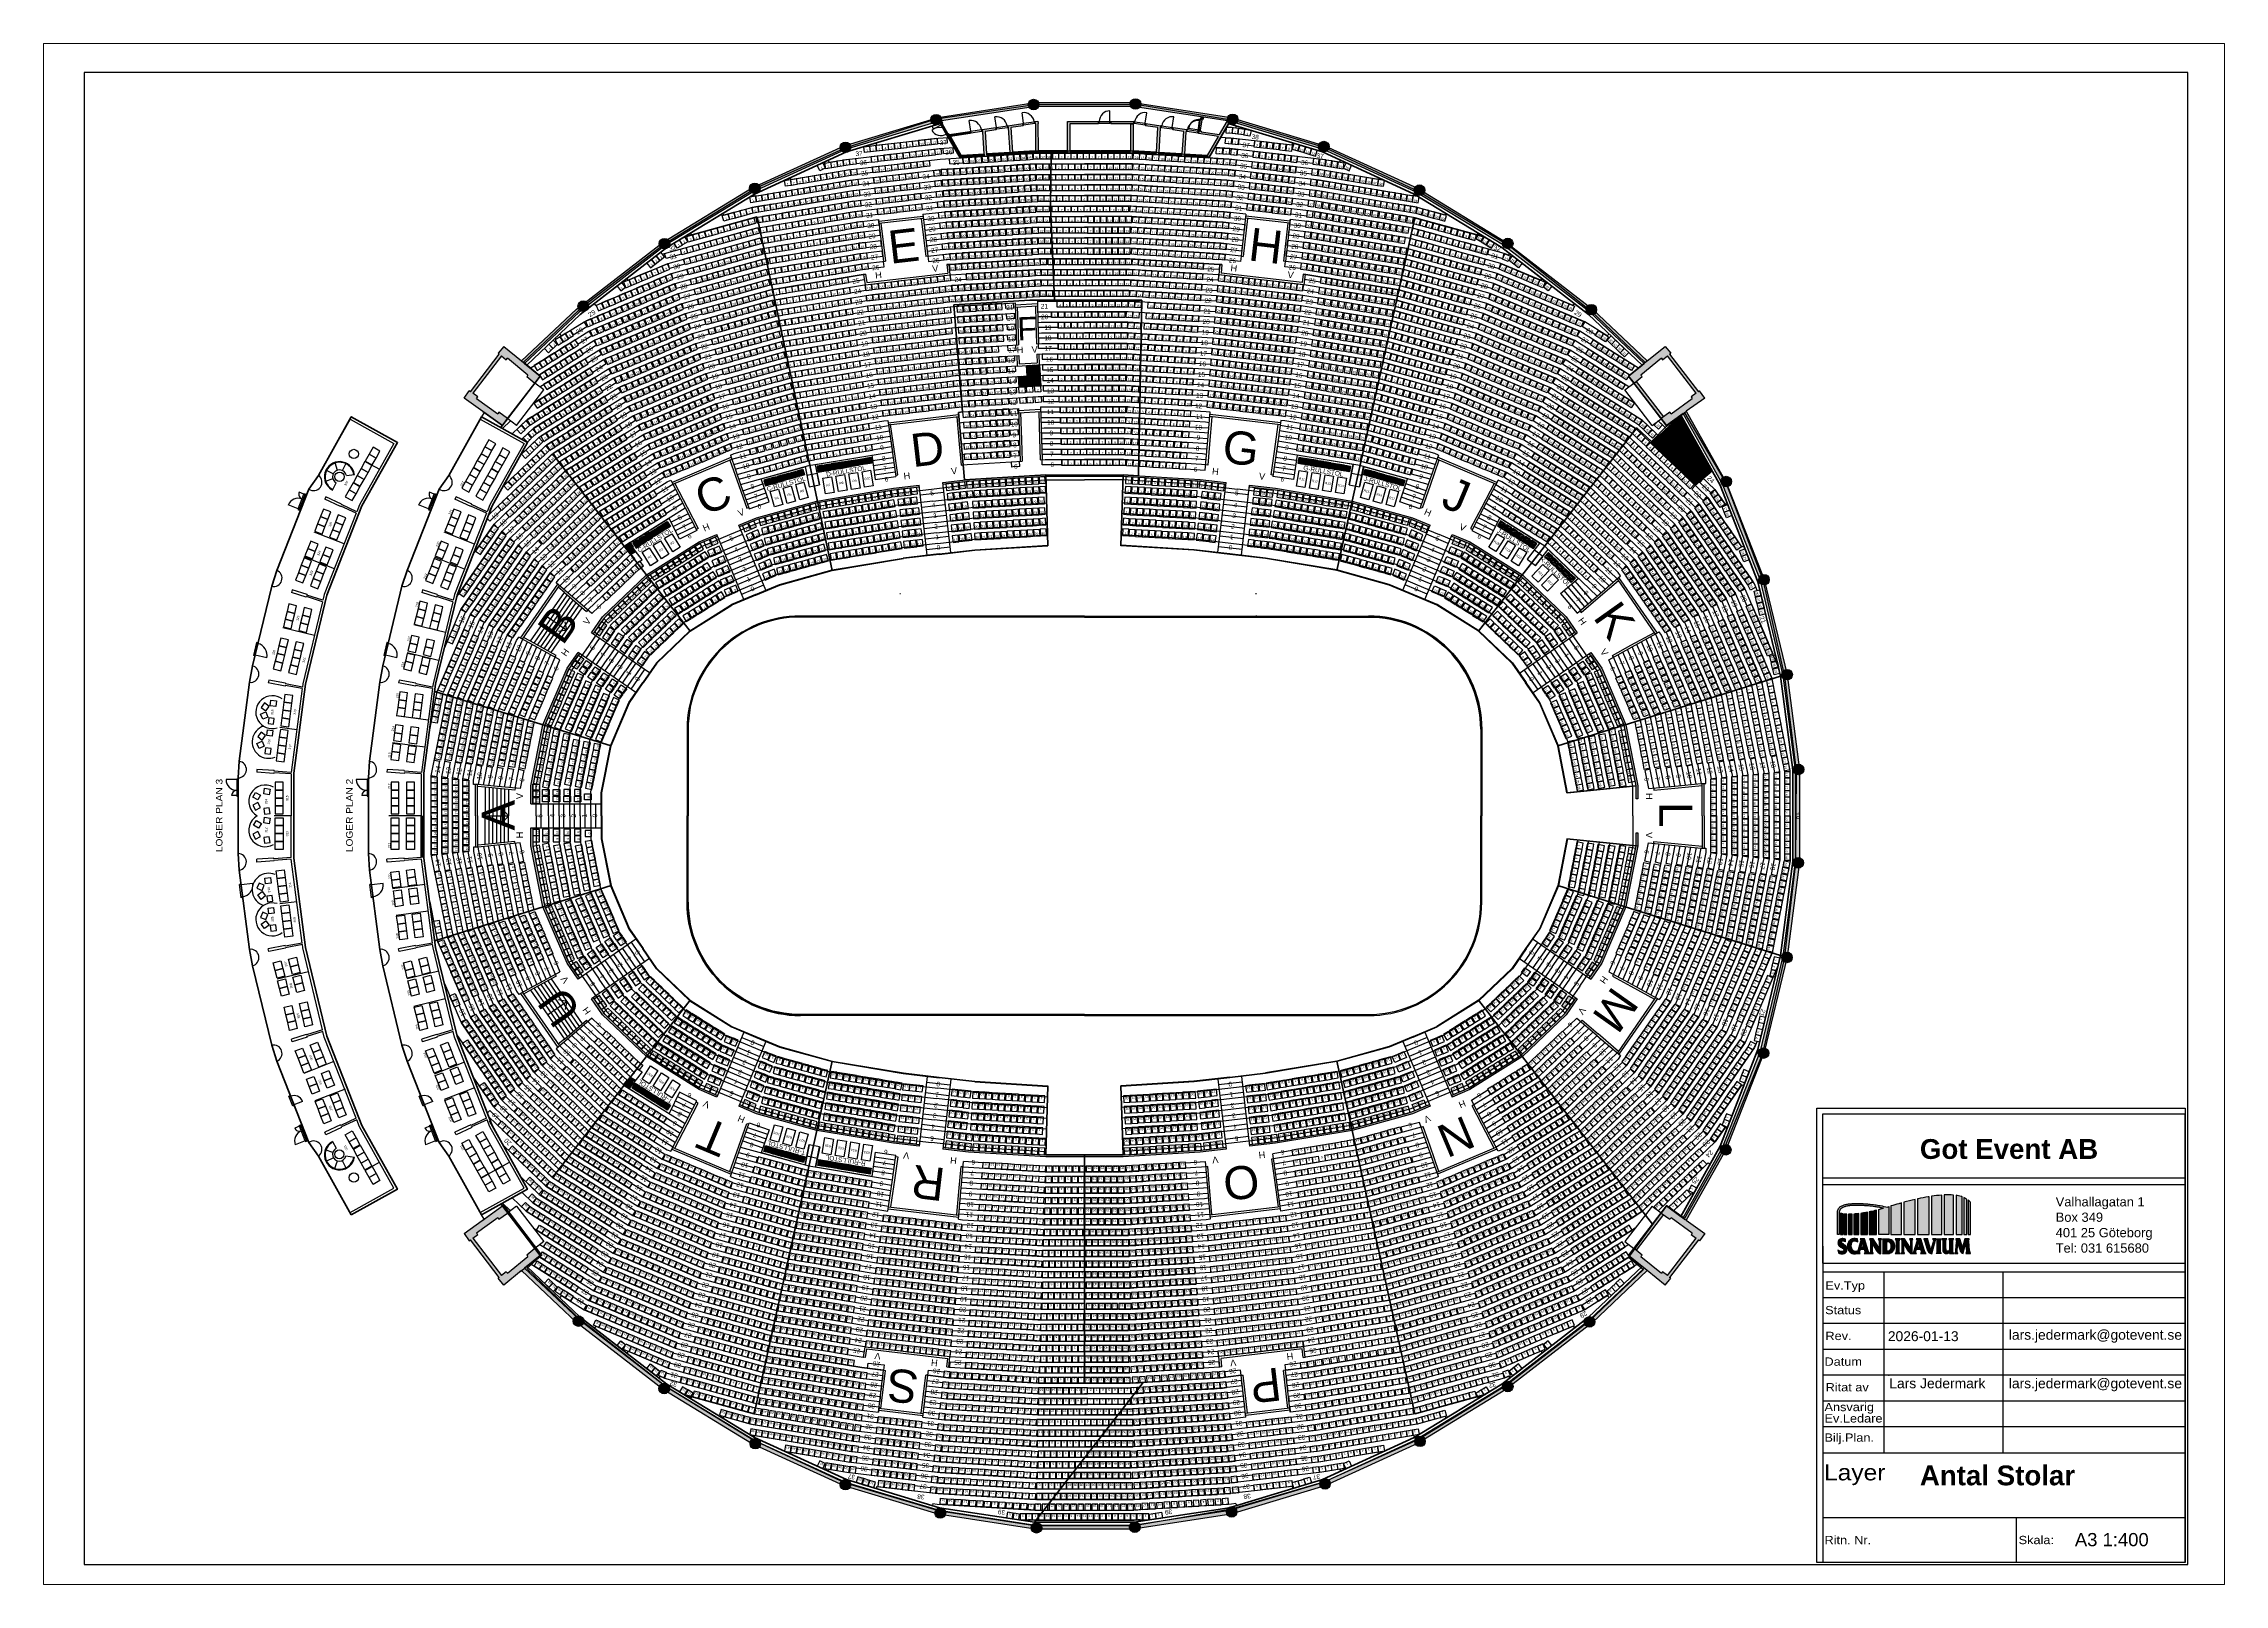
# Paper-space layout 'Arenaplan PDF utan antal' of a CAD drawing. Header units: millimetres. Extents: x -19 to 277, y -7 to 202.
# The model-space entities are those that its viewports show. They can reach past a viewport. Long polylines and large blocks are cut down to what shows.
import ezdxf
from ezdxf.enums import TextEntityAlignment as Align

# ---------------------------------------------------------------- set-up
doc = ezdxf.new("R2010")
doc.units = ezdxf.units.MM
doc.header["$LTSCALE"] = 100
doc.linetypes.add('DASHED_2', pattern=[3, 2, -1])
doc.linetypes.add('HIDDEN', pattern=[9.525, 6.35, -3.175])
doc.layers.get('0').update_dxf_attribs({"linetype": 'CONTINUOUS'})
for name, color, linetype in [('_insida yttervägg arena', 6, 'CONTINUOUS'), ('_kontur regicentral', 5, 'CONTINUOUS'), ('A-3311-EA-', 3, 'CONTINUOUS'), ('A-3311-FYLL', 1, 'CONTINUOUS'), ('A-33111---', 1, 'CONTINUOUS'), ('A-3312-EA-', 7, 'CONTINUOUS'), ('A-3312-FYLL', 7, 'CONTINUOUS'), ('A-3320-EA-', 3, 'CONTINUOUS'), ('A-3320-FYLL', 3, 'CONTINUOUS'), ('A-3651-EA-', 1, 'CONTINUOUS'), ('A-3652-EA-', 1, 'CONTINUOUS'), ('A-RADER', 252, 'CONTINUOUS'), ('A-RADER_TELE', 252, 'CONTINUOUS'), ('A-RADNUMMER', 4, 'CONTINUOUS'), ('A-RADNUMMER_TELE', 4, 'CONTINUOUS'), ('A-STOLAR', 1, 'CONTINUOUS'), ('A-STOLAR_TELE', 3, 'CONTINUOUS'), ('A-STOLNUMMER', 7, 'CONTINUOUS'), ('A-STOLNUMMER_TELE', 7, 'CONTINUOUS'), ('A-TRAPPA', 254, 'CONTINUOUS'), ('A-TRAPPA_TELE', 254, 'CONTINUOUS'), ('B-RADER', 252, 'CONTINUOUS'), ('B-RADER_TELE', 252, 'CONTINUOUS'), ('B-RADNUMMER', 4, 'CONTINUOUS'), ('B-RADNUMMER_TELE', 4, 'CONTINUOUS'), ('B-STOLAR', 1, 'CONTINUOUS'), ('B-STOLAR_TELE', 3, 'CONTINUOUS'), ('B-STOLNUMMER', 7, 'CONTINUOUS'), ('B-STOLNUMMER_TELE', 7, 'CONTINUOUS'), ('B-TRAPPA', 254, 'CONTINUOUS'), ('B-TRAPPA_TELE', 254, 'CONTINUOUS'), ('C-RADER', 252, 'CONTINUOUS'), ('C-RADER_TELE', 252, 'CONTINUOUS'), ('C-RADNUMMER', 4, 'CONTINUOUS'), ('C-RADNUMMER_TELE', 4, 'CONTINUOUS'), ('C-RULLSTOLSPLATS', 1, 'DASHED_2'), ('C-STOLAR', 1, 'CONTINUOUS'), ('C-STOLAR MEDFÖLJARE', 1, 'CONTINUOUS'), ('C-STOLAR_TELE', 3, 'CONTINUOUS'), ('C-STOLNR RULLSTOLSPLATS', 7, 'CONTINUOUS'), ('C-STOLNUMMER', 7, 'CONTINUOUS'), ('C-STOLNUMMER_TELE', 7, 'CONTINUOUS'), ('C-TRAPPA', 254, 'CONTINUOUS'), ('C-TRAPPA_TELE', 254, 'CONTINUOUS'), ('D-RADER', 252, 'CONTINUOUS'), ('D-RADER_TELE', 252, 'CONTINUOUS'), ('D-RADNUMMER', 4, 'CONTINUOUS'), ('D-RADNUMMER_TELE', 4, 'CONTINUOUS'), ('D-RULLSTOLSPLATS', 1, 'DASHED_2'), ('D-STOLAR', 1, 'CONTINUOUS'), ('D-STOLAR MEDFÖLJARE', 1, 'CONTINUOUS'), ('D-STOLAR_TELE', 3, 'CONTINUOUS'), ('D-STOLNR RULLSTOLSPLATS', 7, 'CONTINUOUS'), ('D-STOLNUMMER', 7, 'CONTINUOUS'), ('D-STOLNUMMER_TELE', 7, 'CONTINUOUS'), ('D-TRAPPA', 254, 'CONTINUOUS'), ('D-TRAPPA_TELE', 254, 'CONTINUOUS'), ('E-RADER', 252, 'CONTINUOUS'), ('E-RADNUMMER', 4, 'CONTINUOUS'), ('E-STOLAR', 1, 'CONTINUOUS'), ('E-STOLNUMMER', 7, 'CONTINUOUS'), ('E-TRAPPA', 254, 'CONTINUOUS'), ('F-RADER', 252, 'CONTINUOUS'), ('F-RADNUMMER', 4, 'CONTINUOUS'), ('F-STOLAR', 1, 'CONTINUOUS'), ('F-STOLNUMMER', 7, 'CONTINUOUS'), ('F-TRAPPA', 254, 'CONTINUOUS'), ('G-RADER', 252, 'CONTINUOUS'), ('G-RADER_TELE', 252, 'CONTINUOUS'), ('G-RADER_TELE_2', 252, 'CONTINUOUS'), ('G-RADNUMMER', 4, 'CONTINUOUS'), ('G-RADNUMMER_TELE', 4, 'CONTINUOUS'), ('G-RULLSTOLSPLATS', 1, 'DASHED_2'), ('G-STOLAR', 1, 'CONTINUOUS'), ('G-STOLAR MEDFÖLJARE', 1, 'CONTINUOUS'), ('G-STOLAR_TELE', 3, 'CONTINUOUS'), ('G-STOLAR_TELE_2', 3, 'CONTINUOUS'), ('G-STOLNR RULLSTOLSPLATS', 7, 'CONTINUOUS'), ('G-STOLNUMMER', 7, 'CONTINUOUS'), ('G-STOLNUMMER_TELE', 7, 'CONTINUOUS'), ('G-STOLNUMMER_TELE_2', 7, 'CONTINUOUS'), ('G-TRAPPA', 254, 'CONTINUOUS'), ('G-TRAPPA_TELE', 254, 'CONTINUOUS'), ('H-RADER', 252, 'CONTINUOUS'), ('H-RADNUMMER', 4, 'CONTINUOUS'), ('H-STOLAR', 1, 'CONTINUOUS'), ('H-STOLNUMMER', 7, 'CONTINUOUS'), ('H-TRAPPA', 254, 'CONTINUOUS'), ('J-RADER', 252, 'CONTINUOUS'), ('J-RADER_TELE', 252, 'CONTINUOUS'), ('J-RADNUMMER', 4, 'CONTINUOUS'), ('J-RADNUMMER_TELE', 4, 'CONTINUOUS'), ('J-RULLSTOLSPLATS', 1, 'DASHED_2'), ('J-STOLAR', 1, 'CONTINUOUS'), ('J-STOLAR MEDFÖLJARE', 1, 'CONTINUOUS'), ('J-STOLAR_TELE', 3, 'CONTINUOUS'), ('J-STOLNR RULLSTOLSPLATS', 7, 'CONTINUOUS'), ('J-STOLNUMMER', 7, 'CONTINUOUS'), ('J-STOLNUMMER_TELE', 7, 'CONTINUOUS'), ('J-TRAPPA', 254, 'CONTINUOUS'), ('J-TRAPPA_TELE', 254, 'CONTINUOUS'), ('K-RADER', 252, 'CONTINUOUS'), ('K-RADER_TELE', 252, 'CONTINUOUS'), ('K-RADNUMMER', 4, 'CONTINUOUS'), ('K-RADNUMMER_TELE', 4, 'CONTINUOUS'), ('K-RULLSTOLSPLATS', 1, 'DASHED_2'), ('K-STOLAR', 1, 'CONTINUOUS'), ('K-STOLAR MEDFÖLJARE', 1, 'CONTINUOUS'), ('K-STOLAR_TELE', 3, 'CONTINUOUS'), ('K-STOLNR RULLSTOLSPLATS', 7, 'CONTINUOUS'), ('K-STOLNUMMER', 7, 'CONTINUOUS'), ('K-STOLNUMMER_TELE', 7, 'CONTINUOUS'), ('K-TRAPPA', 254, 'CONTINUOUS'), ('K-TRAPPA_TELE', 254, 'CONTINUOUS'), ('L-RADER', 252, 'CONTINUOUS'), ('L-RADER_TELE', 252, 'CONTINUOUS'), ('L-RADER_TELE_2', 252, 'CONTINUOUS'), ('L-RADNUMMER', 4, 'CONTINUOUS'), ('L-STOLAR', 1, 'CONTINUOUS'), ('L-STOLAR_TELE', 3, 'CONTINUOUS'), ('L-STOLAR_TELE_2', 3, 'CONTINUOUS'), ('L-STOLNUMMER', 7, 'CONTINUOUS'), ('L-STOLNUMMER_TELE', 7, 'CONTINUOUS'), ('L-STOLNUMMER_TELE_2', 7, 'CONTINUOUS'), ('L-TRAPPA', 254, 'CONTINUOUS'), ('LOGER_PLAN2_NUMMER', 7, 'CONTINUOUS'), ('LOGER_PLAN2_STOLAR', 1, 'CONTINUOUS'), ('LOGER_PLAN3_BORD', 1, 'CONTINUOUS'), ('LOGER_PLAN3_NUMMER', 7, 'CONTINUOUS'), ('LOGER_PLAN3_SOFFOR', 1, 'CONTINUOUS'), ('LOGER_PLAN3_STOLAR', 1, 'CONTINUOUS'), ('LOGER_PLAN_2', 21, 'CONTINUOUS'), ('LOGER_PLAN_3', 21, 'CONTINUOUS'), ('LOGO', 30, 'CONTINUOUS'), ('M-RADER', 252, 'CONTINUOUS'), ('M-RADER_TELE', 252, 'CONTINUOUS'), ('M-RADER_TELE_2', 252, 'CONTINUOUS'), ('M-RADNUMMER', 4, 'CONTINUOUS'), ('M-RADNUMMER_TELE', 4, 'CONTINUOUS'), ('M-STOLAR', 1, 'CONTINUOUS'), ('M-STOLAR_TELE', 3, 'CONTINUOUS'), ('M-STOLAR_TELE_2', 3, 'CONTINUOUS'), ('M-STOLNUMMER', 7, 'CONTINUOUS'), ('M-STOLNUMMER_TELE', 7, 'CONTINUOUS'), ('M-STOLNUMMER_TELE_2', 7, 'CONTINUOUS'), ('M-TRAPPA', 254, 'CONTINUOUS'), ('M-TRAPPA_TELE', 254, 'CONTINUOUS'), ('möblering', 42, 'CONTINUOUS'), ('N-RADER', 252, 'CONTINUOUS'), ('N-RADER_TELE', 252, 'CONTINUOUS'), ('N-RADNUMMER', 4, 'CONTINUOUS'), ('N-RADNUMMER_TELE', 4, 'CONTINUOUS'), ('N-STOLAR', 1, 'CONTINUOUS'), ('N-STOLAR_TELE', 3, 'CONTINUOUS'), ('N-STOLNUMMER', 7, 'CONTINUOUS'), ('N-STOLNUMMER_TELE', 7, 'CONTINUOUS'), ('N-TRAPPA', 254, 'CONTINUOUS'), ('N-TRAPPA_TELE', 254, 'CONTINUOUS'), ('O-RADER', 252, 'CONTINUOUS'), ('O-RADER_TELE', 252, 'CONTINUOUS'), ('O-RADNUMMER', 4, 'CONTINUOUS'), ('O-RADNUMMER_TELE', 4, 'CONTINUOUS'), ('O-STOLAR', 1, 'CONTINUOUS'), ('O-STOLAR_TELE', 3, 'CONTINUOUS'), ('O-STOLNUMMER', 7, 'CONTINUOUS'), ('O-STOLNUMMER_TELE', 7, 'CONTINUOUS'), ('O-TRAPPA', 254, 'CONTINUOUS'), ('O-TRAPPA_TELE', 254, 'CONTINUOUS'), ('P-RADER', 252, 'CONTINUOUS'), ('P-RADNUMMER', 4, 'CONTINUOUS'), ('P-STOLAR', 1, 'CONTINUOUS'), ('P-STOLNUMMER', 7, 'CONTINUOUS'), ('P-TRAPPA', 254, 'CONTINUOUS'), ('Q-RADER', 252, 'CONTINUOUS'), ('Q-TRAPPA', 254, 'CONTINUOUS'), ('R-RADER', 252, 'CONTINUOUS'), ('R-RADER_TELE', 252, 'CONTINUOUS'), ('R-RADER_TELE_2', 252, 'CONTINUOUS'), ('R-RADNUMMER', 4, 'CONTINUOUS'), ('R-RADNUMMER_TELE', 4, 'CONTINUOUS'), ('R-RULLSTOLSPLATS', 1, 'DASHED_2'), ('R-STOLAR', 1, 'CONTINUOUS'), ('R-STOLAR MEDFÖLJARE', 1, 'CONTINUOUS'), ('R-STOLAR_TELE', 3, 'CONTINUOUS'), ('R-STOLAR_TELE_2', 3, 'CONTINUOUS'), ('R-STOLNR RULLSTOLSPLATS', 7, 'CONTINUOUS'), ('R-STOLNUMMER', 7, 'CONTINUOUS'), ('R-STOLNUMMER_TELE', 7, 'CONTINUOUS'), ('R-STOLNUMMER_TELE_2', 7, 'CONTINUOUS'), ('R-TRAPPA', 254, 'CONTINUOUS'), ('R-TRAPPA_TELE', 254, 'CONTINUOUS'), ('RINK', 5, 'CONTINUOUS'), ('RITHUVUD_A1', 3, 'CONTINUOUS'), ('RITRAM', 3, 'CONTINUOUS'), ('S-RADER', 252, 'CONTINUOUS'), ('S-RADNUMMER', 4, 'CONTINUOUS'), ('S-STOLAR', 1, 'CONTINUOUS'), ('S-STOLNUMMER', 7, 'CONTINUOUS'), ('S-TRAPPA', 254, 'CONTINUOUS'), ('SEKTIONS_NR', 4, 'CONTINUOUS'), ('STOMME', 254, 'CONTINUOUS'), ('T-RADER', 252, 'CONTINUOUS'), ('T-RADER_TELE', 252, 'CONTINUOUS'), ('T-RADNUMMER', 4, 'CONTINUOUS'), ('T-RADNUMMER_TELE', 4, 'CONTINUOUS'), ('T-RULLSTOLSPLATS', 1, 'DASHED_2'), ('T-STOLAR', 1, 'CONTINUOUS'), ('T-STOLAR MEDFÖLJARE', 1, 'CONTINUOUS'), ('T-STOLAR_TELE', 3, 'CONTINUOUS'), ('T-STOLNR RULLSTOLSPLATS', 7, 'CONTINUOUS'), ('T-STOLNUMMER', 7, 'CONTINUOUS'), ('T-STOLNUMMER_TELE', 7, 'CONTINUOUS'), ('T-TRAPPA', 254, 'CONTINUOUS'), ('T-TRAPPA_TELE', 254, 'CONTINUOUS'), ('TEXT', 4, 'CONTINUOUS'), ('U-RADER', 252, 'CONTINUOUS'), ('U-RADER_TELE', 252, 'CONTINUOUS'), ('U-RADNUMMER', 4, 'CONTINUOUS'), ('U-RADNUMMER_TELE', 4, 'CONTINUOUS'), ('U-STOLAR', 1, 'CONTINUOUS'), ('U-STOLAR_TELE', 3, 'CONTINUOUS'), ('U-STOLNUMMER', 7, 'CONTINUOUS'), ('U-STOLNUMMER_TELE', 7, 'CONTINUOUS'), ('U-TRAPPA', 254, 'CONTINUOUS'), ('U-TRAPPA_TELE', 254, 'CONTINUOUS')]:
    doc.layers.add(name, color=color, linetype=linetype)
doc.layers.add('SEKTIONER', color=4, linetype='CONTINUOUS', lineweight=70)
doc.layers.add('SVART', color=7, linetype='CONTINUOUS', lineweight=80)
doc.layers.add('Viewport', color=5, linetype='CONTINUOUS', plot=False)
doc.styles.add('ARIAL', font='arial.ttf')
doc.styles.add('ISO', font='ISO')
pattern_1 = [(35.90861, (174.176, 41623.48), (-46.552964, 64.290063), [])]

# ---------------------------------------------------------------- blocks, each defined once
blk = doc.blocks.new('*U1')
at = {"layer": 'A-3652-EA-'}
for p, q in [((0, -60), (0, 60)), ((0, 60), (60, 60)), ((60, 60), (60, -60)), ((870, 60), (60, 60)), ((870, 60), (870, -60)), ((930, 60), (870, 60)), ((930, -60), (930, 60)), ((60, -60), (0, -60)), ((60, -60), (60, -870)), ((870, -60), (60, -60)), ((870, -60), (930, -60))]:
    blk.add_line(p, q, dxfattribs=at)
blk.add_arc((60, -60), 810, 270, 0, dxfattribs=at)
blk = doc.blocks.new('*U2')
at = {"layer": 'A-3652-EA-'}
for p, q in [((60, 60), (0, 60)), ((0, 60), (0, -60)), ((870, 60), (60, 60)), ((60, -60), (60, 60)), ((930, 60), (870, 60)), ((870, 60), (870, -60)), ((930, -60), (930, 60)), ((60, -60), (0, -60)), ((870, -60), (60, -60)), ((930, -60), (870, -60)), ((870, -60), (870, -870))]:
    blk.add_line(p, q, dxfattribs=at)
blk.add_arc((870, -60), 810, 180, 270, dxfattribs=at)
blk = doc.blocks.new('*U3')
at = {"layer": 'A-3652-EA-'}
for p, q in [((60, 60), (0, 60)), ((0, 60), (0, -60)), ((870, 60), (60, 60)), ((60, -60), (60, 60)), ((930, 60), (870, 60)), ((870, 60), (870, -60)), ((930, -60), (930, 60)), ((60, -60), (0, -60)), ((870, -60), (60, -60)), ((930, -60), (870, -60)), ((870, -60), (870, -870))]:
    blk.add_line(p, q, dxfattribs=at)
blk.add_arc((870, -60), 810, 180, 270, dxfattribs=at)
blk = doc.blocks.new('*U4')
at = {"layer": 'A-3652-EA-'}
for p, q in [((60, 60), (0, 60)), ((0, 60), (0, -60)), ((870, 60), (60, 60)), ((60, -60), (60, 60)), ((930, 60), (870, 60)), ((870, 60), (870, -60)), ((930, -60), (930, 60)), ((60, -60), (0, -60)), ((870, -60), (60, -60)), ((930, -60), (870, -60)), ((870, -60), (870, -870))]:
    blk.add_line(p, q, dxfattribs=at)
blk.add_arc((870, -60), 810, 180, 270, dxfattribs=at)
blk = doc.blocks.new('*U5')
at = {"layer": 'A-3652-EA-'}
for p, q in [((0, -60), (0, 60)), ((0, 60), (60, 60)), ((60, 60), (60, -60)), ((870, 60), (60, 60)), ((870, 60), (870, -60)), ((930, 60), (870, 60)), ((930, -60), (930, 60)), ((60, -60), (0, -60)), ((60, -60), (60, -870)), ((870, -60), (60, -60)), ((870, -60), (930, -60))]:
    blk.add_line(p, q, dxfattribs=at)
blk.add_arc((60, -60), 810, 270, 0, dxfattribs=at)
blk = doc.blocks.new('*U6')
at = {"layer": 'A-3652-EA-'}
for p, q in [((0, -60), (0, 60)), ((0, 60), (60, 60)), ((60, 60), (60, -60)), ((870, 60), (60, 60)), ((870, 60), (870, -60)), ((930, 60), (870, 60)), ((930, -60), (930, 60)), ((60, -60), (0, -60)), ((60, -60), (60, -870)), ((870, -60), (60, -60)), ((870, -60), (930, -60))]:
    blk.add_line(p, q, dxfattribs=at)
blk.add_arc((60, -60), 810, 270, 0, dxfattribs=at)
blk = doc.blocks.new('*U7')
at = {"layer": 'A-3652-EA-'}
for p, q in [((0, -60), (0, 60)), ((0, 60), (60, 60)), ((60, 60), (60, -60)), ((870, 60), (60, 60)), ((870, 60), (870, -60)), ((930, 60), (870, 60)), ((930, -60), (930, 60)), ((60, -60), (0, -60)), ((60, -60), (60, -870)), ((870, -60), (60, -60)), ((870, -60), (930, -60))]:
    blk.add_line(p, q, dxfattribs=at)
blk.add_arc((60, -60), 810, 270, 0, dxfattribs=at)
blk = doc.blocks.new('*U8')
at = {"layer": 'A-3652-EA-'}
for p, q in [((0, -60), (0, 60)), ((0, 60), (60, 60)), ((60, 60), (60, -60)), ((870, 60), (60, 60)), ((870, 60), (870, -60)), ((930, 60), (870, 60)), ((930, -60), (930, 60)), ((60, -60), (0, -60)), ((60, -60), (60, -870)), ((870, -60), (60, -60)), ((870, -60), (930, -60))]:
    blk.add_line(p, q, dxfattribs=at)
blk.add_arc((60, -60), 810, 270, 0, dxfattribs=at)
blk = doc.blocks.new('*U9')
at = {"layer": 'A-3652-EA-'}
for p, q in [((60, 60), (0, 60)), ((0, 60), (0, -60)), ((870, 60), (60, 60)), ((60, -60), (60, 60)), ((930, 60), (870, 60)), ((870, 60), (870, -60)), ((930, -60), (930, 60)), ((60, -60), (0, -60)), ((870, -60), (60, -60)), ((930, -60), (870, -60)), ((870, -60), (870, -870))]:
    blk.add_line(p, q, dxfattribs=at)
blk.add_arc((870, -60), 810, 180, 270, dxfattribs=at)
blk = doc.blocks.new('*U10')
at = {"layer": 'A-3651-EA-'}
for p, q in [((1735, 60), (0, 60)), ((0, 60), (0, -60)), ((62.5, -60), (62.5, 60)), ((62.5, 0), (1672.5, 0)), ((1672.5, -60), (1672.5, 60)), ((1735, -60), (1735, 60)), ((0, -60), (1735, -60))]:
    blk.add_line(p, q, dxfattribs=at)
blk = doc.blocks.new('*U11')
at = {"layer": 'A-3651-EA-'}
for p, q in [((1735, 60), (0, 60)), ((0, 60), (0, -60)), ((62.5, -60), (62.5, 60)), ((62.5, 0), (1672.5, 0)), ((1672.5, -60), (1672.5, 60)), ((1735, -60), (1735, 60)), ((0, -60), (1735, -60))]:
    blk.add_line(p, q, dxfattribs=at)
blk = doc.blocks.new('*U12')
at = {"layer": 'A-3651-EA-'}
for p, q in [((1735, 60), (0, 60)), ((0, 60), (0, -60)), ((62.5, -60), (62.5, 60)), ((62.5, 0), (1672.5, 0)), ((1672.5, -60), (1672.5, 60)), ((1735, -60), (1735, 60)), ((0, -60), (1735, -60))]:
    blk.add_line(p, q, dxfattribs=at)
blk = doc.blocks.new('*U13')
at = {"layer": 'A-3651-EA-'}
for p, q in [((2220, 60), (0, 60)), ((0, 60), (0, -60)), ((62.5, -60), (62.5, 60)), ((62.5, 0), (2157.5, 0)), ((2157.5, -60), (2157.5, 60)), ((2220, -60), (2220, 60)), ((0, -60), (2220, -60))]:
    blk.add_line(p, q, dxfattribs=at)
blk = doc.blocks.new('*U14')
at = {"layer": 'A-3651-EA-'}
for p, q in [((2220, 60), (0, 60)), ((0, 60), (0, -60)), ((62.5, -60), (62.5, 60)), ((62.5, 0), (2157.5, 0)), ((2157.5, -60), (2157.5, 60)), ((2220, -60), (2220, 60)), ((0, -60), (2220, -60))]:
    blk.add_line(p, q, dxfattribs=at)
blk = doc.blocks.new('*U15')
at = {"layer": 'A-3651-EA-'}
for p, q in [((2220, 60), (0, 60)), ((0, 60), (0, -60)), ((62.5, -60), (62.5, 60)), ((62.5, 0), (2157.5, 0)), ((2157.5, -60), (2157.5, 60)), ((2220, -60), (2220, 60)), ((0, -60), (2220, -60))]:
    blk.add_line(p, q, dxfattribs=at)
blk = doc.blocks.new('*U16')
at = {"layer": 'A-3651-EA-'}
for p, q in [((1735, 60), (0, 60)), ((0, 60), (0, -60)), ((62.5, -60), (62.5, 60)), ((62.5, 0), (1672.5, 0)), ((1672.5, -60), (1672.5, 60)), ((1735, -60), (1735, 60)), ((0, -60), (1735, -60))]:
    blk.add_line(p, q, dxfattribs=at)
blk = doc.blocks.new('*U17')
at = {"layer": 'A-3651-EA-'}
for p, q in [((1735, 60), (0, 60)), ((0, 60), (0, -60)), ((62.5, -60), (62.5, 60)), ((62.5, 0), (1672.5, 0)), ((1672.5, -60), (1672.5, 60)), ((1735, -60), (1735, 60)), ((0, -60), (1735, -60))]:
    blk.add_line(p, q, dxfattribs=at)
blk = doc.blocks.new('*U18')
at = {"layer": 'A-3651-EA-'}
for p, q in [((1735, 60), (0, 60)), ((0, 60), (0, -60)), ((62.5, -60), (62.5, 60)), ((62.5, 0), (1672.5, 0)), ((1672.5, -60), (1672.5, 60)), ((1735, -60), (1735, 60)), ((0, -60), (1735, -60))]:
    blk.add_line(p, q, dxfattribs=at)
blk = doc.blocks.new('KAJ')
at = {"layer": 'A-3311-FYLL'}
h = blk.add_hatch(color=256, dxfattribs=at)
h.paths.add_polyline_path([(-26185, 21995), (-26131, 21865), (-24795, 22427), (-20241, 23691), (-20271, 23827), (-24841, 22560)])
h.paths.add_polyline_path([(-12498, 24885), (-12514, 25024), (-14464, 24796), (-20271, 23827), (-20241, 23691), (-14444, 24658)])
for points in [[(10710, 25094), (10726, 25233), (8776, 25460), (2929, 25820), (-2929, 25820), (-8776, 25460), (-10726, 25233), (-10710, 25094), (-8764, 25321), (-2925, 25680), (2925, 25680), (8764, 25321)], [(38351, 12375), (38237, 12295), (39063, 11100), (40878, 6857), (41781, 2263), (41781, 1281), (41921, 1281), (41921, 2277), (41012, 6899), (39186, 11168)], [(38237, -12295), (38352, -12375), (39186, -11168), (41012, -6899), (41921, -2277), (41921, -1281), (41781, -1281), (41781, -2263), (40878, -6857), (39063, -11100)], [(-10710, -25094), (-10726, -25233), (-8776, -25460), (-2929, -25820), (2929, -25820), (8776, -25460), (10726, -25233), (10710, -25094), (8764, -25321), (2925, -25680), (-2925, -25680), (-8764, -25321)]]:
    blk.add_hatch(color=256, dxfattribs=at).paths.add_polyline_path(points)
h = blk.add_hatch(color=256, dxfattribs=at)
h.paths.add_polyline_path([(12514, 25024), (12498, 24885), (14444, 24658), (20241, 23691), (20271, 23827), (14464, 24796)])
h.paths.add_polyline_path([(26131, 21865), (26185, 21995), (24841, 22560), (20271, 23827), (20241, 23691), (24795, 22427)])
h = blk.add_hatch(color=256, dxfattribs=at)
h.paths.add_polyline_path([(-27790, 21168), (-27843, 21296), (-29188, 20732), (-33172, 18236), (-33086, 18125), (-29123, 20607)])
h.paths.add_polyline_path([(-37328, 13855), (-37213, 13775), (-36385, 14971), (-33086, 18125), (-33172, 18236), (-36493, 15063)])
h = blk.add_hatch(color=256, dxfattribs=at)
h.paths.add_polyline_path([(27843, 21296), (27790, 21168), (29123, 20607), (33086, 18125), (33172, 18236), (29188, 20732)])
h.paths.add_polyline_path([(37213, 13775), (37328, 13855), (36493, 15063), (33172, 18236), (33086, 18125), (36385, 14971)])
h = blk.add_hatch(color=256, dxfattribs=at)
h.paths.add_polyline_path([(-41921, 900), (-41781, 900), (-41781, 2263), (-40882, 6836), (-41016, 6877), (-41921, 2277)])
h.paths.add_polyline_path([(-38237, 12295), (-38352, 12375), (-39186, 11168), (-41012, 6899), (-41016, 6877), (-40882, 6836), (-40878, 6857), (-39063, 11100)])
h = blk.add_hatch(color=256, dxfattribs=at)
h.paths.add_polyline_path([(-38352, -12375), (-38237, -12295), (-39063, -11100), (-40878, -6857), (-41012, -6899), (-39186, -11168)])
h.paths.add_polyline_path([(-41781, -900), (-41921, -900), (-41921, -2277), (-41012, -6899), (-41012, -6899), (-40878, -6857), (-41781, -2263)])
h = blk.add_hatch(color=256, dxfattribs=at)
h.paths.add_polyline_path([(-27843, -21296), (-27790, -21168), (-29123, -20607), (-33086, -18125), (-33172, -18236), (-29188, -20732)])
h.paths.add_polyline_path([(-37213, -13775), (-37328, -13855), (-36493, -15063), (-33172, -18236), (-33086, -18125), (-36385, -14971)])
h = blk.add_hatch(color=256, dxfattribs=at)
h.paths.add_polyline_path([(37328, -13855), (37213, -13775), (36385, -14971), (33086, -18125), (33172, -18236), (36493, -15063)])
h.paths.add_polyline_path([(27790, -21168), (27844, -21297), (29188, -20732), (33172, -18236), (33086, -18125), (29123, -20607)])
h = blk.add_hatch(color=256, dxfattribs=at)
h.paths.add_polyline_path([(-12514, -25024), (-12498, -24885), (-14444, -24658), (-20241, -23691), (-20271, -23827), (-14464, -24796)])
h.paths.add_polyline_path([(-26131, -21865), (-26185, -21995), (-24841, -22560), (-20271, -23827), (-20241, -23691), (-24795, -22427)])
h = blk.add_hatch(color=256, dxfattribs=at)
h.paths.add_polyline_path([(26185, -21995), (26131, -21865), (24795, -22427), (20241, -23691), (20271, -23827), (24841, -22560)])
h.paths.add_polyline_path([(12498, -24885), (12514, -25024), (14464, -24796), (20271, -23827), (20241, -23691), (14444, -24658)])
at = {"layer": 'A-3311-EA-'}
for p, q in [((-20271, 23827), (-14464, 24796)), ((-14464, 24796), (-12514, 25023)), ((-12498, 24884), (-14444, 24658)), ((-10726, 25233), (-8776, 25460)), ((-8764, 25321), (-10710, 25094)), ((-8776, 25460), (-2929, 25820)), ((-2925, 25680), (-8764, 25321)), ((-2929, 25820), (2929, 25820)), ((2925, 25680), (-2925, 25680)), ((8764, 25321), (2925, 25680)), ((2929, 25820), (8776, 25460)), ((10710, 25094), (8764, 25321)), ((8776, 25460), (10726, 25233)), ((14444, 24658), (12498, 24885)), ((12514, 25024), (14464, 24796)), ((14464, 24796), (20271, 23827)), ((-24841, 22560), (-20271, 23827)), ((-20241, 23691), (-24795, 22427)), ((-14444, 24658), (-20241, 23691)), ((20241, 23691), (14444, 24658)), ((24795, 22427), (20241, 23691)), ((20271, 23827), (24841, 22560)), ((-26185, 21995), (-24841, 22560)), ((-24795, 22427), (-26131, 21866)), ((26131, 21865), (24795, 22427)), ((24841, 22560), (26185, 21995)), ((-33172, 18236), (-29188, 20732)), ((-29123, 20607), (-33086, 18125)), ((-29188, 20732), (-27844, 21297)), ((-27790, 21168), (-29123, 20607)), ((29123, 20607), (27790, 21168)), ((27844, 21297), (29188, 20732)), ((33086, 18125), (29123, 20607)), ((29188, 20732), (33172, 18236)), ((-36493, 15063), (-33172, 18236)), ((33172, 18236), (36493, 15063)), ((-33086, 18125), (-36385, 14971)), ((36385, 14971), (33086, 18125)), ((-37328, 13855), (-36493, 15063)), ((-36385, 14971), (-37213, 13775)), ((37213, 13775), (36385, 14971)), ((36493, 15063), (37328, 13855)), ((-39186, 11168), (-38351, 12375)), ((-38237, 12295), (-39063, 11100)), ((39063, 11100), (38237, 12295)), ((38351, 12375), (39186, 11168)), ((-41012, 6898), (-39186, 11168)), ((-39063, 11100), (-40878, 6857)), ((40878, 6857), (39063, 11100)), ((39186, 11168), (41012, 6898)), ((-41921, 2277), (-41012, 6898)), ((-40878, 6857), (-41781, 2263)), ((41781, 2263), (40878, 6857)), ((41012, 6898), (41921, 2277)), ((-41921, 900), (-41921, 2277)), ((-41781, 2263), (-41781, 900)), ((41781, 1281), (41781, 2263)), ((41921, 2277), (41921, 1281)), ((41921, 1281), (41781, 1281)), ((-41921, -2277), (-41921, -900)), ((-41781, -900), (-41781, -2263)), ((41781, -1281), (41921, -1281)), ((41781, -2263), (41781, -1281)), ((41921, -1281), (41921, -2277)), ((-41012, -6898), (-41921, -2277)), ((-41781, -2263), (-40878, -6857)), ((40878, -6857), (41781, -2263)), ((41921, -2277), (41012, -6898)), ((-39186, -11168), (-41012, -6898)), ((-40878, -6857), (-39063, -11100)), ((39063, -11100), (40878, -6857)), ((41012, -6898), (39186, -11168)), ((-38351, -12375), (-39186, -11168)), ((-39063, -11100), (-38237, -12295)), ((38237, -12295), (39063, -11100)), ((39186, -11168), (38351, -12375)), ((-36493, -15063), (-37328, -13855)), ((-37213, -13775), (-36385, -14971)), ((36385, -14971), (37213, -13775)), ((37328, -13855), (36493, -15063)), ((-33172, -18236), (-36493, -15063)), ((-36385, -14971), (-33086, -18125)), ((33086, -18125), (36385, -14971)), ((36493, -15063), (33172, -18236)), ((-33086, -18125), (-29123, -20607)), ((29123, -20607), (33086, -18125)), ((-29188, -20732), (-33172, -18236)), ((33172, -18236), (29188, -20732)), ((-27844, -21297), (-29188, -20732)), ((-29123, -20607), (-27790, -21168)), ((27790, -21168), (29123, -20607)), ((29188, -20732), (27844, -21297)), ((-24841, -22560), (-26185, -21995)), ((-26131, -21865), (-24795, -22427)), ((-20271, -23827), (-24841, -22560)), ((-24795, -22427), (-20241, -23691)), ((20241, -23691), (24795, -22427)), ((24841, -22560), (20271, -23827)), ((24795, -22427), (26131, -21865)), ((26185, -21995), (24841, -22560)), ((-14464, -24796), (-20271, -23827)), ((-20241, -23691), (-14444, -24658)), ((-14444, -24658), (-12498, -24885)), ((12498, -24885), (14444, -24658)), ((14444, -24658), (20241, -23691)), ((20271, -23827), (14464, -24796)), ((-12514, -25024), (-14464, -24796)), ((-8776, -25460), (-10726, -25233)), ((-10710, -25094), (-8764, -25321)), ((-2929, -25820), (-8776, -25460)), ((-8764, -25321), (-2925, -25680)), ((2929, -25820), (-2929, -25820)), ((-2925, -25680), (2925, -25680)), ((2925, -25680), (8764, -25321)), ((8776, -25460), (2929, -25820)), ((8764, -25321), (10710, -25094)), ((10726, -25233), (8776, -25460)), ((14464, -24796), (12514, -25024))]:
    blk.add_line(p, q, dxfattribs=at)
blk = doc.blocks.new('*U22')
at = {"layer": 'G-STOLAR_TELE_2'}
blk.add_circle((0, 0), 400, dxfattribs=at)
blk = doc.blocks.new('*U23')
at = {"layer": 'G-STOLAR_TELE_2'}
blk.add_circle((0, 0), 400, dxfattribs=at)
blk = doc.blocks.new('*U24')
at = {"layer": 'G-STOLAR_TELE_2'}
blk.add_circle((0, 0), 400, dxfattribs=at)
blk = doc.blocks.new('*U25')
at = {"layer": 'G-STOLAR_TELE_2'}
blk.add_circle((0, 0), 400, dxfattribs=at)
blk = doc.blocks.new('*U26')
at = {"layer": 'G-STOLAR_TELE_2'}
blk.add_circle((0, 0), 400, dxfattribs=at)
blk = doc.blocks.new('*U27')
at = {"layer": 'G-STOLAR_TELE_2'}
blk.add_circle((0, 0), 400, dxfattribs=at)
blk = doc.blocks.new('*U28')
at = {"layer": 'G-STOLAR_TELE_2'}
blk.add_circle((0, 0), 400, dxfattribs=at)
blk = doc.blocks.new('*U29')
blk.add_circle((0, 0), 400)
blk = doc.blocks.new('*U30')
at = {"layer": 'G-STOLAR_TELE_2'}
blk.add_circle((0, 0), 400, dxfattribs=at)
blk = doc.blocks.new('*U31')
at = {"layer": 'G-STOLAR_TELE_2'}
blk.add_circle((0, 0), 400, dxfattribs=at)
blk = doc.blocks.new('*U32')
at = {"layer": 'G-STOLAR_TELE_2'}
blk.add_circle((0, 0), 400, dxfattribs=at)
blk = doc.blocks.new('*U33')
at = {"layer": 'G-STOLAR_TELE_2'}
blk.add_circle((0, 0), 400, dxfattribs=at)
blk = doc.blocks.new('*U34')
at = {"layer": 'G-STOLAR_TELE_2'}
blk.add_circle((0, 0), 400, dxfattribs=at)
blk = doc.blocks.new('*U35')
at = {"layer": 'G-STOLAR_TELE_2'}
blk.add_circle((0, 0), 400, dxfattribs=at)
blk = doc.blocks.new('*U36')
at = {"layer": 'G-STOLAR_TELE_2'}
blk.add_circle((0, 0), 400, dxfattribs=at)
blk = doc.blocks.new('*U37')
at = {"layer": 'G-STOLAR_TELE_2'}
blk.add_circle((0, 0), 400, dxfattribs=at)
blk = doc.blocks.new('*U38')
at = {"layer": 'G-STOLAR_TELE_2'}
blk.add_circle((0, 0), 400, dxfattribs=at)
blk = doc.blocks.new('*U39')
at = {"layer": 'G-STOLAR_TELE_2'}
blk.add_circle((0, 0), 400, dxfattribs=at)
blk = doc.blocks.new('*U40')
at = {"layer": 'G-STOLAR_TELE_2'}
blk.add_circle((0, 0), 400, dxfattribs=at)
blk = doc.blocks.new('*U41')
at = {"layer": 'G-STOLAR_TELE_2'}
blk.add_circle((0, 0), 400, dxfattribs=at)
blk = doc.blocks.new('*U42')
at = {"layer": 'G-STOLAR_TELE_2'}
blk.add_circle((0, 0), 400, dxfattribs=at)
blk = doc.blocks.new('*U43')
at = {"layer": 'G-STOLAR_TELE_2'}
blk.add_circle((0, 0), 400, dxfattribs=at)
blk = doc.blocks.new('*U44')
at = {"layer": 'G-STOLAR_TELE_2'}
blk.add_circle((0, 0), 400, dxfattribs=at)
blk = doc.blocks.new('*U45')
at = {"layer": 'G-STOLAR_TELE_2'}
blk.add_circle((0, 0), 400, dxfattribs=at)
blk = doc.blocks.new('*U46')
at = {"layer": 'G-STOLAR_TELE_2'}
blk.add_circle((0, 0), 400, dxfattribs=at)
blk = doc.blocks.new('*U47')
at = {"layer": 'G-STOLAR_TELE_2'}
blk.add_circle((0, 0), 400, dxfattribs=at)
blk = doc.blocks.new('*U48')
at = {"layer": 'G-STOLAR_TELE_2'}
blk.add_circle((0, 0), 400, dxfattribs=at)
blk = doc.blocks.new('*U49')
at = {"layer": 'G-STOLAR_TELE_2'}
blk.add_circle((0, 0), 400, dxfattribs=at)
blk = doc.blocks.new('*U50')
at = {"layer": 'G-STOLAR_TELE_2'}
blk.add_circle((0, 0), 400, dxfattribs=at)
blk = doc.blocks.new('*U51')
at = {"layer": 'G-STOLAR_TELE_2'}
blk.add_circle((0, 0), 400, dxfattribs=at)
blk = doc.blocks.new('*U52')
at = {"layer": 'G-STOLAR_TELE_2'}
blk.add_circle((0, 0), 400, dxfattribs=at)
blk = doc.blocks.new('*U53')
at = {"layer": 'G-STOLAR_TELE_2'}
blk.add_circle((0, 0), 400, dxfattribs=at)
blk = doc.blocks.new('sarg')
at = {"layer": 'RINK'}
for p, q in [((104849, 99214), (104789, 99214)), ((131800, 99214), (131740, 99214))]:
    blk.add_line(p, q, dxfattribs=at)
for points in [[(118753, 99226), (97237, 99226, 0.4142136), (88657, 90646), (88657, 84100)], [(118753, 99146), (97237, 99146, 0.4142136), (88737, 90646), (88737, 84100)], [(118753, 99226), (140269, 99226, -0.4142136), (148849, 90646), (148849, 84100)], [(118753, 99146), (140269, 99146, -0.4142136), (148769, 90646), (148769, 84100)], [(118753, 68974), (97237, 68974, -0.4142136), (88657, 77554), (88657, 84100)], [(118753, 69054), (97237, 69054, -0.4142136), (88737, 77554), (88737, 84100)], [(118753, 69054), (140269, 69054, 0.4142136), (148769, 77554), (148769, 84100)], [(118753, 68974), (140269, 68974, 0.4142136), (148849, 77554), (148849, 84100)]]:
    blk.add_lwpolyline(points, format="xyb", dxfattribs=at)
blk = doc.blocks.new('LOGGA')
at = {"layer": 'LOGO'}
for points in [[(0.73, 14.01, -0.181412), (1.2, 15.07, -0.087451), (1.88, 15.52, -0.040493), (2.8, 15.85, -0.04471), (3.89, 16.07, -0.02988), (5.05, 16.16, -0.008914), (6.17, 16.19, 0.007573), (7.53, 16.19, -0.022088), (8.9, 16.13, -0.015382), (10.43, 16.01, -0.011653), (12.54, 15.78, -0.012361), (14.24, 15.51, 0.000142), (15.47, 15.27, -0.004131), (14.53, 15.02, -0.004693), (13.9, 14.82), (13.9, 6.54), (17.26, 6.54), (17.26, 15.79, -0.002044), (16.81, 15.65, -0.000283), (14.36, 16.13, 0.012388), (12.63, 16.41, 0.011621), (10.49, 16.64, 0.015188), (8.94, 16.76, 0.021969), (7.52, 16.82, -0.007638), (6.17, 16.82, 0.008897), (5.03, 16.79, 0.029473), (3.81, 16.7, 0.044135), (2.63, 16.46, 0.040005), (1.62, 16.1, 0.088104), (0.75, 15.52, 0.184942), (0.1, 14.03), (0.1, 6.54), (0.73, 6.54)], [(10.71, 6.54), (13.17, 6.54), (13.17, 14.61, -0.004379), (12.57, 14.45, -0.016892), (10.71, 14.03)], [(21.52, 17.03, 0.000671), (20.54, 16.75, 0.01406), (17.95, 16.01), (17.95, 6.54), (21.52, 6.54)], [(22.25, 6.54), (25.98, 6.54), (25.98, 18.17, 0.005991), (22.25, 17.24)], [(30.68, 19.11, 0.004426), (30.39, 19.05, 0.014932), (27, 18.38, 0.006003), (26.8, 18.35), (26.8, 6.54), (30.68, 6.54)], [(31.5, 6.54), (34.9, 6.54), (34.9, 19.63, 0.000005), (34.89, 19.63, 0.01981), (31.51, 19.25, 0.000186), (31.5, 19.25)], [(35.68, 6.54), (38.86, 6.54), (38.86, 19.67, 0.035873), (35.68, 19.68)], [(39.66, 6.54), (41.72, 6.54), (41.72, 19.05, 0.009994), (41.39, 19.19, 0.063712), (39.66, 19.6)], [(42.27, 6.54), (43.31, 6.54), (43.31, 18.25, 0.004284), (43.2, 18.31, 0.039945), (42.27, 18.8)], [(43.73, 6.54), (44.52, 6.54), (44.52, 17.15, 0.09329), (43.75, 17.96, 0.000962), (43.73, 17.97)], [(1.88, 13.42, -0.028782), (1.17, 13.57), (1.17, 6.54), (1.88, 6.54)], [(3.2, 13.3, -0.00543), (2.91, 13.31, -0.014841), (2.26, 13.37), (2.26, 6.54), (3.2, 6.54)], [(4.99, 13.29, -0.005772), (4, 13.28, -0.004317), (3.78, 13.28), (3.78, 6.54), (4.99, 6.54)], [(7.29, 13.46, -0.015533), (6.46, 13.37, -0.004273), (5.53, 13.31), (5.53, 6.54), (7.29, 6.54)], [(10.13, 13.91, -0.011253), (9.02, 13.72, -0.015112), (7.94, 13.55), (7.94, 6.54), (10.13, 6.54)], [(3.23, 1.09), (3.29, 1.36), (3.3, 1.63), (3.28, 1.86), (3.22, 2.14), (3.12, 2.39), (3.02, 2.56), (2.81, 2.78), (2.59, 2.97), (2.38, 3.1), (2.07, 3.28), (1.74, 3.48), (1.57, 3.61), (1.46, 3.79), (1.44, 3.97), (1.48, 4.14), (1.61, 4.27), (1.77, 4.35), (1.91, 4.38), (2.09, 4.39), (2.26, 4.34), (2.37, 4.3), (2.54, 4.23), (2.83, 4.1), (2.83, 4.91), (2.8, 4.92), (2.5, 5.02), (2.23, 5.07), (1.93, 5.13), (1.64, 5.13), (1.41, 5.09), (1.19, 5.03), (1.03, 4.96), (0.93, 4.89), (0.76, 4.79), (0.62, 4.68), (0.49, 4.52), (0.36, 4.28), (0.29, 4.03), (0.27, 3.73), (0.29, 3.48), (0.35, 3.21), (0.46, 2.96), (0.55, 2.83), (0.69, 2.64), (0.87, 2.48), (1.05, 2.37), (1.17, 2.3), (1.3, 2.23), (1.46, 2.14), (1.73, 1.99), (2, 1.8), (2.14, 1.6), (2.21, 1.38), (2.2, 1.23), (2.11, 1.06), (1.97, 0.94), (1.74, 0.84), (1.54, 0.82), (1.3, 0.83), (1.06, 0.88), (0.89, 0.94), (0.69, 1.04), (0.49, 1.18), (0.21, 1.39), (0.45, 0.36), (0.61, 0.27), (0.79, 0.2), (1.04, 0.13), (1.22, 0.1), (1.47, 0.08), (1.98, 0.07), (2.25, 0.12), (2.51, 0.2), (2.67, 0.29), (2.78, 0.38), (2.88, 0.48), (3, 0.62), (3.14, 0.84)], [(13.47, 0.68), (13.63, 0.51), (13.82, 0.34), (14.05, 0.21), (14.25, 0.13), (14.53, 0.07), (14.53, 3.75), (14.53, 3.95), (14.54, 4.26), (14.58, 4.54), (14.65, 4.74), (14.8, 5.02), (13.66, 5.02), (13.81, 4.81), (13.92, 4.56), (13.97, 4.28), (13.99, 3.97), (13.99, 1.96), (12, 5.01), (10.78, 5.01), (10.92, 4.83), (11.07, 4.59), (11.07, 4.58), (11.14, 4.32), (11.16, 3.99), (11.16, 1.41), (11.14, 1.15), (11.12, 0.84), (11.09, 0.62), (10.99, 0.44), (10.85, 0.25), (10.9, 0.2), (12.06, 0.2), (11.97, 0.31), (11.82, 0.57), (11.77, 0.79), (11.75, 1.12), (11.75, 3.34), (13.03, 1.26), (13.1, 1.16), (13.17, 1.05), (13.33, 0.85)], [(20.68, 3.99), (20.7, 4.32), (20.77, 4.58), (20.77, 4.59), (20.92, 4.83), (21.05, 5.01), (20.55, 5.01), (19.33, 5.01), (19.47, 4.83), (19.62, 4.59), (19.62, 4.58), (19.69, 4.32), (19.71, 3.99), (19.71, 1.41), (19.69, 1.15), (19.67, 0.84), (19.63, 0.62), (19.54, 0.44), (19.36, 0.2), (20.61, 0.2), (21.03, 0.2), (20.84, 0.44), (20.75, 0.62), (20.71, 0.84), (20.7, 1.15), (20.68, 1.41)], [(23.49, 1.26), (23.56, 1.16), (23.63, 1.05), (23.79, 0.85), (23.94, 0.68), (24.09, 0.51), (24.28, 0.34), (24.51, 0.21), (24.71, 0.13), (24.99, 0.07), (24.99, 3.75), (24.99, 3.95), (25.01, 4.26), (25.04, 4.54), (25.12, 4.74), (25.26, 5.02), (24.12, 5.02), (24.27, 4.81), (24.38, 4.56), (24.43, 4.28), (24.45, 3.97), (24.45, 1.96), (22.47, 5.01), (21.25, 5.01), (21.38, 4.83), (21.53, 4.59), (21.53, 4.58), (21.6, 4.32), (21.62, 3.99), (21.62, 1.41), (21.6, 1.15), (21.59, 0.84), (21.55, 0.62), (21.46, 0.44), (21.27, 0.2), (22.52, 0.2), (22.43, 0.31), (22.29, 0.57), (22.23, 0.79), (22.21, 1.12), (22.21, 3.34)], [(32.94, 5.01), (31.87, 5.01), (31.93, 4.95), (32.09, 4.71), (32.14, 4.45), (32.13, 4.28), (32.04, 4), (31.27, 1.44), (30.4, 4.29), (30.38, 4.37), (30.35, 4.45), (30.27, 4.74), (30.27, 5.01), (28.88, 5.01), (28.97, 4.89), (29.07, 4.71), (29.16, 4.5), (29.24, 4.22), (30.04, 1.57), (30.09, 1.4), (30.14, 1.26), (30.25, 1.02), (30.38, 0.79), (30.53, 0.58), (30.73, 0.39), (30.99, 0.26), (31.21, 0.18), (31.54, 0.08)], [(33.42, 1.41), (33.4, 1.15), (33.38, 0.84), (33.34, 0.62), (33.25, 0.44), (33.07, 0.2), (34.32, 0.2), (34.73, 0.2), (34.55, 0.44), (34.46, 0.62), (34.42, 0.84), (34.4, 1.15), (34.39, 1.41), (34.39, 4), (34.4, 4.33), (34.48, 4.58), (34.48, 4.6), (34.62, 4.84), (34.76, 5.01), (34.26, 5.01), (33.04, 5.01), (33.18, 4.84), (33.32, 4.6), (33.32, 4.58), (33.4, 4.33), (33.42, 4)], [(37.51, 1.85), (37.49, 1.64), (37.47, 1.46), (37.41, 1.29), (37.34, 1.17), (37.25, 1.07), (37.1, 0.96), (36.9, 0.92), (36.66, 0.95), (36.5, 1.09), (36.4, 1.3), (36.34, 1.52), (36.31, 1.85), (36.31, 4.17), (36.32, 4.47), (36.37, 4.71), (36.41, 4.78), (36.59, 5.01), (34.96, 5.01), (35.01, 4.96), (35.17, 4.71), (35.22, 4.52), (35.24, 4.17), (35.24, 1.81), (35.24, 1.56), (35.27, 1.25), (35.31, 1.01), (35.4, 0.77), (35.57, 0.53), (35.58, 0.52), (35.79, 0.32), (36.05, 0.18), (36.11, 0.16), (36.38, 0.11), (36.63, 0.12), (36.85, 0.18), (36.99, 0.24), (37.1, 0.32), (37.22, 0.42), (37.36, 0.56), (37.51, 0.7), (37.51, 0.19), (38.9, 0.19), (38.84, 0.26), (38.69, 0.51), (38.65, 0.7), (38.63, 1.04), (38.63, 4.17), (38.64, 4.48), (38.69, 4.71), (38.72, 4.78), (38.9, 5.01), (37.22, 5.01), (37.31, 4.92), (37.45, 4.66), (37.49, 4.49), (37.51, 4.17)], [(43.11, 1.02), (43.11, 0.95), (43.11, 0.85), (43.11, 0.78), (43.07, 0.5), (43.05, 0.45), (42.92, 0.19), (44.52, 0.19), (44.47, 0.27), (44.35, 0.5), (44.26, 0.78), (44.2, 1.13), (44.19, 1.2), (43.89, 4.17), (43.89, 4.19), (43.88, 4.39), (43.9, 4.62), (43.93, 4.77), (44, 4.88), (44.09, 5.01), (42.63, 5.01), (41.87, 2.19), (40.95, 5.01), (39.56, 5.01), (39.61, 4.95), (39.74, 4.68), (39.75, 4.62), (39.79, 4.33), (39.79, 4.19), (39.76, 3.93), (39.5, 1.12), (39.5, 1.11), (39.44, 0.77), (39.37, 0.54), (39.31, 0.42), (39.14, 0.19), (39.68, 0.19), (40.3, 0.19), (40.23, 0.28), (40.17, 0.38), (40.08, 0.59), (40.05, 0.75), (40.04, 0.9), (40.04, 1.04), (40.07, 1.34), (40.3, 3.45), (41.01, 1.19), (41.1, 0.93), (41.22, 0.72), (41.38, 0.53), (41.49, 0.43), (41.72, 0.27), (42.01, 0.16), (42.85, 3.39)]]:
    blk.add_hatch(color=256, dxfattribs=at).paths.add_polyline_path(points)
h = blk.add_hatch(color=256, dxfattribs=at)
h.paths.add_polyline_path([(4.72, 2.9), (4.74, 3.18), (4.81, 3.48), (4.9, 3.73), (5.05, 3.95), (5.18, 4.12), (5.37, 4.28), (5.6, 4.37), (5.75, 4.39), (5.96, 4.38), (6.19, 4.33), (6.34, 4.26), (6.6, 4.16), (6.89, 4.01), (6.78, 5), (6.51, 5.05), (6.23, 5.11), (6, 5.13), (5.76, 5.13), (5.59, 5.12), (5.42, 5.11), (5.25, 5.07), (4.97, 5), (4.72, 4.89), (4.57, 4.81), (4.38, 4.7), (4.21, 4.54), (4.12, 4.44), (3.95, 4.23), (3.8, 3.99), (3.68, 3.73), (3.57, 3.48), (3.5, 3.2), (3.46, 2.89), (3.44, 2.62), (3.44, 2.58), (3.46, 2.27), (3.52, 1.97), (3.59, 1.7), (3.7, 1.45), (3.83, 1.21), (3.97, 0.99), (4.11, 0.81), (4.24, 0.66), (4.4, 0.51), (4.54, 0.39), (4.68, 0.31), (4.92, 0.2), (5.17, 0.13), (5.48, 0.09), (5.79, 0.07), (6.18, 0.09), (6.46, 0.12), (6.64, 0.16), (6.83, 0.2), (6.43, 0.2), (6.64, 0.44), (6.71, 0.57), (6.84, 0.82), (6.87, 0.91), (6.9, 1), (6.75, 0.95), (6.62, 0.92), (6.42, 0.87), (6.12, 0.85), (5.83, 0.86), (5.64, 0.91), (5.48, 1), (5.34, 1.11), (5.21, 1.26), (5.08, 1.41), (4.96, 1.6), (4.85, 1.87), (4.75, 2.14), (4.72, 2.45), (4.71, 2.72)])
h.paths.add_polyline_path([(6.64, 0.44), (6.43, 0.2), (6.83, 0.2), (6.93, 0.22), (7.22, 0.31), (7.53, 1.28), (7.28, 1.15), (7, 1.04), (6.9, 1), (6.87, 0.91), (6.84, 0.82), (6.71, 0.57)])
h = blk.add_hatch(color=256, dxfattribs=at)
h.paths.add_polyline_path([(9.15, 5.02), (7.63, 5.02), (7.85, 4.76), (7.91, 4.56), (7.91, 4.52), (7.84, 4.25), (7.8, 4.16), (6.9, 1), (7, 1.04), (7.28, 1.15), (7.53, 1.28), (7.22, 0.31), (6.93, 0.22), (6.83, 0.2), (7.72, 0.2), (7.54, 0.42), (7.49, 0.68), (7.5, 0.77), (7.55, 0.91), (7.75, 1.63), (9, 1.63), (9.23, 0.93), (9.27, 0.82), (9.29, 0.69), (9.24, 0.47), (9.22, 0.44), (9.03, 0.2), (10.81, 0.2), (10.85, 0.25), (10.77, 0.33), (10.59, 0.58), (10.48, 0.79), (10.37, 1.06)])
h.paths.add_polyline_path([(8.35, 3.72), (8.79, 2.31), (7.95, 2.31)], flags=16)
h.paths.add_polyline_path([(6.71, 0.57), (6.64, 0.44), (6.43, 0.2), (6.83, 0.2), (6.93, 0.22), (7.22, 0.31), (7.53, 1.28), (7.28, 1.15), (7, 1.04), (6.9, 1), (6.87, 0.91), (6.84, 0.82)])
h = blk.add_hatch(color=256, dxfattribs=at)
h.paths.add_polyline_path([(19.07, 3.26, 0.008263), (18.95, 3.68, -0.001985), (18.79, 4.07, 0.041623), (18.53, 4.4, 0.062162), (18.23, 4.68, 0.038748), (17.84, 4.88, 0.077278), (17.38, 4.99, 0.016108), (17.04, 5.02), (15.12, 5.02), (15.18, 4.96), (15.32, 4.72), (15.38, 4.52), (15.4, 4.17), (15.4, 1.04), (15.38, 0.75), (15.32, 0.51), (15.31, 0.44), (15.12, 0.2), (17.43, 0.2, 0.034785), (17.74, 0.26, 0.021913), (18.02, 0.37, 0.057036), (18.25, 0.53, 0.062818), (18.48, 0.74, 0.044595), (18.69, 1.03, 0.088447), (18.87, 1.34, 0.066865), (19, 1.71, 0.069035), (19.1, 2.15, 0.026082), (19.15, 2.58, 0.009754), (19.13, 2.9, 0.006081)])
h.paths.add_polyline_path([(17.94, 2.89), (17.95, 2.56), (17.94, 2.33), (17.93, 2.16), (17.88, 1.92), (17.8, 1.68), (17.74, 1.51), (17.65, 1.34), (17.5, 1.14), (17.28, 0.98), (17, 0.9), (16.78, 0.91), (16.54, 0.94), (16.54, 4.17), (16.78, 4.21), (17, 4.21), (17.23, 4.17), (17.4, 4.08), (17.61, 3.88), (17.69, 3.77), (17.74, 3.68), (17.85, 3.42), (17.9, 3.18)], flags=16)
h = blk.add_hatch(color=256, dxfattribs=at)
h.paths.add_polyline_path([(27.91, 5.02), (26.39, 5.02), (26.62, 4.76), (26.67, 4.56), (26.67, 4.52), (26.6, 4.25), (26.56, 4.16), (25.63, 0.91), (25.47, 0.57), (25.4, 0.44), (25.2, 0.2), (26.49, 0.2), (26.3, 0.42), (26.25, 0.68), (26.27, 0.77), (26.31, 0.91), (26.51, 1.63), (27.76, 1.63), (27.99, 0.93), (28.03, 0.82), (28.05, 0.69), (28, 0.47), (27.98, 0.44), (27.8, 0.2), (29.66, 0.2), (29.53, 0.33), (29.35, 0.58), (29.24, 0.79), (29.13, 1.06)])
h.paths.add_polyline_path([(27.55, 2.31), (26.71, 2.31), (27.11, 3.72)], flags=16)
at = {"color": 7}
for p, q in [((6.03, 0.86), (6.03, 0.86)), ((6.64, 0.16), (6.93, 0.22))]:
    blk.add_line(p, q, dxfattribs=at)
for points in [[(0.49, 1.18), (0.21, 1.39), (0.45, 0.36), (0.61, 0.27), (0.79, 0.2), (1.04, 0.13), (1.22, 0.1), (1.47, 0.08), (1.98, 0.07), (1.76, 0.07), (1.47, 0.08), (1.98, 0.07), (2.25, 0.12), (2.51, 0.2), (2.67, 0.29), (2.78, 0.38), (2.88, 0.48), (3, 0.62), (3.14, 0.84), (3.23, 1.09), (3.29, 1.36), (3.3, 1.63), (3.28, 1.86), (3.22, 2.14), (3.12, 2.39), (3.02, 2.56), (2.81, 2.78), (2.59, 2.97), (2.38, 3.1), (2.07, 3.28), (2.07, 3.28), (1.74, 3.48), (1.57, 3.61), (1.46, 3.79), (1.44, 3.97), (1.48, 4.14), (1.61, 4.27), (1.77, 4.35), (1.91, 4.38), (2.09, 4.39), (2.26, 4.34), (2.37, 4.3), (2.54, 4.23), (2.83, 4.1), (2.83, 4.91), (2.8, 4.92), (2.5, 5.02), (2.23, 5.07), (1.93, 5.13), (1.64, 5.13), (1.41, 5.09), (1.19, 5.03), (1.03, 4.96), (0.93, 4.89), (0.76, 4.79), (0.62, 4.68), (0.49, 4.52), (0.36, 4.28), (0.29, 4.03), (0.27, 3.73), (0.29, 3.48), (0.35, 3.21), (0.46, 2.96), (0.55, 2.83), (0.69, 2.64), (0.87, 2.48), (1.05, 2.37), (1.17, 2.3), (1.3, 2.23), (1.46, 2.14), (1.73, 1.99), (2, 1.8), (2.14, 1.6), (2.21, 1.38), (2.2, 1.23), (2.11, 1.06), (1.97, 0.94), (1.74, 0.84), (1.54, 0.82), (1.3, 0.83), (1.06, 0.88), (0.89, 0.94), (0.69, 1.04)], [(7.54, 0.42), (7.49, 0.68), (7.5, 0.77), (7.55, 0.91), (7.75, 1.63), (9, 1.63), (9.23, 0.93), (9.27, 0.82), (9.29, 0.69), (9.24, 0.47), (9.22, 0.44), (9.03, 0.2), (10.9, 0.2), (10.77, 0.33), (10.59, 0.58), (10.48, 0.79), (10.37, 1.06), (9.15, 5.02), (7.63, 5.02), (7.85, 4.76), (7.91, 4.56), (7.91, 4.52), (7.84, 4.25), (7.8, 4.16), (6.87, 0.91), (6.84, 0.82), (6.71, 0.57), (6.64, 0.44), (6.43, 0.2), (7.72, 0.2)], [(8.35, 3.72), (8.79, 2.31), (7.95, 2.31)], [(13.03, 1.26), (13.1, 1.16), (13.17, 1.05), (13.33, 0.85), (13.47, 0.68), (13.63, 0.51), (13.82, 0.34), (14.05, 0.21), (14.25, 0.13), (14.53, 0.07), (14.53, 3.75), (14.53, 3.95), (14.54, 4.26), (14.58, 4.54), (14.65, 4.74), (14.8, 5.02), (13.66, 5.02), (13.81, 4.81), (13.92, 4.56), (13.97, 4.28), (13.99, 3.97), (13.99, 1.96), (12, 5.01), (10.78, 5.01), (10.92, 4.83), (11.07, 4.59), (11.07, 4.58), (11.14, 4.32), (11.16, 3.99), (11.16, 1.41), (11.14, 1.15), (11.12, 0.84), (11.09, 0.62), (10.99, 0.44), (10.81, 0.2), (12.06, 0.2), (11.97, 0.31), (11.82, 0.57), (11.77, 0.79), (11.75, 1.12), (11.75, 3.34)], [(17.5, 1.14), (17.28, 0.98), (17, 0.9), (16.78, 0.91), (16.54, 0.94), (16.54, 4.17), (16.78, 4.21), (17, 4.21), (17.23, 4.17), (17.4, 4.08), (17.61, 3.88), (17.69, 3.77), (17.74, 3.68), (17.85, 3.42), (17.9, 3.18), (17.94, 2.89), (17.95, 2.56), (17.94, 2.33), (17.93, 2.16), (17.88, 1.92), (17.8, 1.68), (17.74, 1.51), (17.65, 1.34)], [(20.55, 5.01), (19.33, 5.01), (19.47, 4.83), (19.62, 4.59), (19.62, 4.58), (19.69, 4.32), (19.71, 3.99), (19.71, 1.41), (19.69, 1.15), (19.67, 0.84), (19.63, 0.62), (19.54, 0.44), (19.36, 0.2), (20.61, 0.2), (21.03, 0.2), (20.84, 0.44), (20.75, 0.62), (20.71, 0.84), (20.7, 1.15), (20.68, 1.41), (20.68, 3.99), (20.7, 4.32), (20.77, 4.58), (20.77, 4.59), (20.92, 4.83), (21.05, 5.01)], [(22.21, 3.34), (23.49, 1.26), (23.56, 1.16), (23.63, 1.05), (23.79, 0.85), (23.94, 0.68), (24.09, 0.51), (24.28, 0.34), (24.51, 0.21), (24.71, 0.13), (24.99, 0.07), (24.99, 3.75), (24.99, 3.95), (25.01, 4.26), (25.04, 4.54), (25.12, 4.74), (25.26, 5.02), (24.12, 5.02), (24.27, 4.81), (24.38, 4.56), (24.43, 4.28), (24.45, 3.97), (24.45, 1.96), (22.47, 5.01), (21.25, 5.01), (21.38, 4.83), (21.53, 4.59), (21.53, 4.58), (21.6, 4.32), (21.62, 3.99), (21.62, 1.41), (21.6, 1.15), (21.59, 0.84), (21.55, 0.62), (21.46, 0.44), (21.27, 0.2), (22.52, 0.2), (22.43, 0.31), (22.29, 0.57), (22.23, 0.79), (22.21, 1.12)], [(26.3, 0.42), (26.25, 0.68), (26.27, 0.77), (26.31, 0.91), (26.51, 1.63), (27.76, 1.63), (27.99, 0.93), (28.03, 0.82), (28.05, 0.69), (28, 0.47), (27.98, 0.44), (27.8, 0.2), (29.66, 0.2), (29.53, 0.33), (29.35, 0.58), (29.24, 0.79), (29.13, 1.06), (27.91, 5.02), (26.39, 5.02), (26.62, 4.76), (26.67, 4.56), (26.67, 4.52), (26.6, 4.25), (26.56, 4.16), (25.63, 0.91), (25.47, 0.57), (25.4, 0.44), (25.2, 0.2), (26.49, 0.2)], [(27.11, 3.72), (27.55, 2.31), (26.71, 2.31)], [(34.26, 5.01), (34.76, 5.01), (34.62, 4.84), (34.48, 4.6), (34.48, 4.58), (34.4, 4.33), (34.39, 4), (34.39, 1.41), (34.4, 1.15), (34.42, 0.84), (34.46, 0.62), (34.55, 0.44), (34.73, 0.2), (34.32, 0.2), (33.07, 0.2), (33.25, 0.44), (33.34, 0.62), (33.38, 0.84), (33.4, 1.15), (33.42, 1.41), (33.42, 4), (33.4, 4.33), (33.32, 4.58), (33.32, 4.6), (33.18, 4.84), (33.04, 5.01)], [(40.3, 0.19), (40.23, 0.28), (40.17, 0.38), (40.08, 0.59), (40.05, 0.75), (40.04, 0.9), (40.04, 1.04), (40.07, 1.34), (40.3, 3.45), (41.01, 1.19), (41.1, 0.93), (41.22, 0.72), (41.38, 0.53), (41.49, 0.43), (41.72, 0.27), (42.01, 0.16), (42.85, 3.39), (43.11, 1.02), (43.11, 0.95), (43.11, 0.85), (43.11, 0.78), (43.07, 0.5), (43.05, 0.45), (42.92, 0.19), (44.52, 0.19), (44.47, 0.27), (44.35, 0.5), (44.26, 0.78), (44.2, 1.13), (44.19, 1.2), (43.89, 4.17), (43.89, 4.19), (43.88, 4.39), (43.9, 4.62), (43.93, 4.77), (44, 4.88), (44.09, 5.01), (42.63, 5.01), (41.87, 2.19), (40.95, 5.01), (39.56, 5.01), (39.61, 4.95), (39.74, 4.68), (39.75, 4.62), (39.79, 4.33), (39.79, 4.19), (39.76, 3.93), (39.5, 1.12), (39.5, 1.11), (39.44, 0.77), (39.37, 0.54), (39.31, 0.42), (39.14, 0.19), (39.68, 0.19)]]:
    blk.add_lwpolyline(points, close=True, dxfattribs=at)
for points in [[(6.93, 0.22), (7.22, 0.31), (7.53, 1.28), (7.28, 1.15), (7, 1.04), (6.75, 0.95), (6.62, 0.92), (6.42, 0.87), (6.12, 0.85), (5.83, 0.86), (5.64, 0.91), (5.48, 1), (5.34, 1.11), (5.21, 1.26), (5.08, 1.41), (4.96, 1.6), (4.85, 1.87), (4.75, 2.14), (4.72, 2.45), (4.71, 2.72), (4.72, 2.9), (4.74, 3.18), (4.81, 3.48), (4.9, 3.73), (5.05, 3.95), (5.18, 4.12), (5.37, 4.28), (5.6, 4.37), (5.75, 4.39), (5.96, 4.38), (6.19, 4.33), (6.34, 4.26), (6.6, 4.16), (6.89, 4.01), (6.78, 5), (6.51, 5.05), (6.23, 5.11), (6, 5.13), (5.76, 5.13), (5.59, 5.12), (5.42, 5.11), (5.25, 5.07), (4.97, 5), (4.72, 4.89), (4.57, 4.81), (4.38, 4.7), (4.21, 4.54), (4.12, 4.44), (3.95, 4.23), (3.8, 3.99), (3.68, 3.73), (3.57, 3.48), (3.5, 3.2), (3.46, 2.89), (3.44, 2.62), (3.44, 2.58), (3.46, 2.27), (3.52, 1.97), (3.59, 1.7), (3.7, 1.45), (3.83, 1.21), (3.97, 0.99), (4.11, 0.81), (4.24, 0.66), (4.4, 0.51), (4.54, 0.39), (4.68, 0.31), (4.92, 0.2), (5.17, 0.13), (5.48, 0.09), (5.79, 0.07), (6.18, 0.09), (6.46, 0.12), (6.64, 0.16)], [(32.04, 3.99), (31.27, 1.44), (30.4, 4.29), (30.38, 4.37), (30.35, 4.45), (30.27, 4.74), (30.27, 5.01), (28.88, 5.01), (28.97, 4.89), (29.07, 4.71), (29.16, 4.5), (29.24, 4.22), (30.04, 1.57), (30.09, 1.4), (30.14, 1.26), (30.25, 1.02), (30.38, 0.79), (30.53, 0.58), (30.73, 0.39), (30.99, 0.26), (31.21, 0.18), (31.54, 0.08), (32.94, 5.01), (31.87, 5.01), (31.93, 4.95), (32.09, 4.71), (32.14, 4.45), (32.13, 4.28), (32.04, 4)]]:
    blk.add_lwpolyline(points, dxfattribs=at)
at = {"layer": 'LOGO'}
for points in [[(16.81, 15.65, 0.002044), (17.26, 15.79), (17.26, 6.54), (13.9, 6.54), (13.9, 14.82, 0.004693), (14.53, 15.02, 0.004131), (15.47, 15.27, -0.000142), (14.24, 15.51, 0.012361), (12.54, 15.78, 0.011653), (10.43, 16.01, 0.015382), (8.9, 16.13, 0.022088), (7.53, 16.19, -0.007573), (6.17, 16.19, 0.008914), (5.05, 16.16, 0.02988), (3.89, 16.07, 0.04471), (2.8, 15.85, 0.040493), (1.88, 15.52, 0.087451), (1.2, 15.07, 0.181412), (0.73, 14.01), (0.73, 6.54), (0.1, 6.54), (0.1, 14.03, -0.184942), (0.75, 15.52, -0.088104), (1.62, 16.1, -0.040005), (2.63, 16.46, -0.044135), (3.81, 16.7, -0.029473), (5.03, 16.79, -0.008897), (6.17, 16.82, 0.007638), (7.52, 16.82, -0.021969), (8.94, 16.76, -0.015188), (10.49, 16.64, -0.011621), (12.63, 16.41, -0.012388), (14.36, 16.13, 0.000283)], [(10.71, 6.54), (13.17, 6.54), (13.17, 14.61, -0.004379), (12.57, 14.45, -0.016892), (10.71, 14.03)], [(21.52, 17.03, 0.000671), (20.54, 16.75, 0.01406), (17.95, 16.01), (17.95, 6.54), (21.52, 6.54)], [(22.25, 6.54), (25.98, 6.54), (25.98, 18.17, 0.005991), (22.25, 17.24)], [(26.8, 6.54), (30.68, 6.54), (30.68, 19.11, 0.004426), (30.39, 19.05, 0.014932), (27, 18.38, 0.006003), (26.8, 18.35)], [(31.5, 6.54), (34.9, 6.54), (34.9, 19.63, 0.000005), (34.89, 19.63, 0.01981), (31.51, 19.25, 0.000186), (31.5, 19.25)], [(38.86, 19.67, 0.035873), (35.68, 19.68), (35.68, 6.54), (38.86, 6.54)], [(43.73, 6.54), (44.52, 6.54), (44.52, 17.15, 0.09329), (43.75, 17.96, 0.000962), (43.73, 17.97)], [(1.88, 13.42, -0.028782), (1.17, 13.57), (1.17, 6.54), (1.88, 6.54)], [(2.26, 6.54), (3.2, 6.54), (3.2, 13.3, -0.00543), (2.91, 13.31, -0.014841), (2.26, 13.37)], [(3.78, 6.54), (4.99, 6.54), (4.99, 13.29, -0.005772), (4, 13.28, -0.004317), (3.78, 13.28)], [(5.53, 6.54), (7.29, 6.54), (7.29, 13.46, -0.015533), (6.46, 13.37, -0.004273), (5.53, 13.31)], [(7.94, 6.54), (10.13, 6.54), (10.13, 13.91, -0.011253), (9.02, 13.72, -0.015112), (7.94, 13.55)], [(15.12, 0.2), (15.31, 0.44), (15.32, 0.51), (15.38, 0.75), (15.4, 1.04), (15.4, 4.17), (15.38, 4.52), (15.32, 4.72), (15.18, 4.96), (15.12, 5.02), (17.04, 5.02, -0.016108), (17.38, 4.99, -0.077278), (17.84, 4.88, -0.038748), (18.23, 4.68, -0.062162), (18.53, 4.4, -0.041623), (18.79, 4.07, 0.001985), (18.95, 3.68, -0.008263), (19.07, 3.26, -0.006081), (19.13, 2.9, -0.009754), (19.15, 2.58, -0.026082), (19.1, 2.15, -0.069035), (19, 1.71, -0.066865), (18.87, 1.34, -0.088447), (18.69, 1.03, -0.044595), (18.48, 0.74, -0.062818), (18.25, 0.53, -0.057036), (18.02, 0.37, -0.021913), (17.74, 0.26, -0.034785), (17.43, 0.2), (15.12, 0.2), (17.23, 0.2), (17.43, 0.2)]]:
    blk.add_lwpolyline(points, format="xyb", close=True, dxfattribs=at)
for points in [[(39.66, 19.6), (39.66, 6.54), (41.72, 6.54), (41.72, 19.05, 0.009994), (41.39, 19.19, 0.063712), (39.66, 19.6)], [(42.27, 18.8), (42.27, 6.54), (43.31, 6.54), (43.31, 18.25, 0.004284), (43.2, 18.31, 0.039945), (42.27, 18.8)]]:
    blk.add_lwpolyline(points, format="xyb", dxfattribs=at)
blk.add_lwpolyline([(37.45, 4.66), (37.49, 4.49), (37.51, 4.17), (37.51, 1.85), (37.49, 1.64), (37.47, 1.46), (37.41, 1.29), (37.34, 1.17), (37.25, 1.07), (37.1, 0.96), (36.9, 0.92), (36.66, 0.95), (36.5, 1.09), (36.4, 1.3), (36.34, 1.52), (36.31, 1.85), (36.31, 4.17), (36.32, 4.47), (36.37, 4.71), (36.41, 4.78), (36.59, 5.01), (34.96, 5.01), (35.01, 4.96), (35.17, 4.71), (35.22, 4.52), (35.24, 4.17), (35.24, 1.81), (35.24, 1.56), (35.27, 1.25), (35.31, 1.01), (35.4, 0.77), (35.57, 0.53), (35.58, 0.52), (35.79, 0.32), (36.05, 0.18), (36.11, 0.16), (36.38, 0.11), (36.63, 0.12), (36.85, 0.18), (36.99, 0.24), (37.1, 0.32), (37.22, 0.42), (37.36, 0.56), (37.51, 0.7), (37.51, 0.19), (38.9, 0.19), (38.84, 0.26), (38.69, 0.51), (38.65, 0.7), (38.63, 1.04), (38.63, 4.17), (38.64, 4.48), (38.69, 4.71), (38.72, 4.78), (38.9, 5.01), (37.22, 5.01), (37.31, 4.92)], close=True, dxfattribs=at)

msp = doc.modelspace()

# ---------------------------------------------------------------- hatches: boundary and pattern name
at = {"layer": 'A-3311-FYLL'}
for points in [[(107925, 136709), (107739, 136681), (107863, 136465), (108015, 136552)], [(110086, 135921), (108514, 135686), (108479, 135746), (108327, 135659), (109332, 133914), (109440, 133921), (109429, 134095), (108608, 135523), (110112, 135748)], [(111006, 136059), (112037, 136214), (112063, 136041), (111232, 135916), (111337, 134212), (111369, 134214), (111380, 134040), (111172, 134027), (111058, 135890), (111032, 135886)], [(114115, 136348), (114089, 136521), (112957, 136351), (112975, 136233), (112975, 136233), (112983, 136178), (113009, 136182), (113124, 134322), (113298, 134333), (113183, 136208)], [(115236, 136516), (115262, 136520), (115236, 136693), (115009, 136659), (115026, 136540), (115026, 136540), (115035, 136486), (115061, 136490), (115075, 134442), (115250, 134442)], [(127592, 135895), (128991, 135686), (129581, 136709), (129766, 136681), (128173, 133914), (128064, 133921), (128076, 134095), (128898, 135523), (127393, 135748), (127425, 135958), (127598, 135931)], [(127761, 136990), (127588, 137017), (127566, 136877), (127685, 136859), (127685, 136859), (127739, 136850)], [(113298, 134333), (113101, 134321), (113111, 134146), (113309, 134158)], [(115250, 134442), (115071, 134442), (115030, 134439), (115041, 134265), (115076, 134267), (115250, 134267)], [(119962, 134442), (119924, 134442), (119924, 134267), (119962, 134267)]]:
    msp.add_hatch(color=256, dxfattribs=at).paths.add_polyline_path(points)
h = msp.add_hatch(color=256, dxfattribs=at)
h.paths.add_polyline_path([(117704, 134442), (117470, 134442), (117470, 134267), (117704, 134267)])
h.paths.add_polyline_path([(117640, 136492), (119818, 136492), (119818, 136667), (117465, 136667), (117465, 134442), (117470, 134442), (117640, 134442)])
h = msp.add_hatch(color=256, dxfattribs=at)
h.paths.add_polyline_path([(122497, 136659), (122444, 136667), (120748, 136667), (120748, 136492), (122431, 136492), (122444, 136492), (122444, 136490), (122471, 136486)])
h.paths.add_polyline_path([(122444, 136490), (122431, 136492), (122269, 136492), (122269, 134442), (122434, 134442), (122444, 134441)])
h.paths.add_polyline_path([(122444, 134441), (122434, 134442), (122182, 134442), (122182, 134267), (122434, 134267)])
h = msp.add_hatch(color=256, dxfattribs=at)
h.paths.add_polyline_path([(124548, 136351), (123416, 136521), (123390, 136348), (124322, 136208), (124207, 134333), (124382, 134322), (124496, 136182), (124522, 136178)])
h.paths.add_polyline_path([(124382, 134322), (124176, 134335), (124165, 134160), (124371, 134147)])
h = msp.add_hatch(color=256, dxfattribs=at)
h.paths.add_polyline_path([(126499, 136059), (125468, 136214), (125442, 136041), (126273, 135916), (126169, 134212), (126343, 134202), (126447, 135890), (126473, 135886)])
h.paths.add_polyline_path([(126343, 134202), (126113, 134216), (126103, 134041), (126332, 134027)])
at = {"layer": 'A-3312-FYLL'}
for points in [[(122476, 138109), (118753, 138109), (115030, 138109), (107673, 136974), (100547, 134829), (93532, 131615), (86845, 127542), (80332, 122511), (76121, 118537), (76356, 118346), (80476, 122234), (87015, 127294), (93673, 131350), (100653, 134548), (107739, 136681), (107925, 136709), (115053, 137809), (118753, 137809), (122453, 137809), (129766, 136681), (136852, 134548), (143833, 131350), (150490, 127294), (157029, 122234), (161149, 118346), (161384, 118537), (157173, 122511), (150660, 127542), (143974, 131615), (136958, 134829), (129833, 136974)], [(74770, 119637), (74351, 119118), (74430, 119052), (72249, 116210), (72165, 116269), (71772, 115730), (74670, 113638), (75073, 114163), (74403, 114652), (74315, 114532), (72719, 115697), (72807, 115817), (72422, 116088), (74593, 118917), (74955, 118616), (75048, 118731), (76586, 117491), (76493, 117375), (77138, 116855), (77541, 117380)], [(162836, 113638), (165733, 115730), (165342, 116272), (165255, 116209), (163074, 119051), (163157, 119119), (162735, 119637), (159964, 117380), (160386, 116862), (160995, 117358), (160901, 117473), (162455, 118738), (162548, 118623), (162911, 118919), (165084, 116086), (164705, 115812), (164792, 115692), (163188, 114533), (163101, 114654), (162444, 114180)], [(172912, 87591), (171965, 94817), (170225, 102043), (167357, 109336), (164342, 114725), (164097, 114548), (167085, 109208), (169950, 101902), (171678, 94727), (172612, 87562), (172612, 84100), (172612, 80638), (171678, 73473), (169950, 66298), (167085, 58992), (164097, 53652), (164342, 53475), (167357, 58864), (170225, 66157), (171965, 73383), (172912, 80609), (172912, 84100)], [(74315, 53668), (74403, 53548), (75073, 54037), (74670, 54562), (71772, 52470), (72165, 51931), (72249, 51990), (74430, 49148), (74351, 49082), (74770, 48563), (77541, 50820), (77138, 51345), (76493, 50825), (76586, 50709), (75048, 49469), (74955, 49584), (74593, 49283), (72422, 52112), (72807, 52383), (72719, 52503)], [(162836, 54562), (165733, 52470), (165342, 51928), (165255, 51991), (163074, 49149), (163157, 49081), (162735, 48563), (159964, 50820), (160386, 51338), (160995, 50842), (160901, 50727), (162455, 49462), (162548, 49577), (162911, 49281), (165084, 52114), (164705, 52388), (164792, 52508), (163188, 53667), (163101, 53546), (162444, 54020)], [(129833, 31226), (136958, 33371), (143974, 36585), (150660, 40658), (157173, 45689), (161384, 49663), (161149, 49854), (157029, 45966), (150490, 40906), (143833, 36850), (136852, 33652), (129766, 31519), (122453, 30391), (118753, 30391), (115053, 30391), (107739, 31519), (100653, 33652), (93673, 36850), (87015, 40906), (80476, 45966), (76356, 49854), (76121, 49663), (80332, 45689), (86845, 40658), (93532, 36585), (100547, 33371), (107673, 31226), (115030, 30091), (118753, 30091), (122476, 30091)]]:
    msp.add_hatch(color=256, dxfattribs=at).paths.add_polyline_path(points)
h = msp.add_hatch(color=256, dxfattribs=at)
h.paths.add_polyline_path([(161923, 115187), (161796, 115024), (160386, 116862), (160541, 116988)])
h.paths.add_polyline_path([(162606, 114297), (162444, 114180), (161796, 115024), (161923, 115187)])
h = msp.add_hatch(color=256, dxfattribs=at)
h.paths.add_polyline_path([(161923, 53013), (161796, 53176), (160386, 51338), (160541, 51212)])
h.paths.add_polyline_path([(162606, 53903), (162444, 54020), (161796, 53176), (161923, 53013)])
at = {"layer": 'A-3320-FYLL'}
for points in [[(107918, 136804, 1), (107118, 136804, 1)], [(115305, 137950, 1), (114505, 137950, 1)], [(123024, 137990, 1), (122224, 137990, 1)], [(130384, 136832, 1), (129584, 136832, 1)], [(101050, 134712, 1), (100250, 134712, 1)], [(137287, 134767, 1), (136487, 134767, 1)], [(94190, 131605, 1), (93390, 131605, 1)], [(144534, 131468, 1), (143734, 131468, 1)], [(87342, 127420, 1), (86542, 127420, 1)], [(151219, 127435, 1), (150419, 127435, 1)], [(81195, 122686, 1), (80395, 122686, 1)], [(157548, 122424, 1), (156748, 122424, 1)], [(167765, 109402, 1), (166965, 109402, 1)], [(170623, 101975, 1), (169823, 101975, 1)], [(172378, 94788, 1), (171578, 94788, 1)], [(173243, 87609, 1), (172443, 87609, 1)], [(173218, 80540, 1), (172418, 80540, 1)], [(172366, 73376, 1), (171566, 73376, 1)], [(170588, 66134, 1), (169788, 66134, 1)], [(167731, 58816, 1), (166931, 58816, 1)], [(80835, 45841, 1), (80035, 45841, 1)], [(157411, 45782, 1), (156611, 45782, 1)], [(87321, 40736, 1), (86521, 40736, 1)], [(151217, 40884, 1), (150417, 40884, 1)], [(94226, 36562, 1), (93426, 36562, 1)], [(144571, 36738, 1), (143771, 36738, 1)], [(101050, 33459, 1), (100250, 33459, 1)], [(137379, 33514, 1), (136579, 33514, 1)], [(108234, 31309, 1), (107434, 31309, 1)], [(130309, 31396, 1), (129509, 31396, 1)], [(115522, 30191, 1), (114722, 30191, 1)], [(122974, 30237, 1), (122174, 30237, 1)]]:
    msp.add_hatch(color=256, dxfattribs=at).paths.add_polyline_path(points)
at = {"layer": 'möblering'}
h = msp.add_hatch(dxfattribs=at)
h.set_pattern_fill('ANSI31', color=256, scale=25, angle=10, style=0)
h.paths.add_polyline_path([(115360, 118254), (115461, 116657), (113801, 116555), (113757, 117354), (113757, 117354), (114425, 117395), (114376, 118193)])
h = msp.add_hatch(dxfattribs=at)
h.set_pattern_fill('ANSI31', color=256, scale=25, angle=45, style=0)
h.paths.add_polyline_path([(161654, 112331), (165004, 109128), (166293, 110210), (163930, 114414)])
h = msp.add_hatch(dxfattribs=at)
h.set_pattern_fill('ANSI31', color=256, scale=25, angle=15.99929, style=0)
h.set_pattern_definition([(60.999295, (985.61, -10988.165), (-69.422466, 38.482618), [])])
h.paths.add_polyline_path([(102568, 111250), (102643, 110806), (98574, 110117), (98499, 110561)])
h = msp.add_hatch(dxfattribs=at)
h.set_pattern_fill('ANSI31', color=256, scale=25, angle=-2.9823, style=0)
h.set_pattern_definition([(42.0177, (3239.47, 28012.07), (-53.130464, 58.97071), [])])
h.paths.add_polyline_path([(138918, 110576), (138843, 110132), (134912, 110790), (134986, 111234)])
h = msp.add_hatch(dxfattribs=at)
h.set_pattern_fill('ANSI31', color=256, scale=25, angle=22.0259, style=0)
h.set_pattern_definition([(67.0259, (10254.26, -21606.37), (-73.079084, 30.981254), [])])
h.paths.add_polyline_path([(97430, 110338), (97551, 109905), (94588, 109076), (94467, 109509)])
h = msp.add_hatch(dxfattribs=at)
h.set_pattern_fill('ANSI31', color=256, scale=25, angle=-9.09139, style=0)
h.set_pattern_definition(pattern_1)
h.paths.add_polyline_path([(143014, 109516), (142892, 109082), (139907, 109919), (140029, 110352)])
h = msp.add_hatch(dxfattribs=at)
h.set_pattern_fill('ANSI31', color=256, scale=25, angle=38.59064, style=0)
h.set_pattern_definition([(83.590644, (41213.3, -44927.744), (-78.878883, 8.860726), [])])
h.paths.add_polyline_path([(87155, 106393), (87395, 106012), (84790, 104374), (84550, 104755)])
h = msp.add_hatch(dxfattribs=at)
h.set_pattern_fill('ANSI31', color=256, scale=25, angle=-27.24198, style=0)
h.set_pattern_definition([(17.75802, (-4028.35, 84687.92), (-24.209186, 75.59303), [])])
h.paths.add_polyline_path([(153011, 104720), (152773, 104338), (150039, 106049), (150277, 106430)])
h = msp.add_hatch(dxfattribs=at)
h.set_pattern_fill('ANSI31', color=256, scale=25, angle=20, style=0)
h.set_pattern_definition([(65, (-1.16, 2.015), (-71.93818, 33.545325), [])])
h.paths.add_polyline_path([(84394, 103893), (84775, 104132), (84362, 104815), (83981, 104576)])
h = msp.add_hatch(dxfattribs=at)
h.set_pattern_fill('ANSI31', color=256, scale=25, angle=-39.09748, style=0)
h.set_pattern_definition([(5.90252, (-1571.63, 114455.04), (-8.16263, 78.954177), [])])
h.paths.add_polyline_path([(155941, 102091), (155630, 101765), (153598, 103707), (153909, 104032)])
h = msp.add_hatch(dxfattribs=at)
h.set_pattern_fill('ANSI31', color=256, scale=25, angle=-46.52512, style=0)
h.set_pattern_definition([(358.474876, (-45054.71, 99749.87), (2.11259, 79.34688), [])])
h.paths.add_polyline_path([(83856, 63725), (84227, 63470), (84705, 64111), (84332, 64362)])
h = msp.add_hatch(dxfattribs=at)
h.set_pattern_fill('ANSI31', color=256, scale=25, angle=-9.09139, style=0)
h.set_pattern_definition([(35.90861, (-10145.72, 45581.63), (-46.552964, 64.29006), [])])
h.paths.add_polyline_path([(84487, 63485), (84725, 63866), (87396, 62195), (87157, 61814)])
h = msp.add_hatch(dxfattribs=at)
h.set_pattern_fill('ANSI31', color=256, scale=25, angle=-9.09139, style=0)
h.set_pattern_definition(pattern_1)
h.paths.add_polyline_path([(94466, 58691), (94587, 59125), (97599, 58289), (97477, 57856)])
h = msp.add_hatch(dxfattribs=at)
h.set_pattern_fill('ANSI31', color=256, scale=25, angle=-2.9823, style=0)
h.set_pattern_definition([(42.0177, (3205.36, 28015.93), (-53.130464, 58.97071), [])])
h.paths.add_polyline_path([(98555, 57628), (98629, 58071), (102593, 57410), (102520, 56966)])

# ---------------------------------------------------------------- linework, layer by layer
msp.add_lwpolyline([(42980, 27411), (202332, 27411), (202332, 140378), (42980, 140378)], close=True)
at = {"layer": '_insida yttervägg arena'}
msp.add_lwpolyline([(74557, 113491), (77541, 117380), (76273, 118453), (80814, 122712), (86960, 127412), (93832, 131612), (100713, 134688), (107536, 136866), (114969, 137946), (122660, 137968), (130050, 136761), (136915, 134716), (144135, 131341), (150884, 127311), (157147, 122310), (161230, 118426), (159973, 117384), (162841, 113601), (164196, 114618), (167369, 109271), (170127, 101958), (171790, 94652), (172663, 87507), (172607, 80521), (171762, 73264), (170102, 66103), (167203, 58902), (164217, 53599), (162838, 54583), (159967, 50674), (161093, 49746), (156927, 45780), (150671, 40929), (144057, 36879), (136930, 33666), (129865, 31612), (122519, 30346), (115145, 30318), (107811, 31440), (100662, 33578), (93879, 36728), (87039, 40891), (80555, 45963), (76531, 49816), (77656, 50829), (74726, 54695)], dxfattribs=at)
at = {"layer": '_kontur regicentral'}
msp.add_lwpolyline([(107739, 136681), (109332, 133914), (115098, 134267), (122429, 134267), (128173, 133914), (129766, 136681)], dxfattribs=at)
at = {"layer": 'A-3311-EA-'}
for p, q in [((107863, 136465), (107739, 136681)), ((107863, 136465), (108015, 136552)), ((107925, 136709), (108015, 136552)), ((108479, 135746), (108327, 135659)), ((109332, 133914), (108327, 135659)), ((108479, 135746), (108514, 135686)), ((108514, 135686), (110086, 135921)), ((110112, 135748), (108608, 135523)), ((108608, 135523), (109429, 134095)), ((110112, 135748), (110086, 135921)), ((111006, 136059), (112037, 136214)), ((111006, 136059), (111032, 135886)), ((111058, 135890), (111032, 135886)), ((111162, 134202), (111058, 135890)), ((112063, 136041), (111232, 135916)), ((111232, 135916), (111337, 134212)), ((112063, 136041), (112037, 136214)), ((112957, 136351), (114089, 136521)), ((112957, 136351), (112983, 136178)), ((113009, 136182), (112983, 136178)), ((113124, 134322), (113009, 136182)), ((114115, 136348), (113183, 136208)), ((113183, 136208), (113298, 134333)), ((114115, 136348), (114089, 136521)), ((115009, 136659), (115236, 136693)), ((115009, 136659), (115035, 136486)), ((115061, 136490), (115035, 136486)), ((115075, 134442), (115061, 136490)), ((115236, 136693), (115262, 136520)), ((115262, 136520), (115236, 136516)), ((115236, 136516), (115250, 134442)), ((117465, 134442), (117465, 136667)), ((117465, 136667), (119818, 136667)), ((117640, 136492), (117640, 134442)), ((119818, 136492), (117640, 136492)), ((119818, 136492), (119818, 136667)), ((120748, 136667), (120748, 136492)), ((120748, 136667), (122444, 136667)), ((122431, 136492), (120748, 136492)), ((122269, 134442), (122269, 136492)), ((122269, 136492), (122444, 136492)), ((122471, 136486), (122431, 136492)), ((122444, 136667), (122497, 136659)), ((122444, 136492), (122444, 134442)), ((122497, 136659), (122471, 136486)), ((123416, 136521), (123390, 136348)), ((124322, 136208), (123390, 136348)), ((123416, 136521), (124548, 136351)), ((124207, 134333), (124322, 136208)), ((124496, 136182), (124382, 134322)), ((124522, 136178), (124496, 136182)), ((124522, 136178), (124548, 136351)), ((125468, 136214), (125442, 136041)), ((126273, 135916), (125442, 136041)), ((125468, 136214), (126499, 136059)), ((126169, 134212), (126273, 135916)), ((126447, 135890), (126343, 134202)), ((126473, 135886), (126447, 135890)), ((126473, 135886), (126499, 136059)), ((127419, 135921), (127393, 135748)), ((128898, 135523), (127393, 135748)), ((127419, 135921), (127425, 135958)), ((127419, 135921), (127419, 135921)), ((127598, 135931), (127425, 135958)), ((127566, 136877), (127588, 137017)), ((127566, 136877), (127739, 136850)), ((127598, 135931), (127592, 135895)), ((127592, 135895), (128991, 135686)), ((127761, 136990), (127739, 136850)), ((128076, 134095), (128898, 135523)), ((129766, 136681), (128173, 133914)), ((128991, 135686), (129581, 136709)), ((109440, 133921), (109332, 133914)), ((109440, 133921), (109429, 134095)), ((111161, 134202), (111162, 134202)), ((111161, 134202), (111172, 134027)), ((111380, 134040), (111172, 134027)), ((111337, 134212), (111369, 134214)), ((111380, 134040), (111369, 134214)), ((113101, 134321), (113298, 134333)), ((113101, 134321), (113111, 134146)), ((113309, 134158), (113111, 134146)), ((113309, 134158), (113298, 134333)), ((115030, 134439), (115071, 134442)), ((115030, 134439), (115041, 134265)), ((115076, 134267), (115041, 134265)), ((115071, 134442), (115250, 134442)), ((115250, 134267), (115076, 134267)), ((115250, 134267), (115250, 134442)), ((117470, 134442), (117704, 134442)), ((117470, 134442), (117470, 134267)), ((117704, 134267), (117704, 134442)), ((119924, 134442), (119962, 134442)), ((119924, 134442), (119924, 134267)), ((119962, 134267), (119962, 134442)), ((122182, 134442), (122182, 134267)), ((122182, 134442), (122434, 134442)), ((122429, 134267), (122182, 134267)), ((122434, 134266), (122429, 134267)), ((122434, 134442), (122444, 134441)), ((122434, 134266), (122444, 134441)), ((124176, 134335), (124165, 134160)), ((124371, 134147), (124165, 134160)), ((124176, 134335), (124382, 134322)), ((124371, 134147), (124382, 134322)), ((126113, 134216), (126103, 134041)), ((126332, 134027), (126103, 134041)), ((126113, 134216), (126343, 134202)), ((126332, 134027), (126343, 134202)), ((128075, 134095), (128064, 133921)), ((128173, 133914), (128064, 133921)), ((128075, 134095), (128076, 134095))]:
    msp.add_line(p, q, dxfattribs=at)
at = {"layer": 'A-3311-FYLL'}
for p, q in [((127761, 136990), (127588, 137017)), ((129766, 136681), (129581, 136709))]:
    msp.add_line(p, q, dxfattribs=at)
at = {"layer": 'A-33111---'}
for p, q in [((109429, 134095), (111161, 134202)), ((111172, 134027), (109440, 133921)), ((111369, 134214), (113101, 134321)), ((113111, 134146), (111380, 134040)), ((113298, 134333), (115030, 134439)), ((115041, 134265), (113309, 134158)), ((115250, 134442), (117470, 134442)), ((117470, 134267), (115250, 134267)), ((117704, 134442), (119924, 134442)), ((119962, 134442), (122182, 134442)), ((122452, 134267), (120232, 134267)), ((124165, 134160), (122434, 134266)), ((122444, 134441), (124176, 134335)), ((126103, 134041), (124371, 134147)), ((124382, 134322), (126113, 134216)), ((128064, 133921), (126332, 134027)), ((126343, 134202), (128075, 134095))]:
    msp.add_line(p, q, dxfattribs=at)
at = {"layer": 'A-3312-EA-'}
for p, q in [((107673, 136974), (115030, 138109)), ((115053, 137809), (107925, 136709)), ((115030, 138109), (122476, 138109)), ((122453, 137809), (115053, 137809)), ((127588, 137017), (122453, 137809)), ((122476, 138109), (129833, 136974)), ((100547, 134829), (107673, 136974)), ((107739, 136681), (100653, 134548)), ((129581, 136709), (127761, 136990)), ((136852, 134548), (129766, 136681)), ((129766, 136681), (129766, 136681)), ((129833, 136974), (136958, 134829)), ((93532, 131615), (100547, 134829)), ((100653, 134548), (93673, 131350)), ((143833, 131350), (136852, 134548)), ((136958, 134829), (143974, 131615)), ((86844, 127542), (93532, 131615)), ((93673, 131350), (87015, 127294)), ((150490, 127294), (143833, 131350)), ((143974, 131615), (150661, 127542)), ((80281, 122463), (86844, 127542)), ((87015, 127294), (80476, 122234)), ((157029, 122234), (150490, 127294)), ((150661, 127542), (157225, 122463)), ((76121, 118537), (80281, 122463)), ((80476, 122234), (76356, 118346)), ((161149, 118346), (157029, 122234)), ((157225, 122463), (161384, 118537)), ((72250, 116209), (74431, 119051)), ((74770, 119637), (74348, 119119)), ((74348, 119119), (74431, 119051)), ((74770, 119637), (76121, 118537)), ((161384, 118537), (162735, 119637)), ((162735, 119637), (163157, 119119)), ((163074, 119051), (163157, 119119)), ((163074, 119051), (165255, 116209)), ((74594, 118919), (72421, 116086)), ((74594, 118919), (74957, 118623)), ((74957, 118623), (75051, 118738)), ((76604, 117473), (75051, 118738)), ((76356, 118346), (77541, 117380)), ((76604, 117473), (76510, 117358)), ((76510, 117358), (77119, 116862)), ((77541, 117380), (77119, 116862)), ((159964, 117380), (161149, 118346)), ((159964, 117380), (160386, 116862)), ((160386, 116862), (160995, 117358)), ((162455, 118738), (160901, 117473)), ((160995, 117358), (160901, 117473)), ((162455, 118738), (162548, 118623)), ((162548, 118623), (162911, 118919)), ((165084, 116086), (162911, 118919)), ((71772, 115730), (72163, 116272)), ((74670, 113638), (71772, 115730)), ((72250, 116209), (72163, 116272)), ((72800, 115812), (72421, 116086)), ((72713, 115692), (72800, 115812)), ((72713, 115692), (74318, 114533)), ((75061, 114180), (77119, 116862)), ((162444, 114180), (160386, 116862)), ((160541, 116988), (162606, 114297)), ((163188, 114533), (164792, 115692)), ((165733, 115730), (164342, 114725)), ((165084, 116086), (164705, 115812)), ((164705, 115812), (164792, 115692)), ((165342, 116272), (165255, 116209)), ((165733, 115730), (165342, 116272)), ((74404, 114654), (74318, 114533)), ((75061, 114180), (74404, 114654)), ((74670, 113638), (75061, 114180)), ((163101, 114654), (162444, 114180)), ((162836, 113638), (162444, 114180)), ((164097, 114548), (162836, 113638)), ((163188, 114533), (163101, 114654)), ((167085, 109208), (164097, 114548)), ((164342, 114725), (167357, 109336)), ((169950, 101902), (167085, 109208)), ((167357, 109336), (170237, 101992)), ((171678, 94727), (169950, 101902)), ((170237, 101992), (171973, 94782)), ((172612, 87562), (171678, 94727)), ((171973, 94782), (172912, 87581)), ((172612, 80638), (172612, 87562)), ((172912, 87581), (172912, 80619)), ((171678, 73473), (172612, 80638)), ((172912, 80619), (171973, 73418)), ((169950, 66298), (171678, 73473)), ((171973, 73418), (170237, 66208)), ((167085, 58992), (169950, 66298)), ((170237, 66208), (167357, 58864)), ((164097, 53652), (167085, 58992)), ((167357, 58864), (164342, 53475)), ((71772, 52470), (74670, 54562)), ((74670, 54562), (75061, 54020)), ((162836, 54562), (162444, 54020)), ((162836, 54562), (164097, 53652)), ((74318, 53667), (72713, 52508)), ((74318, 53667), (74404, 53546)), ((74404, 53546), (75061, 54020)), ((75061, 54020), (77119, 51338)), ((160386, 51338), (162444, 54020)), ((162606, 53903), (160541, 51212)), ((162444, 54020), (163101, 53546)), ((163101, 53546), (163188, 53667)), ((164792, 52508), (163188, 53667)), ((164342, 53475), (165733, 52470)), ((71772, 52470), (72163, 51928)), ((72163, 51928), (72250, 51991)), ((74431, 49149), (72250, 51991)), ((72421, 52114), (72800, 52388)), ((72421, 52114), (74594, 49281)), ((72800, 52388), (72713, 52508)), ((77119, 51338), (76510, 50842)), ((77541, 50820), (77119, 51338)), ((159964, 50820), (160386, 51338)), ((160995, 50842), (160386, 51338)), ((162911, 49281), (165084, 52114)), ((165255, 51991), (163074, 49149)), ((164792, 52508), (164705, 52388)), ((164705, 52388), (165084, 52114)), ((165255, 51991), (165342, 51928)), ((165733, 52470), (165342, 51928)), ((74957, 49577), (74594, 49281)), ((76121, 49663), (74770, 48563)), ((75051, 49462), (74957, 49577)), ((75051, 49462), (76604, 50727)), ((80281, 45737), (76121, 49663)), ((77541, 50820), (76356, 49854)), ((76356, 49854), (80476, 45966)), ((76510, 50842), (76604, 50727)), ((157029, 45966), (161149, 49854)), ((161384, 49663), (157225, 45737)), ((161149, 49854), (159964, 50820)), ((160901, 50727), (160995, 50842)), ((160901, 50727), (162455, 49462)), ((162735, 48563), (161384, 49663)), ((162548, 49577), (162455, 49462)), ((162911, 49281), (162548, 49577)), ((74431, 49149), (74348, 49081)), ((74770, 48563), (74348, 49081)), ((162735, 48563), (163157, 49081)), ((163157, 49081), (163074, 49149)), ((86844, 40658), (80281, 45737)), ((80476, 45966), (87015, 40906)), ((150490, 40906), (157029, 45966)), ((157225, 45737), (150661, 40658)), ((93532, 36585), (86844, 40658)), ((87015, 40906), (93673, 36850)), ((143833, 36850), (150490, 40906)), ((150661, 40658), (143974, 36585)), ((100547, 33371), (93532, 36585)), ((93673, 36850), (100653, 33652)), ((136852, 33652), (143833, 36850)), ((143974, 36585), (136958, 33371)), ((107673, 31226), (100547, 33371)), ((100653, 33652), (107739, 31519)), ((129766, 31519), (136852, 33652)), ((136958, 33371), (129833, 31226)), ((107739, 31519), (115053, 30391)), ((122453, 30391), (129766, 31519)), ((115030, 30091), (107673, 31226)), ((122476, 30091), (115030, 30091)), ((115053, 30391), (122453, 30391)), ((129833, 31226), (122476, 30091))]:
    msp.add_line(p, q, dxfattribs=at)
at = {"layer": 'A-3651-EA-'}
msp.add_line((54649, 83983), (54649, 81949), dxfattribs=at)
at = {"layer": 'A-RADER'}
for p, q in [((69613, 94062), (68729, 87321)), ((69161, 90618), (69734, 93505)), ((69285, 87126), (70501, 93265)), ((70085, 87046), (71268, 93024)), ((70885, 86967), (72036, 92784)), ((71685, 86888), (72803, 92544)), ((72485, 86808), (73571, 92304)), ((73227, 86433), (74338, 92064)), ((74027, 86354), (75105, 91824)), ((74827, 86275), (75873, 91584)), ((75627, 86195), (76640, 91343)), ((68729, 87321), (68729, 80879)), ((69285, 84100), (69285, 87126)), ((70085, 84100), (70085, 87046)), ((70885, 84100), (70885, 86967)), ((71685, 84100), (71685, 86888)), ((72485, 86473), (72485, 86808)), ((69285, 84100), (69285, 81074)), ((70085, 84100), (70085, 81154)), ((70885, 84100), (70885, 81233)), ((71685, 84100), (71685, 81312)), ((69285, 81074), (70501, 74935)), ((70085, 81154), (71268, 75176)), ((70885, 81233), (72036, 75416)), ((71685, 81312), (72803, 75656)), ((72485, 81727), (72485, 81392)), ((72485, 81392), (73571, 75896)), ((73227, 81767), (74338, 76136)), ((74027, 81846), (75105, 76376)), ((74827, 81925), (75873, 76616)), ((75627, 82005), (76640, 76857)), ((68729, 80879), (69613, 74138)), ((69161, 77582), (69734, 74695))]:
    msp.add_line(p, q, dxfattribs=at)
at = {"layer": 'A-RADER_TELE'}
for p, q in [((79909, 95078), (81234, 96993)), ((80732, 94624), (82002, 96461)), ((81440, 94233), (82664, 96003)), ((78114, 90882), (79909, 95078)), ((79011, 90601), (80732, 94624)), ((79784, 90360), (81440, 94233)), ((82148, 93842), (83326, 95544)), ((82857, 93450), (83988, 95086)), ((83565, 93059), (84650, 94628)), ((84255, 92678), (85295, 94181)), ((84295, 92656), (85332, 94155)), ((80552, 90109), (82148, 93842)), ((81326, 89871), (82857, 93450)), ((82099, 89632), (83565, 93059)), ((82853, 89400), (84255, 92678)), ((82897, 89386), (84295, 92656)), ((77222, 86338), (78114, 90882)), ((78157, 86246), (79011, 90601)), ((78962, 86166), (79784, 90360)), ((79767, 86086), (80552, 90109)), ((80572, 86006), (81326, 89871)), ((81377, 85926), (82099, 89632)), ((82162, 85848), (82853, 89400)), ((82207, 85844), (82897, 89386)), ((77222, 84100), (77222, 86338)), ((78157, 84100), (78157, 86246)), ((78962, 84100), (78962, 86166)), ((79767, 84100), (79767, 86086)), ((80572, 84100), (80572, 86006)), ((81377, 84100), (81377, 85926)), ((82162, 84100), (82162, 85848)), ((82207, 84100), (82207, 85844))]:
    msp.add_line(p, q, dxfattribs=at)
at = {"layer": 'A-STOLAR'}
for points in [[(69986, 92457), (69899, 92016), (69457, 92102), (69544, 92544)], [(70076, 92913), (69989, 92472), (69547, 92559), (69634, 93000)], [(70166, 93370), (70079, 92928), (69637, 93015), (69724, 93456)], [(70837, 92644), (70750, 92202), (70309, 92289), (70396, 92731)], [(70933, 93129), (70846, 92688), (70405, 92775), (70491, 93216)], [(71609, 92423), (71522, 91982), (71080, 92069), (71167, 92510)], [(71700, 92889), (71613, 92448), (71172, 92535), (71259, 92976)], [(72468, 92649), (72381, 92208), (71939, 92294), (72026, 92736)], [(69806, 91545), (69719, 91103), (69278, 91190), (69365, 91632)], [(69896, 92001), (69809, 91559), (69368, 91646), (69454, 92088)], [(70550, 91187), (70463, 90745), (70022, 90832), (70109, 91274)], [(70646, 91672), (70559, 91231), (70118, 91318), (70204, 91759)], [(70742, 92158), (70655, 91717), (70213, 91803), (70300, 92245)], [(71333, 91025), (71246, 90584), (70805, 90670), (70892, 91112)], [(71425, 91491), (71338, 91050), (70897, 91137), (70983, 91578)], [(71517, 91957), (71430, 91516), (70988, 91603), (71075, 92044)], [(72108, 90824), (72021, 90383), (71580, 90470), (71667, 90911)], [(72198, 91280), (72111, 90839), (71670, 90926), (71757, 91367)], [(72288, 91737), (72201, 91295), (71760, 91382), (71846, 91824)], [(72378, 92193), (72291, 91751), (71849, 91838), (71936, 92280)], [(72945, 90937), (72858, 90496), (72417, 90583), (72504, 91024)], [(73042, 91428), (72955, 90986), (72513, 91073), (72600, 91515)], [(73139, 91918), (73052, 91477), (72610, 91564), (72697, 92005)], [(73235, 92409), (73148, 91967), (72707, 92054), (72794, 92496)], [(73815, 91217), (73728, 90776), (73287, 90862), (73374, 91304)], [(73909, 91693), (73822, 91251), (73380, 91338), (73467, 91780)], [(74003, 92169), (73916, 91727), (73474, 91814), (73561, 92256)], [(74590, 91016), (74503, 90575), (74062, 90662), (74149, 91103)], [(74680, 91472), (74593, 91031), (74152, 91118), (74239, 91559)], [(74770, 91929), (74683, 91487), (74242, 91574), (74328, 92016)], [(75441, 91198), (75354, 90756), (74912, 90843), (74999, 91285)], [(75537, 91688), (75450, 91247), (75009, 91334), (75096, 91775)], [(76213, 90982), (76126, 90541), (75684, 90628), (75771, 91069)], [(76305, 91448), (76218, 91007), (75776, 91094), (75863, 91535)], [(76984, 90762), (76897, 90320), (76456, 90407), (76543, 90849)], [(77072, 91208), (76985, 90767), (76544, 90854), (76631, 91295)], [(70168, 89244), (70081, 88803), (69639, 88889), (69726, 89331)], [(70263, 89730), (70176, 89288), (69735, 89375), (69822, 89817)], [(70359, 90215), (70272, 89774), (69830, 89861), (69917, 90302)], [(70455, 90701), (70368, 90260), (69926, 90346), (70013, 90788)], [(70966, 89161), (70879, 88719), (70437, 88806), (70524, 89248)], [(71058, 89627), (70971, 89185), (70529, 89272), (70616, 89714)], [(71150, 90093), (71063, 89651), (70621, 89738), (70708, 90180)], [(71241, 90559), (71154, 90118), (70713, 90204), (70800, 90646)], [(71839, 89455), (71752, 89014), (71310, 89101), (71397, 89542)], [(71928, 89912), (71842, 89470), (71400, 89557), (71487, 89999)], [(72018, 90368), (71931, 89926), (71490, 90013), (71577, 90455)], [(72655, 89466), (72568, 89024), (72127, 89111), (72214, 89552)], [(72752, 89956), (72665, 89515), (72223, 89601), (72310, 90043)], [(72849, 90447), (72762, 90005), (72320, 90092), (72407, 90534)], [(73440, 89314), (73353, 88872), (72912, 88959), (72999, 89401)], [(73534, 89790), (73447, 89348), (73005, 89435), (73092, 89876)], [(73628, 90265), (73541, 89824), (73099, 89911), (73186, 90352)], [(73721, 90741), (73634, 90300), (73193, 90387), (73280, 90828)], [(74231, 89191), (74144, 88750), (73702, 88837), (73789, 89278)], [(74321, 89647), (74234, 89206), (73792, 89293), (73879, 89734)], [(74410, 90104), (74324, 89662), (73882, 89749), (73969, 90191)], [(74500, 90560), (74413, 90118), (73972, 90205), (74059, 90647)], [(75054, 89236), (74967, 88794), (74526, 88881), (74613, 89323)], [(75151, 89726), (75064, 89285), (74622, 89372), (74709, 89813)], [(75247, 90217), (75160, 89775), (74719, 89862), (74806, 90304)], [(75344, 90707), (75257, 90266), (74816, 90353), (74902, 90794)], [(75846, 89118), (75759, 88677), (75317, 88763), (75404, 89205)], [(75937, 89584), (75851, 89143), (75409, 89230), (75496, 89671)], [(76029, 90050), (75942, 89609), (75501, 89696), (75588, 90137)], [(76121, 90516), (76034, 90075), (75593, 90162), (75680, 90603)], [(76720, 89422), (76633, 88981), (76192, 89068), (76279, 89509)], [(76808, 89869), (76721, 89427), (76280, 89514), (76367, 89956)], [(76896, 90315), (76809, 89874), (76368, 89961), (76455, 90402)], [(70072, 88758), (69985, 88317), (69543, 88404), (69630, 88845)], [(70874, 88695), (70787, 88253), (70346, 88340), (70433, 88782)], [(71659, 88543), (71572, 88102), (71130, 88188), (71217, 88630)], [(71749, 88999), (71662, 88558), (71220, 88645), (71307, 89086)], [(72462, 88484), (72375, 88043), (71934, 88130), (72020, 88571)], [(72559, 88975), (72472, 88533), (72030, 88620), (72117, 89062)], [(73253, 88362), (73166, 87920), (72724, 88007), (72811, 88449)], [(73346, 88838), (73259, 88396), (72818, 88483), (72905, 88925)], [(74051, 88279), (73964, 87837), (73522, 87924), (73609, 88366)], [(74141, 88735), (74054, 88294), (73612, 88380), (73699, 88822)], [(74861, 88254), (74774, 87813), (74332, 87900), (74419, 88341)], [(74957, 88745), (74871, 88304), (74429, 88390), (74516, 88832)], [(75662, 88186), (75575, 87745), (75134, 87831), (75220, 88273)], [(75754, 88652), (75667, 88211), (75225, 88297), (75312, 88739)], [(76456, 88083), (76370, 87642), (75928, 87729), (76015, 88170)], [(76544, 88530), (76457, 88088), (76016, 88175), (76103, 88617)], [(76632, 88976), (76545, 88535), (76104, 88621), (76191, 89063)], [(69735, 87040), (69735, 86590), (69285, 86590), (69285, 87040)], [(69735, 86587), (69735, 86137), (69285, 86137), (69285, 86587)], [(69735, 86134), (69735, 85684), (69285, 85684), (69285, 86134)], [(70535, 86960), (70535, 86510), (70085, 86510), (70085, 86960)], [(70535, 86481), (70535, 86031), (70085, 86031), (70085, 86481)], [(70535, 86002), (70535, 85552), (70085, 85552), (70085, 86002)], [(71335, 86881), (71335, 86431), (70885, 86431), (70885, 86881)], [(71335, 86416), (71335, 85966), (70885, 85966), (70885, 86416)], [(71335, 85951), (71335, 85501), (70885, 85501), (70885, 85951)], [(72135, 86802), (72135, 86352), (71685, 86352), (71685, 86802)], [(72135, 86307), (72135, 85857), (71685, 85857), (71685, 86307)], [(69735, 85681), (69735, 85231), (69285, 85231), (69285, 85681)], [(69735, 85228), (69735, 84778), (69285, 84778), (69285, 85228)], [(69735, 84775), (69735, 84325), (69285, 84325), (69285, 84775)], [(69735, 84322), (69735, 83872), (69285, 83872), (69285, 84322)], [(70535, 85523), (70535, 85073), (70085, 85073), (70085, 85523)], [(70535, 85044), (70535, 84594), (70085, 84594), (70085, 85044)], [(70535, 84565), (70535, 84115), (70085, 84115), (70085, 84565)], [(71335, 85486), (71335, 85036), (70885, 85036), (70885, 85486)], [(71335, 85021), (71335, 84571), (70885, 84571), (70885, 85021)], [(71335, 84556), (71335, 84106), (70885, 84106), (70885, 84556)], [(72135, 85812), (72135, 85362), (71685, 85362), (71685, 85812)], [(72135, 85317), (72135, 84867), (71685, 84867), (71685, 85317)], [(72135, 84822), (72135, 84372), (71685, 84372), (71685, 84822)], [(72135, 84327), (72135, 83877), (71685, 83877), (71685, 84327)], [(69735, 83869), (69735, 83419), (69285, 83419), (69285, 83869)], [(69735, 83416), (69735, 82966), (69285, 82966), (69285, 83416)], [(69735, 82963), (69735, 82513), (69285, 82513), (69285, 82963)], [(70535, 84086), (70535, 83636), (70085, 83636), (70085, 84086)], [(70535, 83607), (70535, 83157), (70085, 83157), (70085, 83607)], [(70535, 83128), (70535, 82678), (70085, 82678), (70085, 83128)], [(70535, 82649), (70535, 82199), (70085, 82199), (70085, 82649)], [(71335, 84091), (71335, 83641), (70885, 83641), (70885, 84091)], [(71335, 83626), (71335, 83176), (70885, 83176), (70885, 83626)], [(71335, 83161), (71335, 82711), (70885, 82711), (70885, 83161)], [(71335, 82696), (71335, 82246), (70885, 82246), (70885, 82696)], [(72135, 83832), (72135, 83382), (71685, 83382), (71685, 83832)], [(72135, 83337), (72135, 82887), (71685, 82887), (71685, 83337)], [(72135, 82842), (72135, 82392), (71685, 82392), (71685, 82842)], [(69735, 82510), (69735, 82060), (69285, 82060), (69285, 82510)], [(69735, 82057), (69735, 81607), (69285, 81607), (69285, 82057)], [(69735, 81604), (69735, 81154), (69285, 81154), (69285, 81604)], [(70535, 82170), (70535, 81720), (70085, 81720), (70085, 82170)], [(70535, 81691), (70535, 81241), (70085, 81241), (70085, 81691)], [(71335, 82231), (71335, 81781), (70885, 81781), (70885, 82231)], [(71335, 81766), (71335, 81316), (70885, 81316), (70885, 81766)], [(72135, 82347), (72135, 81897), (71685, 81897), (71685, 82347)], [(72135, 81852), (72135, 81402), (71685, 81402), (71685, 81852)], [(70072, 79442), (69985, 79883), (69543, 79796), (69630, 79355)], [(70168, 78956), (70081, 79397), (69639, 79311), (69726, 78869)], [(70874, 79505), (70787, 79947), (70346, 79860), (70433, 79418)], [(70966, 79039), (70879, 79481), (70437, 79394), (70524, 78952)], [(71659, 79657), (71572, 80098), (71130, 80012), (71217, 79570)], [(71749, 79201), (71662, 79642), (71220, 79555), (71307, 79114)], [(72462, 79716), (72375, 80157), (71934, 80070), (72020, 79629)], [(72559, 79225), (72472, 79667), (72030, 79580), (72117, 79138)], [(73253, 79838), (73166, 80280), (72724, 80193), (72811, 79751)], [(73346, 79362), (73259, 79804), (72818, 79717), (72905, 79275)], [(73440, 78886), (73353, 79328), (72912, 79241), (72999, 78799)], [(74051, 79921), (73964, 80363), (73522, 80276), (73609, 79834)], [(74141, 79465), (74054, 79907), (73612, 79820), (73699, 79378)], [(74231, 79009), (74144, 79450), (73702, 79363), (73789, 78922)], [(74861, 79946), (74774, 80387), (74332, 80300), (74419, 79859)], [(74957, 79455), (74871, 79896), (74429, 79810), (74516, 79368)], [(75054, 78964), (74967, 79406), (74526, 79319), (74613, 78877)], [(75662, 80014), (75575, 80455), (75134, 80369), (75220, 79927)], [(75754, 79548), (75667, 79989), (75225, 79903), (75312, 79461)], [(75846, 79082), (75759, 79523), (75317, 79437), (75404, 78995)], [(76456, 80117), (76370, 80558), (75928, 80471), (76015, 80030)], [(76544, 79670), (76457, 80112), (76016, 80025), (76103, 79583)], [(76632, 79224), (76545, 79665), (76104, 79579), (76191, 79137)], [(70263, 78470), (70176, 78912), (69735, 78825), (69822, 78383)], [(70359, 77985), (70272, 78426), (69830, 78339), (69917, 77898)], [(70455, 77499), (70368, 77940), (69926, 77854), (70013, 77412)], [(71058, 78573), (70971, 79015), (70529, 78928), (70616, 78486)], [(71150, 78107), (71063, 78549), (70621, 78462), (70708, 78020)], [(71241, 77641), (71154, 78082), (70713, 77996), (70800, 77554)], [(71839, 78745), (71752, 79186), (71310, 79099), (71397, 78658)], [(71928, 78288), (71842, 78730), (71400, 78643), (71487, 78201)], [(72018, 77832), (71931, 78274), (71490, 78187), (71577, 77745)], [(72108, 77376), (72021, 77817), (71580, 77730), (71667, 77289)], [(72655, 78734), (72568, 79176), (72127, 79089), (72214, 78648)], [(72752, 78244), (72665, 78685), (72223, 78599), (72310, 78157)], [(72849, 77753), (72762, 78195), (72320, 78108), (72407, 77666)], [(72945, 77263), (72858, 77704), (72417, 77617), (72504, 77176)], [(73534, 78410), (73447, 78852), (73005, 78765), (73092, 78324)], [(73628, 77935), (73541, 78376), (73099, 78289), (73186, 77848)], [(73721, 77459), (73634, 77900), (73193, 77813), (73280, 77372)], [(74321, 78553), (74234, 78994), (73792, 78907), (73879, 78466)], [(74410, 78096), (74324, 78538), (73882, 78451), (73969, 78009)], [(74500, 77640), (74413, 78082), (73972, 77995), (74059, 77553)], [(75151, 78474), (75064, 78915), (74622, 78828), (74709, 78387)], [(75247, 77983), (75160, 78425), (74719, 78338), (74806, 77896)], [(75344, 77493), (75257, 77934), (74816, 77847), (74902, 77406)], [(75937, 78616), (75851, 79057), (75409, 78970), (75496, 78529)], [(76029, 78150), (75942, 78591), (75501, 78504), (75588, 78063)], [(76121, 77684), (76034, 78125), (75593, 78038), (75680, 77597)], [(76213, 77218), (76126, 77659), (75684, 77572), (75771, 77131)], [(76720, 78778), (76633, 79219), (76192, 79132), (76279, 78691)], [(76808, 78331), (76721, 78773), (76280, 78686), (76367, 78244)], [(76896, 77885), (76809, 78326), (76368, 78239), (76455, 77798)], [(76984, 77438), (76897, 77880), (76456, 77793), (76543, 77351)], [(69986, 75743), (69899, 76184), (69457, 76098), (69544, 75656)], [(70550, 77013), (70463, 77455), (70022, 77368), (70109, 76926)], [(70646, 76528), (70559, 76969), (70118, 76882), (70204, 76441)], [(70742, 76042), (70655, 76483), (70213, 76397), (70300, 75955)], [(70837, 75556), (70750, 75998), (70309, 75911), (70396, 75469)], [(71333, 77175), (71246, 77616), (70805, 77530), (70892, 77088)], [(71425, 76709), (71338, 77150), (70897, 77063), (70983, 76622)], [(71517, 76243), (71430, 76684), (70988, 76597), (71075, 76156)], [(71609, 75777), (71522, 76218), (71080, 76131), (71167, 75690)], [(72198, 76920), (72111, 77361), (71670, 77274), (71757, 76833)], [(72288, 76463), (72201, 76905), (71760, 76818), (71846, 76376)], [(72378, 76007), (72291, 76449), (71849, 76362), (71936, 75920)], [(72468, 75551), (72381, 75992), (71939, 75906), (72026, 75464)], [(73042, 76772), (72955, 77214), (72513, 77127), (72600, 76685)], [(73139, 76282), (73052, 76723), (72610, 76636), (72697, 76195)], [(73235, 75791), (73148, 76233), (72707, 76146), (72794, 75704)], [(73815, 76983), (73728, 77424), (73287, 77338), (73374, 76896)], [(73909, 76507), (73822, 76949), (73380, 76862), (73467, 76420)], [(74003, 76031), (73916, 76473), (73474, 76386), (73561, 75944)], [(74590, 77184), (74503, 77625), (74062, 77538), (74149, 77097)], [(74680, 76728), (74593, 77169), (74152, 77082), (74239, 76641)], [(74770, 76271), (74683, 76713), (74242, 76626), (74328, 76184)], [(75441, 77002), (75354, 77444), (74912, 77357), (74999, 76915)], [(75537, 76512), (75450, 76953), (75009, 76866), (75096, 76425)], [(76305, 76752), (76218, 77193), (75776, 77106), (75863, 76665)], [(77072, 76992), (76985, 77433), (76544, 77346), (76631, 76905)], [(70076, 75287), (69989, 75728), (69547, 75641), (69634, 75200)], [(70166, 74830), (70079, 75272), (69637, 75185), (69724, 74744)], [(70933, 75071), (70846, 75512), (70405, 75425), (70491, 74984)], [(71700, 75311), (71613, 75752), (71172, 75665), (71259, 75224)]]:
    msp.add_lwpolyline(points, close=True, dxfattribs=at)
at = {"layer": 'A-STOLAR_TELE'}
for points in [[(80550, 95571), (80293, 95202), (79882, 95487), (80139, 95857)], [(80835, 95982), (80578, 95612), (80168, 95898), (80425, 96267)], [(81437, 95561), (81181, 95191), (80770, 95477), (81027, 95846)], [(79575, 93662), (79752, 94075), (79293, 94272), (79116, 93858)], [(79772, 94121), (79949, 94535), (79489, 94732), (79312, 94318)], [(79969, 94581), (80146, 94995), (79686, 95192), (79509, 94778)], [(80447, 93830), (80624, 94244), (80164, 94440), (79987, 94027)], [(80643, 94290), (80820, 94704), (80361, 94900), (80184, 94486)], [(81152, 95150), (80895, 94781), (80485, 95066), (80741, 95436)], [(81267, 93702), (81444, 94115), (80985, 94312), (80808, 93898)], [(81814, 94692), (81557, 94323), (81147, 94608), (81404, 94978)], [(82100, 95103), (81843, 94734), (81432, 95019), (81689, 95388)], [(82475, 94233), (82219, 93863), (81808, 94149), (82065, 94518)], [(82761, 94643), (82504, 94274), (82093, 94559), (82350, 94929)], [(83422, 94184), (83165, 93814), (82754, 94100), (83011, 94469)], [(78985, 92283), (79162, 92696), (78703, 92893), (78526, 92479)], [(79182, 92742), (79359, 93156), (78899, 93353), (78722, 92939)], [(79379, 93202), (79556, 93616), (79096, 93812), (78919, 93399)], [(79660, 91991), (79837, 92405), (79377, 92602), (79201, 92188)], [(79857, 92451), (80034, 92865), (79574, 93061), (79397, 92648)], [(80053, 92911), (80230, 93324), (79771, 93521), (79594, 93107)], [(80250, 93370), (80427, 93784), (79967, 93981), (79790, 93567)], [(80677, 92322), (80854, 92736), (80395, 92933), (80218, 92519)], [(80874, 92782), (81051, 93196), (80591, 93393), (80414, 92979)], [(81071, 93242), (81248, 93656), (80788, 93852), (80611, 93439)], [(81417, 92005), (81594, 92419), (81135, 92616), (80958, 92202)], [(81614, 92465), (81791, 92879), (81331, 93076), (81154, 92662)], [(81811, 92925), (81988, 93339), (81528, 93535), (81351, 93122)], [(82007, 93385), (82184, 93798), (81725, 93995), (81548, 93581)], [(82419, 92301), (82596, 92714), (82136, 92911), (81960, 92497)], [(82616, 92760), (82793, 93174), (82333, 93371), (82156, 92957)], [(83136, 93773), (82880, 93404), (82469, 93689), (82726, 94059)], [(83159, 91984), (83336, 92398), (82877, 92595), (82700, 92181)], [(83356, 92444), (83533, 92858), (83073, 93054), (82896, 92640)], [(83797, 93314), (83541, 92944), (83130, 93230), (83387, 93599)], [(84083, 93724), (83826, 93355), (83415, 93640), (83672, 94010)], [(78275, 90402), (78362, 90843), (77871, 90940), (77785, 90498)], [(78396, 90903), (78573, 91317), (78113, 91514), (77936, 91100)], [(78592, 91363), (78769, 91777), (78309, 91973), (78132, 91560)], [(78789, 91823), (78966, 92237), (78506, 92433), (78329, 92019)], [(79070, 90612), (79247, 91026), (78788, 91222), (78611, 90809)], [(79267, 91072), (79444, 91486), (78984, 91682), (78807, 91268)], [(79464, 91531), (79641, 91945), (79181, 92142), (79004, 91728)], [(79891, 90484), (80068, 90897), (79608, 91094), (79431, 90680)], [(80088, 90943), (80265, 91357), (79805, 91554), (79628, 91140)], [(80284, 91403), (80461, 91817), (80001, 92013), (79825, 91600)], [(80481, 91863), (80658, 92276), (80198, 92473), (80021, 92059)], [(80828, 90626), (81005, 91040), (80545, 91237), (80368, 90823)], [(81024, 91086), (81201, 91500), (80741, 91696), (80564, 91283)], [(81221, 91546), (81398, 91960), (80938, 92156), (80761, 91742)], [(81633, 90462), (81810, 90876), (81350, 91072), (81173, 90658)], [(81829, 90922), (82006, 91335), (81547, 91532), (81370, 91118)], [(82026, 91381), (82203, 91795), (81743, 91992), (81566, 91578)], [(82223, 91841), (82400, 92255), (81940, 92451), (81763, 92038)], [(82570, 90605), (82746, 91019), (82287, 91215), (82110, 90802)], [(82766, 91065), (82943, 91478), (82483, 91675), (82306, 91261)], [(82963, 91524), (83140, 91938), (82680, 92135), (82503, 91721)], [(77986, 88930), (78073, 89371), (77582, 89468), (77495, 89026)], [(78082, 89421), (78169, 89862), (77679, 89959), (77592, 89517)], [(78179, 89911), (78266, 90353), (77775, 90449), (77688, 90008)], [(78772, 89130), (78858, 89572), (78368, 89668), (78281, 89227)], [(78868, 89621), (78955, 90063), (78464, 90159), (78377, 89717)], [(78964, 90112), (79051, 90553), (78561, 90650), (78474, 90208)], [(79528, 88804), (79615, 89246), (79124, 89342), (79037, 88901)], [(79624, 89295), (79711, 89737), (79221, 89833), (79134, 89391)], [(79721, 89786), (79808, 90227), (79317, 90324), (79230, 89882)], [(80358, 88852), (80445, 89294), (79954, 89390), (79867, 88949)], [(80454, 89343), (80541, 89785), (80050, 89881), (79964, 89439)], [(80631, 90167), (80808, 90580), (80348, 90777), (80171, 90363)], [(81148, 88698), (81235, 89140), (80744, 89236), (80657, 88794)], [(81244, 89189), (81331, 89630), (80840, 89727), (80754, 89285)], [(81436, 90002), (81613, 90416), (81153, 90612), (80976, 90199)], [(82034, 89033), (82121, 89474), (81630, 89571), (81543, 89129)], [(82176, 89686), (82353, 90099), (81894, 90296), (81717, 89882)], [(82373, 90145), (82550, 90559), (82090, 90756), (81913, 90342)], [(77697, 87458), (77784, 87900), (77293, 87996), (77206, 87554)], [(77793, 87949), (77880, 88390), (77389, 88487), (77303, 88045)], [(77890, 88439), (77976, 88881), (77486, 88977), (77399, 88536)], [(78386, 87168), (78473, 87609), (77982, 87706), (77895, 87264)], [(78483, 87659), (78569, 88100), (78079, 88196), (77992, 87755)], [(78579, 88149), (78666, 88591), (78175, 88687), (78088, 88246)], [(78675, 88640), (78762, 89081), (78271, 89178), (78185, 88736)], [(79239, 87333), (79326, 87774), (78835, 87870), (78748, 87429)], [(79335, 87823), (79422, 88265), (78931, 88361), (78845, 87920)], [(79432, 88314), (79518, 88755), (79028, 88852), (78941, 88410)], [(80069, 87381), (80155, 87822), (79665, 87919), (79578, 87477)], [(80165, 87871), (80252, 88313), (79761, 88409), (79674, 87968)], [(80261, 88362), (80348, 88803), (79858, 88900), (79771, 88458)], [(80859, 87226), (80945, 87668), (80455, 87764), (80368, 87323)], [(80955, 87717), (81042, 88158), (80551, 88255), (80465, 87813)], [(81052, 88207), (81138, 88649), (80648, 88745), (80561, 88304)], [(81648, 87070), (81735, 87512), (81245, 87608), (81158, 87167)], [(81745, 87561), (81832, 88002), (81341, 88099), (81254, 87657)], [(81841, 88051), (81928, 88493), (81437, 88589), (81351, 88148)], [(81938, 88542), (82024, 88984), (81534, 89080), (81447, 88638)], [(77472, 86483), (77472, 86033), (76972, 86033), (76972, 86483)], [(77472, 85983), (77472, 85533), (76972, 85533), (76972, 85983)], [(77504, 86477), (77591, 86918), (77100, 87015), (77013, 86573)], [(77600, 86967), (77687, 87409), (77197, 87505), (77110, 87064)], [(78193, 86187), (78280, 86628), (77789, 86725), (77703, 86283)], [(78207, 86094), (78207, 85644), (77707, 85644), (77707, 86094)], [(78290, 86677), (78376, 87119), (77886, 87215), (77799, 86774)], [(79012, 86096), (79012, 85646), (78512, 85646), (78512, 86096)], [(79046, 86351), (79133, 86793), (78642, 86889), (78555, 86448)], [(79142, 86842), (79229, 87283), (78739, 87380), (78652, 86938)], [(79817, 85647), (79817, 86097), (79317, 86097), (79317, 85647)], [(79876, 86399), (79963, 86841), (79472, 86937), (79385, 86496)], [(79972, 86890), (80059, 87332), (79568, 87428), (79482, 86986)], [(80622, 85647), (80622, 86097), (80122, 86097), (80122, 85647)], [(80666, 86245), (80753, 86687), (80262, 86783), (80175, 86341)], [(80762, 86736), (80849, 87177), (80358, 87274), (80272, 86832)], [(81456, 86089), (81542, 86530), (81052, 86627), (80965, 86185)], [(81552, 86580), (81639, 87021), (81148, 87118), (81061, 86676)], [(77472, 85483), (77472, 85033), (76972, 85033), (76972, 85483)], [(78207, 85594), (78207, 85144), (77707, 85144), (77707, 85594)], [(79012, 85596), (79012, 85146), (78512, 85146), (78512, 85596)], [(79817, 85597), (79817, 85147), (79317, 85147), (79317, 85597)], [(80622, 85597), (80622, 85147), (80122, 85147), (80122, 85597)], [(81391, 85752), (81391, 85302), (80891, 85302), (80891, 85752)]]:
    msp.add_lwpolyline(points, close=True, dxfattribs=at)
at = {"layer": 'A-TRAPPA'}
for p, q in [((72825, 86473), (72485, 86473)), ((73365, 86264), (72779, 86322)), ((74027, 86354), (72825, 86473)), ((75612, 86041), (73365, 86264)), ((73365, 86264), (73365, 84100)), ((73660, 86235), (73660, 84100)), ((73955, 86205), (73955, 84100)), ((76025, 86156), (74027, 86354)), ((74250, 86176), (74250, 84100)), ((74545, 86147), (74545, 84100)), ((74840, 86118), (74840, 84100)), ((75135, 86088), (75135, 84100)), ((75627, 86195), (75612, 86041)), ((75135, 84100), (74741, 84529)), ((73365, 84100), (75135, 84100)), ((73365, 81936), (73365, 84100)), ((73365, 84100), (75135, 84100)), ((73660, 81965), (73660, 84100)), ((73955, 81995), (73955, 84100)), ((74250, 82024), (74250, 84100)), ((74545, 82053), (74545, 84100)), ((75135, 84100), (74741, 83671)), ((74840, 82082), (74840, 84100)), ((75135, 82112), (75135, 84100)), ((72825, 81727), (72485, 81727)), ((73365, 81936), (72779, 81878)), ((74027, 81846), (72825, 81727)), ((75612, 82159), (73365, 81936)), ((76025, 82044), (74027, 81846)), ((75627, 82005), (75612, 82159))]:
    msp.add_line(p, q, dxfattribs=at)
for points in [[(69522, 88323), (69911, 88236), (69677, 87049), (69285, 87126)], [(70322, 88244), (70711, 88157), (70477, 86969), (70085, 87046)], [(71122, 88165), (71511, 88077), (71277, 86890), (70885, 86967)], [(71922, 88085), (72311, 87998), (72077, 86810), (71685, 86888)], [(72710, 87946), (73099, 87858), (72825, 86473)], [(73510, 87866), (73899, 87779), (73625, 86394)], [(74309, 87787), (74698, 87700), (74425, 86314)], [(75109, 87708), (75498, 87620), (75225, 86235)], [(75909, 87628), (76298, 87541), (76025, 86156)], [(72624, 84100), (72624, 86473)], [(72779, 84100), (72779, 86473)], [(72624, 84100), (72624, 81727)], [(72779, 84100), (72779, 81727)], [(69522, 79877), (69911, 79964), (69677, 81151), (69285, 81074)], [(70322, 79956), (70711, 80043), (70477, 81231), (70085, 81154)], [(71122, 80035), (71511, 80123), (71277, 81310), (70885, 81233)], [(71922, 80115), (72311, 80202), (72077, 81390), (71685, 81312)], [(72710, 80254), (73099, 80342), (72825, 81727)], [(73510, 80334), (73899, 80421), (73625, 81806)], [(74309, 80413), (74698, 80500), (74425, 81886)], [(75109, 80492), (75498, 80580), (75225, 81965)], [(75909, 80572), (76298, 80659), (76025, 82044)]]:
    msp.add_lwpolyline(points, dxfattribs=at)
at = {"layer": 'A-TRAPPA_TELE'}
for p, q in [((76832, 85000), (82162, 85000)), ((77570, 85000), (77570, 83200)), ((78505, 85000), (78505, 83200)), ((79310, 85000), (79310, 83200)), ((80115, 85000), (80115, 83200)), ((80920, 85000), (80920, 83200)), ((81725, 85000), (81725, 83200)), ((76832, 83200), (82162, 83200))]:
    msp.add_line(p, q, dxfattribs=at)
at = {"layer": 'B-RADER'}
for p, q in [((73630, 106887), (78453, 111497)), ((74043, 106176), (78947, 110863)), ((74655, 105654), (79441, 110228)), ((75267, 105132), (79935, 109593)), ((75878, 104610), (80428, 108959)), ((76490, 104088), (80922, 108324)), ((77102, 103565), (81416, 107689)), ((73519, 106606), (71235, 100796)), ((72437, 103853), (74043, 106176)), ((77713, 103043), (81910, 107055)), ((78325, 102521), (82404, 106420)), ((78937, 101999), (82897, 105785)), ((71203, 100662), (74655, 105654)), ((71519, 99713), (75267, 105132)), ((72222, 99324), (75878, 104610)), ((72926, 98935), (76490, 104088)), ((79313, 101253), (83391, 105151)), ((79924, 100729), (83885, 104516)), ((73630, 98546), (77102, 103565)), ((74334, 98158), (77713, 103043)), ((75038, 97769), (78325, 102521)), ((80534, 100206), (84379, 103881)), ((81144, 99683), (84873, 103247)), ((71235, 100796), (69613, 94062)), ((78752, 101733), (78937, 101999)), ((69734, 93505), (72222, 99324)), ((70272, 96797), (71519, 99713)), ((70501, 93265), (72926, 98935)), ((71268, 93024), (73630, 98546)), ((72036, 92784), (74334, 98158)), ((72803, 92544), (75038, 97769)), ((75742, 97380), (75913, 97628)), ((73571, 92304), (75742, 97380)), ((74338, 92064), (76564, 97269)), ((75105, 91824), (77268, 96880)), ((75873, 91584), (77972, 96491)), ((76640, 91343), (78676, 96102))]:
    msp.add_line(p, q, dxfattribs=at)
at = {"layer": 'B-RADER_TELE'}
for p, q in [((85821, 102027), (89745, 104485)), ((89745, 104485), (91893, 105388)), ((90177, 103652), (92262, 104529)), ((86398, 101285), (90177, 103652)), ((86895, 100647), (90549, 102935)), ((92581, 103789), (90549, 102935)), ((92899, 103050), (90921, 102218)), ((82558, 98908), (85821, 102027)), ((83273, 98298), (86398, 101285)), ((87392, 100008), (90921, 102218)), ((87889, 99369), (91293, 101502)), ((88386, 98731), (91666, 100785)), ((93217, 102311), (91293, 101502)), ((93536, 101571), (91666, 100785)), ((93846, 100850), (92028, 100086)), ((93864, 100809), (92049, 100046)), ((83889, 97773), (86895, 100647)), ((84504, 97247), (87392, 100008)), ((85119, 96722), (87889, 99369)), ((88870, 98108), (92028, 100086)), ((88898, 98072), (92049, 100046)), ((81234, 96993), (82558, 98908)), ((83273, 98298), (82002, 96461)), ((83889, 97773), (82664, 96003)), ((85735, 96197), (88386, 98731)), ((86335, 95684), (88870, 98108)), ((86370, 95655), (88898, 98072)), ((84504, 97247), (83326, 95544)), ((85119, 96722), (83988, 95086)), ((85735, 96197), (84650, 94628)), ((86335, 95684), (85295, 94181)), ((86370, 95655), (85332, 94155))]:
    msp.add_line(p, q, dxfattribs=at)
at = {"layer": 'B-STOLAR'}
for points in [[(77720, 110175), (78045, 110486), (77735, 110812), (77409, 110501)], [(78064, 110504), (78389, 110814), (78078, 111140), (77753, 110829)], [(78407, 110832), (78732, 111143), (78421, 111468), (78096, 111157)], [(78901, 110197), (79226, 110508), (78915, 110833), (78590, 110522)], [(76003, 108534), (76329, 108845), (76018, 109170), (75692, 108860)], [(76347, 108862), (76672, 109173), (76361, 109499), (76036, 109188)], [(76690, 109191), (77015, 109502), (76704, 109827), (76379, 109516)], [(77033, 109519), (77359, 109830), (77048, 110155), (76722, 109844)], [(77238, 108608), (77564, 108919), (77253, 109244), (76927, 108933)], [(77377, 109847), (77702, 110158), (77391, 110483), (77066, 110172)], [(77571, 108926), (77896, 109237), (77585, 109562), (77260, 109251)], [(77903, 109244), (78229, 109555), (77918, 109880), (77592, 109569)], [(78236, 109561), (78561, 109872), (78250, 110198), (77925, 109887)], [(78342, 108556), (78667, 108867), (78356, 109193), (78031, 108882)], [(78568, 109879), (78894, 110190), (78583, 110516), (78257, 110205)], [(78692, 108892), (79018, 109202), (78707, 109528), (78381, 109217)], [(79043, 109227), (79368, 109538), (79057, 109863), (78732, 109552)], [(79394, 109562), (79719, 109873), (79408, 110198), (79083, 109887)], [(79548, 108602), (79873, 108913), (79562, 109239), (79237, 108928)], [(79887, 108927), (80213, 109238), (79902, 109563), (79576, 109252)], [(74630, 107221), (74955, 107532), (74644, 107858), (74319, 107547)], [(74973, 107550), (75299, 107861), (74988, 108186), (74662, 107875)], [(75317, 107878), (75642, 108189), (75331, 108514), (75006, 108203)], [(75576, 107019), (75901, 107330), (75590, 107655), (75265, 107344)], [(75660, 108206), (75985, 108517), (75674, 108842), (75349, 108531)], [(75908, 107337), (76233, 107647), (75923, 107973), (75597, 107662)], [(76241, 107654), (76566, 107965), (76255, 108291), (75930, 107980)], [(76573, 107972), (76899, 108283), (76588, 108608), (76262, 108298)], [(76589, 106881), (76914, 107192), (76603, 107517), (76278, 107206)], [(76906, 108290), (77231, 108601), (76920, 108926), (76595, 108615)], [(76939, 107216), (77265, 107527), (76954, 107852), (76628, 107541)], [(77290, 107551), (77615, 107862), (77304, 108187), (76979, 107876)], [(77641, 107886), (77966, 108197), (77655, 108522), (77330, 108211)], [(77849, 106979), (78174, 107289), (77863, 107615), (77538, 107304)], [(77991, 108221), (78316, 108532), (78005, 108857), (77680, 108547)], [(78189, 107303), (78514, 107614), (78203, 107940), (77878, 107629)], [(78528, 107628), (78854, 107939), (78543, 108264), (78217, 107953)], [(78868, 107953), (79193, 108264), (78882, 108589), (78557, 108278)], [(79060, 107029), (79385, 107340), (79075, 107665), (78749, 107354)], [(79208, 108278), (79533, 108588), (79222, 108914), (78897, 108603)], [(79393, 107347), (79718, 107658), (79407, 107983), (79082, 107672)], [(79725, 107665), (80050, 107976), (79740, 108301), (79414, 107990)], [(80058, 107983), (80383, 108294), (80072, 108619), (79747, 108308)], [(80183, 106996), (80508, 107307), (80197, 107632), (79872, 107321)], [(80390, 108300), (80716, 108611), (80405, 108937), (80079, 108626)], [(80530, 107327), (80855, 107638), (80544, 107964), (80219, 107653)], [(80877, 107659), (81202, 107970), (80891, 108295), (80566, 107984)], [(81369, 107023), (81694, 107334), (81383, 107659), (81058, 107348)], [(74109, 105480), (74365, 105850), (73995, 106106), (73739, 105736)], [(75243, 106701), (75568, 107012), (75258, 107337), (74932, 107026)], [(75888, 106211), (76213, 106521), (75902, 106847), (75577, 106536)], [(76238, 106546), (76563, 106857), (76253, 107182), (75927, 106871)], [(76490, 105679), (76815, 105990), (76504, 106316), (76179, 106005)], [(76830, 106004), (77155, 106315), (76844, 106640), (76519, 106330)], [(77065, 105122), (77390, 105433), (77079, 105758), (76754, 105447)], [(77169, 106329), (77495, 106640), (77184, 106965), (76858, 106654)], [(77398, 105440), (77723, 105751), (77412, 106076), (77087, 105765)], [(77509, 106654), (77834, 106965), (77523, 107290), (77198, 106979)], [(77730, 105758), (78055, 106069), (77744, 106394), (77419, 106083)], [(78063, 106076), (78388, 106386), (78077, 106712), (77752, 106401)], [(78395, 106393), (78720, 106704), (78409, 107030), (78084, 106719)], [(78448, 105337), (78773, 105648), (78463, 105974), (78137, 105663)], [(78728, 106711), (79053, 107022), (78742, 107347), (78417, 107037)], [(78795, 105669), (79120, 105980), (78810, 106305), (78484, 105994)], [(79142, 106001), (79467, 106312), (79156, 106637), (78831, 106326)], [(79489, 106332), (79814, 106643), (79503, 106969), (79178, 106658)], [(79663, 105392), (79988, 105703), (79677, 106029), (79352, 105718)], [(79836, 106664), (80161, 106975), (79850, 107300), (79525, 106989)], [(80004, 105718), (80329, 106029), (80018, 106355), (79693, 106044)], [(80345, 106045), (80670, 106356), (80359, 106681), (80034, 106370)], [(80547, 105131), (80872, 105442), (80561, 105767), (80236, 105456)], [(80686, 106371), (81012, 106682), (80701, 107007), (80375, 106696)], [(80876, 105445), (81201, 105756), (80890, 106081), (80565, 105770)], [(81027, 106697), (81353, 107008), (81042, 107333), (80717, 107022)], [(81205, 105760), (81530, 106070), (81219, 106396), (80894, 106085)], [(81534, 106074), (81859, 106385), (81548, 106710), (81223, 106399)], [(81655, 105083), (81980, 105394), (81669, 105720), (81344, 105409)], [(81862, 106388), (82188, 106699), (81877, 107025), (81552, 106714)], [(82006, 105418), (82331, 105729), (82020, 106055), (81695, 105744)], [(82356, 105754), (82682, 106065), (82371, 106390), (82045, 106079)], [(82850, 105119), (83175, 105430), (82864, 105755), (82539, 105444)], [(73006, 103885), (73262, 104255), (72892, 104511), (72636, 104141)], [(73282, 104283), (73538, 104654), (73168, 104909), (72912, 104539)], [(73558, 104682), (73814, 105052), (73444, 105308), (73188, 104938)], [(73834, 105081), (74090, 105451), (73719, 105707), (73463, 105337)], [(73900, 103771), (74156, 104141), (73786, 104397), (73530, 104027)], [(74168, 104158), (74424, 104528), (74054, 104784), (73798, 104414)], [(74435, 104544), (74691, 104914), (74321, 105170), (74065, 104800)], [(74702, 104931), (74958, 105301), (74588, 105557), (74332, 105187)], [(74758, 103605), (75014, 103975), (74644, 104231), (74388, 103861)], [(75040, 104013), (75296, 104383), (74926, 104639), (74670, 104269)], [(75323, 104422), (75579, 104792), (75209, 105048), (74953, 104678)], [(75669, 103516), (75925, 103886), (75555, 104142), (75299, 103772)], [(75945, 103915), (76201, 104285), (75831, 104541), (75575, 104171)], [(77754, 104674), (78079, 104985), (77769, 105310), (77443, 104999)], [(78101, 105006), (78426, 105317), (78116, 105642), (77790, 105331)], [(78298, 104088), (78623, 104399), (78312, 104724), (77987, 104413)], [(78639, 104414), (78964, 104725), (78653, 105050), (78328, 104739)], [(78902, 103559), (79228, 103870), (78917, 104195), (78591, 103884)], [(78980, 104740), (79306, 105051), (78995, 105376), (78669, 105065)], [(79231, 103873), (79556, 104184), (79246, 104509), (78920, 104198)], [(79321, 105066), (79647, 105377), (79336, 105702), (79011, 105391)], [(79560, 104188), (79885, 104498), (79574, 104824), (79249, 104513)], [(79889, 104502), (80214, 104813), (79903, 105138), (79578, 104827)], [(80218, 104816), (80543, 105127), (80232, 105453), (79907, 105142)], [(80253, 103743), (80578, 104054), (80267, 104379), (79942, 104068)], [(80603, 104078), (80929, 104389), (80618, 104714), (80292, 104403)], [(80954, 104413), (81279, 104724), (80968, 105049), (80643, 104738)], [(81169, 103512), (81495, 103823), (81184, 104149), (80858, 103838)], [(81304, 104748), (81630, 105059), (81319, 105384), (80994, 105074)], [(81506, 103834), (81831, 104145), (81520, 104470), (81195, 104159)], [(81842, 104155), (82167, 104466), (81856, 104791), (81531, 104480)], [(82178, 104476), (82503, 104787), (82192, 105113), (81867, 104802)], [(82360, 103543), (82686, 103854), (82375, 104179), (82050, 103868)], [(82514, 104798), (82839, 105109), (82528, 105434), (82203, 105123)], [(82689, 103858), (83015, 104168), (82704, 104494), (82378, 104183)], [(83018, 104172), (83344, 104483), (83033, 104808), (82707, 104497)], [(83347, 104486), (83672, 104797), (83362, 105123), (83036, 104812)], [(83487, 103513), (83812, 103824), (83501, 104149), (83176, 103839)], [(83841, 103852), (84167, 104163), (83856, 104488), (83530, 104177)], [(72563, 101839), (72819, 102209), (72449, 102465), (72193, 102095)], [(72831, 102225), (73087, 102595), (72717, 102851), (72461, 102481)], [(73098, 102612), (73354, 102982), (72984, 103238), (72728, 102868)], [(73366, 102998), (73622, 103368), (73251, 103624), (72995, 103254)], [(73627, 101970), (73883, 102340), (73513, 102596), (73257, 102226)], [(73633, 103385), (73889, 103755), (73519, 104011), (73263, 103641)], [(73910, 102378), (74166, 102748), (73795, 103004), (73539, 102634)], [(74192, 102787), (74448, 103157), (74078, 103413), (73822, 103043)], [(74475, 103196), (74731, 103566), (74361, 103822), (74105, 103452)], [(74566, 101921), (74822, 102291), (74451, 102547), (74195, 102176)], [(74841, 102319), (75097, 102689), (74727, 102945), (74471, 102575)], [(75117, 102718), (75373, 103088), (75003, 103344), (74747, 102974)], [(75393, 103117), (75649, 103487), (75279, 103743), (75023, 103373)], [(75482, 101839), (75738, 102209), (75367, 102465), (75112, 102095)], [(75750, 102226), (76006, 102596), (75635, 102852), (75379, 102482)], [(76017, 102613), (76273, 102983), (75903, 103239), (75647, 102869)], [(76285, 103001), (76541, 103371), (76171, 103627), (75915, 103257)], [(76553, 103388), (76809, 103758), (76439, 104014), (76183, 103644)], [(76602, 102052), (76858, 102422), (76488, 102678), (76232, 102308)], [(76886, 102463), (77142, 102833), (76772, 103089), (76516, 102719)], [(77171, 102874), (77427, 103244), (77057, 103500), (76801, 103130)], [(77505, 101951), (77761, 102321), (77390, 102577), (77135, 102207)], [(77781, 102350), (78036, 102720), (77666, 102976), (77410, 102606)], [(78381, 101811), (78637, 102181), (78267, 102437), (78011, 102067)], [(79551, 103073), (79877, 103384), (79566, 103709), (79241, 103398)], [(79902, 103408), (80227, 103719), (79916, 104044), (79591, 103733)], [(80161, 102549), (80486, 102859), (80175, 103185), (79850, 102874)], [(80497, 102870), (80822, 103181), (80511, 103506), (80186, 103195)], [(80716, 101971), (81041, 102282), (80730, 102607), (80405, 102296)], [(80833, 103191), (81159, 103502), (80848, 103827), (80522, 103516)], [(81045, 102286), (81370, 102597), (81059, 102922), (80734, 102611)], [(81374, 102600), (81699, 102911), (81388, 103236), (81063, 102925)], [(81703, 102914), (82028, 103225), (81717, 103551), (81392, 103240)], [(81716, 101820), (82041, 102131), (81730, 102457), (81405, 102146)], [(82032, 103229), (82357, 103540), (82046, 103865), (81721, 103554)], [(82070, 102159), (82395, 102470), (82085, 102795), (81759, 102484)], [(82424, 102497), (82750, 102808), (82439, 103134), (82113, 102823)], [(82779, 102836), (83104, 103147), (82793, 103472), (82468, 103161)], [(82995, 101936), (83320, 102247), (83009, 102572), (82684, 102261)], [(83133, 103175), (83458, 103486), (83147, 103811), (82822, 103500)], [(83342, 102268), (83667, 102578), (83356, 102904), (83031, 102593)], [(83689, 102599), (84014, 102910), (83703, 103235), (83378, 102924)], [(84036, 102931), (84361, 103242), (84050, 103567), (83725, 103256)], [(84323, 102099), (84649, 102410), (84338, 102735), (84012, 102424)], [(84383, 103263), (84708, 103573), (84397, 103899), (84072, 103588)], [(84677, 102438), (85003, 102749), (84692, 103074), (84367, 102763)], [(85004, 102751), (85362, 103024), (85088, 103382), (84731, 103108)], [(71761, 100679), (72017, 101049), (71647, 101305), (71391, 100935)], [(72029, 101065), (72285, 101436), (71915, 101692), (71659, 101321)], [(72296, 101452), (72552, 101822), (72182, 102078), (71926, 101708)], [(72496, 100335), (72752, 100705), (72382, 100961), (72126, 100591)], [(72779, 100743), (73035, 101113), (72665, 101369), (72409, 100999)], [(73061, 101152), (73317, 101522), (72947, 101778), (72691, 101408)], [(73344, 101561), (73600, 101931), (73230, 102187), (72974, 101817)], [(73462, 100325), (73718, 100695), (73348, 100951), (73092, 100581)], [(73738, 100724), (73994, 101094), (73624, 101350), (73368, 100980)], [(74014, 101123), (74270, 101493), (73900, 101749), (73644, 101379)], [(74290, 101522), (74546, 101892), (74176, 102148), (73920, 101778)], [(74410, 100289), (74666, 100659), (74296, 100915), (74040, 100545)], [(74678, 100676), (74934, 101047), (74564, 101303), (74308, 100932)], [(74946, 101064), (75202, 101434), (74832, 101690), (74576, 101320)], [(75214, 101451), (75470, 101821), (75100, 102077), (74844, 101707)], [(75464, 100407), (75720, 100777), (75350, 101033), (75094, 100663)], [(75749, 100818), (76005, 101188), (75634, 101444), (75378, 101074)], [(76033, 101229), (76289, 101599), (75919, 101855), (75663, 101485)], [(76317, 101641), (76573, 102011), (76203, 102267), (75947, 101897)], [(76401, 100355), (76657, 100725), (76287, 100981), (76031, 100611)], [(76677, 100754), (76933, 101124), (76563, 101380), (76307, 101010)], [(76953, 101153), (77209, 101523), (76839, 101779), (76583, 101409)], [(77229, 101552), (77485, 101922), (77115, 102178), (76859, 101808)], [(77502, 100540), (77758, 100910), (77388, 101166), (77132, 100796)], [(77795, 100964), (78051, 101334), (77681, 101590), (77425, 101220)], [(78088, 101388), (78344, 101758), (77974, 102014), (77718, 101643)], [(81362, 101482), (81687, 101793), (81376, 102118), (81051, 101807)], [(81954, 100941), (82279, 101252), (81968, 101577), (81643, 101266)], [(82301, 101273), (82626, 101583), (82315, 101909), (81990, 101598)], [(82552, 100406), (82877, 100717), (82567, 101042), (82241, 100731)], [(82648, 101604), (82973, 101915), (82662, 102240), (82337, 101929)], [(82906, 100745), (83232, 101056), (82921, 101381), (82595, 101070)], [(83261, 101083), (83586, 101394), (83275, 101720), (82950, 101409)], [(83615, 101422), (83940, 101733), (83629, 102058), (83304, 101747)], [(83969, 101760), (84294, 102071), (83983, 102397), (83658, 102086)], [(71931, 99517), (72186, 99887), (71816, 100143), (71560, 99773)], [(72213, 99926), (72469, 100296), (72099, 100552), (71843, 100182)], [(72634, 99128), (72890, 99498), (72520, 99754), (72264, 99384)], [(72910, 99527), (73166, 99897), (72796, 100153), (72540, 99783)], [(73186, 99926), (73442, 100296), (73072, 100552), (72816, 100182)], [(73338, 98740), (73594, 99110), (73224, 99366), (72968, 98996)], [(73606, 99127), (73862, 99497), (73492, 99753), (73236, 99383)], [(73874, 99514), (74130, 99884), (73760, 100140), (73504, 99770)], [(74142, 99902), (74398, 100272), (74028, 100528), (73772, 100158)], [(74326, 98762), (74582, 99132), (74212, 99388), (73956, 99018)], [(74611, 99173), (74867, 99543), (74497, 99799), (74241, 99429)], [(74895, 99584), (75151, 99955), (74781, 100211), (74525, 99840)], [(75180, 99996), (75436, 100366), (75066, 100622), (74810, 100252)], [(75297, 98760), (75553, 99130), (75183, 99386), (74927, 99016)], [(75573, 99159), (75829, 99529), (75459, 99785), (75203, 99414)], [(75849, 99557), (76105, 99927), (75735, 100183), (75479, 99813)], [(76125, 99956), (76381, 100326), (76011, 100582), (75755, 100212)], [(76330, 98846), (76586, 99216), (76216, 99472), (75960, 99102)], [(76623, 99270), (76879, 99640), (76509, 99896), (76253, 99526)], [(76916, 99693), (77172, 100063), (76802, 100319), (76546, 99949)], [(77209, 100117), (77465, 100487), (77095, 100743), (76839, 100373)], [(70896, 97115), (71073, 97529), (70659, 97706), (70482, 97292)], [(71083, 97552), (71260, 97966), (70846, 98143), (70669, 97729)], [(71270, 97989), (71446, 98402), (71033, 98579), (70856, 98166)], [(71777, 97140), (71954, 97554), (71540, 97731), (71363, 97317)], [(71973, 97600), (72150, 98014), (71737, 98191), (71560, 97777)], [(72677, 97211), (72854, 97625), (72440, 97802), (72263, 97388)], [(74042, 98351), (74298, 98721), (73928, 98977), (73672, 98607)], [(74746, 97962), (75002, 98332), (74632, 98588), (74376, 98218)], [(75022, 98361), (75278, 98731), (74907, 98987), (74651, 98617)], [(75451, 97576), (75707, 97946), (75337, 98202), (75081, 97831)], [(75744, 97999), (76000, 98369), (75630, 98625), (75374, 98255)], [(76037, 98423), (76293, 98793), (75923, 99049), (75667, 98679)], [(70990, 95301), (71167, 95715), (70753, 95892), (70576, 95478)], [(71187, 95761), (71364, 96175), (70950, 96352), (70773, 95938)], [(71383, 96221), (71560, 96634), (71147, 96811), (70970, 96398)], [(71580, 96680), (71757, 97094), (71343, 97271), (71166, 96857)], [(71906, 95409), (72083, 95823), (71670, 96000), (71493, 95586)], [(72099, 95860), (72276, 96273), (71862, 96450), (71685, 96036)], [(72292, 96310), (72469, 96724), (72055, 96901), (71878, 96487)], [(72484, 96761), (72661, 97174), (72248, 97351), (72071, 96938)], [(72821, 95512), (72998, 95926), (72584, 96103), (72407, 95689)], [(73007, 95949), (73184, 96363), (72771, 96540), (72594, 96126)], [(73194, 96386), (73371, 96799), (72957, 96976), (72780, 96563)], [(73381, 96822), (73558, 97236), (73144, 97413), (72967, 96999)], [(73684, 95496), (73861, 95910), (73447, 96086), (73270, 95673)], [(73884, 95965), (74061, 96378), (73647, 96555), (73471, 96142)], [(74085, 96434), (74262, 96847), (73848, 97024), (73671, 96611)], [(74596, 95594), (74773, 96008), (74359, 96185), (74182, 95771)], [(74789, 96045), (74966, 96459), (74552, 96636), (74375, 96222)], [(75313, 95234), (75490, 95648), (75076, 95825), (74900, 95411)], [(75498, 95666), (75675, 96080), (75261, 96257), (75084, 95843)], [(76202, 95278), (76379, 95691), (75965, 95868), (75788, 95455)], [(70400, 93922), (70577, 94336), (70164, 94513), (69987, 94099)], [(70597, 94382), (70774, 94796), (70360, 94973), (70183, 94559)], [(70794, 94842), (70971, 95255), (70557, 95432), (70380, 95018)], [(71136, 93607), (71313, 94021), (70899, 94198), (70722, 93784)], [(71328, 94057), (71505, 94471), (71092, 94648), (70915, 94234)], [(71521, 94508), (71698, 94922), (71284, 95099), (71107, 94685)], [(71714, 94958), (71891, 95372), (71477, 95549), (71300, 95135)], [(72073, 93765), (72250, 94179), (71837, 94356), (71660, 93942)], [(72260, 94202), (72437, 94616), (72023, 94793), (71847, 94379)], [(72447, 94639), (72624, 95052), (72210, 95229), (72033, 94816)], [(72634, 95075), (72811, 95489), (72397, 95666), (72220, 95252)], [(72882, 93620), (73058, 94034), (72645, 94211), (72468, 93797)], [(73082, 94089), (73259, 94503), (72845, 94680), (72668, 94266)], [(73283, 94558), (73460, 94972), (73046, 95149), (72869, 94735)], [(73483, 95027), (73660, 95441), (73246, 95618), (73069, 95204)], [(73825, 93792), (74002, 94206), (73588, 94383), (73411, 93969)], [(74018, 94243), (74195, 94656), (73781, 94833), (73604, 94420)], [(74211, 94693), (74388, 95107), (73974, 95284), (73797, 94870)], [(74403, 95144), (74580, 95558), (74166, 95734), (73990, 95321)], [(74759, 93938), (74936, 94352), (74522, 94529), (74345, 94115)], [(74944, 94370), (75121, 94784), (74707, 94961), (74530, 94547)], [(75128, 94802), (75305, 95216), (74892, 95393), (74715, 94979)], [(75612, 93899), (75789, 94312), (75375, 94489), (75198, 94076)], [(75809, 94358), (75986, 94772), (75572, 94949), (75395, 94535)], [(76005, 94818), (76182, 95232), (75769, 95409), (75592, 94995)], [(76520, 93988), (76697, 94402), (76284, 94579), (76107, 94165)], [(76713, 94438), (76890, 94852), (76476, 95029), (76299, 94615)], [(76906, 94889), (77083, 95303), (76669, 95480), (76492, 95066)], [(77403, 94018), (77580, 94431), (77166, 94608), (76989, 94194)], [(77610, 94500), (77787, 94914), (77373, 95091), (77196, 94677)], [(78117, 93652), (78294, 94066), (77880, 94242), (77703, 93829)], [(78313, 94111), (78490, 94525), (78077, 94702), (77900, 94288)], [(70204, 93462), (70381, 93876), (69967, 94053), (69790, 93639)], [(70943, 93156), (71120, 93570), (70706, 93747), (70529, 93333)], [(71700, 92892), (71877, 93305), (71463, 93482), (71286, 93069)], [(71887, 93328), (72064, 93742), (71650, 93919), (71473, 93505)], [(72480, 92682), (72657, 93096), (72244, 93273), (72067, 92859)], [(72681, 93151), (72858, 93565), (72444, 93742), (72267, 93328)], [(73247, 92441), (73424, 92854), (73010, 93031), (72833, 92618)], [(73440, 92891), (73617, 93305), (73203, 93482), (73026, 93068)], [(73633, 93342), (73809, 93755), (73396, 93932), (73219, 93519)], [(74020, 92209), (74196, 92623), (73783, 92800), (73606, 92386)], [(74204, 92642), (74381, 93055), (73968, 93232), (73791, 92818)], [(74389, 93074), (74566, 93487), (74152, 93664), (73975, 93251)], [(74574, 93506), (74751, 93920), (74337, 94097), (74160, 93683)], [(74826, 92060), (75003, 92473), (74589, 92650), (74412, 92237)], [(75022, 92519), (75199, 92933), (74785, 93110), (74608, 92696)], [(75219, 92979), (75396, 93393), (74982, 93570), (74805, 93156)], [(75415, 93439), (75592, 93853), (75179, 94030), (75002, 93616)], [(75750, 92186), (75927, 92600), (75513, 92777), (75336, 92363)], [(75942, 92636), (76119, 93050), (75706, 93227), (75529, 92813)], [(76135, 93087), (76312, 93501), (75898, 93678), (75721, 93264)], [(76328, 93537), (76505, 93951), (76091, 94128), (75914, 93714)], [(76577, 92087), (76754, 92500), (76341, 92677), (76164, 92264)], [(76784, 92569), (76961, 92983), (76547, 93160), (76370, 92746)], [(76990, 93052), (77167, 93466), (76753, 93643), (76576, 93229)], [(77197, 93535), (77374, 93949), (76960, 94126), (76783, 93712)], [(77527, 92273), (77704, 92686), (77290, 92863), (77113, 92450)], [(77724, 92732), (77901, 93146), (77487, 93323), (77310, 92909)], [(77920, 93192), (78097, 93606), (77683, 93783), (77506, 93369)], [(75557, 91735), (75734, 92149), (75320, 92326), (75143, 91912)], [(76371, 91604), (76548, 92018), (76134, 92195), (75957, 91781)], [(77134, 91353), (77311, 91767), (76897, 91944), (76720, 91530)], [(77330, 91813), (77507, 92227), (77094, 92404), (76917, 91990)]]:
    msp.add_lwpolyline(points, close=True, dxfattribs=at)
at = {"layer": 'B-STOLAR_TELE'}
for points in [[(88682, 103524), (89063, 103763), (88798, 104186), (88416, 103947)], [(89106, 103789), (89487, 104028), (89222, 104452), (88840, 104213)], [(89529, 104054), (89911, 104293), (89645, 104717), (89264, 104478)], [(89919, 103432), (90301, 103670), (90035, 104094), (89654, 103855)], [(90127, 104374), (90541, 104548), (90348, 105009), (89933, 104835)], [(90410, 103696), (90825, 103870), (90631, 104331), (90216, 104157)], [(90587, 104568), (91002, 104742), (90808, 105203), (90394, 105029)], [(90871, 103889), (91286, 104064), (91092, 104525), (90677, 104350)], [(86139, 101931), (86521, 102170), (86255, 102594), (85874, 102355)], [(86563, 102197), (86944, 102436), (86679, 102859), (86298, 102620)], [(86987, 102462), (87368, 102701), (87103, 103125), (86721, 102886)], [(87377, 101839), (87758, 102078), (87493, 102502), (87112, 102263)], [(87411, 102727), (87792, 102966), (87527, 103390), (87145, 103151)], [(87801, 102105), (88182, 102343), (87917, 102767), (87535, 102528)], [(87834, 102993), (88216, 103232), (87950, 103655), (87569, 103417)], [(88224, 102370), (88606, 102609), (88340, 103033), (87959, 102794)], [(88258, 103258), (88639, 103497), (88374, 103921), (87993, 103682)], [(88648, 102635), (89030, 102874), (88764, 103298), (88383, 103059)], [(88820, 101793), (89202, 102032), (88936, 102456), (88555, 102217)], [(89072, 102901), (89453, 103140), (89188, 103563), (88807, 103324)], [(89244, 102059), (89625, 102298), (89360, 102721), (88979, 102482)], [(89496, 103166), (89877, 103405), (89612, 103829), (89230, 103590)], [(89668, 102324), (90049, 102563), (89784, 102987), (89402, 102748)], [(90092, 102590), (90473, 102828), (90208, 103252), (89826, 103013)], [(90519, 101907), (90900, 102146), (90635, 102570), (90253, 102331)], [(90725, 102955), (91140, 103129), (90946, 103590), (90531, 103416)], [(91040, 102214), (91455, 102388), (91261, 102849), (90846, 102675)], [(91186, 103149), (91601, 103323), (91407, 103784), (90992, 103610)], [(91501, 102408), (91916, 102582), (91722, 103043), (91307, 102869)], [(84494, 100409), (84820, 100719), (84475, 101081), (84149, 100771)], [(84856, 100754), (85182, 101064), (84837, 101426), (84511, 101116)], [(85218, 101099), (85544, 101409), (85199, 101771), (84873, 101461)], [(85359, 100221), (85684, 100532), (85339, 100894), (85014, 100583)], [(85580, 101444), (85905, 101754), (85560, 102116), (85235, 101806)], [(85721, 100566), (86046, 100877), (85701, 101239), (85376, 100928)], [(86083, 100911), (86408, 101222), (86063, 101584), (85738, 101273)], [(86548, 100243), (86874, 100554), (86529, 100915), (86203, 100605)], [(86529, 101308), (86911, 101547), (86645, 101971), (86264, 101732)], [(86953, 101574), (87335, 101813), (87069, 102236), (86688, 101998)], [(87125, 100732), (87507, 100971), (87241, 101394), (86860, 101155)], [(87549, 100997), (87930, 101236), (87665, 101660), (87284, 101421)], [(87973, 101263), (88354, 101501), (88089, 101925), (87707, 101686)], [(87976, 100315), (88358, 100554), (88092, 100977), (87711, 100739)], [(88397, 101528), (88778, 101767), (88513, 102191), (88131, 101952)], [(88400, 100580), (88781, 100819), (88516, 101243), (88135, 101004)], [(88824, 100846), (89205, 101084), (88940, 101508), (88558, 101269)], [(89248, 101111), (89629, 101350), (89363, 101774), (88982, 101535)], [(89250, 100163), (89632, 100402), (89366, 100826), (88985, 100587)], [(89671, 101376), (90053, 101615), (89787, 102039), (89406, 101800)], [(89674, 100428), (90056, 100667), (89790, 101091), (89409, 100852)], [(90095, 101642), (90476, 101881), (90211, 102304), (89830, 102066)], [(90098, 100694), (90479, 100933), (90214, 101356), (89833, 101118)], [(90522, 100959), (90903, 101198), (90638, 101622), (90256, 101383)], [(90716, 100131), (91097, 100370), (90832, 100794), (90451, 100555)], [(90945, 101225), (91327, 101463), (91061, 101887), (90680, 101648)], [(91140, 100396), (91521, 100635), (91256, 101059), (90874, 100820)], [(91352, 101472), (91767, 101646), (91573, 102107), (91158, 101933)], [(91662, 100729), (92076, 100903), (91883, 101364), (91468, 101190)], [(91813, 101666), (92228, 101840), (92034, 102301), (91619, 102127)], [(92123, 100923), (92537, 101097), (92344, 101558), (91929, 101384)], [(82685, 98684), (83010, 98994), (82665, 99356), (82340, 99045)], [(83047, 99029), (83372, 99339), (83027, 99701), (82702, 99390)], [(83409, 99374), (83734, 99684), (83389, 100046), (83064, 99736)], [(83549, 98496), (83875, 98807), (83530, 99168), (83204, 98858)], [(83770, 99719), (84096, 100029), (83751, 100391), (83425, 100081)], [(83911, 98841), (84237, 99152), (83892, 99514), (83566, 99203)], [(84132, 100064), (84458, 100374), (84113, 100736), (83787, 100426)], [(84273, 99186), (84599, 99497), (84254, 99859), (83928, 99548)], [(84635, 99531), (84961, 99842), (84616, 100204), (84290, 99893)], [(84739, 98518), (85065, 98828), (84720, 99190), (84394, 98880)], [(84997, 99876), (85323, 100187), (84978, 100549), (84652, 100238)], [(85101, 98863), (85426, 99173), (85081, 99535), (84756, 99225)], [(85463, 99208), (85788, 99518), (85443, 99880), (85118, 99570)], [(85824, 99553), (86150, 99864), (85805, 100225), (85479, 99915)], [(86019, 98626), (86345, 98937), (85999, 99298), (85674, 98988)], [(86186, 99898), (86512, 100209), (86167, 100570), (85841, 100260)], [(86381, 98971), (86706, 99282), (86361, 99643), (86036, 99333)], [(86743, 99316), (87068, 99627), (86723, 99988), (86398, 99678)], [(87104, 99661), (87430, 99972), (87085, 100334), (86759, 100023)], [(87136, 98579), (87462, 98890), (87117, 99251), (86791, 98941)], [(87498, 98924), (87824, 99235), (87479, 99597), (87153, 99286)], [(87553, 100049), (87934, 100288), (87668, 100712), (87287, 100473)], [(87979, 99367), (88361, 99606), (88095, 100029), (87714, 99791)], [(88403, 99632), (88784, 99871), (88519, 100295), (88138, 100056)], [(88597, 98804), (88979, 99043), (88713, 99467), (88332, 99228)], [(88827, 99898), (89208, 100136), (88943, 100560), (88561, 100321)], [(89021, 99069), (89402, 99308), (89137, 99732), (88756, 99493)], [(89445, 99335), (89826, 99574), (89561, 99997), (89179, 99759)], [(89869, 99600), (90250, 99839), (89985, 100263), (89603, 100024)], [(90292, 99866), (90674, 100105), (90408, 100528), (90027, 100289)], [(82050, 97733), (82306, 98103), (81894, 98388), (81638, 98018)], [(82334, 98144), (82590, 98515), (82179, 98799), (81923, 98429)], [(82654, 97315), (82910, 97685), (82498, 97970), (82243, 97599)], [(82938, 97726), (83194, 98096), (82783, 98381), (82527, 98011)], [(83188, 98151), (83513, 98462), (83168, 98823), (82842, 98513)], [(83315, 96855), (83571, 97225), (83159, 97510), (82903, 97140)], [(83599, 97267), (83855, 97637), (83444, 97921), (83188, 97551)], [(84015, 97828), (84341, 98138), (83996, 98500), (83670, 98190)], [(84259, 96805), (84515, 97176), (84104, 97460), (83848, 97090)], [(84377, 98173), (84703, 98483), (84358, 98845), (84032, 98535)], [(84571, 97246), (84897, 97556), (84552, 97918), (84226, 97608)], [(84933, 97591), (85259, 97901), (84914, 98263), (84588, 97953)], [(85295, 97936), (85621, 98247), (85276, 98608), (84950, 98298)], [(85327, 96854), (85652, 97164), (85307, 97526), (84982, 97216)], [(85657, 98281), (85983, 98592), (85638, 98953), (85312, 98643)], [(85689, 97199), (86014, 97510), (85669, 97871), (85344, 97561)], [(86051, 97544), (86376, 97855), (86031, 98216), (85706, 97906)], [(86412, 97889), (86738, 98200), (86393, 98561), (86067, 98251)], [(86606, 96962), (86932, 97272), (86587, 97634), (86261, 97324)], [(86774, 98234), (87100, 98545), (86755, 98906), (86429, 98596)], [(86968, 97307), (87294, 97617), (86949, 97979), (86623, 97669)], [(87330, 97652), (87656, 97962), (87311, 98324), (86985, 98014)], [(87692, 97997), (88018, 98307), (87673, 98669), (87347, 98359)], [(88054, 98342), (88380, 98652), (88035, 99014), (87709, 98704)], [(83975, 96394), (84231, 96764), (83819, 97049), (83563, 96679)], [(84637, 95936), (84893, 96306), (84482, 96591), (84226, 96221)], [(84921, 96348), (85177, 96718), (84766, 97002), (84510, 96632)], [(85298, 95477), (85554, 95847), (85143, 96131), (84887, 95761)], [(85582, 95888), (85838, 96258), (85427, 96543), (85171, 96173)], [(85883, 96272), (86208, 96582), (85863, 96944), (85538, 96634)], [(86245, 96617), (86570, 96927), (86225, 97289), (85899, 96979)]]:
    msp.add_lwpolyline(points, close=True, dxfattribs=at)
at = {"layer": 'B-TRAPPA'}
for p, q in [((81450, 99421), (78752, 101733)), ((79362, 101007), (78901, 101402)), ((78084, 99159), (79538, 98150)), ((81144, 99683), (81043, 99565)), ((79027, 95908), (75913, 97628)), ((76806, 97312), (76275, 97605)), ((79538, 98150), (78912, 98041)), ((79538, 98150), (79422, 98775)), ((78676, 96102), (78750, 96238))]:
    msp.add_line(p, q, dxfattribs=at)
for points in [[(74314, 107541), (74583, 107246), (73709, 106409), (73519, 106606)], [(74926, 107019), (75194, 106724), (74320, 105887), (74043, 106176)], [(75538, 106497), (75806, 106202), (74932, 105365), (74655, 105654)], [(76149, 105975), (76417, 105680), (75543, 104843), (75267, 105132)], [(76761, 105453), (77029, 105158), (76155, 104321), (75878, 104610)], [(77373, 104931), (77641, 104636), (76767, 103799), (76490, 104088)], [(77984, 104409), (78252, 104114), (77378, 103277), (77102, 103565)], [(78596, 103887), (78864, 103592), (77990, 102755), (77713, 103043)], [(79207, 103365), (79476, 103070), (78602, 102233), (78325, 102521)], [(79794, 102820), (80063, 102525), (79008, 101514)], [(76050, 97553), (78871, 101632)], [(76186, 97477), (78989, 101530)], [(78750, 96238), (76806, 97312), (79362, 101007), (81043, 99565)], [(77066, 97169), (79587, 100814)], [(80405, 102297), (80673, 102002), (79618, 100991)], [(81015, 101773), (81283, 101478), (80229, 100468)], [(81626, 101250), (81894, 100955), (80839, 99945)], [(71519, 99713), (71881, 99547), (71407, 98433), (71039, 98590)], [(72222, 99324), (72585, 99158), (72110, 98045), (71742, 98201)], [(77325, 97025), (79812, 100621)], [(77585, 96882), (80037, 100428)], [(77844, 96739), (80262, 100235)], [(78104, 96595), (80488, 100042)], [(78363, 96452), (80713, 99849)], [(82236, 100727), (82504, 100432), (81450, 99421)], [(72926, 98935), (73289, 98769), (72814, 97656), (72446, 97813)], [(73630, 98546), (73993, 98381), (73518, 97267), (73150, 97424)], [(74334, 98158), (74696, 97992), (74222, 96878), (73854, 97035)], [(75038, 97769), (75400, 97603), (74926, 96490), (74558, 96646)], [(75267, 96268), (75638, 96121), (76212, 97463)], [(75971, 95879), (76341, 95732), (76916, 97074)], [(76675, 95491), (77045, 95343), (77620, 96686)], [(77379, 95102), (77749, 94955), (78324, 96297)], [(78082, 94713), (78453, 94566), (79027, 95908)]]:
    msp.add_lwpolyline(points, dxfattribs=at)
at = {"layer": 'B-TRAPPA_TELE'}
for p, q in [((85801, 94912), (81425, 97955)), ((84777, 93432), (80401, 96475))]:
    msp.add_line(p, q, dxfattribs=at)
for points in [[(81007, 96054), (82033, 97533)], [(81775, 95520), (82800, 96999)], [(82435, 95060), (83461, 96539)], [(83096, 94600), (84122, 96080)], [(83757, 94141), (84783, 95620)], [(84418, 93681), (85444, 95160)]]:
    msp.add_lwpolyline(points, dxfattribs=at)
at = {"layer": 'C-RADER'}
for p, q in [((93767, 131173), (87128, 127129)), ((89009, 128076), (93729, 129385)), ((86958, 126676), (93902, 128603)), ((87221, 125919), (94075, 127821)), ((87128, 127129), (83850, 124589)), ((84185, 124642), (87221, 125919)), ((86802, 126610), (86958, 126676)), ((87484, 125162), (94248, 127038)), ((87747, 124405), (94422, 126256)), ((80572, 122050), (84086, 124772)), ((80858, 121499), (87747, 124405)), ((81742, 122747), (87484, 125162)), ((84185, 124642), (84086, 124772)), ((88011, 123647), (94595, 125474)), ((88274, 122890), (94768, 124692)), ((88537, 122133), (94941, 123910)), ((81228, 120787), (88011, 123647)), ((81597, 120074), (88274, 122890)), ((81742, 122747), (81642, 122879)), ((88800, 121376), (95115, 123128)), ((89063, 120618), (95288, 122346)), ((76512, 118218), (80572, 122050)), ((76779, 118001), (81228, 120787)), ((79154, 120432), (79014, 120580)), ((79154, 120432), (80858, 121499)), ((81967, 119362), (88537, 122133)), ((82337, 118650), (88800, 121376)), ((82707, 117938), (89063, 120618)), ((89326, 119861), (95461, 121563)), ((89589, 119104), (95634, 120781)), ((77434, 117467), (81597, 120074)), ((77510, 116570), (81967, 119362)), ((83071, 117222), (89326, 119861)), ((83448, 116511), (89589, 119104)), ((89852, 118347), (95807, 119999)), ((90115, 117590), (95981, 119217)), ((77541, 117380), (74557, 113491)), ((76120, 118538), (77541, 117380)), ((76478, 114036), (82707, 117938)), ((77034, 115328), (82337, 118650)), ((83819, 115797), (89852, 118347)), ((84189, 115084), (90115, 117590)), ((90378, 116832), (96154, 118435)), ((90641, 116075), (96327, 117653)), ((75744, 113648), (77810, 116340)), ((76972, 113402), (83071, 117222)), ((77810, 116340), (77138, 116855)), ((77466, 112767), (83448, 116511)), ((77959, 112132), (83819, 115797)), ((84560, 114370), (90378, 116832)), ((84931, 113656), (90641, 116075)), ((90904, 115318), (96500, 116870)), ((91167, 114561), (96674, 116088)), ((73184, 114711), (74670, 113638)), ((74679, 113423), (75284, 114001)), ((75744, 113648), (75073, 114163)), ((75409, 113014), (76478, 114036)), ((78453, 111497), (84189, 115084)), ((78947, 110863), (84560, 114370)), ((85301, 112943), (90904, 115318)), ((85677, 112218), (91167, 114561)), ((91430, 113803), (96847, 115306)), ((91693, 113046), (97020, 114524)), ((76580, 112359), (73702, 107217)), ((74557, 113491), (76580, 112359)), ((76051, 111415), (77466, 112767)), ((76139, 112606), (76972, 113402)), ((79441, 110228), (84931, 113656)), ((79935, 109593), (85301, 112943)), ((86048, 111505), (91430, 113803)), ((86408, 110811), (91693, 113046)), ((91956, 112289), (97193, 113742)), ((92219, 111532), (97367, 112960)), ((74720, 109036), (77959, 112132)), ((80428, 108959), (85677, 112218)), ((80922, 108324), (86048, 111505)), ((81416, 107689), (86408, 110811)), ((86778, 110099), (91956, 112289)), ((91940, 111413), (92219, 111532)), ((92190, 110693), (97540, 112178)), ((92453, 109936), (97713, 111395)), ((81910, 107055), (86778, 110099)), ((82404, 106420), (87148, 109387)), ((87148, 109387), (87425, 109504)), ((92716, 109179), (97886, 110613)), ((94276, 109601), (97594, 110522)), ((143229, 109601), (139911, 110522)), ((82897, 105785), (87773, 108834)), ((83391, 105151), (88142, 108122)), ((83885, 104516), (88512, 107410)), ((84281, 104752), (87293, 106636)), ((153224, 104752), (150212, 106636)), ((85251, 103483), (84266, 104754)), ((85259, 103490), (84281, 104752)), ((84379, 103881), (84759, 104119)), ((84873, 103247), (85251, 103483)), ((84281, 63448), (87293, 61564)), ((94276, 58599), (97594, 57678))]:
    msp.add_line(p, q, dxfattribs=at)
at = {"layer": 'C-RADER_TELE'}
for p, q in [((94040, 106290), (98566, 107546)), ((98566, 107546), (104343, 108510)), ((98768, 106632), (104475, 107584)), ((104343, 108510), (107177, 108841)), ((107284, 107912), (104475, 107584)), ((91893, 105388), (94040, 106290)), ((94347, 105405), (98768, 106632)), ((94612, 104643), (98943, 105845)), ((98943, 105845), (104588, 106787)), ((99117, 105058), (104701, 105990)), ((107376, 107112), (104588, 106787)), ((107469, 106313), (104701, 105990)), ((92262, 104529), (94347, 105405)), ((92581, 103789), (94612, 104643)), ((94877, 103882), (99117, 105058)), ((95141, 103120), (99291, 104271)), ((99291, 104271), (104814, 105192)), ((99466, 103484), (104927, 104395)), ((107561, 105513), (104814, 105192)), ((107653, 104713), (104927, 104395)), ((92899, 103050), (94877, 103882)), ((93217, 102311), (95141, 103120)), ((95406, 102358), (99466, 103484)), ((95664, 101615), (99636, 102716)), ((95679, 101572), (99645, 102672)), ((99636, 102716), (105037, 103618)), ((99645, 102672), (105043, 103573)), ((107743, 103933), (105037, 103618)), ((107748, 103889), (105043, 103573)), ((93536, 101571), (95406, 102358)), ((93846, 100850), (95664, 101615)), ((93864, 100809), (95679, 101572))]:
    msp.add_line(p, q, dxfattribs=at)
at = {"layer": 'C-RADNUMMER'}
msp.add_line((89009, 128076), (88920, 128221), dxfattribs=at)
at = {"layer": 'C-RULLSTOLSPLATS'}
for points in [[(95923, 108911), (96550, 109085), (96871, 107929), (96244, 107755)], [(96887, 109179), (97513, 109353), (97834, 108197), (97208, 108023)], [(94960, 108645), (95586, 108818), (95907, 107662), (95280, 107488)], [(85246, 104052), (85797, 104397), (86433, 103380), (85882, 103035)], [(86094, 104582), (86645, 104927), (87281, 103909), (86730, 103564)], [(86941, 105113), (87492, 105458), (88129, 104440), (87578, 104096)]]:
    msp.add_lwpolyline(points, close=True, dxfattribs=at)
at = {"layer": 'C-STOLAR'}
for points in [[(91954, 128426), (91520, 128305), (91400, 128739), (91834, 128859)], [(92421, 128555), (91988, 128435), (91868, 128869), (92301, 128989)], [(92889, 128685), (92455, 128565), (92335, 128998), (92768, 129119)], [(93356, 128815), (92923, 128694), (92802, 129128), (93236, 129248)], [(93823, 128944), (93390, 128824), (93270, 129258), (93703, 129378)], [(88301, 127315), (87917, 127081), (87683, 127465), (88067, 127699)], [(88707, 127562), (88323, 127328), (88088, 127712), (88473, 127946)], [(89154, 126818), (88720, 126698), (88600, 127132), (89033, 127252)], [(89184, 127657), (88750, 127537), (88630, 127970), (89063, 128091)], [(89607, 126944), (89173, 126824), (89053, 127257), (89486, 127378)], [(89617, 127777), (89184, 127657), (89063, 128091), (89497, 128211)], [(90059, 127070), (89626, 126949), (89506, 127383), (89939, 127503)], [(90085, 127907), (89651, 127787), (89531, 128220), (89964, 128341)], [(90512, 127195), (90079, 127075), (89958, 127509), (90392, 127629)], [(90552, 128037), (90118, 127916), (89998, 128350), (90432, 128470)], [(90965, 127321), (90532, 127201), (90411, 127634), (90845, 127755)], [(91019, 128166), (90586, 128046), (90465, 128480), (90899, 128600)], [(91418, 127447), (90985, 127326), (90864, 127760), (91298, 127880)], [(91487, 128296), (91053, 128176), (90933, 128609), (91366, 128730)], [(91871, 127572), (91437, 127452), (91317, 127886), (91751, 128006)], [(92080, 126800), (91646, 126680), (91526, 127113), (91960, 127234)], [(92324, 127698), (91890, 127578), (91770, 128011), (92204, 128132)], [(92528, 126924), (92094, 126804), (91974, 127238), (92408, 127358)], [(92777, 127824), (92343, 127703), (92223, 128137), (92657, 128257)], [(92976, 127049), (92542, 126928), (92422, 127362), (92856, 127482)], [(93230, 127949), (92796, 127829), (92676, 128263), (93109, 128383)], [(93424, 127173), (92991, 127053), (92870, 127486), (93304, 127607)], [(93683, 128075), (93249, 127955), (93129, 128388), (93562, 128509)], [(93872, 127297), (93439, 127177), (93318, 127611), (93752, 127731)], [(94135, 128201), (93702, 128080), (93582, 128514), (94015, 128634)], [(94320, 127422), (93887, 127301), (93766, 127735), (94200, 127855)], [(85881, 125594), (86237, 125870), (85961, 126225), (85606, 125950)], [(86095, 124957), (86509, 125132), (86335, 125546), (85920, 125372)], [(86237, 125870), (86593, 126145), (86317, 126501), (85961, 126225)], [(86593, 126145), (86948, 126421), (86673, 126777), (86317, 126501)], [(86509, 125132), (86924, 125306), (86750, 125721), (86335, 125546)], [(86924, 125306), (87339, 125480), (87165, 125895), (86750, 125721)], [(88701, 126693), (88267, 126573), (88147, 127006), (88580, 127126)], [(88943, 125930), (88510, 125810), (88389, 126243), (88823, 126364)], [(89202, 125172), (88769, 125051), (88648, 125485), (89082, 125605)], [(89391, 126054), (88958, 125934), (88838, 126368), (89271, 126488)], [(89670, 125301), (89236, 125181), (89116, 125615), (89549, 125735)], [(89840, 126179), (89406, 126058), (89286, 126492), (89719, 126612)], [(90137, 125431), (89703, 125311), (89583, 125744), (90017, 125864)], [(90288, 126303), (89854, 126183), (89734, 126616), (90167, 126736)], [(90604, 125561), (90171, 125440), (90051, 125874), (90484, 125994)], [(90736, 126427), (90302, 126307), (90182, 126740), (90615, 126861)], [(91072, 125690), (90638, 125570), (90518, 126004), (90951, 126124)], [(91184, 126551), (90750, 126431), (90630, 126865), (91063, 126985)], [(91539, 125820), (91106, 125700), (90985, 126133), (91419, 126253)], [(91632, 126676), (91198, 126555), (91078, 126989), (91512, 127109)], [(92006, 125950), (91573, 125829), (91453, 126263), (91886, 126383)], [(92330, 125209), (91915, 125094), (91795, 125528), (92209, 125643)], [(92474, 126079), (92040, 125959), (91920, 126392), (92354, 126513)], [(92744, 125324), (92330, 125209), (92209, 125643), (92624, 125758)], [(92941, 126209), (92508, 126089), (92387, 126522), (92821, 126642)], [(93158, 125439), (92744, 125324), (92624, 125758), (93038, 125872)], [(93409, 126339), (92975, 126218), (92855, 126652), (93288, 126772)], [(93573, 125554), (93158, 125439), (93038, 125872), (93452, 125987)], [(93876, 126468), (93442, 126348), (93322, 126781), (93756, 126902)], [(93987, 125669), (93573, 125554), (93452, 125987), (93867, 126102)], [(94343, 126598), (93910, 126478), (93789, 126911), (94223, 127031)], [(94401, 125784), (93987, 125669), (93867, 126102), (94281, 126217)], [(94823, 125867), (94401, 125784), (94314, 126225), (94736, 126309)], [(83633, 123852), (83989, 124128), (83713, 124483), (83357, 124208)], [(84021, 124085), (84435, 124259), (84261, 124674), (83846, 124500)], [(84435, 124259), (84850, 124434), (84676, 124849), (84261, 124674)], [(84562, 123439), (84977, 123613), (84803, 124028), (84388, 123853)], [(84850, 124434), (85265, 124608), (85091, 125023), (84676, 124849)], [(85000, 123624), (85415, 123798), (85240, 124213), (84826, 124038)], [(85265, 124608), (85680, 124783), (85505, 125198), (85091, 125023)], [(85437, 123809), (85852, 123983), (85678, 124398), (85263, 124223)], [(85680, 124783), (86095, 124957), (85920, 125372), (85505, 125198)], [(85875, 123994), (86290, 124168), (86115, 124583), (85700, 124408)], [(86312, 124179), (86727, 124353), (86553, 124768), (86138, 124594)], [(86548, 123410), (86963, 123585), (86788, 124000), (86373, 123825)], [(86750, 124364), (87165, 124538), (86990, 124953), (86575, 124779)], [(87000, 123601), (87414, 123776), (87239, 124190), (86825, 124015)], [(87187, 124549), (87602, 124723), (87428, 125138), (87013, 124964)], [(87451, 123791), (87866, 123966), (87691, 124381), (87276, 124206)], [(89429, 124404), (89015, 124289), (88895, 124723), (89309, 124838)], [(89745, 123662), (89311, 123541), (89191, 123975), (89624, 124095)], [(89844, 124519), (89429, 124404), (89309, 124838), (89723, 124953)], [(90202, 123789), (89769, 123668), (89648, 124102), (90082, 124222)], [(90258, 124634), (89844, 124519), (89723, 124953), (90138, 125068)], [(90660, 123916), (90226, 123795), (90106, 124229), (90540, 124349)], [(90672, 124749), (90258, 124634), (90138, 125068), (90552, 125183)], [(91087, 124864), (90672, 124749), (90552, 125183), (90966, 125298)], [(91118, 124043), (90684, 123922), (90564, 124356), (90998, 124476)], [(91501, 124979), (91087, 124864), (90966, 125298), (91381, 125413)], [(91576, 124170), (91142, 124049), (91022, 124483), (91455, 124603)], [(91915, 125094), (91501, 124979), (91381, 125413), (91795, 125528)], [(92033, 124297), (91600, 124176), (91479, 124610), (91913, 124730)], [(92234, 123522), (91801, 123402), (91680, 123835), (92114, 123956)], [(92491, 124423), (92057, 124303), (91937, 124737), (92371, 124857)], [(92682, 123646), (92249, 123526), (92128, 123960), (92562, 124080)], [(92949, 124550), (92515, 124430), (92395, 124864), (92828, 124984)], [(93130, 123771), (92697, 123650), (92576, 124084), (93010, 124204)], [(93406, 124677), (92973, 124557), (92852, 124991), (93286, 125111)], [(93578, 123895), (93145, 123775), (93025, 124208), (93458, 124329)], [(93864, 124804), (93430, 124684), (93310, 125118), (93744, 125238)], [(94027, 124019), (93593, 123899), (93473, 124333), (93906, 124453)], [(94322, 124931), (93888, 124811), (93768, 125245), (94201, 125365)], [(94475, 124144), (94041, 124023), (93921, 124457), (94354, 124577)], [(94780, 125058), (94346, 124938), (94226, 125372), (94659, 125492)], [(94923, 124268), (94489, 124148), (94369, 124581), (94802, 124702)], [(95186, 123511), (94752, 123390), (94632, 123824), (95065, 123944)], [(81938, 122328), (82352, 122503), (82178, 122918), (81763, 122743)], [(82375, 122513), (82790, 122688), (82615, 123103), (82201, 122928)], [(82485, 121697), (82899, 121872), (82724, 122286), (82310, 122111)], [(82813, 122698), (83227, 122873), (83053, 123288), (82638, 123113)], [(82936, 121887), (83351, 122062), (83176, 122477), (82761, 122302)], [(83250, 122883), (83665, 123058), (83490, 123473), (83076, 123298)], [(83388, 122078), (83802, 122252), (83627, 122667), (83213, 122492)], [(83687, 123069), (84102, 123243), (83928, 123658), (83513, 123483)], [(83839, 122268), (84254, 122443), (84079, 122857), (83664, 122683)], [(84125, 123254), (84540, 123428), (84365, 123843), (83951, 123668)], [(84291, 122458), (84705, 122633), (84530, 123048), (84116, 122873)], [(84742, 122649), (85157, 122824), (84982, 123238), (84567, 123063)], [(84839, 121822), (85254, 121996), (85079, 122411), (84664, 122236)], [(85194, 122839), (85608, 123014), (85433, 123429), (85019, 123254)], [(85318, 122024), (85733, 122198), (85558, 122613), (85144, 122438)], [(85645, 123030), (86060, 123204), (85885, 123619), (85470, 123444)], [(85798, 122226), (86212, 122401), (86037, 122815), (85623, 122640)], [(86097, 123220), (86511, 123395), (86336, 123810), (85922, 123635)], [(86277, 122428), (86691, 122603), (86516, 123017), (86102, 122842)], [(86559, 121679), (86974, 121854), (86799, 122268), (86384, 122093)], [(86756, 122630), (87170, 122805), (86996, 123219), (86581, 123044)], [(87032, 121878), (87446, 122053), (87272, 122468), (86857, 122293)], [(87235, 122832), (87650, 123007), (87475, 123421), (87060, 123247)], [(87504, 122077), (87919, 122252), (87744, 122667), (87330, 122492)], [(87714, 123034), (88129, 123209), (87954, 123624), (87539, 123449)], [(87977, 122277), (88392, 122452), (88217, 122866), (87802, 122691)], [(89994, 122900), (89560, 122780), (89440, 123214), (89874, 123334)], [(90257, 122143), (89823, 122023), (89703, 122457), (90137, 122577)], [(90442, 123025), (90008, 122904), (89888, 123338), (90322, 123458)], [(90705, 122268), (90271, 122147), (90151, 122581), (90585, 122701)], [(90890, 123149), (90456, 123029), (90336, 123462), (90770, 123583)], [(91153, 122392), (90719, 122272), (90599, 122705), (91033, 122825)], [(91338, 123273), (90904, 123153), (90784, 123587), (91218, 123707)], [(91601, 122516), (91168, 122396), (91047, 122829), (91481, 122950)], [(91786, 123398), (91353, 123277), (91232, 123711), (91666, 123831)], [(92049, 122640), (91616, 122520), (91495, 122954), (91929, 123074)], [(92405, 121909), (91972, 121789), (91851, 122222), (92285, 122343)], [(92497, 122765), (92064, 122645), (91943, 123078), (92377, 123198)], [(92873, 122039), (92439, 121918), (92319, 122352), (92752, 122472)], [(92945, 122889), (92512, 122769), (92391, 123202), (92825, 123323)], [(93340, 122168), (92906, 122048), (92786, 122482), (93220, 122602)], [(93393, 123013), (92960, 122893), (92839, 123327), (93273, 123447)], [(93807, 122298), (93374, 122178), (93253, 122611), (93687, 122732)], [(93841, 123138), (93408, 123017), (93288, 123451), (93721, 123571)], [(94275, 122428), (93841, 122307), (93721, 122741), (94154, 122861)], [(94290, 123262), (93856, 123142), (93736, 123575), (94169, 123696)], [(94738, 123386), (94304, 123266), (94184, 123700), (94617, 123820)], [(94742, 122557), (94308, 122437), (94188, 122871), (94622, 122991)], [(95209, 122687), (94776, 122567), (94656, 123000), (95089, 123121)], [(95359, 121898), (94925, 121778), (94805, 122212), (95238, 122332)], [(79289, 119986), (79670, 120224), (79431, 120606), (79050, 120367)], [(79674, 120227), (80056, 120466), (79817, 120847), (79436, 120609)], [(81130, 121126), (81545, 121300), (81370, 121715), (80955, 121540)], [(81485, 120407), (81900, 120582), (81725, 120997), (81311, 120822)], [(81582, 121316), (81996, 121491), (81821, 121905), (81407, 121731)], [(81965, 120609), (82379, 120784), (82204, 121199), (81790, 121024)], [(82033, 121506), (82448, 121681), (82273, 122096), (81858, 121921)], [(82444, 120811), (82858, 120986), (82683, 121401), (82269, 121226)], [(82778, 120084), (83192, 120259), (83017, 120673), (82603, 120498)], [(82923, 121013), (83337, 121188), (83163, 121603), (82748, 121428)], [(83250, 120283), (83665, 120458), (83490, 120873), (83075, 120698)], [(83402, 121215), (83817, 121390), (83642, 121805), (83227, 121630)], [(83723, 120483), (84138, 120657), (83963, 121072), (83548, 120897)], [(83881, 121417), (84296, 121592), (84121, 122007), (83706, 121832)], [(84196, 120682), (84610, 120857), (84435, 121271), (84021, 121097)], [(84360, 121619), (84775, 121794), (84600, 122209), (84185, 122034)], [(84668, 120881), (85083, 121056), (84908, 121471), (84494, 121296)], [(84996, 120151), (85411, 120326), (85236, 120741), (84821, 120566)], [(85141, 121081), (85556, 121255), (85381, 121670), (84966, 121495)], [(85459, 120347), (85874, 120522), (85699, 120936), (85285, 120761)], [(85614, 121280), (86028, 121455), (85854, 121869), (85439, 121695)], [(85923, 120542), (86338, 120717), (86163, 121132), (85748, 120957)], [(86086, 121479), (86501, 121654), (86326, 122069), (85912, 121894)], [(86386, 120738), (86801, 120912), (86626, 121327), (86211, 121152)], [(86699, 119999), (87113, 120174), (86938, 120588), (86523, 120413)], [(86850, 120933), (87264, 121108), (87090, 121523), (86675, 121348)], [(87150, 120189), (87564, 120365), (87389, 120779), (86975, 120604)], [(87313, 121129), (87728, 121303), (87553, 121718), (87138, 121543)], [(87601, 120380), (88016, 120556), (87840, 120970), (87426, 120795)], [(87777, 121324), (88191, 121499), (88016, 121914), (87602, 121739)], [(88053, 120571), (88467, 120746), (88292, 121161), (87877, 120986)], [(88240, 121520), (88655, 121694), (88480, 122109), (88065, 121934)], [(88504, 120762), (88918, 120937), (88743, 121352), (88329, 121176)], [(88766, 120005), (89181, 120180), (89006, 120595), (88591, 120420)], [(90536, 121390), (90102, 121270), (89982, 121704), (90416, 121824)], [(90806, 120635), (90372, 120515), (90252, 120948), (90685, 121069)], [(91003, 121520), (90570, 121400), (90449, 121833), (90883, 121954)], [(91311, 120775), (90878, 120655), (90758, 121089), (91191, 121209)], [(91471, 121650), (91037, 121529), (90917, 121963), (91350, 122083)], [(91817, 120916), (91384, 120795), (91263, 121229), (91697, 121349)], [(91938, 121779), (91504, 121659), (91384, 122093), (91818, 122213)], [(92323, 121056), (91890, 120936), (91769, 121369), (92203, 121490)], [(92419, 120253), (91986, 120132), (91865, 120566), (92299, 120686)], [(92829, 121196), (92396, 121076), (92275, 121510), (92709, 121630)], [(92867, 120377), (92434, 120257), (92314, 120690), (92747, 120810)], [(93316, 120501), (92882, 120381), (92762, 120814), (93195, 120935)], [(93335, 121337), (92901, 121216), (92781, 121650), (93215, 121770)], [(93764, 120625), (93330, 120505), (93210, 120939), (93643, 121059)], [(93841, 121477), (93407, 121357), (93287, 121790), (93721, 121911)], [(94212, 120750), (93778, 120629), (93658, 121063), (94091, 121183)], [(94347, 121618), (93913, 121497), (93793, 121931), (94227, 122051)], [(94660, 120874), (94226, 120754), (94106, 121187), (94539, 121308)], [(94853, 121758), (94419, 121638), (94299, 122071), (94732, 122191)], [(95108, 120998), (94674, 120878), (94554, 121312), (94988, 121432)], [(95243, 120206), (94809, 120085), (94689, 120519), (95122, 120639)], [(95556, 121123), (95122, 121002), (95002, 121436), (95436, 121556)], [(95729, 120341), (95296, 120220), (95175, 120654), (95609, 120774)], [(78168, 119162), (78495, 119471), (78186, 119799), (77859, 119490)], [(78503, 119478), (78830, 119787), (78521, 120114), (78194, 119805)], [(78484, 118539), (78866, 118778), (78627, 119159), (78246, 118920)], [(78874, 118783), (79256, 119022), (79017, 119403), (78636, 119164)], [(78903, 119745), (79284, 119983), (79046, 120365), (78664, 120126)], [(79264, 119027), (79646, 119266), (79407, 119647), (79026, 119408)], [(79643, 118320), (80024, 118559), (79786, 118940), (79404, 118701)], [(79654, 119271), (80036, 119510), (79797, 119891), (79416, 119652)], [(80028, 118561), (80410, 118800), (80171, 119181), (79790, 118943)], [(80044, 119515), (80426, 119754), (80187, 120135), (79806, 119896)], [(80414, 118803), (80796, 119041), (80557, 119423), (80175, 119184)], [(81832, 119685), (82247, 119860), (82072, 120275), (81657, 120100)], [(82215, 118978), (82630, 119153), (82455, 119568), (82040, 119393)], [(82305, 119884), (82720, 120059), (82545, 120474), (82130, 120299)], [(82679, 119174), (83093, 119349), (82918, 119763), (82504, 119588)], [(83088, 118472), (83503, 118647), (83327, 119061), (82913, 118886)], [(83142, 119369), (83557, 119544), (83382, 119959), (82967, 119784)], [(83540, 118662), (83954, 118838), (83779, 119252), (83364, 119077)], [(83606, 119565), (84020, 119740), (83845, 120154), (83431, 119979)], [(83991, 118853), (84405, 119029), (84230, 119443), (83816, 119268)], [(84069, 119760), (84484, 119935), (84309, 120350), (83894, 120175)], [(84442, 119044), (84857, 119219), (84681, 119634), (84267, 119459)], [(84533, 119956), (84947, 120131), (84772, 120545), (84358, 120370)], [(84893, 119235), (85308, 119410), (85133, 119825), (84718, 119649)], [(85191, 118497), (85606, 118672), (85431, 119087), (85016, 118912)], [(85345, 119426), (85759, 119601), (85584, 120016), (85169, 119840)], [(85638, 118686), (86053, 118860), (85878, 119275), (85463, 119100)], [(85796, 119617), (86211, 119792), (86035, 120207), (85621, 120031)], [(86085, 118874), (86500, 119049), (86325, 119464), (85910, 119289)], [(86247, 119808), (86662, 119983), (86487, 120397), (86072, 120222)], [(86532, 119063), (86947, 119237), (86772, 119652), (86357, 119477)], [(86979, 119251), (87393, 119426), (87219, 119841), (86804, 119666)], [(87133, 118445), (87547, 118620), (87372, 119035), (86957, 118860)], [(87426, 119440), (87840, 119614), (87665, 120029), (87251, 119854)], [(87607, 118646), (88021, 118821), (87846, 119235), (87432, 119060)], [(87873, 119628), (88287, 119803), (88112, 120218), (87698, 120043)], [(88081, 118846), (88496, 119022), (88320, 119436), (87906, 119261)], [(88319, 119817), (88734, 119991), (88559, 120406), (88145, 120231)], [(88556, 119047), (88970, 119222), (88795, 119637), (88380, 119461)], [(89030, 119248), (89444, 119423), (89269, 119837), (88855, 119662)], [(89293, 118490), (89707, 118666), (89532, 119080), (89118, 118905)], [(91075, 119880), (90642, 119759), (90521, 120193), (90955, 120313)], [(91350, 119126), (90916, 119005), (90796, 119439), (91229, 119559)], [(91523, 120004), (91090, 119884), (90969, 120317), (91403, 120438)], [(91836, 119261), (91403, 119140), (91282, 119574), (91716, 119694)], [(91971, 120128), (91538, 120008), (91417, 120442), (91851, 120562)], [(92087, 118500), (91653, 118379), (91533, 118813), (91966, 118933)], [(92323, 119396), (91889, 119275), (91769, 119709), (92203, 119829)], [(92564, 118632), (92130, 118512), (92010, 118945), (92443, 119066)], [(92809, 119531), (92376, 119410), (92256, 119844), (92689, 119964)], [(93041, 118764), (92607, 118644), (92487, 119078), (92920, 119198)], [(93296, 119666), (92862, 119545), (92742, 119979), (93176, 120099)], [(93517, 118897), (93084, 118776), (92964, 119210), (93397, 119330)], [(93783, 119801), (93349, 119680), (93229, 120114), (93662, 120234)], [(93994, 119029), (93561, 118909), (93441, 119342), (93874, 119463)], [(94269, 119936), (93836, 119815), (93715, 120249), (94149, 120369)], [(94471, 119161), (94038, 119041), (93918, 119475), (94351, 119595)], [(94756, 120071), (94322, 119950), (94202, 120384), (94636, 120504)], [(94948, 119294), (94515, 119173), (94395, 119607), (94828, 119727)], [(95141, 118517), (94707, 118397), (94587, 118830), (95021, 118951)], [(95425, 119426), (94992, 119306), (94872, 119739), (95305, 119860)], [(95608, 118647), (95175, 118526), (95054, 118960), (95488, 119080)], [(95902, 119558), (95469, 119438), (95348, 119872), (95782, 119992)], [(96076, 118776), (95642, 118656), (95522, 119090), (95955, 119210)], [(77314, 117807), (77696, 118046), (77457, 118427), (77076, 118189)], [(77704, 118051), (78086, 118290), (77847, 118671), (77466, 118433)], [(77714, 117113), (78096, 117352), (77857, 117733), (77475, 117495)], [(78094, 118295), (78476, 118534), (78237, 118915), (77856, 118676)], [(78100, 117355), (78481, 117593), (78243, 117975), (77861, 117736)], [(78485, 117596), (78867, 117835), (78628, 118216), (78247, 117977)], [(78813, 116857), (79195, 117096), (78956, 117477), (78574, 117239)], [(78871, 117837), (79253, 118076), (79014, 118457), (78633, 118219)], [(79207, 117104), (79589, 117342), (79350, 117724), (78969, 117485)], [(79257, 118079), (79638, 118317), (79400, 118699), (79018, 118460)], [(79601, 117350), (79983, 117589), (79744, 117971), (79363, 117732)], [(79996, 117597), (80377, 117836), (80138, 118217), (79757, 117979)], [(80383, 116895), (80764, 117134), (80526, 117515), (80144, 117276)], [(80390, 117844), (80771, 118082), (80533, 118464), (80151, 118225)], [(80768, 117137), (81150, 117375), (80911, 117757), (80530, 117518)], [(80784, 118090), (81166, 118329), (80927, 118710), (80545, 118472)], [(81154, 117378), (81535, 117617), (81297, 117998), (80915, 117760)], [(81524, 116666), (81905, 116904), (81667, 117286), (81285, 117047)], [(82637, 118281), (83051, 118456), (82876, 118870), (82462, 118695)], [(82957, 117555), (83372, 117729), (83197, 118144), (82782, 117969)], [(83338, 116840), (83753, 117015), (83577, 117430), (83163, 117255)], [(83404, 117743), (83818, 117918), (83644, 118333), (83229, 118158)], [(83812, 117041), (84227, 117216), (84052, 117631), (83637, 117455)], [(83851, 117932), (84265, 118106), (84090, 118521), (83676, 118346)], [(84287, 117241), (84701, 117417), (84526, 117831), (84111, 117656)], [(84298, 118120), (84712, 118295), (84537, 118710), (84123, 118535)], [(84744, 118309), (85159, 118483), (84984, 118898), (84570, 118723)], [(84761, 117442), (85176, 117617), (85000, 118032), (84586, 117856)], [(85107, 116720), (85521, 116895), (85346, 117310), (84932, 117134)], [(85235, 117643), (85650, 117818), (85475, 118232), (85060, 118057)], [(85572, 116917), (85987, 117092), (85811, 117506), (85397, 117331)], [(85710, 117843), (86124, 118019), (85949, 118433), (85534, 118258)], [(86037, 117113), (86452, 117289), (86276, 117703), (85862, 117528)], [(86184, 118044), (86598, 118219), (86423, 118634), (86009, 118458)], [(86502, 117310), (86917, 117485), (86741, 117900), (86327, 117724)], [(86658, 118244), (87073, 118420), (86897, 118834), (86483, 118659)], [(86967, 117507), (87382, 117682), (87207, 118096), (86792, 117921)], [(87277, 116769), (87691, 116944), (87516, 117359), (87101, 117183)], [(87433, 117703), (87847, 117879), (87672, 118293), (87257, 118118)], [(87732, 116962), (88147, 117137), (87972, 117552), (87557, 117376)], [(87898, 117900), (88312, 118075), (88137, 118490), (87722, 118315)], [(88188, 117155), (88603, 117330), (88427, 117744), (88013, 117569)], [(88363, 118097), (88777, 118272), (88602, 118687), (88187, 118511)], [(88644, 117347), (89059, 117523), (88883, 117937), (88469, 117762)], [(88828, 118294), (89242, 118469), (89067, 118883), (88653, 118708)], [(89100, 117540), (89515, 117716), (89339, 118130), (88925, 117955)], [(89371, 116786), (89785, 116961), (89610, 117376), (89195, 117201)], [(89556, 117733), (89970, 117908), (89795, 118323), (89381, 118148)], [(89819, 116976), (90234, 117151), (90058, 117566), (89644, 117390)], [(91610, 118367), (91176, 118247), (91056, 118681), (91489, 118801)], [(91870, 117609), (91436, 117489), (91316, 117923), (91749, 118043)], [(92130, 116851), (91696, 116731), (91576, 117165), (92009, 117285)], [(92337, 117739), (91903, 117619), (91783, 118052), (92217, 118173)], [(92587, 116978), (92154, 116858), (92033, 117292), (92467, 117412)], [(92804, 117869), (92371, 117748), (92250, 118182), (92684, 118302)], [(93045, 117105), (92611, 116985), (92491, 117419), (92925, 117539)], [(93272, 117998), (92838, 117878), (92718, 118312), (93151, 118432)], [(93503, 117232), (93069, 117112), (92949, 117546), (93382, 117666)], [(93739, 118128), (93305, 118008), (93185, 118441), (93619, 118562)], [(93960, 117359), (93527, 117239), (93406, 117673), (93840, 117793)], [(94206, 118258), (93773, 118137), (93652, 118571), (94086, 118691)], [(94418, 117486), (93984, 117366), (93864, 117799), (94298, 117920)], [(94674, 118387), (94240, 118267), (94120, 118701), (94553, 118821)], [(94876, 117613), (94442, 117493), (94322, 117926), (94755, 118047)], [(95333, 117740), (94900, 117620), (94780, 118053), (95213, 118174)], [(95526, 116963), (95092, 116843), (94972, 117277), (95406, 117397)], [(95791, 117867), (95358, 117747), (95237, 118180), (95671, 118301)], [(95974, 117088), (95540, 116967), (95420, 117401), (95854, 117521)], [(96249, 117994), (95815, 117874), (95695, 118307), (96129, 118428)], [(96422, 117212), (95989, 117092), (95868, 117525), (96302, 117646)], [(77683, 115204), (78065, 115443), (77826, 115825), (77445, 115586)], [(78025, 116364), (78406, 116603), (78167, 116984), (77786, 116745)], [(78069, 115446), (78451, 115685), (78212, 116066), (77830, 115827)], [(78419, 116611), (78800, 116849), (78562, 117231), (78180, 116992)], [(78455, 115687), (78836, 115926), (78597, 116308), (78216, 116069)], [(78840, 115929), (79222, 116168), (78983, 116549), (78602, 116310)], [(79143, 115176), (79525, 115415), (79286, 115797), (78905, 115558)], [(79226, 116170), (79607, 116409), (79369, 116791), (78987, 116552)], [(79540, 115425), (79922, 115663), (79683, 116045), (79301, 115806)], [(79612, 116412), (79993, 116651), (79754, 117032), (79373, 116793)], [(79937, 115673), (80318, 115912), (80080, 116293), (79698, 116054)], [(79997, 116653), (80379, 116892), (80140, 117274), (79758, 117035)], [(80334, 115921), (80715, 116160), (80476, 116541), (80095, 116303)], [(80730, 116169), (81112, 116408), (80873, 116789), (80492, 116551)], [(80737, 115229), (81119, 115467), (80880, 115849), (80498, 115610)], [(81123, 115470), (81504, 115709), (81266, 116090), (80884, 115851)], [(81127, 116418), (81509, 116656), (81270, 117038), (80888, 116799)], [(81509, 115711), (81890, 115950), (81651, 116331), (81270, 116093)], [(81894, 115953), (82276, 116191), (82037, 116573), (81656, 116334)], [(82265, 115239), (82646, 115478), (82408, 115859), (82026, 115620)], [(83712, 116130), (84126, 116305), (83951, 116719), (83536, 116544)], [(84085, 115419), (84500, 115594), (84324, 116009), (83910, 115834)], [(84177, 116326), (84591, 116502), (84416, 116916), (84001, 116741)], [(84541, 115612), (84956, 115787), (84780, 116202), (84366, 116026)], [(84642, 116523), (85056, 116698), (84881, 117113), (84467, 116938)], [(84997, 115805), (85411, 115980), (85236, 116395), (84822, 116219)], [(85334, 115079), (85748, 115254), (85573, 115669), (85158, 115493)], [(85453, 115998), (85867, 116173), (85692, 116587), (85278, 116412)], [(85782, 115268), (86197, 115444), (86021, 115858), (85607, 115683)], [(85909, 116190), (86323, 116366), (86148, 116780), (85734, 116605)], [(86231, 115458), (86645, 115633), (86470, 116048), (86056, 115873)], [(86365, 116383), (86779, 116559), (86604, 116973), (86189, 116798)], [(86679, 115648), (87094, 115823), (86919, 116238), (86504, 116062)], [(86821, 116576), (87235, 116751), (87060, 117166), (86645, 116991)], [(87128, 115838), (87542, 116013), (87367, 116427), (86953, 116252)], [(87576, 116027), (87991, 116203), (87816, 116617), (87401, 116442)], [(87687, 115206), (88102, 115381), (87927, 115796), (87512, 115620)], [(88025, 116217), (88439, 116392), (88264, 116807), (87850, 116631)], [(88166, 115408), (88581, 115584), (88406, 115998), (87991, 115823)], [(88473, 116407), (88888, 116582), (88713, 116996), (88298, 116821)], [(88645, 115611), (89060, 115786), (88885, 116201), (88470, 116025)], [(88922, 116596), (89336, 116772), (89161, 117186), (88747, 117011)], [(89124, 115813), (89539, 115989), (89363, 116403), (88949, 116228)], [(89406, 115064), (89820, 115239), (89645, 115654), (89230, 115478)], [(89603, 116016), (90018, 116191), (89842, 116606), (89428, 116431)], [(89875, 115263), (90290, 115438), (90115, 115852), (89700, 115677)], [(90082, 116219), (90497, 116394), (90321, 116808), (89907, 116633)], [(90345, 115461), (90760, 115637), (90584, 116051), (90170, 115876)], [(92389, 116093), (91956, 115973), (91836, 116406), (92269, 116527)], [(92664, 115339), (92230, 115219), (92110, 115652), (92544, 115773)], [(92838, 116217), (92404, 116097), (92284, 116531), (92717, 116651)], [(93155, 115475), (92722, 115355), (92601, 115789), (93035, 115909)], [(93286, 116342), (92852, 116221), (92732, 116655), (93165, 116775)], [(93647, 115612), (93213, 115491), (93093, 115925), (93526, 116045)], [(93734, 116466), (93300, 116346), (93180, 116779), (93613, 116900)], [(94138, 115748), (93705, 115628), (93584, 116061), (94018, 116182)], [(94182, 116590), (93748, 116470), (93628, 116904), (94061, 117024)], [(94630, 116715), (94196, 116594), (94076, 117028), (94510, 117148)], [(94630, 115884), (94196, 115764), (94076, 116198), (94509, 116318)], [(95078, 116839), (94644, 116719), (94524, 117152), (94958, 117273)], [(95121, 116021), (94687, 115900), (94567, 116334), (95001, 116454)], [(95323, 115247), (94890, 115126), (94769, 115560), (95203, 115680)], [(95613, 116157), (95179, 116037), (95059, 116470), (95492, 116591)], [(95805, 115380), (95371, 115260), (95251, 115694), (95685, 115814)], [(96104, 116293), (95670, 116173), (95550, 116607), (95984, 116727)], [(96287, 115514), (95853, 115394), (95733, 115827), (96167, 115948)], [(96595, 116430), (96162, 116310), (96041, 116743), (96475, 116863)], [(96769, 115648), (96335, 115527), (96215, 115961), (96648, 116081)], [(76431, 113370), (76756, 113681), (76445, 114006), (76120, 113695)], [(76763, 113687), (77144, 113926), (76906, 114307), (76524, 114069)], [(77160, 113935), (77541, 114174), (77302, 114556), (76921, 114317)], [(77298, 114963), (77679, 115202), (77441, 115583), (77059, 115344)], [(77556, 114184), (77938, 114422), (77699, 114804), (77318, 114565)], [(77953, 114432), (78335, 114670), (78096, 115052), (77714, 114813)], [(78037, 113539), (78418, 113778), (78180, 114159), (77798, 113921)], [(78350, 114680), (78731, 114919), (78493, 115300), (78111, 115061)], [(78423, 113781), (78804, 114019), (78565, 114401), (78184, 114162)], [(78747, 114928), (79128, 115167), (78889, 115548), (78508, 115310)], [(78808, 114022), (79190, 114261), (78951, 114642), (78570, 114403)], [(79194, 114263), (79576, 114502), (79337, 114883), (78955, 114645)], [(79428, 113464), (79810, 113703), (79571, 114084), (79190, 113846)], [(79580, 114505), (79961, 114743), (79723, 115125), (79341, 114886)], [(79833, 113718), (80215, 113956), (79976, 114338), (79595, 114099)], [(79966, 114746), (80347, 114985), (80108, 115366), (79727, 115127)], [(80239, 113971), (80620, 114210), (80382, 114591), (80000, 114353)], [(80351, 114987), (80733, 115226), (80494, 115607), (80113, 115369)], [(80644, 114225), (81025, 114463), (80787, 114845), (80405, 114606)], [(81042, 113528), (81423, 113767), (81184, 114148), (80803, 113910)], [(81049, 114478), (81431, 114717), (81192, 115099), (80810, 114860)], [(81440, 113777), (81822, 114016), (81583, 114398), (81201, 114159)], [(81454, 114732), (81836, 114971), (81597, 115352), (81216, 115113)], [(81839, 114027), (82220, 114265), (81981, 114647), (81600, 114408)], [(81860, 114985), (82241, 115224), (82002, 115606), (81621, 115367)], [(82237, 114276), (82618, 114515), (82380, 114896), (81998, 114658)], [(82620, 113570), (83002, 113809), (82763, 114191), (82382, 113952)], [(82635, 114525), (83017, 114764), (82778, 115145), (82397, 114907)], [(83006, 113812), (83388, 114050), (83149, 114432), (82767, 114193)], [(84437, 114699), (84851, 114875), (84676, 115289), (84261, 115114)], [(84814, 113990), (85228, 114166), (85053, 114580), (84639, 114405)], [(84885, 114889), (85300, 115064), (85124, 115479), (84710, 115304)], [(85293, 114193), (85707, 114368), (85532, 114783), (85118, 114607)], [(85648, 113475), (86062, 113650), (85887, 114064), (85473, 113889)], [(85772, 114396), (86186, 114571), (86011, 114985), (85597, 114810)], [(86118, 113673), (86532, 113849), (86357, 114263), (85942, 114088)], [(86251, 114598), (86665, 114773), (86490, 115188), (86075, 115013)], [(86587, 113872), (87002, 114047), (86827, 114462), (86412, 114286)], [(86730, 114801), (87144, 114976), (86969, 115390), (86554, 115215)], [(87057, 114071), (87472, 114246), (87296, 114660), (86882, 114485)], [(87209, 115003), (87623, 115179), (87448, 115593), (87033, 115418)], [(87527, 114269), (87941, 114445), (87766, 114859), (87352, 114684)], [(87847, 113533), (88261, 113709), (88085, 114123), (87671, 113947)], [(87997, 114468), (88411, 114643), (88236, 115058), (87821, 114882)], [(88307, 113728), (88721, 113904), (88546, 114318), (88131, 114142)], [(88466, 114667), (88881, 114842), (88705, 115256), (88291, 115081)], [(88767, 113923), (89182, 114099), (89006, 114513), (88592, 114338)], [(88936, 114865), (89350, 115041), (89175, 115455), (88761, 115280)], [(89228, 114118), (89642, 114294), (89466, 114708), (89052, 114533)], [(89688, 114314), (90102, 114489), (89927, 114904), (89512, 114728)], [(89972, 113561), (90386, 113738), (90209, 114152), (89795, 113975)], [(90148, 114509), (90563, 114684), (90387, 115099), (89973, 114923)], [(90422, 113754), (90836, 113930), (90660, 114344), (90246, 114168)], [(90609, 114704), (91023, 114880), (90847, 115294), (90433, 115118)], [(90873, 113946), (91287, 114123), (91110, 114537), (90697, 114360)], [(92914, 114578), (92481, 114458), (92360, 114892), (92794, 115012)], [(93165, 113818), (92731, 113697), (92611, 114131), (93044, 114251)], [(93396, 114712), (92962, 114592), (92842, 115025), (93276, 115146)], [(93637, 113949), (93203, 113828), (93083, 114262), (93516, 114382)], [(93878, 114846), (93444, 114725), (93324, 115159), (93758, 115279)], [(94109, 114080), (93675, 113959), (93555, 114393), (93989, 114513)], [(94360, 114979), (93926, 114859), (93806, 115293), (94239, 115413)], [(94581, 114211), (94147, 114090), (94027, 114524), (94461, 114644)], [(94841, 115113), (94408, 114993), (94288, 115426), (94721, 115547)], [(95053, 114342), (94620, 114221), (94499, 114655), (94933, 114775)], [(95265, 113570), (94831, 113450), (94711, 113883), (95145, 114004)], [(95525, 114473), (95092, 114352), (94971, 114786), (95405, 114906)], [(95728, 113698), (95294, 113578), (95174, 114012), (95607, 114132)], [(95998, 114604), (95564, 114483), (95444, 114917), (95877, 115037)], [(96190, 113827), (95756, 113706), (95636, 114140), (96070, 114260)], [(96470, 114735), (96036, 114614), (95916, 115048), (96349, 115168)], [(96653, 113955), (96219, 113835), (96099, 114268), (96532, 114389)], [(96942, 114866), (96508, 114745), (96388, 115179), (96822, 115299)], [(97115, 114083), (96681, 113963), (96561, 114397), (96995, 114517)], [(76065, 113021), (76391, 113332), (76080, 113657), (75754, 113346)], [(76559, 112386), (76884, 112697), (76574, 113022), (76248, 112711)], [(76925, 112735), (77250, 113046), (76939, 113371), (76614, 113060)], [(77086, 111783), (77411, 112094), (77100, 112419), (76775, 112108)], [(77265, 113057), (77647, 113295), (77408, 113677), (77027, 113438)], [(77418, 112100), (77744, 112411), (77433, 112737), (77107, 112426)], [(77651, 113298), (78033, 113537), (77794, 113918), (77413, 113679)], [(77807, 112450), (78189, 112689), (77950, 113070), (77569, 112832)], [(78213, 112704), (78594, 112942), (78355, 113324), (77974, 113085)], [(78253, 111783), (78634, 112022), (78395, 112403), (78014, 112165)], [(78618, 112957), (78999, 113196), (78761, 113577), (78379, 113339)], [(78651, 112033), (79032, 112271), (78794, 112653), (78412, 112414)], [(79023, 113211), (79405, 113449), (79166, 113831), (78784, 113592)], [(79049, 112282), (79431, 112520), (79192, 112902), (78811, 112663)], [(79448, 112531), (79829, 112770), (79591, 113151), (79209, 112913)], [(79846, 112780), (80228, 113019), (79989, 113401), (79608, 113162)], [(79920, 111881), (80302, 112120), (80063, 112501), (79682, 112263)], [(80245, 113030), (80626, 113268), (80388, 113650), (80006, 113411)], [(80306, 112122), (80687, 112361), (80449, 112743), (80067, 112504)], [(80643, 113279), (81025, 113518), (80786, 113899), (80405, 113660)], [(80692, 112364), (81073, 112602), (80834, 112984), (80453, 112745)], [(81077, 112605), (81459, 112844), (81220, 113225), (80839, 112987)], [(81321, 111812), (81702, 112051), (81464, 112432), (81082, 112193)], [(81463, 112846), (81845, 113085), (81606, 113467), (81224, 113228)], [(81732, 112069), (82113, 112308), (81875, 112689), (81493, 112451)], [(81849, 113088), (82230, 113326), (81992, 113708), (81610, 113469)], [(82143, 112326), (82525, 112565), (82286, 112947), (81904, 112708)], [(82235, 113329), (82616, 113568), (82377, 113949), (81996, 113711)], [(82554, 112584), (82936, 112822), (82697, 113204), (82316, 112965)], [(82945, 111883), (83327, 112121), (83088, 112503), (82707, 112264)], [(82965, 112841), (83347, 113080), (83108, 113461), (82727, 113222)], [(83346, 112134), (83728, 112372), (83489, 112754), (83108, 112515)], [(83377, 113098), (83758, 113337), (83519, 113718), (83138, 113480)], [(83747, 112385), (84129, 112623), (83890, 113005), (83509, 112766)], [(85178, 113276), (85593, 113451), (85417, 113866), (85003, 113690)], [(85545, 112557), (85959, 112733), (85784, 113147), (85369, 112972)], [(85916, 111831), (86330, 112007), (86153, 112421), (85739, 112244)], [(86005, 112752), (86420, 112928), (86244, 113342), (85830, 113167)], [(86366, 112023), (86780, 112199), (86604, 112613), (86190, 112437)], [(86466, 112948), (86880, 113123), (86704, 113537), (86290, 113362)], [(86817, 112215), (87231, 112392), (87054, 112806), (86640, 112629)], [(86926, 113143), (87340, 113318), (87165, 113733), (86750, 113557)], [(87268, 112408), (87682, 112584), (87505, 112998), (87091, 112821)], [(87386, 113338), (87801, 113513), (87625, 113928), (87211, 113752)], [(87718, 112600), (88132, 112776), (87956, 113190), (87542, 113014)], [(87744, 111740), (88158, 111917), (87981, 112330), (87567, 112154)], [(88169, 112792), (88583, 112969), (88406, 113383), (87992, 113206)], [(88228, 111947), (88642, 112124), (88466, 112537), (88052, 112361)], [(88620, 112984), (89034, 113161), (88857, 113575), (88443, 113398)], [(88713, 112154), (89127, 112331), (88950, 112744), (88536, 112568)], [(89070, 113177), (89484, 113353), (89308, 113767), (88894, 113591)], [(89198, 112361), (89612, 112538), (89435, 112951), (89021, 112775)], [(89521, 113369), (89935, 113546), (89758, 113960), (89345, 113783)], [(89682, 112568), (90096, 112745), (89920, 113158), (89506, 112982)], [(89983, 111834), (90397, 112009), (90222, 112424), (89807, 112249)], [(90167, 112775), (90581, 112952), (90404, 113365), (89990, 113189)], [(90454, 112034), (90869, 112209), (90693, 112623), (90279, 112448)], [(90652, 112982), (91066, 113159), (90889, 113572), (90475, 113396)], [(90926, 112233), (91340, 112408), (91165, 112823), (90751, 112647)], [(91136, 113189), (91550, 113366), (91373, 113779), (90960, 113603)], [(91397, 112432), (91812, 112608), (91637, 113022), (91222, 112847)], [(93415, 113057), (92981, 112936), (92861, 113370), (93295, 113490)], [(93704, 112307), (93270, 112186), (93150, 112620), (93583, 112740)], [(93877, 113185), (93444, 113065), (93323, 113498), (93757, 113619)], [(94152, 112431), (93718, 112311), (93598, 112744), (94032, 112865)], [(94340, 113313), (93906, 113193), (93786, 113627), (94220, 113747)], [(94600, 112555), (94166, 112435), (94046, 112869), (94480, 112989)], [(94802, 113442), (94369, 113321), (94249, 113755), (94682, 113875)], [(95048, 112680), (94614, 112559), (94494, 112993), (94928, 113113)], [(95496, 112804), (95062, 112684), (94942, 113117), (95376, 113238)], [(95689, 112027), (95255, 111907), (95135, 112340), (95568, 112461)], [(95944, 112928), (95511, 112808), (95390, 113242), (95824, 113362)], [(96267, 112188), (95833, 112067), (95713, 112501), (96146, 112621)], [(96392, 113053), (95959, 112932), (95838, 113366), (96272, 113486)], [(96840, 113177), (96407, 113057), (96286, 113490), (96720, 113611)], [(96845, 112348), (96411, 112228), (96291, 112661), (96725, 112782)], [(97288, 113301), (96855, 113181), (96734, 113615), (97168, 113735)], [(97423, 112508), (96989, 112388), (96869, 112822), (97303, 112942)], [(76421, 111147), (76746, 111458), (76435, 111783), (76110, 111472)], [(76495, 110112), (76821, 110422), (76510, 110748), (76184, 110437)], [(76753, 111465), (77079, 111776), (76768, 112101), (76442, 111790)], [(76850, 110450), (77175, 110761), (76864, 111086), (76539, 110775)], [(77204, 110789), (77529, 111100), (77218, 111425), (76893, 111114)], [(77558, 111127), (77883, 111438), (77572, 111763), (77247, 111453)], [(77912, 111466), (78237, 111777), (77927, 112102), (77601, 111791)], [(78763, 111157), (79144, 111396), (78906, 111777), (78524, 111539)], [(79149, 111398), (79530, 111637), (79292, 112019), (78910, 111780)], [(79265, 110526), (79646, 110764), (79408, 111146), (79026, 110907)], [(79534, 111640), (79916, 111878), (79677, 112260), (79296, 112021)], [(79676, 110783), (80058, 111022), (79819, 111403), (79437, 111164)], [(80087, 111040), (80469, 111279), (80230, 111660), (79849, 111422)], [(80138, 110127), (80520, 110365), (80281, 110747), (79900, 110508)], [(80498, 111297), (80880, 111536), (80641, 111918), (80260, 111679)], [(80539, 110378), (80921, 110616), (80682, 110998), (80301, 110759)], [(80910, 111555), (81291, 111793), (81052, 112175), (80671, 111936)], [(80940, 110628), (81322, 110867), (81083, 111249), (80702, 111010)], [(81341, 110879), (81723, 111118), (81484, 111499), (81103, 111261)], [(81742, 111130), (82124, 111369), (81885, 111750), (81504, 111512)], [(81778, 110207), (82159, 110446), (81921, 110827), (81539, 110589)], [(82143, 111381), (82525, 111620), (82286, 112001), (81905, 111763)], [(82168, 110451), (82549, 110690), (82311, 111071), (81929, 110833)], [(82544, 111632), (82926, 111871), (82687, 112252), (82306, 112013)], [(82558, 110695), (82939, 110934), (82701, 111315), (82319, 111077)], [(82948, 110939), (83329, 111178), (83091, 111559), (82709, 111320)], [(83248, 110167), (83629, 110406), (83391, 110787), (83009, 110548)], [(83338, 111183), (83719, 111422), (83481, 111803), (83099, 111564)], [(83663, 110427), (84045, 110665), (83806, 111047), (83425, 110808)], [(83728, 111427), (84109, 111666), (83871, 112047), (83489, 111808)], [(84079, 110687), (84460, 110925), (84221, 111307), (83840, 111068)], [(84118, 111671), (84499, 111910), (84261, 112291), (83879, 112052)], [(84494, 110946), (84875, 111185), (84637, 111567), (84255, 111328)], [(84864, 110233), (85246, 110472), (85007, 110853), (84626, 110615)], [(86290, 111119), (86704, 111296), (86527, 111709), (86113, 111533)], [(86682, 110438), (87096, 110613), (86921, 111028), (86507, 110852)], [(86775, 111326), (87188, 111503), (87012, 111916), (86598, 111740)], [(87153, 110637), (87568, 110813), (87393, 111227), (86978, 111052)], [(87259, 111533), (87673, 111710), (87496, 112123), (87082, 111947)], [(87625, 110837), (88039, 111012), (87864, 111427), (87450, 111251)], [(87954, 110107), (88368, 110283), (88193, 110697), (87778, 110522)], [(88096, 111036), (88511, 111212), (88336, 111626), (87921, 111451)], [(88414, 110302), (88829, 110477), (88653, 110892), (88239, 110717)], [(88568, 111236), (88982, 111411), (88807, 111825), (88393, 111650)], [(88875, 110497), (89289, 110672), (89114, 111087), (88699, 110911)], [(89040, 111435), (89454, 111610), (89279, 112025), (88864, 111850)], [(89335, 110692), (89750, 110867), (89574, 111281), (89160, 111106)], [(89511, 111635), (89926, 111810), (89750, 112224), (89336, 112049)], [(89796, 110886), (90210, 111062), (90035, 111476), (89620, 111301)], [(90256, 111081), (90671, 111257), (90495, 111671), (90081, 111496)], [(90717, 111276), (91131, 111451), (90956, 111866), (90541, 111690)], [(91177, 111471), (91592, 111646), (91416, 112061), (91002, 111885)], [(91660, 111675), (92075, 111850), (91900, 112265), (91485, 112090)], [(93954, 111546), (93520, 111426), (93400, 111859), (93834, 111980)], [(94195, 110782), (93761, 110662), (93641, 111096), (94074, 111216)], [(94532, 111706), (94099, 111586), (93978, 112020), (94412, 112140)], [(94686, 110919), (94253, 110799), (94132, 111232), (94566, 111352)], [(95110, 111867), (94677, 111746), (94556, 112180), (94990, 112300)], [(95178, 111055), (94744, 110935), (94624, 111368), (95057, 111489)], [(95447, 110300), (95014, 110179), (94893, 110613), (95327, 110733)], [(95669, 111192), (95235, 111071), (95115, 111505), (95549, 111625)], [(95919, 110431), (95486, 110310), (95366, 110744), (95799, 110864)], [(96161, 111328), (95727, 111208), (95607, 111641), (96040, 111761)], [(96392, 110562), (95958, 110441), (95838, 110875), (96271, 110995)], [(96652, 111464), (96218, 111344), (96098, 111778), (96532, 111898)], [(96864, 110693), (96430, 110572), (96310, 111006), (96743, 111126)], [(97143, 111601), (96710, 111480), (96589, 111914), (97023, 112034)], [(97336, 110824), (96902, 110703), (96782, 111137), (97216, 111257)], [(97635, 111737), (97201, 111617), (97081, 112050), (97515, 112171)], [(97808, 110955), (97374, 110834), (97254, 111268), (97688, 111388)], [(75078, 108757), (75404, 109068), (75093, 109393), (74768, 109083)], [(75433, 109096), (75758, 109407), (75447, 109732), (75122, 109421)], [(75787, 109434), (76112, 109745), (75801, 110071), (75476, 109760)], [(76141, 109773), (76466, 110084), (76155, 110409), (75830, 110098)], [(79737, 109876), (80119, 110114), (79880, 110496), (79499, 110257)], [(80218, 109231), (80600, 109470), (80361, 109851), (79979, 109613)], [(80608, 109475), (80990, 109714), (80751, 110095), (80369, 109857)], [(80755, 108608), (81137, 108846), (80898, 109228), (80517, 108989)], [(80998, 109719), (81380, 109958), (81141, 110339), (80759, 110101)], [(81171, 108867), (81552, 109106), (81314, 109488), (80932, 109249)], [(81388, 109963), (81769, 110202), (81531, 110583), (81149, 110345)], [(81586, 109127), (81968, 109366), (81729, 109747), (81348, 109509)], [(82002, 109387), (82383, 109626), (82144, 110007), (81763, 109769)], [(82046, 108470), (82427, 108708), (82188, 109090), (81807, 108851)], [(82417, 109647), (82798, 109886), (82560, 110267), (82178, 110029)], [(82448, 108722), (82830, 108960), (82591, 109342), (82210, 109103)], [(82832, 109907), (83214, 110146), (82975, 110527), (82594, 110288)], [(82851, 108974), (83232, 109212), (82994, 109594), (82612, 109355)], [(83254, 109226), (83635, 109464), (83396, 109846), (83015, 109607)], [(83656, 109477), (84038, 109716), (83799, 110098), (83418, 109859)], [(83665, 108563), (84047, 108802), (83808, 109183), (83426, 108945)], [(84055, 108807), (84437, 109046), (84198, 109427), (83816, 109189)], [(84059, 109729), (84441, 109968), (84202, 110350), (83820, 110111)], [(84445, 109051), (84826, 109290), (84588, 109671), (84206, 109433)], [(84462, 109981), (84843, 110220), (84605, 110601), (84223, 110363)], [(84835, 109295), (85216, 109534), (84978, 109915), (84596, 109677)], [(85179, 108567), (85561, 108806), (85322, 109187), (84941, 108949)], [(85225, 109539), (85606, 109778), (85368, 110159), (84986, 109920)], [(85595, 108827), (85976, 109066), (85738, 109447), (85356, 109208)], [(87033, 109718), (87447, 109893), (87272, 110308), (86857, 110132)], [(87493, 109913), (87908, 110088), (87732, 110502), (87318, 110327)], [(94503, 110038), (94069, 109917), (93949, 110351), (94383, 110471)], [(94975, 110169), (94541, 110048), (94421, 110482), (94855, 110602)], [(81240, 107966), (81622, 108205), (81383, 108586), (81002, 108347)], [(81643, 108218), (82024, 108456), (81786, 108838), (81404, 108599)], [(81715, 107343), (82097, 107582), (81858, 107963), (81477, 107725)], [(82105, 107587), (82487, 107826), (82248, 108207), (81867, 107969)], [(82271, 106748), (82653, 106987), (82414, 107368), (82033, 107129)], [(82495, 107831), (82877, 108070), (82638, 108451), (82256, 108213)], [(82687, 107008), (83068, 107246), (82830, 107628), (82448, 107389)], [(82885, 108075), (83267, 108314), (83028, 108695), (82646, 108457)], [(83102, 107268), (83484, 107506), (83245, 107888), (82864, 107649)], [(83275, 108319), (83657, 108558), (83418, 108939), (83036, 108701)], [(83518, 107528), (83899, 107766), (83661, 108148), (83279, 107909)], [(83933, 107787), (84315, 108026), (84076, 108408), (83694, 108169)], [(83975, 106871), (84357, 107110), (84118, 107491), (83737, 107253)], [(84349, 108047), (84730, 108286), (84491, 108667), (84110, 108429)], [(84378, 107123), (84759, 107362), (84521, 107743), (84139, 107504)], [(84764, 108307), (85145, 108546), (84907, 108927), (84525, 108689)], [(84781, 107375), (85162, 107614), (84923, 107995), (84542, 107756)], [(85183, 107627), (85565, 107866), (85326, 108247), (84945, 108008)], [(85570, 106925), (85952, 107164), (85713, 107546), (85331, 107307)], [(85586, 107879), (85967, 108117), (85729, 108499), (85347, 108260)], [(85964, 107172), (86346, 107411), (86107, 107792), (85726, 107553)], [(85989, 108131), (86370, 108369), (86131, 108751), (85750, 108512)], [(86358, 107419), (86740, 107657), (86501, 108039), (86120, 107800)], [(82767, 106115), (83149, 106354), (82910, 106735), (82529, 106497)], [(83170, 106367), (83551, 106606), (83313, 106987), (82931, 106749)], [(83205, 105446), (83586, 105684), (83348, 106066), (82966, 105827)], [(83573, 106619), (83954, 106858), (83715, 107239), (83334, 107001)], [(83599, 105692), (83981, 105931), (83742, 106312), (83360, 106074)], [(83993, 105939), (84375, 106178), (84136, 106559), (83755, 106320)], [(84185, 105115), (84566, 105354), (84328, 105736), (83946, 105497)], [(84387, 106185), (84769, 106424), (84530, 106806), (84149, 106567)], [(84609, 105381), (84990, 105619), (84752, 106001), (84370, 105762)], [(84782, 106432), (85163, 106671), (84924, 107052), (84543, 106814)], [(85033, 105646), (85414, 105884), (85176, 106266), (84794, 106027)], [(85176, 106679), (85557, 106917), (85319, 107299), (84937, 107060)], [(85457, 105911), (85838, 106150), (85599, 106531), (85218, 106293)], [(85880, 106176), (86262, 106415), (86023, 106796), (85642, 106558)], [(86304, 106441), (86686, 106680), (86447, 107062), (86066, 106823)], [(86728, 106707), (87110, 106945), (86871, 107327), (86490, 107088)], [(83761, 104850), (84143, 105089), (83904, 105470), (83522, 105232)], [(84220, 104194), (84601, 104433), (84362, 104815), (83981, 104576)]]:
    msp.add_lwpolyline(points, close=True, dxfattribs=at)
at = {"layer": 'C-STOLAR MEDFÖLJARE'}
for points in [[(94588, 109076), (95021, 109197), (94900, 109630), (94467, 109509)], [(95094, 109217), (95527, 109338), (95406, 109772), (94972, 109650)], [(95599, 109359), (96033, 109480), (95911, 109913), (95478, 109792)], [(96540, 109622), (96107, 109501), (95986, 109934), (96419, 110055)], [(97046, 109764), (96612, 109642), (96491, 110075), (96924, 110197)], [(97551, 109905), (97118, 109784), (96997, 110217), (97430, 110338)], [(86506, 105453), (86125, 105213), (85885, 105594), (86266, 105834)], [(86950, 105732), (86569, 105493), (86330, 105874), (86711, 106113)], [(87395, 106012), (87014, 105772), (86774, 106153), (87155, 106393)], [(84790, 104374), (85171, 104613), (84931, 104994), (84550, 104755)], [(85234, 104653), (85615, 104893), (85375, 105274), (84995, 105034)], [(85679, 104933), (86059, 105172), (85820, 105553), (85439, 105314)]]:
    msp.add_lwpolyline(points, close=True, dxfattribs=at)
at = {"layer": 'C-STOLAR_TELE'}
for points in [[(97120, 106885), (97554, 107006), (97421, 107487), (96987, 107367)], [(97602, 107019), (98036, 107139), (97903, 107621), (97469, 107501)], [(98084, 107152), (98518, 107273), (98384, 107754), (97951, 107634)], [(98765, 107326), (99209, 107400), (99127, 107894), (98683, 107820)], [(99258, 107409), (99702, 107483), (99620, 107976), (99176, 107902)], [(99751, 107491), (100195, 107565), (100113, 108058), (99669, 107984)], [(100245, 107573), (100689, 107647), (100606, 108140), (100162, 108066)], [(100514, 106873), (100957, 106947), (100875, 107440), (100431, 107366)], [(100738, 107655), (101182, 107729), (101100, 108222), (100656, 108148)], [(101007, 106955), (101451, 107029), (101368, 107522), (100925, 107448)], [(101231, 107737), (101675, 107811), (101593, 108305), (101149, 108231)], [(101500, 107037), (101944, 107111), (101862, 107604), (101418, 107530)], [(101724, 107820), (102168, 107894), (102086, 108387), (101642, 108313)], [(101993, 107119), (102437, 107193), (102355, 107687), (101911, 107613)], [(102217, 107902), (102661, 107976), (102579, 108469), (102135, 108395)], [(102486, 107202), (102930, 107276), (102848, 107769), (102404, 107695)], [(102711, 107984), (103155, 108058), (103072, 108551), (102628, 108477)], [(102980, 107284), (103423, 107358), (103341, 107851), (102897, 107777)], [(103204, 108066), (103648, 108140), (103566, 108633), (103122, 108559)], [(103473, 107366), (103917, 107440), (103834, 107933), (103391, 107859)], [(103697, 108148), (104141, 108222), (104059, 108716), (103615, 108642)], [(103966, 107448), (104410, 107522), (104328, 108015), (103884, 107941)], [(104184, 108240), (104631, 108292), (104573, 108789), (104126, 108736)], [(104673, 107557), (105120, 107609), (105062, 108106), (104615, 108054)], [(104681, 108298), (105128, 108350), (105070, 108847), (104623, 108794)], [(105170, 107615), (105617, 107667), (105559, 108164), (105112, 108112)], [(105178, 108356), (105625, 108408), (105567, 108905), (105120, 108852)], [(105322, 106822), (105769, 106874), (105711, 107371), (105264, 107319)], [(105666, 107673), (106113, 107725), (106055, 108222), (105608, 108170)], [(105674, 108414), (106121, 108466), (106063, 108963), (105616, 108910)], [(105818, 106880), (106265, 106932), (106207, 107429), (105760, 107377)], [(93039, 105598), (93454, 105773), (93260, 106234), (92845, 106059)], [(93500, 105792), (93915, 105967), (93721, 106428), (93306, 106253)], [(93784, 105114), (94199, 105289), (94005, 105750), (93590, 105575)], [(94229, 106085), (94663, 106205), (94530, 106687), (94096, 106566)], [(94426, 105376), (94860, 105496), (94726, 105978), (94292, 105858)], [(94711, 106218), (95145, 106338), (95011, 106820), (94578, 106700)], [(94908, 105510), (95341, 105630), (95208, 106112), (94774, 105992)], [(95193, 106351), (95627, 106472), (95493, 106953), (95060, 106833)], [(95390, 105643), (95823, 105763), (95690, 106245), (95256, 106125)], [(95675, 106485), (96109, 106605), (95975, 107087), (95541, 106967)], [(95871, 105777), (96305, 105897), (96172, 106379), (95738, 106259)], [(96157, 106618), (96590, 106739), (96457, 107220), (96023, 107100)], [(96353, 105910), (96787, 106030), (96653, 106512), (96220, 106392)], [(96570, 105135), (97004, 105255), (96870, 105737), (96436, 105617)], [(96639, 106752), (97072, 106872), (96939, 107354), (96505, 107234)], [(96835, 106044), (97269, 106164), (97135, 106646), (96702, 106526)], [(97052, 105268), (97486, 105389), (97352, 105870), (96918, 105750)], [(97317, 106177), (97751, 106297), (97617, 106779), (97184, 106659)], [(97534, 105402), (97967, 105522), (97834, 106004), (97400, 105884)], [(97799, 106311), (98233, 106431), (98099, 106913), (97665, 106792)], [(98016, 105535), (98449, 105655), (98316, 106137), (97882, 106017)], [(98281, 106444), (98714, 106564), (98581, 107046), (98147, 106926)], [(98497, 105669), (98931, 105789), (98798, 106271), (98364, 106151)], [(99034, 106626), (99478, 106700), (99396, 107193), (98952, 107119)], [(99166, 105832), (99610, 105906), (99528, 106399), (99084, 106325)], [(99527, 106708), (99971, 106782), (99889, 107275), (99445, 107201)], [(99660, 105914), (100104, 105988), (100021, 106481), (99577, 106407)], [(100020, 106790), (100464, 106864), (100382, 107358), (99938, 107284)], [(100153, 105996), (100597, 106070), (100515, 106564), (100071, 106490)], [(100285, 105202), (100729, 105276), (100647, 105770), (100203, 105696)], [(100646, 106079), (101090, 106153), (101008, 106646), (100564, 106572)], [(100779, 105285), (101222, 105359), (101140, 105852), (100696, 105778)], [(101139, 106161), (101583, 106235), (101501, 106728), (101057, 106654)], [(101272, 105367), (101716, 105441), (101633, 105934), (101190, 105860)], [(101632, 106243), (102076, 106317), (101994, 106810), (101550, 106736)], [(101765, 105449), (102209, 105523), (102127, 106016), (101683, 105942)], [(102126, 106325), (102570, 106399), (102487, 106892), (102043, 106818)], [(102258, 105531), (102702, 105605), (102620, 106098), (102176, 106024)], [(102619, 106408), (103063, 106481), (102981, 106975), (102537, 106901)], [(102751, 105613), (103195, 105687), (103113, 106181), (102669, 106107)], [(103112, 106490), (103556, 106564), (103474, 107057), (103030, 106983)], [(103245, 105696), (103688, 105770), (103606, 106263), (103162, 106189)], [(103605, 106572), (104049, 106646), (103967, 107139), (103523, 107065)], [(103738, 105778), (104182, 105852), (104099, 106345), (103656, 106271)], [(104098, 106654), (104542, 106728), (104460, 107221), (104016, 107147)], [(104231, 105860), (104675, 105934), (104593, 106427), (104149, 106353)], [(104825, 106764), (105272, 106816), (105214, 107313), (104767, 107261)], [(104918, 105965), (105365, 106017), (105307, 106513), (104860, 106461)], [(105012, 105165), (105459, 105217), (105401, 105714), (104954, 105662)], [(105415, 106023), (105862, 106075), (105804, 106571), (105357, 106519)], [(105508, 105223), (105955, 105275), (105897, 105772), (105450, 105720)], [(105912, 106081), (106359, 106133), (106301, 106629), (105854, 106577)], [(106005, 105281), (106452, 105333), (106394, 105830), (105947, 105778)], [(93323, 104921), (93738, 105095), (93544, 105556), (93129, 105381)], [(93631, 104177), (94046, 104351), (93852, 104812), (93437, 104638)], [(93945, 103436), (94360, 103610), (94166, 104071), (93751, 103896)], [(94092, 104371), (94507, 104545), (94313, 105006), (93898, 104831)], [(94406, 103629), (94821, 103804), (94627, 104265), (94212, 104090)], [(94643, 104601), (95076, 104721), (94943, 105203), (94509, 105083)], [(94856, 103825), (95290, 103945), (95157, 104427), (94723, 104307)], [(95124, 104734), (95558, 104855), (95425, 105336), (94991, 105216)], [(95338, 103958), (95772, 104079), (95638, 104560), (95205, 104440)], [(95606, 104868), (96040, 104988), (95906, 105470), (95473, 105350)], [(95820, 104092), (96254, 104212), (96120, 104694), (95687, 104574)], [(96088, 105001), (96522, 105122), (96388, 105603), (95955, 105483)], [(96302, 104225), (96736, 104345), (96602, 104827), (96168, 104707)], [(96784, 104359), (97217, 104479), (97084, 104961), (96650, 104841)], [(96785, 103524), (97218, 103644), (97085, 104126), (96651, 104005)], [(97266, 104492), (97699, 104612), (97566, 105094), (97132, 104974)], [(97266, 103657), (97700, 103777), (97567, 104259), (97133, 104139)], [(97747, 104626), (98181, 104746), (98048, 105228), (97614, 105108)], [(97748, 103791), (98182, 103911), (98049, 104393), (97615, 104272)], [(98229, 104759), (98663, 104879), (98530, 105361), (98096, 105241)], [(98230, 103924), (98664, 104044), (98530, 104526), (98097, 104406)], [(98711, 104893), (99145, 105013), (99011, 105495), (98578, 105375)], [(98712, 104058), (99146, 104178), (99012, 104660), (98579, 104539)], [(99299, 105038), (99743, 105112), (99661, 105605), (99217, 105531)], [(99431, 104244), (99875, 104318), (99793, 104811), (99349, 104737)], [(99792, 105120), (100236, 105194), (100154, 105687), (99710, 105613)], [(99925, 104326), (100369, 104400), (100286, 104893), (99842, 104819)], [(100059, 103532), (100503, 103606), (100421, 104100), (99977, 104026)], [(100418, 104408), (100862, 104482), (100780, 104976), (100336, 104902)], [(100552, 103615), (100996, 103689), (100914, 104182), (100470, 104108)], [(100911, 104491), (101355, 104565), (101273, 105058), (100829, 104984)], [(101045, 103697), (101489, 103771), (101407, 104264), (100963, 104190)], [(101404, 104573), (101848, 104647), (101766, 105140), (101322, 105066)], [(101539, 103779), (101982, 103853), (101900, 104346), (101456, 104272)], [(101897, 104655), (102341, 104729), (102259, 105222), (101815, 105148)], [(102032, 103861), (102476, 103935), (102393, 104428), (101950, 104355)], [(102391, 104737), (102834, 104811), (102752, 105304), (102308, 105230)], [(102525, 103944), (102969, 104018), (102887, 104511), (102443, 104437)], [(102884, 104819), (103328, 104893), (103245, 105387), (102802, 105313)], [(103018, 104026), (103462, 104100), (103380, 104593), (102936, 104519)], [(103377, 104902), (103821, 104976), (103739, 105469), (103295, 105395)], [(103511, 104108), (103955, 104182), (103873, 104675), (103429, 104601)], [(103870, 104984), (104314, 105058), (104232, 105551), (103788, 105477)], [(104004, 104190), (104448, 104264), (104366, 104757), (103922, 104683)], [(104363, 105066), (104807, 105140), (104725, 105633), (104281, 105559)], [(104498, 104272), (104942, 104346), (104859, 104840), (104415, 104766)], [(105105, 104365), (105552, 104418), (105494, 104914), (105047, 104862)], [(105602, 104423), (106049, 104476), (105991, 104972), (105544, 104920)], [(106098, 104481), (106545, 104534), (106487, 105030), (106040, 104978)], [(94256, 102693), (94671, 102867), (94477, 103328), (94062, 103154)], [(94567, 101951), (94982, 102125), (94788, 102586), (94373, 102411)], [(94717, 102887), (95132, 103061), (94938, 103522), (94523, 103348)], [(95028, 102144), (95443, 102319), (95249, 102780), (94834, 102605)], [(95339, 103123), (95773, 103243), (95639, 103725), (95206, 103605)], [(95553, 102347), (95987, 102467), (95854, 102949), (95420, 102829)], [(95821, 103257), (96255, 103377), (96121, 103859), (95687, 103739)], [(96035, 102481), (96469, 102601), (96335, 103083), (95902, 102963)], [(96303, 103390), (96736, 103510), (96603, 103992), (96169, 103872)], [(96517, 102614), (96951, 102734), (96817, 103216), (96384, 103096)], [(96999, 102748), (97433, 102868), (97299, 103350), (96866, 103230)], [(97481, 102881), (97915, 103001), (97781, 103483), (97347, 103363)], [(97963, 103015), (98396, 103135), (98263, 103617), (97829, 103497)], [(98445, 103148), (98878, 103268), (98745, 103750), (98311, 103630)], [(98926, 103282), (99360, 103402), (99227, 103884), (98793, 103763)], [(99566, 103450), (100010, 103524), (99927, 104017), (99484, 103943)]]:
    msp.add_lwpolyline(points, close=True, dxfattribs=at)
at = {"layer": 'C-TRAPPA'}
for p, q in [((79823, 120851), (80036, 120512)), ((80036, 120512), (81061, 121156)), ((80848, 121495), (81061, 121156)), ((91907, 111035), (92573, 109119)), ((91940, 111413), (92716, 109179)), ((87425, 109504), (88512, 107410)), ((87723, 109266), (88656, 107471)), ((92573, 109119), (93172, 107395)), ((92716, 109179), (93351, 107351)), ((94870, 107872), (94273, 109611)), ((88512, 107410), (89404, 105692)), ((92997, 108371), (94519, 108894)), ((93172, 107395), (93319, 107446)), ((93233, 107691), (94753, 108213)), ((93351, 107351), (94870, 107872)), ((87606, 106006), (88907, 106651)), ((89073, 106331), (87766, 105683)), ((87926, 105361), (89238, 106012))]:
    msp.add_line(p, q, dxfattribs=at)
for points in [[(88125, 127000), (88232, 126615), (87065, 126291), (86958, 126676)], [(88388, 126243), (88495, 125857), (87328, 125534), (87221, 125919)], [(88651, 125486), (88758, 125100), (87591, 124776), (87484, 125162)], [(88895, 124723), (89001, 124337), (87854, 124019), (87747, 124405)], [(89177, 123971), (89284, 123586), (88117, 123262), (88011, 123647)], [(89440, 123214), (89547, 122828), (88380, 122505), (88274, 122890)], [(89703, 122457), (89810, 122071), (88644, 121748), (88537, 122133)], [(81228, 120787), (81431, 120444), (80406, 119800), (80193, 120139)], [(89966, 121699), (90073, 121314), (88907, 120990), (88800, 121376)], [(90229, 120942), (90336, 120557), (89170, 120233), (89063, 120618)], [(81597, 120074), (81801, 119731), (80776, 119088), (80563, 119426)], [(81967, 119362), (82171, 119019), (81145, 118375), (80933, 118714)], [(90492, 120185), (90599, 119799), (89433, 119476), (89326, 119861)], [(90755, 119428), (90862, 119042), (89696, 118719), (89589, 119104)], [(82337, 118650), (82540, 118307), (81515, 117663), (81303, 118002)], [(82707, 117938), (82910, 117595), (81885, 116951), (81673, 117290)], [(91018, 118670), (91125, 118285), (89959, 117961), (89852, 118347)], [(91281, 117913), (91388, 117528), (90222, 117204), (90115, 117590)], [(83078, 117224), (83281, 116881), (82256, 116238), (82043, 116576)], [(83448, 116511), (83651, 116168), (82626, 115524), (82414, 115863)], [(83819, 115797), (84022, 115454), (82997, 114810), (82784, 115149)], [(91544, 117156), (91651, 116770), (90485, 116447), (90378, 116832)], [(91807, 116399), (91914, 116013), (90748, 115690), (90641, 116075)], [(92070, 115641), (92177, 115256), (91011, 114932), (90904, 115318)], [(84189, 115084), (84393, 114741), (83367, 114097), (83155, 114436)], [(84560, 114370), (84763, 114027), (83738, 113383), (83525, 113722)], [(92333, 114884), (92440, 114499), (91274, 114175), (91167, 114561)], [(92597, 114127), (92703, 113741), (91537, 113418), (91430, 113803)], [(84931, 113656), (85134, 113313), (84109, 112670), (83896, 113008)], [(85301, 112943), (85504, 112600), (84479, 111956), (84266, 112295)], [(92860, 113370), (92966, 112984), (91800, 112661), (91693, 113046)], [(93123, 112612), (93230, 112227), (92063, 111903), (91956, 112289)], [(85677, 112218), (85880, 111875), (84855, 111232), (84643, 111570)], [(86048, 111505), (86251, 111162), (85226, 110518), (85013, 110857)], [(86408, 110811), (86611, 110468), (85586, 109824), (85374, 110163)], [(87508, 109343), (91999, 111242)], [(87580, 109205), (92050, 111096)], [(92045, 111110), (93459, 111477), (93362, 111849)], [(92309, 110352), (93722, 110719), (93625, 111091)], [(86778, 110099), (86981, 109756), (85956, 109112), (85743, 109451)], [(87588, 109190), (86350, 108416), (86138, 108755)], [(92572, 109594), (93985, 109962), (93888, 110334)], [(92879, 108711), (94402, 109234), (94273, 109611)], [(87958, 108478), (86720, 107704), (86508, 108043)], [(88327, 107766), (87090, 106992), (86878, 107331)], [(88656, 107471), (89497, 105850), (89358, 105781)], [(93115, 108031), (94636, 108553)], [(88741, 106971), (87446, 106328), (87289, 106645)], [(89404, 105692), (88086, 105038), (87289, 106645)]]:
    msp.add_lwpolyline(points, dxfattribs=at)
at = {"layer": 'C-TRAPPA_TELE'}
for p, q in [((94627, 101178), (92568, 106095)), ((92968, 100481), (90909, 105397))]:
    msp.add_line(p, q, dxfattribs=at)
for points in [[(91195, 104714), (92854, 105412)], [(91556, 103852), (93215, 104550)], [(91867, 103109), (93526, 103807)], [(92178, 102367), (93837, 103065)], [(92489, 101624), (94148, 102322)], [(92800, 100882), (94459, 101580)]]:
    msp.add_lwpolyline(points, dxfattribs=at)
at = {"layer": 'D-RADER'}
for p, q in [((108496, 125846), (108526, 125849)), ((108526, 125849), (115322, 126267)), ((115322, 126267), (116354, 126267)), ((94941, 123910), (101994, 125087)), ((95115, 123128), (102107, 124294)), ((102107, 124294), (102135, 124298)), ((102219, 123502), (108668, 124255)), ((108597, 125052), (115346, 125467)), ((108597, 125052), (108597, 125052)), ((108668, 124255), (115371, 124667)), ((115346, 125467), (116385, 125467)), ((115371, 124667), (116417, 124667)), ((95288, 122346), (102219, 123502)), ((95461, 121563), (102331, 122710)), ((102331, 122710), (108739, 123458)), ((102443, 121917), (108810, 122661)), ((108739, 123458), (115395, 123867)), ((115395, 123867), (116448, 123867)), ((95634, 120781), (102443, 121917)), ((95807, 119999), (102556, 121125)), ((102556, 121125), (108881, 121864)), ((102668, 120333), (108952, 121066)), ((95981, 119217), (102668, 120333)), ((96154, 118435), (102780, 119540)), ((102780, 119540), (109023, 120269)), ((102893, 118748), (109094, 119472)), ((96327, 117653), (102893, 118748)), ((96500, 116870), (103005, 117956)), ((103005, 117956), (109165, 118675)), ((103117, 117163), (109480, 117906)), ((96674, 116088), (103117, 117163)), ((96847, 115306), (103229, 116371)), ((103229, 116371), (109307, 117081)), ((103342, 115579), (109378, 116284)), ((97020, 114524), (103342, 115579)), ((97193, 113742), (103454, 114786)), ((97367, 112960), (103566, 113994)), ((103454, 114786), (109449, 115486)), ((103566, 113994), (103865, 114029)), ((97540, 112178), (103977, 113251)), ((97713, 111395), (104091, 112459)), ((97886, 110613), (104205, 111667)), ((98397, 110688), (102648, 111398)), ((139108, 110688), (134858, 111398)), ((98397, 57512), (102648, 56802))]:
    msp.add_line(p, q, dxfattribs=at)
at = {"layer": 'D-RADER_TELE'}
for p, q in [((107177, 108841), (110011, 109172)), ((110011, 109172), (115835, 109530)), ((115835, 109530), (118753, 109530)), ((127494, 109172), (130328, 108841)), ((107284, 107912), (110094, 108240)), ((107376, 107112), (110165, 107438)), ((110094, 108240), (115864, 108595)), ((110165, 107438), (115889, 107790)), ((130129, 107112), (127340, 107438)), ((130221, 107912), (127411, 108240)), ((107469, 106313), (110237, 106636)), ((107561, 105513), (110308, 105834)), ((110237, 106636), (115913, 106985)), ((110308, 105834), (115938, 106180)), ((129944, 105513), (127197, 105834)), ((130037, 106313), (127269, 106636)), ((107653, 104713), (110379, 105032)), ((107743, 103933), (110449, 104249)), ((107748, 103889), (110453, 104205)), ((110379, 105032), (115963, 105375)), ((110449, 104249), (115987, 104590)), ((110453, 104205), (115988, 104545)), ((129757, 103889), (127052, 104205)), ((129762, 103933), (127056, 104249)), ((129852, 104713), (127126, 105032))]:
    msp.add_line(p, q, dxfattribs=at)
at = {"layer": 'D-RULLSTOLSPLATS'}
for points in [[(98948, 109660), (99589, 109767), (99787, 108584), (99146, 108477)], [(99935, 109824), (100576, 109931), (100773, 108748), (100132, 108641)], [(100921, 109990), (101562, 110097), (101760, 108913), (101118, 108806)], [(101907, 110154), (102548, 110261), (102746, 109078), (102105, 108971)]]:
    msp.add_lwpolyline(points, close=True, dxfattribs=at)
at = {"layer": 'D-STOLAR'}
for points in [[(108554, 125400), (109003, 125428), (108975, 125877), (108526, 125849)], [(109013, 125428), (109462, 125456), (109434, 125905), (108985, 125878)], [(109472, 125457), (109921, 125484), (109894, 125933), (109444, 125906)], [(109931, 125485), (110380, 125512), (110353, 125961), (109903, 125934)], [(110390, 125513), (110839, 125541), (110812, 125990), (110363, 125962)], [(110849, 125541), (111299, 125569), (111271, 126018), (110822, 125990)], [(111308, 125569), (111758, 125597), (111730, 126046), (111281, 126019)], [(111768, 125598), (112217, 125625), (112189, 126074), (111740, 126047)], [(112227, 125626), (112676, 125653), (112648, 126102), (112199, 126075)], [(112686, 125654), (113135, 125682), (113107, 126131), (112658, 126103)], [(113145, 125682), (113594, 125710), (113567, 126159), (113117, 126131)], [(113604, 125710), (114053, 125738), (114026, 126187), (113577, 126159)], [(114063, 125739), (114512, 125766), (114485, 126215), (114036, 126188)], [(114522, 125767), (114972, 125794), (114944, 126243), (114495, 126216)], [(114982, 125795), (115431, 125823), (115403, 126272), (114954, 126244)], [(115884, 125817), (115434, 125817), (115434, 126267), (115884, 126267)], [(95686, 123578), (95242, 123504), (95168, 123948), (95612, 124022)], [(96159, 123657), (95715, 123583), (95641, 124027), (96085, 124101)], [(96633, 123736), (96189, 123662), (96115, 124106), (96559, 124180)], [(97106, 123815), (96662, 123741), (96588, 124185), (97032, 124259)], [(97580, 123894), (97136, 123820), (97062, 124264), (97506, 124338)], [(98053, 123973), (97609, 123899), (97535, 124343), (97979, 124417)], [(98527, 124052), (98083, 123978), (98009, 124422), (98452, 124496)], [(99000, 124131), (98556, 124057), (98482, 124501), (98926, 124575)], [(99473, 124210), (99030, 124136), (98956, 124580), (99399, 124654)], [(99947, 124289), (99503, 124215), (99429, 124659), (99873, 124733)], [(100064, 123496), (99620, 123422), (99546, 123866), (99990, 123940)], [(100420, 124368), (99977, 124294), (99902, 124738), (100346, 124812)], [(100542, 123576), (100098, 123502), (100024, 123945), (100468, 124019)], [(100894, 124447), (100450, 124373), (100376, 124817), (100820, 124891)], [(101021, 123655), (100577, 123581), (100503, 124025), (100946, 124099)], [(102660, 123906), (102213, 123854), (102160, 124301), (102607, 124353)], [(103156, 123964), (102709, 123912), (102657, 124359), (103104, 124411)], [(103653, 124022), (103206, 123970), (103154, 124417), (103601, 124469)], [(104150, 124080), (103703, 124028), (103650, 124475), (104097, 124527)], [(104646, 124138), (104199, 124086), (104147, 124533), (104594, 124585)], [(105143, 124196), (104696, 124144), (104644, 124591), (105091, 124643)], [(105639, 124254), (105192, 124202), (105140, 124649), (105587, 124701)], [(105955, 123485), (105508, 123433), (105456, 123880), (105903, 123932)], [(106136, 124312), (105689, 124260), (105637, 124707), (106084, 124759)], [(106414, 123539), (105967, 123487), (105915, 123934), (106362, 123986)], [(106633, 124370), (106186, 124318), (106134, 124764), (106580, 124817)], [(106873, 123592), (106426, 123540), (106374, 123987), (106821, 124039)], [(107129, 124428), (106682, 124376), (106630, 124822), (107077, 124875)], [(107332, 123646), (106885, 123594), (106833, 124041), (107280, 124093)], [(107626, 124486), (107179, 124434), (107127, 124880), (107574, 124933)], [(107791, 123700), (107344, 123647), (107292, 124094), (107739, 124146)], [(108123, 124544), (107676, 124491), (107623, 124938), (108070, 124991)], [(108250, 123753), (107803, 123701), (107751, 124148), (108198, 124200)], [(108619, 124602), (108172, 124549), (108120, 124996), (108567, 125049)], [(108709, 123807), (108262, 123755), (108210, 124201), (108657, 124254)], [(108738, 123808), (109187, 123836), (109159, 124285), (108710, 124258)], [(109222, 123838), (109671, 123866), (109643, 124315), (109194, 124287)], [(109706, 123868), (110155, 123895), (110127, 124345), (109678, 124317)], [(109822, 124677), (110272, 124704), (110244, 125153), (109795, 125126)], [(110190, 123898), (110639, 123925), (110611, 124374), (110162, 124347)], [(110296, 124706), (110746, 124733), (110718, 125182), (110269, 125155)], [(110674, 123927), (111123, 123955), (111095, 124404), (110646, 124377)], [(110771, 124735), (111220, 124762), (111192, 125212), (110743, 125184)], [(111158, 123957), (111607, 123985), (111580, 124434), (111130, 124406)], [(111245, 124764), (111694, 124792), (111666, 125241), (111217, 125213)], [(111642, 123987), (112091, 124014), (112064, 124464), (111615, 124436)], [(111719, 124793), (112168, 124821), (112140, 125270), (111691, 125242)], [(112126, 124017), (112575, 124044), (112548, 124493), (112099, 124466)], [(112193, 124822), (112642, 124850), (112614, 125299), (112165, 125271)], [(112610, 124046), (113059, 124074), (113032, 124523), (112583, 124495)], [(112667, 124851), (113116, 124879), (113089, 125328), (112639, 125300)], [(113094, 124076), (113544, 124104), (113516, 124553), (113067, 124525)], [(113141, 124880), (113590, 124908), (113563, 125357), (113114, 125330)], [(113578, 124106), (114028, 124133), (114000, 124582), (113551, 124555)], [(113615, 124910), (114064, 124937), (114037, 125386), (113588, 125359)], [(114063, 124135), (114512, 124163), (114484, 124612), (114035, 124585)], [(114089, 124939), (114539, 124966), (114511, 125415), (114062, 125388)], [(114547, 124165), (114996, 124193), (114968, 124642), (114519, 124614)], [(114563, 124968), (115013, 124995), (114985, 125444), (114536, 125417)], [(115031, 124195), (115480, 124223), (115452, 124672), (115003, 124644)], [(115038, 124997), (115487, 125024), (115459, 125474), (115010, 125446)], [(115946, 124217), (115496, 124217), (115496, 124667), (115946, 124667)], [(115948, 125017), (115498, 125017), (115498, 125467), (115948, 125467)], [(116431, 124217), (115981, 124217), (115981, 124667), (116431, 124667)], [(116443, 125017), (115993, 125017), (115993, 125467), (116443, 125467)], [(95758, 122777), (95314, 122703), (95240, 123147), (95684, 123221)], [(95876, 121988), (95433, 121913), (95358, 122357), (95802, 122431)], [(96237, 122857), (95793, 122783), (95719, 123227), (96163, 123301)], [(96350, 122067), (95906, 121992), (95832, 122436), (96276, 122510)], [(96715, 122937), (96271, 122863), (96197, 123307), (96641, 123381)], [(96823, 122146), (96379, 122071), (96305, 122515), (96749, 122589)], [(97193, 123017), (96750, 122943), (96676, 123387), (97119, 123461)], [(97297, 122225), (96853, 122150), (96779, 122594), (97223, 122668)], [(97672, 123097), (97228, 123023), (97154, 123467), (97598, 123541)], [(97770, 122304), (97326, 122229), (97252, 122673), (97696, 122747)], [(98150, 123177), (97706, 123102), (97632, 123546), (98076, 123620)], [(98244, 122383), (97800, 122308), (97726, 122752), (98170, 122826)], [(98629, 123256), (98185, 123182), (98111, 123626), (98555, 123700)], [(98717, 122462), (98273, 122387), (98199, 122831), (98643, 122905)], [(99107, 123336), (98663, 123262), (98589, 123706), (99033, 123780)], [(99191, 122540), (98747, 122466), (98673, 122910), (99117, 122984)], [(99585, 123416), (99142, 123342), (99067, 123786), (99511, 123860)], [(99664, 122619), (99220, 122545), (99146, 122989), (99590, 123063)], [(99678, 121811), (99234, 121737), (99160, 122181), (99604, 122255)], [(100137, 122698), (99694, 122624), (99620, 123068), (100063, 123142)], [(100191, 121896), (99747, 121822), (99673, 122266), (100117, 122340)], [(100611, 122777), (100167, 122703), (100093, 123147), (100537, 123221)], [(100704, 121982), (100260, 121908), (100186, 122352), (100630, 122426)], [(101084, 122856), (100641, 122782), (100566, 123226), (101010, 123300)], [(101216, 122067), (100773, 121993), (100698, 122437), (101142, 122511)], [(102743, 123110), (102296, 123058), (102244, 123505), (102691, 123557)], [(102856, 122318), (102409, 122266), (102356, 122713), (102803, 122765)], [(103202, 123164), (102755, 123112), (102703, 123558), (103150, 123611)], [(103327, 122373), (102880, 122321), (102828, 122768), (103275, 122820)], [(103661, 123217), (103214, 123165), (103162, 123612), (103609, 123664)], [(103799, 122428), (103352, 122376), (103300, 122823), (103747, 122875)], [(104120, 123271), (103673, 123219), (103621, 123666), (104068, 123718)], [(104271, 122483), (103824, 122431), (103772, 122878), (104219, 122930)], [(104579, 123324), (104132, 123272), (104080, 123719), (104527, 123771)], [(104743, 122538), (104296, 122486), (104244, 122933), (104690, 122985)], [(105038, 123378), (104591, 123326), (104538, 123773), (104985, 123825)], [(105214, 122593), (104768, 122541), (104715, 122988), (105162, 123040)], [(105327, 121801), (104880, 121749), (104828, 122196), (105275, 122248)], [(105497, 123432), (105050, 123379), (104997, 123826), (105444, 123879)], [(105686, 122648), (105239, 122596), (105187, 123043), (105634, 123095)], [(105799, 121856), (105352, 121804), (105299, 122251), (105746, 122303)], [(106158, 122703), (105711, 122651), (105659, 123098), (106106, 123150)], [(106270, 121911), (105823, 121859), (105771, 122306), (106218, 122358)], [(106630, 122759), (106183, 122706), (106131, 123153), (106578, 123205)], [(106742, 121966), (106295, 121914), (106243, 122361), (106690, 122413)], [(107102, 122814), (106655, 122761), (106603, 123208), (107049, 123261)], [(107214, 122021), (106767, 121969), (106715, 122416), (107162, 122468)], [(107573, 122869), (107126, 122817), (107074, 123263), (107521, 123316)], [(107686, 122076), (107239, 122024), (107187, 122471), (107634, 122523)], [(108045, 122924), (107598, 122872), (107546, 123319), (107993, 123371)], [(108158, 122131), (107711, 122079), (107658, 122526), (108105, 122578)], [(108517, 122979), (108070, 122927), (108018, 123374), (108465, 123426)], [(108629, 122187), (108182, 122134), (108130, 122581), (108577, 122634)], [(108990, 123022), (108542, 122982), (108501, 123430), (108949, 123471)], [(108996, 123023), (109446, 123050), (109418, 123500), (108969, 123472)], [(109491, 123053), (109940, 123081), (109912, 123530), (109463, 123502)], [(109985, 123084), (110434, 123111), (110406, 123560), (109957, 123533)], [(110479, 123114), (110928, 123141), (110900, 123591), (110451, 123563)], [(110973, 123144), (111422, 123172), (111394, 123621), (110945, 123593)], [(111467, 123175), (111916, 123202), (111888, 123651), (111439, 123624)], [(111961, 123205), (112410, 123232), (112382, 123682), (111933, 123654)], [(112455, 123235), (112904, 123263), (112877, 123712), (112427, 123684)], [(112949, 123266), (113398, 123293), (113371, 123742), (112921, 123715)], [(113443, 123296), (113892, 123324), (113865, 123773), (113416, 123745)], [(113937, 123326), (114386, 123354), (114359, 123803), (113910, 123775)], [(114431, 123357), (114880, 123384), (114853, 123833), (114404, 123806)], [(114925, 123387), (115374, 123415), (115347, 123864), (114898, 123836)], [(115841, 123417), (115391, 123417), (115391, 123867), (115841, 123867)], [(116326, 123417), (115876, 123417), (115876, 123867), (116326, 123867)], [(96087, 121212), (95644, 121138), (95570, 121582), (96013, 121656)], [(96308, 120437), (95864, 120363), (95790, 120807), (96234, 120881)], [(96600, 121297), (96156, 121223), (96082, 121667), (96526, 121741)], [(96811, 120521), (96367, 120447), (96293, 120891), (96737, 120965)], [(97113, 121383), (96669, 121309), (96595, 121753), (97039, 121827)], [(97314, 120605), (96870, 120531), (96796, 120975), (97240, 121049)], [(97626, 121468), (97182, 121394), (97108, 121838), (97552, 121912)], [(97817, 120689), (97373, 120615), (97299, 121059), (97743, 121133)], [(98139, 121554), (97695, 121480), (97621, 121924), (98065, 121998)], [(98320, 120773), (97876, 120699), (97802, 121143), (98246, 121217)], [(98652, 121640), (98208, 121566), (98134, 122009), (98578, 122083)], [(98823, 120857), (98379, 120783), (98305, 121227), (98749, 121301)], [(99165, 121725), (98721, 121651), (98647, 122095), (99091, 122169)], [(99326, 120941), (98882, 120867), (98808, 121311), (99252, 121385)], [(99449, 120150), (99005, 120076), (98931, 120520), (99374, 120594)], [(99829, 121025), (99385, 120951), (99311, 121395), (99755, 121469)], [(99947, 120233), (99503, 120159), (99429, 120603), (99873, 120677)], [(100332, 121109), (99888, 121035), (99814, 121479), (100258, 121553)], [(100445, 120317), (100001, 120243), (99927, 120686), (100371, 120760)], [(100835, 121193), (100391, 121119), (100317, 121563), (100761, 121637)], [(100943, 120400), (100499, 120326), (100425, 120769), (100869, 120844)], [(101329, 121275), (100885, 121201), (100811, 121645), (101255, 121719)], [(101441, 120483), (100997, 120409), (100923, 120853), (101367, 120927)], [(102968, 121525), (102521, 121473), (102469, 121920), (102916, 121972)], [(103080, 120733), (102633, 120681), (102581, 121128), (103028, 121180)], [(103440, 121581), (102993, 121528), (102940, 121975), (103387, 122028)], [(103547, 120788), (103100, 120735), (103048, 121182), (103495, 121235)], [(103911, 121636), (103464, 121583), (103412, 122030), (103859, 122083)], [(104014, 120842), (103567, 120790), (103515, 121237), (103962, 121289)], [(104383, 121691), (103936, 121639), (103884, 122086), (104331, 122138)], [(104481, 120897), (104034, 120845), (103981, 121291), (104428, 121344)], [(104855, 121746), (104408, 121694), (104356, 122141), (104803, 122193)], [(104947, 120951), (104500, 120899), (104448, 121346), (104895, 121398)], [(105040, 120157), (104593, 120104), (104541, 120551), (104988, 120604)], [(105414, 121006), (104967, 120954), (104915, 121400), (105362, 121453)], [(105502, 120210), (105055, 120158), (105003, 120605), (105449, 120657)], [(105881, 121060), (105434, 121008), (105382, 121455), (105829, 121507)], [(105964, 120264), (105517, 120212), (105464, 120659), (105911, 120711)], [(106348, 121115), (105901, 121063), (105849, 121510), (106296, 121562)], [(106425, 120318), (105978, 120266), (105926, 120713), (106373, 120765)], [(106815, 121169), (106368, 121117), (106316, 121564), (106763, 121616)], [(106887, 120372), (106440, 120320), (106388, 120767), (106835, 120819)], [(107282, 121224), (106835, 121172), (106782, 121619), (107229, 121671)], [(107349, 120426), (106902, 120374), (106850, 120821), (107297, 120873)], [(107748, 121278), (107301, 121226), (107249, 121673), (107696, 121725)], [(107811, 120480), (107364, 120428), (107312, 120875), (107759, 120927)], [(108215, 121333), (107768, 121281), (107716, 121728), (108163, 121780)], [(108273, 120534), (107826, 120482), (107774, 120929), (108221, 120981)], [(108682, 121387), (108235, 121335), (108183, 121782), (108630, 121834)], [(108735, 120588), (108288, 120536), (108236, 120983), (108683, 121035)], [(96460, 119652), (96016, 119578), (95942, 120022), (96386, 120096)], [(96572, 118859), (96128, 118785), (96054, 119229), (96498, 119303)], [(96958, 119735), (96514, 119661), (96440, 120105), (96884, 120179)], [(97070, 118943), (96626, 118868), (96552, 119312), (96996, 119386)], [(97456, 119818), (97012, 119744), (96938, 120188), (97382, 120262)], [(97568, 119026), (97124, 118952), (97050, 119395), (97494, 119469)], [(97954, 119901), (97510, 119827), (97436, 120271), (97880, 120345)], [(98066, 119109), (97623, 119035), (97549, 119479), (97992, 119553)], [(98452, 119984), (98008, 119910), (97934, 120354), (98378, 120428)], [(98565, 119192), (98121, 119118), (98047, 119562), (98491, 119636)], [(98950, 120067), (98507, 119993), (98432, 120437), (98876, 120511)], [(99063, 119275), (98619, 119201), (98545, 119645), (98989, 119719)], [(99224, 118491), (98780, 118417), (98706, 118861), (99150, 118935)], [(99561, 119358), (99117, 119284), (99043, 119728), (99487, 119802)], [(99713, 118572), (99269, 118498), (99195, 118942), (99638, 119016)], [(100059, 119441), (99615, 119367), (99541, 119811), (99985, 119885)], [(100201, 118654), (99757, 118580), (99683, 119024), (100127, 119098)], [(100557, 119524), (100113, 119450), (100039, 119894), (100483, 119968)], [(100689, 118735), (100245, 118661), (100171, 119105), (100615, 119179)], [(101055, 119607), (100611, 119533), (100537, 119977), (100981, 120051)], [(101177, 118817), (100733, 118743), (100659, 119186), (101103, 119261)], [(101553, 119690), (101109, 119616), (101035, 120060), (101479, 120134)], [(101666, 118898), (101222, 118824), (101148, 119268), (101591, 119342)], [(103192, 119941), (102745, 119889), (102693, 120336), (103140, 120388)], [(103305, 119149), (102858, 119096), (102805, 119543), (103252, 119595)], [(103654, 119995), (103207, 119943), (103155, 120390), (103602, 120442)], [(103783, 119204), (103336, 119152), (103284, 119599), (103731, 119651)], [(104116, 120049), (103669, 119997), (103617, 120443), (104064, 120496)], [(104262, 119260), (103815, 119208), (103763, 119655), (104210, 119707)], [(104578, 120103), (104131, 120050), (104079, 120497), (104526, 120550)], [(104741, 119316), (104294, 119264), (104242, 119711), (104689, 119763)], [(104841, 118523), (104394, 118470), (104342, 118917), (104789, 118969)], [(105220, 119372), (104773, 119320), (104720, 119767), (105167, 119819)], [(105316, 118578), (104869, 118526), (104817, 118973), (105264, 119025)], [(105698, 119428), (105251, 119376), (105199, 119823), (105646, 119875)], [(105791, 118633), (105344, 118581), (105292, 119028), (105739, 119080)], [(106177, 119484), (105730, 119432), (105678, 119879), (106125, 119931)], [(106266, 118689), (105819, 118637), (105766, 119084), (106213, 119136)], [(106656, 119540), (106209, 119488), (106157, 119935), (106604, 119987)], [(106740, 118744), (106293, 118692), (106241, 119139), (106688, 119191)], [(107135, 119596), (106688, 119544), (106635, 119990), (107082, 120043)], [(107215, 118800), (106768, 118747), (106716, 119194), (107163, 119247)], [(107613, 119652), (107166, 119599), (107114, 120046), (107561, 120099)], [(107690, 118855), (107243, 118803), (107191, 119250), (107638, 119302)], [(108092, 119708), (107645, 119655), (107593, 120102), (108040, 120154)], [(108165, 118911), (107718, 118858), (107666, 119305), (108112, 119358)], [(108571, 119763), (108124, 119711), (108072, 120158), (108519, 120210)], [(108639, 118966), (108192, 118914), (108140, 119361), (108587, 119413)], [(109050, 119819), (108603, 119767), (108550, 120214), (108997, 120266)], [(109114, 119021), (108667, 118969), (108615, 119416), (109062, 119468)], [(96783, 118084), (96339, 118009), (96265, 118453), (96709, 118527)], [(96882, 117289), (96438, 117215), (96364, 117659), (96808, 117733)], [(97271, 118165), (96827, 118091), (96753, 118535), (97197, 118609)], [(97371, 117370), (96927, 117296), (96853, 117740), (97296, 117814)], [(97760, 118246), (97316, 118172), (97242, 118616), (97685, 118690)], [(97859, 117452), (97415, 117378), (97341, 117822), (97785, 117896)], [(98248, 118328), (97804, 118254), (97730, 118698), (98174, 118772)], [(98347, 117533), (97903, 117459), (97829, 117903), (98273, 117977)], [(98736, 118409), (98292, 118335), (98218, 118779), (98662, 118853)], [(98835, 117615), (98391, 117541), (98317, 117985), (98761, 118059)], [(99020, 116835), (98576, 116761), (98502, 117204), (98946, 117278)], [(99324, 117696), (98880, 117622), (98806, 118066), (99249, 118140)], [(99498, 116914), (99054, 116840), (98980, 117284), (99424, 117358)], [(99812, 117778), (99368, 117704), (99294, 118148), (99738, 118222)], [(99977, 116994), (99533, 116920), (99459, 117364), (99903, 117438)], [(100300, 117859), (99856, 117785), (99782, 118229), (100226, 118303)], [(100455, 117074), (100011, 117000), (99937, 117444), (100381, 117518)], [(100788, 117941), (100344, 117867), (100270, 118311), (100714, 118385)], [(100933, 117154), (100489, 117080), (100415, 117524), (100859, 117598)], [(101277, 118022), (100833, 117948), (100759, 118392), (101202, 118466)], [(101412, 117234), (100968, 117160), (100894, 117603), (101338, 117678)], [(101765, 118104), (101321, 118030), (101247, 118473), (101691, 118548)], [(101890, 117313), (101446, 117239), (101372, 117683), (101816, 117757)], [(103417, 118356), (102970, 118304), (102918, 118751), (103365, 118803)], [(103529, 117564), (103082, 117512), (103030, 117959), (103477, 118011)], [(103892, 118412), (103445, 118359), (103393, 118806), (103840, 118859)], [(104002, 117619), (103555, 117567), (103503, 118014), (103950, 118066)], [(104366, 118467), (103920, 118415), (103867, 118862), (104314, 118914)], [(104475, 117674), (104028, 117622), (103976, 118069), (104423, 118121)], [(104579, 116881), (104132, 116829), (104080, 117276), (104527, 117328)], [(104948, 117729), (104501, 117677), (104448, 118124), (104895, 118176)], [(105048, 116936), (104601, 116884), (104549, 117331), (104996, 117383)], [(105420, 117785), (104973, 117732), (104921, 118179), (105368, 118232)], [(105517, 116991), (105070, 116938), (105018, 117385), (105465, 117437)], [(105893, 117840), (105446, 117788), (105394, 118235), (105841, 118287)], [(105986, 117045), (105539, 116993), (105486, 117440), (105933, 117492)], [(106366, 117895), (105919, 117843), (105867, 118290), (106314, 118342)], [(106454, 117100), (106007, 117048), (105955, 117495), (106402, 117547)], [(106839, 117950), (106392, 117898), (106340, 118345), (106787, 118397)], [(106923, 117155), (106476, 117103), (106424, 117550), (106871, 117602)], [(107312, 118006), (106865, 117953), (106812, 118400), (107259, 118452)], [(107392, 117209), (106945, 117157), (106893, 117604), (107340, 117656)], [(107784, 118061), (107337, 118009), (107285, 118455), (107732, 118508)], [(107861, 117264), (107414, 117212), (107362, 117659), (107809, 117711)], [(108257, 118116), (107810, 118064), (107758, 118511), (108205, 118563)], [(108330, 117319), (107883, 117267), (107831, 117714), (108277, 117766)], [(108730, 118171), (108283, 118119), (108231, 118566), (108678, 118618)], [(108798, 117374), (108352, 117322), (108299, 117768), (108746, 117821)], [(109203, 118226), (108756, 118174), (108704, 118621), (109150, 118673)], [(109267, 117428), (108820, 117376), (108768, 117823), (109215, 117875)], [(97106, 116515), (96662, 116441), (96588, 116885), (97032, 116959)], [(97253, 115729), (96809, 115655), (96735, 116099), (97179, 116173)], [(97585, 116595), (97141, 116521), (97067, 116965), (97511, 117039)], [(97727, 115808), (97283, 115734), (97209, 116178), (97652, 116252)], [(98063, 116675), (97619, 116601), (97545, 117045), (97989, 117119)], [(98200, 115887), (97756, 115813), (97682, 116257), (98126, 116331)], [(98541, 116755), (98098, 116681), (98023, 117125), (98467, 117199)], [(98673, 115966), (98230, 115892), (98155, 116336), (98599, 116410)], [(98835, 115182), (98391, 115108), (98317, 115551), (98761, 115626)], [(99147, 116045), (98703, 115971), (98629, 116415), (99073, 116489)], [(99304, 115260), (98860, 115186), (98786, 115630), (99229, 115704)], [(99620, 116124), (99176, 116050), (99102, 116494), (99546, 116568)], [(99772, 115338), (99328, 115264), (99254, 115708), (99698, 115782)], [(100094, 116203), (99650, 116129), (99576, 116573), (100020, 116647)], [(100241, 115416), (99797, 115342), (99723, 115786), (100167, 115860)], [(100567, 116282), (100123, 116208), (100049, 116652), (100493, 116726)], [(100709, 115494), (100265, 115420), (100191, 115864), (100635, 115938)], [(101041, 116361), (100597, 116287), (100523, 116731), (100967, 116805)], [(101178, 115573), (100734, 115498), (100660, 115942), (101104, 116016)], [(101514, 116440), (101070, 116366), (100996, 116810), (101440, 116884)], [(101646, 115651), (101202, 115577), (101128, 116020), (101572, 116095)], [(101988, 116519), (101544, 116445), (101470, 116889), (101914, 116963)], [(102115, 115729), (101671, 115655), (101597, 116099), (102041, 116173)], [(103642, 116772), (103195, 116719), (103142, 117166), (103589, 117219)], [(103754, 115979), (103307, 115927), (103255, 116374), (103702, 116426)], [(103866, 115187), (103419, 115135), (103367, 115582), (103814, 115634)], [(104110, 116826), (103663, 116774), (103611, 117221), (104058, 117273)], [(104218, 116033), (103771, 115981), (103718, 116428), (104165, 116480)], [(104369, 115246), (103922, 115193), (103870, 115640), (104316, 115693)], [(104681, 116088), (104235, 116035), (104182, 116482), (104629, 116535)], [(104871, 115304), (104424, 115252), (104372, 115699), (104819, 115751)], [(105145, 116142), (104698, 116090), (104646, 116536), (105093, 116589)], [(105374, 115363), (104927, 115311), (104875, 115758), (105322, 115810)], [(105609, 116196), (105162, 116144), (105110, 116591), (105557, 116643)], [(105876, 115422), (105429, 115369), (105377, 115816), (105824, 115869)], [(106073, 116250), (105626, 116198), (105574, 116645), (106021, 116697)], [(106379, 115480), (105932, 115428), (105880, 115875), (106327, 115927)], [(106537, 116304), (106090, 116252), (106038, 116699), (106485, 116751)], [(106882, 115539), (106435, 115487), (106382, 115934), (106829, 115986)], [(107001, 116358), (106554, 116306), (106502, 116753), (106949, 116805)], [(107384, 115598), (106937, 115545), (106885, 115992), (107332, 116045)], [(107465, 116413), (107018, 116360), (106965, 116807), (107412, 116859)], [(107887, 115656), (107440, 115604), (107388, 116051), (107835, 116103)], [(107928, 116467), (107481, 116414), (107429, 116861), (107876, 116914)], [(108389, 115715), (107942, 115663), (107890, 116110), (108337, 116162)], [(108392, 116521), (107945, 116469), (107893, 116916), (108340, 116968)], [(108856, 116575), (108409, 116523), (108357, 116970), (108804, 117022)], [(108892, 115774), (108445, 115722), (108393, 116169), (108840, 116221)], [(109320, 116629), (108873, 116577), (108821, 117024), (109268, 117076)], [(109395, 115832), (108948, 115780), (108895, 116227), (109342, 116279)], [(97429, 114947), (96986, 114873), (96912, 115317), (97355, 115391)], [(97566, 114159), (97123, 114085), (97048, 114529), (97492, 114603)], [(97898, 115025), (97454, 114951), (97380, 115395), (97824, 115469)], [(98084, 114245), (97640, 114171), (97566, 114615), (98010, 114689)], [(98366, 115103), (97923, 115029), (97849, 115473), (98292, 115547)], [(98602, 114332), (98158, 114258), (98084, 114702), (98528, 114776)], [(98818, 113557), (98374, 113483), (98300, 113926), (98744, 114001)], [(99120, 114418), (98676, 114344), (98602, 114788), (99046, 114862)], [(99321, 113641), (98877, 113567), (98803, 114010), (99247, 114084)], [(99638, 114505), (99194, 114430), (99120, 114874), (99564, 114948)], [(99824, 113725), (99380, 113650), (99306, 114094), (99750, 114168)], [(100156, 114591), (99712, 114517), (99638, 114961), (100082, 115035)], [(100327, 113808), (99883, 113734), (99809, 114178), (100253, 114252)], [(100673, 114677), (100230, 114603), (100156, 115047), (100599, 115121)], [(100830, 113892), (100386, 113818), (100312, 114262), (100756, 114336)], [(101191, 114764), (100747, 114690), (100673, 115134), (101117, 115208)], [(101333, 113976), (100889, 113902), (100815, 114346), (101259, 114420)], [(101709, 114850), (101265, 114776), (101191, 115220), (101635, 115294)], [(101836, 114060), (101392, 113986), (101318, 114430), (101762, 114504)], [(102227, 114937), (101783, 114862), (101709, 115306), (102153, 115380)], [(102339, 114144), (101895, 114070), (101821, 114514), (102265, 114588)], [(103978, 114395), (103531, 114342), (103479, 114789), (103926, 114842)], [(104478, 114453), (104031, 114401), (103979, 114848), (104426, 114900)], [(104978, 114511), (104531, 114459), (104478, 114906), (104925, 114958)], [(105477, 114570), (105030, 114517), (104978, 114964), (105425, 115017)], [(105977, 114628), (105530, 114576), (105478, 115023), (105925, 115075)], [(106476, 114686), (106029, 114634), (105977, 115081), (106424, 115133)], [(106976, 114745), (106529, 114692), (106477, 115139), (106924, 115192)], [(107476, 114803), (107029, 114751), (106976, 115198), (107423, 115250)], [(107975, 114861), (107528, 114809), (107476, 115256), (107923, 115308)], [(108475, 114920), (108028, 114867), (107976, 115314), (108423, 115367)], [(108974, 114978), (108527, 114926), (108475, 115373), (108922, 115425)], [(109474, 115036), (109027, 114984), (108975, 115431), (109422, 115483)], [(97812, 113389), (97368, 113315), (97294, 113759), (97738, 113833)], [(97942, 112599), (97498, 112525), (97424, 112969), (97868, 113043)], [(98315, 113473), (97871, 113399), (97797, 113843), (98241, 113917)], [(98394, 112675), (97950, 112601), (97876, 113045), (98319, 113119)], [(98626, 111903), (98182, 111829), (98108, 112272), (98552, 112346)], [(98845, 112750), (98401, 112676), (98327, 113120), (98771, 113194)], [(99119, 111985), (98675, 111911), (98601, 112355), (99045, 112429)], [(99297, 112826), (98853, 112752), (98779, 113195), (99223, 113269)], [(99613, 112067), (99169, 111993), (99095, 112437), (99538, 112511)], [(99749, 112901), (99305, 112827), (99231, 113271), (99675, 113345)], [(100106, 112149), (99662, 112075), (99588, 112519), (100032, 112593)], [(100201, 112976), (99757, 112902), (99683, 113346), (100127, 113420)], [(100599, 112232), (100155, 112158), (100081, 112602), (100525, 112676)], [(100652, 113052), (100208, 112978), (100134, 113421), (100578, 113496)], [(101092, 112314), (100648, 112240), (100574, 112684), (101018, 112758)], [(101104, 113127), (100660, 113053), (100586, 113497), (101030, 113571)], [(101556, 113202), (101112, 113128), (101038, 113572), (101482, 113646)], [(101585, 112396), (101141, 112322), (101067, 112766), (101511, 112840)], [(102008, 113278), (101564, 113204), (101490, 113648), (101934, 113722)], [(102078, 112479), (101635, 112405), (101561, 112848), (102004, 112922)], [(102459, 113353), (102015, 113279), (101941, 113723), (102385, 113797)], [(102572, 112561), (102128, 112487), (102054, 112931), (102498, 113005)], [(98133, 111820), (97689, 111746), (97615, 112190), (98059, 112264)], [(98290, 111035), (97846, 110961), (97772, 111405), (98216, 111479)], [(98778, 111117), (98334, 111043), (98260, 111487), (98704, 111561)], [(99266, 111198), (98822, 111124), (98748, 111568), (99192, 111642)], [(99754, 111280), (99311, 111206), (99236, 111650), (99680, 111724)], [(100243, 111361), (99799, 111287), (99725, 111731), (100169, 111805)], [(100731, 111443), (100287, 111369), (100213, 111812), (100657, 111887)], [(101219, 111524), (100775, 111450), (100701, 111894), (101145, 111968)], [(101707, 111606), (101264, 111532), (101189, 111975), (101633, 112049)], [(102196, 111687), (101752, 111613), (101678, 112057), (102122, 112131)], [(102684, 111769), (102240, 111694), (102166, 112138), (102610, 112212)]]:
    msp.add_lwpolyline(points, close=True, dxfattribs=at)
at = {"layer": 'D-STOLAR MEDFÖLJARE'}
for points in [[(99091, 110205), (99535, 110280), (99460, 110724), (99016, 110649)], [(99609, 110292), (100053, 110368), (99978, 110811), (99534, 110736)], [(100127, 110380), (100570, 110455), (100495, 110899), (100051, 110824)], [(100644, 110468), (101088, 110543), (101013, 110987), (100569, 110911)], [(101608, 110631), (101164, 110556), (101089, 110999), (101533, 111074)], [(102125, 110718), (101682, 110643), (101606, 111087), (102050, 111162)], [(102643, 110806), (102199, 110731), (102124, 111175), (102568, 111250)], [(98574, 110117), (99017, 110192), (98942, 110636), (98499, 110561)]]:
    msp.add_lwpolyline(points, close=True, dxfattribs=at)
at = {"layer": 'D-STOLAR_TELE'}
for points in [[(108315, 108729), (108762, 108781), (108704, 109278), (108257, 109226)], [(108812, 108787), (109259, 108839), (109201, 109336), (108754, 109284)], [(109309, 108845), (109756, 108897), (109698, 109394), (109251, 109342)], [(109856, 108912), (110305, 108939), (110275, 109439), (109826, 109411)], [(110355, 108943), (110804, 108970), (110774, 109469), (110325, 109442)], [(110854, 108973), (111303, 109001), (111273, 109500), (110824, 109472)], [(111353, 109004), (111803, 109031), (111772, 109530), (111323, 109503)], [(111852, 109035), (112302, 109062), (112271, 109561), (111822, 109534)], [(112351, 109065), (112801, 109093), (112770, 109592), (112321, 109564)], [(112851, 109096), (113300, 109123), (113269, 109622), (112820, 109595)], [(113350, 109126), (113799, 109154), (113768, 109653), (113319, 109626)], [(113849, 109157), (114298, 109185), (114267, 109684), (113818, 109656)], [(114348, 109188), (114797, 109215), (114766, 109714), (114317, 109687)], [(114847, 109218), (115296, 109246), (115265, 109745), (114816, 109717)], [(115346, 109249), (115795, 109277), (115764, 109776), (115315, 109748)], [(115391, 108515), (115840, 108543), (115809, 109042), (115360, 109014)], [(108406, 107993), (108853, 108045), (108795, 108542), (108348, 108489)], [(108524, 107196), (108971, 107248), (108913, 107745), (108466, 107693)], [(108903, 108051), (109350, 108103), (109292, 108600), (108845, 108547)], [(109021, 107254), (109468, 107306), (109410, 107803), (108963, 107751)], [(109399, 108109), (109846, 108161), (109788, 108658), (109341, 108605)], [(109517, 107312), (109964, 107364), (109906, 107861), (109459, 107809)], [(109896, 108167), (110343, 108219), (110285, 108716), (109838, 108663)], [(110300, 107396), (110749, 107424), (110718, 107923), (110269, 107895)], [(110400, 108209), (110849, 108237), (110819, 108736), (110370, 108708)], [(110799, 107427), (111248, 107454), (111218, 107954), (110768, 107926)], [(110899, 108240), (111349, 108267), (111318, 108766), (110869, 108739)], [(111298, 107458), (111747, 107485), (111717, 107984), (111267, 107957)], [(111398, 108270), (111848, 108298), (111817, 108797), (111368, 108769)], [(111797, 107488), (112246, 107516), (112216, 108015), (111766, 107987)], [(111897, 108301), (112347, 108328), (112316, 108828), (111867, 108800)], [(112296, 107519), (112745, 107546), (112715, 108045), (112266, 108018)], [(112397, 108332), (112846, 108359), (112815, 108858), (112366, 108831)], [(112795, 107549), (113244, 107577), (113214, 108076), (112765, 108049)], [(112896, 108362), (113345, 108390), (113314, 108889), (112865, 108861)], [(113294, 107580), (113743, 107608), (113713, 108107), (113264, 108079)], [(113395, 108393), (113844, 108420), (113813, 108919), (113364, 108892)], [(113793, 107611), (114243, 107638), (114212, 108137), (113763, 108110)], [(113894, 108423), (114343, 108451), (114312, 108950), (113863, 108923)], [(114292, 107641), (114742, 107669), (114711, 108168), (114262, 108141)], [(114393, 108454), (114842, 108482), (114811, 108981), (114362, 108953)], [(114791, 107672), (115241, 107700), (115210, 108199), (114761, 108171)], [(114841, 106869), (115290, 106896), (115259, 107395), (114810, 107368)], [(114892, 108485), (115341, 108512), (115310, 109011), (114861, 108984)], [(115291, 107703), (115740, 107730), (115709, 108229), (115260, 108202)], [(115340, 106899), (115789, 106927), (115758, 107426), (115309, 107398)], [(108618, 106397), (109065, 106449), (109007, 106945), (108560, 106893)], [(108711, 105597), (109158, 105649), (109100, 106146), (108653, 106094)], [(109114, 106455), (109561, 106507), (109503, 107003), (109056, 106951)], [(109208, 105655), (109654, 105707), (109597, 106204), (109150, 106152)], [(109611, 106513), (110058, 106565), (110000, 107061), (109553, 107009)], [(109704, 105713), (110151, 105765), (110093, 106262), (109646, 106210)], [(110349, 106593), (110798, 106620), (110768, 107119), (110319, 107092)], [(110399, 105789), (110848, 105817), (110817, 106316), (110368, 106288)], [(110848, 106623), (111298, 106651), (111267, 107150), (110818, 107122)], [(110898, 105820), (111347, 105848), (111316, 106347), (110867, 106319)], [(111347, 106654), (111797, 106682), (111766, 107181), (111317, 107153)], [(111397, 105851), (111846, 105878), (111815, 106377), (111366, 106350)], [(111846, 106685), (112296, 106712), (112265, 107211), (111816, 107184)], [(111896, 105881), (112345, 105909), (112314, 106408), (111865, 106380)], [(112346, 106715), (112795, 106743), (112764, 107242), (112315, 107214)], [(112395, 105912), (112844, 105939), (112813, 106439), (112364, 106411)], [(112845, 106746), (113294, 106774), (113263, 107273), (112814, 107245)], [(112894, 105943), (113343, 105970), (113312, 106469), (112863, 106442)], [(113344, 106777), (113793, 106804), (113762, 107303), (113313, 107276)], [(113393, 105973), (113842, 106001), (113812, 106500), (113362, 106472)], [(113843, 106807), (114292, 106835), (114261, 107334), (113812, 107306)], [(113892, 106004), (114341, 106031), (114311, 106530), (113861, 106503)], [(113941, 105200), (114391, 105228), (114360, 105727), (113911, 105699)], [(114342, 106838), (114791, 106866), (114760, 107365), (114311, 107337)], [(114391, 106034), (114840, 106062), (114810, 106561), (114360, 106534)], [(114440, 105231), (114890, 105259), (114859, 105758), (114410, 105730)], [(114890, 106065), (115339, 106093), (115309, 106592), (114860, 106564)], [(114940, 105262), (115389, 105289), (115358, 105788), (114909, 105761)], [(115389, 106096), (115838, 106123), (115808, 106622), (115359, 106595)], [(115439, 105292), (115888, 105320), (115857, 105819), (115408, 105791)], [(108804, 104797), (109251, 104850), (109193, 105346), (108746, 105294)], [(109301, 104855), (109748, 104908), (109690, 105404), (109243, 105352)], [(109798, 104913), (110244, 104966), (110186, 105462), (109740, 105410)], [(110448, 104986), (110897, 105013), (110866, 105512), (110417, 105485)], [(110947, 105016), (111396, 105044), (111366, 105543), (110916, 105515)], [(111446, 105047), (111895, 105075), (111865, 105574), (111415, 105546)], [(111945, 105078), (112394, 105105), (112364, 105604), (111915, 105577)], [(112444, 105108), (112893, 105136), (112863, 105635), (112414, 105607)], [(112943, 105139), (113392, 105167), (113362, 105666), (112913, 105638)], [(113442, 105170), (113892, 105197), (113861, 105696), (113412, 105669)]]:
    msp.add_lwpolyline(points, close=True, dxfattribs=at)
at = {"layer": 'D-TRAPPA'}
for p, q in [((108342, 125828), (108496, 125846)), ((108342, 125828), (108402, 125185)), ((108496, 125846), (108571, 125049)), ((100820, 124891), (100886, 124496)), ((100886, 124496), (102080, 124695)), ((101994, 125087), (102024, 125090)), ((102178, 125108), (102024, 125090)), ((102024, 125090), (102135, 124298)), ((102135, 124298), (108597, 125052)), ((102178, 125108), (102268, 124469)), ((103865, 114029), (104205, 111667)), ((109222, 114647), (109429, 112262)), ((102390, 113798), (102456, 113403)), ((102456, 113403), (103920, 113647)), ((102503, 113006), (102569, 112611)), ((102569, 112611), (104034, 112855)), ((104066, 113720), (103912, 113702)), ((103912, 113702), (104475, 109790)), ((102615, 112213), (102681, 111819)), ((102646, 111407), (102912, 109564)), ((102681, 111819), (104148, 112063)), ((102707, 110990), (104270, 111215)), ((102758, 110633), (104321, 110859)), ((109429, 112262), (109568, 110668)), ((102809, 110277), (104372, 110502)), ((102861, 109921), (104424, 110146)), ((102912, 109564), (104475, 109790))]:
    msp.add_line(p, q, dxfattribs=at)
for points in [[(100952, 124100), (101017, 123706), (102201, 123903), (102135, 124298)], [(102268, 124469), (108402, 125185)], [(108597, 125052), (108622, 124653), (109819, 124726), (109795, 125126)], [(101035, 123304), (101101, 122910), (102285, 123107), (102219, 123502)], [(101148, 122512), (101213, 122118), (102397, 122315), (102331, 122710)], [(101260, 121720), (101326, 121325), (102509, 121523), (102443, 121917)], [(101372, 120928), (101438, 120533), (102622, 120730), (102556, 121125)], [(101484, 120135), (101550, 119741), (102734, 119938), (102668, 120333)], [(101597, 119343), (101662, 118948), (102846, 119146), (102780, 119540)], [(101709, 118551), (101775, 118156), (102958, 118353), (102893, 118748)], [(101821, 117758), (101887, 117364), (103071, 117561), (103005, 117956)], [(101934, 116966), (101999, 116571), (103183, 116769), (103117, 117163)], [(102046, 116174), (102112, 115779), (103295, 115977), (103229, 116371)], [(102158, 115381), (102224, 114987), (103408, 115184), (103342, 115579)], [(102270, 114589), (102336, 114194), (103520, 114392), (103454, 114786)], [(103890, 113856), (109221, 114478)], [(103912, 113702), (109232, 114324)], [(109097, 114300), (109275, 112245)], [(104359, 111685), (104066, 113720)], [(104461, 109889), (104614, 109911), (104359, 111685)], [(109275, 112245), (109414, 110650), (109568, 110668)]]:
    msp.add_lwpolyline(points, dxfattribs=at)
at = {"layer": 'D-TRAPPA_TELE'}
for p, q in [((106849, 103829), (106238, 109124)), ((108637, 104038), (108027, 109331))]:
    msp.add_line(p, q, dxfattribs=at)
for points in [[(106323, 108389), (108111, 108598)], [(106430, 107460), (108218, 107669)], [(106522, 106660), (108310, 106869)], [(106615, 105861), (108403, 106069)], [(106707, 105061), (108495, 105270)], [(106799, 104261), (108587, 104470)]]:
    msp.add_lwpolyline(points, dxfattribs=at)
at = {"layer": 'E-RADER'}
for p, q in [((107783, 136485), (100724, 134360)), ((107278, 136174), (107234, 136320)), ((107278, 136174), (107604, 136212)), ((107604, 136212), (107995, 136236)), ((107675, 135415), (108441, 135462)), ((107846, 136495), (107783, 136485)), ((109332, 133914), (107846, 136495)), ((100724, 134360), (93767, 131173)), ((99426, 133580), (100759, 133802)), ((100759, 133802), (107745, 134618)), ((100871, 133010), (107816, 133821)), ((103021, 134872), (102971, 135037)), ((103021, 134872), (107675, 135415)), ((107745, 134618), (108886, 134688)), ((107816, 133821), (115076, 134267)), ((115076, 134267), (116038, 134267)), ((93793, 131018), (100984, 132218)), ((96529, 132285), (96471, 132412)), ((96529, 132285), (100871, 133010)), ((99426, 133580), (99356, 133733)), ((100984, 132218), (107887, 133024)), ((101096, 131425), (107958, 132226)), ((107887, 133024), (115101, 133467)), ((107958, 132226), (115125, 132667)), ((115101, 133467), (116069, 133467)), ((115125, 132667), (116101, 132667)), ((93555, 130167), (101096, 131425)), ((93729, 129385), (101208, 130633)), ((93767, 131173), (93793, 131018)), ((101208, 130633), (108029, 131429)), ((101321, 129841), (108100, 130632)), ((108029, 131429), (115150, 131867)), ((108100, 130632), (115175, 131067)), ((115150, 131867), (116132, 131867)), ((115175, 131067), (116164, 131067)), ((91441, 129580), (91363, 129709)), ((91441, 129580), (93555, 130167)), ((93902, 128603), (101321, 129841)), ((94075, 127821), (101433, 129048)), ((101433, 129048), (103156, 129249)), ((106518, 129642), (108171, 129835)), ((106610, 128847), (108242, 129038)), ((108171, 129835), (115199, 130267)), ((108242, 129038), (115224, 129467)), ((115199, 130267), (116196, 130267)), ((115224, 129467), (116227, 129467)), ((94248, 127038), (101545, 128256)), ((94422, 126256), (101657, 127464)), ((101545, 128256), (103249, 128455)), ((101657, 127464), (103341, 127660)), ((106703, 128053), (108313, 128241)), ((106796, 127258), (108384, 127444)), ((108313, 128241), (115248, 128667)), ((108384, 127444), (115273, 127867)), ((115248, 128667), (116259, 128667)), ((115273, 127867), (116290, 127867)), ((94595, 125474), (101770, 126671)), ((94768, 124692), (101882, 125879)), ((101770, 126671), (103434, 126866)), ((101882, 125879), (103681, 126089)), ((106889, 126464), (108455, 126646)), ((108455, 126646), (115297, 127067)), ((115297, 127067), (116322, 127067))]:
    msp.add_line(p, q, dxfattribs=at)
at = {"layer": 'E-STOLAR'}
for points in [[(100983, 133383), (100539, 133309), (100465, 133753), (100909, 133827)], [(101459, 133431), (101012, 133379), (100960, 133826), (101407, 133878)], [(102536, 134362), (102089, 134310), (102037, 134757), (102484, 134809)], [(102998, 134416), (102551, 134364), (102499, 134811), (102946, 134863)], [(103111, 133624), (102664, 133571), (102611, 134018), (103058, 134071)], [(103460, 134470), (103013, 134418), (102961, 134865), (103408, 134917)], [(103592, 133680), (103145, 133628), (103093, 134075), (103540, 134127)], [(103922, 134524), (103475, 134472), (103422, 134919), (103869, 134971)], [(104074, 133736), (103627, 133684), (103575, 134131), (104022, 134183)], [(104383, 134578), (103937, 134526), (103884, 134973), (104331, 135025)], [(104556, 133792), (104109, 133740), (104057, 134187), (104504, 134239)], [(104845, 134632), (104398, 134579), (104346, 135026), (104793, 135079)], [(105037, 133849), (104590, 133796), (104538, 134243), (104985, 134296)], [(105307, 134686), (104860, 134633), (104808, 135080), (105255, 135133)], [(105519, 133905), (105072, 133853), (105020, 134300), (105467, 134352)], [(105769, 134740), (105322, 134687), (105270, 135134), (105717, 135187)], [(106001, 133961), (105554, 133909), (105502, 134356), (105949, 134408)], [(106231, 134793), (105784, 134741), (105732, 135188), (106179, 135240)], [(106483, 134017), (106036, 133965), (105983, 134412), (106430, 134464)], [(106693, 134847), (106246, 134795), (106194, 135242), (106641, 135294)], [(106964, 134074), (106517, 134021), (106465, 134468), (106912, 134521)], [(107155, 134901), (106708, 134849), (106655, 135296), (107102, 135348)], [(107446, 134130), (106999, 134078), (106947, 134525), (107394, 134577)], [(107617, 134955), (107170, 134903), (107117, 135350), (107564, 135402)], [(107928, 134186), (107481, 134134), (107429, 134581), (107876, 134633)], [(109570, 133478), (110019, 133505), (109991, 133954), (109542, 133927)], [(110054, 133507), (110503, 133535), (110475, 133984), (110026, 133957)], [(110538, 133537), (110987, 133565), (110959, 134014), (110510, 133986)], [(111022, 133567), (111471, 133594), (111443, 134044), (110994, 134016)], [(111506, 133597), (111955, 133624), (111928, 134073), (111478, 134046)], [(111990, 133626), (112439, 133654), (112412, 134103), (111963, 134075)], [(112474, 133656), (112923, 133684), (112896, 134133), (112447, 134105)], [(112958, 133686), (113407, 133713), (113380, 134163), (112931, 134135)], [(113442, 133716), (113892, 133743), (113864, 134192), (113415, 134165)], [(113926, 133745), (114376, 133773), (114348, 134222), (113899, 134194)], [(114411, 133775), (114860, 133803), (114832, 134252), (114383, 134224)], [(115355, 133817), (114905, 133804), (114893, 134254), (115343, 134267)], [(115845, 133817), (115395, 133817), (115395, 134267), (115845, 134267)], [(116325, 133817), (115875, 133817), (115875, 134267), (116325, 134267)], [(96553, 131833), (96109, 131759), (96035, 132203), (96479, 132277)], [(97005, 131909), (96561, 131834), (96487, 132278), (96931, 132352)], [(97456, 131984), (97013, 131910), (96939, 132354), (97382, 132428)], [(97908, 132059), (97464, 131985), (97390, 132429), (97834, 132503)], [(98360, 132135), (97916, 132061), (97842, 132504), (98286, 132578)], [(98812, 132210), (98368, 132136), (98294, 132580), (98738, 132654)], [(99117, 133129), (98708, 132942), (98521, 133351), (98930, 133538)], [(99263, 132285), (98820, 132211), (98746, 132655), (99189, 132729)], [(99607, 133154), (99163, 133080), (99089, 133524), (99533, 133598)], [(99715, 132361), (99271, 132287), (99197, 132731), (99641, 132805)], [(100066, 133230), (99622, 133156), (99548, 133600), (99992, 133674)], [(100167, 132436), (99723, 132362), (99649, 132806), (100093, 132880)], [(100524, 133307), (100081, 133233), (100006, 133677), (100450, 133751)], [(100619, 132511), (100175, 132437), (100101, 132881), (100545, 132955)], [(100716, 131717), (100272, 131643), (100198, 132086), (100642, 132161)], [(101071, 132587), (100627, 132513), (100553, 132957), (100996, 133031)], [(101170, 131792), (100726, 131718), (100652, 132162), (101096, 132236)], [(101552, 132636), (101105, 132584), (101053, 133031), (101500, 133083)], [(101645, 131842), (101198, 131789), (101146, 132236), (101593, 132289)], [(103203, 132829), (102756, 132777), (102704, 133224), (103151, 133276)], [(103296, 132034), (102849, 131982), (102797, 132429), (103244, 132481)], [(103685, 132885), (103238, 132833), (103186, 133280), (103633, 133332)], [(103778, 132091), (103331, 132039), (103279, 132486), (103726, 132538)], [(104167, 132942), (103720, 132889), (103668, 133336), (104115, 133389)], [(104260, 132147), (103813, 132095), (103760, 132542), (104207, 132594)], [(104648, 132998), (104202, 132946), (104149, 133393), (104596, 133445)], [(104741, 132203), (104294, 132151), (104242, 132598), (104689, 132650)], [(105130, 133054), (104683, 133002), (104631, 133449), (105078, 133501)], [(105223, 132259), (104776, 132207), (104724, 132654), (105171, 132706)], [(105612, 133110), (105165, 133058), (105113, 133505), (105560, 133557)], [(105705, 132316), (105258, 132264), (105206, 132710), (105653, 132763)], [(106094, 133167), (105647, 133114), (105595, 133561), (106041, 133614)], [(106186, 132372), (105739, 132320), (105687, 132767), (106134, 132819)], [(106575, 133223), (106128, 133171), (106076, 133618), (106523, 133670)], [(107057, 133279), (106610, 133227), (106558, 133674), (107005, 133726)], [(107838, 132565), (107391, 132513), (107338, 132960), (107785, 133012)], [(107930, 131770), (107483, 131718), (107431, 132165), (107878, 132217)], [(107929, 132575), (108378, 132603), (108351, 133052), (107902, 133024)], [(107999, 131778), (108448, 131806), (108420, 132255), (107971, 132227)], [(108408, 132604), (108858, 132632), (108830, 133081), (108381, 133054)], [(108473, 131807), (108922, 131835), (108894, 132284), (108445, 132256)], [(108887, 132634), (109337, 132661), (109309, 133111), (108860, 133083)], [(108947, 131836), (109396, 131864), (109368, 132313), (108919, 132286)], [(109367, 132663), (109816, 132691), (109788, 133140), (109339, 133112)], [(109421, 131865), (109870, 131893), (109842, 132342), (109393, 132315)], [(109846, 132693), (110295, 132720), (110267, 133169), (109818, 133142)], [(109895, 131895), (110344, 131922), (110317, 132371), (109867, 132344)], [(110325, 132722), (110774, 132750), (110746, 133199), (110297, 133171)], [(110369, 131924), (110818, 131951), (110791, 132400), (110341, 132373)], [(110804, 132752), (111253, 132779), (111225, 133228), (110776, 133201)], [(110843, 131953), (111292, 131980), (111265, 132430), (110816, 132402)], [(111283, 132781), (111732, 132809), (111705, 133258), (111255, 133230)], [(111317, 131982), (111766, 132010), (111739, 132459), (111290, 132431)], [(111762, 132810), (112211, 132838), (112184, 133287), (111734, 133260)], [(111791, 132011), (112241, 132039), (112213, 132488), (111764, 132460)], [(112241, 132840), (112690, 132867), (112663, 133317), (112214, 133289)], [(112265, 132040), (112715, 132068), (112687, 132517), (112238, 132489)], [(112720, 132869), (113169, 132897), (113142, 133346), (112693, 133318)], [(112740, 132069), (113189, 132097), (113161, 132546), (112712, 132518)], [(113199, 132899), (113648, 132926), (113621, 133375), (113172, 133348)], [(113214, 132098), (113663, 132126), (113635, 132575), (113186, 132548)], [(113678, 132928), (114128, 132956), (114100, 133405), (113651, 133377)], [(113688, 132128), (114137, 132155), (114109, 132604), (113660, 132577)], [(114158, 132958), (114607, 132985), (114579, 133434), (114130, 133407)], [(114162, 132157), (114611, 132184), (114583, 132633), (114134, 132606)], [(114636, 132186), (115085, 132213), (115058, 132663), (114608, 132635)], [(114637, 132987), (115086, 133015), (115058, 133464), (114609, 133436)], [(115583, 133017), (115133, 133017), (115133, 133467), (115583, 133467)], [(115583, 132217), (115133, 132217), (115133, 132667), (115583, 132667)], [(116068, 133017), (115618, 133017), (115618, 133467), (116068, 133467)], [(116068, 132217), (115618, 132217), (115618, 132667), (116068, 132667)], [(93919, 130583), (93476, 130509), (93402, 130952), (93845, 131027)], [(94368, 130658), (93924, 130583), (93850, 131027), (94294, 131101)], [(94818, 130733), (94374, 130658), (94300, 131102), (94743, 131176)], [(95271, 130808), (94827, 130734), (94753, 131178), (95197, 131252)], [(95725, 130884), (95281, 130810), (95207, 131254), (95651, 131328)], [(95892, 130101), (95448, 130027), (95374, 130471), (95818, 130545)], [(96179, 130960), (95735, 130886), (95661, 131329), (96105, 131403)], [(96341, 130176), (95897, 130102), (95823, 130545), (96267, 130619)], [(96632, 131035), (96189, 130961), (96115, 131405), (96558, 131479)], [(96789, 130250), (96346, 130176), (96271, 130620), (96715, 130694)], [(97086, 131111), (96642, 131037), (96568, 131481), (97012, 131555)], [(97238, 130325), (96794, 130251), (96720, 130695), (97164, 130769)], [(97540, 131187), (97096, 131113), (97022, 131557), (97466, 131631)], [(97687, 130400), (97243, 130326), (97169, 130770), (97613, 130844)], [(97994, 131262), (97550, 131188), (97476, 131632), (97920, 131706)], [(98136, 130475), (97692, 130401), (97618, 130845), (98062, 130919)], [(98447, 131338), (98003, 131264), (97929, 131708), (98373, 131782)], [(98585, 130550), (98141, 130476), (98067, 130920), (98511, 130994)], [(98901, 131414), (98457, 131340), (98383, 131784), (98827, 131858)], [(99033, 130625), (98590, 130551), (98515, 130995), (98959, 131069)], [(99355, 131490), (98911, 131415), (98837, 131859), (99281, 131933)], [(99482, 130700), (99038, 130626), (98964, 131070), (99408, 131144)], [(99809, 131565), (99365, 131491), (99291, 131935), (99734, 132009)], [(99931, 130775), (99487, 130701), (99413, 131144), (99857, 131218)], [(100262, 131641), (99818, 131567), (99744, 132011), (100188, 132085)], [(100380, 130849), (99936, 130775), (99862, 131219), (100306, 131293)], [(100829, 130924), (100385, 130850), (100311, 131294), (100755, 131368)], [(100875, 130121), (100431, 130047), (100357, 130491), (100801, 130565)], [(101277, 130999), (100834, 130925), (100759, 131369), (101203, 131443)], [(101373, 130204), (100929, 130130), (100855, 130574), (101299, 130648)], [(101738, 131047), (101291, 130995), (101239, 131442), (101686, 131494)], [(101831, 130252), (101384, 130200), (101331, 130647), (101778, 130699)], [(103389, 131240), (102942, 131188), (102890, 131635), (103337, 131687)], [(103482, 130445), (103035, 130393), (102983, 130840), (103429, 130892)], [(103871, 131296), (103424, 131244), (103371, 131691), (103818, 131743)], [(103963, 130502), (103516, 130449), (103464, 130896), (103911, 130948)], [(104352, 131352), (103905, 131300), (103853, 131747), (104300, 131799)], [(104445, 130558), (103998, 130506), (103946, 130953), (104393, 131005)], [(104834, 131409), (104387, 131356), (104335, 131803), (104782, 131856)], [(104927, 130614), (104480, 130562), (104428, 131009), (104875, 131061)], [(105316, 131465), (104869, 131413), (104817, 131860), (105264, 131912)], [(105409, 130670), (104962, 130618), (104909, 131065), (105356, 131117)], [(105798, 131521), (105351, 131469), (105298, 131916), (105745, 131968)], [(105890, 130727), (105443, 130674), (105391, 131121), (105838, 131173)], [(106279, 131577), (105832, 131525), (105780, 131972), (106227, 132024)], [(106372, 130783), (105925, 130731), (105873, 131178), (106320, 131230)], [(108023, 130976), (107576, 130923), (107524, 131370), (107971, 131423)], [(108116, 130181), (107669, 130129), (107617, 130576), (108064, 130628)], [(108073, 130981), (108522, 131009), (108495, 131458), (108045, 131430)], [(108141, 130184), (108590, 130211), (108563, 130661), (108114, 130633)], [(108547, 131010), (108996, 131038), (108969, 131487), (108520, 131459)], [(108615, 130213), (109064, 130241), (109037, 130690), (108588, 130662)], [(109021, 131039), (109470, 131067), (109443, 131516), (108994, 131489)], [(109089, 130242), (109538, 130270), (109511, 130719), (109062, 130691)], [(109495, 131069), (109945, 131096), (109917, 131545), (109468, 131518)], [(109563, 130271), (110013, 130299), (109985, 130748), (109536, 130720)], [(109970, 131098), (110419, 131125), (110391, 131574), (109942, 131547)], [(110038, 130300), (110487, 130328), (110459, 130777), (110010, 130749)], [(110444, 131127), (110893, 131154), (110865, 131604), (110416, 131576)], [(110512, 130329), (110961, 130357), (110933, 130806), (110484, 130779)], [(110918, 131156), (111367, 131183), (111339, 131633), (110890, 131605)], [(110986, 130359), (111435, 130386), (111407, 130835), (110958, 130808)], [(111392, 131185), (111841, 131213), (111813, 131662), (111364, 131634)], [(111460, 130388), (111909, 130415), (111881, 130864), (111432, 130837)], [(111866, 131214), (112315, 131242), (112288, 131691), (111838, 131663)], [(111934, 130417), (112383, 130444), (112356, 130894), (111906, 130866)], [(112340, 131243), (112789, 131271), (112762, 131720), (112312, 131692)], [(112408, 130446), (112857, 130474), (112830, 130923), (112380, 130895)], [(112814, 131272), (113263, 131300), (113236, 131749), (112787, 131722)], [(112882, 130475), (113331, 130503), (113304, 130952), (112855, 130924)], [(113288, 131301), (113737, 131329), (113710, 131778), (113261, 131751)], [(113356, 130504), (113805, 130532), (113778, 130981), (113329, 130953)], [(113762, 131331), (114212, 131358), (114184, 131807), (113735, 131780)], [(113830, 130533), (114280, 130561), (114252, 131010), (113803, 130982)], [(114236, 131360), (114686, 131387), (114658, 131836), (114209, 131809)], [(114304, 130562), (114754, 130590), (114726, 131039), (114277, 131012)], [(114711, 131389), (115160, 131416), (115132, 131866), (114683, 131838)], [(114779, 130592), (115228, 130619), (115200, 131068), (114751, 131041)], [(115618, 131417), (115168, 131417), (115168, 131867), (115618, 131867)], [(115688, 130617), (115238, 130617), (115238, 131067), (115688, 131067)], [(116098, 131417), (115648, 131417), (115648, 131867), (116098, 131867)], [(116158, 130617), (115708, 130617), (115708, 131067), (116158, 131067)], [(91877, 129235), (91444, 129114), (91323, 129548), (91757, 129668)], [(92320, 129358), (91887, 129237), (91767, 129671), (92200, 129791)], [(92764, 129480), (92330, 129360), (92210, 129794), (92643, 129914)], [(93207, 129603), (92773, 129483), (92653, 129917), (93087, 130037)], [(93650, 129726), (93217, 129606), (93096, 130040), (93530, 130160)], [(94097, 129801), (93653, 129727), (93579, 130171), (94023, 130245)], [(94400, 129041), (93956, 128967), (93882, 129410), (94325, 129485)], [(94545, 129876), (94102, 129802), (94028, 130246), (94471, 130320)], [(94898, 129124), (94454, 129050), (94380, 129494), (94824, 129568)], [(94994, 129951), (94550, 129877), (94476, 130321), (94920, 130395)], [(95396, 129207), (94952, 129133), (94878, 129577), (95322, 129651)], [(95443, 130026), (94999, 129952), (94925, 130396), (95369, 130470)], [(95677, 128439), (95233, 128365), (95159, 128808), (95602, 128882)], [(95894, 129290), (95450, 129216), (95376, 129660), (95820, 129734)], [(96160, 128519), (95716, 128445), (95642, 128889), (96086, 128963)], [(96392, 129373), (95948, 129299), (95874, 129743), (96318, 129817)], [(96643, 128600), (96199, 128526), (96125, 128970), (96569, 129044)], [(96890, 129456), (96446, 129382), (96372, 129826), (96816, 129900)], [(97127, 128680), (96683, 128606), (96609, 129050), (97052, 129124)], [(97388, 129539), (96944, 129465), (96870, 129909), (97314, 129983)], [(97610, 128761), (97166, 128687), (97092, 129131), (97536, 129205)], [(97886, 129622), (97442, 129548), (97368, 129992), (97812, 130066)], [(98093, 128842), (97649, 128768), (97575, 129212), (98019, 129286)], [(98384, 129706), (97941, 129631), (97867, 130075), (98310, 130149)], [(98576, 128922), (98133, 128848), (98059, 129292), (98502, 129366)], [(98883, 129789), (98439, 129715), (98365, 130158), (98809, 130233)], [(99060, 129003), (98616, 128929), (98542, 129373), (98986, 129447)], [(99381, 129872), (98937, 129798), (98863, 130242), (99307, 130316)], [(99543, 129084), (99099, 129010), (99025, 129453), (99469, 129528)], [(99879, 129955), (99435, 129881), (99361, 130325), (99805, 130399)], [(100026, 129164), (99583, 129090), (99508, 129534), (99952, 129608)], [(100377, 130038), (99933, 129964), (99859, 130408), (100303, 130482)], [(100510, 129245), (100066, 129171), (99992, 129615), (100436, 129689)], [(100603, 128450), (100159, 128376), (100085, 128820), (100528, 128894)], [(100993, 129326), (100549, 129252), (100475, 129695), (100919, 129769)], [(101086, 128531), (100642, 128457), (100568, 128901), (101012, 128975)], [(101476, 129406), (101033, 129332), (100958, 129776), (101402, 129850)], [(101569, 128612), (101125, 128538), (101051, 128981), (101495, 129056)], [(101923, 129458), (101476, 129406), (101424, 129853), (101871, 129905)], [(102016, 128663), (101569, 128611), (101517, 129058), (101964, 129110)], [(103574, 129651), (103127, 129598), (103075, 130045), (103522, 130098)], [(104056, 129707), (103609, 129655), (103557, 130102), (104004, 130154)], [(104538, 129763), (104091, 129711), (104039, 130158), (104486, 130210)], [(105020, 129819), (104573, 129767), (104520, 130214), (104967, 130266)], [(105501, 129876), (105054, 129823), (105002, 130270), (105449, 130323)], [(105983, 129932), (105536, 129880), (105484, 130327), (105931, 130379)], [(106465, 129988), (106018, 129936), (105966, 130383), (106413, 130435)], [(108209, 129386), (107762, 129334), (107710, 129781), (108157, 129833)], [(108301, 128592), (107855, 128540), (107802, 128987), (108249, 129039)], [(108214, 129386), (108663, 129413), (108636, 129862), (108186, 129835)], [(108307, 128591), (108756, 128619), (108728, 129068), (108279, 129040)], [(108708, 129416), (109157, 129444), (109130, 129893), (108680, 129865)], [(108801, 128621), (109250, 128649), (109222, 129098), (108773, 129071)], [(109202, 129446), (109651, 129474), (109624, 129923), (109175, 129895)], [(109295, 128652), (109744, 128679), (109716, 129128), (109267, 129101)], [(109696, 129477), (110145, 129504), (110118, 129953), (109669, 129926)], [(109789, 128682), (110238, 128710), (110211, 129159), (109761, 129131)], [(110190, 129507), (110639, 129535), (110612, 129984), (110163, 129956)], [(110283, 128712), (110732, 128740), (110705, 129189), (110255, 129162)], [(110684, 129537), (111133, 129565), (111106, 130014), (110657, 129986)], [(110777, 128743), (111226, 128770), (111199, 129219), (110750, 129192)], [(111178, 129568), (111628, 129595), (111600, 130044), (111151, 130017)], [(111271, 128773), (111720, 128801), (111693, 129250), (111244, 129222)], [(111672, 129598), (112122, 129626), (112094, 130075), (111645, 130047)], [(111765, 128803), (112214, 128831), (112187, 129280), (111738, 129253)], [(112167, 129628), (112616, 129656), (112588, 130105), (112139, 130078)], [(112259, 128834), (112708, 128861), (112681, 129311), (112232, 129283)], [(112661, 129659), (113110, 129686), (113082, 130135), (112633, 130108)], [(112753, 128864), (113203, 128892), (113175, 129341), (112726, 129313)], [(113155, 129689), (113604, 129717), (113576, 130166), (113127, 130138)], [(113247, 128894), (113697, 128922), (113669, 129371), (113220, 129344)], [(113649, 129719), (114098, 129747), (114070, 130196), (113621, 130169)], [(113742, 128925), (114191, 128952), (114163, 129402), (113714, 129374)], [(114143, 129750), (114592, 129777), (114564, 130226), (114115, 130199)], [(114236, 128955), (114685, 128983), (114657, 129432), (114208, 129404)], [(114613, 129779), (115062, 129806), (115034, 130255), (114585, 130228)], [(114706, 128984), (115155, 129012), (115127, 129461), (114678, 129433)], [(115594, 129817), (115144, 129817), (115144, 130267), (115594, 130267)], [(115618, 129017), (115168, 129017), (115168, 129467), (115618, 129467)], [(116074, 129817), (115624, 129817), (115624, 130267), (116074, 130267)], [(116098, 129017), (115648, 129017), (115648, 129467), (116098, 129467)], [(94710, 128277), (94266, 128203), (94192, 128647), (94636, 128721)], [(94803, 127483), (94359, 127409), (94285, 127853), (94729, 127927)], [(95193, 128358), (94749, 128284), (94675, 128728), (95119, 128802)], [(95286, 127563), (94842, 127489), (94768, 127933), (95212, 128007)], [(95379, 126769), (94935, 126695), (94861, 127139), (95305, 127213)], [(95769, 127644), (95325, 127570), (95251, 128014), (95695, 128088)], [(95862, 126849), (95418, 126775), (95344, 127219), (95788, 127293)], [(96253, 127725), (95809, 127651), (95735, 128094), (96179, 128168)], [(96345, 126930), (95902, 126856), (95828, 127300), (96271, 127374)], [(96736, 127805), (96292, 127731), (96218, 128175), (96662, 128249)], [(96829, 127011), (96385, 126937), (96311, 127380), (96755, 127455)], [(97219, 127886), (96775, 127812), (96701, 128256), (97145, 128330)], [(97312, 127091), (96868, 127017), (96794, 127461), (97238, 127535)], [(97703, 127967), (97259, 127892), (97185, 128336), (97629, 128410)], [(97795, 127172), (97352, 127098), (97277, 127542), (97721, 127616)], [(98186, 128047), (97742, 127973), (97668, 128417), (98112, 128491)], [(98279, 127253), (97835, 127179), (97761, 127622), (98205, 127696)], [(98669, 128128), (98225, 128054), (98151, 128498), (98595, 128572)], [(98762, 127333), (98318, 127259), (98244, 127703), (98688, 127777)], [(99153, 128208), (98709, 128134), (98635, 128578), (99079, 128652)], [(99245, 127414), (98801, 127340), (98727, 127784), (99171, 127858)], [(99636, 128289), (99192, 128215), (99118, 128659), (99562, 128733)], [(99729, 127494), (99285, 127420), (99211, 127864), (99655, 127938)], [(100119, 128370), (99675, 128296), (99601, 128740), (100045, 128814)], [(100212, 127575), (99768, 127501), (99694, 127945), (100138, 128019)], [(100243, 126771), (99799, 126697), (99725, 127141), (100169, 127215)], [(100695, 127656), (100251, 127582), (100177, 128026), (100621, 128100)], [(100726, 126852), (100282, 126778), (100208, 127222), (100652, 127296)], [(101179, 127736), (100735, 127662), (100661, 128106), (101105, 128180)], [(101209, 126933), (100766, 126859), (100692, 127302), (101135, 127376)], [(101662, 127817), (101218, 127743), (101144, 128187), (101588, 128261)], [(101693, 127013), (101249, 126939), (101175, 127383), (101619, 127457)], [(102109, 127869), (101662, 127816), (101610, 128263), (102057, 128316)], [(102202, 127074), (101755, 127021), (101703, 127468), (102149, 127521)], [(108394, 127797), (107947, 127745), (107895, 128192), (108342, 128244)], [(108487, 127003), (108040, 126950), (107988, 127397), (108435, 127450)], [(108400, 127795), (108849, 127823), (108821, 128272), (108372, 128244)], [(108492, 126999), (108942, 127027), (108914, 127476), (108465, 127449)], [(108894, 127826), (109343, 127853), (109315, 128302), (108866, 128275)], [(108977, 127029), (109426, 127057), (109398, 127506), (108949, 127478)], [(109388, 127856), (109837, 127883), (109809, 128333), (109360, 128305)], [(109461, 127059), (109910, 127086), (109882, 127536), (109433, 127508)], [(109882, 127886), (110331, 127914), (110303, 128363), (109854, 128335)], [(109945, 127089), (110394, 127116), (110366, 127565), (109917, 127538)], [(110376, 127917), (110825, 127944), (110797, 128393), (110348, 128366)], [(110429, 127118), (110878, 127146), (110850, 127595), (110401, 127567)], [(110870, 127947), (111319, 127975), (111292, 128424), (110842, 128396)], [(110913, 127148), (111362, 127176), (111334, 127625), (110885, 127597)], [(111364, 127977), (111813, 128005), (111786, 128454), (111336, 128426)], [(111397, 127178), (111846, 127205), (111819, 127655), (111369, 127627)], [(111858, 128008), (112307, 128035), (112280, 128484), (111830, 128457)], [(111881, 127208), (112330, 127235), (112303, 127684), (111853, 127657)], [(112352, 128038), (112801, 128066), (112774, 128515), (112325, 128487)], [(112365, 127237), (112814, 127265), (112787, 127714), (112338, 127686)], [(112846, 128068), (113295, 128096), (113268, 128545), (112819, 128517)], [(112849, 127267), (113298, 127295), (113271, 127744), (112822, 127716)], [(113333, 127297), (113782, 127324), (113755, 127773), (113306, 127746)], [(113340, 128099), (113789, 128126), (113762, 128575), (113313, 128548)], [(113817, 127326), (114267, 127354), (114239, 127803), (113790, 127776)], [(113834, 128129), (114284, 128157), (114256, 128606), (113807, 128578)], [(114302, 127356), (114751, 127384), (114723, 127833), (114274, 127805)], [(114328, 128159), (114778, 128187), (114750, 128636), (114301, 128609)], [(114786, 127386), (115235, 127414), (115207, 127863), (114758, 127835)], [(114822, 128190), (115272, 128217), (115244, 128666), (114795, 128639)], [(115723, 127417), (115273, 127417), (115273, 127867), (115723, 127867)], [(115737, 128217), (115287, 128217), (115287, 128667), (115737, 128667)], [(116188, 127417), (115738, 127417), (115738, 127867), (116188, 127867)], [(116200, 128217), (115750, 128217), (115750, 128667), (116200, 128667)], [(94895, 126688), (94452, 126614), (94378, 127058), (94821, 127132)], [(95322, 125139), (94878, 125065), (94804, 125509), (95248, 125583)], [(95410, 125965), (94966, 125891), (94892, 126335), (95336, 126409)], [(95820, 125222), (95376, 125148), (95302, 125592), (95746, 125666)], [(95893, 126046), (95449, 125972), (95375, 126415), (95819, 126489)], [(96318, 125305), (95874, 125231), (95800, 125675), (96244, 125749)], [(96376, 126126), (95932, 126052), (95858, 126496), (96302, 126570)], [(96816, 125389), (96372, 125315), (96298, 125758), (96742, 125832)], [(96860, 126207), (96416, 126133), (96342, 126577), (96786, 126651)], [(97314, 125472), (96870, 125398), (96796, 125841), (97240, 125916)], [(97343, 126288), (96899, 126213), (96825, 126657), (97269, 126731)], [(97812, 125555), (97368, 125481), (97294, 125925), (97738, 125999)], [(97826, 126368), (97382, 126294), (97308, 126738), (97752, 126812)], [(98310, 126449), (97866, 126375), (97792, 126819), (98236, 126893)], [(98310, 125638), (97867, 125564), (97792, 126008), (98236, 126082)], [(98793, 126529), (98349, 126455), (98275, 126899), (98719, 126973)], [(98809, 125721), (98365, 125647), (98291, 126091), (98734, 126165)], [(99276, 126610), (98832, 126536), (98758, 126980), (99202, 127054)], [(99307, 125804), (98863, 125730), (98789, 126174), (99233, 126248)], [(99760, 126691), (99316, 126617), (99242, 127061), (99685, 127135)], [(99805, 125887), (99361, 125813), (99287, 126257), (99731, 126331)], [(99918, 125095), (99474, 125021), (99400, 125465), (99844, 125539)], [(100303, 125970), (99859, 125896), (99785, 126340), (100229, 126414)], [(100416, 125178), (99972, 125104), (99898, 125548), (100342, 125622)], [(100801, 126053), (100357, 125979), (100283, 126423), (100727, 126497)], [(100914, 125261), (100470, 125187), (100396, 125631), (100840, 125705)], [(101299, 126137), (100855, 126062), (100781, 126506), (101225, 126580)], [(101412, 125344), (100968, 125270), (100894, 125714), (101338, 125788)], [(101797, 126220), (101353, 126146), (101279, 126589), (101723, 126663)], [(101910, 125427), (101466, 125353), (101392, 125797), (101836, 125871)], [(102294, 126279), (101848, 126227), (101795, 126674), (102242, 126726)], [(102387, 125485), (101940, 125433), (101888, 125880), (102335, 125932)], [(108580, 126208), (108133, 126156), (108081, 126603), (108528, 126655)], [(108585, 126204), (109034, 126231), (109007, 126680), (108558, 126653)], [(109064, 126233), (109513, 126261), (109486, 126710), (109037, 126682)], [(109543, 126262), (109992, 126290), (109965, 126739), (109516, 126712)], [(110022, 126292), (110472, 126319), (110444, 126769), (109995, 126741)], [(110502, 126321), (110951, 126349), (110923, 126798), (110474, 126770)], [(110981, 126351), (111430, 126378), (111402, 126827), (110953, 126800)], [(111460, 126380), (111909, 126408), (111881, 126857), (111432, 126829)], [(111939, 126410), (112388, 126437), (112360, 126886), (111911, 126859)], [(112418, 126439), (112867, 126467), (112839, 126916), (112390, 126888)], [(112897, 126468), (113346, 126496), (113319, 126945), (112869, 126918)], [(113376, 126498), (113825, 126525), (113798, 126975), (113349, 126947)], [(113855, 126527), (114304, 126555), (114277, 127004), (113828, 126976)], [(114334, 126557), (114783, 126584), (114756, 127033), (114307, 127006)], [(114813, 126586), (115263, 126614), (115235, 127063), (114786, 127035)], [(115737, 126617), (115287, 126617), (115287, 127067), (115737, 127067)], [(116200, 126617), (115750, 126617), (115750, 127067), (116200, 127067)], [(95435, 124347), (94991, 124273), (94917, 124717), (95361, 124791)], [(95933, 124430), (95489, 124356), (95415, 124800), (95859, 124874)], [(96431, 124513), (95987, 124439), (95913, 124883), (96357, 124957)], [(96929, 124596), (96485, 124522), (96411, 124966), (96855, 125040)], [(97427, 124679), (96983, 124605), (96909, 125049), (97353, 125123)], [(97925, 124763), (97482, 124689), (97408, 125132), (97851, 125206)], [(98424, 124846), (97980, 124772), (97906, 125216), (98349, 125290)], [(98922, 124929), (98478, 124855), (98404, 125299), (98848, 125373)], [(99420, 125012), (98976, 124938), (98902, 125382), (99346, 125456)]]:
    msp.add_lwpolyline(points, close=True, dxfattribs=at)
at = {"layer": 'E-TRAPPA'}
for p, q in [((108391, 135058), (108367, 135458)), ((107643, 135012), (107618, 135412)), ((107643, 135012), (108391, 135058)), ((108077, 134238), (108052, 134637)), ((108077, 134238), (108825, 134284)), ((108563, 133466), (108538, 133865)), ((108825, 134284), (108801, 134683)), ((109561, 133527), (109536, 133926)), ((108563, 133466), (109561, 133527)), ((103156, 129249), (103527, 126071)), ((103172, 129114), (106533, 129507)), ((103190, 128960), (106551, 129353)), ((103344, 128978), (103681, 126089)), ((106397, 129335), (106735, 126446)), ((106518, 129642), (106889, 126464)), ((103527, 126071), (103681, 126089)), ((106889, 126464), (106735, 126446))]:
    msp.add_line(p, q, dxfattribs=at)
for points in [[(101407, 133878), (101454, 133481), (102646, 133620), (102599, 134017)], [(101500, 133083), (101546, 132686), (102738, 132825), (102692, 133222)], [(101593, 132289), (101639, 131891), (102831, 132031), (102785, 132428)], [(106147, 132820), (106193, 132423), (107385, 132562), (107338, 132960)], [(106239, 132026), (106286, 131628), (107478, 131768), (107431, 132165)], [(101686, 131494), (101732, 131097), (102924, 131236), (102877, 131633)], [(101778, 130699), (101825, 130302), (103017, 130441), (102970, 130839)], [(106332, 131231), (106378, 130834), (107570, 130973), (107524, 131370)], [(106425, 130437), (106471, 130039), (107663, 130178), (107617, 130576)], [(101871, 129905), (101918, 129508), (103109, 129647), (103063, 130044)], [(101964, 129110), (102010, 128713), (103202, 128852), (103156, 129249)], [(106518, 129642), (106564, 129245), (107756, 129384), (107710, 129781)], [(106610, 128847), (106657, 128450), (107849, 128589), (107802, 128987)], [(102057, 128316), (102103, 127918), (103295, 128058), (103249, 128455)], [(102149, 127521), (102196, 127124), (103388, 127263), (103341, 127660)], [(106703, 128053), (106750, 127655), (107942, 127795), (107895, 128192)], [(106796, 127258), (106842, 126861), (108034, 127000), (107988, 127397)], [(102242, 126726), (102289, 126329), (103481, 126468), (103434, 126866)], [(102335, 125932), (102381, 125535), (103573, 125674), (103527, 126071)], [(106889, 126464), (106935, 126066), (108127, 126205), (108081, 126603)]]:
    msp.add_lwpolyline(points, dxfattribs=at)
at = {"layer": 'F-RADER'}
for p, q in [((108810, 122661), (113505, 122949)), ((113505, 122949), (113511, 122775)), ((115187, 123052), (115420, 123067)), ((115187, 123052), (115192, 122878)), ((115212, 122252), (115445, 122267)), ((115420, 123067), (116480, 123067)), ((115445, 122267), (118753, 122267)), ((116480, 123067), (118753, 123067)), ((122085, 123067), (118753, 123067)), ((122061, 122267), (118753, 122267)), ((108881, 121864), (113530, 122149)), ((108952, 121066), (113555, 121349)), ((115236, 121452), (115469, 121467)), ((115261, 120652), (115494, 120667)), ((115469, 121467), (118753, 121467)), ((115494, 120667), (118753, 120667)), ((122036, 121467), (118753, 121467)), ((122012, 120667), (118753, 120667)), ((123053, 120603), (122012, 120667)), ((109023, 120269), (113579, 120549)), ((109094, 119472), (113759, 119759)), ((109165, 118675), (113783, 118959)), ((115131, 119843), (115518, 119867)), ((115155, 119043), (115543, 119067)), ((115518, 119867), (118753, 119867)), ((115543, 119067), (118753, 119067)), ((121987, 119867), (118753, 119867)), ((121963, 119067), (118753, 119067)), ((123023, 119002), (121963, 119067)), ((123038, 119802), (121987, 119867)), ((109480, 117906), (113655, 118174)), ((113653, 118149), (115567, 118267)), ((113677, 117349), (115592, 117467)), ((113808, 118159), (113808, 118154)), ((115567, 118267), (118753, 118267)), ((115592, 117467), (118753, 117467)), ((121938, 118267), (118753, 118267)), ((121913, 117467), (118753, 117467)), ((122994, 117400), (121913, 117467)), ((123008, 118201), (121938, 118267)), ((113702, 116549), (115616, 116667)), ((113727, 115749), (115641, 115867)), ((115616, 116667), (118753, 116667)), ((115641, 115867), (118753, 115867)), ((121889, 116667), (118753, 116667)), ((121864, 115867), (118753, 115867)), ((122964, 115799), (121864, 115867)), ((122979, 116600), (121889, 116667)), ((115433, 115052), (115665, 115067)), ((115457, 114252), (115690, 114267)), ((115665, 115067), (118753, 115067)), ((115690, 114267), (118753, 114267)), ((121840, 115067), (118753, 115067)), ((121815, 114267), (118753, 114267)), ((122934, 114198), (121815, 114267)), ((122072, 115052), (121840, 115067)), ((122949, 114999), (121840, 115067)), ((115482, 113452), (115714, 113467)), ((115506, 112652), (115739, 112667)), ((115714, 113467), (118753, 113467)), ((115739, 112667), (118753, 112667)), ((121791, 113467), (118753, 113467)), ((121766, 112667), (118753, 112667)), ((122870, 112599), (121766, 112667)), ((122919, 113397), (121791, 113467)), ((115401, 111043), (115788, 111067)), ((115531, 111852), (115764, 111867)), ((115764, 111867), (118753, 111867)), ((115788, 111067), (118753, 111067)), ((121742, 111867), (118753, 111867)), ((121717, 111067), (118753, 111067)), ((122875, 110996), (121717, 111067)), ((122890, 111796), (121742, 111867))]:
    msp.add_line(p, q, dxfattribs=at)
msp.add_lwpolyline([(115360, 118254), (115461, 116657), (113801, 116555), (113757, 117354), (113757, 117354), (114425, 117395), (114376, 118193)], close=True, dxfattribs=at)
at = {"layer": 'F-STOLAR'}
for points in [[(109118, 122229), (109567, 122256), (109540, 122706), (109090, 122678)], [(109612, 122259), (110061, 122287), (110034, 122736), (109585, 122708)], [(110106, 122289), (110555, 122317), (110528, 122766), (110079, 122739)], [(110600, 122320), (111049, 122347), (111022, 122797), (110573, 122769)], [(111094, 122350), (111543, 122378), (111516, 122827), (111067, 122799)], [(111588, 122381), (112038, 122408), (112010, 122857), (111561, 122830)], [(112082, 122411), (112532, 122438), (112504, 122888), (112055, 122860)], [(116720, 121817), (116270, 121817), (116270, 122267), (116720, 122267)], [(117141, 122617), (116691, 122617), (116691, 123067), (117141, 123067)], [(117230, 121817), (116780, 121817), (116780, 122267), (117230, 122267)], [(117631, 122617), (117181, 122617), (117181, 123067), (117631, 123067)], [(117740, 121817), (117290, 121817), (117290, 122267), (117740, 122267)], [(118121, 122617), (117671, 122617), (117671, 123067), (118121, 123067)], [(118250, 121817), (117800, 121817), (117800, 122267), (118250, 122267)], [(118611, 122617), (118161, 122617), (118161, 123067), (118611, 123067)], [(118760, 121817), (118310, 121817), (118310, 122267), (118760, 122267)], [(119101, 122617), (118651, 122617), (118651, 123067), (119101, 123067)], [(119270, 121817), (118820, 121817), (118820, 122267), (119270, 122267)], [(119591, 122617), (119141, 122617), (119141, 123067), (119591, 123067)], [(119780, 121817), (119330, 121817), (119330, 122267), (119780, 122267)], [(120081, 122617), (119631, 122617), (119631, 123067), (120081, 123067)], [(120290, 121817), (119840, 121817), (119840, 122267), (120290, 122267)], [(120571, 122617), (120121, 122617), (120121, 123067), (120571, 123067)], [(120800, 121817), (120350, 121817), (120350, 122267), (120800, 122267)], [(121061, 122617), (120611, 122617), (120611, 123067), (121061, 123067)], [(121310, 121817), (120860, 121817), (120860, 122267), (121310, 122267)], [(121551, 122617), (121101, 122617), (121101, 123067), (121551, 123067)], [(121820, 121817), (121370, 121817), (121370, 122267), (121820, 122267)], [(122041, 122617), (121591, 122617), (121591, 123067), (122041, 123067)], [(122359, 121802), (121910, 121830), (121937, 122279), (122386, 122252)], [(122530, 122594), (122080, 122621), (122108, 123070), (122557, 123043)], [(122863, 121772), (122414, 121799), (122441, 122248), (122890, 122221)], [(123020, 122548), (122571, 122576), (122598, 123025), (123047, 122997)], [(109167, 121430), (109616, 121458), (109588, 121907), (109139, 121879)], [(109207, 120631), (109656, 120659), (109629, 121108), (109180, 121080)], [(109658, 121460), (110107, 121488), (110079, 121937), (109630, 121910)], [(109696, 120661), (110145, 120689), (110118, 121138), (109669, 121110)], [(110149, 121491), (110598, 121518), (110570, 121967), (110121, 121940)], [(110185, 120691), (110634, 120719), (110607, 121168), (110158, 121140)], [(110640, 121521), (111089, 121548), (111061, 121997), (110612, 121970)], [(110674, 120721), (111123, 120749), (111096, 121198), (110647, 121171)], [(111131, 121551), (111580, 121578), (111552, 122028), (111103, 122000)], [(111163, 120751), (111613, 120779), (111585, 121228), (111136, 121201)], [(111622, 121581), (112071, 121609), (112043, 122058), (111594, 122030)], [(111652, 120781), (112102, 120809), (112074, 121258), (111625, 121231)], [(112113, 121611), (112562, 121639), (112535, 122088), (112085, 122060)], [(112142, 120811), (112591, 120839), (112563, 121288), (112114, 121261)], [(117185, 120217), (116735, 120217), (116735, 120667), (117185, 120667)], [(117225, 121017), (116775, 121017), (116775, 121467), (117225, 121467)], [(117665, 120217), (117215, 120217), (117215, 120667), (117665, 120667)], [(117710, 121017), (117260, 121017), (117260, 121467), (117710, 121467)], [(118145, 120217), (117695, 120217), (117695, 120667), (118145, 120667)], [(118213, 121017), (117763, 121017), (117763, 121467), (118213, 121467)], [(118625, 120217), (118175, 120217), (118175, 120667), (118625, 120667)], [(118708, 121017), (118258, 121017), (118258, 121467), (118708, 121467)], [(119105, 120217), (118655, 120217), (118655, 120667), (119105, 120667)], [(119195, 121017), (118745, 121017), (118745, 121467), (119195, 121467)], [(119585, 120217), (119135, 120217), (119135, 120667), (119585, 120667)], [(119662, 121017), (119212, 121017), (119212, 121467), (119662, 121467)], [(120065, 120217), (119615, 120217), (119615, 120667), (120065, 120667)], [(120127, 121017), (119677, 121017), (119677, 121467), (120127, 121467)], [(120545, 120217), (120095, 120217), (120095, 120667), (120545, 120667)], [(120602, 121017), (120152, 121017), (120152, 121467), (120602, 121467)], [(121025, 120217), (120575, 120217), (120575, 120667), (121025, 120667)], [(121071, 121017), (120621, 121017), (120621, 121467), (121071, 121467)], [(121505, 120217), (121055, 120217), (121055, 120667), (121505, 120667)], [(121536, 121017), (121086, 121017), (121086, 121467), (121536, 121467)], [(121985, 120217), (121535, 120217), (121535, 120667), (121985, 120667)], [(122026, 121017), (121576, 121017), (121576, 121467), (122026, 121467)], [(122496, 120191), (122047, 120219), (122075, 120668), (122524, 120640)], [(122498, 120981), (122049, 121004), (122072, 121454), (122521, 121431)], [(122975, 120955), (122526, 120982), (122553, 121431), (123003, 121404)], [(123025, 120159), (122576, 120186), (122604, 120635), (123053, 120608)], [(109258, 119833), (109707, 119860), (109679, 120310), (109230, 120282)], [(109716, 119060), (109267, 119032), (109240, 119481), (109689, 119509)], [(109752, 119857), (110201, 119885), (110173, 120334), (109724, 120306)], [(109773, 119063), (110222, 119091), (110195, 119540), (109745, 119512)], [(110233, 119889), (110682, 119917), (110655, 120366), (110205, 120338)], [(110731, 119122), (110282, 119094), (110254, 119543), (110703, 119571)], [(110718, 119920), (111167, 119947), (111140, 120397), (110691, 120369)], [(110793, 119123), (111243, 119150), (111215, 119599), (110766, 119572)], [(111206, 119948), (111655, 119975), (111627, 120424), (111178, 120397)], [(111753, 119185), (111304, 119157), (111277, 119606), (111726, 119634)], [(111692, 119979), (112141, 120007), (112114, 120456), (111665, 120429)], [(112249, 119215), (111800, 119187), (111772, 119637), (112222, 119664)], [(112198, 120010), (112647, 120037), (112619, 120486), (112170, 120459)], [(117193, 118617), (116743, 118617), (116743, 119067), (117193, 119067)], [(117209, 119417), (116759, 119417), (116759, 119867), (117209, 119867)], [(117668, 118617), (117218, 118617), (117218, 119067), (117668, 119067)], [(117687, 119417), (117237, 119417), (117237, 119867), (117687, 119867)], [(118143, 118617), (117693, 118617), (117693, 119067), (118143, 119067)], [(118165, 119417), (117715, 119417), (117715, 119867), (118165, 119867)], [(118618, 118617), (118168, 118617), (118168, 119067), (118618, 119067)], [(118643, 119417), (118193, 119417), (118193, 119867), (118643, 119867)], [(119093, 118617), (118643, 118617), (118643, 119067), (119093, 119067)], [(119121, 119417), (118671, 119417), (118671, 119867), (119121, 119867)], [(119568, 118617), (119118, 118617), (119118, 119067), (119568, 119067)], [(119599, 119417), (119149, 119417), (119149, 119867), (119599, 119867)], [(120043, 118617), (119593, 118617), (119593, 119067), (120043, 119067)], [(120077, 119417), (119627, 119417), (119627, 119867), (120077, 119867)], [(120518, 118617), (120068, 118617), (120068, 119067), (120518, 119067)], [(120555, 119417), (120105, 119417), (120105, 119867), (120555, 119867)], [(120993, 118617), (120543, 118617), (120543, 119067), (120993, 119067)], [(121033, 119417), (120583, 119417), (120583, 119867), (121033, 119867)], [(121468, 118617), (121018, 118617), (121018, 119067), (121468, 119067)], [(121511, 119417), (121061, 119417), (121061, 119867), (121511, 119867)], [(121943, 118617), (121493, 118617), (121493, 119067), (121943, 119067)], [(121989, 119417), (121539, 119417), (121539, 119867), (121989, 119867)], [(122399, 118594), (121950, 118622), (121978, 119071), (122427, 119043)], [(122470, 119391), (122021, 119419), (122049, 119868), (122498, 119840)], [(122923, 118562), (122474, 118589), (122502, 119039), (122951, 119011)], [(122994, 119359), (122545, 119387), (122573, 119836), (123022, 119808)], [(109746, 118260), (109297, 118232), (109269, 118681), (109718, 118709)], [(109822, 117476), (109373, 117449), (109345, 117898), (109794, 117925)], [(109803, 118263), (110252, 118291), (110225, 118740), (109776, 118712)], [(109879, 117481), (110328, 117509), (110301, 117958), (109852, 117930)], [(110760, 118322), (110311, 118295), (110283, 118744), (110732, 118771)], [(110836, 117541), (110387, 117514), (110359, 117963), (110808, 117990)], [(110823, 118326), (111272, 118354), (111244, 118803), (110795, 118775)], [(110899, 117546), (111348, 117574), (111320, 118023), (110871, 117996)], [(111783, 118384), (111334, 118356), (111306, 118805), (111755, 118833)], [(111858, 117607), (111409, 117580), (111381, 118029), (111830, 118056)], [(112278, 118411), (111829, 118384), (111802, 118833), (112251, 118861)], [(112353, 117639), (111904, 117611), (111877, 118060), (112326, 118088)], [(112781, 118448), (112331, 118420), (112304, 118869), (112753, 118897)], [(112856, 117671), (112407, 117643), (112379, 118092), (112828, 118120)], [(112923, 116852), (112474, 116824), (112446, 117273), (112895, 117301)], [(117217, 117817), (116767, 117817), (116767, 118267), (117217, 118267)], [(117242, 117017), (116792, 117017), (116792, 117467), (117242, 117467)], [(117737, 117817), (117287, 117817), (117287, 118267), (117737, 118267)], [(117757, 117017), (117307, 117017), (117307, 117467), (117757, 117467)], [(118257, 117817), (117807, 117817), (117807, 118267), (118257, 118267)], [(118272, 117017), (117822, 117017), (117822, 117467), (118272, 117467)], [(118777, 117817), (118327, 117817), (118327, 118267), (118777, 118267)], [(118787, 117017), (118337, 117017), (118337, 117467), (118787, 117467)], [(119297, 117817), (118847, 117817), (118847, 118267), (119297, 118267)], [(119302, 117017), (118852, 117017), (118852, 117467), (119302, 117467)], [(119817, 117817), (119367, 117817), (119367, 118267), (119817, 118267)], [(119817, 117017), (119367, 117017), (119367, 117467), (119817, 117467)], [(120332, 117017), (119882, 117017), (119882, 117467), (120332, 117467)], [(120337, 117817), (119887, 117817), (119887, 118267), (120337, 118267)], [(120847, 117017), (120397, 117017), (120397, 117467), (120847, 117467)], [(120857, 117817), (120407, 117817), (120407, 118267), (120857, 118267)], [(121362, 117017), (120912, 117017), (120912, 117467), (121362, 117467)], [(121377, 117817), (120927, 117817), (120927, 118267), (121377, 118267)], [(121877, 117017), (121427, 117017), (121427, 117467), (121877, 117467)], [(121897, 117817), (121447, 117817), (121447, 118267), (121897, 118267)], [(122373, 117794), (121924, 117822), (121952, 118271), (122401, 118243)], [(122392, 116991), (121943, 117019), (121971, 117468), (122420, 117441)], [(122892, 117762), (122443, 117790), (122471, 118239), (122920, 118211)], [(122901, 116960), (122452, 116988), (122480, 117437), (122929, 117409)], [(109888, 116666), (109438, 116638), (109411, 117088), (109860, 117115)], [(109920, 115865), (109471, 115838), (109444, 116287), (109893, 116315)], [(109945, 116666), (110394, 116694), (110367, 117143), (109917, 117115)], [(109978, 115866), (110427, 115893), (110399, 116342), (109950, 116315)], [(110902, 116728), (110453, 116700), (110425, 117149), (110874, 117177)], [(110935, 115928), (110486, 115901), (110458, 116350), (110907, 116377)], [(110964, 116732), (111414, 116759), (111386, 117208), (110937, 117181)], [(110997, 115930), (111446, 115957), (111419, 116407), (110970, 116379)], [(111925, 116791), (111476, 116763), (111448, 117212), (111897, 117240)], [(111957, 115991), (111508, 115964), (111481, 116413), (111930, 116440)], [(112004, 115195), (111554, 115167), (111527, 115617), (111976, 115644)], [(112420, 116821), (111971, 116793), (111944, 117243), (112393, 117270)], [(112453, 116022), (112004, 115995), (111976, 116444), (112426, 116472)], [(112499, 115223), (112050, 115195), (112023, 115644), (112472, 115672)], [(112955, 116052), (112506, 116025), (112479, 116474), (112928, 116502)], [(113001, 115253), (112552, 115225), (112525, 115674), (112974, 115702)], [(114272, 116133), (113823, 116106), (113796, 116555), (114245, 116582)], [(114333, 115335), (113883, 115308), (113856, 115757), (114305, 115785)], [(114853, 116169), (114404, 116141), (114377, 116591), (114826, 116618)], [(114881, 115369), (114432, 115342), (114404, 115791), (114853, 115818)], [(115461, 116206), (115012, 116179), (114984, 116628), (115434, 116655)], [(115493, 115407), (115044, 115379), (115016, 115828), (115465, 115856)], [(117266, 116217), (116816, 116217), (116816, 116667), (117266, 116667)], [(117291, 115417), (116841, 115417), (116841, 115867), (117291, 115867)], [(117776, 116217), (117326, 116217), (117326, 116667), (117776, 116667)], [(117796, 115417), (117346, 115417), (117346, 115867), (117796, 115867)], [(118286, 116217), (117836, 116217), (117836, 116667), (118286, 116667)], [(118301, 115417), (117851, 115417), (117851, 115867), (118301, 115867)], [(118796, 116217), (118346, 116217), (118346, 116667), (118796, 116667)], [(118806, 115417), (118356, 115417), (118356, 115867), (118806, 115867)], [(119306, 116217), (118856, 116217), (118856, 116667), (119306, 116667)], [(119311, 115417), (118861, 115417), (118861, 115867), (119311, 115867)], [(119816, 116217), (119366, 116217), (119366, 116667), (119816, 116667)], [(119816, 115417), (119366, 115417), (119366, 115867), (119816, 115867)], [(120321, 115417), (119871, 115417), (119871, 115867), (120321, 115867)], [(120326, 116217), (119876, 116217), (119876, 116667), (120326, 116667)], [(120826, 115417), (120376, 115417), (120376, 115867), (120826, 115867)], [(120836, 116217), (120386, 116217), (120386, 116667), (120836, 116667)], [(121331, 115417), (120881, 115417), (120881, 115867), (121331, 115867)], [(121346, 116217), (120896, 116217), (120896, 116667), (121346, 116667)], [(121836, 115417), (121386, 115417), (121386, 115867), (121836, 115867)], [(121856, 116217), (121406, 116217), (121406, 116667), (121856, 116667)], [(122295, 115394), (121846, 115422), (121874, 115871), (122323, 115843)], [(122321, 116194), (121872, 116222), (121900, 116671), (122349, 116643)], [(122799, 115363), (122350, 115391), (122378, 115840), (122827, 115813)], [(122830, 116163), (122381, 116191), (122409, 116640), (122858, 116612)], [(109967, 115066), (109517, 115038), (109490, 115487), (109939, 115515)], [(110032, 114269), (109583, 114241), (109555, 114691), (110004, 114718)], [(110024, 115066), (110473, 115094), (110446, 115543), (109996, 115515)], [(110070, 114271), (110519, 114299), (110492, 114748), (110042, 114720)], [(110981, 115130), (110532, 115102), (110504, 115551), (110953, 115579)], [(111019, 114330), (110570, 114302), (110542, 114751), (110991, 114779)], [(111076, 113536), (110627, 113508), (110599, 113957), (111049, 113985)], [(111043, 115130), (111493, 115158), (111465, 115607), (111016, 115579)], [(111548, 114362), (111098, 114334), (111071, 114784), (111520, 114811)], [(111586, 113567), (111137, 113540), (111109, 113989), (111558, 114016)], [(111596, 114365), (112045, 114393), (112018, 114842), (111569, 114814)], [(111634, 113570), (112083, 113598), (112056, 114047), (111607, 114019)], [(112107, 114396), (112557, 114423), (112529, 114873), (112080, 114845)], [(112146, 113601), (112595, 113628), (112567, 114078), (112118, 114050)], [(112598, 114426), (113047, 114454), (113019, 114903), (112570, 114875)], [(112636, 113631), (113085, 113659), (113057, 114108), (112608, 114080)], [(117369, 114617), (116919, 114617), (116919, 115067), (117369, 115067)], [(117399, 113817), (116949, 113817), (116949, 114267), (117399, 114267)], [(117869, 114617), (117419, 114617), (117419, 115067), (117869, 115067)], [(117894, 113817), (117444, 113817), (117444, 114267), (117894, 114267)], [(118369, 114617), (117919, 114617), (117919, 115067), (118369, 115067)], [(118389, 113817), (117939, 113817), (117939, 114267), (118389, 114267)], [(118869, 114617), (118419, 114617), (118419, 115067), (118869, 115067)], [(118884, 113817), (118434, 113817), (118434, 114267), (118884, 114267)], [(119369, 114617), (118919, 114617), (118919, 115067), (119369, 115067)], [(119379, 113817), (118929, 113817), (118929, 114267), (119379, 114267)], [(119869, 114617), (119419, 114617), (119419, 115067), (119869, 115067)], [(119874, 113817), (119424, 113817), (119424, 114267), (119874, 114267)], [(120369, 114617), (119919, 114617), (119919, 115067), (120369, 115067)], [(120369, 113817), (119919, 113817), (119919, 114267), (120369, 114267)], [(120864, 113817), (120414, 113817), (120414, 114267), (120864, 114267)], [(120869, 114617), (120419, 114617), (120419, 115067), (120869, 115067)], [(121359, 113817), (120909, 113817), (120909, 114267), (121359, 114267)], [(121369, 114617), (120919, 114617), (120919, 115067), (121369, 115067)], [(121854, 113817), (121404, 113817), (121404, 114267), (121854, 114267)], [(121869, 114617), (121419, 114617), (121419, 115067), (121869, 115067)], [(122339, 113783), (121890, 113811), (121917, 114260), (122366, 114233)], [(122410, 114581), (121961, 114608), (121988, 115057), (122437, 115030)], [(122823, 113754), (122374, 113781), (122401, 114230), (122850, 114203)], [(122894, 114551), (122445, 114578), (122472, 115028), (122921, 115000)], [(110083, 112673), (109634, 112646), (109606, 113095), (110055, 113122)], [(110089, 113475), (109640, 113448), (109613, 113897), (110062, 113924)], [(110124, 111872), (109675, 111845), (109647, 112294), (110096, 112321)], [(110121, 112676), (110570, 112703), (110542, 113152), (110093, 113125)], [(110127, 113478), (110577, 113505), (110549, 113954), (110100, 113927)], [(110162, 111875), (110611, 111902), (110584, 112351), (110134, 112324)], [(111070, 112734), (110621, 112706), (110593, 113155), (111042, 113183)], [(111111, 111933), (110662, 111905), (110634, 112355), (111083, 112382)], [(111579, 112765), (111130, 112738), (111102, 113187), (111552, 113214)], [(111620, 111964), (111171, 111937), (111144, 112386), (111593, 112413)], [(111628, 112768), (112077, 112796), (112049, 113245), (111600, 113217)], [(111669, 111967), (112118, 111995), (112090, 112444), (111641, 112416)], [(112139, 112799), (112588, 112827), (112561, 113276), (112111, 113248)], [(112180, 111998), (112629, 112026), (112602, 112475), (112153, 112447)], [(112629, 112829), (113078, 112857), (113051, 113306), (112602, 113278)], [(112670, 112028), (113119, 112056), (113092, 112505), (112643, 112477)], [(117424, 113017), (116974, 113017), (116974, 113467), (117424, 113467)], [(117448, 112217), (116998, 112217), (116998, 112667), (117448, 112667)], [(117909, 113017), (117459, 113017), (117459, 113467), (117909, 113467)], [(117928, 112217), (117478, 112217), (117478, 112667), (117928, 112667)], [(118394, 113017), (117944, 113017), (117944, 113467), (118394, 113467)], [(118408, 112217), (117958, 112217), (117958, 112667), (118408, 112667)], [(118879, 113017), (118429, 113017), (118429, 113467), (118879, 113467)], [(118888, 112217), (118438, 112217), (118438, 112667), (118888, 112667)], [(119364, 113017), (118914, 113017), (118914, 113467), (119364, 113467)], [(119368, 112217), (118918, 112217), (118918, 112667), (119368, 112667)], [(119848, 112217), (119398, 112217), (119398, 112667), (119848, 112667)], [(119849, 113017), (119399, 113017), (119399, 113467), (119849, 113467)], [(120328, 112217), (119878, 112217), (119878, 112667), (120328, 112667)], [(120334, 113017), (119884, 113017), (119884, 113467), (120334, 113467)], [(120808, 112217), (120358, 112217), (120358, 112667), (120808, 112667)], [(120819, 113017), (120369, 113017), (120369, 113467), (120819, 113467)], [(121288, 112217), (120838, 112217), (120838, 112667), (121288, 112667)], [(121304, 113017), (120854, 113017), (120854, 113467), (121304, 113467)], [(121768, 112217), (121318, 112217), (121318, 112667), (121768, 112667)], [(121789, 113017), (121339, 113017), (121339, 113467), (121789, 113467)], [(122242, 112187), (121793, 112214), (121820, 112663), (122269, 112636)], [(122273, 112986), (121824, 113014), (121851, 113463), (122300, 113435)], [(122781, 112153), (122332, 112181), (122359, 112630), (122808, 112603)], [(122817, 112953), (122368, 112980), (122395, 113429), (122844, 113402)], [(110138, 111074), (109689, 111046), (109661, 111495), (110110, 111523)], [(110176, 111076), (110625, 111104), (110598, 111553), (110148, 111525)], [(111125, 111134), (110676, 111107), (110648, 111556), (111097, 111583)], [(111634, 111166), (111185, 111138), (111158, 111587), (111607, 111615)], [(111683, 111169), (112132, 111196), (112104, 111645), (111655, 111618)], [(112194, 111199), (112643, 111227), (112616, 111676), (112167, 111648)], [(112684, 111230), (113134, 111257), (113106, 111706), (112657, 111679)], [(117473, 111417), (117023, 111417), (117023, 111867), (117473, 111867)], [(117497, 110617), (117047, 110617), (117047, 111067), (117497, 111067)], [(117953, 111417), (117503, 111417), (117503, 111867), (117953, 111867)], [(117982, 110617), (117532, 110617), (117532, 111067), (117982, 111067)], [(118433, 111417), (117983, 111417), (117983, 111867), (118433, 111867)], [(118467, 110617), (118017, 110617), (118017, 111067), (118467, 111067)], [(118913, 111417), (118463, 111417), (118463, 111867), (118913, 111867)], [(118952, 110617), (118502, 110617), (118502, 111067), (118952, 111067)], [(119393, 111417), (118943, 111417), (118943, 111867), (119393, 111867)], [(119437, 110617), (118987, 110617), (118987, 111067), (119437, 111067)], [(119873, 111417), (119423, 111417), (119423, 111867), (119873, 111867)], [(119922, 110617), (119472, 110617), (119472, 111067), (119922, 111067)], [(120353, 111417), (119903, 111417), (119903, 111867), (120353, 111867)], [(120407, 110617), (119957, 110617), (119957, 111067), (120407, 111067)], [(120833, 111417), (120383, 111417), (120383, 111867), (120833, 111867)], [(120892, 110617), (120442, 110617), (120442, 111067), (120892, 111067)], [(121313, 111417), (120863, 111417), (120863, 111867), (121313, 111867)], [(121377, 110617), (120927, 110617), (120927, 111067), (121377, 111067)], [(121793, 111417), (121343, 111417), (121343, 111867), (121793, 111867)], [(121862, 110617), (121412, 110617), (121412, 111067), (121862, 111067)], [(122291, 111382), (121841, 111410), (121869, 111859), (122318, 111831)], [(122381, 110575), (121931, 110603), (121959, 111052), (122408, 111024)], [(122815, 111350), (122365, 111377), (122393, 111827), (122842, 111799)], [(122885, 110544), (122435, 110572), (122463, 111021), (122912, 110993)]]:
    msp.add_lwpolyline(points, close=True, dxfattribs=at)
at = {"layer": 'F-TRAPPA'}
for p, q in [((113511, 122775), (115192, 122878)), ((113511, 122775), (113555, 121349)), ((113516, 122620), (115197, 122723)), ((113670, 122630), (113709, 121359)), ((115042, 122714), (115081, 121443)), ((115192, 122878), (115236, 121452)), ((113555, 121349), (113604, 119749)), ((113709, 121359), (113759, 119759)), ((115081, 121443), (115131, 119843)), ((115236, 121452), (115285, 119852)), ((113628, 118949), (113653, 118149)), ((113783, 118959), (113803, 118314)), ((115155, 119043), (115175, 118398)), ((115310, 119052), (115334, 118252)), ((113803, 118314), (115175, 118398)), ((113751, 114949), (113825, 112549)), ((113757, 114774), (115438, 114877)), ((113761, 114619), (115443, 114722)), ((113916, 114628), (113980, 112559)), ((115288, 114712), (115352, 112643)), ((115433, 115052), (115506, 112652)), ((113825, 112549), (113874, 110949)), ((113980, 112559), (114029, 110959)), ((115352, 112643), (115401, 111043)), ((115506, 112652), (115556, 111052))]:
    msp.add_line(p, q, dxfattribs=at)
for points in [[(116270, 122267), (116270, 121867), (115223, 121867)], [(116775, 121467), (116775, 121067), (115248, 121067)], [(116735, 120667), (116735, 120267), (115273, 120267)], [(116759, 119871), (116759, 119471), (115285, 119471), (115285, 119852)], [(115543, 119067), (115543, 118667), (116743, 118667), (116743, 119067)], [(115567, 118267), (115567, 117867), (116767, 117867), (116767, 118267)], [(115592, 117467), (115592, 117067), (116792, 117067), (116792, 117467)], [(115616, 116667), (115616, 116267), (116816, 116267), (116816, 116667)], [(115641, 115867), (115641, 115467), (116841, 115467), (116841, 115867)], [(116919, 115067), (116919, 114667), (115445, 114667)], [(116949, 114267), (116949, 113867), (115469, 113867)], [(116974, 113467), (116974, 113067), (115494, 113067)], [(116998, 112667), (116998, 112267), (115518, 112267)], [(117023, 111867), (117023, 111467), (115543, 111467)], [(117047, 111067), (117047, 110667), (115555, 110667), (115555, 111052)]]:
    msp.add_lwpolyline(points, dxfattribs=at)
at = {"layer": 'G-RADER'}
for p, q in [((116354, 126267), (118753, 126267)), ((122183, 126267), (118753, 126267)), ((128979, 125849), (122183, 126267)), ((129009, 125846), (128979, 125849)), ((129163, 125828), (129009, 125846)), ((116385, 125467), (118753, 125467)), ((116417, 124667), (118753, 124667)), ((122159, 125467), (118753, 125467)), ((122134, 124667), (118753, 124667)), ((128837, 124255), (122134, 124667)), ((128908, 125052), (122159, 125467)), ((135286, 123502), (128837, 124255)), ((135399, 124294), (128908, 125052)), ((142391, 123128), (135399, 124294)), ((135511, 125087), (135481, 125090)), ((142564, 123910), (135511, 125087)), ((116448, 123867), (118753, 123867)), ((122110, 123867), (118753, 123867)), ((128624, 121864), (122061, 122267)), ((128695, 122661), (122085, 123067)), ((128766, 123458), (122110, 123867)), ((135062, 121917), (128695, 122661)), ((135174, 122710), (128766, 123458)), ((142044, 121563), (135174, 122710)), ((142217, 122346), (135286, 123502)), ((128553, 121066), (122036, 121467)), ((128482, 120269), (123053, 120603)), ((134837, 120333), (128553, 121066)), ((134950, 121125), (128624, 121864)), ((141698, 119999), (134950, 121125)), ((141871, 120781), (135062, 121917)), ((128340, 118675), (123023, 119002)), ((128411, 119472), (123038, 119802)), ((134613, 118748), (128411, 119472)), ((134725, 119540), (128482, 120269)), ((141351, 118435), (134725, 119540)), ((141524, 119217), (134837, 120333)), ((128199, 117081), (122994, 117400)), ((128269, 117878), (123008, 118201)), ((134388, 117163), (128269, 117878)), ((134500, 117956), (128340, 118675)), ((141005, 116870), (134500, 117956)), ((141178, 117653), (134613, 118748)), ((128057, 115486), (122964, 115799)), ((128128, 116284), (122979, 116600)), ((134164, 115579), (128128, 116284)), ((134276, 116371), (128199, 117081)), ((140658, 115306), (134276, 116371)), ((140832, 116088), (134388, 117163)), ((127915, 113892), (122934, 114198)), ((127986, 114689), (122949, 114999)), ((128284, 114654), (127986, 114689)), ((134051, 114786), (128057, 115486)), ((133939, 113994), (133641, 114029)), ((140139, 112960), (133939, 113994)), ((140312, 113742), (134051, 114786)), ((140485, 114524), (134164, 115579)), ((127773, 112298), (122870, 112599)), ((127844, 113095), (122919, 113397)), ((128145, 113060), (127844, 113095)), ((128215, 113857), (127915, 113892)), ((139792, 111395), (133415, 112459)), ((139965, 112178), (133529, 113251)), ((127631, 110703), (122875, 110996)), ((127702, 111501), (122890, 111796)), ((127938, 110668), (127631, 110703)), ((128007, 111465), (127702, 111501)), ((128076, 112262), (127773, 112298)), ((139619, 110613), (133301, 111667))]:
    msp.add_line(p, q, dxfattribs=at)
at = {"layer": 'G-RADER_TELE'}
for p, q in [((121670, 109530), (118753, 109530)), ((127494, 109172), (121670, 109530)), ((127340, 107438), (121617, 107790)), ((127411, 108240), (121641, 108595)), ((127197, 105834), (121567, 106180)), ((127269, 106636), (121592, 106985)), ((127052, 104205), (121517, 104545)), ((127056, 104249), (121518, 104590)), ((127126, 105032), (121542, 105375))]:
    msp.add_line(p, q, dxfattribs=at)
at = {"layer": 'G-RADER_TELE_2'}
for p, q in [((133031, 107584), (130221, 107912)), ((133162, 108510), (130328, 108841)), ((138737, 106632), (133031, 107584)), ((138939, 107546), (133162, 108510)), ((143465, 106290), (138939, 107546)), ((132805, 105990), (130037, 106313)), ((132918, 106787), (130129, 107112)), ((138388, 105058), (132805, 105990)), ((138563, 105845), (132918, 106787)), ((142893, 104643), (138563, 105845)), ((143158, 105405), (138737, 106632)), ((143465, 106290), (145613, 105388)), ((132579, 104395), (129852, 104713)), ((132692, 105192), (129944, 105513)), ((138040, 103484), (132579, 104395)), ((138214, 104271), (132692, 105192)), ((142364, 103120), (138214, 104271)), ((142628, 103882), (138388, 105058)), ((144925, 103789), (142893, 104643)), ((145243, 104529), (143158, 105405)), ((132462, 103573), (129757, 103889)), ((132468, 103618), (129762, 103933)), ((137860, 102672), (132462, 103573)), ((137870, 102716), (132468, 103618)), ((141826, 101572), (137860, 102672)), ((141841, 101615), (137870, 102716)), ((142099, 102358), (138040, 103484)), ((144288, 102311), (142364, 103120)), ((144606, 103050), (142628, 103882)), ((143641, 100809), (141826, 101572)), ((143659, 100850), (141841, 101615)), ((143969, 101571), (142099, 102358))]:
    msp.add_line(p, q, dxfattribs=at)
at = {"layer": 'G-RULLSTOLSPLATS'}
for points in [[(135008, 110253), (135649, 110146), (135451, 108962), (134810, 109069)], [(135994, 110087), (136635, 109980), (136438, 108797), (135796, 108904)], [(136980, 109924), (137622, 109817), (137424, 108633), (136783, 108740)], [(137967, 109759), (138608, 109652), (138410, 108468), (137769, 108575)]]:
    msp.add_lwpolyline(points, close=True, dxfattribs=at)
at = {"layer": 'G-STOLAR'}
for points in [[(116465, 125817), (116015, 125817), (116015, 126267), (116465, 126267)], [(116915, 125817), (116465, 125817), (116465, 126267), (116915, 126267)], [(117365, 125817), (116915, 125817), (116915, 126267), (117365, 126267)], [(117815, 125817), (117365, 125817), (117365, 126267), (117815, 126267)], [(118265, 125817), (117815, 125817), (117815, 126267), (118265, 126267)], [(118715, 125817), (118265, 125817), (118265, 126267), (118715, 126267)], [(119165, 125817), (118715, 125817), (118715, 126267), (119165, 126267)], [(119615, 125817), (119165, 125817), (119165, 126267), (119615, 126267)], [(120065, 125817), (119615, 125817), (119615, 126267), (120065, 126267)], [(120515, 125817), (120065, 125817), (120065, 126267), (120515, 126267)], [(120965, 125817), (120515, 125817), (120515, 126267), (120965, 126267)], [(121415, 125817), (120965, 125817), (120965, 126267), (121415, 126267)], [(121865, 125817), (121415, 125817), (121415, 126267), (121865, 126267)], [(122315, 125817), (121865, 125817), (121865, 126267), (122315, 126267)], [(122813, 125778), (122364, 125805), (122392, 126255), (122841, 126227)], [(123262, 125750), (122813, 125778), (122841, 126227), (123290, 126199)], [(123711, 125723), (123262, 125750), (123290, 126199), (123739, 126172)], [(124161, 125695), (123711, 125723), (123739, 126172), (124188, 126144)], [(124610, 125667), (124161, 125695), (124188, 126144), (124637, 126117)], [(125059, 125640), (124610, 125667), (124637, 126117), (125087, 126089)], [(125508, 125612), (125059, 125640), (125087, 126089), (125536, 126061)], [(125957, 125585), (125508, 125612), (125536, 126061), (125985, 126034)], [(126406, 125557), (125957, 125585), (125985, 126034), (126434, 126006)], [(126856, 125529), (126406, 125557), (126434, 126006), (126883, 125979)], [(127305, 125502), (126856, 125529), (126883, 125979), (127332, 125951)], [(127754, 125474), (127305, 125501), (127332, 125950), (127781, 125923)], [(116916, 124217), (116466, 124217), (116466, 124667), (116916, 124667)], [(116938, 125017), (116488, 125017), (116488, 125467), (116938, 125467)], [(117401, 124217), (116951, 124217), (116951, 124667), (117401, 124667)], [(117433, 125017), (116983, 125017), (116983, 125467), (117433, 125467)], [(117886, 124217), (117436, 124217), (117436, 124667), (117886, 124667)], [(117928, 125017), (117478, 125017), (117478, 125467), (117928, 125467)], [(118371, 124217), (117921, 124217), (117921, 124667), (118371, 124667)], [(118423, 125017), (117973, 125017), (117973, 125467), (118423, 125467)], [(118856, 124217), (118406, 124217), (118406, 124667), (118856, 124667)], [(118918, 125017), (118468, 125017), (118468, 125467), (118918, 125467)], [(119341, 124217), (118891, 124217), (118891, 124667), (119341, 124667)], [(119413, 125017), (118963, 125017), (118963, 125467), (119413, 125467)], [(119826, 124217), (119376, 124217), (119376, 124667), (119826, 124667)], [(119908, 125017), (119458, 125017), (119458, 125467), (119908, 125467)], [(120311, 124217), (119861, 124217), (119861, 124667), (120311, 124667)], [(120403, 125017), (119953, 125017), (119953, 125467), (120403, 125467)], [(120796, 124217), (120346, 124217), (120346, 124667), (120796, 124667)], [(120898, 125017), (120448, 125017), (120448, 125467), (120898, 125467)], [(121281, 124217), (120831, 124217), (120831, 124667), (121281, 124667)], [(121393, 125017), (120943, 125017), (120943, 125467), (121393, 125467)], [(121766, 124217), (121316, 124217), (121316, 124667), (121766, 124667)], [(121888, 125017), (121438, 125017), (121438, 125467), (121888, 125467)], [(122251, 124217), (121801, 124217), (121801, 124667), (122251, 124667)], [(122383, 125017), (121933, 125017), (121933, 125467), (122383, 125467)], [(122721, 124185), (122272, 124212), (122300, 124661), (122749, 124634)], [(122842, 124979), (122393, 125006), (122421, 125456), (122870, 125428)], [(123210, 124155), (122761, 124182), (122789, 124631), (123238, 124604)], [(123326, 124949), (122877, 124977), (122905, 125426), (123354, 125398)], [(123700, 124125), (123250, 124152), (123278, 124601), (123727, 124574)], [(123810, 124919), (123361, 124947), (123389, 125396), (123838, 125369)], [(124189, 124095), (123739, 124122), (123767, 124571), (124216, 124544)], [(124295, 124890), (123845, 124917), (123873, 125366), (124322, 125339)], [(124678, 124065), (124229, 124092), (124256, 124541), (124705, 124514)], [(124779, 124860), (124329, 124887), (124357, 125337), (124806, 125309)], [(125167, 124035), (124718, 124062), (124745, 124511), (125194, 124484)], [(125263, 124830), (124814, 124858), (124841, 125307), (125290, 125279)], [(125656, 124005), (125207, 124032), (125234, 124481), (125683, 124454)], [(125747, 124800), (125298, 124828), (125325, 125277), (125774, 125250)], [(126145, 123974), (125696, 124002), (125723, 124451), (126173, 124424)], [(126231, 124771), (125782, 124798), (125809, 125247), (126258, 125220)], [(126634, 123944), (126185, 123972), (126212, 124421), (126662, 124394)], [(126715, 124741), (126266, 124769), (126293, 125218), (126743, 125190)], [(127123, 123914), (126674, 123942), (126702, 124391), (127151, 124364)], [(127199, 124711), (126750, 124739), (126777, 125188), (127227, 125160)], [(127612, 123884), (127163, 123912), (127191, 124361), (127640, 124334)], [(127683, 124681), (127234, 124709), (127262, 125158), (127711, 125131)], [(128797, 123807), (129243, 123755), (129296, 124201), (128849, 124254)], [(128886, 124602), (129333, 124549), (129385, 124996), (128938, 125049)], [(129255, 123753), (129702, 123701), (129755, 124148), (129308, 124200)], [(129343, 124548), (129790, 124496), (129842, 124943), (129395, 124995)], [(129714, 123700), (130161, 123647), (130213, 124094), (129766, 124146)], [(129800, 124495), (130247, 124443), (130299, 124890), (129852, 124942)], [(130173, 123646), (130620, 123594), (130672, 124041), (130225, 124093)], [(130257, 124442), (130704, 124389), (130756, 124836), (130309, 124889)], [(130632, 123592), (131079, 123540), (131131, 123987), (130684, 124039)], [(130714, 124388), (131161, 124336), (131213, 124783), (130766, 124835)], [(131091, 123539), (131538, 123487), (131590, 123934), (131143, 123986)], [(131171, 124335), (131618, 124283), (131670, 124730), (131223, 124782)], [(131550, 123485), (131997, 123433), (132049, 123880), (131602, 123932)], [(131627, 124282), (132074, 124229), (132127, 124676), (131680, 124729)], [(132084, 124228), (132531, 124176), (132583, 124623), (132137, 124675)], [(132541, 124175), (132988, 124123), (133040, 124570), (132593, 124622)], [(132998, 124122), (133445, 124069), (133497, 124516), (133050, 124568)], [(133455, 124068), (133902, 124016), (133954, 124463), (133507, 124515)], [(133912, 124015), (134359, 123963), (134411, 124410), (133964, 124462)], [(134369, 123961), (134816, 123909), (134868, 124356), (134421, 124408)], [(134826, 123908), (135273, 123856), (135325, 124303), (134878, 124355)], [(136485, 123655), (136929, 123581), (137003, 124025), (136559, 124099)], [(136617, 124446), (137011, 124380), (137085, 124824), (136691, 124890)], [(136963, 123576), (137407, 123502), (137481, 123945), (137037, 124019)], [(137034, 124376), (137428, 124310), (137502, 124754), (137108, 124820)], [(137441, 123496), (137885, 123422), (137959, 123866), (137516, 123940)], [(137451, 124307), (137846, 124241), (137920, 124685), (137525, 124751)], [(137868, 124237), (138263, 124171), (138337, 124615), (137942, 124681)], [(138286, 124167), (138680, 124102), (138754, 124546), (138360, 124611)], [(138703, 124098), (139097, 124032), (139171, 124476), (138777, 124542)], [(139120, 124028), (139515, 123962), (139589, 124406), (139194, 124472)], [(139537, 123959), (139932, 123893), (140006, 124337), (139611, 124403)], [(139954, 123889), (140349, 123823), (140423, 124267), (140028, 124333)], [(140372, 123819), (140766, 123754), (140840, 124197), (140446, 124263)], [(140789, 123750), (141183, 123684), (141258, 124128), (140863, 124194)], [(141206, 123680), (141601, 123614), (141675, 124058), (141280, 124124)], [(141623, 123611), (142018, 123545), (142092, 123989), (141697, 124054)], [(142041, 123541), (142435, 123475), (142509, 123919), (142115, 123985)], [(116811, 123417), (116361, 123417), (116361, 123867), (116811, 123867)], [(117296, 123417), (116846, 123417), (116846, 123867), (117296, 123867)], [(117781, 123417), (117331, 123417), (117331, 123867), (117781, 123867)], [(118266, 123417), (117816, 123417), (117816, 123867), (118266, 123867)], [(118751, 123417), (118301, 123417), (118301, 123867), (118751, 123867)], [(119236, 123417), (118786, 123417), (118786, 123867), (119236, 123867)], [(119721, 123417), (119271, 123417), (119271, 123867), (119721, 123867)], [(120206, 123417), (119756, 123417), (119756, 123867), (120206, 123867)], [(120691, 123417), (120241, 123417), (120241, 123867), (120691, 123867)], [(121176, 123417), (120726, 123417), (120726, 123867), (121176, 123867)], [(121661, 123417), (121211, 123417), (121211, 123867), (121661, 123867)], [(122146, 123417), (121696, 123417), (121696, 123867), (122146, 123867)], [(122650, 123388), (122201, 123415), (122229, 123864), (122678, 123837)], [(123140, 123358), (122690, 123385), (122718, 123834), (123167, 123807)], [(123629, 123328), (123179, 123355), (123207, 123804), (123656, 123777)], [(124012, 122502), (123563, 122530), (123590, 122979), (124039, 122952)], [(124118, 123297), (123669, 123325), (123696, 123774), (124145, 123747)], [(124506, 122472), (124057, 122500), (124084, 122949), (124533, 122921)], [(124607, 123267), (124158, 123295), (124185, 123744), (124634, 123717)], [(125000, 122442), (124551, 122469), (124578, 122919), (125027, 122891)], [(125096, 123237), (124647, 123265), (124674, 123714), (125123, 123687)], [(125494, 122411), (125045, 122439), (125072, 122888), (125522, 122861)], [(125585, 123207), (125136, 123235), (125163, 123684), (125612, 123657)], [(125988, 122381), (125539, 122409), (125566, 122858), (126016, 122830)], [(126074, 123177), (125625, 123205), (125652, 123654), (126102, 123626)], [(126482, 122351), (126033, 122378), (126061, 122827), (126510, 122800)], [(126563, 123147), (126114, 123175), (126141, 123624), (126591, 123596)], [(126976, 122320), (126527, 122348), (126555, 122797), (127004, 122770)], [(127052, 123117), (126603, 123145), (126631, 123594), (127080, 123566)], [(127470, 122290), (127021, 122318), (127049, 122767), (127498, 122739)], [(127541, 123087), (127092, 123115), (127120, 123564), (127569, 123536)], [(128685, 122209), (129132, 122157), (129184, 122604), (128737, 122656)], [(128750, 123007), (129197, 122955), (129249, 123401), (128802, 123454)], [(129173, 122152), (129620, 122100), (129672, 122547), (129225, 122599)], [(129241, 122949), (129688, 122897), (129741, 123344), (129294, 123396)], [(129661, 122095), (130108, 122043), (130160, 122490), (129713, 122542)], [(129733, 122892), (130180, 122840), (130232, 123287), (129785, 123339)], [(130148, 122038), (130595, 121986), (130647, 122433), (130200, 122485)], [(130225, 122834), (130672, 122782), (130724, 123229), (130277, 123281)], [(130636, 121981), (131083, 121929), (131135, 122376), (130688, 122428)], [(130716, 122777), (131163, 122725), (131216, 123172), (130769, 123224)], [(131124, 121924), (131571, 121872), (131623, 122319), (131176, 122371)], [(131208, 122720), (131655, 122667), (131707, 123114), (131260, 123167)], [(131611, 121867), (132058, 121815), (132110, 122262), (131664, 122314)], [(131700, 122662), (132147, 122610), (132199, 123057), (131752, 123109)], [(132009, 123432), (132456, 123379), (132508, 123826), (132061, 123879)], [(132099, 121810), (132546, 121758), (132598, 122205), (132151, 122257)], [(132191, 122605), (132638, 122553), (132691, 123000), (132244, 123052)], [(132468, 123378), (132915, 123326), (132967, 123773), (132520, 123825)], [(132683, 122547), (133130, 122495), (133182, 122942), (132735, 122994)], [(132926, 123324), (133373, 123272), (133426, 123719), (132979, 123771)], [(133175, 122490), (133622, 122438), (133674, 122885), (133227, 122937)], [(133385, 123271), (133832, 123219), (133885, 123666), (133438, 123718)], [(133666, 122433), (134113, 122380), (134166, 122827), (133719, 122880)], [(133844, 123217), (134291, 123165), (134343, 123612), (133896, 123664)], [(134158, 122375), (134605, 122323), (134657, 122770), (134210, 122822)], [(134303, 123164), (134750, 123112), (134802, 123558), (134355, 123611)], [(134650, 122318), (135097, 122266), (135149, 122713), (134702, 122765)], [(134762, 123110), (135209, 123058), (135261, 123505), (134814, 123557)], [(136289, 122067), (136733, 121993), (136807, 122437), (136363, 122511)], [(136401, 122860), (136845, 122786), (136919, 123230), (136475, 123304)], [(136807, 121981), (137251, 121907), (137325, 122351), (136881, 122425)], [(136924, 122773), (137368, 122698), (137442, 123142), (136998, 123216)], [(137325, 121895), (137768, 121821), (137842, 122264), (137399, 122339)], [(137447, 122685), (137891, 122611), (137965, 123055), (137521, 123129)], [(137842, 121808), (138286, 121734), (138360, 122178), (137916, 122252)], [(137920, 123416), (138364, 123342), (138438, 123786), (137994, 123860)], [(137969, 122598), (138413, 122524), (138487, 122968), (138043, 123042)], [(138398, 123336), (138842, 123262), (138916, 123706), (138472, 123780)], [(138492, 122511), (138936, 122437), (139010, 122881), (138566, 122955)], [(138877, 123256), (139320, 123182), (139395, 123626), (138951, 123700)], [(139015, 122424), (139459, 122350), (139533, 122793), (139089, 122868)], [(139355, 123177), (139799, 123102), (139873, 123546), (139429, 123620)], [(139538, 122336), (139982, 122262), (140056, 122706), (139612, 122780)], [(139833, 123097), (140277, 123023), (140351, 123467), (139907, 123541)], [(140061, 122249), (140504, 122175), (140578, 122619), (140135, 122693)], [(140312, 123017), (140756, 122943), (140830, 123387), (140386, 123461)], [(140583, 122162), (141027, 122088), (141101, 122532), (140657, 122606)], [(140790, 122937), (141234, 122863), (141308, 123307), (140864, 123381)], [(141106, 122075), (141550, 122001), (141624, 122445), (141180, 122519)], [(141269, 122857), (141712, 122783), (141786, 123227), (141343, 123301)], [(141629, 121988), (142073, 121913), (142147, 122357), (141703, 122431)], [(141747, 122777), (142191, 122703), (142265, 123147), (141821, 123221)], [(123554, 120126), (123105, 120154), (123133, 120603), (123582, 120575)], [(123730, 120917), (123281, 120944), (123309, 121393), (123758, 121366)], [(123871, 121710), (123422, 121737), (123449, 122186), (123899, 122159)], [(124244, 120885), (123795, 120913), (123823, 121362), (124272, 121334)], [(124375, 121679), (123926, 121706), (123953, 122155), (124403, 122128)], [(124758, 120854), (124309, 120881), (124337, 121330), (124786, 121303)], [(124879, 121648), (124430, 121675), (124457, 122124), (124907, 122097)], [(125272, 120822), (124823, 120850), (124851, 121299), (125300, 121271)], [(125383, 121617), (124934, 121644), (124962, 122093), (125411, 122066)], [(125786, 120790), (125337, 120818), (125365, 121267), (125814, 121240)], [(125887, 121586), (125438, 121613), (125466, 122063), (125915, 122035)], [(126300, 120759), (125851, 120786), (125879, 121236), (126328, 121208)], [(126391, 121555), (125942, 121582), (125970, 122032), (126419, 122004)], [(126814, 120727), (126365, 120755), (126393, 121204), (126842, 121176)], [(126895, 121524), (126446, 121551), (126474, 122001), (126923, 121973)], [(127328, 120696), (126879, 120723), (126907, 121172), (127356, 121145)], [(127399, 121493), (126950, 121520), (126978, 121970), (127427, 121942)], [(128532, 120616), (128979, 120564), (129031, 121011), (128584, 121063)], [(128585, 121415), (129032, 121363), (129084, 121810), (128637, 121862)], [(129014, 120560), (129461, 120507), (129513, 120954), (129066, 121007)], [(129072, 121358), (129518, 121306), (129571, 121753), (129124, 121805)], [(129496, 120503), (129943, 120451), (129995, 120898), (129548, 120950)], [(129558, 121301), (130005, 121249), (130057, 121696), (129610, 121748)], [(129977, 120447), (130424, 120395), (130476, 120842), (130030, 120894)], [(130045, 121245), (130492, 121192), (130544, 121639), (130097, 121692)], [(130459, 120391), (130906, 120339), (130958, 120786), (130511, 120838)], [(130532, 121188), (130979, 121136), (131031, 121583), (130584, 121635)], [(130941, 120335), (131388, 120282), (131440, 120729), (130993, 120782)], [(131018, 121131), (131465, 121079), (131517, 121526), (131070, 121578)], [(131422, 120278), (131869, 120226), (131922, 120673), (131475, 120725)], [(131505, 121074), (131952, 121022), (132004, 121469), (131557, 121521)], [(131904, 120222), (132351, 120170), (132403, 120617), (131956, 120669)], [(131992, 121017), (132439, 120965), (132491, 121412), (132044, 121464)], [(132386, 120166), (132833, 120114), (132885, 120561), (132438, 120613)], [(132478, 120960), (132925, 120908), (132978, 121355), (132531, 121407)], [(132587, 121753), (133034, 121701), (133086, 122148), (132639, 122200)], [(132965, 120904), (133412, 120851), (133464, 121298), (133017, 121351)], [(133074, 121696), (133521, 121644), (133574, 122091), (133127, 122143)], [(133452, 120847), (133899, 120795), (133951, 121242), (133504, 121294)], [(133562, 121639), (134009, 121587), (134061, 122034), (133614, 122086)], [(133938, 120790), (134385, 120738), (134438, 121185), (133991, 121237)], [(134050, 121582), (134497, 121530), (134549, 121977), (134102, 122029)], [(134425, 120733), (134872, 120681), (134924, 121128), (134477, 121180)], [(134537, 121525), (134984, 121473), (135037, 121920), (134590, 121972)], [(136064, 120483), (136508, 120409), (136582, 120853), (136138, 120927)], [(136177, 121275), (136620, 121201), (136694, 121645), (136251, 121719)], [(136572, 120398), (137016, 120324), (137090, 120768), (136646, 120842)], [(136689, 121190), (137133, 121115), (137207, 121559), (136764, 121633)], [(137080, 120313), (137524, 120239), (137598, 120683), (137154, 120757)], [(137202, 121104), (137646, 121030), (137720, 121474), (137276, 121548)], [(137588, 120229), (138032, 120154), (138106, 120598), (137662, 120672)], [(137715, 121018), (138159, 120944), (138233, 121388), (137789, 121462)], [(138096, 120144), (138540, 120070), (138614, 120514), (138170, 120588)], [(138228, 120933), (138672, 120859), (138746, 121303), (138302, 121377)], [(138360, 121722), (138804, 121648), (138878, 122092), (138434, 122166)], [(138741, 120847), (139185, 120773), (139259, 121217), (138815, 121291)], [(138878, 121635), (139322, 121561), (139396, 122005), (138952, 122079)], [(139254, 120762), (139698, 120688), (139772, 121131), (139328, 121206)], [(139396, 121549), (139840, 121475), (139914, 121919), (139470, 121993)], [(139767, 120676), (140211, 120602), (140285, 121046), (139841, 121120)], [(139914, 121463), (140358, 121389), (140432, 121832), (139988, 121907)], [(140280, 120591), (140724, 120516), (140798, 120960), (140354, 121034)], [(140432, 121376), (140875, 121302), (140949, 121746), (140506, 121820)], [(140793, 120505), (141237, 120431), (141311, 120875), (140867, 120949)], [(140949, 121290), (141393, 121216), (141467, 121660), (141023, 121734)], [(141306, 120419), (141750, 120345), (141824, 120789), (141380, 120863)], [(141467, 121203), (141911, 121129), (141985, 121573), (141541, 121647)], [(123447, 118530), (122998, 118557), (123026, 119006), (123475, 118979)], [(123518, 119327), (123069, 119354), (123097, 119803), (123546, 119776)], [(123971, 118497), (123522, 118525), (123550, 118974), (123999, 118947)], [(124042, 119295), (123593, 119322), (123621, 119771), (124070, 119744)], [(124083, 120094), (123634, 120121), (123662, 120570), (124111, 120543)], [(124495, 118465), (124046, 118493), (124074, 118942), (124523, 118914)], [(124566, 119262), (124117, 119290), (124145, 119739), (124594, 119712)], [(124612, 120061), (124163, 120089), (124191, 120538), (124640, 120510)], [(125090, 119230), (124641, 119258), (124669, 119707), (125118, 119679)], [(125141, 120029), (124692, 120056), (124720, 120505), (125169, 120478)], [(125614, 119198), (125165, 119226), (125193, 119675), (125642, 119647)], [(125670, 119996), (125221, 120024), (125249, 120473), (125698, 120445)], [(126138, 119166), (125689, 119193), (125717, 119643), (126166, 119615)], [(126199, 119964), (125750, 119991), (125778, 120440), (126227, 120413)], [(126662, 119134), (126213, 119161), (126241, 119610), (126690, 119583)], [(126728, 119931), (126279, 119959), (126307, 120408), (126756, 120380)], [(127186, 119101), (126737, 119129), (126765, 119578), (127214, 119551)], [(127257, 119899), (126808, 119926), (126836, 120375), (127285, 120348)], [(128391, 119021), (128838, 118969), (128890, 119416), (128443, 119468)], [(128456, 119819), (128903, 119767), (128955, 120214), (128508, 120266)], [(128866, 118966), (129313, 118914), (129365, 119361), (128918, 119413)], [(128934, 119763), (129381, 119711), (129434, 120158), (128987, 120210)], [(129341, 118911), (129788, 118858), (129840, 119305), (129393, 119358)], [(129413, 119708), (129860, 119655), (129912, 120102), (129465, 120154)], [(129815, 118855), (130262, 118803), (130314, 119250), (129868, 119302)], [(129892, 119652), (130339, 119599), (130391, 120046), (129944, 120099)], [(130290, 118800), (130737, 118747), (130789, 119194), (130342, 119247)], [(130371, 119596), (130818, 119544), (130870, 119990), (130423, 120043)], [(130765, 118744), (131212, 118692), (131264, 119139), (130817, 119191)], [(130849, 119540), (131296, 119488), (131348, 119935), (130902, 119987)], [(131240, 118689), (131687, 118637), (131739, 119084), (131292, 119136)], [(131328, 119484), (131775, 119432), (131827, 119879), (131380, 119931)], [(131714, 118633), (132161, 118581), (132214, 119028), (131767, 119080)], [(131807, 119428), (132254, 119376), (132306, 119823), (131859, 119875)], [(132189, 118578), (132636, 118526), (132688, 118973), (132241, 119025)], [(132286, 119372), (132733, 119320), (132785, 119767), (132338, 119819)], [(132664, 118523), (133111, 118470), (133163, 118917), (132716, 118969)], [(132764, 119316), (133211, 119264), (133263, 119711), (132817, 119763)], [(132868, 120110), (133315, 120057), (133367, 120504), (132920, 120557)], [(133243, 119260), (133690, 119208), (133742, 119655), (133295, 119707)], [(133349, 120053), (133796, 120001), (133849, 120448), (133402, 120500)], [(133722, 119204), (134169, 119152), (134221, 119599), (133774, 119651)], [(133831, 119997), (134278, 119945), (134330, 120392), (133883, 120444)], [(134201, 119149), (134648, 119096), (134700, 119543), (134253, 119595)], [(134313, 119941), (134760, 119889), (134812, 120336), (134365, 120388)], [(135840, 118898), (136284, 118824), (136358, 119268), (135914, 119342)], [(135952, 119690), (136396, 119616), (136470, 120060), (136026, 120134)], [(136328, 118817), (136772, 118743), (136846, 119186), (136402, 119261)], [(136450, 119607), (136894, 119533), (136968, 119977), (136524, 120051)], [(136816, 118735), (137260, 118661), (137334, 119105), (136890, 119179)], [(136948, 119524), (137392, 119450), (137466, 119894), (137022, 119968)], [(137304, 118654), (137748, 118580), (137822, 119024), (137378, 119098)], [(137446, 119441), (137890, 119367), (137964, 119811), (137520, 119885)], [(137793, 118572), (138237, 118498), (138311, 118942), (137867, 119016)], [(137944, 119358), (138388, 119284), (138462, 119728), (138018, 119802)], [(138281, 118491), (138725, 118417), (138799, 118861), (138355, 118935)], [(138443, 119275), (138886, 119201), (138960, 119645), (138517, 119719)], [(138604, 120059), (139048, 119985), (139122, 120429), (138678, 120503)], [(138941, 119192), (139385, 119118), (139459, 119562), (139015, 119636)], [(139112, 119974), (139556, 119900), (139630, 120344), (139186, 120418)], [(139439, 119109), (139883, 119035), (139957, 119479), (139513, 119553)], [(139620, 119890), (140064, 119815), (140138, 120259), (139694, 120333)], [(139937, 119026), (140381, 118952), (140455, 119395), (140011, 119469)], [(140128, 119805), (140572, 119731), (140646, 120175), (140202, 120249)], [(140435, 118943), (140879, 118868), (140953, 119312), (140509, 119386)], [(140636, 119720), (141080, 119646), (141154, 120090), (140710, 120164)], [(140933, 118859), (141377, 118785), (141451, 119229), (141007, 119303)], [(141144, 119635), (141588, 119561), (141662, 120005), (141218, 120079)], [(123410, 116929), (122961, 116956), (122989, 117406), (123438, 117378)], [(123411, 117730), (122962, 117758), (122990, 118207), (123439, 118179)], [(123919, 116898), (123470, 116925), (123498, 117374), (123947, 117347)], [(123930, 117698), (123481, 117726), (123509, 118175), (123958, 118148)], [(124428, 116866), (123979, 116894), (124007, 117343), (124456, 117315)], [(124449, 117667), (124000, 117694), (124028, 118143), (124477, 118116)], [(124937, 116835), (124488, 116863), (124516, 117312), (124965, 117284)], [(124968, 117635), (124519, 117662), (124547, 118111), (124996, 118084)], [(125019, 118433), (124570, 118461), (124598, 118910), (125047, 118882)], [(125446, 116804), (124997, 116831), (125025, 117281), (125474, 117253)], [(125487, 117603), (125038, 117630), (125066, 118080), (125515, 118052)], [(125543, 118401), (125094, 118428), (125122, 118878), (125571, 118850)], [(126006, 117571), (125557, 117599), (125585, 118048), (126034, 118020)], [(126067, 118369), (125618, 118396), (125646, 118845), (126095, 118818)], [(126525, 117539), (126076, 117567), (126104, 118016), (126553, 117988)], [(126591, 118336), (126142, 118364), (126170, 118813), (126619, 118786)], [(127044, 117507), (126595, 117535), (126623, 117984), (127072, 117956)], [(127115, 118304), (126666, 118332), (126694, 118781), (127143, 118753)], [(128238, 117428), (128685, 117376), (128737, 117823), (128290, 117875)], [(128303, 118226), (128750, 118174), (128802, 118621), (128355, 118673)], [(128707, 117374), (129154, 117322), (129206, 117768), (128759, 117821)], [(128775, 118171), (129222, 118119), (129274, 118566), (128828, 118618)], [(129176, 117319), (129623, 117267), (129675, 117714), (129228, 117766)], [(129248, 118116), (129695, 118064), (129747, 118511), (129300, 118563)], [(129644, 117264), (130091, 117212), (130144, 117659), (129697, 117711)], [(129721, 118061), (130168, 118009), (130220, 118455), (129773, 118508)], [(130113, 117209), (130560, 117157), (130612, 117604), (130165, 117656)], [(130194, 118006), (130641, 117953), (130693, 118400), (130246, 118452)], [(130582, 117155), (131029, 117103), (131081, 117550), (130634, 117602)], [(130666, 117950), (131113, 117898), (131166, 118345), (130719, 118397)], [(131051, 117100), (131498, 117048), (131550, 117495), (131103, 117547)], [(131139, 117895), (131586, 117843), (131638, 118290), (131191, 118342)], [(131520, 117045), (131967, 116993), (132019, 117440), (131572, 117492)], [(131612, 117840), (132059, 117788), (132111, 118235), (131664, 118287)], [(131988, 116991), (132435, 116938), (132488, 117385), (132041, 117437)], [(132085, 117785), (132532, 117732), (132584, 118179), (132137, 118232)], [(132457, 116936), (132904, 116884), (132956, 117331), (132509, 117383)], [(132558, 117729), (133005, 117677), (133057, 118124), (132610, 118176)], [(132926, 116881), (133373, 116829), (133425, 117276), (132978, 117328)], [(133030, 117674), (133477, 117622), (133530, 118069), (133083, 118121)], [(133139, 118467), (133586, 118415), (133638, 118862), (133191, 118914)], [(133503, 117619), (133950, 117567), (134002, 118014), (133555, 118066)], [(133614, 118412), (134060, 118359), (134113, 118806), (133666, 118859)], [(133976, 117564), (134423, 117512), (134475, 117959), (134028, 118011)], [(134088, 118356), (134535, 118304), (134587, 118751), (134140, 118803)], [(135615, 117313), (136059, 117239), (136133, 117683), (135689, 117757)], [(135727, 118106), (136171, 118032), (136245, 118476), (135801, 118550)], [(136094, 117234), (136537, 117160), (136611, 117603), (136168, 117678)], [(136265, 118016), (136709, 117942), (136783, 118386), (136339, 118460)], [(136572, 117154), (137016, 117080), (137090, 117524), (136646, 117598)], [(136803, 117926), (137246, 117852), (137320, 118296), (136877, 118370)], [(137050, 117074), (137494, 117000), (137568, 117444), (137124, 117518)], [(137340, 117837), (137784, 117763), (137858, 118207), (137414, 118281)], [(137529, 116994), (137973, 116920), (138047, 117364), (137603, 117438)], [(137878, 117747), (138322, 117673), (138396, 118117), (137952, 118191)], [(138007, 116914), (138451, 116840), (138525, 117284), (138081, 117358)], [(138415, 117657), (138859, 117583), (138933, 118027), (138489, 118101)], [(138485, 116835), (138929, 116761), (139003, 117204), (138559, 117278)], [(138769, 118409), (139213, 118335), (139287, 118779), (138843, 118853)], [(138953, 117568), (139397, 117494), (139471, 117937), (139027, 118012)], [(139257, 118328), (139701, 118254), (139775, 118698), (139331, 118772)], [(139490, 117478), (139934, 117404), (140008, 117848), (139564, 117922)], [(139746, 118246), (140190, 118172), (140264, 118616), (139820, 118690)], [(140028, 117388), (140472, 117314), (140546, 117758), (140102, 117832)], [(140234, 118165), (140678, 118091), (140752, 118535), (140308, 118609)], [(140566, 117299), (141009, 117225), (141083, 117668), (140640, 117742)], [(140722, 118084), (141166, 118009), (141240, 118453), (140796, 118527)], [(123303, 115332), (122854, 115360), (122882, 115809), (123331, 115782)], [(123339, 116132), (122890, 116159), (122918, 116608), (123367, 116581)], [(123807, 115301), (123358, 115329), (123386, 115778), (123835, 115751)], [(123848, 116100), (123399, 116128), (123427, 116577), (123876, 116550)], [(124311, 115271), (123862, 115298), (123890, 115747), (124339, 115720)], [(124357, 116069), (123908, 116097), (123936, 116546), (124385, 116518)], [(124815, 115240), (124366, 115267), (124394, 115716), (124843, 115689)], [(124866, 116038), (124417, 116066), (124445, 116515), (124894, 116487)], [(125319, 115209), (124870, 115236), (124898, 115685), (125347, 115658)], [(125375, 116007), (124926, 116034), (124954, 116483), (125403, 116456)], [(125823, 115178), (125374, 115205), (125402, 115654), (125851, 115627)], [(125884, 115975), (125435, 116003), (125463, 116452), (125912, 116425)], [(125955, 116773), (125506, 116800), (125534, 117249), (125983, 117222)], [(126393, 115944), (125944, 115972), (125972, 116421), (126421, 116393)], [(126464, 116741), (126015, 116769), (126043, 117218), (126492, 117190)], [(126903, 115913), (126453, 115940), (126481, 116390), (126930, 116362)], [(126973, 116710), (126524, 116738), (126552, 117187), (127001, 117159)], [(128111, 115832), (128558, 115780), (128610, 116227), (128163, 116279)], [(128185, 116629), (128632, 116577), (128684, 117024), (128237, 117076)], [(128613, 115774), (129060, 115722), (129112, 116169), (128665, 116221)], [(128649, 116575), (129096, 116523), (129148, 116970), (128701, 117022)], [(129113, 116521), (129560, 116469), (129612, 116916), (129165, 116968)], [(129116, 115715), (129563, 115663), (129615, 116110), (129168, 116162)], [(129577, 116467), (130024, 116414), (130076, 116861), (129629, 116914)], [(129618, 115656), (130065, 115604), (130118, 116051), (129671, 116103)], [(130041, 116413), (130488, 116360), (130540, 116807), (130093, 116859)], [(130121, 115598), (130568, 115545), (130620, 115992), (130173, 116045)], [(130504, 116358), (130951, 116306), (131004, 116753), (130557, 116805)], [(130624, 115539), (131071, 115487), (131123, 115934), (130676, 115986)], [(130968, 116304), (131415, 116252), (131467, 116699), (131021, 116751)], [(131126, 115480), (131573, 115428), (131625, 115875), (131178, 115927)], [(131432, 116250), (131879, 116198), (131931, 116645), (131484, 116697)], [(131629, 115422), (132076, 115369), (132128, 115816), (131681, 115869)], [(131896, 116196), (132343, 116144), (132395, 116591), (131948, 116643)], [(132131, 115363), (132578, 115311), (132631, 115758), (132184, 115810)], [(132360, 116142), (132807, 116090), (132859, 116536), (132412, 116589)], [(132634, 115304), (133081, 115252), (133133, 115699), (132686, 115751)], [(132824, 116088), (133271, 116035), (133323, 116482), (132876, 116535)], [(133137, 115246), (133584, 115193), (133636, 115640), (133189, 115693)], [(133288, 116033), (133735, 115981), (133787, 116428), (133340, 116480)], [(133395, 116826), (133842, 116774), (133894, 117221), (133447, 117273)], [(133639, 115187), (134086, 115135), (134138, 115582), (133691, 115634)], [(133751, 115979), (134198, 115927), (134251, 116374), (133804, 116426)], [(133864, 116772), (134311, 116719), (134363, 117166), (133916, 117219)], [(135391, 115729), (135834, 115655), (135908, 116099), (135465, 116173)], [(135503, 116521), (135947, 116447), (136021, 116891), (135577, 116965)], [(135859, 115651), (136303, 115577), (136377, 116020), (135933, 116095)], [(136031, 116433), (136474, 116359), (136548, 116803), (136105, 116877)], [(136328, 115573), (136771, 115498), (136846, 115942), (136402, 116016)], [(136558, 116345), (137002, 116271), (137076, 116715), (136632, 116789)], [(136796, 115494), (137240, 115420), (137314, 115864), (136870, 115938)], [(137086, 116257), (137530, 116183), (137604, 116627), (137160, 116701)], [(137265, 115416), (137709, 115342), (137783, 115786), (137339, 115860)], [(137614, 116169), (138058, 116095), (138132, 116539), (137688, 116613)], [(137733, 115338), (138177, 115264), (138251, 115708), (137807, 115782)], [(138141, 116081), (138585, 116007), (138659, 116451), (138215, 116525)], [(138202, 115260), (138646, 115186), (138720, 115630), (138276, 115704)], [(138669, 115993), (139113, 115919), (139187, 116363), (138743, 116437)], [(138670, 115182), (139114, 115108), (139188, 115551), (138744, 115626)], [(138964, 116755), (139408, 116681), (139482, 117125), (139038, 117199)], [(139197, 115905), (139641, 115831), (139715, 116275), (139271, 116349)], [(139442, 116675), (139886, 116601), (139960, 117045), (139516, 117119)], [(139724, 115817), (140168, 115743), (140242, 116187), (139799, 116261)], [(139921, 116595), (140364, 116521), (140439, 116965), (139995, 117039)], [(140252, 115729), (140696, 115655), (140770, 116099), (140326, 116173)], [(140399, 116515), (140843, 116441), (140917, 116885), (140473, 116959)], [(123307, 113724), (122858, 113752), (122885, 114201), (123335, 114173)], [(123378, 114521), (122929, 114549), (122956, 114998), (123406, 114970)], [(123791, 113694), (123342, 113722), (123369, 114171), (123819, 114143)], [(123862, 114491), (123413, 114519), (123440, 114968), (123890, 114940)], [(124275, 113665), (123826, 113692), (123854, 114141), (124303, 114114)], [(124346, 114462), (123897, 114489), (123925, 114938), (124374, 114911)], [(124759, 113635), (124310, 113662), (124338, 114112), (124787, 114084)], [(124830, 114432), (124381, 114459), (124409, 114909), (124858, 114881)], [(125243, 113605), (124794, 113633), (124822, 114082), (125271, 114054)], [(125314, 114402), (124865, 114430), (124893, 114879), (125342, 114851)], [(125727, 113575), (125278, 113603), (125306, 114052), (125755, 114024)], [(125798, 114372), (125349, 114400), (125377, 114849), (125826, 114822)], [(126211, 113546), (125762, 113573), (125790, 114022), (126239, 113995)], [(126282, 114343), (125833, 114370), (125861, 114819), (126310, 114792)], [(126328, 115147), (125878, 115174), (125906, 115623), (126355, 115596)], [(126696, 113516), (126246, 113543), (126274, 113993), (126723, 113965)], [(126767, 114313), (126317, 114341), (126345, 114790), (126794, 114762)], [(126832, 115116), (126382, 115143), (126410, 115592), (126859, 115565)], [(128031, 115036), (128478, 114984), (128530, 115431), (128083, 115483)], [(128531, 114978), (128978, 114926), (129030, 115373), (128583, 115425)], [(129030, 114920), (129477, 114867), (129530, 115314), (129083, 115367)], [(129530, 114861), (129977, 114809), (130029, 115256), (129582, 115308)], [(130030, 114803), (130477, 114751), (130529, 115198), (130082, 115250)], [(130529, 114745), (130976, 114692), (131028, 115139), (130581, 115192)], [(131029, 114686), (131476, 114634), (131528, 115081), (131081, 115133)], [(131528, 114628), (131975, 114576), (132028, 115023), (131581, 115075)], [(132028, 114570), (132475, 114517), (132527, 114964), (132080, 115017)], [(132528, 114511), (132975, 114459), (133027, 114906), (132580, 114958)], [(133027, 114453), (133474, 114401), (133526, 114848), (133079, 114900)], [(133527, 114395), (133974, 114342), (134026, 114789), (133579, 114842)], [(135166, 114144), (135610, 114070), (135684, 114514), (135240, 114588)], [(135278, 114937), (135722, 114862), (135796, 115306), (135352, 115380)], [(135669, 114060), (136113, 113986), (136187, 114430), (135743, 114504)], [(135796, 114850), (136240, 114776), (136314, 115220), (135870, 115294)], [(136172, 113976), (136616, 113902), (136690, 114346), (136246, 114420)], [(136314, 114764), (136758, 114690), (136832, 115134), (136388, 115208)], [(136675, 113892), (137119, 113818), (137193, 114262), (136749, 114336)], [(136832, 114677), (137276, 114603), (137350, 115047), (136906, 115121)], [(137178, 113808), (137622, 113734), (137696, 114178), (137252, 114252)], [(137350, 114591), (137793, 114517), (137868, 114961), (137424, 115035)], [(137681, 113725), (138125, 113650), (138199, 114094), (137755, 114168)], [(137867, 114505), (138311, 114430), (138385, 114874), (137942, 114948)], [(138184, 113641), (138628, 113567), (138702, 114010), (138258, 114084)], [(138385, 114418), (138829, 114344), (138903, 114788), (138459, 114862)], [(138687, 113557), (139131, 113483), (139205, 113926), (138761, 114001)], [(138903, 114332), (139347, 114258), (139421, 114702), (138977, 114776)], [(139139, 115103), (139583, 115029), (139657, 115473), (139213, 115547)], [(139421, 114245), (139865, 114171), (139939, 114615), (139495, 114689)], [(139607, 115025), (140051, 114951), (140125, 115395), (139681, 115469)], [(139939, 114159), (140383, 114085), (140457, 114529), (140013, 114603)], [(140076, 114947), (140520, 114873), (140594, 115317), (140150, 115391)], [(123320, 112120), (122871, 112148), (122898, 112597), (123347, 112569)], [(123361, 112919), (122912, 112947), (122939, 113396), (123388, 113368)], [(123859, 112087), (123410, 112115), (123437, 112564), (123886, 112536)], [(123905, 112886), (123456, 112913), (123483, 113363), (123932, 113335)], [(124398, 112054), (123949, 112082), (123976, 112531), (124425, 112503)], [(124449, 112852), (124000, 112880), (124027, 113329), (124476, 113302)], [(124937, 112021), (124488, 112049), (124515, 112498), (124964, 112470)], [(124993, 112819), (124544, 112847), (124571, 113296), (125020, 113268)], [(125476, 111988), (125027, 112015), (125054, 112465), (125503, 112437)], [(125537, 112786), (125088, 112813), (125115, 113262), (125564, 113235)], [(126015, 111955), (125566, 111982), (125593, 112432), (126042, 112404)], [(126081, 112752), (125631, 112780), (125659, 113229), (126108, 113201)], [(126554, 111922), (126104, 111949), (126132, 112398), (126581, 112371)], [(126625, 112719), (126175, 112746), (126203, 113196), (126652, 113168)], [(134934, 112561), (135377, 112487), (135452, 112931), (135008, 113005)], [(135046, 113353), (135490, 113279), (135564, 113723), (135120, 113797)], [(135427, 112479), (135871, 112405), (135945, 112848), (135501, 112922)], [(135498, 113278), (135942, 113204), (136016, 113648), (135572, 113722)], [(135920, 112396), (136364, 112322), (136438, 112766), (135994, 112840)], [(135949, 113202), (136393, 113128), (136467, 113572), (136023, 113646)], [(136401, 113127), (136845, 113053), (136919, 113497), (136475, 113571)], [(136413, 112314), (136857, 112240), (136931, 112684), (136487, 112758)], [(136853, 113052), (137297, 112978), (137371, 113421), (136927, 113496)], [(136906, 112232), (137350, 112158), (137424, 112602), (136980, 112676)], [(137305, 112976), (137749, 112902), (137823, 113346), (137379, 113420)], [(137400, 112149), (137843, 112075), (137917, 112519), (137474, 112593)], [(137756, 112901), (138200, 112827), (138274, 113271), (137830, 113345)], [(137893, 112067), (138337, 111993), (138411, 112437), (137967, 112511)], [(138208, 112826), (138652, 112752), (138726, 113195), (138282, 113269)], [(138386, 111985), (138830, 111911), (138904, 112355), (138460, 112429)], [(138660, 112750), (139104, 112676), (139178, 113120), (138734, 113194)], [(138879, 111903), (139323, 111829), (139397, 112272), (138953, 112346)], [(139112, 112675), (139556, 112601), (139630, 113045), (139186, 113119)], [(139190, 113473), (139634, 113399), (139708, 113843), (139264, 113917)], [(139563, 112599), (140007, 112525), (140081, 112969), (139638, 113043)], [(139693, 113389), (140137, 113315), (140211, 113759), (139767, 113833)], [(123339, 111318), (122889, 111345), (122917, 111794), (123366, 111767)], [(123389, 110513), (122939, 110541), (122967, 110990), (123416, 110962)], [(123863, 111286), (123413, 111313), (123441, 111762), (123890, 111735)], [(123893, 110482), (123444, 110510), (123471, 110959), (123920, 110931)], [(124387, 111253), (123937, 111281), (123965, 111730), (124414, 111702)], [(124397, 110451), (123948, 110479), (123975, 110928), (124424, 110900)], [(124901, 110420), (124452, 110448), (124479, 110897), (124928, 110869)], [(124911, 111221), (124462, 111249), (124489, 111698), (124938, 111670)], [(125405, 110389), (124956, 110417), (124983, 110866), (125432, 110838)], [(125435, 111189), (124986, 111217), (125013, 111666), (125462, 111638)], [(125909, 110358), (125460, 110386), (125487, 110835), (125936, 110808)], [(125959, 111157), (125510, 111184), (125537, 111634), (125986, 111606)], [(126413, 110327), (125964, 110355), (125991, 110804), (126440, 110777)], [(126483, 111125), (126034, 111152), (126061, 111601), (126510, 111574)], [(134821, 111769), (135265, 111694), (135339, 112138), (134895, 112212)], [(135310, 111687), (135753, 111613), (135827, 112057), (135384, 112131)], [(135798, 111606), (136242, 111532), (136316, 111975), (135872, 112049)], [(136286, 111524), (136730, 111450), (136804, 111894), (136360, 111968)], [(136774, 111443), (137218, 111369), (137292, 111812), (136848, 111887)], [(137263, 111361), (137706, 111287), (137780, 111731), (137337, 111805)], [(137751, 111280), (138195, 111206), (138269, 111650), (137825, 111724)], [(138239, 111198), (138683, 111124), (138757, 111568), (138313, 111642)], [(138727, 111117), (139171, 111043), (139245, 111487), (138801, 111561)], [(139216, 111035), (139659, 110961), (139734, 111405), (139290, 111479)], [(139372, 111820), (139816, 111746), (139890, 112190), (139446, 112264)]]:
    msp.add_lwpolyline(points, close=True, dxfattribs=at)
at = {"layer": 'G-STOLAR MEDFÖLJARE'}
for points in [[(134912, 110790), (135356, 110717), (135430, 111161), (134986, 111234)], [(135411, 110708), (135855, 110635), (135928, 111079), (135484, 111152)], [(135908, 110624), (136352, 110551), (136426, 110995), (135982, 111068)], [(136407, 110542), (136851, 110468), (136924, 110912), (136480, 110986)], [(136905, 110459), (137349, 110386), (137422, 110830), (136978, 110903)], [(137847, 110302), (137403, 110377), (137479, 110821), (137922, 110745)], [(138345, 110217), (137901, 110292), (137976, 110736), (138420, 110661)], [(138843, 110132), (138399, 110208), (138474, 110651), (138918, 110576)]]:
    msp.add_lwpolyline(points, close=True, dxfattribs=at)
at = {"layer": 'G-STOLAR_TELE'}
for points in [[(121822, 108533), (122272, 108506), (122302, 109005), (121853, 109032)], [(121867, 109267), (122317, 109239), (122347, 109738), (121898, 109766)], [(122367, 109236), (122816, 109209), (122846, 109708), (122397, 109735)], [(122866, 109206), (123315, 109178), (123345, 109677), (122896, 109705)], [(123365, 109175), (123814, 109147), (123844, 109647), (123395, 109674)], [(123864, 109144), (124313, 109117), (124344, 109616), (123894, 109643)], [(124363, 109114), (124812, 109086), (124843, 109585), (124393, 109613)], [(124862, 109083), (125311, 109055), (125342, 109555), (124892, 109582)], [(125361, 109052), (125810, 109025), (125841, 109524), (125392, 109551)], [(125860, 109022), (126309, 108994), (126340, 109493), (125891, 109521)], [(126359, 108991), (126808, 108964), (126839, 109463), (126390, 109490)], [(126858, 108960), (127307, 108933), (127338, 109432), (126889, 109460)], [(127429, 108928), (127876, 108876), (127934, 109372), (127487, 109424)], [(127905, 108872), (128352, 108820), (128410, 109317), (127963, 109369)], [(128382, 108817), (128829, 108764), (128887, 109261), (128440, 109313)], [(128859, 108761), (129306, 108709), (129364, 109205), (128917, 109257)], [(121724, 106926), (122173, 106899), (122204, 107398), (121754, 107425)], [(121773, 107730), (122222, 107702), (122253, 108201), (121804, 108229)], [(122223, 106896), (122672, 106868), (122703, 107367), (122253, 107395)], [(122272, 107699), (122721, 107672), (122752, 108171), (122303, 108198)], [(122321, 108503), (122771, 108475), (122801, 108974), (122352, 109002)], [(122771, 107669), (123220, 107641), (123251, 108140), (122802, 108168)], [(122821, 108472), (123270, 108444), (123300, 108944), (122851, 108971)], [(123270, 107638), (123719, 107610), (123750, 108109), (123301, 108137)], [(123320, 108441), (123769, 108414), (123799, 108913), (123350, 108940)], [(123769, 107607), (124218, 107580), (124249, 108079), (123800, 108106)], [(123819, 108411), (124268, 108383), (124298, 108882), (123849, 108910)], [(124268, 107577), (124718, 107549), (124748, 108048), (124299, 108076)], [(124318, 108380), (124767, 108353), (124798, 108852), (124348, 108879)], [(124767, 107546), (125217, 107518), (125247, 108017), (124798, 108045)], [(124817, 108349), (125266, 108322), (125297, 108821), (124847, 108849)], [(125266, 107515), (125716, 107488), (125746, 107987), (125297, 108014)], [(125316, 108319), (125765, 108291), (125796, 108790), (125346, 108818)], [(125766, 107485), (126215, 107457), (126245, 107956), (125796, 107984)], [(125815, 108288), (126264, 108261), (126295, 108760), (125846, 108787)], [(126265, 107454), (126714, 107426), (126744, 107925), (126295, 107953)], [(126314, 108258), (126763, 108230), (126794, 108729), (126345, 108757)], [(126764, 107423), (127213, 107396), (127243, 107895), (126794, 107922)], [(126813, 108227), (127262, 108199), (127293, 108698), (126844, 108726)], [(127508, 107368), (127955, 107316), (128013, 107813), (127566, 107865)], [(127602, 108168), (128049, 108115), (128107, 108612), (127660, 108664)], [(128005, 107310), (128452, 107258), (128510, 107755), (128063, 107807)], [(128098, 108110), (128545, 108057), (128603, 108554), (128156, 108606)], [(128502, 107252), (128948, 107200), (129006, 107697), (128560, 107749)], [(128595, 108052), (129042, 107999), (129100, 108496), (128653, 108548)], [(121625, 105319), (122074, 105292), (122105, 105791), (121656, 105818)], [(121674, 106123), (122124, 106095), (122154, 106594), (121705, 106622)], [(122124, 105289), (122573, 105261), (122604, 105760), (122155, 105788)], [(122173, 106092), (122623, 106065), (122653, 106564), (122204, 106591)], [(122623, 105258), (123072, 105231), (123103, 105730), (122654, 105757)], [(122672, 106062), (123122, 106034), (123152, 106533), (122703, 106561)], [(122722, 106865), (123171, 106838), (123202, 107337), (122752, 107364)], [(123122, 105227), (123571, 105200), (123602, 105699), (123153, 105727)], [(123172, 106031), (123621, 106003), (123651, 106502), (123202, 106530)], [(123221, 106834), (123670, 106807), (123701, 107306), (123252, 107334)], [(123671, 106000), (124120, 105973), (124150, 106472), (123701, 106499)], [(123720, 106804), (124169, 106776), (124200, 107275), (123751, 107303)], [(124170, 105970), (124619, 105942), (124649, 106441), (124200, 106469)], [(124219, 106773), (124668, 106746), (124699, 107245), (124250, 107272)], [(124669, 105939), (125118, 105911), (125149, 106410), (124699, 106438)], [(124718, 106742), (125167, 106715), (125198, 107214), (124749, 107242)], [(125168, 105908), (125617, 105881), (125648, 106380), (125198, 106407)], [(125217, 106712), (125666, 106684), (125697, 107183), (125248, 107211)], [(125667, 105878), (126116, 105850), (126147, 106349), (125697, 106377)], [(125716, 106681), (126165, 106654), (126196, 107153), (125747, 107180)], [(126166, 105847), (126615, 105819), (126646, 106319), (126197, 106346)], [(126215, 106651), (126664, 106623), (126695, 107122), (126246, 107150)], [(126665, 105816), (127114, 105789), (127145, 106288), (126696, 106315)], [(126714, 106620), (127163, 106592), (127194, 107091), (126745, 107119)], [(127322, 105769), (127769, 105717), (127827, 106213), (127380, 106266)], [(127415, 106569), (127862, 106516), (127920, 107013), (127473, 107065)], [(127818, 105711), (128265, 105659), (128323, 106155), (127876, 106208)], [(127912, 106511), (128359, 106458), (128416, 106955), (127970, 107007)], [(128315, 105653), (128762, 105601), (128820, 106097), (128373, 106150)], [(128408, 106453), (128855, 106400), (128913, 106897), (128466, 106949)], [(123621, 105197), (124070, 105169), (124101, 105668), (123652, 105696)], [(124120, 105166), (124569, 105139), (124600, 105638), (124151, 105665)], [(124619, 105136), (125069, 105108), (125099, 105607), (124650, 105635)], [(125118, 105105), (125568, 105077), (125598, 105576), (125149, 105604)], [(125617, 105074), (126067, 105047), (126097, 105546), (125648, 105573)], [(126117, 105044), (126566, 105016), (126596, 105515), (126147, 105543)], [(126616, 105013), (127065, 104985), (127095, 105484), (126646, 105512)], [(127228, 104969), (127675, 104917), (127733, 105414), (127286, 105466)], [(127725, 104911), (128172, 104859), (128230, 105356), (127783, 105408)], [(128221, 104853), (128668, 104801), (128726, 105298), (128279, 105350)]]:
    msp.add_lwpolyline(points, close=True, dxfattribs=at)
at = {"layer": 'G-STOLAR_TELE_2'}
for points in [[(131391, 106915), (131838, 106862), (131896, 107359), (131449, 107411)], [(131485, 107714), (131932, 107662), (131990, 108159), (131543, 108211)], [(131564, 108395), (132011, 108342), (132069, 108839), (131622, 108891)], [(131981, 107656), (132428, 107604), (132486, 108101), (132039, 108153)], [(132061, 108337), (132508, 108284), (132566, 108781), (132119, 108833)], [(132478, 107598), (132925, 107546), (132983, 108043), (132536, 108095)], [(132557, 108279), (133004, 108226), (133062, 108723), (132615, 108775)], [(133188, 107507), (133632, 107433), (133714, 107926), (133270, 108000)], [(133325, 108229), (133769, 108155), (133851, 108649), (133407, 108723)], [(133681, 107425), (134125, 107351), (134207, 107844), (133763, 107918)], [(133818, 108147), (134262, 108073), (134344, 108566), (133901, 108640)], [(134174, 107343), (134618, 107269), (134700, 107762), (134256, 107836)], [(134311, 108065), (134755, 107991), (134838, 108484), (134394, 108558)], [(134667, 107260), (135111, 107186), (135193, 107679), (134750, 107754)], [(134805, 107983), (135249, 107909), (135331, 108402), (134887, 108476)], [(135160, 107178), (135604, 107104), (135687, 107597), (135243, 107671)], [(135298, 107900), (135742, 107826), (135824, 108319), (135380, 108393)], [(135654, 107096), (136097, 107022), (136180, 107515), (135736, 107589)], [(135791, 107818), (136235, 107744), (136317, 108237), (135873, 108311)], [(136147, 107013), (136591, 106939), (136673, 107433), (136229, 107507)], [(136284, 107736), (136728, 107662), (136810, 108155), (136366, 108229)], [(136640, 106931), (137084, 106857), (137166, 107350), (136722, 107424)], [(136777, 107653), (137221, 107579), (137304, 108073), (136860, 108147)], [(137271, 107571), (137714, 107497), (137797, 107990), (137353, 108064)], [(137764, 107489), (138208, 107415), (138290, 107908), (137846, 107982)], [(138257, 107407), (138701, 107333), (138783, 107826), (138339, 107900)], [(138945, 107285), (139378, 107165), (139512, 107647), (139078, 107767)], [(139426, 107152), (139860, 107031), (139994, 107513), (139560, 107633)], [(139908, 107018), (140342, 106898), (140476, 107379), (140042, 107500)], [(140390, 106884), (140824, 106764), (140957, 107246), (140524, 107366)], [(131204, 105316), (131651, 105263), (131709, 105760), (131262, 105812)], [(131298, 106115), (131745, 106063), (131803, 106560), (131356, 106612)], [(131701, 105258), (132148, 105205), (132206, 105702), (131759, 105754)], [(131794, 106057), (132241, 106005), (132299, 106502), (131852, 106554)], [(131888, 106857), (132335, 106805), (132393, 107301), (131946, 107353)], [(132291, 105999), (132738, 105947), (132796, 106444), (132349, 106496)], [(132384, 106799), (132831, 106747), (132889, 107243), (132442, 107295)], [(132900, 105923), (133344, 105849), (133427, 106342), (132983, 106416)], [(133044, 106715), (133488, 106641), (133570, 107134), (133126, 107208)], [(133394, 105841), (133837, 105767), (133920, 106260), (133476, 106334)], [(133537, 106633), (133981, 106559), (134063, 107052), (133619, 107126)], [(133887, 105758), (134331, 105684), (134413, 106177), (133969, 106251)], [(134030, 106550), (134474, 106476), (134557, 106970), (134113, 107044)], [(134380, 105676), (134824, 105602), (134906, 106095), (134462, 106169)], [(134524, 106468), (134967, 106394), (135050, 106887), (134606, 106961)], [(134873, 105594), (135317, 105520), (135399, 106013), (134955, 106087)], [(135017, 106386), (135461, 106312), (135543, 106805), (135099, 106879)], [(135366, 105511), (135810, 105437), (135892, 105931), (135449, 106005)], [(135510, 106304), (135954, 106230), (136036, 106723), (135592, 106797)], [(135859, 105429), (136303, 105355), (136386, 105848), (135942, 105922)], [(136003, 106221), (136447, 106147), (136529, 106640), (136085, 106714)], [(136353, 105347), (136797, 105273), (136879, 105766), (136435, 105840)], [(136496, 106139), (136940, 106065), (137022, 106558), (136579, 106632)], [(136846, 105265), (137290, 105191), (137372, 105684), (136928, 105758)], [(136989, 106057), (137433, 105983), (137516, 106476), (137072, 106550)], [(137133, 106849), (137577, 106775), (137659, 107268), (137215, 107342)], [(137483, 105974), (137927, 105900), (138009, 106394), (137565, 106468)], [(137626, 106767), (138070, 106693), (138152, 107186), (137709, 107260)], [(137976, 105892), (138420, 105818), (138502, 106311), (138058, 106385)], [(138120, 106684), (138563, 106610), (138646, 107103), (138202, 107178)], [(138571, 105791), (139004, 105671), (139138, 106152), (138704, 106273)], [(138790, 106565), (139224, 106445), (139357, 106927), (138924, 107047)], [(139052, 105657), (139486, 105537), (139620, 106019), (139186, 106139)], [(139272, 106432), (139705, 106311), (139839, 106793), (139406, 106914)], [(139534, 105524), (139968, 105403), (140101, 105885), (139668, 106005)], [(139754, 106298), (140187, 106178), (140321, 106660), (139887, 106780)], [(140016, 105390), (140450, 105270), (140583, 105751), (140150, 105872)], [(140235, 106164), (140669, 106044), (140803, 106526), (140369, 106646)], [(140498, 105256), (140931, 105136), (141065, 105618), (140631, 105738)], [(140717, 106031), (141151, 105910), (141285, 106392), (140851, 106513)], [(140872, 106751), (141306, 106630), (141439, 107112), (141006, 107232)], [(141199, 105897), (141633, 105777), (141766, 106259), (141333, 106379)], [(141354, 106617), (141787, 106497), (141921, 106978), (141487, 107099)], [(141681, 105763), (142114, 105643), (142248, 106125), (141815, 106245)], [(141835, 106483), (142269, 106363), (142403, 106845), (141969, 106965)], [(142163, 105630), (142596, 105509), (142730, 105991), (142296, 106111)], [(142317, 106350), (142751, 106229), (142885, 106711), (142451, 106831)], [(142644, 105496), (143078, 105376), (143212, 105858), (142778, 105978)], [(142799, 106216), (143233, 106096), (143366, 106577), (142933, 106698)], [(143320, 106080), (143735, 105906), (143929, 106367), (143514, 106541)], [(143324, 105281), (143739, 105107), (143933, 105568), (143518, 105742)], [(143767, 105892), (144182, 105718), (144376, 106179), (143961, 106353)], [(144215, 105704), (144629, 105530), (144823, 105991), (144408, 106165)], [(131111, 104516), (131558, 104464), (131616, 104960), (131169, 105013)], [(131608, 104458), (132055, 104406), (132113, 104902), (131666, 104955)], [(132104, 104400), (132551, 104348), (132609, 104844), (132162, 104897)], [(132198, 105200), (132645, 105147), (132703, 105644), (132256, 105696)], [(132613, 104339), (133057, 104264), (133139, 104758), (132695, 104832)], [(132757, 105131), (133201, 105057), (133283, 105550), (132839, 105624)], [(133106, 104256), (133550, 104182), (133632, 104675), (133189, 104749)], [(133250, 105048), (133694, 104974), (133776, 105468), (133332, 105542)], [(133599, 104174), (134043, 104100), (134126, 104593), (133682, 104667)], [(133743, 104966), (134187, 104892), (134269, 105385), (133825, 105459)], [(134093, 104092), (134536, 104018), (134619, 104511), (134175, 104585)], [(134236, 104884), (134680, 104810), (134762, 105303), (134319, 105377)], [(134586, 104009), (135030, 103935), (135112, 104429), (134668, 104503)], [(134729, 104802), (135173, 104728), (135256, 105221), (134812, 105295)], [(135079, 103927), (135523, 103853), (135605, 104346), (135161, 104420)], [(135223, 104719), (135666, 104645), (135749, 105138), (135305, 105212)], [(135572, 103845), (136016, 103771), (136098, 104264), (135654, 104338)], [(135716, 104637), (136160, 104563), (136242, 105056), (135798, 105130)], [(136065, 103763), (136509, 103688), (136591, 104182), (136148, 104256)], [(136209, 104555), (136653, 104481), (136735, 104974), (136291, 105048)], [(136559, 103680), (137002, 103606), (137085, 104099), (136641, 104173)], [(136702, 104472), (137146, 104398), (137228, 104892), (136784, 104966)], [(137052, 103598), (137496, 103524), (137578, 104017), (137134, 104091)], [(137195, 104390), (137639, 104316), (137721, 104809), (137278, 104883)], [(137339, 105182), (137783, 105108), (137865, 105601), (137421, 105675)], [(137689, 104308), (138132, 104234), (138215, 104727), (137771, 104801)], [(137832, 105100), (138276, 105026), (138358, 105519), (137914, 105593)], [(138319, 105025), (138752, 104905), (138886, 105387), (138452, 105507)], [(138348, 104182), (138782, 104061), (138916, 104543), (138482, 104664)], [(138801, 104892), (139234, 104771), (139368, 105253), (138934, 105373)], [(138830, 104048), (139264, 103928), (139397, 104410), (138964, 104530)], [(139282, 104758), (139716, 104638), (139850, 105119), (139416, 105240)], [(139312, 103914), (139746, 103794), (139879, 104276), (139446, 104396)], [(139764, 104624), (140198, 104504), (140331, 104986), (139898, 105106)], [(139794, 103781), (140227, 103660), (140361, 104142), (139927, 104263)], [(140246, 104491), (140680, 104370), (140813, 104852), (140380, 104972)], [(140276, 103647), (140709, 103527), (140843, 104009), (140409, 104129)], [(140728, 104357), (141161, 104237), (141295, 104718), (140861, 104839)], [(140980, 105123), (141413, 105002), (141547, 105484), (141113, 105604)], [(141210, 104223), (141643, 104103), (141777, 104585), (141343, 104705)], [(141461, 104989), (141895, 104869), (142029, 105350), (141595, 105471)], [(141691, 104090), (142125, 103969), (142259, 104451), (141825, 104571)], [(141943, 104855), (142377, 104735), (142510, 105217), (142077, 105337)], [(142173, 103956), (142607, 103836), (142740, 104317), (142307, 104438)], [(142425, 104722), (142859, 104601), (142992, 105083), (142559, 105203)], [(142700, 103797), (143115, 103623), (143309, 104084), (142894, 104258)], [(143012, 104539), (143427, 104365), (143621, 104826), (143206, 105000)], [(143161, 103603), (143576, 103429), (143770, 103890), (143355, 104064)], [(143473, 104345), (143888, 104171), (144082, 104632), (143667, 104806)], [(143785, 105087), (144200, 104913), (144394, 105374), (143979, 105548)], [(137545, 103516), (137989, 103442), (138071, 103935), (137627, 104009)], [(138129, 103407), (138562, 103287), (138696, 103769), (138262, 103889)], [(138611, 103274), (139044, 103153), (139178, 103635), (138744, 103755)], [(139092, 103140), (139526, 103020), (139660, 103501), (139226, 103622)], [(139574, 103006), (140008, 102886), (140142, 103368), (139708, 103488)], [(140056, 102873), (140490, 102752), (140623, 103234), (140190, 103354)], [(140538, 102739), (140971, 102619), (141105, 103100), (140671, 103221)], [(140757, 103513), (141191, 103393), (141325, 103875), (140891, 103995)], [(141020, 102605), (141453, 102485), (141587, 102967), (141153, 103087)], [(141239, 103380), (141673, 103259), (141806, 103741), (141373, 103861)], [(141501, 102472), (141935, 102351), (142069, 102833), (141635, 102953)], [(141721, 103246), (142155, 103126), (142288, 103608), (141855, 103728)], [(142076, 102313), (142491, 102139), (142685, 102599), (142270, 102774)], [(142388, 103055), (142803, 102881), (142997, 103342), (142582, 103516)], [(142537, 102119), (142952, 101945), (143146, 102406), (142731, 102580)], [(142849, 102861), (143264, 102687), (143458, 103148), (143043, 103322)]]:
    msp.add_lwpolyline(points, close=True, dxfattribs=at)
at = {"layer": 'G-TRAPPA'}
for p, q in [((129009, 125846), (128935, 125049)), ((129163, 125828), (129103, 125185)), ((135370, 124298), (128908, 125052)), ((135327, 125108), (135237, 124469)), ((135327, 125108), (135481, 125090)), ((135481, 125090), (135370, 124298)), ((136620, 124496), (135426, 124695)), ((136685, 124891), (136620, 124496)), ((126795, 114757), (126769, 114358)), ((126769, 114358), (128250, 114263)), ((133641, 114029), (133301, 111667)), ((126582, 112366), (126556, 111967)), ((126653, 113163), (126627, 112764)), ((126627, 112764), (128111, 112668)), ((126724, 113960), (126698, 113561)), ((126698, 113561), (128181, 113465)), ((134937, 112611), (133472, 112855)), ((135049, 113403), (133586, 113647)), ((135003, 113006), (134937, 112611)), ((135115, 113798), (135049, 113403)), ((126440, 110772), (126414, 110372)), ((126511, 111569), (126485, 111170)), ((126485, 111170), (127973, 111074)), ((126556, 111967), (128042, 111871)), ((133358, 112063), (133030, 109790)), ((134747, 110633), (133184, 110859)), ((134799, 110990), (133236, 111215)), ((134824, 111819), (133358, 112063)), ((134859, 111407), (134593, 109564)), ((134890, 112213), (134824, 111819)), ((134593, 109564), (133030, 109790)), ((134645, 109921), (133082, 110146)), ((134696, 110277), (133133, 110502))]:
    msp.add_line(p, q, dxfattribs=at)
for points in [[(128979, 125849), (128955, 125450), (127757, 125524), (127781, 125923)], [(128837, 124255), (128813, 123856), (127615, 123929), (127639, 124329)], [(128908, 125052), (128884, 124653), (127686, 124726), (127710, 125126)], [(135237, 124469), (129103, 125185)], [(136554, 124100), (136488, 123706), (135304, 123903), (135370, 124298)], [(128695, 122661), (128671, 122261), (127473, 122335), (127498, 122734)], [(128766, 123458), (128742, 123059), (127544, 123132), (127568, 123531)], [(136358, 122512), (136292, 122118), (135108, 122315), (135174, 122710)], [(136470, 123304), (136404, 122910), (135221, 123107), (135286, 123502)], [(128553, 121066), (128529, 120667), (127331, 120741), (127356, 121140)], [(128624, 121864), (128600, 121464), (127402, 121538), (127427, 121937)], [(136133, 120928), (136067, 120533), (134884, 120730), (134950, 121125)], [(136245, 121720), (136180, 121325), (134996, 121523), (135062, 121917)], [(128411, 119472), (128387, 119073), (127189, 119146), (127214, 119546)], [(128482, 120269), (128458, 119870), (127260, 119944), (127285, 120343)], [(135909, 119343), (135843, 118948), (134659, 119146), (134725, 119540)], [(136021, 120135), (135955, 119741), (134771, 119938), (134837, 120333)], [(128269, 117878), (128245, 117479), (127047, 117552), (127072, 117951)], [(128340, 118675), (128316, 118276), (127118, 118349), (127143, 118749)], [(135684, 117758), (135618, 117364), (134435, 117561), (134500, 117956)], [(135796, 118551), (135730, 118156), (134547, 118353), (134613, 118748)], [(128128, 116284), (128103, 115884), (126905, 115958), (126930, 116357)], [(128199, 117081), (128174, 116681), (126976, 116755), (127001, 117154)], [(135459, 116174), (135394, 115779), (134210, 115977), (134276, 116371)], [(135572, 116966), (135506, 116571), (134322, 116769), (134388, 117163)], [(128057, 115486), (128032, 115087), (126834, 115161), (126859, 115560)], [(128076, 112262), (128284, 114654)], [(128409, 114300), (128230, 112245)], [(133594, 113702), (128255, 114326)], [(133616, 113856), (128269, 114480)], [(135235, 114589), (135169, 114194), (133985, 114392), (134051, 114786)], [(135347, 115381), (135281, 114987), (134098, 115184), (134164, 115579)], [(133147, 111685), (133440, 113720)], [(126414, 110372), (127904, 110277), (128076, 112262)], [(128230, 112245), (128092, 110650), (127938, 110668)], [(133045, 109889), (132891, 109911), (133147, 111685)]]:
    msp.add_lwpolyline(points, dxfattribs=at)
at = {"layer": 'G-TRAPPA_TELE'}
for p, q in [((128868, 104037), (129479, 109333)), ((130657, 103830), (131267, 109124))]:
    msp.add_line(p, q, dxfattribs=at)
for points in [[(131075, 107460), (129287, 107669)], [(131182, 108389), (129394, 108597)], [(130891, 105861), (129102, 106069)], [(130983, 106661), (129195, 106869)], [(130706, 104262), (128918, 104470)], [(130798, 105061), (129010, 105269)]]:
    msp.add_lwpolyline(points, dxfattribs=at)
at = {"layer": 'H-RADER'}
for p, q in [((128173, 133914), (129659, 136495)), ((129831, 135415), (129065, 135462)), ((129902, 136212), (129510, 136236)), ((129722, 136485), (129659, 136495)), ((129722, 136485), (136781, 134360)), ((130233, 136174), (129902, 136212)), ((130233, 136174), (130277, 136318)), ((116308, 134267), (119023, 134267)), ((122429, 134267), (118753, 134267)), ((129689, 133821), (122429, 134267)), ((129760, 134618), (128619, 134688)), ((136634, 133010), (129689, 133821)), ((136746, 133802), (129760, 134618)), ((134484, 134872), (129831, 135415)), ((134484, 134872), (134533, 135037)), ((138090, 133578), (136746, 133802)), ((136781, 134360), (143748, 131169)), ((116069, 133467), (118753, 133467)), ((116101, 132667), (118753, 132667)), ((122404, 133467), (118753, 133467)), ((122380, 132667), (118753, 132667)), ((129547, 132226), (122380, 132667)), ((129618, 133024), (122404, 133467)), ((136409, 131425), (129547, 132226)), ((136522, 132218), (129618, 133024)), ((143681, 131023), (136522, 132218)), ((140983, 132284), (136634, 133010)), ((138090, 133578), (138159, 133729)), ((140983, 132284), (141040, 132409)), ((116132, 131867), (118753, 131867)), ((116164, 131067), (118753, 131067)), ((122355, 131867), (118753, 131867)), ((122331, 131067), (118753, 131067)), ((129405, 130632), (122331, 131067)), ((129476, 131429), (122355, 131867)), ((136185, 129841), (129405, 130632)), ((136297, 130633), (129476, 131429)), ((143777, 129385), (136297, 130633)), ((143950, 130167), (136409, 131425)), ((143681, 131023), (143748, 131169)), ((143748, 131169), (150377, 127129)), ((116196, 130267), (118753, 130267)), ((116227, 129467), (118753, 129467)), ((122306, 130267), (118753, 130267)), ((122282, 129467), (118753, 129467)), ((129263, 129038), (122282, 129467)), ((129334, 129835), (122306, 130267)), ((130895, 128847), (129263, 129038)), ((130988, 129642), (129334, 129835)), ((136072, 129048), (134349, 129249)), ((143430, 127821), (136072, 129048)), ((143603, 128603), (136185, 129841)), ((148496, 128076), (143777, 129385)), ((146064, 129580), (143950, 130167)), ((146064, 129580), (146143, 129709)), ((116259, 128667), (118753, 128667)), ((116290, 127867), (118753, 127867)), ((122257, 128667), (118753, 128667)), ((122233, 127867), (118753, 127867)), ((129121, 127444), (122233, 127867)), ((129192, 128241), (122257, 128667)), ((130709, 127258), (129121, 127444)), ((130802, 128053), (129192, 128241)), ((135848, 127464), (134164, 127660)), ((135960, 128256), (134257, 128455)), ((143084, 126256), (135848, 127464)), ((143257, 127038), (135960, 128256)), ((116322, 127067), (118753, 127067)), ((122208, 127067), (118753, 127067)), ((129050, 126646), (122208, 127067)), ((130616, 126464), (129050, 126646)), ((135623, 125879), (133978, 126071)), ((135736, 126671), (134071, 126866)), ((142737, 124692), (135623, 125879)), ((142910, 125474), (135736, 126671))]:
    msp.add_line(p, q, dxfattribs=at)
at = {"layer": 'H-STOLAR'}
for points in [[(129932, 135760), (129483, 135787), (129510, 136236), (129959, 136209)], [(130384, 135703), (129937, 135755), (129989, 136202), (130436, 136150)], [(130831, 135651), (130384, 135703), (130436, 136150), (130883, 136098)], [(131279, 135545), (130839, 135641), (130936, 136081), (131375, 135984)], [(116798, 133817), (116348, 133817), (116348, 134267), (116798, 134267)], [(117263, 133817), (116813, 133817), (116813, 134267), (117263, 134267)], [(117728, 133817), (117278, 133817), (117278, 134267), (117728, 134267)], [(118193, 133817), (117743, 133817), (117743, 134267), (118193, 134267)], [(118658, 133817), (118208, 133817), (118208, 134267), (118658, 134267)], [(119123, 133817), (118673, 133817), (118673, 134267), (119123, 134267)], [(119588, 133817), (119138, 133817), (119138, 134267), (119588, 134267)], [(120053, 133817), (119603, 133817), (119603, 134267), (120053, 134267)], [(120518, 133817), (120068, 133817), (120068, 134267), (120518, 134267)], [(120983, 133817), (120533, 133817), (120533, 134267), (120983, 134267)], [(121448, 133817), (120998, 133817), (120998, 134267), (121448, 134267)], [(121913, 133817), (121463, 133817), (121463, 134267), (121913, 134267)], [(122378, 133817), (121928, 133817), (121928, 134267), (122378, 134267)], [(122890, 133788), (122441, 133815), (122468, 134264), (122917, 134237)], [(123379, 133757), (122930, 133785), (122957, 134234), (123407, 134207)], [(123868, 133727), (123419, 133755), (123446, 134204), (123896, 134177)], [(124357, 133697), (123908, 133725), (123936, 134174), (124385, 134147)], [(124846, 133667), (124397, 133695), (124425, 134144), (124874, 134117)], [(125335, 133637), (124886, 133665), (124914, 134114), (125363, 134086)], [(125824, 133607), (125375, 133635), (125403, 134084), (125852, 134056)], [(126313, 133577), (125864, 133605), (125892, 134054), (126341, 134026)], [(126802, 133547), (126353, 133575), (126381, 134024), (126830, 133996)], [(127292, 133517), (126842, 133545), (126870, 133994), (127319, 133966)], [(127781, 133487), (127331, 133515), (127359, 133964), (127808, 133936)], [(128270, 133457), (127821, 133485), (127848, 133934), (128297, 133906)], [(128759, 133427), (128310, 133455), (128337, 133904), (128786, 133876)], [(129186, 134202), (128737, 134230), (128764, 134679), (129213, 134651)], [(129248, 133397), (128799, 133425), (128826, 133874), (129275, 133846)], [(129718, 134170), (129269, 134197), (129296, 134646), (129745, 134619)], [(129737, 133367), (129288, 133395), (129315, 133844), (129765, 133816)], [(129873, 134957), (129425, 134989), (129457, 135438), (129906, 135406)], [(130207, 133307), (129760, 133359), (129813, 133806), (130260, 133754)], [(130300, 134102), (129853, 134154), (129905, 134601), (130352, 134549)], [(130393, 134896), (129946, 134949), (129998, 135396), (130445, 135343)], [(131504, 133961), (131951, 133909), (132003, 134356), (131557, 134408)], [(131597, 134756), (132044, 134704), (132096, 135151), (131649, 135203)], [(131986, 133905), (132433, 133853), (132485, 134300), (132038, 134352)], [(132079, 134700), (132526, 134647), (132578, 135094), (132131, 135146)], [(132468, 133849), (132915, 133796), (132967, 134243), (132520, 134296)], [(132561, 134643), (133008, 134591), (133060, 135038), (132613, 135090)], [(132950, 133792), (133396, 133740), (133449, 134187), (133002, 134239)], [(133042, 134587), (133489, 134535), (133541, 134982), (133094, 135034)], [(133431, 133736), (133878, 133684), (133930, 134131), (133483, 134183)], [(133524, 134531), (133971, 134479), (134023, 134926), (133576, 134978)], [(133913, 133680), (134360, 133628), (134412, 134075), (133965, 134127)], [(134006, 134475), (134453, 134422), (134505, 134869), (134058, 134921)], [(134395, 133624), (134842, 133571), (134894, 134018), (134447, 134071)], [(134493, 134579), (134924, 134449), (135054, 134880), (134623, 135010)], [(134938, 134445), (135369, 134315), (135499, 134746), (135068, 134876)], [(135384, 134311), (135815, 134181), (135944, 134612), (135513, 134742)], [(135829, 134177), (136260, 134047), (136390, 134478), (135959, 134608)], [(136046, 133431), (136493, 133379), (136545, 133826), (136098, 133878)], [(136522, 133383), (136966, 133309), (137040, 133753), (136596, 133827)], [(116553, 133017), (116103, 133017), (116103, 133467), (116553, 133467)], [(116553, 132217), (116103, 132217), (116103, 132667), (116553, 132667)], [(117038, 133017), (116588, 133017), (116588, 133467), (117038, 133467)], [(117038, 132217), (116588, 132217), (116588, 132667), (117038, 132667)], [(117523, 133017), (117073, 133017), (117073, 133467), (117523, 133467)], [(117523, 132217), (117073, 132217), (117073, 132667), (117523, 132667)], [(118008, 133017), (117558, 133017), (117558, 133467), (118008, 133467)], [(118008, 132217), (117558, 132217), (117558, 132667), (118008, 132667)], [(118493, 133017), (118043, 133017), (118043, 133467), (118493, 133467)], [(118493, 132217), (118043, 132217), (118043, 132667), (118493, 132667)], [(118978, 133017), (118528, 133017), (118528, 133467), (118978, 133467)], [(118978, 132217), (118528, 132217), (118528, 132667), (118978, 132667)], [(119463, 133017), (119013, 133017), (119013, 133467), (119463, 133467)], [(119463, 132217), (119013, 132217), (119013, 132667), (119463, 132667)], [(119948, 133017), (119498, 133017), (119498, 133467), (119948, 133467)], [(119948, 132217), (119498, 132217), (119498, 132667), (119948, 132667)], [(120433, 133017), (119983, 133017), (119983, 133467), (120433, 133467)], [(120433, 132217), (119983, 132217), (119983, 132667), (120433, 132667)], [(120918, 133017), (120468, 133017), (120468, 133467), (120918, 133467)], [(120918, 132217), (120468, 132217), (120468, 132667), (120918, 132667)], [(121403, 133017), (120953, 133017), (120953, 133467), (121403, 133467)], [(121403, 132217), (120953, 132217), (120953, 132667), (121403, 132667)], [(121888, 133017), (121438, 133017), (121438, 133467), (121888, 133467)], [(121888, 132217), (121438, 132217), (121438, 132667), (121888, 132667)], [(122373, 133017), (121923, 133017), (121923, 133467), (122373, 133467)], [(122373, 132217), (121923, 132217), (121923, 132667), (122373, 132667)], [(122836, 132188), (122386, 132215), (122414, 132665), (122863, 132637)], [(122860, 132988), (122411, 133015), (122439, 133465), (122888, 133437)], [(123315, 132158), (122865, 132186), (122893, 132635), (123342, 132608)], [(123344, 132958), (122895, 132986), (122923, 133435), (123372, 133407)], [(123794, 132129), (123345, 132157), (123372, 132606), (123821, 132578)], [(123829, 132928), (123379, 132956), (123407, 133405), (123856, 133378)], [(124273, 132100), (123824, 132127), (123851, 132576), (124300, 132549)], [(124313, 132899), (123863, 132926), (123891, 133375), (124340, 133348)], [(124752, 132070), (124303, 132098), (124330, 132547), (124779, 132519)], [(124797, 132869), (124348, 132896), (124375, 133346), (124824, 133318)], [(125231, 132041), (124782, 132068), (124809, 132517), (125259, 132490)], [(125281, 132839), (124832, 132867), (124859, 133316), (125308, 133288)], [(125710, 132011), (125261, 132039), (125289, 132488), (125738, 132460)], [(125765, 132809), (125316, 132837), (125343, 133286), (125792, 133259)], [(126189, 131982), (125740, 132009), (125768, 132459), (126217, 132431)], [(126249, 132780), (125800, 132807), (125827, 133256), (126277, 133229)], [(126668, 131952), (126219, 131980), (126247, 132429), (126696, 132402)], [(126733, 132750), (126284, 132778), (126311, 133227), (126761, 133199)], [(127147, 131923), (126698, 131951), (126726, 132400), (127175, 132372)], [(127217, 132720), (126768, 132748), (126796, 133197), (127245, 133169)], [(127626, 131894), (127177, 131921), (127205, 132370), (127654, 132343)], [(127701, 132691), (127252, 132718), (127280, 133167), (127729, 133140)], [(128106, 131864), (127656, 131892), (127684, 132341), (128133, 132313)], [(128185, 132661), (127736, 132688), (127764, 133138), (128213, 133110)], [(128585, 131835), (128136, 131862), (128163, 132311), (128612, 132284)], [(128669, 132631), (128220, 132659), (128248, 133108), (128697, 133080)], [(129064, 131805), (128615, 131833), (128642, 132282), (129091, 132254)], [(129153, 132601), (128704, 132629), (128732, 133078), (129181, 133050)], [(129543, 131776), (129094, 131803), (129121, 132253), (129570, 132225)], [(129638, 132572), (129188, 132599), (129216, 133048), (129665, 133021)], [(130022, 131718), (129575, 131770), (129627, 132217), (130074, 132165)], [(130115, 132513), (129668, 132565), (129720, 133012), (130167, 132960)], [(131319, 132372), (131766, 132320), (131818, 132767), (131371, 132819)], [(131412, 133167), (131859, 133114), (131911, 133561), (131464, 133614)], [(131800, 132316), (132247, 132264), (132300, 132710), (131853, 132763)], [(131893, 133110), (132340, 133058), (132392, 133505), (131945, 133557)], [(132282, 132259), (132729, 132207), (132781, 132654), (132334, 132706)], [(132375, 133054), (132822, 133002), (132874, 133449), (132427, 133501)], [(132764, 132203), (133211, 132151), (133263, 132598), (132816, 132650)], [(132857, 132998), (133304, 132946), (133356, 133393), (132909, 133445)], [(133246, 132147), (133693, 132095), (133745, 132542), (133298, 132594)], [(133338, 132942), (133785, 132889), (133838, 133336), (133391, 133389)], [(133727, 132091), (134174, 132039), (134227, 132486), (133780, 132538)], [(133820, 132885), (134267, 132833), (134319, 133280), (133872, 133332)], [(134209, 132034), (134656, 131982), (134708, 132429), (134261, 132481)], [(134302, 132829), (134749, 132777), (134801, 133224), (134354, 133276)], [(135860, 131842), (136307, 131789), (136359, 132236), (135912, 132289)], [(135953, 132636), (136400, 132584), (136452, 133031), (136005, 133083)], [(136336, 131792), (136779, 131718), (136853, 132162), (136410, 132236)], [(136435, 132587), (136879, 132513), (136953, 132957), (136509, 133031)], [(136789, 131717), (137233, 131643), (137307, 132086), (136863, 132161)], [(136886, 132511), (137330, 132437), (137404, 132881), (136961, 132955)], [(136981, 133307), (137425, 133233), (137499, 133677), (137055, 133751)], [(137338, 132436), (137782, 132362), (137856, 132806), (137412, 132880)], [(137439, 133230), (137883, 133156), (137957, 133600), (137514, 133674)], [(137790, 132361), (138234, 132287), (138308, 132731), (137864, 132805)], [(137898, 133154), (138342, 133080), (138416, 133524), (137972, 133598)], [(138242, 132285), (138686, 132211), (138760, 132655), (138316, 132729)], [(138388, 133129), (138797, 132942), (138984, 133351), (138575, 133538)], [(138693, 132210), (139137, 132136), (139211, 132580), (138768, 132654)], [(139145, 132135), (139589, 132061), (139663, 132504), (139219, 132578)], [(139597, 132059), (140041, 131985), (140115, 132429), (139671, 132503)], [(140049, 131984), (140493, 131910), (140567, 132354), (140123, 132428)], [(140501, 131909), (140944, 131834), (141018, 132278), (140575, 132352)], [(140952, 131833), (141396, 131759), (141470, 132203), (141026, 132277)], [(116578, 131417), (116128, 131417), (116128, 131867), (116578, 131867)], [(116628, 130617), (116178, 130617), (116178, 131067), (116628, 131067)], [(117058, 131417), (116608, 131417), (116608, 131867), (117058, 131867)], [(117098, 130617), (116648, 130617), (116648, 131067), (117098, 131067)], [(117538, 131417), (117088, 131417), (117088, 131867), (117538, 131867)], [(117568, 130617), (117118, 130617), (117118, 131067), (117568, 131067)], [(118018, 131417), (117568, 131417), (117568, 131867), (118018, 131867)], [(118038, 130617), (117588, 130617), (117588, 131067), (118038, 131067)], [(118498, 131417), (118048, 131417), (118048, 131867), (118498, 131867)], [(118508, 130617), (118058, 130617), (118058, 131067), (118508, 131067)], [(118978, 131417), (118528, 131417), (118528, 131867), (118978, 131867)], [(118978, 130617), (118528, 130617), (118528, 131067), (118978, 131067)], [(119448, 130617), (118998, 130617), (118998, 131067), (119448, 131067)], [(119458, 131417), (119008, 131417), (119008, 131867), (119458, 131867)], [(119918, 130617), (119468, 130617), (119468, 131067), (119918, 131067)], [(119938, 131417), (119488, 131417), (119488, 131867), (119938, 131867)], [(120388, 130617), (119938, 130617), (119938, 131067), (120388, 131067)], [(120418, 131417), (119968, 131417), (119968, 131867), (120418, 131867)], [(120858, 130617), (120408, 130617), (120408, 131067), (120858, 131067)], [(120898, 131417), (120448, 131417), (120448, 131867), (120898, 131867)], [(121328, 130617), (120878, 130617), (120878, 131067), (121328, 131067)], [(121378, 131417), (120928, 131417), (120928, 131867), (121378, 131867)], [(121798, 130617), (121348, 130617), (121348, 131067), (121798, 131067)], [(121858, 131417), (121408, 131417), (121408, 131867), (121858, 131867)], [(122268, 130617), (121818, 130617), (121818, 131067), (122268, 131067)], [(122338, 131417), (121888, 131417), (121888, 131867), (122338, 131867)], [(122725, 130592), (122276, 130619), (122304, 131068), (122753, 131041)], [(122819, 131387), (122370, 131415), (122397, 131864), (122846, 131837)], [(123199, 130562), (122750, 130590), (122778, 131039), (123227, 131012)], [(123293, 131358), (122844, 131386), (122871, 131835), (123321, 131807)], [(123674, 130533), (123224, 130561), (123252, 131010), (123701, 130983)], [(123767, 131329), (123318, 131357), (123346, 131806), (123795, 131778)], [(124148, 130504), (123699, 130532), (123726, 130981), (124175, 130953)], [(124241, 131300), (123792, 131328), (123820, 131777), (124269, 131749)], [(124622, 130475), (124173, 130503), (124200, 130952), (124649, 130924)], [(124715, 131271), (124266, 131298), (124294, 131748), (124743, 131720)], [(125096, 130446), (124647, 130474), (124674, 130923), (125123, 130895)], [(125189, 131242), (124740, 131269), (124768, 131719), (125217, 131691)], [(125570, 130417), (125121, 130444), (125148, 130894), (125598, 130866)], [(125664, 131213), (125214, 131240), (125242, 131689), (125691, 131662)], [(126044, 130388), (125595, 130415), (125623, 130865), (126072, 130837)], [(126138, 131184), (125688, 131211), (125716, 131660), (126165, 131633)], [(126518, 130359), (126069, 130386), (126097, 130835), (126546, 130808)], [(126612, 131154), (126163, 131182), (126190, 131631), (126639, 131604)], [(126992, 130330), (126543, 130357), (126571, 130806), (127020, 130779)], [(127086, 131125), (126637, 131153), (126664, 131602), (127113, 131574)], [(127466, 130300), (127017, 130328), (127045, 130777), (127494, 130750)], [(127560, 131096), (127111, 131124), (127138, 131573), (127588, 131545)], [(127941, 130271), (127491, 130299), (127519, 130748), (127968, 130720)], [(128034, 131067), (127585, 131095), (127612, 131544), (128062, 131516)], [(128415, 130242), (127965, 130270), (127993, 130719), (128442, 130691)], [(128508, 131038), (128059, 131066), (128087, 131515), (128536, 131487)], [(128889, 130213), (128440, 130241), (128467, 130690), (128916, 130662)], [(128982, 131009), (128533, 131036), (128561, 131486), (129010, 131458)], [(129363, 130184), (128914, 130212), (128941, 130661), (129390, 130633)], [(129456, 130980), (129007, 131007), (129035, 131456), (129484, 131429)], [(129836, 130129), (129389, 130181), (129441, 130628), (129888, 130576)], [(129929, 130923), (129482, 130976), (129534, 131423), (129981, 131370)], [(131133, 130783), (131580, 130731), (131632, 131178), (131185, 131230)], [(131226, 131577), (131673, 131525), (131725, 131972), (131278, 132024)], [(131615, 130727), (132062, 130674), (132114, 131121), (131667, 131173)], [(131708, 131521), (132155, 131469), (132207, 131916), (131760, 131968)], [(132097, 130670), (132544, 130618), (132596, 131065), (132149, 131117)], [(132189, 131465), (132636, 131413), (132689, 131860), (132242, 131912)], [(132578, 130614), (133025, 130562), (133078, 131009), (132631, 131061)], [(132671, 131409), (133118, 131356), (133170, 131803), (132723, 131856)], [(133060, 130558), (133507, 130506), (133559, 130953), (133112, 131005)], [(133153, 131352), (133600, 131300), (133652, 131747), (133205, 131799)], [(133542, 130502), (133989, 130449), (134041, 130896), (133594, 130948)], [(133635, 131296), (134082, 131244), (134134, 131691), (133687, 131743)], [(134024, 130445), (134471, 130393), (134523, 130840), (134076, 130892)], [(134116, 131240), (134563, 131188), (134616, 131635), (134169, 131687)], [(135675, 130252), (136122, 130200), (136174, 130647), (135727, 130699)], [(135767, 131047), (136214, 130995), (136267, 131442), (135820, 131494)], [(136228, 130999), (136672, 130925), (136746, 131369), (136302, 131443)], [(136236, 130187), (136679, 130113), (136753, 130557), (136310, 130631)], [(136677, 130924), (137121, 130850), (137195, 131294), (136751, 131368)], [(136768, 130098), (137212, 130024), (137286, 130468), (136842, 130542)], [(137125, 130849), (137569, 130775), (137643, 131219), (137199, 131293)], [(137243, 131641), (137687, 131567), (137761, 132011), (137317, 132085)], [(137574, 130775), (138018, 130701), (138092, 131144), (137648, 131218)], [(137697, 131565), (138141, 131491), (138215, 131935), (137771, 132009)], [(138023, 130700), (138467, 130626), (138541, 131070), (138097, 131144)], [(138150, 131490), (138594, 131415), (138668, 131859), (138224, 131933)], [(138472, 130625), (138916, 130551), (138990, 130995), (138546, 131069)], [(138604, 131414), (139048, 131340), (139122, 131784), (138678, 131858)], [(138921, 130550), (139364, 130476), (139439, 130920), (138995, 130994)], [(139058, 131338), (139502, 131264), (139576, 131708), (139132, 131782)], [(139369, 130475), (139813, 130401), (139887, 130845), (139443, 130919)], [(139512, 131262), (139955, 131188), (140030, 131632), (139586, 131706)], [(139818, 130400), (140262, 130326), (140336, 130770), (139892, 130844)], [(139965, 131187), (140409, 131113), (140483, 131557), (140039, 131631)], [(140267, 130325), (140711, 130251), (140785, 130695), (140341, 130769)], [(140419, 131111), (140863, 131037), (140937, 131481), (140493, 131555)], [(140716, 130250), (141160, 130176), (141234, 130620), (140790, 130694)], [(140873, 131035), (141317, 130961), (141391, 131405), (140947, 131479)], [(141165, 130176), (141608, 130102), (141683, 130545), (141239, 130619)], [(141327, 130960), (141770, 130886), (141844, 131329), (141401, 131403)], [(141613, 130101), (142057, 130027), (142131, 130471), (141687, 130545)], [(141780, 130884), (142224, 130810), (142298, 131254), (141854, 131328)], [(142234, 130808), (142678, 130734), (142752, 131178), (142308, 131252)], [(142688, 130733), (143132, 130658), (143206, 131102), (142762, 131176)], [(143137, 130658), (143581, 130583), (143655, 131027), (143211, 131101)], [(143586, 130583), (144030, 130509), (144104, 130952), (143660, 131027)], [(116578, 129017), (116128, 129017), (116128, 129467), (116578, 129467)], [(116766, 129817), (116316, 129817), (116316, 130267), (116766, 130267)], [(117058, 129017), (116608, 129017), (116608, 129467), (117058, 129467)], [(117251, 129817), (116801, 129817), (116801, 130267), (117251, 130267)], [(117538, 129017), (117088, 129017), (117088, 129467), (117538, 129467)], [(117736, 129817), (117286, 129817), (117286, 130267), (117736, 130267)], [(118018, 129017), (117568, 129017), (117568, 129467), (118018, 129467)], [(118221, 129817), (117771, 129817), (117771, 130267), (118221, 130267)], [(118498, 129017), (118048, 129017), (118048, 129467), (118498, 129467)], [(118706, 129817), (118256, 129817), (118256, 130267), (118706, 130267)], [(118978, 129017), (118528, 129017), (118528, 129467), (118978, 129467)], [(119191, 129817), (118741, 129817), (118741, 130267), (119191, 130267)], [(119008, 129017), (119458, 129017), (119458, 129467), (119008, 129467)], [(119676, 129817), (119226, 129817), (119226, 130267), (119676, 130267)], [(119488, 129017), (119938, 129017), (119938, 129467), (119488, 129467)], [(120161, 129817), (119711, 129817), (119711, 130267), (120161, 130267)], [(119968, 129017), (120418, 129017), (120418, 129467), (119968, 129467)], [(120646, 129817), (120196, 129817), (120196, 130267), (120646, 130267)], [(120448, 129017), (120898, 129017), (120898, 129467), (120448, 129467)], [(121131, 129817), (120681, 129817), (120681, 130267), (121131, 130267)], [(120928, 129017), (121378, 129017), (121378, 129467), (120928, 129467)], [(121616, 129817), (121166, 129817), (121166, 130267), (121616, 130267)], [(121408, 129017), (121858, 129017), (121858, 129467), (121408, 129467)], [(122101, 129817), (121651, 129817), (121651, 130267), (122101, 130267)], [(121888, 129017), (122338, 129017), (122338, 129467), (121888, 129467)], [(122654, 129794), (122205, 129822), (122233, 130271), (122682, 130244)], [(122840, 128982), (122391, 129009), (122419, 129458), (122868, 129431)], [(123129, 129765), (122679, 129793), (122707, 130242), (123156, 130214)], [(123329, 128951), (122880, 128979), (122908, 129428), (123357, 129401)], [(123603, 129736), (123153, 129764), (123181, 130213), (123630, 130185)], [(123818, 128921), (123369, 128949), (123397, 129398), (123846, 129371)], [(124077, 129707), (123628, 129735), (123655, 130184), (124104, 130156)], [(124307, 128891), (123858, 128919), (123886, 129368), (124335, 129341)], [(124551, 129678), (124102, 129706), (124129, 130155), (124578, 130127)], [(124796, 128861), (124347, 128889), (124375, 129338), (124824, 129311)], [(125025, 129649), (124576, 129676), (124603, 130126), (125053, 130098)], [(125286, 128831), (124836, 128859), (124864, 129308), (125313, 129280)], [(125499, 129620), (125050, 129647), (125077, 130096), (125527, 130069)], [(125775, 128801), (125325, 128829), (125353, 129278), (125802, 129250)], [(125973, 129591), (125524, 129618), (125552, 130067), (126001, 130040)], [(126264, 128771), (125815, 128799), (125842, 129248), (126291, 129220)], [(126447, 129561), (125998, 129589), (126026, 130038), (126475, 130011)], [(126753, 128741), (126304, 128769), (126331, 129218), (126780, 129190)], [(126921, 129532), (126472, 129560), (126500, 130009), (126949, 129982)], [(127242, 128711), (126793, 128739), (126820, 129188), (127269, 129160)], [(127395, 129503), (126946, 129531), (126974, 129980), (127423, 129952)], [(127731, 128681), (127282, 128709), (127309, 129158), (127759, 129130)], [(127870, 129474), (127420, 129502), (127448, 129951), (127897, 129923)], [(128220, 128651), (127771, 128679), (127798, 129128), (128248, 129100)], [(128344, 129445), (127895, 129473), (127922, 129922), (128371, 129894)], [(128709, 128621), (128260, 128649), (128288, 129098), (128737, 129070)], [(128818, 129416), (128369, 129443), (128396, 129893), (128845, 129865)], [(129198, 128591), (128749, 128619), (128777, 129068), (129226, 129040)], [(129292, 129387), (128843, 129414), (128870, 129864), (129319, 129836)], [(129651, 128540), (129204, 128592), (129256, 129039), (129703, 128987)], [(129743, 129334), (129297, 129386), (129349, 129833), (129796, 129781)], [(131040, 129988), (131487, 129936), (131540, 130383), (131093, 130435)], [(131522, 129932), (131969, 129880), (132021, 130327), (131574, 130379)], [(132004, 129876), (132451, 129823), (132503, 130270), (132056, 130323)], [(132486, 129819), (132933, 129767), (132985, 130214), (132538, 130266)], [(132967, 129763), (133414, 129711), (133466, 130158), (133020, 130210)], [(133449, 129707), (133896, 129655), (133948, 130102), (133501, 130154)], [(133931, 129651), (134378, 129598), (134430, 130045), (133983, 130098)], [(135489, 128663), (135936, 128611), (135988, 129058), (135541, 129110)], [(135582, 129458), (136029, 129406), (136081, 129853), (135634, 129905)], [(136011, 128602), (136455, 128528), (136529, 128972), (136085, 129046)], [(136123, 129395), (136567, 129321), (136641, 129764), (136197, 129838)], [(136514, 128518), (136958, 128444), (137032, 128888), (136588, 128962)], [(136603, 129315), (137047, 129241), (137121, 129684), (136677, 129758)], [(137017, 128434), (137461, 128360), (137535, 128804), (137091, 128878)], [(137082, 129235), (137526, 129161), (137600, 129604), (137156, 129678)], [(137301, 130009), (137745, 129935), (137819, 130379), (137375, 130453)], [(137561, 129155), (138005, 129081), (138079, 129524), (137635, 129599)], [(137833, 129920), (138277, 129846), (138351, 130290), (137908, 130364)], [(138041, 129075), (138485, 129001), (138559, 129444), (138115, 129519)], [(138366, 129831), (138810, 129757), (138884, 130201), (138440, 130275)], [(138520, 128995), (138964, 128921), (139038, 129364), (138594, 129439)], [(138899, 129743), (139343, 129669), (139417, 130112), (138973, 130186)], [(139000, 128915), (139443, 128841), (139517, 129285), (139074, 129359)], [(139431, 129654), (139875, 129580), (139949, 130024), (139505, 130098)], [(139479, 128835), (139923, 128761), (139997, 129205), (139553, 129279)], [(139958, 128755), (140402, 128681), (140476, 129125), (140032, 129199)], [(139964, 129565), (140408, 129491), (140482, 129935), (140038, 130009)], [(140438, 128675), (140882, 128601), (140956, 129045), (140512, 129119)], [(140497, 129476), (140941, 129402), (141015, 129846), (140571, 129920)], [(140917, 128595), (141361, 128521), (141435, 128965), (140991, 129039)], [(141029, 129387), (141473, 129313), (141547, 129757), (141103, 129831)], [(141396, 128515), (141840, 128441), (141914, 128885), (141470, 128959)], [(141562, 129298), (142006, 129224), (142080, 129668), (141636, 129742)], [(141876, 128435), (142320, 128361), (142394, 128805), (141950, 128879)], [(142062, 130026), (142506, 129952), (142580, 130396), (142136, 130470)], [(142095, 129209), (142538, 129135), (142613, 129579), (142169, 129653)], [(142511, 129951), (142955, 129877), (143029, 130321), (142585, 130395)], [(142627, 129121), (143071, 129046), (143145, 129490), (142701, 129564)], [(142960, 129876), (143404, 129802), (143478, 130246), (143034, 130320)], [(143160, 129032), (143604, 128958), (143678, 129401), (143234, 129476)], [(143409, 129801), (143852, 129727), (143927, 130171), (143483, 130245)], [(143855, 129726), (144289, 129606), (144409, 130040), (143975, 130160)], [(144298, 129603), (144732, 129483), (144852, 129917), (144419, 130037)], [(144742, 129480), (145175, 129360), (145295, 129794), (144862, 129914)], [(145185, 129358), (145618, 129237), (145739, 129671), (145305, 129791)], [(145628, 129235), (146062, 129114), (146182, 129548), (145748, 129668)], [(116653, 127417), (116203, 127417), (116203, 127867), (116653, 127867)], [(116663, 128217), (116213, 128217), (116213, 128667), (116663, 128667)], [(117118, 127417), (116668, 127417), (116668, 127867), (117118, 127867)], [(117126, 128217), (116676, 128217), (116676, 128667), (117126, 128667)], [(117583, 127417), (117133, 127417), (117133, 127867), (117583, 127867)], [(117589, 128217), (117139, 128217), (117139, 128667), (117589, 128667)], [(118048, 127417), (117598, 127417), (117598, 127867), (118048, 127867)], [(118052, 128217), (117602, 128217), (117602, 128667), (118052, 128667)], [(118513, 127417), (118063, 127417), (118063, 127867), (118513, 127867)], [(118515, 128217), (118065, 128217), (118065, 128667), (118515, 128667)], [(118978, 128217), (118528, 128217), (118528, 128667), (118978, 128667)], [(118978, 127417), (118528, 127417), (118528, 127867), (118978, 127867)], [(118991, 128217), (119441, 128217), (119441, 128667), (118991, 128667)], [(118993, 127417), (119443, 127417), (119443, 127867), (118993, 127867)], [(119454, 128217), (119904, 128217), (119904, 128667), (119454, 128667)], [(119458, 127417), (119908, 127417), (119908, 127867), (119458, 127867)], [(119917, 128217), (120367, 128217), (120367, 128667), (119917, 128667)], [(119923, 127417), (120373, 127417), (120373, 127867), (119923, 127867)], [(120380, 128217), (120830, 128217), (120830, 128667), (120380, 128667)], [(120388, 127417), (120838, 127417), (120838, 127867), (120388, 127867)], [(120843, 128217), (121293, 128217), (121293, 128667), (120843, 128667)], [(120853, 127417), (121303, 127417), (121303, 127867), (120853, 127867)], [(121306, 128217), (121756, 128217), (121756, 128667), (121306, 128667)], [(121318, 127417), (121768, 127417), (121768, 127867), (121318, 127867)], [(121769, 128217), (122219, 128217), (122219, 128667), (121769, 128667)], [(121783, 127417), (122233, 127417), (122233, 127867), (121783, 127867)], [(122717, 127386), (122268, 127414), (122295, 127863), (122744, 127835)], [(122747, 128186), (122298, 128213), (122325, 128662), (122774, 128635)], [(123201, 127356), (122752, 127384), (122779, 127833), (123228, 127806)], [(123236, 128156), (122787, 128183), (122814, 128632), (123264, 128605)], [(123685, 127327), (123236, 127354), (123263, 127803), (123712, 127776)], [(123725, 128126), (123276, 128153), (123303, 128602), (123753, 128575)], [(124169, 127297), (123720, 127324), (123747, 127774), (124197, 127746)], [(124214, 128096), (123765, 128123), (123793, 128572), (124242, 128545)], [(124653, 127267), (124204, 127295), (124232, 127744), (124681, 127716)], [(124703, 128066), (124254, 128093), (124282, 128542), (124731, 128515)], [(125137, 127237), (124688, 127265), (124716, 127714), (125165, 127687)], [(125192, 128036), (124743, 128063), (124771, 128512), (125220, 128485)], [(125621, 127208), (125172, 127235), (125200, 127684), (125649, 127657)], [(125681, 128006), (125232, 128033), (125260, 128482), (125709, 128455)], [(126105, 127178), (125656, 127206), (125684, 127655), (126133, 127627)], [(126170, 127975), (125721, 128003), (125749, 128452), (126198, 128425)], [(126589, 127148), (126140, 127176), (126168, 127625), (126617, 127597)], [(126659, 127945), (126210, 127973), (126238, 128422), (126687, 128395)], [(127074, 127119), (126624, 127146), (126652, 127595), (127101, 127568)], [(127149, 127915), (126699, 127943), (126727, 128392), (127176, 128365)], [(127558, 127089), (127108, 127116), (127136, 127566), (127585, 127538)], [(127638, 127885), (127188, 127913), (127216, 128362), (127665, 128335)], [(128042, 127059), (127593, 127087), (127620, 127536), (128069, 127508)], [(128127, 127855), (127678, 127883), (127705, 128332), (128154, 128304)], [(128526, 127029), (128077, 127057), (128104, 127506), (128553, 127478)], [(128616, 127825), (128167, 127853), (128194, 128302), (128643, 128274)], [(129010, 127000), (128561, 127027), (128588, 127476), (129037, 127449)], [(129105, 127795), (128656, 127823), (128683, 128272), (129132, 128244)], [(129465, 126950), (129018, 127003), (129070, 127450), (129517, 127397)], [(129558, 127745), (129111, 127797), (129163, 128244), (129610, 128192)], [(135304, 127074), (135751, 127022), (135803, 127469), (135356, 127521)], [(135396, 127869), (135843, 127816), (135895, 128263), (135449, 128316)], [(135786, 127018), (136230, 126944), (136304, 127387), (135860, 127461)], [(135899, 127810), (136343, 127736), (136417, 128180), (135973, 128254)], [(136265, 126938), (136709, 126864), (136783, 127308), (136339, 127382)], [(136382, 127729), (136826, 127655), (136900, 128099), (136456, 128173)], [(136743, 126858), (137187, 126784), (137261, 127228), (136817, 127302)], [(136865, 127649), (137309, 127575), (137383, 128018), (136939, 128093)], [(137222, 126778), (137665, 126704), (137740, 127148), (137296, 127222)], [(137349, 127568), (137793, 127494), (137867, 127938), (137423, 128012)], [(137520, 128350), (137964, 128276), (138038, 128720), (137594, 128794)], [(137832, 127487), (138276, 127413), (138350, 127857), (137906, 127931)], [(138023, 128267), (138467, 128192), (138541, 128636), (138097, 128710)], [(138315, 127407), (138759, 127333), (138833, 127777), (138389, 127851)], [(138526, 128183), (138970, 128109), (139044, 128552), (138600, 128626)], [(138799, 127326), (139243, 127252), (139317, 127696), (138873, 127770)], [(139029, 128099), (139473, 128025), (139547, 128468), (139103, 128543)], [(139282, 127245), (139726, 127171), (139800, 127615), (139356, 127689)], [(139532, 128015), (139976, 127941), (140050, 128385), (139606, 128459)], [(139765, 127165), (140209, 127091), (140283, 127535), (139839, 127609)], [(140035, 127931), (140479, 127857), (140553, 128301), (140109, 128375)], [(140249, 127084), (140692, 127010), (140767, 127454), (140323, 127528)], [(140538, 127847), (140982, 127773), (141056, 128217), (140612, 128291)], [(140732, 127004), (141176, 126929), (141250, 127373), (140806, 127447)], [(141041, 127763), (141485, 127689), (141559, 128133), (141116, 128207)], [(141215, 126923), (141659, 126849), (141733, 127293), (141289, 127367)], [(141545, 127679), (141988, 127605), (142062, 128049), (141619, 128123)], [(141699, 126842), (142142, 126768), (142216, 127212), (141773, 127286)], [(142048, 127595), (142491, 127521), (142565, 127965), (142122, 128039)], [(142182, 126762), (142626, 126688), (142700, 127131), (142256, 127205)], [(142355, 128355), (142799, 128281), (142873, 128725), (142429, 128799)], [(142551, 127511), (142994, 127437), (143069, 127881), (142625, 127955)], [(142835, 128275), (143278, 128201), (143352, 128645), (142909, 128719)], [(116663, 126617), (116213, 126617), (116213, 127067), (116663, 127067)], [(117126, 126617), (116676, 126617), (116676, 127067), (117126, 127067)], [(117589, 126617), (117139, 126617), (117139, 127067), (117589, 127067)], [(118052, 126617), (117602, 126617), (117602, 127067), (118052, 127067)], [(118515, 126617), (118065, 126617), (118065, 127067), (118515, 127067)], [(118978, 126617), (118528, 126617), (118528, 127067), (118978, 127067)], [(118991, 126617), (119441, 126617), (119441, 127067), (118991, 127067)], [(119454, 126617), (119904, 126617), (119904, 127067), (119454, 127067)], [(119917, 126617), (120367, 126617), (120367, 127067), (119917, 127067)], [(120380, 126617), (120830, 126617), (120830, 127067), (120380, 127067)], [(120843, 126617), (121293, 126617), (121293, 127067), (120843, 127067)], [(121306, 126617), (121756, 126617), (121756, 127067), (121306, 127067)], [(121769, 126617), (122219, 126617), (122219, 127067), (121769, 127067)], [(122757, 126582), (122308, 126610), (122336, 127059), (122785, 127031)], [(123231, 126553), (122782, 126581), (122810, 127030), (123259, 127002)], [(123705, 126524), (123256, 126551), (123284, 127001), (123733, 126973)], [(124179, 126495), (123730, 126522), (123758, 126971), (124207, 126944)], [(124654, 126466), (124204, 126493), (124232, 126942), (124681, 126915)], [(125128, 126437), (124679, 126464), (124706, 126913), (125155, 126886)], [(125602, 126407), (125153, 126435), (125180, 126884), (125629, 126857)], [(126076, 126378), (125627, 126406), (125654, 126855), (126103, 126827)], [(126550, 126349), (126101, 126377), (126128, 126826), (126578, 126798)], [(127024, 126320), (126575, 126348), (126603, 126797), (127052, 126769)], [(127498, 126291), (127049, 126319), (127077, 126768), (127526, 126740)], [(127972, 126262), (127523, 126289), (127551, 126739), (128000, 126711)], [(128446, 126233), (127997, 126260), (128025, 126709), (128474, 126682)], [(128921, 126204), (128471, 126231), (128499, 126680), (128948, 126653)], [(129372, 126156), (128925, 126208), (128978, 126655), (129425, 126603)], [(135118, 125485), (135565, 125433), (135617, 125880), (135170, 125932)], [(135211, 126279), (135658, 126227), (135710, 126674), (135263, 126726)], [(135566, 125432), (136010, 125358), (136084, 125802), (135641, 125876)], [(135674, 126225), (136118, 126151), (136192, 126595), (135748, 126669)], [(136040, 125353), (136484, 125279), (136558, 125723), (136114, 125797)], [(136187, 126140), (136631, 126066), (136705, 126510), (136261, 126584)], [(136513, 125274), (136957, 125200), (137031, 125644), (136587, 125718)], [(136700, 126054), (137144, 125980), (137218, 126424), (136774, 126498)], [(136987, 125195), (137431, 125121), (137505, 125565), (137061, 125639)], [(137213, 125969), (137657, 125895), (137731, 126338), (137287, 126412)], [(137460, 125116), (137904, 125042), (137978, 125486), (137534, 125560)], [(137700, 126698), (138144, 126624), (138218, 127068), (137774, 127142)], [(137726, 125883), (138170, 125809), (138244, 126253), (137800, 126327)], [(138178, 126619), (138622, 126544), (138696, 126988), (138252, 127062)], [(138239, 125797), (138683, 125723), (138757, 126167), (138313, 126241)], [(138657, 126539), (139101, 126465), (139175, 126909), (138731, 126983)], [(138752, 125712), (139195, 125638), (139270, 126082), (138826, 126156)], [(139135, 126459), (139579, 126385), (139653, 126829), (139209, 126903)], [(139265, 125626), (139708, 125552), (139782, 125996), (139339, 126070)], [(139614, 126379), (140057, 126305), (140131, 126749), (139688, 126823)], [(139777, 125541), (140221, 125467), (140295, 125910), (139851, 125985)], [(140092, 126299), (140536, 126225), (140610, 126669), (140166, 126743)], [(140290, 125455), (140734, 125381), (140808, 125825), (140364, 125899)], [(140570, 126219), (141014, 126145), (141088, 126589), (140644, 126663)], [(140803, 125370), (141247, 125295), (141321, 125739), (140877, 125813)], [(141049, 126140), (141493, 126066), (141567, 126509), (141123, 126584)], [(141316, 125284), (141760, 125210), (141834, 125654), (141390, 125728)], [(141527, 126060), (141971, 125986), (142045, 126430), (141601, 126504)], [(141829, 125198), (142273, 125124), (142347, 125568), (141903, 125642)], [(142005, 125980), (142449, 125906), (142523, 126350), (142080, 126424)], [(142342, 125113), (142786, 125039), (142860, 125483), (142416, 125557)], [(142484, 125900), (142928, 125826), (143002, 126270), (142558, 126344)], [(142665, 126681), (143109, 126607), (143183, 127051), (142739, 127125)], [(137934, 125037), (138378, 124963), (138452, 125407), (138008, 125481)], [(138407, 124958), (138851, 124884), (138925, 125328), (138481, 125402)], [(138881, 124879), (139325, 124805), (139399, 125249), (138955, 125323)], [(139354, 124800), (139798, 124726), (139872, 125170), (139428, 125244)], [(139828, 124721), (140271, 124647), (140345, 125091), (139902, 125165)], [(140301, 124642), (140745, 124568), (140819, 125012), (140375, 125086)], [(140774, 124563), (141218, 124489), (141292, 124933), (140849, 125007)], [(141248, 124484), (141692, 124410), (141766, 124854), (141322, 124928)], [(141721, 124405), (142165, 124331), (142239, 124775), (141795, 124849)], [(142195, 124326), (142639, 124252), (142713, 124696), (142269, 124770)]]:
    msp.add_lwpolyline(points, close=True, dxfattribs=at)
at = {"layer": 'H-TRAPPA'}
for p, q in [((130988, 129642), (130616, 126464)), ((131108, 129335), (130770, 126446)), ((134316, 128960), (130954, 129353)), ((134334, 129114), (130972, 129507)), ((134162, 128978), (133824, 126089)), ((134349, 129249), (133978, 126071)), ((130616, 126464), (130770, 126446)), ((133978, 126071), (133824, 126089))]:
    msp.add_line(p, q, dxfattribs=at)
for points in [[(131544, 134410), (131498, 134012), (130306, 134151), (130352, 134549)], [(131637, 135204), (131591, 134807), (130399, 134946), (130445, 135343)], [(136098, 133878), (136052, 133481), (134860, 133620), (134906, 134017)], [(131266, 132026), (131220, 131628), (130028, 131768), (130074, 132165)], [(131359, 132820), (131312, 132423), (130120, 132562), (130167, 132960)], [(131451, 133615), (131405, 133218), (130213, 133357), (130260, 133754)], [(135912, 132289), (135866, 131891), (134674, 132031), (134721, 132428)], [(136005, 133083), (135959, 132686), (134767, 132825), (134813, 133222)], [(131080, 130437), (131034, 130039), (129842, 130178), (129888, 130576)], [(131173, 131231), (131127, 130834), (129935, 130973), (129981, 131370)], [(135727, 130699), (135680, 130302), (134489, 130441), (134535, 130839)], [(135820, 131494), (135773, 131097), (134581, 131236), (134628, 131633)], [(130895, 128847), (130848, 128450), (129656, 128589), (129703, 128987)], [(130988, 129642), (130941, 129245), (129749, 129384), (129796, 129781)], [(135541, 129110), (135495, 128713), (134303, 128852), (134349, 129249)], [(135634, 129905), (135588, 129508), (134396, 129647), (134442, 130044)], [(130709, 127258), (130663, 126861), (129471, 127000), (129517, 127397)], [(130802, 128053), (130756, 127655), (129564, 127795), (129610, 128192)], [(135356, 127521), (135309, 127124), (134117, 127263), (134164, 127660)], [(135449, 128316), (135402, 127918), (134210, 128058), (134257, 128455)], [(130616, 126464), (130570, 126066), (129378, 126205), (129425, 126603)], [(135170, 125932), (135124, 125535), (133932, 125674), (133978, 126071)], [(135263, 126726), (135217, 126329), (134025, 126468), (134071, 126866)]]:
    msp.add_lwpolyline(points, dxfattribs=at)
at = {"layer": 'J-RADER'}
for p, q in [((150284, 125919), (143430, 127821)), ((150547, 126676), (143603, 128603)), ((148496, 128076), (148585, 128221)), ((149758, 124405), (143084, 126256)), ((150021, 125162), (143257, 127038)), ((153320, 124642), (150284, 125919)), ((150377, 127129), (153655, 124589)), ((150883, 126535), (150547, 126676)), ((150883, 126535), (150983, 126666)), ((148969, 122133), (142564, 123910)), ((149232, 122890), (142737, 124692)), ((149495, 123647), (142910, 125474)), ((156648, 121499), (149758, 124405)), ((155763, 122747), (150021, 125162)), ((153320, 124642), (153420, 124772)), ((153420, 124772), (156934, 122050)), ((148443, 120618), (142217, 122346)), ((148706, 121376), (142391, 123128)), ((155908, 120074), (149232, 122890)), ((156278, 120787), (149495, 123647)), ((155763, 122747), (155863, 122879)), ((147916, 119104), (141871, 120781)), ((148179, 119861), (142044, 121563)), ((154798, 117938), (148443, 120618)), ((155168, 118650), (148706, 121376)), ((155538, 119362), (148969, 122133)), ((160726, 118001), (156278, 120787)), ((158352, 120432), (156648, 121499)), ((156934, 122050), (160993, 118218)), ((158352, 120432), (158491, 120580)), ((147390, 117590), (141524, 119217)), ((147653, 118347), (141698, 119999)), ((154057, 116511), (147916, 119104)), ((154434, 117222), (148179, 119861)), ((159996, 116570), (155538, 119362)), ((160071, 117467), (155908, 120074)), ((146864, 116075), (141178, 117653)), ((147127, 116832), (141351, 118435)), ((153316, 115084), (147390, 117590)), ((153686, 115797), (147653, 118347)), ((161027, 114036), (154798, 117938)), ((160471, 115328), (155168, 118650)), ((161436, 118579), (159964, 117380)), ((146338, 114561), (140832, 116088)), ((146601, 115318), (141005, 116870)), ((152575, 113656), (146864, 116075)), ((152945, 114370), (147127, 116832)), ((159546, 112132), (153686, 115797)), ((160040, 112767), (154057, 116511)), ((160533, 113402), (154434, 117222)), ((159695, 116340), (160367, 116855)), ((161246, 114318), (159695, 116340)), ((145812, 113046), (140485, 114524)), ((146075, 113803), (140658, 115306)), ((151828, 112218), (146338, 114561)), ((152204, 112943), (146601, 115318)), ((158558, 110863), (152945, 114370)), ((159052, 111497), (153316, 115084)), ((145286, 111532), (140139, 112960)), ((145549, 112289), (140312, 113742)), ((151097, 110811), (145812, 113046)), ((151458, 111505), (146075, 113803)), ((157571, 109593), (152204, 112943)), ((158064, 110228), (152575, 113656)), ((145052, 109936), (139792, 111395)), ((145315, 110693), (139965, 112178)), ((145565, 111413), (145286, 111532)), ((150727, 110099), (145549, 112289)), ((156089, 107689), (151097, 110811)), ((156583, 108324), (151458, 111505)), ((157077, 108959), (151828, 112218)), ((144789, 109179), (139619, 110613)), ((150357, 109387), (150080, 109504)), ((155102, 106420), (150357, 109387)), ((155595, 107055), (150727, 110099)), ((153620, 104516), (148993, 107410)), ((154114, 105151), (149363, 108122)), ((154608, 105785), (149733, 108834))]:
    msp.add_line(p, q, dxfattribs=at)
at = {"layer": 'J-RADER_TELE'}
for p, q in [((147328, 103652), (145243, 104529)), ((147760, 104485), (145613, 105388)), ((151684, 102027), (147760, 104485)), ((146584, 102218), (144606, 103050)), ((146956, 102935), (144925, 103789)), ((150610, 100647), (146956, 102935)), ((151107, 101285), (147328, 103652)), ((145456, 100046), (143641, 100809)), ((145477, 100086), (143659, 100850)), ((145840, 100785), (143969, 101571)), ((146212, 101502), (144288, 102311)), ((149119, 98731), (145840, 100785)), ((149616, 99369), (146212, 101502)), ((150113, 100008), (146584, 102218)), ((154232, 98298), (151107, 101285)), ((154947, 98908), (151684, 102027)), ((148607, 98072), (145456, 100046)), ((148635, 98108), (145477, 100086)), ((152386, 96722), (149616, 99369)), ((153001, 97247), (150113, 100008)), ((153617, 97773), (150610, 100647)), ((151136, 95655), (148607, 98072)), ((151170, 95684), (148635, 98108)), ((151770, 96197), (149119, 98731)), ((154841, 96003), (153617, 97773)), ((155503, 96461), (154232, 98298)), ((156271, 96993), (154947, 98908)), ((152855, 94628), (151770, 96197)), ((153517, 95086), (152386, 96722)), ((154179, 95544), (153001, 97247)), ((151136, 95655), (152173, 94155)), ((151170, 95684), (152210, 94181))]:
    msp.add_line(p, q, dxfattribs=at)
at = {"layer": 'J-RULLSTOLSPLATS'}
for points in [[(139992, 109353), (140619, 109179), (140298, 108023), (139672, 108197)], [(140956, 109085), (141582, 108911), (141261, 107755), (140635, 107929)], [(141920, 108818), (142546, 108645), (142225, 107488), (141599, 107662)], [(150010, 105460), (150561, 105115), (149924, 104098), (149373, 104442)], [(150857, 104929), (151408, 104584), (150772, 103567), (150221, 103911)], [(151705, 104399), (152256, 104054), (151620, 103037), (151069, 103382)]]:
    msp.add_lwpolyline(points, close=True, dxfattribs=at)
at = {"layer": 'J-STOLAR'}
for points in [[(143682, 128944), (144115, 128824), (144236, 129258), (143802, 129378)], [(144149, 128815), (144583, 128694), (144703, 129128), (144269, 129248)], [(144616, 128685), (145050, 128565), (145170, 128998), (144737, 129119)], [(145084, 128555), (145517, 128435), (145638, 128869), (145204, 128989)], [(145551, 128426), (145985, 128305), (146105, 128739), (145671, 128859)], [(143335, 127380), (143769, 127260), (143889, 127693), (143456, 127814)], [(143509, 128162), (143942, 128042), (144062, 128475), (143629, 128596)], [(143771, 127259), (144204, 127139), (144325, 127572), (143891, 127693)], [(143950, 128040), (144383, 127919), (144504, 128353), (144070, 128473)], [(144206, 127138), (144640, 127018), (144760, 127452), (144327, 127572)], [(144391, 127917), (144825, 127797), (144945, 128231), (144511, 128351)], [(144642, 127017), (145076, 126897), (145196, 127331), (144762, 127451)], [(144832, 127795), (145266, 127674), (145386, 128108), (144953, 128228)], [(145077, 126897), (145511, 126776), (145631, 127210), (145198, 127330)], [(145274, 127672), (145707, 127552), (145828, 127986), (145394, 128106)], [(145513, 126776), (145947, 126655), (146067, 127089), (145633, 127209)], [(145715, 127550), (146149, 127430), (146269, 127863), (145835, 127984)], [(146018, 128296), (146452, 128176), (146572, 128609), (146139, 128730)], [(146156, 127427), (146590, 127307), (146710, 127741), (146277, 127861)], [(146486, 128166), (146919, 128046), (147040, 128480), (146606, 128600)], [(146598, 127305), (147031, 127185), (147152, 127618), (146718, 127739)], [(146953, 128037), (147387, 127916), (147507, 128350), (147073, 128470)], [(147039, 127183), (147473, 127062), (147593, 127496), (147159, 127616)], [(147421, 127907), (147854, 127787), (147974, 128220), (147541, 128341)], [(147480, 127060), (147914, 126940), (148034, 127373), (147601, 127494)], [(147888, 127777), (148321, 127657), (148442, 128091), (148008, 128211)], [(147922, 126938), (148355, 126817), (148476, 127251), (148042, 127371)], [(148363, 126815), (148797, 126695), (148917, 127129), (148483, 127249)], [(148393, 127809), (148777, 127575), (149011, 127959), (148627, 128194)], [(148798, 127562), (149183, 127328), (149417, 127712), (149033, 127946)], [(149204, 127315), (149588, 127081), (149823, 127465), (149438, 127699)], [(142989, 125816), (143422, 125695), (143543, 126129), (143109, 126249)], [(143162, 126598), (143596, 126478), (143716, 126911), (143282, 127031)], [(143446, 125689), (143880, 125568), (144000, 126002), (143567, 126122)], [(143629, 126468), (144063, 126348), (144183, 126781), (143750, 126902)], [(143904, 125562), (144338, 125441), (144458, 125875), (144024, 125995)], [(144097, 126339), (144530, 126218), (144651, 126652), (144217, 126772)], [(144362, 125435), (144796, 125314), (144916, 125748), (144482, 125868)], [(144564, 126209), (144998, 126089), (145118, 126522), (144684, 126642)], [(144820, 125308), (145253, 125187), (145374, 125621), (144940, 125741)], [(145031, 126079), (145465, 125959), (145585, 126392), (145152, 126513)], [(145277, 125181), (145711, 125060), (145831, 125494), (145398, 125614)], [(145499, 125950), (145932, 125829), (146053, 126263), (145619, 126383)], [(145949, 126655), (146382, 126535), (146502, 126968), (146069, 127089)], [(145966, 125820), (146400, 125700), (146520, 126133), (146086, 126253)], [(146384, 126534), (146818, 126414), (146938, 126847), (146504, 126968)], [(146433, 125690), (146867, 125570), (146987, 126004), (146554, 126124)], [(146820, 126413), (147253, 126293), (147374, 126727), (146940, 126847)], [(146901, 125561), (147334, 125440), (147455, 125874), (147021, 125994)], [(147255, 126292), (147689, 126172), (147809, 126606), (147375, 126726)], [(147368, 125431), (147802, 125311), (147922, 125744), (147488, 125864)], [(147691, 126172), (148124, 126051), (148245, 126485), (147811, 126605)], [(147835, 125301), (148269, 125181), (148389, 125615), (147956, 125735)], [(148126, 126051), (148560, 125930), (148680, 126364), (148247, 126484)], [(148303, 125172), (148736, 125051), (148857, 125485), (148423, 125605)], [(148562, 125930), (148995, 125810), (149116, 126243), (148682, 126364)], [(148804, 126693), (149238, 126573), (149358, 127006), (148925, 127126)], [(150580, 125305), (150165, 125481), (150341, 125895), (150755, 125720)], [(150843, 126063), (150428, 126238), (150604, 126652), (151018, 126477)], [(150994, 125130), (150580, 125305), (150755, 125720), (151169, 125545)], [(151268, 125870), (150912, 126145), (151188, 126501), (151544, 126225)], [(151409, 124955), (150994, 125130), (151169, 125545), (151584, 125369)], [(151624, 125594), (151268, 125870), (151544, 126225), (151900, 125950)], [(142469, 123469), (142903, 123349), (143023, 123783), (142589, 123903)], [(142642, 124251), (143076, 124131), (143196, 124565), (142763, 124685)], [(142816, 125034), (143249, 124913), (143369, 125347), (142936, 125467)], [(143129, 124116), (143563, 123996), (143683, 124430), (143249, 124550)], [(143264, 124909), (143697, 124789), (143818, 125223), (143384, 125343)], [(143616, 123981), (144049, 123861), (144169, 124295), (143736, 124415)], [(143712, 124785), (144145, 124665), (144266, 125098), (143832, 125219)], [(144102, 123846), (144536, 123726), (144656, 124160), (144222, 124280)], [(144160, 124661), (144593, 124540), (144714, 124974), (144280, 125094)], [(144589, 123711), (145022, 123591), (145143, 124025), (144709, 124145)], [(144608, 124536), (145041, 124416), (145162, 124850), (144728, 124970)], [(145056, 124412), (145490, 124292), (145610, 124725), (145176, 124846)], [(145075, 123576), (145509, 123456), (145629, 123890), (145196, 124010)], [(145504, 124288), (145938, 124167), (146058, 124601), (145624, 124721)], [(145735, 125054), (146169, 124933), (146289, 125367), (145855, 125487)], [(145952, 124163), (146386, 124043), (146506, 124477), (146072, 124597)], [(146193, 124927), (146626, 124806), (146747, 125240), (146313, 125360)], [(146400, 124039), (146834, 123919), (146954, 124352), (146520, 124473)], [(146650, 124800), (147084, 124679), (147204, 125113), (146771, 125233)], [(146848, 123915), (147282, 123794), (147402, 124228), (146969, 124348)], [(147108, 124673), (147542, 124552), (147662, 124986), (147228, 125106)], [(147296, 123790), (147730, 123670), (147850, 124104), (147417, 124224)], [(147566, 124546), (147999, 124425), (148120, 124859), (147686, 124979)], [(147744, 123666), (148178, 123546), (148298, 123979), (147865, 124100)], [(148024, 124419), (148457, 124298), (148578, 124732), (148144, 124852)], [(150054, 123791), (149639, 123966), (149814, 124381), (150229, 124205)], [(150317, 124548), (149902, 124724), (150077, 125138), (150492, 124963)], [(150505, 123600), (150090, 123775), (150266, 124190), (150680, 124015)], [(150731, 124373), (150317, 124548), (150492, 124963), (150906, 124787)], [(150956, 123409), (150542, 123585), (150717, 123999), (151131, 123824)], [(151146, 124198), (150731, 124373), (150906, 124787), (151321, 124612)], [(151560, 124022), (151146, 124198), (151321, 124612), (151735, 124437)], [(151823, 124780), (151409, 124955), (151584, 125369), (151998, 125194)], [(151974, 123847), (151560, 124022), (151735, 124437), (152150, 124262)], [(152238, 124604), (151823, 124780), (151998, 125194), (152413, 125019)], [(152389, 123672), (151974, 123847), (152150, 124262), (152564, 124086)], [(152652, 124429), (152238, 124604), (152413, 125019), (152827, 124843)], [(152803, 123496), (152389, 123672), (152564, 124086), (152979, 123911)], [(153066, 124254), (152652, 124429), (152827, 124843), (153242, 124668)], [(153218, 123321), (152803, 123496), (152979, 123911), (153393, 123736)], [(153481, 124078), (153066, 124254), (153242, 124668), (153656, 124493)], [(153872, 123852), (153517, 124128), (153792, 124483), (154148, 124208)], [(142123, 121905), (142556, 121785), (142676, 122218), (142243, 122339)], [(142296, 122687), (142729, 122567), (142850, 123000), (142416, 123121)], [(142763, 122557), (143197, 122437), (143317, 122871), (142883, 122991)], [(142946, 123337), (143380, 123217), (143500, 123650), (143066, 123770)], [(143230, 122428), (143664, 122307), (143784, 122741), (143351, 122861)], [(143423, 123205), (143857, 123084), (143977, 123518), (143543, 123638)], [(143698, 122298), (144131, 122178), (144252, 122611), (143818, 122732)], [(143900, 123072), (144334, 122952), (144454, 123386), (144020, 123506)], [(144165, 122168), (144599, 122048), (144719, 122482), (144285, 122602)], [(144377, 122940), (144811, 122820), (144931, 123253), (144497, 123373)], [(144633, 122039), (145066, 121918), (145186, 122352), (144753, 122472)], [(144854, 122808), (145288, 122687), (145408, 123121), (144974, 123241)], [(145100, 121909), (145533, 121789), (145654, 122222), (145220, 122343)], [(145331, 122675), (145765, 122555), (145885, 122989), (145451, 123109)], [(145562, 123441), (145996, 123321), (146116, 123755), (145682, 123875)], [(145808, 122543), (146242, 122423), (146362, 122856), (145928, 122976)], [(146049, 123306), (146482, 123186), (146603, 123620), (146169, 123740)], [(146285, 122411), (146719, 122290), (146839, 122724), (146405, 122844)], [(146535, 123171), (146969, 123051), (147089, 123485), (146656, 123605)], [(146762, 122278), (147196, 122158), (147316, 122592), (146882, 122712)], [(147022, 123036), (147455, 122916), (147576, 123350), (147142, 123470)], [(147239, 122146), (147672, 122026), (147793, 122459), (147359, 122579)], [(147508, 122901), (147942, 122781), (148062, 123215), (147629, 123335)], [(149527, 122277), (149113, 122452), (149288, 122866), (149703, 122691)], [(149791, 123034), (149376, 123209), (149551, 123624), (149966, 123448)], [(150000, 122077), (149586, 122252), (149761, 122666), (150175, 122491)], [(150269, 122831), (149855, 123006), (150030, 123421), (150445, 123246)], [(150472, 121877), (150058, 122052), (150233, 122467), (150648, 122291)], [(150748, 122629), (150334, 122804), (150509, 123218), (150924, 123043)], [(150945, 121677), (150530, 121852), (150706, 122267), (151120, 122091)], [(151227, 122426), (150813, 122601), (150988, 123016), (151403, 122841)], [(151407, 123218), (150993, 123394), (151168, 123808), (151583, 123633)], [(151706, 122224), (151292, 122399), (151467, 122813), (151882, 122638)], [(151859, 123027), (151444, 123203), (151620, 123617), (152034, 123442)], [(152185, 122021), (151771, 122196), (151946, 122611), (152360, 122435)], [(152310, 122837), (151896, 123012), (152071, 123426), (152485, 123251)], [(152664, 121818), (152250, 121994), (152425, 122408), (152839, 122233)], [(152761, 122646), (152347, 122821), (152522, 123235), (152937, 123060)], [(153213, 122455), (152798, 122630), (152973, 123045), (153388, 122869)], [(153632, 123146), (153218, 123321), (153393, 123736), (153808, 123560)], [(153664, 122264), (153249, 122439), (153425, 122854), (153839, 122678)], [(154047, 122971), (153632, 123146), (153808, 123560), (154222, 123385)], [(154115, 122073), (153701, 122248), (153876, 122663), (154291, 122488)], [(154461, 122795), (154047, 122971), (154222, 123385), (154636, 123210)], [(154567, 121882), (154152, 122058), (154327, 122472), (154742, 122297)], [(154876, 122620), (154461, 122795), (154636, 123210), (155051, 123034)], [(155018, 121691), (154603, 121867), (154779, 122281), (155193, 122106)], [(155290, 122445), (154876, 122620), (155051, 123034), (155465, 122859)], [(155705, 122269), (155290, 122445), (155465, 122859), (155880, 122684)], [(141776, 120341), (142210, 120220), (142330, 120654), (141896, 120774)], [(141949, 121123), (142383, 121002), (142503, 121436), (142070, 121556)], [(142263, 120206), (142696, 120085), (142817, 120519), (142383, 120639)], [(142397, 120998), (142831, 120878), (142951, 121312), (142518, 121432)], [(142580, 121778), (143014, 121658), (143134, 122091), (142701, 122212)], [(142845, 120874), (143279, 120754), (143399, 121187), (142966, 121308)], [(143038, 121651), (143472, 121531), (143592, 121964), (143158, 122085)], [(143294, 120750), (143727, 120629), (143847, 121063), (143414, 121183)], [(143496, 121524), (143929, 121404), (144050, 121837), (143616, 121958)], [(143742, 120625), (144175, 120505), (144296, 120939), (143862, 121059)], [(143953, 121397), (144387, 121277), (144507, 121710), (144074, 121831)], [(144190, 120501), (144623, 120381), (144744, 120814), (144310, 120935)], [(144411, 121270), (144845, 121150), (144965, 121583), (144531, 121704)], [(144638, 120377), (145071, 120257), (145192, 120690), (144758, 120810)], [(144869, 121143), (145302, 121023), (145423, 121456), (144989, 121577)], [(145086, 120253), (145519, 120132), (145640, 120566), (145206, 120686)], [(145327, 121016), (145760, 120896), (145880, 121329), (145447, 121450)], [(145567, 121779), (146001, 121659), (146121, 122093), (145688, 122213)], [(145784, 120889), (146218, 120769), (146338, 121202), (145905, 121323)], [(146035, 121650), (146468, 121529), (146588, 121963), (146155, 122083)], [(146242, 120762), (146676, 120642), (146796, 121075), (146362, 121196)], [(146502, 121520), (146936, 121400), (147056, 121833), (146622, 121954)], [(146700, 120635), (147133, 120515), (147254, 120948), (146820, 121069)], [(146969, 121390), (147403, 121270), (147523, 121704), (147090, 121824)], [(148738, 120005), (148324, 120180), (148499, 120595), (148914, 120419)], [(149001, 120762), (148587, 120937), (148762, 121352), (149177, 121176)], [(149264, 121519), (148850, 121695), (149025, 122109), (149440, 121934)], [(149453, 120571), (149038, 120746), (149214, 121161), (149628, 120986)], [(149728, 121323), (149313, 121499), (149489, 121913), (149903, 121738)], [(149904, 120380), (149490, 120556), (149665, 120970), (150079, 120795)], [(150191, 121127), (149777, 121303), (149952, 121717), (150366, 121542)], [(150355, 120189), (149941, 120365), (150116, 120779), (150531, 120604)], [(150654, 120931), (150240, 121107), (150415, 121521), (150830, 121346)], [(150807, 119999), (150392, 120174), (150567, 120588), (150982, 120413)], [(151118, 120736), (150703, 120911), (150878, 121325), (151293, 121150)], [(151417, 121477), (151003, 121652), (151178, 122067), (151593, 121892)], [(151581, 120540), (151166, 120715), (151342, 121129), (151756, 120954)], [(151890, 121277), (151475, 121453), (151651, 121867), (152065, 121692)], [(152044, 120344), (151630, 120519), (151805, 120933), (152219, 120758)], [(152362, 121077), (151948, 121253), (152123, 121667), (152538, 121492)], [(152507, 120148), (152093, 120323), (152268, 120737), (152683, 120562)], [(152835, 120878), (152420, 121053), (152596, 121467), (153010, 121292)], [(153143, 121616), (152729, 121791), (152904, 122206), (153318, 122030)], [(153307, 120678), (152893, 120853), (153068, 121268), (153483, 121092)], [(153622, 121413), (153207, 121589), (153383, 122003), (153797, 121828)], [(153780, 120478), (153365, 120653), (153541, 121068), (153955, 120892)], [(154101, 121211), (153686, 121386), (153862, 121800), (154276, 121625)], [(154252, 120278), (153838, 120453), (154013, 120868), (154428, 120693)], [(154580, 121008), (154165, 121183), (154341, 121598), (154755, 121423)], [(154725, 120078), (154310, 120254), (154486, 120668), (154900, 120493)], [(155059, 120806), (154644, 120981), (154820, 121395), (155234, 121220)], [(155469, 121500), (155055, 121676), (155230, 122090), (155644, 121915)], [(155538, 120603), (155123, 120778), (155298, 121193), (155713, 121017)], [(155920, 121310), (155506, 121485), (155681, 121899), (156096, 121724)], [(156017, 120400), (155602, 120576), (155777, 120990), (156192, 120815)], [(156372, 121119), (155957, 121294), (156133, 121708), (156547, 121533)], [(157831, 120227), (157449, 120466), (157688, 120847), (158070, 120609)], [(158217, 119986), (157835, 120224), (158074, 120606), (158455, 120367)], [(141430, 118776), (141863, 118656), (141983, 119090), (141550, 119210)], [(141603, 119558), (142036, 119438), (142157, 119872), (141723, 119992)], [(141897, 118647), (142331, 118526), (142451, 118960), (142017, 119080)], [(142080, 119426), (142513, 119306), (142634, 119739), (142200, 119860)], [(142364, 118517), (142798, 118397), (142918, 118830), (142485, 118951)], [(142557, 119294), (142990, 119173), (143111, 119607), (142677, 119727)], [(142749, 120071), (143183, 119950), (143303, 120384), (142870, 120504)], [(143034, 119161), (143467, 119041), (143588, 119475), (143154, 119595)], [(143236, 119936), (143670, 119815), (143790, 120249), (143356, 120369)], [(143511, 119029), (143944, 118909), (144065, 119342), (143631, 119463)], [(143723, 119801), (144156, 119680), (144276, 120114), (143843, 120234)], [(143988, 118897), (144421, 118776), (144542, 119210), (144108, 119330)], [(144209, 119666), (144643, 119545), (144763, 119979), (144329, 120099)], [(144465, 118764), (144898, 118644), (145019, 119078), (144585, 119198)], [(144696, 119531), (145129, 119410), (145250, 119844), (144816, 119964)], [(144942, 118632), (145375, 118512), (145496, 118945), (145062, 119066)], [(145182, 119396), (145616, 119275), (145736, 119709), (145303, 119829)], [(145419, 118500), (145852, 118379), (145973, 118813), (145539, 118933)], [(145534, 120128), (145968, 120008), (146088, 120442), (145654, 120562)], [(145669, 119261), (146103, 119140), (146223, 119574), (145789, 119694)], [(145982, 120004), (146416, 119884), (146536, 120317), (146102, 120438)], [(146156, 119126), (146589, 119005), (146710, 119439), (146276, 119559)], [(146430, 119880), (146864, 119759), (146984, 120193), (146550, 120313)], [(148212, 118490), (147798, 118666), (147973, 119080), (148388, 118905)], [(148475, 119248), (148061, 119423), (148236, 119837), (148651, 119662)], [(148950, 119047), (148535, 119222), (148710, 119637), (149125, 119461)], [(149185, 119816), (148771, 119991), (148946, 120406), (149360, 120230)], [(149424, 118846), (149009, 119022), (149185, 119436), (149599, 119261)], [(149632, 119627), (149217, 119802), (149393, 120217), (149807, 120041)], [(149898, 118646), (149484, 118821), (149659, 119235), (150074, 119060)], [(150078, 119438), (149664, 119613), (149839, 120028), (150254, 119852)], [(150373, 118445), (149958, 118620), (150133, 119035), (150548, 118860)], [(150525, 119249), (150111, 119424), (150286, 119839), (150700, 119664)], [(150972, 119060), (150557, 119235), (150733, 119650), (151147, 119475)], [(151258, 119808), (150843, 119983), (151019, 120397), (151433, 120222)], [(151418, 118871), (151004, 119047), (151179, 119461), (151594, 119286)], [(151709, 119617), (151295, 119792), (151470, 120207), (151884, 120031)], [(151865, 118682), (151451, 118858), (151626, 119272), (152040, 119097)], [(152160, 119426), (151746, 119601), (151921, 120016), (152336, 119840)], [(152312, 118493), (151897, 118669), (152073, 119083), (152487, 118908)], [(152612, 119235), (152197, 119410), (152373, 119825), (152787, 119649)], [(152971, 119952), (152556, 120127), (152731, 120541), (153146, 120366)], [(153063, 119044), (152649, 119219), (152824, 119634), (153238, 119459)], [(153434, 119756), (153019, 119931), (153195, 120346), (153609, 120170)], [(153514, 118853), (153100, 119029), (153275, 119443), (153690, 119268)], [(153897, 119560), (153483, 119735), (153658, 120150), (154072, 119974)], [(153966, 118662), (153551, 118838), (153726, 119252), (154141, 119077)], [(154360, 119364), (153946, 119539), (154121, 119954), (154536, 119778)], [(154417, 118472), (154002, 118647), (154178, 119061), (154592, 118886)], [(154824, 119168), (154409, 119343), (154584, 119758), (154999, 119582)], [(155197, 119878), (154783, 120054), (154958, 120468), (155373, 120293)], [(155287, 118972), (154872, 119147), (155048, 119562), (155462, 119386)], [(155670, 119679), (155255, 119854), (155431, 120268), (155845, 120093)], [(157091, 118803), (156710, 119041), (156948, 119423), (157330, 119184)], [(157461, 119515), (157079, 119754), (157318, 120135), (157700, 119896)], [(157477, 118561), (157095, 118800), (157334, 119181), (157715, 118943)], [(157851, 119271), (157469, 119510), (157708, 119891), (158090, 119652)], [(157863, 118320), (157481, 118559), (157720, 118940), (158101, 118701)], [(158241, 119027), (157859, 119266), (158098, 119647), (158480, 119408)], [(158631, 118783), (158249, 119022), (158488, 119403), (158870, 119164)], [(158668, 119794), (158341, 120103), (158650, 120430), (158977, 120121)], [(159021, 118539), (158639, 118778), (158878, 119159), (159260, 118920)], [(159003, 119478), (158675, 119787), (158984, 120114), (159311, 119805)], [(159337, 119162), (159010, 119471), (159319, 119799), (159646, 119490)], [(159672, 118847), (159344, 119156), (159653, 119483), (159981, 119174)], [(141083, 117212), (141517, 117092), (141637, 117525), (141203, 117646)], [(141256, 117994), (141690, 117874), (141810, 118307), (141377, 118428)], [(141531, 117088), (141965, 116967), (142085, 117401), (141651, 117521)], [(141714, 117867), (142148, 117747), (142268, 118180), (141834, 118301)], [(141979, 116963), (142413, 116843), (142533, 117277), (142100, 117397)], [(142172, 117740), (142605, 117620), (142726, 118053), (142292, 118174)], [(142629, 117613), (143063, 117493), (143183, 117926), (142750, 118047)], [(142832, 118387), (143265, 118267), (143386, 118701), (142952, 118821)], [(143087, 117486), (143521, 117366), (143641, 117799), (143207, 117920)], [(143299, 118258), (143733, 118137), (143853, 118571), (143419, 118691)], [(143545, 117359), (143979, 117239), (144099, 117673), (143665, 117793)], [(143766, 118128), (144200, 118008), (144320, 118441), (143887, 118562)], [(144003, 117232), (144436, 117112), (144557, 117546), (144123, 117666)], [(144234, 117998), (144667, 117878), (144788, 118312), (144354, 118432)], [(144460, 117105), (144894, 116985), (145014, 117419), (144581, 117539)], [(144701, 117869), (145135, 117748), (145255, 118182), (144821, 118302)], [(144918, 116978), (145352, 116858), (145472, 117292), (145038, 117412)], [(145168, 117739), (145602, 117619), (145722, 118052), (145289, 118173)], [(145376, 116851), (145809, 116731), (145930, 117165), (145496, 117285)], [(145636, 117609), (146069, 117489), (146190, 117923), (145756, 118043)], [(145896, 118367), (146329, 118247), (146450, 118681), (146016, 118801)], [(147686, 116976), (147272, 117151), (147447, 117566), (147861, 117390)], [(147949, 117733), (147535, 117908), (147710, 118323), (148125, 118148)], [(148135, 116786), (147720, 116961), (147896, 117376), (148310, 117201)], [(148405, 117540), (147991, 117716), (148166, 118130), (148580, 117955)], [(148677, 118294), (148263, 118469), (148438, 118883), (148853, 118708)], [(148861, 117347), (148447, 117523), (148622, 117937), (149036, 117762)], [(149142, 118097), (148728, 118272), (148903, 118687), (149318, 118511)], [(149317, 117155), (148902, 117330), (149078, 117744), (149492, 117569)], [(149608, 117900), (149193, 118075), (149368, 118490), (149783, 118315)], [(149773, 116962), (149358, 117137), (149534, 117552), (149948, 117376)], [(150073, 117703), (149658, 117879), (149834, 118293), (150248, 118118)], [(150229, 116769), (149814, 116944), (149990, 117359), (150404, 117183)], [(150538, 117507), (150123, 117682), (150299, 118096), (150713, 117921)], [(150847, 118244), (150432, 118420), (150608, 118834), (151022, 118659)], [(151003, 117310), (150588, 117485), (150764, 117900), (151178, 117724)], [(151321, 118044), (150907, 118219), (151082, 118634), (151497, 118458)], [(151468, 117113), (151054, 117289), (151229, 117703), (151643, 117528)], [(151796, 117843), (151381, 118019), (151556, 118433), (151971, 118258)], [(151933, 116917), (151519, 117092), (151694, 117506), (152108, 117331)], [(152270, 117643), (151855, 117818), (152031, 118232), (152445, 118057)], [(152398, 116720), (151984, 116895), (152159, 117310), (152574, 117134)], [(152744, 117442), (152330, 117617), (152505, 118032), (152919, 117856)], [(152759, 118304), (152344, 118480), (152519, 118894), (152934, 118719)], [(153205, 118116), (152791, 118291), (152966, 118705), (153381, 118530)], [(153218, 117241), (152804, 117417), (152979, 117831), (153394, 117656)], [(153652, 117927), (153237, 118102), (153413, 118516), (153827, 118341)], [(153693, 117041), (153278, 117216), (153454, 117631), (153868, 117455)], [(154099, 117738), (153684, 117913), (153859, 118327), (154274, 118152)], [(154167, 116840), (153753, 117015), (153928, 117430), (154342, 117255)], [(154545, 117549), (154131, 117724), (154306, 118138), (154721, 117963)], [(154868, 118281), (154454, 118456), (154629, 118870), (155044, 118695)], [(155981, 116666), (155600, 116904), (155839, 117286), (156220, 117047)], [(156351, 117378), (155970, 117617), (156208, 117998), (156590, 117760)], [(156721, 118090), (156340, 118329), (156578, 118710), (156960, 118472)], [(156733, 117139), (156351, 117378), (156590, 117760), (156971, 117521)], [(157114, 116901), (156733, 117139), (156971, 117521), (157353, 117282)], [(157115, 117844), (156734, 118082), (156973, 118464), (157354, 118225)], [(157496, 116662), (157114, 116901), (157353, 117282), (157734, 117044)], [(157510, 117597), (157128, 117836), (157367, 118217), (157748, 117979)], [(157904, 117350), (157522, 117589), (157761, 117971), (158142, 117732)], [(158248, 118079), (157867, 118317), (158105, 118699), (158487, 118460)], [(158298, 117104), (157917, 117342), (158155, 117724), (158537, 117485)], [(158634, 117837), (158253, 118076), (158491, 118457), (158873, 118219)], [(158692, 116857), (158311, 117096), (158549, 117477), (158931, 117239)], [(159020, 117596), (158638, 117835), (158877, 118216), (159258, 117977)], [(159405, 117355), (159024, 117593), (159263, 117975), (159644, 117736)], [(159411, 118295), (159029, 118534), (159268, 118915), (159650, 118676)], [(159791, 117113), (159410, 117352), (159648, 117733), (160030, 117495)], [(159801, 118051), (159419, 118290), (159658, 118671), (160039, 118433)], [(160191, 117807), (159809, 118046), (160048, 118427), (160429, 118189)], [(140737, 115648), (141170, 115527), (141291, 115961), (140857, 116081)], [(140910, 116430), (141343, 116310), (141464, 116743), (141030, 116863)], [(141218, 115514), (141652, 115394), (141772, 115827), (141339, 115948)], [(141401, 116293), (141835, 116173), (141955, 116607), (141522, 116727)], [(141700, 115380), (142134, 115260), (142254, 115694), (141821, 115814)], [(141893, 116157), (142326, 116037), (142447, 116470), (142013, 116591)], [(142182, 115247), (142616, 115126), (142736, 115560), (142302, 115680)], [(142384, 116021), (142818, 115900), (142938, 116334), (142504, 116454)], [(142427, 116839), (142861, 116719), (142981, 117152), (142548, 117273)], [(142875, 116715), (143309, 116594), (143429, 117028), (142996, 117148)], [(142876, 115884), (143309, 115764), (143430, 116198), (142996, 116318)], [(143323, 116590), (143757, 116470), (143877, 116904), (143444, 117024)], [(143367, 115748), (143801, 115628), (143921, 116061), (143487, 116182)], [(143772, 116466), (144205, 116346), (144325, 116779), (143892, 116900)], [(143858, 115612), (144292, 115491), (144412, 115925), (143979, 116045)], [(144220, 116342), (144653, 116221), (144774, 116655), (144340, 116775)], [(144350, 115475), (144784, 115355), (144904, 115789), (144470, 115909)], [(144668, 116217), (145101, 116097), (145222, 116531), (144788, 116651)], [(144841, 115339), (145275, 115219), (145395, 115652), (144962, 115773)], [(145116, 116093), (145549, 115973), (145670, 116406), (145236, 116527)], [(147160, 115461), (146746, 115637), (146921, 116051), (147335, 115876)], [(147423, 116219), (147009, 116394), (147184, 116808), (147598, 116633)], [(147630, 115263), (147215, 115438), (147391, 115852), (147805, 115677)], [(147902, 116016), (147488, 116191), (147663, 116606), (148077, 116431)], [(148099, 115064), (147685, 115239), (147860, 115654), (148275, 115478)], [(148381, 115813), (147967, 115989), (148142, 116403), (148556, 116228)], [(148583, 116596), (148169, 116772), (148344, 117186), (148759, 117011)], [(148860, 115611), (148445, 115786), (148621, 116201), (149035, 116025)], [(149032, 116407), (148617, 116582), (148793, 116996), (149207, 116821)], [(149339, 115408), (148924, 115584), (149100, 115998), (149514, 115823)], [(149480, 116217), (149066, 116392), (149241, 116807), (149656, 116631)], [(149818, 115206), (149403, 115381), (149579, 115796), (149993, 115620)], [(149929, 116027), (149514, 116203), (149690, 116617), (150104, 116442)], [(150377, 115838), (149963, 116013), (150138, 116427), (150553, 116252)], [(150685, 116576), (150270, 116751), (150445, 117166), (150860, 116991)], [(150826, 115648), (150411, 115823), (150587, 116238), (151001, 116062)], [(151141, 116383), (150726, 116559), (150901, 116973), (151316, 116798)], [(151274, 115458), (150860, 115633), (151035, 116048), (151450, 115873)], [(151596, 116190), (151182, 116366), (151357, 116780), (151772, 116605)], [(151723, 115268), (151308, 115444), (151484, 115858), (151898, 115683)], [(152052, 115998), (151638, 116173), (151813, 116587), (152228, 116412)], [(152171, 115079), (151757, 115254), (151932, 115669), (152347, 115493)], [(152508, 115805), (152094, 115980), (152269, 116395), (152683, 116219)], [(152863, 116523), (152449, 116698), (152624, 117113), (153039, 116938)], [(152964, 115612), (152550, 115787), (152725, 116202), (153139, 116026)], [(153328, 116326), (152914, 116502), (153089, 116916), (153504, 116741)], [(153420, 115419), (153006, 115594), (153181, 116009), (153595, 115834)], [(153794, 116130), (153379, 116305), (153554, 116719), (153969, 116544)], [(155240, 115239), (154859, 115478), (155098, 115859), (155479, 115620)], [(155611, 115953), (155229, 116191), (155468, 116573), (155850, 116334)], [(155997, 115711), (155615, 115950), (155854, 116331), (156235, 116093)], [(156378, 116418), (155997, 116656), (156235, 117038), (156617, 116799)], [(156382, 115470), (156001, 115709), (156240, 116090), (156621, 115851)], [(156768, 115229), (156387, 115467), (156625, 115849), (157007, 115610)], [(156775, 116169), (156393, 116408), (156632, 116789), (157014, 116551)], [(157172, 115921), (156790, 116160), (157029, 116541), (157410, 116303)], [(157568, 115673), (157187, 115912), (157426, 116293), (157807, 116054)], [(157877, 116423), (157496, 116662), (157734, 117044), (158116, 116805)], [(157965, 115425), (157584, 115663), (157822, 116045), (158204, 115806)], [(158259, 116185), (157877, 116423), (158116, 116805), (158497, 116566)], [(158362, 115176), (157980, 115415), (158219, 115797), (158601, 115558)], [(158640, 115946), (158259, 116185), (158497, 116566), (158879, 116327)], [(159022, 115707), (158640, 115946), (158879, 116327), (159260, 116089)], [(159086, 116611), (158705, 116849), (158944, 117231), (159325, 116992)], [(159403, 115469), (159022, 115707), (159260, 116089), (159642, 115850)], [(159481, 116364), (159099, 116603), (159338, 116984), (159719, 116745)], [(159785, 115230), (159403, 115469), (159642, 115850), (160023, 115611)], [(140390, 114083), (140824, 113963), (140944, 114397), (140510, 114517)], [(140563, 114866), (140997, 114745), (141117, 115179), (140684, 115299)], [(140853, 113955), (141286, 113835), (141407, 114268), (140973, 114389)], [(141036, 114735), (141469, 114614), (141589, 115048), (141156, 115168)], [(141315, 113827), (141749, 113706), (141869, 114140), (141435, 114260)], [(141508, 114604), (141941, 114483), (142062, 114917), (141628, 115037)], [(141778, 113698), (142211, 113578), (142332, 114012), (141898, 114132)], [(141980, 114473), (142413, 114352), (142534, 114786), (142100, 114906)], [(142240, 113570), (142674, 113450), (142794, 113883), (142361, 114004)], [(142452, 114342), (142886, 114221), (143006, 114655), (142572, 114775)], [(142664, 115113), (143097, 114993), (143218, 115426), (142784, 115547)], [(142924, 114211), (143358, 114090), (143478, 114524), (143044, 114644)], [(143146, 114979), (143579, 114859), (143700, 115293), (143266, 115413)], [(143396, 114080), (143830, 113959), (143950, 114393), (143517, 114513)], [(143627, 114846), (144061, 114725), (144181, 115159), (143748, 115279)], [(143869, 113949), (144302, 113828), (144422, 114262), (143989, 114382)], [(144109, 114712), (144543, 114592), (144663, 115025), (144230, 115146)], [(144341, 113818), (144774, 113697), (144895, 114131), (144461, 114251)], [(144591, 114578), (145025, 114458), (145145, 114892), (144711, 115012)], [(146634, 113947), (146220, 114122), (146395, 114537), (146809, 114361)], [(146897, 114704), (146483, 114879), (146658, 115294), (147072, 115119)], [(147085, 113756), (146671, 113931), (146846, 114346), (147261, 114170)], [(147358, 114509), (146943, 114685), (147118, 115099), (147533, 114924)], [(147537, 113565), (147122, 113740), (147297, 114155), (147712, 113980)], [(147818, 114315), (147404, 114490), (147579, 114904), (147993, 114729)], [(148279, 114120), (147864, 114295), (148039, 114710), (148454, 114534)], [(148569, 114865), (148155, 115041), (148330, 115455), (148744, 115280)], [(148739, 113925), (148325, 114100), (148500, 114515), (148914, 114339)], [(149039, 114667), (148624, 114842), (148800, 115256), (149214, 115081)], [(149200, 113730), (148785, 113906), (148960, 114320), (149375, 114145)], [(149509, 114468), (149094, 114643), (149269, 115058), (149684, 114882)], [(149660, 113535), (149246, 113711), (149421, 114125), (149835, 113950)], [(149978, 114269), (149564, 114445), (149739, 114859), (150154, 114684)], [(150297, 115003), (149882, 115179), (150057, 115593), (150472, 115418)], [(150448, 114071), (150034, 114246), (150209, 114660), (150623, 114485)], [(150776, 114801), (150361, 114976), (150536, 115390), (150951, 115215)], [(150918, 113872), (150503, 114047), (150679, 114462), (151093, 114286)], [(151255, 114598), (150840, 114773), (151015, 115188), (151430, 115013)], [(151387, 113673), (150973, 113849), (151148, 114263), (151563, 114088)], [(151733, 114396), (151319, 114571), (151494, 114985), (151909, 114810)], [(151857, 113475), (151443, 113650), (151618, 114064), (152032, 113889)], [(152212, 114193), (151798, 114368), (151973, 114783), (152388, 114607)], [(152620, 114889), (152206, 115064), (152381, 115479), (152795, 115304)], [(152691, 113990), (152277, 114166), (152452, 114580), (152867, 114405)], [(153069, 114699), (152654, 114875), (152829, 115289), (153244, 115114)], [(154499, 113812), (154118, 114050), (154356, 114432), (154738, 114193)], [(154870, 114525), (154488, 114764), (154727, 115145), (155108, 114907)], [(154885, 113570), (154503, 113809), (154742, 114191), (155124, 113952)], [(155268, 114276), (154887, 114515), (155125, 114896), (155507, 114658)], [(155646, 114985), (155264, 115224), (155503, 115606), (155884, 115367)], [(155667, 114027), (155285, 114265), (155524, 114647), (155905, 114408)], [(156051, 114732), (155669, 114971), (155908, 115352), (156290, 115113)], [(156065, 113777), (155684, 114016), (155922, 114398), (156304, 114159)], [(156456, 114478), (156075, 114717), (156313, 115099), (156695, 114860)], [(156464, 113528), (156082, 113767), (156321, 114148), (156702, 113910)], [(156861, 114225), (156480, 114463), (156718, 114845), (157100, 114606)], [(157154, 114987), (156772, 115226), (157011, 115607), (157393, 115369)], [(157267, 113971), (156885, 114210), (157124, 114591), (157505, 114353)], [(157540, 114746), (157158, 114985), (157397, 115366), (157778, 115127)], [(157672, 113718), (157290, 113956), (157529, 114338), (157910, 114099)], [(157925, 114505), (157544, 114743), (157783, 115125), (158164, 114886)], [(158077, 113464), (157695, 113703), (157934, 114084), (158316, 113846)], [(158311, 114263), (157930, 114502), (158168, 114883), (158550, 114645)], [(158697, 114022), (158315, 114261), (158554, 114642), (158935, 114403)], [(158759, 114928), (158377, 115167), (158616, 115548), (158997, 115310)], [(159083, 113781), (158701, 114019), (158940, 114401), (159321, 114162)], [(159155, 114680), (158774, 114919), (159013, 115300), (159394, 115061)], [(159468, 113539), (159087, 113778), (159325, 114159), (159707, 113921)], [(159552, 114432), (159171, 114670), (159409, 115052), (159791, 114813)], [(159949, 114184), (159567, 114422), (159806, 114804), (160188, 114565)], [(160166, 114991), (159785, 115230), (160023, 115611), (160405, 115373)], [(160346, 113935), (159964, 114174), (160203, 114556), (160584, 114317)], [(160742, 113687), (160361, 113926), (160600, 114307), (160981, 114069)], [(140044, 112519), (140477, 112399), (140598, 112832), (140164, 112953)], [(140217, 113301), (140650, 113181), (140771, 113615), (140337, 113735)], [(140545, 112380), (140978, 112260), (141099, 112693), (140665, 112814)], [(140665, 113177), (141099, 113057), (141219, 113490), (140785, 113611)], [(141046, 112241), (141479, 112121), (141600, 112554), (141166, 112675)], [(141113, 113053), (141547, 112932), (141667, 113366), (141233, 113486)], [(141547, 112102), (141980, 111982), (142101, 112415), (141667, 112536)], [(141561, 112928), (141995, 112808), (142115, 113242), (141681, 113362)], [(142009, 112804), (142443, 112684), (142563, 113117), (142129, 113238)], [(142048, 111963), (142482, 111843), (142602, 112276), (142168, 112397)], [(142457, 112680), (142891, 112559), (143011, 112993), (142578, 113113)], [(142703, 113442), (143136, 113321), (143257, 113755), (142823, 113875)], [(142905, 112555), (143339, 112435), (143459, 112869), (143026, 112989)], [(143165, 113313), (143599, 113193), (143719, 113627), (143286, 113747)], [(143353, 112431), (143787, 112311), (143907, 112744), (143474, 112865)], [(143628, 113185), (144061, 113065), (144182, 113498), (143748, 113619)], [(143801, 112307), (144235, 112186), (144355, 112620), (143922, 112740)], [(144090, 113057), (144524, 112936), (144644, 113370), (144211, 113490)], [(146108, 112432), (145693, 112608), (145869, 113022), (146283, 112847)], [(146371, 113190), (145956, 113365), (146132, 113779), (146546, 113604)], [(146579, 112233), (146165, 112408), (146340, 112823), (146755, 112647)], [(146856, 112984), (146442, 113160), (146617, 113574), (147032, 113399)], [(147051, 112034), (146637, 112209), (146812, 112623), (147226, 112448)], [(147342, 112779), (146927, 112954), (147103, 113369), (147517, 113194)], [(147523, 111834), (147108, 112009), (147283, 112424), (147698, 112249)], [(147827, 112574), (147413, 112749), (147588, 113164), (148002, 112988)], [(147988, 113374), (147573, 113550), (147749, 113964), (148163, 113789)], [(148312, 112368), (147898, 112544), (148073, 112958), (148488, 112783)], [(148439, 113183), (148025, 113359), (148200, 113773), (148614, 113598)], [(148798, 112163), (148383, 112338), (148559, 112753), (148973, 112578)], [(148890, 112993), (148476, 113168), (148651, 113582), (149066, 113407)], [(149283, 111958), (148869, 112133), (149044, 112548), (149458, 112372)], [(149342, 112802), (148927, 112977), (149103, 113391), (149517, 113216)], [(149769, 111753), (149354, 111928), (149529, 112342), (149944, 112167)], [(149793, 112611), (149379, 112786), (149554, 113200), (149968, 113025)], [(150121, 113341), (149706, 113516), (149881, 113930), (150296, 113755)], [(150244, 112420), (149830, 112595), (150005, 113010), (150420, 112834)], [(150581, 113146), (150167, 113321), (150342, 113736), (150756, 113560)], [(150696, 112229), (150281, 112404), (150456, 112819), (150871, 112643)], [(151042, 112951), (150627, 113126), (150802, 113541), (151217, 113366)], [(151147, 112038), (150732, 112213), (150908, 112628), (151322, 112453)], [(151502, 112756), (151088, 112932), (151263, 113346), (151677, 113171)], [(151598, 111847), (151184, 112023), (151359, 112437), (151773, 112262)], [(151963, 112562), (151548, 112737), (151723, 113151), (152138, 112976)], [(152327, 113276), (151912, 113451), (152088, 113866), (152502, 113690)], [(153758, 112385), (153377, 112623), (153615, 113005), (153997, 112766)], [(154129, 113098), (153747, 113337), (153986, 113718), (154367, 113480)], [(154159, 112134), (153778, 112372), (154016, 112754), (154398, 112515)], [(154540, 112841), (154158, 113080), (154397, 113461), (154778, 113222)], [(154560, 111883), (154179, 112121), (154417, 112503), (154799, 112264)], [(154951, 112584), (154569, 112822), (154808, 113204), (155190, 112965)], [(155271, 113329), (154889, 113568), (155128, 113949), (155509, 113711)], [(155362, 112326), (154981, 112565), (155219, 112947), (155601, 112708)], [(155656, 113088), (155275, 113326), (155514, 113708), (155895, 113469)], [(155773, 112069), (155392, 112308), (155630, 112689), (156012, 112451)], [(156042, 112846), (155661, 113085), (155899, 113467), (156281, 113228)], [(156184, 111812), (155803, 112051), (156042, 112432), (156423, 112193)], [(156428, 112605), (156046, 112844), (156285, 113225), (156667, 112987)], [(156814, 112364), (156432, 112602), (156671, 112984), (157052, 112745)], [(156862, 113279), (156481, 113518), (156719, 113899), (157101, 113660)], [(157199, 112122), (156818, 112361), (157056, 112743), (157438, 112504)], [(157260, 113030), (156879, 113268), (157118, 113650), (157499, 113411)], [(157585, 111881), (157204, 112120), (157442, 112501), (157824, 112263)], [(157659, 112780), (157277, 113019), (157516, 113401), (157898, 113162)], [(158057, 112531), (157676, 112770), (157915, 113151), (158296, 112913)], [(158456, 112282), (158074, 112520), (158313, 112902), (158694, 112663)], [(158482, 113211), (158101, 113449), (158339, 113831), (158721, 113592)], [(158854, 112033), (158473, 112271), (158711, 112653), (159093, 112414)], [(158887, 112957), (158506, 113196), (158745, 113577), (159126, 113339)], [(159253, 111783), (158871, 112022), (159110, 112403), (159491, 112165)], [(159293, 112704), (158911, 112942), (159150, 113324), (159531, 113085)], [(159698, 112450), (159316, 112689), (159555, 113070), (159937, 112832)], [(159854, 113298), (159473, 113537), (159711, 113918), (160093, 113679)], [(160240, 113057), (159858, 113295), (160097, 113677), (160478, 113438)], [(139697, 110955), (140131, 110834), (140251, 111268), (139817, 111388)], [(139870, 111737), (140304, 111617), (140424, 112050), (139991, 112171)], [(140169, 110824), (140603, 110703), (140723, 111137), (140290, 111257)], [(140362, 111601), (140795, 111480), (140916, 111914), (140482, 112034)], [(140641, 110693), (141075, 110572), (141195, 111006), (140762, 111126)], [(140853, 111464), (141287, 111344), (141407, 111778), (140974, 111898)], [(141114, 110562), (141547, 110441), (141668, 110875), (141234, 110995)], [(141345, 111328), (141778, 111208), (141899, 111641), (141465, 111761)], [(141586, 110431), (142019, 110310), (142140, 110744), (141706, 110864)], [(141836, 111192), (142270, 111071), (142390, 111505), (141956, 111625)], [(142058, 110300), (142492, 110179), (142612, 110613), (142178, 110733)], [(142328, 111055), (142761, 110935), (142881, 111368), (142448, 111489)], [(142549, 111824), (142983, 111704), (143103, 112137), (142669, 112258)], [(142819, 110919), (143253, 110799), (143373, 111232), (142939, 111352)], [(143050, 111685), (143484, 111565), (143604, 111998), (143170, 112119)], [(143310, 110782), (143744, 110662), (143864, 111096), (143431, 111216)], [(143551, 111546), (143985, 111426), (144105, 111859), (143671, 111980)], [(145845, 111675), (145430, 111850), (145606, 112265), (146020, 112090)], [(146328, 111471), (145914, 111646), (146089, 112061), (146503, 111885)], [(146789, 111276), (146374, 111451), (146549, 111866), (146964, 111690)], [(147249, 111081), (146835, 111257), (147010, 111671), (147424, 111496)], [(147710, 110886), (147295, 111062), (147470, 111476), (147885, 111301)], [(147994, 111635), (147580, 111810), (147755, 112224), (148169, 112049)], [(148170, 110692), (147756, 110867), (147931, 111281), (148345, 111106)], [(148466, 111435), (148051, 111610), (148226, 112025), (148641, 111850)], [(148631, 110497), (148216, 110672), (148391, 111087), (148806, 110911)], [(148937, 111236), (148523, 111411), (148698, 111825), (149113, 111650)], [(149091, 110302), (148677, 110477), (148852, 110892), (149266, 110717)], [(149409, 111036), (148994, 111212), (149170, 111626), (149584, 111451)], [(149552, 110107), (149137, 110283), (149312, 110697), (149727, 110522)], [(149880, 110837), (149466, 111012), (149641, 111427), (150056, 111251)], [(150254, 111547), (149839, 111723), (150015, 112137), (150429, 111962)], [(150352, 110637), (149937, 110813), (150113, 111227), (150527, 111052)], [(150739, 111342), (150325, 111517), (150500, 111932), (150915, 111756)], [(150823, 110438), (150409, 110613), (150584, 111028), (150999, 110852)], [(151225, 111137), (150810, 111312), (150985, 111726), (151400, 111551)], [(152641, 110233), (152259, 110472), (152498, 110853), (152879, 110615)], [(153011, 110946), (152630, 111185), (152868, 111567), (153250, 111328)], [(153387, 111671), (153006, 111910), (153245, 112291), (153626, 112052)], [(153427, 110687), (153045, 110925), (153284, 111307), (153665, 111068)], [(153777, 111427), (153396, 111666), (153635, 112047), (154016, 111808)], [(153842, 110427), (153461, 110665), (153699, 111047), (154081, 110808)], [(154167, 111183), (153786, 111422), (154025, 111803), (154406, 111564)], [(154257, 110167), (153876, 110406), (154115, 110787), (154496, 110548)], [(154557, 110939), (154176, 111178), (154415, 111559), (154796, 111320)], [(154947, 110695), (154566, 110934), (154805, 111315), (155186, 111077)], [(154961, 111632), (154580, 111871), (154818, 112252), (155200, 112013)], [(155337, 110451), (154956, 110690), (155194, 111071), (155576, 110833)], [(155362, 111381), (154981, 111620), (155219, 112001), (155601, 111763)], [(155727, 110207), (155346, 110446), (155584, 110827), (155966, 110589)], [(155763, 111130), (155381, 111369), (155620, 111750), (156002, 111512)], [(156164, 110879), (155782, 111118), (156021, 111499), (156403, 111261)], [(156565, 110628), (156183, 110867), (156422, 111249), (156804, 111010)], [(156596, 111555), (156214, 111793), (156453, 112175), (156834, 111936)], [(156966, 110378), (156584, 110616), (156823, 110998), (157205, 110759)], [(157007, 111297), (156625, 111536), (156864, 111918), (157245, 111679)], [(157367, 110127), (156985, 110365), (157224, 110747), (157606, 110508)], [(157418, 111040), (157036, 111279), (157275, 111660), (157657, 111422)], [(157829, 110783), (157448, 111022), (157686, 111403), (158068, 111164)], [(157971, 111640), (157589, 111878), (157828, 112260), (158209, 112021)], [(158240, 110526), (157859, 110764), (158097, 111146), (158479, 110907)], [(158357, 111398), (157975, 111637), (158214, 112019), (158595, 111780)], [(158742, 111157), (158361, 111396), (158599, 111777), (158981, 111539)], [(142530, 110169), (142964, 110048), (143084, 110482), (142650, 110602)], [(143002, 110038), (143436, 109917), (143556, 110351), (143123, 110471)], [(150012, 109913), (149598, 110088), (149773, 110502), (150187, 110327)], [(150473, 109718), (150058, 109893), (150233, 110308), (150648, 110132)], [(151911, 108827), (151529, 109066), (151768, 109447), (152149, 109208)], [(152280, 109539), (151899, 109778), (152137, 110159), (152519, 109920)], [(152326, 108567), (151944, 108806), (152183, 109187), (152565, 108949)], [(152670, 109295), (152289, 109534), (152527, 109915), (152909, 109677)], [(153044, 109981), (152662, 110220), (152901, 110601), (153282, 110363)], [(153060, 109051), (152679, 109290), (152917, 109671), (153299, 109433)], [(153446, 109729), (153065, 109968), (153303, 110350), (153685, 110111)], [(153450, 108807), (153069, 109046), (153307, 109427), (153689, 109189)], [(153840, 108563), (153459, 108802), (153697, 109183), (154079, 108945)], [(153849, 109477), (153467, 109716), (153706, 110098), (154088, 109859)], [(154252, 109226), (153870, 109464), (154109, 109846), (154490, 109607)], [(154654, 108974), (154273, 109212), (154511, 109594), (154893, 109355)], [(154673, 109907), (154291, 110146), (154530, 110527), (154912, 110288)], [(155057, 108722), (154675, 108960), (154914, 109342), (155296, 109103)], [(155088, 109647), (154707, 109886), (154945, 110267), (155327, 110029)], [(155460, 108470), (155078, 108708), (155317, 109090), (155698, 108851)], [(155504, 109387), (155122, 109626), (155361, 110007), (155742, 109769)], [(155919, 109127), (155538, 109366), (155776, 109747), (156158, 109509)], [(156117, 109963), (155736, 110202), (155974, 110583), (156356, 110345)], [(156334, 108867), (155953, 109106), (156192, 109488), (156573, 109249)], [(156507, 109719), (156126, 109958), (156364, 110339), (156746, 110101)], [(156750, 108608), (156368, 108846), (156607, 109228), (156989, 108989)], [(156897, 109475), (156516, 109714), (156754, 110095), (157136, 109857)], [(157287, 109231), (156906, 109470), (157144, 109851), (157526, 109613)], [(157768, 109876), (157386, 110114), (157625, 110496), (158007, 110257)], [(151147, 107419), (150765, 107657), (151004, 108039), (151385, 107800)], [(151517, 108131), (151135, 108369), (151374, 108751), (151755, 108512)], [(151541, 107172), (151159, 107411), (151398, 107792), (151780, 107553)], [(151919, 107879), (151538, 108117), (151776, 108499), (152158, 108260)], [(151935, 106925), (151554, 107164), (151792, 107546), (152174, 107307)], [(152322, 107627), (151940, 107866), (152179, 108247), (152561, 108008)], [(152725, 107375), (152343, 107614), (152582, 107995), (152963, 107756)], [(152741, 108307), (152360, 108546), (152599, 108927), (152980, 108689)], [(153127, 107123), (152746, 107362), (152984, 107743), (153366, 107504)], [(153157, 108047), (152775, 108286), (153014, 108667), (153395, 108429)], [(153530, 106871), (153148, 107110), (153387, 107491), (153769, 107253)], [(153572, 107787), (153191, 108026), (153429, 108408), (153811, 108169)], [(153988, 107528), (153606, 107766), (153845, 108148), (154226, 107909)], [(154230, 108319), (153849, 108558), (154087, 108939), (154469, 108701)], [(154403, 107268), (154021, 107506), (154260, 107888), (154642, 107649)], [(154620, 108075), (154239, 108314), (154477, 108695), (154859, 108457)], [(154818, 107008), (154437, 107246), (154676, 107628), (155057, 107389)], [(155010, 107831), (154629, 108070), (154867, 108451), (155249, 108213)], [(155234, 106748), (154852, 106987), (155091, 107368), (155472, 107129)], [(155400, 107587), (155019, 107826), (155257, 108207), (155639, 107969)], [(155790, 107343), (155409, 107582), (155647, 107963), (156029, 107725)], [(155862, 108218), (155481, 108456), (155719, 108838), (156101, 108599)], [(156265, 107966), (155884, 108205), (156122, 108586), (156504, 108347)], [(150777, 106707), (150395, 106945), (150634, 107327), (151016, 107088)], [(151201, 106441), (150819, 106680), (151058, 107062), (151440, 106823)], [(151625, 106176), (151243, 106415), (151482, 106796), (151863, 106558)], [(152049, 105911), (151667, 106150), (151906, 106531), (152287, 106293)], [(152329, 106679), (151948, 106917), (152187, 107299), (152568, 107060)], [(152472, 105646), (152091, 105884), (152330, 106266), (152711, 106027)], [(152724, 106432), (152342, 106671), (152581, 107052), (152962, 106814)], [(152896, 105381), (152515, 105619), (152754, 106001), (153135, 105762)], [(153118, 106185), (152736, 106424), (152975, 106806), (153356, 106567)], [(153320, 105115), (152939, 105354), (153177, 105736), (153559, 105497)], [(153512, 105939), (153131, 106178), (153369, 106559), (153751, 106320)], [(153906, 105692), (153525, 105931), (153763, 106312), (154145, 106074)], [(153933, 106619), (153551, 106858), (153790, 107239), (154171, 107001)], [(154300, 105446), (153919, 105684), (154158, 106066), (154539, 105827)], [(154335, 106367), (153954, 106606), (154193, 106987), (154574, 106749)], [(154738, 106115), (154357, 106354), (154595, 106735), (154977, 106497)], [(153744, 104850), (153363, 105089), (153601, 105470), (153983, 105232)]]:
    msp.add_lwpolyline(points, close=True, dxfattribs=at)
at = {"layer": 'J-STOLAR MEDFÖLJARE'}
for points in [[(140341, 109798), (139907, 109919), (140029, 110352), (140462, 110231)], [(140851, 109655), (140418, 109776), (140539, 110209), (140972, 110088)], [(141361, 109512), (140928, 109633), (141049, 110066), (141483, 109945)], [(141872, 109369), (141438, 109490), (141560, 109923), (141993, 109802)], [(142382, 109225), (141949, 109347), (142070, 109780), (142503, 109659)], [(142892, 109082), (142459, 109204), (142580, 109637), (143014, 109516)], [(150039, 106049), (150420, 105810), (150659, 106191), (150277, 106430)], [(150509, 105754), (150891, 105516), (151129, 105897), (150748, 106136)], [(150980, 105460), (151361, 105221), (151600, 105603), (151218, 105841)], [(151450, 105166), (151832, 104927), (152070, 105308), (151689, 105547)], [(151921, 104871), (152302, 104633), (152541, 105014), (152159, 105253)], [(152391, 104577), (152773, 104338), (153011, 104720), (152630, 104958)]]:
    msp.add_lwpolyline(points, close=True, dxfattribs=at)
at = {"layer": 'J-STOLAR_TELE'}
for points in [[(146739, 103845), (146324, 104020), (146518, 104481), (146933, 104306)], [(147024, 104523), (146609, 104697), (146803, 105158), (147218, 104984)], [(147200, 103652), (146785, 103826), (146979, 104287), (147394, 104112)], [(147485, 104329), (147070, 104503), (147264, 104964), (147679, 104790)], [(147257, 103638), (147638, 103399), (147903, 103823), (147522, 104061)], [(147647, 104260), (148029, 104021), (148294, 104445), (147913, 104684)], [(148071, 103995), (148453, 103756), (148718, 104180), (148337, 104419)], [(148495, 103729), (148876, 103491), (149142, 103914), (148760, 104153)], [(146115, 102361), (145700, 102536), (145894, 102997), (146309, 102822)], [(146427, 103103), (146012, 103278), (146206, 103739), (146621, 103564)], [(146576, 102167), (146161, 102342), (146355, 102803), (146770, 102628)], [(146888, 102909), (146473, 103084), (146667, 103545), (147082, 103370)], [(146669, 102106), (147051, 101867), (147316, 102291), (146935, 102530)], [(147104, 102784), (147485, 102545), (147751, 102968), (147369, 103207)], [(147528, 102518), (147909, 102279), (148174, 102703), (147793, 102942)], [(147680, 103372), (148062, 103133), (148327, 103557), (147946, 103796)], [(147951, 102253), (148333, 102014), (148598, 102438), (148217, 102677)], [(148104, 103107), (148485, 102868), (148751, 103292), (148369, 103531)], [(148375, 101987), (148756, 101749), (149022, 102172), (148640, 102411)], [(148528, 102842), (148909, 102603), (149175, 103026), (148793, 103265)], [(148919, 103464), (149300, 103225), (149565, 103649), (149184, 103888)], [(148952, 102576), (149333, 102337), (149598, 102761), (149217, 103000)], [(149342, 103199), (149724, 102960), (149989, 103383), (149608, 103622)], [(149375, 102311), (149757, 102072), (150022, 102496), (149641, 102734)], [(149766, 102933), (150148, 102694), (150413, 103118), (150032, 103357)], [(149799, 102045), (150180, 101806), (150446, 102230), (150064, 102469)], [(150190, 102668), (150571, 102429), (150837, 102853), (150455, 103092)], [(150614, 102402), (150995, 102164), (151261, 102587), (150879, 102826)], [(151037, 102137), (151419, 101898), (151684, 102322), (151303, 102561)], [(145491, 100877), (145076, 101051), (145270, 101512), (145685, 101338)], [(145803, 101619), (145388, 101794), (145582, 102254), (145997, 102080)], [(145952, 100683), (145537, 100858), (145731, 101319), (146146, 101144)], [(146264, 101425), (145849, 101600), (146043, 102061), (146458, 101886)], [(146033, 100604), (146415, 100366), (146680, 100789), (146299, 101028)], [(146457, 100339), (146839, 100100), (147104, 100524), (146723, 100763)], [(146461, 101287), (146842, 101048), (147108, 101471), (146726, 101710)], [(146885, 101021), (147266, 100782), (147531, 101206), (147150, 101445)], [(147093, 101840), (147474, 101602), (147740, 102025), (147358, 102264)], [(147308, 100756), (147690, 100517), (147955, 100941), (147574, 101180)], [(147517, 101575), (147898, 101336), (148164, 101760), (147782, 101999)], [(147732, 100490), (148113, 100252), (148379, 100675), (147997, 100914)], [(147941, 101310), (148322, 101071), (148587, 101495), (148206, 101733)], [(148364, 101044), (148746, 100805), (149011, 101229), (148630, 101468)], [(148788, 100779), (149169, 100540), (149435, 100964), (149053, 101203)], [(148799, 101722), (149180, 101483), (149446, 101907), (149064, 102146)], [(149212, 100513), (149593, 100275), (149859, 100698), (149477, 100937)], [(149223, 101457), (149604, 101218), (149869, 101641), (149488, 101880)], [(149646, 101191), (150028, 100952), (150293, 101376), (149912, 101615)], [(150070, 100926), (150451, 100687), (150717, 101111), (150335, 101350)], [(150223, 101780), (150604, 101541), (150870, 101965), (150488, 102204)], [(150647, 101515), (151028, 101276), (151293, 101699), (150912, 101938)], [(150669, 100521), (150994, 100210), (151340, 100571), (151015, 100882)], [(151099, 101224), (151424, 100913), (151770, 101274), (151444, 101585)], [(151460, 100878), (151786, 100567), (152131, 100929), (151806, 101240)], [(151607, 101755), (151932, 101444), (152277, 101806), (151952, 102117)], [(151822, 100533), (152147, 100222), (152492, 100583), (152167, 100894)], [(151968, 101410), (152293, 101099), (152639, 101460), (152314, 101771)], [(152329, 101064), (152655, 100753), (153000, 101115), (152675, 101426)], [(152691, 100719), (153016, 100408), (153362, 100769), (153036, 101080)], [(146881, 100074), (147262, 99835), (147528, 100258), (147146, 100497)], [(147305, 99808), (147686, 99569), (147951, 99993), (147570, 100232)], [(147728, 99543), (148110, 99304), (148375, 99728), (147994, 99967)], [(148152, 99277), (148534, 99039), (148799, 99462), (148418, 99701)], [(148156, 100225), (148537, 99986), (148803, 100410), (148421, 100649)], [(148576, 99012), (148957, 98773), (149223, 99197), (148841, 99436)], [(148580, 99960), (148961, 99721), (149226, 100144), (148845, 100383)], [(149003, 99694), (149385, 99455), (149650, 99879), (149269, 100118)], [(149636, 100248), (150017, 100009), (150282, 100433), (149901, 100672)], [(149683, 99236), (150008, 98925), (150354, 99287), (150029, 99598)], [(150045, 98891), (150370, 98580), (150715, 98941), (150390, 99252)], [(150113, 99939), (150438, 99628), (150784, 99989), (150458, 100300)], [(150474, 99593), (150800, 99283), (151145, 99644), (150820, 99955)], [(150836, 99248), (151161, 98937), (151507, 99299), (151181, 99609)], [(151031, 100175), (151356, 99864), (151701, 100226), (151376, 100537)], [(151197, 98903), (151523, 98592), (151868, 98953), (151543, 99264)], [(151392, 99830), (151717, 99519), (152063, 99880), (151738, 100191)], [(151753, 99484), (152079, 99173), (152424, 99535), (152099, 99846)], [(152115, 99139), (152440, 98828), (152786, 99189), (152460, 99500)], [(152183, 100187), (152508, 99876), (152854, 100238), (152529, 100549)], [(152476, 98793), (152802, 98483), (153147, 98844), (152822, 99155)], [(152545, 99842), (152870, 99531), (153215, 99892), (152890, 100203)], [(152906, 99496), (153231, 99185), (153577, 99547), (153251, 99858)], [(153052, 100373), (153378, 100062), (153723, 100424), (153398, 100735)], [(153267, 99151), (153593, 98840), (153938, 99201), (153613, 99512)], [(153414, 100028), (153739, 99717), (154085, 100078), (153759, 100389)], [(153629, 98805), (153954, 98494), (154300, 98856), (153974, 99167)], [(153775, 99682), (154101, 99371), (154446, 99733), (154121, 100044)], [(154137, 99337), (154462, 99026), (154807, 99387), (154482, 99698)], [(154498, 98991), (154823, 98680), (155169, 99042), (154844, 99353)], [(149127, 98654), (149452, 98343), (149798, 98705), (149473, 99015)], [(149489, 98309), (149814, 97998), (150159, 98359), (149834, 98670)], [(149850, 97963), (150175, 97652), (150521, 98014), (150196, 98324)], [(150211, 97618), (150537, 97307), (150882, 97668), (150557, 97979)], [(150406, 98545), (150731, 98234), (151077, 98596), (150752, 98907)], [(150573, 97272), (150898, 96961), (151244, 97323), (150918, 97634)], [(150768, 98200), (151093, 97889), (151438, 98250), (151113, 98561)], [(151129, 97854), (151454, 97543), (151800, 97905), (151474, 98216)], [(151490, 97509), (151816, 97198), (152161, 97559), (151836, 97870)], [(151559, 98557), (151884, 98246), (152229, 98608), (151904, 98918)], [(151852, 97163), (152177, 96852), (152523, 97214), (152197, 97525)], [(151920, 98212), (152245, 97901), (152591, 98262), (152266, 98573)], [(152282, 97866), (152607, 97555), (152952, 97917), (152627, 98227)], [(152643, 97521), (152968, 97210), (153314, 97571), (152988, 97882)], [(152838, 98448), (153163, 98137), (153509, 98498), (153183, 98809)], [(153199, 98102), (153525, 97792), (153870, 98153), (153545, 98464)], [(153653, 97632), (153909, 97262), (154320, 97546), (154064, 97916)], [(153938, 97221), (154194, 96851), (154605, 97135), (154349, 97505)], [(153990, 98460), (154316, 98149), (154661, 98510), (154336, 98821)], [(154322, 98081), (154578, 97711), (154989, 97995), (154733, 98365)], [(154606, 97669), (154862, 97299), (155273, 97584), (155017, 97954)], [(154926, 98499), (155182, 98128), (155593, 98413), (155337, 98783)], [(155211, 98087), (155467, 97717), (155878, 98002), (155622, 98372)], [(150934, 96927), (151260, 96616), (151605, 96977), (151280, 97288)], [(151296, 96581), (151621, 96270), (151967, 96632), (151641, 96943)], [(151691, 96223), (151947, 95853), (152359, 96137), (152103, 96507)], [(151976, 95812), (152232, 95442), (152643, 95726), (152387, 96096)], [(152350, 96686), (152606, 96316), (153017, 96601), (152761, 96971)], [(152634, 96275), (152890, 95905), (153301, 96190), (153045, 96560)], [(153016, 97139), (153272, 96769), (153683, 97053), (153427, 97423)], [(153300, 96728), (153556, 96357), (153967, 96642), (153711, 97012)]]:
    msp.add_lwpolyline(points, close=True, dxfattribs=at)
at = {"layer": 'J-TRAPPA'}
for p, q in [((156657, 121495), (156444, 121156)), ((157469, 120512), (156444, 121156)), ((157682, 120851), (157469, 120512)), ((157682, 120851), (157469, 120512)), ((145565, 111413), (144789, 109179)), ((145598, 111035), (144932, 109119)), ((142635, 107872), (143232, 109611)), ((144789, 109179), (144154, 107351)), ((144932, 109119), (144333, 107395)), ((149782, 109266), (148850, 107471)), ((150080, 109504), (148993, 107410)), ((144154, 107351), (142635, 107872)), ((144272, 107691), (142752, 108213)), ((144508, 108371), (142986, 108894)), ((144333, 107395), (144187, 107446)), ((149579, 105361), (148267, 106012)), ((149739, 105683), (148433, 106331)), ((149899, 106006), (148599, 106651))]:
    msp.add_line(p, q, dxfattribs=at)
for points in [[(149117, 126243), (149011, 125857), (150177, 125534), (150284, 125919)], [(149381, 127000), (149274, 126615), (150440, 126291), (150547, 126676)], [(148328, 123971), (148221, 123586), (149388, 123262), (149495, 123647)], [(148591, 124728), (148484, 124343), (149651, 124019), (149758, 124405)], [(148854, 125486), (148748, 125100), (149914, 124776), (150021, 125162)], [(147802, 122457), (147695, 122071), (148862, 121748), (148969, 122133)], [(148065, 123214), (147958, 122828), (149125, 122505), (149232, 122890)], [(147276, 120942), (147169, 120557), (148336, 120233), (148443, 120618)], [(147539, 121699), (147432, 121314), (148599, 120990), (148706, 121376)], [(156278, 120787), (156075, 120444), (157100, 119800), (157312, 120139)], [(146750, 119428), (146643, 119042), (147809, 118719), (147916, 119104)], [(147013, 120185), (146906, 119799), (148073, 119476), (148179, 119861)], [(155538, 119362), (155335, 119019), (156360, 118375), (156572, 118714)], [(155908, 120074), (155705, 119731), (156730, 119088), (156942, 119426)], [(146224, 117913), (146117, 117528), (147283, 117204), (147390, 117590)], [(146487, 118670), (146380, 118285), (147546, 117961), (147653, 118347)], [(154798, 117938), (154595, 117595), (155620, 116951), (155833, 117290)], [(155168, 118650), (154965, 118307), (155990, 117663), (156203, 118002)], [(145435, 115641), (145328, 115256), (146494, 114932), (146601, 115318)], [(145698, 116399), (145591, 116013), (146757, 115690), (146864, 116075)], [(145961, 117156), (145854, 116770), (147020, 116447), (147127, 116832)], [(153686, 115797), (153483, 115454), (154508, 114810), (154721, 115149)], [(154057, 116511), (153854, 116168), (154879, 115524), (155092, 115863)], [(154428, 117224), (154224, 116881), (155250, 116238), (155462, 116576)], [(144909, 114127), (144802, 113741), (145968, 113418), (146075, 113803)], [(145172, 114884), (145065, 114499), (146231, 114175), (146338, 114561)], [(152945, 114370), (152742, 114027), (153767, 113383), (153980, 113722)], [(153316, 115084), (153113, 114741), (154138, 114097), (154351, 114436)], [(144383, 112612), (144276, 112227), (145442, 111903), (145549, 112289)], [(144646, 113370), (144539, 112984), (145705, 112661), (145812, 113046)], [(152204, 112943), (152001, 112600), (153026, 111956), (153239, 112295)], [(152575, 113656), (152372, 113313), (153397, 112670), (153609, 113008)], [(145196, 110352), (143783, 110719), (143880, 111091)], [(145460, 111110), (144047, 111477), (144143, 111849)], [(149925, 109205), (145455, 111096)], [(149997, 109343), (145506, 111242)], [(151097, 110811), (150894, 110468), (151919, 109824), (152132, 110163)], [(151458, 111505), (151254, 111162), (152279, 110518), (152492, 110857)], [(151828, 112218), (151625, 111875), (152650, 111232), (152863, 111570)], [(144626, 108711), (143103, 109234)], [(144933, 109594), (143520, 109962), (143617, 110334)], [(149917, 109190), (151155, 108416), (151367, 108755)], [(150727, 110099), (150524, 109756), (151549, 109112), (151762, 109451)], [(144390, 108031), (142869, 108553)], [(148850, 107471), (148008, 105850), (148147, 105781)], [(148993, 107410), (148101, 105692), (149419, 105038), (150215, 106641)], [(149178, 107766), (150416, 106992), (150628, 107331)], [(149548, 108478), (150785, 107704), (150997, 108043)], [(148765, 106971), (150059, 106328), (150217, 106645)]]:
    msp.add_lwpolyline(points, dxfattribs=at)
at = {"layer": 'J-TRAPPA_TELE'}
for p, q in [((142878, 101177), (144937, 106095)), ((144538, 100482), (146597, 105397))]:
    msp.add_line(p, q, dxfattribs=at)
for points in [[(145950, 103852), (144290, 104549)], [(146311, 104715), (144651, 105412)], [(145328, 102367), (143668, 103064)], [(145639, 103110), (143979, 103807)], [(144706, 100882), (143046, 101579)], [(145017, 101625), (143357, 102322)]]:
    msp.add_lwpolyline(points, dxfattribs=at)
at = {"layer": 'K-RADER'}
for p, q in [((159964, 117380), (162836, 113638)), ((166520, 108786), (161027, 114036)), ((161761, 113648), (161246, 114318)), ((161761, 113648), (162433, 114163)), ((166001, 110388), (162222, 114001)), ((162836, 113638), (164345, 114727)), ((164756, 112686), (163362, 114018)), ((163933, 114431), (166904, 109122)), ((165297, 107742), (160040, 112767)), ((165908, 108264), (160533, 113402)), ((164756, 112686), (164873, 112751)), ((163462, 106176), (158558, 110863)), ((164073, 106698), (159052, 111497)), ((164685, 107220), (159546, 112132)), ((162238, 105132), (157571, 109593)), ((162850, 105654), (158064, 110228)), ((166001, 110388), (166149, 110471)), ((166904, 109122), (169768, 101801)), ((160404, 103565), (156089, 107689)), ((161015, 104088), (156583, 108324)), ((161627, 104610), (157077, 108959)), ((169506, 101656), (165297, 107742)), ((168536, 104464), (165908, 108264)), ((167279, 107689), (166520, 108786)), ((167279, 107689), (167440, 107752)), ((158801, 101774), (154608, 105785)), ((159180, 102521), (155102, 106420)), ((159792, 103043), (155595, 107055)), ((167394, 100490), (163462, 106176)), ((168098, 100879), (164073, 106698)), ((168802, 101268), (164685, 107220)), ((157582, 100729), (153620, 104516)), ((156157, 102078), (153878, 104256)), ((158192, 101253), (154114, 105151)), ((164579, 98935), (161015, 104088)), ((165283, 99324), (161627, 104610)), ((165987, 99713), (162238, 105132)), ((166690, 100101), (162850, 105654)), ((168536, 104464), (168701, 104529)), ((159363, 102257), (159180, 102521)), ((163171, 98158), (159792, 103043)), ((163875, 98546), (160404, 103565)), ((170841, 94465), (168098, 100879)), ((171309, 95407), (168802, 101268)), ((169716, 101165), (169506, 101656)), ((169716, 101165), (169910, 101212)), ((169768, 101801), (171487, 94667)), ((167772, 93505), (165283, 99324)), ((168539, 93745), (165987, 99713)), ((169306, 93985), (166690, 100101)), ((170074, 94225), (167394, 100490)), ((163935, 92304), (161645, 97657)), ((162467, 97769), (162296, 98017)), ((164702, 92544), (162467, 97769)), ((165469, 92784), (163171, 98158)), ((166237, 93024), (163875, 98546)), ((167004, 93265), (164579, 98935)), ((160865, 91343), (158830, 96102)), ((161633, 91584), (159534, 96491)), ((162400, 91824), (160237, 96880)), ((163167, 92064), (160941, 97269))]:
    msp.add_line(p, q, dxfattribs=at)
at = {"layer": 'K-RADER_TELE'}
for p, q in [((156065, 94233), (154841, 96003)), ((156773, 94624), (155503, 96461)), ((157596, 95078), (156271, 96993)), ((153210, 92656), (152173, 94155)), ((153250, 92678), (152210, 94181)), ((153940, 93059), (152855, 94628)), ((154649, 93450), (153517, 95086)), ((155357, 93842), (154179, 95544)), ((157722, 90360), (156065, 94233)), ((158494, 90601), (156773, 94624)), ((159391, 90882), (157596, 95078)), ((154609, 89386), (153210, 92656)), ((154652, 89400), (153250, 92678)), ((155406, 89632), (153940, 93059)), ((156180, 89871), (154649, 93450)), ((156953, 90109), (155357, 93842))]:
    msp.add_line(p, q, dxfattribs=at)
at = {"layer": 'K-RULLSTOLSPLATS'}
for points in [[(153474, 103114), (153944, 102665), (153115, 101797), (152645, 102246)], [(154196, 102422), (154666, 101973), (153837, 101106), (153367, 101555)]]:
    msp.add_lwpolyline(points, close=True, dxfattribs=at)
at = {"layer": 'K-STOLAR'}
for points in [[(161074, 113370), (160749, 113681), (161060, 114006), (161385, 113695)], [(162237, 113366), (161911, 113677), (162222, 114002), (162548, 113691)], [(160087, 112100), (159762, 112411), (160072, 112737), (160398, 112426)], [(160419, 111783), (160094, 112094), (160405, 112419), (160730, 112108)], [(160581, 112735), (160255, 113046), (160566, 113371), (160892, 113060)], [(160924, 112407), (160599, 112718), (160910, 113043), (161235, 112732)], [(161267, 112079), (160942, 112390), (161253, 112715), (161578, 112404)], [(161429, 113031), (161103, 113342), (161414, 113668), (161740, 113357)], [(161637, 111725), (161311, 112036), (161622, 112361), (161947, 112050)], [(161783, 112693), (161458, 113004), (161769, 113329), (162094, 113018)], [(158604, 110197), (158279, 110508), (158590, 110833), (158915, 110522)], [(159098, 110832), (158773, 111143), (159084, 111468), (159409, 111157)], [(159442, 110504), (159116, 110814), (159427, 111140), (159753, 110829)], [(159593, 111466), (159268, 111777), (159579, 112102), (159904, 111791)], [(159785, 110175), (159460, 110486), (159771, 110812), (160096, 110501)], [(159947, 111127), (159622, 111438), (159933, 111763), (160258, 111453)], [(160301, 110789), (159976, 111100), (160287, 111425), (160612, 111114)], [(160656, 110450), (160330, 110761), (160641, 111086), (160967, 110775)], [(160752, 111465), (160427, 111776), (160738, 112101), (161063, 111790)], [(161010, 110112), (160685, 110422), (160996, 110748), (161321, 110437)], [(161084, 111147), (160759, 111458), (161070, 111783), (161395, 111472)], [(161417, 110829), (161092, 111140), (161403, 111465), (161728, 111154)], [(161749, 110511), (161424, 110822), (161735, 111147), (162060, 110837)], [(161969, 111407), (161644, 111718), (161955, 112043), (162280, 111732)], [(162082, 110193), (161757, 110504), (162068, 110830), (162393, 110519)], [(162302, 111089), (161976, 111400), (162287, 111725), (162613, 111414)], [(162634, 110771), (162309, 111082), (162620, 111407), (162945, 111096)], [(162967, 110453), (162641, 110764), (162952, 111089), (163278, 110778)], [(163299, 110135), (162974, 110446), (163285, 110772), (163610, 110461)], [(157618, 108927), (157293, 109238), (157604, 109563), (157929, 109252)], [(157958, 108602), (157632, 108913), (157943, 109239), (158269, 108928)], [(158112, 109562), (157786, 109873), (158097, 110198), (158423, 109887)], [(158462, 109227), (158137, 109538), (158448, 109863), (158773, 109552)], [(158813, 108892), (158488, 109202), (158799, 109528), (159124, 109217)], [(158937, 109879), (158612, 110190), (158922, 110516), (159248, 110205)], [(159163, 108556), (158838, 108867), (159149, 109193), (159474, 108882)], [(159269, 109561), (158944, 109872), (159255, 110198), (159580, 109887)], [(159602, 109244), (159277, 109555), (159588, 109880), (159913, 109569)], [(159934, 108926), (159609, 109237), (159920, 109562), (160245, 109251)], [(160128, 109847), (159803, 110158), (160114, 110483), (160439, 110172)], [(160267, 108608), (159942, 108919), (160253, 109244), (160578, 108933)], [(160472, 109519), (160147, 109830), (160457, 110155), (160783, 109844)], [(160815, 109191), (160490, 109502), (160801, 109827), (161126, 109516)], [(161159, 108862), (160833, 109173), (161144, 109499), (161469, 109188)], [(161364, 109773), (161039, 110084), (161350, 110409), (161675, 110098)], [(161502, 108534), (161177, 108845), (161488, 109170), (161813, 108860)], [(161718, 109434), (161393, 109745), (161704, 110071), (162029, 109760)], [(162073, 109096), (161747, 109407), (162058, 109732), (162383, 109421)], [(162415, 109876), (162089, 110187), (162400, 110512), (162725, 110201)], [(162427, 108757), (162101, 109068), (162412, 109393), (162738, 109083)], [(162747, 109558), (162422, 109869), (162733, 110194), (163058, 109883)], [(162781, 108419), (162456, 108730), (162767, 109055), (163092, 108744)], [(163080, 109240), (162754, 109551), (163065, 109876), (163391, 109565)], [(163412, 108922), (163087, 109233), (163398, 109558), (163723, 109247)], [(163632, 109817), (163306, 110128), (163617, 110454), (163943, 110143)], [(163745, 108604), (163419, 108915), (163730, 109240), (164056, 108929)], [(163964, 109500), (163639, 109811), (163950, 110136), (164275, 109825)], [(164297, 109182), (163971, 109493), (164282, 109818), (164608, 109507)], [(164629, 108864), (164304, 109175), (164615, 109500), (164940, 109189)], [(156137, 107023), (155811, 107334), (156122, 107659), (156447, 107348)], [(156628, 107659), (156303, 107970), (156614, 108295), (156939, 107984)], [(156975, 107327), (156650, 107638), (156961, 107964), (157286, 107653)], [(157122, 108294), (156797, 108604), (157108, 108930), (157433, 108619)], [(157322, 106996), (156997, 107307), (157308, 107632), (157633, 107321)], [(157444, 107969), (157119, 108280), (157429, 108606), (157755, 108295)], [(157794, 107655), (157468, 107966), (157779, 108291), (158105, 107980)], [(158125, 107321), (157799, 107632), (158110, 107957), (158436, 107646)], [(158297, 108278), (157972, 108588), (158283, 108914), (158608, 108603)], [(158465, 106997), (158140, 107308), (158451, 107633), (158776, 107322)], [(158637, 107953), (158312, 108264), (158623, 108589), (158948, 108278)], [(158977, 107628), (158652, 107939), (158963, 108264), (159288, 107953)], [(159317, 107303), (158991, 107614), (159302, 107940), (159628, 107629)], [(159514, 108221), (159189, 108532), (159500, 108857), (159825, 108547)], [(159656, 106979), (159331, 107289), (159642, 107615), (159967, 107304)], [(159865, 107886), (159539, 108197), (159850, 108522), (160176, 108211)], [(160215, 107551), (159890, 107862), (160201, 108187), (160526, 107876)], [(160566, 107216), (160241, 107527), (160552, 107852), (160877, 107541)], [(160599, 108290), (160274, 108601), (160585, 108926), (160910, 108615)], [(160916, 106881), (160591, 107192), (160902, 107517), (161227, 107206)], [(160932, 107972), (160607, 108283), (160918, 108608), (161243, 108298)], [(161265, 107654), (160939, 107965), (161250, 108291), (161575, 107980)], [(161597, 107337), (161272, 107647), (161583, 107973), (161908, 107662)], [(161845, 108206), (161520, 108517), (161831, 108842), (162156, 108531)], [(161930, 107019), (161604, 107330), (161915, 107655), (162240, 107344)], [(162189, 107878), (161863, 108189), (162174, 108514), (162500, 108203)], [(162532, 107550), (162207, 107861), (162518, 108186), (162843, 107875)], [(162875, 107221), (162550, 107532), (162861, 107858), (163186, 107547)], [(163135, 108080), (162810, 108391), (163121, 108716), (163446, 108405)], [(163489, 107741), (163164, 108052), (163475, 108378), (163800, 108067)], [(164077, 108286), (163752, 108597), (164063, 108923), (164388, 108612)], [(165235, 107040), (164979, 107410), (165349, 107666), (165605, 107296)], [(165846, 107562), (165590, 107932), (165960, 108188), (166216, 107818)], [(166103, 107191), (165848, 107561), (166218, 107817), (166474, 107447)], [(166361, 106819), (166105, 107189), (166475, 107445), (166731, 107075)], [(166394, 108177), (166138, 108547), (166508, 108803), (166764, 108433)], [(166651, 107805), (166395, 108175), (166765, 108431), (167021, 108061)], [(166908, 107433), (166653, 107803), (167023, 108059), (167279, 107689)], [(167219, 107083), (167055, 107502), (167474, 107666), (167638, 107247)], [(154655, 105119), (154330, 105430), (154641, 105755), (154966, 105444)], [(155149, 105754), (154824, 106065), (155135, 106390), (155460, 106079)], [(155500, 105418), (155174, 105729), (155485, 106055), (155810, 105744)], [(155643, 106388), (155317, 106699), (155628, 107025), (155954, 106714)], [(155850, 105083), (155525, 105394), (155836, 105720), (156161, 105409)], [(155972, 106074), (155646, 106385), (155957, 106710), (156283, 106399)], [(156301, 105760), (155975, 106070), (156286, 106396), (156612, 106085)], [(156478, 106697), (156152, 107008), (156463, 107333), (156789, 107022)], [(156629, 105445), (156304, 105756), (156615, 106081), (156940, 105770)], [(156819, 106371), (156494, 106682), (156805, 107007), (157130, 106696)], [(156958, 105131), (156633, 105442), (156944, 105767), (157269, 105456)], [(157160, 106045), (156835, 106356), (157146, 106681), (157471, 106370)], [(157501, 105718), (157176, 106029), (157487, 106355), (157812, 106044)], [(157669, 106664), (157344, 106975), (157655, 107300), (157980, 106989)], [(157843, 105392), (157517, 105703), (157828, 106029), (158153, 105718)], [(158016, 106332), (157691, 106643), (158002, 106969), (158327, 106658)], [(158363, 106001), (158038, 106312), (158349, 106637), (158674, 106326)], [(158710, 105669), (158385, 105980), (158696, 106305), (159021, 105994)], [(158796, 106673), (158471, 106984), (158782, 107309), (159107, 106998)], [(159057, 105337), (158732, 105648), (159043, 105974), (159368, 105663)], [(159118, 106358), (158792, 106669), (159103, 106994), (159429, 106683)], [(159439, 106034), (159114, 106345), (159425, 106670), (159750, 106359)], [(159780, 105728), (159454, 106039), (159765, 106365), (160091, 106054)], [(159996, 106654), (159671, 106965), (159982, 107290), (160307, 106979)], [(160111, 105414), (159785, 105725), (160096, 106050), (160422, 105739)], [(160336, 106329), (160011, 106640), (160322, 106965), (160647, 106654)], [(160459, 105084), (160134, 105395), (160445, 105721), (160770, 105410)], [(160676, 106004), (160350, 106315), (160661, 106640), (160987, 106330)], [(161015, 105679), (160690, 105990), (161001, 106316), (161326, 106005)], [(161267, 106546), (160942, 106857), (161253, 107182), (161578, 106871)], [(161618, 106211), (161292, 106521), (161603, 106847), (161929, 106536)], [(162262, 106701), (161937, 107012), (162248, 107337), (162573, 107026)], [(163396, 105480), (163140, 105850), (163510, 106106), (163766, 105736)], [(164026, 105976), (163770, 106346), (164140, 106602), (164396, 106232)], [(164307, 105569), (164051, 105939), (164421, 106195), (164677, 105825)], [(164589, 105162), (164333, 105532), (164703, 105788), (164959, 105417)], [(164623, 106518), (164367, 106888), (164737, 107144), (164993, 106774)], [(164892, 106129), (164636, 106499), (165006, 106755), (165262, 106385)], [(165161, 105740), (164905, 106110), (165275, 106366), (165531, 105996)], [(165430, 105351), (165174, 105721), (165544, 105977), (165800, 105607)], [(165504, 106651), (165248, 107021), (165618, 107277), (165874, 106907)], [(165773, 106262), (165517, 106632), (165887, 106888), (166143, 106518)], [(166042, 105873), (165786, 106243), (166156, 106499), (166412, 106129)], [(166311, 105484), (166055, 105854), (166425, 106110), (166681, 105740)], [(166580, 105095), (166324, 105465), (166694, 105721), (166950, 105351)], [(166618, 106447), (166362, 106817), (166732, 107073), (166988, 106703)], [(166875, 106075), (166619, 106445), (166989, 106701), (167245, 106331)], [(167132, 105704), (166876, 106074), (167246, 106330), (167502, 105960)], [(167389, 105332), (167133, 105702), (167503, 105958), (167759, 105588)], [(167383, 106662), (167219, 107081), (167638, 107245), (167802, 106826)], [(154158, 104486), (153833, 104797), (154144, 105123), (154469, 104812)], [(154487, 104172), (154162, 104483), (154473, 104808), (154798, 104497)], [(154816, 103858), (154491, 104168), (154802, 104494), (155127, 104183)], [(154991, 104798), (154666, 105109), (154977, 105434), (155302, 105123)], [(155145, 103543), (154819, 103854), (155130, 104179), (155456, 103868)], [(155327, 104476), (155002, 104787), (155313, 105113), (155638, 104802)], [(155664, 104155), (155338, 104466), (155649, 104791), (155975, 104480)], [(156000, 103834), (155674, 104145), (155985, 104470), (156311, 104159)], [(156201, 104748), (155875, 105059), (156186, 105384), (156512, 105074)], [(156336, 103512), (156011, 103823), (156322, 104149), (156647, 103838)], [(156551, 104413), (156226, 104724), (156537, 105049), (156862, 104738)], [(156902, 104078), (156577, 104389), (156888, 104714), (157213, 104403)], [(157253, 103743), (156927, 104054), (157238, 104379), (157563, 104068)], [(157287, 104816), (156962, 105127), (157273, 105453), (157598, 105142)], [(157616, 104502), (157291, 104813), (157602, 105138), (157927, 104827)], [(157945, 104188), (157620, 104498), (157931, 104824), (158256, 104513)], [(158184, 105066), (157858, 105377), (158169, 105702), (158495, 105391)], [(158274, 103873), (157949, 104184), (158260, 104509), (158585, 104198)], [(158525, 104740), (158200, 105051), (158511, 105376), (158836, 105065)], [(158603, 103559), (158278, 103870), (158589, 104195), (158914, 103884)], [(158866, 104414), (158541, 104725), (158852, 105050), (159177, 104739)], [(159207, 104088), (158882, 104399), (159193, 104724), (159518, 104413)], [(159404, 105006), (159079, 105317), (159390, 105642), (159715, 105331)], [(159751, 104674), (159426, 104985), (159737, 105310), (160062, 104999)], [(161560, 103915), (161304, 104285), (161674, 104541), (161930, 104171)], [(161836, 103516), (161580, 103886), (161950, 104142), (162206, 103772)], [(162182, 104422), (161926, 104792), (162296, 105048), (162552, 104678)], [(162465, 104013), (162209, 104383), (162579, 104639), (162835, 104269)], [(162748, 103605), (162492, 103975), (162862, 104231), (163118, 103861)], [(162803, 104931), (162547, 105301), (162917, 105557), (163173, 105187)], [(163070, 104544), (162814, 104914), (163184, 105170), (163440, 104800)], [(163338, 104158), (163082, 104528), (163452, 104784), (163708, 104414)], [(163605, 103771), (163349, 104141), (163719, 104397), (163975, 104027)], [(163672, 105081), (163416, 105451), (163786, 105707), (164042, 105337)], [(163948, 104682), (163692, 105052), (164062, 105308), (164318, 104938)], [(164223, 104283), (163967, 104654), (164338, 104909), (164594, 104539)], [(164499, 103885), (164243, 104255), (164613, 104511), (164869, 104141)], [(164775, 103486), (164519, 103856), (164889, 104112), (165145, 103742)], [(164870, 104754), (164614, 105125), (164985, 105380), (165240, 105010)], [(165152, 104347), (164896, 104717), (165266, 104973), (165522, 104603)], [(165434, 103940), (165178, 104310), (165548, 104566), (165804, 104196)], [(165699, 104962), (165443, 105332), (165813, 105588), (166069, 105218)], [(165715, 103533), (165459, 103903), (165829, 104159), (166085, 103789)], [(165968, 104573), (165712, 104943), (166083, 105199), (166339, 104829)], [(166238, 104184), (165982, 104554), (166352, 104810), (166608, 104440)], [(166507, 103795), (166251, 104165), (166621, 104421), (166877, 104051)], [(166849, 104706), (166593, 105076), (166963, 105332), (167219, 104962)], [(167118, 104317), (166862, 104687), (167232, 104943), (167488, 104573)], [(167387, 103928), (167131, 104298), (167501, 104554), (167757, 104184)], [(167646, 104960), (167390, 105330), (167760, 105586), (168016, 105216)], [(167656, 103539), (167400, 103909), (167770, 104165), (168026, 103795)], [(167903, 104588), (167647, 104959), (168017, 105215), (168273, 104844)], [(168160, 104217), (167904, 104587), (168275, 104843), (168531, 104473)], [(168527, 103739), (168363, 104158), (168782, 104322), (168946, 103902)], [(155474, 103229), (155148, 103540), (155459, 103865), (155785, 103554)], [(155803, 102914), (155477, 103225), (155788, 103551), (156114, 103240)], [(156132, 102600), (155806, 102911), (156117, 103236), (156442, 102925)], [(156460, 102286), (156135, 102597), (156446, 102922), (156771, 102611)], [(156672, 103191), (156347, 103502), (156658, 103827), (156983, 103516)], [(156789, 101971), (156464, 102282), (156775, 102607), (157100, 102296)], [(157008, 102870), (156683, 103181), (156994, 103506), (157319, 103195)], [(157344, 102549), (157019, 102859), (157330, 103185), (157655, 102874)], [(157603, 103408), (157278, 103719), (157589, 104044), (157914, 103733)], [(157954, 103073), (157628, 103384), (157939, 103709), (158265, 103398)], [(159725, 102350), (159469, 102720), (159839, 102976), (160095, 102606)], [(160001, 101951), (159745, 102321), (160115, 102577), (160371, 102207)], [(160335, 102874), (160079, 103244), (160449, 103500), (160705, 103130)], [(160619, 102463), (160363, 102833), (160733, 103089), (160989, 102719)], [(160903, 102052), (160647, 102422), (161018, 102678), (161273, 102308)], [(160952, 103388), (160696, 103758), (161066, 104014), (161322, 103644)], [(161220, 103001), (160964, 103371), (161334, 103627), (161590, 103257)], [(161488, 102613), (161232, 102983), (161602, 103239), (161858, 102869)], [(161756, 102226), (161500, 102596), (161870, 102852), (162126, 102482)], [(162024, 101839), (161768, 102209), (162138, 102465), (162394, 102095)], [(162112, 103117), (161856, 103487), (162226, 103743), (162482, 103373)], [(162388, 102718), (162132, 103088), (162502, 103344), (162758, 102974)], [(162664, 102319), (162408, 102689), (162778, 102945), (163034, 102575)], [(162940, 101921), (162684, 102291), (163054, 102547), (163310, 102176)], [(163030, 103196), (162774, 103566), (163144, 103822), (163400, 103452)], [(163313, 102787), (163057, 103157), (163427, 103413), (163683, 103043)], [(163596, 102378), (163340, 102748), (163710, 103004), (163966, 102634)], [(163872, 103385), (163616, 103755), (163986, 104011), (164242, 103641)], [(163878, 101970), (163622, 102340), (163993, 102596), (164249, 102226)], [(164140, 102998), (163884, 103368), (164254, 103624), (164510, 103254)], [(164407, 102612), (164151, 102982), (164521, 103238), (164777, 102868)], [(164674, 102225), (164418, 102595), (164789, 102851), (165044, 102481)], [(164942, 101839), (164686, 102209), (165056, 102465), (165312, 102095)], [(165051, 103087), (164795, 103457), (165165, 103713), (165421, 103343)], [(165327, 102688), (165071, 103058), (165441, 103314), (165697, 102944)], [(165603, 102289), (165347, 102659), (165717, 102915), (165973, 102545)], [(165879, 101890), (165623, 102260), (165993, 102516), (166249, 102146)], [(165997, 103126), (165741, 103496), (166111, 103752), (166367, 103382)], [(166278, 102719), (166022, 103089), (166392, 103345), (166648, 102975)], [(166560, 102312), (166304, 102682), (166674, 102938), (166930, 102568)], [(166776, 103406), (166520, 103776), (166890, 104032), (167146, 103662)], [(166841, 101905), (166585, 102275), (166956, 102531), (167212, 102161)], [(167045, 103017), (166789, 103387), (167159, 103643), (167415, 103273)], [(167314, 102628), (167058, 102998), (167428, 103254), (167684, 102884)], [(167583, 102239), (167327, 102609), (167697, 102865), (167953, 102495)], [(167852, 101850), (167596, 102220), (167966, 102476), (168222, 102106)], [(167925, 103150), (167669, 103520), (168040, 103776), (168296, 103406)], [(168194, 102761), (167938, 103131), (168309, 103387), (168565, 103017)], [(168464, 102372), (168208, 102742), (168578, 102998), (168834, 102628)], [(168733, 101983), (168477, 102353), (168847, 102609), (169103, 102239)], [(168692, 103318), (168528, 103737), (168947, 103901), (169111, 103482)], [(160277, 101552), (160021, 101922), (160391, 102178), (160647, 101808)], [(160552, 101153), (160296, 101523), (160667, 101779), (160923, 101409)], [(160828, 100754), (160572, 101124), (160942, 101380), (161198, 101010)], [(161104, 100355), (160848, 100725), (161218, 100981), (161474, 100611)], [(161188, 101641), (160932, 102011), (161302, 102267), (161558, 101897)], [(161472, 101229), (161216, 101599), (161586, 101855), (161842, 101485)], [(161757, 100818), (161501, 101188), (161871, 101444), (162127, 101074)], [(162041, 100407), (161785, 100777), (162155, 101033), (162411, 100663)], [(162292, 101451), (162036, 101821), (162406, 102077), (162662, 101707)], [(162559, 101064), (162303, 101434), (162674, 101690), (162930, 101320)], [(162827, 100676), (162571, 101047), (162942, 101303), (163198, 100932)], [(163095, 100289), (162839, 100659), (163209, 100915), (163465, 100545)], [(163216, 101522), (162960, 101892), (163330, 102148), (163586, 101778)], [(163491, 101123), (163235, 101493), (163606, 101749), (163862, 101379)], [(163767, 100724), (163511, 101094), (163881, 101350), (164137, 100980)], [(164043, 100325), (163787, 100695), (164157, 100951), (164413, 100581)], [(164161, 101561), (163905, 101931), (164275, 102187), (164531, 101817)], [(164444, 101152), (164188, 101522), (164558, 101778), (164814, 101408)], [(164727, 100743), (164471, 101113), (164841, 101369), (165097, 100999)], [(165009, 100335), (164753, 100705), (165123, 100961), (165379, 100591)], [(165209, 101452), (164953, 101822), (165323, 102078), (165579, 101708)], [(165476, 101065), (165220, 101436), (165591, 101692), (165847, 101321)], [(165744, 100679), (165488, 101049), (165858, 101305), (166114, 100935)], [(166011, 100292), (165755, 100662), (166125, 100918), (166381, 100548)], [(166155, 101491), (165899, 101861), (166269, 102117), (166525, 101747)], [(166431, 101092), (166175, 101462), (166545, 101718), (166801, 101348)], [(166706, 100693), (166451, 101064), (166821, 101320), (167077, 100949)], [(166982, 100295), (166726, 100665), (167097, 100921), (167352, 100551)], [(167123, 101498), (166867, 101868), (167237, 102124), (167493, 101754)], [(167405, 101090), (167149, 101461), (167519, 101717), (167775, 101346)], [(167686, 100683), (167430, 101053), (167800, 101309), (168056, 100939)], [(168121, 101461), (167865, 101831), (168235, 102087), (168491, 101717)], [(168390, 101072), (168134, 101442), (168504, 101698), (168760, 101328)], [(169002, 101594), (168746, 101964), (169116, 102220), (169372, 101850)], [(169610, 101403), (169212, 101192), (169001, 101590), (169399, 101801)], [(169578, 100669), (169473, 101107), (169910, 101212), (170016, 100775)], [(161380, 99956), (161124, 100326), (161494, 100582), (161750, 100212)], [(161656, 99557), (161400, 99927), (161770, 100183), (162026, 99813)], [(161932, 99159), (161676, 99529), (162046, 99785), (162302, 99414)], [(162208, 98760), (161952, 99130), (162322, 99386), (162578, 99016)], [(162326, 99996), (162070, 100366), (162440, 100622), (162696, 100252)], [(162610, 99584), (162354, 99955), (162724, 100211), (162980, 99840)], [(162894, 99173), (162638, 99543), (163008, 99799), (163264, 99429)], [(163179, 98762), (162923, 99132), (163293, 99388), (163549, 99018)], [(163363, 99902), (163107, 100272), (163477, 100528), (163733, 100158)], [(163631, 99514), (163375, 99884), (163745, 100140), (164001, 99770)], [(163899, 99127), (163643, 99497), (164013, 99753), (164269, 99383)], [(164167, 98740), (163911, 99110), (164281, 99366), (164537, 98996)], [(164319, 99926), (164063, 100296), (164433, 100552), (164689, 100182)], [(164595, 99527), (164339, 99897), (164709, 100153), (164965, 99783)], [(164871, 99128), (164615, 99498), (164985, 99754), (165241, 99384)], [(165292, 99926), (165036, 100296), (165406, 100552), (165662, 100182)], [(165575, 99517), (165319, 99887), (165689, 100143), (165945, 99773)], [(166279, 99906), (166023, 100276), (166393, 100532), (166649, 100162)], [(167643, 98766), (167466, 99180), (167880, 99357), (168057, 98943)], [(168347, 99155), (168170, 99569), (168584, 99746), (168761, 99332)], [(168534, 98718), (168357, 99132), (168771, 99309), (168948, 98895)], [(169051, 99544), (168874, 99957), (169288, 100134), (169465, 99721)], [(169230, 99125), (169053, 99539), (169467, 99716), (169644, 99302)], [(169409, 98707), (169232, 99121), (169646, 99298), (169823, 98884)], [(169690, 100205), (169585, 100643), (170022, 100748), (170128, 100310)], [(169802, 99741), (169697, 100178), (170134, 100284), (170239, 99846)], [(169914, 99277), (169808, 99714), (170246, 99819), (170351, 99382)], [(162484, 98361), (162228, 98731), (162598, 98987), (162854, 98617)], [(162760, 97962), (162504, 98332), (162874, 98588), (163130, 98218)], [(163463, 98351), (163207, 98721), (163577, 98977), (163833, 98607)], [(164828, 97211), (164651, 97625), (165065, 97802), (165242, 97388)], [(165532, 97600), (165355, 98014), (165769, 98191), (165946, 97777)], [(165729, 97140), (165552, 97554), (165965, 97731), (166142, 97317)], [(166236, 97989), (166059, 98402), (166473, 98579), (166649, 98166)], [(166423, 97552), (166246, 97966), (166659, 98143), (166836, 97729)], [(166609, 97115), (166432, 97529), (166846, 97706), (167023, 97292)], [(166940, 98377), (166763, 98791), (167176, 98968), (167353, 98554)], [(167132, 97927), (166955, 98341), (167369, 98518), (167546, 98104)], [(167325, 97476), (167148, 97890), (167562, 98067), (167739, 97653)], [(167518, 97026), (167341, 97440), (167754, 97616), (167931, 97203)], [(167842, 98302), (167665, 98716), (168079, 98892), (168256, 98479)], [(168041, 97837), (167864, 98251), (168277, 98428), (168454, 98014)], [(168239, 97373), (168062, 97787), (168476, 97964), (168653, 97550)], [(168438, 96909), (168261, 97323), (168675, 97500), (168851, 97086)], [(168721, 98281), (168544, 98695), (168958, 98872), (169135, 98458)], [(168908, 97845), (168731, 98258), (169144, 98435), (169321, 98022)], [(169094, 97408), (168917, 97822), (169331, 97999), (169508, 97585)], [(169281, 96971), (169104, 97385), (169518, 97562), (169695, 97148)], [(169588, 98289), (169411, 98702), (169825, 98879), (170002, 98466)], [(169767, 97870), (169590, 98284), (170004, 98461), (170180, 98047)], [(169946, 97452), (169769, 97866), (170182, 98043), (170359, 97629)], [(170125, 97034), (169948, 97447), (170361, 97624), (170538, 97210)], [(161303, 95278), (161126, 95691), (161540, 95868), (161717, 95455)], [(162007, 95666), (161830, 96080), (162244, 96257), (162421, 95843)], [(162717, 96045), (162540, 96459), (162953, 96636), (163130, 96222)], [(162909, 95594), (162732, 96008), (163146, 96185), (163323, 95771)], [(163420, 96434), (163243, 96847), (163657, 97024), (163834, 96611)], [(163621, 95965), (163444, 96378), (163858, 96555), (164035, 96142)], [(163822, 95496), (163645, 95910), (164058, 96086), (164235, 95673)], [(164124, 96822), (163947, 97236), (164361, 97413), (164538, 96999)], [(164311, 96386), (164134, 96799), (164548, 96976), (164725, 96563)], [(164498, 95949), (164321, 96363), (164735, 96540), (164912, 96126)], [(164685, 95512), (164508, 95926), (164921, 96103), (165098, 95689)], [(165021, 96761), (164844, 97174), (165258, 97351), (165434, 96938)], [(165213, 96310), (165036, 96724), (165450, 96901), (165627, 96487)], [(165406, 95860), (165229, 96273), (165643, 96450), (165820, 96036)], [(165599, 95409), (165422, 95823), (165836, 96000), (166013, 95586)], [(165925, 96680), (165748, 97094), (166162, 97271), (166339, 96857)], [(166122, 96221), (165945, 96634), (166359, 96811), (166536, 96398)], [(166318, 95761), (166141, 96175), (166555, 96352), (166732, 95938)], [(166515, 95301), (166338, 95715), (166752, 95892), (166929, 95478)], [(166796, 96678), (166619, 97092), (167033, 97269), (167210, 96855)], [(166983, 96242), (166806, 96655), (167220, 96832), (167397, 96419)], [(167170, 95805), (166993, 96219), (167406, 96396), (167583, 95982)], [(167356, 95368), (167180, 95782), (167593, 95959), (167770, 95545)], [(167710, 96575), (167533, 96989), (167947, 97166), (168124, 96752)], [(167903, 96125), (167726, 96538), (168140, 96715), (168317, 96302)], [(168096, 95674), (167919, 96088), (168332, 96265), (168509, 95851)], [(168288, 95224), (168111, 95637), (168525, 95814), (168702, 95401)], [(168636, 96445), (168459, 96858), (168873, 97035), (169050, 96621)], [(168835, 95980), (168658, 96394), (169072, 96571), (169249, 96157)], [(169034, 95516), (168857, 95930), (169270, 96107), (169447, 95693)], [(169468, 96534), (169291, 96948), (169705, 97125), (169882, 96711)], [(169655, 96098), (169478, 96511), (169892, 96688), (170068, 96275)], [(169842, 95661), (169665, 96075), (170078, 96252), (170255, 95838)], [(170028, 95224), (169851, 95638), (170265, 95815), (170442, 95401)], [(170304, 96615), (170127, 97029), (170540, 97206), (170717, 96792)], [(170482, 96197), (170305, 96611), (170719, 96788), (170896, 96374)], [(170762, 95754), (170657, 96192), (171094, 96297), (171200, 95860)], [(170880, 95264), (170775, 95701), (171212, 95806), (171318, 95369)], [(159192, 94111), (159015, 94525), (159429, 94702), (159606, 94288)], [(159388, 93652), (159211, 94066), (159625, 94242), (159802, 93829)], [(159896, 94500), (159719, 94914), (160132, 95091), (160309, 94677)], [(160102, 94018), (159925, 94431), (160339, 94608), (160516, 94194)], [(160599, 94889), (160423, 95303), (160836, 95480), (161013, 95066)], [(160792, 94438), (160615, 94852), (161029, 95029), (161206, 94615)], [(160985, 93988), (160808, 94402), (161222, 94579), (161399, 94165)], [(161500, 94818), (161323, 95232), (161737, 95409), (161914, 94995)], [(161697, 94358), (161520, 94772), (161933, 94949), (162110, 94535)], [(161893, 93899), (161716, 94312), (162130, 94489), (162307, 94076)], [(162214, 95184), (162037, 95598), (162450, 95774), (162627, 95361)], [(162420, 94701), (162243, 95115), (162657, 95292), (162834, 94878)], [(162626, 94218), (162450, 94632), (162863, 94809), (163040, 94395)], [(162833, 93736), (162656, 94149), (163070, 94326), (163247, 93913)], [(163102, 95144), (162925, 95558), (163339, 95734), (163516, 95321)], [(163295, 94693), (163118, 95107), (163531, 95284), (163708, 94870)], [(163487, 94243), (163310, 94656), (163724, 94833), (163901, 94420)], [(163680, 93792), (163503, 94206), (163917, 94383), (164094, 93969)], [(164022, 95027), (163845, 95441), (164259, 95618), (164436, 95204)], [(164223, 94558), (164046, 94972), (164459, 95149), (164636, 94735)], [(164423, 94089), (164246, 94503), (164660, 94680), (164837, 94266)], [(164624, 93620), (164447, 94034), (164861, 94211), (165037, 93797)], [(164871, 95075), (164694, 95489), (165108, 95666), (165285, 95252)], [(165058, 94639), (164881, 95052), (165295, 95229), (165472, 94816)], [(165245, 94202), (165068, 94616), (165482, 94793), (165659, 94379)], [(165432, 93765), (165255, 94179), (165669, 94356), (165846, 93942)], [(165792, 94958), (165615, 95372), (166028, 95549), (166205, 95135)], [(165984, 94508), (165807, 94922), (166221, 95099), (166398, 94685)], [(166177, 94057), (166000, 94471), (166414, 94648), (166591, 94234)], [(166370, 93607), (166193, 94021), (166606, 94198), (166783, 93784)], [(166712, 94842), (166535, 95255), (166948, 95432), (167125, 95018)], [(166908, 94382), (166731, 94796), (167145, 94973), (167322, 94559)], [(167105, 93922), (166928, 94336), (167342, 94513), (167519, 94099)], [(167543, 94931), (167366, 95345), (167780, 95522), (167957, 95108)], [(167730, 94495), (167553, 94908), (167967, 95085), (168144, 94672)], [(167917, 94058), (167740, 94472), (168154, 94649), (168331, 94235)], [(168104, 93621), (167927, 94035), (168340, 94212), (168517, 93798)], [(168481, 94773), (168304, 95187), (168718, 95364), (168895, 94950)], [(168674, 94323), (168497, 94736), (168911, 94913), (169088, 94500)], [(168866, 93872), (168689, 94286), (169103, 94463), (169280, 94049)], [(169232, 95052), (169055, 95465), (169469, 95642), (169646, 95229)], [(169431, 94587), (169254, 95001), (169667, 95178), (169844, 94764)], [(169629, 94123), (169452, 94537), (169866, 94714), (170043, 94300)], [(170215, 94788), (170038, 95201), (170452, 95378), (170629, 94964)], [(170402, 94351), (170225, 94765), (170639, 94941), (170816, 94528)], [(170999, 94773), (170893, 95210), (171331, 95315), (171436, 94878)], [(159585, 93192), (159408, 93606), (159822, 93783), (159999, 93369)], [(159782, 92732), (159605, 93146), (160018, 93323), (160195, 92909)], [(159978, 92273), (159801, 92686), (160215, 92863), (160392, 92450)], [(160309, 93535), (160132, 93949), (160545, 94126), (160722, 93712)], [(160515, 93052), (160338, 93466), (160752, 93643), (160929, 93229)], [(160721, 92569), (160544, 92983), (160958, 93160), (161135, 92746)], [(160928, 92087), (160751, 92500), (161165, 92677), (161342, 92264)], [(161178, 93537), (161001, 93951), (161414, 94128), (161591, 93714)], [(161370, 93087), (161193, 93501), (161607, 93678), (161784, 93264)], [(161563, 92636), (161386, 93050), (161800, 93227), (161977, 92813)], [(161756, 92186), (161579, 92600), (161992, 92777), (162169, 92363)], [(162090, 93439), (161913, 93853), (162327, 94030), (162504, 93616)], [(162286, 92979), (162109, 93393), (162523, 93570), (162700, 93156)], [(162483, 92519), (162306, 92933), (162720, 93110), (162897, 92696)], [(162680, 92060), (162503, 92473), (162916, 92650), (163093, 92237)], [(163039, 93253), (162862, 93667), (163276, 93844), (163453, 93430)], [(163246, 92770), (163069, 93184), (163483, 93361), (163660, 92947)], [(163452, 92288), (163275, 92701), (163689, 92878), (163866, 92465)], [(163873, 93342), (163696, 93755), (164109, 93932), (164286, 93519)], [(164065, 92891), (163888, 93305), (164302, 93482), (164479, 93068)], [(164258, 92441), (164081, 92854), (164495, 93031), (164672, 92618)], [(164824, 93151), (164647, 93565), (165061, 93742), (165238, 93328)], [(165025, 92682), (164848, 93096), (165262, 93273), (165439, 92859)], [(165619, 93328), (165442, 93742), (165855, 93919), (166032, 93505)], [(165805, 92892), (165628, 93305), (166042, 93482), (166219, 93069)], [(166562, 93156), (166385, 93570), (166799, 93747), (166976, 93333)], [(167301, 93462), (167125, 93876), (167538, 94053), (167715, 93639)], [(160175, 91813), (159998, 92227), (160412, 92404), (160589, 91990)], [(160372, 91353), (160195, 91767), (160608, 91944), (160785, 91530)], [(161134, 91604), (160957, 92018), (161371, 92195), (161548, 91781)], [(161948, 91735), (161771, 92149), (162185, 92326), (162362, 91912)]]:
    msp.add_lwpolyline(points, close=True, dxfattribs=at)
at = {"layer": 'K-STOLAR MEDFÖLJARE'}
for points in [[(153598, 103707), (153924, 103396), (154235, 103721), (153909, 104032)], [(154025, 103299), (154350, 102988), (154661, 103314), (154336, 103625)], [(154451, 102892), (154777, 102581), (155088, 102906), (154762, 103217)], [(154878, 102484), (155203, 102173), (155514, 102498), (155189, 102809)], [(155304, 102076), (155630, 101765), (155941, 102091), (155615, 102401)]]:
    msp.add_lwpolyline(points, close=True, dxfattribs=at)
at = {"layer": 'K-STOLAR_TELE'}
for points in [[(156954, 95570), (156698, 95940), (157108, 96225), (157365, 95855)], [(157239, 95159), (156982, 95529), (157393, 95814), (157650, 95444)], [(154370, 93769), (154113, 94139), (154524, 94423), (154781, 94054)], [(155031, 94228), (154774, 94598), (155185, 94883), (155442, 94513)], [(155315, 93817), (155059, 94187), (155470, 94472), (155726, 94102)], [(155691, 94688), (155435, 95058), (155846, 95343), (156102, 94973)], [(155976, 94277), (155720, 94647), (156131, 94932), (156387, 94562)], [(156081, 94069), (156258, 93656), (156717, 93852), (156540, 94266)], [(156353, 95147), (156096, 95517), (156507, 95801), (156764, 95432)], [(156638, 94736), (156381, 95106), (156792, 95390), (157049, 95021)], [(156673, 94730), (156850, 94317), (157310, 94513), (157133, 94927)], [(156870, 94271), (157047, 93857), (157507, 94054), (157330, 94467)], [(157369, 94973), (157546, 94560), (158006, 94756), (157829, 95170)], [(157566, 94514), (157742, 94100), (158202, 94297), (158025, 94710)], [(157762, 94054), (157939, 93640), (158399, 93837), (158222, 94251)], [(153708, 93310), (153452, 93680), (153863, 93965), (154119, 93595)], [(153993, 92899), (153736, 93269), (154147, 93554), (154403, 93184)], [(154059, 92655), (154236, 92241), (154696, 92438), (154519, 92852)], [(154654, 93358), (154398, 93727), (154809, 94012), (155065, 93642)], [(154698, 93207), (154875, 92793), (155335, 92990), (155158, 93404)], [(154895, 92747), (155072, 92334), (155532, 92530), (155355, 92944)], [(155439, 93523), (155616, 93109), (156075, 93306), (155898, 93720)], [(155635, 93063), (155812, 92650), (156272, 92846), (156095, 93260)], [(155832, 92604), (156009, 92190), (156469, 92386), (156292, 92800)], [(156277, 93610), (156454, 93196), (156914, 93393), (156737, 93806)], [(156474, 93150), (156651, 92736), (157111, 92933), (156934, 93347)], [(156670, 92690), (156847, 92276), (157307, 92473), (157130, 92887)], [(157067, 93811), (157244, 93397), (157703, 93594), (157526, 94008)], [(157263, 93351), (157440, 92937), (157900, 93134), (157723, 93548)], [(157460, 92892), (157637, 92478), (158097, 92674), (157920, 93088)], [(157657, 92432), (157834, 92018), (158293, 92215), (158116, 92628)], [(157959, 93594), (158136, 93181), (158595, 93377), (158418, 93791)], [(158155, 93135), (158332, 92721), (158792, 92917), (158615, 93331)], [(158352, 92675), (158529, 92261), (158989, 92458), (158812, 92871)], [(154256, 92195), (154433, 91781), (154892, 91978), (154715, 92392)], [(154452, 91736), (154629, 91322), (155089, 91518), (154912, 91932)], [(154649, 91276), (154826, 90862), (155285, 91059), (155109, 91472)], [(154845, 90816), (155022, 90402), (155482, 90599), (155305, 91013)], [(155092, 92288), (155268, 91874), (155728, 92071), (155551, 92484)], [(155288, 91828), (155465, 91414), (155925, 91611), (155748, 92025)], [(155485, 91368), (155662, 90955), (156121, 91151), (155944, 91565)], [(155681, 90909), (155858, 90495), (156318, 90692), (156141, 91105)], [(156029, 92144), (156206, 91730), (156665, 91927), (156488, 92340)], [(156225, 91684), (156402, 91270), (156862, 91467), (156685, 91881)], [(156422, 91224), (156599, 90811), (157059, 91007), (156882, 91421)], [(156618, 90765), (156795, 90351), (157255, 90548), (157078, 90961)], [(156867, 92231), (157044, 91817), (157504, 92013), (157327, 92427)], [(157064, 91771), (157241, 91357), (157700, 91554), (157523, 91967)], [(157260, 91311), (157437, 90897), (157897, 91094), (157720, 91508)], [(157457, 90851), (157634, 90438), (158094, 90634), (157917, 91048)], [(157853, 91972), (158030, 91558), (158490, 91755), (158313, 92169)], [(158050, 91512), (158227, 91099), (158686, 91295), (158510, 91709)], [(158246, 91053), (158423, 90639), (158883, 90836), (158706, 91249)], [(158549, 92215), (158726, 91801), (159185, 91998), (159008, 92412)], [(158745, 91755), (158922, 91342), (159382, 91538), (159205, 91952)], [(158942, 91296), (159119, 90882), (159579, 91079), (159402, 91492)], [(155042, 90356), (155219, 89943), (155679, 90139), (155502, 90553)], [(155878, 90449), (156055, 90035), (156515, 90232), (156338, 90646)]]:
    msp.add_lwpolyline(points, close=True, dxfattribs=at)
at = {"layer": 'K-TRAPPA'}
for p, q in [((158298, 103365), (158030, 103070)), ((158030, 103070), (159107, 102037)), ((154815, 100932), (156164, 102084)), ((156357, 99680), (155088, 101166)), ((156904, 100148), (155636, 101633)), ((155910, 101867), (157177, 100383)), ((157582, 100729), (159363, 102257)), ((157670, 100601), (159207, 101918)), ((156281, 99615), (156382, 99497)), ((156382, 99497), (157670, 100601)), ((160149, 97008), (161925, 97989)), ((160237, 96880), (162296, 98017)), ((161999, 97853), (162580, 96490)), ((158478, 95908), (160237, 96880)), ((158755, 96238), (160149, 97008)), ((158830, 96102), (158755, 96238)), ((162580, 96490), (162948, 96646))]:
    msp.add_line(p, q, dxfattribs=at)
for points in [[(165022, 109113), (164754, 108818), (165628, 107981), (165904, 108269)], [(165634, 109635), (165365, 109340), (166239, 108503), (166516, 108792)], [(163191, 107541), (162923, 107246), (163797, 106409), (164073, 106698)], [(163799, 108069), (163530, 107774), (164404, 106937), (164681, 107225)], [(164410, 108591), (164142, 108296), (165016, 107459), (165293, 107747)], [(161356, 105975), (161088, 105680), (161962, 104843), (162238, 105132)], [(161968, 106497), (161699, 106202), (162573, 105365), (162850, 105654)], [(162579, 107019), (162311, 106724), (163185, 105887), (163462, 106176)], [(159521, 104409), (159253, 104114), (160127, 103277), (160404, 103565)], [(160133, 104931), (159864, 104636), (160738, 103799), (161015, 104088)], [(160744, 105453), (160476, 105158), (161350, 104321), (161627, 104610)], [(157711, 102820), (157443, 102525), (158497, 101514)], [(158909, 103887), (158641, 103592), (159515, 102755), (159792, 103043)], [(154815, 100932), (156084, 99445), (157582, 100729)], [(155362, 101400), (156630, 99914)], [(157100, 102297), (156832, 102002), (157887, 100991)], [(162013, 97861), (159118, 102047)], [(162150, 97936), (159237, 102148)], [(168098, 100879), (167736, 100713), (168210, 99600), (168578, 99756)], [(168802, 101268), (168439, 101102), (168914, 99988), (169282, 100145)], [(165283, 99324), (164920, 99158), (165395, 98045), (165763, 98201)], [(165987, 99713), (165624, 99547), (166099, 98433), (166467, 98590)], [(166690, 100101), (166328, 99936), (166803, 98822), (167171, 98979)], [(167394, 100490), (167032, 100324), (167506, 99211), (167874, 99368)], [(162238, 96268), (161868, 96121), (161293, 97463)], [(163171, 98158), (162809, 97992), (163283, 96878), (163651, 97035)], [(163875, 98546), (163513, 98381), (163987, 97267), (164355, 97424)], [(164579, 98935), (164216, 98769), (164691, 97656), (165059, 97813)], [(159423, 94713), (159052, 94566), (158478, 95908)], [(160127, 95102), (159756, 94955), (159182, 96297)], [(160830, 95491), (160460, 95343), (159885, 96686)], [(161534, 95879), (161164, 95732), (160589, 97074)]]:
    msp.add_lwpolyline(points, dxfattribs=at)
at = {"layer": 'K-TRAPPA_TELE'}
for p, q in [((151703, 94911), (156080, 97955)), ((152731, 93433), (157104, 96475))]:
    msp.add_line(p, q, dxfattribs=at)
for points in [[(156498, 96054), (155472, 97533)], [(154409, 94601), (153383, 96080)], [(155070, 95060), (154044, 96539)], [(155731, 95520), (154705, 96999)], [(153087, 93681), (152061, 95160)], [(153748, 94141), (152722, 95620)]]:
    msp.add_lwpolyline(points, dxfattribs=at)
at = {"layer": 'L-RADER'}
for p, q in [((171420, 87443), (170074, 94225)), ((172220, 87523), (170841, 94465)), ((171487, 94667), (172412, 87542)), ((165820, 86888), (164702, 92544)), ((166620, 86967), (165469, 92784)), ((167420, 87046), (166237, 93024)), ((168220, 87126), (167004, 93265)), ((169020, 87205), (167772, 93505)), ((169820, 87285), (168539, 93745)), ((170620, 87364), (169306, 93985)), ((161878, 86195), (160865, 91343)), ((162678, 86275), (161633, 91584)), ((163479, 86354), (162400, 91824)), ((164279, 86433), (163167, 92064)), ((165079, 86513), (163935, 92304)), ((165820, 86552), (165820, 86888)), ((166620, 84100), (166620, 86967)), ((167420, 84100), (167420, 87046)), ((168220, 84100), (168220, 87126)), ((169020, 84100), (169020, 87205)), ((169820, 84100), (169820, 87285)), ((170620, 84100), (170620, 87364)), ((171420, 84100), (171420, 87443)), ((172220, 84100), (172220, 87523)), ((166620, 84100), (166620, 81233)), ((167420, 84100), (167420, 81154)), ((168220, 84100), (168220, 81074)), ((169020, 84100), (169020, 80995)), ((169820, 84100), (169820, 80915)), ((170620, 84100), (170620, 80836)), ((171420, 84100), (171420, 80757)), ((172220, 84100), (172220, 80677)), ((161878, 82005), (160865, 76857)), ((162678, 81925), (161633, 76616)), ((163479, 81846), (162400, 76376)), ((164279, 81767), (163167, 76136)), ((165079, 81687), (163935, 75896)), ((165820, 81312), (164702, 75656)), ((166620, 81233), (165469, 75416)), ((165820, 81648), (165820, 81312)), ((167420, 81154), (166237, 75176)), ((168220, 81074), (167004, 74935)), ((169020, 80995), (167772, 74695)), ((169820, 80915), (168539, 74455)), ((170620, 80836), (169306, 74215)), ((171420, 80757), (170074, 73975)), ((172220, 80677), (170841, 73735)), ((171487, 73533), (172412, 80658))]:
    msp.add_line(p, q, dxfattribs=at)
at = {"layer": 'L-RADER_TELE'}
for p, q in [((154609, 89386), (159391, 90882)), ((160283, 86338), (159391, 90882)), ((155298, 85844), (154609, 89386)), ((155343, 85848), (154652, 89400)), ((156128, 85926), (155406, 89632)), ((156933, 86006), (156180, 89871)), ((157738, 86086), (156953, 90109)), ((158543, 86166), (157722, 90360)), ((159348, 86246), (158494, 90601)), ((160283, 84100), (160283, 86338))]:
    msp.add_line(p, q, dxfattribs=at)
at = {"layer": 'L-RADER_TELE_2'}
for p, q in [((160283, 84100), (160283, 81862)), ((155298, 82356), (154609, 78814)), ((155343, 82352), (154652, 78800)), ((156128, 82274), (155406, 78568)), ((156933, 82194), (156180, 78329)), ((157738, 82114), (156953, 78091)), ((158543, 82034), (157722, 77840)), ((159348, 81954), (158494, 77599)), ((160283, 81862), (159391, 77318))]:
    msp.add_line(p, q, dxfattribs=at)
at = {"layer": 'L-STOLAR'}
for points in [[(169642, 94090), (169729, 93649), (170170, 93735), (170083, 94177)], [(170409, 94330), (170496, 93889), (170938, 93976), (170851, 94417)], [(165037, 92649), (165124, 92208), (165566, 92294), (165479, 92736)], [(165805, 92889), (165892, 92448), (166333, 92535), (166246, 92976)], [(165897, 92423), (165984, 91982), (166425, 92069), (166338, 92510)], [(166572, 93129), (166659, 92688), (167101, 92775), (167014, 93216)], [(166668, 92644), (166755, 92202), (167196, 92289), (167109, 92731)], [(167340, 93370), (167427, 92928), (167868, 93015), (167781, 93456)], [(167429, 92913), (167516, 92472), (167958, 92559), (167871, 93000)], [(167519, 92457), (167606, 92016), (168048, 92102), (167961, 92544)], [(168107, 93610), (168194, 93168), (168635, 93255), (168549, 93697)], [(168200, 93139), (168287, 92697), (168728, 92784), (168641, 93226)], [(168293, 92668), (168379, 92226), (168821, 92313), (168734, 92755)], [(168874, 93850), (168961, 93408), (169403, 93495), (169316, 93937)], [(168971, 93359), (169058, 92918), (169499, 93005), (169413, 93446)], [(169068, 92869), (169155, 92427), (169596, 92514), (169509, 92956)], [(169732, 93634), (169819, 93192), (170260, 93279), (170173, 93721)], [(169822, 93178), (169908, 92736), (170350, 92823), (170263, 93264)], [(169911, 92721), (169998, 92280), (170440, 92367), (170353, 92808)], [(170506, 93840), (170593, 93398), (171034, 93485), (170947, 93927)], [(170602, 93349), (170689, 92908), (171131, 92994), (171044, 93436)], [(170699, 92858), (170786, 92417), (171228, 92504), (171141, 92945)], [(160433, 91208), (160520, 90767), (160962, 90854), (160875, 91295)], [(160521, 90762), (160608, 90320), (161050, 90407), (160963, 90849)], [(161201, 91448), (161287, 91007), (161729, 91094), (161642, 91535)], [(161292, 90982), (161379, 90541), (161821, 90628), (161734, 91069)], [(161968, 91688), (162055, 91247), (162496, 91334), (162409, 91775)], [(162065, 91198), (162151, 90756), (162593, 90843), (162506, 91285)], [(162735, 91929), (162822, 91487), (163264, 91574), (163177, 92016)], [(162825, 91472), (162912, 91031), (163354, 91118), (163267, 91559)], [(162915, 91016), (163002, 90575), (163443, 90662), (163357, 91103)], [(163503, 92169), (163590, 91727), (164031, 91814), (163944, 92256)], [(163596, 91693), (163683, 91251), (164125, 91338), (164038, 91780)], [(163690, 91217), (163777, 90776), (164219, 90862), (164132, 91304)], [(164270, 92409), (164357, 91967), (164798, 92054), (164712, 92496)], [(164367, 91918), (164454, 91477), (164895, 91564), (164808, 92005)], [(164463, 91428), (164550, 90986), (164992, 91073), (164905, 91515)], [(164560, 90937), (164647, 90496), (165088, 90583), (165002, 91024)], [(165127, 92193), (165214, 91751), (165656, 91838), (165569, 92280)], [(165217, 91737), (165304, 91295), (165746, 91382), (165659, 91824)], [(165307, 91280), (165394, 90839), (165836, 90926), (165749, 91367)], [(165397, 90824), (165484, 90383), (165925, 90470), (165839, 90911)], [(165988, 91957), (166075, 91516), (166517, 91603), (166430, 92044)], [(166080, 91491), (166167, 91050), (166609, 91137), (166522, 91578)], [(166172, 91025), (166259, 90584), (166701, 90670), (166614, 91112)], [(166764, 92158), (166850, 91717), (167292, 91803), (167205, 92245)], [(166859, 91672), (166946, 91231), (167388, 91318), (167301, 91759)], [(166955, 91187), (167042, 90745), (167483, 90832), (167396, 91274)], [(167609, 92001), (167696, 91559), (168138, 91646), (168051, 92088)], [(167699, 91545), (167786, 91103), (168228, 91190), (168141, 91632)], [(167789, 91088), (167876, 90647), (168317, 90734), (168231, 91175)], [(168385, 92197), (168472, 91755), (168914, 91842), (168827, 92284)], [(168478, 91726), (168565, 91284), (169007, 91371), (168920, 91813)], [(168571, 91255), (168658, 90813), (169099, 90900), (169012, 91342)], [(168664, 90784), (168751, 90343), (169192, 90429), (169105, 90871)], [(169164, 92378), (169251, 91937), (169693, 92024), (169606, 92465)], [(169261, 91888), (169348, 91446), (169789, 91533), (169702, 91975)], [(169358, 91397), (169445, 90956), (169886, 91042), (169799, 91484)], [(169454, 90906), (169541, 90465), (169983, 90552), (169896, 90993)], [(170001, 92265), (170088, 91824), (170530, 91910), (170443, 92352)], [(170091, 91809), (170178, 91367), (170620, 91454), (170533, 91896)], [(170181, 91353), (170268, 90911), (170709, 90998), (170623, 91440)], [(170271, 90896), (170358, 90455), (170799, 90542), (170712, 90983)], [(170796, 92368), (170883, 91926), (171324, 92013), (171237, 92455)], [(170892, 91877), (170979, 91436), (171421, 91523), (171334, 91964)], [(170989, 91387), (171076, 90945), (171517, 91032), (171431, 91474)], [(171086, 90896), (171173, 90455), (171614, 90542), (171527, 90983)], [(160609, 90315), (160696, 89874), (161137, 89961), (161051, 90402)], [(160697, 89869), (160784, 89427), (161225, 89514), (161139, 89956)], [(160785, 89422), (160872, 88981), (161313, 89068), (161226, 89509)], [(161384, 90516), (161471, 90075), (161913, 90162), (161826, 90603)], [(161476, 90050), (161563, 89609), (162004, 89696), (161917, 90137)], [(161568, 89584), (161655, 89143), (162096, 89230), (162009, 89671)], [(161660, 89118), (161747, 88677), (162188, 88763), (162101, 89205)], [(162161, 90707), (162248, 90266), (162690, 90353), (162603, 90794)], [(162258, 90217), (162345, 89775), (162786, 89862), (162699, 90304)], [(162354, 89726), (162441, 89285), (162883, 89372), (162796, 89813)], [(162451, 89236), (162538, 88794), (162980, 88881), (162893, 89323)], [(163005, 90560), (163092, 90118), (163533, 90205), (163446, 90647)], [(163095, 90104), (163182, 89662), (163623, 89749), (163536, 90191)], [(163185, 89647), (163272, 89206), (163713, 89293), (163626, 89734)], [(163275, 89191), (163361, 88750), (163803, 88837), (163716, 89278)], [(163784, 90741), (163871, 90300), (164312, 90387), (164225, 90828)], [(163878, 90265), (163965, 89824), (164406, 89911), (164319, 90352)], [(163971, 89790), (164058, 89348), (164500, 89435), (164413, 89876)], [(164065, 89314), (164152, 88872), (164594, 88959), (164507, 89401)], [(164657, 90447), (164744, 90005), (165185, 90092), (165098, 90534)], [(164753, 89956), (164840, 89515), (165282, 89601), (165195, 90043)], [(164850, 89466), (164937, 89024), (165378, 89111), (165291, 89552)], [(165487, 90368), (165574, 89926), (166015, 90013), (165928, 90455)], [(165577, 89912), (165664, 89470), (166105, 89557), (166018, 89999)], [(165667, 89455), (165754, 89014), (166195, 89101), (166108, 89542)], [(166264, 90559), (166351, 90118), (166792, 90204), (166705, 90646)], [(166356, 90093), (166443, 89651), (166884, 89738), (166797, 90180)], [(166448, 89627), (166534, 89185), (166976, 89272), (166889, 89714)], [(166539, 89161), (166626, 88719), (167068, 88806), (166981, 89248)], [(167051, 90701), (167138, 90260), (167579, 90346), (167492, 90788)], [(167146, 90215), (167233, 89774), (167675, 89861), (167588, 90302)], [(167242, 89730), (167329, 89288), (167770, 89375), (167684, 89817)], [(167338, 89244), (167425, 88803), (167866, 88889), (167779, 89331)], [(167879, 90632), (167966, 90191), (168407, 90278), (168320, 90719)], [(167969, 90176), (168056, 89734), (168497, 89821), (168410, 90263)], [(168059, 89720), (168146, 89278), (168587, 89365), (168500, 89807)], [(168149, 89264), (168235, 88822), (168677, 88909), (168590, 89350)], [(168756, 90313), (168843, 89872), (169285, 89958), (169198, 90400)], [(168849, 89842), (168936, 89401), (169378, 89488), (169291, 89929)], [(168942, 89371), (169029, 88930), (169470, 89017), (169384, 89458)], [(169551, 90416), (169638, 89974), (170079, 90061), (169992, 90503)], [(169648, 89925), (169734, 89484), (170176, 89571), (170089, 90012)], [(169744, 89435), (169831, 88993), (170273, 89080), (170186, 89522)], [(170361, 90440), (170448, 89999), (170889, 90086), (170802, 90527)], [(170451, 89984), (170538, 89542), (170979, 89629), (170892, 90071)], [(170541, 89528), (170627, 89086), (171069, 89173), (170982, 89615)], [(171182, 90406), (171269, 89964), (171711, 90051), (171624, 90493)], [(171279, 89915), (171366, 89474), (171807, 89560), (171721, 90002)], [(171376, 89424), (171463, 88983), (171904, 89070), (171817, 89511)], [(160873, 88976), (160960, 88535), (161401, 88621), (161314, 89063)], [(160961, 88530), (161048, 88088), (161489, 88175), (161402, 88617)], [(161049, 88083), (161136, 87642), (161577, 87729), (161490, 88170)], [(161751, 88652), (161838, 88211), (162280, 88297), (162193, 88739)], [(161843, 88186), (161930, 87745), (162372, 87831), (162285, 88273)], [(162548, 88745), (162635, 88304), (163076, 88390), (162989, 88832)], [(162644, 88254), (162731, 87813), (163173, 87900), (163086, 88341)], [(163364, 88735), (163451, 88294), (163893, 88380), (163806, 88822)], [(163454, 88279), (163541, 87837), (163983, 87924), (163896, 88366)], [(164159, 88838), (164246, 88396), (164687, 88483), (164600, 88925)], [(164253, 88362), (164340, 87920), (164781, 88007), (164694, 88449)], [(164947, 88975), (165034, 88533), (165475, 88620), (165388, 89062)], [(165043, 88484), (165130, 88043), (165572, 88130), (165485, 88571)], [(165757, 88999), (165843, 88558), (166285, 88645), (166198, 89086)], [(165846, 88543), (165933, 88102), (166375, 88188), (166288, 88630)], [(166631, 88695), (166718, 88253), (167160, 88340), (167073, 88782)], [(167433, 88758), (167520, 88317), (167962, 88404), (167875, 88845)], [(168238, 88807), (168325, 88366), (168767, 88453), (168680, 88894)], [(169035, 88900), (169122, 88459), (169563, 88546), (169476, 88987)], [(169841, 88944), (169928, 88503), (170369, 88590), (170282, 89031)], [(170630, 89072), (170717, 88630), (171159, 88717), (171072, 89158)], [(171472, 88934), (171559, 88492), (172001, 88579), (171914, 89021)], [(171569, 88443), (171656, 88002), (172097, 88089), (172010, 88530)], [(171666, 87953), (171752, 87511), (172194, 87598), (172107, 88040)], [(166170, 86882), (166170, 86432), (166620, 86432), (166620, 86882)], [(166170, 86417), (166170, 85967), (166620, 85967), (166620, 86417)], [(166170, 85952), (166170, 85502), (166620, 85502), (166620, 85952)], [(166970, 86961), (166970, 86511), (167420, 86511), (167420, 86961)], [(166970, 86481), (166970, 86031), (167420, 86031), (167420, 86481)], [(166970, 86001), (166970, 85551), (167420, 85551), (167420, 86001)], [(167770, 87040), (167770, 86590), (168220, 86590), (168220, 87040)], [(167770, 86588), (167770, 86138), (168220, 86138), (168220, 86588)], [(167770, 86136), (167770, 85686), (168220, 85686), (168220, 86136)], [(168570, 87120), (168570, 86670), (169020, 86670), (169020, 87120)], [(168570, 86655), (168570, 86205), (169020, 86205), (169020, 86655)], [(168570, 86190), (168570, 85740), (169020, 85740), (169020, 86190)], [(169370, 87199), (169370, 86749), (169820, 86749), (169820, 87199)], [(169370, 86721), (169370, 86271), (169820, 86271), (169820, 86721)], [(169370, 86243), (169370, 85793), (169820, 85793), (169820, 86243)], [(170170, 87278), (170170, 86828), (170620, 86828), (170620, 87278)], [(170170, 86825), (170170, 86375), (170620, 86375), (170620, 86825)], [(170170, 86372), (170170, 85922), (170620, 85922), (170620, 86372)], [(170170, 85919), (170170, 85469), (170620, 85469), (170620, 85919)], [(170970, 87358), (170970, 86908), (171420, 86908), (171420, 87358)], [(170970, 86893), (170970, 86443), (171420, 86443), (171420, 86893)], [(170970, 86428), (170970, 85978), (171420, 85978), (171420, 86428)], [(170970, 85963), (170970, 85513), (171420, 85513), (171420, 85963)], [(171770, 87437), (171770, 86987), (172220, 86987), (172220, 87437)], [(171770, 86957), (171770, 86507), (172220, 86507), (172220, 86957)], [(171770, 86477), (171770, 86027), (172220, 86027), (172220, 86477)], [(171770, 85997), (171770, 85547), (172220, 85547), (172220, 85997)], [(166170, 85487), (166170, 85037), (166620, 85037), (166620, 85487)], [(166170, 85022), (166170, 84572), (166620, 84572), (166620, 85022)], [(166170, 84557), (166170, 84107), (166620, 84107), (166620, 84557)], [(166970, 85521), (166970, 85071), (167420, 85071), (167420, 85521)], [(166970, 85041), (166970, 84591), (167420, 84591), (167420, 85041)], [(166970, 84561), (166970, 84111), (167420, 84111), (167420, 84561)], [(167770, 85684), (167770, 85234), (168220, 85234), (168220, 85684)], [(167770, 85232), (167770, 84782), (168220, 84782), (168220, 85232)], [(167770, 84780), (167770, 84330), (168220, 84330), (168220, 84780)], [(167770, 84328), (167770, 83878), (168220, 83878), (168220, 84328)], [(168570, 85725), (168570, 85275), (169020, 85275), (169020, 85725)], [(168570, 85260), (168570, 84810), (169020, 84810), (169020, 85260)], [(168570, 84795), (168570, 84345), (169020, 84345), (169020, 84795)], [(168570, 84330), (168570, 83880), (169020, 83880), (169020, 84330)], [(169370, 85765), (169370, 85315), (169820, 85315), (169820, 85765)], [(169370, 85287), (169370, 84837), (169820, 84837), (169820, 85287)], [(169370, 84809), (169370, 84359), (169820, 84359), (169820, 84809)], [(169370, 84331), (169370, 83881), (169820, 83881), (169820, 84331)], [(170170, 85466), (170170, 85016), (170620, 85016), (170620, 85466)], [(170170, 85013), (170170, 84563), (170620, 84563), (170620, 85013)], [(170170, 84560), (170170, 84110), (170620, 84110), (170620, 84560)], [(170970, 85498), (170970, 85048), (171420, 85048), (171420, 85498)], [(170970, 85033), (170970, 84583), (171420, 84583), (171420, 85033)], [(170970, 84568), (170970, 84118), (171420, 84118), (171420, 84568)], [(171770, 85517), (171770, 85067), (172220, 85067), (172220, 85517)], [(171770, 85037), (171770, 84587), (172220, 84587), (172220, 85037)], [(171770, 84557), (171770, 84107), (172220, 84107), (172220, 84557)], [(166170, 84092), (166170, 83642), (166620, 83642), (166620, 84092)], [(166170, 83627), (166170, 83177), (166620, 83177), (166620, 83627)], [(166170, 83162), (166170, 82712), (166620, 82712), (166620, 83162)], [(166170, 82697), (166170, 82247), (166620, 82247), (166620, 82697)], [(166970, 84081), (166970, 83631), (167420, 83631), (167420, 84081)], [(166970, 83601), (166970, 83151), (167420, 83151), (167420, 83601)], [(166970, 83121), (166970, 82671), (167420, 82671), (167420, 83121)], [(166970, 82641), (166970, 82191), (167420, 82191), (167420, 82641)], [(167770, 83876), (167770, 83426), (168220, 83426), (168220, 83876)], [(167770, 83424), (167770, 82974), (168220, 82974), (168220, 83424)], [(167770, 82972), (167770, 82522), (168220, 82522), (168220, 82972)], [(168570, 83865), (168570, 83415), (169020, 83415), (169020, 83865)], [(168570, 83400), (168570, 82950), (169020, 82950), (169020, 83400)], [(168570, 82935), (168570, 82485), (169020, 82485), (169020, 82935)], [(169370, 83853), (169370, 83403), (169820, 83403), (169820, 83853)], [(169370, 83375), (169370, 82925), (169820, 82925), (169820, 83375)], [(169370, 82897), (169370, 82447), (169820, 82447), (169820, 82897)], [(170170, 84107), (170170, 83657), (170620, 83657), (170620, 84107)], [(170170, 83654), (170170, 83204), (170620, 83204), (170620, 83654)], [(170170, 83201), (170170, 82751), (170620, 82751), (170620, 83201)], [(170170, 82748), (170170, 82298), (170620, 82298), (170620, 82748)], [(170970, 84103), (170970, 83653), (171420, 83653), (171420, 84103)], [(170970, 83638), (170970, 83188), (171420, 83188), (171420, 83638)], [(170970, 83173), (170970, 82723), (171420, 82723), (171420, 83173)], [(170970, 82708), (170970, 82258), (171420, 82258), (171420, 82708)], [(171770, 84077), (171770, 83627), (172220, 83627), (172220, 84077)], [(171770, 83597), (171770, 83147), (172220, 83147), (172220, 83597)], [(171770, 83117), (171770, 82667), (172220, 82667), (172220, 83117)], [(171770, 82637), (171770, 82187), (172220, 82187), (172220, 82637)], [(166170, 82232), (166170, 81782), (166620, 81782), (166620, 82232)], [(166170, 81767), (166170, 81317), (166620, 81317), (166620, 81767)], [(166970, 82161), (166970, 81711), (167420, 81711), (167420, 82161)], [(166970, 81681), (166970, 81231), (167420, 81231), (167420, 81681)], [(167770, 82520), (167770, 82070), (168220, 82070), (168220, 82520)], [(167770, 82068), (167770, 81618), (168220, 81618), (168220, 82068)], [(167770, 81616), (167770, 81166), (168220, 81166), (168220, 81616)], [(168570, 82470), (168570, 82020), (169020, 82020), (169020, 82470)], [(168570, 82005), (168570, 81555), (169020, 81555), (169020, 82005)], [(168570, 81540), (168570, 81090), (169020, 81090), (169020, 81540)], [(169370, 82419), (169370, 81969), (169820, 81969), (169820, 82419)], [(169370, 81941), (169370, 81491), (169820, 81491), (169820, 81941)], [(169370, 81463), (169370, 81013), (169820, 81013), (169820, 81463)], [(170170, 82295), (170170, 81845), (170620, 81845), (170620, 82295)], [(170170, 81842), (170170, 81392), (170620, 81392), (170620, 81842)], [(170170, 81389), (170170, 80939), (170620, 80939), (170620, 81389)], [(170970, 82243), (170970, 81793), (171420, 81793), (171420, 82243)], [(170970, 81778), (170970, 81328), (171420, 81328), (171420, 81778)], [(170970, 81313), (170970, 80863), (171420, 80863), (171420, 81313)], [(171770, 82157), (171770, 81707), (172220, 81707), (172220, 82157)], [(171770, 81677), (171770, 81227), (172220, 81227), (172220, 81677)], [(171770, 81197), (171770, 80747), (172220, 80747), (172220, 81197)], [(160873, 79224), (160960, 79665), (161401, 79579), (161314, 79137)], [(160961, 79670), (161048, 80112), (161489, 80025), (161402, 79583)], [(161049, 80117), (161136, 80558), (161577, 80471), (161490, 80030)], [(161660, 79082), (161747, 79523), (162188, 79437), (162101, 78995)], [(161751, 79548), (161838, 79989), (162280, 79903), (162193, 79461)], [(161843, 80014), (161930, 80455), (162372, 80369), (162285, 79927)], [(162451, 78964), (162538, 79406), (162980, 79319), (162893, 78877)], [(162548, 79455), (162635, 79896), (163076, 79810), (162989, 79368)], [(162644, 79946), (162731, 80387), (163173, 80300), (163086, 79859)], [(163275, 79009), (163361, 79450), (163803, 79363), (163716, 78922)], [(163364, 79465), (163451, 79907), (163893, 79820), (163806, 79378)], [(163454, 79921), (163541, 80363), (163983, 80276), (163896, 79834)], [(164065, 78886), (164152, 79328), (164594, 79241), (164507, 78799)], [(164159, 79362), (164246, 79804), (164687, 79717), (164600, 79275)], [(164253, 79838), (164340, 80280), (164781, 80193), (164694, 79751)], [(164947, 79225), (165034, 79667), (165475, 79580), (165388, 79138)], [(165043, 79716), (165130, 80157), (165572, 80070), (165485, 79629)], [(165757, 79201), (165843, 79642), (166285, 79555), (166198, 79114)], [(165846, 79657), (165933, 80098), (166375, 80012), (166288, 79570)], [(166539, 79039), (166626, 79481), (167068, 79394), (166981, 78952)], [(166631, 79505), (166718, 79947), (167160, 79860), (167073, 79418)], [(167338, 78956), (167425, 79397), (167866, 79311), (167779, 78869)], [(167433, 79442), (167520, 79883), (167962, 79796), (167875, 79355)], [(168149, 78936), (168235, 79378), (168677, 79291), (168590, 78850)], [(168238, 79393), (168325, 79834), (168767, 79747), (168680, 79306)], [(169035, 79300), (169122, 79741), (169563, 79654), (169476, 79213)], [(169841, 79256), (169928, 79697), (170369, 79610), (170282, 79169)], [(170630, 79128), (170717, 79570), (171159, 79483), (171072, 79042)], [(171472, 79266), (171559, 79708), (172001, 79621), (171914, 79179)], [(171569, 79757), (171656, 80198), (172097, 80111), (172010, 79670)], [(171666, 80247), (171752, 80689), (172194, 80602), (172107, 80160)], [(160521, 77438), (160608, 77880), (161050, 77793), (160963, 77351)], [(160609, 77885), (160696, 78326), (161137, 78239), (161051, 77798)], [(160697, 78331), (160784, 78773), (161225, 78686), (161139, 78244)], [(160785, 78778), (160872, 79219), (161313, 79132), (161226, 78691)], [(161292, 77218), (161379, 77659), (161821, 77572), (161734, 77131)], [(161384, 77684), (161471, 78125), (161913, 78038), (161826, 77597)], [(161476, 78150), (161563, 78591), (162004, 78504), (161917, 78063)], [(161568, 78616), (161655, 79057), (162096, 78970), (162009, 78529)], [(162161, 77493), (162248, 77934), (162690, 77847), (162603, 77406)], [(162258, 77983), (162345, 78425), (162786, 78338), (162699, 77896)], [(162354, 78474), (162441, 78915), (162883, 78828), (162796, 78387)], [(163005, 77640), (163092, 78082), (163533, 77995), (163446, 77553)], [(163095, 78096), (163182, 78538), (163623, 78451), (163536, 78009)], [(163185, 78553), (163272, 78994), (163713, 78907), (163626, 78466)], [(163784, 77459), (163871, 77900), (164312, 77813), (164225, 77372)], [(163878, 77935), (163965, 78376), (164406, 78289), (164319, 77848)], [(163971, 78410), (164058, 78852), (164500, 78765), (164413, 78324)], [(164560, 77263), (164647, 77704), (165088, 77617), (165002, 77176)], [(164657, 77753), (164744, 78195), (165185, 78108), (165098, 77666)], [(164753, 78244), (164840, 78685), (165282, 78599), (165195, 78157)], [(164850, 78734), (164937, 79176), (165378, 79089), (165291, 78648)], [(165397, 77376), (165484, 77817), (165925, 77730), (165839, 77289)], [(165487, 77832), (165574, 78274), (166015, 78187), (165928, 77745)], [(165577, 78288), (165664, 78730), (166105, 78643), (166018, 78201)], [(165667, 78745), (165754, 79186), (166195, 79099), (166108, 78658)], [(166264, 77641), (166351, 78082), (166792, 77996), (166705, 77554)], [(166356, 78107), (166443, 78549), (166884, 78462), (166797, 78020)], [(166448, 78573), (166534, 79015), (166976, 78928), (166889, 78486)], [(167051, 77499), (167138, 77940), (167579, 77854), (167492, 77412)], [(167146, 77985), (167233, 78426), (167675, 78339), (167588, 77898)], [(167242, 78470), (167329, 78912), (167770, 78825), (167684, 78383)], [(167879, 77568), (167966, 78009), (168407, 77922), (168320, 77481)], [(167969, 78024), (168056, 78466), (168497, 78379), (168410, 77937)], [(168059, 78480), (168146, 78922), (168587, 78835), (168500, 78393)], [(168664, 77416), (168751, 77857), (169192, 77771), (169105, 77329)], [(168756, 77887), (168843, 78328), (169285, 78242), (169198, 77800)], [(168849, 78358), (168936, 78799), (169378, 78712), (169291, 78271)], [(168942, 78829), (169029, 79270), (169470, 79183), (169384, 78742)], [(169454, 77294), (169541, 77735), (169983, 77648), (169896, 77207)], [(169551, 77784), (169638, 78226), (170079, 78139), (169992, 77697)], [(169648, 78275), (169734, 78716), (170176, 78629), (170089, 78188)], [(169744, 78765), (169831, 79207), (170273, 79120), (170186, 78678)], [(170271, 77304), (170358, 77745), (170799, 77658), (170712, 77217)], [(170361, 77760), (170448, 78201), (170889, 78114), (170802, 77673)], [(170451, 78216), (170538, 78658), (170979, 78571), (170892, 78129)], [(170541, 78672), (170627, 79114), (171069, 79027), (170982, 78585)], [(171086, 77304), (171173, 77745), (171614, 77658), (171527, 77217)], [(171182, 77794), (171269, 78236), (171711, 78149), (171624, 77707)], [(171279, 78285), (171366, 78726), (171807, 78640), (171721, 78198)], [(171376, 78776), (171463, 79217), (171904, 79130), (171817, 78689)], [(160433, 76992), (160520, 77433), (160962, 77346), (160875, 76905)], [(161201, 76752), (161287, 77193), (161729, 77106), (161642, 76665)], [(161968, 76512), (162055, 76953), (162496, 76866), (162409, 76425)], [(162065, 77002), (162151, 77444), (162593, 77357), (162506, 76915)], [(162735, 76271), (162822, 76713), (163264, 76626), (163177, 76184)], [(162825, 76728), (162912, 77169), (163354, 77082), (163267, 76641)], [(162915, 77184), (163002, 77625), (163443, 77538), (163357, 77097)], [(163503, 76031), (163590, 76473), (164031, 76386), (163944, 75944)], [(163596, 76507), (163683, 76949), (164125, 76862), (164038, 76420)], [(163690, 76983), (163777, 77424), (164219, 77338), (164132, 76896)], [(164270, 75791), (164357, 76233), (164798, 76146), (164712, 75704)], [(164367, 76282), (164454, 76723), (164895, 76636), (164808, 76195)], [(164463, 76772), (164550, 77214), (164992, 77127), (164905, 76685)], [(165037, 75551), (165124, 75992), (165566, 75906), (165479, 75464)], [(165127, 76007), (165214, 76449), (165656, 76362), (165569, 75920)], [(165217, 76463), (165304, 76905), (165746, 76818), (165659, 76376)], [(165307, 76920), (165394, 77361), (165836, 77274), (165749, 76833)], [(165897, 75777), (165984, 76218), (166425, 76131), (166338, 75690)], [(165988, 76243), (166075, 76684), (166517, 76597), (166430, 76156)], [(166080, 76709), (166167, 77150), (166609, 77063), (166522, 76622)], [(166172, 77175), (166259, 77616), (166701, 77530), (166614, 77088)], [(166668, 75556), (166755, 75998), (167196, 75911), (167109, 75469)], [(166764, 76042), (166850, 76483), (167292, 76397), (167205, 75955)], [(166859, 76528), (166946, 76969), (167388, 76882), (167301, 76441)], [(166955, 77013), (167042, 77455), (167483, 77368), (167396, 76926)], [(167519, 75743), (167606, 76184), (168048, 76098), (167961, 75656)], [(167609, 76199), (167696, 76641), (168138, 76554), (168051, 76112)], [(167699, 76655), (167786, 77097), (168228, 77010), (168141, 76568)], [(167789, 77112), (167876, 77553), (168317, 77466), (168231, 77025)], [(168385, 76003), (168472, 76445), (168914, 76358), (168827, 75916)], [(168478, 76474), (168565, 76916), (169007, 76829), (168920, 76387)], [(168571, 76945), (168658, 77387), (169099, 77300), (169012, 76858)], [(169164, 75822), (169251, 76263), (169693, 76176), (169606, 75735)], [(169261, 76312), (169348, 76754), (169789, 76667), (169702, 76225)], [(169358, 76803), (169445, 77244), (169886, 77158), (169799, 76716)], [(170001, 75935), (170088, 76376), (170530, 76290), (170443, 75848)], [(170091, 76391), (170178, 76833), (170620, 76746), (170533, 76304)], [(170181, 76847), (170268, 77289), (170709, 77202), (170623, 76760)], [(170796, 75832), (170883, 76274), (171324, 76187), (171237, 75745)], [(170892, 76323), (170979, 76764), (171421, 76677), (171334, 76236)], [(170989, 76813), (171076, 77255), (171517, 77168), (171431, 76726)], [(165805, 75311), (165892, 75752), (166333, 75665), (166246, 75224)], [(166572, 75071), (166659, 75512), (167101, 75425), (167014, 74984)], [(167340, 74830), (167427, 75272), (167868, 75185), (167781, 74744)], [(167429, 75287), (167516, 75728), (167958, 75641), (167871, 75200)], [(168107, 74590), (168194, 75032), (168635, 74945), (168549, 74503)], [(168200, 75061), (168287, 75503), (168728, 75416), (168641, 74974)], [(168293, 75532), (168379, 75974), (168821, 75887), (168734, 75445)], [(168874, 74350), (168961, 74792), (169403, 74705), (169316, 74263)], [(168971, 74841), (169058, 75282), (169499, 75195), (169413, 74754)], [(169068, 75331), (169155, 75773), (169596, 75686), (169509, 75244)], [(169642, 74110), (169729, 74551), (170170, 74465), (170083, 74023)], [(169732, 74566), (169819, 75008), (170260, 74921), (170173, 74479)], [(169822, 75022), (169908, 75464), (170350, 75377), (170263, 74936)], [(169911, 75479), (169998, 75920), (170440, 75833), (170353, 75392)], [(170506, 74360), (170593, 74802), (171034, 74715), (170947, 74273)], [(170602, 74851), (170689, 75292), (171131, 75206), (171044, 74764)], [(170699, 75342), (170786, 75783), (171228, 75696), (171141, 75255)], [(170409, 73870), (170496, 74311), (170938, 74224), (170851, 73783)]]:
    msp.add_lwpolyline(points, close=True, dxfattribs=at)
at = {"layer": 'L-STOLAR_TELE'}
for points in [[(155339, 89698), (155426, 89256), (155917, 89353), (155830, 89794)], [(155432, 89227), (155519, 88785), (156009, 88882), (155922, 89323)], [(156114, 89941), (156201, 89499), (156692, 89596), (156605, 90037)], [(156211, 89450), (156297, 89009), (156788, 89105), (156701, 89547)], [(156911, 90053), (156997, 89611), (157488, 89708), (157401, 90149)], [(157007, 89562), (157094, 89121), (157584, 89217), (157498, 89659)], [(157699, 90208), (157786, 89766), (158277, 89863), (158190, 90304)], [(157796, 89717), (157882, 89276), (158373, 89372), (158286, 89814)], [(157892, 89227), (157979, 88785), (158469, 88882), (158383, 89323)], [(158431, 90658), (158518, 90216), (159008, 90312), (158922, 90754)], [(158527, 90167), (158614, 89725), (159105, 89822), (159018, 90263)], [(158624, 89676), (158711, 89235), (159201, 89331), (159114, 89773)], [(158720, 89186), (158807, 88744), (159298, 88841), (159211, 89282)], [(159210, 90505), (159297, 90063), (159787, 90160), (159700, 90601)], [(159306, 90014), (159393, 89573), (159884, 89669), (159797, 90111)], [(159403, 89524), (159489, 89082), (159980, 89178), (159893, 89620)], [(155524, 88756), (155611, 88314), (156102, 88411), (156015, 88852)], [(155617, 88285), (155704, 87843), (156194, 87940), (156107, 88381)], [(155709, 87814), (155796, 87372), (156287, 87469), (156200, 87910)], [(156307, 88960), (156394, 88518), (156884, 88614), (156798, 89056)], [(156403, 88469), (156490, 88027), (156981, 88124), (156894, 88565)], [(156500, 87978), (156587, 87537), (157077, 87633), (156990, 88075)], [(156596, 87488), (156683, 87046), (157174, 87142), (157087, 87584)], [(157103, 89072), (157190, 88630), (157681, 88727), (157594, 89168)], [(157200, 88581), (157286, 88140), (157777, 88236), (157690, 88678)], [(157296, 88091), (157383, 87649), (157874, 87745), (157787, 88187)], [(157393, 87600), (157479, 87158), (157970, 87255), (157883, 87696)], [(157988, 88736), (158075, 88295), (158566, 88391), (158479, 88833)], [(158085, 88246), (158172, 87804), (158662, 87900), (158575, 88342)], [(158181, 87755), (158268, 87313), (158759, 87410), (158672, 87851)], [(158817, 88695), (158903, 88253), (159394, 88350), (159307, 88791)], [(158913, 88204), (159000, 87763), (159490, 87859), (159404, 88301)], [(159009, 87714), (159096, 87272), (159587, 87369), (159500, 87810)], [(159499, 89033), (159586, 88591), (160076, 88688), (159990, 89129)], [(159595, 88542), (159682, 88101), (160173, 88197), (160086, 88639)], [(159692, 88052), (159779, 87610), (160269, 87707), (160182, 88148)], [(159788, 87561), (159875, 87120), (160366, 87216), (160279, 87657)], [(155802, 87343), (155889, 86901), (156379, 86998), (156293, 87439)], [(155894, 86872), (155981, 86430), (156472, 86527), (156385, 86968)], [(155987, 86401), (156074, 85959), (156564, 86056), (156478, 86497)], [(156693, 86997), (156779, 86555), (157270, 86652), (157183, 87093)], [(156789, 86506), (156876, 86065), (157366, 86161), (157280, 86603)], [(157489, 87109), (157576, 86668), (158066, 86764), (157980, 87206)], [(157585, 86619), (157672, 86177), (158163, 86274), (158076, 86715)], [(158278, 87264), (158364, 86823), (158855, 86919), (158768, 87361)], [(158374, 86774), (158461, 86332), (158951, 86428), (158865, 86870)], [(159106, 87223), (159193, 86782), (159683, 86878), (159596, 87320)], [(159202, 86733), (159289, 86291), (159780, 86387), (159693, 86829)], [(159885, 87070), (159971, 86629), (160462, 86725), (160375, 87167)]]:
    msp.add_lwpolyline(points, close=True, dxfattribs=at)
at = {"layer": 'L-STOLAR_TELE_2'}
for points in [[(155858, 81142), (155771, 80700), (156262, 80604), (156348, 81045)], [(155954, 81632), (155867, 81191), (156358, 81094), (156445, 81536)], [(156051, 82123), (155964, 81681), (156454, 81585), (156541, 82027)], [(156662, 81056), (156575, 80615), (157065, 80518), (157152, 80960)], [(156758, 81547), (156671, 81105), (157162, 81009), (157249, 81450)], [(156854, 82037), (156768, 81596), (157258, 81499), (157345, 81941)], [(157460, 80946), (157374, 80505), (157864, 80408), (157951, 80850)], [(157557, 81437), (157470, 80995), (157961, 80899), (158047, 81340)], [(157653, 81927), (157567, 81486), (158057, 81389), (158144, 81831)], [(158363, 81370), (158276, 80928), (158767, 80832), (158853, 81273)], [(158459, 81860), (158373, 81419), (158863, 81322), (158950, 81764)], [(159184, 81370), (159097, 80929), (159588, 80832), (159675, 81274)], [(159281, 81861), (159194, 81419), (159684, 81323), (159771, 81765)], [(159904, 81230), (159818, 80788), (160308, 80692), (160395, 81133)], [(160001, 81720), (159914, 81279), (160405, 81182), (160491, 81624)], [(155569, 79670), (155482, 79228), (155973, 79132), (156059, 79574)], [(155665, 80161), (155578, 79719), (156069, 79623), (156156, 80064)], [(155761, 80651), (155675, 80210), (156165, 80113), (156252, 80555)], [(156372, 79584), (156286, 79143), (156776, 79046), (156863, 79488)], [(156469, 80075), (156382, 79633), (156873, 79537), (156959, 79979)], [(156565, 80566), (156478, 80124), (156969, 80028), (157056, 80469)], [(157171, 79474), (157085, 79033), (157575, 78936), (157662, 79378)], [(157268, 79965), (157181, 79523), (157672, 79427), (157758, 79868)], [(157364, 80455), (157277, 80014), (157768, 79917), (157855, 80359)], [(157977, 79407), (157891, 78966), (158381, 78869), (158468, 79311)], [(158074, 79898), (157987, 79456), (158478, 79360), (158564, 79801)], [(158170, 80388), (158083, 79947), (158574, 79851), (158661, 80292)], [(158266, 80879), (158180, 80438), (158670, 80341), (158757, 80783)], [(158799, 79408), (158712, 78966), (159202, 78870), (159289, 79311)], [(158895, 79899), (158808, 79457), (159299, 79361), (159386, 79802)], [(158991, 80389), (158905, 79948), (159395, 79851), (159482, 80293)], [(159088, 80880), (159001, 80438), (159492, 80342), (159578, 80783)], [(159615, 79758), (159528, 79316), (160019, 79220), (160106, 79662)], [(159712, 80249), (159625, 79807), (160115, 79711), (160202, 80152)], [(159808, 80739), (159721, 80298), (160212, 80201), (160299, 80643)], [(155472, 79179), (155385, 78738), (155876, 78641), (155963, 79083)], [(156180, 78603), (156093, 78162), (156583, 78065), (156670, 78507)], [(156276, 79094), (156189, 78652), (156680, 78556), (156767, 78997)], [(156978, 78493), (156892, 78051), (157382, 77955), (157469, 78397)], [(157075, 78984), (156988, 78542), (157479, 78446), (157565, 78887)], [(157784, 78426), (157698, 77984), (158188, 77888), (158275, 78330)], [(157881, 78917), (157794, 78475), (158285, 78379), (158372, 78820)], [(158509, 77936), (158423, 77494), (158913, 77398), (159000, 77840)], [(158606, 78427), (158519, 77985), (159010, 77889), (159096, 78330)], [(158702, 78917), (158615, 78476), (159106, 78379), (159193, 78821)], [(159230, 77795), (159143, 77354), (159633, 77258), (159720, 77699)], [(159326, 78286), (159239, 77845), (159730, 77748), (159817, 78190)], [(159422, 78777), (159336, 78335), (159826, 78239), (159913, 78680)], [(159519, 79267), (159432, 78826), (159923, 78729), (160009, 79171)]]:
    msp.add_lwpolyline(points, close=True, dxfattribs=at)
at = {"layer": 'L-TRAPPA'}
for p, q in [((165583, 88085), (165194, 87998)), ((165194, 87998), (165479, 86552)), ((155343, 85848), (160533, 86363)), ((161481, 86156), (163479, 86354)), ((161878, 86195), (161894, 86041)), ((161894, 86041), (163479, 86198)), ((163479, 86354), (165479, 86552)), ((163479, 86198), (165540, 86403)), ((165479, 86552), (165820, 86552)), ((155343, 82352), (160673, 81823)), ((161481, 82044), (163480, 81846)), ((161878, 82005), (161894, 82159)), ((161894, 82159), (163480, 82002)), ((163479, 82002), (165540, 81797)), ((163479, 81846), (165479, 81648)), ((165194, 80202), (165479, 81648)), ((165479, 81648), (165820, 81648)), ((165583, 80115), (165194, 80202))]:
    msp.add_line(p, q, dxfattribs=at)
for points in [[(161596, 87628), (161207, 87541), (161481, 86156)], [(162396, 87708), (162007, 87620), (162281, 86235)], [(163196, 87787), (162807, 87700), (163080, 86314)], [(163996, 87866), (163607, 87779), (163880, 86394)], [(164796, 87946), (164407, 87858), (164680, 86473)], [(166383, 88165), (165994, 88077), (166228, 86890), (166620, 86967)], [(167183, 88244), (166794, 88157), (167028, 86969), (167420, 87046)], [(167983, 88323), (167594, 88236), (167828, 87049), (168220, 87126)], [(168783, 88403), (168394, 88316), (168628, 87128), (169020, 87205)], [(169583, 88482), (169194, 88395), (169428, 87207), (169820, 87285)], [(170383, 88561), (169994, 88474), (170228, 87287), (170620, 87364)], [(171183, 88641), (170794, 88554), (171028, 87366), (171420, 87443)], [(165540, 84100), (165540, 86552)], [(165695, 84100), (165695, 86552)], [(165540, 84100), (165540, 81648)], [(165695, 84100), (165695, 81648)], [(161596, 80572), (161207, 80659), (161481, 82044)], [(162396, 80492), (162007, 80580), (162281, 81965)], [(163196, 80413), (162807, 80500), (163080, 81886)], [(163996, 80334), (163607, 80421), (163880, 81806)], [(164796, 80254), (164407, 80342), (164680, 81727)], [(166383, 80035), (165994, 80123), (166228, 81310), (166620, 81233)], [(167183, 79956), (166794, 80043), (167028, 81231), (167420, 81154)], [(167983, 79877), (167594, 79964), (167828, 81151), (168220, 81074)], [(168783, 79797), (168394, 79884), (168628, 81072), (169020, 80995)], [(169583, 79718), (169194, 79805), (169428, 80993), (169820, 80915)], [(170383, 79639), (169994, 79726), (170228, 80913), (170620, 80836)], [(171183, 79559), (170794, 79646), (171028, 80834), (171420, 80757)]]:
    msp.add_lwpolyline(points, dxfattribs=at)
at = {"layer": 'LOGER_PLAN2_STOLAR'}
for points in [[(73350, 112038), (73873, 111745), (74166, 112268), (73643, 112561)], [(72471, 110467), (72994, 110174), (73287, 110697), (72764, 110990)], [(72764, 110990), (73287, 110697), (73580, 111221), (73057, 111514)], [(73057, 111514), (73580, 111221), (73873, 111745), (73350, 112038)], [(73835, 110391), (74359, 110098), (74652, 110621), (74128, 110914)], [(74128, 110914), (74652, 110621), (74945, 111145), (74421, 111438)], [(74421, 111438), (74945, 111145), (75238, 111668), (74714, 111961)], [(71592, 108896), (72115, 108603), (72408, 109127), (71885, 109419)], [(71885, 109419), (72408, 109127), (72701, 109650), (72178, 109943)], [(72178, 109943), (72701, 109650), (72994, 110174), (72471, 110467)], [(72957, 108820), (73480, 108527), (73773, 109050), (73249, 109343)], [(73249, 109343), (73773, 109050), (74066, 109574), (73542, 109867)], [(73542, 109867), (74066, 109574), (74359, 110098), (73835, 110391)], [(72664, 108296), (73187, 108003), (73480, 108527), (72957, 108820)], [(70321, 105646), (70879, 105427), (71098, 105985), (70540, 106205)], [(70540, 106205), (71098, 105985), (71318, 106543), (70760, 106763)], [(70760, 106763), (71318, 106543), (71538, 107102), (70979, 107321)], [(71450, 105202), (72008, 104983), (72228, 105541), (71669, 105761)], [(71669, 105761), (72228, 105541), (72447, 106099), (71889, 106319)], [(71889, 106319), (72447, 106099), (72667, 106658), (72108, 106877)], [(69583, 103772), (70142, 103552), (70361, 104110), (69803, 104330)], [(69803, 104330), (70361, 104110), (70581, 104669), (70023, 104888)], [(70932, 103886), (71491, 103666), (71710, 104225), (71152, 104444)], [(68849, 101904), (69407, 101684), (69627, 102243), (69069, 102462)], [(69069, 102462), (69627, 102243), (69847, 102801), (69288, 103021)], [(69288, 103021), (69847, 102801), (70066, 103359), (69508, 103579)], [(70198, 102018), (70756, 101799), (70976, 102357), (70417, 102577)], [(70417, 102577), (70976, 102357), (71195, 102915), (70637, 103135)], [(70713, 103328), (71271, 103108), (71491, 103666), (70932, 103886)], [(69978, 101460), (70537, 101240), (70756, 101799), (70198, 102018)], [(67996, 98597), (68579, 98456), (68720, 99040), (68136, 99180)], [(68136, 99180), (68720, 99040), (68860, 99623), (68277, 99763)], [(68277, 99763), (68860, 99623), (69001, 100206), (68417, 100347)], [(69298, 98900), (69881, 98760), (70022, 99343), (69439, 99484)], [(69439, 99484), (70022, 99343), (70162, 99926), (69579, 100067)], [(67653, 97174), (68237, 97034), (68377, 97617), (67794, 97758)], [(68815, 96895), (69398, 96754), (69539, 97337), (68956, 97478)], [(69158, 98317), (69741, 98177), (69881, 98760), (69298, 98900)], [(67184, 95225), (67767, 95085), (67908, 95668), (67324, 95809)], [(67324, 95809), (67908, 95668), (68048, 96251), (67465, 96392)], [(67513, 96591), (68096, 96451), (68237, 97034), (67653, 97174)], [(68486, 95529), (69069, 95388), (69210, 95972), (68627, 96112)], [(68675, 96311), (69258, 96171), (69398, 96754), (68815, 96895)], [(68346, 94945), (68929, 94805), (69069, 95388), (68486, 95529)], [(66737, 92296), (67332, 92218), (67410, 92813), (66815, 92891)], [(66815, 92891), (67410, 92813), (67488, 93408), (66893, 93486)], [(67915, 92142), (68510, 92064), (68588, 92659), (67993, 92737)], [(67993, 92737), (68588, 92659), (68666, 93254), (68071, 93332)], [(66487, 90386), (67082, 90308), (67160, 90903), (66565, 90981)], [(66659, 91701), (67254, 91623), (67332, 92218), (66737, 92296)], [(67837, 91547), (68432, 91469), (68510, 92064), (67915, 92142)], [(66301, 88966), (66896, 88888), (66974, 89483), (66379, 89561)], [(66409, 89791), (67004, 89713), (67082, 90308), (66487, 90386)], [(67479, 88812), (68074, 88734), (68152, 89329), (67557, 89407)], [(67587, 89636), (68182, 89558), (68260, 90153), (67665, 90231)], [(67665, 90231), (68260, 90153), (68338, 90748), (67743, 90826)], [(66223, 88371), (66818, 88293), (66896, 88888), (66301, 88966)], [(67401, 88217), (67996, 88139), (68074, 88734), (67479, 88812)], [(66235, 86044), (66835, 86044), (66835, 86644), (66235, 86644)], [(66235, 85444), (66835, 85444), (66835, 86044), (66235, 86044)], [(67413, 86044), (68013, 86044), (68013, 86644), (67413, 86644)], [(67413, 85444), (68013, 85444), (68013, 86044), (67413, 86044)], [(66235, 84844), (66835, 84844), (66835, 85444), (66235, 85444)], [(66235, 84244), (66835, 84244), (66835, 84844), (66235, 84844)], [(67413, 84844), (68013, 84844), (68013, 85444), (67413, 85444)], [(67413, 84244), (68013, 84244), (68013, 84844), (67413, 84844)], [(66235, 83956), (66835, 83956), (66835, 83356), (66235, 83356)], [(66235, 83356), (66835, 83356), (66835, 82756), (66235, 82756)], [(66235, 82756), (66835, 82756), (66835, 82156), (66235, 82156)], [(67413, 83956), (68013, 83956), (68013, 83356), (67413, 83356)], [(67413, 83356), (68013, 83356), (68013, 82756), (67413, 82756)], [(67413, 82756), (68013, 82756), (68013, 82156), (67413, 82156)], [(66235, 82156), (66835, 82156), (66835, 81556), (66235, 81556)], [(67413, 82156), (68013, 82156), (68013, 81556), (67413, 81556)], [(66223, 79829), (66818, 79907), (66896, 79312), (66301, 79234)], [(66301, 79234), (66896, 79312), (66974, 78717), (66379, 78639)], [(67401, 79983), (67996, 80061), (68074, 79466), (67479, 79388)], [(67479, 79388), (68074, 79466), (68152, 78871), (67557, 78794)], [(66409, 78409), (67004, 78487), (67082, 77892), (66487, 77814)], [(66487, 77814), (67082, 77892), (67160, 77297), (66565, 77219)], [(67587, 78564), (68182, 78642), (68260, 78047), (67665, 77969)], [(67665, 77969), (68260, 78047), (68338, 77452), (67743, 77374)], [(66659, 76499), (67254, 76577), (67332, 75982), (66737, 75904)], [(66737, 75904), (67332, 75982), (67410, 75387), (66815, 75309)], [(67837, 76653), (68432, 76731), (68510, 76136), (67915, 76058)], [(67915, 76058), (68510, 76136), (68588, 75541), (67993, 75463)], [(66815, 75309), (67410, 75387), (67488, 74792), (66893, 74714)], [(67993, 75463), (68588, 75541), (68666, 74946), (68071, 74868)], [(67184, 72975), (67767, 73115), (67908, 72532), (67324, 72391)], [(68346, 73255), (68929, 73395), (69069, 72812), (68486, 72671)], [(68486, 72671), (69069, 72812), (69210, 72228), (68627, 72088)], [(67324, 72391), (67908, 72532), (68048, 71949), (67465, 71808)], [(67513, 71609), (68096, 71749), (68237, 71166), (67653, 71026)], [(67653, 71026), (68237, 71166), (68377, 70583), (67794, 70442)], [(68675, 71889), (69258, 72029), (69398, 71446), (68815, 71305)], [(68815, 71305), (69398, 71446), (69539, 70863), (68956, 70722)], [(67996, 69603), (68579, 69744), (68720, 69160), (68136, 69020)], [(69158, 69883), (69741, 70023), (69881, 69440), (69298, 69300)], [(69298, 69300), (69881, 69440), (70022, 68857), (69439, 68716)], [(68136, 69020), (68720, 69160), (68860, 68577), (68277, 68437)], [(68277, 68437), (68860, 68577), (69001, 67994), (68417, 67853)], [(69439, 68716), (70022, 68857), (70162, 68274), (69579, 68133)], [(68849, 66296), (69407, 66516), (69627, 65957), (69069, 65738)], [(69978, 66740), (70537, 66960), (70756, 66401), (70198, 66182)], [(70198, 66182), (70756, 66401), (70976, 65843), (70417, 65623)], [(69069, 65738), (69627, 65957), (69847, 65399), (69288, 65179)], [(69288, 65179), (69847, 65399), (70066, 64841), (69508, 64621)], [(69583, 64428), (70142, 64648), (70361, 64090), (69803, 63870)], [(70417, 65623), (70976, 65843), (71195, 65285), (70637, 65065)], [(70713, 64872), (71271, 65092), (71491, 64534), (70932, 64314)], [(70932, 64314), (71491, 64534), (71710, 63975), (71152, 63756)], [(69803, 63870), (70361, 64090), (70581, 63531), (70023, 63312)], [(70321, 62554), (70879, 62773), (71098, 62215), (70540, 61995)], [(71450, 62998), (72008, 63217), (72228, 62659), (71669, 62439)], [(70540, 61995), (71098, 62215), (71318, 61657), (70760, 61437)], [(70760, 61437), (71318, 61657), (71538, 61098), (70979, 60879)], [(71669, 62439), (72228, 62659), (72447, 62101), (71889, 61881)], [(71889, 61881), (72447, 62101), (72667, 61542), (72108, 61323)], [(71592, 59304), (72115, 59597), (72408, 59073), (71885, 58781)], [(72664, 59904), (73187, 60197), (73480, 59673), (72957, 59380)], [(72957, 59380), (73480, 59673), (73773, 59150), (73249, 58857)], [(71885, 58781), (72408, 59073), (72701, 58550), (72178, 58257)], [(72178, 58257), (72701, 58550), (72994, 58026), (72471, 57733)], [(72471, 57733), (72994, 58026), (73287, 57503), (72764, 57210)], [(73249, 58857), (73773, 59150), (74066, 58626), (73542, 58333)], [(73542, 58333), (74066, 58626), (74359, 58102), (73835, 57809)], [(73835, 57809), (74359, 58102), (74652, 57579), (74128, 57286)], [(72764, 57210), (73287, 57503), (73580, 56979), (73057, 56686)], [(73066, 56669), (73590, 56962), (73883, 56438), (73359, 56145)], [(73359, 56145), (73883, 56438), (74176, 55914), (73652, 55621)], [(74138, 57268), (74662, 57561), (74955, 57038), (74431, 56745)], [(74431, 56745), (74955, 57038), (75248, 56514), (74724, 56221)]]:
    msp.add_lwpolyline(points, close=True, dxfattribs=at)
at = {"layer": 'LOGER_PLAN3_BORD'}
for centre in [(63415, 111497), (62334, 109770), (62319, 58469), (63415, 56708)]:
    msp.add_circle(centre, 350, dxfattribs=at)
at = {"layer": 'LOGER_PLAN3_SOFFOR'}
for p, q in [((61966, 110853), (62166, 110266)), ((62567, 110241), (62840, 110797)), ((61838, 109602), (61250, 109404)), ((61864, 110001), (61307, 110275)), ((61801, 108757), (62090, 109306)), ((62853, 109853), (63465, 109951)), ((61823, 58608), (61250, 58800)), ((61875, 58209), (61307, 57930)), ((61801, 59447), (62077, 58924)), ((61965, 57351), (62178, 57974)), ((62545, 58007), (62840, 57407)), ((62821, 58356), (63465, 58254))]:
    msp.add_line(p, q, dxfattribs=at)
for centre, radius, start, end in [((62334, 109770), 1095, 9.07455, 178.60957), ((62334, 109770), 1095, 178.39639, 242.24066), ((62334, 109770), 525, 9.07455, 242.24066), ((62334, 58434), 1095, 117.75934, 181.60361), ((62334, 58434), 1095, 181.39043, 350.92545), ((62319, 58469), 515, 118.028, 347.34213)]:
    msp.add_arc(centre, radius, start, end, dxfattribs=at)
at = {"layer": 'LOGER_PLAN3_STOLAR'}
for points in [[(63969, 110391), (64492, 110098), (64785, 110621), (64262, 110914)], [(64286, 110958), (64810, 110665), (65103, 111189), (64579, 111481)], [(64579, 111481), (65103, 111189), (65395, 111712), (64872, 112005)], [(63065, 108776), (63589, 108483), (63882, 109007), (63358, 109300)], [(63383, 109343), (63906, 109050), (64199, 109574), (63676, 109867)], [(63676, 109867), (64199, 109574), (64492, 110098), (63969, 110391)], [(62772, 108253), (63296, 107960), (63589, 108483), (63065, 108776)], [(60454, 105646), (61012, 105427), (61232, 105985), (60673, 106205)], [(60673, 106205), (61232, 105985), (61451, 106543), (60893, 106763)], [(60893, 106763), (61451, 106543), (61671, 107102), (61112, 107321)], [(61583, 105202), (62141, 104983), (62361, 105541), (61802, 105761)], [(61802, 105761), (62361, 105541), (62580, 106099), (62022, 106319)], [(62022, 106319), (62580, 106099), (62800, 106658), (62241, 106877)], [(59717, 103772), (60275, 103552), (60495, 104110), (59936, 104330)], [(59936, 104330), (60495, 104110), (60714, 104669), (60156, 104888)], [(61065, 103886), (61624, 103666), (61843, 104225), (61285, 104444)], [(59000, 101948), (59558, 101728), (59777, 102287), (59219, 102506)], [(59219, 102506), (59777, 102287), (59997, 102845), (59439, 103065)], [(59439, 103065), (59997, 102845), (60217, 103404), (59658, 103623)], [(60348, 102062), (60907, 101843), (61126, 102401), (60568, 102621)], [(60568, 102621), (61126, 102401), (61346, 102960), (60787, 103179)], [(60846, 103328), (61404, 103108), (61624, 103666), (61065, 103886)], [(60129, 101504), (60687, 101284), (60907, 101843), (60348, 102062)], [(58222, 98981), (58805, 98841), (58945, 99424), (58362, 99564)], [(58362, 99564), (58945, 99424), (59086, 100007), (58503, 100148)], [(59383, 98701), (59967, 98561), (60107, 99144), (59524, 99285)], [(59524, 99285), (60107, 99144), (60248, 99727), (59664, 99868)], [(57738, 96975), (58322, 96835), (58462, 97418), (57879, 97559)], [(58081, 98398), (58664, 98257), (58805, 98841), (58222, 98981)], [(59243, 98118), (59826, 97977), (59967, 98561), (59383, 98701)], [(57317, 95225), (57900, 95085), (58041, 95668), (57457, 95809)], [(57457, 95809), (58041, 95668), (58181, 96251), (57598, 96392)], [(57598, 96392), (58181, 96251), (58322, 96835), (57738, 96975)], [(58619, 95529), (59202, 95388), (59343, 95972), (58760, 96112)], [(58760, 96112), (59343, 95972), (59483, 96555), (58900, 96695)], [(58900, 96695), (59483, 96555), (59624, 97138), (59041, 97279)], [(58479, 94945), (59062, 94805), (59202, 95388), (58619, 95529)], [(56410, 92308), (56754, 92049), (57006, 92385), (56663, 92643)], [(57555, 92794), (57503, 92368), (57086, 92418), (57138, 92845)], [(58043, 92098), (58638, 92020), (58715, 92615), (58121, 92693)], [(58121, 92693), (58715, 92615), (58793, 93210), (58199, 93288)], [(56348, 91795), (56743, 91964), (56908, 91577), (56512, 91409)], [(57342, 91047), (57394, 91474), (56977, 91525), (56925, 91098)], [(57887, 90909), (58482, 90831), (58560, 91426), (57965, 91504)], [(57965, 91504), (58560, 91426), (58638, 92020), (58043, 92098)], [(56077, 89578), (56473, 89746), (56637, 89360), (56241, 89192)], [(56140, 90091), (56483, 89832), (56736, 90168), (56392, 90426)], [(57096, 88775), (57148, 89201), (56731, 89252), (56679, 88825)], [(57290, 90552), (57238, 90125), (56821, 90176), (56873, 90603)], [(57618, 88855), (58212, 88777), (58290, 89372), (57695, 89450)], [(57695, 89450), (58290, 89372), (58368, 89967), (57773, 90045)], [(57773, 90045), (58368, 89967), (58446, 90562), (57851, 90640)], [(57540, 88260), (58134, 88182), (58212, 88777), (57618, 88855)], [(57074, 86120), (57008, 85695), (56593, 85760), (56659, 86185)], [(57467, 86044), (58067, 86044), (58067, 86644), (57467, 86644)], [(57467, 85444), (58067, 85444), (58067, 86044), (57467, 86044)], [(55958, 85872), (56337, 85668), (56137, 85298), (55759, 85502)], [(55958, 84532), (56337, 84737), (56137, 85106), (55759, 84902)], [(57074, 84284), (57008, 84709), (56593, 84645), (56659, 84220)], [(57467, 84844), (58067, 84844), (58067, 85444), (57467, 85444)], [(57467, 84244), (58067, 84244), (58067, 84844), (57467, 84844)], [(55958, 82332), (56337, 82537), (56137, 82906), (55759, 82702)], [(56049, 83740), (56412, 83510), (56188, 83155), (55824, 83385)], [(57074, 83920), (57008, 83495), (56593, 83560), (56659, 83985)], [(57467, 83956), (58067, 83956), (58067, 83356), (57467, 83356)], [(57467, 83356), (58067, 83356), (58067, 82756), (57467, 82756)], [(57467, 82756), (58067, 82756), (58067, 82156), (57467, 82156)], [(57074, 82084), (57008, 82509), (56593, 82445), (56659, 82020)], [(57467, 82156), (58067, 82156), (58067, 81556), (57467, 81556)], [(57096, 79426), (57148, 78999), (56731, 78948), (56679, 79375)], [(57540, 79940), (58134, 80018), (58212, 79423), (57618, 79345)], [(57618, 79345), (58212, 79423), (58290, 78828), (57695, 78750)], [(56077, 78622), (56473, 78454), (56637, 78840), (56241, 79008)], [(56140, 78109), (56483, 78368), (56736, 78032), (56392, 77774)], [(57290, 77648), (57238, 78075), (56821, 78024), (56873, 77597)], [(57695, 78750), (58290, 78828), (58368, 78233), (57773, 78155)], [(57773, 78155), (58368, 78233), (58446, 77638), (57851, 77560)], [(56348, 76405), (56743, 76236), (56908, 76623), (56512, 76791)], [(56410, 75892), (56754, 76151), (57006, 75815), (56663, 75557)], [(57342, 77153), (57394, 76726), (56977, 76675), (56925, 77102)], [(57887, 77291), (58482, 77369), (58560, 76774), (57965, 76696)], [(57965, 76696), (58560, 76774), (58638, 76180), (58043, 76102)], [(58043, 76102), (58638, 76180), (58715, 75585), (58121, 75507)], [(57555, 75406), (57503, 75832), (57086, 75782), (57138, 75355)], [(58121, 75507), (58715, 75585), (58793, 74990), (58199, 74912)], [(57317, 72975), (57900, 73115), (58041, 72532), (57457, 72391)], [(58479, 73255), (59062, 73395), (59202, 72812), (58619, 72671)], [(58619, 72671), (59202, 72812), (59343, 72228), (58760, 72088)], [(57457, 72391), (58041, 72532), (58181, 71949), (57598, 71808)], [(57646, 71609), (58229, 71749), (58370, 71166), (57786, 71026)], [(57786, 71026), (58370, 71166), (58510, 70583), (57927, 70442)], [(58808, 71889), (59391, 72029), (59531, 71446), (58948, 71305)], [(58948, 71305), (59531, 71446), (59672, 70863), (59089, 70722)], [(58129, 69603), (58712, 69744), (58853, 69160), (58269, 69020)], [(59291, 69883), (59874, 70023), (60015, 69440), (59431, 69300)], [(59431, 69300), (60015, 69440), (60155, 68857), (59572, 68716)], [(58269, 69020), (58853, 69160), (58993, 68577), (58410, 68437)], [(58410, 68437), (58993, 68577), (59134, 67994), (58550, 67853)], [(59572, 68716), (60155, 68857), (60296, 68274), (59712, 68133)], [(58982, 66296), (59541, 66516), (59760, 65957), (59202, 65738)], [(60111, 66740), (60670, 66960), (60889, 66401), (60331, 66182)], [(60331, 66182), (60889, 66401), (61109, 65843), (60550, 65623)], [(59202, 65738), (59760, 65957), (59980, 65399), (59421, 65179)], [(59421, 65179), (59980, 65399), (60199, 64841), (59641, 64621)], [(60550, 65623), (61109, 65843), (61328, 65285), (60770, 65065)], [(60956, 64593), (61514, 64813), (61733, 64254), (61175, 64035)], [(59826, 64149), (60385, 64369), (60604, 63810), (60046, 63591)], [(60046, 63591), (60604, 63810), (60824, 63252), (60265, 63032)], [(61175, 64035), (61733, 64254), (61953, 63696), (61395, 63476)], [(61619, 62905), (62178, 63124), (62397, 62566), (61839, 62346)], [(60490, 62461), (61049, 62680), (61268, 62122), (60710, 61902)], [(60710, 61902), (61268, 62122), (61488, 61564), (60929, 61344)], [(60929, 61344), (61488, 61564), (61707, 61005), (61149, 60786)], [(61839, 62346), (62397, 62566), (62617, 62008), (62059, 61788)], [(62059, 61788), (62617, 62008), (62836, 61449), (62278, 61230)], [(62772, 59947), (63296, 60240), (63589, 59717), (63065, 59424)], [(63065, 59424), (63589, 59717), (63882, 59193), (63358, 58900)], [(63383, 58857), (63906, 59150), (64199, 58626), (63676, 58333)], [(63676, 58333), (64199, 58626), (64492, 58102), (63969, 57809)], [(63969, 57809), (64492, 58102), (64785, 57579), (64262, 57286)], [(64286, 57242), (64810, 57535), (65103, 57011), (64579, 56719)], [(64579, 56719), (65103, 57011), (65395, 56488), (64872, 56195)]]:
    msp.add_lwpolyline(points, close=True, dxfattribs=at)
at = {"layer": 'LOGER_PLAN_2'}
for p, q in [((72996, 114135), (70606, 109863)), ((72996, 114135), (76307, 112283)), ((73279, 114642), (73094, 114310)), ((76580, 112359), (73094, 114310)), ((76580, 112359), (73895, 107562)), ((76307, 112283), (73714, 107647)), ((69870, 108840), (67447, 102675)), ((69064, 107334), (68310, 107631)), ((69064, 107334), (69503, 108451)), ((69135, 107242), (69618, 108470)), ((69503, 108451), (69140, 108594)), ((69503, 108451), (69525, 108507)), ((69503, 108451), (69596, 108414)), ((69525, 108507), (69711, 108434)), ((71164, 108253), (71075, 108063)), ((72268, 107507), (71075, 108063)), ((72357, 107698), (71164, 108253)), ((73895, 107562), (71235, 100796)), ((72268, 107507), (72287, 107548)), ((73460, 107001), (72287, 107548)), ((72357, 107698), (72338, 107657)), ((73504, 107113), (72338, 107657)), ((73714, 107647), (73504, 107113)), ((69064, 107334), (69042, 107278)), ((69042, 107278), (69228, 107205)), ((69157, 107298), (69064, 107334)), ((73460, 107001), (71044, 100856)), ((72546, 104677), (70266, 105573)), ((71801, 102784), (69521, 103680)), ((67065, 101477), (65612, 95444)), ((68623, 101209), (68559, 101009)), ((69677, 100653), (68559, 101009)), ((69740, 100853), (68623, 101209)), ((71235, 100796), (69613, 94062)), ((69740, 100853), (69727, 100810)), ((70940, 100424), (69727, 100810)), ((71044, 100856), (70940, 100424)), ((70911, 100307), (69416, 94098)), ((69677, 100653), (69690, 100696)), ((70911, 100307), (69690, 100696)), ((70349, 97972), (67967, 98546)), ((65919, 97232), (65680, 96240)), ((65797, 96212), (65680, 96240)), ((65811, 96270), (65694, 96298)), ((66686, 96059), (65811, 96270)), ((66022, 97145), (65905, 97173)), ((66036, 97203), (65919, 97232)), ((69842, 95869), (67460, 96443)), ((65383, 94207), (64598, 88224)), ((66838, 94368), (66800, 94162)), ((68078, 93925), (66800, 94162)), ((68117, 94131), (66838, 94368)), ((68086, 93969), (68078, 93925)), ((69368, 93732), (68086, 93969)), ((68117, 94131), (68108, 94087)), ((69383, 93851), (68108, 94087)), ((69368, 93732), (68536, 87388)), ((69613, 94062), (68729, 87321)), ((69416, 94098), (69383, 93851)), ((69055, 91344), (66626, 91662)), ((68788, 89304), (66358, 89623)), ((65942, 87603), (65928, 87394)), ((67239, 87518), (65942, 87603)), ((64416, 86840), (63606, 86840)), ((64416, 86840), (64416, 86900)), ((64416, 86900), (64516, 86900)), ((64516, 86840), (64416, 86840)), ((64416, 86840), (64416, 85640)), ((64516, 86969), (64516, 84100)), ((67225, 87309), (65928, 87394)), ((67228, 87354), (67225, 87309)), ((68529, 87268), (67228, 87354)), ((67239, 87518), (67236, 87473)), ((68536, 87388), (67236, 87473)), ((68529, 87268), (68529, 84100)), ((68729, 87321), (68729, 84100)), ((64416, 85640), (64026, 85640)), ((64416, 85640), (64516, 85640)), ((64416, 85640), (64416, 85580)), ((64416, 85580), (64516, 85580)), ((68529, 84100), (66079, 84100)), ((68529, 80932), (68529, 84100)), ((68619, 80932), (68619, 84100)), ((68729, 80879), (68729, 84100)), ((65384, 73984), (64598, 79979)), ((67225, 80891), (65928, 80806)), ((65942, 80597), (65928, 80806)), ((67239, 80682), (65942, 80597)), ((67228, 80846), (67225, 80891)), ((68529, 80932), (67228, 80846)), ((68536, 80812), (67236, 80727)), ((67239, 80682), (67236, 80727)), ((69368, 74468), (68536, 80812)), ((69613, 74138), (68729, 80879)), ((64736, 78926), (64617, 78910)), ((64751, 77893), (64617, 78910)), ((64744, 78866), (64625, 78851)), ((64862, 77968), (64743, 77952)), ((65636, 78983), (64744, 78866)), ((64869, 77908), (64751, 77893)), ((68788, 78896), (66358, 78577)), ((69054, 76866), (66624, 76548)), ((69368, 74468), (68086, 74231)), ((69383, 74349), (68108, 74113)), ((69415, 74106), (69383, 74349)), ((67065, 66723), (65614, 72747)), ((68078, 74275), (66800, 74038)), ((66838, 73832), (66800, 74038)), ((68117, 74069), (66838, 73832)), ((68086, 74231), (68078, 74275)), ((68117, 74069), (68108, 74113)), ((70911, 67893), (69417, 74097)), ((71235, 67404), (69613, 74138)), ((69844, 72326), (67462, 71752)), ((70347, 70238), (67965, 69664)), ((70911, 67893), (69690, 67504)), ((70940, 67776), (69727, 67390)), ((71044, 67344), (70940, 67776)), ((69677, 67547), (68559, 67191)), ((68623, 66991), (68559, 67191)), ((69740, 67347), (68623, 66991)), ((69677, 67547), (69690, 67504)), ((69740, 67347), (69727, 67390)), ((73460, 61199), (71044, 67344)), ((73895, 60638), (71235, 67404)), ((69870, 59360), (67447, 65525)), ((71794, 65435), (69514, 64539)), ((68469, 62925), (68357, 62881)), ((68657, 62118), (68357, 62881)), ((68491, 62869), (68379, 62825)), ((72549, 63514), (70269, 62618)), ((68747, 62218), (68635, 62174)), ((68769, 62162), (68657, 62118)), ((69398, 62474), (68747, 62218)), ((73460, 61199), (72287, 60652)), ((69167, 60604), (68804, 60461)), ((69606, 59487), (68852, 59191)), ((69145, 60660), (69331, 60733)), ((69167, 60604), (69145, 60660)), ((69167, 60604), (69260, 60641)), ((69606, 59487), (69167, 60604)), ((69721, 59468), (69238, 60696)), ((69699, 59524), (69606, 59487)), ((69606, 59487), (69628, 59431)), ((69628, 59431), (69814, 59505)), ((72268, 60693), (71075, 60137)), ((71164, 59947), (71075, 60137)), ((72357, 60502), (71164, 59947)), ((72268, 60693), (72287, 60652)), ((73504, 61087), (72338, 60543)), ((72357, 60502), (72338, 60543)), ((73714, 60553), (73504, 61087)), ((76307, 55917), (73714, 60553)), ((76580, 55841), (73895, 60638)), ((72996, 54065), (70606, 58337)), ((72996, 54065), (76307, 55917)), ((76580, 55841), (73094, 53890)), ((73279, 53558), (73094, 53890))]:
    msp.add_line(p, q, dxfattribs=at)
msp.add_lwpolyline([(64516, 81234), (64516, 84100)], dxfattribs=at)
for centre, radius, start, end in [((70238, 109351), 630, 234.32346, 54.28501), ((69064, 107334), 810, 68.53474, 158.53474), ((69503, 108451), 390, 158.53474, 248.53474), ((67216, 102089), 630, 256.1493, 68.53474), ((65811, 96270), 900, 346.45744, 76.45744), ((65464, 94831), 630, 262.5333, 76.45744), ((64517, 87599), 630, 269.96924, 82.5333), ((64416, 86840), 810, 180, 270), ((64416, 85640), 390, 90, 180), ((64516, 80604), 630, 277.4667, 90), ((64745, 78860), 900, 277.4667, 7.86924), ((65467, 73360), 630, 283.54256, 97.5557), ((67216, 66111), 630, 291.46526, 103.8507), ((68747, 62218), 700, 21.46526, 111.46526), ((69606, 59487), 810, 111.46526, 201.46526), ((69167, 60604), 390, 201.46526, 291.46526), ((70238, 58849), 630, 305.71499, 125.67654)]:
    msp.add_arc(centre, radius, start, end, dxfattribs=at)
at = {"layer": 'LOGER_PLAN_3'}
for p, q in [((63129, 114135), (60739, 109863)), ((63129, 114135), (66440, 112283)), ((66713, 112359), (63227, 114310)), ((66713, 112359), (64028, 107562)), ((66440, 112283), (63847, 107647)), ((64274, 110936), (65350, 110334)), ((63370, 109322), (63909, 109020)), ((60004, 108840), (57580, 102675)), ((59197, 107334), (58443, 107631)), ((59197, 107334), (59636, 108451)), ((59268, 107242), (59751, 108470)), ((59636, 108451), (59273, 108594)), ((59636, 108451), (59658, 108507)), ((59636, 108451), (59729, 108414)), ((59658, 108507), (59844, 108434)), ((61297, 108253), (61208, 108063)), ((62401, 107507), (61208, 108063)), ((62490, 107698), (61297, 108253)), ((64028, 107562), (61368, 100796)), ((62401, 107507), (62420, 107548)), ((63593, 107001), (62420, 107548)), ((62490, 107698), (62471, 107657)), ((63637, 107113), (62471, 107657)), ((63847, 107647), (63637, 107113)), ((59197, 107334), (59175, 107278)), ((59175, 107278), (59361, 107205)), ((59290, 107298), (59197, 107334)), ((63593, 107001), (61177, 100856)), ((62682, 104684), (60402, 105580)), ((61945, 102809), (59665, 103706)), ((57198, 101477), (55745, 95444)), ((58756, 101209), (58692, 101009)), ((59810, 100653), (58692, 101009)), ((59873, 100853), (58756, 101209)), ((61368, 100796), (59746, 94062)), ((59873, 100853), (59860, 100810)), ((61073, 100424), (59860, 100810)), ((61177, 100856), (61073, 100424)), ((61044, 100307), (59549, 94098)), ((59810, 100653), (59823, 100696)), ((61044, 100307), (59823, 100696)), ((60429, 97754), (58048, 98327)), ((56052, 97232), (55813, 96240)), ((55930, 96212), (55813, 96240)), ((55944, 96270), (55828, 96298)), ((56819, 96059), (55944, 96270)), ((56155, 97145), (56038, 97173)), ((56169, 97203), (56052, 97232)), ((55516, 94207), (54732, 88224)), ((56971, 94368), (56933, 94162)), ((58211, 93925), (56933, 94162)), ((58250, 94131), (56971, 94368)), ((58220, 93969), (58211, 93925)), ((59501, 93732), (58220, 93969)), ((58250, 94131), (58241, 94087)), ((59517, 93851), (58241, 94087)), ((59501, 93732), (58670, 87388)), ((59746, 94062), (58863, 87321)), ((59549, 94098), (59517, 93851)), ((59091, 90607), (57807, 90776)), ((56075, 87603), (56061, 87394)), ((57372, 87518), (56075, 87603)), ((54549, 86840), (53739, 86840)), ((54549, 86840), (54549, 86900)), ((54549, 86900), (54649, 86900)), ((54649, 86840), (54549, 86840)), ((54549, 86840), (54549, 85640)), ((54649, 86969), (54649, 84100)), ((57358, 87309), (56061, 87394)), ((57361, 87354), (57358, 87309)), ((58663, 87268), (57361, 87354)), ((57372, 87518), (57369, 87473)), ((58670, 87388), (57369, 87473)), ((58663, 87268), (58663, 84100)), ((58863, 87321), (58863, 84100)), ((54549, 85640), (54159, 85640)), ((54549, 85640), (54649, 85640)), ((54549, 85640), (54549, 85580)), ((54549, 85580), (54649, 85580)), ((58663, 84100), (57386, 84100)), ((58663, 80932), (58663, 84100)), ((58863, 80879), (58863, 84100)), ((55517, 73984), (54731, 79979)), ((57358, 80891), (56061, 80806)), ((56075, 80597), (56061, 80806)), ((57372, 80682), (56075, 80597)), ((57361, 80846), (57358, 80891)), ((58663, 80932), (57361, 80846)), ((58670, 80812), (57369, 80727)), ((57372, 80682), (57369, 80727)), ((59501, 74468), (58670, 80812)), ((59746, 74138), (58863, 80879)), ((54869, 78926), (54750, 78910)), ((54884, 77893), (54750, 78910)), ((54877, 78866), (54758, 78851)), ((54995, 77968), (54876, 77952)), ((55769, 78983), (54877, 78866)), ((55003, 77908), (54884, 77893)), ((59091, 77593), (57807, 77424)), ((59501, 74468), (58220, 74231)), ((59517, 74349), (58241, 74113)), ((59548, 74106), (59517, 74349)), ((57198, 66723), (55747, 72747)), ((58211, 74275), (56933, 74038)), ((56971, 73832), (56933, 74038)), ((58250, 74069), (56971, 73832)), ((58220, 74231), (58211, 74275)), ((58250, 74069), (58241, 74113)), ((61044, 67893), (59550, 74097)), ((61368, 67404), (59746, 74138)), ((59985, 72292), (57603, 71718)), ((61044, 67893), (59823, 67504)), ((61073, 67776), (59860, 67390)), ((61177, 67344), (61073, 67776)), ((59810, 67547), (58692, 67191)), ((58756, 66991), (58692, 67191)), ((59873, 67347), (58756, 66991)), ((59810, 67547), (59823, 67504)), ((59873, 67347), (59860, 67390)), ((63593, 61199), (61177, 67344)), ((64028, 60638), (61368, 67404)), ((60004, 59360), (57580, 65525)), ((61907, 65485), (59627, 64589)), ((58602, 62925), (58490, 62881)), ((58790, 62118), (58490, 62881)), ((58624, 62869), (58512, 62825)), ((62752, 63404), (60472, 62507)), ((58880, 62218), (58768, 62174)), ((58902, 62162), (58790, 62118)), ((59532, 62474), (58880, 62218)), ((63593, 61199), (62420, 60652)), ((59300, 60604), (58937, 60461)), ((59739, 59487), (58985, 59191)), ((59278, 60660), (59464, 60733)), ((59300, 60604), (59278, 60660)), ((59300, 60604), (59393, 60641)), ((59739, 59487), (59300, 60604)), ((59854, 59468), (59371, 60696)), ((59832, 59524), (59739, 59487)), ((59739, 59487), (59761, 59431)), ((59761, 59431), (59947, 59505)), ((62401, 60693), (61208, 60137)), ((61297, 59947), (61208, 60137)), ((62490, 60502), (61297, 59947)), ((62401, 60693), (62420, 60652)), ((63637, 61087), (62471, 60543)), ((62490, 60502), (62471, 60543)), ((63847, 60553), (63637, 61087)), ((66440, 55917), (63847, 60553)), ((66713, 55841), (64028, 60638)), ((63129, 54065), (60739, 58337)), ((63370, 58878), (63909, 59180)), ((64274, 57264), (65350, 57866)), ((73062, 56677), (75210, 57879)), ((63129, 54065), (66440, 55917)), ((66713, 55841), (63227, 53890))]:
    msp.add_line(p, q, dxfattribs=at)
msp.add_lwpolyline([(54649, 81234), (54649, 84100)], dxfattribs=at)
for centre, radius, start, end in [((62334, 109770), 1145, 9.07455, 242.24066), ((60371, 109351), 630, 234.32346, 54.28501), ((59197, 107334), 810, 68.53474, 158.53474), ((59636, 108451), 390, 158.53474, 248.53474), ((57349, 102089), 630, 256.1493, 68.53474), ((55944, 96270), 900, 346.45744, 76.45744), ((55598, 94831), 630, 262.5333, 76.45744), ((57240, 91945), 1250, 53.10223, 286.97526), ((56967, 89701), 1250, 108.36568, 292.97441), ((54650, 87599), 630, 269.96924, 82.5333), ((54549, 86840), 810, 180, 270), ((54549, 85640), 390, 90, 180), ((56714, 85181), 1250, 60.66215, 240.48259), ((56714, 83006), 1250, 119.51741, 299.33785), ((54649, 80604), 630, 277.4667, 90), ((56967, 78499), 1250, 67.02559, 251.63432), ((54878, 78860), 900, 277.4667, 7.86924), ((57240, 76255), 1250, 73.02474, 306.89777), ((55600, 73360), 630, 283.54256, 97.5557), ((57349, 66111), 630, 291.46526, 103.8507), ((58880, 62218), 700, 21.46526, 111.46526), ((59739, 59487), 810, 111.46526, 201.46526), ((59300, 60604), 390, 201.46526, 291.46526), ((60371, 58849), 630, 305.71499, 125.67654), ((62334, 58434), 1145, 117.75934, 350.92545)]:
    msp.add_arc(centre, radius, start, end, dxfattribs=at)
at = {"layer": 'M-RADER'}
for p, q in [((160865, 76857), (158830, 72098)), ((161633, 76616), (159534, 71709)), ((162400, 76376), (160237, 71320)), ((163167, 76136), (160941, 70931)), ((163935, 75896), (161645, 70543)), ((164702, 75656), (162467, 70431)), ((165469, 75416), (163171, 70042)), ((166237, 75176), (163875, 69654)), ((167004, 74935), (164579, 69265)), ((167772, 74695), (165283, 68876)), ((168539, 74455), (165987, 68487)), ((169306, 74215), (166690, 68099)), ((170074, 73975), (167394, 67710)), ((170841, 73735), (168098, 67321)), ((171309, 72793), (168802, 66932)), ((169768, 66399), (171487, 73533)), ((163171, 70042), (159792, 65157)), ((163875, 69654), (160404, 64635)), ((162467, 70431), (162296, 70183)), ((156361, 68517), (152633, 64953)), ((156971, 67994), (153127, 64319)), ((164579, 69265), (161015, 64112)), ((165283, 68876), (161627, 63590)), ((165987, 68487), (162238, 63068)), ((166690, 68099), (162850, 62546)), ((157582, 67471), (153620, 63684)), ((158192, 66947), (154114, 63049)), ((158801, 66426), (154608, 62415)), ((167394, 67710), (163462, 62024)), ((168098, 67321), (164073, 61502)), ((168802, 66932), (164685, 60980)), ((169506, 66544), (165297, 60458)), ((166904, 59078), (169768, 66399)), ((169716, 67035), (169506, 66544)), ((169716, 67035), (169910, 66988)), ((159180, 65679), (155102, 61780)), ((159792, 65157), (155595, 61145)), ((160404, 64635), (156089, 60511)), ((159363, 65943), (159180, 65679)), ((161015, 64112), (156583, 59876)), ((161627, 63590), (157077, 59241)), ((162238, 63068), (157571, 58607)), ((168536, 63736), (165908, 59936)), ((168536, 63736), (168701, 63671)), ((162850, 62546), (158064, 57972)), ((163462, 62024), (158558, 57337)), ((164073, 61502), (159052, 56703)), ((164685, 60980), (159546, 56068)), ((165297, 60458), (160040, 55433)), ((165908, 59936), (160533, 54798)), ((167279, 60511), (166520, 59414)), ((167279, 60511), (167440, 60448)), ((166520, 59414), (161027, 54164)), ((163933, 53769), (166904, 59078)), ((166001, 57812), (162222, 54199)), ((166001, 57812), (166149, 57729)), ((161761, 54552), (161246, 53882)), ((161761, 54552), (162433, 54037)), ((162836, 54562), (164290, 53512)), ((164756, 55514), (163362, 54182)), ((164756, 55514), (164873, 55449))]:
    msp.add_line(p, q, dxfattribs=at)
at = {"layer": 'M-RADER_TELE'}
for p, q in [((154609, 78814), (153210, 75544)), ((154652, 78800), (153250, 75522)), ((155406, 78568), (153940, 75141)), ((159391, 77318), (154609, 78814)), ((156180, 78329), (154649, 74750)), ((156953, 78091), (155357, 74358)), ((157722, 77840), (156065, 73967)), ((158494, 77599), (156773, 73576)), ((159391, 77318), (157596, 73122)), ((153210, 75544), (152173, 74045)), ((152210, 74019), (153250, 75522)), ((152855, 73572), (153940, 75141)), ((153517, 73114), (154649, 74750)), ((154179, 72656), (155357, 74358)), ((154841, 72197), (156065, 73967)), ((155503, 71739), (156773, 73576)), ((156271, 71207), (157596, 73122))]:
    msp.add_line(p, q, dxfattribs=at)
at = {"layer": 'M-RADER_TELE_2'}
for p, q in [((152173, 74045), (151136, 72545)), ((152210, 74019), (151170, 72516)), ((152855, 73572), (151770, 72003)), ((153517, 73114), (152386, 71478)), ((151136, 72545), (148607, 70128)), ((151170, 72516), (148635, 70092)), ((151770, 72003), (149119, 69469)), ((152386, 71478), (149616, 68831)), ((154179, 72656), (153001, 70953)), ((154841, 72197), (153617, 70427)), ((155503, 71739), (154232, 69902)), ((156271, 71207), (154947, 69292)), ((148607, 70128), (145456, 68154)), ((148635, 70092), (145477, 68114)), ((149119, 69469), (145840, 67415)), ((153001, 70953), (150113, 68192)), ((153617, 70427), (150610, 67553)), ((154232, 69902), (151107, 66915)), ((143641, 67391), (145456, 68154)), ((143659, 67350), (145477, 68114)), ((149616, 68831), (146212, 66698)), ((150113, 68192), (146584, 65982)), ((154983, 69326), (151720, 66207)), ((145840, 67415), (143969, 66629)), ((146212, 66698), (144288, 65889)), ((150610, 67553), (146956, 65265)), ((151107, 66915), (147328, 64548)), ((151684, 66173), (147760, 63715)), ((146584, 65982), (144606, 65150)), ((146956, 65265), (144925, 64411)), ((147328, 64548), (145243, 63671)), ((147760, 63715), (145613, 62812))]:
    msp.add_line(p, q, dxfattribs=at)
at = {"layer": 'M-STOLAR'}
for points in [[(160175, 76387), (159998, 75973), (160412, 75796), (160589, 76210)], [(160372, 76847), (160195, 76433), (160608, 76256), (160785, 76670)], [(160928, 76113), (160751, 75700), (161165, 75523), (161342, 75936)], [(161134, 76596), (160957, 76182), (161371, 76005), (161548, 76419)], [(161756, 76014), (161579, 75600), (161992, 75423), (162169, 75837)], [(161948, 76465), (161771, 76051), (162185, 75874), (162362, 76288)], [(162680, 76140), (162503, 75727), (162916, 75550), (163093, 75963)], [(163481, 76016), (163304, 75603), (163717, 75426), (163894, 75840)], [(159388, 74548), (159211, 74134), (159625, 73958), (159802, 74371)], [(159585, 75008), (159408, 74594), (159822, 74417), (159999, 74831)], [(159782, 75468), (159605, 75054), (160018, 74877), (160195, 75291)], [(159978, 75927), (159801, 75514), (160215, 75337), (160392, 75750)], [(160309, 74665), (160132, 74251), (160545, 74074), (160722, 74488)], [(160515, 75148), (160338, 74734), (160752, 74557), (160929, 74971)], [(160721, 75631), (160544, 75217), (160958, 75040), (161135, 75454)], [(161178, 74663), (161001, 74249), (161414, 74072), (161591, 74486)], [(161370, 75113), (161193, 74699), (161607, 74522), (161784, 74936)], [(161563, 75564), (161386, 75150), (161800, 74973), (161977, 75387)], [(162090, 74761), (161913, 74347), (162327, 74170), (162504, 74584)], [(162286, 75221), (162109, 74807), (162523, 74630), (162700, 75044)], [(162483, 75681), (162306, 75267), (162720, 75090), (162897, 75504)], [(162928, 74720), (162751, 74306), (163164, 74129), (163341, 74543)], [(163115, 75146), (162938, 74732), (163352, 74555), (163529, 74969)], [(163312, 75581), (163135, 75167), (163549, 74990), (163726, 75404)], [(163680, 74408), (163503, 73994), (163917, 73817), (164094, 74231)], [(163873, 74858), (163696, 74445), (164109, 74268), (164286, 74681)], [(164065, 75309), (163888, 74895), (164302, 74718), (164479, 75132)], [(164258, 75759), (164081, 75346), (164495, 75169), (164672, 75582)], [(164624, 74580), (164447, 74166), (164861, 73989), (165037, 74403)], [(164824, 75049), (164647, 74635), (165061, 74458), (165238, 74872)], [(165025, 75518), (164848, 75104), (165262, 74927), (165439, 75341)], [(165432, 74435), (165255, 74021), (165669, 73844), (165846, 74258)], [(165619, 74872), (165442, 74458), (165855, 74281), (166032, 74695)], [(165805, 75308), (165628, 74895), (166042, 74718), (166219, 75131)], [(166370, 74593), (166193, 74179), (166606, 74002), (166783, 74416)], [(166562, 75044), (166385, 74630), (166799, 74453), (166976, 74867)], [(167301, 74738), (167125, 74324), (167538, 74147), (167715, 74561)], [(168104, 74579), (167927, 74165), (168340, 73988), (168517, 74402)], [(159192, 74089), (159015, 73675), (159429, 73498), (159606, 73912)], [(159896, 73700), (159719, 73286), (160132, 73109), (160309, 73523)], [(160102, 74182), (159925, 73769), (160339, 73592), (160516, 74006)], [(160599, 73311), (160423, 72897), (160836, 72720), (161013, 73134)], [(160792, 73762), (160615, 73348), (161029, 73171), (161206, 73585)], [(160985, 74212), (160808, 73798), (161222, 73621), (161399, 74035)], [(161303, 72922), (161126, 72509), (161540, 72332), (161717, 72745)], [(161500, 73382), (161323, 72968), (161737, 72791), (161914, 73205)], [(161697, 73842), (161520, 73428), (161933, 73251), (162110, 73665)], [(161893, 74301), (161716, 73888), (162130, 73711), (162307, 74124)], [(162206, 73006), (162029, 72593), (162443, 72416), (162620, 72829)], [(162393, 73432), (162216, 73019), (162630, 72842), (162807, 73255)], [(162581, 73868), (162404, 73454), (162818, 73277), (162995, 73691)], [(162750, 74294), (162573, 73880), (162986, 73703), (163163, 74117)], [(163102, 73056), (162925, 72642), (163339, 72466), (163516, 72879)], [(163295, 73507), (163118, 73093), (163531, 72916), (163708, 73330)], [(163487, 73957), (163310, 73544), (163724, 73367), (163901, 73780)], [(163822, 72704), (163645, 72290), (164058, 72114), (164235, 72527)], [(164022, 73173), (163845, 72759), (164259, 72582), (164436, 72996)], [(164223, 73642), (164046, 73228), (164459, 73051), (164636, 73465)], [(164423, 74111), (164246, 73697), (164660, 73520), (164837, 73934)], [(164685, 72688), (164508, 72274), (164921, 72097), (165098, 72511)], [(164871, 73125), (164694, 72711), (165108, 72534), (165285, 72948)], [(165058, 73561), (164881, 73148), (165295, 72971), (165472, 73384)], [(165245, 73998), (165068, 73584), (165482, 73407), (165659, 73821)], [(165599, 72791), (165422, 72377), (165836, 72200), (166013, 72614)], [(165792, 73242), (165615, 72828), (166028, 72651), (166205, 73065)], [(165984, 73692), (165807, 73278), (166221, 73101), (166398, 73515)], [(166177, 74143), (166000, 73729), (166414, 73552), (166591, 73966)], [(166515, 72899), (166338, 72485), (166752, 72308), (166929, 72722)], [(166712, 73358), (166535, 72945), (166948, 72768), (167125, 73182)], [(166908, 73818), (166731, 73404), (167145, 73227), (167322, 73641)], [(167105, 74278), (166928, 73864), (167342, 73687), (167519, 74101)], [(167356, 72832), (167180, 72418), (167593, 72241), (167770, 72655)], [(167543, 73269), (167366, 72855), (167780, 72678), (167957, 73092)], [(167730, 73705), (167553, 73292), (167967, 73115), (168144, 73528)], [(167917, 74142), (167740, 73728), (168154, 73551), (168331, 73965)], [(168288, 72976), (168111, 72563), (168525, 72386), (168702, 72799)], [(168481, 73427), (168304, 73013), (168718, 72836), (168895, 73250)], [(168674, 73877), (168497, 73464), (168911, 73287), (169088, 73700)], [(168866, 74328), (168689, 73914), (169103, 73737), (169280, 74151)], [(169034, 72684), (168857, 72270), (169270, 72093), (169447, 72507)], [(169232, 73148), (169055, 72735), (169469, 72558), (169646, 72971)], [(169431, 73613), (169254, 73199), (169667, 73022), (169844, 73436)], [(169629, 74077), (169452, 73663), (169866, 73486), (170043, 73900)], [(170028, 72976), (169851, 72562), (170265, 72385), (170442, 72799)], [(170215, 73412), (170038, 72999), (170452, 72822), (170629, 73236)], [(170402, 73849), (170225, 73435), (170639, 73259), (170816, 73672)], [(170880, 72936), (170775, 72499), (171212, 72394), (171318, 72831)], [(170999, 73427), (170893, 72990), (171331, 72885), (171436, 73322)], [(161998, 72562), (161821, 72148), (162234, 71971), (162411, 72385)], [(162717, 72155), (162540, 71741), (162953, 71564), (163130, 71978)], [(162909, 72606), (162732, 72192), (163146, 72015), (163323, 72429)], [(163420, 71766), (163243, 71353), (163657, 71176), (163834, 71589)], [(163621, 72235), (163444, 71822), (163858, 71645), (164035, 72058)], [(164124, 71378), (163947, 70964), (164361, 70787), (164538, 71201)], [(164311, 71814), (164134, 71401), (164548, 71224), (164725, 71637)], [(164498, 72251), (164321, 71837), (164735, 71660), (164912, 72074)], [(165021, 71439), (164844, 71026), (165258, 70849), (165434, 71262)], [(165213, 71890), (165036, 71476), (165450, 71299), (165627, 71713)], [(165406, 72340), (165229, 71927), (165643, 71750), (165820, 72164)], [(165729, 71060), (165552, 70646), (165965, 70469), (166142, 70883)], [(165925, 71520), (165748, 71106), (166162, 70929), (166339, 71343)], [(166122, 71979), (165945, 71566), (166359, 71389), (166536, 71802)], [(166318, 72439), (166141, 72025), (166555, 71848), (166732, 72262)], [(166609, 71085), (166432, 70671), (166846, 70494), (167023, 70908)], [(166796, 71522), (166619, 71108), (167033, 70931), (167210, 71345)], [(166983, 71958), (166806, 71545), (167220, 71368), (167397, 71781)], [(167170, 72395), (166993, 71981), (167406, 71804), (167583, 72218)], [(167518, 71174), (167341, 70760), (167754, 70584), (167931, 70997)], [(167710, 71625), (167533, 71211), (167947, 71034), (168124, 71448)], [(167903, 72075), (167726, 71662), (168140, 71485), (168317, 71898)], [(168096, 72526), (167919, 72112), (168332, 71935), (168509, 72349)], [(168438, 71291), (168261, 70877), (168675, 70700), (168851, 71114)], [(168636, 71755), (168459, 71342), (168873, 71165), (169050, 71579)], [(168835, 72220), (168658, 71806), (169072, 71629), (169249, 72043)], [(169281, 71229), (169104, 70815), (169518, 70638), (169695, 71052)], [(169468, 71666), (169291, 71252), (169705, 71075), (169882, 71489)], [(169655, 72102), (169478, 71689), (169892, 71512), (170068, 71925)], [(169842, 72539), (169665, 72125), (170078, 71948), (170255, 72362)], [(170125, 71166), (169948, 70753), (170361, 70576), (170538, 70990)], [(170304, 71585), (170127, 71171), (170540, 70994), (170717, 71408)], [(170482, 72003), (170305, 71589), (170719, 71412), (170896, 71826)], [(170762, 72446), (170657, 72008), (171094, 71903), (171200, 72340)], [(162208, 69440), (161952, 69070), (162322, 68814), (162578, 69184)], [(162484, 69839), (162228, 69469), (162598, 69213), (162854, 69583)], [(162760, 70238), (162504, 69868), (162874, 69612), (163130, 69982)], [(163179, 69438), (162923, 69068), (163293, 68812), (163549, 69182)], [(163463, 69849), (163207, 69479), (163577, 69223), (163833, 69593)], [(164167, 69460), (163911, 69090), (164281, 68834), (164537, 69204)], [(164828, 70989), (164651, 70575), (165065, 70398), (165242, 70812)], [(165532, 70600), (165355, 70186), (165769, 70009), (165946, 70423)], [(166236, 70211), (166059, 69798), (166473, 69621), (166649, 70034)], [(166423, 70648), (166246, 70234), (166659, 70057), (166836, 70471)], [(166940, 69823), (166763, 69409), (167176, 69232), (167353, 69646)], [(167132, 70273), (166955, 69859), (167369, 69682), (167546, 70096)], [(167325, 70724), (167148, 70310), (167562, 70133), (167739, 70547)], [(167643, 69434), (167466, 69020), (167880, 68843), (168057, 69257)], [(167842, 69898), (167665, 69484), (168079, 69308), (168256, 69721)], [(168041, 70363), (167864, 69949), (168277, 69772), (168454, 70186)], [(168239, 70827), (168062, 70413), (168476, 70236), (168653, 70650)], [(168534, 69482), (168357, 69068), (168771, 68891), (168948, 69305)], [(168721, 69919), (168544, 69505), (168958, 69328), (169135, 69742)], [(168908, 70355), (168731, 69942), (169144, 69765), (169321, 70178)], [(169094, 70792), (168917, 70378), (169331, 70201), (169508, 70615)], [(169409, 69493), (169232, 69079), (169646, 68902), (169823, 69316)], [(169588, 69911), (169411, 69498), (169825, 69321), (170002, 69734)], [(169767, 70330), (169590, 69916), (170004, 69739), (170180, 70153)], [(169946, 70748), (169769, 70334), (170182, 70157), (170359, 70571)], [(154953, 67794), (154628, 67483), (154939, 67158), (155264, 67469)], [(161104, 67845), (160848, 67475), (161218, 67219), (161474, 67589)], [(161380, 68244), (161124, 67874), (161494, 67618), (161750, 67988)], [(161656, 68643), (161400, 68273), (161770, 68017), (162026, 68387)], [(161932, 69042), (161676, 68671), (162046, 68415), (162302, 68786)], [(162041, 67793), (161785, 67423), (162155, 67167), (162411, 67537)], [(162326, 68204), (162070, 67834), (162440, 67578), (162696, 67948)], [(162610, 68616), (162354, 68245), (162724, 67989), (162980, 68360)], [(162894, 69027), (162638, 68657), (163008, 68401), (163264, 68771)], [(163095, 67911), (162839, 67541), (163209, 67285), (163465, 67655)], [(163363, 68298), (163107, 67928), (163477, 67672), (163733, 68042)], [(163631, 68686), (163375, 68316), (163745, 68060), (164001, 68430)], [(163899, 69073), (163643, 68703), (164013, 68447), (164269, 68817)], [(164043, 67875), (163787, 67505), (164157, 67249), (164413, 67619)], [(164319, 68274), (164063, 67904), (164433, 67648), (164689, 68018)], [(164595, 68673), (164339, 68303), (164709, 68047), (164965, 68417)], [(164871, 69072), (164615, 68702), (164985, 68446), (165241, 68816)], [(165009, 67865), (164753, 67495), (165123, 67239), (165379, 67609)], [(165292, 68274), (165036, 67904), (165406, 67648), (165662, 68018)], [(165575, 68683), (165319, 68313), (165689, 68057), (165945, 68427)], [(166011, 67908), (165755, 67538), (166125, 67282), (166381, 67652)], [(166279, 68294), (166023, 67924), (166393, 67668), (166649, 68038)], [(166982, 67905), (166726, 67535), (167097, 67279), (167352, 67649)], [(168347, 69045), (168170, 68631), (168584, 68454), (168761, 68868)], [(169051, 68656), (168874, 68243), (169288, 68066), (169465, 68479)], [(169230, 69075), (169053, 68661), (169467, 68484), (169644, 68898)], [(169690, 67995), (169585, 67557), (170022, 67452), (170128, 67890)], [(169802, 68459), (169697, 68022), (170134, 67916), (170239, 68354)], [(169914, 68923), (169808, 68486), (170246, 68381), (170351, 68818)], [(153327, 66239), (153001, 65928), (153312, 65603), (153637, 65914)], [(153652, 66550), (153327, 66239), (153637, 65914), (153963, 66225)], [(153977, 66861), (153652, 66550), (153963, 66225), (154288, 66536)], [(154302, 67172), (153977, 66861), (154288, 66536), (154613, 66847)], [(154533, 66284), (154208, 65973), (154518, 65648), (154844, 65959)], [(154628, 67483), (154302, 67172), (154613, 66847), (154939, 67158)], [(154873, 66609), (154547, 66298), (154858, 65973), (155184, 66284)], [(155212, 66934), (154887, 66623), (155198, 66297), (155523, 66608)], [(155552, 67258), (155227, 66947), (155538, 66622), (155863, 66933)], [(155789, 66380), (155464, 66069), (155775, 65743), (156100, 66054)], [(156144, 66718), (155818, 66407), (156129, 66082), (156454, 66393)], [(156789, 66229), (156464, 65918), (156775, 65593), (157100, 65904)], [(160001, 66249), (159745, 65879), (160115, 65623), (160371, 65993)], [(160277, 66648), (160021, 66278), (160391, 66022), (160647, 66392)], [(160552, 67047), (160296, 66677), (160667, 66421), (160923, 66791)], [(160828, 67446), (160572, 67076), (160942, 66820), (161198, 67190)], [(160903, 66148), (160647, 65778), (161018, 65522), (161273, 65892)], [(161188, 66559), (160932, 66189), (161302, 65933), (161558, 66303)], [(161472, 66971), (161216, 66601), (161586, 66345), (161842, 66715)], [(161757, 67382), (161501, 67012), (161871, 66756), (162127, 67126)], [(162024, 66361), (161768, 65991), (162138, 65735), (162394, 66105)], [(162292, 66749), (162036, 66379), (162406, 66123), (162662, 66493)], [(162559, 67136), (162303, 66766), (162674, 66510), (162930, 66880)], [(162827, 67524), (162571, 67153), (162942, 66897), (163198, 67268)], [(162940, 66279), (162684, 65909), (163054, 65653), (163310, 66024)], [(163216, 66678), (162960, 66308), (163330, 66052), (163586, 66422)], [(163491, 67077), (163235, 66707), (163606, 66451), (163862, 66821)], [(163767, 67476), (163511, 67106), (163881, 66850), (164137, 67220)], [(163878, 66230), (163622, 65860), (163993, 65604), (164249, 65974)], [(164161, 66639), (163905, 66269), (164275, 66013), (164531, 66383)], [(164444, 67048), (164188, 66678), (164558, 66422), (164814, 66792)], [(164727, 67457), (164471, 67087), (164841, 66831), (165097, 67201)], [(164942, 66361), (164686, 65991), (165056, 65735), (165312, 66105)], [(165209, 66748), (164953, 66378), (165323, 66122), (165579, 66492)], [(165476, 67135), (165220, 66764), (165591, 66508), (165847, 66879)], [(165744, 67521), (165488, 67151), (165858, 66895), (166114, 67265)], [(165879, 66310), (165623, 65940), (165993, 65684), (166249, 66054)], [(166155, 66709), (165899, 66339), (166269, 66083), (166525, 66453)], [(166431, 67108), (166175, 66738), (166545, 66482), (166801, 66852)], [(166706, 67507), (166451, 67136), (166821, 66880), (167077, 67251)], [(166841, 66295), (166585, 65925), (166956, 65669), (167212, 66039)], [(167123, 66702), (166867, 66332), (167237, 66076), (167493, 66446)], [(167405, 67110), (167149, 66739), (167519, 66483), (167775, 66854)], [(167686, 67517), (167430, 67147), (167800, 66891), (168056, 67261)], [(167852, 66350), (167596, 65980), (167966, 65724), (168222, 66094)], [(168121, 66739), (167865, 66369), (168235, 66113), (168491, 66483)], [(168390, 67128), (168134, 66758), (168504, 66502), (168760, 66872)], [(168733, 66217), (168477, 65847), (168847, 65591), (169103, 65961)], [(169002, 66606), (168746, 66236), (169116, 65980), (169372, 66350)], [(169610, 66797), (169212, 67008), (169001, 66610), (169399, 66399)], [(169578, 67531), (169473, 67093), (169910, 66988), (170016, 67425)], [(152676, 65617), (152351, 65306), (152662, 64981), (152987, 65292)], [(153001, 65928), (152676, 65617), (152987, 65292), (153312, 65603)], [(153174, 64985), (152848, 64674), (153159, 64349), (153485, 64660)], [(153514, 65310), (153188, 64999), (153499, 64674), (153824, 64985)], [(153853, 65635), (153528, 65324), (153839, 64998), (154164, 65309)], [(154018, 64687), (153693, 64376), (154004, 64051), (154329, 64361)], [(154193, 65959), (153868, 65648), (154179, 65323), (154504, 65634)], [(154372, 65025), (154047, 64714), (154358, 64389), (154683, 64700)], [(154727, 65364), (154401, 65053), (154712, 64728), (155038, 65039)], [(155081, 65703), (154756, 65392), (155067, 65066), (155392, 65377)], [(155145, 64657), (154819, 64346), (155130, 64021), (155456, 64332)], [(155435, 66041), (155110, 65730), (155421, 65405), (155746, 65716)], [(155474, 64971), (155148, 64660), (155459, 64335), (155785, 64646)], [(155803, 65286), (155477, 64975), (155788, 64649), (156114, 64960)], [(156132, 65600), (155806, 65289), (156117, 64964), (156442, 65275)], [(156336, 64688), (156011, 64377), (156322, 64051), (156647, 64362)], [(156460, 65914), (156135, 65603), (156446, 65278), (156771, 65589)], [(156672, 65009), (156347, 64698), (156658, 64373), (156983, 64684)], [(157008, 65330), (156683, 65019), (156994, 64694), (157319, 65005)], [(157253, 64457), (156927, 64146), (157238, 63821), (157563, 64132)], [(157344, 65651), (157019, 65341), (157330, 65015), (157655, 65326)], [(157603, 64792), (157278, 64481), (157589, 64156), (157914, 64467)], [(157954, 65127), (157628, 64816), (157939, 64491), (158265, 64802)], [(158603, 64641), (158278, 64330), (158589, 64005), (158914, 64316)], [(159725, 65850), (159469, 65480), (159839, 65224), (160095, 65594)], [(160335, 65326), (160079, 64956), (160449, 64700), (160705, 65070)], [(160619, 65737), (160363, 65367), (160733, 65111), (160989, 65481)], [(160952, 64812), (160696, 64442), (161066, 64186), (161322, 64556)], [(161220, 65199), (160964, 64829), (161334, 64573), (161590, 64943)], [(161488, 65587), (161232, 65217), (161602, 64961), (161858, 65331)], [(161756, 65974), (161500, 65604), (161870, 65348), (162126, 65718)], [(161836, 64684), (161580, 64314), (161950, 64058), (162206, 64428)], [(162112, 65083), (161856, 64713), (162226, 64457), (162482, 64827)], [(162388, 65482), (162132, 65112), (162502, 64856), (162758, 65226)], [(162664, 65881), (162408, 65511), (162778, 65255), (163034, 65625)], [(162748, 64595), (162492, 64225), (162862, 63969), (163118, 64339)], [(163030, 65004), (162774, 64634), (163144, 64378), (163400, 64748)], [(163313, 65413), (163057, 65043), (163427, 64787), (163683, 65157)], [(163596, 65822), (163340, 65452), (163710, 65196), (163966, 65566)], [(163605, 64429), (163349, 64059), (163719, 63803), (163975, 64173)], [(163872, 64815), (163616, 64445), (163986, 64189), (164242, 64559)], [(164140, 65202), (163884, 64832), (164254, 64576), (164510, 64946)], [(164407, 65588), (164151, 65218), (164521, 64962), (164777, 65332)], [(164674, 65975), (164418, 65605), (164789, 65349), (165044, 65719)], [(164775, 64714), (164519, 64344), (164889, 64088), (165145, 64458)], [(165051, 65113), (164795, 64743), (165165, 64487), (165421, 64857)], [(165327, 65512), (165071, 65142), (165441, 64886), (165697, 65256)], [(165603, 65911), (165347, 65541), (165717, 65285), (165973, 65655)], [(165715, 64667), (165459, 64297), (165829, 64041), (166085, 64411)], [(165997, 65074), (165741, 64704), (166111, 64448), (166367, 64818)], [(166278, 65481), (166022, 65111), (166392, 64855), (166648, 65225)], [(166560, 65888), (166304, 65518), (166674, 65262), (166930, 65632)], [(166776, 64794), (166520, 64424), (166890, 64168), (167146, 64538)], [(167045, 65183), (166789, 64813), (167159, 64557), (167415, 64927)], [(167314, 65572), (167058, 65202), (167428, 64946), (167684, 65316)], [(167583, 65961), (167327, 65591), (167697, 65335), (167953, 65705)], [(167656, 64661), (167400, 64291), (167770, 64035), (168026, 64405)], [(167925, 65050), (167669, 64680), (168040, 64424), (168296, 64794)], [(168194, 65439), (167938, 65069), (168309, 64813), (168565, 65183)], [(168464, 65828), (168208, 65458), (168578, 65202), (168834, 65572)], [(168527, 64461), (168363, 64042), (168782, 63878), (168946, 64298)], [(168692, 64882), (168528, 64463), (168947, 64299), (169111, 64718)], [(153664, 64348), (153339, 64037), (153650, 63712), (153975, 64023)], [(154158, 63714), (153833, 63403), (154144, 63077), (154469, 63388)], [(154487, 64028), (154162, 63717), (154473, 63392), (154798, 63703)], [(154655, 63081), (154330, 62770), (154641, 62445), (154966, 62756)], [(154816, 64342), (154491, 64032), (154802, 63706), (155127, 64017)], [(154991, 63402), (154666, 63091), (154977, 62766), (155302, 63077)], [(155327, 63724), (155002, 63413), (155313, 63087), (155638, 63398)], [(155500, 62782), (155174, 62471), (155485, 62145), (155810, 62456)], [(155664, 64045), (155338, 63734), (155649, 63409), (155975, 63720)], [(155850, 63117), (155525, 62806), (155836, 62480), (156161, 62791)], [(156000, 64366), (155674, 64055), (155985, 63730), (156311, 64041)], [(156201, 63452), (155875, 63141), (156186, 62816), (156512, 63126)], [(156551, 63787), (156226, 63476), (156537, 63151), (156862, 63462)], [(156902, 64122), (156577, 63811), (156888, 63486), (157213, 63797)], [(156958, 63069), (156633, 62758), (156944, 62433), (157269, 62744)], [(157287, 63384), (156962, 63073), (157273, 62747), (157598, 63058)], [(157616, 63698), (157291, 63387), (157602, 63062), (157927, 63373)], [(157843, 62808), (157517, 62497), (157828, 62171), (158153, 62482)], [(157945, 64012), (157620, 63702), (157931, 63376), (158256, 63687)], [(158184, 63134), (157858, 62823), (158169, 62498), (158495, 62809)], [(158274, 64327), (157949, 64016), (158260, 63691), (158585, 64002)], [(158525, 63460), (158200, 63149), (158511, 62824), (158836, 63135)], [(158866, 63786), (158541, 63475), (158852, 63150), (159177, 63461)], [(159057, 62863), (158732, 62552), (159043, 62226), (159368, 62537)], [(159207, 64112), (158882, 63801), (159193, 63476), (159518, 63787)], [(159404, 63194), (159079, 62883), (159390, 62558), (159715, 62869)], [(159751, 63526), (159426, 63215), (159737, 62890), (160062, 63201)], [(160440, 63078), (160115, 62767), (160426, 62442), (160751, 62753)], [(161560, 64285), (161304, 63915), (161674, 63659), (161930, 64029)], [(162182, 63778), (161926, 63408), (162296, 63152), (162552, 63522)], [(162465, 64187), (162209, 63817), (162579, 63561), (162835, 63931)], [(162803, 63269), (162547, 62899), (162917, 62643), (163173, 63013)], [(163070, 63656), (162814, 63286), (163184, 63030), (163440, 63400)], [(163338, 64042), (163082, 63672), (163452, 63416), (163708, 63786)], [(163672, 63119), (163416, 62749), (163786, 62493), (164042, 62863)], [(163948, 63518), (163692, 63148), (164062, 62892), (164318, 63262)], [(164223, 63917), (163967, 63546), (164338, 63291), (164594, 63661)], [(164499, 64315), (164243, 63945), (164613, 63689), (164869, 64059)], [(164589, 63038), (164333, 62668), (164703, 62412), (164959, 62783)], [(164870, 63446), (164614, 63075), (164985, 62820), (165240, 63190)], [(165152, 63853), (164896, 63483), (165266, 63227), (165522, 63597)], [(165430, 62849), (165174, 62479), (165544, 62223), (165800, 62593)], [(165434, 64260), (165178, 63890), (165548, 63634), (165804, 64004)], [(165699, 63238), (165443, 62868), (165813, 62612), (166069, 62982)], [(165968, 63627), (165712, 63257), (166083, 63001), (166339, 63371)], [(166238, 64016), (165982, 63646), (166352, 63390), (166608, 63760)], [(166507, 64405), (166251, 64035), (166621, 63779), (166877, 64149)], [(166580, 63105), (166324, 62735), (166694, 62479), (166950, 62849)], [(166849, 63494), (166593, 63124), (166963, 62868), (167219, 63238)], [(167118, 63883), (166862, 63513), (167232, 63257), (167488, 63627)], [(167387, 64272), (167131, 63902), (167501, 63646), (167757, 64016)], [(167389, 62868), (167133, 62498), (167503, 62242), (167759, 62612)], [(167646, 63240), (167390, 62870), (167760, 62614), (168016, 62984)], [(167903, 63612), (167647, 63241), (168017, 62985), (168273, 63356)], [(168160, 63983), (167904, 63613), (168275, 63357), (168531, 63727)], [(155149, 62446), (154824, 62135), (155135, 61810), (155460, 62121)], [(155643, 61812), (155317, 61501), (155628, 61175), (155954, 61486)], [(155972, 62126), (155646, 61815), (155957, 61490), (156283, 61801)], [(156137, 61177), (155811, 60866), (156122, 60541), (156447, 60852)], [(156301, 62440), (155975, 62130), (156286, 61804), (156612, 62115)], [(156478, 61503), (156152, 61192), (156463, 60867), (156789, 61178)], [(156629, 62755), (156304, 62444), (156615, 62119), (156940, 62430)], [(156819, 61829), (156494, 61518), (156805, 61193), (157130, 61504)], [(157160, 62155), (156835, 61844), (157146, 61519), (157471, 61830)], [(157322, 61204), (156997, 60893), (157308, 60568), (157633, 60879)], [(157501, 62482), (157176, 62171), (157487, 61845), (157812, 62156)], [(157669, 61536), (157344, 61225), (157655, 60900), (157980, 61211)], [(158016, 61868), (157691, 61557), (158002, 61231), (158327, 61542)], [(158363, 62199), (158038, 61888), (158349, 61563), (158674, 61874)], [(158445, 61171), (158120, 60860), (158431, 60535), (158756, 60846)], [(158710, 62531), (158385, 62220), (158696, 61895), (159021, 62206)], [(158778, 61489), (158452, 61178), (158763, 60853), (159089, 61163)], [(159110, 61807), (158785, 61496), (159096, 61170), (159421, 61481)], [(159443, 62124), (159117, 61814), (159428, 61488), (159754, 61799)], [(159656, 61221), (159331, 60911), (159642, 60585), (159967, 60896)], [(159775, 62442), (159450, 62131), (159761, 61806), (160086, 62117)], [(159996, 61546), (159671, 61235), (159982, 60910), (160307, 61221)], [(160108, 62760), (159782, 62449), (160093, 62124), (160419, 62435)], [(160336, 61871), (160011, 61560), (160322, 61235), (160647, 61546)], [(160676, 62196), (160350, 61885), (160661, 61560), (160987, 61870)], [(160916, 61319), (160591, 61008), (160902, 60683), (161227, 60994)], [(161015, 62521), (160690, 62210), (161001, 61884), (161326, 62195)], [(161267, 61654), (160942, 61343), (161253, 61018), (161578, 61329)], [(161618, 61989), (161292, 61679), (161603, 61353), (161929, 61664)], [(161930, 61181), (161604, 60870), (161915, 60545), (162240, 60856)], [(162262, 61499), (161937, 61188), (162248, 60863), (162573, 61174)], [(163396, 62720), (163140, 62350), (163510, 62094), (163766, 62464)], [(164026, 62224), (163770, 61854), (164140, 61598), (164396, 61968)], [(164307, 62631), (164051, 62261), (164421, 62005), (164677, 62375)], [(164623, 61682), (164367, 61312), (164737, 61056), (164993, 61426)], [(164892, 62071), (164636, 61701), (165006, 61445), (165262, 61815)], [(165161, 62460), (164905, 62090), (165275, 61834), (165531, 62204)], [(165235, 61160), (164979, 60790), (165349, 60534), (165605, 60904)], [(165504, 61549), (165248, 61179), (165618, 60923), (165874, 61293)], [(165773, 61938), (165517, 61568), (165887, 61312), (166143, 61682)], [(166042, 62327), (165786, 61957), (166156, 61701), (166412, 62071)], [(166311, 62716), (166055, 62346), (166425, 62090), (166681, 62460)], [(166361, 61381), (166105, 61011), (166475, 60755), (166731, 61125)], [(166618, 61753), (166362, 61383), (166732, 61127), (166988, 61497)], [(166875, 62125), (166619, 61755), (166989, 61499), (167245, 61869)], [(167132, 62496), (166876, 62126), (167246, 61870), (167502, 62240)], [(167219, 61117), (167055, 60698), (167474, 60534), (167638, 60953)], [(167383, 61538), (167219, 61119), (167638, 60955), (167802, 61374)], [(156628, 60541), (156303, 60230), (156614, 59905), (156939, 60216)], [(156975, 60873), (156650, 60562), (156961, 60236), (157286, 60547)], [(157115, 59900), (156790, 59589), (157101, 59263), (157426, 59574)], [(157448, 60217), (157122, 59906), (157433, 59581), (157758, 59892)], [(157780, 60535), (157455, 60224), (157766, 59899), (158091, 60210)], [(157958, 59598), (157632, 59287), (157943, 58961), (158269, 59272)], [(158113, 60853), (157787, 60542), (158098, 60217), (158423, 60528)], [(158297, 59922), (157972, 59612), (158283, 59286), (158608, 59597)], [(158637, 60247), (158312, 59936), (158623, 59611), (158948, 59922)], [(158977, 60572), (158652, 60261), (158963, 59936), (159288, 60247)], [(159163, 59644), (158838, 59333), (159149, 59007), (159474, 59318)], [(159317, 60897), (158991, 60586), (159302, 60260), (159628, 60571)], [(159514, 59979), (159189, 59668), (159500, 59343), (159825, 59653)], [(159865, 60314), (159539, 60003), (159850, 59678), (160176, 59989)], [(160215, 60649), (159890, 60338), (160201, 60013), (160526, 60324)], [(160267, 59592), (159942, 59281), (160253, 58956), (160578, 59267)], [(160566, 60984), (160241, 60673), (160552, 60348), (160877, 60659)], [(160599, 59910), (160274, 59599), (160585, 59274), (160910, 59585)], [(160932, 60228), (160607, 59917), (160918, 59592), (161243, 59902)], [(161265, 60546), (160939, 60235), (161250, 59909), (161575, 60220)], [(161502, 59666), (161177, 59355), (161488, 59030), (161813, 59340)], [(161597, 60863), (161272, 60553), (161583, 60227), (161908, 60538)], [(161845, 59994), (161520, 59683), (161831, 59358), (162156, 59669)], [(162189, 60322), (161863, 60011), (162174, 59686), (162500, 59997)], [(162532, 60650), (162207, 60339), (162518, 60014), (162843, 60325)], [(162781, 59781), (162456, 59470), (162767, 59145), (163092, 59456)], [(162875, 60979), (162550, 60668), (162861, 60342), (163186, 60653)], [(163135, 60120), (162810, 59809), (163121, 59484), (163446, 59795)], [(163489, 60459), (163164, 60148), (163475, 59822), (163800, 60133)], [(163745, 59596), (163419, 59285), (163730, 58960), (164056, 59271)], [(164077, 59914), (163752, 59603), (164063, 59277), (164388, 59588)], [(165846, 60638), (165590, 60268), (165960, 60012), (166216, 60382)], [(166103, 61009), (165848, 60639), (166218, 60383), (166474, 60753)], [(166394, 60023), (166138, 59653), (166508, 59397), (166764, 59767)], [(166651, 60395), (166395, 60025), (166765, 59769), (167021, 60139)], [(166908, 60767), (166653, 60397), (167023, 60141), (167279, 60511)], [(157618, 59273), (157293, 58962), (157604, 58637), (157929, 58948)], [(158112, 58638), (157786, 58327), (158097, 58002), (158423, 58313)], [(158462, 58973), (158137, 58662), (158448, 58337), (158773, 58648)], [(158604, 58003), (158279, 57692), (158590, 57367), (158915, 57678)], [(158813, 59308), (158488, 58998), (158799, 58672), (159124, 58983)], [(158937, 58321), (158612, 58010), (158922, 57684), (159248, 57995)], [(159269, 58639), (158944, 58328), (159255, 58002), (159580, 58313)], [(159602, 58956), (159277, 58645), (159588, 58320), (159913, 58631)], [(159785, 58025), (159460, 57714), (159771, 57388), (160096, 57699)], [(159934, 59274), (159609, 58963), (159920, 58638), (160245, 58949)], [(160128, 58353), (159803, 58042), (160114, 57717), (160439, 58028)], [(160472, 58681), (160147, 58370), (160457, 58045), (160783, 58356)], [(160815, 59009), (160490, 58698), (160801, 58373), (161126, 58684)], [(161010, 58088), (160685, 57778), (160996, 57452), (161321, 57763)], [(161159, 59338), (160833, 59027), (161144, 58701), (161469, 59012)], [(161364, 58427), (161039, 58116), (161350, 57791), (161675, 58102)], [(161718, 58766), (161393, 58455), (161704, 58129), (162029, 58440)], [(162073, 59104), (161747, 58793), (162058, 58468), (162383, 58779)], [(162082, 58007), (161757, 57696), (162068, 57370), (162393, 57681)], [(162415, 58324), (162089, 58013), (162400, 57688), (162725, 57999)], [(162427, 59443), (162101, 59132), (162412, 58807), (162738, 59117)], [(162747, 58642), (162422, 58331), (162733, 58006), (163058, 58317)], [(163080, 58960), (162754, 58649), (163065, 58324), (163391, 58635)], [(163328, 58091), (163002, 57780), (163313, 57454), (163639, 57765)], [(163412, 59278), (163087, 58967), (163398, 58642), (163723, 58953)], [(163671, 58419), (163346, 58108), (163657, 57782), (163982, 58093)], [(164014, 58747), (163689, 58436), (164000, 58111), (164325, 58422)], [(164262, 57877), (163937, 57566), (164248, 57241), (164573, 57552)], [(164358, 59075), (164032, 58764), (164343, 58439), (164669, 58750)], [(164617, 58216), (164291, 57905), (164602, 57580), (164928, 57891)], [(164701, 59403), (164376, 59092), (164687, 58767), (165012, 59078)], [(164971, 58554), (164645, 58244), (164956, 57918), (165282, 58229)], [(165325, 58893), (165000, 58582), (165311, 58257), (165636, 58568)], [(165587, 58037), (165262, 57726), (165573, 57401), (165898, 57712)], [(159098, 57368), (158773, 57057), (159084, 56732), (159409, 57043)], [(159442, 57696), (159116, 57386), (159427, 57060), (159753, 57371)], [(159593, 56734), (159268, 56423), (159579, 56098), (159904, 56409)], [(159947, 57073), (159622, 56762), (159933, 56437), (160258, 56747)], [(160301, 57411), (159976, 57100), (160287, 56775), (160612, 57086)], [(160419, 56417), (160094, 56106), (160405, 55781), (160730, 56092)], [(160656, 57750), (160330, 57439), (160641, 57114), (160967, 57425)], [(160752, 56735), (160427, 56424), (160738, 56099), (161063, 56410)], [(161084, 57053), (160759, 56742), (161070, 56417), (161395, 56728)], [(161417, 57371), (161092, 57060), (161403, 56735), (161728, 57046)], [(161611, 56449), (161285, 56139), (161596, 55813), (161922, 56124)], [(161749, 57689), (161424, 57378), (161735, 57053), (162060, 57363)], [(161954, 56778), (161629, 56467), (161940, 56141), (162265, 56452)], [(162297, 57106), (161972, 56795), (162283, 56470), (162608, 56781)], [(162491, 56184), (162166, 55873), (162477, 55548), (162802, 55859)], [(162641, 57434), (162316, 57123), (162627, 56798), (162952, 57109)], [(162846, 56523), (162520, 56212), (162831, 55887), (163156, 56198)], [(162984, 57762), (162659, 57451), (162970, 57126), (163295, 57437)], [(163200, 56862), (162874, 56551), (163185, 56225), (163511, 56536)], [(163554, 57200), (163229, 56889), (163540, 56564), (163865, 56875)], [(163726, 56258), (163401, 55947), (163712, 55622), (164037, 55933)], [(163908, 57539), (163583, 57228), (163894, 56902), (164219, 57213)], [(164098, 56614), (163773, 56303), (164084, 55977), (164409, 56288)], [(164470, 56970), (164145, 56659), (164456, 56333), (164781, 56644)], [(164843, 57325), (164517, 57014), (164828, 56689), (165154, 57000)], [(165215, 57681), (164890, 57370), (165201, 57045), (165526, 57356)], [(160087, 56100), (159762, 55789), (160072, 55463), (160398, 55774)], [(160581, 55465), (160255, 55154), (160566, 54829), (160892, 55140)], [(160924, 55793), (160599, 55482), (160910, 55157), (161235, 55468)], [(161074, 54830), (160749, 54519), (161060, 54194), (161385, 54505)], [(161267, 56121), (160942, 55810), (161253, 55485), (161578, 55796)], [(161429, 55169), (161103, 54858), (161414, 54532), (161740, 54843)], [(161783, 55507), (161458, 55196), (161769, 54871), (162094, 55182)], [(162137, 55846), (161812, 55535), (162123, 55210), (162448, 55521)], [(162237, 54834), (161911, 54523), (162222, 54198), (162548, 54509)], [(162609, 55190), (162284, 54879), (162595, 54554), (162920, 54865)], [(162981, 55546), (162656, 55235), (162967, 54910), (163292, 55221)], [(163354, 55902), (163028, 55591), (163339, 55266), (163665, 55577)], [(163376, 54818), (163051, 54507), (163362, 54182), (163687, 54493)], [(163709, 55136), (163383, 54825), (163694, 54500), (164020, 54811)], [(164041, 55454), (163716, 55143), (164027, 54818), (164352, 55129)], [(164374, 55772), (164048, 55461), (164359, 55136), (164685, 55446)], [(164738, 56129), (164518, 55737), (164911, 55517), (165131, 55910)]]:
    msp.add_lwpolyline(points, close=True, dxfattribs=at)
at = {"layer": 'M-STOLAR_TELE'}
for points in [[(154953, 77635), (154776, 77222), (155236, 77025), (155413, 77439)], [(155150, 78095), (154973, 77681), (155432, 77485), (155609, 77898)], [(155346, 78555), (155169, 78141), (155629, 77944), (155806, 78358)], [(156006, 78050), (155829, 77636), (156288, 77439), (156465, 77853)], [(156747, 77736), (156570, 77322), (157030, 77125), (157207, 77539)], [(157597, 77676), (157420, 77262), (157880, 77066), (158057, 77480)], [(154363, 76256), (154186, 75842), (154646, 75646), (154823, 76060)], [(154560, 76716), (154383, 76302), (154842, 76106), (155019, 76519)], [(154756, 77176), (154579, 76762), (155039, 76565), (155216, 76979)], [(155219, 76211), (155042, 75797), (155502, 75600), (155679, 76014)], [(155416, 76670), (155239, 76257), (155699, 76060), (155875, 76474)], [(155612, 77130), (155435, 76716), (155895, 76520), (156072, 76933)], [(155809, 77590), (155632, 77176), (156092, 76979), (156269, 77393)], [(156157, 76357), (155980, 75943), (156440, 75746), (156617, 76160)], [(156354, 76816), (156177, 76403), (156636, 76206), (156813, 76620)], [(156550, 77276), (156373, 76862), (156833, 76666), (157010, 77079)], [(157007, 76297), (156830, 75883), (157290, 75687), (157467, 76100)], [(157204, 76757), (157027, 76343), (157487, 76146), (157664, 76560)], [(157400, 77217), (157223, 76803), (157683, 76606), (157860, 77020)], [(157789, 76079), (157612, 75665), (158072, 75468), (158249, 75882)], [(157984, 76534), (157807, 76120), (158267, 75923), (158444, 76337)], [(158179, 76989), (158002, 76575), (158461, 76378), (158638, 76792)], [(158373, 77444), (158196, 77030), (158656, 76834), (158833, 77247)], [(158688, 76310), (158511, 75897), (158971, 75700), (159148, 76114)], [(158884, 76770), (158708, 76356), (159167, 76160), (159344, 76573)], [(159081, 77230), (158904, 76816), (159364, 76619), (159541, 77033)], [(153674, 74843), (153418, 74473), (153829, 74188), (154085, 74559)], [(153958, 75254), (153702, 74884), (154113, 74600), (154369, 74970)], [(154166, 75797), (153990, 75383), (154449, 75186), (154626, 75600)], [(154334, 74383), (154078, 74013), (154490, 73729), (154746, 74099)], [(154619, 74794), (154363, 74424), (154774, 74140), (155030, 74510)], [(154826, 75291), (154649, 74877), (155109, 74681), (155286, 75095)], [(155023, 75751), (154846, 75337), (155305, 75141), (155482, 75554)], [(155281, 74336), (155025, 73966), (155436, 73682), (155692, 74052)], [(155567, 74977), (155390, 74564), (155850, 74367), (156027, 74781)], [(155764, 75437), (155587, 75023), (156047, 74827), (156224, 75241)], [(155960, 75897), (155784, 75483), (156243, 75287), (156420, 75700)], [(156221, 74458), (156044, 74044), (156503, 73848), (156680, 74262)], [(156417, 74918), (156240, 74504), (156700, 74308), (156877, 74721)], [(156614, 75378), (156437, 74964), (156897, 74767), (157074, 75181)], [(156811, 75837), (156634, 75424), (157093, 75227), (157270, 75641)], [(157205, 74713), (157028, 74299), (157488, 74103), (157665, 74517)], [(157400, 75168), (157223, 74755), (157683, 74558), (157860, 74972)], [(157595, 75623), (157418, 75210), (157877, 75013), (158054, 75427)], [(157901, 74472), (157724, 74058), (158184, 73861), (158361, 74275)], [(158098, 74931), (157921, 74517), (158381, 74321), (158558, 74735)], [(158295, 75391), (158118, 74977), (158577, 74781), (158754, 75194)], [(158491, 75851), (158314, 75437), (158774, 75240), (158951, 75654)], [(154996, 73925), (154740, 73555), (155152, 73271), (155408, 73641)], [(155659, 73468), (155403, 73098), (155814, 72814), (156070, 73184)], [(155943, 73879), (155687, 73509), (156099, 73225), (156355, 73595)], [(156322, 73011), (156066, 72641), (156477, 72356), (156733, 72727)], [(156606, 73422), (156350, 73052), (156761, 72768), (157017, 73138)], [(156823, 73819), (156646, 73406), (157106, 73209), (157283, 73623)], [(157014, 74266), (156837, 73853), (157297, 73656), (157474, 74070)], [(157211, 73005), (156955, 72634), (157366, 72350), (157622, 72720)], [(157508, 73552), (157331, 73138), (157791, 72942), (157968, 73355)], [(157705, 74012), (157528, 73598), (157987, 73401), (158164, 73815)], [(156926, 72593), (156670, 72223), (157082, 71939), (157338, 72309)]]:
    msp.add_lwpolyline(points, close=True, dxfattribs=at)
at = {"layer": 'M-STOLAR_TELE_2'}
for points in [[(150966, 71303), (150640, 70992), (150986, 70631), (151311, 70942)], [(151327, 71649), (151002, 71338), (151347, 70977), (151673, 71287)], [(151689, 71994), (151363, 71683), (151709, 71322), (152034, 71633)], [(151881, 71065), (151556, 70754), (151902, 70393), (152227, 70704)], [(151861, 72226), (152118, 72596), (152528, 72311), (152272, 71941)], [(152243, 71410), (151917, 71100), (152263, 70738), (152588, 71049)], [(152320, 71475), (152576, 71845), (152987, 71560), (152731, 71190)], [(152605, 71886), (152861, 72256), (153272, 71971), (153016, 71601)], [(152982, 71016), (153238, 71386), (153649, 71101), (153393, 70731)], [(153267, 71427), (153523, 71797), (153934, 71512), (153678, 71142)], [(153933, 70974), (154189, 71343), (154600, 71059), (154344, 70689)], [(149520, 69921), (149195, 69611), (149540, 69249), (149865, 69560)], [(149881, 70267), (149556, 69956), (149902, 69595), (150227, 69906)], [(150243, 70612), (149918, 70302), (150263, 69940), (150588, 70251)], [(150436, 69683), (150110, 69372), (150456, 69011), (150781, 69322)], [(150604, 70958), (150279, 70647), (150624, 70286), (150950, 70596)], [(150797, 70029), (150472, 69718), (150817, 69356), (151142, 69667)], [(151158, 70374), (150833, 70063), (151179, 69702), (151504, 70013)], [(151355, 69448), (151029, 69137), (151375, 68776), (151700, 69086)], [(151520, 70719), (151195, 70409), (151540, 70047), (151865, 70358)], [(151716, 69793), (151391, 69482), (151736, 69121), (152062, 69432)], [(152077, 70139), (151752, 69828), (152098, 69466), (152423, 69777)], [(152439, 70484), (152114, 70173), (152459, 69812), (152784, 70123)], [(152766, 69683), (152440, 69372), (152786, 69011), (153111, 69321)], [(152800, 70830), (152475, 70519), (152821, 70157), (153146, 70468)], [(153127, 70028), (152802, 69717), (153147, 69356), (153472, 69667)], [(153488, 70374), (153163, 70063), (153509, 69702), (153834, 70012)], [(153946, 69698), (153621, 69387), (153966, 69025), (154291, 69336)], [(153648, 70563), (153904, 70932), (154315, 70648), (154059, 70278)], [(154307, 70043), (153982, 69732), (154328, 69371), (154653, 69682)], [(154319, 70118), (154575, 70488), (154986, 70204), (154729, 69834)], [(154815, 69512), (154490, 69201), (154835, 68839), (155161, 69150)], [(154598, 70522), (154855, 70892), (155266, 70607), (155009, 70237)], [(154914, 69687), (155170, 70057), (155581, 69772), (155325, 69402)], [(155198, 70098), (155455, 70468), (155866, 70183), (155609, 69813)], [(146328, 67780), (145947, 67542), (146212, 67118), (146594, 67357)], [(146752, 68046), (146371, 67807), (146636, 67383), (147018, 67622)], [(147176, 68311), (146795, 68072), (147060, 67649), (147441, 67887)], [(147600, 68577), (147218, 68338), (147484, 67914), (147865, 68153)], [(147866, 67794), (147485, 67555), (147750, 67131), (148131, 67370)], [(148023, 68842), (147642, 68603), (147907, 68179), (148289, 68418)], [(148290, 68059), (147908, 67820), (148174, 67396), (148555, 67635)], [(148447, 69107), (148066, 68869), (148331, 68445), (148713, 68684)], [(148714, 68324), (148332, 68086), (148598, 67662), (148979, 67901)], [(148871, 69373), (148490, 69134), (148755, 68710), (149136, 68949)], [(149137, 68590), (148756, 68351), (149021, 67927), (149403, 68166)], [(149561, 68855), (149180, 68616), (149445, 68193), (149826, 68431)], [(149564, 67907), (149183, 67668), (149448, 67245), (149830, 67484)], [(149988, 68173), (149607, 67934), (149872, 67510), (150253, 67749)], [(150074, 69338), (149749, 69027), (150094, 68665), (150420, 68976)], [(150632, 68757), (150306, 68446), (150652, 68085), (150977, 68395)], [(150958, 67956), (150633, 67645), (150978, 67283), (151304, 67594)], [(150993, 69102), (150668, 68791), (151013, 68430), (151339, 68741)], [(151320, 68301), (150994, 67990), (151340, 67629), (151665, 67940)], [(151681, 68646), (151356, 68336), (151701, 67974), (152027, 68285)], [(152043, 68992), (151717, 68681), (152063, 68320), (152388, 68631)], [(152139, 67970), (151813, 67659), (152159, 67298), (152484, 67609)], [(152404, 69337), (152079, 69027), (152424, 68665), (152750, 68976)], [(152500, 68316), (152175, 68005), (152520, 67643), (152846, 67954)], [(152862, 68661), (152536, 68350), (152882, 67989), (153207, 68300)], [(153008, 67784), (152683, 67473), (153028, 67112), (153353, 67423)], [(153223, 69007), (152898, 68696), (153243, 68334), (153569, 68645)], [(153369, 68130), (153044, 67819), (153390, 67457), (153715, 67768)], [(153585, 69352), (153259, 69041), (153605, 68680), (153930, 68991)], [(153731, 68475), (153406, 68164), (153751, 67803), (154076, 68114)], [(154092, 68821), (153767, 68510), (154113, 68148), (154438, 68459)], [(154454, 69166), (154128, 68855), (154474, 68494), (154799, 68805)], [(145367, 67271), (144953, 67097), (145146, 66636), (145561, 66810)], [(145680, 66529), (145265, 66354), (145458, 65894), (145873, 66068)], [(145828, 67465), (145414, 67290), (145607, 66829), (146022, 67004)], [(146140, 66723), (145726, 66548), (145919, 66087), (146334, 66262)], [(146595, 66997), (146213, 66759), (146479, 66335), (146860, 66574)], [(147019, 67263), (146637, 67024), (146903, 66600), (147284, 66839)], [(147022, 66315), (146640, 66076), (146906, 65652), (147287, 65891)], [(147442, 67528), (147061, 67289), (147326, 66866), (147708, 67104)], [(147446, 66580), (147064, 66342), (147330, 65918), (147711, 66157)], [(147869, 66846), (147488, 66607), (147753, 66183), (148135, 66422)], [(148293, 67111), (147912, 66872), (148177, 66449), (148558, 66687)], [(148296, 66163), (147914, 65924), (148180, 65500), (148561, 65739)], [(148717, 67377), (148335, 67138), (148601, 66714), (148982, 66953)], [(148719, 66428), (148338, 66189), (148603, 65766), (148985, 66005)], [(149141, 67642), (148759, 67403), (149025, 66979), (149406, 67218)], [(149143, 66694), (148762, 66455), (149027, 66031), (149409, 66270)], [(149567, 66959), (149186, 66720), (149451, 66297), (149832, 66535)], [(149732, 66113), (149351, 65874), (149616, 65450), (149997, 65689)], [(149991, 67225), (149609, 66986), (149875, 66562), (150256, 66801)], [(150156, 66378), (149774, 66139), (150040, 65715), (150421, 65954)], [(150414, 67490), (150033, 67251), (150298, 66827), (150680, 67066)], [(150579, 66643), (150198, 66405), (150463, 65981), (150845, 66220)], [(151003, 66909), (150622, 66670), (150887, 66246), (151269, 66485)], [(151393, 66285), (151011, 66047), (151277, 65623), (151658, 65862)], [(151428, 67291), (151103, 66980), (151448, 66619), (151774, 66930)], [(151777, 67625), (151452, 67314), (151798, 66952), (152123, 67263)], [(151924, 66748), (151598, 66437), (151944, 66076), (152269, 66386)], [(152285, 67093), (151960, 66782), (152305, 66421), (152631, 66732)], [(152647, 67439), (152321, 67128), (152667, 66766), (152992, 67077)], [(145999, 65790), (145584, 65616), (145778, 65155), (146193, 65329)], [(146311, 65048), (145896, 64874), (146090, 64413), (146505, 64587)], [(146460, 65984), (146045, 65809), (146239, 65348), (146654, 65523)], [(146772, 65242), (146357, 65067), (146551, 64606), (146966, 64781)], [(147084, 64500), (146669, 64325), (146863, 63864), (147278, 64039)], [(147448, 65632), (147067, 65393), (147332, 64970), (147714, 65208)], [(147613, 64786), (147232, 64547), (147497, 64123), (147879, 64362)], [(147872, 65898), (147491, 65659), (147756, 65235), (148137, 65474)], [(148037, 65051), (147656, 64812), (147921, 64388), (148302, 64627)], [(148426, 64428), (148045, 64189), (148310, 63765), (148692, 64004)], [(148461, 65316), (148079, 65078), (148345, 64654), (148726, 64893)], [(148850, 64693), (148469, 64454), (148734, 64030), (149115, 64269)], [(148884, 65582), (148503, 65343), (148768, 64919), (149150, 65158)], [(149274, 64958), (148892, 64720), (149158, 64296), (149539, 64535)], [(149308, 65847), (148927, 65608), (149192, 65185), (149574, 65423)], [(149698, 65224), (149316, 64985), (149582, 64561), (149963, 64800)], [(150121, 65489), (149740, 65250), (150005, 64827), (150387, 65065)], [(150545, 65755), (150164, 65516), (150429, 65092), (150810, 65331)], [(150969, 66020), (150587, 65781), (150853, 65357), (151234, 65596)], [(146623, 64306), (146208, 64131), (146402, 63671), (146817, 63845)], [(146910, 63629), (146495, 63455), (146689, 62994), (147104, 63168)], [(147371, 63823), (146956, 63648), (147150, 63188), (147564, 63362)], [(148003, 64162), (147621, 63923), (147887, 63500), (148268, 63738)]]:
    msp.add_lwpolyline(points, close=True, dxfattribs=at)
at = {"layer": 'M-TRAPPA'}
for p, q in [((158478, 72292), (160237, 71320)), ((158830, 72098), (158755, 71962)), ((158755, 71962), (160149, 71192)), ((160149, 71192), (161925, 70211)), ((160237, 71320), (162296, 70183)), ((161999, 70347), (162580, 71710)), ((162580, 71710), (162948, 71554)), ((156056, 68779), (157582, 67471)), ((156361, 68517), (156462, 68635)), ((156462, 68635), (157670, 67599)), ((157576, 67476), (159363, 65943)), ((157664, 67604), (159207, 66282)), ((158030, 65130), (159107, 66163)), ((158298, 64835), (158030, 65130))]:
    msp.add_line(p, q, dxfattribs=at)
for points in [[(159423, 73487), (159052, 73634), (158478, 72292)], [(160127, 73098), (159756, 73245), (159182, 71903)], [(160830, 72709), (160460, 72857), (159885, 71514)], [(161534, 72321), (161164, 72468), (160589, 71126)], [(162238, 71932), (161868, 72079), (161293, 70737)], [(163171, 70042), (162809, 70208), (163283, 71322), (163651, 71165)], [(162013, 70339), (159118, 66153)], [(162150, 70264), (159237, 66052)], [(163875, 69654), (163513, 69819), (163987, 70933), (164355, 70776)], [(164579, 69265), (164216, 69431), (164691, 70544), (165059, 70387)], [(165283, 68876), (164920, 69042), (165395, 70155), (165763, 69999)], [(165987, 68487), (165624, 68653), (166099, 69767), (166467, 69610)], [(166690, 68099), (166328, 68264), (166803, 69378), (167171, 69221)], [(155269, 67473), (155001, 67768), (156056, 68779)], [(155880, 66950), (155611, 67245), (156666, 68255)], [(156490, 66427), (156222, 66722), (157277, 67732)], [(167394, 67710), (167032, 67876), (167506, 68989), (167874, 68832)], [(168098, 67321), (167736, 67487), (168210, 68600), (168578, 68444)], [(168802, 66932), (168439, 67098), (168914, 68212), (169282, 68055)], [(157100, 65903), (156832, 66198), (157887, 67209)], [(157711, 65380), (157443, 65675), (158497, 66686)], [(158909, 64313), (158641, 64608), (159515, 65445), (159792, 65157)], [(159521, 63791), (159253, 64086), (160127, 64923), (160404, 64635)], [(160133, 63269), (159864, 63564), (160738, 64401), (161015, 64112)], [(160744, 62747), (160476, 63042), (161350, 63879), (161627, 63590)], [(161356, 62225), (161088, 62520), (161962, 63357), (162238, 63068)], [(161968, 61703), (161699, 61998), (162573, 62835), (162850, 62546)], [(162579, 61181), (162311, 61476), (163185, 62313), (163462, 62024)], [(163191, 60659), (162923, 60954), (163797, 61791), (164073, 61502)], [(163799, 60131), (163530, 60426), (164404, 61263), (164681, 60975)], [(164410, 59609), (164142, 59904), (165016, 60741), (165293, 60453)], [(165022, 59087), (164754, 59382), (165628, 60219), (165904, 59931)], [(165634, 58565), (165365, 58860), (166239, 59697), (166516, 59408)]]:
    msp.add_lwpolyline(points, dxfattribs=at)
at = {"layer": 'M-TRAPPA_TELE'}
for p, q in [((152731, 74767), (157104, 71725)), ((151703, 73289), (156080, 70245))]:
    msp.add_line(p, q, dxfattribs=at)
for points in [[(153087, 74519), (152061, 73040)], [(153748, 74059), (152722, 72580)], [(154409, 73599), (153383, 72120)], [(155070, 73140), (154044, 71661)], [(155731, 72680), (154705, 71201)], [(156498, 72146), (155472, 70667)]]:
    msp.add_lwpolyline(points, dxfattribs=at)
at = {"layer": 'möblering'}
for p, q in [((163930, 114414), (166293, 110210)), ((150524, 109756), (150503, 109705))]:
    msp.add_line(p, q, dxfattribs=at)
at = {"layer": 'N-RADER'}
for p, q in [((152633, 64953), (148253, 62214)), ((153127, 64319), (148623, 61502)), ((153620, 63684), (148993, 60790)), ((154114, 63049), (149363, 60078)), ((154608, 62415), (149733, 59366)), ((155102, 61780), (150357, 58813)), ((155595, 61145), (150727, 58101)), ((144263, 60536), (139272, 59151)), ((144526, 59778), (139446, 58369)), ((156089, 60511), (151097, 57389)), ((156583, 59876), (151458, 56695)), ((144789, 59021), (139619, 57587)), ((145052, 58264), (139792, 56805)), ((150727, 58101), (145549, 55911)), ((150357, 58813), (150080, 58696)), ((157077, 59241), (151828, 55982)), ((157571, 58607), (152204, 55257)), ((158064, 57972), (152575, 54544)), ((145315, 57507), (139965, 56022)), ((145286, 56668), (140139, 55240)), ((145565, 56787), (145286, 56668)), ((151097, 57389), (145812, 55154)), ((151458, 56695), (146075, 54397)), ((158558, 57337), (152945, 53830)), ((159052, 56703), (153316, 53116)), ((145549, 55911), (140312, 54458)), ((145812, 55154), (140485, 53676)), ((151828, 55982), (146338, 53639)), ((152204, 55257), (146601, 52882)), ((152575, 54544), (146864, 52125)), ((159546, 56068), (153686, 52403)), ((160040, 55433), (154057, 51689)), ((160533, 54798), (154434, 50978)), ((159964, 50820), (162836, 54562)), ((146075, 54397), (140658, 52894)), ((146338, 53639), (140832, 52112)), ((146601, 52882), (141005, 51330)), ((152945, 53830), (147127, 51368)), ((153316, 53116), (147390, 50610)), ((161027, 54164), (154798, 50262)), ((160471, 52872), (155168, 49550)), ((161246, 53882), (159695, 51860)), ((146864, 52125), (141178, 50547)), ((147127, 51368), (141351, 49765)), ((153686, 52403), (147653, 49853)), ((154057, 51689), (147916, 49096)), ((159996, 51630), (155538, 48838)), ((159695, 51860), (160367, 51345)), ((147390, 50610), (141524, 48983)), ((147653, 49853), (141698, 48201)), ((154434, 50978), (148179, 48339)), ((154798, 50262), (148443, 47582)), ((160071, 50733), (155908, 48126)), ((160726, 50199), (156278, 47413)), ((156934, 46150), (160993, 49982)), ((161366, 49678), (159964, 50820)), ((147916, 49096), (141871, 47419)), ((148179, 48339), (142044, 46637)), ((155168, 49550), (148706, 46824)), ((155538, 48838), (148969, 46067)), ((155908, 48126), (149232, 45310)), ((148443, 47582), (142217, 45854)), ((148706, 46824), (142391, 45072)), ((156278, 47413), (149495, 44553)), ((156648, 46701), (149758, 43795)), ((158352, 47768), (156648, 46701)), ((158352, 47768), (158491, 47620)), ((148969, 46067), (142564, 44290)), ((149232, 45310), (142737, 43508)), ((155763, 45453), (150021, 43038)), ((153420, 43428), (156934, 46150)), ((155763, 45453), (155863, 45321)), ((149495, 44553), (142910, 42726)), ((149758, 43795), (143084, 41944)), ((150021, 43038), (143257, 41162)), ((153320, 43558), (150284, 42281)), ((150377, 41071), (153655, 43611)), ((153320, 43558), (153420, 43428)), ((150284, 42281), (143430, 40379)), ((150547, 41524), (143603, 39597)), ((150883, 41665), (150547, 41524)), ((150883, 41665), (150983, 41534)), ((143739, 37027), (150377, 41071)), ((148496, 40124), (143777, 38815)), ((148496, 40124), (148585, 39979))]:
    msp.add_line(p, q, dxfattribs=at)
at = {"layer": 'N-RADER_TELE'}
for p, q in [((141826, 66628), (137860, 65528)), ((141841, 66585), (137870, 65484)), ((143641, 67391), (141826, 66628)), ((143659, 67350), (141841, 66585)), ((143969, 66629), (142099, 65842)), ((129757, 64311), (132462, 64627)), ((132468, 64582), (129762, 64267)), ((137860, 65528), (132462, 64627)), ((137870, 65484), (132468, 64582)), ((138040, 64716), (132579, 63805)), ((142099, 65842), (138040, 64716)), ((142364, 65080), (138214, 63929)), ((144288, 65889), (142364, 65080)), ((144606, 65150), (142628, 64318)), ((132579, 63805), (129852, 63487)), ((132692, 63008), (129944, 62687)), ((138214, 63929), (132692, 63008)), ((138388, 63142), (132805, 62210)), ((142628, 64318), (138388, 63142)), ((142893, 63557), (138563, 62355)), ((143158, 62795), (138737, 61568)), ((144925, 64411), (142893, 63557)), ((145243, 63671), (143158, 62795)), ((145613, 62812), (143465, 61910)), ((132805, 62210), (130037, 61887)), ((132918, 61413), (130129, 61088)), ((138563, 62355), (132918, 61413)), ((138737, 61568), (133031, 60616)), ((143465, 61910), (138939, 60654)), ((133031, 60616), (130221, 60288)), ((133162, 59690), (130328, 59359)), ((138939, 60654), (133162, 59690))]:
    msp.add_line(p, q, dxfattribs=at)
at = {"layer": 'N-STOLAR'}
for points in [[(150978, 64449), (150597, 64211), (150835, 63829), (151217, 64068)], [(151415, 64722), (151033, 64484), (151272, 64102), (151654, 64341)], [(151851, 64996), (151470, 64757), (151709, 64375), (152090, 64614)], [(152288, 65269), (151907, 65030), (152145, 64648), (152527, 64887)], [(152438, 64421), (152056, 64182), (152295, 63801), (152676, 64039)], [(152838, 64671), (152456, 64433), (152695, 64051), (153076, 64290)], [(149668, 63630), (149287, 63391), (149526, 63010), (149907, 63248)], [(150037, 62918), (149656, 62679), (149895, 62297), (150276, 62536)], [(150105, 63903), (149724, 63664), (149962, 63283), (150344, 63521)], [(150437, 63168), (150056, 62929), (150295, 62548), (150676, 62787)], [(150542, 64176), (150160, 63937), (150399, 63556), (150780, 63795)], [(150837, 63419), (150456, 63180), (150695, 62798), (151076, 63037)], [(151237, 63669), (150856, 63430), (151095, 63049), (151476, 63288)], [(151637, 63920), (151256, 63681), (151495, 63300), (151876, 63538)], [(151640, 62978), (151259, 62739), (151497, 62358), (151879, 62596)], [(152037, 64170), (151656, 63932), (151895, 63550), (152276, 63789)], [(152051, 63235), (151670, 62997), (151909, 62615), (152290, 62854)], [(152462, 63493), (152081, 63254), (152320, 62873), (152701, 63111)], [(152873, 63750), (152492, 63511), (152731, 63130), (153112, 63369)], [(152896, 62819), (152515, 62581), (152754, 62199), (153135, 62438)], [(153284, 64008), (152903, 63769), (153142, 63387), (153523, 63626)], [(153320, 63085), (152939, 62846), (153177, 62464), (153559, 62703)], [(153744, 63350), (153363, 63111), (153601, 62730), (153983, 62968)], [(150407, 62205), (150026, 61967), (150264, 61585), (150646, 61824)], [(150777, 61493), (150395, 61255), (150634, 60873), (151016, 61112)], [(150818, 62463), (150437, 62224), (150675, 61843), (151057, 62081)], [(151201, 61759), (150819, 61520), (151058, 61138), (151440, 61377)], [(151229, 62720), (150848, 62482), (151086, 62100), (151468, 62339)], [(151625, 62024), (151243, 61785), (151482, 61404), (151863, 61642)], [(151935, 61275), (151554, 61036), (151792, 60654), (152174, 60893)], [(152049, 62289), (151667, 62050), (151906, 61669), (152287, 61907)], [(152329, 61521), (151948, 61283), (152187, 60901), (152568, 61140)], [(152472, 62554), (152091, 62316), (152330, 61934), (152711, 62173)], [(152724, 61768), (152342, 61529), (152581, 61148), (152962, 61386)], [(153118, 62015), (152736, 61776), (152975, 61394), (153356, 61633)], [(153512, 62261), (153131, 62022), (153369, 61641), (153751, 61880)], [(153530, 61329), (153148, 61090), (153387, 60709), (153769, 60947)], [(153906, 62508), (153525, 62269), (153763, 61888), (154145, 62126)], [(153933, 61581), (153551, 61342), (153790, 60961), (154171, 61199)], [(154300, 62754), (153919, 62516), (154158, 62134), (154539, 62373)], [(154335, 61833), (153954, 61594), (154193, 61213), (154574, 61451)], [(154738, 62085), (154357, 61846), (154595, 61465), (154977, 61703)], [(154818, 61192), (154437, 60954), (154676, 60572), (155057, 60811)], [(155234, 61452), (154852, 61213), (155091, 60832), (155472, 61071)], [(139177, 59592), (139611, 59712), (139731, 59278), (139298, 59158)], [(139683, 59732), (140117, 59852), (140237, 59419), (139804, 59298)], [(140189, 59872), (140623, 59993), (140743, 59559), (140309, 59439)], [(140695, 60013), (141129, 60133), (141249, 59699), (140815, 59579)], [(141201, 60153), (141635, 60273), (141755, 59840), (141321, 59720)], [(141432, 59387), (141866, 59507), (141986, 59074), (141552, 58953)], [(141707, 60293), (142140, 60414), (142261, 59980), (141827, 59860)], [(141952, 59531), (142386, 59652), (142506, 59218), (142073, 59098)], [(142213, 60434), (142646, 60554), (142767, 60121), (142333, 60000)], [(142473, 59676), (142906, 59796), (143027, 59362), (142593, 59242)], [(151147, 60781), (150765, 60543), (151004, 60161), (151385, 60400)], [(151517, 60069), (151135, 59831), (151374, 59449), (151755, 59688)], [(151541, 61028), (151159, 60789), (151398, 60408), (151780, 60647)], [(151919, 60321), (151538, 60083), (151776, 59701), (152158, 59940)], [(152322, 60573), (151940, 60334), (152179, 59953), (152561, 60192)], [(152326, 59633), (151944, 59394), (152183, 59013), (152565, 59251)], [(152725, 60825), (152343, 60586), (152582, 60205), (152963, 60444)], [(152741, 59893), (152360, 59654), (152599, 59273), (152980, 59511)], [(153127, 61077), (152746, 60838), (152984, 60457), (153366, 60696)], [(153157, 60153), (152775, 59914), (153014, 59533), (153395, 59771)], [(153572, 60413), (153191, 60174), (153429, 59792), (153811, 60031)], [(153840, 59637), (153459, 59398), (153697, 59017), (154079, 59255)], [(153988, 60672), (153606, 60434), (153845, 60052), (154226, 60291)], [(154230, 59881), (153849, 59642), (154087, 59261), (154469, 59499)], [(154403, 60932), (154021, 60694), (154260, 60312), (154642, 60551)], [(154620, 60125), (154239, 59886), (154477, 59505), (154859, 59743)], [(155010, 60369), (154629, 60130), (154867, 59749), (155249, 59987)], [(155057, 59478), (154675, 59240), (154914, 58858), (155296, 59097)], [(155400, 60613), (155019, 60374), (155257, 59993), (155639, 60231)], [(155460, 59730), (155078, 59492), (155317, 59110), (155698, 59349)], [(155790, 60857), (155409, 60618), (155647, 60237), (156029, 60475)], [(155862, 59982), (155481, 59744), (155719, 59362), (156101, 59601)], [(156265, 60234), (155884, 59995), (156122, 59614), (156504, 59853)], [(156750, 59592), (156368, 59354), (156607, 58972), (156989, 59211)], [(139351, 58810), (139784, 58930), (139905, 58496), (139471, 58376)], [(139524, 58027), (139958, 58148), (140078, 57714), (139644, 57594)], [(139871, 58954), (140305, 59074), (140425, 58641), (139991, 58520)], [(139986, 58156), (140420, 58276), (140540, 57842), (140107, 57722)], [(140391, 59098), (140825, 59219), (140945, 58785), (140512, 58665)], [(140449, 58284), (140883, 58404), (141003, 57971), (140569, 57850)], [(140911, 58412), (141345, 58533), (141465, 58099), (141032, 57979)], [(140912, 59243), (141345, 59363), (141466, 58929), (141032, 58809)], [(141374, 58541), (141808, 58661), (141928, 58227), (141494, 58107)], [(141586, 57769), (142019, 57890), (142140, 57456), (141706, 57336)], [(141837, 58669), (142270, 58789), (142390, 58356), (141957, 58235)], [(142058, 57900), (142492, 58021), (142612, 57587), (142178, 57467)], [(142299, 58797), (142733, 58918), (142853, 58484), (142419, 58364)], [(142530, 58031), (142964, 58152), (143084, 57718), (142650, 57598)], [(142762, 58926), (143195, 59046), (143316, 58612), (142882, 58492)], [(143002, 58162), (143436, 58283), (143556, 57849), (143123, 57729)], [(149091, 57898), (148677, 57723), (148852, 57308), (149266, 57483)], [(149552, 58093), (149137, 57917), (149312, 57503), (149727, 57678)], [(150012, 58287), (149598, 58112), (149773, 57698), (150187, 57873)], [(150473, 58482), (150058, 58307), (150233, 57892), (150648, 58068)], [(151911, 59373), (151529, 59134), (151768, 58753), (152149, 58992)], [(152280, 58661), (151899, 58422), (152137, 58041), (152519, 58280)], [(152641, 57967), (152259, 57728), (152498, 57347), (152879, 57585)], [(152670, 58905), (152289, 58666), (152527, 58285), (152909, 58523)], [(153044, 58219), (152662, 57980), (152901, 57599), (153282, 57837)], [(153060, 59149), (152679, 58910), (152917, 58529), (153299, 58767)], [(153446, 58471), (153065, 58232), (153303, 57850), (153685, 58089)], [(153450, 59393), (153069, 59154), (153307, 58773), (153689, 59011)], [(153849, 58723), (153467, 58484), (153706, 58102), (154088, 58341)], [(154252, 58974), (153870, 58736), (154109, 58354), (154490, 58593)], [(154257, 58033), (153876, 57794), (154115, 57413), (154496, 57652)], [(154654, 59226), (154273, 58988), (154511, 58606), (154893, 58845)], [(154673, 58293), (154291, 58054), (154530, 57673), (154912, 57912)], [(155088, 58553), (154707, 58314), (154945, 57933), (155327, 58171)], [(155504, 58813), (155122, 58574), (155361, 58193), (155742, 58431)], [(155727, 57993), (155346, 57754), (155584, 57373), (155966, 57611)], [(155919, 59073), (155538, 58834), (155776, 58453), (156158, 58691)], [(156117, 58237), (155736, 57998), (155974, 57617), (156356, 57855)], [(156334, 59333), (155953, 59094), (156192, 58712), (156573, 58951)], [(156507, 58481), (156126, 58242), (156364, 57861), (156746, 58099)], [(156897, 58725), (156516, 58486), (156754, 58105), (157136, 58343)], [(156966, 57822), (156584, 57584), (156823, 57202), (157205, 57441)], [(157287, 58969), (156906, 58730), (157144, 58349), (157526, 58587)], [(157367, 58073), (156985, 57835), (157224, 57453), (157606, 57692)], [(157768, 58324), (157386, 58086), (157625, 57704), (158007, 57943)], [(139697, 57245), (140131, 57366), (140251, 56932), (139817, 56812)], [(139870, 56463), (140304, 56583), (140424, 56150), (139991, 56029)], [(140169, 57376), (140603, 57497), (140723, 57063), (140290, 56943)], [(140362, 56599), (140795, 56720), (140916, 56286), (140482, 56166)], [(140641, 57507), (141075, 57628), (141195, 57194), (140762, 57074)], [(140853, 56736), (141287, 56856), (141407, 56422), (140974, 56302)], [(141114, 57638), (141547, 57759), (141668, 57325), (141234, 57205)], [(141345, 56872), (141778, 56992), (141899, 56559), (141465, 56439)], [(141547, 56098), (141980, 56218), (142101, 55785), (141667, 55664)], [(141836, 57008), (142270, 57129), (142390, 56695), (141956, 56575)], [(142048, 56237), (142482, 56357), (142602, 55924), (142168, 55803)], [(142328, 57145), (142761, 57265), (142881, 56832), (142448, 56711)], [(142549, 56376), (142983, 56496), (143103, 56063), (142669, 55942)], [(142819, 57281), (143253, 57401), (143373, 56968), (142939, 56848)], [(143050, 56515), (143484, 56635), (143604, 56202), (143170, 56081)], [(143310, 57418), (143744, 57538), (143864, 57104), (143431, 56984)], [(143551, 56654), (143985, 56774), (144105, 56341), (143671, 56220)], [(145845, 56525), (145430, 56350), (145606, 55935), (146020, 56110)], [(146328, 56729), (145914, 56554), (146089, 56139), (146503, 56315)], [(146789, 56924), (146374, 56749), (146549, 56334), (146964, 56510)], [(147051, 56166), (146637, 55991), (146812, 55577), (147226, 55752)], [(147249, 57119), (146835, 56943), (147010, 56529), (147424, 56704)], [(147523, 56366), (147108, 56191), (147283, 55776), (147698, 55951)], [(147710, 57314), (147295, 57138), (147470, 56724), (147885, 56899)], [(147994, 56565), (147580, 56390), (147755, 55976), (148169, 56151)], [(148170, 57508), (147756, 57333), (147931, 56919), (148345, 57094)], [(148466, 56765), (148051, 56590), (148226, 56175), (148641, 56350)], [(148631, 57703), (148216, 57528), (148391, 57113), (148806, 57289)], [(148937, 56964), (148523, 56789), (148698, 56375), (149113, 56550)], [(149277, 56253), (148863, 56076), (149040, 55662), (149454, 55839)], [(149409, 57164), (148994, 56988), (149170, 56574), (149584, 56749)], [(149762, 56460), (149348, 56283), (149524, 55869), (149938, 56046)], [(149880, 57363), (149466, 57188), (149641, 56773), (150056, 56949)], [(150246, 56667), (149832, 56490), (150009, 56076), (150423, 56253)], [(150352, 57563), (149937, 57387), (150113, 56973), (150527, 57148)], [(150731, 56873), (150317, 56697), (150494, 56283), (150908, 56460)], [(150823, 57762), (150409, 57587), (150584, 57172), (150999, 57348)], [(151139, 56176), (150725, 56000), (150902, 55586), (151316, 55763)], [(151216, 57080), (150802, 56904), (150979, 56490), (151392, 56666)], [(151590, 56369), (151176, 56192), (151353, 55778), (151766, 55955)], [(153011, 57254), (152630, 57015), (152868, 56633), (153250, 56872)], [(153387, 56529), (153006, 56290), (153245, 55909), (153626, 56148)], [(153427, 57513), (153045, 57275), (153284, 56893), (153665, 57132)], [(153777, 56773), (153396, 56534), (153635, 56153), (154016, 56392)], [(153842, 57773), (153461, 57535), (153699, 57153), (154081, 57392)], [(154167, 57017), (153786, 56778), (154025, 56397), (154406, 56636)], [(154557, 57261), (154176, 57022), (154415, 56641), (154796, 56880)], [(154560, 56317), (154179, 56079), (154417, 55697), (154799, 55936)], [(154947, 57505), (154566, 57266), (154805, 56885), (155186, 57123)], [(154961, 56568), (154580, 56329), (154818, 55948), (155200, 56187)], [(155337, 57749), (154956, 57510), (155194, 57129), (155576, 57367)], [(155362, 56819), (154981, 56580), (155219, 56199), (155601, 56437)], [(155763, 57070), (155381, 56831), (155620, 56450), (156002, 56688)], [(156164, 57321), (155782, 57082), (156021, 56701), (156403, 56939)], [(156184, 56388), (155803, 56149), (156042, 55768), (156423, 56007)], [(156565, 57572), (156183, 57333), (156422, 56951), (156804, 57190)], [(156596, 56645), (156214, 56407), (156453, 56025), (156834, 56264)], [(157007, 56903), (156625, 56664), (156864, 56282), (157245, 56521)], [(157418, 57160), (157036, 56921), (157275, 56540), (157657, 56778)], [(157585, 56319), (157204, 56080), (157442, 55699), (157824, 55937)], [(157829, 57417), (157448, 57178), (157686, 56797), (158068, 57036)], [(157971, 56560), (157589, 56322), (157828, 55940), (158209, 56179)], [(158240, 57674), (157859, 57436), (158097, 57054), (158479, 57293)], [(158357, 56802), (157975, 56563), (158214, 56181), (158595, 56420)], [(158742, 57043), (158361, 56804), (158599, 56423), (158981, 56661)], [(158854, 56167), (158473, 55929), (158711, 55547), (159093, 55786)], [(159253, 56417), (158871, 56178), (159110, 55797), (159491, 56035)], [(140044, 55681), (140477, 55801), (140598, 55368), (140164, 55247)], [(140217, 54899), (140650, 55019), (140771, 54585), (140337, 54465)], [(140545, 55820), (140978, 55940), (141099, 55507), (140665, 55386)], [(140665, 55023), (141099, 55143), (141219, 54710), (140785, 54589)], [(141046, 55959), (141479, 56079), (141600, 55646), (141166, 55525)], [(141113, 55147), (141547, 55268), (141667, 54834), (141233, 54714)], [(141561, 55272), (141995, 55392), (142115, 54958), (141681, 54838)], [(141778, 54502), (142211, 54622), (142332, 54188), (141898, 54068)], [(142009, 55396), (142443, 55516), (142563, 55083), (142129, 54962)], [(142240, 54630), (142674, 54750), (142794, 54317), (142361, 54196)], [(142457, 55520), (142891, 55641), (143011, 55207), (142578, 55087)], [(142703, 54758), (143136, 54879), (143257, 54445), (142823, 54325)], [(142905, 55645), (143339, 55765), (143459, 55331), (143026, 55211)], [(143165, 54887), (143599, 55007), (143719, 54573), (143286, 54453)], [(143353, 55769), (143787, 55889), (143907, 55456), (143474, 55335)], [(143628, 55015), (144061, 55135), (144182, 54702), (143748, 54581)], [(143801, 55893), (144235, 56014), (144355, 55580), (143922, 55460)], [(144090, 55143), (144524, 55264), (144644, 54830), (144211, 54710)], [(146108, 55768), (145693, 55592), (145869, 55178), (146283, 55353)], [(146369, 55012), (145955, 54835), (146131, 54422), (146545, 54598)], [(146579, 55967), (146165, 55792), (146340, 55377), (146755, 55553)], [(146853, 55219), (146439, 55042), (146616, 54628), (147030, 54805)], [(147338, 55426), (146924, 55249), (147101, 54835), (147515, 55012)], [(147533, 54639), (147119, 54463), (147296, 54049), (147710, 54225)], [(147823, 55632), (147409, 55456), (147585, 55042), (147999, 55219)], [(147984, 54831), (147570, 54655), (147747, 54241), (148161, 54417)], [(148308, 55839), (147894, 55663), (148070, 55249), (148484, 55425)], [(148435, 55023), (148021, 54847), (148197, 54433), (148611, 54609)], [(148792, 56046), (148378, 55870), (148555, 55456), (148969, 55632)], [(148886, 55216), (148472, 55039), (148648, 54625), (149062, 54802)], [(149336, 55408), (148922, 55231), (149099, 54817), (149513, 54994)], [(149660, 54665), (149246, 54489), (149421, 54075), (149835, 54250)], [(149787, 55600), (149373, 55423), (149550, 55009), (149964, 55186)], [(150121, 54859), (149706, 54684), (149881, 54270), (150296, 54445)], [(150238, 55792), (149824, 55616), (150000, 55202), (150414, 55378)], [(150581, 55054), (150167, 54879), (150342, 54464), (150756, 54640)], [(150689, 55984), (150275, 55808), (150451, 55394), (150865, 55570)], [(151042, 55249), (150627, 55074), (150802, 54659), (151217, 54834)], [(151387, 54527), (150973, 54351), (151148, 53937), (151563, 54112)], [(151502, 55444), (151088, 55268), (151263, 54854), (151677, 55029)], [(151857, 54725), (151443, 54550), (151618, 54136), (152032, 54311)], [(151963, 55638), (151548, 55463), (151723, 55049), (152138, 55224)], [(152327, 54924), (151912, 54749), (152088, 54334), (152502, 54510)], [(153758, 55815), (153377, 55577), (153615, 55195), (153997, 55434)], [(154129, 55102), (153747, 54863), (153986, 54482), (154367, 54720)], [(154159, 56066), (153778, 55828), (154016, 55446), (154398, 55685)], [(154540, 55359), (154158, 55120), (154397, 54739), (154778, 54978)], [(154885, 54630), (154503, 54391), (154742, 54009), (155124, 54248)], [(154951, 55616), (154569, 55378), (154808, 54996), (155190, 55235)], [(155271, 54871), (154889, 54632), (155128, 54251), (155509, 54489)], [(155362, 55874), (154981, 55635), (155219, 55253), (155601, 55492)], [(155656, 55112), (155275, 54874), (155514, 54492), (155895, 54731)], [(155773, 56131), (155392, 55892), (155630, 55511), (156012, 55749)], [(156042, 55354), (155661, 55115), (155899, 54733), (156281, 54972)], [(156428, 55595), (156046, 55356), (156285, 54975), (156667, 55213)], [(156464, 54672), (156082, 54433), (156321, 54052), (156702, 54290)], [(156814, 55836), (156432, 55598), (156671, 55216), (157052, 55455)], [(156862, 54921), (156481, 54682), (156719, 54301), (157101, 54540)], [(157199, 56078), (156818, 55839), (157056, 55457), (157438, 55696)], [(157260, 55170), (156879, 54932), (157118, 54550), (157499, 54789)], [(157659, 55420), (157277, 55181), (157516, 54799), (157898, 55038)], [(158057, 55669), (157676, 55430), (157915, 55049), (158296, 55287)], [(158077, 54736), (157695, 54497), (157934, 54116), (158316, 54354)], [(158456, 55918), (158074, 55680), (158313, 55298), (158694, 55537)], [(158482, 54989), (158101, 54751), (158339, 54369), (158721, 54608)], [(158887, 55243), (158506, 55004), (158745, 54623), (159126, 54861)], [(159293, 55496), (158911, 55258), (159150, 54876), (159531, 55115)], [(159468, 54661), (159087, 54422), (159325, 54041), (159707, 54279)], [(159698, 55750), (159316, 55511), (159555, 55130), (159937, 55368)], [(159854, 54902), (159473, 54663), (159711, 54282), (160093, 54521)], [(160240, 55143), (159858, 54905), (160097, 54523), (160478, 54762)], [(160742, 54513), (160361, 54274), (160600, 53893), (160981, 54131)], [(140390, 54117), (140824, 54237), (140944, 53803), (140510, 53683)], [(140631, 53353), (141064, 53474), (141185, 53040), (140751, 52920)], [(140853, 54245), (141286, 54365), (141407, 53932), (140973, 53811)], [(141161, 53500), (141594, 53621), (141715, 53187), (141281, 53067)], [(141315, 54373), (141749, 54494), (141869, 54060), (141435, 53940)], [(141691, 53647), (142124, 53768), (142245, 53334), (141811, 53214)], [(141700, 52820), (142134, 52940), (142254, 52506), (141821, 52386)], [(142182, 52953), (142616, 53074), (142736, 52640), (142302, 52520)], [(142221, 53794), (142654, 53915), (142775, 53481), (142341, 53361)], [(142664, 53087), (143097, 53207), (143218, 52774), (142784, 52653)], [(142751, 53941), (143184, 54062), (143305, 53628), (142871, 53508)], [(143146, 53221), (143579, 53341), (143700, 52907), (143266, 52787)], [(143281, 54088), (143714, 54209), (143835, 53775), (143401, 53655)], [(143627, 53354), (144061, 53475), (144181, 53041), (143748, 52921)], [(143811, 54235), (144244, 54356), (144365, 53922), (143931, 53802)], [(144109, 53488), (144543, 53608), (144663, 53175), (144230, 53054)], [(144341, 54382), (144774, 54503), (144895, 54069), (144461, 53949)], [(144591, 53622), (145025, 53742), (145145, 53308), (144711, 53188)], [(144841, 52861), (145275, 52981), (145395, 52548), (144962, 52427)], [(146632, 54255), (146218, 54078), (146394, 53664), (146808, 53841)], [(146897, 53496), (146483, 53321), (146658, 52906), (147072, 53081)], [(147083, 54447), (146669, 54270), (146845, 53856), (147259, 54033)], [(147358, 53691), (146943, 53515), (147118, 53101), (147533, 53276)], [(147630, 52937), (147215, 52762), (147391, 52348), (147805, 52523)], [(147818, 53885), (147404, 53710), (147579, 53296), (147993, 53471)], [(148099, 53136), (147685, 52961), (147860, 52546), (148275, 52722)], [(148279, 54080), (147864, 53905), (148039, 53490), (148454, 53666)], [(148569, 53335), (148155, 53159), (148330, 52745), (148744, 52920)], [(148739, 54275), (148325, 54100), (148500, 53685), (148914, 53861)], [(149039, 53533), (148624, 53358), (148800, 52944), (149214, 53119)], [(149200, 54470), (148785, 54294), (148960, 53880), (149375, 54055)], [(149509, 53732), (149094, 53557), (149269, 53142), (149684, 53318)], [(149818, 52994), (149403, 52819), (149579, 52404), (149993, 52580)], [(149978, 53931), (149564, 53755), (149739, 53341), (150154, 53516)], [(150297, 53197), (149882, 53021), (150057, 52607), (150472, 52782)], [(150448, 54129), (150034, 53954), (150209, 53540), (150623, 53715)], [(150776, 53399), (150361, 53224), (150536, 52810), (150951, 52985)], [(150918, 54328), (150503, 54153), (150679, 53738), (151093, 53914)], [(151255, 53602), (150840, 53427), (151015, 53012), (151430, 53187)], [(151723, 52932), (151308, 52756), (151484, 52342), (151898, 52517)], [(151733, 53804), (151319, 53629), (151494, 53215), (151909, 53390)], [(152171, 53121), (151757, 52946), (151932, 52531), (152347, 52707)], [(152212, 54007), (151798, 53832), (151973, 53417), (152388, 53593)], [(152620, 53311), (152206, 53136), (152381, 52721), (152795, 52896)], [(152691, 54210), (152277, 54034), (152452, 53620), (152867, 53795)], [(153069, 53501), (152654, 53325), (152829, 52911), (153244, 53086)], [(154499, 54388), (154118, 54150), (154356, 53768), (154738, 54007)], [(154870, 53675), (154488, 53436), (154727, 53055), (155108, 53293)], [(155240, 52961), (154859, 52722), (155098, 52341), (155479, 52580)], [(155268, 53924), (154887, 53685), (155125, 53304), (155507, 53542)], [(155646, 53215), (155264, 52976), (155503, 52594), (155884, 52833)], [(155667, 54173), (155285, 53935), (155524, 53553), (155905, 53792)], [(156051, 53468), (155669, 53229), (155908, 52848), (156290, 53087)], [(156065, 54423), (155684, 54184), (155922, 53802), (156304, 54041)], [(156456, 53722), (156075, 53483), (156313, 53102), (156695, 53340)], [(156768, 52971), (156387, 52733), (156625, 52351), (157007, 52590)], [(156861, 53975), (156480, 53737), (156718, 53355), (157100, 53594)], [(157154, 53213), (156772, 52974), (157011, 52593), (157393, 52831)], [(157267, 54229), (156885, 53990), (157124, 53609), (157505, 53847)], [(157540, 53454), (157158, 53215), (157397, 52834), (157778, 53073)], [(157672, 54482), (157290, 54244), (157529, 53862), (157910, 54101)], [(157925, 53695), (157544, 53457), (157783, 53075), (158164, 53314)], [(158311, 53937), (157930, 53698), (158168, 53317), (158550, 53555)], [(158362, 53024), (157980, 52785), (158219, 52403), (158601, 52642)], [(158697, 54178), (158315, 53939), (158554, 53558), (158935, 53797)], [(158759, 53272), (158377, 53033), (158616, 52652), (158997, 52890)], [(159083, 54419), (158701, 54181), (158940, 53799), (159321, 54038)], [(159155, 53520), (158774, 53281), (159013, 52900), (159394, 53139)], [(159552, 53768), (159171, 53530), (159409, 53148), (159791, 53387)], [(159607, 52859), (159225, 52620), (159464, 52238), (159845, 52477)], [(159949, 54016), (159567, 53778), (159806, 53396), (160188, 53635)], [(160014, 53113), (159632, 52875), (159871, 52493), (160252, 52732)], [(160346, 54265), (159964, 54026), (160203, 53644), (160584, 53883)], [(140737, 52552), (141170, 52673), (141291, 52239), (140857, 52119)], [(140910, 51770), (141343, 51890), (141464, 51457), (141030, 51337)], [(141218, 52686), (141652, 52806), (141772, 52373), (141339, 52252)], [(141401, 51907), (141835, 52027), (141955, 51593), (141522, 51473)], [(141608, 51134), (142042, 51254), (142162, 50820), (141729, 50700)], [(141893, 52043), (142326, 52163), (142447, 51730), (142013, 51609)], [(142109, 51273), (142543, 51393), (142663, 50959), (142230, 50839)], [(142384, 52179), (142818, 52300), (142938, 51866), (142504, 51746)], [(142610, 51412), (143044, 51532), (143164, 51098), (142731, 50978)], [(142876, 52316), (143309, 52436), (143430, 52002), (142996, 51882)], [(143111, 51551), (143545, 51671), (143665, 51237), (143232, 51117)], [(143367, 52452), (143801, 52572), (143921, 52139), (143487, 52018)], [(143613, 51690), (144046, 51810), (144166, 51376), (143733, 51256)], [(143858, 52588), (144292, 52709), (144412, 52275), (143979, 52155)], [(144114, 51829), (144547, 51949), (144668, 51515), (144234, 51395)], [(144350, 52725), (144784, 52845), (144904, 52411), (144470, 52291)], [(144460, 51095), (144894, 51215), (145014, 50781), (144581, 50661)], [(144615, 51968), (145048, 52088), (145169, 51655), (144735, 51534)], [(144918, 51222), (145352, 51342), (145472, 50908), (145038, 50788)], [(145116, 52107), (145549, 52227), (145670, 51794), (145236, 51673)], [(145376, 51349), (145809, 51469), (145930, 51035), (145496, 50915)], [(147160, 52739), (146746, 52563), (146921, 52149), (147335, 52324)], [(147423, 51981), (147009, 51806), (147184, 51392), (147598, 51567)], [(147686, 51224), (147272, 51049), (147447, 50634), (147861, 50810)], [(147902, 52184), (147488, 52009), (147663, 51594), (148077, 51769)], [(148135, 51414), (147720, 51239), (147896, 50824), (148310, 50999)], [(148381, 52387), (147967, 52211), (148142, 51797), (148556, 51972)], [(148583, 51604), (148169, 51428), (148344, 51014), (148759, 51189)], [(148860, 52589), (148445, 52414), (148621, 51999), (149035, 52175)], [(149032, 51793), (148617, 51618), (148793, 51204), (149207, 51379)], [(149339, 52792), (148924, 52616), (149100, 52202), (149514, 52377)], [(149480, 51983), (149066, 51808), (149241, 51393), (149656, 51569)], [(149773, 51238), (149358, 51063), (149534, 50648), (149948, 50824)], [(149929, 52173), (149514, 51997), (149690, 51583), (150104, 51758)], [(150229, 51431), (149814, 51256), (149990, 50841), (150404, 51017)], [(150377, 52362), (149963, 52187), (150138, 51773), (150553, 51948)], [(150685, 51624), (150270, 51449), (150445, 51034), (150860, 51209)], [(150826, 52552), (150411, 52377), (150587, 51962), (151001, 52138)], [(151141, 51817), (150726, 51641), (150901, 51227), (151316, 51402)], [(151274, 52742), (150860, 52567), (151035, 52152), (151450, 52327)], [(151596, 52010), (151182, 51834), (151357, 51420), (151772, 51595)], [(151933, 51283), (151519, 51108), (151694, 50694), (152108, 50869)], [(152052, 52202), (151638, 52027), (151813, 51613), (152228, 51788)], [(152398, 51480), (151984, 51305), (152159, 50890), (152574, 51066)], [(152508, 52395), (152094, 52220), (152269, 51805), (152683, 51981)], [(152863, 51677), (152449, 51502), (152624, 51087), (153039, 51262)], [(152964, 52588), (152550, 52413), (152725, 51998), (153139, 52174)], [(153328, 51874), (152914, 51698), (153089, 51284), (153504, 51459)], [(153420, 52781), (153006, 52606), (153181, 52191), (153595, 52366)], [(153794, 52070), (153379, 51895), (153554, 51481), (153969, 51656)], [(154167, 51360), (153753, 51185), (153928, 50770), (154342, 50945)], [(155611, 52247), (155229, 52009), (155468, 51627), (155850, 51866)], [(155981, 51534), (155600, 51296), (155839, 50914), (156220, 51153)], [(155997, 52489), (155615, 52250), (155854, 51869), (156235, 52107)], [(156378, 51782), (155997, 51544), (156235, 51162), (156617, 51401)], [(156382, 52730), (156001, 52491), (156240, 52110), (156621, 52349)], [(156775, 52031), (156393, 51792), (156632, 51411), (157014, 51649)], [(157165, 51331), (156784, 51092), (157022, 50711), (157404, 50950)], [(157172, 52279), (156790, 52040), (157029, 51659), (157410, 51897)], [(157568, 52527), (157187, 52288), (157426, 51907), (157807, 52146)], [(157572, 51586), (157191, 51347), (157429, 50966), (157811, 51204)], [(157965, 52775), (157584, 52537), (157822, 52155), (158204, 52394)], [(157979, 51840), (157597, 51602), (157836, 51220), (158218, 51459)], [(158386, 52095), (158004, 51856), (158243, 51475), (158625, 51713)], [(158692, 51343), (158311, 51104), (158549, 50723), (158931, 50961)], [(158793, 52349), (158411, 52111), (158650, 51729), (159031, 51968)], [(159086, 51589), (158705, 51351), (158944, 50969), (159325, 51208)], [(159200, 52604), (158818, 52365), (159057, 51984), (159438, 52223)], [(159481, 51836), (159099, 51597), (159338, 51216), (159719, 51455)], [(141107, 50995), (141541, 51115), (141661, 50681), (141227, 50561)], [(141256, 50206), (141690, 50326), (141810, 49893), (141377, 49772)], [(141714, 50333), (142148, 50453), (142268, 50020), (141834, 49899)], [(141897, 49553), (142331, 49674), (142451, 49240), (142017, 49120)], [(142172, 50460), (142605, 50580), (142726, 50147), (142292, 50026)], [(142364, 49683), (142798, 49803), (142918, 49370), (142485, 49249)], [(142629, 50587), (143063, 50707), (143183, 50274), (142750, 50153)], [(142832, 49813), (143265, 49933), (143386, 49499), (142952, 49379)], [(143087, 50714), (143521, 50834), (143641, 50401), (143207, 50280)], [(143299, 49942), (143733, 50063), (143853, 49629), (143419, 49509)], [(143545, 50841), (143979, 50961), (144099, 50527), (143665, 50407)], [(143766, 50072), (144200, 50192), (144320, 49759), (143887, 49638)], [(144003, 50968), (144436, 51088), (144557, 50654), (144123, 50534)], [(144234, 50202), (144667, 50322), (144788, 49888), (144354, 49768)], [(144465, 49436), (144898, 49556), (145019, 49122), (144585, 49002)], [(144701, 50331), (145135, 50452), (145255, 50018), (144821, 49898)], [(144942, 49568), (145375, 49688), (145496, 49255), (145062, 49134)], [(145168, 50461), (145602, 50581), (145722, 50148), (145289, 50027)], [(145419, 49700), (145852, 49821), (145973, 49387), (145539, 49267)], [(145636, 50591), (146069, 50711), (146190, 50277), (145756, 50157)], [(145896, 49833), (146329, 49953), (146450, 49519), (146016, 49399)], [(147949, 50467), (147535, 50292), (147710, 49877), (148125, 50052)], [(148212, 49710), (147798, 49534), (147973, 49120), (148388, 49295)], [(148405, 50660), (147991, 50484), (148166, 50070), (148580, 50245)], [(148677, 49906), (148263, 49731), (148438, 49317), (148853, 49492)], [(148861, 50853), (148447, 50677), (148622, 50263), (149036, 50438)], [(149142, 50103), (148728, 49928), (148903, 49513), (149318, 49689)], [(149317, 51045), (148902, 50870), (149078, 50456), (149492, 50631)], [(149608, 50300), (149193, 50125), (149368, 49710), (149783, 49885)], [(149898, 49554), (149484, 49379), (149659, 48965), (150074, 49140)], [(150073, 50497), (149658, 50321), (149834, 49907), (150248, 50082)], [(150373, 49755), (149958, 49580), (150133, 49165), (150548, 49340)], [(150538, 50693), (150123, 50518), (150299, 50104), (150713, 50279)], [(150847, 49956), (150432, 49780), (150608, 49366), (151022, 49541)], [(151003, 50890), (150588, 50715), (150764, 50300), (151178, 50476)], [(151321, 50156), (150907, 49981), (151082, 49566), (151497, 49742)], [(151468, 51087), (151054, 50911), (151229, 50497), (151643, 50672)], [(151796, 50357), (151381, 50181), (151556, 49767), (151971, 49942)], [(152270, 50557), (151855, 50382), (152031, 49968), (152445, 50143)], [(152312, 49707), (151897, 49531), (152073, 49117), (152487, 49292)], [(152744, 50758), (152330, 50583), (152505, 50168), (152919, 50344)], [(152759, 49896), (152344, 49720), (152519, 49306), (152934, 49481)], [(153205, 50084), (152791, 49909), (152966, 49495), (153381, 49670)], [(153218, 50959), (152804, 50783), (152979, 50369), (153394, 50544)], [(153652, 50273), (153237, 50098), (153413, 49684), (153827, 49859)], [(153693, 51159), (153278, 50984), (153454, 50569), (153868, 50745)], [(154099, 50462), (153684, 50287), (153859, 49873), (154274, 50048)], [(154417, 49728), (154002, 49553), (154178, 49139), (154592, 49314)], [(154545, 50651), (154131, 50476), (154306, 50062), (154721, 50237)], [(154868, 49919), (154454, 49744), (154629, 49330), (155044, 49505)], [(156351, 50822), (155970, 50583), (156208, 50202), (156590, 50440)], [(156721, 50110), (156340, 49871), (156578, 49490), (156960, 49728)], [(156758, 51077), (156377, 50838), (156615, 50456), (156997, 50695)], [(157115, 50356), (156734, 50118), (156973, 49736), (157354, 49975)], [(157477, 49639), (157095, 49400), (157334, 49019), (157715, 49257)], [(157510, 50603), (157128, 50364), (157367, 49983), (157748, 50221)], [(157863, 49880), (157481, 49641), (157720, 49260), (158101, 49499)], [(157904, 50850), (157522, 50611), (157761, 50229), (158142, 50468)], [(158248, 50121), (157867, 49883), (158105, 49501), (158487, 49740)], [(158298, 51096), (157917, 50858), (158155, 50476), (158537, 50715)], [(158634, 50363), (158253, 50124), (158491, 49743), (158873, 49981)], [(159020, 50604), (158638, 50365), (158877, 49984), (159258, 50223)], [(159021, 49661), (158639, 49422), (158878, 49041), (159260, 49280)], [(159405, 50845), (159024, 50607), (159263, 50225), (159644, 50464)], [(159411, 49905), (159029, 49666), (159268, 49285), (159650, 49524)], [(159791, 51087), (159410, 50848), (159648, 50467), (160030, 50705)], [(159801, 50149), (159419, 49910), (159658, 49529), (160039, 49767)], [(160191, 50393), (159809, 50154), (160048, 49773), (160429, 50011)], [(141430, 49424), (141863, 49544), (141983, 49110), (141550, 48990)], [(141603, 48642), (142036, 48762), (142157, 48328), (141723, 48208)], [(141776, 47859), (142210, 47980), (142330, 47546), (141896, 47426)], [(142080, 48774), (142513, 48894), (142634, 48461), (142200, 48340)], [(142263, 47994), (142696, 48115), (142817, 47681), (142383, 47561)], [(142557, 48906), (142990, 49027), (143111, 48593), (142677, 48473)], [(142749, 48129), (143183, 48250), (143303, 47816), (142870, 47696)], [(143034, 49039), (143467, 49159), (143588, 48725), (143154, 48605)], [(143236, 48264), (143670, 48385), (143790, 47951), (143356, 47831)], [(143511, 49171), (143944, 49291), (144065, 48858), (143631, 48737)], [(143723, 48399), (144156, 48520), (144276, 48086), (143843, 47966)], [(143988, 49303), (144421, 49424), (144542, 48990), (144108, 48870)], [(144209, 48534), (144643, 48655), (144763, 48221), (144329, 48101)], [(144638, 47823), (145071, 47943), (145192, 47510), (144758, 47390)], [(144696, 48669), (145129, 48790), (145250, 48356), (144816, 48236)], [(145086, 47947), (145519, 48068), (145640, 47634), (145206, 47514)], [(145182, 48804), (145616, 48925), (145736, 48491), (145303, 48371)], [(145534, 48072), (145968, 48192), (146088, 47758), (145654, 47638)], [(145669, 48939), (146103, 49060), (146223, 48626), (145789, 48506)], [(145982, 48196), (146416, 48316), (146536, 47883), (146102, 47762)], [(146156, 49074), (146589, 49195), (146710, 48761), (146276, 48641)], [(146430, 48320), (146864, 48441), (146984, 48007), (146550, 47887)], [(148475, 48952), (148061, 48777), (148236, 48363), (148651, 48538)], [(148738, 48195), (148324, 48020), (148499, 47605), (148914, 47781)], [(148950, 49153), (148535, 48978), (148710, 48563), (149125, 48739)], [(149185, 48384), (148771, 48209), (148946, 47794), (149360, 47970)], [(149424, 49354), (149009, 49178), (149185, 48764), (149599, 48939)], [(149632, 48573), (149217, 48398), (149393, 47983), (149807, 48159)], [(150078, 48762), (149664, 48587), (149839, 48172), (150254, 48348)], [(150355, 48011), (149941, 47835), (150116, 47421), (150531, 47596)], [(150525, 48951), (150111, 48776), (150286, 48361), (150700, 48536)], [(150807, 48201), (150392, 48026), (150567, 47612), (150982, 47787)], [(150972, 49140), (150557, 48965), (150733, 48550), (151147, 48725)], [(151258, 48392), (150843, 48217), (151019, 47803), (151433, 47978)], [(151418, 49329), (151004, 49153), (151179, 48739), (151594, 48914)], [(151709, 48583), (151295, 48408), (151470, 47993), (151884, 48169)], [(151865, 49518), (151451, 49342), (151626, 48928), (152040, 49103)], [(152160, 48774), (151746, 48599), (151921, 48184), (152336, 48360)], [(152507, 48052), (152093, 47877), (152268, 47463), (152683, 47638)], [(152612, 48965), (152197, 48790), (152373, 48375), (152787, 48551)], [(152971, 48248), (152556, 48073), (152731, 47659), (153146, 47834)], [(153063, 49156), (152649, 48981), (152824, 48566), (153238, 48741)], [(153434, 48444), (153019, 48269), (153195, 47854), (153609, 48030)], [(153514, 49347), (153100, 49171), (153275, 48757), (153690, 48932)], [(153897, 48640), (153483, 48465), (153658, 48050), (154072, 48226)], [(153966, 49538), (153551, 49362), (153726, 48948), (154141, 49123)], [(154252, 47922), (153838, 47747), (154013, 47332), (154428, 47507)], [(154360, 48836), (153946, 48661), (154121, 48246), (154536, 48422)], [(154725, 48122), (154310, 47946), (154486, 47532), (154900, 47707)], [(154824, 49032), (154409, 48857), (154584, 48442), (154999, 48618)], [(155197, 48322), (154783, 48146), (154958, 47732), (155373, 47907)], [(155287, 49228), (154872, 49053), (155048, 48638), (155462, 48814)], [(155670, 48521), (155255, 48346), (155431, 47932), (155845, 48107)], [(157091, 49397), (156710, 49159), (156948, 48777), (157330, 49016)], [(157461, 48685), (157079, 48446), (157318, 48065), (157700, 48304)], [(157831, 47973), (157449, 47734), (157688, 47353), (158070, 47591)], [(157851, 48929), (157469, 48690), (157708, 48309), (158090, 48548)], [(158217, 48214), (157835, 47976), (158074, 47594), (158455, 47833)], [(158241, 49173), (157859, 48934), (158098, 48553), (158480, 48792)], [(158631, 49417), (158249, 49178), (158488, 48797), (158870, 49036)], [(158668, 48406), (158341, 48097), (158650, 47770), (158977, 48079)], [(159003, 48722), (158675, 48413), (158984, 48086), (159311, 48395)], [(159337, 49038), (159010, 48729), (159319, 48401), (159646, 48710)], [(141949, 47077), (142383, 47198), (142503, 46764), (142070, 46644)], [(142123, 46295), (142556, 46415), (142676, 45982), (142243, 45861)], [(142397, 47202), (142831, 47322), (142951, 46888), (142518, 46768)], [(142580, 46422), (143014, 46542), (143134, 46109), (142701, 45988)], [(142845, 47326), (143279, 47446), (143399, 47013), (142966, 46892)], [(143038, 46549), (143472, 46669), (143592, 46236), (143158, 46115)], [(143294, 47450), (143727, 47571), (143847, 47137), (143414, 47017)], [(143496, 46676), (143929, 46796), (144050, 46363), (143616, 46242)], [(143742, 47575), (144175, 47695), (144296, 47261), (143862, 47141)], [(143953, 46803), (144387, 46923), (144507, 46490), (144074, 46369)], [(144190, 47699), (144623, 47819), (144744, 47386), (144310, 47265)], [(144411, 46930), (144845, 47050), (144965, 46617), (144531, 46496)], [(144869, 47057), (145302, 47177), (145423, 46744), (144989, 46623)], [(144926, 46243), (145360, 46363), (145480, 45929), (145047, 45809)], [(145327, 47184), (145760, 47304), (145880, 46871), (145447, 46750)], [(145437, 46384), (145871, 46505), (145991, 46071), (145557, 45951)], [(145784, 47311), (146218, 47431), (146338, 46998), (145905, 46877)], [(145948, 46526), (146381, 46646), (146502, 46213), (146068, 46093)], [(146242, 47438), (146676, 47558), (146796, 47125), (146362, 47004)], [(146459, 46668), (146892, 46788), (147012, 46355), (146579, 46234)], [(146700, 47565), (147133, 47685), (147254, 47252), (146820, 47131)], [(146969, 46810), (147403, 46930), (147523, 46496), (147090, 46376)], [(149001, 47438), (148587, 47263), (148762, 46848), (149177, 47024)], [(149264, 46681), (148850, 46505), (149025, 46091), (149440, 46266)], [(149453, 47629), (149038, 47454), (149214, 47039), (149628, 47214)], [(149728, 46877), (149313, 46701), (149489, 46287), (149903, 46462)], [(149904, 47820), (149490, 47644), (149665, 47230), (150079, 47405)], [(150191, 47073), (149777, 46897), (149952, 46483), (150366, 46658)], [(150472, 46323), (150058, 46148), (150233, 45733), (150648, 45909)], [(150654, 47269), (150240, 47093), (150415, 46679), (150830, 46854)], [(150945, 46523), (150530, 46348), (150706, 45933), (151120, 46109)], [(151118, 47464), (150703, 47289), (150878, 46875), (151293, 47050)], [(151417, 46723), (151003, 46548), (151178, 46133), (151593, 46308)], [(151581, 47660), (151166, 47485), (151342, 47071), (151756, 47246)], [(151890, 46923), (151475, 46747), (151651, 46333), (152065, 46508)], [(152044, 47856), (151630, 47681), (151805, 47267), (152219, 47442)], [(152362, 47123), (151948, 46947), (152123, 46533), (152538, 46708)], [(152664, 46382), (152250, 46206), (152425, 45792), (152839, 45967)], [(152835, 47322), (152420, 47147), (152596, 46733), (153010, 46908)], [(153143, 46584), (152729, 46409), (152904, 45994), (153318, 46170)], [(153307, 47522), (152893, 47347), (153068, 46932), (153483, 47108)], [(153622, 46787), (153207, 46611), (153383, 46197), (153797, 46372)], [(153780, 47722), (153365, 47547), (153541, 47132), (153955, 47308)], [(154101, 46989), (153686, 46814), (153862, 46400), (154276, 46575)], [(154567, 46318), (154152, 46142), (154327, 45728), (154742, 45903)], [(154580, 47192), (154165, 47017), (154341, 46602), (154755, 46777)], [(155018, 46509), (154603, 46333), (154779, 45919), (155193, 46094)], [(155059, 47394), (154644, 47219), (154820, 46805), (155234, 46980)], [(155469, 46700), (155055, 46524), (155230, 46110), (155644, 46285)], [(155538, 47597), (155123, 47422), (155298, 47007), (155713, 47183)], [(155920, 46890), (155506, 46715), (155681, 46301), (156096, 46476)], [(156017, 47800), (155602, 47624), (155777, 47210), (156192, 47385)], [(156372, 47081), (155957, 46906), (156133, 46492), (156547, 46667)], [(142373, 45534), (142807, 45655), (142927, 45221), (142493, 45101)], [(142469, 44731), (142903, 44851), (143023, 44417), (142589, 44297)], [(142884, 45676), (143317, 45796), (143438, 45363), (143004, 45242)], [(142946, 44863), (143380, 44983), (143500, 44550), (143066, 44430)], [(143394, 45818), (143828, 45938), (143948, 45504), (143515, 45384)], [(143423, 44995), (143857, 45116), (143977, 44682), (143543, 44562)], [(143900, 45128), (144334, 45248), (144454, 44814), (144020, 44694)], [(143905, 45959), (144339, 46080), (144459, 45646), (144025, 45526)], [(144377, 45260), (144811, 45380), (144931, 44947), (144497, 44827)], [(144416, 46101), (144849, 46221), (144970, 45788), (144536, 45667)], [(144854, 45392), (145288, 45513), (145408, 45079), (144974, 44959)], [(144860, 44564), (145294, 44684), (145414, 44251), (144981, 44130)], [(145302, 44687), (145735, 44807), (145856, 44373), (145422, 44253)], [(145331, 45525), (145765, 45645), (145885, 45211), (145451, 45091)], [(145743, 44809), (146177, 44929), (146297, 44496), (145863, 44375)], [(145808, 45657), (146242, 45777), (146362, 45344), (145928, 45224)], [(146184, 44931), (146618, 45052), (146738, 44618), (146305, 44498)], [(146285, 45789), (146719, 45910), (146839, 45476), (146405, 45356)], [(146626, 45054), (147059, 45174), (147180, 44741), (146746, 44620)], [(146762, 45922), (147196, 46042), (147316, 45608), (146882, 45488)], [(147067, 45176), (147501, 45297), (147621, 44863), (147187, 44743)], [(147239, 46054), (147672, 46174), (147793, 45741), (147359, 45621)], [(147508, 45299), (147942, 45419), (148062, 44985), (147629, 44865)], [(147744, 44534), (148178, 44654), (148298, 44221), (147865, 44100)], [(149527, 45923), (149113, 45748), (149288, 45334), (149703, 45509)], [(149791, 45166), (149376, 44991), (149551, 44576), (149966, 44752)], [(150000, 46123), (149586, 45948), (149761, 45534), (150175, 45709)], [(150269, 45369), (149855, 45194), (150030, 44779), (150445, 44954)], [(150505, 44600), (150090, 44425), (150266, 44010), (150680, 44185)], [(150748, 45571), (150334, 45396), (150509, 44982), (150924, 45157)], [(150956, 44791), (150542, 44615), (150717, 44201), (151131, 44376)], [(151227, 45774), (150813, 45599), (150988, 45184), (151403, 45359)], [(151407, 44982), (150993, 44806), (151168, 44392), (151583, 44567)], [(151706, 45976), (151292, 45801), (151467, 45387), (151882, 45562)], [(151859, 45173), (151444, 44997), (151620, 44583), (152034, 44758)], [(152185, 46179), (151771, 46004), (151946, 45589), (152360, 45765)], [(152310, 45363), (151896, 45188), (152071, 44774), (152485, 44949)], [(152761, 45554), (152347, 45379), (152522, 44965), (152937, 45140)], [(152803, 44704), (152389, 44528), (152564, 44114), (152979, 44289)], [(153213, 45745), (152798, 45570), (152973, 45155), (153388, 45331)], [(153218, 44879), (152803, 44704), (152979, 44289), (153393, 44464)], [(153632, 45054), (153218, 44879), (153393, 44464), (153808, 44640)], [(153664, 45936), (153249, 45761), (153425, 45346), (153839, 45522)], [(154047, 45229), (153632, 45054), (153808, 44640), (154222, 44815)], [(154115, 46127), (153701, 45952), (153876, 45537), (154291, 45712)], [(154461, 45405), (154047, 45229), (154222, 44815), (154636, 44990)], [(154876, 45580), (154461, 45405), (154636, 44990), (155051, 45166)], [(155290, 45755), (154876, 45580), (155051, 45166), (155465, 45341)], [(155705, 45931), (155290, 45755), (155465, 45341), (155880, 45516)], [(142654, 43952), (143087, 44072), (143208, 43639), (142774, 43518)], [(142816, 43166), (143249, 43287), (143369, 42853), (142936, 42733)], [(143095, 44074), (143529, 44195), (143649, 43761), (143215, 43641)], [(143264, 43291), (143697, 43411), (143818, 42977), (143384, 42857)], [(143537, 44197), (143970, 44317), (144090, 43883), (143657, 43763)], [(143712, 43415), (144145, 43535), (144266, 43102), (143832, 42981)], [(143978, 44319), (144411, 44439), (144532, 44006), (144098, 43886)], [(144160, 43539), (144593, 43660), (144714, 43226), (144280, 43106)], [(144419, 44442), (144853, 44562), (144973, 44128), (144539, 44008)], [(144608, 43664), (145041, 43784), (145162, 43350), (144728, 43230)], [(144820, 42892), (145253, 43013), (145374, 42579), (144940, 42459)], [(145056, 43788), (145490, 43908), (145610, 43475), (145176, 43354)], [(145277, 43019), (145711, 43140), (145831, 42706), (145398, 42586)], [(145504, 43912), (145938, 44033), (146058, 43599), (145624, 43479)], [(145735, 43146), (146169, 43267), (146289, 42833), (145855, 42713)], [(145952, 44037), (146386, 44157), (146506, 43723), (146072, 43603)], [(146193, 43273), (146626, 43394), (146747, 42960), (146313, 42840)], [(146400, 44161), (146834, 44281), (146954, 43848), (146520, 43727)], [(146650, 43400), (147084, 43521), (147204, 43087), (146771, 42967)], [(146848, 44285), (147282, 44406), (147402, 43972), (146969, 43852)], [(147108, 43527), (147542, 43648), (147662, 43214), (147228, 43094)], [(147296, 44410), (147730, 44530), (147850, 44096), (147417, 43976)], [(147566, 43654), (147999, 43775), (148120, 43341), (147686, 43221)], [(147835, 42899), (148269, 43019), (148389, 42585), (147956, 42465)], [(148024, 43781), (148457, 43902), (148578, 43468), (148144, 43348)], [(148303, 43028), (148736, 43149), (148857, 42715), (148423, 42595)], [(150054, 44409), (149639, 44234), (149814, 43819), (150229, 43995)], [(150317, 43652), (149902, 43476), (150077, 43062), (150492, 43237)], [(150731, 43827), (150317, 43652), (150492, 43237), (150906, 43413)], [(150994, 43070), (150580, 42895), (150755, 42480), (151169, 42655)], [(151146, 44002), (150731, 43827), (150906, 43413), (151321, 43588)], [(151409, 43245), (150994, 43070), (151169, 42655), (151584, 42831)], [(151560, 44178), (151146, 44002), (151321, 43588), (151735, 43763)], [(151823, 43420), (151409, 43245), (151584, 42831), (151998, 43006)], [(151974, 44353), (151560, 44178), (151735, 43763), (152150, 43938)], [(152238, 43596), (151823, 43420), (151998, 43006), (152413, 43181)], [(152389, 44528), (151974, 44353), (152150, 43938), (152564, 44114)], [(152652, 43771), (152238, 43596), (152413, 43181), (152827, 43357)], [(153066, 43946), (152652, 43771), (152827, 43357), (153242, 43532)], [(153481, 44122), (153066, 43946), (153242, 43532), (153656, 43707)], [(153872, 44348), (153517, 44072), (153792, 43717), (154148, 43992)], [(142989, 42384), (143422, 42505), (143543, 42071), (143109, 41951)], [(143162, 41602), (143596, 41722), (143716, 41289), (143282, 41169)], [(143446, 42511), (143880, 42632), (144000, 42198), (143567, 42078)], [(143629, 41732), (144063, 41852), (144183, 41419), (143750, 41298)], [(143904, 42638), (144338, 42759), (144458, 42325), (144024, 42205)], [(144097, 41862), (144530, 41982), (144651, 41548), (144217, 41428)], [(144362, 42765), (144796, 42886), (144916, 42452), (144482, 42332)], [(144564, 41991), (144998, 42111), (145118, 41678), (144684, 41558)], [(144616, 41175), (145050, 41296), (145170, 40862), (144736, 40742)], [(145031, 42121), (145465, 42241), (145585, 41808), (145152, 41687)], [(145054, 41297), (145488, 41417), (145608, 40984), (145175, 40863)], [(145493, 41419), (145926, 41539), (146047, 41105), (145613, 40985)], [(145499, 42250), (145932, 42371), (146053, 41937), (145619, 41817)], [(145931, 41540), (146365, 41661), (146485, 41227), (146052, 41107)], [(145966, 42380), (146400, 42500), (146520, 42067), (146086, 41947)], [(146370, 41662), (146803, 41782), (146924, 41349), (146490, 41228)], [(146433, 42510), (146867, 42630), (146987, 42196), (146554, 42076)], [(146808, 41784), (147242, 41904), (147362, 41470), (146928, 41350)], [(146901, 42639), (147334, 42760), (147455, 42326), (147021, 42206)], [(147247, 41905), (147680, 42025), (147800, 41592), (147367, 41472)], [(147368, 42769), (147802, 42889), (147922, 42456), (147488, 42336)], [(147685, 42027), (148119, 42147), (148239, 41713), (147805, 41593)], [(147940, 41267), (148374, 41388), (148494, 40954), (148060, 40834)], [(148123, 42148), (148557, 42269), (148677, 41835), (148244, 41715)], [(148383, 41390), (148817, 41511), (148937, 41077), (148504, 40957)], [(148562, 42270), (148995, 42390), (149116, 41957), (148682, 41836)], [(148827, 41513), (149260, 41634), (149381, 41200), (148947, 41080)], [(150580, 42895), (150165, 42719), (150341, 42305), (150755, 42480)], [(150843, 42137), (150428, 41962), (150604, 41548), (151018, 41723)], [(151268, 42330), (150912, 42055), (151188, 41699), (151544, 41975)], [(151624, 42606), (151268, 42330), (151544, 41975), (151900, 42250)], [(143301, 40810), (143734, 40931), (143854, 40497), (143421, 40377)], [(143508, 40038), (143941, 40158), (144061, 39724), (143628, 39604)], [(143739, 40932), (144173, 41052), (144293, 40619), (143859, 40498)], [(143951, 40161), (144384, 40281), (144505, 39847), (144071, 39727)], [(144177, 41054), (144611, 41174), (144731, 40740), (144298, 40620)], [(144394, 40284), (144828, 40404), (144948, 39970), (144514, 39850)], [(144837, 40407), (145271, 40527), (145391, 40093), (144958, 39973)], [(145084, 39645), (145517, 39765), (145638, 39331), (145204, 39211)], [(145281, 40530), (145714, 40650), (145834, 40216), (145401, 40096)], [(145551, 39774), (145985, 39895), (146105, 39461), (145671, 39341)], [(145724, 40652), (146157, 40773), (146278, 40339), (145844, 40219)], [(146018, 39904), (146452, 40024), (146572, 39591), (146139, 39470)], [(146167, 40775), (146601, 40896), (146721, 40462), (146287, 40342)], [(146486, 40034), (146919, 40154), (147040, 39720), (146606, 39600)], [(146610, 40898), (147044, 41019), (147164, 40585), (146731, 40465)], [(146953, 40163), (147387, 40284), (147507, 39850), (147073, 39730)], [(147054, 41021), (147487, 41142), (147608, 40708), (147174, 40588)], [(147421, 40293), (147854, 40413), (147974, 39980), (147541, 39859)], [(147497, 41144), (147930, 41265), (148051, 40831), (147617, 40711)], [(147888, 40423), (148321, 40543), (148442, 40109), (148008, 39989)], [(148393, 40391), (148777, 40625), (149011, 40241), (148627, 40006)], [(148798, 40638), (149183, 40872), (149417, 40488), (149033, 40254)], [(143682, 39256), (144115, 39376), (144236, 38942), (143802, 38822)], [(144149, 39385), (144583, 39506), (144703, 39072), (144269, 38952)], [(144616, 39515), (145050, 39635), (145170, 39202), (144737, 39081)]]:
    msp.add_lwpolyline(points, close=True, dxfattribs=at)
at = {"layer": 'N-STOLAR_TELE'}
for points in [[(142533, 66079), (142948, 66254), (143142, 65793), (142727, 65618)], [(136411, 64495), (135967, 64421), (136049, 63928), (136493, 64002)], [(136904, 64577), (136460, 64503), (136542, 64010), (136986, 64084)], [(137397, 64660), (136953, 64586), (137035, 64092), (137479, 64166)], [(137890, 64742), (137446, 64668), (137529, 64175), (137972, 64249)], [(138562, 64913), (138129, 64793), (138262, 64311), (138696, 64431)], [(139044, 65047), (138611, 64926), (138744, 64445), (139178, 64565)], [(139526, 65180), (139092, 65060), (139226, 64578), (139660, 64699)], [(140008, 65314), (139574, 65194), (139708, 64712), (140142, 64832)], [(140227, 64540), (139794, 64419), (139927, 63937), (140361, 64058)], [(140490, 65448), (140056, 65327), (140190, 64846), (140623, 64966)], [(140709, 64673), (140276, 64553), (140409, 64071), (140843, 64191)], [(140971, 65581), (140538, 65461), (140671, 64979), (141105, 65100)], [(141191, 64807), (140757, 64687), (140891, 64205), (141325, 64325)], [(141453, 65715), (141020, 65595), (141153, 65113), (141587, 65233)], [(141673, 64941), (141239, 64820), (141373, 64339), (141806, 64459)], [(141935, 65849), (141501, 65728), (141635, 65247), (142069, 65367)], [(142155, 65074), (141721, 64954), (141855, 64472), (142288, 64592)], [(142072, 65885), (142487, 66060), (142681, 65599), (142266, 65424)], [(142384, 65143), (142799, 65318), (142993, 64857), (142578, 64682)], [(142696, 64401), (143111, 64576), (143305, 64115), (142890, 63940)], [(142845, 65337), (143260, 65511), (143454, 65051), (143039, 64876)], [(143157, 64595), (143572, 64769), (143766, 64308), (143351, 64134)], [(131406, 63718), (130959, 63666), (131017, 63170), (131464, 63222)], [(131499, 62919), (131053, 62867), (131111, 62370), (131557, 62422)], [(131903, 63776), (131456, 63724), (131514, 63228), (131961, 63280)], [(131996, 62977), (131549, 62925), (131607, 62428), (132054, 62480)], [(132399, 63834), (131952, 63782), (132010, 63286), (132457, 63338)], [(132493, 63035), (132046, 62983), (132104, 62486), (132551, 62538)], [(132958, 63919), (132514, 63845), (132597, 63352), (133041, 63426)], [(133102, 63127), (132658, 63053), (132740, 62560), (133184, 62634)], [(133451, 64001), (133008, 63927), (133090, 63434), (133534, 63508)], [(133595, 63209), (133151, 63135), (133234, 62642), (133677, 62716)], [(133945, 64084), (133501, 64010), (133583, 63516), (134027, 63590)], [(134088, 63291), (133644, 63217), (133727, 62724), (134171, 62798)], [(134438, 64166), (133994, 64092), (134076, 63599), (134520, 63673)], [(134581, 63374), (134138, 63300), (134220, 62807), (134664, 62881)], [(134931, 64248), (134487, 64174), (134569, 63681), (135013, 63755)], [(135075, 63456), (134631, 63382), (134713, 62889), (135157, 62963)], [(135424, 64330), (134980, 64256), (135063, 63763), (135506, 63837)], [(135568, 63538), (135124, 63464), (135206, 62971), (135650, 63045)], [(135917, 64413), (135474, 64339), (135556, 63846), (136000, 63920)], [(136061, 63621), (135617, 63547), (135699, 63053), (136143, 63127)], [(136205, 62828), (135761, 62754), (135843, 62261), (136287, 62335)], [(136554, 63703), (136110, 63629), (136193, 63136), (136636, 63210)], [(136698, 62911), (136254, 62837), (136336, 62343), (136780, 62418)], [(137047, 63785), (136604, 63711), (136686, 63218), (137130, 63292)], [(137191, 62993), (136747, 62919), (136829, 62426), (137273, 62500)], [(137541, 63867), (137097, 63793), (137179, 63300), (137623, 63374)], [(137684, 63075), (137240, 63001), (137323, 62508), (137767, 62582)], [(138034, 63950), (137590, 63876), (137672, 63383), (138116, 63457)], [(138177, 63158), (137734, 63084), (137816, 62590), (138260, 62664)], [(138782, 64139), (138348, 64018), (138482, 63536), (138916, 63657)], [(138783, 63303), (138349, 63183), (138483, 62701), (138917, 62822)], [(139264, 64272), (138830, 64152), (138964, 63670), (139397, 63790)], [(139265, 63437), (138831, 63317), (138965, 62835), (139398, 62955)], [(139746, 64406), (139312, 64286), (139446, 63804), (139879, 63924)], [(139747, 63571), (139313, 63451), (139447, 62969), (139880, 63089)], [(139970, 62797), (139536, 62677), (139670, 62195), (140103, 62316)], [(140228, 63704), (139795, 63584), (139928, 63102), (140362, 63223)], [(140452, 62931), (140018, 62811), (140152, 62329), (140585, 62449)], [(140710, 63838), (140277, 63718), (140410, 63236), (140844, 63356)], [(140933, 63065), (140500, 62944), (140633, 62463), (141067, 62583)], [(141192, 63972), (140758, 63852), (140892, 63370), (141326, 63490)], [(141415, 63198), (140982, 63078), (141115, 62596), (141549, 62717)], [(141674, 64105), (141240, 63985), (141374, 63503), (141807, 63624)], [(141897, 63332), (141463, 63212), (141597, 62730), (142031, 62850)], [(142156, 64239), (141722, 64119), (141856, 63637), (142289, 63757)], [(142379, 63466), (141945, 63345), (142079, 62864), (142512, 62984)], [(142637, 64373), (142204, 64253), (142337, 63771), (142771, 63891)], [(142861, 63599), (142427, 63479), (142561, 62997), (142994, 63118)], [(143078, 62824), (142644, 62704), (142778, 62222), (143212, 62342)], [(143008, 63659), (143423, 63834), (143617, 63373), (143202, 63198)], [(143320, 62917), (143735, 63091), (143929, 62631), (143514, 62456)], [(143469, 63853), (143884, 64027), (144078, 63566), (143663, 63392)], [(143781, 63111), (144196, 63285), (144390, 62824), (143975, 62650)], [(131593, 62119), (131146, 62067), (131204, 61571), (131651, 61623)], [(131686, 61320), (131239, 61268), (131297, 60771), (131744, 60823)], [(132089, 62177), (131643, 62125), (131701, 61629), (132147, 61681)], [(132183, 61378), (131736, 61326), (131794, 60829), (132241, 60881)], [(132586, 62235), (132139, 62183), (132197, 61686), (132644, 61739)], [(132679, 61436), (132233, 61384), (132290, 60887), (132737, 60939)], [(133246, 62335), (132802, 62261), (132884, 61768), (133328, 61842)], [(133389, 61543), (132945, 61469), (133028, 60975), (133472, 61049)], [(133739, 62417), (133295, 62343), (133377, 61850), (133821, 61924)], [(133882, 61625), (133439, 61551), (133521, 61058), (133965, 61132)], [(134232, 62499), (133788, 62425), (133870, 61932), (134314, 62006)], [(134376, 61707), (133932, 61633), (134014, 61140), (134458, 61214)], [(134725, 62582), (134281, 62508), (134364, 62014), (134807, 62088)], [(134869, 61789), (134425, 61715), (134507, 61222), (134951, 61296)], [(135218, 62664), (134774, 62590), (134857, 62097), (135301, 62171)], [(135362, 61872), (134918, 61798), (135000, 61304), (135444, 61379)], [(135712, 62746), (135268, 62672), (135350, 62179), (135794, 62253)], [(135855, 61954), (135411, 61880), (135494, 61387), (135937, 61461)], [(135999, 61162), (135555, 61088), (135637, 60595), (136081, 60669)], [(136348, 62036), (135904, 61962), (135987, 61469), (136431, 61543)], [(136492, 61244), (136048, 61170), (136130, 60677), (136574, 60751)], [(136842, 62119), (136398, 62045), (136480, 61551), (136924, 61625)], [(136985, 61326), (136541, 61252), (136624, 60759), (137067, 60833)], [(137335, 62201), (136891, 62127), (136973, 61634), (137417, 61708)], [(137478, 61409), (137035, 61335), (137117, 60841), (137561, 60916)], [(137828, 62283), (137384, 62209), (137466, 61716), (137910, 61790)], [(137972, 61491), (137528, 61417), (137610, 60924), (138054, 60998)], [(138321, 62365), (137877, 62291), (137959, 61798), (138403, 61872)], [(138465, 61573), (138021, 61499), (138103, 61006), (138547, 61080)], [(139006, 62530), (138573, 62410), (138706, 61928), (139140, 62048)], [(139224, 61755), (138790, 61635), (138924, 61153), (139357, 61273)], [(139488, 62664), (139054, 62543), (139188, 62062), (139622, 62182)], [(139705, 61889), (139272, 61768), (139406, 61286), (139839, 61407)], [(139908, 61182), (139475, 61062), (139608, 60580), (140042, 60700)], [(140187, 62022), (139754, 61902), (139887, 61420), (140321, 61540)], [(140390, 61316), (139956, 61195), (140090, 60714), (140524, 60834)], [(140669, 62156), (140235, 62036), (140369, 61554), (140803, 61674)], [(140872, 61449), (140438, 61329), (140572, 60847), (141006, 60968)], [(141151, 62290), (140717, 62169), (140851, 61687), (141285, 61808)], [(141354, 61583), (140920, 61463), (141054, 60981), (141487, 61101)], [(141633, 62423), (141199, 62303), (141333, 61821), (141766, 61941)], [(141835, 61717), (141402, 61596), (141536, 61115), (141969, 61235)], [(142114, 62557), (141681, 62437), (141815, 61955), (142248, 62075)], [(142317, 61850), (141884, 61730), (142017, 61248), (142451, 61369)], [(142596, 62691), (142163, 62570), (142296, 62089), (142730, 62209)], [(142799, 61984), (142365, 61864), (142499, 61382), (142933, 61502)], [(143281, 62118), (142847, 61997), (142981, 61516), (143415, 61636)], [(143579, 62229), (143994, 62403), (144188, 61942), (143773, 61768)], [(144040, 62422), (144455, 62597), (144649, 62136), (144234, 61961)], [(131780, 60520), (131333, 60468), (131391, 59971), (131838, 60024)], [(131845, 59788), (131398, 59736), (131456, 59239), (131903, 59291)], [(132276, 60578), (131829, 60526), (131887, 60029), (132334, 60082)], [(132342, 59846), (131895, 59794), (131953, 59297), (132400, 59349)], [(132773, 60636), (132326, 60584), (132384, 60087), (132831, 60140)], [(132838, 59904), (132391, 59852), (132449, 59355), (132896, 59407)], [(133335, 59962), (132888, 59910), (132946, 59413), (133393, 59465)], [(133533, 60750), (133089, 60676), (133171, 60183), (133615, 60257)], [(133868, 60061), (133424, 59987), (133506, 59494), (133950, 59568)], [(134026, 60833), (133582, 60759), (133665, 60265), (134108, 60340)], [(134361, 60143), (133917, 60069), (133999, 59576), (134443, 59650)], [(134519, 60915), (134075, 60841), (134158, 60348), (134602, 60422)], [(134854, 60226), (134410, 60152), (134492, 59658), (134936, 59732)], [(135012, 60997), (134569, 60923), (134651, 60430), (135095, 60504)], [(135347, 60308), (134903, 60234), (134986, 59741), (135429, 59815)], [(135506, 61080), (135062, 61006), (135144, 60512), (135588, 60586)], [(135840, 60390), (135396, 60316), (135479, 59823), (135923, 59897)], [(136334, 60473), (135890, 60398), (135972, 59905), (136416, 59979)], [(136827, 60555), (136383, 60481), (136465, 59988), (136909, 60062)], [(137320, 60637), (136876, 60563), (136958, 60070), (137402, 60144)], [(137813, 60719), (137369, 60645), (137451, 60152), (137895, 60226)], [(138306, 60802), (137862, 60728), (137945, 60234), (138389, 60308)], [(138799, 60884), (138356, 60810), (138438, 60317), (138882, 60391)], [(139426, 61048), (138993, 60928), (139127, 60446), (139560, 60567)]]:
    msp.add_lwpolyline(points, close=True, dxfattribs=at)
at = {"layer": 'N-TRAPPA'}
for p, q in [((148993, 60790), (148069, 62570)), ((148254, 62214), (148116, 62142)), ((148850, 60729), (148116, 62142)), ((144143, 60879), (142729, 60512)), ((142729, 60512), (142827, 60137)), ((144789, 59021), (144143, 60879)), ((144263, 60536), (144409, 60586)), ((144932, 59081), (144409, 60586)), ((149782, 58934), (148850, 60729)), ((150080, 58696), (148993, 60790)), ((145565, 56787), (144789, 59021)), ((145598, 57165), (144932, 59081)), ((157469, 47688), (156444, 47044)), ((156657, 46705), (156444, 47044)), ((157682, 47349), (157469, 47688))]:
    msp.add_line(p, q, dxfattribs=at)
for points in [[(148069, 62570), (149307, 63345), (149519, 63006)], [(148254, 62214), (148248, 62223)], [(148438, 61858), (149676, 62632), (149888, 62293)], [(148808, 61146), (150046, 61920), (150258, 61581)], [(149178, 60434), (150416, 61208), (150628, 60869)], [(144407, 60122), (142993, 59754), (143091, 59380)], [(149548, 59722), (150785, 60496), (150997, 60157)], [(149917, 59010), (151155, 59784), (151367, 59445)], [(144670, 59364), (143257, 58996), (143354, 58623)], [(144933, 58606), (143520, 58238), (143617, 57866)], [(145196, 57848), (143783, 57481), (143880, 57109)], [(149925, 58995), (145455, 57104)], [(149997, 58857), (145506, 56958)], [(150727, 58101), (150524, 58444), (151549, 59088), (151762, 58749)], [(151097, 57389), (150894, 57732), (151919, 58376), (152132, 58037)], [(145460, 57090), (144047, 56723), (144143, 56351)], [(144383, 55588), (144276, 55973), (145442, 56297), (145549, 55911)], [(151458, 56695), (151254, 57038), (152279, 57682), (152492, 57343)], [(151828, 55982), (151625, 56325), (152650, 56968), (152863, 56630)], [(152204, 55257), (152001, 55600), (153026, 56244), (153239, 55905)], [(144646, 54830), (144539, 55216), (145705, 55539), (145812, 55154)], [(144909, 54073), (144802, 54459), (145968, 54782), (146075, 54397)], [(152575, 54544), (152372, 54887), (153397, 55530), (153609, 55192)], [(152945, 53830), (152742, 54173), (153767, 54817), (153980, 54478)], [(145172, 53316), (145065, 53701), (146231, 54025), (146338, 53639)], [(145435, 52559), (145328, 52944), (146494, 53268), (146601, 52882)], [(153316, 53116), (153113, 53459), (154138, 54103), (154351, 53764)], [(153686, 52403), (153483, 52746), (154508, 53390), (154721, 53051)], [(145698, 51801), (145591, 52187), (146757, 52510), (146864, 52125)], [(145961, 51044), (145854, 51430), (147020, 51753), (147127, 51368)], [(154057, 51689), (153854, 52032), (154879, 52676), (155092, 52337)], [(154428, 50976), (154224, 51319), (155250, 51962), (155462, 51624)], [(154798, 50262), (154595, 50605), (155620, 51249), (155833, 50910)], [(146224, 50287), (146117, 50672), (147283, 50996), (147390, 50610)], [(146487, 49530), (146380, 49915), (147546, 50239), (147653, 49853)], [(155168, 49550), (154965, 49893), (155990, 50537), (156203, 50198)], [(155538, 48838), (155335, 49181), (156360, 49825), (156572, 49486)], [(146750, 48772), (146643, 49158), (147809, 49481), (147916, 49096)], [(147013, 48015), (146906, 48401), (148073, 48724), (148179, 48339)], [(147276, 47258), (147169, 47643), (148336, 47967), (148443, 47582)], [(155908, 48126), (155705, 48469), (156730, 49112), (156942, 48774)], [(156278, 47413), (156075, 47756), (157100, 48400), (157312, 48061)], [(147539, 46501), (147432, 46886), (148599, 47210), (148706, 46824)], [(147802, 45743), (147695, 46129), (148862, 46452), (148969, 46067)], [(148065, 44986), (147958, 45372), (149125, 45695), (149232, 45310)], [(148328, 44229), (148221, 44614), (149388, 44938), (149495, 44553)], [(148591, 43472), (148484, 43857), (149651, 44181), (149758, 43795)], [(148854, 42714), (148748, 43100), (149914, 43424), (150021, 43038)], [(149117, 41957), (149011, 42343), (150177, 42666), (150284, 42281)], [(149381, 41200), (149274, 41585), (150440, 41909), (150547, 41524)]]:
    msp.add_lwpolyline(points, dxfattribs=at)
at = {"layer": 'N-TRAPPA_TELE'}
for p, q in [((142878, 67023), (144937, 62105)), ((144538, 67718), (146597, 62803))]:
    msp.add_line(p, q, dxfattribs=at)
for points in [[(144706, 67318), (143046, 66621)], [(145017, 66575), (143357, 65878)], [(145328, 65833), (143668, 65136)], [(145639, 65090), (143979, 64393)], [(145950, 64348), (144290, 63651)], [(146311, 63485), (144651, 62788)]]:
    msp.add_lwpolyline(points, dxfattribs=at)
at = {"layer": 'O-RADER'}
for p, q in [((139272, 59151), (133073, 58117)), ((139446, 58369), (133187, 57325)), ((121717, 57133), (118753, 57133)), ((121742, 56333), (118753, 56333)), ((127631, 57497), (121717, 57133)), ((127702, 56699), (121742, 56333)), ((127938, 57532), (127631, 57497)), ((128007, 56735), (127702, 56699)), ((139619, 57587), (133301, 56533)), ((139792, 56805), (133415, 55741)), ((121766, 55533), (118753, 55533)), ((121791, 54733), (118753, 54733)), ((127773, 55902), (121766, 55533)), ((127844, 55105), (121791, 54733)), ((128076, 55938), (127773, 55902)), ((128145, 55140), (127844, 55105)), ((139965, 56022), (133529, 54949)), ((140139, 55240), (133939, 54206)), ((121815, 53933), (118753, 53933)), ((121840, 53133), (118753, 53133)), ((127915, 54308), (121815, 53933)), ((127986, 53511), (121840, 53133)), ((122072, 53148), (121840, 53133)), ((128215, 54343), (127915, 54308)), ((128284, 53546), (127986, 53511)), ((134051, 53414), (128057, 52714)), ((133939, 54206), (133641, 54171)), ((140312, 54458), (134051, 53414)), ((140485, 53676), (134164, 52621)), ((140658, 52894), (134276, 51829)), ((121864, 52333), (118753, 52333)), ((121889, 51533), (118753, 51533)), ((128057, 52714), (121864, 52333)), ((128128, 51916), (121889, 51533)), ((134164, 52621), (128128, 51916)), ((134276, 51829), (128199, 51119)), ((140832, 52112), (134388, 51037)), ((141005, 51330), (134500, 50244)), ((121913, 50733), (118753, 50733)), ((121938, 49933), (118753, 49933)), ((128199, 51119), (121913, 50733)), ((128269, 50322), (121938, 49933)), ((134388, 51037), (128269, 50322)), ((134500, 50244), (128340, 49525)), ((141178, 50547), (134613, 49452)), ((141351, 49765), (134725, 48660)), ((121963, 49133), (118753, 49133)), ((121987, 48333), (118753, 48333)), ((128340, 49525), (121963, 49133)), ((128411, 48728), (121987, 48333)), ((128482, 47931), (122012, 47533)), ((134613, 49452), (128411, 48728)), ((134725, 48660), (128482, 47931)), ((141524, 48983), (134837, 47867)), ((141698, 48201), (134950, 47075)), ((122012, 47533), (118753, 47533)), ((122036, 46733), (118753, 46733)), ((128553, 47134), (122036, 46733)), ((128624, 46336), (122061, 45933)), ((134837, 47867), (128553, 47134)), ((134950, 47075), (128624, 46336)), ((135062, 46283), (128695, 45539)), ((141871, 47419), (135062, 46283)), ((142044, 46637), (135174, 45490)), ((122061, 45933), (118753, 45933)), ((122085, 45133), (118753, 45133)), ((128695, 45539), (122085, 45133)), ((128766, 44742), (122110, 44333)), ((135174, 45490), (128766, 44742)), ((135286, 44698), (128837, 43945)), ((142217, 45854), (135286, 44698)), ((142391, 45072), (135399, 43906)), ((122110, 44333), (118753, 44333)), ((122134, 43533), (118753, 43533)), ((128837, 43945), (122134, 43533)), ((128908, 43148), (122159, 42733)), ((135399, 43906), (128908, 43148)), ((135511, 43113), (135481, 43110)), ((142564, 44290), (135511, 43113)), ((142737, 43508), (135623, 42321)), ((122159, 42733), (118753, 42733)), ((122183, 41933), (118753, 41933)), ((128979, 42351), (122183, 41933)), ((129050, 41554), (122208, 41133)), ((129009, 42354), (128979, 42351)), ((130616, 41736), (129050, 41554)), ((135623, 42321), (133978, 42129)), ((122208, 41133), (118753, 41133))]:
    msp.add_line(p, q, dxfattribs=at)
at = {"layer": 'O-RADER_TELE'}
for p, q in [((127052, 63995), (121517, 63655)), ((121517, 63655), (121678, 58420)), ((127056, 63951), (121518, 63610)), ((127126, 63168), (121542, 62825)), ((129757, 64311), (127052, 63995)), ((129762, 64267), (127056, 63951)), ((129852, 63487), (127126, 63168)), ((127197, 62366), (121567, 62020)), ((127269, 61564), (121592, 61215)), ((129944, 62687), (127197, 62366)), ((130037, 61887), (127269, 61564)), ((127340, 60762), (121617, 60410)), ((127411, 59960), (121641, 59605)), ((130129, 61088), (127340, 60762)), ((130221, 60288), (127411, 59960)), ((127494, 59028), (121670, 58670)), ((130328, 59359), (127494, 59028))]:
    msp.add_line(p, q, dxfattribs=at)
at = {"layer": 'O-STOLAR'}
for points in [[(138193, 59427), (138637, 59501), (138711, 59057), (138267, 58983)], [(138657, 59505), (139101, 59579), (139175, 59135), (138731, 59061)], [(125904, 57841), (125455, 57814), (125482, 57365), (125931, 57392)], [(126413, 57873), (125964, 57845), (125991, 57396), (126440, 57423)], [(134484, 58808), (134928, 58883), (135002, 58439), (134559, 58365)], [(134597, 58016), (135041, 58090), (135115, 57646), (134671, 57572)], [(134948, 58886), (135392, 58960), (135466, 58516), (135022, 58442)], [(135070, 58095), (135514, 58169), (135588, 57725), (135144, 57651)], [(135412, 58963), (135856, 59037), (135930, 58593), (135486, 58519)], [(135544, 58174), (135988, 58248), (136062, 57804), (135618, 57730)], [(135875, 59040), (136319, 59115), (136393, 58671), (135949, 58597)], [(136017, 58253), (136461, 58327), (136535, 57883), (136091, 57809)], [(136339, 59118), (136783, 59192), (136857, 58748), (136413, 58674)], [(136802, 59195), (137246, 59269), (137320, 58825), (136876, 58751)], [(136964, 58411), (137408, 58485), (137482, 58041), (137038, 57967)], [(137266, 59273), (137710, 59347), (137784, 58903), (137340, 58829)], [(137437, 58490), (137881, 58564), (137955, 58120), (137512, 58046)], [(137730, 59350), (138173, 59424), (138248, 58980), (137804, 58906)], [(137911, 58569), (138355, 58643), (138429, 58199), (137985, 58125)], [(138092, 57788), (138536, 57862), (138610, 57418), (138166, 57344)], [(138384, 58648), (138828, 58722), (138902, 58278), (138458, 58204)], [(138576, 57869), (139019, 57943), (139094, 57499), (138650, 57425)], [(138858, 58727), (139302, 58801), (139376, 58357), (138932, 58283)], [(139059, 57950), (139503, 58024), (139577, 57580), (139133, 57506)], [(119232, 56783), (118782, 56783), (118782, 56333), (119232, 56333)], [(119331, 57583), (118881, 57583), (118881, 57133), (119331, 57133)], [(119727, 56783), (119277, 56783), (119277, 56333), (119727, 56333)], [(119836, 57583), (119386, 57583), (119386, 57133), (119836, 57133)], [(120222, 56783), (119772, 56783), (119772, 56333), (120222, 56333)], [(120341, 57583), (119891, 57583), (119891, 57133), (120341, 57133)], [(120717, 56783), (120267, 56783), (120267, 56333), (120717, 56333)], [(120846, 57583), (120396, 57583), (120396, 57133), (120846, 57133)], [(121212, 56783), (120762, 56783), (120762, 56333), (121212, 56333)], [(121351, 57583), (120901, 57583), (120901, 57133), (121351, 57133)], [(121707, 56783), (121257, 56783), (121257, 56333), (121707, 56333)], [(121856, 57583), (121406, 57583), (121406, 57133), (121856, 57133)], [(122171, 56811), (121722, 56783), (121749, 56334), (122198, 56361)], [(122341, 57622), (121891, 57595), (121919, 57146), (122368, 57173)], [(122650, 56840), (122201, 56812), (122228, 56363), (122678, 56391)], [(122850, 57654), (122400, 57626), (122428, 57177), (122877, 57205)], [(123129, 56869), (122680, 56842), (122707, 56393), (123157, 56420)], [(123359, 57685), (122910, 57657), (122937, 57208), (123386, 57236)], [(123608, 56899), (123159, 56871), (123187, 56422), (123636, 56450)], [(123868, 57716), (123419, 57689), (123446, 57240), (123895, 57267)], [(124087, 56928), (123638, 56901), (123666, 56452), (124115, 56479)], [(124377, 57748), (123928, 57720), (123955, 57271), (124404, 57298)], [(124566, 56958), (124117, 56930), (124145, 56481), (124594, 56509)], [(124886, 57779), (124437, 57751), (124464, 57302), (124913, 57330)], [(125045, 56987), (124596, 56960), (124624, 56510), (125073, 56538)], [(125101, 56189), (124652, 56162), (124680, 55712), (125129, 55740)], [(125395, 57810), (124946, 57782), (124973, 57333), (125422, 57361)], [(125524, 57017), (125075, 56989), (125103, 56540), (125552, 56567)], [(125585, 56219), (125136, 56191), (125164, 55742), (125613, 55770)], [(126004, 57046), (125554, 57018), (125582, 56569), (126031, 56597)], [(126070, 56249), (125620, 56221), (125648, 55772), (126097, 55799)], [(126483, 57075), (126034, 57048), (126061, 56599), (126510, 56626)], [(126554, 56278), (126104, 56251), (126132, 55802), (126581, 55829)], [(134709, 57224), (135153, 57298), (135227, 56854), (134783, 56780)], [(134821, 56431), (135265, 56506), (135339, 56062), (134895, 55988)], [(135192, 57304), (135636, 57378), (135710, 56935), (135266, 56861)], [(135310, 56513), (135753, 56587), (135827, 56143), (135384, 56069)], [(135676, 57385), (136120, 57459), (136194, 57015), (135750, 56941)], [(135798, 56594), (136242, 56668), (136316, 56225), (135872, 56151)], [(136159, 57466), (136603, 57540), (136677, 57096), (136233, 57022)], [(136286, 56676), (136730, 56750), (136804, 56306), (136360, 56232)], [(136642, 57546), (137086, 57620), (137160, 57177), (136716, 57102)], [(136774, 56757), (137218, 56831), (137292, 56388), (136848, 56313)], [(137126, 57627), (137569, 57701), (137644, 57257), (137200, 57183)], [(137263, 56839), (137706, 56913), (137780, 56469), (137337, 56395)], [(137609, 57708), (138053, 57782), (138127, 57338), (137683, 57264)], [(137751, 56920), (138195, 56994), (138269, 56550), (137825, 56476)], [(137893, 56133), (138337, 56207), (138411, 55763), (137967, 55689)], [(138239, 57002), (138683, 57076), (138757, 56632), (138313, 56558)], [(138386, 56215), (138830, 56289), (138904, 55845), (138460, 55771)], [(138727, 57083), (139171, 57157), (139245, 56713), (138801, 56639)], [(138879, 56297), (139323, 56371), (139397, 55928), (138953, 55854)], [(139216, 57165), (139659, 57239), (139734, 56795), (139290, 56721)], [(139372, 56380), (139816, 56454), (139890, 56010), (139446, 55936)], [(119240, 55983), (118790, 55983), (118790, 55533), (119240, 55533)], [(119241, 55183), (118791, 55183), (118791, 54733), (119241, 54733)], [(119740, 55983), (119290, 55983), (119290, 55533), (119740, 55533)], [(119741, 55183), (119291, 55183), (119291, 54733), (119741, 54733)], [(120240, 55983), (119790, 55983), (119790, 55533), (120240, 55533)], [(120241, 55183), (119791, 55183), (119791, 54733), (120241, 54733)], [(120740, 55983), (120290, 55983), (120290, 55533), (120740, 55533)], [(120741, 55183), (120291, 55183), (120291, 54733), (120741, 54733)], [(121240, 55983), (120790, 55983), (120790, 55533), (121240, 55533)], [(121241, 55183), (120791, 55183), (120791, 54733), (121241, 54733)], [(121740, 55983), (121290, 55983), (121290, 55533), (121740, 55533)], [(121741, 55183), (121291, 55183), (121291, 54733), (121741, 54733)], [(122197, 56011), (121748, 55983), (121775, 55534), (122224, 55562)], [(122223, 55211), (121774, 55183), (121801, 54734), (122250, 54762)], [(122681, 56040), (122232, 56013), (122259, 55564), (122709, 55591)], [(122712, 55241), (122263, 55213), (122290, 54764), (122740, 54792)], [(123165, 56070), (122716, 56043), (122743, 55593), (123193, 55621)], [(123201, 55271), (122752, 55243), (122779, 54794), (123229, 54822)], [(123649, 56100), (123200, 56072), (123228, 55623), (123677, 55651)], [(123690, 55301), (123241, 55273), (123269, 54824), (123718, 54852)], [(124133, 56130), (123684, 56102), (123712, 55653), (124161, 55681)], [(124179, 55331), (123730, 55303), (123758, 54854), (124207, 54882)], [(124225, 54532), (123776, 54505), (123804, 54056), (124253, 54083)], [(124617, 56159), (124168, 56132), (124196, 55683), (124645, 55710)], [(124668, 55361), (124219, 55333), (124247, 54884), (124696, 54912)], [(124719, 54563), (124270, 54535), (124298, 54086), (124747, 54114)], [(125157, 55391), (124708, 55364), (124736, 54914), (125185, 54942)], [(125213, 54593), (124764, 54566), (124792, 54116), (125241, 54144)], [(125646, 55421), (125197, 55394), (125225, 54944), (125674, 54972)], [(125707, 54623), (125258, 54596), (125286, 54147), (125735, 54174)], [(126136, 55451), (125686, 55424), (125714, 54974), (126163, 55002)], [(126202, 54654), (125752, 54626), (125780, 54177), (126229, 54205)], [(126625, 55481), (126175, 55454), (126203, 55004), (126652, 55032)], [(126696, 54684), (126246, 54657), (126274, 54207), (126723, 54235)], [(134934, 55639), (135377, 55713), (135452, 55269), (135008, 55195)], [(135046, 54847), (135490, 54921), (135564, 54477), (135120, 54403)], [(135427, 55721), (135871, 55795), (135945, 55352), (135501, 55278)], [(135498, 54922), (135942, 54996), (136016, 54552), (135572, 54478)], [(135920, 55804), (136364, 55878), (136438, 55434), (135994, 55360)], [(135949, 54998), (136393, 55072), (136467, 54628), (136023, 54554)], [(136401, 55073), (136845, 55147), (136919, 54703), (136475, 54629)], [(136413, 55886), (136857, 55960), (136931, 55516), (136487, 55442)], [(136853, 55148), (137297, 55222), (137371, 54779), (136927, 54704)], [(136906, 55968), (137350, 56042), (137424, 55598), (136980, 55524)], [(137305, 55224), (137749, 55298), (137823, 54854), (137379, 54780)], [(137400, 56051), (137843, 56125), (137917, 55681), (137474, 55607)], [(137681, 54475), (138125, 54550), (138199, 54106), (137755, 54032)], [(137756, 55299), (138200, 55373), (138274, 54929), (137830, 54855)], [(138184, 54559), (138628, 54633), (138702, 54190), (138258, 54116)], [(138208, 55374), (138652, 55448), (138726, 55005), (138282, 54931)], [(138660, 55450), (139104, 55524), (139178, 55080), (138734, 55006)], [(138687, 54643), (139131, 54717), (139205, 54274), (138761, 54199)], [(139112, 55525), (139556, 55599), (139630, 55155), (139186, 55081)], [(139190, 54727), (139634, 54801), (139708, 54357), (139264, 54283)], [(139563, 55601), (140007, 55675), (140081, 55231), (139638, 55157)], [(139693, 54811), (140137, 54885), (140211, 54441), (139767, 54367)], [(119227, 54383), (118777, 54383), (118777, 53933), (119227, 53933)], [(119239, 53583), (118789, 53583), (118789, 53133), (119239, 53133)], [(119737, 54383), (119287, 54383), (119287, 53933), (119737, 53933)], [(119749, 53583), (119299, 53583), (119299, 53133), (119749, 53133)], [(120247, 54383), (119797, 54383), (119797, 53933), (120247, 53933)], [(120259, 53583), (119809, 53583), (119809, 53133), (120259, 53133)], [(120757, 54383), (120307, 54383), (120307, 53933), (120757, 53933)], [(120769, 53583), (120319, 53583), (120319, 53133), (120769, 53133)], [(121267, 54383), (120817, 54383), (120817, 53933), (121267, 53933)], [(121279, 53583), (120829, 53583), (120829, 53133), (121279, 53133)], [(121777, 54383), (121327, 54383), (121327, 53933), (121777, 53933)], [(121789, 53583), (121339, 53583), (121339, 53133), (121789, 53133)], [(122249, 54411), (121800, 54383), (121827, 53934), (122277, 53962)], [(122275, 53611), (121826, 53584), (121853, 53134), (122303, 53162)], [(122743, 54441), (122294, 54414), (122321, 53965), (122771, 53992)], [(122774, 53642), (122325, 53614), (122352, 53165), (122802, 53193)], [(123237, 54472), (122788, 54444), (122816, 53995), (123265, 54023)], [(123273, 53672), (122824, 53645), (122852, 53196), (123301, 53223)], [(123513, 52880), (123064, 52853), (123091, 52404), (123540, 52431)], [(123731, 54502), (123282, 54474), (123310, 54025), (123759, 54053)], [(123772, 53703), (123323, 53676), (123351, 53226), (123800, 53254)], [(123987, 52910), (123538, 52882), (123565, 52433), (124015, 52460)], [(124271, 53734), (123822, 53706), (123850, 53257), (124299, 53285)], [(124461, 52939), (124012, 52911), (124039, 52462), (124489, 52490)], [(124770, 53764), (124321, 53737), (124349, 53288), (124798, 53315)], [(124935, 52968), (124486, 52940), (124514, 52491), (124963, 52519)], [(125269, 53795), (124820, 53768), (124848, 53318), (125297, 53346)], [(125409, 52997), (124960, 52969), (124988, 52520), (125437, 52548)], [(125768, 53826), (125319, 53798), (125347, 53349), (125796, 53377)], [(125883, 53026), (125434, 52998), (125462, 52549), (125911, 52577)], [(126267, 53856), (125818, 53829), (125846, 53380), (126295, 53407)], [(126357, 53055), (125908, 53028), (125936, 52578), (126385, 52606)], [(126767, 53887), (126317, 53859), (126345, 53410), (126794, 53438)], [(126832, 53084), (126382, 53057), (126410, 52608), (126859, 52635)], [(128031, 53164), (128478, 53216), (128530, 52769), (128083, 52717)], [(128531, 53222), (128978, 53274), (129030, 52827), (128583, 52775)], [(129030, 53280), (129477, 53333), (129530, 52886), (129083, 52833)], [(129530, 53339), (129977, 53391), (130029, 52944), (129582, 52892)], [(130030, 53397), (130477, 53449), (130529, 53002), (130082, 52950)], [(130529, 53455), (130976, 53508), (131028, 53061), (130581, 53008)], [(131029, 53514), (131476, 53566), (131528, 53119), (131081, 53067)], [(131528, 53572), (131975, 53624), (132028, 53177), (131581, 53125)], [(132028, 53630), (132475, 53683), (132527, 53236), (132080, 53183)], [(132131, 52837), (132578, 52889), (132631, 52442), (132184, 52390)], [(132528, 53689), (132975, 53741), (133027, 53294), (132580, 53242)], [(132634, 52896), (133081, 52948), (133133, 52501), (132686, 52449)], [(133027, 53747), (133474, 53799), (133526, 53352), (133079, 53300)], [(133137, 52954), (133584, 53007), (133636, 52560), (133189, 52507)], [(133527, 53805), (133974, 53858), (134026, 53411), (133579, 53358)], [(133639, 53013), (134086, 53065), (134138, 52618), (133691, 52566)], [(135166, 54056), (135610, 54130), (135684, 53686), (135240, 53612)], [(135278, 53263), (135722, 53338), (135796, 52894), (135352, 52820)], [(135669, 54140), (136113, 54214), (136187, 53770), (135743, 53696)], [(135796, 53350), (136240, 53424), (136314, 52980), (135870, 52906)], [(136172, 54224), (136616, 54298), (136690, 53854), (136246, 53780)], [(136314, 53436), (136758, 53510), (136832, 53066), (136388, 52992)], [(136675, 54308), (137119, 54382), (137193, 53938), (136749, 53864)], [(136832, 53523), (137276, 53597), (137350, 53153), (136906, 53079)], [(137178, 54392), (137622, 54466), (137696, 54022), (137252, 53948)], [(137265, 52784), (137709, 52858), (137783, 52414), (137339, 52340)], [(137350, 53609), (137793, 53683), (137868, 53239), (137424, 53165)], [(137733, 52862), (138177, 52936), (138251, 52492), (137807, 52418)], [(137867, 53695), (138311, 53770), (138385, 53326), (137942, 53252)], [(138202, 52940), (138646, 53014), (138720, 52570), (138276, 52496)], [(138385, 53782), (138829, 53856), (138903, 53412), (138459, 53338)], [(138670, 53018), (139114, 53092), (139188, 52649), (138744, 52574)], [(138903, 53868), (139347, 53942), (139421, 53498), (138977, 53424)], [(139139, 53097), (139583, 53171), (139657, 52727), (139213, 52653)], [(139421, 53955), (139865, 54029), (139939, 53585), (139495, 53511)], [(139607, 53175), (140051, 53249), (140125, 52805), (139681, 52731)], [(139939, 54041), (140383, 54115), (140457, 53671), (140013, 53597)], [(140076, 53253), (140520, 53327), (140594, 52883), (140150, 52809)], [(119119, 52783), (118669, 52783), (118669, 52333), (119119, 52333)], [(119324, 51983), (118874, 51983), (118874, 51533), (119324, 51533)], [(119614, 52783), (119164, 52783), (119164, 52333), (119614, 52333)], [(119789, 51983), (119339, 51983), (119339, 51533), (119789, 51533)], [(120109, 52783), (119659, 52783), (119659, 52333), (120109, 52333)], [(120254, 51983), (119804, 51983), (119804, 51533), (120254, 51533)], [(120604, 52783), (120154, 52783), (120154, 52333), (120604, 52333)], [(120719, 51983), (120269, 51983), (120269, 51533), (120719, 51533)], [(121099, 52783), (120649, 52783), (120649, 52333), (121099, 52333)], [(121184, 51983), (120734, 51983), (120734, 51533), (121184, 51533)], [(121594, 52783), (121144, 52783), (121144, 52333), (121594, 52333)], [(121649, 51983), (121199, 51983), (121199, 51533), (121649, 51533)], [(122089, 52783), (121639, 52783), (121639, 52333), (122089, 52333)], [(122114, 51983), (121664, 51983), (121664, 51533), (122114, 51533)], [(122565, 52822), (122115, 52795), (122143, 52345), (122592, 52373)], [(122591, 52022), (122141, 51995), (122169, 51546), (122618, 51573)], [(122617, 51222), (122168, 51195), (122195, 50746), (122644, 50773)], [(123039, 52851), (122590, 52824), (122617, 52375), (123066, 52402)], [(123070, 52052), (122621, 52024), (122648, 51575), (123097, 51603)], [(123101, 51252), (122652, 51225), (122679, 50775), (123128, 50803)], [(123549, 52081), (123100, 52054), (123127, 51604), (123576, 51632)], [(123585, 51282), (123136, 51254), (123163, 50805), (123612, 50833)], [(124028, 52111), (123579, 52083), (123606, 51634), (124056, 51661)], [(124069, 51312), (123620, 51284), (123647, 50835), (124097, 50862)], [(124507, 52140), (124058, 52112), (124085, 51663), (124535, 51691)], [(124553, 51341), (124104, 51314), (124131, 50865), (124581, 50892)], [(124986, 52169), (124537, 52142), (124565, 51693), (125014, 51720)], [(125037, 51371), (124588, 51343), (124616, 50894), (125065, 50922)], [(125465, 52199), (125016, 52171), (125044, 51722), (125493, 51750)], [(125521, 51401), (125072, 51373), (125100, 50924), (125549, 50952)], [(125944, 52228), (125495, 52201), (125523, 51752), (125972, 51779)], [(126005, 51431), (125556, 51403), (125584, 50954), (126033, 50981)], [(126423, 52258), (125974, 52230), (126002, 51781), (126451, 51809)], [(126489, 51460), (126040, 51433), (126068, 50984), (126517, 51011)], [(126903, 52287), (126453, 52260), (126481, 51810), (126930, 51838)], [(126973, 51490), (126524, 51462), (126552, 51013), (127001, 51041)], [(128111, 52368), (128558, 52420), (128610, 51973), (128163, 51921)], [(128185, 51571), (128632, 51623), (128684, 51176), (128237, 51124)], [(128613, 52426), (129060, 52478), (129112, 52031), (128665, 51979)], [(128649, 51625), (129096, 51677), (129148, 51230), (128701, 51178)], [(129113, 51679), (129560, 51731), (129612, 51284), (129165, 51232)], [(129116, 52485), (129563, 52537), (129615, 52090), (129168, 52038)], [(129577, 51733), (130024, 51786), (130076, 51339), (129629, 51286)], [(129618, 52544), (130065, 52596), (130118, 52149), (129671, 52097)], [(130041, 51787), (130488, 51840), (130540, 51393), (130093, 51341)], [(130121, 52602), (130568, 52655), (130620, 52208), (130173, 52155)], [(130504, 51842), (130951, 51894), (131004, 51447), (130557, 51395)], [(130624, 52661), (131071, 52713), (131123, 52266), (130676, 52214)], [(130968, 51896), (131415, 51948), (131467, 51501), (131021, 51449)], [(131126, 52720), (131573, 52772), (131625, 52325), (131178, 52273)], [(131432, 51950), (131879, 52002), (131931, 51555), (131484, 51503)], [(131520, 51155), (131967, 51207), (132019, 50760), (131572, 50708)], [(131629, 52778), (132076, 52831), (132128, 52384), (131681, 52331)], [(131896, 52004), (132343, 52056), (132395, 51609), (131948, 51557)], [(131988, 51209), (132435, 51262), (132488, 50815), (132041, 50763)], [(132360, 52058), (132807, 52110), (132859, 51664), (132412, 51611)], [(132457, 51264), (132904, 51316), (132956, 50869), (132509, 50817)], [(132824, 52112), (133271, 52165), (133323, 51718), (132876, 51665)], [(132926, 51319), (133373, 51371), (133425, 50924), (132978, 50872)], [(133288, 52167), (133735, 52219), (133787, 51772), (133340, 51720)], [(133395, 51374), (133842, 51426), (133894, 50979), (133447, 50927)], [(133751, 52221), (134198, 52273), (134251, 51826), (133804, 51774)], [(133864, 51428), (134311, 51481), (134363, 51034), (133916, 50981)], [(135391, 52471), (135834, 52545), (135908, 52101), (135465, 52027)], [(135503, 51679), (135947, 51753), (136021, 51309), (135577, 51235)], [(135859, 52549), (136303, 52623), (136377, 52180), (135933, 52105)], [(135976, 51758), (136420, 51832), (136494, 51388), (136050, 51314)], [(136328, 52627), (136771, 52702), (136846, 52258), (136402, 52184)], [(136450, 51837), (136894, 51911), (136968, 51467), (136524, 51393)], [(136796, 52706), (137240, 52780), (137314, 52336), (136870, 52262)], [(136923, 51916), (137367, 51990), (137441, 51546), (136997, 51472)], [(137397, 51995), (137841, 52069), (137915, 51625), (137471, 51551)], [(137529, 51206), (137973, 51280), (138047, 50836), (137603, 50762)], [(137870, 52074), (138314, 52148), (138388, 51704), (137944, 51630)], [(138007, 51286), (138451, 51360), (138525, 50916), (138081, 50842)], [(138344, 52153), (138787, 52227), (138861, 51783), (138418, 51709)], [(138485, 51365), (138929, 51439), (139003, 50996), (138559, 50922)], [(138817, 52232), (139261, 52306), (139335, 51862), (138891, 51788)], [(138964, 51445), (139408, 51519), (139482, 51075), (139038, 51001)], [(139290, 52311), (139734, 52385), (139808, 51941), (139365, 51867)], [(139442, 51525), (139886, 51599), (139960, 51155), (139516, 51081)], [(139764, 52390), (140208, 52464), (140282, 52020), (139838, 51946)], [(139921, 51605), (140364, 51679), (140439, 51235), (139995, 51161)], [(140237, 52469), (140681, 52543), (140755, 52099), (140311, 52025)], [(140399, 51685), (140843, 51759), (140917, 51315), (140473, 51241)], [(119276, 49583), (118826, 49583), (118826, 49133), (119276, 49133)], [(119318, 51183), (118868, 51183), (118868, 50733), (119318, 50733)], [(119343, 50383), (118893, 50383), (118893, 49933), (119343, 49933)], [(119756, 49583), (119306, 49583), (119306, 49133), (119756, 49133)], [(119788, 51183), (119338, 51183), (119338, 50733), (119788, 50733)], [(119813, 50383), (119363, 50383), (119363, 49933), (119813, 49933)], [(120236, 49583), (119786, 49583), (119786, 49133), (120236, 49133)], [(120258, 51183), (119808, 51183), (119808, 50733), (120258, 50733)], [(120283, 50383), (119833, 50383), (119833, 49933), (120283, 49933)], [(120721, 49583), (120271, 49583), (120271, 49133), (120721, 49133)], [(120728, 51183), (120278, 51183), (120278, 50733), (120728, 50733)], [(120753, 50383), (120303, 50383), (120303, 49933), (120753, 49933)], [(121198, 51183), (120748, 51183), (120748, 50733), (121198, 50733)], [(121212, 49583), (120762, 49583), (120762, 49133), (121212, 49133)], [(121223, 50383), (120773, 50383), (120773, 49933), (121223, 49933)], [(121668, 51183), (121218, 51183), (121218, 50733), (121668, 50733)], [(121685, 49581), (121235, 49581), (121235, 49131), (121685, 49131)], [(121693, 50383), (121243, 50383), (121243, 49933), (121693, 49933)], [(122138, 51183), (121688, 51183), (121688, 50733), (122138, 50733)], [(122163, 50383), (121713, 50383), (121713, 49933), (122163, 49933)], [(122188, 49583), (121738, 49583), (121738, 49133), (122188, 49133)], [(122669, 49623), (122220, 49595), (122247, 49146), (122696, 49173)], [(122688, 50425), (122239, 50398), (122266, 49949), (122715, 49976)], [(123163, 49653), (122714, 49625), (122741, 49176), (123190, 49204)], [(123172, 50455), (122723, 50427), (122750, 49978), (123199, 50006)], [(123656, 50485), (123207, 50457), (123234, 50008), (123683, 50036)], [(123657, 49683), (123208, 49656), (123235, 49207), (123685, 49234)], [(124140, 50514), (123691, 50487), (123718, 50038), (124168, 50065)], [(124151, 49714), (123702, 49686), (123729, 49237), (124179, 49264)], [(124624, 50544), (124175, 50517), (124202, 50067), (124652, 50095)], [(124645, 49744), (124196, 49716), (124224, 49267), (124673, 49295)], [(125108, 50574), (124659, 50546), (124687, 50097), (125136, 50125)], [(125139, 49774), (124690, 49747), (124718, 49298), (125167, 49325)], [(125592, 50604), (125143, 50576), (125171, 50127), (125620, 50154)], [(125633, 49805), (125184, 49777), (125212, 49328), (125661, 49356)], [(126076, 50633), (125627, 50606), (125655, 50157), (126104, 50184)], [(126127, 49835), (125678, 49807), (125706, 49358), (126155, 49386)], [(126560, 50663), (126111, 50636), (126139, 50186), (126588, 50214)], [(126621, 49865), (126172, 49838), (126200, 49389), (126649, 49416)], [(127044, 50693), (126595, 50665), (126623, 50216), (127072, 50244)], [(127115, 49896), (126666, 49868), (126694, 49419), (127143, 49447)], [(128238, 50772), (128685, 50824), (128737, 50377), (128290, 50325)], [(128303, 49974), (128750, 50026), (128802, 49579), (128355, 49527)], [(128707, 50826), (129154, 50878), (129206, 50432), (128759, 50379)], [(128775, 50029), (129222, 50081), (129274, 49634), (128828, 49582)], [(129176, 50881), (129623, 50933), (129675, 50486), (129228, 50434)], [(129248, 50084), (129695, 50136), (129747, 49689), (129300, 49637)], [(129644, 50936), (130091, 50988), (130144, 50541), (129697, 50489)], [(129721, 50139), (130168, 50191), (130220, 49745), (129773, 49692)], [(130113, 50991), (130560, 51043), (130612, 50596), (130165, 50544)], [(130194, 50194), (130641, 50247), (130693, 49800), (130246, 49748)], [(130582, 51045), (131029, 51097), (131081, 50650), (130634, 50598)], [(130666, 50250), (131113, 50302), (131166, 49855), (130719, 49803)], [(131051, 51100), (131498, 51152), (131550, 50705), (131103, 50653)], [(131139, 50305), (131586, 50357), (131638, 49910), (131191, 49858)], [(131240, 49511), (131687, 49563), (131739, 49116), (131292, 49064)], [(131612, 50360), (132059, 50412), (132111, 49965), (131664, 49913)], [(131714, 49567), (132161, 49619), (132214, 49172), (131767, 49120)], [(132085, 50415), (132532, 50468), (132584, 50021), (132137, 49968)], [(132189, 49622), (132636, 49674), (132688, 49227), (132241, 49175)], [(132558, 50471), (133005, 50523), (133057, 50076), (132610, 50024)], [(132664, 49677), (133111, 49730), (133163, 49283), (132716, 49231)], [(133030, 50526), (133477, 50578), (133530, 50131), (133083, 50079)], [(133139, 49733), (133586, 49785), (133638, 49338), (133191, 49286)], [(133503, 50581), (133950, 50633), (134002, 50186), (133555, 50134)], [(133614, 49788), (134060, 49841), (134113, 49394), (133666, 49341)], [(133976, 50636), (134423, 50688), (134475, 50241), (134028, 50189)], [(134088, 49844), (134535, 49896), (134587, 49449), (134140, 49397)], [(135615, 50887), (136059, 50961), (136133, 50517), (135689, 50443)], [(135727, 50094), (136171, 50168), (136245, 49724), (135801, 49650)], [(136094, 50966), (136537, 51040), (136611, 50597), (136168, 50522)], [(136216, 50176), (136660, 50250), (136734, 49806), (136290, 49732)], [(136572, 51046), (137016, 51120), (137090, 50676), (136646, 50602)], [(136704, 50257), (137148, 50331), (137222, 49887), (136778, 49813)], [(137050, 51126), (137494, 51200), (137568, 50756), (137124, 50682)], [(137192, 50339), (137636, 50413), (137710, 49969), (137266, 49895)], [(137304, 49546), (137748, 49620), (137822, 49176), (137378, 49102)], [(137680, 50420), (138124, 50494), (138198, 50050), (137754, 49976)], [(137793, 49628), (138237, 49702), (138311, 49258), (137867, 49184)], [(138169, 50501), (138613, 50576), (138687, 50132), (138243, 50058)], [(138281, 49709), (138725, 49783), (138799, 49339), (138355, 49265)], [(138657, 50583), (139101, 50657), (139175, 50213), (138731, 50139)], [(138769, 49791), (139213, 49865), (139287, 49421), (138843, 49347)], [(139145, 50664), (139589, 50738), (139663, 50295), (139219, 50221)], [(139257, 49872), (139701, 49946), (139775, 49502), (139331, 49428)], [(139633, 50746), (140077, 50820), (140151, 50376), (139707, 50302)], [(139746, 49954), (140190, 50028), (140264, 49584), (139820, 49510)], [(140122, 50827), (140566, 50901), (140640, 50458), (140196, 50383)], [(140234, 50035), (140678, 50109), (140752, 49665), (140308, 49591)], [(140610, 50909), (141054, 50983), (141128, 50539), (140684, 50465)], [(140722, 50116), (141166, 50191), (141240, 49747), (140796, 49673)], [(119315, 47983), (118865, 47983), (118865, 47533), (119315, 47533)], [(119328, 48783), (118878, 48783), (118878, 48333), (119328, 48333)], [(119795, 47983), (119345, 47983), (119345, 47533), (119795, 47533)], [(119808, 48783), (119358, 48783), (119358, 48333), (119808, 48333)], [(120275, 47983), (119825, 47983), (119825, 47533), (120275, 47533)], [(120288, 48783), (119838, 48783), (119838, 48333), (120288, 48333)], [(120760, 47983), (120310, 47983), (120310, 47533), (120760, 47533)], [(120773, 48783), (120323, 48783), (120323, 48333), (120773, 48333)], [(121251, 47983), (120801, 47983), (120801, 47533), (121251, 47533)], [(121264, 48783), (120814, 48783), (120814, 48333), (121264, 48333)], [(121737, 48783), (121287, 48783), (121287, 48333), (121737, 48333)], [(121757, 47983), (121307, 47983), (121307, 47533), (121757, 47533)], [(122212, 48783), (121762, 48783), (121762, 48333), (122212, 48333)], [(122237, 47983), (121787, 47983), (121787, 47533), (122237, 47533)], [(122695, 48823), (122246, 48795), (122273, 48346), (122722, 48374)], [(122766, 48026), (122317, 47998), (122344, 47549), (122793, 47576)], [(123194, 48853), (122745, 48826), (122772, 48377), (123221, 48404)], [(123265, 48056), (122816, 48029), (122843, 47579), (123292, 47607)], [(123693, 48884), (123244, 48856), (123271, 48407), (123721, 48435)], [(123764, 48087), (123315, 48059), (123342, 47610), (123792, 47638)], [(124192, 48915), (123743, 48887), (123770, 48438), (124220, 48465)], [(124263, 48117), (123814, 48090), (123841, 47641), (124291, 47668)], [(124691, 48945), (124242, 48918), (124270, 48469), (124719, 48496)], [(124762, 48148), (124313, 48121), (124340, 47671), (124790, 47699)], [(125190, 48976), (124741, 48948), (124769, 48499), (125218, 48527)], [(125261, 48179), (124812, 48151), (124840, 47702), (125289, 47730)], [(125689, 49007), (125240, 48979), (125268, 48530), (125717, 48557)], [(125760, 48209), (125311, 48182), (125339, 47733), (125788, 47760)], [(126188, 49037), (125739, 49010), (125767, 48561), (126216, 48588)], [(126259, 48240), (125810, 48213), (125838, 47763), (126287, 47791)], [(126687, 49068), (126238, 49040), (126266, 48591), (126715, 48619)], [(126758, 48271), (126309, 48243), (126337, 47794), (126786, 47822)], [(127186, 49099), (126737, 49071), (126765, 48622), (127214, 48649)], [(127257, 48301), (126808, 48274), (126836, 47825), (127285, 47852)], [(128391, 49179), (128838, 49231), (128890, 48784), (128443, 48732)], [(128456, 48381), (128903, 48433), (128955, 47986), (128508, 47934)], [(128866, 49234), (129313, 49286), (129365, 48839), (128918, 48787)], [(128934, 48437), (129381, 48489), (129434, 48042), (128987, 47990)], [(129341, 49289), (129788, 49342), (129840, 48895), (129393, 48842)], [(129413, 48492), (129860, 48545), (129912, 48098), (129465, 48046)], [(129815, 49345), (130262, 49397), (130314, 48950), (129868, 48898)], [(129892, 48548), (130339, 48601), (130391, 48154), (129944, 48101)], [(130290, 49400), (130737, 49453), (130789, 49006), (130342, 48953)], [(130371, 48604), (130818, 48656), (130870, 48210), (130423, 48157)], [(130765, 49456), (131212, 49508), (131264, 49061), (130817, 49009)], [(130849, 48660), (131296, 48712), (131348, 48265), (130902, 48213)], [(130941, 47865), (131388, 47918), (131440, 47471), (130993, 47418)], [(131328, 48716), (131775, 48768), (131827, 48321), (131380, 48269)], [(131422, 47922), (131869, 47974), (131922, 47527), (131475, 47475)], [(131807, 48772), (132254, 48824), (132306, 48377), (131859, 48325)], [(131904, 47978), (132351, 48030), (132403, 47583), (131956, 47531)], [(132286, 48828), (132733, 48880), (132785, 48433), (132338, 48381)], [(132386, 48034), (132833, 48086), (132885, 47639), (132438, 47587)], [(132764, 48884), (133211, 48936), (133263, 48489), (132817, 48437)], [(132868, 48090), (133315, 48143), (133367, 47696), (132920, 47643)], [(133243, 48940), (133690, 48992), (133742, 48545), (133295, 48493)], [(133349, 48147), (133796, 48199), (133849, 47752), (133402, 47700)], [(133722, 48996), (134169, 49048), (134221, 48601), (133774, 48549)], [(133831, 48203), (134278, 48255), (134330, 47808), (133883, 47756)], [(134201, 49051), (134648, 49104), (134700, 48657), (134253, 48605)], [(134313, 48259), (134760, 48311), (134812, 47864), (134365, 47812)], [(135840, 49302), (136284, 49376), (136358, 48932), (135914, 48858)], [(135952, 48510), (136396, 48584), (136470, 48140), (136026, 48066)], [(136328, 49383), (136772, 49457), (136846, 49014), (136402, 48939)], [(136450, 48593), (136894, 48667), (136968, 48223), (136524, 48149)], [(136816, 49465), (137260, 49539), (137334, 49095), (136890, 49021)], [(136948, 48676), (137392, 48750), (137466, 48306), (137022, 48232)], [(137080, 47887), (137524, 47961), (137598, 47517), (137154, 47443)], [(137446, 48759), (137890, 48833), (137964, 48389), (137520, 48315)], [(137588, 47971), (138032, 48046), (138106, 47602), (137662, 47528)], [(137944, 48842), (138388, 48916), (138462, 48472), (138018, 48398)], [(138096, 48056), (138540, 48130), (138614, 47686), (138170, 47612)], [(138443, 48925), (138886, 48999), (138960, 48555), (138517, 48481)], [(138604, 48141), (139048, 48215), (139122, 47771), (138678, 47697)], [(138941, 49008), (139385, 49082), (139459, 48638), (139015, 48564)], [(139112, 48226), (139556, 48300), (139630, 47856), (139186, 47782)], [(139439, 49091), (139883, 49165), (139957, 48721), (139513, 48647)], [(139620, 48310), (140064, 48385), (140138, 47941), (139694, 47867)], [(139937, 49174), (140381, 49248), (140455, 48805), (140011, 48731)], [(140128, 48395), (140572, 48469), (140646, 48025), (140202, 47951)], [(140435, 49257), (140879, 49332), (140953, 48888), (140509, 48814)], [(140636, 48480), (141080, 48554), (141154, 48110), (140710, 48036)], [(140933, 49341), (141377, 49415), (141451, 48971), (141007, 48897)], [(141144, 48565), (141588, 48639), (141662, 48195), (141218, 48121)], [(119231, 46387), (118781, 46387), (118781, 45937), (119231, 45937)], [(119334, 47183), (118884, 47183), (118884, 46733), (119334, 46733)], [(119711, 46387), (119261, 46387), (119261, 45937), (119711, 45937)], [(119814, 47183), (119364, 47183), (119364, 46733), (119814, 46733)], [(120191, 46387), (119741, 46387), (119741, 45937), (120191, 45937)], [(120294, 47183), (119844, 47183), (119844, 46733), (120294, 46733)], [(120671, 46387), (120221, 46387), (120221, 45937), (120671, 45937)], [(120779, 47183), (120329, 47183), (120329, 46733), (120779, 46733)], [(121156, 46387), (120706, 46387), (120706, 45937), (121156, 45937)], [(121270, 47183), (120820, 47183), (120820, 46733), (121270, 46733)], [(121647, 46383), (121197, 46383), (121197, 45933), (121647, 45933)], [(121805, 47183), (121355, 47183), (121355, 46733), (121805, 46733)], [(122125, 46383), (121675, 46383), (121675, 45933), (122125, 45933)], [(122290, 47183), (121840, 47183), (121840, 46733), (122290, 46733)], [(122608, 46413), (122159, 46385), (122187, 45936), (122636, 45964)], [(122792, 47226), (122343, 47198), (122370, 46749), (122819, 46776)], [(123087, 46442), (122638, 46415), (122666, 45966), (123115, 45993)], [(123296, 47257), (122847, 47229), (122874, 46780), (123323, 46807)], [(123567, 46472), (123117, 46444), (123145, 45995), (123594, 46023)], [(123800, 47288), (123351, 47260), (123378, 46811), (123828, 46838)], [(124046, 46501), (123596, 46474), (123624, 46024), (124073, 46052)], [(124304, 47318), (123855, 47291), (123882, 46842), (124332, 46869)], [(124525, 46531), (124076, 46503), (124103, 46054), (124552, 46081)], [(124808, 47349), (124359, 47322), (124386, 46873), (124836, 46900)], [(125004, 46560), (124555, 46532), (124582, 46083), (125031, 46111)], [(125312, 47380), (124863, 47353), (124891, 46904), (125340, 46931)], [(125483, 46589), (125034, 46562), (125061, 46113), (125510, 46140)], [(125816, 47411), (125367, 47384), (125395, 46935), (125844, 46962)], [(125962, 46619), (125513, 46591), (125540, 46142), (125990, 46170)], [(126320, 47442), (125871, 47415), (125899, 46966), (126348, 46993)], [(126441, 46648), (125992, 46621), (126020, 46172), (126469, 46199)], [(126824, 47473), (126375, 47446), (126403, 46997), (126852, 47024)], [(126920, 46678), (126471, 46650), (126499, 46201), (126948, 46229)], [(127328, 47504), (126879, 47477), (126907, 47028), (127356, 47055)], [(127399, 46707), (126950, 46680), (126978, 46230), (127427, 46258)], [(128532, 47584), (128979, 47636), (129031, 47189), (128584, 47137)], [(128585, 46785), (129032, 46837), (129084, 46390), (128637, 46338)], [(129014, 47640), (129461, 47693), (129513, 47246), (129066, 47193)], [(129072, 46842), (129518, 46894), (129571, 46447), (129124, 46395)], [(129496, 47697), (129943, 47749), (129995, 47302), (129548, 47250)], [(129558, 46899), (130005, 46951), (130057, 46504), (129610, 46452)], [(129977, 47753), (130424, 47805), (130476, 47358), (130030, 47306)], [(130045, 46955), (130492, 47008), (130544, 46561), (130097, 46508)], [(130459, 47809), (130906, 47861), (130958, 47414), (130511, 47362)], [(130479, 46201), (130926, 46253), (130978, 45806), (130531, 45754)], [(130532, 47012), (130979, 47064), (131031, 46617), (130584, 46565)], [(130930, 46253), (131377, 46305), (131429, 45859), (130982, 45806)], [(131018, 47069), (131465, 47121), (131517, 46674), (131070, 46622)], [(131381, 46306), (131828, 46358), (131880, 45911), (131433, 45859)], [(131505, 47126), (131952, 47178), (132004, 46731), (131557, 46679)], [(131832, 46359), (132279, 46411), (132331, 45964), (131884, 45912)], [(131992, 47183), (132439, 47235), (132491, 46788), (132044, 46736)], [(132283, 46411), (132730, 46463), (132782, 46016), (132335, 45964)], [(132478, 47240), (132925, 47292), (132978, 46845), (132531, 46793)], [(132734, 46464), (133181, 46516), (133233, 46069), (132786, 46017)], [(132965, 47296), (133412, 47349), (133464, 46902), (133017, 46849)], [(133185, 46517), (133632, 46569), (133684, 46122), (133237, 46070)], [(133452, 47353), (133899, 47405), (133951, 46958), (133504, 46906)], [(133636, 46569), (134083, 46621), (134135, 46174), (133688, 46122)], [(133938, 47410), (134385, 47462), (134438, 47015), (133991, 46963)], [(134086, 46622), (134533, 46674), (134586, 46227), (134139, 46175)], [(134425, 47467), (134872, 47519), (134924, 47072), (134477, 47020)], [(134537, 46675), (134984, 46727), (135037, 46280), (134590, 46228)], [(136064, 47717), (136508, 47791), (136582, 47347), (136138, 47273)], [(136177, 46925), (136620, 46999), (136694, 46555), (136251, 46481)], [(136572, 47802), (137016, 47876), (137090, 47432), (136646, 47358)], [(136689, 47010), (137133, 47085), (137207, 46641), (136764, 46567)], [(136807, 46219), (137251, 46293), (137325, 45849), (136881, 45775)], [(137202, 47096), (137646, 47170), (137720, 46726), (137276, 46652)], [(137325, 46305), (137768, 46379), (137842, 45936), (137399, 45861)], [(137715, 47182), (138159, 47256), (138233, 46812), (137789, 46738)], [(137842, 46392), (138286, 46466), (138360, 46022), (137916, 45948)], [(138228, 47267), (138672, 47341), (138746, 46897), (138302, 46823)], [(138360, 46478), (138804, 46552), (138878, 46108), (138434, 46034)], [(138741, 47353), (139185, 47427), (139259, 46983), (138815, 46909)], [(138878, 46565), (139322, 46639), (139396, 46195), (138952, 46121)], [(139254, 47438), (139698, 47512), (139772, 47069), (139328, 46994)], [(139396, 46651), (139840, 46725), (139914, 46281), (139470, 46207)], [(139767, 47524), (140211, 47598), (140285, 47154), (139841, 47080)], [(139914, 46737), (140358, 46811), (140432, 46368), (139988, 46293)], [(140280, 47609), (140724, 47684), (140798, 47240), (140354, 47166)], [(140432, 46824), (140875, 46898), (140949, 46454), (140506, 46380)], [(140793, 47695), (141237, 47769), (141311, 47325), (140867, 47251)], [(140949, 46910), (141393, 46984), (141467, 46540), (141023, 46466)], [(141306, 47781), (141750, 47855), (141824, 47411), (141380, 47337)], [(141467, 46997), (141911, 47071), (141985, 46627), (141541, 46553)], [(141629, 46212), (142073, 46287), (142147, 45843), (141703, 45769)], [(119215, 45583), (118765, 45583), (118765, 45133), (119215, 45133)], [(119253, 44783), (118803, 44783), (118803, 44333), (119253, 44333)], [(119695, 45583), (119245, 45583), (119245, 45133), (119695, 45133)], [(119733, 44783), (119283, 44783), (119283, 44333), (119733, 44333)], [(120175, 45583), (119725, 45583), (119725, 45133), (120175, 45133)], [(120213, 44783), (119763, 44783), (119763, 44333), (120213, 44333)], [(120655, 45583), (120205, 45583), (120205, 45133), (120655, 45133)], [(120693, 44783), (120243, 44783), (120243, 44333), (120693, 44333)], [(121135, 45583), (120685, 45583), (120685, 45133), (121135, 45133)], [(121173, 44783), (120723, 44783), (120723, 44333), (121173, 44333)], [(121620, 45583), (121170, 45583), (121170, 45133), (121620, 45133)], [(121653, 44783), (121203, 44783), (121203, 44333), (121653, 44333)], [(122098, 45583), (121648, 45583), (121648, 45133), (122098, 45133)], [(122133, 44783), (121683, 44783), (121683, 44333), (122133, 44333)], [(122579, 45610), (122130, 45582), (122158, 45133), (122607, 45160)], [(122601, 44809), (122151, 44782), (122179, 44333), (122628, 44360)], [(123069, 45640), (122619, 45612), (122647, 45163), (123096, 45190)], [(123095, 44840), (122645, 44812), (122673, 44363), (123122, 44391)], [(123558, 45670), (123108, 45642), (123136, 45193), (123585, 45220)], [(123589, 44870), (123140, 44842), (123167, 44393), (123616, 44421)], [(124047, 45700), (123598, 45672), (123625, 45223), (124074, 45251)], [(124083, 44900), (123634, 44873), (123661, 44424), (124110, 44451)], [(124536, 45730), (124087, 45702), (124114, 45253), (124563, 45281)], [(124577, 44931), (124128, 44903), (124155, 44454), (124604, 44482)], [(125025, 45760), (124576, 45732), (124603, 45283), (125052, 45311)], [(125071, 44961), (124622, 44933), (124649, 44484), (125098, 44512)], [(125514, 45790), (125065, 45762), (125092, 45313), (125542, 45341)], [(125565, 44991), (125116, 44964), (125143, 44515), (125593, 44542)], [(126003, 45820), (125554, 45792), (125581, 45343), (126031, 45371)], [(126059, 45022), (125610, 44994), (125637, 44545), (126087, 44573)], [(126492, 45850), (126043, 45822), (126071, 45373), (126520, 45401)], [(126553, 45052), (126104, 45025), (126132, 44575), (126581, 44603)], [(126981, 45880), (126532, 45852), (126560, 45403), (127009, 45431)], [(127047, 45082), (126598, 45055), (126626, 44606), (127075, 44633)], [(127470, 45910), (127021, 45882), (127049, 45433), (127498, 45461)], [(127541, 45113), (127092, 45085), (127120, 44636), (127569, 44664)], [(128675, 45990), (129122, 46042), (129174, 45595), (128727, 45543)], [(128749, 45193), (129196, 45245), (129248, 44798), (128801, 44746)], [(129126, 46043), (129573, 46095), (129625, 45648), (129178, 45596)], [(129203, 45246), (129650, 45298), (129702, 44851), (129255, 44799)], [(129577, 46095), (130024, 46148), (130076, 45701), (129629, 45648)], [(129657, 45299), (130104, 45351), (130156, 44904), (129709, 44852)], [(130028, 46148), (130475, 46200), (130527, 45753), (130080, 45701)], [(130111, 45352), (130558, 45404), (130610, 44957), (130163, 44905)], [(130173, 44554), (130620, 44606), (130672, 44159), (130225, 44107)], [(130564, 45405), (131011, 45457), (131064, 45010), (130617, 44958)], [(130632, 44608), (131079, 44660), (131131, 44213), (130684, 44161)], [(131018, 45458), (131465, 45510), (131518, 45063), (131071, 45011)], [(131091, 44661), (131538, 44713), (131590, 44266), (131143, 44214)], [(131472, 45511), (131919, 45563), (131971, 45116), (131524, 45064)], [(131550, 44715), (131997, 44767), (132049, 44320), (131602, 44268)], [(131926, 45564), (132373, 45616), (132425, 45169), (131978, 45117)], [(132009, 44768), (132456, 44821), (132508, 44374), (132061, 44321)], [(132380, 45617), (132827, 45669), (132879, 45222), (132432, 45170)], [(132468, 44822), (132915, 44874), (132967, 44427), (132520, 44375)], [(132834, 45670), (133281, 45722), (133333, 45275), (132886, 45223)], [(132926, 44876), (133373, 44928), (133426, 44481), (132979, 44429)], [(133288, 45723), (133735, 45775), (133787, 45328), (133340, 45276)], [(133385, 44929), (133832, 44981), (133885, 44534), (133438, 44482)], [(133742, 45776), (134189, 45828), (134241, 45381), (133794, 45329)], [(133844, 44983), (134291, 45035), (134343, 44588), (133896, 44536)], [(134196, 45829), (134643, 45881), (134695, 45434), (134248, 45382)], [(134303, 45036), (134750, 45088), (134802, 44642), (134355, 44589)], [(134650, 45882), (135097, 45934), (135149, 45487), (134702, 45435)], [(134762, 45090), (135209, 45142), (135261, 44695), (134814, 44643)], [(136289, 46133), (136733, 46207), (136807, 45763), (136363, 45689)], [(136401, 45340), (136845, 45414), (136919, 44970), (136475, 44896)], [(136485, 44545), (136929, 44619), (137003, 44175), (136559, 44101)], [(136924, 45427), (137368, 45502), (137442, 45058), (136998, 44984)], [(136963, 44624), (137407, 44698), (137481, 44255), (137037, 44181)], [(137441, 44704), (137885, 44778), (137959, 44334), (137516, 44260)], [(137447, 45515), (137891, 45589), (137965, 45145), (137521, 45071)], [(137920, 44784), (138364, 44858), (138438, 44414), (137994, 44340)], [(137969, 45602), (138413, 45676), (138487, 45232), (138043, 45158)], [(138398, 44864), (138842, 44938), (138916, 44494), (138472, 44420)], [(138492, 45689), (138936, 45763), (139010, 45319), (138566, 45245)], [(138877, 44944), (139320, 45018), (139395, 44574), (138951, 44500)], [(139015, 45776), (139459, 45850), (139533, 45407), (139089, 45332)], [(139355, 45023), (139799, 45098), (139873, 44654), (139429, 44580)], [(139538, 45864), (139982, 45938), (140056, 45494), (139612, 45420)], [(139833, 45103), (140277, 45177), (140351, 44733), (139907, 44659)], [(140061, 45951), (140504, 46025), (140578, 45581), (140135, 45507)], [(140312, 45183), (140756, 45257), (140830, 44813), (140386, 44739)], [(140583, 46038), (141027, 46112), (141101, 45668), (140657, 45594)], [(140790, 45263), (141234, 45337), (141308, 44893), (140864, 44819)], [(141106, 46125), (141550, 46199), (141624, 45755), (141180, 45681)], [(141269, 45343), (141712, 45417), (141786, 44973), (141343, 44899)], [(141499, 44569), (141943, 44643), (142017, 44199), (141573, 44125)], [(141747, 45423), (142191, 45497), (142265, 45053), (141821, 44979)], [(141987, 44650), (142431, 44724), (142505, 44280), (142061, 44206)], [(119205, 43983), (118755, 43983), (118755, 43533), (119205, 43533)], [(119245, 43183), (118795, 43183), (118795, 42733), (119245, 42733)], [(119685, 43983), (119235, 43983), (119235, 43533), (119685, 43533)], [(119725, 43183), (119275, 43183), (119275, 42733), (119725, 42733)], [(120165, 43983), (119715, 43983), (119715, 43533), (120165, 43533)], [(120205, 43183), (119755, 43183), (119755, 42733), (120205, 42733)], [(120645, 43983), (120195, 43983), (120195, 43533), (120645, 43533)], [(120685, 43183), (120235, 43183), (120235, 42733), (120685, 42733)], [(121125, 43983), (120675, 43983), (120675, 43533), (121125, 43533)], [(121165, 43183), (120715, 43183), (120715, 42733), (121165, 42733)], [(121605, 43983), (121155, 43983), (121155, 43533), (121605, 43533)], [(121645, 43183), (121195, 43183), (121195, 42733), (121645, 42733)], [(122085, 43983), (121635, 43983), (121635, 43533), (122085, 43533)], [(122125, 43183), (121675, 43183), (121675, 42733), (122125, 42733)], [(122622, 44009), (122172, 43982), (122200, 43532), (122649, 43560)], [(122643, 43209), (122193, 43181), (122221, 42732), (122670, 42760)], [(123121, 44040), (122671, 44012), (122699, 43563), (123148, 43591)], [(123147, 43240), (122698, 43212), (122725, 42763), (123174, 42791)], [(123620, 44070), (123171, 44043), (123198, 43594), (123647, 43621)], [(123651, 43271), (123202, 43243), (123229, 42794), (123678, 42822)], [(124119, 44101), (123670, 44074), (123697, 43624), (124146, 43652)], [(124155, 43302), (123706, 43274), (123733, 42825), (124182, 42853)], [(124618, 44132), (124169, 44104), (124196, 43655), (124645, 43683)], [(124659, 43333), (124210, 43305), (124237, 42856), (124686, 42884)], [(125117, 44162), (124668, 44135), (124695, 43686), (125144, 43713)], [(125163, 43364), (124714, 43336), (124741, 42887), (125190, 42915)], [(125616, 44193), (125167, 44165), (125194, 43716), (125644, 43744)], [(125667, 43395), (125218, 43367), (125245, 42918), (125695, 42946)], [(126115, 44224), (125666, 44196), (125693, 43747), (126143, 43775)], [(126171, 43426), (125722, 43398), (125749, 42949), (126199, 42976)], [(126614, 44254), (126165, 44227), (126192, 43778), (126642, 43805)], [(126675, 43457), (126226, 43429), (126253, 42980), (126703, 43007)], [(127113, 44285), (126664, 44257), (126692, 43808), (127141, 43836)], [(127179, 43488), (126730, 43460), (126758, 43011), (127207, 43038)], [(127612, 44316), (127163, 44288), (127191, 43839), (127640, 43866)], [(127683, 43519), (127234, 43491), (127262, 43042), (127711, 43069)], [(128797, 44393), (129243, 44445), (129296, 43999), (128849, 43946)], [(128886, 43598), (129333, 43651), (129385, 43204), (128938, 43151)], [(129255, 44447), (129702, 44499), (129755, 44052), (129308, 44000)], [(129343, 43652), (129790, 43704), (129842, 43257), (129395, 43205)], [(129714, 44500), (130161, 44553), (130213, 44106), (129766, 44054)], [(129800, 43705), (130247, 43757), (130299, 43310), (129852, 43258)], [(130257, 43758), (130704, 43811), (130756, 43364), (130309, 43311)], [(130714, 43812), (131161, 43864), (131213, 43417), (130766, 43365)], [(131171, 43865), (131618, 43917), (131670, 43470), (131223, 43418)], [(131627, 43918), (132074, 43971), (132127, 43524), (131680, 43471)], [(132084, 43972), (132531, 44024), (132583, 43577), (132137, 43525)], [(132541, 44025), (132988, 44077), (133040, 43630), (132593, 43578)], [(132998, 44078), (133445, 44131), (133497, 43684), (133050, 43632)], [(133455, 44132), (133902, 44184), (133954, 43737), (133507, 43685)], [(133912, 44185), (134359, 44237), (134411, 43790), (133964, 43738)], [(134369, 44239), (134816, 44291), (134868, 43844), (134421, 43792)], [(134826, 44292), (135273, 44344), (135325, 43897), (134878, 43845)], [(136231, 42879), (136675, 42953), (136749, 42509), (136305, 42435)], [(136617, 43754), (137060, 43828), (137134, 43384), (136691, 43310)], [(136823, 42977), (137266, 43051), (137340, 42608), (136897, 42534)], [(137105, 43836), (137549, 43910), (137623, 43466), (137179, 43392)], [(137414, 43076), (137858, 43150), (137932, 42706), (137488, 42632)], [(137593, 43917), (138037, 43991), (138111, 43547), (137667, 43473)], [(138006, 43175), (138450, 43249), (138524, 42805), (138080, 42731)], [(138081, 43998), (138525, 44073), (138599, 43629), (138155, 43555)], [(138570, 44080), (139013, 44154), (139087, 43710), (138644, 43636)], [(138598, 43274), (139042, 43348), (139116, 42904), (138672, 42830)], [(139058, 44161), (139502, 44235), (139576, 43792), (139132, 43718)], [(139190, 43372), (139634, 43446), (139708, 43003), (139264, 42928)], [(139546, 44243), (139990, 44317), (140064, 43873), (139620, 43799)], [(139782, 43471), (140226, 43545), (140300, 43101), (139856, 43027)], [(140034, 44324), (140478, 44398), (140552, 43954), (140108, 43880)], [(140373, 43570), (140817, 43644), (140891, 43200), (140448, 43126)], [(140523, 44406), (140966, 44480), (141041, 44036), (140597, 43962)], [(140965, 43669), (141409, 43743), (141483, 43299), (141039, 43225)], [(141011, 44487), (141455, 44561), (141529, 44117), (141085, 44043)], [(141557, 43767), (142001, 43841), (142075, 43397), (141631, 43323)], [(142149, 43866), (142593, 43940), (142667, 43496), (142223, 43422)], [(119222, 42383), (118772, 42383), (118772, 41933), (119222, 41933)], [(119223, 41583), (118773, 41583), (118773, 41133), (119223, 41133)], [(119712, 42383), (119262, 42383), (119262, 41933), (119712, 41933)], [(119723, 41583), (119273, 41583), (119273, 41133), (119723, 41133)], [(120202, 42383), (119752, 42383), (119752, 41933), (120202, 41933)], [(120223, 41583), (119773, 41583), (119773, 41133), (120223, 41133)], [(120692, 42383), (120242, 42383), (120242, 41933), (120692, 41933)], [(120723, 41583), (120273, 41583), (120273, 41133), (120723, 41133)], [(121182, 42383), (120732, 42383), (120732, 41933), (121182, 41933)], [(121223, 41583), (120773, 41583), (120773, 41133), (121223, 41133)], [(121672, 42383), (121222, 42383), (121222, 41933), (121672, 41933)], [(121723, 41583), (121273, 41583), (121273, 41133), (121723, 41133)], [(122162, 42383), (121712, 42383), (121712, 41933), (122162, 41933)], [(122223, 41583), (121773, 41583), (121773, 41133), (122223, 41133)], [(122713, 42417), (122264, 42389), (122292, 41940), (122741, 41968)], [(122814, 41621), (122365, 41594), (122392, 41145), (122842, 41172)], [(123217, 42448), (122768, 42420), (122796, 41971), (123245, 41999)], [(123363, 41655), (122914, 41628), (122941, 41178), (123391, 41206)], [(123721, 42479), (123272, 42451), (123300, 42002), (123749, 42029)], [(123912, 41689), (123463, 41661), (123490, 41212), (123940, 41240)], [(124225, 42510), (123776, 42482), (123804, 42033), (124253, 42060)], [(124461, 41723), (124012, 41695), (124039, 41246), (124489, 41273)], [(124730, 42541), (124280, 42513), (124308, 42064), (124757, 42091)], [(125010, 41756), (124561, 41729), (124588, 41280), (125037, 41307)], [(125234, 42571), (124784, 42544), (124812, 42095), (125261, 42122)], [(125559, 41790), (125110, 41762), (125137, 41313), (125586, 41341)], [(125738, 42602), (125288, 42575), (125316, 42126), (125765, 42153)], [(126108, 41824), (125659, 41796), (125686, 41347), (126135, 41375)], [(126242, 42633), (125793, 42606), (125820, 42157), (126269, 42184)], [(126657, 41857), (126208, 41830), (126235, 41381), (126684, 41408)], [(126746, 42664), (126297, 42637), (126324, 42188), (126773, 42215)], [(127206, 41891), (126757, 41864), (126784, 41414), (127233, 41442)], [(127250, 42695), (126801, 42668), (126828, 42219), (127277, 42246)], [(127754, 42726), (127305, 42699), (127332, 42250), (127781, 42277)], [(127755, 41925), (127306, 41897), (127333, 41448), (127782, 41476)], [(128304, 41959), (127855, 41931), (127882, 41482), (128331, 41509)], [(128853, 41992), (128404, 41965), (128431, 41516), (128880, 41543)], [(129372, 42044), (128925, 41992), (128978, 41545), (129425, 41597)], [(135118, 42715), (135565, 42767), (135617, 42320), (135170, 42268)], [(135639, 42780), (136083, 42854), (136157, 42410), (135713, 42336)]]:
    msp.add_lwpolyline(points, close=True, dxfattribs=at)
at = {"layer": 'O-STOLAR_TELE'}
for points in [[(122160, 62913), (121711, 62886), (121742, 62387), (122191, 62414)], [(122659, 62944), (122210, 62917), (122241, 62417), (122690, 62445)], [(123158, 62975), (122709, 62947), (122740, 62448), (123189, 62476)], [(123657, 63005), (123208, 62978), (123239, 62479), (123688, 62506)], [(124156, 63036), (123707, 63008), (123738, 62509), (124187, 62537)], [(124655, 63067), (124206, 63039), (124237, 62540), (124686, 62568)], [(125155, 63097), (124705, 63070), (124736, 62571), (125185, 62598)], [(125654, 63128), (125204, 63100), (125235, 62601), (125684, 62629)], [(126153, 63159), (125704, 63131), (125734, 62632), (126183, 62660)], [(126652, 63189), (126203, 63162), (126233, 62663), (126682, 62690)], [(127151, 63220), (126702, 63192), (126732, 62693), (127181, 62721)], [(127759, 63293), (127312, 63240), (127370, 62744), (127817, 62796)], [(128256, 63351), (127809, 63298), (127867, 62802), (128314, 62854)], [(128753, 63409), (128306, 63356), (128364, 62860), (128811, 62912)], [(122208, 62110), (121759, 62082), (121790, 61583), (122239, 61611)], [(122259, 61306), (121810, 61279), (121840, 60780), (122290, 60807)], [(122707, 62141), (122258, 62113), (122289, 61614), (122738, 61641)], [(122758, 61337), (122309, 61310), (122339, 60810), (122789, 60838)], [(123206, 62171), (122757, 62144), (122788, 61645), (123237, 61672)], [(123257, 61368), (122808, 61340), (122839, 60841), (123288, 60869)], [(123705, 62202), (123256, 62174), (123287, 61675), (123736, 61703)], [(123756, 61398), (123307, 61371), (123338, 60872), (123787, 60899)], [(124204, 62232), (123755, 62205), (123786, 61706), (124235, 61733)], [(124255, 61429), (123806, 61401), (123837, 60902), (124286, 60930)], [(124704, 62263), (124254, 62236), (124285, 61736), (124734, 61764)], [(124754, 61460), (124305, 61432), (124336, 60933), (124785, 60961)], [(125203, 62294), (124753, 62266), (124784, 61767), (125233, 61795)], [(125253, 61490), (124804, 61463), (124835, 60964), (125284, 60991)], [(125702, 62324), (125253, 62297), (125283, 61798), (125732, 61825)], [(125752, 61521), (125303, 61493), (125334, 60994), (125783, 61022)], [(126201, 62355), (125752, 62328), (125782, 61828), (126231, 61856)], [(126251, 61552), (125802, 61524), (125833, 61025), (126282, 61053)], [(126700, 62386), (126251, 62358), (126281, 61859), (126730, 61887)], [(126750, 61582), (126301, 61555), (126332, 61056), (126781, 61083)], [(127199, 62416), (126750, 62389), (126780, 61890), (127229, 61917)], [(127249, 61613), (126800, 61585), (126831, 61086), (127280, 61114)], [(127853, 62493), (127406, 62441), (127464, 61944), (127911, 61996)], [(127946, 61694), (127499, 61641), (127557, 61145), (128004, 61197)], [(128349, 62551), (127902, 62499), (127960, 62002), (128407, 62054)], [(128443, 61752), (127996, 61699), (128054, 61203), (128501, 61255)], [(128846, 62609), (128399, 62557), (128457, 62060), (128904, 62112)], [(128939, 61809), (128492, 61757), (128550, 61261), (128997, 61313)], [(122153, 59687), (121704, 59659), (121734, 59160), (122183, 59188)], [(122308, 60503), (121859, 60475), (121890, 59976), (122339, 60004)], [(122652, 59718), (122203, 59690), (122233, 59191), (122682, 59219)], [(122807, 60534), (122358, 60506), (122389, 60007), (122838, 60035)], [(123151, 59748), (122702, 59721), (122732, 59222), (123182, 59249)], [(123306, 60564), (122857, 60537), (122888, 60038), (123337, 60065)], [(123650, 59779), (123201, 59751), (123231, 59252), (123681, 59280)], [(123805, 60595), (123356, 60567), (123387, 60068), (123836, 60096)], [(124149, 59810), (123700, 59782), (123731, 59283), (124180, 59310)], [(124304, 60626), (123855, 60598), (123886, 60099), (124335, 60127)], [(124648, 59840), (124199, 59813), (124230, 59314), (124679, 59341)], [(124804, 60656), (124354, 60629), (124385, 60130), (124834, 60157)], [(125147, 59871), (124698, 59843), (124729, 59344), (125178, 59372)], [(125303, 60687), (124853, 60659), (124884, 60160), (125333, 60188)], [(125646, 59901), (125197, 59874), (125228, 59375), (125677, 59402)], [(125802, 60718), (125352, 60690), (125383, 60191), (125832, 60218)], [(126145, 59932), (125696, 59905), (125727, 59405), (126176, 59433)], [(126301, 60748), (125852, 60721), (125882, 60222), (126331, 60249)], [(126644, 59963), (126195, 59935), (126226, 59436), (126675, 59464)], [(126800, 60779), (126351, 60751), (126381, 60252), (126830, 60280)], [(127143, 59993), (126694, 59966), (126725, 59467), (127174, 59494)], [(127299, 60810), (126850, 60782), (126880, 60283), (127329, 60310)], [(127640, 60037), (127193, 59985), (127251, 59488), (127698, 59540)], [(128040, 60894), (127593, 60842), (127651, 60345), (128098, 60397)], [(128136, 60095), (127689, 60043), (127747, 59546), (128194, 59598)], [(128536, 60952), (128089, 60900), (128147, 60403), (128594, 60455)], [(128633, 60153), (128186, 60101), (128244, 59604), (128691, 59656)], [(129033, 61010), (128586, 60958), (128644, 60461), (129091, 60513)], [(129129, 60211), (128682, 60159), (128740, 59662), (129187, 59714)], [(129212, 59480), (128765, 59428), (128823, 58932), (129270, 58984)], [(122199, 58953), (121749, 58926), (121780, 58427), (122229, 58454)], [(122688, 58983), (122238, 58956), (122269, 58457), (122718, 58484)], [(123177, 59013), (122728, 58986), (122758, 58487), (123207, 58514)], [(123666, 59043), (123217, 59016), (123247, 58517), (123696, 58544)], [(124155, 59073), (123706, 59046), (123736, 58547), (124185, 58574)], [(124644, 59104), (124195, 59076), (124225, 58577), (124675, 58604)], [(125133, 59134), (124684, 59106), (124714, 58607), (125164, 58635)], [(125622, 59164), (125173, 59136), (125204, 58637), (125653, 58665)], [(126111, 59194), (125662, 59166), (125693, 58667), (126142, 58695)], [(126600, 59224), (126151, 59196), (126182, 58697), (126631, 58725)], [(127089, 59254), (126640, 59226), (126671, 58727), (127120, 58755)], [(127578, 59284), (127129, 59256), (127160, 58757), (127609, 58785)], [(128219, 59364), (127772, 59312), (127830, 58816), (128277, 58868)], [(128716, 59422), (128269, 59370), (128327, 58874), (128774, 58926)]]:
    msp.add_lwpolyline(points, close=True, dxfattribs=at)
at = {"layer": 'O-TRAPPA'}
for p, q in [((126440, 57428), (126414, 57828)), ((133073, 58117), (132919, 58095)), ((134488, 58758), (133016, 58513)), ((133301, 56533), (133016, 58513)), ((134600, 57966), (133130, 57721)), ((134553, 58364), (134488, 58758)), ((134666, 57571), (134600, 57966)), ((126485, 57030), (127973, 57126)), ((126511, 56631), (126485, 57030)), ((126556, 56233), (128042, 56329)), ((126582, 55834), (126556, 56233)), ((134712, 57174), (133244, 56929)), ((133641, 54171), (133301, 56533)), ((134824, 56381), (133358, 56137)), ((134778, 56779), (134712, 57174)), ((134890, 55987), (134824, 56381)), ((126627, 55436), (128111, 55532)), ((126653, 55037), (126627, 55436)), ((126698, 54639), (128181, 54735)), ((126724, 54240), (126698, 54639)), ((134937, 55589), (133472, 55345)), ((135049, 54797), (133586, 54553)), ((135003, 55194), (134937, 55589)), ((135115, 54402), (135049, 54797)), ((126769, 53842), (128250, 53937)), ((126795, 53443), (126769, 53842)), ((135370, 43902), (128908, 43148)), ((129009, 42354), (128935, 43151)), ((129163, 42372), (129103, 43015)), ((135327, 43092), (135237, 43731)), ((135327, 43092), (135481, 43110)), ((135481, 43110), (135370, 43902)), ((136620, 43704), (135426, 43505)), ((136685, 43309), (136620, 43704)), ((129163, 42372), (129009, 42354))]:
    msp.add_line(p, q, dxfattribs=at)
for points in [[(126414, 57828), (127904, 57923), (128076, 55938)], [(132919, 58095), (133147, 56515)], [(128230, 55955), (128092, 57550), (127938, 57532)], [(133147, 56515), (133440, 54480)], [(128076, 55938), (128284, 53546)], [(128409, 53900), (128230, 55955)], [(128057, 52714), (128032, 53113), (126834, 53039), (126859, 52640)], [(133594, 54498), (128255, 53874)], [(133616, 54344), (128269, 53720)], [(135235, 53611), (135169, 54006), (133985, 53808), (134051, 53414)], [(135347, 52819), (135281, 53213), (134098, 53016), (134164, 52621)], [(128128, 51916), (128103, 52316), (126905, 52242), (126930, 51843)], [(128199, 51119), (128174, 51519), (126976, 51445), (127001, 51046)], [(135459, 52026), (135394, 52421), (134210, 52223), (134276, 51829)], [(135572, 51234), (135506, 51629), (134322, 51431), (134388, 51037)], [(128269, 50322), (128245, 50721), (127047, 50648), (127072, 50249)], [(128340, 49525), (128316, 49924), (127118, 49851), (127143, 49451)], [(135684, 50442), (135618, 50836), (134435, 50639), (134500, 50244)], [(135796, 49649), (135730, 50044), (134547, 49847), (134613, 49452)], [(128411, 48728), (128387, 49127), (127189, 49054), (127214, 48654)], [(128482, 47931), (128458, 48330), (127260, 48256), (127285, 47857)], [(135909, 48857), (135843, 49252), (134659, 49054), (134725, 48660)], [(136021, 48065), (135955, 48459), (134771, 48262), (134837, 47867)], [(128553, 47134), (128529, 47533), (127331, 47459), (127356, 47060)], [(128624, 46336), (128600, 46736), (127402, 46662), (127427, 46263)], [(136133, 47272), (136067, 47667), (134884, 47470), (134950, 47075)], [(136245, 46480), (136180, 46875), (134996, 46677), (135062, 46283)], [(128695, 45539), (128671, 45939), (127473, 45865), (127498, 45466)], [(128766, 44742), (128742, 45141), (127544, 45068), (127568, 44669)], [(136358, 45688), (136292, 46082), (135108, 45885), (135174, 45490)], [(136470, 44896), (136404, 45290), (135221, 45093), (135286, 44698)], [(128837, 43945), (128813, 44344), (127615, 44271), (127639, 43871)], [(128908, 43148), (128884, 43547), (127686, 43474), (127710, 43074)], [(135237, 43731), (129103, 43015)], [(136554, 44100), (136488, 44494), (135304, 44297), (135370, 43902)], [(128979, 42351), (128955, 42750), (127757, 42676), (127781, 42277)], [(130616, 41736), (130570, 42134), (129378, 41995), (129425, 41597)], [(135170, 42268), (135124, 42665), (133932, 42526), (133978, 42129)]]:
    msp.add_lwpolyline(points, dxfattribs=at)
at = {"layer": 'O-TRAPPA_TELE'}
for p, q in [((128868, 64163), (129479, 58867)), ((130657, 64370), (131267, 59076))]:
    msp.add_line(p, q, dxfattribs=at)
for points in [[(130706, 63938), (128918, 63730)], [(130798, 63139), (129010, 62931)], [(130891, 62339), (129102, 62131)], [(130983, 61539), (129195, 61331)], [(131075, 60740), (129287, 60531)], [(131182, 59811), (129394, 59603)]]:
    msp.add_lwpolyline(points, dxfattribs=at)
at = {"layer": 'P-RADER'}
for p, q in [((135736, 41529), (134071, 41334)), ((142910, 42726), (135736, 41529)), ((143084, 41944), (135848, 40736)), ((129192, 39959), (122257, 39533)), ((129121, 40756), (122555, 40353)), ((130709, 40942), (129121, 40756)), ((130802, 40147), (129192, 39959)), ((135848, 40736), (134164, 40540)), ((135960, 39944), (134257, 39745)), ((143257, 41162), (135960, 39944)), ((143430, 40379), (136072, 39152)), ((122282, 38733), (121295, 38733)), ((122257, 39533), (121917, 39533)), ((129263, 39162), (122282, 38733)), ((129334, 38365), (122306, 37933)), ((130895, 39353), (129263, 39162)), ((130988, 38558), (129334, 38365)), ((136185, 38359), (129405, 37568)), ((136072, 39152), (134349, 38951)), ((143603, 39597), (136185, 38359)), ((143777, 38815), (136297, 37567)), ((143950, 38033), (136409, 36775)), ((146064, 38620), (143950, 38033)), ((146064, 38620), (146143, 38491)), ((122331, 37133), (120051, 37133)), ((122306, 37933), (120673, 37933)), ((129405, 37568), (122331, 37133)), ((129476, 36771), (122355, 36333)), ((136297, 37567), (129476, 36771)), ((136409, 36775), (129547, 35974)), ((143681, 37177), (136522, 35982)), ((136781, 33840), (143739, 37027)), ((143681, 37177), (143748, 37031)), ((122404, 34733), (118184, 34733)), ((122380, 35533), (118806, 35533)), ((122355, 36333), (119429, 36333)), ((129547, 35974), (122380, 35533)), ((129618, 35176), (122404, 34733)), ((136522, 35982), (129618, 35176)), ((136634, 35190), (129689, 34379)), ((140983, 35916), (136634, 35190)), ((140983, 35916), (141040, 35791)), ((116940, 33133), (122453, 33133)), ((122429, 33933), (117562, 33933)), ((129689, 34379), (122429, 33933)), ((129760, 33582), (122453, 33133)), ((129722, 31715), (136781, 33840)), ((136746, 34398), (129760, 33582)), ((134484, 33328), (129831, 32785)), ((134484, 33328), (134533, 33163)), ((138090, 34622), (136746, 34398)), ((138090, 34622), (138159, 34471)), ((115696, 31533), (122503, 31533)), ((122478, 32333), (116318, 32333)), ((129831, 32785), (122478, 32333)), ((129902, 31988), (122503, 31533)), ((122531, 30606), (129722, 31715)), ((130233, 32026), (129902, 31988)), ((130233, 32026), (130277, 31882)), ((114974, 30606), (122531, 30606)), ((122520, 30746), (114985, 30746)), ((122988, 30818), (122520, 30746)), ((123009, 30679), (122988, 30818))]:
    msp.add_line(p, q, dxfattribs=at)
at = {"layer": 'P-STOLAR'}
for points in [[(141316, 42916), (141760, 42990), (141834, 42546), (141390, 42472)], [(141829, 43002), (142273, 43076), (142347, 42632), (141903, 42558)], [(142342, 43087), (142786, 43161), (142860, 42717), (142416, 42643)], [(135211, 41921), (135658, 41973), (135710, 41526), (135263, 41474)], [(135674, 41975), (136118, 42049), (136192, 41605), (135748, 41531)], [(136187, 42060), (136631, 42134), (136705, 41690), (136261, 41616)], [(136319, 41271), (136763, 41345), (136837, 40901), (136393, 40827)], [(136700, 42146), (137144, 42220), (137218, 41776), (136774, 41702)], [(136832, 41357), (137275, 41431), (137350, 40987), (136906, 40913)], [(137213, 42231), (137657, 42306), (137731, 41862), (137287, 41788)], [(137345, 41442), (137788, 41516), (137862, 41073), (137419, 40998)], [(137726, 42317), (138170, 42391), (138244, 41947), (137800, 41873)], [(137857, 41528), (138301, 41602), (138375, 41158), (137931, 41084)], [(138239, 42403), (138683, 42477), (138757, 42033), (138313, 41959)], [(138370, 41614), (138814, 41688), (138888, 41244), (138444, 41170)], [(138752, 42488), (139195, 42562), (139270, 42118), (138826, 42044)], [(138883, 41699), (139327, 41773), (139401, 41329), (138957, 41255)], [(139265, 42574), (139708, 42648), (139782, 42204), (139339, 42130)], [(139396, 41785), (139840, 41859), (139914, 41415), (139470, 41341)], [(139777, 42659), (140221, 42733), (140295, 42290), (139851, 42215)], [(139909, 41870), (140353, 41944), (140427, 41500), (139983, 41426)], [(140290, 42745), (140734, 42819), (140808, 42375), (140364, 42301)], [(140422, 41956), (140866, 42030), (140940, 41586), (140496, 41512)], [(140803, 42830), (141247, 42905), (141321, 42461), (140877, 42387)], [(140935, 42041), (141379, 42115), (141453, 41672), (141009, 41598)], [(141067, 41252), (141510, 41326), (141584, 40882), (141141, 40808)], [(141448, 42127), (141892, 42201), (141966, 41757), (141522, 41683)], [(141579, 41338), (142023, 41412), (142097, 40968), (141654, 40894)], [(141961, 42213), (142405, 42287), (142479, 41843), (142035, 41769)], [(142092, 41423), (142536, 41497), (142610, 41054), (142166, 40980)], [(142474, 42298), (142918, 42372), (142992, 41928), (142548, 41854)], [(142605, 41509), (143049, 41583), (143123, 41139), (142679, 41065)], [(122747, 40014), (122298, 39987), (122325, 39538), (122774, 39565)], [(123201, 40844), (122752, 40816), (122779, 40367), (123228, 40394)], [(123236, 40044), (122787, 40017), (122814, 39568), (123264, 39595)], [(123685, 40873), (123236, 40846), (123263, 40397), (123712, 40424)], [(123725, 40074), (123276, 40047), (123303, 39598), (123753, 39625)], [(124169, 40903), (123720, 40876), (123747, 40426), (124197, 40454)], [(124214, 40104), (123765, 40077), (123793, 39628), (124242, 39655)], [(124653, 40933), (124204, 40905), (124232, 40456), (124681, 40484)], [(124703, 40134), (124254, 40107), (124282, 39658), (124731, 39685)], [(125137, 40963), (124688, 40935), (124716, 40486), (125165, 40513)], [(125192, 40164), (124743, 40137), (124771, 39688), (125220, 39715)], [(125621, 40992), (125172, 40965), (125200, 40516), (125649, 40543)], [(125681, 40194), (125232, 40167), (125260, 39718), (125709, 39745)], [(126105, 41022), (125656, 40994), (125684, 40545), (126133, 40573)], [(126170, 40225), (125721, 40197), (125749, 39748), (126198, 39775)], [(126589, 41052), (126140, 41024), (126168, 40575), (126617, 40603)], [(126659, 40255), (126210, 40227), (126238, 39778), (126687, 39805)], [(127074, 41081), (126624, 41054), (126652, 40605), (127101, 40632)], [(127149, 40285), (126699, 40257), (126727, 39808), (127176, 39835)], [(127558, 41111), (127108, 41084), (127136, 40634), (127585, 40662)], [(127638, 40315), (127188, 40287), (127216, 39838), (127665, 39865)], [(128042, 41141), (127593, 41113), (127620, 40664), (128069, 40692)], [(128127, 40345), (127678, 40317), (127705, 39868), (128154, 39896)], [(128526, 41171), (128077, 41143), (128104, 40694), (128553, 40722)], [(128616, 40375), (128167, 40347), (128194, 39898), (128643, 39926)], [(129010, 41200), (128561, 41173), (128588, 40724), (129037, 40751)], [(129105, 40405), (128656, 40377), (128683, 39928), (129132, 39956)], [(129465, 41250), (129018, 41197), (129070, 40750), (129517, 40803)], [(129558, 40455), (129111, 40403), (129163, 39956), (129610, 40008)], [(129651, 39660), (129204, 39608), (129256, 39161), (129703, 39213)], [(135342, 41131), (135789, 41184), (135842, 40737), (135395, 40684)], [(135474, 40342), (135921, 40395), (135973, 39948), (135526, 39895)], [(135806, 41186), (136250, 41260), (136324, 40816), (135880, 40742)], [(135937, 40397), (136381, 40471), (136455, 40027), (136012, 39953)], [(135971, 39595), (136415, 39665), (136486, 39221), (136041, 39150)], [(136450, 40482), (136894, 40556), (136968, 40112), (136524, 40038)], [(136479, 39676), (136923, 39750), (136997, 39306), (136553, 39232)], [(136963, 40568), (137407, 40642), (137481, 40198), (137037, 40124)], [(137007, 39764), (137451, 39838), (137525, 39394), (137081, 39320)], [(137476, 40653), (137920, 40727), (137994, 40283), (137550, 40209)], [(137535, 39852), (137979, 39926), (138053, 39482), (137609, 39408)], [(137989, 40739), (138433, 40813), (138507, 40369), (138063, 40295)], [(138062, 39940), (138506, 40014), (138580, 39570), (138136, 39496)], [(138502, 40824), (138946, 40898), (139020, 40455), (138576, 40381)], [(138590, 40028), (139034, 40102), (139108, 39658), (138664, 39584)], [(139015, 40910), (139459, 40984), (139533, 40540), (139089, 40466)], [(139118, 40116), (139562, 40190), (139636, 39746), (139192, 39672)], [(139528, 40996), (139972, 41070), (140046, 40626), (139602, 40552)], [(139646, 40204), (140089, 40278), (140163, 39834), (139720, 39760)], [(140041, 41081), (140485, 41155), (140559, 40711), (140115, 40637)], [(140173, 40292), (140617, 40366), (140691, 39922), (140247, 39848)], [(140554, 41167), (140998, 41241), (141072, 40797), (140628, 40723)], [(140701, 40380), (141145, 40454), (141219, 40010), (140775, 39936)], [(140794, 39585), (141237, 39659), (141311, 39215), (140868, 39141)], [(141229, 40468), (141673, 40542), (141747, 40098), (141303, 40024)], [(141321, 39673), (141765, 39747), (141839, 39303), (141395, 39229)], [(141756, 40556), (142200, 40630), (142274, 40187), (141830, 40112)], [(141849, 39761), (142293, 39835), (142367, 39391), (141923, 39317)], [(142284, 40644), (142728, 40718), (142802, 40275), (142358, 40200)], [(142377, 39849), (142821, 39923), (142895, 39479), (142451, 39405)], [(142812, 40732), (143256, 40806), (143330, 40363), (142886, 40289)], [(142904, 39937), (143348, 40011), (143422, 39567), (142978, 39493)], [(121062, 38383), (120612, 38383), (120612, 37933), (121062, 37933)], [(121517, 38383), (121067, 38383), (121067, 37933), (121517, 37933)], [(121972, 38383), (121522, 38383), (121522, 37933), (121972, 37933)], [(121988, 39183), (121538, 39183), (121538, 38733), (121988, 38733)], [(122427, 38383), (121977, 38383), (121977, 37933), (122427, 37933)], [(122438, 39183), (121988, 39183), (121988, 38733), (122438, 38733)], [(122840, 39218), (122391, 39191), (122419, 38742), (122868, 38769)], [(122913, 38421), (122464, 38394), (122492, 37945), (122941, 37972)], [(123329, 39249), (122880, 39221), (122908, 38772), (123357, 38799)], [(123402, 38451), (122953, 38424), (122981, 37975), (123430, 38002)], [(123818, 39279), (123369, 39251), (123397, 38802), (123846, 38829)], [(123891, 38482), (123442, 38454), (123470, 38005), (123919, 38032)], [(124307, 39309), (123858, 39281), (123886, 38832), (124335, 38859)], [(124380, 38512), (123931, 38484), (123959, 38035), (124408, 38062)], [(124796, 39339), (124347, 39311), (124375, 38862), (124824, 38889)], [(124870, 38542), (124420, 38514), (124448, 38065), (124897, 38092)], [(125286, 39369), (124836, 39341), (124864, 38892), (125313, 38920)], [(125359, 38572), (124909, 38544), (124937, 38095), (125386, 38122)], [(125775, 39399), (125325, 39371), (125353, 38922), (125802, 38950)], [(125848, 38602), (125399, 38574), (125426, 38125), (125875, 38153)], [(126264, 39429), (125815, 39401), (125842, 38952), (126291, 38980)], [(126337, 38632), (125888, 38604), (125915, 38155), (126364, 38183)], [(126753, 39459), (126304, 39431), (126331, 38982), (126780, 39010)], [(126826, 38662), (126377, 38634), (126404, 38185), (126853, 38213)], [(127242, 39489), (126793, 39461), (126820, 39012), (127269, 39040)], [(127315, 38692), (126866, 38664), (126893, 38215), (127342, 38243)], [(127731, 39519), (127282, 39491), (127309, 39042), (127759, 39070)], [(127804, 38722), (127355, 38694), (127382, 38245), (127832, 38273)], [(128220, 39549), (127771, 39521), (127798, 39072), (128248, 39100)], [(128293, 38752), (127844, 38724), (127871, 38275), (128321, 38303)], [(128709, 39579), (128260, 39551), (128288, 39102), (128737, 39130)], [(128782, 38782), (128333, 38754), (128361, 38305), (128810, 38333)], [(129198, 39609), (128749, 39581), (128777, 39132), (129226, 39160)], [(129271, 38812), (128822, 38784), (128850, 38335), (129299, 38363)], [(129359, 38016), (128910, 37988), (128938, 37539), (129387, 37567)], [(129743, 38866), (129297, 38814), (129349, 38367), (129796, 38419)], [(129836, 38071), (129389, 38019), (129441, 37572), (129888, 37624)], [(131040, 38212), (131487, 38264), (131540, 37817), (131093, 37765)], [(131522, 38268), (131969, 38320), (132021, 37873), (131574, 37821)], [(132004, 38324), (132451, 38377), (132503, 37930), (132056, 37877)], [(132486, 38381), (132933, 38433), (132985, 37986), (132538, 37934)], [(132967, 38437), (133414, 38489), (133466, 38042), (133020, 37990)], [(133449, 38493), (133896, 38545), (133948, 38098), (133501, 38046)], [(133931, 38549), (134378, 38602), (134430, 38155), (133983, 38102)], [(135489, 39537), (135936, 39589), (135988, 39142), (135541, 39090)], [(135582, 38742), (136029, 38794), (136081, 38347), (135634, 38295)], [(135675, 37948), (136122, 38000), (136174, 37553), (135727, 37501)], [(136064, 38799), (136508, 38870), (136578, 38425), (136134, 38355)], [(136236, 38013), (136679, 38087), (136753, 37643), (136310, 37569)], [(136572, 38880), (137016, 38954), (137090, 38510), (136646, 38436)], [(136768, 38102), (137212, 38176), (137286, 37732), (136842, 37658)], [(137100, 38968), (137544, 39042), (137618, 38599), (137174, 38524)], [(137301, 38191), (137745, 38265), (137819, 37821), (137375, 37747)], [(137627, 39056), (138071, 39130), (138145, 38687), (137701, 38612)], [(137833, 38280), (138277, 38354), (138351, 37910), (137908, 37836)], [(138155, 39144), (138599, 39218), (138673, 38775), (138229, 38701)], [(138366, 38369), (138810, 38443), (138884, 37999), (138440, 37925)], [(138683, 39232), (139127, 39307), (139201, 38863), (138757, 38789)], [(138899, 38457), (139343, 38531), (139417, 38088), (138973, 38014)], [(139210, 39320), (139654, 39395), (139728, 38951), (139285, 38877)], [(139431, 38546), (139875, 38620), (139949, 38176), (139505, 38102)], [(139738, 39409), (140182, 39483), (140256, 39039), (139812, 38965)], [(139964, 38635), (140408, 38709), (140482, 38265), (140038, 38191)], [(140266, 39497), (140710, 39571), (140784, 39127), (140340, 39053)], [(140497, 38724), (140941, 38798), (141015, 38354), (140571, 38280)], [(140716, 37950), (141160, 38024), (141234, 37580), (140790, 37506)], [(141029, 38813), (141473, 38887), (141547, 38443), (141103, 38369)], [(141165, 38024), (141608, 38098), (141683, 37655), (141239, 37581)], [(141562, 38902), (142006, 38976), (142080, 38532), (141636, 38458)], [(141613, 38099), (142057, 38173), (142131, 37729), (141687, 37655)], [(142062, 38174), (142506, 38248), (142580, 37804), (142136, 37730)], [(142095, 38991), (142538, 39065), (142613, 38621), (142169, 38547)], [(142511, 38249), (142955, 38323), (143029, 37879), (142585, 37805)], [(142627, 39079), (143071, 39154), (143145, 38710), (142701, 38636)], [(142960, 38324), (143404, 38398), (143478, 37954), (143034, 37880)], [(143160, 39168), (143604, 39242), (143678, 38799), (143234, 38724)], [(143409, 38399), (143852, 38473), (143927, 38029), (143483, 37955)], [(143855, 38474), (144289, 38594), (144409, 38160), (143975, 38040)], [(144298, 38597), (144732, 38717), (144852, 38283), (144419, 38163)], [(144742, 38720), (145175, 38840), (145295, 38406), (144862, 38286)], [(145185, 38842), (145618, 38963), (145739, 38529), (145305, 38409)], [(145628, 38965), (146062, 39086), (146182, 38652), (145748, 38532)], [(120176, 36783), (119726, 36783), (119726, 36333), (120176, 36333)], [(120631, 36783), (120181, 36783), (120181, 36333), (120631, 36333)], [(120643, 37583), (120193, 37583), (120193, 37133), (120643, 37133)], [(121086, 36783), (120636, 36783), (120636, 36333), (121086, 36333)], [(121098, 37583), (120648, 37583), (120648, 37133), (121098, 37133)], [(121541, 36783), (121091, 36783), (121091, 36333), (121541, 36333)], [(121553, 37583), (121103, 37583), (121103, 37133), (121553, 37133)], [(121996, 36783), (121546, 36783), (121546, 36333), (121996, 36333)], [(122008, 37583), (121558, 37583), (121558, 37133), (122008, 37133)], [(122451, 36783), (122001, 36783), (122001, 36333), (122451, 36333)], [(122463, 37583), (122013, 37583), (122013, 37133), (122463, 37133)], [(122936, 37621), (122487, 37594), (122515, 37145), (122964, 37172)], [(122968, 36822), (122519, 36794), (122547, 36345), (122996, 36373)], [(123431, 37652), (122981, 37624), (123009, 37175), (123458, 37203)], [(123467, 36852), (123018, 36825), (123046, 36376), (123495, 36403)], [(123925, 37682), (123475, 37654), (123503, 37205), (123952, 37233)], [(123966, 36883), (123517, 36856), (123545, 36406), (123994, 36434)], [(124419, 37712), (123969, 37685), (123997, 37236), (124446, 37263)], [(124465, 36914), (124016, 36886), (124044, 36437), (124493, 36465)], [(124913, 37743), (124464, 37715), (124491, 37266), (124940, 37294)], [(124964, 36944), (124515, 36917), (124543, 36468), (124992, 36495)], [(125407, 37773), (124958, 37746), (124985, 37296), (125434, 37324)], [(125464, 36975), (125014, 36947), (125042, 36498), (125491, 36526)], [(125901, 37803), (125452, 37776), (125479, 37327), (125928, 37354)], [(125963, 37006), (125513, 36978), (125541, 36529), (125990, 36557)], [(126395, 37834), (125946, 37806), (125973, 37357), (126423, 37385)], [(126462, 37036), (126012, 37009), (126040, 36560), (126489, 36587)], [(126889, 37864), (126440, 37837), (126467, 37387), (126917, 37415)], [(126961, 37067), (126512, 37039), (126539, 36590), (126988, 36618)], [(127383, 37894), (126934, 37867), (126961, 37418), (127411, 37445)], [(127460, 37098), (127011, 37070), (127038, 36621), (127487, 36649)], [(127877, 37925), (127428, 37897), (127456, 37448), (127905, 37476)], [(127959, 37128), (127510, 37101), (127537, 36652), (127986, 36679)], [(128371, 37955), (127922, 37928), (127950, 37478), (128399, 37506)], [(128458, 37159), (128009, 37131), (128036, 36682), (128485, 36710)], [(128565, 36364), (128116, 36336), (128143, 35887), (128592, 35915)], [(128865, 37986), (128416, 37958), (128444, 37509), (128893, 37536)], [(128957, 37190), (128508, 37162), (128535, 36713), (128985, 36740)], [(129054, 36394), (128605, 36366), (128632, 35917), (129081, 35945)], [(129456, 37220), (129007, 37193), (129034, 36744), (129484, 36771)], [(129543, 36424), (129094, 36397), (129121, 35947), (129570, 35975)], [(129929, 37277), (129482, 37224), (129534, 36777), (129981, 36830)], [(130022, 36482), (129575, 36430), (129627, 35983), (130074, 36035)], [(131133, 37417), (131580, 37469), (131632, 37022), (131185, 36970)], [(131226, 36623), (131673, 36675), (131725, 36228), (131278, 36176)], [(131615, 37473), (132062, 37526), (132114, 37079), (131667, 37027)], [(131708, 36679), (132155, 36731), (132207, 36284), (131760, 36232)], [(132097, 37530), (132544, 37582), (132596, 37135), (132149, 37083)], [(132189, 36735), (132636, 36787), (132689, 36340), (132242, 36288)], [(132578, 37586), (133025, 37638), (133078, 37191), (132631, 37139)], [(132671, 36791), (133118, 36844), (133170, 36397), (132723, 36344)], [(133060, 37642), (133507, 37694), (133559, 37247), (133112, 37195)], [(133153, 36848), (133600, 36900), (133652, 36453), (133205, 36401)], [(133542, 37698), (133989, 37751), (134041, 37304), (133594, 37252)], [(133635, 36904), (134082, 36956), (134134, 36509), (133687, 36457)], [(134024, 37755), (134471, 37807), (134523, 37360), (134076, 37308)], [(134116, 36960), (134563, 37012), (134616, 36565), (134169, 36513)], [(135767, 37153), (136214, 37205), (136267, 36758), (135820, 36706)], [(135860, 36358), (136307, 36411), (136359, 35964), (135912, 35911)], [(136228, 37201), (136672, 37275), (136746, 36831), (136302, 36757)], [(136336, 36408), (136779, 36482), (136853, 36038), (136410, 35964)], [(136677, 37276), (137121, 37350), (137195, 36906), (136751, 36832)], [(136789, 36483), (137233, 36557), (137307, 36114), (136863, 36039)], [(137125, 37351), (137569, 37425), (137643, 36981), (137199, 36907)], [(137243, 36559), (137687, 36633), (137761, 36189), (137317, 36115)], [(137574, 37425), (138018, 37499), (138092, 37056), (137648, 36982)], [(137697, 36635), (138141, 36709), (138215, 36265), (137771, 36191)], [(138023, 37500), (138467, 37574), (138541, 37130), (138097, 37056)], [(138150, 36710), (138594, 36785), (138668, 36341), (138224, 36267)], [(138472, 37575), (138916, 37649), (138990, 37205), (138546, 37131)], [(138604, 36786), (139048, 36860), (139122, 36416), (138678, 36342)], [(138921, 37650), (139364, 37724), (139439, 37280), (138995, 37206)], [(139058, 36862), (139502, 36936), (139576, 36492), (139132, 36418)], [(139369, 37725), (139813, 37799), (139887, 37355), (139443, 37281)], [(139512, 36938), (139955, 37012), (140030, 36568), (139586, 36494)], [(139818, 37800), (140262, 37874), (140336, 37430), (139892, 37356)], [(139965, 37013), (140409, 37087), (140483, 36643), (140039, 36569)], [(140267, 37875), (140711, 37949), (140785, 37505), (140341, 37431)], [(140419, 37089), (140863, 37163), (140937, 36719), (140493, 36645)], [(140501, 36291), (140944, 36366), (141018, 35922), (140575, 35848)], [(140873, 37165), (141317, 37239), (141391, 36795), (140947, 36721)], [(140952, 36367), (141396, 36441), (141470, 35997), (141026, 35923)], [(141327, 37240), (141770, 37314), (141844, 36871), (141401, 36797)], [(141780, 37316), (142224, 37390), (142298, 36946), (141854, 36872)], [(142234, 37392), (142678, 37466), (142752, 37022), (142308, 36948)], [(142688, 37467), (143132, 37542), (143206, 37098), (142762, 37024)], [(143137, 37542), (143581, 37617), (143655, 37173), (143211, 37099)], [(143586, 37617), (144030, 37691), (144104, 37248), (143660, 37173)], [(118965, 35183), (118515, 35183), (118515, 34733), (118965, 34733)], [(119432, 35983), (118982, 35983), (118982, 35533), (119432, 35533)], [(119435, 35183), (118985, 35183), (118985, 34733), (119435, 34733)], [(119897, 35983), (119447, 35983), (119447, 35533), (119897, 35533)], [(119905, 35183), (119455, 35183), (119455, 34733), (119905, 34733)], [(120362, 35983), (119912, 35983), (119912, 35533), (120362, 35533)], [(120375, 35183), (119925, 35183), (119925, 34733), (120375, 34733)], [(120827, 35983), (120377, 35983), (120377, 35533), (120827, 35533)], [(120845, 35183), (120395, 35183), (120395, 34733), (120845, 34733)], [(121292, 35983), (120842, 35983), (120842, 35533), (121292, 35533)], [(121315, 35183), (120865, 35183), (120865, 34733), (121315, 34733)], [(121757, 35983), (121307, 35983), (121307, 35533), (121757, 35533)], [(121785, 35183), (121335, 35183), (121335, 34733), (121785, 34733)], [(122222, 35983), (121772, 35983), (121772, 35533), (122222, 35533)], [(122255, 35183), (121805, 35183), (121805, 34733), (122255, 34733)], [(122696, 36004), (122247, 35976), (122274, 35527), (122723, 35554)], [(122721, 35204), (122271, 35176), (122299, 34727), (122748, 34754)], [(123185, 36034), (122736, 36006), (122763, 35557), (123212, 35584)], [(123215, 35234), (122766, 35206), (122793, 34757), (123242, 34785)], [(123674, 36064), (123225, 36036), (123252, 35587), (123702, 35614)], [(123709, 35264), (123260, 35237), (123287, 34788), (123736, 34815)], [(124163, 36094), (123714, 36066), (123741, 35617), (124191, 35645)], [(124203, 35295), (123754, 35267), (123781, 34818), (124230, 34845)], [(124652, 36124), (124203, 36096), (124231, 35647), (124680, 35675)], [(124697, 35325), (124248, 35297), (124275, 34848), (124724, 34876)], [(125141, 36154), (124692, 36126), (124720, 35677), (125169, 35705)], [(125191, 35355), (124742, 35328), (124769, 34879), (125219, 34906)], [(125630, 36184), (125181, 36156), (125209, 35707), (125658, 35735)], [(125685, 35386), (125236, 35358), (125263, 34909), (125713, 34937)], [(126119, 36214), (125670, 36186), (125698, 35737), (126147, 35765)], [(126179, 35416), (125730, 35388), (125758, 34939), (126207, 34967)], [(126608, 36244), (126159, 36216), (126187, 35767), (126636, 35795)], [(126673, 35446), (126224, 35419), (126252, 34970), (126701, 34997)], [(127097, 36274), (126648, 36246), (126676, 35797), (127125, 35825)], [(127167, 35477), (126718, 35449), (126746, 35000), (127195, 35028)], [(127587, 36304), (127137, 36276), (127165, 35827), (127614, 35855)], [(127661, 35507), (127212, 35479), (127240, 35030), (127689, 35058)], [(127761, 34712), (127312, 34684), (127339, 34235), (127788, 34262)], [(128076, 36334), (127626, 36306), (127654, 35857), (128103, 35885)], [(128155, 35537), (127706, 35510), (127734, 35061), (128183, 35088)], [(128255, 34742), (127806, 34714), (127833, 34265), (128282, 34293)], [(128649, 35568), (128200, 35540), (128228, 35091), (128677, 35119)], [(128749, 34772), (128300, 34745), (128327, 34296), (128776, 34323)], [(129143, 35598), (128694, 35570), (128722, 35121), (129171, 35149)], [(129243, 34803), (128794, 34775), (128821, 34326), (129270, 34354)], [(129638, 35628), (129188, 35601), (129216, 35152), (129665, 35179)], [(129737, 34833), (129288, 34805), (129315, 34356), (129765, 34384)], [(130115, 35687), (129668, 35635), (129720, 35188), (130167, 35240)], [(130207, 34893), (129760, 34841), (129813, 34394), (130260, 34446)], [(131319, 35828), (131766, 35880), (131818, 35433), (131371, 35381)], [(131412, 35033), (131859, 35086), (131911, 34639), (131464, 34586)], [(131800, 35884), (132247, 35936), (132300, 35490), (131853, 35437)], [(131893, 35090), (132340, 35142), (132392, 34695), (131945, 34643)], [(132282, 35941), (132729, 35993), (132781, 35546), (132334, 35494)], [(132375, 35146), (132822, 35198), (132874, 34751), (132427, 34699)], [(132764, 35997), (133211, 36049), (133263, 35602), (132816, 35550)], [(132857, 35202), (133304, 35254), (133356, 34807), (132909, 34755)], [(133246, 36053), (133693, 36105), (133745, 35658), (133298, 35606)], [(133338, 35258), (133785, 35311), (133838, 34864), (133391, 34811)], [(133727, 36109), (134174, 36161), (134227, 35714), (133780, 35662)], [(133820, 35315), (134267, 35367), (134319, 34920), (133872, 34868)], [(134209, 36166), (134656, 36218), (134708, 35771), (134261, 35719)], [(134302, 35371), (134749, 35423), (134801, 34976), (134354, 34924)], [(135953, 35564), (136400, 35616), (136452, 35169), (136005, 35117)], [(136046, 34769), (136493, 34821), (136545, 34374), (136098, 34322)], [(136435, 35613), (136879, 35687), (136953, 35243), (136509, 35169)], [(136522, 34817), (136966, 34891), (137040, 34447), (136596, 34373)], [(136886, 35689), (137330, 35763), (137404, 35319), (136961, 35245)], [(136981, 34893), (137425, 34967), (137499, 34523), (137055, 34449)], [(137338, 35764), (137782, 35838), (137856, 35394), (137412, 35320)], [(137439, 34970), (137883, 35044), (137957, 34600), (137514, 34526)], [(137790, 35839), (138234, 35913), (138308, 35469), (137864, 35395)], [(137898, 35046), (138342, 35120), (138416, 34676), (137972, 34602)], [(138242, 35915), (138686, 35989), (138760, 35545), (138316, 35471)], [(138388, 35071), (138797, 35258), (138984, 34849), (138575, 34662)], [(138693, 35990), (139137, 36064), (139211, 35620), (138768, 35546)], [(139145, 36065), (139589, 36139), (139663, 35696), (139219, 35622)], [(139597, 36141), (140041, 36215), (140115, 35771), (139671, 35697)], [(140049, 36216), (140493, 36290), (140567, 35846), (140123, 35772)], [(117852, 33583), (117402, 33583), (117402, 33133), (117852, 33133)], [(118307, 33583), (117857, 33583), (117857, 33133), (118307, 33133)], [(118476, 34383), (118026, 34383), (118026, 33933), (118476, 33933)], [(118762, 33583), (118312, 33583), (118312, 33133), (118762, 33133)], [(118951, 34383), (118501, 34383), (118501, 33933), (118951, 33933)], [(119217, 33583), (118767, 33583), (118767, 33133), (119217, 33133)], [(119426, 34383), (118976, 34383), (118976, 33933), (119426, 33933)], [(119672, 33583), (119222, 33583), (119222, 33133), (119672, 33133)], [(119901, 34383), (119451, 34383), (119451, 33933), (119901, 33933)], [(120127, 33583), (119677, 33583), (119677, 33133), (120127, 33133)], [(120376, 34383), (119926, 34383), (119926, 33933), (120376, 33933)], [(120582, 33583), (120132, 33583), (120132, 33133), (120582, 33133)], [(120851, 34383), (120401, 34383), (120401, 33933), (120851, 33933)], [(121037, 33583), (120587, 33583), (120587, 33133), (121037, 33133)], [(121326, 34383), (120876, 34383), (120876, 33933), (121326, 33933)], [(121492, 33583), (121042, 33583), (121042, 33133), (121492, 33133)], [(121801, 34383), (121351, 34383), (121351, 33933), (121801, 33933)], [(121947, 33583), (121497, 33583), (121497, 33133), (121947, 33133)], [(122276, 34383), (121826, 34383), (121826, 33933), (122276, 33933)], [(122402, 33583), (121952, 33583), (121952, 33133), (122402, 33133)], [(122820, 34408), (122371, 34381), (122398, 33931), (122848, 33959)], [(122940, 33614), (122491, 33586), (122519, 33137), (122968, 33165)], [(123314, 34439), (122865, 34411), (122892, 33962), (123342, 33989)], [(123425, 33644), (122975, 33616), (123003, 33167), (123452, 33195)], [(123808, 34469), (123359, 34441), (123387, 33992), (123836, 34020)], [(123909, 33674), (123459, 33646), (123487, 33197), (123936, 33224)], [(124302, 34499), (123853, 34472), (123881, 34022), (124330, 34050)], [(124393, 33703), (123944, 33676), (123971, 33227), (124420, 33254)], [(124796, 34530), (124347, 34502), (124375, 34053), (124824, 34080)], [(124877, 33733), (124428, 33705), (124455, 33256), (124904, 33284)], [(125290, 34560), (124841, 34532), (124869, 34083), (125318, 34111)], [(125361, 33763), (124912, 33735), (124939, 33286), (125388, 33314)], [(125784, 34590), (125335, 34563), (125363, 34114), (125812, 34141)], [(125845, 33792), (125396, 33765), (125423, 33316), (125873, 33343)], [(126278, 34621), (125829, 34593), (125857, 34144), (126306, 34171)], [(126329, 33822), (125880, 33795), (125908, 33345), (126357, 33373)], [(126773, 34651), (126323, 34623), (126351, 34174), (126800, 34202)], [(126813, 33852), (126364, 33824), (126392, 33375), (126841, 33403)], [(126854, 33053), (126405, 33025), (126433, 32576), (126882, 32604)], [(127267, 34681), (126817, 34654), (126845, 34205), (127294, 34232)], [(127297, 33882), (126848, 33854), (126876, 33405), (127325, 33433)], [(127343, 33083), (126894, 33055), (126922, 32606), (127371, 32634)], [(127781, 33911), (127332, 33884), (127360, 33435), (127809, 33462)], [(127832, 33113), (127383, 33085), (127411, 32636), (127860, 32664)], [(128265, 33941), (127816, 33914), (127844, 33464), (128293, 33492)], [(128321, 33143), (127872, 33115), (127900, 32666), (128349, 32694)], [(128750, 33971), (128300, 33943), (128328, 33494), (128777, 33522)], [(128811, 33173), (128361, 33146), (128389, 32696), (128838, 32724)], [(129234, 34001), (128784, 33973), (128812, 33524), (129261, 33551)], [(129300, 33203), (128850, 33176), (128878, 32726), (129327, 32754)], [(129718, 34030), (129269, 34003), (129296, 33554), (129745, 33581)], [(129789, 33233), (129340, 33206), (129367, 32756), (129816, 32784)], [(130300, 34098), (129853, 34046), (129905, 33599), (130352, 33651)], [(130393, 33304), (129946, 33251), (129998, 32804), (130445, 32857)], [(131504, 34239), (131951, 34291), (132003, 33844), (131557, 33792)], [(131597, 33444), (132044, 33496), (132096, 33049), (131649, 32997)], [(131986, 34295), (132433, 34347), (132485, 33900), (132038, 33848)], [(132079, 33500), (132526, 33553), (132578, 33106), (132131, 33054)], [(132468, 34351), (132915, 34404), (132967, 33957), (132520, 33904)], [(132561, 33557), (133008, 33609), (133060, 33162), (132613, 33110)], [(132950, 34408), (133396, 34460), (133449, 34013), (133002, 33961)], [(133042, 33613), (133489, 33665), (133541, 33218), (133094, 33166)], [(133431, 34464), (133878, 34516), (133930, 34069), (133483, 34017)], [(133524, 33669), (133971, 33721), (134023, 33274), (133576, 33222)], [(133913, 34520), (134360, 34572), (134412, 34125), (133965, 34073)], [(134006, 33725), (134453, 33778), (134505, 33331), (134058, 33279)], [(134395, 34576), (134842, 34629), (134894, 34182), (134447, 34129)], [(134493, 33621), (134924, 33751), (135054, 33320), (134623, 33190)], [(134938, 33755), (135369, 33885), (135499, 33454), (135068, 33324)], [(135384, 33889), (135815, 34019), (135944, 33588), (135513, 33458)], [(116534, 31983), (116084, 31983), (116084, 31533), (116534, 31533)], [(117074, 31983), (116624, 31983), (116624, 31533), (117074, 31533)], [(117405, 32783), (116955, 32783), (116955, 32333), (117405, 32333)], [(117614, 31983), (117164, 31983), (117164, 31533), (117614, 31533)], [(117865, 32783), (117415, 32783), (117415, 32333), (117865, 32333)], [(118154, 31983), (117704, 31983), (117704, 31533), (118154, 31533)], [(118325, 32783), (117875, 32783), (117875, 32333), (118325, 32333)], [(118694, 31983), (118244, 31983), (118244, 31533), (118694, 31533)], [(118785, 32783), (118335, 32783), (118335, 32333), (118785, 32333)], [(119234, 31983), (118784, 31983), (118784, 31533), (119234, 31533)], [(119245, 32783), (118795, 32783), (118795, 32333), (119245, 32333)], [(119705, 32783), (119255, 32783), (119255, 32333), (119705, 32333)], [(119774, 31983), (119324, 31983), (119324, 31533), (119774, 31533)], [(120165, 32783), (119715, 32783), (119715, 32333), (120165, 32333)], [(120314, 31983), (119864, 31983), (119864, 31533), (120314, 31533)], [(120625, 32783), (120175, 32783), (120175, 32333), (120625, 32333)], [(120854, 31983), (120404, 31983), (120404, 31533), (120854, 31533)], [(121085, 32783), (120635, 32783), (120635, 32333), (121085, 32333)], [(121394, 31983), (120944, 31983), (120944, 31533), (121394, 31533)], [(121545, 32783), (121095, 32783), (121095, 32333), (121545, 32333)], [(121934, 31983), (121484, 31983), (121484, 31533), (121934, 31533)], [(122005, 32783), (121555, 32783), (121555, 32333), (122005, 32333)], [(122465, 32783), (122015, 32783), (122015, 32333), (122465, 32333)], [(122474, 31983), (122024, 31983), (122024, 31533), (122474, 31533)], [(122942, 32813), (122492, 32785), (122520, 32336), (122969, 32363)], [(122998, 32015), (122548, 31987), (122576, 31538), (123025, 31565)], [(123431, 32843), (122981, 32815), (123009, 32366), (123458, 32394)], [(123552, 32049), (123102, 32021), (123130, 31572), (123579, 31599)], [(123920, 32873), (123471, 32845), (123498, 32396), (123947, 32424)], [(124106, 32083), (123656, 32055), (123684, 31606), (124133, 31633)], [(124409, 32903), (123960, 32875), (123987, 32426), (124436, 32454)], [(124660, 32117), (124210, 32089), (124238, 31640), (124687, 31667)], [(124898, 32933), (124449, 32905), (124476, 32456), (124925, 32484)], [(125213, 32151), (124764, 32123), (124792, 31674), (125241, 31702)], [(125387, 32963), (124938, 32935), (124965, 32486), (125415, 32514)], [(125767, 32185), (125318, 32157), (125346, 31708), (125795, 31736)], [(125876, 32993), (125427, 32965), (125454, 32516), (125904, 32544)], [(126321, 32219), (125872, 32191), (125900, 31742), (126349, 31770)], [(126365, 33023), (125916, 32995), (125944, 32546), (126393, 32574)], [(126875, 32253), (126426, 32225), (126454, 31776), (126903, 31804)], [(127429, 32287), (126980, 32259), (127008, 31810), (127457, 31838)], [(127983, 32321), (127534, 32293), (127562, 31844), (128011, 31872)], [(128537, 32355), (128088, 32327), (128116, 31878), (128565, 31906)], [(129091, 32389), (128642, 32361), (128670, 31912), (129119, 31940)], [(129645, 32423), (129196, 32395), (129224, 31946), (129673, 31974)], [(115723, 31247), (115273, 31247), (115273, 30797), (115723, 30797)], [(116188, 31247), (115738, 31247), (115738, 30797), (116188, 30797)], [(116653, 31247), (116203, 31247), (116203, 30797), (116653, 30797)], [(117118, 31247), (116668, 31247), (116668, 30797), (117118, 30797)], [(117583, 31247), (117133, 31247), (117133, 30797), (117583, 30797)], [(118048, 31247), (117598, 31247), (117598, 30797), (118048, 30797)], [(118513, 31247), (118063, 31247), (118063, 30797), (118513, 30797)], [(118978, 31247), (118528, 31247), (118528, 30797), (118978, 30797)], [(119443, 31247), (118993, 31247), (118993, 30797), (119443, 30797)], [(119908, 31247), (119458, 31247), (119458, 30797), (119908, 30797)], [(120373, 31247), (119923, 31247), (119923, 30797), (120373, 30797)], [(120838, 31247), (120388, 31247), (120388, 30797), (120838, 30797)], [(121303, 31247), (120853, 31247), (120853, 30797), (121303, 30797)], [(121768, 31247), (121318, 31247), (121318, 30797), (121768, 30797)], [(122233, 31247), (121783, 31247), (121783, 30797), (122233, 30797)], [(122698, 31247), (122248, 31247), (122248, 30797), (122698, 30797)], [(123163, 31247), (122713, 31247), (122713, 30797), (123163, 30797)], [(123628, 31247), (123178, 31247), (123178, 30797), (123628, 30797)], [(123659, 31235), (124104, 31303), (124172, 30859), (123728, 30790)], [(124144, 31310), (124588, 31378), (124657, 30933), (124212, 30865)]]:
    msp.add_lwpolyline(points, close=True, dxfattribs=at)
at = {"layer": 'P-TRAPPA'}
for p, q in [((130616, 41736), (130770, 41754)), ((130988, 38558), (130616, 41736)), ((131108, 38865), (130770, 41754)), ((133978, 42129), (133824, 42111)), ((134162, 39222), (133824, 42111)), ((134349, 38951), (133978, 42129)), ((134316, 39240), (130954, 38847)), ((134334, 39086), (130972, 38693))]:
    msp.add_line(p, q, dxfattribs=at)
for points in [[(130709, 40942), (130663, 41339), (129471, 41200), (129517, 40803)], [(135263, 41474), (135217, 41871), (134025, 41732), (134071, 41334)], [(130802, 40147), (130756, 40545), (129564, 40405), (129610, 40008)], [(130895, 39353), (130848, 39750), (129656, 39611), (129703, 39213)], [(135356, 40679), (135309, 41076), (134117, 40937), (134164, 40540)], [(135449, 39884), (135402, 40282), (134210, 40142), (134257, 39745)], [(130988, 38558), (130941, 38955), (129749, 38816), (129796, 38419)], [(131080, 37763), (131034, 38161), (129842, 38022), (129888, 37624)], [(135541, 39090), (135495, 39487), (134303, 39348), (134349, 38951)], [(135634, 38295), (135588, 38692), (134396, 38553), (134442, 38156)], [(131173, 36969), (131127, 37366), (129935, 37227), (129981, 36830)], [(131266, 36174), (131220, 36572), (130028, 36432), (130074, 36035)], [(135727, 37501), (135680, 37898), (134489, 37759), (134535, 37361)], [(135820, 36706), (135773, 37103), (134581, 36964), (134628, 36567)], [(131359, 35380), (131312, 35777), (130120, 35638), (130167, 35240)], [(131451, 34585), (131405, 34982), (130213, 34843), (130260, 34446)], [(135912, 35911), (135866, 36309), (134674, 36169), (134721, 35772)], [(136005, 35117), (135959, 35514), (134767, 35375), (134813, 34978)], [(136098, 34322), (136052, 34719), (134860, 34580), (134906, 34183)], [(131544, 33790), (131498, 34188), (130306, 34049), (130352, 33651)], [(131637, 32996), (131591, 33393), (130399, 33254), (130445, 32857)]]:
    msp.add_lwpolyline(points, dxfattribs=at)
at = {"layer": 'Q-RADER'}
for p, q in [((109307, 117081), (113677, 117349)), ((109378, 116284), (113702, 116549)), ((109449, 115486), (113727, 115749)), ((109210, 114653), (109520, 114689)), ((109520, 114689), (113751, 114949)), ((109591, 113892), (113776, 114149)), ((109291, 113857), (109591, 113892)), ((109360, 113060), (109662, 113095)), ((109662, 113095), (113800, 113349)), ((109733, 112298), (113825, 112549)), ((109429, 112262), (109733, 112298)), ((109498, 111465), (109803, 111501)), ((109568, 110668), (109874, 110703)), ((109803, 111501), (113850, 111749)), ((109874, 110703), (114029, 110959))]:
    msp.add_line(p, q, dxfattribs=at)
at = {"layer": 'Q-TRAPPA'}
for p, q in [((112810, 122503), (112785, 122902)), ((113412, 122540), (112810, 122503)), ((113412, 122540), (113387, 122939)), ((112878, 121708), (112853, 122108)), ((113480, 121745), (112878, 121708)), ((112923, 120905), (112899, 121305)), ((113526, 120942), (112923, 120905)), ((113480, 121745), (113456, 122144)), ((113526, 120942), (113501, 121341)), ((112954, 120111), (112929, 120510)), ((113556, 120148), (112954, 120111)), ((112984, 119303), (112960, 119702)), ((113586, 119340), (113087, 119309)), ((113495, 118540), (113471, 118940)), ((113556, 120148), (113532, 120547)), ((113586, 119340), (113562, 119739)), ((112893, 118504), (112869, 118903)), ((112948, 117713), (112923, 118112)), ((112998, 116906), (112973, 117306)), ((113495, 118540), (112996, 118510)), ((113550, 117749), (113051, 117718)), ((113550, 117749), (113526, 118148)), ((113600, 116943), (113575, 117342)), ((113036, 116098), (113012, 116497)), ((113068, 115309), (113044, 115708)), ((113600, 116943), (113101, 116912)), ((113639, 116135), (113139, 116104)), ((113639, 116135), (113614, 116534)), ((113671, 115346), (113646, 115745)), ((113121, 114505), (113096, 114905)), ((113159, 113711), (113134, 114110)), ((113671, 115346), (113172, 115315)), ((113723, 114542), (113224, 114511)), ((113723, 114542), (113698, 114941)), ((113761, 113748), (113737, 114147)), ((113152, 112916), (113127, 113316)), ((113193, 112108), (113169, 112507)), ((113754, 112953), (113255, 112922)), ((113761, 113748), (113262, 113717)), ((113754, 112953), (113730, 113352)), ((113796, 112144), (113771, 112543)), ((113207, 111313), (113183, 111712)), ((113248, 110507), (113224, 110906)), ((113796, 112144), (113297, 112113)), ((113809, 111349), (113310, 111319)), ((113809, 111349), (113785, 111748)), ((113850, 110543), (113826, 110942)), ((113850, 110543), (113351, 110512))]:
    msp.add_line(p, q, dxfattribs=at)
at = {"layer": 'R-RADER'}
for p, q in [((97713, 56805), (104091, 55741)), ((97886, 57587), (104205, 56533)), ((109497, 56718), (113850, 56451)), ((109566, 57515), (114029, 57241)), ((113850, 56451), (115764, 56333)), ((114029, 57241), (115788, 57133)), ((115764, 56333), (118753, 56333)), ((115788, 57133), (118753, 57133)), ((97367, 55240), (103566, 54206)), ((97540, 56022), (103977, 54949)), ((109358, 55124), (113800, 54851)), ((109428, 55921), (113825, 55651)), ((113800, 54851), (115714, 54733)), ((113825, 55651), (115739, 55533)), ((115714, 54733), (118753, 54733)), ((115739, 55533), (118753, 55533)), ((96847, 52894), (103229, 51829)), ((97020, 53676), (103342, 52621)), ((97193, 54458), (103454, 53414)), ((103454, 53414), (109449, 52714)), ((103566, 54206), (103865, 54171)), ((109221, 53546), (109520, 53511)), ((109289, 54326), (113776, 54051)), ((109520, 53511), (113751, 53251)), ((113751, 53251), (115665, 53133)), ((113776, 54051), (115690, 53933)), ((115665, 53133), (118753, 53133)), ((115690, 53933), (118753, 53933)), ((96500, 51330), (103005, 50244)), ((96674, 52112), (103117, 51037)), ((103229, 51829), (109307, 51119)), ((103342, 52621), (109378, 51916)), ((109378, 51916), (115616, 51533)), ((109449, 52714), (115641, 52333)), ((115616, 51533), (118753, 51533)), ((115641, 52333), (118753, 52333)), ((96154, 49765), (102780, 48660)), ((96327, 50547), (102893, 49452)), ((103005, 50244), (109165, 49525)), ((103117, 51037), (109236, 50322)), ((109236, 50322), (115567, 49933)), ((109307, 51119), (115592, 50733)), ((115567, 49933), (118753, 49933)), ((115592, 50733), (118753, 50733)), ((95807, 48201), (102556, 47075)), ((95981, 48983), (102668, 47867)), ((102780, 48660), (109023, 47931)), ((102893, 49452), (109094, 48728)), ((109023, 47931), (113579, 47651)), ((109094, 48728), (113759, 48441)), ((109165, 49525), (113783, 49241)), ((113759, 48441), (115518, 48333)), ((113783, 49241), (115543, 49133)), ((115518, 48333), (118753, 48333)), ((115543, 49133), (118753, 49133)), ((95461, 46637), (102331, 45490)), ((95634, 47419), (102443, 46283)), ((102443, 46283), (108810, 45539)), ((102556, 47075), (108881, 46336)), ((102668, 47867), (108952, 47134)), ((108881, 46336), (115212, 45948)), ((108952, 47134), (113555, 46851)), ((113555, 46851), (115469, 46733)), ((113579, 47651), (115494, 47533)), ((115469, 46733), (118753, 46733)), ((115494, 47533), (118753, 47533)), ((95115, 45072), (102107, 43906)), ((95288, 45854), (102219, 44698)), ((102219, 44698), (108668, 43945)), ((102331, 45490), (108739, 44742)), ((108739, 44742), (115395, 44333)), ((108810, 45539), (115187, 45148)), ((115187, 45148), (115420, 45133)), ((115212, 45948), (115445, 45933)), ((115420, 45133), (118753, 45133)), ((115445, 45933), (118753, 45933)), ((94768, 43508), (101882, 42321)), ((94941, 44290), (101994, 43113)), ((101994, 43113), (102024, 43110)), ((102107, 43906), (102135, 43902)), ((108597, 43148), (108597, 43148)), ((108597, 43148), (115346, 42733)), ((108668, 43945), (115371, 43533)), ((115371, 43533), (118753, 43533)), ((115395, 44333), (118753, 44333)), ((101882, 42321), (103681, 42111)), ((106889, 41736), (108455, 41554)), ((108455, 41554), (115297, 41133)), ((108496, 42354), (108526, 42351)), ((108526, 42351), (115322, 41933)), ((115322, 41933), (118753, 41933)), ((115346, 42733), (118753, 42733)), ((115297, 41133), (118753, 41133))]:
    msp.add_line(p, q, dxfattribs=at)
at = {"layer": 'R-RADER_TELE'}
for p, q in [((110379, 63168), (107653, 63487)), ((110449, 63951), (107743, 64267)), ((107748, 64311), (110453, 63995)), ((110379, 63168), (115963, 62825)), ((110449, 63951), (115987, 63610)), ((110453, 63995), (115988, 63655)), ((115988, 63655), (115828, 58420)), ((110237, 61564), (107469, 61887)), ((110308, 62366), (107561, 62687)), ((110237, 61564), (115913, 61215)), ((110308, 62366), (115938, 62020)), ((110094, 59960), (107284, 60288)), ((110165, 60762), (107376, 61088)), ((110094, 59960), (115864, 59605)), ((110165, 60762), (115889, 60410)), ((110011, 59028), (107177, 59359)), ((110011, 59028), (115835, 58670))]:
    msp.add_line(p, q, dxfattribs=at)
at = {"layer": 'R-RADER_TELE_2'}
for p, q in [((93536, 66629), (95406, 65842)), ((93846, 67350), (95664, 66585)), ((93864, 67391), (95679, 66628)), ((95664, 66585), (99636, 65484)), ((95679, 66628), (99645, 65528)), ((92899, 65150), (94877, 64318)), ((93217, 65889), (95141, 65080)), ((95141, 65080), (99291, 63929)), ((95406, 65842), (99466, 64716)), ((99466, 64716), (104927, 63805)), ((99636, 65484), (105037, 64582)), ((99645, 65528), (105043, 64627)), ((105037, 64582), (107743, 64267)), ((105043, 64627), (107748, 64311)), ((91893, 62812), (94040, 61910)), ((92262, 63671), (94347, 62795)), ((92581, 64411), (94612, 63557)), ((94347, 62795), (98768, 61568)), ((94612, 63557), (98943, 62355)), ((94877, 64318), (99117, 63142)), ((99117, 63142), (104701, 62210)), ((99291, 63929), (104814, 63008)), ((104814, 63008), (107561, 62687)), ((104927, 63805), (107653, 63487)), ((94040, 61910), (98566, 60654)), ((98768, 61568), (104475, 60616)), ((98943, 62355), (104588, 61413)), ((104588, 61413), (107376, 61088)), ((104701, 62210), (107469, 61887)), ((98566, 60654), (104343, 59690)), ((104343, 59690), (107177, 59359)), ((104475, 60616), (107284, 60288))]:
    msp.add_line(p, q, dxfattribs=at)
at = {"layer": 'R-RULLSTOLSPLATS'}
for points in [[(99096, 59731), (99738, 59624), (99540, 58441), (98899, 58548)], [(100083, 59567), (100724, 59460), (100526, 58276), (99885, 58383)], [(101069, 59403), (101710, 59296), (101513, 58112), (100872, 58219)], [(102055, 59238), (102697, 59131), (102499, 57947), (101858, 58054)]]:
    msp.add_lwpolyline(points, close=True, dxfattribs=at)
at = {"layer": 'R-STOLAR'}
for points in [[(111093, 57878), (111542, 57850), (111514, 57401), (111065, 57428)], [(111567, 57848), (112016, 57821), (111988, 57372), (111539, 57399)], [(112041, 57819), (112490, 57792), (112462, 57343), (112013, 57370)], [(98133, 56380), (97689, 56454), (97615, 56010), (98059, 55936)], [(98290, 57165), (97846, 57239), (97772, 56795), (98216, 56721)], [(98626, 56297), (98182, 56371), (98108, 55928), (98552, 55854)], [(98778, 57083), (98334, 57157), (98260, 56713), (98704, 56639)], [(99119, 56215), (98675, 56289), (98601, 55845), (99045, 55771)], [(99266, 57002), (98822, 57076), (98748, 56632), (99192, 56558)], [(99613, 56133), (99169, 56207), (99095, 55763), (99538, 55689)], [(99754, 56920), (99311, 56994), (99236, 56550), (99680, 56476)], [(100243, 56839), (99799, 56913), (99725, 56469), (100169, 56395)], [(100731, 56757), (100287, 56831), (100213, 56388), (100657, 56313)], [(101219, 56676), (100775, 56750), (100701, 56306), (101145, 56232)], [(101707, 56594), (101264, 56668), (101189, 56225), (101633, 56151)], [(102196, 56513), (101752, 56587), (101678, 56143), (102122, 56069)], [(102684, 56431), (102240, 56506), (102166, 56062), (102610, 55988)], [(110951, 56283), (111400, 56256), (111372, 55807), (110923, 55834)], [(111022, 57080), (111471, 57053), (111443, 56604), (110994, 56631)], [(111430, 56254), (111879, 56226), (111851, 55777), (111402, 55805)], [(111501, 57051), (111950, 57023), (111922, 56574), (111473, 56602)], [(111909, 56224), (112358, 56197), (112330, 55748), (111881, 55775)], [(111980, 57022), (112429, 56994), (112401, 56545), (111952, 56572)], [(112388, 56195), (112837, 56167), (112810, 55718), (112360, 55746)], [(112459, 56992), (112908, 56965), (112881, 56515), (112431, 56543)], [(112515, 57790), (112964, 57763), (112937, 57313), (112487, 57341)], [(112867, 56166), (113316, 56138), (113289, 55689), (112840, 55716)], [(112938, 56963), (113387, 56935), (113360, 56486), (112910, 56514)], [(112989, 57761), (113438, 57733), (113411, 57284), (112961, 57312)], [(113417, 56933), (113866, 56906), (113839, 56457), (113390, 56484)], [(113463, 57732), (113912, 57704), (113885, 57255), (113436, 57283)], [(113896, 56904), (114345, 56876), (114318, 56427), (113869, 56455)], [(113937, 57703), (114386, 57675), (114359, 57226), (113910, 57254)], [(114375, 56874), (114825, 56847), (114797, 56398), (114348, 56425)], [(114411, 57674), (114861, 57646), (114833, 57197), (114384, 57225)], [(114854, 56845), (115304, 56817), (115276, 56368), (114827, 56396)], [(114885, 57645), (115335, 57617), (115307, 57168), (114858, 57195)], [(115334, 56816), (115783, 56788), (115755, 56339), (115306, 56366)], [(115360, 57615), (115809, 57588), (115781, 57139), (115332, 57166)], [(116262, 56783), (115812, 56783), (115812, 56333), (116262, 56333)], [(116301, 57583), (115851, 57583), (115851, 57133), (116301, 57133)], [(116757, 56783), (116307, 56783), (116307, 56333), (116757, 56333)], [(116806, 57583), (116356, 57583), (116356, 57133), (116806, 57133)], [(117252, 56783), (116802, 56783), (116802, 56333), (117252, 56333)], [(117311, 57583), (116861, 57583), (116861, 57133), (117311, 57133)], [(117747, 56783), (117297, 56783), (117297, 56333), (117747, 56333)], [(117816, 57583), (117366, 57583), (117366, 57133), (117816, 57133)], [(118242, 56783), (117792, 56783), (117792, 56333), (118242, 56333)], [(118321, 57583), (117871, 57583), (117871, 57133), (118321, 57133)], [(118737, 56783), (118287, 56783), (118287, 56333), (118737, 56333)], [(118826, 57583), (118376, 57583), (118376, 57133), (118826, 57133)], [(97812, 54811), (97368, 54885), (97294, 54441), (97738, 54367)], [(97942, 55601), (97498, 55675), (97424, 55231), (97868, 55157)], [(98315, 54727), (97871, 54801), (97797, 54357), (98241, 54283)], [(98394, 55525), (97950, 55599), (97876, 55155), (98319, 55081)], [(98818, 54643), (98374, 54717), (98300, 54274), (98744, 54199)], [(98845, 55450), (98401, 55524), (98327, 55080), (98771, 55006)], [(99297, 55374), (98853, 55448), (98779, 55005), (99223, 54931)], [(99321, 54559), (98877, 54633), (98803, 54190), (99247, 54116)], [(99749, 55299), (99305, 55373), (99231, 54929), (99675, 54855)], [(99824, 54475), (99380, 54550), (99306, 54106), (99750, 54032)], [(100106, 56051), (99662, 56125), (99588, 55681), (100032, 55607)], [(100201, 55224), (99757, 55298), (99683, 54854), (100127, 54780)], [(100599, 55968), (100155, 56042), (100081, 55598), (100525, 55524)], [(100652, 55148), (100208, 55222), (100134, 54779), (100578, 54704)], [(101092, 55886), (100648, 55960), (100574, 55516), (101018, 55442)], [(101104, 55073), (100660, 55147), (100586, 54703), (101030, 54629)], [(101556, 54998), (101112, 55072), (101038, 54628), (101482, 54554)], [(101585, 55804), (101141, 55878), (101067, 55434), (101511, 55360)], [(102008, 54922), (101564, 54996), (101490, 54552), (101934, 54478)], [(102078, 55721), (101635, 55795), (101561, 55352), (102004, 55278)], [(102459, 54847), (102015, 54921), (101941, 54477), (102385, 54403)], [(102572, 55639), (102128, 55713), (102054, 55269), (102498, 55195)], [(110809, 54689), (111258, 54662), (111230, 54212), (110781, 54240)], [(110880, 55486), (111329, 55459), (111301, 55009), (110852, 55037)], [(111298, 54659), (111747, 54632), (111719, 54182), (111270, 54210)], [(111364, 55457), (111813, 55429), (111785, 54980), (111336, 55007)], [(111787, 54629), (112236, 54601), (112209, 54152), (111759, 54180)], [(111848, 55427), (112297, 55399), (112270, 54950), (111820, 54978)], [(112276, 54599), (112725, 54571), (112698, 54122), (112248, 54150)], [(112332, 55397), (112781, 55369), (112754, 54920), (112304, 54948)], [(112765, 54569), (113214, 54541), (113187, 54092), (112738, 54120)], [(112816, 55367), (113265, 55340), (113238, 54891), (112789, 54918)], [(113254, 54539), (113703, 54511), (113676, 54062), (113227, 54090)], [(113300, 55338), (113749, 55310), (113722, 54861), (113273, 54888)], [(113346, 56136), (113795, 56109), (113768, 55659), (113319, 55687)], [(113743, 54509), (114192, 54481), (114165, 54032), (113716, 54060)], [(113784, 55308), (114233, 55280), (114206, 54831), (113757, 54859)], [(113825, 56107), (114274, 56079), (114247, 55630), (113798, 55658)], [(114268, 55278), (114718, 55251), (114690, 54801), (114241, 54829)], [(114304, 56077), (114754, 56050), (114726, 55601), (114277, 55628)], [(114752, 55248), (115202, 55221), (115174, 54772), (114725, 54799)], [(114783, 56048), (115233, 56020), (115205, 55571), (114756, 55599)], [(115237, 55219), (115686, 55191), (115658, 54742), (115209, 54769)], [(115263, 56018), (115712, 55991), (115684, 55542), (115235, 55569)], [(116240, 55983), (115790, 55983), (115790, 55533), (116240, 55533)], [(116241, 55183), (115791, 55183), (115791, 54733), (116241, 54733)], [(116740, 55983), (116290, 55983), (116290, 55533), (116740, 55533)], [(116741, 55183), (116291, 55183), (116291, 54733), (116741, 54733)], [(117240, 55983), (116790, 55983), (116790, 55533), (117240, 55533)], [(117241, 55183), (116791, 55183), (116791, 54733), (117241, 54733)], [(117740, 55983), (117290, 55983), (117290, 55533), (117740, 55533)], [(117741, 55183), (117291, 55183), (117291, 54733), (117741, 54733)], [(118240, 55983), (117790, 55983), (117790, 55533), (118240, 55533)], [(118241, 55183), (117791, 55183), (117791, 54733), (118241, 54733)], [(118740, 55983), (118290, 55983), (118290, 55533), (118740, 55533)], [(118741, 55183), (118291, 55183), (118291, 54733), (118741, 54733)], [(97429, 53253), (96986, 53327), (96912, 52883), (97355, 52809)], [(97566, 54041), (97123, 54115), (97048, 53671), (97492, 53597)], [(97898, 53175), (97454, 53249), (97380, 52805), (97824, 52731)], [(98084, 53955), (97640, 54029), (97566, 53585), (98010, 53511)], [(98366, 53097), (97923, 53171), (97849, 52727), (98292, 52653)], [(98602, 53868), (98158, 53942), (98084, 53498), (98528, 53424)], [(98835, 53018), (98391, 53092), (98317, 52649), (98761, 52574)], [(99120, 53782), (98676, 53856), (98602, 53412), (99046, 53338)], [(99304, 52940), (98860, 53014), (98786, 52570), (99229, 52496)], [(99638, 53695), (99194, 53770), (99120, 53326), (99564, 53252)], [(99772, 52862), (99328, 52936), (99254, 52492), (99698, 52418)], [(100156, 53609), (99712, 53683), (99638, 53239), (100082, 53165)], [(100241, 52784), (99797, 52858), (99723, 52414), (100167, 52340)], [(100327, 54392), (99883, 54466), (99809, 54022), (100253, 53948)], [(100673, 53523), (100230, 53597), (100156, 53153), (100599, 53079)], [(100830, 54308), (100386, 54382), (100312, 53938), (100756, 53864)], [(101191, 53436), (100747, 53510), (100673, 53066), (101117, 52992)], [(101333, 54224), (100889, 54298), (100815, 53854), (101259, 53780)], [(101709, 53350), (101265, 53424), (101191, 52980), (101635, 52906)], [(101836, 54140), (101392, 54214), (101318, 53770), (101762, 53696)], [(102227, 53263), (101783, 53338), (101709, 52894), (102153, 52820)], [(102339, 54056), (101895, 54130), (101821, 53686), (102265, 53612)], [(103866, 53013), (103419, 53065), (103367, 52618), (103814, 52566)], [(103978, 53805), (103531, 53858), (103479, 53411), (103926, 53358)], [(104369, 52954), (103922, 53007), (103870, 52560), (104316, 52507)], [(104478, 53747), (104031, 53799), (103979, 53352), (104426, 53300)], [(104871, 52896), (104424, 52948), (104372, 52501), (104819, 52449)], [(104978, 53689), (104531, 53741), (104478, 53294), (104925, 53242)], [(105374, 52837), (104927, 52889), (104875, 52442), (105322, 52390)], [(105477, 53630), (105030, 53683), (104978, 53236), (105425, 53183)], [(105977, 53572), (105530, 53624), (105478, 53177), (105925, 53125)], [(106476, 53514), (106029, 53566), (105977, 53119), (106424, 53067)], [(106976, 53455), (106529, 53508), (106477, 53061), (106924, 53008)], [(107476, 53397), (107029, 53449), (106976, 53002), (107423, 52950)], [(107975, 53339), (107528, 53391), (107476, 52944), (107923, 52892)], [(108475, 53280), (108028, 53333), (107976, 52886), (108423, 52833)], [(108974, 53222), (108527, 53274), (108475, 52827), (108922, 52775)], [(109474, 53164), (109027, 53216), (108975, 52769), (109422, 52717)], [(110675, 53094), (111124, 53067), (111096, 52618), (110647, 52645)], [(110738, 53892), (111187, 53864), (111159, 53415), (110710, 53443)], [(111179, 53064), (111628, 53036), (111600, 52587), (111151, 52614)], [(111232, 53862), (111681, 53834), (111653, 53385), (111204, 53413)], [(111683, 53033), (112132, 53005), (112104, 52556), (111655, 52583)], [(111726, 53831), (112175, 53804), (112148, 53355), (111698, 53382)], [(112187, 53002), (112636, 52974), (112608, 52525), (112159, 52552)], [(112220, 53801), (112669, 53773), (112642, 53324), (112192, 53352)], [(112691, 52971), (113140, 52943), (113113, 52494), (112663, 52521)], [(112714, 53771), (113163, 53743), (113136, 53294), (112687, 53322)], [(113195, 52940), (113644, 52912), (113617, 52463), (113167, 52491)], [(113208, 53740), (113657, 53713), (113630, 53264), (113181, 53291)], [(113699, 52909), (114148, 52881), (114121, 52432), (113671, 52460)], [(113702, 53710), (114151, 53682), (114124, 53233), (113675, 53261)], [(114196, 53680), (114645, 53652), (114618, 53203), (114169, 53230)], [(114203, 52878), (114652, 52850), (114625, 52401), (114176, 52429)], [(114232, 54479), (114682, 54451), (114654, 54002), (114205, 54030)], [(114690, 53649), (115140, 53622), (115112, 53173), (114663, 53200)], [(114721, 54449), (115171, 54421), (115143, 53972), (114694, 54000)], [(115184, 53619), (115634, 53591), (115606, 53142), (115157, 53170)], [(115211, 54419), (115660, 54391), (115632, 53942), (115183, 53970)], [(116167, 54383), (115717, 54383), (115717, 53933), (116167, 53933)], [(116179, 53583), (115729, 53583), (115729, 53133), (116179, 53133)], [(116677, 54383), (116227, 54383), (116227, 53933), (116677, 53933)], [(116689, 53583), (116239, 53583), (116239, 53133), (116689, 53133)], [(117187, 54383), (116737, 54383), (116737, 53933), (117187, 53933)], [(117199, 53583), (116749, 53583), (116749, 53133), (117199, 53133)], [(117697, 54383), (117247, 54383), (117247, 53933), (117697, 53933)], [(117709, 53583), (117259, 53583), (117259, 53133), (117709, 53133)], [(118207, 54383), (117757, 54383), (117757, 53933), (118207, 53933)], [(118219, 53583), (117769, 53583), (117769, 53133), (118219, 53133)], [(118717, 54383), (118267, 54383), (118267, 53933), (118717, 53933)], [(118729, 53583), (118279, 53583), (118279, 53133), (118729, 53133)], [(97106, 51685), (96662, 51759), (96588, 51315), (97032, 51241)], [(97253, 52471), (96809, 52545), (96735, 52101), (97179, 52027)], [(97585, 51605), (97141, 51679), (97067, 51235), (97511, 51161)], [(97727, 52392), (97283, 52466), (97209, 52022), (97652, 51948)], [(98063, 51525), (97619, 51599), (97545, 51155), (97989, 51081)], [(98200, 52313), (97756, 52387), (97682, 51943), (98126, 51869)], [(98541, 51445), (98098, 51519), (98023, 51075), (98467, 51001)], [(98673, 52234), (98230, 52308), (98155, 51864), (98599, 51790)], [(99020, 51365), (98576, 51439), (98502, 50996), (98946, 50922)], [(99147, 52155), (98703, 52229), (98629, 51785), (99073, 51711)], [(99498, 51286), (99054, 51360), (98980, 50916), (99424, 50842)], [(99620, 52076), (99176, 52150), (99102, 51706), (99546, 51632)], [(99977, 51206), (99533, 51280), (99459, 50836), (99903, 50762)], [(100094, 51997), (99650, 52071), (99576, 51627), (100020, 51553)], [(100567, 51918), (100123, 51992), (100049, 51548), (100493, 51474)], [(100709, 52706), (100265, 52780), (100191, 52336), (100635, 52262)], [(101041, 51839), (100597, 51913), (100523, 51469), (100967, 51395)], [(101178, 52627), (100734, 52702), (100660, 52258), (101104, 52184)], [(101514, 51760), (101070, 51834), (100996, 51390), (101440, 51316)], [(101646, 52549), (101202, 52623), (101128, 52180), (101572, 52105)], [(101988, 51681), (101544, 51755), (101470, 51311), (101914, 51237)], [(102115, 52471), (101671, 52545), (101597, 52101), (102041, 52027)], [(103642, 51428), (103195, 51481), (103142, 51034), (103589, 50981)], [(103754, 52221), (103307, 52273), (103255, 51826), (103702, 51774)], [(104110, 51374), (103663, 51426), (103611, 50979), (104058, 50927)], [(104218, 52167), (103771, 52219), (103718, 51772), (104165, 51720)], [(104579, 51319), (104132, 51371), (104080, 50924), (104527, 50872)], [(104681, 52112), (104235, 52165), (104182, 51718), (104629, 51665)], [(105048, 51264), (104601, 51316), (104549, 50869), (104996, 50817)], [(105145, 52058), (104698, 52110), (104646, 51664), (105093, 51611)], [(105517, 51209), (105070, 51262), (105018, 50815), (105465, 50763)], [(105609, 52004), (105162, 52056), (105110, 51609), (105557, 51557)], [(105876, 52778), (105429, 52831), (105377, 52384), (105824, 52331)], [(105986, 51155), (105539, 51207), (105486, 50760), (105933, 50708)], [(106073, 51950), (105626, 52002), (105574, 51555), (106021, 51503)], [(106379, 52720), (105932, 52772), (105880, 52325), (106327, 52273)], [(106537, 51896), (106090, 51948), (106038, 51501), (106485, 51449)], [(106882, 52661), (106435, 52713), (106382, 52266), (106829, 52214)], [(107001, 51842), (106554, 51894), (106502, 51447), (106949, 51395)], [(107384, 52602), (106937, 52655), (106885, 52208), (107332, 52155)], [(107465, 51787), (107018, 51840), (106965, 51393), (107412, 51341)], [(107887, 52544), (107440, 52596), (107388, 52149), (107835, 52097)], [(107928, 51733), (107481, 51786), (107429, 51339), (107876, 51286)], [(108389, 52485), (107942, 52537), (107890, 52090), (108337, 52038)], [(108392, 51679), (107945, 51731), (107893, 51284), (108340, 51232)], [(108856, 51625), (108409, 51677), (108357, 51230), (108804, 51178)], [(108892, 52426), (108445, 52478), (108393, 52031), (108840, 51979)], [(109320, 51571), (108873, 51623), (108821, 51176), (109268, 51124)], [(109395, 52368), (108948, 52420), (108895, 51973), (109342, 51921)], [(110533, 51500), (110982, 51473), (110954, 51024), (110505, 51051)], [(110604, 52297), (111053, 52270), (111025, 51821), (110576, 51848)], [(111042, 51469), (111491, 51441), (111463, 50992), (111014, 51020)], [(111108, 52266), (111557, 52239), (111529, 51790), (111080, 51817)], [(111551, 51438), (112000, 51410), (111972, 50961), (111523, 50989)], [(111612, 52235), (112061, 52208), (112033, 51759), (111584, 51786)], [(112060, 51406), (112509, 51379), (112482, 50930), (112032, 50957)], [(112116, 52205), (112565, 52177), (112538, 51728), (112088, 51755)], [(112569, 51375), (113018, 51348), (112991, 50898), (112541, 50926)], [(112620, 52174), (113069, 52146), (113042, 51697), (112592, 51724)], [(113078, 51344), (113527, 51316), (113500, 50867), (113050, 50895)], [(113124, 52143), (113573, 52115), (113546, 51666), (113096, 51693)], [(113587, 51313), (114036, 51285), (114009, 50836), (113560, 50864)], [(113628, 52112), (114077, 52084), (114050, 51635), (113601, 51662)], [(114096, 51281), (114545, 51254), (114518, 50805), (114069, 50832)], [(114132, 52081), (114581, 52053), (114554, 51604), (114105, 51632)], [(114605, 51250), (115054, 51223), (115027, 50773), (114578, 50801)], [(114636, 52050), (115085, 52022), (115058, 51573), (114609, 51601)], [(114707, 52847), (115156, 52819), (115129, 52370), (114680, 52398)], [(115114, 51219), (115563, 51191), (115536, 50742), (115087, 50770)], [(115140, 52019), (115589, 51991), (115562, 51542), (115113, 51570)], [(115211, 52816), (115660, 52788), (115633, 52339), (115184, 52367)], [(116069, 51983), (115619, 51983), (115619, 51533), (116069, 51533)], [(116149, 52783), (115699, 52783), (115699, 52333), (116149, 52333)], [(116534, 51983), (116084, 51983), (116084, 51533), (116534, 51533)], [(116644, 52783), (116194, 52783), (116194, 52333), (116644, 52333)], [(116999, 51983), (116549, 51983), (116549, 51533), (116999, 51533)], [(117139, 52783), (116689, 52783), (116689, 52333), (117139, 52333)], [(117464, 51983), (117014, 51983), (117014, 51533), (117464, 51533)], [(117634, 52783), (117184, 52783), (117184, 52333), (117634, 52333)], [(117929, 51983), (117479, 51983), (117479, 51533), (117929, 51533)], [(118129, 52783), (117679, 52783), (117679, 52333), (118129, 52333)], [(118394, 51983), (117944, 51983), (117944, 51533), (118394, 51533)], [(118624, 52783), (118174, 52783), (118174, 52333), (118624, 52333)], [(118859, 51983), (118409, 51983), (118409, 51533), (118859, 51533)], [(96783, 50116), (96339, 50191), (96265, 49747), (96709, 49673)], [(96882, 50911), (96438, 50985), (96364, 50541), (96808, 50467)], [(97271, 50035), (96827, 50109), (96753, 49665), (97197, 49591)], [(97371, 50830), (96927, 50904), (96853, 50460), (97296, 50386)], [(97760, 49954), (97316, 50028), (97242, 49584), (97685, 49510)], [(97859, 50748), (97415, 50822), (97341, 50378), (97785, 50304)], [(98248, 49872), (97804, 49946), (97730, 49502), (98174, 49428)], [(98347, 50667), (97903, 50741), (97829, 50297), (98273, 50223)], [(98736, 49791), (98292, 49865), (98218, 49421), (98662, 49347)], [(98835, 50585), (98391, 50659), (98317, 50215), (98761, 50141)], [(99224, 49709), (98780, 49783), (98706, 49339), (99150, 49265)], [(99324, 50504), (98880, 50578), (98806, 50134), (99249, 50060)], [(99713, 49628), (99269, 49702), (99195, 49258), (99638, 49184)], [(99812, 50422), (99368, 50496), (99294, 50052), (99738, 49978)], [(100201, 49546), (99757, 49620), (99683, 49176), (100127, 49102)], [(100300, 50341), (99856, 50415), (99782, 49971), (100226, 49897)], [(100455, 51126), (100011, 51200), (99937, 50756), (100381, 50682)], [(100788, 50259), (100344, 50333), (100270, 49889), (100714, 49815)], [(100933, 51046), (100489, 51120), (100415, 50676), (100859, 50602)], [(101277, 50178), (100833, 50252), (100759, 49808), (101202, 49734)], [(101412, 50966), (100968, 51040), (100894, 50597), (101338, 50522)], [(101765, 50096), (101321, 50170), (101247, 49727), (101691, 49652)], [(101890, 50887), (101446, 50961), (101372, 50517), (101816, 50443)], [(103417, 49844), (102970, 49896), (102918, 49449), (103365, 49397)], [(103529, 50636), (103082, 50688), (103030, 50241), (103477, 50189)], [(103892, 49788), (103445, 49841), (103393, 49394), (103840, 49341)], [(104002, 50581), (103555, 50633), (103503, 50186), (103950, 50134)], [(104366, 49733), (103920, 49785), (103867, 49338), (104314, 49286)], [(104475, 50526), (104028, 50578), (103976, 50131), (104423, 50079)], [(104841, 49677), (104394, 49730), (104342, 49283), (104789, 49231)], [(104948, 50471), (104501, 50523), (104448, 50076), (104895, 50024)], [(105316, 49622), (104869, 49674), (104817, 49227), (105264, 49175)], [(105420, 50415), (104973, 50468), (104921, 50021), (105368, 49968)], [(105791, 49567), (105344, 49619), (105292, 49172), (105739, 49120)], [(105893, 50360), (105446, 50412), (105394, 49965), (105841, 49913)], [(106266, 49511), (105819, 49563), (105766, 49116), (106213, 49064)], [(106366, 50305), (105919, 50357), (105867, 49910), (106314, 49858)], [(106454, 51100), (106007, 51152), (105955, 50705), (106402, 50653)], [(106839, 50250), (106392, 50302), (106340, 49855), (106787, 49803)], [(106923, 51045), (106476, 51097), (106424, 50650), (106871, 50598)], [(107312, 50194), (106865, 50247), (106812, 49800), (107259, 49748)], [(107392, 50991), (106945, 51043), (106893, 50596), (107340, 50544)], [(107784, 50139), (107337, 50191), (107285, 49745), (107732, 49692)], [(107861, 50936), (107414, 50988), (107362, 50541), (107809, 50489)], [(108257, 50084), (107810, 50136), (107758, 49689), (108205, 49637)], [(108330, 50881), (107883, 50933), (107831, 50486), (108277, 50434)], [(108730, 50029), (108283, 50081), (108231, 49634), (108678, 49582)], [(108798, 50826), (108352, 50878), (108299, 50432), (108746, 50379)], [(109203, 49974), (108756, 50026), (108704, 49579), (109150, 49527)], [(109267, 50772), (108820, 50824), (108768, 50377), (109215, 50325)], [(110391, 49906), (110840, 49879), (110812, 49429), (110363, 49457)], [(110462, 50703), (110911, 50676), (110883, 50226), (110434, 50254)], [(110860, 49877), (111309, 49850), (111282, 49401), (110832, 49428)], [(110976, 50672), (111425, 50644), (111397, 50195), (110948, 50222)], [(111329, 49848), (111778, 49821), (111751, 49372), (111302, 49399)], [(111490, 50640), (111939, 50612), (111912, 50163), (111462, 50191)], [(111798, 49820), (112247, 49792), (112220, 49343), (111771, 49371)], [(112004, 50608), (112453, 50581), (112426, 50132), (111976, 50159)], [(112267, 49791), (112717, 49763), (112689, 49314), (112240, 49342)], [(112518, 50577), (112967, 50549), (112940, 50100), (112490, 50128)], [(112737, 49762), (113186, 49734), (113158, 49285), (112709, 49313)], [(113032, 50545), (113481, 50518), (113454, 50069), (113004, 50096)], [(113206, 49733), (113655, 49706), (113627, 49256), (113178, 49284)], [(113546, 50514), (113995, 50486), (113968, 50037), (113518, 50065)], [(113675, 49704), (114124, 49677), (114096, 49228), (113647, 49255)], [(114060, 50482), (114509, 50455), (114482, 50005), (114033, 50033)], [(114144, 49676), (114593, 49648), (114565, 49199), (114116, 49226)], [(114574, 50451), (115023, 50423), (114996, 49974), (114547, 50001)], [(114613, 49647), (115062, 49619), (115035, 49170), (114585, 49198)], [(115082, 49618), (115531, 49590), (115504, 49141), (115055, 49169)], [(115088, 50419), (115537, 50391), (115510, 49942), (115061, 49970)], [(116013, 49583), (115563, 49583), (115563, 49133), (116013, 49133)], [(116028, 51183), (115578, 51183), (115578, 50733), (116028, 50733)], [(116053, 50383), (115603, 50383), (115603, 49933), (116053, 49933)], [(116463, 49583), (116013, 49583), (116013, 49133), (116463, 49133)], [(116498, 51183), (116048, 51183), (116048, 50733), (116498, 50733)], [(116523, 50383), (116073, 50383), (116073, 49933), (116523, 49933)], [(116939, 49583), (116489, 49583), (116489, 49133), (116939, 49133)], [(116968, 51183), (116518, 51183), (116518, 50733), (116968, 50733)], [(116993, 50383), (116543, 50383), (116543, 49933), (116993, 49933)], [(117405, 49583), (116955, 49583), (116955, 49133), (117405, 49133)], [(117438, 51183), (116988, 51183), (116988, 50733), (117438, 50733)], [(117463, 50383), (117013, 50383), (117013, 49933), (117463, 49933)], [(117869, 49583), (117419, 49583), (117419, 49133), (117869, 49133)], [(117908, 51183), (117458, 51183), (117458, 50733), (117908, 50733)], [(117933, 50383), (117483, 50383), (117483, 49933), (117933, 49933)], [(118344, 49583), (117894, 49583), (117894, 49133), (118344, 49133)], [(118378, 51183), (117928, 51183), (117928, 50733), (118378, 50733)], [(118403, 50383), (117953, 50383), (117953, 49933), (118403, 49933)], [(118803, 49583), (118353, 49583), (118353, 49133), (118803, 49133)], [(118848, 51183), (118398, 51183), (118398, 50733), (118848, 50733)], [(118873, 50383), (118423, 50383), (118423, 49933), (118873, 49933)], [(96361, 48565), (95917, 48639), (95843, 48195), (96287, 48121)], [(96572, 49341), (96128, 49415), (96054, 48971), (96498, 48897)], [(96869, 48480), (96425, 48554), (96351, 48110), (96795, 48036)], [(97070, 49257), (96626, 49332), (96552, 48888), (96996, 48814)], [(97377, 48395), (96933, 48469), (96859, 48025), (97303, 47951)], [(97568, 49174), (97124, 49248), (97050, 48805), (97494, 48731)], [(97885, 48310), (97441, 48385), (97367, 47941), (97811, 47867)], [(98066, 49091), (97623, 49165), (97549, 48721), (97992, 48647)], [(98393, 48226), (97949, 48300), (97875, 47856), (98319, 47782)], [(98565, 49008), (98121, 49082), (98047, 48638), (98491, 48564)], [(98901, 48141), (98457, 48215), (98383, 47771), (98827, 47697)], [(99063, 48925), (98619, 48999), (98545, 48555), (98989, 48481)], [(99409, 48056), (98965, 48130), (98891, 47686), (99335, 47612)], [(99561, 48842), (99117, 48916), (99043, 48472), (99487, 48398)], [(99917, 47971), (99473, 48046), (99399, 47602), (99843, 47528)], [(100059, 48759), (99615, 48833), (99541, 48389), (99985, 48315)], [(100425, 47887), (99981, 47961), (99907, 47517), (100351, 47443)], [(100557, 48676), (100113, 48750), (100039, 48306), (100483, 48232)], [(100689, 49465), (100245, 49539), (100171, 49095), (100615, 49021)], [(101055, 48593), (100611, 48667), (100537, 48223), (100981, 48149)], [(101177, 49383), (100733, 49457), (100659, 49014), (101103, 48939)], [(101553, 48510), (101109, 48584), (101035, 48140), (101479, 48066)], [(101666, 49302), (101222, 49376), (101148, 48932), (101591, 48858)], [(103192, 48259), (102745, 48311), (102693, 47864), (103140, 47812)], [(103305, 49051), (102858, 49104), (102805, 48657), (103252, 48605)], [(103674, 48203), (103227, 48255), (103175, 47808), (103622, 47756)], [(103783, 48996), (103336, 49048), (103284, 48601), (103731, 48549)], [(104156, 48147), (103709, 48199), (103657, 47752), (104104, 47700)], [(104262, 48940), (103815, 48992), (103763, 48545), (104210, 48493)], [(104638, 48090), (104191, 48143), (104138, 47696), (104585, 47643)], [(104741, 48884), (104294, 48936), (104242, 48489), (104689, 48437)], [(105119, 48034), (104672, 48086), (104620, 47639), (105067, 47587)], [(105220, 48828), (104773, 48880), (104720, 48433), (105167, 48381)], [(105601, 47978), (105154, 48030), (105102, 47583), (105549, 47531)], [(105698, 48772), (105251, 48824), (105199, 48377), (105646, 48325)], [(106083, 47922), (105636, 47974), (105584, 47527), (106031, 47475)], [(106177, 48716), (105730, 48768), (105678, 48321), (106125, 48269)], [(106564, 47865), (106117, 47918), (106065, 47471), (106512, 47418)], [(106656, 48660), (106209, 48712), (106157, 48265), (106604, 48213)], [(106740, 49456), (106293, 49508), (106241, 49061), (106688, 49009)], [(107135, 48604), (106688, 48656), (106635, 48210), (107082, 48157)], [(107215, 49400), (106768, 49453), (106716, 49006), (107163, 48953)], [(107613, 48548), (107166, 48601), (107114, 48154), (107561, 48101)], [(107690, 49345), (107243, 49397), (107191, 48950), (107638, 48898)], [(108092, 48492), (107645, 48545), (107593, 48098), (108040, 48046)], [(108165, 49289), (107718, 49342), (107666, 48895), (108112, 48842)], [(108571, 48437), (108124, 48489), (108072, 48042), (108519, 47990)], [(108639, 49234), (108192, 49286), (108140, 48839), (108587, 48787)], [(109050, 48381), (108603, 48433), (108550, 47986), (108997, 47934)], [(109114, 49179), (108667, 49231), (108615, 48784), (109062, 48732)], [(110249, 48312), (110698, 48284), (110671, 47835), (110221, 47863)], [(110320, 49109), (110769, 49081), (110742, 48632), (110292, 48660)], [(110728, 48283), (111177, 48255), (111150, 47806), (110701, 47833)], [(110794, 49080), (111243, 49052), (111216, 48603), (110766, 48631)], [(111207, 48253), (111656, 48225), (111629, 47776), (111180, 47804)], [(111268, 49051), (111717, 49023), (111690, 48574), (111241, 48602)], [(111686, 48224), (112135, 48196), (112108, 47747), (111659, 47775)], [(111742, 49022), (112191, 48994), (112164, 48545), (111715, 48573)], [(112165, 48194), (112615, 48167), (112587, 47717), (112138, 47745)], [(112216, 48993), (112666, 48965), (112638, 48516), (112189, 48543)], [(112644, 48165), (113094, 48137), (113066, 47688), (112617, 47716)], [(112691, 48963), (113140, 48936), (113112, 48487), (112663, 48514)], [(113124, 48135), (113573, 48108), (113545, 47659), (113096, 47686)], [(113165, 48934), (113614, 48907), (113586, 48458), (113137, 48485)], [(113603, 48106), (114052, 48078), (114024, 47629), (113575, 47657)], [(113639, 48905), (114088, 48878), (114060, 48428), (113611, 48456)], [(114082, 48077), (114531, 48049), (114503, 47600), (114054, 47627)], [(114113, 48876), (114562, 48848), (114534, 48399), (114085, 48427)], [(114561, 48047), (115010, 48020), (114982, 47570), (114533, 47598)], [(114587, 48847), (115036, 48819), (115008, 48370), (114559, 48398)], [(115040, 48018), (115489, 47990), (115462, 47541), (115012, 47569)], [(115061, 48818), (115510, 48790), (115483, 48341), (115033, 48369)], [(115997, 47983), (115547, 47983), (115547, 47533), (115997, 47533)], [(116037, 48783), (115587, 48783), (115587, 48333), (116037, 48333)], [(116447, 47983), (115997, 47983), (115997, 47533), (116447, 47533)], [(116485, 48782), (116035, 48782), (116035, 48332), (116485, 48332)], [(116923, 47983), (116473, 47983), (116473, 47533), (116923, 47533)], [(116961, 48782), (116511, 48782), (116511, 48332), (116961, 48332)], [(117389, 47983), (116939, 47983), (116939, 47533), (117389, 47533)], [(117427, 48782), (116977, 48782), (116977, 48332), (117427, 48332)], [(117853, 47983), (117403, 47983), (117403, 47533), (117853, 47533)], [(117891, 48782), (117441, 48782), (117441, 48332), (117891, 48332)], [(118328, 47983), (117878, 47983), (117878, 47533), (118328, 47533)], [(118366, 48782), (117916, 48782), (117916, 48332), (118366, 48332)], [(118787, 47983), (118337, 47983), (118337, 47533), (118787, 47533)], [(118825, 48782), (118375, 48782), (118375, 48332), (118825, 48332)], [(95906, 46208), (95462, 46282), (95388, 45838), (95832, 45764)], [(96038, 46997), (95594, 47071), (95520, 46627), (95964, 46553)], [(96200, 47781), (95756, 47855), (95682, 47411), (96126, 47337)], [(96556, 46910), (96112, 46984), (96038, 46540), (96482, 46466)], [(96712, 47695), (96269, 47769), (96195, 47325), (96638, 47251)], [(97074, 46824), (96630, 46898), (96556, 46454), (97000, 46380)], [(97225, 47609), (96782, 47684), (96707, 47240), (97151, 47166)], [(97592, 46737), (97148, 46811), (97074, 46368), (97517, 46293)], [(97738, 47524), (97294, 47598), (97220, 47154), (97664, 47080)], [(98109, 46651), (97665, 46725), (97591, 46281), (98035, 46207)], [(98251, 47438), (97807, 47512), (97733, 47069), (98177, 46994)], [(98627, 46565), (98183, 46639), (98109, 46195), (98553, 46121)], [(98764, 47353), (98320, 47427), (98246, 46983), (98690, 46909)], [(99145, 46478), (98701, 46552), (98627, 46108), (99071, 46034)], [(99277, 47267), (98833, 47341), (98759, 46897), (99203, 46823)], [(99663, 46392), (99219, 46466), (99145, 46022), (99589, 45948)], [(99790, 47182), (99346, 47256), (99272, 46812), (99716, 46738)], [(100181, 46305), (99737, 46379), (99663, 45936), (100107, 45861)], [(100303, 47096), (99859, 47170), (99785, 46726), (100229, 46652)], [(100699, 46219), (100255, 46293), (100181, 45849), (100625, 45775)], [(100816, 47010), (100372, 47085), (100298, 46641), (100742, 46567)], [(100933, 47802), (100489, 47876), (100415, 47432), (100859, 47358)], [(101329, 46925), (100885, 46999), (100811, 46555), (101255, 46481)], [(101441, 47717), (100997, 47791), (100923, 47347), (101367, 47273)], [(102968, 46675), (102521, 46727), (102469, 46280), (102916, 46228)], [(103080, 47467), (102633, 47519), (102581, 47072), (103028, 47020)], [(103454, 46618), (103008, 46670), (102955, 46223), (103402, 46171)], [(103564, 47410), (103117, 47463), (103065, 47016), (103512, 46963)], [(103941, 46561), (103494, 46613), (103442, 46166), (103889, 46114)], [(104048, 47354), (103601, 47406), (103548, 46959), (103995, 46907)], [(104428, 46504), (103981, 46556), (103929, 46109), (104376, 46057)], [(104531, 47297), (104084, 47350), (104032, 46903), (104479, 46850)], [(104915, 46447), (104468, 46499), (104415, 46052), (104862, 46000)], [(105015, 47241), (104568, 47293), (104516, 46846), (104963, 46794)], [(105401, 46390), (104954, 46443), (104902, 45996), (105349, 45943)], [(105499, 47184), (105052, 47237), (104999, 46790), (105446, 46737)], [(105888, 46334), (105441, 46386), (105389, 45939), (105836, 45887)], [(105982, 47128), (105535, 47180), (105483, 46733), (105930, 46681)], [(106375, 46277), (105928, 46329), (105875, 45882), (106322, 45830)], [(106466, 47071), (106019, 47124), (105967, 46677), (106414, 46625)], [(106861, 46220), (106414, 46272), (106362, 45825), (106809, 45773)], [(106950, 47015), (106503, 47067), (106451, 46620), (106898, 46568)], [(107046, 47809), (106599, 47861), (106547, 47414), (106994, 47362)], [(107434, 46959), (106987, 47011), (106934, 46564), (107381, 46512)], [(107528, 47753), (107081, 47805), (107029, 47358), (107476, 47306)], [(107917, 46902), (107470, 46954), (107418, 46507), (107865, 46455)], [(108010, 47697), (107563, 47749), (107510, 47302), (107957, 47250)], [(108401, 46846), (107954, 46898), (107902, 46451), (108349, 46399)], [(108491, 47640), (108044, 47693), (107992, 47246), (108439, 47193)], [(108885, 46789), (108438, 46841), (108385, 46394), (108832, 46342)], [(108973, 47584), (108526, 47636), (108474, 47189), (108921, 47137)], [(110106, 46712), (110555, 46684), (110528, 46235), (110079, 46263)], [(110178, 47515), (110627, 47487), (110600, 47038), (110150, 47066)], [(110595, 46682), (111044, 46654), (111017, 46205), (110568, 46233)], [(110662, 47485), (111111, 47458), (111084, 47008), (110635, 47036)], [(111084, 46652), (111534, 46624), (111506, 46175), (111057, 46203)], [(111146, 47455), (111595, 47428), (111568, 46979), (111119, 47006)], [(111573, 46622), (112023, 46594), (111995, 46145), (111546, 46173)], [(111630, 47426), (112079, 47398), (112052, 46949), (111603, 46976)], [(112063, 46592), (112512, 46564), (112484, 46115), (112035, 46143)], [(112114, 47396), (112564, 47368), (112536, 46919), (112087, 46947)], [(112552, 46562), (113001, 46534), (112973, 46085), (112524, 46113)], [(112598, 47366), (113048, 47339), (113020, 46889), (112571, 46917)], [(113041, 46532), (113490, 46504), (113462, 46055), (113013, 46083)], [(113083, 47336), (113532, 47309), (113504, 46860), (113055, 46887)], [(113530, 46502), (113979, 46474), (113951, 46025), (113502, 46053)], [(113567, 47307), (114016, 47279), (113988, 46830), (113539, 46858)], [(114019, 46472), (114468, 46444), (114440, 45995), (113991, 46023)], [(114051, 47277), (114500, 47249), (114472, 46800), (114023, 46828)], [(114508, 46442), (114957, 46414), (114930, 45965), (114480, 45993)], [(114535, 47247), (114984, 47220), (114956, 46771), (114507, 46798)], [(114997, 46412), (115446, 46384), (115419, 45935), (114969, 45962)], [(115019, 47218), (115468, 47190), (115440, 46741), (114991, 46768)], [(115911, 46383), (115461, 46383), (115461, 45933), (115911, 45933)], [(115985, 47183), (115535, 47183), (115535, 46733), (115985, 46733)], [(116361, 46383), (115911, 46383), (115911, 45933), (116361, 45933)], [(116447, 47183), (115997, 47183), (115997, 46733), (116447, 46733)], [(116838, 46383), (116388, 46383), (116388, 45933), (116838, 45933)], [(116923, 47183), (116473, 47183), (116473, 46733), (116923, 46733)], [(117303, 46383), (116853, 46383), (116853, 45933), (117303, 45933)], [(117389, 47183), (116939, 47183), (116939, 46733), (117389, 46733)], [(117767, 46383), (117317, 46383), (117317, 45933), (117767, 45933)], [(117853, 47183), (117403, 47183), (117403, 46733), (117853, 46733)], [(118242, 46383), (117792, 46383), (117792, 45933), (118242, 45933)], [(118328, 47183), (117878, 47183), (117878, 46733), (118328, 46733)], [(118702, 46383), (118252, 46383), (118252, 45933), (118702, 45933)], [(118787, 47183), (118337, 47183), (118337, 46733), (118787, 46733)], [(95489, 44655), (95045, 44729), (94971, 44285), (95415, 44211)], [(95758, 45423), (95314, 45497), (95240, 45053), (95684, 44979)], [(95977, 44574), (95533, 44648), (95459, 44204), (95903, 44130)], [(96237, 45343), (95793, 45417), (95719, 44973), (96163, 44899)], [(96424, 46121), (95980, 46195), (95906, 45751), (96350, 45677)], [(96715, 45263), (96271, 45337), (96197, 44893), (96641, 44819)], [(96942, 46035), (96498, 46109), (96424, 45665), (96868, 45591)], [(97193, 45183), (96750, 45257), (96676, 44813), (97119, 44739)], [(97459, 45948), (97016, 46022), (96942, 45579), (97385, 45504)], [(97672, 45103), (97228, 45177), (97154, 44733), (97598, 44659)], [(97977, 45862), (97533, 45936), (97459, 45492), (97903, 45418)], [(98150, 45023), (97706, 45098), (97632, 44654), (98076, 44580)], [(98495, 45776), (98051, 45850), (97977, 45406), (98421, 45332)], [(98629, 44944), (98185, 45018), (98111, 44574), (98555, 44500)], [(99013, 45689), (98569, 45763), (98495, 45319), (98939, 45245)], [(99107, 44864), (98663, 44938), (98589, 44494), (99033, 44420)], [(99531, 45603), (99087, 45677), (99013, 45233), (99457, 45159)], [(99585, 44784), (99142, 44858), (99067, 44414), (99511, 44340)], [(100049, 45516), (99605, 45590), (99531, 45147), (99975, 45072)], [(100064, 44704), (99620, 44778), (99546, 44334), (99990, 44260)], [(100542, 44624), (100098, 44698), (100024, 44255), (100468, 44181)], [(100567, 45430), (100123, 45504), (100049, 45060), (100492, 44986)], [(101021, 44545), (100577, 44619), (100503, 44175), (100946, 44101)], [(101084, 45344), (100641, 45418), (100566, 44974), (101010, 44900)], [(101216, 46133), (100773, 46207), (100698, 45763), (101142, 45689)], [(102743, 45090), (102296, 45142), (102244, 44695), (102691, 44643)], [(102856, 45882), (102409, 45934), (102356, 45487), (102803, 45435)], [(103200, 45037), (102753, 45089), (102701, 44642), (103148, 44590)], [(103347, 45825), (102900, 45877), (102848, 45430), (103295, 45378)], [(103657, 44983), (103210, 45035), (103158, 44588), (103605, 44536)], [(103839, 45767), (103392, 45820), (103340, 45373), (103787, 45320)], [(104114, 44930), (103667, 44982), (103615, 44535), (104062, 44483)], [(104330, 45710), (103884, 45762), (103831, 45315), (104278, 45263)], [(104571, 44876), (104124, 44929), (104072, 44482), (104519, 44430)], [(104822, 45653), (104375, 45705), (104323, 45258), (104770, 45206)], [(105028, 44823), (104581, 44875), (104529, 44428), (104976, 44376)], [(105314, 45595), (104867, 45647), (104815, 45200), (105262, 45148)], [(105485, 44770), (105038, 44822), (104985, 44375), (105432, 44323)], [(105805, 45538), (105359, 45590), (105306, 45143), (105753, 45091)], [(105941, 44716), (105495, 44769), (105442, 44322), (105889, 44269)], [(106297, 45480), (105850, 45533), (105798, 45086), (106245, 45033)], [(106398, 44663), (105951, 44715), (105899, 44268), (106346, 44216)], [(106789, 45423), (106342, 45475), (106290, 45028), (106737, 44976)], [(106855, 44610), (106408, 44662), (106356, 44215), (106803, 44163)], [(107280, 45366), (106833, 45418), (106781, 44971), (107228, 44919)], [(107312, 44556), (106865, 44609), (106813, 44162), (107260, 44109)], [(107348, 46163), (106901, 46215), (106849, 45768), (107296, 45716)], [(107772, 45308), (107325, 45360), (107273, 44913), (107720, 44861)], [(107835, 46106), (107388, 46158), (107336, 45711), (107783, 45659)], [(108264, 45251), (107817, 45303), (107765, 44856), (108212, 44804)], [(108321, 46049), (107874, 46102), (107822, 45655), (108269, 45602)], [(108755, 45193), (108308, 45245), (108256, 44799), (108703, 44746)], [(108808, 45993), (108361, 46045), (108309, 45598), (108756, 45546)], [(109964, 45118), (110413, 45090), (110386, 44641), (109937, 44669)], [(110035, 45915), (110484, 45887), (110457, 45438), (110008, 45466)], [(110463, 45087), (110913, 45059), (110885, 44610), (110436, 44638)], [(110529, 45885), (110979, 45857), (110951, 45408), (110502, 45435)], [(110962, 45056), (111412, 45029), (111384, 44580), (110935, 44607)], [(111023, 45854), (111473, 45827), (111445, 45377), (110996, 45405)], [(111462, 45026), (111911, 44998), (111883, 44549), (111434, 44577)], [(111517, 45824), (111967, 45796), (111939, 45347), (111490, 45375)], [(111961, 44995), (112410, 44968), (112382, 44518), (111933, 44546)], [(112012, 45794), (112461, 45766), (112433, 45317), (111984, 45344)], [(112460, 44964), (112909, 44937), (112881, 44488), (112432, 44515)], [(112506, 45763), (112955, 45736), (112927, 45286), (112478, 45314)], [(112959, 44934), (113408, 44906), (113380, 44457), (112931, 44485)], [(113000, 45733), (113449, 45705), (113421, 45256), (112972, 45284)], [(113458, 44903), (113907, 44876), (113879, 44426), (113430, 44454)], [(113494, 45702), (113943, 45675), (113915, 45226), (113466, 45253)], [(113957, 44873), (114406, 44845), (114378, 44396), (113929, 44423)], [(113988, 45672), (114437, 45645), (114409, 45195), (113960, 45223)], [(114456, 44842), (114905, 44814), (114877, 44365), (114428, 44393)], [(114482, 45642), (114931, 45614), (114903, 45165), (114454, 45193)], [(114955, 44811), (115404, 44784), (115376, 44334), (114927, 44362)], [(114976, 45611), (115425, 45584), (115398, 45135), (114948, 45162)], [(115884, 45583), (115434, 45583), (115434, 45133), (115884, 45133)], [(115893, 44783), (115443, 44783), (115443, 44333), (115893, 44333)], [(116334, 45583), (115884, 45583), (115884, 45133), (116334, 45133)], [(116373, 44783), (115923, 44783), (115923, 44333), (116373, 44333)], [(116811, 45583), (116361, 45583), (116361, 45133), (116811, 45133)], [(116853, 44783), (116403, 44783), (116403, 44333), (116853, 44333)], [(117276, 45583), (116826, 45583), (116826, 45133), (117276, 45133)], [(117333, 44783), (116883, 44783), (116883, 44333), (117333, 44333)], [(117740, 45583), (117290, 45583), (117290, 45133), (117740, 45133)], [(117813, 44783), (117363, 44783), (117363, 44333), (117813, 44333)], [(118215, 45583), (117765, 45583), (117765, 45133), (118215, 45133)], [(118293, 44783), (117843, 44783), (117843, 44333), (118293, 44333)], [(118675, 45583), (118225, 45583), (118225, 45133), (118675, 45133)], [(118773, 44783), (118323, 44783), (118323, 44333), (118773, 44333)], [(95310, 43874), (94867, 43948), (94792, 43504), (95236, 43430)], [(95774, 43796), (95330, 43870), (95256, 43427), (95700, 43352)], [(96238, 43719), (95794, 43793), (95720, 43349), (96164, 43275)], [(96465, 44492), (96021, 44566), (95947, 44122), (96391, 44048)], [(96701, 43642), (96257, 43716), (96183, 43272), (96627, 43198)], [(96953, 44411), (96510, 44485), (96436, 44041), (96879, 43967)], [(97165, 43564), (96721, 43638), (96647, 43195), (97091, 43120)], [(97442, 44329), (96998, 44403), (96924, 43959), (97368, 43885)], [(97628, 43487), (97184, 43561), (97110, 43117), (97554, 43043)], [(97930, 44248), (97486, 44322), (97412, 43878), (97856, 43804)], [(98092, 43410), (97648, 43484), (97574, 43040), (98018, 42966)], [(98418, 44166), (97974, 44240), (97900, 43796), (98344, 43722)], [(98556, 43332), (98112, 43406), (98038, 42962), (98481, 42888)], [(98906, 44085), (98463, 44159), (98389, 43715), (98832, 43641)], [(99019, 43255), (98575, 43329), (98501, 42885), (98945, 42811)], [(99395, 44003), (98951, 44077), (98877, 43634), (99321, 43559)], [(99483, 43178), (99039, 43252), (98965, 42808), (99409, 42734)], [(99883, 43922), (99439, 43996), (99365, 43552), (99809, 43478)], [(99946, 43100), (99502, 43174), (99428, 42730), (99872, 42656)], [(100371, 43840), (99927, 43914), (99853, 43471), (100297, 43397)], [(100410, 43023), (99966, 43097), (99892, 42653), (100336, 42579)], [(100859, 43759), (100416, 43833), (100342, 43389), (100785, 43315)], [(100873, 42946), (100430, 43020), (100356, 42576), (100799, 42502)], [(102660, 44294), (102213, 44346), (102160, 43899), (102607, 43847)], [(103119, 44241), (102672, 44293), (102619, 43846), (103066, 43794)], [(103577, 44187), (103130, 44239), (103078, 43792), (103525, 43740)], [(104036, 44133), (103589, 44186), (103537, 43739), (103984, 43686)], [(104495, 44080), (104048, 44132), (103996, 43685), (104443, 43633)], [(104954, 44026), (104507, 44078), (104455, 43632), (104902, 43579)], [(105413, 43973), (104966, 44025), (104914, 43578), (105361, 43526)], [(105872, 43919), (105425, 43971), (105373, 43524), (105820, 43472)], [(106331, 43866), (105884, 43918), (105832, 43471), (106279, 43419)], [(106790, 43812), (106343, 43864), (106290, 43417), (106737, 43365)], [(107248, 43758), (106802, 43811), (106749, 43364), (107196, 43311)], [(107707, 43705), (107260, 43757), (107208, 43310), (107655, 43258)], [(107769, 44503), (107322, 44555), (107270, 44108), (107717, 44056)], [(108166, 43651), (107719, 43703), (107667, 43256), (108114, 43204)], [(108226, 44450), (107779, 44502), (107727, 44055), (108174, 44003)], [(108625, 43598), (108178, 43650), (108126, 43203), (108573, 43151)], [(108683, 44396), (108236, 44449), (108184, 44002), (108631, 43949)], [(109822, 43523), (110272, 43496), (110244, 43047), (109795, 43074)], [(109893, 44321), (110343, 44293), (110315, 43844), (109866, 43871)], [(110292, 43495), (110741, 43467), (110713, 43018), (110264, 43045)], [(110392, 44290), (110842, 44262), (110814, 43813), (110365, 43841)], [(110761, 43466), (111210, 43438), (111182, 42989), (110733, 43017)], [(110891, 44259), (111341, 44232), (111313, 43783), (110864, 43810)], [(111230, 43437), (111679, 43409), (111651, 42960), (111202, 42988)], [(111391, 44229), (111840, 44201), (111812, 43752), (111363, 43779)], [(111699, 43408), (112148, 43381), (112120, 42931), (111671, 42959)], [(111890, 44198), (112339, 44170), (112311, 43721), (111862, 43749)], [(112168, 43379), (112617, 43352), (112590, 42903), (112140, 42930)], [(112389, 44167), (112838, 44140), (112810, 43691), (112361, 43718)], [(112637, 43351), (113086, 43323), (113059, 42874), (112609, 42901)], [(112888, 44137), (113337, 44109), (113309, 43660), (112860, 43688)], [(113106, 43322), (113555, 43294), (113528, 42845), (113079, 42873)], [(113387, 44106), (113836, 44078), (113808, 43629), (113359, 43657)], [(113575, 43293), (114024, 43265), (113997, 42816), (113548, 42844)], [(113886, 44075), (114335, 44048), (114307, 43599), (113858, 43626)], [(114044, 43264), (114494, 43237), (114466, 42787), (114017, 42815)], [(114385, 44045), (114834, 44017), (114806, 43568), (114357, 43596)], [(114514, 43235), (114963, 43208), (114935, 42759), (114486, 42786)], [(114884, 44014), (115333, 43986), (115306, 43537), (114856, 43565)], [(114983, 43206), (115432, 43179), (115404, 42730), (114955, 42757)], [(115845, 43983), (115395, 43983), (115395, 43533), (115845, 43533)], [(115885, 43183), (115435, 43183), (115435, 42733), (115885, 42733)], [(116325, 43983), (115875, 43983), (115875, 43533), (116325, 43533)], [(116365, 43183), (115915, 43183), (115915, 42733), (116365, 42733)], [(116805, 43983), (116355, 43983), (116355, 43533), (116805, 43533)], [(116845, 43183), (116395, 43183), (116395, 42733), (116845, 42733)], [(117285, 43983), (116835, 43983), (116835, 43533), (117285, 43533)], [(117325, 43183), (116875, 43183), (116875, 42733), (117325, 42733)], [(117765, 43983), (117315, 43983), (117315, 43533), (117765, 43533)], [(117805, 43183), (117355, 43183), (117355, 42733), (117805, 42733)], [(118245, 43983), (117795, 43983), (117795, 43533), (118245, 43533)], [(118285, 43183), (117835, 43183), (117835, 42733), (118285, 42733)], [(118725, 43983), (118275, 43983), (118275, 43533), (118725, 43533)], [(118765, 43183), (118315, 43183), (118315, 42733), (118765, 42733)], [(101337, 42868), (100893, 42942), (100819, 42498), (101263, 42424)], [(108580, 41992), (108133, 42044), (108081, 41597), (108528, 41545)], [(108664, 41992), (109113, 41964), (109086, 41515), (108636, 41542)], [(109213, 41958), (109662, 41930), (109634, 41481), (109185, 41509)], [(109762, 41924), (110211, 41897), (110183, 41447), (109734, 41475)], [(109773, 42725), (110223, 42697), (110195, 42248), (109746, 42276)], [(110237, 42696), (110687, 42669), (110659, 42220), (110210, 42247)], [(110311, 41890), (110760, 41863), (110732, 41414), (110283, 41441)], [(110702, 42668), (111151, 42640), (111123, 42191), (110674, 42219)], [(110860, 41857), (111309, 41829), (111281, 41380), (110832, 41408)], [(111166, 42639), (111615, 42612), (111587, 42163), (111138, 42190)], [(111409, 41823), (111858, 41795), (111830, 41346), (111381, 41374)], [(111630, 42611), (112079, 42583), (112051, 42134), (111602, 42162)], [(111958, 41789), (112407, 41762), (112379, 41313), (111930, 41340)], [(112094, 42582), (112543, 42555), (112516, 42106), (112066, 42133)], [(112507, 41756), (112956, 41728), (112928, 41279), (112479, 41306)], [(112558, 42554), (113007, 42526), (112980, 42077), (112531, 42105)], [(113022, 42525), (113471, 42498), (113444, 42049), (112995, 42076)], [(113056, 41722), (113505, 41694), (113477, 41245), (113028, 41273)], [(113486, 42497), (113936, 42469), (113908, 42020), (113459, 42048)], [(113605, 41688), (114054, 41661), (114026, 41211), (113577, 41239)], [(113950, 42468), (114400, 42441), (114372, 41992), (113923, 42019)], [(114154, 41654), (114603, 41627), (114575, 41178), (114126, 41205)], [(114415, 42440), (114864, 42412), (114836, 41963), (114387, 41991)], [(114703, 41621), (115152, 41593), (115124, 41144), (114675, 41172)], [(114879, 42411), (115328, 42384), (115300, 41935), (114851, 41962)], [(115723, 41583), (115273, 41583), (115273, 41133), (115723, 41133)], [(115792, 42383), (115342, 42383), (115342, 41933), (115792, 41933)], [(116223, 41583), (115773, 41583), (115773, 41133), (116223, 41133)], [(116282, 42383), (115832, 42383), (115832, 41933), (116282, 41933)], [(116723, 41583), (116273, 41583), (116273, 41133), (116723, 41133)], [(116772, 42383), (116322, 42383), (116322, 41933), (116772, 41933)], [(117223, 41583), (116773, 41583), (116773, 41133), (117223, 41133)], [(117262, 42383), (116812, 42383), (116812, 41933), (117262, 41933)], [(117723, 41583), (117273, 41583), (117273, 41133), (117723, 41133)], [(117752, 42383), (117302, 42383), (117302, 41933), (117752, 41933)], [(118223, 41583), (117773, 41583), (117773, 41133), (118223, 41133)], [(118242, 42383), (117792, 42383), (117792, 41933), (118242, 41933)], [(118723, 41583), (118273, 41583), (118273, 41133), (118723, 41133)], [(118732, 42383), (118282, 42383), (118282, 41933), (118732, 41933)]]:
    msp.add_lwpolyline(points, close=True, dxfattribs=at)
at = {"layer": 'R-STOLAR MEDFÖLJARE'}
for points in [[(98629, 58071), (99072, 57997), (98998, 57554), (98555, 57628)], [(99132, 57988), (99575, 57914), (99501, 57470), (99058, 57544)], [(99635, 57904), (100079, 57830), (100004, 57386), (99561, 57460)], [(100138, 57820), (100582, 57746), (100508, 57302), (100064, 57376)], [(100641, 57736), (101085, 57662), (101011, 57218), (100567, 57292)], [(101144, 57652), (101588, 57578), (101514, 57134), (101070, 57208)], [(101647, 57568), (102091, 57494), (102017, 57050), (101573, 57124)], [(102150, 57484), (102594, 57410), (102520, 56966), (102076, 57040)]]:
    msp.add_lwpolyline(points, close=True, dxfattribs=at)
at = {"layer": 'R-STOLAR_TELE'}
for points in [[(109176, 63359), (108730, 63411), (108672, 62915), (109118, 62863)], [(109673, 63301), (109226, 63353), (109168, 62857), (109615, 62805)], [(110170, 63243), (109723, 63295), (109665, 62799), (110112, 62747)], [(110757, 63195), (110308, 63223), (110278, 62724), (110727, 62696)], [(111256, 63165), (110807, 63192), (110777, 62693), (111226, 62666)], [(111755, 63134), (111306, 63162), (111276, 62662), (111725, 62635)], [(112254, 63103), (111805, 63131), (111775, 62632), (112224, 62604)], [(112754, 63073), (112304, 63100), (112274, 62601), (112723, 62574)], [(113253, 63042), (112803, 63070), (112773, 62570), (113222, 62543)], [(113752, 63011), (113303, 63039), (113272, 62540), (113721, 62512)], [(114251, 62981), (113802, 63008), (113771, 62509), (114220, 62482)], [(114750, 62950), (114301, 62978), (114270, 62479), (114719, 62451)], [(115249, 62919), (114800, 62947), (114769, 62448), (115218, 62420)], [(115748, 62889), (115299, 62916), (115268, 62417), (115717, 62390)], [(108990, 61760), (108543, 61812), (108485, 61316), (108932, 61263)], [(109083, 62560), (108636, 62612), (108578, 62115), (109025, 62063)], [(109486, 61702), (109039, 61754), (108981, 61258), (109428, 61205)], [(109580, 62502), (109133, 62554), (109075, 62057), (109522, 62005)], [(109983, 61644), (109536, 61696), (109478, 61200), (109925, 61147)], [(110076, 62444), (109629, 62496), (109571, 61999), (110018, 61947)], [(110658, 61588), (110208, 61616), (110178, 61117), (110627, 61089)], [(110707, 62392), (110258, 62419), (110227, 61920), (110676, 61893)], [(111157, 61558), (110707, 61585), (110677, 61086), (111126, 61059)], [(111206, 62361), (110757, 62389), (110726, 61890), (111176, 61862)], [(111656, 61527), (111207, 61555), (111176, 61056), (111625, 61028)], [(111705, 62330), (111256, 62358), (111225, 61859), (111675, 61831)], [(112155, 61496), (111706, 61524), (111675, 61025), (112124, 60997)], [(112204, 62300), (111755, 62327), (111724, 61828), (112174, 61801)], [(112654, 61466), (112205, 61493), (112174, 60994), (112623, 60967)], [(112703, 62269), (112254, 62297), (112224, 61798), (112673, 61770)], [(113153, 61435), (112704, 61463), (112673, 60964), (113122, 60936)], [(113202, 62239), (112753, 62266), (112723, 61767), (113172, 61739)], [(113652, 61404), (113203, 61432), (113172, 60933), (113621, 60905)], [(113701, 62208), (113252, 62235), (113222, 61736), (113671, 61709)], [(114151, 61374), (113702, 61401), (113671, 60902), (114120, 60875)], [(114201, 62177), (113751, 62205), (113721, 61706), (114170, 61678)], [(114650, 61343), (114201, 61371), (114170, 60872), (114619, 60844)], [(114700, 62147), (114250, 62174), (114220, 61675), (114669, 61648)], [(115149, 61312), (114700, 61340), (114669, 60841), (115118, 60813)], [(115199, 62116), (114749, 62144), (114719, 61644), (115168, 61617)], [(115648, 61282), (115199, 61309), (115168, 60810), (115618, 60783)], [(115698, 62085), (115249, 62113), (115218, 61614), (115667, 61586)], [(108718, 59431), (108271, 59483), (108213, 58986), (108660, 58934)], [(108803, 60161), (108356, 60213), (108298, 59716), (108745, 59664)], [(108896, 60960), (108449, 61013), (108391, 60516), (108838, 60464)], [(109300, 60103), (108853, 60155), (108795, 59658), (109242, 59606)], [(109393, 60902), (108946, 60955), (108888, 60458), (109335, 60406)], [(109796, 60045), (109349, 60097), (109291, 59600), (109738, 59548)], [(109890, 60844), (109443, 60897), (109385, 60400), (109832, 60348)], [(110293, 59987), (109846, 60039), (109788, 59542), (110235, 59490)], [(110610, 60785), (110160, 60812), (110130, 60313), (110579, 60286)], [(110811, 59966), (110362, 59993), (110331, 59494), (110780, 59467)], [(111109, 60754), (110659, 60782), (110629, 60283), (111078, 60255)], [(111310, 59935), (110861, 59963), (110830, 59464), (111279, 59436)], [(111608, 60723), (111158, 60751), (111128, 60252), (111577, 60224)], [(111809, 59905), (111360, 59932), (111329, 59433), (111778, 59405)], [(112107, 60693), (111658, 60720), (111627, 60221), (112076, 60194)], [(112308, 59874), (111859, 59901), (111828, 59402), (112278, 59375)], [(112606, 60662), (112157, 60690), (112126, 60191), (112575, 60163)], [(112807, 59843), (112358, 59871), (112327, 59372), (112777, 59344)], [(113105, 60631), (112656, 60659), (112625, 60160), (113074, 60132)], [(113306, 59813), (112857, 59840), (112827, 59341), (113276, 59314)], [(113604, 60601), (113155, 60628), (113124, 60129), (113573, 60102)], [(113805, 59782), (113356, 59810), (113326, 59310), (113775, 59283)], [(114103, 60570), (113654, 60598), (113623, 60099), (114072, 60071)], [(114304, 59751), (113855, 59779), (113825, 59280), (114274, 59252)], [(114602, 60540), (114153, 60567), (114122, 60068), (114571, 60040)], [(114803, 59721), (114354, 59748), (114324, 59249), (114773, 59222)], [(115101, 60509), (114652, 60536), (114621, 60037), (115070, 60010)], [(115303, 59690), (114853, 59718), (114823, 59219), (115272, 59191)], [(115600, 60478), (115151, 60506), (115120, 60007), (115569, 59979)], [(115802, 59659), (115352, 59687), (115322, 59188), (115771, 59160)], [(109214, 59373), (108767, 59425), (108709, 58928), (109156, 58876)], [(109711, 59315), (109264, 59367), (109206, 58870), (109653, 58818)], [(110208, 59257), (109761, 59309), (109703, 58812), (110150, 58760)], [(110766, 59232), (110317, 59260), (110286, 58761), (110735, 58733)], [(111265, 59202), (110816, 59229), (110785, 58730), (111234, 58703)], [(111764, 59171), (111315, 59199), (111284, 58699), (111733, 58672)], [(112263, 59140), (111814, 59168), (111783, 58669), (112232, 58641)], [(112762, 59110), (112313, 59137), (112282, 58638), (112731, 58611)], [(113261, 59079), (112812, 59107), (112781, 58608), (113230, 58580)], [(113760, 59048), (113311, 59076), (113280, 58577), (113729, 58549)], [(114259, 59018), (113810, 59045), (113779, 58546), (114228, 58519)], [(114758, 58987), (114309, 59015), (114278, 58516), (114727, 58488)], [(115257, 58956), (114808, 58984), (114777, 58485), (115227, 58457)], [(115756, 58926), (115307, 58953), (115276, 58454), (115726, 58427)]]:
    msp.add_lwpolyline(points, close=True, dxfattribs=at)
at = {"layer": 'R-STOLAR_TELE_2'}
for points in [[(94959, 66085), (94544, 66259), (94350, 65798), (94765, 65624)], [(94338, 64599), (93923, 64774), (93730, 64313), (94144, 64138)], [(94661, 65337), (94246, 65511), (94052, 65050), (94467, 64876)], [(94799, 64405), (94384, 64580), (94191, 64119), (94605, 63944)], [(95122, 65143), (94707, 65317), (94513, 64856), (94928, 64682)], [(95420, 65891), (95005, 66065), (94811, 65604), (95226, 65430)], [(95736, 64967), (95303, 65088), (95169, 64606), (95602, 64486)], [(95951, 65743), (95518, 65863), (95384, 65382), (95818, 65261)], [(96218, 64834), (95784, 64954), (95651, 64472), (96084, 64352)], [(96433, 65609), (96000, 65730), (95866, 65248), (96299, 65128)], [(96700, 64700), (96266, 64820), (96132, 64339), (96566, 64218)], [(96915, 65476), (96481, 65596), (96348, 65114), (96781, 64994)], [(97182, 64566), (96748, 64687), (96614, 64205), (97048, 64085)], [(97397, 65342), (96963, 65462), (96829, 64981), (97263, 64860)], [(97663, 64433), (97230, 64553), (97096, 64071), (97530, 63951)], [(97879, 65208), (97445, 65329), (97311, 64847), (97745, 64727)], [(98145, 64299), (97712, 64419), (97578, 63937), (98011, 63817)], [(98360, 65075), (97927, 65195), (97793, 64713), (98227, 64593)], [(98842, 64941), (98409, 65061), (98275, 64580), (98708, 64459)], [(99324, 64807), (98890, 64928), (98757, 64446), (99190, 64326)], [(100010, 64676), (99566, 64750), (99484, 64257), (99927, 64183)], [(100503, 64594), (100059, 64668), (99977, 64175), (100421, 64101)], [(100996, 64512), (100552, 64586), (100470, 64092), (100914, 64018)], [(101489, 64429), (101045, 64503), (100963, 64010), (101407, 63936)], [(101982, 64347), (101539, 64421), (101456, 63928), (101900, 63854)], [(93727, 63110), (93312, 63284), (93118, 62823), (93533, 62649)], [(94037, 63853), (93622, 64027), (93428, 63566), (93843, 63392)], [(94188, 62916), (93773, 63090), (93579, 62629), (93994, 62455)], [(94498, 63659), (94083, 63833), (93889, 63372), (94304, 63198)], [(94854, 62706), (94421, 62826), (94287, 62344), (94721, 62224)], [(95070, 63481), (94636, 63602), (94502, 63120), (94936, 63000)], [(95284, 64257), (94851, 64378), (94717, 63896), (95151, 63775)], [(95551, 63348), (95118, 63468), (94984, 62986), (95418, 62866)], [(95766, 64124), (95333, 64244), (95199, 63762), (95633, 63642)], [(96033, 63214), (95600, 63334), (95466, 62853), (95900, 62732)], [(96248, 63990), (95814, 64110), (95681, 63628), (96114, 63508)], [(96515, 63080), (96081, 63201), (95948, 62719), (96381, 62599)], [(96730, 63856), (96296, 63977), (96163, 63495), (96596, 63374)], [(96997, 62947), (96563, 63067), (96430, 62585), (96863, 62465)], [(97212, 63723), (96778, 63843), (96644, 63361), (97078, 63241)], [(97479, 62813), (97045, 62933), (96911, 62452), (97345, 62331)], [(97693, 63589), (97260, 63709), (97126, 63227), (97560, 63107)], [(97960, 62679), (97527, 62800), (97393, 62318), (97827, 62198)], [(98175, 63455), (97742, 63576), (97608, 63094), (98042, 62973)], [(98627, 64165), (98193, 64286), (98060, 63804), (98493, 63684)], [(98657, 63322), (98223, 63442), (98090, 62960), (98523, 62840)], [(99109, 64032), (98675, 64152), (98541, 63670), (98975, 63550)], [(99139, 63188), (98705, 63308), (98572, 62826), (99005, 62706)], [(99745, 63088), (99301, 63162), (99219, 62669), (99662, 62595)], [(99877, 63882), (99433, 63956), (99351, 63463), (99795, 63389)], [(100238, 63006), (99794, 63080), (99712, 62587), (100156, 62513)], [(100370, 63800), (99927, 63874), (99844, 63381), (100288, 63307)], [(100731, 62923), (100287, 62998), (100205, 62504), (100649, 62430)], [(100864, 63717), (100420, 63792), (100337, 63298), (100781, 63224)], [(101224, 62841), (100780, 62915), (100698, 62422), (101142, 62348)], [(101357, 63635), (100913, 63709), (100831, 63216), (101274, 63142)], [(101717, 62759), (101274, 62833), (101191, 62340), (101635, 62266)], [(101850, 63553), (101406, 63627), (101324, 63134), (101768, 63060)], [(102343, 63471), (101899, 63545), (101817, 63052), (102261, 62977)], [(102476, 64265), (102032, 64339), (101949, 63846), (102393, 63771)], [(102836, 63388), (102392, 63462), (102310, 62969), (102754, 62895)], [(102969, 64182), (102525, 64256), (102443, 63763), (102886, 63689)], [(103329, 63306), (102886, 63380), (102803, 62887), (103247, 62813)], [(103462, 64100), (103018, 64174), (102936, 63681), (103380, 63607)], [(103823, 63224), (103379, 63298), (103297, 62805), (103740, 62731)], [(103955, 64018), (103511, 64092), (103429, 63599), (103873, 63525)], [(104316, 63141), (103872, 63216), (103790, 62722), (104234, 62648)], [(104448, 63936), (104004, 64010), (103922, 63516), (104366, 63442)], [(104809, 63059), (104365, 63133), (104283, 62640), (104727, 62566)], [(104942, 63853), (104498, 63927), (104415, 63434), (104859, 63360)], [(104973, 63032), (105420, 62981), (105363, 62484), (104916, 62535)], [(105064, 63831), (105511, 63780), (105454, 63284), (105007, 63335)], [(105469, 62975), (105916, 62924), (105860, 62427), (105413, 62478)], [(105560, 63775), (106007, 63724), (105951, 63227), (105504, 63278)], [(105966, 62918), (106413, 62868), (106357, 62371), (105910, 62422)], [(106057, 63718), (106504, 63667), (106448, 63171), (106001, 63221)], [(93442, 62432), (93027, 62607), (92833, 62146), (93248, 61971)], [(93903, 62238), (93488, 62413), (93294, 61952), (93709, 61777)], [(94658, 61997), (94224, 62118), (94091, 61636), (94524, 61516)], [(95140, 61864), (94706, 61984), (94573, 61502), (95006, 61382)], [(95336, 62572), (94903, 62692), (94769, 62211), (95203, 62090)], [(95622, 61730), (95188, 61850), (95054, 61369), (95488, 61248)], [(95818, 62438), (95384, 62559), (95251, 62077), (95684, 61957)], [(96103, 61596), (95670, 61717), (95536, 61235), (95970, 61115)], [(96300, 62305), (95866, 62425), (95733, 61943), (96166, 61823)], [(96585, 61463), (96152, 61583), (96018, 61101), (96452, 60981)], [(96782, 62171), (96348, 62291), (96214, 61810), (96648, 61689)], [(97067, 61329), (96633, 61449), (96500, 60968), (96933, 60847)], [(97263, 62037), (96830, 62158), (96696, 61676), (97130, 61556)], [(97549, 61195), (97115, 61316), (96982, 60834), (97415, 60714)], [(97745, 61904), (97312, 62024), (97178, 61542), (97612, 61422)], [(98031, 61062), (97597, 61182), (97463, 60700), (97897, 60580)], [(98227, 61770), (97793, 61890), (97660, 61409), (98093, 61288)], [(98442, 62546), (98009, 62666), (97875, 62184), (98309, 62064)], [(98709, 61636), (98275, 61757), (98142, 61275), (98575, 61155)], [(98924, 62412), (98490, 62532), (98357, 62051), (98790, 61930)], [(99480, 61500), (99036, 61574), (98954, 61081), (99397, 61007)], [(99612, 62294), (99168, 62368), (99086, 61875), (99530, 61801)], [(99973, 61418), (99529, 61492), (99447, 60999), (99891, 60925)], [(100105, 62212), (99662, 62286), (99579, 61793), (100023, 61719)], [(100466, 61335), (100022, 61409), (99940, 60916), (100384, 60842)], [(100599, 62129), (100155, 62203), (100072, 61710), (100516, 61636)], [(100959, 61253), (100515, 61327), (100433, 60834), (100877, 60760)], [(101092, 62047), (100648, 62121), (100566, 61628), (101010, 61554)], [(101452, 61171), (101009, 61245), (100926, 60752), (101370, 60678)], [(101585, 61965), (101141, 62039), (101059, 61546), (101503, 61472)], [(101946, 61089), (101502, 61163), (101420, 60669), (101863, 60595)], [(102078, 61883), (101634, 61957), (101552, 61463), (101996, 61389)], [(102211, 62677), (101767, 62751), (101684, 62257), (102128, 62183)], [(102571, 61800), (102127, 61874), (102045, 61381), (102489, 61307)], [(102704, 62594), (102260, 62668), (102178, 62175), (102622, 62101)], [(103065, 61718), (102621, 61792), (102538, 61299), (102982, 61225)], [(103197, 62512), (102753, 62586), (102671, 62093), (103115, 62019)], [(103558, 61636), (103114, 61710), (103032, 61217), (103475, 61143)], [(103690, 62430), (103246, 62504), (103164, 62011), (103608, 61937)], [(104051, 61553), (103607, 61628), (103525, 61134), (103969, 61060)], [(104183, 62347), (103739, 62422), (103657, 61928), (104101, 61854)], [(104544, 61471), (104100, 61545), (104018, 61052), (104462, 60978)], [(104677, 62265), (104233, 62339), (104150, 61846), (104594, 61772)], [(104790, 61432), (105238, 61381), (105181, 60884), (104734, 60935)], [(104882, 62232), (105329, 62181), (105272, 61684), (104825, 61735)], [(105287, 61375), (105734, 61324), (105678, 60828), (105231, 60879)], [(105378, 62175), (105825, 62124), (105769, 61627), (105322, 61678)], [(105784, 61319), (106231, 61268), (106175, 60771), (105728, 60822)], [(105875, 62119), (106322, 62068), (106266, 61571), (105819, 61622)], [(98512, 60928), (98079, 61048), (97945, 60567), (98379, 60446)], [(99101, 60818), (98658, 60892), (98575, 60399), (99019, 60325)], [(99585, 60737), (99141, 60811), (99059, 60318), (99503, 60244)], [(100068, 60657), (99624, 60731), (99542, 60238), (99986, 60163)], [(100551, 60576), (100108, 60650), (100025, 60157), (100469, 60083)], [(101035, 60495), (100591, 60569), (100509, 60076), (100952, 60002)], [(101518, 60415), (101074, 60489), (100992, 59996), (101436, 59922)], [(102001, 60334), (101558, 60408), (101475, 59915), (101919, 59841)], [(102439, 61006), (101995, 61080), (101913, 60587), (102357, 60513)], [(102485, 60253), (102041, 60328), (101959, 59834), (102402, 59760)], [(102932, 60924), (102488, 60998), (102406, 60505), (102850, 60431)], [(102968, 60173), (102524, 60247), (102442, 59754), (102886, 59680)], [(103425, 60842), (102981, 60916), (102899, 60423), (103343, 60349)], [(103451, 60092), (103007, 60166), (102925, 59673), (103369, 59599)], [(103918, 60759), (103475, 60833), (103392, 60340), (103836, 60266)], [(103935, 60012), (103491, 60086), (103409, 59592), (103852, 59518)], [(104412, 60677), (103968, 60751), (103885, 60258), (104329, 60184)], [(104418, 59931), (103974, 60005), (103892, 59512), (104336, 59438)], [(104616, 59902), (105063, 59851), (105007, 59354), (104560, 59405)], [(104699, 60632), (105147, 60581), (105090, 60084), (104643, 60135)], [(105113, 59845), (105560, 59794), (105504, 59298), (105056, 59348)], [(105196, 60575), (105643, 60525), (105587, 60028), (105140, 60079)], [(105610, 59789), (106057, 59738), (106000, 59241), (105553, 59292)], [(105693, 60519), (106140, 60468), (106084, 59971), (105636, 60022)]]:
    msp.add_lwpolyline(points, close=True, dxfattribs=at)
at = {"layer": 'R-TRAPPA'}
for p, q in [((113087, 119309), (112984, 119303)), ((112996, 118510), (112893, 118504)), ((113051, 117718), (112948, 117713)), ((113101, 116912), (112998, 116906)), ((113139, 116104), (113036, 116098)), ((113172, 115315), (113068, 115309)), ((113224, 114511), (113121, 114505)), ((113255, 112922), (113152, 112916)), ((113262, 113717), (113159, 113711)), ((113297, 112113), (113193, 112108)), ((113310, 111319), (113207, 111313)), ((113351, 110512), (113248, 110507)), ((102912, 58636), (102646, 56793)), ((102809, 57923), (104372, 57698)), ((102861, 58279), (104424, 58054)), ((102912, 58636), (104475, 58410)), ((104205, 56533), (104475, 58410)), ((109428, 55921), (109602, 57923)), ((111091, 57828), (109602, 57923)), ((111065, 57428), (111091, 57828)), ((102615, 55987), (102681, 56381)), ((102681, 56381), (104148, 56137)), ((102707, 57210), (104270, 56985)), ((102758, 57567), (104321, 57341)), ((103865, 54171), (104205, 56533)), ((109567, 57525), (109413, 57538)), ((110949, 56233), (109463, 56329)), ((111020, 57030), (109532, 57126)), ((110923, 55834), (110949, 56233)), ((110994, 56631), (111020, 57030)), ((102390, 54402), (102456, 54797)), ((102456, 54797), (103920, 54553)), ((102503, 55194), (102569, 55589)), ((102569, 55589), (104034, 55345)), ((109221, 53546), (109428, 55921)), ((110807, 54639), (109325, 54735)), ((110878, 55436), (109394, 55532)), ((110781, 54240), (110807, 54639)), ((110852, 55037), (110878, 55436)), ((110736, 53842), (109255, 53937)), ((110710, 53443), (110736, 53842)), ((100820, 43309), (100886, 43704)), ((100886, 43704), (102080, 43505)), ((102024, 43110), (102135, 43902)), ((102178, 43092), (102024, 43110)), ((102135, 43902), (108597, 43148)), ((102178, 43092), (102268, 43731)), ((108342, 42372), (108402, 43015)), ((108496, 42354), (108571, 43151)), ((106889, 41736), (106735, 41754)), ((108342, 42372), (108496, 42354))]:
    msp.add_line(p, q, dxfattribs=at)
for points in [[(104461, 58311), (104614, 58289), (104359, 56515)], [(104359, 56515), (104066, 54480)], [(109274, 55939), (109413, 57538)], [(109097, 53900), (109274, 55939)], [(102158, 52819), (102224, 53213), (103408, 53016), (103342, 52621)], [(102270, 53611), (102336, 54006), (103520, 53808), (103454, 53414)], [(103890, 54344), (109237, 53720)], [(103912, 54498), (109250, 53874)], [(110647, 52645), (110673, 53044), (109475, 53122), (109450, 52722)], [(101934, 51234), (101999, 51629), (103183, 51431), (103117, 51037)], [(102046, 52026), (102112, 52421), (103295, 52223), (103229, 51829)], [(110505, 51051), (110531, 51450), (109333, 51527), (109308, 51128)], [(110576, 51848), (110602, 52247), (109404, 52324), (109379, 51925)], [(101709, 49649), (101775, 50044), (102958, 49847), (102893, 49452)], [(101821, 50442), (101887, 50836), (103071, 50639), (103005, 50244)], [(110363, 49457), (110389, 49856), (109192, 49933), (109166, 49534)], [(110434, 50254), (110460, 50653), (109262, 50730), (109237, 50331)], [(101484, 48065), (101550, 48459), (102734, 48262), (102668, 47867)], [(101597, 48857), (101662, 49252), (102846, 49054), (102780, 48660)], [(110221, 47863), (110247, 48262), (109050, 48339), (109024, 47940)], [(110292, 48660), (110318, 49059), (109121, 49136), (109095, 48737)], [(101260, 46480), (101326, 46875), (102509, 46677), (102443, 46283)], [(101372, 47272), (101438, 47667), (102622, 47470), (102556, 47075)], [(108881, 46336), (108905, 46736), (110103, 46662), (110079, 46263)], [(110150, 47066), (110176, 47465), (108979, 47542), (108953, 47143)], [(101035, 44896), (101101, 45290), (102285, 45093), (102219, 44698)], [(101148, 45688), (101213, 46082), (102397, 45885), (102331, 45490)], [(108739, 44742), (108764, 45141), (109961, 45068), (109937, 44669)], [(108810, 45539), (108834, 45939), (110032, 45865), (110008, 45466)], [(100952, 44100), (101017, 44494), (102201, 44297), (102135, 43902)], [(102268, 43731), (108402, 43015)], [(108597, 43148), (108622, 43547), (109819, 43474), (109795, 43074)], [(108668, 43945), (108693, 44344), (109890, 44271), (109866, 43871)], [(102335, 42268), (102381, 42665), (103573, 42526), (103527, 42129)], [(106889, 41736), (106935, 42134), (108127, 41995), (108081, 41597)], [(108548, 42349), (108573, 42749), (109770, 42675), (109746, 42276)]]:
    msp.add_lwpolyline(points, dxfattribs=at)
at = {"layer": 'R-TRAPPA_TELE'}
for p, q in [((106849, 64370), (106238, 59076)), ((108637, 64163), (108026, 58867))]:
    msp.add_line(p, q, dxfattribs=at)
for points in [[(106707, 63139), (108495, 62931)], [(106799, 63938), (108587, 63730)], [(106522, 61539), (108311, 61331)], [(106615, 62339), (108403, 62131)], [(106323, 59811), (108111, 59603)], [(106430, 60740), (108218, 60531)]]:
    msp.add_lwpolyline(points, dxfattribs=at)
at = {"layer": 'RINK'}
for p, q in [((104831, 100905), (104771, 100905)), ((131782, 100905), (131722, 100905))]:
    msp.add_line(p, q, dxfattribs=at)
at = {"layer": 'RINK', "linetype": 'HIDDEN'}
for points in [[(118753, 99226), (97237, 99226, 0.4142136), (88657, 90646), (88657, 84100)], [(118753, 99146), (97237, 99146, 0.4142136), (88737, 90646), (88737, 84100)], [(118753, 99226), (140269, 99226, -0.4142136), (148849, 90646), (148849, 84100)], [(118753, 99146), (140269, 99146, -0.4142136), (148769, 90646), (148769, 84100)], [(118753, 68974), (97237, 68974, -0.4142136), (88657, 77554), (88657, 84100)], [(118753, 69054), (97237, 69054, -0.4142136), (88737, 77554), (88737, 84100)], [(118753, 69054), (140269, 69054, 0.4142136), (148769, 77554), (148769, 84100)], [(118753, 68974), (140269, 68974, 0.4142136), (148849, 77554), (148849, 84100)]]:
    msp.add_lwpolyline(points, format="xyb", dxfattribs=at)
at = {"layer": 'RITHUVUD_A1'}
msp.add_line((202136, 45198), (202136, 27573), dxfattribs=at)
msp.add_point((179681, 41741), dxfattribs=at)
at = {"layer": 'RITRAM'}
for p, q in [((174676, 61537), (202136, 61537)), ((174676, 51516), (174676, 61537)), ((202136, 27569), (202136, 61537)), ((174726, 56678), (202161, 56678)), ((174676, 51516), (174676, 35862)), ((174676, 49582), (202136, 49582)), ((179308, 49582), (179308, 35873)), ((188336, 35849), (188336, 49582)), ((174676, 47627), (202136, 47627)), ((174676, 45672), (202136, 45672)), ((174676, 43717), (202136, 43717)), ((174676, 41762), (202136, 41762)), ((174676, 39807), (202136, 39807)), ((202115, 39839), (202115, 39851)), ((174676, 37852), (202136, 37852)), ((174676, 35862), (174676, 27569)), ((174676, 35855), (202136, 35855)), ((174676, 30981), (202136, 30981)), ((189346, 27541), (189346, 30979))]:
    msp.add_line(p, q, dxfattribs=at)
for points in [[(202136, 27573), (174227, 27573), (174227, 61953), (202136, 61953)], [(202129, 56163), (174656, 56163), (174656, 50230), (202129, 50230)]]:
    msp.add_lwpolyline(points, close=True, dxfattribs=at)
at = {"layer": 'S-RADER'}
for p, q in [((94422, 41944), (101657, 40736)), ((94595, 42726), (101770, 41529)), ((101770, 41529), (103434, 41334)), ((87128, 41071), (93767, 37027)), ((94075, 40379), (101433, 39152)), ((94248, 41162), (101545, 39944)), ((101545, 39944), (103249, 39745)), ((101657, 40736), (103341, 40540)), ((106703, 40147), (108313, 39959)), ((106796, 40942), (108384, 40756)), ((108313, 39959), (115248, 39533)), ((108384, 40756), (115273, 40333)), ((115273, 40333), (118753, 40333)), ((122233, 40333), (118753, 40333)), ((122555, 40353), (122233, 40333)), ((91441, 38620), (91363, 38491)), ((91441, 38620), (93555, 38033)), ((93555, 38033), (101096, 36775)), ((93729, 38815), (101208, 37567)), ((93902, 39597), (101321, 38359)), ((101321, 38359), (108100, 37568)), ((101433, 39152), (103156, 38951)), ((106518, 38558), (108171, 38365)), ((106610, 39353), (108242, 39162)), ((108171, 38365), (115199, 37933)), ((108242, 39162), (115224, 38733)), ((115224, 38733), (118753, 38733)), ((115248, 39533), (118753, 39533)), ((121917, 39533), (118753, 39533)), ((121295, 38733), (118753, 38733)), ((93767, 37027), (93793, 37182)), ((93767, 37027), (100724, 33840)), ((93793, 37182), (100984, 35982)), ((101096, 36775), (107958, 35974)), ((101208, 37567), (108029, 36771)), ((108029, 36771), (115150, 36333)), ((108100, 37568), (115175, 37133)), ((115175, 37133), (118753, 37133)), ((115199, 37933), (118753, 37933)), ((120673, 37933), (118753, 37933)), ((120051, 37133), (118753, 37133)), ((96529, 35915), (96471, 35788)), ((96529, 35915), (100871, 35190)), ((100871, 35190), (107816, 34379)), ((100984, 35982), (107887, 35176)), ((107887, 35176), (115101, 34733)), ((107958, 35974), (115125, 35533)), ((115101, 34733), (118184, 34733)), ((115125, 35533), (118753, 35533)), ((115150, 36333), (118753, 36333)), ((119429, 36333), (118753, 36333)), ((118806, 35533), (118753, 35533)), ((99426, 34620), (99356, 34467)), ((99426, 34620), (100759, 34398)), ((100724, 33840), (107783, 31715)), ((100759, 34398), (107745, 33582)), ((103021, 33328), (102971, 33163)), ((103021, 33328), (107675, 32785)), ((107745, 33582), (115052, 33133)), ((107816, 34379), (115076, 33933)), ((115052, 33133), (116940, 33133)), ((115076, 33933), (117562, 33933)), ((107278, 32026), (107234, 31880)), ((107278, 32026), (107604, 31988)), ((107604, 31988), (115003, 31533)), ((107675, 32785), (115027, 32333)), ((107783, 31715), (114974, 30606)), ((115003, 31533), (115696, 31533)), ((116318, 32333), (115027, 32333)), ((114517, 30818), (114496, 30679)), ((114985, 30746), (114517, 30818))]:
    msp.add_line(p, q, dxfattribs=at)
at = {"layer": 'S-STOLAR'}
for points in [[(95163, 43087), (94719, 43161), (94645, 42717), (95089, 42643)], [(95676, 43002), (95232, 43076), (95158, 42632), (95602, 42558)], [(96189, 42916), (95745, 42990), (95671, 42546), (96115, 42472)], [(94840, 41519), (94396, 41593), (94322, 41149), (94766, 41075)], [(95021, 42300), (94578, 42374), (94503, 41930), (94947, 41856)], [(95323, 41438), (94879, 41512), (94805, 41069), (95249, 40995)], [(95500, 42220), (95056, 42294), (94982, 41850), (95426, 41776)], [(95807, 41358), (95363, 41432), (95289, 40988), (95733, 40914)], [(95978, 42140), (95534, 42214), (95460, 41770), (95904, 41696)], [(96290, 41277), (95846, 41351), (95772, 40907), (96216, 40833)], [(96457, 42060), (96013, 42134), (95939, 41691), (96382, 41616)], [(96702, 42830), (96258, 42905), (96184, 42461), (96628, 42387)], [(96935, 41981), (96491, 42055), (96417, 41611), (96861, 41537)], [(97215, 42745), (96771, 42819), (96697, 42375), (97141, 42301)], [(97413, 41901), (96969, 41975), (96895, 41531), (97339, 41457)], [(97728, 42659), (97284, 42733), (97210, 42290), (97654, 42215)], [(97892, 41821), (97448, 41895), (97374, 41451), (97818, 41377)], [(98241, 42574), (97797, 42648), (97723, 42204), (98167, 42130)], [(98370, 41741), (97926, 41815), (97852, 41371), (98296, 41297)], [(98754, 42488), (98310, 42562), (98236, 42118), (98680, 42044)], [(98848, 41661), (98405, 41735), (98331, 41291), (98774, 41217)], [(99267, 42403), (98823, 42477), (98749, 42033), (99192, 41959)], [(99327, 41581), (98883, 41656), (98809, 41212), (99253, 41138)], [(99779, 42317), (99336, 42391), (99262, 41947), (99705, 41873)], [(99805, 41502), (99361, 41576), (99287, 41132), (99731, 41058)], [(100284, 41422), (99840, 41496), (99766, 41052), (100210, 40978)], [(100292, 42231), (99848, 42306), (99774, 41862), (100218, 41788)], [(100762, 41342), (100318, 41416), (100244, 40972), (100688, 40898)], [(100805, 42146), (100361, 42220), (100287, 41776), (100731, 41702)], [(101240, 41262), (100797, 41336), (100722, 40892), (101166, 40818)], [(101318, 42060), (100874, 42134), (100800, 41690), (101244, 41616)], [(101831, 41975), (101387, 42049), (101313, 41605), (101757, 41531)], [(102294, 41921), (101848, 41973), (101795, 41526), (102242, 41474)], [(94619, 40745), (94175, 40819), (94101, 40375), (94545, 40301)], [(94644, 39930), (94200, 40004), (94126, 39560), (94570, 39486)], [(95147, 40657), (94703, 40731), (94629, 40287), (95073, 40213)], [(95162, 39843), (94718, 39917), (94644, 39473), (95088, 39399)], [(95674, 40569), (95230, 40643), (95156, 40199), (95600, 40125)], [(95680, 39757), (95236, 39831), (95162, 39387), (95606, 39313)], [(96198, 39670), (95754, 39744), (95680, 39301), (96123, 39227)], [(96202, 40481), (95758, 40555), (95684, 40111), (96128, 40037)], [(96715, 39584), (96271, 39658), (96197, 39214), (96641, 39140)], [(96730, 40393), (96286, 40467), (96212, 40023), (96656, 39949)], [(96773, 41196), (96329, 41271), (96255, 40827), (96699, 40753)], [(97257, 41116), (96813, 41190), (96739, 40746), (97183, 40672)], [(97257, 40305), (96814, 40379), (96739, 39935), (97183, 39861)], [(97740, 41035), (97296, 41109), (97222, 40665), (97666, 40591)], [(97785, 40217), (97341, 40291), (97267, 39847), (97711, 39773)], [(98223, 40955), (97779, 41029), (97705, 40585), (98149, 40511)], [(98313, 40129), (97869, 40203), (97795, 39759), (98239, 39685)], [(98707, 40874), (98263, 40948), (98189, 40504), (98633, 40430)], [(98841, 40040), (98397, 40115), (98323, 39671), (98766, 39597)], [(99190, 40793), (98746, 40867), (98672, 40423), (99116, 40349)], [(99368, 39952), (98924, 40027), (98850, 39583), (99294, 39509)], [(99673, 40713), (99229, 40787), (99155, 40343), (99599, 40269)], [(99896, 39864), (99452, 39938), (99378, 39495), (99822, 39421)], [(100157, 40632), (99713, 40706), (99639, 40262), (100082, 40188)], [(100424, 39776), (99980, 39850), (99906, 39407), (100350, 39333)], [(100640, 40551), (100196, 40625), (100122, 40182), (100566, 40107)], [(100951, 39688), (100507, 39762), (100433, 39319), (100877, 39244)], [(101123, 40471), (100679, 40545), (100605, 40101), (101049, 40027)], [(101479, 39600), (101035, 39674), (100961, 39230), (101405, 39156)], [(101607, 40390), (101163, 40464), (101089, 40020), (101532, 39946)], [(101719, 41182), (101275, 41256), (101201, 40813), (101645, 40739)], [(102109, 40331), (101662, 40384), (101610, 39937), (102057, 39884)], [(102202, 41126), (101755, 41178), (101703, 40731), (102149, 40679)], [(108301, 39608), (107855, 39660), (107802, 39213), (108249, 39161)], [(108394, 40403), (107947, 40455), (107895, 40008), (108342, 39956)], [(108487, 41197), (108040, 41250), (107988, 40803), (108435, 40750)], [(108422, 40403), (108871, 40376), (108844, 39927), (108394, 39954)], [(108506, 41200), (108955, 41172), (108927, 40723), (108478, 40751)], [(108911, 40373), (109360, 40346), (109333, 39897), (108884, 39924)], [(108990, 41170), (109439, 41142), (109411, 40693), (108962, 40721)], [(109400, 40343), (109849, 40316), (109822, 39867), (109373, 39894)], [(109474, 41140), (109923, 41113), (109896, 40664), (109446, 40691)], [(109889, 40313), (110338, 40286), (110311, 39837), (109862, 39864)], [(109958, 41111), (110407, 41083), (110380, 40634), (109931, 40661)], [(110378, 40283), (110828, 40256), (110800, 39807), (110351, 39834)], [(110442, 41081), (110891, 41053), (110864, 40604), (110415, 40632)], [(110867, 40253), (111317, 40226), (111289, 39776), (110840, 39804)], [(110926, 41051), (111375, 41024), (111348, 40574), (110899, 40602)], [(111357, 40223), (111806, 40196), (111778, 39746), (111329, 39774)], [(111410, 41021), (111860, 40994), (111832, 40545), (111383, 40572)], [(111846, 40193), (112295, 40166), (112267, 39716), (111818, 39744)], [(111894, 40992), (112344, 40964), (112316, 40515), (111867, 40542)], [(112335, 40163), (112784, 40136), (112756, 39686), (112307, 39714)], [(112379, 40962), (112828, 40934), (112800, 40485), (112351, 40513)], [(112824, 40133), (113273, 40105), (113245, 39656), (112796, 39684)], [(112863, 40932), (113312, 40905), (113284, 40455), (112835, 40483)], [(113313, 40103), (113762, 40075), (113734, 39626), (113285, 39654)], [(113347, 40902), (113796, 40875), (113768, 40426), (113319, 40453)], [(113802, 40073), (114251, 40045), (114224, 39596), (113774, 39624)], [(113831, 40873), (114280, 40845), (114252, 40396), (113803, 40424)], [(114291, 40043), (114740, 40015), (114713, 39566), (114263, 39594)], [(114315, 40843), (114764, 40815), (114736, 40366), (114287, 40394)], [(114780, 40013), (115229, 39985), (115202, 39536), (114753, 39564)], [(114799, 40813), (115248, 40786), (115221, 40337), (114771, 40364)], [(115723, 40783), (115273, 40783), (115273, 40333), (115723, 40333)], [(115737, 39983), (115287, 39983), (115287, 39533), (115737, 39533)], [(116188, 40783), (115738, 40783), (115738, 40333), (116188, 40333)], [(116200, 39983), (115750, 39983), (115750, 39533), (116200, 39533)], [(116653, 40783), (116203, 40783), (116203, 40333), (116653, 40333)], [(116663, 39983), (116213, 39983), (116213, 39533), (116663, 39533)], [(117118, 40783), (116668, 40783), (116668, 40333), (117118, 40333)], [(117126, 39983), (116676, 39983), (116676, 39533), (117126, 39533)], [(117583, 40783), (117133, 40783), (117133, 40333), (117583, 40333)], [(117589, 39983), (117139, 39983), (117139, 39533), (117589, 39533)], [(118048, 40783), (117598, 40783), (117598, 40333), (118048, 40333)], [(118052, 39983), (117602, 39983), (117602, 39533), (118052, 39533)], [(118513, 40783), (118063, 40783), (118063, 40333), (118513, 40333)], [(118515, 39983), (118065, 39983), (118065, 39533), (118515, 39533)], [(118978, 40783), (118528, 40783), (118528, 40333), (118978, 40333)], [(118978, 39983), (118528, 39983), (118528, 39533), (118978, 39533)], [(118991, 39983), (119441, 39983), (119441, 39533), (118991, 39533)], [(118993, 40783), (119443, 40783), (119443, 40333), (118993, 40333)], [(119454, 39983), (119904, 39983), (119904, 39533), (119454, 39533)], [(119458, 40783), (119908, 40783), (119908, 40333), (119458, 40333)], [(119917, 39983), (120367, 39983), (120367, 39533), (119917, 39533)], [(119923, 40783), (120373, 40783), (120373, 40333), (119923, 40333)], [(120380, 39983), (120830, 39983), (120830, 39533), (120380, 39533)], [(120388, 40783), (120838, 40783), (120838, 40333), (120388, 40333)], [(120843, 39983), (121293, 39983), (121293, 39533), (120843, 39533)], [(120853, 40783), (121303, 40783), (121303, 40333), (120853, 40333)], [(121306, 39983), (121756, 39983), (121756, 39533), (121306, 39533)], [(121318, 40783), (121768, 40783), (121768, 40333), (121318, 40333)], [(121769, 39983), (122219, 39983), (122219, 39533), (121769, 39533)], [(121783, 40783), (122233, 40783), (122233, 40333), (121783, 40333)], [(122717, 40814), (122268, 40786), (122295, 40337), (122744, 40365)], [(91660, 39026), (91227, 39146), (91106, 38712), (91540, 38592)], [(92104, 38903), (91670, 39023), (91550, 38589), (91983, 38469)], [(92547, 38780), (92113, 38900), (91993, 38466), (92427, 38346)], [(92990, 38657), (92557, 38777), (92436, 38343), (92870, 38223)], [(93433, 38534), (93000, 38654), (92880, 38220), (93313, 38100)], [(93898, 38432), (93454, 38506), (93380, 38062), (93824, 37988)], [(94286, 39178), (93842, 39252), (93768, 38808), (94212, 38734)], [(94357, 38355), (93913, 38429), (93839, 37986), (94283, 37912)], [(94815, 38279), (94371, 38353), (94297, 37909), (94741, 37835)], [(94824, 39089), (94380, 39163), (94306, 38719), (94750, 38645)], [(95274, 38202), (94830, 38276), (94756, 37833), (95200, 37759)], [(95361, 38999), (94917, 39073), (94843, 38629), (95287, 38555)], [(95733, 38126), (95289, 38200), (95215, 37756), (95659, 37682)], [(95899, 38909), (95455, 38983), (95381, 38539), (95825, 38465)], [(96191, 38049), (95747, 38123), (95673, 37680), (96117, 37605)], [(96436, 38819), (95993, 38894), (95918, 38450), (96362, 38376)], [(96650, 37973), (96206, 38047), (96132, 37603), (96576, 37529)], [(96974, 38730), (96530, 38804), (96456, 38360), (96900, 38286)], [(97233, 39498), (96789, 39572), (96715, 39128), (97159, 39054)], [(97512, 38640), (97068, 38714), (96994, 38270), (97437, 38196)], [(97751, 39411), (97307, 39485), (97233, 39041), (97677, 38967)], [(98049, 38550), (97605, 38624), (97531, 38181), (97975, 38107)], [(98269, 39325), (97825, 39399), (97751, 38955), (98195, 38881)], [(98587, 38461), (98143, 38535), (98069, 38091), (98513, 38017)], [(98787, 39238), (98343, 39312), (98269, 38869), (98713, 38795)], [(99124, 38371), (98680, 38445), (98606, 38001), (99050, 37927)], [(99305, 39152), (98861, 39226), (98787, 38782), (99231, 38708)], [(99662, 38281), (99218, 38355), (99144, 37912), (99588, 37837)], [(99822, 39066), (99379, 39140), (99304, 38696), (99748, 38622)], [(100199, 38192), (99756, 38266), (99681, 37822), (100125, 37748)], [(100340, 38979), (99896, 39053), (99822, 38609), (100266, 38535)], [(100737, 38102), (100293, 38176), (100219, 37732), (100663, 37658)], [(100858, 38893), (100414, 38967), (100340, 38523), (100784, 38449)], [(101275, 38012), (100831, 38086), (100757, 37642), (101200, 37568)], [(101376, 38806), (100932, 38880), (100858, 38437), (101302, 38363)], [(101831, 37948), (101384, 38000), (101331, 37553), (101778, 37501)], [(101923, 38742), (101476, 38794), (101424, 38347), (101871, 38295)], [(102016, 39537), (101569, 39589), (101517, 39142), (101964, 39090)], [(103574, 38549), (103127, 38602), (103075, 38155), (103522, 38102)], [(104056, 38493), (103609, 38545), (103557, 38098), (104004, 38046)], [(104538, 38437), (104091, 38489), (104039, 38042), (104486, 37990)], [(105020, 38381), (104573, 38433), (104520, 37986), (104967, 37934)], [(105501, 38324), (105054, 38377), (105002, 37930), (105449, 37877)], [(105983, 38268), (105536, 38320), (105484, 37873), (105931, 37821)], [(106465, 38212), (106018, 38264), (105966, 37817), (106413, 37765)], [(108116, 38019), (107669, 38071), (107617, 37624), (108064, 37572)], [(108209, 38814), (107762, 38866), (107710, 38419), (108157, 38367)], [(108141, 38016), (108590, 37989), (108563, 37539), (108114, 37567)], [(108232, 38812), (108681, 38784), (108654, 38335), (108205, 38363)], [(108327, 39608), (108777, 39580), (108749, 39131), (108300, 39159)], [(108726, 38782), (109175, 38754), (109148, 38305), (108699, 38333)], [(108822, 39577), (109271, 39550), (109243, 39101), (108794, 39128)], [(109220, 38751), (109669, 38724), (109642, 38275), (109193, 38302)], [(109316, 39547), (109765, 39519), (109737, 39070), (109288, 39098)], [(109714, 38721), (110164, 38693), (110136, 38244), (109687, 38272)], [(109810, 39517), (110259, 39489), (110231, 39040), (109782, 39068)], [(110208, 38691), (110658, 38663), (110630, 38214), (110181, 38242)], [(110304, 39486), (110753, 39459), (110725, 39010), (110276, 39037)], [(110702, 38660), (111152, 38633), (111124, 38184), (110675, 38211)], [(110798, 39456), (111247, 39428), (111219, 38979), (110770, 39007)], [(111197, 38630), (111646, 38602), (111618, 38153), (111169, 38181)], [(111292, 39426), (111741, 39398), (111713, 38949), (111264, 38976)], [(111691, 38600), (112140, 38572), (112112, 38123), (111663, 38150)], [(111786, 39395), (112235, 39368), (112208, 38919), (111758, 38946)], [(112185, 38569), (112634, 38542), (112606, 38093), (112157, 38120)], [(112280, 39365), (112729, 39337), (112702, 38888), (112252, 38916)], [(112679, 38539), (113128, 38511), (113100, 38062), (112651, 38090)], [(112774, 39335), (113223, 39307), (113196, 38858), (112747, 38885)], [(113173, 38509), (113622, 38481), (113594, 38032), (113145, 38059)], [(113268, 39304), (113717, 39277), (113690, 38828), (113241, 38855)], [(113667, 38478), (114116, 38451), (114088, 38002), (113639, 38029)], [(113762, 39274), (114211, 39246), (114184, 38797), (113735, 38825)], [(114161, 38448), (114610, 38420), (114583, 37971), (114133, 37999)], [(114256, 39244), (114705, 39216), (114678, 38767), (114229, 38794)], [(114655, 38418), (115104, 38390), (115077, 37941), (114627, 37968)], [(114750, 39213), (115200, 39186), (115172, 38736), (114723, 38764)], [(115602, 38383), (115152, 38383), (115152, 37933), (115602, 37933)], [(115688, 39183), (115238, 39183), (115238, 38733), (115688, 38733)], [(116057, 38383), (115607, 38383), (115607, 37933), (116057, 37933)], [(116138, 39183), (115688, 39183), (115688, 38733), (116138, 38733)], [(116512, 38383), (116062, 38383), (116062, 37933), (116512, 37933)], [(116588, 39183), (116138, 39183), (116138, 38733), (116588, 38733)], [(116967, 38383), (116517, 38383), (116517, 37933), (116967, 37933)], [(117038, 39183), (116588, 39183), (116588, 38733), (117038, 38733)], [(117422, 38383), (116972, 38383), (116972, 37933), (117422, 37933)], [(117488, 39183), (117038, 39183), (117038, 38733), (117488, 38733)], [(117877, 38383), (117427, 38383), (117427, 37933), (117877, 37933)], [(117938, 39183), (117488, 39183), (117488, 38733), (117938, 38733)], [(118332, 38383), (117882, 38383), (117882, 37933), (118332, 37933)], [(118388, 39183), (117938, 39183), (117938, 38733), (118388, 38733)], [(118787, 38383), (118337, 38383), (118337, 37933), (118787, 37933)], [(118838, 39183), (118388, 39183), (118388, 38733), (118838, 38733)], [(119242, 38383), (118792, 38383), (118792, 37933), (119242, 37933)], [(119288, 39183), (118838, 39183), (118838, 38733), (119288, 38733)], [(119697, 38383), (119247, 38383), (119247, 37933), (119697, 37933)], [(119738, 39183), (119288, 39183), (119288, 38733), (119738, 38733)], [(120152, 38383), (119702, 38383), (119702, 37933), (120152, 37933)], [(120188, 39183), (119738, 39183), (119738, 38733), (120188, 38733)], [(120607, 38383), (120157, 38383), (120157, 37933), (120607, 37933)], [(120638, 39183), (120188, 39183), (120188, 38733), (120638, 38733)], [(121088, 39183), (120638, 39183), (120638, 38733), (121088, 38733)], [(121538, 39183), (121088, 39183), (121088, 38733), (121538, 38733)], [(93919, 37617), (93476, 37691), (93402, 37248), (93845, 37173)], [(94368, 37542), (93924, 37617), (93850, 37173), (94294, 37099)], [(94818, 37467), (94374, 37542), (94300, 37098), (94743, 37024)], [(95271, 37392), (94827, 37466), (94753, 37022), (95197, 36948)], [(95725, 37316), (95281, 37390), (95207, 36946), (95651, 36872)], [(96179, 37240), (95735, 37314), (95661, 36871), (96105, 36797)], [(96553, 36367), (96109, 36441), (96035, 35997), (96479, 35923)], [(96632, 37165), (96189, 37239), (96115, 36795), (96558, 36721)], [(97005, 36291), (96561, 36366), (96487, 35922), (96931, 35848)], [(97086, 37089), (96642, 37163), (96568, 36719), (97012, 36645)], [(97109, 37896), (96665, 37970), (96591, 37526), (97035, 37452)], [(97540, 37013), (97096, 37087), (97022, 36643), (97466, 36569)], [(97567, 37820), (97123, 37894), (97049, 37450), (97493, 37376)], [(97994, 36938), (97550, 37012), (97476, 36568), (97920, 36494)], [(98026, 37743), (97582, 37817), (97508, 37373), (97952, 37299)], [(98447, 36862), (98003, 36936), (97929, 36492), (98373, 36418)], [(98485, 37667), (98041, 37741), (97967, 37297), (98411, 37223)], [(98901, 36786), (98457, 36860), (98383, 36416), (98827, 36342)], [(98943, 37590), (98499, 37664), (98425, 37220), (98869, 37146)], [(99355, 36710), (98911, 36785), (98837, 36341), (99281, 36267)], [(99402, 37514), (98958, 37588), (98884, 37144), (99328, 37070)], [(99809, 36635), (99365, 36709), (99291, 36265), (99734, 36191)], [(99861, 37437), (99417, 37511), (99343, 37067), (99787, 36993)], [(100262, 36559), (99818, 36633), (99744, 36189), (100188, 36115)], [(100319, 37361), (99875, 37435), (99801, 36991), (100245, 36917)], [(100716, 36483), (100272, 36557), (100198, 36114), (100642, 36039)], [(100778, 37284), (100334, 37358), (100260, 36914), (100704, 36840)], [(101170, 36408), (100726, 36482), (100652, 36038), (101096, 35964)], [(101237, 37208), (100793, 37282), (100719, 36838), (101163, 36764)], [(101645, 36358), (101198, 36411), (101146, 35964), (101593, 35911)], [(101738, 37153), (101291, 37205), (101239, 36758), (101686, 36706)], [(103389, 36960), (102942, 37012), (102890, 36565), (103337, 36513)], [(103482, 37755), (103035, 37807), (102983, 37360), (103429, 37308)], [(103871, 36904), (103424, 36956), (103371, 36509), (103818, 36457)], [(103963, 37698), (103516, 37751), (103464, 37304), (103911, 37252)], [(104352, 36848), (103905, 36900), (103853, 36453), (104300, 36401)], [(104445, 37642), (103998, 37694), (103946, 37247), (104393, 37195)], [(104834, 36791), (104387, 36844), (104335, 36397), (104782, 36344)], [(104927, 37586), (104480, 37638), (104428, 37191), (104875, 37139)], [(105316, 36735), (104869, 36787), (104817, 36340), (105264, 36288)], [(105409, 37530), (104962, 37582), (104909, 37135), (105356, 37083)], [(105798, 36679), (105351, 36731), (105298, 36284), (105745, 36232)], [(105890, 37473), (105443, 37526), (105391, 37079), (105838, 37027)], [(106279, 36623), (105832, 36675), (105780, 36228), (106227, 36176)], [(106372, 37417), (105925, 37469), (105873, 37022), (106320, 36970)], [(107930, 36430), (107483, 36482), (107431, 36035), (107878, 35983)], [(108023, 37224), (107576, 37277), (107524, 36830), (107971, 36777)], [(107999, 36422), (108448, 36394), (108420, 35945), (107971, 35973)], [(108073, 37219), (108522, 37191), (108495, 36742), (108045, 36770)], [(108483, 36392), (108932, 36365), (108904, 35915), (108455, 35943)], [(108582, 37188), (109031, 37160), (109004, 36711), (108555, 36738)], [(108645, 37985), (109094, 37958), (109067, 37508), (108618, 37536)], [(108967, 36362), (109416, 36335), (109388, 35886), (108939, 35913)], [(109091, 37156), (109540, 37129), (109513, 36680), (109064, 36707)], [(109149, 37954), (109598, 37927), (109571, 37477), (109122, 37505)], [(109600, 37125), (110049, 37097), (110022, 36648), (109573, 36676)], [(109653, 37923), (110102, 37896), (110075, 37447), (109626, 37474)], [(110109, 37094), (110558, 37066), (110531, 36617), (110082, 36645)], [(110157, 37892), (110606, 37865), (110579, 37416), (110130, 37443)], [(110618, 37062), (111067, 37035), (111040, 36586), (110591, 36613)], [(110661, 37861), (111110, 37834), (111083, 37385), (110634, 37412)], [(111127, 37031), (111576, 37004), (111549, 36554), (111100, 36582)], [(111165, 37830), (111615, 37803), (111587, 37354), (111138, 37381)], [(111636, 37000), (112086, 36972), (112058, 36523), (111609, 36551)], [(111669, 37799), (112119, 37772), (112091, 37323), (111642, 37350)], [(112145, 36969), (112595, 36941), (112567, 36492), (112118, 36520)], [(112173, 37768), (112623, 37741), (112595, 37292), (112146, 37319)], [(112654, 36937), (113104, 36910), (113076, 36461), (112627, 36488)], [(112678, 37738), (113127, 37710), (113099, 37261), (112650, 37288)], [(113163, 36906), (113613, 36879), (113585, 36429), (113136, 36457)], [(113182, 37707), (113631, 37679), (113603, 37230), (113154, 37257)], [(113673, 36875), (114122, 36847), (114094, 36398), (113645, 36426)], [(113686, 37676), (114135, 37648), (114107, 37199), (113658, 37226)], [(114182, 36844), (114631, 36816), (114603, 36367), (114154, 36394)], [(114190, 37645), (114639, 37617), (114611, 37168), (114162, 37195)], [(114691, 36812), (115140, 36785), (115112, 36336), (114663, 36363)], [(114694, 37614), (115143, 37586), (115115, 37137), (114666, 37165)], [(115626, 36783), (115176, 36783), (115176, 36333), (115626, 36333)], [(115638, 37583), (115188, 37583), (115188, 37133), (115638, 37133)], [(116081, 36783), (115631, 36783), (115631, 36333), (116081, 36333)], [(116093, 37583), (115643, 37583), (115643, 37133), (116093, 37133)], [(116536, 36783), (116086, 36783), (116086, 36333), (116536, 36333)], [(116548, 37583), (116098, 37583), (116098, 37133), (116548, 37133)], [(116991, 36783), (116541, 36783), (116541, 36333), (116991, 36333)], [(117003, 37583), (116553, 37583), (116553, 37133), (117003, 37133)], [(117446, 36783), (116996, 36783), (116996, 36333), (117446, 36333)], [(117458, 37583), (117008, 37583), (117008, 37133), (117458, 37133)], [(117901, 36783), (117451, 36783), (117451, 36333), (117901, 36333)], [(117913, 37583), (117463, 37583), (117463, 37133), (117913, 37133)], [(118356, 36783), (117906, 36783), (117906, 36333), (118356, 36333)], [(118368, 37583), (117918, 37583), (117918, 37133), (118368, 37133)], [(118811, 36783), (118361, 36783), (118361, 36333), (118811, 36333)], [(118823, 37583), (118373, 37583), (118373, 37133), (118823, 37133)], [(119266, 36783), (118816, 36783), (118816, 36333), (119266, 36333)], [(119278, 37583), (118828, 37583), (118828, 37133), (119278, 37133)], [(119721, 36783), (119271, 36783), (119271, 36333), (119721, 36333)], [(119733, 37583), (119283, 37583), (119283, 37133), (119733, 37133)], [(120188, 37583), (119738, 37583), (119738, 37133), (120188, 37133)], [(97456, 36216), (97013, 36290), (96939, 35846), (97382, 35772)], [(97908, 36141), (97464, 36215), (97390, 35771), (97834, 35697)], [(98360, 36065), (97916, 36139), (97842, 35696), (98286, 35622)], [(98812, 35990), (98368, 36064), (98294, 35620), (98738, 35546)], [(99117, 35071), (98708, 35258), (98521, 34849), (98930, 34662)], [(99263, 35915), (98820, 35989), (98746, 35545), (99189, 35471)], [(99607, 35046), (99163, 35120), (99089, 34676), (99533, 34602)], [(99715, 35839), (99271, 35913), (99197, 35469), (99641, 35395)], [(100066, 34970), (99622, 35044), (99548, 34600), (99992, 34526)], [(100167, 35764), (99723, 35838), (99649, 35394), (100093, 35320)], [(100524, 34893), (100081, 34967), (100006, 34523), (100450, 34449)], [(100619, 35689), (100175, 35763), (100101, 35319), (100545, 35245)], [(100983, 34817), (100539, 34891), (100465, 34447), (100909, 34373)], [(101071, 35613), (100627, 35687), (100553, 35243), (100996, 35169)], [(101459, 34769), (101012, 34821), (100960, 34374), (101407, 34322)], [(101552, 35564), (101105, 35616), (101053, 35169), (101500, 35117)], [(103203, 35371), (102756, 35423), (102704, 34976), (103151, 34924)], [(103296, 36166), (102849, 36218), (102797, 35771), (103244, 35719)], [(103685, 35315), (103238, 35367), (103186, 34920), (103633, 34868)], [(103778, 36109), (103331, 36161), (103279, 35714), (103726, 35662)], [(104167, 35258), (103720, 35311), (103668, 34864), (104115, 34811)], [(104260, 36053), (103813, 36105), (103760, 35658), (104207, 35606)], [(104648, 35202), (104202, 35254), (104149, 34807), (104596, 34755)], [(104741, 35997), (104294, 36049), (104242, 35602), (104689, 35550)], [(105130, 35146), (104683, 35198), (104631, 34751), (105078, 34699)], [(105223, 35941), (104776, 35993), (104724, 35546), (105171, 35494)], [(105612, 35090), (105165, 35142), (105113, 34695), (105560, 34643)], [(105705, 35884), (105258, 35936), (105206, 35490), (105653, 35437)], [(106094, 35033), (105647, 35086), (105595, 34639), (106041, 34586)], [(106186, 35828), (105739, 35880), (105687, 35433), (106134, 35381)], [(107745, 34841), (107298, 34893), (107246, 34446), (107693, 34394)], [(107838, 35635), (107391, 35687), (107338, 35240), (107785, 35188)], [(107778, 34832), (108227, 34805), (108200, 34356), (107750, 34383)], [(107871, 35632), (108320, 35604), (108293, 35155), (107844, 35183)], [(108272, 34802), (108721, 34774), (108694, 34325), (108244, 34353)], [(108360, 35602), (108810, 35574), (108782, 35125), (108333, 35153)], [(108766, 34772), (109215, 34744), (109188, 34295), (108738, 34323)], [(108849, 35572), (109299, 35544), (109271, 35095), (108822, 35123)], [(109260, 34741), (109709, 34714), (109682, 34265), (109233, 34292)], [(109339, 35542), (109788, 35514), (109760, 35065), (109311, 35093)], [(109451, 36333), (109900, 36305), (109872, 35856), (109423, 35884)], [(109754, 34711), (110203, 34683), (110176, 34234), (109727, 34262)], [(109828, 35512), (110277, 35484), (110249, 35035), (109800, 35062)], [(109935, 36303), (110384, 36275), (110356, 35826), (109907, 35854)], [(110317, 35482), (110766, 35454), (110738, 35005), (110289, 35032)], [(110419, 36273), (110868, 36246), (110841, 35796), (110391, 35824)], [(110806, 35452), (111255, 35424), (111227, 34975), (110778, 35002)], [(110903, 36243), (111352, 36216), (111325, 35767), (110875, 35794)], [(111295, 35422), (111744, 35394), (111716, 34945), (111267, 34972)], [(111387, 36214), (111836, 36186), (111809, 35737), (111360, 35765)], [(111784, 35391), (112233, 35364), (112205, 34915), (111756, 34942)], [(111871, 36184), (112320, 36156), (112293, 35707), (111844, 35735)], [(112273, 35361), (112722, 35334), (112695, 34885), (112245, 34912)], [(112355, 36154), (112804, 36127), (112777, 35678), (112328, 35705)], [(112762, 35331), (113211, 35304), (113184, 34855), (112735, 34882)], [(112839, 36125), (113289, 36097), (113261, 35648), (112812, 35675)], [(113251, 35301), (113700, 35274), (113673, 34825), (113224, 34852)], [(113323, 36095), (113773, 36067), (113745, 35618), (113296, 35646)], [(113740, 35271), (114189, 35244), (114162, 34795), (113713, 34822)], [(113808, 36065), (114257, 36038), (114229, 35588), (113780, 35616)], [(114229, 35241), (114678, 35214), (114651, 34765), (114202, 34792)], [(114292, 36035), (114741, 36008), (114713, 35559), (114264, 35586)], [(114718, 35211), (115168, 35184), (115140, 34735), (114691, 34762)], [(114776, 36006), (115225, 35978), (115197, 35529), (114748, 35556)], [(115675, 35183), (115225, 35183), (115225, 34733), (115675, 34733)], [(115712, 35983), (115262, 35983), (115262, 35533), (115712, 35533)], [(116145, 35183), (115695, 35183), (115695, 34733), (116145, 34733)], [(116177, 35983), (115727, 35983), (115727, 35533), (116177, 35533)], [(116615, 35183), (116165, 35183), (116165, 34733), (116615, 34733)], [(116642, 35983), (116192, 35983), (116192, 35533), (116642, 35533)], [(117085, 35183), (116635, 35183), (116635, 34733), (117085, 34733)], [(117107, 35983), (116657, 35983), (116657, 35533), (117107, 35533)], [(117555, 35183), (117105, 35183), (117105, 34733), (117555, 34733)], [(117572, 35983), (117122, 35983), (117122, 35533), (117572, 35533)], [(118025, 35183), (117575, 35183), (117575, 34733), (118025, 34733)], [(118037, 35983), (117587, 35983), (117587, 35533), (118037, 35533)], [(118495, 35183), (118045, 35183), (118045, 34733), (118495, 34733)], [(118502, 35983), (118052, 35983), (118052, 35533), (118502, 35533)], [(118967, 35983), (118517, 35983), (118517, 35533), (118967, 35533)], [(102031, 33917), (101600, 34046), (101470, 33615), (101901, 33486)], [(102476, 33782), (102045, 33912), (101915, 33481), (102346, 33352)], [(102921, 33648), (102490, 33778), (102360, 33347), (102791, 33218)], [(103111, 34576), (102664, 34629), (102611, 34182), (103058, 34129)], [(103592, 34520), (103145, 34572), (103093, 34125), (103540, 34073)], [(103611, 33712), (103164, 33765), (103112, 33318), (103559, 33265)], [(104073, 33659), (103626, 33711), (103574, 33264), (104021, 33212)], [(104074, 34464), (103627, 34516), (103575, 34069), (104022, 34017)], [(104535, 33605), (104088, 33657), (104036, 33210), (104483, 33158)], [(104556, 34408), (104109, 34460), (104057, 34013), (104504, 33961)], [(104997, 33551), (104550, 33603), (104497, 33156), (104944, 33104)], [(105037, 34351), (104590, 34404), (104538, 33957), (104985, 33904)], [(105459, 33497), (105012, 33549), (104959, 33102), (105406, 33050)], [(105519, 34295), (105072, 34347), (105020, 33900), (105467, 33848)], [(105920, 33443), (105473, 33495), (105421, 33048), (105868, 32996)], [(106001, 34239), (105554, 34291), (105502, 33844), (105949, 33792)], [(107559, 33251), (107112, 33304), (107060, 32857), (107507, 32804)], [(107652, 34046), (107205, 34098), (107153, 33651), (107600, 33599)], [(107606, 33240), (108055, 33212), (108028, 32763), (107579, 32791)], [(107689, 34036), (108138, 34009), (108111, 33560), (107661, 33587)], [(108105, 33209), (108554, 33182), (108527, 32733), (108078, 32760)], [(108183, 34006), (108632, 33978), (108605, 33529), (108155, 33557)], [(108604, 33179), (109053, 33151), (109026, 32702), (108577, 32730)], [(108677, 33976), (109126, 33948), (109099, 33499), (108650, 33527)], [(109103, 33148), (109552, 33120), (109525, 32671), (109076, 32699)], [(109171, 33945), (109620, 33918), (109593, 33469), (109144, 33496)], [(109602, 33117), (110052, 33090), (110024, 32641), (109575, 32668)], [(109665, 33915), (110114, 33887), (110087, 33438), (109638, 33466)], [(110101, 33087), (110551, 33059), (110523, 32610), (110074, 32638)], [(110159, 33885), (110608, 33857), (110581, 33408), (110132, 33436)], [(110248, 34681), (110697, 34653), (110670, 34204), (110221, 34232)], [(110601, 33056), (111050, 33028), (111022, 32579), (110573, 32607)], [(110653, 33854), (111103, 33827), (111075, 33378), (110626, 33405)], [(110742, 34650), (111192, 34623), (111164, 34174), (110715, 34201)], [(111147, 33824), (111597, 33796), (111569, 33347), (111120, 33375)], [(111236, 34620), (111686, 34592), (111658, 34143), (111209, 34171)], [(111642, 33794), (112091, 33766), (112063, 33317), (111614, 33344)], [(111730, 34590), (112180, 34562), (112152, 34113), (111703, 34141)], [(112136, 33763), (112585, 33736), (112557, 33287), (112108, 33314)], [(112225, 34559), (112674, 34532), (112646, 34083), (112197, 34110)], [(112630, 33733), (113079, 33705), (113051, 33256), (112602, 33284)], [(112719, 34529), (113168, 34501), (113140, 34052), (112691, 34080)], [(113124, 33703), (113573, 33675), (113545, 33226), (113096, 33253)], [(113213, 34499), (113662, 34471), (113634, 34022), (113185, 34049)], [(113618, 33672), (114067, 33645), (114039, 33195), (113590, 33223)], [(113707, 34468), (114156, 34441), (114128, 33992), (113679, 34019)], [(114112, 33642), (114561, 33614), (114533, 33165), (114084, 33193)], [(114201, 34438), (114650, 34410), (114622, 33961), (114173, 33989)], [(114606, 33612), (115055, 33584), (115027, 33135), (114578, 33162)], [(114695, 34408), (115144, 34380), (115116, 33931), (114667, 33958)], [(115577, 33583), (115127, 33583), (115127, 33133), (115577, 33133)], [(115626, 34383), (115176, 34383), (115176, 33933), (115626, 33933)], [(116032, 33583), (115582, 33583), (115582, 33133), (116032, 33133)], [(116101, 34383), (115651, 34383), (115651, 33933), (116101, 33933)], [(116487, 33583), (116037, 33583), (116037, 33133), (116487, 33133)], [(116576, 34383), (116126, 34383), (116126, 33933), (116576, 33933)], [(116942, 33583), (116492, 33583), (116492, 33133), (116942, 33133)], [(117051, 34383), (116601, 34383), (116601, 33933), (117051, 33933)], [(117397, 33583), (116947, 33583), (116947, 33133), (117397, 33133)], [(117526, 34383), (117076, 34383), (117076, 33933), (117526, 33933)], [(118001, 34383), (117551, 34383), (117551, 33933), (118001, 33933)], [(107860, 32423), (108309, 32395), (108282, 31946), (107833, 31974)], [(108414, 32389), (108863, 32361), (108836, 31912), (108386, 31940)], [(108968, 32355), (109417, 32327), (109390, 31878), (108940, 31906)], [(109522, 32321), (109971, 32293), (109944, 31844), (109494, 31872)], [(110076, 32287), (110525, 32259), (110498, 31810), (110048, 31838)], [(110630, 32253), (111079, 32225), (111051, 31776), (110602, 31804)], [(111100, 33025), (111549, 32998), (111521, 32549), (111072, 32576)], [(111184, 32219), (111633, 32191), (111605, 31742), (111156, 31770)], [(111599, 32995), (112048, 32967), (112020, 32518), (111571, 32546)], [(111738, 32185), (112187, 32157), (112159, 31708), (111710, 31736)], [(112098, 32964), (112547, 32937), (112519, 32487), (112070, 32515)], [(112292, 32151), (112741, 32123), (112713, 31674), (112264, 31702)], [(112597, 32933), (113046, 32906), (113018, 32457), (112569, 32484)], [(112846, 32117), (113295, 32089), (113267, 31640), (112818, 31667)], [(113096, 32903), (113545, 32875), (113517, 32426), (113068, 32454)], [(113400, 32083), (113849, 32055), (113821, 31606), (113372, 31633)], [(113595, 32872), (114044, 32845), (114016, 32395), (113567, 32423)], [(113954, 32049), (114403, 32021), (114375, 31572), (113926, 31599)], [(114094, 32841), (114543, 32814), (114516, 32365), (114066, 32392)], [(114508, 32015), (114957, 31987), (114929, 31538), (114480, 31565)], [(114593, 32811), (115042, 32783), (115015, 32334), (114565, 32362)], [(115454, 31983), (115004, 31983), (115004, 31533), (115454, 31533)], [(115565, 32783), (115115, 32783), (115115, 32333), (115565, 32333)], [(115994, 31983), (115544, 31983), (115544, 31533), (115994, 31533)], [(116025, 32783), (115575, 32783), (115575, 32333), (116025, 32333)], [(116485, 32783), (116035, 32783), (116035, 32333), (116485, 32333)], [(116945, 32783), (116495, 32783), (116495, 32333), (116945, 32333)], [(113362, 31310), (112917, 31378), (112848, 30933), (113293, 30865)], [(113846, 31235), (113402, 31303), (113333, 30859), (113778, 30790)], [(114328, 31247), (113878, 31247), (113878, 30797), (114328, 30797)], [(114793, 31247), (114343, 31247), (114343, 30797), (114793, 30797)], [(115258, 31247), (114808, 31247), (114808, 30797), (115258, 30797)]]:
    msp.add_lwpolyline(points, close=True, dxfattribs=at)
at = {"layer": 'S-TRAPPA'}
for p, q in [((103156, 38951), (103527, 42129)), ((103344, 39222), (103681, 42111)), ((103527, 42129), (103681, 42111)), ((106397, 38865), (106735, 41754)), ((106518, 38558), (106889, 41736)), ((103172, 39086), (106533, 38693)), ((103190, 39240), (106551, 38847))]:
    msp.add_line(p, q, dxfattribs=at)
for points in [[(102242, 41474), (102289, 41871), (103481, 41732), (103434, 41334)], [(106796, 40942), (106842, 41339), (108034, 41200), (107988, 40803)], [(102057, 39884), (102103, 40282), (103295, 40142), (103249, 39745)], [(102149, 40679), (102196, 41076), (103388, 40937), (103341, 40540)], [(106610, 39353), (106657, 39750), (107849, 39611), (107802, 39213)], [(106703, 40147), (106750, 40545), (107942, 40405), (107895, 40008)], [(101871, 38295), (101918, 38692), (103109, 38553), (103063, 38156)], [(101964, 39090), (102010, 39487), (103202, 39348), (103156, 38951)], [(106425, 37763), (106471, 38161), (107663, 38022), (107617, 37624)], [(106518, 38558), (106564, 38955), (107756, 38816), (107710, 38419)], [(101686, 36706), (101732, 37103), (102924, 36964), (102877, 36567)], [(101778, 37501), (101825, 37898), (103017, 37759), (102970, 37361)], [(106239, 36174), (106286, 36572), (107478, 36432), (107431, 36035)], [(106332, 36969), (106378, 37366), (107570, 37227), (107524, 36830)], [(101407, 34322), (101454, 34719), (102646, 34580), (102599, 34183)], [(101500, 35117), (101546, 35514), (102738, 35375), (102692, 34978)], [(101593, 35911), (101639, 36309), (102831, 36169), (102785, 35772)], [(106054, 34585), (106100, 34982), (107292, 34843), (107246, 34446)], [(106147, 35380), (106193, 35777), (107385, 35638), (107338, 35240)], [(105868, 32996), (105915, 33393), (107106, 33254), (107060, 32857)], [(105961, 33790), (106007, 34188), (107199, 34049), (107153, 33651)]]:
    msp.add_lwpolyline(points, dxfattribs=at)
at = {"layer": 'SEKTIONER'}
for p, q in [((107846, 136495), (109332, 133914)), ((128173, 133914), (129659, 136495)), ((109332, 133914), (115076, 134267)), ((115076, 134267), (122429, 134267)), ((122429, 134267), (128173, 133914)), ((93972, 129453), (88408, 127909)), ((99645, 102672), (93972, 129453)), ((143777, 129385), (137860, 102672)), ((143777, 129385), (149097, 127909)), ((108526, 125849), (108342, 125832)), ((115322, 126267), (108526, 125849)), ((122183, 126267), (115322, 126267)), ((128979, 125849), (122183, 126267)), ((129163, 125828), (128979, 125849)), ((101994, 125087), (95159, 123946)), ((102178, 125108), (101994, 125087)), ((135511, 125087), (135327, 125108)), ((142564, 123910), (135511, 125087)), ((108860, 122788), (109520, 114689)), ((116477, 123146), (123100, 123146)), ((123100, 123146), (122854, 109848)), ((77541, 117380), (74557, 113491)), ((76512, 118218), (77541, 117380)), ((160993, 118218), (159964, 117380)), ((159964, 117380), (162836, 113638)), ((66713, 112359), (63227, 114310)), ((76580, 112359), (73094, 114310)), ((109520, 114689), (109222, 114647)), ((109222, 114647), (109667, 109524)), ((162836, 113638), (163933, 114431)), ((78453, 111497), (73630, 106887)), ((88898, 98072), (78453, 111497)), ((115823, 109920), (109667, 109524)), ((115828, 109920), (115988, 104545)), ((121517, 104545), (121682, 109920)), ((122854, 109848), (121682, 109920)), ((57580, 102675), (57198, 101477)), ((67447, 102675), (67065, 101477)), ((55745, 95444), (55516, 94207)), ((65612, 95444), (65383, 94207)), ((159631, 90957), (171487, 94667)), ((82897, 89386), (69540, 93504)), ((154609, 89386), (159630, 90957)), ((54649, 86969), (54732, 88224)), ((64516, 86969), (64598, 88224)), ((160533, 86363), (155298, 85844)), ((54649, 81234), (54731, 79979)), ((64516, 81234), (64598, 79979)), ((160533, 81837), (155298, 82356)), ((82897, 78814), (69547, 74638)), ((154609, 78814), (159630, 77243)), ((159631, 77243), (171487, 73533)), ((55517, 73984), (55747, 72747)), ((65384, 73984), (65614, 72747)), ((88898, 70128), (78453, 56703)), ((148607, 70128), (161784, 53191)), ((57198, 66723), (57580, 65525)), ((67065, 66723), (67447, 65525)), ((99645, 65528), (93729, 38815)), ((143777, 38815), (137860, 65528)), ((115988, 63655), (115828, 58420)), ((121517, 63655), (121678, 58420)), ((78453, 56703), (73630, 61313)), ((115828, 58420), (118753, 58420)), ((118753, 41133), (118753, 58420)), ((121678, 58420), (118753, 58420)), ((66713, 55841), (63227, 53890)), ((76580, 55841), (73094, 53890)), ((77541, 50820), (74557, 54709)), ((159964, 50820), (162836, 54562)), ((162836, 54562), (163933, 53769)), ((76512, 49982), (77541, 50820)), ((160993, 49982), (159964, 50820)), ((101882, 42321), (94768, 43508)), ((142737, 43508), (135623, 42321)), ((103527, 42129), (101882, 42321)), ((108455, 41554), (106889, 41736)), ((115297, 41133), (108455, 41554)), ((129050, 41554), (122208, 41133)), ((130616, 41736), (129050, 41554)), ((135623, 42321), (133978, 42129)), ((93729, 38815), (88408, 40291)), ((114974, 30606), (123209, 41195)), ((122208, 41133), (115297, 41133)), ((149097, 40291), (143777, 38815)), ((114974, 30606), (122531, 30606))]:
    msp.add_line(p, q, dxfattribs=at)
for points in [[(76512, 118218), (80572, 122050), (87128, 127129), (93767, 131173), (100724, 134360), (107783, 136485), (107846, 136495)], [(160993, 118218), (156934, 122050), (150377, 127129), (143739, 131173), (136781, 134360), (129722, 136485), (129659, 136495)], [(116234, 134267), (116175, 130267), (116477, 123146)], [(108860, 122788), (114614, 123140), (116477, 123146)], [(63227, 114310), (60739, 109863), (60004, 108840), (57580, 102675)], [(73094, 114310), (70606, 109863), (69870, 108840), (67447, 102675)], [(163933, 114431), (166904, 109122), (169768, 101801), (171487, 94667), (172412, 87542), (172412, 84100)], [(66713, 112359), (64028, 107562), (61368, 100796), (59746, 94062), (58863, 87321), (58863, 84100)], [(76580, 112359), (73895, 107562), (71235, 100796), (69613, 94062), (68729, 87321), (68729, 84100)], [(148607, 98072), (160593, 113473), (161694, 112435), (162841, 113601)], [(57198, 101477), (55745, 95444)], [(67065, 101477), (65612, 95444)], [(55516, 94207), (54732, 88224)], [(65383, 94207), (64598, 88224)], [(54649, 86969), (54649, 84100)], [(64516, 86969), (64516, 84100)], [(54649, 81234), (54649, 84100)], [(66713, 55841), (64028, 60638), (61368, 67404), (59746, 74138), (58863, 80879), (58863, 84100)], [(64516, 81234), (64516, 84100)], [(76580, 55841), (73895, 60638), (71235, 67404), (69613, 74138), (68729, 80879), (68729, 84100)], [(163933, 53769), (166904, 59078), (169768, 66399), (171487, 73533), (172412, 80658), (172412, 84100)], [(55517, 73984), (54731, 79979)], [(65384, 73984), (64598, 79979)], [(57198, 66723), (55747, 72747)], [(67065, 66723), (65614, 72747)], [(63227, 53890), (60739, 58337), (60004, 59360), (57580, 65525)], [(73094, 53890), (70606, 58337), (69870, 59360), (67447, 65525)], [(76512, 49982), (80572, 46150), (87128, 41071), (93767, 37027), (100724, 33840), (107783, 31715), (114974, 30606)], [(160993, 49982), (156934, 46150), (150377, 41071), (143739, 37027), (136781, 33840), (129722, 31715), (122531, 30606)]]:
    msp.add_lwpolyline(points, dxfattribs=at)
at = {"layer": 'STOMME'}
for points in [[(97602, 110534), (97912, 109006), (98696, 109165), (98385, 110696)], [(98708, 109157), (98397, 110688)], [(138797, 109157), (139108, 110688)], [(139120, 110696), (138809, 109165), (139593, 109006), (139904, 110534)], [(97594, 110522), (97905, 108994)], [(97735, 109878), (98519, 110038)], [(138986, 110038), (139770, 109878)], [(139911, 110522), (139601, 108994)], [(153224, 104752), (152279, 103540)], [(153239, 104754), (152293, 103542), (152924, 103050), (153876, 104271)], [(152842, 104246), (153473, 103754)], [(152926, 103036), (153878, 104256)], [(97594, 57678), (97905, 59206)], [(98385, 57504), (98696, 59035), (97912, 59194), (97602, 57666)], [(98519, 58162), (97735, 58321)], [(98708, 59043), (98397, 57512)]]:
    msp.add_lwpolyline(points, dxfattribs=at)
at = {"layer": 'SVART'}
for p, q in [((161659, 112325), (163930, 114414)), ((163930, 114414), (166293, 110210)), ((161659, 112325), (165004, 109128)), ((165004, 109128), (166293, 110210))]:
    msp.add_line(p, q, dxfattribs=at)
at = {"layer": 'T-RADER'}
for p, q in [((85256, 64714), (84266, 63446)), ((85263, 64708), (84281, 63448)), ((84873, 64953), (85256, 64714)), ((83391, 63049), (88142, 60078)), ((83885, 63684), (88512, 60790)), ((84379, 64319), (84761, 64080)), ((81910, 61145), (86778, 58101)), ((82404, 61780), (87148, 58813)), ((82897, 62415), (87773, 59366)), ((80922, 59876), (86048, 56695)), ((81416, 60511), (86408, 57389)), ((74720, 59164), (77959, 56068)), ((79441, 57972), (84931, 54544)), ((79935, 58607), (85301, 55257)), ((80428, 59241), (85677, 55982)), ((86778, 58101), (91956, 55911)), ((87148, 58813), (87425, 58696)), ((92453, 58264), (97713, 56805)), ((92716, 59021), (97886, 57587)), ((76051, 56785), (77466, 55433)), ((78453, 56703), (84189, 53116)), ((78947, 57337), (84560, 53830)), ((86048, 56695), (91430, 54397)), ((86408, 57389), (91693, 55154)), ((91940, 56787), (92219, 56668)), ((92190, 57507), (97540, 56022)), ((92219, 56668), (97367, 55240)), ((73106, 53433), (74670, 54562)), ((74557, 54709), (76580, 55841)), ((77541, 50820), (74557, 54709)), ((74679, 54777), (75284, 54199)), ((75744, 54552), (75073, 54037)), ((75409, 55186), (76478, 54164)), ((75744, 54552), (77810, 51860)), ((76139, 55594), (76972, 54798)), ((76972, 54798), (83071, 50978)), ((77466, 55433), (83448, 51689)), ((77959, 56068), (83819, 52403)), ((84931, 54544), (90641, 52125)), ((85301, 55257), (90904, 52882)), ((85677, 55982), (91167, 53639)), ((91693, 55154), (97020, 53676)), ((91956, 55911), (97193, 54458)), ((76478, 54164), (82707, 50262)), ((77034, 52872), (82337, 49550)), ((84189, 53116), (90115, 50610)), ((84560, 53830), (90378, 51368)), ((90904, 52882), (96500, 51330)), ((91167, 53639), (96674, 52112)), ((91430, 54397), (96847, 52894)), ((77810, 51860), (77138, 51345)), ((77510, 51630), (81967, 48838)), ((83448, 51689), (89589, 49096)), ((83819, 52403), (89852, 49853)), ((90378, 51368), (96154, 49765)), ((90641, 52125), (96327, 50547)), ((76046, 49602), (77541, 50820)), ((76512, 49982), (80572, 46150)), ((76779, 50199), (81228, 47413)), ((77434, 50733), (81597, 48126)), ((82707, 50262), (89063, 47582)), ((83071, 50978), (89326, 48339)), ((89852, 49853), (95807, 48201)), ((90115, 50610), (95981, 48983)), ((81597, 48126), (88274, 45310)), ((81967, 48838), (88537, 46067)), ((82337, 49550), (88800, 46824)), ((89326, 48339), (95461, 46637)), ((89589, 49096), (95634, 47419)), ((79154, 47768), (79014, 47620)), ((79154, 47768), (80858, 46701)), ((80858, 46701), (87747, 43795)), ((81228, 47413), (88011, 44553)), ((88800, 46824), (95115, 45072)), ((89063, 47582), (95288, 45854)), ((80572, 46150), (84086, 43428)), ((81742, 45453), (81642, 45321)), ((81742, 45453), (87484, 43038)), ((88274, 45310), (94768, 43508)), ((88537, 46067), (94941, 44290)), ((83850, 43611), (87128, 41071)), ((84185, 43558), (84086, 43428)), ((84185, 43558), (87221, 42281)), ((87484, 43038), (94248, 41162)), ((87747, 43795), (94422, 41944)), ((88011, 44553), (94595, 42726)), ((86622, 41665), (86522, 41534)), ((86622, 41665), (86958, 41524)), ((86958, 41524), (93902, 39597)), ((87221, 42281), (94075, 40379)), ((89009, 40124), (88920, 39979)), ((89009, 40124), (93729, 38815))]:
    msp.add_line(p, q, dxfattribs=at)
at = {"layer": 'T-RADER_TELE'}
for p, q in [((85119, 71478), (83988, 73114)), ((85735, 72003), (84650, 73572)), ((86335, 72516), (85295, 74019)), ((86370, 72545), (85332, 74045)), ((81234, 71207), (82558, 69292)), ((83273, 69902), (82002, 71739)), ((83889, 70427), (82664, 72197)), ((84504, 70953), (83326, 72656)), ((85119, 71478), (87889, 68831)), ((85735, 72003), (88386, 69469)), ((86335, 72516), (88870, 70092)), ((86370, 72545), (88898, 70128)), ((83273, 69902), (86398, 66915)), ((83889, 70427), (86895, 67553)), ((84504, 70953), (87392, 68192)), ((88386, 69469), (91666, 67415)), ((88870, 70092), (92028, 68114)), ((88898, 70128), (92049, 68154)), ((82558, 69292), (85821, 66173)), ((87392, 68192), (90921, 65982)), ((87889, 68831), (91293, 66698)), ((92028, 68114), (93846, 67350)), ((92049, 68154), (93864, 67391)), ((85821, 66173), (89745, 63715)), ((86398, 66915), (90177, 64548)), ((86895, 67553), (90549, 65265)), ((91293, 66698), (93217, 65889)), ((91666, 67415), (93536, 66629)), ((90177, 64548), (92262, 63671)), ((90549, 65265), (92581, 64411)), ((90921, 65982), (92899, 65150)), ((89745, 63715), (91893, 62812))]:
    msp.add_line(p, q, dxfattribs=at)
at = {"layer": 'T-RULLSTOLSPLATS'}
for points in [[(85881, 65165), (86432, 64821), (85796, 63803), (85245, 64148)], [(86730, 64636), (87281, 64291), (86644, 63274), (86093, 63618)], [(87577, 64105), (88128, 63760), (87492, 62743), (86941, 63087)], [(95279, 60712), (95906, 60538), (95585, 59382), (94959, 59556)], [(96243, 60446), (96870, 60272), (96549, 59116), (95922, 59289)], [(97207, 60178), (97833, 60004), (97512, 58847), (96886, 59021)]]:
    msp.add_lwpolyline(points, close=True, dxfattribs=at)
at = {"layer": 'T-STOLAR'}
for points in [[(83761, 63350), (84143, 63111), (83904, 62730), (83522, 62968)], [(84121, 64083), (84483, 63816), (84227, 63470), (83866, 63738)], [(84185, 63085), (84566, 62846), (84328, 62464), (83946, 62703)], [(84609, 62819), (84990, 62581), (84752, 62199), (84370, 62438)], [(82271, 61452), (82653, 61213), (82414, 60832), (82033, 61071)], [(82687, 61192), (83068, 60954), (82830, 60572), (82448, 60811)], [(82767, 62085), (83149, 61846), (82910, 61465), (82529, 61703)], [(83170, 61833), (83551, 61594), (83313, 61213), (82931, 61451)], [(83205, 62754), (83586, 62516), (83348, 62134), (82966, 62373)], [(83573, 61581), (83954, 61342), (83715, 60961), (83334, 61199)], [(83599, 62508), (83981, 62269), (83742, 61888), (83360, 62126)], [(83975, 61329), (84357, 61090), (84118, 60709), (83737, 60947)], [(83993, 62261), (84375, 62022), (84136, 61641), (83755, 61880)], [(84387, 62015), (84769, 61776), (84530, 61394), (84149, 61633)], [(84782, 61768), (85163, 61529), (84924, 61148), (84543, 61386)], [(85033, 62554), (85414, 62316), (85176, 61934), (84794, 62173)], [(85176, 61521), (85557, 61283), (85319, 60901), (84937, 61140)], [(85457, 62289), (85838, 62050), (85599, 61669), (85218, 61907)], [(85570, 61275), (85952, 61036), (85713, 60654), (85331, 60893)], [(85880, 62024), (86262, 61785), (86023, 61404), (85642, 61642)], [(86304, 61759), (86686, 61520), (86447, 61138), (86066, 61377)], [(86728, 61493), (87110, 61255), (86871, 60873), (86490, 61112)], [(80755, 59592), (81137, 59354), (80898, 58972), (80517, 59211)], [(81240, 60234), (81622, 59995), (81383, 59614), (81002, 59853)], [(81643, 59982), (82024, 59744), (81786, 59362), (81404, 59601)], [(81715, 60857), (82097, 60618), (81858, 60237), (81477, 60475)], [(82046, 59730), (82427, 59492), (82188, 59110), (81807, 59349)], [(82105, 60613), (82487, 60374), (82248, 59993), (81867, 60231)], [(82448, 59478), (82830, 59240), (82591, 58858), (82210, 59097)], [(82495, 60369), (82877, 60130), (82638, 59749), (82256, 59987)], [(82885, 60125), (83267, 59886), (83028, 59505), (82646, 59743)], [(83102, 60932), (83484, 60694), (83245, 60312), (82864, 60551)], [(83275, 59881), (83657, 59642), (83418, 59261), (83036, 59499)], [(83518, 60672), (83899, 60434), (83661, 60052), (83279, 60291)], [(83665, 59637), (84047, 59398), (83808, 59017), (83426, 59255)], [(83933, 60413), (84315, 60174), (84076, 59792), (83694, 60031)], [(84349, 60153), (84730, 59914), (84491, 59533), (84110, 59771)], [(84378, 61077), (84759, 60838), (84521, 60457), (84139, 60696)], [(84764, 59893), (85145, 59654), (84907, 59273), (84525, 59511)], [(84781, 60825), (85162, 60586), (84923, 60205), (84542, 60444)], [(85179, 59633), (85561, 59394), (85322, 59013), (84941, 59251)], [(85183, 60573), (85565, 60334), (85326, 59953), (84945, 60192)], [(85586, 60321), (85967, 60083), (85729, 59701), (85347, 59940)], [(85964, 61028), (86346, 60789), (86107, 60408), (85726, 60647)], [(85989, 60069), (86370, 59831), (86131, 59449), (85750, 59688)], [(86358, 60781), (86740, 60543), (86501, 60161), (86120, 60400)], [(75433, 59104), (75758, 58793), (75447, 58468), (75122, 58779)], [(75787, 58766), (76112, 58455), (75801, 58129), (75476, 58440)], [(76141, 58427), (76466, 58116), (76155, 57791), (75830, 58102)], [(76495, 58088), (76821, 57778), (76510, 57452), (76184, 57763)], [(79737, 58324), (80119, 58086), (79880, 57704), (79499, 57943)], [(80138, 58073), (80520, 57835), (80281, 57453), (79900, 57692)], [(80218, 58969), (80600, 58730), (80361, 58349), (79979, 58587)], [(80539, 57822), (80921, 57584), (80682, 57202), (80301, 57441)], [(80608, 58725), (80990, 58486), (80751, 58105), (80369, 58343)], [(80998, 58481), (81380, 58242), (81141, 57861), (80759, 58099)], [(81171, 59333), (81552, 59094), (81314, 58712), (80932, 58951)], [(81388, 58237), (81769, 57998), (81531, 57617), (81149, 57855)], [(81586, 59073), (81968, 58834), (81729, 58453), (81348, 58691)], [(81778, 57993), (82159, 57754), (81921, 57373), (81539, 57611)], [(82002, 58813), (82383, 58574), (82144, 58193), (81763, 58431)], [(82417, 58553), (82798, 58314), (82560, 57933), (82178, 58171)], [(82832, 58293), (83214, 58054), (82975, 57673), (82594, 57912)], [(82851, 59226), (83232, 58988), (82994, 58606), (82612, 58845)], [(83248, 58033), (83629, 57794), (83391, 57413), (83009, 57652)], [(83254, 58974), (83635, 58736), (83396, 58354), (83015, 58593)], [(83656, 58723), (84038, 58484), (83799, 58102), (83418, 58341)], [(84055, 59393), (84437, 59154), (84198, 58773), (83816, 59011)], [(84059, 58471), (84441, 58232), (84202, 57850), (83820, 58089)], [(84445, 59149), (84826, 58910), (84588, 58529), (84206, 58767)], [(84462, 58219), (84843, 57980), (84605, 57599), (84223, 57837)], [(84835, 58905), (85216, 58666), (84978, 58285), (84596, 58523)], [(84864, 57967), (85246, 57728), (85007, 57347), (84626, 57585)], [(85225, 58661), (85606, 58422), (85368, 58041), (84986, 58280)], [(85595, 59373), (85976, 59134), (85738, 58753), (85356, 58992)], [(87033, 58482), (87447, 58307), (87272, 57892), (86857, 58068)], [(87493, 58287), (87908, 58112), (87732, 57698), (87318, 57873)], [(87954, 58093), (88368, 57917), (88193, 57503), (87778, 57678)], [(88414, 57898), (88829, 57723), (88653, 57308), (88239, 57483)], [(94503, 58162), (94069, 58283), (93949, 57849), (94383, 57729)], [(94975, 58031), (94541, 58152), (94421, 57718), (94855, 57598)], [(95447, 57900), (95014, 58021), (94893, 57587), (95327, 57467)], [(95919, 57769), (95486, 57890), (95366, 57456), (95799, 57336)], [(76753, 56735), (77079, 56424), (76768, 56099), (76442, 56410)], [(76850, 57750), (77175, 57439), (76864, 57114), (76539, 57425)], [(77086, 56417), (77411, 56106), (77100, 55781), (76775, 56092)], [(77204, 57411), (77529, 57100), (77218, 56775), (76893, 57086)], [(77558, 57073), (77883, 56762), (77572, 56437), (77247, 56747)], [(77912, 56734), (78237, 56423), (77927, 56098), (77601, 56409)], [(78253, 56417), (78634, 56178), (78395, 55797), (78014, 56035)], [(78651, 56167), (79032, 55929), (78794, 55547), (78412, 55786)], [(78763, 57043), (79144, 56804), (78906, 56423), (78524, 56661)], [(79149, 56802), (79530, 56563), (79292, 56181), (78910, 56420)], [(79265, 57674), (79646, 57436), (79408, 57054), (79026, 57293)], [(79534, 56560), (79916, 56322), (79677, 55940), (79296, 56179)], [(79676, 57417), (80058, 57178), (79819, 56797), (79437, 57036)], [(79920, 56319), (80302, 56080), (80063, 55699), (79682, 55937)], [(80087, 57160), (80469, 56921), (80230, 56540), (79849, 56778)], [(80498, 56903), (80880, 56664), (80641, 56282), (80260, 56521)], [(80910, 56645), (81291, 56407), (81052, 56025), (80671, 56264)], [(80940, 57572), (81322, 57333), (81083, 56951), (80702, 57190)], [(81321, 56388), (81702, 56149), (81464, 55768), (81082, 56007)], [(81341, 57321), (81723, 57082), (81484, 56701), (81103, 56939)], [(81742, 57070), (82124, 56831), (81885, 56450), (81504, 56688)], [(82143, 56819), (82525, 56580), (82286, 56199), (81905, 56437)], [(82168, 57749), (82549, 57510), (82311, 57129), (81929, 57367)], [(82544, 56568), (82926, 56329), (82687, 55948), (82306, 56187)], [(82558, 57505), (82939, 57266), (82701, 56885), (82319, 57123)], [(82945, 56317), (83327, 56079), (83088, 55697), (82707, 55936)], [(82948, 57261), (83329, 57022), (83091, 56641), (82709, 56880)], [(83338, 57017), (83719, 56778), (83481, 56397), (83099, 56636)], [(83663, 57773), (84045, 57535), (83806, 57153), (83425, 57392)], [(83728, 56773), (84109, 56534), (83871, 56153), (83489, 56392)], [(84079, 57513), (84460, 57275), (84221, 56893), (83840, 57132)], [(84118, 56529), (84499, 56290), (84261, 55909), (83879, 56148)], [(84494, 57254), (84875, 57015), (84637, 56633), (84255, 56872)], [(85916, 56369), (86330, 56193), (86153, 55779), (85739, 55956)], [(86281, 57085), (86694, 56908), (86518, 56494), (86104, 56671)], [(86366, 56177), (86780, 56001), (86604, 55587), (86190, 55763)], [(86682, 57762), (87096, 57587), (86921, 57172), (86507, 57348)], [(86722, 56896), (87136, 56719), (86959, 56306), (86545, 56482)], [(87153, 57563), (87568, 57387), (87393, 56973), (86978, 57148)], [(87163, 56708), (87577, 56531), (87401, 56117), (86987, 56294)], [(87605, 56519), (88019, 56342), (87842, 55929), (87428, 56105)], [(87625, 57363), (88039, 57188), (87864, 56773), (87450, 56949)], [(88046, 56331), (88460, 56154), (88283, 55740), (87870, 55917)], [(88096, 57164), (88511, 56988), (88336, 56574), (87921, 56749)], [(88568, 56964), (88982, 56789), (88807, 56375), (88393, 56550)], [(88875, 57703), (89289, 57528), (89114, 57113), (88699, 57289)], [(89040, 56765), (89454, 56590), (89279, 56175), (88864, 56350)], [(89335, 57508), (89750, 57333), (89574, 56919), (89160, 57094)], [(89511, 56565), (89926, 56390), (89750, 55976), (89336, 56151)], [(89796, 57314), (90210, 57138), (90035, 56724), (89620, 56899)], [(89983, 56366), (90397, 56191), (90222, 55776), (89807, 55951)], [(90256, 57119), (90671, 56943), (90495, 56529), (90081, 56704)], [(90454, 56166), (90869, 55991), (90693, 55577), (90279, 55752)], [(90717, 56924), (91131, 56749), (90956, 56334), (90541, 56510)], [(91177, 56729), (91592, 56554), (91416, 56139), (91002, 56315)], [(91660, 56525), (92075, 56350), (91900, 55935), (91485, 56110)], [(93954, 56654), (93520, 56774), (93400, 56341), (93834, 56220)], [(94195, 57418), (93761, 57538), (93641, 57104), (94074, 56984)], [(94446, 56518), (94012, 56638), (93892, 56204), (94325, 56084)], [(94686, 57281), (94253, 57401), (94132, 56968), (94566, 56848)], [(94937, 56381), (94503, 56502), (94383, 56068), (94817, 55948)], [(95178, 57145), (94744, 57265), (94624, 56832), (95057, 56711)], [(95428, 56245), (94995, 56365), (94874, 55932), (95308, 55811)], [(95669, 57008), (95235, 57129), (95115, 56695), (95549, 56575)], [(95920, 56109), (95486, 56229), (95366, 55795), (95800, 55675)], [(96161, 56872), (95727, 56992), (95607, 56559), (96040, 56439)], [(96392, 57638), (95958, 57759), (95838, 57325), (96271, 57205)], [(96652, 56736), (96218, 56856), (96098, 56422), (96532, 56302)], [(96864, 57507), (96430, 57628), (96310, 57194), (96743, 57074)], [(97143, 56599), (96710, 56720), (96589, 56286), (97023, 56166)], [(97336, 57376), (96902, 57497), (96782, 57063), (97216, 56943)], [(97635, 56463), (97201, 56583), (97081, 56150), (97515, 56029)], [(97808, 57245), (97374, 57366), (97254, 56932), (97688, 56812)], [(76431, 54830), (76756, 54519), (76445, 54194), (76120, 54505)], [(76763, 54513), (77144, 54274), (76906, 53893), (76524, 54131)], [(76925, 55465), (77250, 55154), (76939, 54829), (76614, 55140)], [(77265, 55143), (77647, 54905), (77408, 54523), (77027, 54762)], [(77418, 56100), (77744, 55789), (77433, 55463), (77107, 55774)], [(77651, 54902), (78033, 54663), (77794, 54282), (77413, 54521)], [(77807, 55750), (78189, 55511), (77950, 55130), (77569, 55368)], [(78037, 54661), (78418, 54422), (78180, 54041), (77798, 54279)], [(78213, 55496), (78594, 55258), (78355, 54876), (77974, 55115)], [(78618, 55243), (78999, 55004), (78761, 54623), (78379, 54861)], [(79023, 54989), (79405, 54751), (79166, 54369), (78784, 54608)], [(79049, 55918), (79431, 55680), (79192, 55298), (78811, 55537)], [(79428, 54736), (79810, 54497), (79571, 54116), (79190, 54354)], [(79448, 55669), (79829, 55430), (79591, 55049), (79209, 55287)], [(79846, 55420), (80228, 55181), (79989, 54799), (79608, 55038)], [(80245, 55170), (80626, 54932), (80388, 54550), (80006, 54789)], [(80306, 56078), (80687, 55839), (80449, 55457), (80067, 55696)], [(80643, 54921), (81025, 54682), (80786, 54301), (80405, 54540)], [(80692, 55836), (81073, 55598), (80834, 55216), (80453, 55455)], [(81042, 54672), (81423, 54433), (81184, 54052), (80803, 54290)], [(81077, 55595), (81459, 55356), (81220, 54975), (80839, 55213)], [(81463, 55354), (81845, 55115), (81606, 54733), (81224, 54972)], [(81732, 56131), (82113, 55892), (81875, 55511), (81493, 55749)], [(81849, 55112), (82230, 54874), (81992, 54492), (81610, 54731)], [(82143, 55874), (82525, 55635), (82286, 55253), (81904, 55492)], [(82235, 54871), (82616, 54632), (82377, 54251), (81996, 54489)], [(82554, 55616), (82936, 55378), (82697, 54996), (82316, 55235)], [(82620, 54630), (83002, 54391), (82763, 54009), (82382, 54248)], [(82965, 55359), (83347, 55120), (83108, 54739), (82727, 54978)], [(83346, 56066), (83728, 55828), (83489, 55446), (83108, 55685)], [(83377, 55102), (83758, 54863), (83519, 54482), (83138, 54720)], [(83747, 55815), (84129, 55577), (83890, 55195), (83509, 55434)], [(85178, 54924), (85593, 54749), (85417, 54334), (85003, 54510)], [(85545, 55643), (85959, 55467), (85784, 55053), (85369, 55228)], [(85648, 54725), (86062, 54550), (85887, 54136), (85473, 54311)], [(86005, 55448), (86420, 55272), (86244, 54858), (85830, 55033)], [(86118, 54527), (86532, 54351), (86357, 53937), (85942, 54112)], [(86466, 55252), (86880, 55077), (86704, 54663), (86290, 54838)], [(86817, 55985), (87231, 55808), (87054, 55394), (86640, 55571)], [(86926, 55057), (87340, 54882), (87165, 54467), (86750, 54643)], [(87268, 55792), (87682, 55616), (87505, 55202), (87091, 55379)], [(87386, 54862), (87801, 54687), (87625, 54272), (87211, 54448)], [(87718, 55600), (88132, 55424), (87956, 55010), (87542, 55186)], [(87847, 54667), (88261, 54491), (88085, 54077), (87671, 54253)], [(88169, 55408), (88583, 55231), (88406, 54817), (87992, 54994)], [(88488, 56142), (88902, 55965), (88725, 55552), (88311, 55728)], [(88620, 55216), (89034, 55039), (88857, 54625), (88443, 54802)], [(88929, 55954), (89343, 55777), (89166, 55363), (88752, 55540)], [(89070, 55023), (89484, 54847), (89308, 54433), (88894, 54609)], [(89371, 55765), (89784, 55588), (89608, 55175), (89194, 55351)], [(89521, 54831), (89935, 54654), (89758, 54240), (89345, 54417)], [(89812, 55577), (90226, 55400), (90049, 54986), (89635, 55163)], [(89972, 54639), (90386, 54462), (90209, 54048), (89795, 54225)], [(90253, 55388), (90667, 55211), (90491, 54798), (90077, 54974)], [(90695, 55200), (91109, 55023), (90932, 54609), (90518, 54786)], [(90926, 55967), (91340, 55792), (91165, 55377), (90751, 55553)], [(91136, 55011), (91550, 54834), (91373, 54421), (90960, 54597)], [(91397, 55768), (91812, 55592), (91637, 55178), (91222, 55353)], [(93415, 55143), (92981, 55264), (92861, 54830), (93295, 54710)], [(93704, 55893), (93270, 56014), (93150, 55580), (93583, 55460)], [(93877, 55015), (93444, 55135), (93323, 54702), (93757, 54581)], [(94152, 55769), (93718, 55889), (93598, 55456), (94032, 55335)], [(94340, 54887), (93906, 55007), (93786, 54573), (94220, 54453)], [(94600, 55645), (94166, 55765), (94046, 55331), (94480, 55211)], [(94802, 54758), (94369, 54879), (94249, 54445), (94682, 54325)], [(95048, 55520), (94614, 55641), (94494, 55207), (94928, 55087)], [(95265, 54630), (94831, 54750), (94711, 54317), (95145, 54196)], [(95496, 55396), (95062, 55516), (94942, 55083), (95376, 54962)], [(95728, 54502), (95294, 54622), (95174, 54188), (95607, 54068)], [(95944, 55272), (95511, 55392), (95390, 54958), (95824, 54838)], [(96392, 55147), (95959, 55268), (95838, 54834), (96272, 54714)], [(96411, 55972), (95978, 56093), (95857, 55659), (96291, 55539)], [(96840, 55023), (96407, 55143), (96286, 54710), (96720, 54589)], [(96903, 55836), (96469, 55956), (96349, 55523), (96782, 55402)], [(97288, 54899), (96855, 55019), (96734, 54585), (97168, 54465)], [(97394, 55700), (96961, 55820), (96840, 55386), (97274, 55266)], [(77160, 54265), (77541, 54026), (77302, 53644), (76921, 53883)], [(77492, 53113), (77873, 52875), (77634, 52493), (77253, 52732)], [(77556, 54016), (77938, 53778), (77699, 53396), (77318, 53635)], [(77899, 52859), (78280, 52620), (78041, 52238), (77660, 52477)], [(77953, 53768), (78335, 53530), (78096, 53148), (77714, 53387)], [(78350, 53520), (78731, 53281), (78493, 52900), (78111, 53139)], [(78423, 54419), (78804, 54181), (78565, 53799), (78184, 54038)], [(78747, 53272), (79128, 53033), (78889, 52652), (78508, 52890)], [(78808, 54178), (79190, 53939), (78951, 53558), (78570, 53797)], [(79143, 53024), (79525, 52785), (79286, 52403), (78905, 52642)], [(79194, 53937), (79576, 53698), (79337, 53317), (78955, 53555)], [(79580, 53695), (79961, 53457), (79723, 53075), (79341, 53314)], [(79833, 54482), (80215, 54244), (79976, 53862), (79595, 54101)], [(79966, 53454), (80347, 53215), (80108, 52834), (79727, 53073)], [(80239, 54229), (80620, 53990), (80382, 53609), (80000, 53847)], [(80351, 53213), (80733, 52974), (80494, 52593), (80113, 52831)], [(80644, 53975), (81025, 53737), (80787, 53355), (80405, 53594)], [(80737, 52971), (81119, 52733), (80880, 52351), (80498, 52590)], [(81049, 53722), (81431, 53483), (81192, 53102), (80810, 53340)], [(81440, 54423), (81822, 54184), (81583, 53802), (81201, 54041)], [(81454, 53468), (81836, 53229), (81597, 52848), (81216, 53087)], [(81839, 54173), (82220, 53935), (81981, 53553), (81600, 53792)], [(81860, 53215), (82241, 52976), (82002, 52594), (81621, 52833)], [(82237, 53924), (82618, 53685), (82380, 53304), (81998, 53542)], [(82265, 52961), (82646, 52722), (82408, 52341), (82026, 52580)], [(82635, 53675), (83017, 53436), (82778, 53055), (82397, 53293)], [(83006, 54388), (83388, 54150), (83149, 53768), (82767, 54007)], [(84437, 53501), (84851, 53325), (84676, 52911), (84261, 53086)], [(84814, 54210), (85228, 54034), (85053, 53620), (84639, 53795)], [(84885, 53311), (85300, 53136), (85124, 52721), (84710, 52896)], [(85293, 54007), (85707, 53832), (85532, 53417), (85118, 53593)], [(85334, 53121), (85748, 52946), (85573, 52531), (85158, 52707)], [(85772, 53804), (86186, 53629), (86011, 53215), (85597, 53390)], [(85782, 52932), (86197, 52756), (86021, 52342), (85607, 52517)], [(86251, 53602), (86665, 53427), (86490, 53012), (86075, 53187)], [(86587, 54328), (87002, 54153), (86827, 53738), (86412, 53914)], [(86730, 53399), (87144, 53224), (86969, 52810), (86554, 52985)], [(87057, 54129), (87472, 53954), (87296, 53540), (86882, 53715)], [(87209, 53197), (87623, 53021), (87448, 52607), (87033, 52782)], [(87527, 53931), (87941, 53755), (87766, 53341), (87352, 53516)], [(87687, 52994), (88102, 52819), (87927, 52404), (87512, 52580)], [(87997, 53732), (88411, 53557), (88236, 53142), (87821, 53318)], [(88307, 54472), (88721, 54296), (88546, 53882), (88131, 54058)], [(88466, 53533), (88881, 53358), (88705, 52944), (88291, 53119)], [(88767, 54277), (89182, 54101), (89006, 53687), (88592, 53862)], [(88936, 53335), (89350, 53159), (89175, 52745), (88761, 52920)], [(89228, 54082), (89642, 53906), (89466, 53492), (89052, 53667)], [(89406, 53136), (89820, 52961), (89645, 52546), (89230, 52722)], [(89688, 53886), (90102, 53711), (89927, 53296), (89512, 53472)], [(89875, 52937), (90290, 52762), (90115, 52348), (89700, 52523)], [(90148, 53691), (90563, 53516), (90387, 53101), (89973, 53277)], [(90422, 54446), (90836, 54270), (90660, 53856), (90246, 54032)], [(90609, 53496), (91023, 53320), (90847, 52906), (90433, 53082)], [(90873, 54254), (91287, 54077), (91110, 53663), (90697, 53840)], [(92664, 52861), (92230, 52981), (92110, 52548), (92544, 52427)], [(92914, 53622), (92481, 53742), (92360, 53308), (92794, 53188)], [(93165, 54382), (92731, 54503), (92611, 54069), (93044, 53949)], [(93396, 53488), (92962, 53608), (92842, 53175), (93276, 53054)], [(93637, 54251), (93203, 54372), (93083, 53938), (93516, 53818)], [(93878, 53354), (93444, 53475), (93324, 53041), (93758, 52921)], [(94109, 54120), (93675, 54241), (93555, 53807), (93989, 53687)], [(94360, 53221), (93926, 53341), (93806, 52907), (94239, 52787)], [(94581, 53989), (94147, 54110), (94027, 53676), (94461, 53556)], [(94841, 53087), (94408, 53207), (94288, 52774), (94721, 52653)], [(95053, 53858), (94620, 53979), (94499, 53545), (94933, 53425)], [(95323, 52953), (94890, 53074), (94769, 52640), (95203, 52520)], [(95525, 53727), (95092, 53848), (94971, 53414), (95405, 53294)], [(95805, 52820), (95371, 52940), (95251, 52506), (95685, 52386)], [(95998, 53596), (95564, 53717), (95444, 53283), (95877, 53163)], [(96190, 54373), (95756, 54494), (95636, 54060), (96070, 53940)], [(96470, 53465), (96036, 53586), (95916, 53152), (96349, 53032)], [(96653, 54245), (96219, 54365), (96099, 53932), (96532, 53811)], [(96942, 53334), (96508, 53455), (96388, 53021), (96822, 52901)], [(97115, 54117), (96681, 54237), (96561, 53803), (96995, 53683)], [(78025, 51836), (78406, 51597), (78167, 51216), (77786, 51455)], [(78305, 52604), (78687, 52365), (78448, 51984), (78067, 52223)], [(78419, 51589), (78800, 51351), (78562, 50969), (78180, 51208)], [(78712, 52349), (79094, 52111), (78855, 51729), (78474, 51968)], [(78813, 51343), (79195, 51104), (78956, 50723), (78574, 50961)], [(79119, 52095), (79501, 51856), (79262, 51475), (78881, 51713)], [(79526, 51840), (79908, 51602), (79669, 51220), (79288, 51459)], [(79540, 52775), (79922, 52537), (79683, 52155), (79301, 52394)], [(79933, 51586), (80315, 51347), (80076, 50966), (79695, 51204)], [(79937, 52527), (80318, 52288), (80080, 51907), (79698, 52146)], [(80334, 52279), (80715, 52040), (80476, 51659), (80095, 51897)], [(80340, 51331), (80722, 51092), (80483, 50711), (80101, 50950)], [(80730, 52031), (81112, 51792), (80873, 51411), (80492, 51649)], [(81123, 52730), (81504, 52491), (81266, 52110), (80884, 52349)], [(81127, 51782), (81509, 51544), (81270, 51162), (80888, 51401)], [(81509, 52489), (81890, 52250), (81651, 51869), (81270, 52107)], [(81524, 51534), (81905, 51296), (81667, 50914), (81285, 51153)], [(81894, 52247), (82276, 52009), (82037, 51627), (81656, 51866)], [(83338, 51360), (83753, 51185), (83577, 50770), (83163, 50945)], [(83712, 52070), (84126, 51895), (83951, 51481), (83536, 51656)], [(84085, 52781), (84500, 52606), (84324, 52191), (83910, 52366)], [(84177, 51874), (84591, 51698), (84416, 51284), (84001, 51459)], [(84541, 52588), (84956, 52413), (84780, 51998), (84366, 52174)], [(84642, 51677), (85056, 51502), (84881, 51087), (84467, 51262)], [(84997, 52395), (85411, 52220), (85236, 51805), (84822, 51981)], [(85107, 51480), (85521, 51305), (85346, 50890), (84932, 51066)], [(85453, 52202), (85867, 52027), (85692, 51613), (85278, 51788)], [(85572, 51283), (85987, 51108), (85811, 50694), (85397, 50869)], [(85909, 52010), (86323, 51834), (86148, 51420), (85734, 51595)], [(86231, 52742), (86645, 52567), (86470, 52152), (86056, 52327)], [(86365, 51817), (86779, 51641), (86604, 51227), (86189, 51402)], [(86679, 52552), (87094, 52377), (86919, 51962), (86504, 52138)], [(86821, 51624), (87235, 51449), (87060, 51034), (86645, 51209)], [(87128, 52362), (87542, 52187), (87367, 51773), (86953, 51948)], [(87277, 51431), (87691, 51256), (87516, 50841), (87101, 51017)], [(87576, 52173), (87991, 51997), (87816, 51583), (87401, 51758)], [(87732, 51238), (88147, 51063), (87972, 50648), (87557, 50824)], [(88025, 51983), (88439, 51808), (88264, 51393), (87850, 51569)], [(88166, 52792), (88581, 52616), (88406, 52202), (87991, 52377)], [(88473, 51793), (88888, 51618), (88713, 51204), (88298, 51379)], [(88645, 52589), (89060, 52414), (88885, 51999), (88470, 52175)], [(88922, 51604), (89336, 51428), (89161, 51014), (88747, 51189)], [(89124, 52387), (89539, 52211), (89363, 51797), (88949, 51972)], [(89371, 51414), (89785, 51239), (89610, 50824), (89195, 50999)], [(89603, 52184), (90018, 52009), (89842, 51594), (89428, 51769)], [(89819, 51224), (90234, 51049), (90058, 50634), (89644, 50810)], [(90082, 51981), (90497, 51806), (90321, 51392), (89907, 51567)], [(90345, 52739), (90760, 52563), (90584, 52149), (90170, 52324)], [(92130, 51349), (91696, 51469), (91576, 51035), (92009, 50915)], [(92389, 52107), (91956, 52227), (91836, 51794), (92269, 51673)], [(92587, 51222), (92154, 51342), (92033, 50908), (92467, 50788)], [(92838, 51983), (92404, 52103), (92284, 51669), (92717, 51549)], [(93045, 51095), (92611, 51215), (92491, 50781), (92925, 50661)], [(93155, 52725), (92722, 52845), (92601, 52411), (93035, 52291)], [(93286, 51858), (92852, 51979), (92732, 51545), (93165, 51425)], [(93647, 52588), (93213, 52709), (93093, 52275), (93526, 52155)], [(93734, 51734), (93300, 51854), (93180, 51421), (93613, 51300)], [(94138, 52452), (93705, 52572), (93584, 52139), (94018, 52018)], [(94182, 51610), (93748, 51730), (93628, 51296), (94061, 51176)], [(94630, 52316), (94196, 52436), (94076, 52002), (94509, 51882)], [(94630, 51485), (94196, 51606), (94076, 51172), (94510, 51052)], [(95078, 51361), (94644, 51481), (94524, 51048), (94958, 50927)], [(95121, 52179), (94687, 52300), (94567, 51866), (95001, 51746)], [(95526, 51237), (95092, 51357), (94972, 50923), (95406, 50803)], [(95613, 52043), (95179, 52163), (95059, 51730), (95492, 51609)], [(95974, 51112), (95540, 51233), (95420, 50799), (95854, 50679)], [(96104, 51907), (95670, 52027), (95550, 51593), (95984, 51473)], [(96287, 52686), (95853, 52806), (95733, 52373), (96167, 52252)], [(96595, 51770), (96162, 51890), (96041, 51457), (96475, 51337)], [(96769, 52552), (96335, 52673), (96215, 52239), (96648, 52119)], [(77314, 50393), (77696, 50154), (77457, 49773), (77076, 50011)], [(77704, 50149), (78086, 49910), (77847, 49529), (77466, 49767)], [(77714, 51087), (78096, 50848), (77857, 50467), (77475, 50705)], [(78094, 49905), (78476, 49666), (78237, 49285), (77856, 49524)], [(78100, 50845), (78481, 50607), (78243, 50225), (77861, 50464)], [(78484, 49661), (78866, 49422), (78627, 49041), (78246, 49280)], [(78485, 50604), (78867, 50365), (78628, 49984), (78247, 50223)], [(78871, 50363), (79253, 50124), (79014, 49743), (78633, 49981)], [(79207, 51096), (79589, 50858), (79350, 50476), (78969, 50715)], [(79257, 50121), (79638, 49883), (79400, 49501), (79018, 49740)], [(79601, 50850), (79983, 50611), (79744, 50229), (79363, 50468)], [(79643, 49880), (80024, 49641), (79786, 49260), (79404, 49499)], [(79996, 50603), (80377, 50364), (80138, 49983), (79757, 50221)], [(80028, 49639), (80410, 49400), (80171, 49019), (79790, 49257)], [(80390, 50356), (80771, 50118), (80533, 49736), (80151, 49975)], [(80747, 51077), (81129, 50838), (80890, 50456), (80508, 50695)], [(80784, 50110), (81166, 49871), (80927, 49490), (80545, 49728)], [(81154, 50822), (81535, 50583), (81297, 50202), (80915, 50440)], [(82637, 49919), (83051, 49744), (82876, 49330), (82462, 49505)], [(82957, 50645), (83372, 50471), (83197, 50056), (82782, 50231)], [(83088, 49728), (83503, 49553), (83327, 49139), (82913, 49314)], [(83404, 50457), (83818, 50282), (83644, 49867), (83229, 50042)], [(83812, 51159), (84227, 50984), (84052, 50569), (83637, 50745)], [(83851, 50268), (84265, 50094), (84090, 49679), (83676, 49854)], [(84287, 50959), (84701, 50783), (84526, 50369), (84111, 50544)], [(84298, 50080), (84712, 49905), (84537, 49490), (84123, 49665)], [(84744, 49891), (85159, 49717), (84984, 49302), (84570, 49477)], [(84761, 50758), (85176, 50583), (85000, 50168), (84586, 50344)], [(85191, 49703), (85606, 49528), (85431, 49113), (85016, 49288)], [(85235, 50557), (85650, 50382), (85475, 49968), (85060, 50143)], [(85710, 50357), (86124, 50181), (85949, 49767), (85534, 49942)], [(86037, 51087), (86452, 50911), (86276, 50497), (85862, 50672)], [(86184, 50156), (86598, 49981), (86423, 49566), (86009, 49742)], [(86502, 50890), (86917, 50715), (86741, 50300), (86327, 50476)], [(86658, 49956), (87073, 49780), (86897, 49366), (86483, 49541)], [(86967, 50693), (87382, 50518), (87207, 50104), (86792, 50279)], [(87133, 49755), (87547, 49580), (87372, 49165), (86957, 49340)], [(87433, 50497), (87847, 50321), (87672, 49907), (87257, 50082)], [(87607, 49554), (88021, 49379), (87846, 48965), (87432, 49140)], [(87898, 50300), (88312, 50125), (88137, 49710), (87722, 49885)], [(88188, 51045), (88603, 50870), (88427, 50456), (88013, 50631)], [(88363, 50103), (88777, 49928), (88602, 49513), (88187, 49689)], [(88644, 50853), (89059, 50677), (88883, 50263), (88469, 50438)], [(88828, 49906), (89242, 49731), (89067, 49317), (88653, 49492)], [(89100, 50660), (89515, 50484), (89339, 50070), (88925, 50245)], [(89293, 49710), (89707, 49534), (89532, 49120), (89118, 49295)], [(89556, 50467), (89970, 50292), (89795, 49877), (89381, 50052)], [(91610, 49833), (91176, 49953), (91056, 49519), (91489, 49399)], [(91870, 50591), (91436, 50711), (91316, 50277), (91749, 50157)], [(92087, 49700), (91653, 49821), (91533, 49387), (91966, 49267)], [(92337, 50461), (91903, 50581), (91783, 50148), (92217, 50027)], [(92564, 49568), (92130, 49688), (92010, 49255), (92443, 49134)], [(92804, 50331), (92371, 50452), (92250, 50018), (92684, 49898)], [(93041, 49436), (92607, 49556), (92487, 49122), (92920, 49002)], [(93272, 50202), (92838, 50322), (92718, 49888), (93151, 49768)], [(93503, 50968), (93069, 51088), (92949, 50654), (93382, 50534)], [(93739, 50072), (93305, 50192), (93185, 49759), (93619, 49638)], [(93960, 50841), (93527, 50961), (93406, 50527), (93840, 50407)], [(94206, 49942), (93773, 50063), (93652, 49629), (94086, 49509)], [(94418, 50714), (93984, 50834), (93864, 50401), (94298, 50280)], [(94674, 49813), (94240, 49933), (94120, 49499), (94553, 49379)], [(94876, 50587), (94442, 50707), (94322, 50274), (94755, 50153)], [(95141, 49683), (94707, 49803), (94587, 49370), (95021, 49249)], [(95333, 50460), (94900, 50580), (94780, 50147), (95213, 50026)], [(95608, 49553), (95175, 49674), (95054, 49240), (95488, 49120)], [(95791, 50333), (95358, 50453), (95237, 50020), (95671, 49899)], [(96249, 50206), (95815, 50326), (95695, 49893), (96129, 49772)], [(96422, 50988), (95989, 51108), (95868, 50675), (96302, 50554)], [(78168, 49038), (78495, 48729), (78186, 48401), (77859, 48710)], [(78503, 48722), (78830, 48413), (78521, 48086), (78194, 48395)], [(78874, 49417), (79256, 49178), (79017, 48797), (78636, 49036)], [(78903, 48456), (79284, 48217), (79046, 47835), (78664, 48074)], [(79264, 49173), (79646, 48934), (79407, 48553), (79026, 48792)], [(79289, 48214), (79670, 47976), (79431, 47594), (79050, 47833)], [(79654, 48929), (80036, 48690), (79797, 48309), (79416, 48548)], [(79674, 47973), (80056, 47734), (79817, 47353), (79436, 47591)], [(80044, 48685), (80426, 48446), (80187, 48065), (79806, 48304)], [(80414, 49397), (80796, 49159), (80557, 48777), (80175, 49016)], [(81832, 48515), (82247, 48340), (82072, 47925), (81657, 48100)], [(82215, 49222), (82630, 49047), (82455, 48632), (82040, 48807)], [(82305, 48316), (82720, 48141), (82545, 47726), (82130, 47901)], [(82679, 49026), (83093, 48851), (82918, 48437), (82504, 48612)], [(82778, 48116), (83192, 47941), (83017, 47527), (82603, 47702)], [(83142, 48831), (83557, 48656), (83382, 48241), (82967, 48416)], [(83250, 47917), (83665, 47742), (83490, 47327), (83075, 47502)], [(83540, 49538), (83954, 49362), (83779, 48948), (83364, 49123)], [(83606, 48635), (84020, 48460), (83845, 48046), (83431, 48221)], [(83991, 49347), (84405, 49171), (84230, 48757), (83816, 48932)], [(84069, 48440), (84484, 48265), (84309, 47850), (83894, 48025)], [(84442, 49156), (84857, 48981), (84681, 48566), (84267, 48741)], [(84533, 48244), (84947, 48069), (84772, 47655), (84358, 47830)], [(84893, 48965), (85308, 48790), (85133, 48375), (84718, 48551)], [(84996, 48049), (85411, 47874), (85236, 47459), (84821, 47634)], [(85345, 48774), (85759, 48599), (85584, 48184), (85169, 48360)], [(85638, 49514), (86053, 49340), (85878, 48925), (85463, 49100)], [(85796, 48583), (86211, 48408), (86035, 47993), (85621, 48169)], [(86085, 49326), (86500, 49151), (86325, 48736), (85910, 48911)], [(86247, 48392), (86662, 48217), (86487, 47803), (86072, 47978)], [(86532, 49137), (86947, 48963), (86772, 48548), (86357, 48723)], [(86699, 48201), (87113, 48026), (86938, 47612), (86523, 47787)], [(86979, 48949), (87393, 48774), (87219, 48359), (86804, 48534)], [(87150, 48011), (87564, 47835), (87389, 47421), (86975, 47596)], [(87426, 48760), (87840, 48586), (87665, 48171), (87251, 48346)], [(87873, 48572), (88287, 48397), (88112, 47982), (87698, 48157)], [(88081, 49354), (88496, 49178), (88320, 48764), (87906, 48939)], [(88319, 48383), (88734, 48209), (88559, 47794), (88145, 47969)], [(88556, 49153), (88970, 48978), (88795, 48563), (88380, 48739)], [(88766, 48195), (89181, 48020), (89006, 47605), (88591, 47780)], [(89030, 48952), (89444, 48777), (89269, 48363), (88855, 48538)], [(91075, 48320), (90642, 48441), (90521, 48007), (90955, 47887)], [(91350, 49074), (90916, 49195), (90796, 48761), (91229, 48641)], [(91523, 48196), (91090, 48316), (90969, 47883), (91403, 47762)], [(91836, 48939), (91403, 49060), (91282, 48626), (91716, 48506)], [(91971, 48072), (91538, 48192), (91417, 47758), (91851, 47638)], [(92323, 48804), (91889, 48925), (91769, 48491), (92203, 48371)], [(92419, 47947), (91986, 48068), (91865, 47634), (92299, 47514)], [(92809, 48669), (92376, 48790), (92256, 48356), (92689, 48236)], [(92867, 47823), (92434, 47943), (92314, 47510), (92747, 47390)], [(93296, 48534), (92862, 48655), (92742, 48221), (93176, 48101)], [(93517, 49303), (93084, 49424), (92964, 48990), (93397, 48870)], [(93783, 48399), (93349, 48520), (93229, 48086), (93662, 47966)], [(93994, 49171), (93561, 49291), (93441, 48858), (93874, 48737)], [(94269, 48264), (93836, 48385), (93715, 47951), (94149, 47831)], [(94471, 49039), (94038, 49159), (93918, 48725), (94351, 48605)], [(94756, 48129), (94322, 48250), (94202, 47816), (94636, 47696)], [(94948, 48906), (94515, 49027), (94395, 48593), (94828, 48473)], [(95243, 47994), (94809, 48115), (94689, 47681), (95122, 47561)], [(95425, 48774), (94992, 48894), (94872, 48461), (95305, 48340)], [(95729, 47859), (95296, 47980), (95175, 47546), (95609, 47426)], [(95902, 48642), (95469, 48762), (95348, 48328), (95782, 48208)], [(96076, 49424), (95642, 49544), (95522, 49110), (95955, 48990)], [(81130, 47074), (81545, 46900), (81370, 46485), (80955, 46660)], [(81485, 47793), (81900, 47618), (81725, 47203), (81311, 47378)], [(81582, 46884), (81996, 46709), (81821, 46295), (81407, 46469)], [(81965, 47591), (82379, 47416), (82204, 47001), (81790, 47176)], [(82033, 46694), (82448, 46519), (82273, 46104), (81858, 46279)], [(82444, 47389), (82858, 47214), (82683, 46799), (82269, 46974)], [(82485, 46503), (82899, 46328), (82724, 45914), (82310, 46089)], [(82923, 47187), (83337, 47012), (83163, 46597), (82748, 46772)], [(82936, 46313), (83351, 46138), (83176, 45723), (82761, 45898)], [(83402, 46985), (83817, 46810), (83642, 46395), (83227, 46570)], [(83723, 47717), (84138, 47543), (83963, 47128), (83548, 47303)], [(83881, 46783), (84296, 46608), (84121, 46193), (83706, 46368)], [(84196, 47518), (84610, 47343), (84435, 46929), (84021, 47103)], [(84360, 46581), (84775, 46406), (84600, 45991), (84185, 46166)], [(84668, 47319), (85083, 47144), (84908, 46729), (84494, 46904)], [(84839, 46378), (85254, 46204), (85079, 45789), (84664, 45964)], [(85141, 47119), (85556, 46945), (85381, 46530), (84966, 46705)], [(85459, 47853), (85874, 47678), (85699, 47264), (85285, 47439)], [(85614, 46920), (86028, 46745), (85854, 46331), (85439, 46505)], [(85923, 47658), (86338, 47483), (86163, 47068), (85748, 47243)], [(86086, 46721), (86501, 46546), (86326, 46131), (85912, 46306)], [(86386, 47462), (86801, 47288), (86626, 46873), (86211, 47048)], [(86559, 46521), (86974, 46346), (86799, 45932), (86384, 46107)], [(86850, 47267), (87264, 47092), (87090, 46677), (86675, 46852)], [(87032, 46322), (87446, 46147), (87272, 45732), (86857, 45907)], [(87313, 47071), (87728, 46897), (87553, 46482), (87138, 46657)], [(87601, 47820), (88016, 47644), (87840, 47230), (87426, 47405)], [(87777, 46876), (88191, 46701), (88016, 46286), (87602, 46461)], [(88053, 47629), (88467, 47454), (88292, 47039), (87877, 47214)], [(88240, 46680), (88655, 46506), (88480, 46091), (88065, 46266)], [(88504, 47438), (88918, 47263), (88743, 46848), (88329, 47024)], [(90536, 46810), (90102, 46930), (89982, 46496), (90416, 46376)], [(90806, 47565), (90372, 47685), (90252, 47252), (90685, 47131)], [(91003, 46680), (90570, 46800), (90449, 46367), (90883, 46246)], [(91263, 47438), (90830, 47558), (90709, 47125), (91143, 47004)], [(91471, 46550), (91037, 46671), (90917, 46237), (91350, 46117)], [(91721, 47311), (91287, 47431), (91167, 46998), (91601, 46877)], [(91938, 46421), (91504, 46541), (91384, 46107), (91818, 45987)], [(92179, 47184), (91745, 47304), (91625, 46871), (92058, 46750)], [(92405, 46291), (91972, 46411), (91851, 45978), (92285, 45857)], [(92636, 47057), (92203, 47177), (92082, 46744), (92516, 46623)], [(92873, 46161), (92439, 46282), (92319, 45848), (92752, 45728)], [(93094, 46930), (92661, 47050), (92540, 46617), (92974, 46496)], [(93316, 47699), (92882, 47819), (92762, 47386), (93195, 47265)], [(93552, 46803), (93118, 46923), (92998, 46490), (93432, 46369)], [(93764, 47575), (93330, 47695), (93210, 47261), (93643, 47141)], [(94010, 46676), (93576, 46796), (93456, 46363), (93889, 46242)], [(94212, 47450), (93778, 47571), (93658, 47137), (94091, 47017)], [(94467, 46549), (94034, 46669), (93913, 46236), (94347, 46115)], [(94660, 47326), (94226, 47446), (94106, 47013), (94539, 46892)], [(94925, 46422), (94491, 46542), (94371, 46109), (94805, 45988)], [(95108, 47202), (94674, 47322), (94554, 46888), (94988, 46768)], [(95383, 46295), (94949, 46415), (94829, 45982), (95262, 45861)], [(95556, 47077), (95122, 47198), (95002, 46764), (95436, 46644)], [(81735, 45944), (82150, 45770), (81975, 45355), (81560, 45529)], [(82154, 45768), (82569, 45593), (82395, 45178), (81980, 45353)], [(82574, 45591), (82988, 45417), (82814, 45002), (82399, 45176)], [(82993, 45415), (83408, 45240), (83233, 44826), (82819, 45000)], [(83388, 46122), (83802, 45948), (83627, 45533), (83213, 45708)], [(83412, 45239), (83827, 45064), (83653, 44649), (83238, 44824)], [(83832, 45062), (84247, 44888), (84072, 44473), (83657, 44647)], [(83839, 45932), (84254, 45757), (84079, 45343), (83664, 45517)], [(84251, 44886), (84666, 44711), (84492, 44297), (84077, 44471)], [(84291, 45742), (84705, 45567), (84530, 45152), (84116, 45327)], [(84671, 44709), (85086, 44535), (84911, 44120), (84496, 44295)], [(84742, 45551), (85157, 45376), (84982, 44962), (84567, 45137)], [(85194, 45361), (85608, 45186), (85433, 44771), (85019, 44946)], [(85318, 46176), (85733, 46002), (85558, 45587), (85144, 45762)], [(85645, 45170), (86060, 44996), (85885, 44581), (85470, 44756)], [(85798, 45974), (86212, 45799), (86037, 45385), (85623, 45560)], [(86097, 44980), (86511, 44805), (86336, 44390), (85922, 44565)], [(86277, 45772), (86691, 45597), (86516, 45183), (86102, 45358)], [(86548, 44790), (86963, 44615), (86788, 44200), (86373, 44375)], [(86756, 45570), (87170, 45395), (86996, 44981), (86581, 45156)], [(87000, 44599), (87414, 44424), (87239, 44010), (86825, 44185)], [(87235, 45368), (87650, 45193), (87475, 44779), (87060, 44953)], [(87504, 46123), (87919, 45948), (87744, 45533), (87330, 45708)], [(87714, 45166), (88129, 44991), (87954, 44576), (87539, 44751)], [(87977, 45923), (88392, 45748), (88217, 45334), (87802, 45509)], [(89761, 44534), (89327, 44654), (89207, 44221), (89641, 44100)], [(89997, 45299), (89563, 45419), (89443, 44985), (89876, 44865)], [(90266, 46054), (89833, 46174), (89712, 45741), (90146, 45621)], [(90479, 45165), (90045, 45285), (89925, 44852), (90358, 44731)], [(90739, 45923), (90305, 46043), (90185, 45610), (90618, 45490)], [(90960, 45031), (90527, 45152), (90406, 44718), (90840, 44598)], [(91211, 45792), (90777, 45912), (90657, 45479), (91090, 45359)], [(91442, 44898), (91009, 45018), (90888, 44584), (91322, 44464)], [(91683, 45661), (91249, 45781), (91129, 45348), (91563, 45228)], [(91924, 44764), (91490, 44884), (91370, 44451), (91804, 44330)], [(92155, 45530), (91721, 45650), (91601, 45217), (92035, 45097)], [(92406, 44630), (91972, 44751), (91852, 44317), (92285, 44197)], [(92627, 45399), (92194, 45519), (92073, 45086), (92507, 44966)], [(92888, 44497), (92454, 44617), (92334, 44183), (92767, 44063)], [(93099, 45268), (92666, 45388), (92545, 44955), (92979, 44835)], [(93340, 46032), (92906, 46152), (92786, 45718), (93220, 45598)], [(93572, 45137), (93138, 45257), (93018, 44824), (93451, 44704)], [(93807, 45902), (93374, 46022), (93253, 45589), (93687, 45468)], [(94044, 45006), (93610, 45126), (93490, 44693), (93923, 44573)], [(94275, 45772), (93841, 45893), (93721, 45459), (94154, 45339)], [(94516, 44875), (94082, 44995), (93962, 44562), (94396, 44442)], [(94742, 45643), (94308, 45763), (94188, 45329), (94622, 45209)], [(94988, 44744), (94554, 44864), (94434, 44431), (94868, 44311)], [(95209, 45513), (94776, 45633), (94656, 45200), (95089, 45079)], [(83633, 44348), (83989, 44072), (83713, 43717), (83357, 43992)], [(84021, 44115), (84435, 43940), (84261, 43526), (83846, 43700)], [(84435, 43940), (84850, 43766), (84676, 43351), (84261, 43526)], [(84850, 43766), (85265, 43592), (85091, 43177), (84676, 43351)], [(85090, 44533), (85505, 44359), (85331, 43944), (84916, 44118)], [(85265, 43592), (85680, 43417), (85505, 43002), (85091, 43177)], [(85510, 44357), (85924, 44182), (85750, 43767), (85335, 43942)], [(85680, 43417), (86095, 43243), (85920, 42828), (85505, 43002)], [(85929, 44180), (86344, 44006), (86169, 43591), (85755, 43766)], [(86095, 43243), (86509, 43068), (86335, 42654), (85920, 42828)], [(86348, 44004), (86763, 43830), (86589, 43415), (86174, 43589)], [(86509, 43068), (86924, 42894), (86750, 42479), (86335, 42654)], [(86768, 43828), (87183, 43653), (87008, 43238), (86593, 43413)], [(87187, 43651), (87602, 43477), (87428, 43062), (87013, 43236)], [(87451, 44409), (87866, 44234), (87691, 43819), (87276, 43994)], [(89202, 43028), (88769, 43149), (88648, 42715), (89082, 42595)], [(89482, 43781), (89048, 43902), (88928, 43468), (89361, 43348)], [(89670, 42899), (89236, 43019), (89116, 42585), (89549, 42465)], [(89939, 43654), (89506, 43775), (89385, 43341), (89819, 43221)], [(90209, 44410), (89775, 44530), (89655, 44096), (90089, 43976)], [(90397, 43527), (89963, 43648), (89843, 43214), (90277, 43094)], [(90657, 44285), (90223, 44406), (90103, 43972), (90537, 43852)], [(90855, 43400), (90421, 43521), (90301, 43087), (90734, 42967)], [(91105, 44161), (90671, 44281), (90551, 43848), (90985, 43727)], [(91312, 43273), (90879, 43394), (90759, 42960), (91192, 42840)], [(91553, 44037), (91120, 44157), (90999, 43723), (91433, 43603)], [(91770, 43146), (91337, 43267), (91216, 42833), (91650, 42713)], [(92001, 43912), (91568, 44033), (91447, 43599), (91881, 43479)], [(92228, 43019), (91794, 43140), (91674, 42706), (92108, 42586)], [(92449, 43788), (92016, 43908), (91895, 43475), (92329, 43354)], [(92686, 42892), (92252, 43013), (92132, 42579), (92565, 42459)], [(92897, 43664), (92464, 43784), (92343, 43350), (92777, 43230)], [(93345, 43539), (92912, 43660), (92792, 43226), (93225, 43106)], [(93369, 44363), (92936, 44483), (92815, 44050), (93249, 43929)], [(93794, 43415), (93360, 43535), (93240, 43102), (93673, 42981)], [(93851, 44229), (93418, 44350), (93297, 43916), (93731, 43796)], [(94242, 43291), (93808, 43411), (93688, 42977), (94121, 42857)], [(94333, 44096), (93899, 44216), (93779, 43782), (94213, 43662)], [(94690, 43166), (94256, 43287), (94136, 42853), (94569, 42733)], [(94815, 43962), (94381, 44082), (94261, 43649), (94694, 43528)], [(85881, 42606), (86237, 42330), (85961, 41975), (85606, 42250)], [(86237, 42330), (86593, 42055), (86317, 41699), (85961, 41975)], [(86662, 42137), (87077, 41962), (86902, 41548), (86487, 41723)], [(86924, 42894), (87339, 42720), (87165, 42305), (86750, 42479)], [(88701, 41507), (88267, 41627), (88147, 41194), (88580, 41074)], [(88943, 42270), (88510, 42390), (88389, 41957), (88823, 41836)], [(89158, 41380), (88725, 41501), (88605, 41067), (89038, 40947)], [(89379, 42149), (88945, 42270), (88825, 41836), (89259, 41716)], [(89616, 41253), (89183, 41374), (89062, 40940), (89496, 40820)], [(89814, 42028), (89381, 42149), (89261, 41715), (89694, 41595)], [(90137, 42769), (89703, 42889), (89583, 42456), (90017, 42336)], [(90250, 41908), (89816, 42028), (89696, 41594), (90130, 41474)], [(90604, 42639), (90171, 42760), (90051, 42326), (90484, 42206)], [(90686, 41787), (90252, 41907), (90132, 41473), (90565, 41353)], [(91072, 42510), (90638, 42630), (90518, 42196), (90951, 42076)], [(91121, 41666), (90688, 41786), (90567, 41353), (91001, 41232)], [(91539, 42380), (91106, 42500), (90985, 42067), (91419, 41947)], [(91557, 41545), (91123, 41665), (91003, 41232), (91436, 41111)], [(91992, 41424), (91559, 41545), (91438, 41111), (91872, 40991)], [(92006, 42250), (91573, 42371), (91453, 41937), (91886, 41817)], [(92428, 41303), (91994, 41424), (91874, 40990), (92307, 40870)], [(92474, 42121), (92040, 42241), (91920, 41808), (92354, 41687)], [(92863, 41183), (92430, 41303), (92309, 40869), (92743, 40749)], [(92941, 41991), (92508, 42111), (92387, 41678), (92821, 41558)], [(93143, 42765), (92710, 42886), (92589, 42452), (93023, 42332)], [(93409, 41862), (92975, 41982), (92855, 41548), (93288, 41428)], [(93601, 42638), (93167, 42759), (93047, 42325), (93481, 42205)], [(93876, 41732), (93442, 41852), (93322, 41419), (93756, 41298)], [(94059, 42511), (93625, 42632), (93505, 42198), (93938, 42078)], [(94343, 41602), (93910, 41722), (93789, 41289), (94223, 41169)], [(94516, 42384), (94083, 42505), (93963, 42071), (94396, 41951)], [(88707, 40638), (88323, 40872), (88088, 40488), (88473, 40254)], [(89113, 40391), (88728, 40625), (88494, 40241), (88878, 40006)], [(89617, 40423), (89184, 40543), (89063, 40109), (89497, 39989)], [(90074, 41126), (89640, 41247), (89520, 40813), (89954, 40693)], [(90085, 40293), (89651, 40413), (89531, 39980), (89964, 39859)], [(90532, 40999), (90098, 41120), (89978, 40686), (90411, 40566)], [(90552, 40163), (90118, 40284), (89998, 39850), (90432, 39730)], [(90989, 40872), (90556, 40993), (90435, 40559), (90869, 40439)], [(91019, 40034), (90586, 40154), (90465, 39720), (90899, 39600)], [(91447, 40745), (91013, 40866), (90893, 40432), (91327, 40312)], [(91487, 39904), (91053, 40024), (90933, 39591), (91366, 39470)], [(91905, 40618), (91471, 40739), (91351, 40305), (91784, 40185)], [(91954, 39774), (91520, 39895), (91400, 39461), (91834, 39341)], [(92362, 40491), (91929, 40612), (91809, 40178), (92242, 40058)], [(92421, 39645), (91988, 39765), (91868, 39331), (92301, 39211)], [(92820, 40364), (92387, 40485), (92266, 40051), (92700, 39931)], [(93278, 40237), (92844, 40358), (92724, 39924), (93158, 39804)], [(93299, 41062), (92865, 41182), (92745, 40748), (93179, 40628)], [(93734, 40941), (93301, 41061), (93180, 40628), (93614, 40507)], [(93736, 40110), (93302, 40231), (93182, 39797), (93615, 39677)], [(94170, 40820), (93736, 40940), (93616, 40507), (94050, 40386)], [(94199, 40005), (93760, 40104), (93661, 39664), (94101, 39566)], [(92889, 39515), (92455, 39635), (92335, 39202), (92768, 39081)], [(93356, 39385), (92923, 39506), (92802, 39072), (93236, 38952)], [(93823, 39256), (93390, 39376), (93270, 38942), (93703, 38822)]]:
    msp.add_lwpolyline(points, close=True, dxfattribs=at)
at = {"layer": 'T-STOLAR MEDFÖLJARE'}
for points in [[(84725, 63866), (85107, 63627), (84868, 63246), (84487, 63485)], [(85183, 63580), (85565, 63341), (85326, 62960), (84945, 63198)], [(85641, 63293), (86023, 63055), (85784, 62673), (85402, 62912)], [(86099, 63007), (86480, 62768), (86242, 62387), (85860, 62625)], [(86557, 62720), (86938, 62482), (86700, 62100), (86318, 62339)], [(87014, 62434), (87396, 62195), (87157, 61814), (86776, 62053)], [(94587, 59125), (95021, 59005), (94900, 58571), (94467, 58691)], [(95102, 58982), (95536, 58862), (95416, 58428), (94982, 58548)], [(95618, 58839), (96052, 58718), (95931, 58285), (95498, 58405)], [(96133, 58696), (96567, 58575), (96447, 58142), (96013, 58262)], [(96649, 58553), (97083, 58432), (96962, 57999), (96529, 58119)], [(97164, 58409), (97598, 58289), (97478, 57856), (97044, 57976)]]:
    msp.add_lwpolyline(points, close=True, dxfattribs=at)
at = {"layer": 'T-STOLAR_TELE'}
for points in [[(85538, 72375), (85282, 72745), (84871, 72461), (85127, 72091)], [(83554, 70999), (83298, 71369), (82887, 71084), (83143, 70714)], [(84214, 71460), (83958, 71830), (83547, 71546), (83803, 71176)], [(84498, 71049), (84242, 71419), (83831, 71134), (84087, 70764)], [(84876, 71918), (84620, 72288), (84209, 72004), (84465, 71633)], [(85160, 71507), (84904, 71877), (84493, 71592), (84749, 71222)], [(85660, 71030), (85335, 71341), (84989, 70980), (85315, 70669)], [(85823, 71964), (85567, 72334), (85156, 72050), (85412, 71680)], [(86209, 71619), (85884, 71930), (85539, 71568), (85864, 71257)], [(86571, 71273), (86246, 71584), (85900, 71223), (86225, 70912)], [(86932, 70928), (86607, 71239), (86262, 70877), (86587, 70566)], [(82288, 70123), (82032, 70493), (81620, 70208), (81876, 69838)], [(82572, 69711), (82316, 70081), (81905, 69797), (82161, 69427)], [(82893, 70540), (82637, 70910), (82225, 70626), (82481, 70256)], [(82984, 69231), (82659, 69542), (82313, 69180), (82638, 68869)], [(83169, 70140), (82913, 70511), (82502, 70226), (82758, 69856)], [(83492, 69762), (83167, 70073), (82821, 69712), (83146, 69401)], [(83839, 70587), (83583, 70957), (83171, 70673), (83427, 70303)], [(83853, 69417), (83528, 69728), (83183, 69366), (83508, 69055)], [(84215, 69071), (83889, 69382), (83544, 69021), (83869, 68710)], [(84306, 70098), (83981, 70408), (83635, 70047), (83961, 69736)], [(84667, 69752), (84342, 70063), (83997, 69702), (84322, 69391)], [(85029, 69407), (84704, 69717), (84358, 69356), (84683, 69045)], [(85115, 70438), (84790, 70749), (84444, 70387), (84770, 70076)], [(85477, 70092), (85151, 70403), (84806, 70042), (85131, 69731)], [(85838, 69747), (85513, 70058), (85167, 69696), (85493, 69385)], [(86022, 70685), (85696, 70996), (85351, 70634), (85676, 70323)], [(86200, 69401), (85874, 69712), (85529, 69351), (85854, 69040)], [(86383, 70339), (86058, 70650), (85712, 70289), (86037, 69978)], [(86744, 69994), (86419, 70305), (86074, 69943), (86399, 69632)], [(87106, 69648), (86781, 69959), (86435, 69598), (86760, 69287)], [(87294, 70582), (86968, 70893), (86623, 70532), (86948, 70221)], [(87467, 69303), (87142, 69614), (86797, 69252), (87122, 68942)], [(87655, 70237), (87330, 70548), (86984, 70186), (87310, 69876)], [(88017, 69891), (87691, 70202), (87346, 69841), (87671, 69530)], [(88378, 69546), (88053, 69857), (87707, 69495), (88033, 69185)], [(88972, 69161), (88590, 69400), (88325, 68977), (88706, 68738)], [(83345, 68885), (83020, 69196), (82675, 68835), (83000, 68524)], [(83707, 68540), (83382, 68851), (83036, 68489), (83361, 68178)], [(84068, 68194), (83743, 68505), (83398, 68144), (83723, 67833)], [(84430, 67849), (84104, 68160), (83759, 67798), (84084, 67487)], [(84576, 68726), (84251, 69037), (83905, 68675), (84231, 68364)], [(84791, 67503), (84466, 67814), (84120, 67453), (84446, 67142)], [(84938, 68380), (84612, 68691), (84267, 68330), (84592, 68019)], [(85299, 68035), (84974, 68346), (84628, 67984), (84954, 67673)], [(85390, 69061), (85065, 69372), (84720, 69011), (85045, 68700)], [(85660, 67689), (85335, 68000), (84990, 67639), (85315, 67328)], [(85752, 68716), (85426, 69027), (85081, 68665), (85406, 68354)], [(86113, 68370), (85788, 68681), (85442, 68320), (85768, 68009)], [(86475, 68025), (86149, 68336), (85804, 67974), (86129, 67663)], [(86561, 69056), (86236, 69367), (85890, 69005), (86216, 68694)], [(86836, 67679), (86511, 67990), (86165, 67629), (86491, 67318)], [(86922, 68710), (86597, 69021), (86252, 68660), (86577, 68349)], [(87284, 68365), (86959, 68676), (86613, 68314), (86938, 68003)], [(87829, 68957), (87503, 69268), (87158, 68907), (87483, 68596)], [(87905, 67930), (87523, 68169), (87258, 67745), (87639, 67506)], [(88329, 67665), (87947, 67903), (87682, 67480), (88063, 67241)], [(88332, 68612), (87951, 68851), (87685, 68427), (88067, 68188)], [(88756, 68347), (88375, 68586), (88109, 68162), (88491, 67923)], [(89180, 68081), (88798, 68320), (88533, 67896), (88914, 67658)], [(89395, 68896), (89014, 69135), (88749, 68711), (89130, 68472)], [(89603, 67816), (89222, 68055), (88957, 67631), (89338, 67392)], [(89819, 68631), (89438, 68870), (89172, 68446), (89554, 68207)], [(90027, 67551), (89646, 67789), (89380, 67366), (89762, 67127)], [(90243, 68365), (89862, 68604), (89596, 68180), (89978, 67942)], [(90667, 68100), (90285, 68339), (90020, 67915), (90401, 67676)], [(91090, 67834), (90709, 68073), (90444, 67650), (90825, 67411)], [(91514, 67569), (91133, 67808), (90867, 67384), (91249, 67145)], [(85153, 67158), (84827, 67469), (84482, 67107), (84807, 66796)], [(85514, 66812), (85189, 67123), (84843, 66762), (85169, 66451)], [(85876, 66467), (85550, 66778), (85205, 66416), (85530, 66105)], [(86022, 67344), (85697, 67655), (85351, 67293), (85676, 66982)], [(86383, 66998), (86058, 67309), (85713, 66948), (86038, 66637)], [(86457, 66070), (86075, 66309), (85810, 65885), (86191, 65646)], [(86847, 66693), (86466, 66932), (86200, 66508), (86582, 66269)], [(87271, 66427), (86889, 66666), (86624, 66243), (87005, 66004)], [(87478, 67247), (87096, 67486), (86831, 67063), (87212, 66824)], [(87694, 66162), (87313, 66401), (87048, 65977), (87429, 65738)], [(87902, 66982), (87520, 67221), (87255, 66797), (87636, 66558)], [(88118, 65897), (87737, 66135), (87471, 65712), (87853, 65473)], [(88325, 66717), (87944, 66956), (87679, 66532), (88060, 66293)], [(88749, 66451), (88368, 66690), (88102, 66266), (88484, 66028)], [(88752, 67399), (88371, 67638), (88106, 67214), (88487, 66975)], [(89173, 66186), (88791, 66425), (88526, 66001), (88907, 65762)], [(89176, 67134), (88795, 67373), (88529, 66949), (88911, 66710)], [(89597, 65921), (89215, 66159), (88950, 65736), (89331, 65497)], [(89600, 66868), (89218, 67107), (88953, 66683), (89334, 66445)], [(90024, 66603), (89642, 66842), (89377, 66418), (89758, 66179)], [(90447, 66338), (90066, 66576), (89801, 66153), (90182, 65914)], [(90451, 67285), (90070, 67524), (89804, 67100), (90186, 66861)], [(90871, 66072), (90490, 66311), (90224, 65887), (90606, 65648)], [(90875, 67020), (90493, 67259), (90228, 66835), (90609, 66596)], [(91298, 66754), (90917, 66993), (90652, 66569), (91033, 66331)], [(91758, 66558), (91343, 66732), (91149, 66271), (91564, 66097)], [(92068, 67300), (91653, 67475), (91459, 67014), (91874, 66839)], [(92219, 66364), (91804, 66538), (91610, 66077), (92025, 65903)], [(92529, 67107), (92114, 67281), (91920, 66820), (92335, 66646)], [(86880, 65805), (86499, 66043), (86234, 65620), (86615, 65381)], [(87304, 65539), (86923, 65778), (86657, 65354), (87039, 65115)], [(87728, 65274), (87347, 65513), (87081, 65089), (87463, 64850)], [(88152, 65008), (87770, 65247), (87505, 64823), (87886, 64585)], [(88542, 65631), (88161, 65870), (87895, 65446), (88277, 65207)], [(88575, 64743), (88194, 64982), (87929, 64558), (88310, 64319)], [(88966, 65366), (88584, 65605), (88319, 65181), (88700, 64942)], [(88999, 64478), (88618, 64716), (88352, 64293), (88734, 64054)], [(89389, 65100), (89008, 65339), (88743, 64916), (89124, 64677)], [(89423, 64212), (89042, 64451), (88776, 64027), (89158, 63788)], [(89813, 64835), (89432, 65074), (89166, 64650), (89548, 64411)], [(90020, 65655), (89639, 65894), (89374, 65470), (89755, 65231)], [(90237, 64570), (89856, 64808), (89590, 64385), (89972, 64146)], [(90444, 65390), (90063, 65629), (89797, 65205), (90179, 64966)], [(90824, 64330), (90409, 64505), (90215, 64044), (90630, 63869)], [(91136, 65073), (90721, 65247), (90527, 64786), (90942, 64612)], [(91448, 65815), (91033, 65989), (90839, 65528), (91254, 65354)], [(91596, 64879), (91182, 65053), (90988, 64592), (91403, 64418)], [(91908, 65621), (91494, 65795), (91300, 65334), (91715, 65160)], [(89847, 63947), (89465, 64186), (89200, 63762), (89581, 63523)], [(90540, 63652), (90125, 63827), (89931, 63366), (90346, 63192)], [(91001, 63459), (90586, 63633), (90392, 63172), (90807, 62998)], [(91285, 64137), (90870, 64311), (90676, 63850), (91091, 63676)]]:
    msp.add_lwpolyline(points, close=True, dxfattribs=at)
at = {"layer": 'T-TRAPPA'}
for p, q in [((88086, 63162), (87289, 61555)), ((87926, 62839), (89238, 62188)), ((87606, 62194), (88907, 61549)), ((88512, 60790), (89404, 62508)), ((87425, 58696), (88512, 60790)), ((87723, 58934), (88656, 60729)), ((92573, 59081), (93172, 60805)), ((92716, 59021), (93351, 60849)), ((92997, 59829), (94519, 59306)), ((93172, 60805), (93319, 60754)), ((93233, 60509), (94753, 59987)), ((93351, 60849), (94870, 60328)), ((94870, 60328), (94273, 58589)), ((91907, 57165), (92573, 59081)), ((91940, 56787), (92716, 59021)), ((79823, 47349), (80036, 47688)), ((80036, 47688), (81061, 47044)), ((80848, 46705), (81061, 47044))]:
    msp.add_line(p, q, dxfattribs=at)
for points in [[(89404, 62508), (88086, 63162)], [(88327, 60434), (87090, 61208), (86878, 60869)], [(88741, 61229), (87446, 61872)], [(89073, 61869), (87766, 62517)], [(88656, 60729), (89497, 62350), (89358, 62419)], [(89251, 62214), (89257, 62223)], [(87588, 59010), (86350, 59784), (86138, 59445)], [(87958, 59722), (86720, 60496), (86508, 60157)], [(92879, 59489), (94402, 58966)], [(93115, 60169), (94636, 59647)], [(86408, 57389), (86611, 57732), (85586, 58376), (85374, 58037)], [(86778, 58101), (86981, 58444), (85956, 59088), (85743, 58749)], [(87508, 58857), (91999, 56958)], [(87580, 58995), (92050, 57104)], [(92309, 57848), (93722, 57481), (93625, 57109)], [(92572, 58606), (93985, 58238), (93888, 57866)], [(85301, 55257), (85504, 55600), (84479, 56244), (84266, 55905)], [(85677, 55982), (85880, 56325), (84855, 56968), (84643, 56630)], [(86048, 56695), (86251, 57038), (85226, 57682), (85013, 57343)], [(93123, 55588), (93230, 55973), (92063, 56297), (91956, 55911)], [(92045, 57090), (93459, 56723), (93362, 56351)], [(84560, 53830), (84763, 54173), (83738, 54817), (83525, 54478)], [(84931, 54544), (85134, 54887), (84109, 55530), (83896, 55192)], [(92597, 54073), (92703, 54459), (91537, 54782), (91430, 54397)], [(92860, 54830), (92966, 55216), (91800, 55539), (91693, 55154)], [(83819, 52403), (84022, 52746), (82997, 53390), (82784, 53051)], [(84189, 53116), (84393, 53459), (83367, 54103), (83155, 53764)], [(92070, 52559), (92177, 52944), (91011, 53268), (90904, 52882)], [(92333, 53316), (92440, 53701), (91274, 54025), (91167, 53639)], [(82707, 50262), (82910, 50605), (81885, 51249), (81673, 50910)], [(83078, 50976), (83281, 51319), (82256, 51962), (82043, 51624)], [(83448, 51689), (83651, 52032), (82626, 52676), (82414, 52337)], [(91544, 51044), (91651, 51430), (90485, 51753), (90378, 51368)], [(91807, 51801), (91914, 52187), (90748, 52510), (90641, 52125)], [(81967, 48838), (82171, 49181), (81145, 49825), (80933, 49486)], [(82337, 49550), (82540, 49893), (81515, 50537), (81303, 50198)], [(91018, 49530), (91125, 49915), (89959, 50239), (89852, 49853)], [(91281, 50287), (91388, 50672), (90222, 50996), (90115, 50610)], [(81228, 47413), (81431, 47756), (80406, 48400), (80193, 48061)], [(81597, 48126), (81801, 48469), (80776, 49112), (80563, 48774)], [(90229, 47258), (90336, 47643), (89170, 47967), (89063, 47582)], [(90492, 48015), (90599, 48401), (89433, 48724), (89326, 48339)], [(90755, 48772), (90862, 49158), (89696, 49481), (89589, 49096)], [(89703, 45743), (89810, 46129), (88644, 46452), (88537, 46067)], [(89966, 46501), (90073, 46886), (88907, 47210), (88800, 46824)], [(89177, 44229), (89284, 44614), (88117, 44938), (88011, 44553)], [(89440, 44986), (89547, 45372), (88380, 45695), (88274, 45310)], [(88651, 42714), (88758, 43100), (87591, 43424), (87484, 43038)], [(88914, 43472), (89021, 43857), (87854, 44181), (87747, 43795)], [(88125, 41200), (88232, 41585), (87065, 41909), (86958, 41524)], [(88388, 41957), (88495, 42343), (87328, 42666), (87221, 42281)]]:
    msp.add_lwpolyline(points, dxfattribs=at)
at = {"layer": 'T-TRAPPA_TELE'}
for p, q in [((92967, 67718), (90909, 62803)), ((94628, 67023), (92568, 62105))]:
    msp.add_line(p, q, dxfattribs=at)
for points in [[(92489, 66575), (94148, 65878)], [(92800, 67318), (94459, 66621)], [(91867, 65090), (93526, 64393)], [(92178, 65833), (93837, 65136)], [(91194, 63485), (92854, 62788)], [(91556, 64348), (93215, 63651)]]:
    msp.add_lwpolyline(points, dxfattribs=at)
at = {"layer": 'U-RADER'}
for p, q in [((74338, 76136), (76564, 70931)), ((75105, 76376), (77268, 71320)), ((75873, 76616), (77972, 71709)), ((76640, 76857), (78676, 72098)), ((69734, 74695), (72222, 68876)), ((70501, 74935), (72926, 69265)), ((71268, 75176), (73630, 69654)), ((72036, 75416), (74334, 70042)), ((72803, 75656), (75038, 70431)), ((73571, 75896), (75742, 70820)), ((69613, 74138), (71235, 67404)), ((70272, 71403), (71519, 68487)), ((73630, 69654), (77102, 64635)), ((74334, 70042), (77713, 65157)), ((75038, 70431), (78325, 65679)), ((75742, 70820), (75913, 70572)), ((71519, 68487), (75267, 63068)), ((72222, 68876), (75878, 63590)), ((72926, 69265), (76490, 64112)), ((80534, 67994), (84379, 64319)), ((81144, 68517), (84873, 64953)), ((71203, 67538), (74655, 62546)), ((71235, 67404), (73519, 61594)), ((78752, 66467), (78937, 66201)), ((78937, 66201), (82897, 62415)), ((79313, 66947), (83391, 63049)), ((79924, 67471), (83885, 63684)), ((77102, 64635), (81416, 60511)), ((77713, 65157), (81910, 61145)), ((78325, 65679), (82404, 61780)), ((72437, 64347), (74043, 62024)), ((75267, 63068), (79935, 58607)), ((75878, 63590), (80428, 59241)), ((76490, 64112), (80922, 59876)), ((73630, 61313), (78453, 56703)), ((74043, 62024), (78947, 57337)), ((74655, 62546), (79441, 57972)), ((76580, 55841), (73702, 60983))]:
    msp.add_line(p, q, dxfattribs=at)
at = {"layer": 'U-RADER_TELE'}
for p, q in [((77222, 84100), (77222, 81862)), ((78157, 84100), (78157, 81954)), ((78962, 84100), (78962, 82034)), ((79767, 84100), (79767, 82114)), ((80572, 84100), (80572, 82194)), ((81377, 84100), (81377, 82274)), ((82162, 84100), (82162, 82352)), ((82207, 84100), (82207, 82356)), ((77222, 81862), (78114, 77318)), ((78157, 81954), (79011, 77599)), ((78962, 82034), (79784, 77840)), ((79767, 82114), (80552, 78091)), ((80572, 82194), (81326, 78329)), ((81377, 82274), (82099, 78568)), ((82162, 82352), (82853, 78800)), ((82207, 82356), (82897, 78814)), ((79784, 77840), (81440, 73967)), ((80552, 78091), (82148, 74358)), ((81326, 78329), (82857, 74750)), ((82099, 78568), (83565, 75141)), ((82853, 78800), (84255, 75522)), ((82897, 78814), (84295, 75544)), ((78114, 77318), (79909, 73122)), ((79011, 77599), (80732, 73576)), ((82148, 74358), (83326, 72656)), ((82857, 74750), (83988, 73114)), ((83565, 75141), (84650, 73572)), ((84255, 75522), (85295, 74019)), ((84295, 75544), (85332, 74045)), ((79909, 73122), (81234, 71207)), ((80732, 73576), (82002, 71739)), ((81440, 73967), (82664, 72197))]:
    msp.add_line(p, q, dxfattribs=at)
at = {"layer": 'U-STOLAR'}
for points in [[(74020, 75991), (74196, 75577), (73783, 75400), (73606, 75814)], [(74826, 76140), (75003, 75727), (74589, 75550), (74412, 75963)], [(75557, 76465), (75734, 76051), (75320, 75874), (75143, 76288)], [(75750, 76014), (75927, 75600), (75513, 75423), (75336, 75837)], [(76371, 76596), (76548, 76182), (76134, 76005), (75957, 76419)], [(76577, 76113), (76754, 75700), (76341, 75523), (76164, 75936)], [(77134, 76847), (77311, 76433), (76897, 76256), (76720, 76670)], [(77330, 76387), (77507, 75973), (77094, 75796), (76917, 76210)], [(70204, 74738), (70381, 74324), (69967, 74147), (69790, 74561)], [(70943, 75044), (71120, 74630), (70706, 74453), (70529, 74867)], [(71136, 74593), (71313, 74179), (70899, 74002), (70722, 74416)], [(71700, 75308), (71877, 74895), (71463, 74718), (71286, 75131)], [(71887, 74872), (72064, 74458), (71650, 74281), (71473, 74695)], [(72073, 74435), (72250, 74021), (71837, 73844), (71660, 74258)], [(72480, 75518), (72657, 75104), (72244, 74927), (72067, 75341)], [(72681, 75049), (72858, 74635), (72444, 74458), (72267, 74872)], [(72882, 74580), (73058, 74166), (72645, 73989), (72468, 74403)], [(73247, 75759), (73424, 75346), (73010, 75169), (72833, 75582)], [(73440, 75309), (73617, 74895), (73203, 74718), (73026, 75132)], [(73633, 74858), (73809, 74445), (73396, 74268), (73219, 74681)], [(73825, 74408), (74002, 73994), (73588, 73817), (73411, 74231)], [(74204, 75558), (74381, 75145), (73968, 74968), (73791, 75382)], [(74389, 75126), (74566, 74713), (74152, 74536), (73975, 74949)], [(74574, 74694), (74751, 74280), (74337, 74103), (74160, 74517)], [(75022, 75681), (75199, 75267), (74785, 75090), (74608, 75504)], [(75219, 75221), (75396, 74807), (74982, 74630), (74805, 75044)], [(75415, 74761), (75592, 74347), (75179, 74170), (75002, 74584)], [(75942, 75564), (76119, 75150), (75706, 74973), (75529, 75387)], [(76135, 75113), (76312, 74699), (75898, 74522), (75721, 74936)], [(76328, 74663), (76505, 74249), (76091, 74072), (75914, 74486)], [(76784, 75631), (76961, 75217), (76547, 75040), (76370, 75454)], [(76990, 75148), (77167, 74734), (76753, 74557), (76576, 74971)], [(77197, 74665), (77374, 74251), (76960, 74074), (76783, 74488)], [(77527, 75927), (77704, 75514), (77290, 75337), (77113, 75750)], [(77724, 75468), (77901, 75054), (77487, 74877), (77310, 75291)], [(77920, 75008), (78097, 74594), (77683, 74417), (77506, 74831)], [(78117, 74548), (78294, 74134), (77880, 73958), (77703, 74371)], [(70400, 74278), (70577, 73864), (70164, 73687), (69987, 74101)], [(70597, 73818), (70774, 73404), (70360, 73227), (70183, 73641)], [(70794, 73358), (70971, 72945), (70557, 72768), (70380, 73182)], [(70990, 72899), (71167, 72485), (70753, 72308), (70576, 72722)], [(71328, 74143), (71505, 73729), (71092, 73552), (70915, 73966)], [(71521, 73692), (71698, 73278), (71284, 73101), (71107, 73515)], [(71714, 73242), (71891, 72828), (71477, 72651), (71300, 73065)], [(71906, 72791), (72083, 72377), (71670, 72200), (71493, 72614)], [(72260, 73998), (72437, 73584), (72023, 73407), (71847, 73821)], [(72447, 73561), (72624, 73148), (72210, 72971), (72033, 73384)], [(72634, 73125), (72811, 72711), (72397, 72534), (72220, 72948)], [(72821, 72688), (72998, 72274), (72584, 72097), (72407, 72511)], [(73082, 74111), (73259, 73697), (72845, 73520), (72668, 73934)], [(73283, 73642), (73460, 73228), (73046, 73051), (72869, 73465)], [(73483, 73173), (73660, 72759), (73246, 72582), (73069, 72996)], [(73684, 72704), (73861, 72290), (73447, 72114), (73270, 72527)], [(74018, 73957), (74195, 73544), (73781, 73367), (73604, 73780)], [(74211, 73507), (74388, 73093), (73974, 72916), (73797, 73330)], [(74403, 73056), (74580, 72642), (74166, 72466), (73990, 72879)], [(74759, 74262), (74936, 73848), (74522, 73671), (74345, 74085)], [(74944, 73830), (75121, 73416), (74707, 73239), (74530, 73653)], [(75128, 73398), (75305, 72984), (74892, 72807), (74715, 73221)], [(75313, 72966), (75490, 72552), (75076, 72375), (74900, 72789)], [(75612, 74301), (75789, 73888), (75375, 73711), (75198, 74124)], [(75809, 73842), (75986, 73428), (75572, 73251), (75395, 73665)], [(76005, 73382), (76182, 72968), (75769, 72791), (75592, 73205)], [(76202, 72922), (76379, 72509), (75965, 72332), (75788, 72745)], [(76520, 74212), (76697, 73798), (76284, 73621), (76107, 74035)], [(76713, 73762), (76890, 73348), (76476, 73171), (76299, 73585)], [(76906, 73311), (77083, 72897), (76669, 72720), (76492, 73134)], [(77403, 74182), (77580, 73769), (77166, 73592), (76989, 74006)], [(77610, 73700), (77787, 73286), (77373, 73109), (77196, 73523)], [(78313, 74089), (78490, 73675), (78077, 73498), (77900, 73912)], [(71187, 72439), (71364, 72025), (70950, 71848), (70773, 72262)], [(71383, 71979), (71560, 71566), (71147, 71389), (70970, 71802)], [(71580, 71520), (71757, 71106), (71343, 70929), (71166, 71343)], [(71777, 71060), (71954, 70646), (71540, 70469), (71363, 70883)], [(72099, 72340), (72276, 71927), (71862, 71750), (71685, 72164)], [(72292, 71890), (72469, 71476), (72055, 71299), (71878, 71713)], [(72484, 71439), (72661, 71026), (72248, 70849), (72071, 71262)], [(73007, 72251), (73184, 71837), (72771, 71660), (72594, 72074)], [(73194, 71814), (73371, 71401), (72957, 71224), (72780, 71637)], [(73381, 71378), (73558, 70964), (73144, 70787), (72967, 71201)], [(73884, 72235), (74061, 71822), (73647, 71645), (73471, 72058)], [(74085, 71766), (74262, 71353), (73848, 71176), (73671, 71589)], [(74596, 72606), (74773, 72192), (74359, 72015), (74182, 72429)], [(74789, 72155), (74966, 71741), (74552, 71564), (74375, 71978)], [(75498, 72534), (75675, 72120), (75261, 71943), (75084, 72357)], [(71083, 70648), (71260, 70234), (70846, 70057), (70669, 70471)], [(71270, 70211), (71446, 69798), (71033, 69621), (70856, 70034)], [(71973, 70600), (72150, 70186), (71737, 70009), (71560, 70423)], [(72677, 70989), (72854, 70575), (72440, 70398), (72263, 70812)], [(73338, 69460), (73594, 69090), (73224, 68834), (72968, 69204)], [(74042, 69849), (74298, 69479), (73928, 69223), (73672, 69593)], [(74326, 69438), (74582, 69068), (74212, 68812), (73956, 69182)], [(74746, 70238), (75002, 69868), (74632, 69612), (74376, 69982)], [(75022, 69839), (75278, 69469), (74907, 69213), (74651, 69583)], [(75297, 69440), (75553, 69070), (75183, 68814), (74927, 69184)], [(75451, 70624), (75707, 70254), (75337, 69998), (75081, 70369)], [(75719, 70238), (75975, 69868), (75604, 69612), (75348, 69982)], [(75986, 69851), (76242, 69481), (75872, 69225), (75616, 69595)], [(76253, 69465), (76509, 69095), (76139, 68839), (75883, 69209)], [(71931, 68683), (72186, 68313), (71816, 68057), (71560, 68427)], [(72213, 68274), (72469, 67904), (72099, 67648), (71843, 68018)], [(72496, 67865), (72752, 67495), (72382, 67239), (72126, 67609)], [(72634, 69072), (72890, 68702), (72520, 68446), (72264, 68816)], [(72910, 68673), (73166, 68303), (72796, 68047), (72540, 68417)], [(73186, 68274), (73442, 67904), (73072, 67648), (72816, 68018)], [(73462, 67875), (73718, 67505), (73348, 67249), (73092, 67619)], [(73606, 69073), (73862, 68703), (73492, 68447), (73236, 68817)], [(73874, 68686), (74130, 68316), (73760, 68060), (73504, 68430)], [(74142, 68298), (74398, 67928), (74028, 67672), (73772, 68042)], [(74410, 67911), (74666, 67541), (74296, 67285), (74040, 67655)], [(74611, 69027), (74867, 68657), (74497, 68401), (74241, 68771)], [(74895, 68616), (75151, 68245), (74781, 67989), (74525, 68360)], [(75180, 68204), (75436, 67834), (75066, 67578), (74810, 67948)], [(75464, 67793), (75720, 67423), (75350, 67167), (75094, 67537)], [(75573, 69042), (75829, 68671), (75459, 68415), (75203, 68786)], [(75849, 68643), (76105, 68273), (75735, 68017), (75479, 68387)], [(76125, 68244), (76381, 67874), (76011, 67618), (75755, 67988)], [(76401, 67845), (76657, 67475), (76287, 67219), (76031, 67589)], [(76521, 69078), (76777, 68708), (76406, 68452), (76151, 68822)], [(76788, 68692), (77044, 68322), (76674, 68066), (76418, 68436)], [(77055, 68305), (77311, 67935), (76941, 67679), (76685, 68049)], [(77323, 67919), (77579, 67549), (77209, 67293), (76953, 67663)], [(82552, 67794), (82877, 67483), (82567, 67158), (82241, 67469)], [(72029, 67135), (72285, 66764), (71915, 66508), (71659, 66879)], [(72296, 66748), (72552, 66378), (72182, 66122), (71926, 66492)], [(72563, 66361), (72819, 65991), (72449, 65735), (72193, 66105)], [(72779, 67457), (73035, 67087), (72665, 66831), (72409, 67201)], [(73061, 67048), (73317, 66678), (72947, 66422), (72691, 66792)], [(73344, 66639), (73600, 66269), (73230, 66013), (72974, 66383)], [(73627, 66230), (73883, 65860), (73513, 65604), (73257, 65974)], [(73738, 67476), (73994, 67106), (73624, 66850), (73368, 67220)], [(74014, 67077), (74270, 66707), (73900, 66451), (73644, 66821)], [(74290, 66678), (74546, 66308), (74176, 66052), (73920, 66422)], [(74566, 66279), (74822, 65909), (74451, 65653), (74195, 66024)], [(74678, 67524), (74934, 67153), (74564, 66897), (74308, 67268)], [(74946, 67136), (75202, 66766), (74832, 66510), (74576, 66880)], [(75214, 66749), (75470, 66379), (75100, 66123), (74844, 66493)], [(75482, 66361), (75738, 65991), (75367, 65735), (75112, 66105)], [(75749, 67382), (76005, 67012), (75634, 66756), (75378, 67126)], [(76033, 66971), (76289, 66601), (75919, 66345), (75663, 66715)], [(76317, 66559), (76573, 66189), (76203, 65933), (75947, 66303)], [(76602, 66148), (76858, 65778), (76488, 65522), (76232, 65892)], [(76677, 67446), (76933, 67076), (76563, 66820), (76307, 67190)], [(76953, 67047), (77209, 66677), (76839, 66421), (76583, 66791)], [(77229, 66648), (77485, 66278), (77115, 66022), (76859, 66392)], [(77505, 66249), (77761, 65879), (77390, 65623), (77135, 65993)], [(77590, 67532), (77846, 67162), (77476, 66906), (77220, 67276)], [(77857, 67146), (78113, 66775), (77743, 66519), (77487, 66890)], [(78125, 66759), (78381, 66389), (78011, 66133), (77755, 66503)], [(78392, 66372), (78648, 66002), (78278, 65746), (78022, 66117)], [(80716, 66229), (81041, 65918), (80730, 65593), (80405, 65904)], [(81362, 66718), (81687, 66407), (81376, 66082), (81051, 66393)], [(81709, 66387), (82034, 66076), (81723, 65750), (81398, 66061)], [(81953, 67258), (82278, 66947), (81968, 66622), (81642, 66933)], [(82297, 66930), (82622, 66619), (82311, 66294), (81986, 66605)], [(82640, 66602), (82965, 66291), (82654, 65966), (82329, 66277)], [(82899, 67462), (83224, 67151), (82914, 66826), (82588, 67137)], [(82983, 66274), (83309, 65963), (82998, 65638), (82672, 65949)], [(83246, 67131), (83571, 66820), (83261, 66494), (82935, 66805)], [(83593, 66799), (83918, 66488), (83608, 66163), (83282, 66474)], [(83940, 66467), (84265, 66156), (83954, 65831), (83629, 66142)], [(84287, 66136), (84612, 65825), (84301, 65499), (83976, 65810)], [(72831, 65975), (73087, 65605), (72717, 65349), (72461, 65719)], [(73098, 65588), (73354, 65218), (72984, 64962), (72728, 65332)], [(73366, 65202), (73622, 64832), (73251, 64576), (72995, 64946)], [(73633, 64815), (73889, 64445), (73519, 64189), (73263, 64559)], [(73900, 64429), (74156, 64059), (73786, 63803), (73530, 64173)], [(73910, 65822), (74166, 65452), (73795, 65196), (73539, 65566)], [(74192, 65413), (74448, 65043), (74078, 64787), (73822, 65157)], [(74475, 65004), (74731, 64634), (74361, 64378), (74105, 64748)], [(74758, 64595), (75014, 64225), (74644, 63969), (74388, 64339)], [(74841, 65881), (75097, 65511), (74727, 65255), (74471, 65625)], [(75117, 65482), (75373, 65112), (75003, 64856), (74747, 65226)], [(75393, 65083), (75649, 64713), (75279, 64457), (75023, 64827)], [(75669, 64684), (75925, 64314), (75555, 64058), (75299, 64428)], [(75750, 65974), (76006, 65604), (75635, 65348), (75379, 65718)], [(76017, 65587), (76273, 65217), (75903, 64961), (75647, 65331)], [(76285, 65199), (76541, 64829), (76171, 64573), (75915, 64943)], [(76553, 64812), (76809, 64442), (76439, 64186), (76183, 64556)], [(76886, 65737), (77142, 65367), (76772, 65111), (76516, 65481)], [(77171, 65326), (77427, 64956), (77057, 64700), (76801, 65070)], [(77781, 65850), (78036, 65480), (77666, 65224), (77410, 65594)], [(78902, 64641), (79228, 64330), (78917, 64005), (78591, 64316)], [(79551, 65127), (79877, 64816), (79566, 64491), (79241, 64802)], [(79902, 64792), (80227, 64481), (79916, 64156), (79591, 64467)], [(80161, 65651), (80486, 65341), (80175, 65015), (79850, 65326)], [(80253, 64457), (80578, 64146), (80267, 63821), (79942, 64132)], [(80497, 65330), (80822, 65019), (80511, 64694), (80186, 65005)], [(80833, 65009), (81159, 64698), (80848, 64373), (80522, 64684)], [(81045, 65914), (81370, 65603), (81059, 65278), (80734, 65589)], [(81169, 64688), (81495, 64377), (81184, 64051), (80858, 64362)], [(81374, 65600), (81699, 65289), (81388, 64964), (81063, 65275)], [(81703, 65286), (82028, 64975), (81717, 64649), (81392, 64960)], [(82032, 64971), (82357, 64660), (82046, 64335), (81721, 64646)], [(82056, 66055), (82381, 65744), (82070, 65419), (81745, 65730)], [(82360, 64657), (82686, 64346), (82375, 64021), (82050, 64332)], [(82403, 65723), (82728, 65412), (82417, 65087), (82092, 65398)], [(82750, 65392), (83075, 65081), (82764, 64755), (82439, 65066)], [(83097, 65060), (83422, 64749), (83111, 64424), (82786, 64735)], [(83327, 65946), (83652, 65635), (83341, 65309), (83016, 65620)], [(83444, 64728), (83769, 64417), (83458, 64092), (83133, 64403)], [(83670, 65617), (83995, 65306), (83684, 64981), (83359, 65292)], [(84013, 65289), (84339, 64978), (84028, 64653), (83702, 64964)], [(84357, 64961), (84682, 64650), (84371, 64325), (84046, 64636)], [(84634, 65804), (84959, 65493), (84648, 65168), (84323, 65479)], [(84959, 65492), (85308, 65208), (85024, 64859), (84675, 65143)], [(73282, 63917), (73538, 63546), (73168, 63291), (72912, 63661)], [(73558, 63518), (73814, 63148), (73444, 62892), (73188, 63262)], [(73834, 63119), (74090, 62749), (73719, 62493), (73463, 62863)], [(74168, 64042), (74424, 63672), (74054, 63416), (73798, 63786)], [(74435, 63656), (74691, 63286), (74321, 63030), (74065, 63400)], [(74702, 63269), (74958, 62899), (74588, 62643), (74332, 63013)], [(75040, 64187), (75296, 63817), (74926, 63561), (74670, 63931)], [(75323, 63778), (75579, 63408), (75209, 63152), (74953, 63522)], [(75945, 64285), (76201, 63915), (75831, 63659), (75575, 64029)], [(77065, 63078), (77390, 62767), (77079, 62442), (76754, 62753)], [(77754, 63526), (78079, 63215), (77769, 62890), (77443, 63201)], [(78101, 63194), (78426, 62883), (78116, 62558), (77790, 62869)], [(78298, 64112), (78623, 63801), (78312, 63476), (77987, 63787)], [(78448, 62863), (78773, 62552), (78463, 62226), (78137, 62537)], [(78639, 63786), (78964, 63475), (78653, 63150), (78328, 63461)], [(78980, 63460), (79306, 63149), (78995, 62824), (78669, 63135)], [(79231, 64327), (79556, 64016), (79246, 63691), (78920, 64002)], [(79321, 63134), (79647, 62823), (79336, 62498), (79011, 62809)], [(79560, 64012), (79885, 63702), (79574, 63376), (79249, 63687)], [(79663, 62808), (79988, 62497), (79677, 62171), (79352, 62482)], [(79889, 63698), (80214, 63387), (79903, 63062), (79578, 63373)], [(80218, 63384), (80543, 63073), (80232, 62747), (79907, 63058)], [(80547, 63069), (80872, 62758), (80561, 62433), (80236, 62744)], [(80603, 64122), (80929, 63811), (80618, 63486), (80292, 63797)], [(80954, 63787), (81279, 63476), (80968, 63151), (80643, 63462)], [(81304, 63452), (81630, 63141), (81319, 62816), (80994, 63126)], [(81506, 64366), (81831, 64055), (81520, 63730), (81195, 64041)], [(81655, 63117), (81980, 62806), (81669, 62480), (81344, 62791)], [(81842, 64045), (82167, 63734), (81856, 63409), (81531, 63720)], [(82006, 62782), (82331, 62471), (82020, 62145), (81695, 62456)], [(82178, 63724), (82503, 63413), (82192, 63087), (81867, 63398)], [(82514, 63402), (82839, 63091), (82528, 62766), (82203, 63077)], [(82689, 64342), (83015, 64032), (82704, 63706), (82378, 64017)], [(82850, 63081), (83175, 62770), (82864, 62445), (82539, 62756)], [(83018, 64028), (83344, 63717), (83033, 63392), (82707, 63703)], [(83347, 63714), (83672, 63403), (83362, 63077), (83036, 63388)], [(83791, 64397), (84116, 64086), (83805, 63760), (83480, 64071)], [(74109, 62720), (74365, 62350), (73995, 62094), (73739, 62464)], [(75243, 61499), (75568, 61188), (75258, 60863), (74932, 61174)], [(75576, 61181), (75901, 60870), (75590, 60545), (75265, 60856)], [(75888, 61989), (76213, 61679), (75902, 61353), (75577, 61664)], [(76238, 61654), (76563, 61343), (76253, 61018), (75927, 61329)], [(76490, 62521), (76815, 62210), (76504, 61884), (76179, 62195)], [(76589, 61319), (76914, 61008), (76603, 60683), (76278, 60994)], [(76830, 62196), (77155, 61885), (76844, 61560), (76519, 61870)], [(77169, 61871), (77495, 61560), (77184, 61235), (76858, 61546)], [(77398, 62760), (77723, 62449), (77412, 62124), (77087, 62435)], [(77509, 61546), (77834, 61235), (77523, 60910), (77198, 61221)], [(77730, 62442), (78055, 62131), (77744, 61806), (77419, 62117)], [(77849, 61221), (78174, 60911), (77863, 60585), (77538, 60896)], [(78063, 62124), (78388, 61814), (78077, 61488), (77752, 61799)], [(78395, 61807), (78720, 61496), (78409, 61170), (78084, 61481)], [(78728, 61489), (79053, 61178), (78742, 60853), (78417, 61163)], [(78795, 62531), (79120, 62220), (78810, 61895), (78484, 62206)], [(79060, 61171), (79385, 60860), (79075, 60535), (78749, 60846)], [(79142, 62199), (79467, 61888), (79156, 61563), (78831, 61874)], [(79489, 61868), (79814, 61557), (79503, 61231), (79178, 61542)], [(79836, 61536), (80161, 61225), (79850, 60900), (79525, 61211)], [(80004, 62482), (80329, 62171), (80018, 61845), (79693, 62156)], [(80183, 61204), (80508, 60893), (80197, 60568), (79872, 60879)], [(80345, 62155), (80670, 61844), (80359, 61519), (80034, 61830)], [(80686, 61829), (81012, 61518), (80701, 61193), (80375, 61504)], [(80876, 62755), (81201, 62444), (80890, 62119), (80565, 62430)], [(81027, 61503), (81353, 61192), (81042, 60867), (80717, 61178)], [(81205, 62440), (81530, 62130), (81219, 61804), (80894, 62115)], [(81369, 61177), (81694, 60866), (81383, 60541), (81058, 60852)], [(81534, 62126), (81859, 61815), (81548, 61490), (81223, 61801)], [(81862, 61812), (82188, 61501), (81877, 61175), (81552, 61486)], [(82356, 62446), (82682, 62135), (82371, 61810), (82045, 62121)], [(74630, 60979), (74955, 60668), (74644, 60342), (74319, 60653)], [(74973, 60650), (75299, 60339), (74988, 60014), (74662, 60325)], [(75317, 60322), (75642, 60011), (75331, 59686), (75006, 59997)], [(75660, 59994), (75985, 59683), (75674, 59358), (75349, 59669)], [(75908, 60863), (76233, 60553), (75923, 60227), (75597, 60538)], [(76003, 59666), (76329, 59355), (76018, 59030), (75692, 59340)], [(76241, 60546), (76566, 60235), (76255, 59909), (75930, 60220)], [(76573, 60228), (76899, 59917), (76588, 59592), (76262, 59902)], [(76906, 59910), (77231, 59599), (76920, 59274), (76595, 59585)], [(76939, 60984), (77265, 60673), (76954, 60348), (76628, 60659)], [(77238, 59592), (77564, 59281), (77253, 58956), (76927, 59267)], [(77290, 60649), (77615, 60338), (77304, 60013), (76979, 60324)], [(77641, 60314), (77966, 60003), (77655, 59678), (77330, 59989)], [(77991, 59979), (78316, 59668), (78005, 59343), (77680, 59653)], [(78189, 60897), (78514, 60586), (78203, 60260), (77878, 60571)], [(78342, 59644), (78667, 59333), (78356, 59007), (78031, 59318)], [(78528, 60572), (78854, 60261), (78543, 59936), (78217, 60247)], [(78868, 60247), (79193, 59936), (78882, 59611), (78557, 59922)], [(79208, 59922), (79533, 59612), (79222, 59286), (78897, 59597)], [(79393, 60853), (79718, 60542), (79407, 60217), (79082, 60528)], [(79548, 59598), (79873, 59287), (79562, 58961), (79237, 59272)], [(79725, 60535), (80050, 60224), (79740, 59899), (79414, 60210)], [(80058, 60217), (80383, 59906), (80072, 59581), (79747, 59892)], [(80390, 59900), (80716, 59589), (80405, 59263), (80079, 59574)], [(80530, 60873), (80855, 60562), (80544, 60236), (80219, 60547)], [(80877, 60541), (81202, 60230), (80891, 59905), (80566, 60216)], [(76347, 59338), (76672, 59027), (76361, 58701), (76036, 59012)], [(76690, 59009), (77015, 58698), (76704, 58373), (76379, 58684)], [(77033, 58681), (77359, 58370), (77048, 58045), (76722, 58356)], [(77377, 58353), (77702, 58042), (77391, 57717), (77066, 58028)], [(77571, 59274), (77896, 58963), (77585, 58638), (77260, 58949)], [(77720, 58025), (78045, 57714), (77735, 57388), (77409, 57699)], [(77903, 58956), (78229, 58645), (77918, 58320), (77592, 58631)], [(78236, 58639), (78561, 58328), (78250, 58002), (77925, 58313)], [(78568, 58321), (78894, 58010), (78583, 57684), (78257, 57995)], [(78692, 59308), (79018, 58998), (78707, 58672), (78381, 58983)], [(78901, 58003), (79226, 57692), (78915, 57367), (78590, 57678)], [(79043, 58973), (79368, 58662), (79057, 58337), (78732, 58648)], [(79394, 58638), (79719, 58327), (79408, 58002), (79083, 58313)], [(79887, 59273), (80213, 58962), (79902, 58637), (79576, 58948)], [(78064, 57696), (78389, 57386), (78078, 57060), (77753, 57371)], [(78407, 57368), (78732, 57057), (78421, 56732), (78096, 57043)]]:
    msp.add_lwpolyline(points, close=True, dxfattribs=at)
at = {"layer": 'U-STOLAR_TELE'}
for points in [[(77472, 82620), (77472, 83070), (76972, 83070), (76972, 82620)], [(78207, 82626), (78207, 83076), (77707, 83076), (77707, 82626)], [(79012, 82626), (79012, 83076), (78512, 83076), (78512, 82626)], [(79817, 82627), (79817, 83077), (79317, 83077), (79317, 82627)], [(80622, 82625), (80622, 83075), (80122, 83075), (80122, 82625)], [(81427, 82525), (81427, 82975), (80927, 82975), (80927, 82525)], [(77472, 82120), (77472, 82570), (76972, 82570), (76972, 82120)], [(77561, 81435), (77474, 81877), (76983, 81780), (77070, 81339)], [(77657, 80945), (77570, 81386), (77080, 81290), (77166, 80848)], [(78282, 81576), (78195, 82017), (77704, 81921), (77791, 81480)], [(78207, 82126), (78207, 82576), (77707, 82576), (77707, 82126)], [(78375, 81102), (78288, 81543), (77797, 81447), (77884, 81005)], [(78471, 80611), (78385, 81052), (77894, 80956), (77981, 80515)], [(79012, 82126), (79012, 82576), (78512, 82576), (78512, 82126)], [(79123, 81468), (79036, 81909), (78546, 81813), (78632, 81371)], [(79219, 80977), (79133, 81419), (78642, 81322), (78729, 80881)], [(79817, 82127), (79817, 82577), (79317, 82577), (79317, 82127)], [(79912, 81622), (79825, 82063), (79335, 81967), (79421, 81525)], [(80008, 81131), (79922, 81573), (79431, 81476), (79518, 81035)], [(80105, 80641), (80018, 81082), (79527, 80986), (79614, 80544)], [(80622, 82125), (80622, 82575), (80122, 82576), (80122, 82126)], [(80764, 81463), (80677, 81904), (80186, 81808), (80273, 81367)], [(80860, 80972), (80773, 81414), (80283, 81317), (80370, 80876)], [(81518, 81798), (81432, 82240), (80941, 82143), (81028, 81702)], [(81615, 81307), (81528, 81749), (81037, 81653), (81124, 81211)], [(81711, 80817), (81624, 81258), (81134, 81162), (81221, 80720)], [(77753, 80454), (77667, 80896), (77176, 80799), (77263, 80358)], [(77850, 79963), (77763, 80405), (77272, 80309), (77359, 79867)], [(77946, 79473), (77859, 79914), (77369, 79818), (77456, 79376)], [(78043, 78982), (77956, 79424), (77465, 79327), (77552, 78886)], [(78568, 80120), (78481, 80562), (77990, 80465), (78077, 80024)], [(78664, 79630), (78577, 80071), (78087, 79975), (78173, 79533)], [(78760, 79139), (78674, 79581), (78183, 79484), (78270, 79043)], [(79316, 80487), (79229, 80928), (78738, 80832), (78825, 80390)], [(79412, 79996), (79326, 80438), (78835, 80341), (78922, 79900)], [(79509, 79505), (79422, 79947), (78931, 79851), (79018, 79409)], [(79605, 79015), (79518, 79456), (79028, 79360), (79114, 78918)], [(80201, 80150), (80114, 80591), (79624, 80495), (79711, 80054)], [(80298, 79659), (80211, 80101), (79720, 80004), (79807, 79563)], [(80394, 79169), (80307, 79610), (79817, 79514), (79903, 79072)], [(80957, 80482), (80870, 80923), (80379, 80827), (80466, 80385)], [(81053, 79991), (80966, 80433), (80476, 80336), (80562, 79895)], [(81149, 79500), (81063, 79942), (80572, 79846), (80659, 79404)], [(81246, 79010), (81159, 79451), (80668, 79355), (80755, 78913)], [(81808, 80326), (81721, 80768), (81230, 80671), (81317, 80230)], [(81904, 79835), (81817, 80277), (81327, 80181), (81413, 79739)], [(82000, 79345), (81914, 79786), (81423, 79690), (81510, 79248)], [(82097, 78854), (82010, 79296), (81519, 79199), (81606, 78758)], [(78139, 78492), (78052, 78933), (77562, 78837), (77648, 78395)], [(78235, 78001), (78149, 78443), (77658, 78346), (77745, 77905)], [(78332, 77510), (78245, 77952), (77754, 77855), (77841, 77414)], [(78857, 78648), (78770, 79090), (78279, 78994), (78366, 78552)], [(78953, 78158), (78866, 78599), (78376, 78503), (78463, 78061)], [(79050, 77667), (78963, 78109), (78472, 78012), (78559, 77571)], [(79701, 78524), (79615, 78966), (79124, 78869), (79211, 78428)], [(79798, 78034), (79711, 78475), (79220, 78379), (79307, 77937)], [(80048, 77349), (79871, 77762), (79412, 77566), (79589, 77152)], [(80490, 78678), (80404, 79120), (79913, 79023), (80000, 78582)], [(80587, 78187), (80500, 78629), (80009, 78533), (80096, 78091)], [(80856, 77508), (80679, 77922), (80219, 77725), (80396, 77312)], [(81342, 78519), (81255, 78961), (80765, 78864), (80851, 78423)], [(81596, 77824), (81419, 78238), (80959, 78041), (81136, 77628)], [(81793, 77365), (81616, 77778), (81156, 77582), (81333, 77168)], [(82337, 78138), (82160, 78552), (81701, 78355), (81877, 77942)], [(82534, 77678), (82357, 78092), (81897, 77896), (82074, 77482)], [(78569, 76891), (78392, 77304), (77933, 77108), (78110, 76694)], [(78766, 76431), (78589, 76845), (78129, 76648), (78306, 76234)], [(78962, 75971), (78786, 76385), (78326, 76188), (78503, 75774)], [(79252, 77164), (79075, 77577), (78615, 77381), (78792, 76967)], [(79448, 76705), (79271, 77119), (78811, 76922), (78988, 76509)], [(79638, 76260), (79461, 76674), (79002, 76477), (79179, 76063)], [(79835, 75800), (79658, 76214), (79198, 76017), (79375, 75604)], [(80245, 76889), (80068, 77303), (79608, 77106), (79785, 76692)], [(80442, 76429), (80265, 76843), (79805, 76646), (79982, 76233)], [(80638, 75969), (80461, 76383), (80001, 76187), (80178, 75773)], [(81052, 77049), (80875, 77462), (80415, 77266), (80592, 76852)], [(81249, 76589), (81072, 77003), (80612, 76806), (80789, 76392)], [(81445, 76129), (81268, 76543), (80809, 76346), (80986, 75932)], [(81642, 75669), (81465, 76083), (81005, 75887), (81182, 75473)], [(81989, 76905), (81812, 77319), (81352, 77122), (81529, 76708)], [(82186, 76445), (82009, 76859), (81549, 76662), (81726, 76249)], [(82382, 75985), (82205, 76399), (81746, 76203), (81923, 75789)], [(82730, 77219), (82553, 77632), (82094, 77436), (82271, 77022)], [(82927, 76759), (82750, 77173), (82290, 76976), (82467, 76562)], [(83124, 76299), (82947, 76713), (82487, 76516), (82664, 76103)], [(83320, 75840), (83143, 76253), (82684, 76057), (82861, 75643)], [(79159, 75511), (78982, 75925), (78522, 75728), (78699, 75315)], [(79356, 75052), (79179, 75465), (78719, 75269), (78896, 74855)], [(79552, 74592), (79375, 75006), (78916, 74809), (79093, 74395)], [(79749, 74132), (79572, 74546), (79112, 74349), (79289, 73936)], [(80032, 75341), (79855, 75754), (79395, 75558), (79572, 75144)], [(80228, 74881), (80051, 75295), (79592, 75098), (79768, 74684)], [(80425, 74421), (80248, 74835), (79788, 74638), (79965, 74225)], [(80621, 73961), (80444, 74375), (79985, 74179), (80162, 73765)], [(80835, 75510), (80658, 75924), (80198, 75727), (80375, 75313)], [(81031, 75050), (80854, 75464), (80395, 75267), (80572, 74853)], [(81228, 74590), (81051, 75004), (80591, 74807), (80768, 74394)], [(81425, 74131), (81248, 74544), (80788, 74348), (80965, 73934)], [(81839, 75210), (81662, 75623), (81202, 75427), (81379, 75013)], [(82035, 74750), (81858, 75164), (81399, 74967), (81576, 74553)], [(82176, 74402), (82433, 74032), (82022, 73747), (81765, 74117)], [(82579, 75526), (82402, 75939), (81942, 75743), (82119, 75329)], [(82776, 75066), (82599, 75480), (82139, 75283), (82316, 74869)], [(82838, 74861), (83094, 74491), (82683, 74206), (82427, 74576)], [(83123, 74450), (83379, 74080), (82968, 73795), (82712, 74165)], [(83517, 75380), (83340, 75794), (82880, 75597), (83057, 75183)], [(83500, 75318), (83757, 74948), (83346, 74663), (83089, 75033)], [(83785, 74907), (84042, 74537), (83631, 74252), (83374, 74622)], [(79946, 73673), (79769, 74086), (79309, 73890), (79486, 73476)], [(80142, 73213), (79965, 73627), (79506, 73430), (79683, 73016)], [(80248, 73067), (80505, 72698), (80094, 72413), (79837, 72783)], [(80818, 73502), (80641, 73916), (80181, 73719), (80358, 73305)], [(80861, 73474), (81117, 73104), (80706, 72819), (80450, 73189)], [(81138, 73074), (81394, 72704), (80983, 72420), (80727, 72789)], [(81515, 73943), (81771, 73574), (81360, 73289), (81104, 73659)], [(81800, 73532), (82056, 73163), (81645, 72878), (81389, 73248)], [(82461, 73991), (82717, 73621), (82306, 73336), (82050, 73706)], [(80533, 72656), (80789, 72287), (80379, 72002), (80122, 72372)]]:
    msp.add_lwpolyline(points, close=True, dxfattribs=at)
at = {"layer": 'U-TRAPPA'}
for p, q in [((77268, 71320), (75913, 70572)), ((77268, 71320), (79027, 72292)), ((78676, 72098), (78750, 71962)), ((76806, 70888), (76275, 70595)), ((78084, 69041), (79538, 70050)), ((79538, 70050), (78912, 70159)), ((79538, 70050), (79422, 69425)), ((81450, 68779), (79924, 67471)), ((81144, 68517), (81043, 68635)), ((79924, 67471), (78752, 66467)), ((79362, 67193), (78901, 66798))]:
    msp.add_line(p, q, dxfattribs=at)
for points in [[(76675, 72709), (77045, 72857), (77620, 71514)], [(77379, 73098), (77749, 73245), (78324, 71903)], [(78082, 73487), (78453, 73634), (79027, 72292)], [(74334, 70042), (74696, 70208), (74222, 71322), (73854, 71165)], [(75038, 70431), (75400, 70597), (74926, 71710), (74558, 71554)], [(75267, 71932), (75638, 72079), (76212, 70737)], [(75971, 72321), (76341, 72468), (76916, 71126)], [(78750, 71962), (76806, 70888), (79362, 67193), (81043, 68635)], [(77066, 71031), (79587, 67386)], [(77325, 71175), (79812, 67579)], [(77585, 71318), (80037, 67772)], [(77844, 71461), (80262, 67965)], [(78104, 71605), (80488, 68158)], [(78363, 71748), (80713, 68351)], [(71519, 68487), (71881, 68653), (71407, 69767), (71039, 69610)], [(72222, 68876), (72585, 69042), (72110, 70155), (71742, 69999)], [(72926, 69265), (73289, 69431), (72814, 70544), (72446, 70387)], [(73630, 69654), (73993, 69819), (73518, 70933), (73150, 70776)], [(76050, 70647), (78871, 66568)], [(76186, 70723), (78989, 66670)], [(81015, 66427), (81283, 66722), (80229, 67732)], [(81626, 66950), (81894, 67245), (80839, 68255)], [(82236, 67473), (82504, 67768), (81450, 68779)], [(79794, 65380), (80063, 65675), (79008, 66686)], [(80405, 65903), (80673, 66198), (79618, 67209)], [(77984, 63791), (78252, 64086), (77378, 64923), (77102, 64635)], [(78596, 64313), (78864, 64608), (77990, 65445), (77713, 65157)], [(79207, 64835), (79476, 65130), (78602, 65967), (78325, 65679)], [(75538, 61703), (75806, 61998), (74932, 62835), (74655, 62546)], [(76149, 62225), (76417, 62520), (75543, 63357), (75267, 63068)], [(76761, 62747), (77029, 63042), (76155, 63879), (75878, 63590)], [(77373, 63269), (77641, 63564), (76767, 64401), (76490, 64112)], [(74314, 60659), (74583, 60954), (73709, 61791), (73519, 61594)], [(74926, 61181), (75194, 61476), (74320, 62313), (74043, 62024)]]:
    msp.add_lwpolyline(points, dxfattribs=at)
at = {"layer": 'U-TRAPPA_TELE'}
for p, q in [((84774, 74767), (80401, 71725)), ((85802, 73289), (81425, 70245))]:
    msp.add_line(p, q, dxfattribs=at)
for points in [[(84418, 74519), (85444, 73040)], [(81774, 72680), (82801, 71201)], [(82435, 73140), (83461, 71661)], [(83096, 73599), (84122, 72120)], [(83757, 74059), (84783, 72580)], [(81007, 72146), (82033, 70667)]]:
    msp.add_lwpolyline(points, dxfattribs=at)

# ---------------------------------------------------------------- block references
at = {"layer": 'A-3320-EA-'}
for name, p in [('*U28', (107518, 136804)), ('*U33', (114905, 137950)), ('*U53', (122624, 137990)), ('*U44', (129984, 136832)), ('*U30', (100650, 134712)), ('*U45', (136887, 134767)), ('*U32', (93790, 131605)), ('*U46', (144134, 131468)), ('*U31', (86942, 127420)), ('*U47', (150819, 127435)), ('*U29', (80795, 122686)), ('*U52', (157148, 122424)), ('*U51', (167365, 109402)), ('*U50', (170223, 101975)), ('*U49', (171978, 94788)), ('*U48', (172843, 87609)), ('*U43', (172818, 80540)), ('*U42', (171966, 73376)), ('*U41', (170188, 66134)), ('*U40', (167331, 58816)), ('*U24', (80435, 45841)), ('*U39', (157011, 45782)), ('*U26', (86921, 40736)), ('*U38', (150817, 40884)), ('*U27', (93826, 36562)), ('*U37', (144171, 36738)), ('*U25', (100650, 33459)), ('*U36', (136979, 33514)), ('*U22', (107834, 31309)), ('*U34', (129909, 31396)), ('*U23', (115122, 30191)), ('*U35', (122574, 30237))]:
    msp.add_blockref(name, p, dxfattribs=at)
at = {"layer": 'A-3651-EA-'}
for name, p, rotation in [('*U10', (109433, 134035), 3.514634858485119), ('*U11', (111373, 134154), 3.514634858485068), ('*U12', (113302, 134273), 3.514634858485119), ('*U13', (115250, 134382), 359.9999999999881), ('*U14', (119924, 134382), 179.9999999999881), ('*U15', (119962, 134382), 359.9999999999881), ('*U16', (122441, 134381), 356.4853651415346), ('*U17', (124378, 134262), 356.4853651415346), ('*U18', (126340, 134142), 356.4853651415346)]:
    msp.add_blockref(name, p, dxfattribs=dict(at, rotation=rotation))
at = {"layer": 'A-3652-EA-'}
for name, p, rotation in [('*U3', (112966, 136292), 188.5224174146412), ('*U4', (115018, 136600), 188.5224174146412), ('*U5', (120748, 136607), 179.9999999999983), ('*U6', (123407, 136462), 171.4775825853586), ('*U7', (125459, 136154), 171.4775825853586), ('*U1', (107915, 136495), 299.9271606035387), ('*U2', (111015, 136000), 188.5224174146412), ('*U8', (127410, 135862), 171.4775825853586), ('*U9', (127626, 136868), 261.2309564883583)]:
    msp.add_blockref(name, p, dxfattribs=dict(at, rotation=rotation))
at = {"layer": 'RINK'}
msp.add_blockref('sarg', (0, 0), dxfattribs=at)
at = {"layer": 'RITHUVUD_A1', "xscale": 227.0094629817177, "yscale": 227.0094629817177, "zscale": 227.0094629817177}
msp.add_blockref('LOGGA', (175766, 50922), dxfattribs=at)
at = {"layer": 'U-RADER'}
msp.add_blockref('KAJ', (118753, 84100), dxfattribs=at)

# ---------------------------------------------------------------- texts
at = {"layer": 'A-RADNUMMER', "style": 'ARIAL'}
for s, rotation, p in [('14', 78.8679, (69900, 87307)), ('13', 78.8679, (70700, 87227)), ('12', 78.8679, (71500, 87148)), ('11', 78.8679, (72300, 87069)), ('10', 78.8361, (73052, 86820)), ('9', 78.8361, (73895, 86889)), ('8', 78.8361, (74695, 86810)), ('7', 78.8361, (75494, 86730)), ('6', 78.8361, (76294, 86651)), ('12', 101.1321, (71617, 80458)), ('11', 101.1321, (72417, 80537)), ('10', 101.1639, (73167, 80797)), ('9', 101.1639, (73953, 81015)), ('8', 101.1639, (74753, 81094)), ('7', 101.1639, (75553, 81174)), ('6', 101.1639, (76353, 81253)), ('14', 101.1321, (70017, 80299)), ('13', 101.1321, (70817, 80379))]:
    msp.add_text(s, height=350, rotation=rotation, dxfattribs=at).set_placement(p)
at = {"layer": 'A-RADNUMMER_TELE', "style": 'ARIAL'}
for s, p in [('5', (77696, 83963)), ('4', (78631, 83964)), ('3', (79436, 83968)), ('2', (80241, 83967)), ('1', (81046, 83968)), ('0', (81851, 83975))]:
    msp.add_text(s, height=350, rotation=90.08336, dxfattribs=at).set_placement(p)
at = {"layer": 'A-STOLNUMMER', "style": 'ARIAL'}
for s, rotation, p in [('27', 78.88795, (70032, 92693)), ('28', 78.88795, (70121, 93130)), ('32', 78.88795, (70794, 92423)), ('33', 78.88795, (70882, 92896)), ('32', 78.88795, (71656, 92663)), ('32', 78.88795, (72424, 92428)), ('24', 78.88795, (69763, 91324)), ('25', 78.88795, (69853, 91780)), ('26', 78.88795, (69942, 92236)), ('29', 78.88795, (70507, 90966)), ('30', 78.88795, (70603, 91452)), ('31', 78.88795, (70698, 91937)), ('28', 78.88795, (71290, 90804)), ('29', 78.88795, (71382, 91270)), ('30', 78.88795, (71473, 91736)), ('31', 78.88795, (71565, 92202)), ('29', 78.88795, (72155, 91060)), ('30', 78.88795, (72245, 91516)), ('31', 78.88795, (72334, 91972)), ('26', 78.88795, (72902, 90716)), ('27', 78.88795, (72998, 91207)), ('28', 78.88795, (73095, 91698)), ('29', 78.88795, (73192, 92188)), ('16', 78.88795, (73772, 90996)), ('17', 78.88795, (73865, 91472)), ('18', 78.88795, (73959, 91948)), ('16', 78.88795, (74547, 90795)), ('17', 78.88795, (74637, 91252)), ('18', 78.88795, (74726, 91708)), ('15', 78.88795, (75397, 90977)), ('16', 78.88795, (75494, 91468)), ('15', 78.88795, (76169, 90762)), ('16', 78.88795, (76261, 91228)), ('16', 78.88795, (77029, 90987)), ('26', 78.88795, (70220, 89498)), ('27', 78.88795, (70315, 89995)), ('28', 78.88795, (70411, 90480)), ('25', 78.88795, (71014, 89406)), ('26', 78.88795, (71106, 89861)), ('27', 78.88795, (71191, 90302)), ('25', 78.88795, (71795, 89235)), ('26', 78.88795, (71882, 89674)), ('27', 78.88795, (71975, 90147)), ('28', 78.88795, (72065, 90603)), ('23', 78.88795, (72612, 89245)), ('24', 78.88795, (72708, 89735)), ('25', 78.88795, (72805, 90226)), ('12', 78.88795, (73397, 89093)), ('13', 78.88795, (73490, 89569)), ('14', 78.88795, (73584, 90045)), ('15', 78.88795, (73678, 90520)), ('13', 78.88795, (74277, 89427)), ('14', 78.88795, (74367, 89883)), ('15', 78.88795, (74457, 90339)), ('12', 78.88795, (75104, 89492)), ('13', 78.88795, (75204, 89996)), ('14', 78.88795, (75301, 90487)), ('12', 78.88795, (75894, 89363)), ('13', 78.88795, (75986, 89829)), ('14', 78.88795, (76078, 90295)), ('12', 78.88795, (76677, 89202)), ('13', 78.88795, (76765, 89648)), ('14', 78.88795, (76853, 90095)), ('15', 78.88795, (76941, 90541)), ('24', 78.88795, (70028, 88538)), ('25', 78.88795, (70124, 89023)), ('23', 78.88795, (70831, 88474)), ('24', 78.88795, (70917, 88934)), ('23', 78.88795, (71615, 88322)), ('24', 78.88795, (71705, 88779)), ('21', 78.88795, (72419, 88264)), ('22', 78.88795, (72515, 88754)), ('10', 78.88795, (73209, 88141)), ('11', 78.88795, (73300, 88603)), ('10', 78.88795, (74007, 88058)), ('11', 78.88795, (74095, 88501)), ('12', 78.88795, (74187, 88970)), ('9', 78.88795, (74817, 88034)), ('10', 78.88795, (74914, 88524)), ('11', 78.88795, (75011, 89015)), ('9', 78.88795, (75619, 87965)), ('10', 78.88795, (75710, 88431)), ('11', 78.88795, (75802, 88897)), ('9', 78.88795, (76413, 87862)), ('10', 78.88795, (76501, 88309)), ('11', 78.88795, (76589, 88755)), ('23', 90, (69735, 86815)), ('22', 90, (69735, 86362)), ('21', 90, (69735, 85909)), ('22', 90, (70535, 86735)), ('21', 90, (70535, 86256)), ('20', 90, (70535, 85777)), ('22', 90, (71335, 86656)), ('21', 90, (71335, 86191)), ('20', 90, (72135, 86577)), ('19', 90, (72135, 86082)), ('20', 90, (69735, 85456)), ('19', 90, (69735, 85003)), ('18', 90, (69735, 84550)), ('19', 90, (70535, 85298)), ('18', 90, (70535, 84819)), ('17', 90, (70535, 84340)), ('20', 90, (71335, 85726)), ('19', 90, (71335, 85261)), ('18', 90, (71335, 84796)), ('17', 90, (71335, 84331)), ('18', 90, (72135, 85587)), ('16', 90, (72135, 84597)), ('17', 90, (72135, 85092)), ('16', 90, (69735, 83644)), ('17', 90, (69735, 84097)), ('15', 90, (69735, 83191)), ('14', 90, (69735, 82738)), ('16', 90, (70535, 83861)), ('15', 90, (70535, 83382)), ('14', 90, (70535, 82903)), ('16', 90, (71335, 83866)), ('13', 90, (71335, 82471)), ('15', 90, (71335, 83401)), ('14', 90, (71335, 82936)), ('13', 90, (72135, 83112)), ('12', 90, (72135, 82617)), ('15', 90, (72135, 84102)), ('14', 90, (72135, 83607)), ('13', 90, (69735, 82285)), ('12', 90, (69735, 81832)), ('11', 90, (69735, 81379)), ('13', 90, (70535, 82424)), ('12', 90, (70535, 81945)), ('11', 90, (70535, 81466)), ('12', 90, (71335, 82006)), ('11', 90, (71335, 81541)), ('10', 90, (72135, 81627)), ('11', 90, (72135, 82122)), ('10', 101.11205, (70028, 79662)), ('10', 101.11205, (70831, 79726)), ('9', 101.11205, (70917, 79266)), ('10', 101.11205, (71615, 79878)), ('9', 101.11205, (71705, 79421)), ('9', 101.11205, (72419, 79936)), ('8', 101.11205, (72504, 79501)), ('9', 101.11205, (73209, 80059)), ('8', 101.11205, (73292, 79638)), ('9', 101.11205, (74007, 80142)), ('8', 101.11205, (74086, 79741)), ('8', 101.11205, (74817, 80166)), ('7', 101.11205, (74914, 79676)), ('8', 101.11205, (75619, 80235)), ('7', 101.11205, (75710, 79769)), ('6', 101.11205, (75791, 79358)), ('8', 101.11205, (76413, 80338)), ('7', 101.11205, (76501, 79891)), ('6', 101.11205, (76589, 79445)), ('9', 101.11205, (70124, 79177)), ('8', 101.11205, (70220, 78702)), ('7', 101.11205, (70315, 78205)), ('6', 101.11205, (70411, 77720)), ('8', 101.11205, (71014, 78794)), ('7', 101.11205, (71106, 78339)), ('6', 101.11205, (71191, 77898)), ('8', 101.11205, (71795, 78965)), ('7', 101.11205, (71882, 78526)), ('6', 101.11205, (71975, 78053)), ('5', 101.11205, (72065, 77597)), ('7', 101.11205, (72612, 78955)), ('6', 101.11205, (72708, 78465)), ('5', 101.11205, (72805, 77974)), ('7', 101.11205, (73397, 79107)), ('6', 101.11205, (73490, 78631)), ('5', 101.11205, (73584, 78155)), ('4', 101.11205, (73678, 77680)), ('7', 101.11205, (74187, 79230)), ('6', 101.11205, (74277, 78773)), ('5', 101.11205, (74367, 78317)), ('4', 101.11205, (74457, 77861)), ('6', 101.11205, (75000, 79240)), ('5', 101.11205, (75104, 78708)), ('4', 101.11205, (75204, 78204)), ('3', 101.11205, (75301, 77713)), ('5', 101.11205, (75894, 78837)), ('4', 101.11205, (75986, 78371)), ('3', 101.11205, (76078, 77905)), ('5', 101.11205, (76677, 78998)), ('4', 101.11205, (76765, 78552)), ('3', 101.11205, (76853, 78105)), ('2', 101.11205, (76941, 77659)), ('3', 101.11205, (69942, 75964)), ('5', 101.11205, (70507, 77234)), ('4', 101.11205, (70603, 76748)), ('3', 101.11205, (70698, 76263)), ('5', 101.11205, (71290, 77396)), ('4', 101.11205, (71382, 76930)), ('3', 101.11205, (71473, 76464)), ('2', 101.11205, (71565, 75998)), ('4', 101.11205, (72155, 77140)), ('3', 101.11205, (72245, 76684)), ('2', 101.11205, (72334, 76228)), ('4', 101.11205, (72902, 77484)), ('3', 101.11205, (72998, 76993)), ('2', 101.11205, (73095, 76502)), ('1', 101.11205, (73192, 76012)), ('3', 101.11205, (73772, 77204)), ('2', 101.11205, (73865, 76728)), ('1', 101.11205, (73959, 76252)), ('3', 101.11205, (74547, 77405)), ('2', 101.11205, (74637, 76948)), ('1', 101.11205, (74726, 76492)), ('2', 101.11205, (75397, 77223)), ('1', 101.11205, (75494, 76732)), ('2', 101.11205, (76169, 77438)), ('1', 101.11205, (76261, 76972)), ('1', 101.11205, (77029, 77213)), ('2', 101.11205, (70032, 75507)), ('1', 101.11205, (70129, 75048)), ('2', 101.11205, (70794, 75777)), ('1', 101.11205, (70890, 75291)), ('1', 101.11205, (71657, 75532)), ('1', 101.11205, (72424, 75772))]:
    msp.add_text(s, height=175, rotation=rotation, dxfattribs=at).set_placement(p, align=Align.BOTTOM_CENTER)
at = {"layer": 'A-STOLNUMMER_TELE', "style": 'ARIAL'}
for s, rotation, p in [('11', 55.32964, (80563, 95744)), ('8', 66.84357, (79751, 94305)), ('9', 66.84357, (79948, 94764)), ('10', 55.32964, (80279, 95332)), ('8', 66.84357, (80426, 94013)), ('9', 66.84357, (80623, 94473)), ('10', 55.32964, (80879, 94912)), ('11', 55.32964, (81164, 95324)), ('9', 55.32964, (81577, 94514)), ('10', 55.32964, (81821, 94867)), ('9', 55.32964, (82238, 94054)), ('10', 55.32964, (82472, 94377)), ('9', 55.32964, (83184, 94005)), ('4', 66.84357, (78965, 92466)), ('5', 66.84357, (79161, 92926)), ('6', 66.84357, (79358, 93385)), ('7', 66.84357, (79555, 93845)), ('5', 66.84357, (79836, 92634)), ('6', 66.84357, (80033, 93094)), ('7', 66.84357, (80229, 93554)), ('5', 66.84357, (80657, 92506)), ('6', 66.84357, (80853, 92965)), ('7', 66.84357, (81050, 93425)), ('8', 66.84357, (81247, 93885)), ('6', 66.84357, (81593, 92648)), ('7', 66.84357, (81790, 93108)), ('8', 66.84357, (81987, 93568)), ('6', 66.84357, (82398, 92484)), ('7', 66.84357, (82595, 92944)), ('8', 55.32964, (82899, 93595)), ('7', 66.84357, (83335, 92627)), ('8', 55.32964, (83560, 93135)), ('9', 55.32964, (83845, 93546)), ('1', 66.84357, (78375, 91087)), ('2', 66.84357, (78571, 91546)), ('3', 66.84357, (78768, 92006)), ('1', 66.84357, (79050, 90795)), ('2', 66.84357, (79246, 91255)), ('3', 66.84357, (79443, 91715)), ('4', 66.84357, (79639, 92174)), ('2', 66.84357, (80067, 91127)), ('3', 66.84357, (80263, 91586)), ('4', 66.84357, (80460, 92046)), ('2', 66.84357, (80807, 90810)), ('3', 66.84357, (81003, 91269)), ('4', 66.84357, (81200, 91729)), ('5', 66.84357, (81397, 92189)), ('3', 66.84357, (81809, 91105)), ('4', 66.84357, (82005, 91565)), ('5', 66.84357, (82202, 92024)), ('3', 66.84357, (82549, 90788)), ('4', 66.84357, (82745, 91248)), ('5', 66.84357, (82942, 91708)), ('6', 66.84357, (83139, 92167)), ('21', 78.88407, (77915, 89044)), ('22', 78.88407, (78010, 89527)), ('23', 78.88407, (78108, 90025)), ('24', 78.88407, (78205, 90516)), ('22', 78.88407, (78699, 89236)), ('23', 78.88407, (78798, 89735)), ('24', 78.88407, (78894, 90226)), ('20', 78.88407, (79458, 88918)), ('21', 78.88407, (79554, 89409)), ('22', 78.88407, (79648, 89892)), ('1', 66.84357, (79870, 90667)), ('19', 78.88407, (80287, 88966)), ('20', 78.88407, (80384, 89457)), ('1', 66.84357, (80610, 90350)), ('20', 78.88407, (81174, 89303)), ('1', 66.84357, (81415, 90185)), ('2', 66.84357, (81612, 90645)), ('18', 78.88407, (81964, 89147)), ('1', 66.84357, (82155, 89869)), ('2', 66.84357, (82352, 90329)), ('18', 78.88407, (77626, 87572)), ('19', 78.88407, (77723, 88063)), ('20', 78.88407, (77819, 88553)), ('18', 78.88407, (78316, 87282)), ('19', 78.88407, (78412, 87772)), ('20', 78.88407, (78508, 88263)), ('21', 78.88407, (78605, 88754)), ('17', 78.88407, (79168, 87446)), ('18', 78.88407, (79265, 87937)), ('19', 78.88407, (79361, 88428)), ('16', 78.88407, (79998, 87494)), ('17', 78.88407, (80095, 87985)), ('18', 78.88407, (80191, 88476)), ('16', 78.88407, (80788, 87340)), ('17', 78.88407, (80885, 87831)), ('18', 78.88407, (80981, 88321)), ('19', 78.88407, (81077, 88812)), ('15', 78.88407, (81674, 87675)), ('16', 78.88407, (81771, 88165)), ('17', 78.88407, (81867, 88656)), ('15', 90.13274, (77382, 86132)), ('14', 90.13274, (77383, 85632)), ('16', 78.88407, (77433, 86591)), ('17', 78.88407, (77530, 87081)), ('15', 90.13274, (78117, 85743)), ('16', 78.88407, (78123, 86301)), ('17', 78.88407, (78219, 86791)), ('14', 90.13274, (78917, 85743)), ('15', 78.88407, (78976, 86465)), ('16', 78.88407, (79072, 86956)), ('13', 90.00407, (79726, 85746)), ('14', 78.88407, (79805, 86512)), ('15', 78.88407, (79902, 87004)), ('13', 90.00407, (80531, 85746)), ('14', 78.88407, (80595, 86359)), ('15', 78.88407, (80692, 86850)), ('12', 78.88407, (81385, 86203)), ('13', 78.88407, (81482, 86693)), ('14', 78.88407, (81578, 87184)), ('13', 90.13274, (77383, 85132)), ('14', 90.13274, (78118, 85243)), ('13', 90.13274, (78918, 85243)), ('12', 90.13274, (79723, 85198)), ('12', 90.13274, (80528, 85200)), ('11', 90.13274, (81298, 85382))]:
    msp.add_text(s, height=175, rotation=rotation, dxfattribs=at).set_placement(p)
at = {"layer": 'B-RADNUMMER', "style": 'ARIAL'}
for s, rotation, p in [('19', 43.7858, (74039, 106492)), ('18', 43.7858, (74651, 105970)), ('17', 43.7858, (75263, 105448)), ('16', 43.7858, (75874, 104926)), ('15', 43.7858, (76486, 104404)), ('14', 43.7858, (77097, 103882)), ('13', 43.7858, (77709, 103360)), ('12', 43.7858, (78321, 102838)), ('11', 43.7858, (78932, 102316)), ('10', 43.7858, (79433, 101688)), ('9', 43.7858, (80141, 101258)), ('8', 43.7858, (80768, 100751)), ('16', 66.92238, (71678, 98640)), ('7', 43.7858, (81381, 100231)), ('6', 43.7858, (81990, 99706)), ('15', 66.92238, (72382, 98251)), ('14', 66.92238, (73086, 97862)), ('13', 66.92238, (73789, 97474)), ('12', 66.92238, (74493, 97085)), ('11', 66.92238, (75197, 96696)), ('10', 66.81856, (75965, 96456)), ('9', 66.81856, (76728, 96207)), ('8', 66.81856, (77444, 95847)), ('7', 66.81856, (78153, 95469)), ('6', 66.81856, (78846, 95056))]:
    msp.add_text(s, height=350, rotation=rotation, dxfattribs=at).set_placement(p)
at = {"layer": 'B-RADNUMMER_TELE', "style": 'ARIAL'}
for s, p in [('5', (81550, 96617)), ('4', (82318, 96084)), ('3', (82978, 95624)), ('2', (83641, 95167)), ('1', (84303, 94708)), ('0', (84961, 94245))]:
    msp.add_text(s, height=350, rotation=55.26328, dxfattribs=at).set_placement(p)
at = {"layer": 'B-STOLNUMMER', "style": 'ARIAL'}
for s, rotation, p in [('37', 43.70699, (78226, 110659)), ('38', 43.70699, (78570, 110987)), ('32', 43.70699, (76509, 109018)), ('33', 43.70699, (76853, 109346)), ('34', 43.70699, (77196, 109674)), ('35', 43.70699, (77539, 110003)), ('33', 43.70699, (77733, 109081)), ('36', 43.70699, (77883, 110331)), ('34', 43.70699, (78066, 109399)), ('35', 43.70699, (78399, 109717)), ('36', 43.70699, (78731, 110035)), ('34', 43.70699, (78855, 109047)), ('37', 43.70699, (79064, 110353)), ('35', 43.70699, (79206, 109382)), ('36', 43.70699, (79556, 109717)), ('35', 43.70699, (80050, 109083)), ('27', 43.70699, (74792, 107377)), ('28', 43.70699, (75136, 107705)), ('29', 43.70699, (75479, 108033)), ('27', 43.70699, (75738, 107174)), ('30', 43.70699, (75823, 108361)), ('28', 43.70699, (76071, 107492)), ('31', 43.70699, (76166, 108690)), ('29', 43.70699, (76403, 107810)), ('30', 43.70699, (76736, 108128)), ('31', 43.70699, (77068, 108446)), ('29', 43.70699, (77102, 107371)), ('32', 43.70699, (77401, 108763)), ('30', 43.70699, (77453, 107706)), ('31', 43.70699, (77803, 108042)), ('29', 43.70699, (78011, 107134)), ('32', 43.70699, (78154, 108377)), ('30', 43.70699, (78351, 107459)), ('33', 43.70699, (78504, 108712)), ('31', 43.70699, (78691, 107783)), ('32', 43.70699, (79031, 108108)), ('30', 43.70699, (79223, 107185)), ('33', 43.70699, (79370, 108433)), ('31', 43.70699, (79555, 107502)), ('34', 43.70699, (79710, 108758)), ('32', 43.70699, (79888, 107820)), ('33', 43.70699, (80220, 108138)), ('31', 43.70699, (80346, 107151)), ('34', 43.70699, (80553, 108456)), ('32', 43.70699, (80693, 107483)), ('33', 43.70699, (81040, 107814)), ('32', 43.70699, (81531, 107178)), ('25', 55.32964, (74238, 105667)), ('26', 43.70699, (75406, 106856)), ('26', 43.70699, (76050, 106366)), ('27', 43.70699, (76401, 106701)), ('25', 43.70699, (76652, 105835)), ('28', 43.70699, (76751, 107036)), ('26', 43.70699, (76992, 106160)), ('27', 43.70699, (77332, 106484)), ('25', 43.70699, (77560, 105595)), ('28', 43.70699, (77672, 106809)), ('26', 43.70699, (77893, 105913)), ('27', 43.70699, (78225, 106231)), ('28', 43.70699, (78558, 106549)), ('26', 43.70699, (78611, 105493)), ('29', 43.70699, (78890, 106867)), ('27', 43.70699, (78958, 105824)), ('28', 43.70699, (79305, 106156)), ('29', 43.70699, (79652, 106488)), ('27', 43.70699, (79825, 105548)), ('30', 43.70699, (79999, 106819)), ('28', 43.70699, (80167, 105874)), ('29', 43.70699, (80508, 106200)), ('30', 43.70699, (80849, 106526)), ('28', 43.70699, (81038, 105601)), ('31', 43.70699, (81190, 106852)), ('29', 43.70699, (81367, 105915)), ('30', 43.70699, (81696, 106229)), ('31', 43.70699, (82025, 106544)), ('28', 43.70699, (82168, 105574)), ('29', 43.70699, (82519, 105909)), ('21', 55.32964, (73135, 104071)), ('22', 55.32964, (73411, 104470)), ('23', 55.32964, (73687, 104869)), ('24', 55.32964, (73963, 105268)), ('22', 55.32964, (74029, 103958)), ('23', 55.32964, (74297, 104344)), ('24', 55.32964, (74564, 104731)), ('25', 55.32964, (74831, 105117)), ('23', 55.32964, (75169, 104200)), ('24', 55.32964, (75452, 104609)), ('23', 55.32964, (76074, 104101)), ('24', 43.70699, (77228, 105277)), ('24', 43.70699, (77917, 104829)), ('25', 43.70699, (78264, 105161)), ('23', 43.70699, (78461, 104243)), ('24', 43.70699, (78802, 104569)), ('25', 43.70699, (79143, 104895)), ('23', 43.70699, (79394, 104029)), ('26', 43.70699, (79484, 105222)), ('24', 43.70699, (79723, 104343)), ('25', 43.70699, (80052, 104657)), ('26', 43.70699, (80381, 104972)), ('23', 43.70699, (80415, 103898)), ('27', 43.70699, (80709, 105286)), ('24', 43.70699, (80766, 104233)), ('25', 43.70699, (81117, 104569)), ('26', 43.70699, (81467, 104904)), ('14', 43.70699, (81668, 103989)), ('27', 43.70699, (81818, 105239)), ('15', 43.70699, (82004, 104310)), ('16', 43.70699, (82340, 104632)), ('17', 43.70699, (82677, 104953)), ('15', 43.70699, (82852, 104013)), ('18', 43.70699, (83013, 105274)), ('16', 43.70699, (83181, 104327)), ('17', 43.70699, (83510, 104642)), ('16', 43.70699, (84004, 104007)), ('18', 55.32964, (72960, 102412)), ('19', 55.32964, (73227, 102798)), ('20', 55.32964, (73495, 103185)), ('21', 55.32964, (73762, 103571)), ('19', 55.32964, (74039, 102565)), ('20', 55.32964, (74321, 102974)), ('21', 55.32964, (74604, 103382)), ('22', 55.32964, (74887, 103791)), ('19', 55.32964, (74971, 102506)), ('20', 55.32964, (75246, 102905)), ('21', 55.32964, (75522, 103304)), ('22', 55.32964, (75798, 103703)), ('20', 55.32964, (75879, 102412)), ('21', 55.32964, (76146, 102800)), ('22', 55.32964, (76414, 103187)), ('23', 55.32964, (76682, 103575)), ('20', 55.32964, (76731, 102238)), ('21', 55.32964, (77015, 102650)), ('22', 55.32964, (77300, 103061)), ('21', 55.32964, (77908, 102535)), ('22', 43.70699, (79065, 103714)), ('21', 43.70699, (79714, 103228)), ('22', 43.70699, (80065, 103563)), ('10', 43.70699, (80324, 102704)), ('11', 43.70699, (80660, 103025)), ('12', 43.70699, (80996, 103347)), ('10', 43.70699, (81207, 102441)), ('13', 43.70699, (81332, 103668)), ('11', 43.70699, (81536, 102755)), ('12', 43.70699, (81865, 103070)), ('13', 43.70699, (82194, 103384)), ('11', 43.70699, (82233, 102314)), ('14', 43.70699, (82523, 103699)), ('12', 43.70699, (82587, 102653)), ('13', 43.70699, (82941, 102992)), ('14', 43.70699, (83295, 103330)), ('12', 43.70699, (83504, 102423)), ('15', 43.70699, (83650, 103669)), ('13', 43.70699, (83851, 102755)), ('14', 43.70699, (84198, 103086)), ('13', 43.70699, (84486, 102254)), ('15', 43.70699, (84545, 103418)), ('14', 43.70699, (84840, 102593)), ('15', 37.41583, (85183, 102887)), ('14', 55.32964, (71890, 100865)), ('15', 55.32964, (72158, 101252)), ('16', 55.32964, (72425, 101639)), ('17', 55.32964, (72693, 102025)), ('15', 55.32964, (72908, 100930)), ('16', 55.32964, (73190, 101339)), ('17', 55.32964, (73473, 101747)), ('18', 55.32964, (73756, 102156)), ('15', 55.32964, (73867, 100910)), ('16', 55.32964, (74143, 101309)), ('17', 55.32964, (74419, 101708)), ('18', 55.32964, (74695, 102107)), ('16', 55.32964, (74807, 100863)), ('17', 55.32964, (75075, 101250)), ('18', 55.32964, (75343, 101638)), ('16', 55.32964, (75593, 100593)), ('19', 55.32964, (75611, 102025)), ('17', 55.32964, (75878, 101005)), ('18', 55.32964, (76162, 101416)), ('19', 55.32964, (76446, 101827)), ('16', 55.32964, (76529, 100540)), ('17', 55.32964, (76805, 100939)), ('18', 55.32964, (77081, 101338)), ('19', 55.32964, (77357, 101737)), ('20', 55.32964, (77633, 102136)), ('17', 55.32964, (77630, 100725)), ('18', 55.32964, (77923, 101149)), ('19', 55.32964, (78216, 101573)), ('20', 55.32964, (78509, 101996)), ('9', 43.70699, (80879, 102127)), ('9', 43.70699, (81524, 101637)), ('10', 43.70699, (81879, 101976)), ('8', 43.70699, (82116, 101096)), ('9', 43.70699, (82463, 101428)), ('10', 43.70699, (82810, 101760)), ('9', 43.70699, (83069, 100900)), ('11', 43.70699, (83157, 102091)), ('10', 43.70699, (83423, 101239)), ('11', 43.70699, (83777, 101577)), ('12', 43.70699, (84132, 101916)), ('12', 55.32964, (72060, 99704)), ('13', 55.32964, (72342, 100112)), ('14', 55.32964, (72625, 100521)), ('11', 55.32964, (72763, 99315)), ('12', 55.32964, (73039, 99714)), ('13', 55.32964, (73315, 100113)), ('11', 55.32964, (73467, 98926)), ('14', 55.32964, (73591, 100512)), ('12', 55.32964, (73735, 99314)), ('13', 55.32964, (74003, 99701)), ('14', 55.32964, (74271, 100088)), ('12', 55.32964, (74455, 98949)), ('15', 55.32964, (74539, 100476)), ('13', 55.32964, (74740, 99360)), ('14', 55.32964, (75024, 99771)), ('15', 55.32964, (75309, 100182)), ('12', 55.32964, (75425, 98945)), ('13', 55.32964, (75701, 99344)), ('14', 55.32964, (75977, 99742)), ('15', 55.32964, (76253, 100141)), ('13', 55.32964, (76458, 99031)), ('14', 55.32964, (76751, 99455)), ('15', 55.32964, (77044, 99878)), ('16', 55.32964, (77337, 100302)), ('8', 43.70699, (82715, 100562)), ('10', 66.84357, (71171, 97759)), ('11', 66.84357, (71358, 98195)), ('9', 66.84357, (71865, 97347)), ('10', 66.84357, (72062, 97807)), ('10', 66.84357, (72766, 97418)), ('11', 55.32964, (74171, 98537)), ('10', 55.32964, (74874, 98147)), ('11', 55.32964, (75150, 98546)), ('10', 55.32964, (75579, 97761)), ('11', 55.32964, (75872, 98184)), ('12', 55.32964, (76165, 98608)), ('9', 66.84357, (70984, 97322)), ('6', 66.84357, (71275, 95968)), ('7', 66.84357, (71472, 96428)), ('8', 66.84357, (71669, 96887)), ('7', 66.84357, (72188, 96066)), ('8', 66.84357, (72380, 96517)), ('9', 66.84357, (72573, 96967)), ('7', 66.84357, (72909, 95719)), ('8', 66.84357, (73096, 96156)), ('9', 66.84357, (73283, 96592)), ('10', 66.84357, (73469, 97029)), ('7', 66.84357, (73772, 95703)), ('8', 66.84357, (73973, 96172)), ('9', 66.84357, (74173, 96640)), ('8', 66.84357, (74684, 95801)), ('9', 66.84357, (74877, 96252)), ('9', 66.84357, (75587, 95873)), ('2', 66.84357, (70489, 94129)), ('3', 66.84357, (70685, 94589)), ('4', 66.84357, (70882, 95048)), ('5', 66.84357, (71079, 95508)), ('3', 66.84357, (71417, 94264)), ('4', 66.84357, (71610, 94715)), ('5', 66.84357, (71802, 95165)), ('6', 66.84357, (71995, 95616)), ('4', 66.84357, (72349, 94409)), ('5', 66.84357, (72536, 94846)), ('6', 66.84357, (72722, 95282)), ('4', 66.84357, (73171, 94296)), ('5', 66.84357, (73371, 94765)), ('6', 66.84357, (73572, 95234)), ('5', 66.84357, (74106, 94450)), ('6', 66.84357, (74299, 94900)), ('7', 66.84357, (74492, 95351)), ('5', 66.84357, (74847, 94145)), ('6', 66.84357, (75032, 94577)), ('7', 66.84357, (75217, 95009)), ('8', 66.84357, (75402, 95441)), ('5', 66.84357, (75701, 94105)), ('6', 66.84357, (75897, 94565)), ('7', 66.84357, (76094, 95025)), ('8', 66.84357, (76290, 95485)), ('6', 66.84357, (76609, 94195)), ('7', 66.84357, (76802, 94645)), ('8', 66.84357, (76994, 95096)), ('6', 66.84357, (77492, 94224)), ('7', 66.84357, (77698, 94707)), ('7', 66.84357, (78402, 94318)), ('1', 66.84357, (70292, 93669)), ('1', 66.84357, (71031, 93363)), ('2', 66.84357, (71224, 93814)), ('1', 66.84357, (71788, 93099)), ('2', 66.84357, (71975, 93535)), ('3', 66.84357, (72162, 93972)), ('1', 66.84357, (72569, 92889)), ('2', 66.84357, (72769, 93358)), ('3', 66.84357, (72970, 93827)), ('1', 66.84357, (73336, 92648)), ('2', 66.84357, (73528, 93098)), ('3', 66.84357, (73721, 93549)), ('4', 66.84357, (73914, 93999)), ('1', 66.84357, (74108, 92416)), ('2', 66.84357, (74293, 92848)), ('3', 66.84357, (74478, 93281)), ('4', 66.84357, (74662, 93713)), ('2', 66.84357, (75111, 92726)), ('3', 66.84357, (75307, 93186)), ('4', 66.84357, (75504, 93646)), ('2', 66.84357, (75838, 92393)), ('3', 66.84357, (76031, 92843)), ('4', 66.84357, (76223, 93294)), ('5', 66.84357, (76416, 93744)), ('3', 66.84357, (76872, 92776)), ('4', 66.84357, (77079, 93259)), ('5', 66.84357, (77285, 93742)), ('3', 66.84357, (77615, 92479)), ('4', 66.84357, (77812, 92939)), ('5', 66.84357, (78009, 93399)), ('6', 66.84357, (78205, 93859)), ('1', 66.84357, (74914, 92267)), ('1', 66.84357, (75645, 91942)), ('1', 66.84357, (76459, 91811)), ('2', 66.84357, (76666, 92294)), ('1', 66.84357, (77222, 91560)), ('2', 66.84357, (77419, 92020))]:
    msp.add_text(s, height=175, rotation=rotation, dxfattribs=at).set_placement(p, align=Align.BOTTOM_CENTER)
at = {"layer": 'B-STOLNUMMER_TELE', "style": 'ARIAL'}
for s, rotation, p in [('8', 32.05914, (89193, 103951)), ('9', 32.05914, (89617, 104217)), ('10', 22.80598, (90182, 104496)), ('10', 22.80598, (90465, 103818)), ('11', 22.80598, (90643, 104690)), ('11', 22.80598, (90926, 104012)), ('2', 32.05914, (86651, 102359)), ('3', 32.05914, (87074, 102624)), ('4', 32.05914, (87498, 102890)), ('5', 32.05914, (87922, 103155)), ('4', 32.05914, (87888, 102267)), ('5', 32.05914, (88312, 102532)), ('6', 32.05914, (88346, 103421)), ('6', 32.05914, (88709, 102840)), ('7', 32.05914, (88769, 103686)), ('7', 32.05914, (89159, 103063)), ('6', 32.05914, (89332, 102221)), ('8', 32.05914, (89583, 103329)), ('7', 32.05914, (89755, 102486)), ('9', 32.05914, (90007, 103594)), ('8', 32.05914, (90179, 102752)), ('9', 22.80598, (90873, 103116)), ('9', 22.80598, (91187, 102375)), ('10', 22.80598, (91241, 103271)), ('10', 22.80598, (91556, 102530)), ('21', 43.63448, (84502, 100542)), ('22', 43.63448, (84858, 100882)), ('23', 43.63448, (85226, 101233)), ('24', 43.63448, (85588, 101578)), ('23', 43.63448, (85729, 100700)), ('24', 43.63448, (86091, 101045)), ('1', 32.05914, (86227, 102094)), ('1', 32.05914, (86617, 101471)), ('2', 32.05914, (87041, 101736)), ('1', 32.05914, (87213, 100894)), ('3', 32.05914, (87464, 102002)), ('2', 32.05914, (87637, 101160)), ('3', 32.05914, (88060, 101425)), ('3', 32.05914, (88488, 100743)), ('4', 32.05914, (88484, 101690)), ('5', 32.05914, (88908, 101956)), ('4', 32.05914, (88911, 101008)), ('5', 32.05914, (89335, 101273)), ('5', 32.05914, (89762, 100591)), ('6', 32.05914, (89759, 101539)), ('7', 32.05914, (90183, 101804)), ('6', 32.05914, (90185, 100856)), ('7', 32.05914, (90609, 101122)), ('8', 32.05914, (90606, 102070)), ('8', 32.05914, (91033, 101387)), ('7', 32.05914, (91227, 100559)), ('9', 22.80598, (91500, 101633)), ('8', 22.80598, (91809, 100890)), ('10', 22.80598, (91850, 101781)), ('9', 22.80598, (92270, 101084)), ('16', 43.63448, (82693, 98817)), ('17', 43.63448, (83055, 99162)), ('18', 43.63448, (83417, 99507)), ('19', 43.63448, (83779, 99852)), ('18', 43.63448, (83919, 98975)), ('20', 43.63448, (84140, 100197)), ('19', 43.63448, (84281, 99320)), ('20', 43.63448, (84643, 99665)), ('21', 43.63448, (85005, 100010)), ('18', 43.63448, (85109, 98997)), ('22', 43.63448, (85361, 100350)), ('19', 43.63448, (85471, 99342)), ('20', 43.63448, (85833, 99687)), ('21', 43.63448, (86195, 100032)), ('18', 43.63448, (86389, 99105)), ('22', 43.63448, (86550, 100371)), ('19', 43.63448, (86751, 99450)), ('20', 43.63448, (87113, 99795)), ('20', 43.63448, (87506, 99058)), ('1', 32.05914, (87640, 100212)), ('2', 32.05914, (88064, 100477)), ('1', 32.05914, (88067, 99529)), ('2', 32.05914, (88490, 99795)), ('1', 32.05914, (88685, 98966)), ('3', 32.05914, (88914, 100060)), ('2', 32.05914, (89109, 99232)), ('4', 32.05914, (89338, 100325)), ('3', 32.05914, (89532, 99497)), ('4', 32.05914, (89956, 99763)), ('5', 32.05914, (90380, 100028)), ('6', 32.05914, (90804, 100293)), ('14', 55.32964, (82030, 97866)), ('15', 55.32964, (82315, 98277)), ('14', 55.32964, (82635, 97448)), ('15', 55.32964, (82919, 97859)), ('16', 43.63448, (83196, 98285)), ('14', 55.32964, (83580, 97399)), ('17', 43.63448, (83558, 98630)), ('15', 43.63448, (84023, 97962)), ('16', 43.63448, (84385, 98307)), ('13', 43.63448, (84579, 97380)), ('17', 43.63448, (84747, 98652)), ('14', 43.63448, (84941, 97724)), ('15', 43.63448, (85303, 98070)), ('16', 43.63448, (85665, 98415)), ('15', 43.63448, (85697, 97333)), ('17', 43.63448, (86027, 98760)), ('16', 43.63448, (86059, 97678)), ('17', 43.63448, (86421, 98023)), ('18', 43.63448, (86782, 98368)), ('15', 43.63448, (86976, 97440)), ('19', 43.63448, (87144, 98713)), ('16', 43.63448, (87338, 97786)), ('17', 43.63448, (87700, 98131)), ('18', 43.63448, (88062, 98476)), ('13', 55.32964, (83295, 96988)), ('11', 55.32964, (83956, 96527)), ('12', 55.32964, (84240, 96938)), ('12', 55.32964, (84618, 96069)), ('13', 55.32964, (84902, 96480)), ('10', 55.32964, (85279, 95609)), ('14', 43.63448, (85335, 96988)), ('11', 55.32964, (85563, 96021)), ('12', 43.63448, (85891, 96405)), ('13', 43.63448, (86253, 96750)), ('14', 43.63448, (86615, 97095))]:
    msp.add_text(s, height=175, rotation=rotation, dxfattribs=at).set_placement(p)
at = {"layer": 'C-RADNUMMER', "style": 'ARIAL'}
for s, rotation, p in [('32', 15.51581, (87334, 126818)), ('31', 15.51581, (87396, 126208)), ('30', 15.51581, (87659, 125450)), ('29', 15.51581, (87922, 124693)), ('28', 15.51581, (88185, 123936)), ('29', 32.13795, (81311, 121855)), ('27', 15.51581, (88448, 123179)), ('26', 15.51581, (88711, 122422)), ('28', 32.13795, (80377, 120527)), ('25', 15.51581, (88974, 121664)), ('24', 15.51581, (89237, 120907)), ('23', 15.51581, (89500, 120150)), ('27', 32.13795, (80746, 119815)), ('26', 32.13795, (81116, 119103)), ('25', 32.13795, (81486, 118390)), ('22', 15.51581, (89763, 119393)), ('21', 15.51581, (90027, 118635)), ('24', 32.13795, (81856, 117678)), ('23', 32.13795, (82226, 116966)), ('20', 15.51581, (90290, 117878)), ('19', 15.51581, (90553, 117121)), ('22', 32.13795, (82596, 116252)), ('21', 32.13795, (82967, 115539)), ('18', 15.51581, (90816, 116364)), ('17', 15.51581, (91079, 115606)), ('20', 32.13795, (83338, 114825)), ('19', 32.13795, (83708, 114112)), ('16', 15.51581, (91342, 114849)), ('15', 15.51581, (91605, 114092)), ('18', 32.13795, (84079, 113398)), ('17', 32.13795, (84449, 112684)), ('16', 32.13795, (84820, 111971)), ('14', 15.51581, (91868, 113335)), ('13', 15.51581, (92131, 112577)), ('15', 32.13795, (85196, 111246)), ('14', 32.13795, (85567, 110533)), ('12', 15.51581, (92394, 111820)), ('11', 15.51581, (92670, 111102)), ('10', 15.51581, (92902, 110336)), ('13', 32.13795, (85927, 109839)), ('12', 32.13795, (86297, 109127)), ('11', 32.04062, (86836, 108525)), ('9', 15.51581, (93259, 109602)), ('8', 15.51581, (93522, 108844)), ('10', 32.04062, (87233, 107830)), ('9', 32.04062, (87702, 107180)), ('7', 15.51581, (93786, 108087)), ('6', 15.51581, (94050, 107329)), ('8', 32.04062, (88072, 106468)), ('7', 32.04062, (88442, 105756)), ('6', 32.04062, (88811, 105044))]:
    msp.add_text(s, height=350, rotation=rotation, dxfattribs=at).set_placement(p)
at = {"layer": 'C-RADNUMMER_TELE', "style": 'ARIAL'}
for s, p in [('5', (91955, 104898)), ('4', (92318, 104036)), ('3', (92627, 103293)), ('2', (92942, 102552)), ('1', (93254, 101810)), ('0', (93560, 101066))]:
    msp.add_text(s, height=350, rotation=22.80917, dxfattribs=at).set_placement(p)
at = {"layer": 'C-STOLNR RULLSTOLSPLATS', "style": 'ARIAL'}
for s, rotation, p in [('R4', 15.50621, (95477, 108014)), ('R5', 15.50621, (96440, 108281)), ('R6', 15.50621, (97404, 108549)), ('R2', 32.03097, (86760, 104103)), ('R3', 32.03097, (87607, 104634)), ('R1', 32.03097, (85912, 103573))]:
    msp.add_text(s, height=175, rotation=rotation, dxfattribs=at).set_placement(p, align=Align.BOTTOM_CENTER)
at = {"layer": 'C-STOLNUMMER', "style": 'ARIAL'}
for s, rotation, p in [('11', 15.50621, (92672, 128625)), ('12', 15.50621, (93139, 128754)), ('13', 15.50621, (93607, 128884)), ('1', 31.35573, (88109, 127198)), ('2', 31.35573, (88515, 127445)), ('3', 15.50621, (88967, 127597)), ('4', 15.50621, (89401, 127717)), ('7', 15.50621, (89843, 127010)), ('5', 15.50621, (89868, 127847)), ('8', 15.50621, (90296, 127135)), ('6', 15.50621, (90335, 127977)), ('9', 15.50621, (90748, 127261)), ('7', 15.50621, (90803, 128106)), ('10', 15.50621, (91201, 127387)), ('8', 15.50621, (91270, 128236)), ('11', 15.50621, (91654, 127512)), ('9', 15.50621, (91737, 128365)), ('12', 15.50621, (92107, 127638)), ('10', 15.50621, (92205, 128495)), ('13', 15.50621, (92560, 127764)), ('19', 15.50621, (92759, 126989)), ('14', 15.50621, (93013, 127889)), ('20', 15.50621, (93207, 127113)), ('15', 15.50621, (93466, 128015)), ('21', 15.50621, (93655, 127237)), ('16', 15.50621, (93919, 128140)), ('22', 15.50621, (94103, 127362)), ('1', 37.76569, (86059, 125732)), ('2', 37.76569, (86415, 126007)), ('3', 37.76569, (86771, 126283)), ('9', 22.80355, (87129, 125399)), ('4', 15.50621, (88484, 126633)), ('10', 15.50621, (88727, 125870)), ('5', 15.50621, (88937, 126758)), ('11', 15.50621, (89175, 125994)), ('6', 15.50621, (89390, 126884)), ('12', 15.50621, (89623, 126118)), ('16', 15.50621, (89920, 125371)), ('13', 15.50621, (90071, 126243)), ('17', 15.50621, (90388, 125500)), ('14', 15.50621, (90519, 126367)), ('18', 15.50621, (90855, 125630)), ('15', 15.50621, (90967, 126491)), ('19', 15.50621, (91322, 125760)), ('16', 15.50621, (91415, 126616)), ('20', 15.50621, (91790, 125889)), ('17', 15.50621, (91863, 126740)), ('21', 15.50621, (92257, 126019)), ('18', 15.50621, (92311, 126864)), ('22', 15.50621, (92724, 126149)), ('30', 15.50621, (92951, 125381)), ('23', 15.50621, (93192, 126278)), ('31', 15.50621, (93366, 125496)), ('24', 15.50621, (93659, 126408)), ('32', 15.50621, (93780, 125611)), ('25', 15.50621, (94126, 126538)), ('33', 15.50621, (94194, 125726)), ('34', 12.82145, (94601, 125823)), ('1', 37.76569, (83775, 123962)), ('2', 22.80355, (84228, 124172)), ('3', 22.80355, (84642, 124348)), ('4', 22.80355, (85057, 124523)), ('8', 22.80348, (85203, 123722)), ('5', 22.80355, (85471, 124698)), ('9', 22.80348, (85640, 123907)), ('6', 22.80355, (85886, 124873)), ('10', 22.80348, (86077, 124092)), ('7', 22.80355, (86300, 125049)), ('11', 22.80348, (86515, 124277)), ('8', 22.80355, (86715, 125224)), ('12', 22.80348, (86952, 124462)), ('19', 22.86598, (87204, 123694)), ('13', 22.80348, (87390, 124647)), ('20', 22.86598, (87656, 123885)), ('14', 15.50621, (88986, 125111)), ('21', 15.50621, (89251, 124355)), ('15', 15.50621, (89453, 125241)), ('22', 15.50621, (89636, 124462)), ('24', 15.50621, (89986, 123728)), ('23', 15.50621, (90051, 124577)), ('25', 15.50621, (90443, 123855)), ('24', 15.50621, (90465, 124692)), ('25', 15.50621, (90879, 124807)), ('26', 15.50621, (90901, 123982)), ('26', 15.50621, (91294, 124922)), ('27', 15.50621, (91359, 124109)), ('27', 15.50621, (91708, 125037)), ('28', 15.50621, (91816, 124236)), ('28', 15.50621, (92122, 125151)), ('29', 15.50621, (92274, 124363)), ('29', 15.50621, (92537, 125266)), ('30', 15.50621, (92732, 124490)), ('30', 15.50621, (92914, 123711)), ('31', 15.50621, (93190, 124617)), ('31', 15.50621, (93362, 123835)), ('32', 15.50621, (93647, 124744)), ('32', 15.50621, (93810, 123959)), ('33', 15.50621, (94105, 124871)), ('33', 15.50621, (94258, 124083)), ('34', 15.50621, (94553, 124996)), ('34', 15.50621, (94706, 124208)), ('1', 22.80348, (82140, 122427)), ('2', 22.80348, (82578, 122612)), ('3', 22.80348, (83015, 122797)), ('4', 22.80348, (83453, 122982)), ('11', 22.86598, (83594, 122167)), ('5', 22.80348, (83890, 123167)), ('12', 22.86598, (84045, 122358)), ('6', 22.80348, (84328, 123352)), ('13', 22.86598, (84497, 122549)), ('7', 22.80348, (84765, 123537)), ('14', 22.86598, (84948, 122740)), ('15', 22.86598, (85399, 122931)), ('17', 22.86697, (85524, 122115)), ('16', 22.86598, (85850, 123122)), ('18', 22.86697, (86003, 122317)), ('17', 22.86598, (86302, 123313)), ('19', 22.86697, (86482, 122520)), ('18', 22.86598, (86753, 123503)), ('20', 22.86697, (86961, 122723)), ('21', 22.86697, (87440, 122925)), ('21', 22.86755, (87709, 122170)), ('22', 22.86697, (87919, 123128)), ('22', 22.86755, (88182, 122370)), ('23', 15.50621, (89528, 123601)), ('23', 15.50621, (89777, 122840)), ('23', 15.50621, (90040, 122083)), ('24', 15.50621, (90225, 122965)), ('24', 15.50621, (90488, 122207)), ('25', 15.50621, (90673, 123089)), ('25', 15.50621, (90936, 122332)), ('26', 15.50621, (91121, 123213)), ('26', 15.50621, (91384, 122456)), ('27', 15.50621, (91569, 123338)), ('27', 15.50621, (91832, 122580)), ('28', 15.50621, (92017, 123462)), ('28', 15.50621, (92280, 122705)), ('29', 15.50621, (92465, 123586)), ('29', 15.50621, (92729, 122829)), ('32', 15.50621, (93123, 122108)), ('30', 15.50621, (93177, 122953)), ('33', 15.50621, (93591, 122238)), ('31', 15.50621, (93625, 123078)), ('34', 15.50621, (94058, 122368)), ('32', 15.50621, (94073, 123202)), ('33', 15.50621, (94521, 123326)), ('35', 15.50621, (94525, 122497)), ('34', 15.50621, (94969, 123451)), ('36', 15.50621, (94993, 122627)), ('6', 22.86598, (81337, 121213)), ('9', 22.86697, (81693, 120494)), ('7', 22.86598, (81789, 121404)), ('10', 22.86697, (82172, 120697)), ('8', 22.86598, (82240, 121595)), ('11', 22.86697, (82651, 120900)), ('9', 22.86598, (82691, 121786)), ('12', 22.86697, (83129, 121102)), ('10', 22.86598, (83143, 121976)), ('12', 22.86755, (83457, 120372)), ('13', 22.86697, (83608, 121305)), ('13', 22.86755, (83930, 120572)), ('14', 22.86697, (84087, 121507)), ('14', 22.86755, (84402, 120772)), ('15', 22.86697, (84566, 121710)), ('15', 22.86755, (84875, 120972)), ('16', 22.86697, (85045, 121912)), ('16', 22.86755, (85347, 121171)), ('16', 22.86859, (85665, 120437)), ('17', 22.86755, (85819, 121371)), ('17', 22.86859, (86129, 120633)), ('18', 22.86755, (86292, 121571)), ('18', 22.86859, (86592, 120829)), ('19', 22.86755, (86764, 121771)), ('19', 22.86859, (87055, 121025)), ('20', 22.86755, (87237, 121971)), ('20', 22.86859, (87518, 121221)), ('23', 22.92547, (87808, 120468)), ('21', 22.86859, (87982, 121417)), ('24', 22.92547, (88260, 120659)), ('22', 22.86859, (88445, 121613)), ('25', 22.92547, (88711, 120850)), ('26', 15.50621, (90319, 121330)), ('30', 15.50621, (90589, 120575)), ('27', 15.50621, (90787, 121460)), ('31', 15.50621, (91095, 120715)), ('28', 15.50621, (91254, 121590)), ('32', 15.50621, (91601, 120856)), ('29', 15.50621, (91721, 121719)), ('33', 15.50621, (92106, 120996)), ('30', 15.50621, (92189, 121849)), ('34', 15.50621, (92612, 121136)), ('31', 15.50621, (92656, 121979)), ('34', 15.50621, (93099, 120441)), ('35', 15.50621, (93118, 121277)), ('35', 15.50621, (93547, 120565)), ('36', 15.50621, (93624, 121417)), ('36', 15.50621, (93995, 120690)), ('37', 15.50621, (94130, 121557)), ('37', 15.50621, (94443, 120814)), ('38', 15.50621, (94636, 121698)), ('38', 15.50621, (94891, 120938)), ('39', 15.50621, (95142, 121838)), ('39', 15.50621, (95339, 121063)), ('1', 32.03097, (78332, 119317)), ('2', 32.03097, (78666, 119633)), ('5', 32.03097, (79065, 118902)), ('3', 20.71566, (79094, 119864)), ('6', 32.03097, (79455, 119146)), ('4', 32.03097, (79479, 120105)), ('7', 32.03097, (79845, 119390)), ('5', 32.03097, (79865, 120346)), ('8', 32.03097, (80235, 119634)), ('8', 32.03097, (80605, 118922)), ('9', 22.86755, (82040, 119773)), ('9', 22.86859, (82423, 119066)), ('10', 22.86755, (82512, 119972)), ('10', 22.86859, (82886, 119262)), ('11', 22.86755, (82985, 120172)), ('11', 22.86859, (83349, 119458)), ('14', 22.92547, (83747, 118750)), ('12', 22.86859, (83812, 119654)), ('15', 22.92547, (84198, 118941)), ('13', 22.86859, (84276, 119849)), ('16', 22.92547, (84649, 119132)), ('14', 22.86859, (84739, 120045)), ('17', 22.92547, (85101, 119323)), ('15', 22.86859, (85202, 120241)), ('18', 22.92547, (85552, 119514)), ('22', 22.87031, (85844, 118776)), ('19', 22.92547, (86003, 119704)), ('23', 22.87031, (86291, 118964)), ('20', 22.92547, (86455, 119895)), ('24', 22.87031, (86738, 119153)), ('21', 22.92547, (86906, 120086)), ('25', 22.87031, (87185, 119342)), ('22', 22.92547, (87357, 120277)), ('26', 22.87031, (87631, 119531)), ('25', 22.92547, (87814, 118733)), ('27', 22.87031, (88078, 119720)), ('26', 22.92547, (88289, 118934)), ('28', 22.87031, (88525, 119909)), ('27', 22.92547, (88763, 119135)), ('29', 22.87031, (88971, 120098)), ('28', 22.92547, (89237, 119335)), ('29', 15.50621, (90858, 119819)), ('30', 15.50621, (91133, 119065)), ('30', 15.50621, (91306, 119944)), ('31', 15.50621, (91619, 119200)), ('31', 15.50621, (91755, 120068)), ('32', 15.50621, (92106, 119335)), ('32', 15.50621, (92203, 120192)), ('33', 15.50621, (92593, 119470)), ('33', 15.50621, (92651, 120317)), ('38', 15.50621, (92824, 118704)), ('34', 15.50621, (93079, 119605)), ('39', 15.50621, (93301, 118837)), ('35', 15.50621, (93566, 119740)), ('40', 15.50621, (93778, 118969)), ('36', 15.50621, (94052, 119875)), ('41', 15.50621, (94255, 119101)), ('37', 15.50621, (94539, 120010)), ('42', 15.50621, (94732, 119234)), ('38', 15.50621, (95026, 120145)), ('43', 15.50621, (95209, 119366)), ('39', 15.50621, (95512, 120280)), ('44', 15.50621, (95686, 119498)), ('35', 15.50621, (95859, 118716)), ('1', 32.03097, (77505, 117926)), ('2', 32.03097, (77895, 118170)), ('1', 32.03097, (77905, 117233)), ('3', 32.03097, (78285, 118414)), ('2', 32.03097, (78291, 117474)), ('3', 32.03097, (78676, 117715)), ('4', 32.03097, (78675, 118658)), ('4', 32.03097, (79062, 117957)), ('5', 32.03097, (79448, 118198)), ('4', 32.03097, (79398, 117223)), ('5', 32.03097, (79792, 117470)), ('6', 32.03097, (79833, 118439)), ('6', 32.03097, (80186, 117716)), ('7', 32.03097, (80219, 118681)), ('7', 32.03097, (80581, 117963)), ('10', 32.03097, (80959, 117256)), ('8', 32.03097, (80975, 118210)), ('11', 32.03097, (81345, 117497)), ('12', 22.92547, (82844, 118368)), ('16', 22.87031, (83164, 117642)), ('13', 22.92547, (83296, 118559)), ('17', 22.87031, (83611, 117831)), ('17', 22.92547, (84020, 117128)), ('18', 22.87031, (84058, 118020)), ('18', 22.92547, (84494, 117329)), ('19', 22.87031, (84504, 118209)), ('20', 22.87031, (84951, 118398)), ('19', 22.92547, (84968, 117530)), ('21', 22.87031, (85398, 118587)), ('20', 22.92547, (85443, 117730)), ('21', 22.92547, (85917, 117931)), ('22', 22.92547, (86244, 117201)), ('22', 22.92547, (86391, 118131)), ('23', 22.92547, (86710, 117398)), ('23', 22.92547, (86866, 118332)), ('24', 22.92547, (87175, 117594)), ('24', 22.92547, (87340, 118533)), ('25', 22.92547, (87640, 117791)), ('30', 22.92547, (87940, 117049)), ('26', 22.92547, (88105, 117988)), ('31', 22.92547, (88396, 117242)), ('27', 22.92547, (88570, 118184)), ('32', 22.92547, (88851, 117435)), ('28', 22.92547, (89035, 118381)), ('33', 22.92547, (89307, 117628)), ('29', 22.92547, (89500, 118578)), ('34', 22.92547, (89763, 117821)), ('25', 22.92547, (90026, 117063)), ('35', 15.50621, (91393, 118307)), ('26', 15.50621, (91653, 117549)), ('36', 15.50621, (91870, 118440)), ('27', 15.50621, (92120, 117679)), ('37', 15.50621, (92347, 118572)), ('28', 15.50621, (92587, 117809)), ('26', 15.50621, (92828, 117045)), ('29', 15.50621, (93055, 117938)), ('27', 15.50621, (93286, 117172)), ('30', 15.50621, (93522, 118068)), ('28', 15.50621, (93744, 117299)), ('31', 15.50621, (93989, 118197)), ('29', 15.50621, (94201, 117426)), ('32', 15.50621, (94457, 118327)), ('30', 15.50621, (94659, 117553)), ('33', 15.50621, (94924, 118457)), ('31', 15.50621, (95117, 117680)), ('34', 15.50621, (95391, 118586)), ('32', 15.50621, (95574, 117807)), ('33', 15.50621, (96032, 117934)), ('33', 15.50621, (96205, 117152)), ('1', 32.03097, (78215, 116483)), ('3', 32.03097, (78260, 115565)), ('2', 32.03097, (78610, 116730)), ('4', 32.03097, (78645, 115807)), ('3', 32.03097, (79004, 116977)), ('5', 32.03097, (79031, 116048)), ('6', 32.03097, (79417, 116290)), ('10', 32.03097, (79731, 115544)), ('7', 32.03097, (79802, 116531)), ('11', 32.03097, (80128, 115792)), ('8', 32.03097, (80188, 116773)), ('12', 32.03097, (80524, 116040)), ('9', 32.03097, (80573, 117014)), ('13', 32.03097, (80921, 116289)), ('13', 32.03097, (81314, 115589)), ('14', 32.03097, (81318, 116537)), ('14', 32.03097, (81699, 115831)), ('15', 32.03097, (81715, 116785)), ('15', 32.03097, (82085, 116072)), ('16', 22.92547, (83545, 116928)), ('17', 22.92547, (83919, 116217)), ('22', 22.92547, (84292, 115507)), ('18', 22.92547, (84384, 116414)), ('23', 22.92547, (84748, 115700)), ('19', 22.92547, (84849, 116611)), ('24', 22.92547, (85204, 115892)), ('20', 22.92547, (85314, 116807)), ('25', 22.92547, (85660, 116085)), ('21', 22.92547, (85779, 117004)), ('26', 22.92547, (86116, 116278)), ('17', 22.92547, (86438, 115546)), ('27', 22.92547, (86572, 116471)), ('18', 22.92547, (86887, 115736)), ('28', 22.92547, (87028, 116664)), ('19', 22.92547, (87335, 115925)), ('29', 22.92547, (87484, 116857)), ('20', 22.92547, (87784, 116115)), ('21', 22.92547, (88232, 116305)), ('19', 22.92547, (88374, 115496)), ('22', 22.92547, (88681, 116494)), ('20', 22.92547, (88853, 115699)), ('23', 22.92547, (89129, 116684)), ('21', 22.92547, (89332, 115901)), ('24', 22.92547, (89578, 116874)), ('22', 22.92547, (89810, 116104)), ('23', 22.92547, (90289, 116306)), ('23', 22.92547, (90552, 115549)), ('24', 15.50621, (91913, 116791)), ('24', 15.50621, (92173, 116033)), ('25', 15.50621, (92370, 116918)), ('25', 15.50621, (92621, 116157)), ('25', 15.50621, (92939, 115415)), ('26', 15.50621, (93069, 116282)), ('26', 15.50621, (93430, 115552)), ('27', 15.50621, (93517, 116406)), ('27', 15.50621, (93921, 115688)), ('28', 15.50621, (93965, 116530)), ('29', 15.50621, (94413, 116655)), ('28', 15.50621, (94413, 115824)), ('30', 15.50621, (94861, 116779)), ('29', 15.50621, (94904, 115961)), ('31', 15.50621, (95309, 116903)), ('30', 15.50621, (95396, 116097)), ('32', 15.50621, (95757, 117028)), ('31', 15.50621, (95887, 116233)), ('30', 15.50621, (96070, 115454)), ('32', 15.50621, (96379, 116370)), ('31', 15.50621, (96552, 115588)), ('3', 32.03097, (76954, 113806)), ('4', 32.03097, (77350, 114055)), ('1', 32.03097, (77489, 115082)), ('5', 32.03097, (77747, 114303)), ('2', 32.03097, (77874, 115324)), ('6', 32.03097, (78144, 114551)), ('7', 32.03097, (78541, 114799)), ('6', 32.03097, (78613, 113900)), ('8', 32.03097, (78937, 115048)), ('7', 32.03097, (78999, 114141)), ('9', 32.03097, (79334, 115296)), ('8', 32.03097, (79385, 114383)), ('9', 32.03097, (79771, 114624)), ('10', 32.03097, (80024, 113837)), ('10', 32.03097, (80156, 114865)), ('11', 32.03097, (80429, 114091)), ('11', 32.03097, (80542, 115107)), ('12', 32.03097, (80835, 114344)), ('12', 32.03097, (80928, 115348)), ('13', 32.03097, (81240, 114598)), ('18', 32.03097, (81631, 113897)), ('14', 32.03097, (81645, 114851)), ('19', 32.03097, (82029, 114146)), ('15', 32.03097, (82050, 115105)), ('20', 32.03097, (82428, 114395)), ('16', 32.03097, (82456, 115358)), ('21', 32.03097, (82826, 114645)), ('12', 32.03097, (83197, 113931)), ('13', 22.92547, (84644, 114787)), ('12', 22.92547, (85021, 114078)), ('14', 22.92547, (85092, 114977)), ('13', 22.92547, (85500, 114281)), ('15', 22.92547, (85541, 115166)), ('14', 22.92547, (85979, 114483)), ('16', 22.92547, (85990, 115356)), ('14', 22.92547, (86325, 113761)), ('15', 22.92547, (86458, 114686)), ('15', 22.92547, (86795, 113960)), ('16', 22.92547, (86937, 114888)), ('16', 22.92547, (87264, 114158)), ('17', 22.92547, (87416, 115091)), ('17', 22.92547, (87734, 114357)), ('18', 22.92547, (87895, 115293)), ('18', 22.92547, (88204, 114556)), ('18', 22.97284, (88515, 113814)), ('19', 22.92547, (88674, 114754)), ('19', 22.97284, (88976, 114008)), ('20', 22.92547, (89143, 114953)), ('20', 22.97284, (89436, 114203)), ('21', 22.92547, (89613, 115152)), ('21', 22.97284, (89897, 114398)), ('22', 22.92547, (90083, 115350)), ('22', 22.97284, (90357, 114593)), ('21', 23.10968, (90629, 113842)), ('23', 22.97284, (90818, 114787)), ('22', 23.10968, (91080, 114034)), ('24', 15.50621, (92447, 115279)), ('23', 15.50621, (92697, 114518)), ('22', 15.50621, (92948, 113757)), ('24', 15.50621, (93179, 114652)), ('23', 15.50621, (93420, 113888)), ('25', 15.50621, (93661, 114785)), ('24', 15.50621, (93892, 114019)), ('26', 15.50621, (94143, 114919)), ('25', 15.50621, (94364, 114150)), ('27', 15.50621, (94625, 115053)), ('26', 15.50621, (94836, 114281)), ('28', 15.50621, (95106, 115187)), ('27', 15.50621, (95309, 114412)), ('29', 15.50621, (95588, 115320)), ('28', 15.50621, (95781, 114543)), ('28', 15.50621, (95973, 113767)), ('29', 15.50621, (96253, 114674)), ('29', 15.50621, (96436, 113895)), ('30', 15.50621, (96725, 114805)), ('30', 15.50621, (96898, 114023)), ('1', 43.70699, (76228, 113176)), ('2', 43.70699, (76593, 113525)), ('1', 43.70699, (76722, 112541)), ('2', 43.70699, (77087, 112891)), ('3', 32.03097, (77456, 113176)), ('4', 43.70699, (77581, 112256)), ('4', 32.03097, (77842, 113417)), ('5', 32.03097, (77998, 112570)), ('5', 32.03097, (78228, 113659)), ('6', 32.03097, (78403, 112823)), ('7', 32.03097, (78809, 113077)), ('11', 32.03097, (78842, 112152)), ('12', 32.03097, (79240, 112401)), ('8', 32.03097, (79214, 113330)), ('13', 32.03097, (79639, 112650)), ('9', 32.03097, (79619, 113584)), ('14', 32.03097, (80037, 112900)), ('15', 32.03097, (80436, 113149)), ('5', 32.03097, (80497, 112242)), ('16', 32.03097, (80834, 113398)), ('6', 32.03097, (80882, 112483)), ('17', 32.03097, (81232, 113648)), ('7', 32.03097, (81268, 112724)), ('8', 32.03097, (81654, 112966)), ('7', 32.03097, (81923, 112188)), ('9', 32.03097, (82040, 113207)), ('8', 32.03097, (82334, 112446)), ('10', 32.03097, (82425, 113448)), ('9', 32.03097, (82745, 112703)), ('11', 32.03097, (82811, 113690)), ('10', 32.03097, (83156, 112960)), ('10', 32.03097, (83537, 112253)), ('11', 32.03097, (83567, 113217)), ('11', 32.03097, (83938, 112504)), ('12', 22.92547, (85386, 113364)), ('12', 22.97284, (85752, 112645)), ('13', 22.92547, (85855, 113562)), ('13', 22.97284, (86213, 112840)), ('12', 23.10968, (86573, 112111)), ('14', 22.97284, (86673, 113035)), ('13', 23.10968, (87024, 112303)), ('15', 22.97284, (87134, 113229)), ('14', 23.10968, (87475, 112496)), ('16', 22.97284, (87594, 113424)), ('15', 23.10968, (87925, 112688)), ('17', 22.97284, (88055, 113619)), ('16', 23.10968, (88376, 112880)), ('17', 23.10968, (88827, 113073)), ('16', 23.1266, (88920, 112242)), ('18', 23.10968, (89277, 113265)), ('17', 23.1266, (89405, 112449)), ('19', 23.10968, (89728, 113457)), ('18', 23.1266, (89889, 112656)), ('20', 23.10968, (90179, 113650)), ('19', 23.1266, (90374, 112863)), ('19', 22.92547, (90661, 112121)), ('20', 23.1266, (90859, 113070)), ('20', 22.92547, (91133, 112321)), ('21', 23.1266, (91343, 113277)), ('21', 22.92547, (91605, 112520)), ('22', 15.50621, (93198, 112997)), ('21', 15.50621, (93487, 112247)), ('23', 15.50621, (93661, 113125)), ('22', 15.50621, (93935, 112371)), ('24', 15.50621, (94123, 113253)), ('23', 15.50621, (94383, 112495)), ('25', 15.50621, (94586, 113382)), ('24', 15.50621, (94831, 112619)), ('26', 15.50621, (95048, 113510)), ('25', 15.50621, (95279, 112744)), ('27', 15.50621, (95511, 113638)), ('26', 15.50621, (95727, 112868)), ('14', 15.50621, (96050, 112127)), ('27', 15.50621, (96175, 112992)), ('28', 15.50621, (96623, 113117)), ('15', 15.50621, (96628, 112288)), ('29', 15.50621, (97072, 113241)), ('16', 15.50621, (97206, 112448)), ('1', 43.70699, (76583, 111302)), ('2', 43.70699, (76916, 111620)), ('6', 43.70699, (77012, 110606)), ('3', 43.70699, (77248, 111938)), ('7', 43.70699, (77366, 110944)), ('8', 43.70699, (77721, 111283)), ('9', 43.70699, (78075, 111621)), ('10', 32.03097, (78443, 111903)), ('1', 32.03097, (78954, 111276)), ('2', 32.03097, (79339, 111518)), ('1', 32.03097, (79456, 110645)), ('3', 32.03097, (79725, 111759)), ('2', 32.03097, (79867, 110902)), ('4', 32.03097, (80111, 112000)), ('3', 32.03097, (80278, 111160)), ('3', 32.03097, (80730, 110497)), ('4', 32.03097, (80689, 111417)), ('5', 32.03097, (81100, 111674)), ('4', 32.03097, (81131, 110748)), ('6', 32.03097, (81512, 111931)), ('5', 32.03097, (81532, 110999)), ('6', 32.03097, (81933, 111249)), ('7', 32.03097, (82334, 111500)), ('6', 32.03097, (82359, 110570)), ('8', 32.03097, (82735, 111751)), ('7', 32.03097, (82749, 110814)), ('9', 32.03097, (83136, 112002)), ('8', 32.03097, (83139, 111058)), ('9', 32.03097, (83529, 111302)), ('8', 32.03097, (83854, 110546)), ('10', 32.03097, (83919, 111546)), ('11', 32.03097, (84309, 111790)), ('9', 32.03097, (84269, 110806)), ('10', 32.03097, (84685, 111066)), ('11', 23.10968, (86123, 111919)), ('11', 23.1266, (86497, 111207)), ('11', 22.92547, (86889, 110526)), ('12', 23.1266, (86981, 111414)), ('12', 22.92547, (87361, 110725)), ('13', 23.1266, (87466, 111621)), ('13', 22.92547, (87832, 110924)), ('14', 23.1266, (87951, 111828)), ('14', 22.92547, (88304, 111124)), ('15', 23.1266, (88435, 112035)), ('15', 22.92547, (88775, 111323)), ('14', 22.92547, (89082, 110585)), ('16', 22.92547, (89247, 111523)), ('15', 22.92547, (89542, 110779)), ('17', 22.92547, (89718, 111722)), ('16', 22.92547, (90003, 110974)), ('18', 22.92547, (90190, 111922)), ('17', 22.92547, (90463, 111169)), ('18', 22.92547, (90924, 111364)), ('19', 22.92547, (91384, 111558)), ('20', 22.92547, (91845, 111753)), ('10', 15.50621, (93737, 111486)), ('10', 15.50621, (93978, 110722)), ('11', 15.50621, (94315, 111646)), ('11', 15.50621, (94469, 110859)), ('12', 15.50621, (94894, 111807)), ('12', 15.50621, (94961, 110995)), ('13', 15.50621, (95452, 111131)), ('13', 15.50621, (95472, 111967)), ('14', 15.50621, (95944, 111268)), ('13', 15.50621, (96175, 110502)), ('15', 15.50621, (96435, 111404)), ('14', 15.50621, (96647, 110633)), ('16', 15.50621, (96927, 111540)), ('15', 15.50621, (97119, 110764)), ('17', 15.50621, (97418, 111677)), ('16', 15.50621, (97591, 110895)), ('1', 43.70699, (75241, 108913)), ('2', 43.70699, (75595, 109251)), ('3', 43.70699, (75950, 109590)), ('4', 43.70699, (76304, 109928)), ('5', 43.70699, (76658, 110267)), ('1', 32.03097, (79928, 109995)), ('2', 32.03097, (80329, 110246)), ('1', 32.03097, (80409, 109351)), ('2', 32.03097, (80799, 109594)), ('3', 32.03097, (81189, 109838)), ('2', 32.03097, (81362, 108987)), ('4', 32.03097, (81579, 110082)), ('3', 32.03097, (81777, 109247)), ('5', 32.03097, (81969, 110326)), ('4', 32.03097, (82192, 109507)), ('5', 32.03097, (82608, 109766)), ('4', 32.03097, (82639, 108841)), ('6', 32.03097, (83023, 110026)), ('5', 32.03097, (83042, 109093)), ('7', 32.03097, (83439, 110286)), ('6', 32.03097, (83444, 109345)), ('7', 32.03097, (83847, 109597)), ('7', 32.03097, (84246, 108926)), ('8', 32.03097, (84250, 109849)), ('8', 32.03097, (84636, 109170)), ('9', 32.03097, (84652, 110101)), ('10', 32.03097, (85055, 110353)), ('9', 32.03097, (85026, 109414)), ('10', 32.03097, (85416, 109658)), ('9', 32.03097, (85785, 108946)), ('10', 22.92547, (87240, 109805)), ('11', 22.92547, (87700, 110000)), ('12', 22.92547, (88161, 110195)), ('13', 22.92547, (88621, 110390)), ('9', 15.50621, (94286, 109978)), ('10', 15.50621, (94758, 110109)), ('11', 15.50621, (95230, 110240)), ('12', 15.50621, (95703, 110371)), ('1', 32.03097, (80946, 108727)), ('1', 32.03097, (81431, 108085)), ('2', 32.03097, (81834, 108337)), ('1', 32.03097, (81906, 107463)), ('3', 32.03097, (82236, 108589)), ('2', 32.03097, (82296, 107707)), ('3', 32.03097, (82686, 107951)), ('4', 32.03097, (83076, 108194)), ('3', 32.03097, (83293, 107387)), ('5', 32.03097, (83466, 108438)), ('4', 32.03097, (83708, 107647)), ('6', 32.03097, (83856, 108682)), ('5', 32.03097, (84124, 107907)), ('6', 32.03097, (84539, 108167)), ('5', 32.03097, (84569, 107242)), ('7', 32.03097, (84955, 108427)), ('6', 32.03097, (84971, 107494)), ('7', 32.03097, (85374, 107746)), ('8', 32.03097, (85370, 108686)), ('8', 32.03097, (85777, 107998)), ('8', 32.03097, (86155, 107291)), ('9', 32.03097, (86179, 108250)), ('9', 32.03097, (86549, 107538)), ('1', 32.03097, (82462, 106867)), ('2', 32.03097, (82878, 107127)), ('1', 32.03097, (82958, 106235)), ('2', 32.03097, (83361, 106487)), ('1', 32.03097, (83396, 105565)), ('3', 32.03097, (83763, 106738)), ('2', 32.03097, (83790, 105812)), ('3', 32.03097, (84184, 106058)), ('4', 32.03097, (84166, 106990)), ('4', 32.03097, (84578, 106305)), ('5', 32.03097, (84972, 106551)), ('4', 32.03097, (85223, 105765)), ('6', 32.03097, (85367, 106798)), ('5', 32.03097, (85647, 106030)), ('7', 32.03097, (85761, 107045)), ('6', 32.03097, (86071, 106296)), ('7', 32.03097, (86495, 106561)), ('8', 32.03097, (86919, 106826)), ('1', 32.03097, (83952, 104970)), ('2', 32.03097, (84376, 105235)), ('3', 32.03097, (84800, 105500))]:
    msp.add_text(s, height=175, rotation=rotation, dxfattribs=at).set_placement(p, align=Align.BOTTOM_CENTER)
at = {"layer": 'C-STOLNUMMER_TELE', "style": 'ARIAL'}
for s, rotation, p in [('23', 15.48362, (97673, 107133)), ('24', 15.48362, (98154, 107266)), ('1', 9.46342, (98908, 107443)), ('2', 9.46342, (99401, 107525)), ('3', 9.46342, (99895, 107607)), ('4', 9.46342, (100388, 107689)), ('5', 9.46342, (100881, 107772)), ('6', 9.46342, (101374, 107854)), ('7', 9.46342, (101867, 107936)), ('7', 9.46342, (102136, 107236)), ('8', 9.46342, (102361, 108018)), ('8', 9.46342, (102630, 107318)), ('9', 9.46342, (102854, 108100)), ('9', 9.46342, (103123, 107400)), ('10', 9.46342, (103278, 108171)), ('10', 9.46342, (103547, 107471)), ('11', 9.46342, (103771, 108253)), ('11', 9.46342, (104040, 107553)), ('12', 6.65999, (104241, 108338)), ('12', 6.65999, (104729, 107655)), ('13', 6.65999, (104737, 108396)), ('13', 6.65999, (105226, 107713)), ('14', 6.65999, (105234, 108454)), ('14', 6.65999, (105722, 107771)), ('15', 6.65999, (105730, 108512)), ('14', 22.80598, (93094, 105721)), ('15', 22.80598, (93571, 105921)), ('16', 15.48362, (94300, 106199)), ('16', 15.48362, (94496, 105490)), ('17', 15.48362, (94782, 106332)), ('17', 15.48362, (94978, 105624)), ('18', 15.48362, (95263, 106466)), ('18', 15.48362, (95460, 105757)), ('19', 15.48362, (95745, 106599)), ('19', 15.48362, (95942, 105891)), ('20', 15.48362, (96227, 106733)), ('20', 15.48362, (96424, 106024)), ('21', 15.48362, (96709, 106866)), ('21', 15.48362, (96905, 106158)), ('22', 15.48362, (97183, 106998)), ('22', 15.48362, (97379, 106289)), ('21', 15.48362, (97604, 105516)), ('23', 15.48362, (97869, 106425)), ('22', 15.48362, (98078, 105648)), ('24', 15.48362, (98351, 106558)), ('23', 15.48362, (98568, 105783)), ('1', 9.46342, (99177, 106742)), ('1', 9.46342, (99310, 105948)), ('2', 9.46342, (99670, 106825)), ('2', 9.46342, (99803, 106031)), ('3', 9.46342, (100164, 106907)), ('3', 9.46342, (100296, 106113)), ('4', 9.46342, (100657, 106989)), ('4', 9.46342, (100789, 106195)), ('5', 9.46342, (101150, 107071)), ('5', 9.46342, (101282, 106277)), ('6', 9.46342, (101643, 107153)), ('6', 9.46342, (101776, 106359)), ('6', 9.46342, (101908, 105565)), ('7', 9.46342, (102269, 106442)), ('7', 9.46342, (102401, 105648)), ('8', 9.46342, (102762, 106524)), ('8', 9.46342, (102895, 105730)), ('9', 9.46342, (103255, 106606)), ('9', 9.46342, (103388, 105812)), ('10', 9.46342, (103679, 106677)), ('10', 9.46342, (103812, 105883)), ('11', 9.46342, (104173, 106759)), ('11', 9.46342, (104305, 105965)), ('12', 6.65999, (104881, 106863)), ('12', 6.65999, (104975, 106063)), ('13', 6.65999, (105378, 106921)), ('13', 6.65999, (105471, 106121)), ('14', 6.65999, (105874, 106978)), ('14', 6.65999, (105968, 106179)), ('14', 22.80598, (93378, 105043)), ('13', 22.80598, (93688, 104300)), ('15', 22.80598, (93855, 105243)), ('14', 22.80598, (94165, 104500)), ('15', 15.48362, (94713, 104715)), ('15', 15.48362, (94927, 103939)), ('16', 15.48362, (95195, 104849)), ('16', 15.48362, (95409, 104072)), ('17', 15.48362, (95677, 104982)), ('17', 15.48362, (95890, 104206)), ('18', 15.48362, (96158, 105115)), ('18', 15.48362, (96372, 104339)), ('19', 15.48362, (96640, 105249)), ('19', 15.48362, (96854, 104473)), ('20', 15.48362, (97122, 105382)), ('20', 15.48362, (97336, 104606)), ('21', 15.48362, (97771, 104727)), ('19', 15.48362, (97819, 103905)), ('22', 15.48362, (98292, 104872)), ('20', 15.48362, (98293, 104036)), ('23', 15.48362, (98781, 105007)), ('21', 15.48362, (98782, 104172)), ('1', 9.46342, (99442, 105154)), ('1', 9.46342, (99575, 104360)), ('2', 9.46342, (99935, 105237)), ('2', 9.46342, (100068, 104442)), ('3', 9.46342, (100429, 105319)), ('3', 9.46342, (100561, 104525)), ('4', 9.46342, (100922, 105401)), ('4', 9.46342, (101054, 104607)), ('5', 9.46342, (101415, 105483)), ('5', 9.46342, (101547, 104689)), ('5', 9.46342, (101682, 103895)), ('6', 9.46342, (102041, 104771)), ('6', 9.46342, (102175, 103978)), ('7', 9.46342, (102534, 104854)), ('7', 9.46342, (102668, 104060)), ('8', 9.46342, (103027, 104936)), ('8', 9.46342, (103161, 104142)), ('9', 9.46342, (103520, 105018)), ('9', 9.46342, (103654, 104224)), ('10', 9.46342, (103944, 105089)), ('10', 9.46342, (104079, 104295)), ('11', 9.46342, (104437, 105171)), ('11', 9.46342, (104572, 104377)), ('12', 6.65999, (105068, 105263)), ('12', 6.65999, (105161, 104464)), ('13', 6.65999, (105564, 105321)), ('13', 6.65999, (105658, 104522)), ('14', 6.65999, (106061, 105379)), ('14', 6.65999, (106154, 104580)), ('13', 22.80598, (94000, 103558)), ('12', 22.80598, (94311, 102815)), ('14', 22.80598, (94477, 103758)), ('13', 22.80598, (94788, 103016)), ('12', 22.80598, (95099, 102273)), ('14', 15.48362, (95409, 103237)), ('13', 15.48362, (95624, 102461)), ('15', 15.48362, (95891, 103371)), ('14', 15.48362, (96106, 102595)), ('16', 15.48362, (96373, 103504)), ('15', 15.48362, (96587, 102728)), ('17', 15.48362, (96855, 103638)), ('16', 15.48362, (97069, 102862)), ('18', 15.48362, (97337, 103771)), ('17', 15.48362, (97551, 102995)), ('18', 15.48362, (98033, 103129)), ('19', 15.48362, (98507, 103260)), ('20', 15.48362, (98997, 103396)), ('1', 9.46342, (99709, 103567)), ('2', 9.46342, (100202, 103649)), ('3', 9.46342, (100695, 103731)), ('4', 9.46342, (101188, 103813)), ('11', 22.80598, (94622, 102073))]:
    msp.add_text(s, height=175, rotation=rotation, dxfattribs=at).set_placement(p)
at = {"layer": 'D-RADNUMMER', "style": 'ARIAL'}
for s, rotation, p in [('25', 9.48172, (101206, 124379)), ('24', 9.48172, (101338, 123588)), ('24', 3.51463, (108928, 124503)), ('23', 9.48172, (101421, 122792)), ('22', 9.48172, (101534, 122000)), ('21', 9.48172, (101646, 121208)), ('20', 9.48172, (101758, 120415)), ('19', 9.48172, (101870, 119623)), ('18', 9.48172, (101983, 118831)), ('17', 9.48172, (102095, 118038)), ('16', 9.48172, (102207, 117246)), ('15', 9.48172, (102320, 116454)), ('14', 9.48172, (102432, 115661)), ('13', 9.48172, (102544, 114869)), ('12', 9.48172, (102656, 114077)), ('11', 9.48172, (102902, 113307)), ('10', 9.48172, (103014, 112514)), ('9', 9.48172, (103319, 111769)), ('8', 9.48172, (103451, 110955)), ('7', 9.48172, (103550, 110183)), ('6', 9.48172, (103656, 109381))]:
    msp.add_text(s, height=350, rotation=rotation, dxfattribs=at).set_placement(p)
at = {"layer": 'D-RADNUMMER_TELE', "style": 'ARIAL'}
for s, p in [('5', (107105, 108354)), ('4', (107213, 107425)), ('3', (107304, 106626)), ('2', (107400, 105826)), ('1', (107493, 105027)), ('0', (107581, 104226))]:
    msp.add_text(s, height=350, rotation=6.66, dxfattribs=at).set_placement(p)
at = {"layer": 'D-STOLNR RULLSTOLSPLATS', "style": 'ARIAL'}
for s, p in [('R7', (99385, 108996)), ('R8', (100371, 109159)), ('R9', (101357, 109325)), ('R10', (102336, 109489))]:
    msp.add_text(s, height=175, rotation=9.47212, dxfattribs=at).set_placement(p, align=Align.BOTTOM_CENTER)
at = {"layer": 'D-STOLNUMMER', "style": 'ARIAL'}
for s, rotation, p in [('15', 3.51463, (108778, 125414)), ('16', 3.51463, (109237, 125442)), ('17', 3.51463, (109697, 125470)), ('18', 3.51463, (110156, 125499)), ('19', 3.51463, (110615, 125527)), ('20', 3.51463, (111074, 125555)), ('21', 3.51463, (111533, 125583)), ('22', 3.51463, (111992, 125611)), ('23', 3.51463, (112451, 125640)), ('24', 3.51463, (112910, 125668)), ('25', 3.51463, (113370, 125696)), ('26', 3.51463, (113829, 125724)), ('27', 3.51463, (114288, 125752)), ('28', 3.51463, (114747, 125781)), ('29', 3.51463, (115206, 125809)), ('30', 360, (115659, 125817)), ('3', 9.47212, (96390, 123695)), ('4', 9.47212, (96864, 123774)), ('5', 9.47212, (97337, 123853)), ('6', 9.47212, (97810, 123932)), ('7', 9.47212, (98284, 124011)), ('8', 9.47212, (98757, 124090)), ('9', 9.47212, (99231, 124169)), ('10', 9.47212, (99704, 124248)), ('11', 9.47212, (100178, 124327)), ('12', 9.47212, (100651, 124406)), ('13', 6.65999, (102436, 123880)), ('14', 6.65999, (102933, 123938)), ('15', 6.65999, (103429, 123996)), ('16', 6.65999, (103926, 124054)), ('17', 6.65999, (104423, 124112)), ('18', 6.65999, (104919, 124170)), ('19', 6.65999, (105416, 124228)), ('20', 6.65999, (105913, 124286)), ('21', 6.65999, (106409, 124344)), ('22', 6.65999, (106906, 124402)), ('23', 6.65999, (107402, 124460)), ('24', 6.65999, (107567, 123673)), ('24', 6.65999, (107899, 124518)), ('25', 6.65999, (108026, 123727)), ('25', 6.65999, (108396, 124576)), ('26', 6.65999, (108485, 123781)), ('27', 3.51463, (108962, 123822)), ('28', 3.51463, (109446, 123852)), ('29', 3.51463, (109930, 123882)), ('26', 3.51463, (110047, 124690)), ('30', 3.51463, (110414, 123911)), ('27', 3.51463, (110521, 124719)), ('31', 3.51463, (110899, 123941)), ('28', 3.51463, (110995, 124749)), ('32', 3.51463, (111383, 123971)), ('29', 3.51463, (111469, 124778)), ('33', 3.51463, (111867, 124001)), ('30', 3.51463, (111943, 124807)), ('34', 3.51463, (112351, 124030)), ('31', 3.51463, (112417, 124836)), ('35', 3.51463, (112835, 124060)), ('32', 3.51463, (112892, 124865)), ('36', 3.51463, (113319, 124090)), ('33', 3.51463, (113366, 124894)), ('37', 3.51463, (113803, 124120)), ('34', 3.51463, (113840, 124923)), ('38', 3.51463, (114287, 124149)), ('35', 3.51463, (114314, 124952)), ('39', 3.51463, (114771, 124179)), ('36', 3.51463, (114788, 124982)), ('40', 3.51463, (115255, 124209)), ('37', 3.51463, (115262, 125011)), ('41', 360, (115721, 124217)), ('38', 360, (115723, 125017)), ('42', 360, (116206, 124217)), ('39', 360, (116218, 125017)), ('1', 9.47212, (95443, 123537)), ('1', 9.47212, (95536, 122740)), ('2', 9.47212, (95917, 123616)), ('2', 9.47212, (95994, 122817)), ('2', 9.47212, (96107, 122026)), ('3', 9.47212, (96472, 122897)), ('3', 9.47212, (96581, 122105)), ('4', 9.47212, (96951, 122976)), ('4', 9.47212, (97054, 122184)), ('5', 9.47212, (97429, 123056)), ('5', 9.47212, (97528, 122263)), ('6', 9.47212, (97908, 123136)), ('6', 9.47212, (98001, 122342)), ('7', 9.47212, (98386, 123216)), ('7', 9.47212, (98474, 122421)), ('8', 9.47212, (98864, 123296)), ('8', 9.47212, (98948, 122500)), ('9', 9.47212, (99343, 123376)), ('9', 9.47212, (99421, 122579)), ('10', 9.47212, (99821, 123455)), ('10', 9.47212, (99895, 122658)), ('11', 9.47212, (100300, 123535)), ('11', 9.47212, (100368, 122737)), ('12', 9.47212, (100778, 123615)), ('12', 9.47212, (100842, 122816)), ('11', 9.47212, (100974, 122027)), ('13', 6.65999, (102520, 123084)), ('12', 6.65999, (102632, 122292)), ('14', 6.65999, (102979, 123138)), ('13', 6.65999, (103104, 122347)), ('15', 6.65999, (103438, 123191)), ('14', 6.65999, (103576, 122402)), ('16', 6.65999, (103896, 123245)), ('15', 6.65999, (104047, 122457)), ('17', 6.65999, (104355, 123298)), ('16', 6.65999, (104519, 122512)), ('18', 6.65999, (104814, 123352)), ('17', 6.65999, (104991, 122567)), ('19', 6.65999, (105273, 123406)), ('18', 6.65999, (105463, 122622)), ('20', 6.65999, (105732, 123459)), ('19', 6.65999, (105935, 122677)), ('21', 6.65999, (106191, 123513)), ('20', 6.65999, (106406, 122732)), ('22', 6.65999, (106650, 123566)), ('21', 6.65999, (106878, 122788)), ('21', 6.65999, (106990, 121995)), ('23', 6.65999, (107109, 123620)), ('22', 6.65999, (107350, 122843)), ('22', 6.65999, (107462, 122050)), ('23', 6.65999, (107822, 122898)), ('23', 6.65999, (107934, 122105)), ('24', 6.65999, (108294, 122953)), ('24', 6.65999, (108406, 122160)), ('25', 5.17856, (108766, 123002)), ('26', 3.51463, (109221, 123037)), ('27', 3.51463, (109715, 123067)), ('28', 3.51463, (110209, 123097)), ('29', 3.51463, (110703, 123128)), ('30', 3.51463, (111197, 123158)), ('31', 3.51463, (111691, 123188)), ('32', 3.51463, (112185, 123219)), ('33', 3.51463, (112680, 123249)), ('34', 3.51463, (113174, 123279)), ('35', 3.51463, (113668, 123310)), ('36', 3.51463, (114162, 123340)), ('37', 3.51463, (114656, 123370)), ('38', 3.51463, (115150, 123401)), ('39', 360, (115616, 123417)), ('40', 360, (116101, 123417)), ('1', 9.47212, (95654, 121951)), ('1', 9.47212, (95865, 121175)), ('1', 9.47212, (96086, 120400)), ('2', 9.47212, (96358, 121257)), ('2', 9.47212, (96568, 120481)), ('3', 9.47212, (96871, 121342)), ('3', 9.47212, (97071, 120565)), ('4', 9.47212, (97384, 121428)), ('4', 9.47212, (97574, 120649)), ('5', 9.47212, (97896, 121514)), ('5', 9.47212, (98077, 120733)), ('6', 9.47212, (98409, 121599)), ('6', 9.47212, (98581, 120817)), ('7', 9.47212, (98922, 121685)), ('7', 9.47212, (99084, 120901)), ('8', 9.47212, (99435, 121770)), ('8', 9.47212, (99587, 120984)), ('9', 9.47212, (99948, 121856)), ('9', 9.47212, (100090, 121068)), ('10', 9.47212, (100461, 121941)), ('10', 9.47212, (100593, 121152)), ('10', 9.47212, (100700, 120359)), ('11', 9.47212, (101086, 121235)), ('11', 9.47212, (101198, 120442)), ('12', 6.65999, (102744, 121499)), ('12', 6.65999, (102857, 120707)), ('13', 6.65999, (103216, 121554)), ('13', 6.65999, (103323, 120762)), ('14', 6.65999, (103688, 121610)), ('14', 6.65999, (103790, 120816)), ('15', 6.65999, (104160, 121665)), ('15', 6.65999, (104257, 120871)), ('16', 6.65999, (104631, 121720)), ('16', 6.65999, (104724, 120925)), ('17', 6.65999, (105103, 121775)), ('17', 6.65999, (105191, 120980)), ('18', 6.65999, (105575, 121830)), ('18', 6.65999, (105658, 121034)), ('19', 6.65999, (106047, 121885)), ('19', 6.65999, (106124, 121089)), ('20', 6.65999, (106519, 121940)), ('20', 6.65999, (106591, 121143)), ('20', 6.65999, (106664, 120346)), ('21', 6.65999, (107058, 121198)), ('21', 6.65999, (107126, 120400)), ('22', 6.65999, (107525, 121252)), ('22', 6.65999, (107588, 120454)), ('23', 6.65999, (107992, 121307)), ('23', 6.65999, (108049, 120508)), ('24', 6.65999, (108459, 121361)), ('24', 6.65999, (108511, 120562)), ('1', 9.47212, (96238, 119615)), ('1', 9.47212, (96329, 118819)), ('2', 9.47212, (96715, 119694)), ('2', 9.47212, (96828, 118902)), ('3', 9.47212, (97213, 119777)), ('3', 9.47212, (97326, 118985)), ('4', 9.47212, (97712, 119861)), ('4', 9.47212, (97824, 119068)), ('5', 9.47212, (98210, 119944)), ('5', 9.47212, (98322, 119151)), ('6', 9.47212, (98708, 120027)), ('6', 9.47212, (98820, 119234)), ('7', 9.47212, (99206, 120110)), ('7', 9.47212, (99318, 119318)), ('8', 9.47212, (99704, 120193)), ('8', 9.47212, (99816, 119401)), ('9', 9.47212, (100202, 120276)), ('9', 9.47212, (100314, 119484)), ('10', 9.47212, (100813, 119567)), ('10', 9.47212, (100935, 118776)), ('11', 9.47212, (101311, 119650)), ('11', 9.47212, (101423, 118858)), ('12', 6.65999, (102969, 119915)), ('12', 6.65999, (103081, 119122)), ('13', 6.65999, (103431, 119969)), ('13', 6.65999, (103560, 119178)), ('14', 6.65999, (103893, 120023)), ('14', 6.65999, (104039, 119234)), ('15', 6.65999, (104354, 120077)), ('15', 6.65999, (104517, 119290)), ('16', 6.65999, (104816, 120130)), ('16', 6.65999, (104996, 119346)), ('17', 6.65999, (105278, 120184)), ('17', 6.65999, (105475, 119402)), ('18', 6.65999, (105740, 120238)), ('18', 6.65999, (105954, 119458)), ('19', 6.65999, (106202, 120292)), ('19', 6.65999, (106432, 119514)), ('19', 6.65999, (106517, 118718)), ('20', 6.65999, (106911, 119570)), ('20', 6.65999, (106992, 118774)), ('21', 6.65999, (107390, 119626)), ('21', 6.65999, (107466, 118829)), ('22', 6.65999, (107869, 119681)), ('22', 6.65999, (107941, 118884)), ('23', 6.65999, (108347, 119737)), ('23', 6.65999, (108416, 118940)), ('24', 6.65999, (108826, 119793)), ('24', 6.65999, (108891, 118995)), ('1', 9.47212, (96540, 118043)), ('1', 9.47212, (96660, 117252)), ('2', 9.47212, (97029, 118125)), ('2', 9.47212, (97128, 117330)), ('3', 9.47212, (97517, 118206)), ('3', 9.47212, (97616, 117411)), ('4', 9.47212, (98005, 118287)), ('4', 9.47212, (98104, 117493)), ('5', 9.47212, (98493, 118369)), ('5', 9.47212, (98593, 117574)), ('6', 9.47212, (98982, 118450)), ('6', 9.47212, (99081, 117656)), ('7', 9.47212, (99470, 118532)), ('7', 9.47212, (99569, 117737)), ('8', 9.47212, (99958, 118613)), ('8', 9.47212, (100057, 117819)), ('9', 9.47212, (100446, 118695)), ('9', 9.47212, (100546, 117900)), ('9', 9.47212, (100691, 117113)), ('10', 9.47212, (101034, 117982)), ('10', 9.47212, (101169, 117193)), ('11', 9.47212, (101522, 118063)), ('11', 9.47212, (101647, 117273)), ('12', 6.65999, (103193, 118330)), ('12', 6.65999, (103306, 117538)), ('13', 6.65999, (103668, 118386)), ('13', 6.65999, (103779, 117593)), ('14', 6.65999, (104143, 118441)), ('14', 6.65999, (104251, 117648)), ('15', 6.65999, (104618, 118496)), ('15', 6.65999, (104724, 117703)), ('16', 6.65999, (105093, 118552)), ('16', 6.65999, (105197, 117759)), ('17', 6.65999, (105567, 118607)), ('17', 6.65999, (105670, 117814)), ('18', 6.65999, (106042, 118663)), ('18', 6.65999, (106142, 117869)), ('18', 6.65999, (106231, 117074)), ('19', 6.65999, (106615, 117924)), ('19', 6.65999, (106700, 117129)), ('20', 6.65999, (107088, 117979)), ('20', 6.65999, (107169, 117183)), ('21', 6.65999, (107561, 118035)), ('21', 6.65999, (107637, 117238)), ('22', 6.65999, (108034, 118090)), ('22', 6.65999, (108106, 117293)), ('23', 6.65999, (108506, 118145)), ('23', 6.65999, (108575, 117348)), ('24', 6.65999, (108979, 118200)), ('24', 6.65999, (109044, 117402)), ('1', 9.47212, (96864, 116475)), ('1', 9.47212, (97010, 115688)), ('2', 9.47212, (97342, 116555)), ('2', 9.47212, (97484, 115767)), ('3', 9.47212, (97820, 116634)), ('3', 9.47212, (97957, 115846)), ('4', 9.47212, (98299, 116714)), ('4', 9.47212, (98431, 115925)), ('5', 9.47212, (98777, 116794)), ('5', 9.47212, (98904, 116004)), ('6', 9.47212, (99256, 116874)), ('6', 9.47212, (99378, 116083)), ('7', 9.47212, (99734, 116954)), ('7', 9.47212, (99851, 116162)), ('8', 9.47212, (100212, 117034)), ('8', 9.47212, (100325, 116241)), ('8', 9.47212, (100466, 115454)), ('9', 9.47212, (100798, 116320)), ('9', 9.47212, (100935, 115532)), ('10', 9.47212, (101272, 116399)), ('10', 9.47212, (101404, 115610)), ('11', 9.47212, (101745, 116478)), ('11', 9.47212, (101872, 115688)), ('12', 6.65999, (103418, 116745)), ('12', 6.65999, (103530, 115953)), ('13', 6.65999, (103887, 116800)), ('13', 6.65999, (103994, 116007)), ('14', 6.65999, (104356, 116855)), ('14', 6.65999, (104458, 116061)), ('15', 6.65999, (104824, 116910)), ('15', 6.65999, (104922, 116116)), ('16', 6.65999, (105293, 116964)), ('16', 6.65999, (105386, 116170)), ('15', 6.65999, (105653, 115396)), ('17', 6.65999, (105762, 117019)), ('17', 6.65999, (105850, 116224)), ('16', 6.65999, (106156, 115454)), ('18', 6.65999, (106313, 116278)), ('17', 6.65999, (106658, 115513)), ('19', 6.65999, (106777, 116332)), ('18', 6.65999, (107161, 115572)), ('20', 6.65999, (107241, 116386)), ('19', 6.65999, (107663, 115630)), ('21', 6.65999, (107705, 116441)), ('20', 6.65999, (108166, 115689)), ('22', 6.65999, (108169, 116495)), ('23', 6.65999, (108633, 116549)), ('21', 6.65999, (108668, 115748)), ('24', 6.65999, (109096, 116603)), ('22', 6.65999, (109171, 115806)), ('1', 9.47212, (97187, 114907)), ('1', 9.47212, (97324, 114118)), ('2', 9.47212, (97655, 114985)), ('2', 9.47212, (97842, 114205)), ('3', 9.47212, (98124, 115063)), ('3', 9.47212, (98359, 114291)), ('4', 9.47212, (98592, 115141)), ('4', 9.47212, (98877, 114378)), ('5', 9.47212, (99061, 115219)), ('5', 9.47212, (99395, 114464)), ('6', 9.47212, (99529, 115298)), ('6', 9.47212, (99913, 114550)), ('7', 9.47212, (99998, 115376)), ('6', 9.47212, (100084, 113768)), ('7', 9.47212, (100431, 114637)), ('7', 9.47212, (100587, 113852)), ('8', 9.47212, (100949, 114723)), ('8', 9.47212, (101091, 113936)), ('9', 9.47212, (101467, 114810)), ('9', 9.47212, (101594, 114020)), ('10', 9.47212, (101984, 114896)), ('10', 9.47212, (102097, 114104)), ('11', 6.65999, (103643, 115161)), ('11', 6.65999, (103755, 114368)), ('12', 6.65999, (104145, 115219)), ('12', 6.65999, (104254, 114427)), ('13', 6.65999, (104648, 115278)), ('13', 6.65999, (104754, 114485)), ('14', 6.65999, (105150, 115337)), ('14', 6.65999, (105254, 114543)), ('15', 6.65999, (105753, 114602)), ('16', 6.65999, (106253, 114660)), ('17', 6.65999, (106753, 114718)), ('18', 6.65999, (107252, 114777)), ('19', 6.65999, (107752, 114835)), ('20', 6.65999, (108251, 114894)), ('21', 6.65999, (108751, 114952)), ('22', 6.65999, (109251, 115010)), ('1', 9.47212, (97569, 113348)), ('1', 9.47212, (97699, 112559)), ('2', 9.47212, (98072, 113432)), ('2', 9.47212, (98151, 112634)), ('3', 9.47212, (98575, 113516)), ('3', 9.47212, (98603, 112710)), ('4', 9.47212, (99054, 112785)), ('4', 9.47212, (99078, 113600)), ('5', 9.47212, (99506, 112860)), ('5', 9.47212, (99581, 113684)), ('1', 9.47212, (99863, 112109)), ('6', 9.47212, (99958, 112936)), ('6', 9.47212, (100356, 112191)), ('7', 9.47212, (100410, 113011)), ('7', 9.47212, (100849, 112274)), ('8', 9.47212, (100861, 113087)), ('9', 9.47212, (101313, 113162)), ('8', 9.47212, (101343, 112356)), ('10', 9.47212, (101765, 113237)), ('9', 9.47212, (101836, 112438)), ('11', 9.47212, (102217, 113313)), ('10', 9.47212, (102329, 112520)), ('1', 9.47212, (97890, 111780)), ('1', 9.47212, (98047, 110995)), ('2', 9.47212, (98384, 111862)), ('2', 9.47212, (98535, 111076)), ('3', 9.47212, (98877, 111944)), ('3', 9.47212, (99024, 111158)), ('4', 9.47212, (99370, 112027)), ('4', 9.47212, (99512, 111239)), ('5', 9.47212, (100000, 111321)), ('6', 9.47212, (100488, 111402)), ('7', 9.47212, (100977, 111484)), ('8', 9.47212, (101465, 111565)), ('9', 9.47212, (101953, 111647)), ('10', 9.47212, (102441, 111728))]:
    msp.add_text(s, height=175, rotation=rotation, dxfattribs=at).set_placement(p, align=Align.BOTTOM_CENTER)
at = {"layer": 'D-STOLNUMMER_TELE', "style": 'ARIAL'}
for s, rotation, p in [('17', 6.65999, (108371, 108828)), ('18', 6.65999, (108868, 108885)), ('19', 6.65999, (109365, 108943)), ('20', 3.51463, (109949, 109007)), ('21', 3.51463, (110448, 109038)), ('22', 3.51463, (110947, 109068)), ('23', 3.51463, (111446, 109099)), ('24', 3.51463, (111945, 109130)), ('25', 3.51463, (112444, 109160)), ('26', 3.51463, (112943, 109191)), ('27', 3.51463, (113442, 109222)), ('28', 3.51463, (113941, 109252)), ('29', 3.51463, (114440, 109283)), ('30', 3.51463, (114940, 109314)), ('31', 3.51463, (115439, 109344)), ('16', 6.65999, (108462, 108091)), ('17', 6.65999, (108580, 107294)), ('17', 6.65999, (108959, 108149)), ('18', 6.65999, (109077, 107352)), ('18', 6.65999, (109456, 108207)), ('19', 6.65999, (109574, 107410)), ('19', 6.65999, (109952, 108265)), ('20', 3.51463, (110361, 107491)), ('20', 3.51463, (110462, 108304)), ('21', 3.51463, (110860, 107522)), ('21', 3.51463, (110961, 108335)), ('22', 3.51463, (111359, 107553)), ('22', 3.51463, (111460, 108365)), ('23', 3.51463, (111859, 107583)), ('23', 3.51463, (111959, 108396)), ('24', 3.51463, (112358, 107614)), ('24', 3.51463, (112458, 108427)), ('25', 3.51463, (112857, 107645)), ('25', 3.51463, (112957, 108457)), ('26', 3.51463, (113356, 107675)), ('26', 3.51463, (113456, 108488)), ('27', 3.51463, (113855, 107706)), ('27', 3.51463, (113955, 108519)), ('28', 3.51463, (114354, 107737)), ('28', 3.51463, (114454, 108549)), ('29', 3.51463, (114853, 107767)), ('29', 3.51463, (114953, 108580)), ('30', 3.51463, (115352, 107798)), ('30', 3.51463, (115452, 108611)), ('17', 6.65999, (108674, 106495)), ('17', 6.65999, (108767, 105695)), ('18', 6.65999, (109170, 106553)), ('18', 6.65999, (109264, 105753)), ('19', 6.65999, (109667, 106611)), ('19', 6.65999, (109760, 105811)), ('20', 3.51463, (110411, 106688)), ('20', 3.51463, (110460, 105884)), ('21', 3.51463, (110910, 106719)), ('21', 3.51463, (110959, 105915)), ('22', 3.51463, (111409, 106749)), ('22', 3.51463, (111458, 105946)), ('23', 3.51463, (111908, 106780)), ('23', 3.51463, (111957, 105976)), ('24', 3.51463, (112407, 106810)), ('24', 3.51463, (112456, 106007)), ('25', 3.51463, (112906, 106841)), ('25', 3.51463, (112955, 106038)), ('26', 3.51463, (113405, 106872)), ('26', 3.51463, (113454, 106068)), ('27', 3.51463, (113904, 106902)), ('27', 3.51463, (113953, 106099)), ('28', 3.51463, (114403, 106933)), ('28', 3.51463, (114453, 106130)), ('29', 3.51463, (114902, 106964)), ('29', 3.51463, (114952, 106160)), ('30', 3.51463, (115401, 106994)), ('30', 3.51463, (115451, 106191)), ('17', 6.65999, (108860, 104896)), ('18', 6.65999, (109357, 104954)), ('19', 6.65999, (109854, 105012)), ('20', 3.51463, (110509, 105081)), ('21', 3.51463, (111008, 105112)), ('22', 3.51463, (111508, 105142)), ('23', 3.51463, (112007, 105173)), ('24', 3.51463, (112506, 105204)), ('25', 3.51463, (113005, 105234)), ('26', 3.51463, (113504, 105265)), ('27', 3.51463, (114003, 105295)), ('28', 3.51463, (114502, 105326)), ('29', 3.51463, (115001, 105357)), ('30', 3.51463, (115500, 105387))]:
    msp.add_text(s, height=175, rotation=rotation, dxfattribs=at).set_placement(p)
at = {"layer": 'E-RADNUMMER', "style": 'ARIAL'}
for s, p in [('37', (101439, 134039)), ('37', (107814, 134866)), ('36', (108228, 134136)), ('36', (101768, 133348)), ('35', (101860, 132553)), ('34', (101953, 131758)), ('34', (106507, 132290)), ('35', (108792, 133363)), ('33', (102046, 130964)), ('32', (102139, 130169)), ('33', (106600, 131495)), ('32', (106692, 130701)), ('31', (102232, 129374)), ('30', (102324, 128580)), ('31', (106785, 129906)), ('30', (106878, 129112)), ('29', (102417, 127785)), ('28', (102510, 126991)), ('29', (106971, 128317)), ('28', (107064, 127522)), ('27', (102603, 126196)), ('26', (102695, 125401)), ('27', (107156, 126728)), ('26', (107249, 125933))]:
    msp.add_text(s, height=350, rotation=6.65999, dxfattribs=at).set_placement(p)
at = {"layer": 'E-STOLNUMMER', "style": 'ARIAL'}
for s, rotation, p in [('1', 6.65999, (102313, 134336)), ('2', 6.65999, (102774, 134390)), ('7', 6.65999, (102887, 133598)), ('3', 6.65999, (103236, 134444)), ('8', 6.65999, (103369, 133654)), ('4', 6.65999, (103698, 134498)), ('9', 6.65999, (103851, 133710)), ('5', 6.65999, (104160, 134552)), ('10', 6.65999, (104332, 133766)), ('6', 6.65999, (104622, 134606)), ('11', 6.65999, (104814, 133823)), ('7', 6.65999, (105084, 134660)), ('12', 6.65999, (105296, 133879)), ('8', 6.65999, (105546, 134713)), ('13', 6.65999, (105777, 133935)), ('9', 6.65999, (106007, 134767)), ('14', 6.65999, (106259, 133991)), ('10', 6.65999, (106469, 134821)), ('15', 6.65999, (106741, 134048)), ('11', 6.65999, (106931, 134875)), ('16', 6.65999, (107223, 134104)), ('12', 6.65999, (107393, 134929)), ('17', 6.65999, (107704, 134160)), ('28', 3.51463, (111247, 133581)), ('29', 3.51463, (111731, 133610)), ('30', 3.51463, (112215, 133640)), ('31', 3.51463, (112699, 133670)), ('32', 3.51463, (113183, 133700)), ('33', 3.51463, (113667, 133729)), ('34', 3.51463, (114151, 133759)), ('35', 3.51463, (114635, 133789)), ('36', 1.59776, (115130, 133811)), ('37', 360, (115620, 133817)), ('38', 360, (116046, 133817)), ('3', 9.47212, (97214, 131943)), ('4', 9.47212, (97666, 132019)), ('5', 9.47212, (98117, 132094)), ('6', 9.47212, (98569, 132170)), ('1', 24.61222, (98913, 133035)), ('7', 9.47212, (99021, 132245)), ('2', 9.47212, (99364, 133113)), ('8', 9.47212, (99473, 132320)), ('3', 9.47212, (99823, 133190)), ('9', 9.47212, (99924, 132396)), ('4', 9.47212, (100282, 133266)), ('10', 9.47212, (100376, 132471)), ('5', 9.47212, (100740, 133343)), ('11', 9.47212, (100828, 132546)), ('6', 6.65999, (101236, 133405)), ('12', 6.65999, (101329, 132610)), ('13', 6.65999, (102980, 132803)), ('19', 6.65999, (103073, 132008)), ('14', 6.65999, (103462, 132859)), ('20', 6.65999, (103554, 132065)), ('15', 6.65999, (103943, 132915)), ('21', 6.65999, (104036, 132121)), ('16', 6.65999, (104425, 132972)), ('22', 6.65999, (104518, 132177)), ('17', 6.65999, (104907, 133028)), ('23', 6.65999, (105000, 132233)), ('18', 6.65999, (105388, 133084)), ('24', 6.65999, (105481, 132290)), ('19', 6.65999, (105870, 133140)), ('25', 6.65999, (105963, 132346)), ('20', 6.65999, (106352, 133197)), ('21', 6.65999, (106834, 133253)), ('26', 6.65999, (107614, 132539)), ('27', 3.51463, (108154, 132589)), ('28', 3.51463, (108633, 132618)), ('29', 3.51463, (109112, 132648)), ('30', 3.51463, (109591, 132677)), ('25', 3.51463, (109794, 133491)), ('31', 3.51463, (110070, 132706)), ('36', 3.51463, (110120, 131908)), ('26', 3.51463, (110278, 133521)), ('32', 3.51463, (110549, 132736)), ('37', 3.51463, (110594, 131938)), ('27', 3.51463, (110762, 133551)), ('33', 3.51463, (111028, 132765)), ('38', 3.51463, (111068, 131967)), ('34', 3.51463, (111508, 132795)), ('39', 3.51463, (111542, 131996)), ('35', 3.51463, (111987, 132824)), ('40', 3.51463, (112016, 132025)), ('36', 3.51463, (112466, 132854)), ('41', 3.51463, (112490, 132054)), ('37', 3.51463, (112945, 132883)), ('42', 3.51463, (112964, 132083)), ('38', 3.51463, (113424, 132912)), ('43', 3.51463, (113438, 132112)), ('39', 3.51463, (113903, 132942)), ('44', 3.51463, (113912, 132141)), ('40', 3.51463, (114382, 132971)), ('45', 3.51463, (114386, 132170)), ('41', 3.51463, (114861, 133001)), ('46', 3.51463, (114861, 132200)), ('42', 360, (115358, 133017)), ('47', 360, (115358, 132217)), ('43', 360, (115843, 133017)), ('48', 360, (115843, 132217)), ('1', 9.47212, (93677, 130542)), ('2', 9.47212, (94131, 130618)), ('3', 9.47212, (94584, 130694)), ('4', 9.47212, (95038, 130769)), ('5', 9.47212, (95492, 130845)), ('6', 9.47212, (95945, 130921)), ('1', 9.47212, (96310, 131793)), ('7', 9.47212, (96399, 130996)), ('2', 9.47212, (96762, 131868)), ('8', 9.47212, (96853, 131072)), ('13', 9.47212, (96996, 130285)), ('9', 9.47212, (97307, 131148)), ('14', 9.47212, (97444, 130360)), ('10', 9.47212, (97760, 131224)), ('15', 9.47212, (97893, 130435)), ('11', 9.47212, (98214, 131299)), ('16', 9.47212, (98342, 130509)), ('12', 9.47212, (98668, 131375)), ('17', 9.47212, (98791, 130584)), ('13', 9.47212, (99122, 131451)), ('18', 9.47212, (99240, 130659)), ('14', 9.47212, (99575, 131526)), ('19', 9.47212, (99688, 130734)), ('15', 9.47212, (100029, 131602)), ('20', 9.47212, (100137, 130809)), ('16', 9.47212, (100483, 131678)), ('21', 9.47212, (100586, 130884)), ('17', 9.47212, (100936, 131753)), ('22', 9.47212, (101035, 130959)), ('18', 6.65999, (101422, 131816)), ('23', 6.65999, (101514, 131021)), ('24', 6.65999, (103165, 131214)), ('17', 6.65999, (103258, 130419)), ('25', 6.65999, (103647, 131270)), ('18', 6.65999, (103740, 130475)), ('26', 6.65999, (104129, 131326)), ('19', 6.65999, (104222, 130532)), ('27', 6.65999, (104611, 131383)), ('20', 6.65999, (104703, 130588)), ('28', 6.65999, (105092, 131439)), ('21', 6.65999, (105185, 130644)), ('29', 6.65999, (105574, 131495)), ('22', 6.65999, (105667, 130700)), ('30', 6.65999, (106056, 131551)), ('23', 6.65999, (106149, 130757)), ('31', 6.65999, (107707, 131744)), ('24', 6.65999, (107800, 130949)), ('32', 3.51463, (108223, 131792)), ('25', 3.51463, (108298, 130995)), ('33', 3.51463, (108697, 131821)), ('26', 3.51463, (108772, 131024)), ('34', 3.51463, (109171, 131850)), ('27', 3.51463, (109246, 131053)), ('27', 3.51463, (109314, 130256)), ('35', 3.51463, (109645, 131879)), ('28', 3.51463, (109720, 131082)), ('28', 3.51463, (109788, 130285)), ('29', 3.51463, (110194, 131111)), ('29', 3.51463, (110262, 130314)), ('30', 3.51463, (110668, 131141)), ('30', 3.51463, (110736, 130343)), ('31', 3.51463, (111142, 131170)), ('31', 3.51463, (111210, 130372)), ('32', 3.51463, (111616, 131199)), ('32', 3.51463, (111684, 130401)), ('33', 3.51463, (112091, 131228)), ('33', 3.51463, (112159, 130431)), ('34', 3.51463, (112565, 131257)), ('34', 3.51463, (112633, 130460)), ('35', 3.51463, (113039, 131286)), ('35', 3.51463, (113107, 130489)), ('36', 3.51463, (113513, 131315)), ('36', 3.51463, (113581, 130518)), ('37', 3.51463, (113987, 131344)), ('37', 3.51463, (114055, 130547)), ('38', 3.51463, (114461, 131374)), ('38', 3.51463, (114529, 130576)), ('39', 3.51463, (114935, 131403)), ('39', 3.51463, (115003, 130605)), ('40', 360, (115393, 131417)), ('40', 360, (115463, 130617)), ('41', 360, (115873, 131417)), ('41', 360, (115933, 130617)), ('1', 15.50621, (91660, 129174)), ('2', 15.50621, (92104, 129297)), ('3', 15.50621, (92547, 129420)), ('4', 15.50621, (92990, 129543)), ('5', 15.50621, (93433, 129666)), ('6', 9.47212, (93854, 129761)), ('1', 9.47212, (94178, 129004)), ('7', 9.47212, (94303, 129836)), ('2', 9.47212, (94676, 129087)), ('8', 9.47212, (94752, 129910)), ('3', 9.47212, (95174, 129170)), ('9', 9.47212, (95200, 129985)), ('10', 9.47212, (95649, 130060)), ('4', 9.47212, (95672, 129253)), ('11', 9.47212, (96098, 130135)), ('5', 9.47212, (96170, 129336)), ('12', 9.47212, (96547, 130210)), ('6', 9.47212, (96668, 129419)), ('6', 9.47212, (96884, 128640)), ('7', 9.47212, (97166, 129502)), ('7', 9.47212, (97367, 128721)), ('8', 9.47212, (97664, 129585)), ('8', 9.47212, (97851, 128801)), ('9', 9.47212, (98163, 129669)), ('9', 9.47212, (98334, 128882)), ('10', 9.47212, (98661, 129752)), ('10', 9.47212, (98817, 128963)), ('11', 9.47212, (99159, 129835)), ('11', 9.47212, (99300, 129043)), ('12', 9.47212, (99657, 129918)), ('12', 9.47212, (99784, 129124)), ('13', 9.47212, (100155, 130001)), ('13', 9.47212, (100267, 129204)), ('14', 9.47212, (100653, 130084)), ('14', 9.47212, (100750, 129285)), ('15', 9.47212, (101131, 130164)), ('15', 9.47212, (101234, 129366)), ('16', 6.65999, (101607, 130226)), ('16', 6.65999, (101700, 129432)), ('16', 6.65999, (101793, 128637)), ('17', 6.65999, (103351, 129625)), ('18', 6.65999, (103833, 129681)), ('19', 6.65999, (104314, 129737)), ('20', 6.65999, (104796, 129793)), ('21', 6.65999, (105278, 129850)), ('22', 6.65999, (105760, 129906)), ('23', 6.65999, (106241, 129962)), ('24', 6.65999, (107892, 130155)), ('17', 6.65999, (107985, 129360)), ('25', 3.51463, (108366, 130198)), ('18', 3.51463, (108439, 129399)), ('18', 3.51463, (108531, 128605)), ('26', 3.51463, (108840, 130227)), ('19', 3.51463, (108933, 129430)), ('19', 3.51463, (109025, 128635)), ('20', 3.51463, (109427, 129460)), ('20', 3.51463, (109519, 128665)), ('21', 3.51463, (109921, 129490)), ('21', 3.51463, (110014, 128696)), ('22', 3.51463, (110415, 129521)), ('22', 3.51463, (110508, 128726)), ('23', 3.51463, (110909, 129551)), ('23', 3.51463, (111002, 128757)), ('24', 3.51463, (111403, 129581)), ('24', 3.51463, (111496, 128787)), ('25', 3.51463, (111897, 129612)), ('25', 3.51463, (111990, 128817)), ('26', 3.51463, (112391, 129642)), ('26', 3.51463, (112484, 128848)), ('27', 3.51463, (112885, 129673)), ('27', 3.51463, (112978, 128878)), ('28', 3.51463, (113379, 129703)), ('28', 3.51463, (113472, 128908)), ('29', 3.51463, (113873, 129733)), ('29', 3.51463, (113966, 128939)), ('30', 3.51463, (114367, 129764)), ('30', 3.51463, (114460, 128969)), ('31', 3.51463, (114837, 129792)), ('31', 3.51463, (114930, 128998)), ('32', 360, (115369, 129817)), ('32', 360, (115393, 129017)), ('33', 360, (115849, 129817)), ('33', 360, (115873, 129017)), ('1', 9.47212, (94467, 128237)), ('1', 9.47212, (94560, 127442)), ('2', 9.47212, (94951, 128317)), ('2', 9.47212, (95043, 127523)), ('3', 9.47212, (95434, 128398)), ('3', 9.47212, (95527, 127604)), ('4', 9.47212, (95917, 128479)), ('4', 9.47212, (96010, 127684)), ('5', 9.47212, (96401, 128559)), ('5', 9.47212, (96493, 127765)), ('5', 9.47212, (96586, 126970)), ('6', 9.47212, (96977, 127845)), ('6', 9.47212, (97069, 127051)), ('7', 9.47212, (97460, 127926)), ('7', 9.47212, (97553, 127131)), ('8', 9.47212, (97943, 128007)), ('8', 9.47212, (98036, 127212)), ('9', 9.47212, (98427, 128087)), ('9', 9.47212, (98519, 127293)), ('10', 9.47212, (98910, 128168)), ('10', 9.47212, (99003, 127373)), ('11', 9.47212, (99393, 128249)), ('11', 9.47212, (99486, 127454)), ('12', 9.47212, (99877, 128329)), ('12', 9.47212, (99969, 127535)), ('13', 9.47212, (100360, 128410)), ('13', 9.47212, (100453, 127615)), ('14', 9.47212, (100843, 128491)), ('14', 9.47212, (100936, 127696)), ('15', 9.47212, (101327, 128571)), ('15', 9.47212, (101419, 127777)), ('14', 9.47212, (101450, 126973)), ('16', 6.65999, (101885, 127843)), ('15', 6.73119, (101958, 127045)), ('17', 6.65999, (108078, 128566)), ('17', 6.65999, (108171, 127771)), ('17', 6.65999, (108264, 126976)), ('18', 3.51463, (108624, 127809)), ('18', 3.51463, (108717, 127013)), ('19', 3.51463, (109118, 127839)), ('19', 3.51463, (109201, 127043)), ('20', 3.51463, (109612, 127870)), ('20', 3.51463, (109685, 127073)), ('21', 3.51463, (110106, 127900)), ('21', 3.51463, (110169, 127102)), ('22', 3.51463, (110600, 127930)), ('22', 3.51463, (110653, 127132)), ('23', 3.51463, (111095, 127961)), ('23', 3.51463, (111137, 127162)), ('24', 3.51463, (111589, 127991)), ('24', 3.51463, (111622, 127192)), ('25', 3.51463, (112083, 128021)), ('25', 3.51463, (112106, 127221)), ('26', 3.51463, (112577, 128052)), ('26', 3.51463, (112590, 127251)), ('27', 3.51463, (113071, 128082)), ('27', 3.51463, (113074, 127281)), ('28', 3.51463, (113558, 127311)), ('28', 3.51463, (113565, 128112)), ('29', 3.51463, (114042, 127340)), ('29', 3.51463, (114059, 128143)), ('30', 3.51463, (114526, 127370)), ('30', 3.51463, (114553, 128173)), ('31', 3.51463, (115010, 127400)), ('31', 3.51463, (115047, 128203)), ('32', 360, (115498, 127417)), ('32', 360, (115512, 128217)), ('33', 360, (115963, 127417)), ('33', 360, (115975, 128217)), ('1', 9.47212, (94653, 126648)), ('2', 9.47212, (95136, 126728)), ('1', 9.47212, (95167, 125924)), ('3', 9.47212, (95619, 126809)), ('2', 9.47212, (95650, 126005)), ('4', 9.47212, (96103, 126890)), ('3', 9.47212, (96134, 126086)), ('4', 9.47212, (96594, 125352)), ('4', 9.47212, (96617, 126166)), ('5', 9.47212, (97092, 125435)), ('5', 9.47212, (97100, 126247)), ('6', 9.47212, (97584, 126328)), ('6', 9.47212, (97590, 125518)), ('7', 9.47212, (98067, 126408)), ('7', 9.47212, (98088, 125601)), ('8', 9.47212, (98550, 126489)), ('8', 9.47212, (98587, 125684)), ('9', 9.47212, (99034, 126570)), ('9', 9.47212, (99085, 125767)), ('10', 9.47212, (99517, 126650)), ('10', 9.47212, (99583, 125850)), ('11', 9.47212, (100000, 126731)), ('11', 9.47212, (100081, 125933)), ('12', 9.47212, (100484, 126812)), ('12', 9.47212, (100579, 126016)), ('13', 9.47212, (100967, 126892)), ('13', 9.47212, (101077, 126099)), ('13', 9.47212, (101190, 125307)), ('14', 9.47212, (101575, 126183)), ('14', 9.47212, (101688, 125390)), ('15', 6.65999, (102071, 126253)), ('15', 6.65999, (102164, 125459)), ('16', 6.65999, (108356, 126182)), ('17', 3.51463, (108810, 126217)), ('18', 3.51463, (109289, 126247)), ('19', 3.51463, (109768, 126276)), ('20', 3.51463, (110247, 126306)), ('21', 3.51463, (110726, 126335)), ('22', 3.51463, (111205, 126365)), ('23', 3.51463, (111684, 126394)), ('24', 3.51463, (112163, 126423)), ('25', 3.51463, (112643, 126453)), ('26', 3.51463, (113122, 126482)), ('27', 3.51463, (113601, 126512)), ('28', 3.51463, (114080, 126541)), ('29', 3.51463, (114559, 126570)), ('30', 3.51463, (115038, 126600)), ('31', 360, (115512, 126617)), ('32', 360, (115975, 126617)), ('1', 9.47212, (95100, 125102)), ('1', 9.47212, (95192, 124307)), ('2', 9.47212, (95598, 125185)), ('2', 9.47212, (95711, 124393)), ('3', 9.47212, (96096, 125268)), ('3', 9.47212, (96209, 124476)), ('4', 9.47212, (96707, 124559)), ('5', 9.47212, (97205, 124642)), ('6', 9.47212, (97703, 124726)), ('7', 9.47212, (98202, 124809)), ('8', 9.47212, (98700, 124892)), ('9', 9.47212, (99198, 124975)), ('10', 9.47212, (99696, 125058)), ('11', 9.47212, (100194, 125141)), ('12', 9.47212, (100692, 125224))]:
    msp.add_text(s, height=175, rotation=rotation, dxfattribs=at).set_placement(p, align=Align.BOTTOM_CENTER)
at = {"layer": 'F-RADNUMMER', "style": 'ARIAL'}
for s, rotation, p in [('21', 2.39361, (112837, 122395)), ('21', 0.0096, (115450, 122504)), ('20', 4.09211, (112877, 121580)), ('19', 4.24277, (112908, 120792)), ('20', 0.0096, (115470, 121701)), ('19', 0.0096, (115718, 120883)), ('18', 3.187, (112968, 120004)), ('17', 1.82652, (113010, 119175)), ('18', 0.0096, (115718, 120111)), ('18', 0.0096, (115718, 120111)), ('17', 0.0096, (115742, 119315)), ('17', 0.0096, (115742, 119315)), ('16', 2.21043, (112922, 118396)), ('15', 1.85572, (112958, 117596)), ('16', 360, (115839, 118498)), ('16', 360, (115839, 118498)), ('15', 360, (115864, 117698)), ('15', 360, (115864, 117698)), ('14', 0.0096, (113028, 116803)), ('13', 4.4049, (113061, 115977)), ('14', 360, (115888, 116898)), ('14', 360, (115888, 116898)), ('13', 360, (115913, 116098)), ('13', 360, (115913, 116098)), ('12', 360, (115937, 115298)), ('12', 360, (115937, 115298)), ('12', 2.49714, (113074, 115193)), ('11', 3.5831, (113125, 114366)), ('11', 0.0096, (115902, 114511)), ('11', 0.0096, (115902, 114511)), ('10', 0.0096, (115932, 113711)), ('10', 0.0096, (115932, 113711)), ('10', 3.95178, (113172, 113554)), ('9', 3.95178, (113313, 112746)), ('8', 3.95178, (113364, 111988)), ('9', 0.0096, (116108, 112911)), ('9', 0.0096, (116108, 112911)), ('8', 0.0096, (116133, 112111)), ('8', 0.0096, (116133, 112111)), ('7', 3.95178, (113379, 111185)), ('6', 0.0096, (113423, 110384)), ('7', 0.0096, (116158, 111311)), ('7', 0.0096, (116158, 111311)), ('6', 0.0096, (116182, 110511)), ('6', 0.0096, (116182, 110511))]:
    msp.add_text(s, height=350, rotation=rotation, dxfattribs=at).set_placement(p)
at = {"layer": 'F-STOLNUMMER', "style": 'ARIAL'}
for s, rotation, p in [('26', 3.51463, (109343, 122243)), ('27', 3.51463, (109837, 122273)), ('28', 3.51463, (110331, 122303)), ('29', 3.51463, (110825, 122334)), ('30', 3.51463, (111319, 122364)), ('31', 3.51463, (111813, 122394)), ('32', 3.51463, (112307, 122425)), ('4', 360, (116916, 122617)), ('5', 360, (117406, 122617)), ('6', 360, (117896, 122617)), ('7', 360, (118386, 122617)), ('8', 360, (118876, 122617)), ('9', 360, (119366, 122617)), ('10', 360, (119856, 122617)), ('11', 360, (120346, 122617)), ('12', 360, (120836, 122617)), ('13', 360, (121326, 122617)), ('14', 360, (121816, 122617)), ('15', 356.48536, (122305, 122607)), ('16', 356.48536, (122799, 122577)), ('26', 3.51463, (109391, 121444)), ('26', 3.51463, (109432, 120645)), ('27', 3.51463, (109882, 121474)), ('27', 3.51463, (109921, 120675)), ('28', 3.51463, (110373, 121504)), ('28', 3.51463, (110410, 120705)), ('29', 3.51463, (110864, 121535)), ('29', 3.51463, (110899, 120735)), ('30', 3.51463, (111355, 121565)), ('30', 3.51463, (111388, 120765)), ('31', 3.51463, (111847, 121595)), ('31', 3.51463, (111877, 120795)), ('32', 3.51463, (112338, 121625)), ('32', 3.51463, (112366, 120825)), ('3', 360, (116495, 121817)), ('3', 360, (117000, 121017)), ('4', 360, (117005, 121817)), ('4', 360, (117492, 121017)), ('5', 360, (117515, 121817)), ('5', 360, (117987, 121017)), ('6', 360, (118025, 121817)), ('6', 360, (118482, 121017)), ('7', 360, (118535, 121817)), ('7', 360, (118977, 121017)), ('8', 360, (119045, 121817)), ('8', 360, (119472, 121017)), ('9', 360, (119555, 121817)), ('9', 360, (119967, 121017)), ('10', 360, (120065, 121817)), ('10', 360, (120386, 121017)), ('11', 360, (120575, 121817)), ('11', 360, (120867, 121017)), ('12', 360, (121085, 121817)), ('12', 360, (121316, 121017)), ('13', 360, (121595, 121817)), ('13', 360, (121814, 121017)), ('14', 356.48536, (122134, 121816)), ('14', 356.48536, (122284, 120994)), ('15', 356.48536, (122638, 121785)), ('15', 356.48536, (122761, 120972)), ('14', 3.51463, (109482, 119847)), ('14', 3.93638, (109492, 119046)), ('15', 3.51463, (109976, 119871)), ('15', 3.93638, (109998, 119077)), ('16', 3.51463, (110458, 119903)), ('16', 3.93638, (110506, 119108)), ('17', 3.51463, (110943, 119934)), ('17', 3.93638, (111018, 119136)), ('18', 3.51463, (111430, 119961)), ('18', 3.93638, (111529, 119171)), ('19', 3.51463, (111917, 119993)), ('19', 3.93638, (112025, 119201)), ('20', 3.51463, (112422, 120023)), ('1', 360, (116960, 120217)), ('1', 360, (116984, 119417)), ('2', 360, (117440, 120217)), ('2', 360, (117462, 119417)), ('3', 360, (117920, 120217)), ('3', 360, (117940, 119417)), ('4', 360, (118400, 120217)), ('4', 360, (118418, 119417)), ('5', 360, (118880, 120217)), ('5', 360, (118896, 119417)), ('6', 360, (119360, 120217)), ('6', 360, (119374, 119417)), ('7', 360, (119840, 120217)), ('7', 360, (119852, 119417)), ('8', 360, (120320, 120217)), ('8', 360, (120330, 119417)), ('9', 360, (120800, 120217)), ('9', 360, (120808, 119417)), ('10', 360, (121280, 120217)), ('10', 360, (121286, 119417)), ('11', 360, (121760, 120217)), ('11', 360, (121764, 119417)), ('12', 356.48536, (122246, 119405)), ('12', 356.48536, (122272, 120205)), ('13', 356.48536, (122770, 119373)), ('13', 356.48536, (122801, 120172)), ('14', 1.22484, (109521, 118246)), ('15', 4.21043, (109597, 117462)), ('15', 4.21043, (110028, 118277)), ('16', 2.84944, (110049, 117518)), ('16', 2.84944, (110535, 118308)), ('17', 2.57815, (110602, 117554)), ('17', 2.57815, (111047, 118340)), ('18', 3.29665, (111085, 117584)), ('18', 3.29665, (111558, 118370)), ('19', 3.93638, (111572, 117613)), ('20', 3.94, (112057, 118398)), ('20', 3.94, (112132, 117625)), ('21', 3.94, (112559, 118434)), ('21', 3.94, (112634, 117657)), ('1', 360, (116968, 118617)), ('3', 360, (116992, 117817)), ('2', 360, (117443, 118617)), ('4', 360, (117512, 117817)), ('3', 360, (117918, 118617)), ('5', 360, (118032, 117817)), ('4', 360, (118393, 118617)), ('6', 360, (118552, 117817)), ('5', 360, (118868, 118617)), ('7', 360, (119072, 117817)), ('6', 360, (119343, 118617)), ('8', 360, (119592, 117817)), ('7', 360, (119818, 118617)), ('9', 360, (120112, 117817)), ('8', 360, (120293, 118617)), ('10', 360, (120632, 117817)), ('9', 360, (120768, 118617)), ('11', 360, (121152, 117817)), ('10', 360, (121243, 118617)), ('12', 360, (121672, 117817)), ('11', 360, (121718, 118617)), ('13', 356.48536, (122149, 117808)), ('12', 356.48536, (122175, 118608)), ('14', 356.48536, (122668, 117776)), ('13', 356.48536, (122699, 118576)), ('15', 4.21043, (109663, 116652)), ('15', 4.21043, (109696, 115852)), ('16', 2.84944, (110168, 115894)), ('16', 2.84944, (110170, 116680)), ('17', 2.57815, (110677, 116714)), ('17', 2.57815, (110720, 115933)), ('18', 3.29665, (111189, 116745)), ('18', 3.29665, (111204, 115959)), ('19', 3.93638, (111691, 115988)), ('19', 3.93638, (111700, 116777)), ('20', 3.94, (112199, 116807)), ('20', 3.94, (112229, 116009)), ('21', 3.94, (112701, 116838)), ('21', 3.94, (112731, 116039)), ('0', 3.51463, (114057, 116123)), ('1', 3.51463, (114629, 116155)), ('2', 3.51463, (115237, 116193)), ('2', 3.51463, (115268, 115393)), ('3', 360, (117017, 117017)), ('3', 360, (117041, 116217)), ('3', 360, (117066, 115417)), ('4', 360, (117532, 117017)), ('4', 360, (117551, 116217)), ('4', 360, (117571, 115417)), ('5', 360, (118047, 117017)), ('5', 360, (118061, 116217)), ('5', 360, (118076, 115417)), ('6', 360, (118562, 117017)), ('6', 360, (118571, 116217)), ('6', 360, (118581, 115417)), ('7', 360, (119077, 117017)), ('7', 360, (119081, 116217)), ('7', 360, (119086, 115417)), ('8', 360, (119592, 117017)), ('8', 360, (119591, 116217)), ('8', 360, (119591, 115417)), ('9', 360, (120096, 115417)), ('9', 360, (120101, 116217)), ('9', 360, (120107, 117017)), ('10', 360, (120601, 115417)), ('10', 360, (120611, 116217)), ('10', 360, (120622, 117017)), ('11', 360, (121106, 115417)), ('11', 360, (121121, 116217)), ('11', 360, (121137, 117017)), ('12', 360, (121611, 115417)), ('12', 360, (121631, 116217)), ('12', 360, (121652, 117017)), ('13', 356.48536, (122071, 115408)), ('13', 356.48536, (122097, 116208)), ('13', 356.48536, (122168, 117005)), ('14', 356.48536, (122606, 116177)), ('14', 356.48536, (122677, 116974)), ('15', 4.21043, (109742, 115052)), ('13', 3.51463, (109807, 114255)), ('16', 2.84944, (110249, 115080)), ('14', 3.51463, (110285, 114272)), ('17', 2.57815, (110756, 115116)), ('15', 3.51463, (110760, 114311)), ('18', 3.29665, (111268, 115144)), ('16', 3.51463, (111310, 114341)), ('19', 3.93638, (111779, 115181)), ('17', 3.66005, (111817, 114366)), ('20', 3.94, (112278, 115209)), ('18', 3.29665, (112310, 114394)), ('21', 3.94, (112780, 115239)), ('19', 3.29665, (112800, 114425)), ('0', 3.51463, (114108, 115322)), ('1', 3.51463, (114656, 115350)), ('1', 360, (117144, 114617)), ('1', 360, (117174, 113817)), ('2', 360, (117644, 114617)), ('2', 360, (117669, 113817)), ('3', 360, (118144, 114617)), ('3', 360, (118164, 113817)), ('4', 360, (118644, 114617)), ('4', 360, (118659, 113817)), ('5', 360, (119144, 114617)), ('5', 360, (119154, 113817)), ('6', 360, (119644, 114617)), ('6', 360, (119649, 113817)), ('7', 360, (120144, 114617)), ('7', 360, (120144, 113817)), ('8', 360, (120639, 113817)), ('8', 360, (120644, 114617)), ('9', 360, (121134, 113817)), ('9', 360, (121144, 114617)), ('10', 360, (121629, 113817)), ('10', 360, (121644, 114617)), ('11', 356.48536, (122114, 113797)), ('11', 356.48536, (122185, 114594)), ('14', 356.48536, (122575, 115377)), ('12', 356.48536, (122598, 113768)), ('12', 356.48536, (122669, 114565)), ('13', 3.51463, (109858, 112660)), ('13', 3.51463, (109865, 113461)), ('14', 3.51463, (110336, 112677)), ('14', 3.51463, (110342, 113478)), ('15', 3.51463, (110811, 112715)), ('15', 3.51463, (110818, 113517)), ('16', 3.51463, (111342, 112744)), ('16', 3.51463, (111348, 113546)), ('17', 3.66005, (111848, 112770)), ('17', 3.66005, (111855, 113572)), ('18', 3.29665, (112342, 112797)), ('18', 3.29665, (112348, 113599)), ('19', 3.29665, (112832, 112828)), ('19', 3.29665, (112838, 113630)), ('1', 360, (117199, 113017)), ('1', 360, (117223, 112217)), ('2', 360, (117684, 113017)), ('2', 360, (117703, 112217)), ('3', 360, (118169, 113017)), ('3', 360, (118183, 112217)), ('4', 360, (118654, 113017)), ('4', 360, (118663, 112217)), ('5', 360, (119139, 113017)), ('5', 360, (119143, 112217)), ('6', 360, (119624, 113017)), ('6', 360, (119623, 112217)), ('7', 360, (120103, 112217)), ('7', 360, (120109, 113017)), ('8', 360, (120583, 112217)), ('8', 360, (120594, 113017)), ('9', 360, (121063, 112217)), ('9', 360, (121079, 113017)), ('10', 360, (121543, 112217)), ('10', 360, (121564, 113017)), ('11', 356.48536, (122017, 112200)), ('11', 356.48536, (122048, 113000)), ('12', 356.48536, (122556, 112167)), ('12', 356.48536, (122592, 112966)), ('13', 3.51463, (109899, 111859)), ('13', 3.51463, (109913, 111060)), ('14', 3.51463, (110377, 111876)), ('14', 3.51463, (110391, 111077)), ('15', 3.51463, (110852, 111914)), ('15', 3.51463, (110866, 111116)), ('16', 3.51463, (111383, 111943)), ('16', 3.51463, (111397, 111144)), ('17', 3.66005, (111889, 111969)), ('17', 3.66005, (111903, 111170)), ('18', 3.29665, (112383, 111997)), ('18', 3.29665, (112397, 111198)), ('19', 3.29665, (112873, 112027)), ('19', 3.29665, (112887, 111228)), ('1', 360, (117248, 111417)), ('1', 360, (117272, 110617)), ('2', 360, (117728, 111417)), ('2', 360, (117757, 110617)), ('3', 360, (118208, 111417)), ('3', 360, (118242, 110617)), ('4', 360, (118688, 111417)), ('4', 360, (118727, 110617)), ('5', 360, (119168, 111417)), ('5', 360, (119212, 110617)), ('6', 360, (119648, 111417)), ('6', 360, (119697, 110617)), ('7', 360, (120128, 111417)), ('7', 360, (120182, 110617)), ('8', 360, (120608, 111417)), ('8', 360, (120667, 110617)), ('9', 360, (121088, 111417)), ('9', 360, (121152, 110617)), ('10', 360, (121568, 111417)), ('10', 360, (121637, 110617)), ('11', 356.48536, (122066, 111396)), ('11', 356.48536, (122156, 110589)), ('12', 356.48536, (122590, 111364)), ('12', 356.48536, (122660, 110558))]:
    msp.add_text(s, height=175, rotation=rotation, dxfattribs=at).set_placement(p, align=Align.BOTTOM_CENTER)
at = {"layer": 'G-RADNUMMER', "style": 'ARIAL'}
for s, rotation, p in [('25', 356.48537, (128050, 125337)), ('23', 356.48537, (127908, 123742)), ('24', 356.48537, (127979, 124540)), ('24', 350.51828, (135576, 123687)), ('25', 350.51828, (135707, 124477)), ('21', 356.48537, (127766, 122148)), ('22', 356.48537, (127837, 122945)), ('22', 350.51828, (135380, 122099)), ('23', 350.51828, (135492, 122891)), ('19', 356.48537, (127624, 120554)), ('20', 356.48537, (127695, 121351)), ('20', 350.51828, (135155, 120514)), ('21', 350.51828, (135267, 121307)), ('17', 356.48537, (127482, 118960)), ('18', 356.48537, (127553, 119757)), ('18', 350.51828, (134931, 118930)), ('19', 350.51828, (135043, 119722)), ('15', 356.48537, (127340, 117365)), ('16', 356.48537, (127411, 118162)), ('16', 350.51828, (134706, 117345)), ('17', 350.51828, (134818, 118137)), ('13', 356.48537, (127198, 115771)), ('14', 356.48537, (127269, 116568)), ('14', 350.51828, (134481, 115760)), ('15', 350.51828, (134594, 116553)), ('12', 356.48537, (127127, 114974)), ('11', 356.32846, (127181, 114162)), ('12', 350.51828, (134257, 114176)), ('13', 350.51828, (134369, 114968)), ('10', 356.32846, (127110, 113365)), ('9', 356.32846, (127237, 112570)), ('10', 350.51828, (133899, 112613)), ('11', 350.51828, (134011, 113406)), ('7', 356.32846, (127101, 110974)), ('8', 356.32846, (127181, 111748)), ('8', 350.51828, (133793, 110999)), ('9', 350.51828, (133925, 111812)), ('6', 356.32846, (127022, 110168)), ('6', 350.51828, (133588, 109425)), ('7', 350.51828, (133694, 110227))]:
    msp.add_text(s, height=350, rotation=rotation, dxfattribs=at).set_placement(p)
at = {"layer": 'G-RADNUMMER_TELE', "style": 'ARIAL'}
for s, p in [('4', (130033, 107456)), ('5', (130142, 108384)), ('2', (129846, 105857)), ('3', (129942, 106656)), ('0', (129666, 104257)), ('1', (129753, 105057))]:
    msp.add_text(s, height=350, rotation=353.34, dxfattribs=at).set_placement(p)
at = {"layer": 'G-STOLNR RULLSTOLSPLATS', "style": 'ARIAL'}
for s, p in [('R11', (135201, 109456)), ('R12', (136187, 109290)), ('R13', (137174, 109127)), ('R14', (138160, 108962))]:
    msp.add_text(s, height=175, rotation=350.52788, dxfattribs=at).set_placement(p, align=Align.BOTTOM_CENTER)
at = {"layer": 'G-STOLNUMMER', "style": 'ARIAL'}
for s, rotation, p in [('1', 360, (116212, 125817)), ('2', 360, (116690, 125817)), ('3', 360, (117140, 125817)), ('4', 360, (117590, 125817)), ('5', 360, (118040, 125817)), ('6', 360, (118490, 125817)), ('7', 360, (118940, 125817)), ('8', 360, (119390, 125817)), ('9', 360, (119840, 125817)), ('10', 360, (120290, 125817)), ('11', 360, (120740, 125817)), ('12', 360, (121190, 125817)), ('13', 360, (121640, 125817)), ('14', 360, (122090, 125817)), ('15', 356.48536, (122589, 125792)), ('16', 356.48536, (123038, 125764)), ('17', 356.48536, (123487, 125736)), ('18', 356.48536, (123936, 125709)), ('19', 356.48536, (124385, 125681)), ('20', 356.48536, (124834, 125654)), ('21', 356.48536, (125283, 125626)), ('22', 356.48536, (125733, 125598)), ('23', 356.48536, (126182, 125571)), ('24', 356.48536, (126631, 125543)), ('25', 356.48536, (127080, 125516)), ('26', 356.48536, (127529, 125488)), ('1', 360, (116691, 124217)), ('1', 360, (116713, 125017)), ('2', 360, (117176, 124217)), ('2', 360, (117208, 125017)), ('3', 360, (117661, 124217)), ('3', 360, (117703, 125017)), ('4', 360, (118146, 124217)), ('4', 360, (118198, 125017)), ('5', 360, (118631, 124217)), ('5', 360, (118693, 125017)), ('6', 360, (119116, 124217)), ('6', 360, (119188, 125017)), ('7', 360, (119601, 124217)), ('7', 360, (119683, 125017)), ('8', 360, (120086, 124217)), ('8', 360, (120178, 125017)), ('9', 360, (120571, 124217)), ('9', 360, (120673, 125017)), ('10', 360, (121056, 124217)), ('10', 360, (121168, 125017)), ('11', 360, (121541, 124217)), ('11', 360, (121663, 125017)), ('12', 360, (122026, 124217)), ('12', 360, (122158, 125017)), ('13', 356.48536, (122497, 124199)), ('13', 356.48536, (122618, 124993)), ('14', 356.48536, (122986, 124168)), ('14', 356.48536, (123102, 124963)), ('15', 356.48536, (123475, 124138)), ('15', 356.48536, (123586, 124933)), ('16', 356.48536, (123964, 124108)), ('16', 356.48536, (124070, 124903)), ('17', 356.48536, (124453, 124078)), ('17', 356.48536, (124554, 124874)), ('18', 356.48536, (124942, 124048)), ('18', 356.48536, (125038, 124844)), ('19', 356.48536, (125431, 124018)), ('19', 356.48536, (125522, 124814)), ('20', 356.48536, (125920, 123988)), ('20', 356.48536, (126006, 124784)), ('21', 356.48536, (126409, 123958)), ('21', 356.48536, (126490, 124755)), ('22', 356.48536, (126899, 123928)), ('22', 356.48536, (126974, 124725)), ('23', 356.48536, (127388, 123898)), ('23', 356.48536, (127459, 124695)), ('24', 353.34001, (129020, 123781)), ('24', 353.34001, (129110, 124576)), ('25', 353.34001, (129479, 123727)), ('25', 353.34001, (129566, 124522)), ('26', 353.34001, (129938, 123673)), ('26', 353.34001, (130023, 124469)), ('27', 353.34001, (130480, 124416)), ('28', 353.34001, (130937, 124362)), ('29', 353.34001, (131394, 124309)), ('30', 353.34001, (131851, 124255)), ('31', 353.34001, (132308, 124202)), ('32', 353.34001, (132765, 124149)), ('33', 353.34001, (133222, 124095)), ('34', 353.34001, (133679, 124042)), ('35', 353.34001, (134135, 123989)), ('36', 353.34001, (134592, 123935)), ('37', 353.34001, (135049, 123882)), ('27', 350.52788, (136814, 124413)), ('28', 350.52788, (137231, 124343)), ('29', 350.52788, (137648, 124274)), ('30', 350.52788, (138066, 124204)), ('31', 350.52788, (138483, 124135)), ('32', 350.52788, (138900, 124065)), ('33', 350.52788, (139317, 123995)), ('34', 350.52788, (139734, 123926)), ('35', 350.52788, (140152, 123856)), ('36', 350.52788, (140569, 123787)), ('37', 350.52788, (140986, 123717)), ('38', 350.52788, (141403, 123647)), ('1', 360, (116586, 123417)), ('2', 360, (117071, 123417)), ('3', 360, (117556, 123417)), ('4', 360, (118041, 123417)), ('5', 360, (118526, 123417)), ('6', 360, (119011, 123417)), ('7', 360, (119496, 123417)), ('8', 360, (119981, 123417)), ('9', 360, (120466, 123417)), ('10', 360, (120951, 123417)), ('11', 360, (121436, 123417)), ('12', 360, (121921, 123417)), ('13', 356.48536, (122426, 123401)), ('14', 356.48536, (122915, 123371)), ('15', 356.48536, (123404, 123341)), ('18', 356.48536, (123787, 122516)), ('16', 356.48536, (123893, 123311)), ('19', 356.48536, (124281, 122486)), ('17', 356.48536, (124382, 123281)), ('20', 356.48536, (124775, 122456)), ('18', 356.48536, (124871, 123251)), ('21', 356.48536, (125269, 122425)), ('19', 356.48536, (125360, 123221)), ('22', 356.48536, (125763, 122395)), ('20', 356.48536, (125849, 123191)), ('23', 356.48536, (126258, 122365)), ('21', 356.48536, (126338, 123161)), ('24', 356.48536, (126752, 122334)), ('22', 356.48536, (126828, 123131)), ('25', 356.48536, (127246, 122304)), ('23', 356.48536, (127317, 123101)), ('26', 353.34001, (128909, 122183)), ('24', 353.34001, (128973, 122981)), ('27', 353.34001, (129396, 122126)), ('25', 353.34001, (129465, 122923)), ('28', 353.34001, (129884, 122069)), ('26', 353.34001, (129957, 122866)), ('29', 353.34001, (130372, 122012)), ('27', 353.34001, (130397, 123620)), ('27', 353.34001, (130448, 122808)), ('28', 353.34001, (130856, 123566)), ('28', 353.34001, (130940, 122751)), ('29', 353.34001, (131314, 123513)), ('29', 353.34001, (131432, 122694)), ('30', 353.34001, (131773, 123459)), ('30', 353.34001, (131923, 122636)), ('31', 353.34001, (132232, 123406)), ('31', 353.34001, (132415, 122579)), ('32', 353.34001, (132691, 123352)), ('32', 353.34001, (132907, 122521)), ('33', 353.34001, (133150, 123298)), ('33', 353.34001, (133398, 122464)), ('34', 353.34001, (133609, 123245)), ('34', 353.34001, (133890, 122407)), ('35', 353.34001, (134068, 123191)), ('35', 353.34001, (134382, 122349)), ('36', 353.34001, (134527, 123138)), ('36', 353.34001, (134873, 122292)), ('37', 353.34001, (134985, 123084)), ('37', 350.52788, (136511, 122030)), ('38', 350.52788, (136623, 122823)), ('38', 350.52788, (136707, 123618)), ('39', 350.52788, (137146, 122736)), ('39', 350.52788, (137185, 123539)), ('40', 350.52788, (137663, 123459)), ('40', 350.52788, (137669, 122648)), ('41', 350.52788, (138142, 123379)), ('41', 350.52788, (138191, 122561)), ('42', 350.52788, (138620, 123299)), ('42', 350.52788, (138714, 122474)), ('43', 350.52788, (139099, 123219)), ('43', 350.52788, (139237, 122387)), ('44', 350.52788, (139577, 123140)), ('44', 350.52788, (139760, 122299)), ('45', 350.52788, (140055, 123060)), ('45', 350.52788, (140282, 122212)), ('46', 350.52788, (140534, 122980)), ('46', 350.52788, (140805, 122125)), ('47', 350.52788, (141012, 122900)), ('47', 350.52788, (141328, 122038)), ('48', 350.52788, (141490, 122820)), ('39', 350.52788, (141821, 123578)), ('49', 350.52788, (141969, 122740)), ('40', 350.52788, (142238, 123508)), ('17', 356.48536, (123506, 120931)), ('17', 356.48536, (123646, 121723)), ('18', 356.48536, (124020, 120899)), ('18', 356.48536, (124150, 121692)), ('19', 356.48536, (124534, 120867)), ('19', 356.48536, (124654, 121661)), ('20', 356.48536, (125048, 120836)), ('20', 356.48536, (125159, 121631)), ('21', 356.48536, (125562, 120804)), ('21', 356.48536, (125663, 121600)), ('22', 356.48536, (126076, 120773)), ('22', 356.48536, (126167, 121569)), ('23', 356.48536, (126590, 120741)), ('23', 356.48536, (126671, 121538)), ('24', 356.48536, (127104, 120710)), ('24', 356.48536, (127175, 121507)), ('25', 353.34001, (128756, 120590)), ('25', 353.34001, (128808, 121389)), ('26', 353.34001, (129237, 120533)), ('26', 353.34001, (129295, 121332)), ('27', 353.34001, (129719, 120477)), ('27', 353.34001, (129782, 121275)), ('28', 353.34001, (130201, 120421)), ('28', 353.34001, (130268, 121219)), ('29', 353.34001, (130683, 120365)), ('29', 353.34001, (130755, 121162)), ('30', 353.34001, (130859, 121955)), ('30', 353.34001, (131242, 121105)), ('31', 353.34001, (131347, 121898)), ('31', 353.34001, (131728, 121048)), ('32', 353.34001, (131835, 121841)), ('32', 353.34001, (132215, 120991)), ('33', 353.34001, (132322, 121784)), ('33', 353.34001, (132702, 120934)), ('34', 353.34001, (132810, 121727)), ('34', 353.34001, (133189, 120878)), ('35', 353.34001, (133298, 121670)), ('35', 353.34001, (133675, 120821)), ('36', 353.34001, (133786, 121613)), ('36', 353.34001, (134162, 120764)), ('37', 353.34001, (134273, 121556)), ('37', 353.34001, (134649, 120707)), ('38', 353.34001, (134761, 121499)), ('38', 350.52788, (136286, 120446)), ('39', 350.52788, (136398, 121238)), ('39', 350.52788, (136794, 120361)), ('40', 350.52788, (136911, 121153)), ('38', 350.52788, (137029, 121944)), ('41', 350.52788, (137424, 121067)), ('39', 350.52788, (137546, 121858)), ('42', 350.52788, (137937, 120981)), ('40', 350.52788, (138064, 121771)), ('43', 350.52788, (138450, 120896)), ('41', 350.52788, (138582, 121685)), ('44', 350.52788, (138963, 120810)), ('42', 350.52788, (139100, 121598)), ('45', 350.52788, (139476, 120725)), ('43', 350.52788, (139618, 121512)), ('46', 350.52788, (139989, 120639)), ('44', 350.52788, (140136, 121426)), ('47', 350.52788, (140502, 120553)), ('45', 350.52788, (140653, 121339)), ('48', 350.52788, (141015, 120468)), ('46', 350.52788, (141171, 121253)), ('49', 350.52788, (141528, 120382)), ('47', 350.52788, (141689, 121166)), ('48', 350.52788, (141851, 121951)), ('3', 356.48536, (123294, 119341)), ('3', 356.48536, (123330, 120140)), ('4', 356.48536, (123818, 119308)), ('4', 356.48536, (123859, 120107)), ('5', 356.48536, (124342, 119276)), ('5', 356.48536, (124388, 120075)), ('6', 356.48536, (124866, 119244)), ('6', 356.48536, (124917, 120042)), ('7', 356.48536, (125390, 119212)), ('7', 356.48536, (125446, 120010)), ('8', 356.48536, (125914, 119180)), ('8', 356.48536, (125975, 119977)), ('9', 356.48536, (126438, 119147)), ('9', 356.48536, (126504, 119945)), ('10', 356.48536, (126962, 119115)), ('10', 356.48536, (127033, 119912)), ('11', 353.34001, (128614, 118995)), ('11', 353.34001, (128679, 119793)), ('12', 353.34001, (129089, 118940)), ('12', 353.34001, (129158, 119737)), ('13', 353.34001, (129564, 118884)), ('13', 353.34001, (129637, 119681)), ('14', 353.34001, (130039, 118829)), ('14', 353.34001, (130115, 119626)), ('15', 353.34001, (130514, 118774)), ('15', 353.34001, (130594, 119570)), ('16', 353.34001, (130988, 118718)), ('16', 353.34001, (131073, 119514)), ('30', 353.34001, (131164, 120308)), ('17', 353.34001, (131552, 119458)), ('31', 353.34001, (131646, 120252)), ('18', 353.34001, (132030, 119402)), ('32', 353.34001, (132128, 120196)), ('19', 353.34001, (132509, 119346)), ('33', 353.34001, (132609, 120140)), ('20', 353.34001, (132988, 119290)), ('34', 353.34001, (133091, 120083)), ('21', 353.34001, (133467, 119234)), ('35', 353.34001, (133573, 120027)), ('22', 353.34001, (133945, 119178)), ('36', 353.34001, (134055, 119971)), ('23', 353.34001, (134424, 119122)), ('37', 353.34001, (134536, 119915)), ('24', 350.52788, (136062, 118861)), ('38', 350.52788, (136174, 119653)), ('25', 350.52788, (136550, 118780)), ('39', 350.52788, (136672, 119570)), ('26', 350.52788, (137038, 118698)), ('40', 350.52788, (137170, 119487)), ('40', 350.52788, (137302, 120276)), ('41', 350.52788, (137668, 119404)), ('41', 350.52788, (137810, 120192)), ('42', 350.52788, (138166, 119321)), ('42', 350.52788, (138318, 120107)), ('43', 350.52788, (138664, 119238)), ('43', 350.52788, (138826, 120022)), ('44', 350.52788, (139163, 119155)), ('44', 350.52788, (139334, 119937)), ('45', 350.52788, (139661, 119072)), ('45', 350.52788, (139842, 119852)), ('46', 350.52788, (140159, 118989)), ('46', 350.52788, (140350, 119768)), ('47', 350.52788, (140657, 118905)), ('47', 350.52788, (140858, 119683)), ('48', 350.52788, (141155, 118822)), ('48', 350.52788, (141366, 119598)), ('3', 356.48536, (123187, 117744)), ('3', 356.48536, (123223, 118543)), ('4', 356.48536, (123706, 117712)), ('4', 356.48536, (123747, 118511)), ('5', 356.48536, (124225, 117680)), ('5', 356.48536, (124271, 118479)), ('6', 356.48536, (124744, 117648)), ('6', 356.48536, (124795, 118447)), ('7', 356.48536, (125263, 117617)), ('7', 356.48536, (125319, 118415)), ('8', 356.48536, (125782, 117585)), ('8', 356.48536, (125843, 118382)), ('9', 356.48536, (126301, 117553)), ('9', 356.48536, (126367, 118350)), ('10', 356.48536, (126820, 117521)), ('10', 356.48536, (126891, 118318)), ('11', 353.34001, (128461, 117402)), ('11', 353.34001, (128526, 118200)), ('12', 353.34001, (128930, 117348)), ('12', 353.34001, (128999, 118145)), ('13', 353.34001, (129399, 117293)), ('13', 353.34001, (129472, 118090)), ('14', 353.34001, (129868, 117238)), ('14', 353.34001, (129944, 118035)), ('15', 353.34001, (130337, 117183)), ('15', 353.34001, (130417, 117979)), ('16', 353.34001, (130805, 117129)), ('16', 353.34001, (130890, 117924)), ('17', 353.34001, (131274, 117074)), ('17', 353.34001, (131363, 117869)), ('17', 353.34001, (131463, 118663)), ('18', 353.34001, (131836, 117814)), ('18', 353.34001, (131938, 118607)), ('19', 353.34001, (132308, 117759)), ('19', 353.34001, (132413, 118552)), ('20', 353.34001, (132781, 117703)), ('20', 353.34001, (132887, 118496)), ('21', 353.34001, (133254, 117648)), ('21', 353.34001, (133362, 118441)), ('22', 353.34001, (133727, 117593)), ('22', 353.34001, (133837, 118386)), ('23', 353.34001, (134199, 117538)), ('23', 353.34001, (134312, 118330)), ('24', 350.52788, (135837, 117276)), ('24', 350.52788, (135949, 118069)), ('25', 350.52788, (136315, 117197)), ('25', 350.52788, (136487, 117979)), ('26', 350.52788, (136794, 117117)), ('26', 350.52788, (137024, 117889)), ('27', 350.52788, (137272, 117037)), ('27', 350.52788, (137526, 118617)), ('27', 350.52788, (137562, 117800)), ('28', 350.52788, (138015, 118535)), ('28', 350.52788, (138100, 117710)), ('29', 350.52788, (138503, 118454)), ('29', 350.52788, (138637, 117620)), ('30', 350.52788, (138991, 118372)), ('30', 350.52788, (139175, 117531)), ('31', 350.52788, (139479, 118291)), ('31', 350.52788, (139712, 117441)), ('32', 350.52788, (139968, 118209)), ('32', 350.52788, (140250, 117351)), ('33', 350.52788, (140456, 118128)), ('33', 350.52788, (140787, 117262)), ('34', 350.52788, (140944, 118047)), ('3', 356.48536, (123115, 116146)), ('3', 356.48536, (123186, 116943)), ('4', 356.48536, (123624, 116114)), ('4', 356.48536, (123695, 116911)), ('5', 356.48536, (124133, 116083)), ('5', 356.48536, (124204, 116880)), ('6', 356.48536, (124642, 116052)), ('6', 356.48536, (124713, 116849)), ('7', 356.48536, (125151, 116020)), ('7', 356.48536, (125222, 116818)), ('8', 356.48536, (125660, 115989)), ('8', 356.48536, (125731, 116786)), ('9', 356.48536, (126169, 115958)), ('9', 356.48536, (126240, 116755)), ('10', 356.48536, (126678, 115927)), ('10', 356.48536, (126749, 116724)), ('11', 353.34001, (128334, 115806)), ('11', 353.34001, (128409, 116603)), ('12', 353.34001, (128837, 115748)), ('12', 353.34001, (128873, 116549)), ('13', 353.34001, (129336, 116495)), ('13', 353.34001, (129339, 115689)), ('14', 353.34001, (129800, 116441)), ('14', 353.34001, (129842, 115630)), ('15', 353.34001, (130264, 116386)), ('15', 353.34001, (130345, 115572)), ('16', 353.34001, (130728, 116332)), ('16', 353.34001, (130847, 115513)), ('17', 353.34001, (131192, 116278)), ('17', 353.34001, (131350, 115454)), ('18', 353.34001, (131656, 116224)), ('18', 353.34001, (131743, 117019)), ('18', 353.34001, (131852, 115396)), ('19', 353.34001, (132120, 116170)), ('19', 353.34001, (132212, 116964)), ('20', 353.34001, (132583, 116116)), ('20', 353.34001, (132681, 116910)), ('21', 353.34001, (133047, 116061)), ('21', 353.34001, (133150, 116855)), ('22', 353.34001, (133511, 116007)), ('22', 353.34001, (133618, 116800)), ('23', 353.34001, (133975, 115953)), ('23', 353.34001, (134087, 116745)), ('24', 350.52788, (135612, 115692)), ('24', 350.52788, (135725, 116484)), ('25', 350.52788, (136081, 115614)), ('25', 350.52788, (136252, 116396)), ('26', 350.52788, (136550, 115535)), ('26', 350.52788, (136780, 116308)), ('27', 350.52788, (137018, 115457)), ('27', 350.52788, (137308, 116220)), ('28', 350.52788, (137751, 116957)), ('28', 350.52788, (137836, 116132)), ('29', 350.52788, (138229, 116877)), ('29', 350.52788, (138363, 116044)), ('30', 350.52788, (138707, 116798)), ('30', 350.52788, (138891, 115956)), ('31', 350.52788, (139186, 116718)), ('31', 350.52788, (139419, 115868)), ('32', 350.52788, (139664, 116638)), ('32', 350.52788, (139946, 115780)), ('33', 350.52788, (140143, 116558)), ('33', 350.52788, (140474, 115692)), ('34', 350.52788, (140621, 116478)), ('3', 356.48536, (123079, 115346)), ('3', 356.48536, (123153, 114535)), ('4', 356.48536, (123583, 115315)), ('4', 356.48536, (123637, 114505)), ('5', 356.48536, (124087, 115284)), ('5', 356.48536, (124122, 114475)), ('6', 356.48536, (124591, 115253)), ('6', 356.48536, (124606, 114446)), ('7', 356.48536, (125090, 114416)), ('7', 356.48536, (125095, 115222)), ('8', 356.48536, (125574, 114386)), ('8', 356.48536, (125599, 115191)), ('9', 356.48536, (126058, 114356)), ('9', 356.48536, (126103, 115160)), ('10', 356.48536, (126542, 114327)), ('10', 356.48536, (126607, 115130)), ('11', 353.34001, (128255, 115010)), ('12', 353.34001, (128754, 114952)), ('13', 353.34001, (129254, 114894)), ('14', 353.34001, (129753, 114835)), ('15', 353.34001, (130253, 114777)), ('16', 353.34001, (130753, 114718)), ('17', 353.34001, (131252, 114660)), ('18', 353.34001, (131752, 114602)), ('19', 353.34001, (132252, 114543)), ('19', 353.34001, (132355, 115337)), ('20', 353.34001, (132751, 114485)), ('20', 353.34001, (132857, 115278)), ('21', 353.34001, (133251, 114427)), ('21', 353.34001, (133360, 115219)), ('22', 353.34001, (133750, 114368)), ('22', 353.34001, (133863, 115161)), ('23', 350.52788, (135388, 114107)), ('23', 350.52788, (135500, 114899)), ('24', 350.52788, (135891, 114023)), ('24', 350.52788, (136018, 114813)), ('25', 350.52788, (136394, 113939)), ('25', 350.52788, (136536, 114727)), ('26', 350.52788, (136897, 113855)), ('26', 350.52788, (137054, 114640)), ('27', 350.52788, (137400, 113771)), ('28', 350.52788, (137487, 115379)), ('27', 350.52788, (137572, 114554)), ('29', 350.52788, (137955, 115301)), ('28', 350.52788, (138089, 114468)), ('30', 350.52788, (138424, 115223)), ('29', 350.52788, (138607, 114381)), ('31', 350.52788, (138892, 115145)), ('30', 350.52788, (139125, 114295)), ('32', 350.52788, (139361, 115066)), ('31', 350.52788, (139643, 114208)), ('33', 350.52788, (139829, 114988)), ('32', 350.52788, (140161, 114122)), ('34', 350.52788, (140298, 114910)), ('3', 356.48536, (123082, 113738)), ('3', 356.48536, (123095, 112134)), ('3', 356.48536, (123136, 112933)), ('4', 356.48536, (123566, 113708)), ('4', 356.48536, (123634, 112101)), ('4', 356.48536, (123680, 112900)), ('5', 356.48536, (124051, 113678)), ('5', 356.48536, (124224, 112866)), ('6', 356.48536, (124535, 113649)), ('6', 356.48536, (124768, 112833)), ('7', 356.48536, (125019, 113619)), ('7', 356.48536, (125312, 112799)), ('8', 356.48536, (125503, 113589)), ('8', 356.48536, (125856, 112766)), ('9', 356.48536, (125987, 113559)), ('9', 356.48536, (126400, 112733)), ('10', 356.48536, (126471, 113530)), ('11', 350.52788, (135156, 112524)), ('11', 350.52788, (135268, 113316)), ('12', 350.52788, (135649, 112442)), ('12', 350.52788, (135720, 113241)), ('13', 350.52788, (136142, 112359)), ('13', 350.52788, (136171, 113165)), ('14', 350.52788, (136623, 113090)), ('14', 350.52788, (136635, 112277)), ('15', 350.52788, (137075, 113015)), ('15', 350.52788, (137128, 112195)), ('16', 350.52788, (137527, 112939)), ('16', 350.52788, (137621, 112112)), ('28', 350.52788, (137903, 113688)), ('17', 350.52788, (137978, 112864)), ('29', 350.52788, (138406, 113604)), ('18', 350.52788, (138430, 112789)), ('19', 350.52788, (138882, 112713)), ('30', 350.52788, (138909, 113520)), ('20', 350.52788, (139334, 112638)), ('31', 350.52788, (139412, 113436)), ('21', 350.52788, (139785, 112562)), ('32', 350.52788, (139915, 113352)), ('3', 356.48536, (123114, 111331)), ('3', 356.48536, (123164, 110527)), ('4', 356.48536, (123638, 111299)), ('4', 356.48536, (123668, 110496)), ('5', 356.48536, (124162, 111267)), ('5', 356.48536, (124172, 110465)), ('5', 356.48536, (124173, 112068)), ('6', 356.48536, (124686, 111235)), ('6', 356.48536, (124712, 112035)), ('7', 356.48536, (125210, 111203)), ('7', 356.48536, (125251, 112002)), ('8', 356.48536, (125734, 111171)), ('8', 356.48536, (125790, 111969)), ('9', 356.48536, (126258, 111138)), ('9', 356.48536, (126329, 111935)), ('10', 350.52788, (135043, 111731)), ('11', 350.52788, (135532, 111650)), ('12', 350.52788, (136020, 111569)), ('13', 350.52788, (136508, 111487)), ('14', 350.52788, (136996, 111406)), ('15', 350.52788, (137485, 111324)), ('16', 350.52788, (137973, 111243)), ('17', 350.52788, (138115, 112030)), ('17', 350.52788, (138461, 111161)), ('18', 350.52788, (138608, 111948)), ('18', 350.52788, (138949, 111080)), ('19', 350.52788, (139101, 111866)), ('19', 350.52788, (139438, 110998)), ('20', 350.52788, (139594, 111783)), ('6', 356.48536, (124676, 110434)), ('7', 356.48536, (125180, 110403)), ('8', 356.48536, (125684, 110372)), ('9', 356.48536, (126188, 110341))]:
    msp.add_text(s, height=175, rotation=rotation, dxfattribs=at).set_placement(p, align=Align.BOTTOM_CENTER)
at = {"layer": 'G-STOLNUMMER_TELE', "style": 'ARIAL'}
for s, rotation, p in [('1', 356.48537, (122033, 109348)), ('2', 356.48537, (122532, 109318)), ('3', 356.48537, (123031, 109287)), ('4', 356.48537, (123530, 109256)), ('5', 356.48537, (124029, 109226)), ('6', 356.48537, (124528, 109195)), ('7', 356.48537, (125027, 109164)), ('8', 356.48537, (125527, 109134)), ('9', 356.48537, (126026, 109103)), ('10', 356.48537, (126455, 109077)), ('11', 356.48537, (126954, 109046)), ('12', 353.34001, (127537, 109007)), ('13', 353.34001, (128013, 108951)), ('14', 353.34001, (128490, 108896)), ('1', 356.48537, (121939, 107811)), ('1', 356.48537, (121988, 108615)), ('2', 356.48537, (122438, 107780)), ('2', 356.48537, (122487, 108584)), ('3', 356.48537, (122937, 107750)), ('3', 356.48537, (122986, 108553)), ('4', 356.48537, (123436, 107719)), ('4', 356.48537, (123485, 108523)), ('5', 356.48537, (123935, 107688)), ('5', 356.48537, (123984, 108492)), ('6', 356.48537, (124434, 107658)), ('6', 356.48537, (124483, 108461)), ('7', 356.48537, (124933, 107627)), ('7', 356.48537, (124982, 108431)), ('8', 356.48537, (125432, 107596)), ('8', 356.48537, (125481, 108400)), ('9', 356.48537, (125931, 107566)), ('9', 356.48537, (125981, 108369)), ('10', 356.48537, (126360, 107539)), ('10', 356.48537, (126410, 108343)), ('11', 356.48537, (126860, 107509)), ('11', 356.48537, (126909, 108312)), ('12', 353.34001, (127616, 107447)), ('12', 353.34001, (127710, 108247)), ('13', 353.34001, (128113, 107389)), ('13', 353.34001, (128206, 108189)), ('14', 353.34001, (128610, 107331)), ('14', 353.34001, (128703, 108131)), ('15', 353.34001, (128967, 108840)), ('1', 356.48537, (121840, 106204)), ('1', 356.48537, (121889, 107008)), ('2', 356.48537, (122339, 106173)), ('2', 356.48537, (122388, 106977)), ('3', 356.48537, (122838, 106143)), ('3', 356.48537, (122887, 106946)), ('4', 356.48537, (123337, 106112)), ('4', 356.48537, (123387, 106916)), ('5', 356.48537, (123836, 106081)), ('5', 356.48537, (123886, 106885)), ('6', 356.48537, (124335, 106051)), ('6', 356.48537, (124385, 106854)), ('7', 356.48537, (124834, 106020)), ('7', 356.48537, (124884, 106824)), ('8', 356.48537, (125333, 105990)), ('8', 356.48537, (125383, 106793)), ('9', 356.48537, (125832, 105959)), ('9', 356.48537, (125882, 106762)), ('10', 356.48537, (126262, 105933)), ('10', 356.48537, (126311, 106736)), ('11', 356.48537, (126761, 105902)), ('11', 356.48537, (126810, 106705)), ('12', 353.34001, (127430, 105848)), ('12', 353.34001, (127523, 106648)), ('13', 353.34001, (127926, 105790)), ('13', 353.34001, (128020, 106590)), ('14', 353.34001, (128423, 105732)), ('14', 353.34001, (128516, 106532)), ('1', 356.48537, (121791, 105401)), ('2', 356.48537, (122290, 105370)), ('3', 356.48537, (122789, 105339)), ('4', 356.48537, (123288, 105309)), ('5', 356.48537, (123787, 105278)), ('6', 356.48537, (124286, 105247)), ('7', 356.48537, (124785, 105217)), ('8', 356.48537, (125284, 105186)), ('9', 356.48537, (125783, 105155)), ('10', 356.48537, (126212, 105129)), ('11', 356.48537, (126711, 105098)), ('12', 353.34001, (127336, 105049)), ('13', 353.34001, (127833, 104991)), ('14', 353.34001, (128330, 104933))]:
    msp.add_text(s, height=175, rotation=rotation, dxfattribs=at).set_placement(p)
at = {"layer": 'G-STOLNUMMER_TELE_2', "style": 'ARIAL'}
for s, rotation, p in [('17', 353.34001, (131593, 107793)), ('17', 353.34001, (131672, 108474)), ('18', 353.34001, (132089, 107735)), ('18', 353.34001, (132169, 108416)), ('19', 353.34001, (132586, 107677)), ('19', 353.34001, (132665, 108358)), ('20', 350.52788, (133292, 107582)), ('20', 350.52788, (133429, 108304)), ('21', 350.52788, (133785, 107500)), ('21', 350.52788, (133922, 108222)), ('22', 350.52788, (134278, 107418)), ('22', 350.52788, (134416, 108140)), ('23', 350.52788, (134771, 107335)), ('23', 350.52788, (134909, 108058)), ('24', 350.52788, (135265, 107253)), ('24', 350.52788, (135402, 107975)), ('25', 350.52788, (135895, 107893)), ('26', 350.52788, (136388, 107811)), ('27', 350.52788, (136882, 107728)), ('28', 350.52788, (137375, 107646)), ('29', 350.52788, (137868, 107564)), ('30', 350.52788, (138361, 107482)), ('1', 344.49379, (139124, 107330)), ('17', 353.34001, (131406, 106194)), ('17', 353.34001, (131499, 106994)), ('18', 353.34001, (131903, 106136)), ('18', 353.34001, (131996, 106936)), ('19', 353.34001, (132399, 106078)), ('19', 353.34001, (132493, 106878)), ('20', 350.52788, (133005, 105998)), ('20', 350.52788, (133148, 106790)), ('21', 350.52788, (133498, 105916)), ('21', 350.52788, (133641, 106708)), ('22', 350.52788, (133991, 105833)), ('22', 350.52788, (134135, 106625)), ('23', 350.52788, (134484, 105751)), ('23', 350.52788, (134628, 106543)), ('24', 350.52788, (134977, 105669)), ('24', 350.52788, (135121, 106461)), ('25', 350.52788, (135470, 105586)), ('25', 350.52788, (135614, 106379)), ('25', 350.52788, (135758, 107171)), ('26', 350.52788, (136107, 106296)), ('26', 350.52788, (136251, 107089)), ('27', 350.52788, (136600, 106214)), ('27', 350.52788, (136744, 107006)), ('28', 350.52788, (137094, 106132)), ('28', 350.52788, (137237, 106924)), ('29', 350.52788, (137587, 106050)), ('29', 350.52788, (137731, 106842)), ('30', 350.52788, (138088, 106017)), ('30', 350.52788, (138224, 106759)), ('1', 344.49379, (138749, 105836)), ('1', 344.49379, (138969, 106610)), ('2', 344.49379, (139231, 105702)), ('2', 344.49379, (139451, 106477)), ('2', 344.49379, (139605, 107197)), ('3', 344.49379, (139713, 105569)), ('3', 344.49379, (139933, 106343)), ('3', 344.49379, (140087, 107063)), ('4', 344.49379, (140414, 106209)), ('4', 344.49379, (140569, 106929)), ('5', 344.49379, (140896, 106076)), ('5', 344.49379, (141051, 106796)), ('6', 344.49379, (141378, 105942)), ('6', 344.49379, (141533, 106662)), ('7', 344.49379, (141860, 105808)), ('7', 344.49379, (142014, 106528)), ('8', 344.49379, (142342, 105675)), ('8', 344.49379, (142496, 106395)), ('9', 344.49379, (142978, 106261)), ('10', 337.19402, (143437, 106125)), ('11', 337.19402, (143885, 105937)), ('12', 337.19402, (144332, 105749)), ('17', 353.34001, (131219, 104595)), ('17', 353.34001, (131313, 105395)), ('18', 353.34001, (131716, 104537)), ('18', 353.34001, (131809, 105337)), ('19', 353.34001, (132212, 104479)), ('19', 353.34001, (132306, 105279)), ('20', 350.52788, (132717, 104414)), ('20', 350.52788, (132861, 105206)), ('21', 350.52788, (133210, 104331)), ('21', 350.52788, (133354, 105123)), ('22', 350.52788, (133704, 104249)), ('22', 350.52788, (133847, 105041)), ('23', 350.52788, (134197, 104167)), ('23', 350.52788, (134340, 104959)), ('24', 350.52788, (134690, 104084)), ('24', 350.52788, (134834, 104877)), ('25', 350.52788, (135183, 104002)), ('25', 350.52788, (135327, 104794)), ('26', 350.52788, (135676, 103920)), ('26', 350.52788, (135820, 104712)), ('26', 350.52788, (135964, 105504)), ('27', 350.52788, (136313, 104630)), ('27', 350.52788, (136457, 105422)), ('28', 350.52788, (136806, 104547)), ('28', 350.52788, (136950, 105340)), ('29', 350.52788, (137300, 104465)), ('29', 350.52788, (137443, 105257)), ('30', 350.52788, (137793, 104383)), ('30', 350.52788, (137936, 105175)), ('1', 344.49379, (138498, 105070)), ('1', 344.49379, (138527, 104227)), ('2', 344.49379, (138979, 104937)), ('2', 344.49379, (139009, 104093)), ('3', 344.49379, (139461, 104803)), ('3', 344.49379, (139491, 103959)), ('4', 344.49379, (139943, 104669)), ('4', 344.49379, (140195, 105435)), ('5', 344.49379, (140425, 104536)), ('5', 344.49379, (140677, 105301)), ('6', 344.49379, (140907, 104402)), ('6', 344.49379, (141158, 105168)), ('7', 344.49379, (141388, 104268)), ('7', 344.49379, (141640, 105034)), ('8', 344.49379, (141870, 104135)), ('8', 344.49379, (142122, 104900)), ('9', 344.49379, (142352, 104001)), ('9', 344.49379, (142604, 104767)), ('9', 344.49379, (142823, 105541)), ('10', 337.19402, (143131, 104588)), ('10', 337.19402, (143443, 105330)), ('11', 337.19402, (143592, 104394)), ('11', 337.19402, (143904, 105136)), ('27', 350.52788, (136170, 103838)), ('28', 350.52788, (136663, 103755)), ('29', 350.52788, (137156, 103673)), ('30', 350.52788, (137649, 103591)), ('1', 344.49379, (138308, 103452)), ('2', 344.49379, (138789, 103319)), ('3', 344.49379, (139271, 103185)), ('4', 344.49379, (139753, 103051)), ('4', 344.49379, (139973, 103826)), ('5', 344.49379, (140235, 102918)), ('5', 344.49379, (140454, 103692)), ('6', 344.49379, (140717, 102784)), ('6', 344.49379, (140936, 103558)), ('7', 344.49379, (141198, 102650)), ('7', 344.49379, (141418, 103425)), ('8', 344.49379, (141680, 102517)), ('8', 344.49379, (141900, 103291)), ('9', 344.49379, (142255, 102358)), ('9', 344.49379, (142567, 103100)), ('10', 337.19402, (142819, 103846)), ('10', 337.19402, (142968, 102910)), ('11', 337.19402, (143280, 103652)), ('10', 337.19402, (142656, 102168))]:
    msp.add_text(s, height=175, rotation=rotation, dxfattribs=at).set_placement(p)
at = {"layer": 'H-RADNUMMER', "style": 'ARIAL'}
for s, p in [('38', (131400, 135358)), ('36', (130613, 133946)), ('37', (130706, 134740)), ('37', (136312, 133914)), ('34', (130428, 132357)), ('35', (130521, 133151)), ('34', (134956, 131828)), ('35', (135049, 132622)), ('36', (135142, 133417)), ('32', (130242, 130767)), ('33', (130335, 131562)), ('32', (134771, 130239)), ('33', (134863, 131033)), ('30', (130057, 129178)), ('31', (130149, 129973)), ('30', (134585, 128649)), ('31', (134678, 129444)), ('28', (129871, 127589)), ('29', (129964, 128384)), ('28', (134399, 127060)), ('29', (134492, 127855)), ('26', (129685, 126000)), ('27', (129778, 126794)), ('26', (134214, 125471)), ('27', (134307, 126266))]:
    msp.add_text(s, height=350, rotation=353.34001, dxfattribs=at).set_placement(p)
at = {"layer": 'H-STOLNUMMER', "style": 'ARIAL'}
for s, rotation, p in [('1', 356.48536, (129707, 135773)), ('2', 353.34001, (130160, 135729)), ('3', 353.34001, (130607, 135677)), ('4', 347.6336, (131059, 135593)), ('1', 360, (116573, 133817)), ('2', 360, (117038, 133817)), ('2', 360, (117503, 133817)), ('2', 360, (117968, 133817)), ('2', 360, (118433, 133817)), ('2', 360, (118898, 133817)), ('2', 360, (119363, 133817)), ('2', 360, (119828, 133817)), ('2', 360, (120293, 133817)), ('2', 360, (120758, 133817)), ('2', 360, (121223, 133817)), ('2', 360, (121688, 133817)), ('13', 360, (122153, 133817)), ('14', 356.48536, (122665, 133801)), ('15', 356.48536, (123154, 133771)), ('16', 356.48536, (123643, 133741)), ('17', 356.48536, (124132, 133711)), ('18', 356.48536, (124622, 133681)), ('19', 356.48536, (125111, 133651)), ('20', 356.48536, (125600, 133621)), ('21', 356.48536, (126089, 133591)), ('22', 356.48536, (126578, 133561)), ('1', 356.48536, (128961, 134216)), ('2', 356.48536, (129493, 134183)), ('1', 356.48536, (129649, 134975)), ('3', 353.34001, (130077, 134128)), ('2', 353.34001, (130169, 134922)), ('4', 353.34001, (131728, 133935)), ('3', 353.34001, (131821, 134730)), ('5', 353.34001, (132210, 133879)), ('4', 353.34001, (132302, 134673)), ('6', 353.34001, (132691, 133823)), ('5', 353.34001, (132784, 134617)), ('7', 353.34001, (133173, 133766)), ('6', 353.34001, (133266, 134561)), ('8', 353.34001, (133655, 133710)), ('7', 353.34001, (133748, 134505)), ('9', 353.34001, (134136, 133654)), ('8', 353.34001, (134229, 134448)), ('10', 353.34001, (134618, 133598)), ('9', 343.24634, (134709, 134514)), ('10', 343.24634, (135154, 134380)), ('11', 343.24634, (135599, 134246)), ('12', 343.24634, (136044, 134112)), ('1', 360, (116328, 133017)), ('1', 360, (116328, 132217)), ('2', 360, (116813, 133017)), ('2', 360, (116813, 132217)), ('3', 360, (117298, 133017)), ('3', 360, (117298, 132217)), ('4', 360, (117783, 133017)), ('4', 360, (117783, 132217)), ('5', 360, (118268, 133017)), ('5', 360, (118268, 132217)), ('6', 360, (118753, 133017)), ('6', 360, (118753, 132217)), ('7', 360, (119238, 133017)), ('7', 360, (119238, 132217)), ('8', 360, (119723, 133017)), ('8', 360, (119723, 132217)), ('9', 360, (120208, 133017)), ('9', 360, (120208, 132217)), ('10', 360, (120693, 133017)), ('10', 360, (120693, 132217)), ('11', 360, (121178, 133017)), ('11', 360, (121178, 132217)), ('12', 360, (121663, 133017)), ('12', 360, (121663, 132217)), ('13', 360, (122148, 133017)), ('13', 360, (122148, 132217)), ('14', 356.48536, (122611, 132202)), ('14', 356.48536, (122636, 133002)), ('15', 356.48536, (123090, 132172)), ('15', 356.48536, (123120, 132972)), ('16', 356.48536, (123569, 132143)), ('16', 356.48536, (123604, 132942)), ('17', 356.48536, (124048, 132113)), ('17', 356.48536, (124088, 132912)), ('18', 356.48536, (124527, 132084)), ('18', 356.48536, (124572, 132883)), ('19', 356.48536, (125006, 132055)), ('19', 356.48536, (125056, 132853)), ('20', 356.48536, (125486, 132025)), ('20', 356.48536, (125540, 132823)), ('21', 356.48536, (125965, 131996)), ('21', 356.48536, (126024, 132794)), ('22', 356.48536, (126444, 131966)), ('22', 356.48536, (126508, 132764)), ('23', 356.48536, (126923, 131937)), ('23', 356.48536, (126993, 132734)), ('23', 356.48536, (127067, 133531)), ('24', 356.48536, (127402, 131907)), ('24', 356.48536, (127477, 132704)), ('24', 356.48536, (127556, 133501)), ('25', 356.48536, (127961, 132675)), ('25', 356.48536, (128045, 133471)), ('26', 356.48536, (128445, 132645)), ('26', 356.48536, (128534, 133441)), ('27', 356.48536, (128929, 132615)), ('27', 356.48536, (129023, 133411)), ('28', 356.48536, (129413, 132585)), ('28', 356.48536, (129512, 133381)), ('29', 353.34001, (129891, 132539)), ('29', 353.34001, (129984, 133333)), ('30', 353.34001, (131542, 132346)), ('30', 353.34001, (131635, 133140)), ('31', 353.34001, (132024, 132290)), ('31', 353.34001, (132117, 133084)), ('32', 353.34001, (132506, 132233)), ('32', 353.34001, (132598, 133028)), ('33', 353.34001, (132987, 132177)), ('33', 353.34001, (133080, 132972)), ('34', 353.34001, (133469, 132121)), ('34', 353.34001, (133562, 132915)), ('35', 353.34001, (133951, 132065)), ('35', 353.34001, (134044, 132859)), ('36', 353.34001, (134433, 132008)), ('36', 353.34001, (134525, 132803)), ('37', 353.34001, (136177, 132610)), ('11', 353.34001, (136269, 133405)), ('38', 350.52788, (136657, 132550)), ('12', 350.52788, (136744, 133346)), ('39', 350.52788, (137108, 132474)), ('13', 350.52788, (137203, 133270)), ('40', 350.52788, (137560, 132399)), ('14', 350.52788, (137661, 133193)), ('41', 350.52788, (138012, 132324)), ('15', 350.52788, (138120, 133117)), ('42', 350.52788, (138464, 132248)), ('16', 335.38778, (138592, 133035)), ('43', 350.52788, (138915, 132173)), ('44', 350.52788, (139367, 132098)), ('45', 350.52788, (139819, 132022)), ('46', 350.52788, (140271, 131947)), ('1', 360, (116353, 131417)), ('1', 360, (116403, 130617)), ('2', 360, (116833, 131417)), ('2', 360, (116873, 130617)), ('3', 360, (117313, 131417)), ('3', 360, (117343, 130617)), ('4', 360, (117793, 131417)), ('4', 360, (117813, 130617)), ('5', 360, (118273, 131417)), ('5', 360, (118283, 130617)), ('6', 360, (118753, 131417)), ('6', 360, (118753, 130617)), ('7', 360, (119223, 130617)), ('7', 360, (119233, 131417)), ('8', 360, (119693, 130617)), ('8', 360, (119713, 131417)), ('9', 360, (120163, 130617)), ('9', 360, (120193, 131417)), ('10', 360, (120633, 130617)), ('10', 360, (120673, 131417)), ('11', 360, (121103, 130617)), ('11', 360, (121153, 131417)), ('12', 360, (121573, 130617)), ('12', 360, (121633, 131417)), ('13', 360, (122043, 130617)), ('13', 360, (122113, 131417)), ('14', 356.48536, (122501, 130605)), ('14', 356.48536, (122594, 131401)), ('15', 356.48536, (122975, 130576)), ('15', 356.48536, (123068, 131372)), ('16', 356.48536, (123449, 130547)), ('16', 356.48536, (123543, 131343)), ('17', 356.48536, (123923, 130518)), ('17', 356.48536, (124017, 131314)), ('18', 356.48536, (124397, 130489)), ('18', 356.48536, (124491, 131285)), ('19', 356.48536, (124871, 130460)), ('19', 356.48536, (124965, 131256)), ('20', 356.48536, (125345, 130431)), ('20', 356.48536, (125439, 131226)), ('21', 356.48536, (125820, 130402)), ('21', 356.48536, (125913, 131197)), ('22', 356.48536, (126294, 130372)), ('22', 356.48536, (126387, 131168)), ('23', 356.48536, (126768, 130343)), ('23', 356.48536, (126861, 131139)), ('24', 356.48536, (127242, 130314)), ('24', 356.48536, (127335, 131110)), ('25', 356.48536, (127716, 130285)), ('25', 356.48536, (127809, 131081)), ('25', 356.48536, (127881, 131878)), ('26', 356.48536, (128190, 130256)), ('26', 356.48536, (128284, 131052)), ('26', 356.48536, (128360, 131849)), ('27', 356.48536, (128758, 131023)), ('27', 356.48536, (128839, 131819)), ('28', 356.48536, (129232, 130993)), ('28', 356.48536, (129318, 131790)), ('29', 356.48536, (129706, 130964)), ('29', 353.34001, (129798, 131744)), ('30', 353.34001, (131357, 130757)), ('30', 353.34001, (131449, 131551)), ('31', 353.34001, (131838, 130700)), ('31', 353.34001, (131931, 131495)), ('32', 353.34001, (132320, 130644)), ('32', 353.34001, (132413, 131439)), ('33', 353.34001, (132802, 130588)), ('33', 353.34001, (132895, 131383)), ('34', 353.34001, (133284, 130532)), ('34', 353.34001, (133376, 131326)), ('35', 353.34001, (133765, 130475)), ('35', 353.34001, (133858, 131270)), ('36', 353.34001, (134247, 130419)), ('36', 353.34001, (134340, 131214)), ('37', 353.34001, (135991, 131021)), ('37', 353.34001, (136084, 131816)), ('38', 350.52788, (136450, 130962)), ('38', 350.52788, (136557, 131755)), ('39', 350.52788, (136899, 130887)), ('39', 350.52788, (137011, 131680)), ('40', 350.52788, (137347, 130812)), ('40', 350.52788, (137465, 131604)), ('41', 350.52788, (137796, 130738)), ('41', 350.52788, (137919, 131528)), ('42', 350.52788, (138245, 130663)), ('42', 350.52788, (138372, 131453)), ('43', 350.52788, (138694, 130588)), ('43', 350.52788, (138826, 131377)), ('44', 350.52788, (139143, 130513)), ('44', 350.52788, (139280, 131301)), ('45', 350.52788, (139591, 130438)), ('45', 350.52788, (139734, 131225)), ('46', 350.52788, (140040, 130363)), ('46', 350.52788, (140187, 131150)), ('47', 350.52788, (140489, 130288)), ('47', 350.52788, (140641, 131074)), ('47', 350.52788, (140722, 131871)), ('48', 350.52788, (141095, 130998)), ('48', 350.52788, (141174, 131796)), ('49', 350.52788, (141548, 130923)), ('50', 350.52788, (142002, 130847)), ('51', 350.52788, (142456, 130771)), ('52', 350.52788, (142910, 130696)), ('53', 350.52788, (143359, 130620)), ('54', 350.52788, (143808, 130546)), ('1', 360, (116353, 129017)), ('1', 360, (116541, 129817)), ('2', 360, (116833, 129017)), ('2', 360, (117026, 129817)), ('3', 360, (117313, 129017)), ('3', 360, (117511, 129817)), ('4', 360, (117793, 129017)), ('4', 360, (117996, 129817)), ('5', 360, (118273, 129017)), ('5', 360, (118481, 129817)), ('6', 360, (118753, 129017)), ('6', 360, (118966, 129817)), ('7', 360, (119233, 129017)), ('7', 360, (119451, 129817)), ('8', 360, (119713, 129017)), ('8', 360, (119936, 129817)), ('9', 360, (120193, 129017)), ('9', 360, (120421, 129817)), ('10', 360, (120673, 129017)), ('10', 360, (120906, 129817)), ('11', 360, (121153, 129017)), ('11', 360, (121391, 129817)), ('12', 360, (121633, 129017)), ('12', 360, (121876, 129817)), ('13', 360, (122113, 129017)), ('13', 356.48536, (122430, 129808)), ('14', 356.48536, (122616, 128995)), ('14', 356.48536, (122904, 129779)), ('15', 356.48536, (123105, 128965)), ('15', 356.48536, (123378, 129750)), ('16', 356.48536, (123594, 128935)), ('16', 356.48536, (123852, 129721)), ('17', 356.48536, (124083, 128905)), ('17', 356.48536, (124326, 129692)), ('18', 356.48536, (124572, 128875)), ('18', 356.48536, (124800, 129663)), ('19', 356.48536, (125061, 128845)), ('19', 356.48536, (125274, 129634)), ('20', 356.48536, (125550, 128815)), ('20', 356.48536, (125749, 129604)), ('21', 356.48536, (126039, 128785)), ('21', 356.48536, (126223, 129575)), ('22', 356.48536, (126528, 128755)), ('22', 356.48536, (126697, 129546)), ('23', 356.48536, (127017, 128725)), ('23', 356.48536, (127171, 129517)), ('24', 356.48536, (127506, 128695)), ('24', 356.48536, (127645, 129488)), ('25', 356.48536, (127995, 128665)), ('25', 356.48536, (128119, 129459)), ('26', 356.48536, (128485, 128635)), ('26', 356.48536, (128593, 129430)), ('27', 356.48536, (128664, 130227)), ('27', 356.48536, (128974, 128605)), ('27', 356.48536, (129067, 129401)), ('28', 356.48536, (129138, 130198)), ('28', 353.34001, (129520, 129360)), ('29', 353.34001, (129613, 130155)), ('30', 353.34001, (131264, 129962)), ('31', 353.34001, (131746, 129906)), ('32', 353.34001, (132227, 129850)), ('33', 353.34001, (132709, 129793)), ('34', 353.34001, (133191, 129737)), ('35', 353.34001, (133673, 129681)), ('36', 353.34001, (134154, 129625)), ('30', 353.34001, (135713, 128637)), ('37', 353.34001, (135805, 129432)), ('37', 353.34001, (135898, 130226)), ('38', 350.52788, (136345, 129358)), ('38', 350.52788, (136458, 130150)), ('39', 350.52788, (136825, 129278)), ('39', 350.52788, (136990, 130061)), ('40', 350.52788, (137304, 129198)), ('40', 350.52788, (137523, 129972)), ('41', 350.52788, (137783, 129118)), ('41', 350.52788, (138055, 129883)), ('42', 350.52788, (138263, 129038)), ('42', 350.52788, (138588, 129794)), ('43', 350.52788, (138742, 128958)), ('43', 350.52788, (139121, 129706)), ('44', 350.52788, (139221, 128878)), ('44', 350.52788, (139653, 129617)), ('45', 350.52788, (139701, 128798)), ('46', 350.52788, (140180, 128718)), ('45', 350.52788, (140186, 129528)), ('47', 350.52788, (140660, 128638)), ('46', 350.52788, (140719, 129439)), ('48', 350.52788, (140938, 130213)), ('47', 350.52788, (141251, 129350)), ('49', 350.52788, (141387, 130139)), ('48', 350.52788, (141784, 129261)), ('50', 350.52788, (141835, 130064)), ('51', 350.52788, (142284, 129989)), ('49', 350.52788, (142317, 129172)), ('52', 350.52788, (142733, 129914)), ('50', 350.52788, (142849, 129083)), ('53', 350.52788, (143182, 129839)), ('51', 350.52788, (143382, 128995)), ('54', 350.52788, (143631, 129764)), ('55', 344.49379, (144072, 129666)), ('56', 344.49379, (144515, 129543)), ('57', 344.49379, (144958, 129420)), ('58', 344.49379, (145402, 129297)), ('59', 344.49379, (145845, 129174)), ('1', 360, (116428, 127417)), ('1', 360, (116438, 128217)), ('2', 360, (116893, 127417)), ('2', 360, (116901, 128217)), ('3', 360, (117358, 127417)), ('3', 360, (117364, 128217)), ('4', 360, (117823, 127417)), ('4', 360, (117827, 128217)), ('5', 360, (118288, 127417)), ('5', 360, (118290, 128217)), ('6', 360, (118753, 128217)), ('6', 360, (118753, 127417)), ('7', 360, (119216, 128217)), ('7', 360, (119218, 127417)), ('8', 360, (119679, 128217)), ('8', 360, (119683, 127417)), ('9', 360, (120142, 128217)), ('9', 360, (120148, 127417)), ('10', 360, (120605, 128217)), ('10', 360, (120613, 127417)), ('11', 360, (121068, 128217)), ('11', 360, (121078, 127417)), ('12', 360, (121531, 128217)), ('12', 360, (121543, 127417)), ('13', 360, (121994, 128217)), ('13', 360, (122008, 127417)), ('14', 356.48536, (122492, 127400)), ('14', 356.48536, (122522, 128200)), ('15', 356.48536, (122976, 127370)), ('15', 356.48536, (123011, 128170)), ('16', 356.48536, (123460, 127340)), ('16', 356.48536, (123500, 128139)), ('17', 356.48536, (123944, 127311)), ('17', 356.48536, (123990, 128109)), ('18', 356.48536, (124429, 127281)), ('18', 356.48536, (124479, 128079)), ('19', 356.48536, (124913, 127251)), ('19', 356.48536, (124968, 128049)), ('20', 356.48536, (125397, 127222)), ('20', 356.48536, (125457, 128019)), ('21', 356.48536, (125881, 127192)), ('21', 356.48536, (125946, 127989)), ('22', 356.48536, (126365, 127162)), ('22', 356.48536, (126435, 127959)), ('23', 356.48536, (126849, 127132)), ('23', 356.48536, (126924, 127929)), ('24', 356.48536, (127333, 127103)), ('24', 356.48536, (127413, 127899)), ('25', 356.48536, (127817, 127073)), ('25', 356.48536, (127902, 127869)), ('26', 356.48536, (128301, 127043)), ('26', 356.48536, (128391, 127839)), ('27', 356.48536, (128785, 127013)), ('27', 356.48536, (128880, 127809)), ('28', 353.34001, (129242, 126976)), ('28', 353.34001, (129334, 127771)), ('28', 353.34001, (129427, 128566)), ('29', 353.34001, (135527, 127048)), ('29', 353.34001, (135620, 127843)), ('30', 350.52788, (135974, 126986)), ('30', 350.52788, (136121, 127773)), ('31', 350.52788, (136233, 128565)), ('31', 350.52788, (136604, 127692)), ('32', 350.52788, (136736, 128481)), ('32', 350.52788, (137087, 127612)), ('33', 350.52788, (137239, 128397)), ('33', 350.52788, (137571, 127531)), ('34', 350.52788, (137742, 128313)), ('34', 350.52788, (138054, 127450)), ('35', 350.52788, (138245, 128230)), ('35', 350.52788, (138537, 127370)), ('36', 350.52788, (138748, 128146)), ('36', 350.52788, (139021, 127289)), ('37', 350.52788, (139251, 128062)), ('37', 350.52788, (139504, 127208)), ('38', 350.52788, (139754, 127978)), ('38', 350.52788, (139987, 127128)), ('39', 350.52788, (140257, 127894)), ('39', 350.52788, (140471, 127047)), ('40', 350.52788, (140760, 127810)), ('40', 350.52788, (140954, 126967)), ('48', 350.52788, (141139, 128558)), ('41', 350.52788, (141263, 127726)), ('49', 350.52788, (141618, 128478)), ('42', 350.52788, (141766, 127642)), ('50', 350.52788, (142098, 128398)), ('43', 350.52788, (142269, 127558)), ('51', 350.52788, (142577, 128318)), ('44', 350.52788, (142773, 127474)), ('52', 350.52788, (143056, 128238)), ('1', 360, (116438, 126617)), ('2', 360, (116901, 126617)), ('3', 360, (117364, 126617)), ('4', 360, (117827, 126617)), ('5', 360, (118290, 126617)), ('6', 360, (118753, 126617)), ('7', 360, (119216, 126617)), ('8', 360, (119679, 126617)), ('9', 360, (120142, 126617)), ('10', 360, (120605, 126617)), ('11', 360, (121068, 126617)), ('12', 360, (121531, 126617)), ('13', 360, (121994, 126617)), ('14', 356.48536, (122533, 126596)), ('15', 356.48536, (123007, 126567)), ('16', 356.48536, (123481, 126538)), ('17', 356.48536, (123955, 126509)), ('18', 356.48536, (124429, 126479)), ('19', 356.48536, (124903, 126450)), ('20', 356.48536, (125377, 126421)), ('21', 356.48536, (125851, 126392)), ('22', 356.48536, (126325, 126363)), ('23', 356.48536, (126800, 126334)), ('24', 356.48536, (127274, 126305)), ('25', 356.48536, (127748, 126276)), ('26', 356.48536, (128222, 126246)), ('27', 356.48536, (128696, 126217)), ('28', 353.34001, (129149, 126182)), ('29', 353.34001, (135341, 125459)), ('29', 353.34001, (135434, 126253)), ('30', 350.52788, (135788, 125395)), ('30', 350.52788, (135896, 126188)), ('31', 350.52788, (136222, 125323)), ('31', 350.52788, (136409, 126103)), ('31', 350.52788, (136487, 126901)), ('32', 350.52788, (136922, 126017)), ('32', 350.52788, (136965, 126821)), ('33', 350.52788, (137435, 125932)), ('33', 350.52788, (137439, 126742)), ('34', 350.52788, (137917, 126662)), ('34', 350.52788, (137948, 125846)), ('35', 350.52788, (138395, 126582)), ('35', 350.52788, (138461, 125760)), ('36', 350.52788, (138874, 126503)), ('36', 350.52788, (138974, 125675)), ('37', 350.52788, (139352, 126423)), ('37', 350.52788, (139486, 125589)), ('38', 350.52788, (139831, 126343)), ('38', 350.52788, (139999, 125504)), ('39', 350.52788, (140309, 126263)), ('39', 350.52788, (140512, 125418)), ('40', 350.52788, (140787, 126183)), ('40', 350.52788, (141025, 125333)), ('41', 350.52788, (141266, 126103)), ('41', 350.52788, (141437, 126886)), ('42', 350.52788, (141744, 126024)), ('42', 350.52788, (141920, 126805)), ('43', 350.52788, (142222, 125944)), ('43', 350.52788, (142404, 126725)), ('44', 350.52788, (142706, 125863)), ('44', 350.52788, (142887, 126644)), ('32', 350.52788, (136696, 125244)), ('33', 350.52788, (137169, 125165)), ('34', 350.52788, (137643, 125086)), ('35', 350.52788, (138116, 125007)), ('36', 350.52788, (138590, 124928)), ('37', 350.52788, (139063, 124849)), ('38', 350.52788, (139537, 124770)), ('39', 350.52788, (140010, 124691)), ('40', 350.52788, (140484, 124612)), ('41', 350.52788, (140957, 124533)), ('42', 350.52788, (141430, 124454)), ('41', 350.52788, (141538, 125247)), ('43', 350.52788, (141904, 124375)), ('42', 350.52788, (142051, 125161)), ('44', 350.52788, (142387, 124294)), ('43', 350.52788, (142534, 125081))]:
    msp.add_text(s, height=175, rotation=rotation, dxfattribs=at).set_placement(p, align=Align.BOTTOM_CENTER)
at = {"layer": 'J-RADNUMMER', "style": 'ARIAL'}
for s, rotation, p in [('32', 344.48419, (149704, 126968)), ('30', 344.48419, (149263, 125612)), ('31', 344.48419, (149526, 126370)), ('28', 344.48419, (148737, 124098)), ('29', 344.48419, (149000, 124855)), ('26', 344.48419, (148211, 122583)), ('27', 344.48419, (148474, 123341)), ('29', 327.95938, (155820, 122107)), ('23', 344.48419, (147422, 120312)), ('24', 344.48419, (147685, 121069)), ('25', 344.48419, (147948, 121826)), ('28', 327.95938, (156700, 120795)), ('21', 344.48419, (146896, 118797)), ('22', 344.48419, (147159, 119554)), ('26', 327.95938, (155960, 119371)), ('27', 327.95938, (156330, 120083)), ('19', 344.48419, (146369, 117283)), ('20', 344.48419, (146632, 118040)), ('23', 327.95938, (154850, 117234)), ('24', 327.95938, (155220, 117946)), ('25', 327.95938, (155590, 118659)), ('17', 344.48419, (145843, 115768)), ('18', 344.48419, (146106, 116525)), ('21', 327.95938, (154109, 115807)), ('22', 327.95938, (154480, 116521)), ('15', 344.48419, (145317, 114254)), ('16', 344.48419, (145580, 115011)), ('19', 327.95938, (153368, 114380)), ('20', 327.95938, (153739, 115094)), ('13', 344.48419, (144791, 112739)), ('14', 344.48419, (145054, 113496)), ('16', 327.95938, (152256, 112239)), ('17', 327.95938, (152627, 112953)), ('18', 327.95938, (152998, 113666)), ('10', 344.48419, (144186, 110445)), ('11', 344.48419, (144418, 111211)), ('12', 344.48419, (144528, 111982)), ('14', 327.95938, (151510, 110801)), ('15', 327.95938, (151880, 111515)), ('8', 344.48419, (143801, 108892)), ('9', 344.48419, (144064, 109650)), ('11', 327.95938, (150240, 108793)), ('12', 327.95938, (150780, 109395)), ('13', 327.95938, (151149, 110107)), ('6', 344.48419, (143273, 107376)), ('7', 344.48419, (143537, 108134)), ('9', 327.95938, (149588, 107315)), ('10', 327.95938, (149843, 108098)), ('7', 327.95938, (148848, 105891)), ('8', 327.95938, (149218, 106603)), ('6', 327.95938, (148479, 105179))]:
    msp.add_text(s, height=350, rotation=rotation, dxfattribs=at).set_placement(p)
at = {"layer": 'J-RADNUMMER_TELE', "style": 'ARIAL'}
for s, p in [('4', (144943, 104139)), ('5', (145305, 105001)), ('2', (144319, 102655)), ('3', (144633, 103396)), ('0', (143700, 101169)), ('1', (144007, 101913))]:
    msp.add_text(s, height=350, rotation=337.19083, dxfattribs=at).set_placement(p)
at = {"layer": 'J-STOLNR RULLSTOLSPLATS', "style": 'ARIAL'}
for s, p in [('R15', (140089, 108536)), ('R16', (141052, 108268)), ('R17', (142016, 108001))]:
    msp.add_text(s, height=175, rotation=344.49379, dxfattribs=at).set_placement(p, align=Align.BOTTOM_CENTER)
for s, p in [('R18', (149732, 104818)), ('R19', (150579, 104287)), ('R20', (151427, 103757))]:
    msp.add_text(s, height=175, rotation=327.94086, dxfattribs=at).set_placement(p)
at = {"layer": 'J-STOLNUMMER', "style": 'ARIAL'}
for s, rotation, p in [('1', 344.49379, (143899, 128884)), ('2', 344.49379, (144366, 128754)), ('3', 344.49379, (144833, 128625)), ('1', 344.49379, (143552, 127320)), ('1', 344.49379, (143725, 128102)), ('2', 344.49379, (143988, 127199)), ('2', 344.49379, (144167, 127980)), ('3', 344.49379, (144423, 127078)), ('3', 344.49379, (144608, 127857)), ('4', 344.49379, (145049, 127735)), ('4', 344.49379, (145301, 128495)), ('5', 344.49379, (145491, 127612)), ('5', 344.49379, (145768, 128365)), ('6', 344.49379, (145932, 127490)), ('6', 344.49379, (146235, 128236)), ('7', 344.49379, (146373, 127367)), ('7', 344.49379, (146703, 128106)), ('8', 344.49379, (146815, 127245)), ('8', 344.49379, (147170, 127977)), ('9', 344.49379, (147256, 127122)), ('10', 344.49379, (147697, 127000)), ('9', 344.49379, (147637, 127847)), ('10', 344.49379, (148105, 127717)), ('11', 328.64427, (148585, 127692)), ('12', 328.64427, (148991, 127445)), ('13', 328.64427, (149396, 127198)), ('1', 344.49379, (143206, 125756)), ('1', 344.49379, (143379, 126538)), ('2', 344.49379, (143663, 125629)), ('2', 344.49379, (143846, 126408)), ('3', 344.49379, (144121, 125502)), ('3', 344.49379, (144314, 126278)), ('4', 344.49379, (144579, 125375)), ('4', 344.49379, (144781, 126149)), ('4', 344.49379, (144859, 126957)), ('5', 344.49379, (145248, 126019)), ('5', 344.49379, (145294, 126836)), ('1', 344.49379, (145716, 125889)), ('6', 344.49379, (145730, 126716)), ('1', 344.49379, (146183, 125760)), ('7', 344.49379, (146165, 126595)), ('8', 344.49379, (146601, 126474)), ('8', 344.49379, (146650, 125630)), ('9', 344.49379, (147036, 126353)), ('9', 344.49379, (147118, 125500)), ('10', 344.49379, (147472, 126232)), ('10', 344.49379, (147585, 125371)), ('11', 344.49379, (147908, 126111)), ('11', 344.49379, (148139, 126878)), ('12', 344.49379, (148343, 125991)), ('12', 344.49379, (148580, 126755)), ('13', 344.49379, (148779, 125870)), ('13', 344.49379, (149021, 126633)), ('1', 344.49379, (142859, 124191)), ('1', 344.49379, (143032, 124973)), ('2', 344.49379, (143346, 124056)), ('2', 344.49379, (143480, 124849)), ('3', 344.49379, (143832, 123921)), ('3', 344.49379, (143928, 124725)), ('4', 344.49379, (144319, 123786)), ('4', 344.49379, (144377, 124600)), ('5', 344.49379, (144806, 123651)), ('5', 344.49379, (144825, 124476)), ('5', 344.49379, (145036, 125248)), ('6', 344.49379, (145273, 124352)), ('6', 344.49379, (145494, 125121)), ('7', 344.49379, (145721, 124227)), ('7', 344.49379, (145952, 124994)), ('8', 344.49379, (146169, 124103)), ('8', 344.49379, (146410, 124867)), ('9', 344.49379, (146617, 123979)), ('9', 344.49379, (146867, 124740)), ('10', 344.49379, (147065, 123855)), ('10', 344.49379, (147325, 124613)), ('11', 344.49379, (147513, 123730)), ('11', 344.49379, (147783, 124486)), ('11', 344.49379, (148052, 125241)), ('12', 344.49379, (148240, 124359)), ('12', 344.49379, (148520, 125111)), ('1', 344.49379, (142513, 122627)), ('1', 344.49379, (142686, 123409)), ('2', 344.49379, (142980, 122497)), ('2', 344.49379, (143163, 123277)), ('3', 344.49379, (143447, 122368)), ('3', 344.49379, (143640, 123144)), ('4', 344.49379, (143915, 122238)), ('4', 344.49379, (144117, 123012)), ('5', 344.49379, (144382, 122108)), ('5', 344.49379, (144594, 122880)), ('6', 344.49379, (145071, 122747)), ('6', 344.49379, (145292, 123516)), ('7', 344.49379, (145548, 122615)), ('7', 344.49379, (145779, 123381)), ('8', 344.49379, (146025, 122483)), ('8', 344.49379, (146265, 123246)), ('9', 344.49379, (146502, 122350)), ('9', 344.49379, (146752, 123111)), ('10', 344.49379, (146979, 122218)), ('10', 344.49379, (147239, 122976)), ('11', 344.49379, (147456, 122086)), ('11', 344.49379, (147725, 122841)), ('12', 344.49379, (147961, 123606)), ('1', 344.49379, (142166, 121063)), ('1', 344.49379, (142339, 121845)), ('2', 344.49379, (142614, 120938)), ('2', 344.49379, (142797, 121718)), ('3', 344.49379, (143062, 120814)), ('3', 344.49379, (143255, 121591)), ('4', 344.49379, (143510, 120690)), ('4', 344.49379, (143712, 121464)), ('5', 344.49379, (143958, 120565)), ('5', 344.49379, (144170, 121337)), ('6', 344.49379, (144406, 120441)), ('6', 344.49379, (144628, 121210)), ('6', 344.49379, (144849, 121979)), ('7', 344.49379, (145086, 121083)), ('7', 344.49379, (145317, 121849)), ('8', 344.49379, (145543, 120956)), ('8', 344.49379, (145784, 121719)), ('9', 344.49379, (146001, 120829)), ('9', 344.49379, (146251, 121590)), ('10', 344.49379, (146459, 120702)), ('10', 344.49379, (146719, 121460)), ('11', 344.49379, (146916, 120575)), ('11', 344.49379, (147186, 121330)), ('1', 344.49379, (141646, 118716)), ('1', 344.49379, (141820, 119498)), ('1', 344.49379, (141993, 120280)), ('2', 344.49379, (142297, 119366)), ('2', 344.49379, (142479, 120145)), ('3', 344.49379, (142774, 119234)), ('3', 344.49379, (142966, 120010)), ('4', 344.49379, (143251, 119101)), ('4', 344.49379, (143453, 119875)), ('5', 344.49379, (143728, 118969)), ('5', 344.49379, (143939, 119740)), ('6', 344.49379, (144205, 118837)), ('6', 344.49379, (144426, 119605)), ('7', 344.49379, (144682, 118704)), ('7', 344.49379, (144855, 120317)), ('7', 344.49379, (144913, 119470)), ('8', 344.49379, (145303, 120192)), ('8', 344.49379, (145399, 119335)), ('9', 344.49379, (145751, 120068)), ('9', 344.49379, (145886, 119200)), ('10', 344.49379, (146199, 119944)), ('10', 344.49379, (146372, 119065)), ('11', 344.49379, (146647, 119819)), ('1', 344.49379, (141300, 117152)), ('1', 344.49379, (141473, 117934)), ('2', 344.49379, (141931, 117807)), ('2', 344.49379, (142114, 118586)), ('3', 344.49379, (142389, 117680)), ('3', 344.49379, (142581, 118457)), ('4', 344.49379, (142846, 117553)), ('4', 344.49379, (143048, 118327)), ('5', 344.49379, (143304, 117426)), ('5', 344.49379, (143516, 118197)), ('6', 344.49379, (143762, 117299)), ('6', 344.49379, (143983, 118068)), ('7', 344.49379, (144219, 117172)), ('7', 344.49379, (144450, 117938)), ('8', 344.49379, (144918, 117809)), ('8', 344.49379, (145159, 118572)), ('9', 344.49379, (145385, 117679)), ('9', 344.49379, (145635, 118440)), ('10', 344.49379, (145853, 117549)), ('10', 344.49379, (146112, 118307)), ('1', 344.49379, (140953, 115588)), ('1', 344.49379, (141127, 116370)), ('2', 344.49379, (141435, 115454)), ('2', 344.49379, (141618, 116233)), ('2', 344.49379, (141748, 117028)), ('3', 344.49379, (142110, 116097)), ('3', 344.49379, (142196, 116903)), ('4', 344.49379, (142601, 115961)), ('4', 344.49379, (142644, 116779)), ('5', 344.49379, (143092, 116655)), ('5', 344.49379, (143092, 115824)), ('6', 344.49379, (143540, 116530)), ('6', 344.49379, (143584, 115688)), ('7', 344.49379, (143988, 116406)), ('7', 344.49379, (144075, 115552)), ('8', 344.49379, (144436, 116282)), ('8', 344.49379, (144567, 115415)), ('8', 344.49379, (144677, 117045)), ('9', 344.49379, (144884, 116157)), ('9', 344.49379, (145135, 116918)), ('10', 344.49379, (145333, 116033)), ('10', 344.49379, (145593, 116791)), ('1', 344.49379, (140607, 114023)), ('1', 344.49379, (140780, 114805)), ('2', 344.49379, (141069, 113895)), ('2', 344.49379, (141252, 114674)), ('3', 344.49379, (141532, 113767)), ('3', 344.49379, (141724, 114543)), ('3', 344.49379, (141917, 115320)), ('4', 344.49379, (142197, 114412)), ('4', 344.49379, (142399, 115187)), ('5', 344.49379, (142669, 114281)), ('5', 344.49379, (142881, 115053)), ('6', 344.49379, (143141, 114150)), ('6', 344.49379, (143362, 114919)), ('7', 344.49379, (143613, 114019)), ('7', 344.49379, (143844, 114785)), ('8', 344.49379, (144085, 113888)), ('8', 344.49379, (144326, 114652)), ('9', 344.49379, (144557, 113757)), ('9', 344.49379, (144808, 114518)), ('9', 344.49379, (145058, 115279)), ('1', 344.49379, (140260, 112459)), ('1', 344.49379, (140434, 113241)), ('2', 344.49379, (140762, 112320)), ('2', 344.49379, (140882, 113117)), ('3', 344.49379, (141263, 112181)), ('3', 344.49379, (141330, 112992)), ('4', 344.49379, (141778, 112868)), ('4', 344.49379, (141995, 113638)), ('5', 344.49379, (142226, 112744)), ('5', 344.49379, (142457, 113510)), ('6', 344.49379, (142674, 112619)), ('6', 344.49379, (142920, 113382)), ('7', 344.49379, (143122, 112495)), ('7', 344.49379, (143382, 113253)), ('8', 344.49379, (143570, 112371)), ('8', 344.49379, (143845, 113125)), ('9', 344.49379, (144018, 112247)), ('9', 344.49379, (144307, 112997)), ('1', 344.49379, (139914, 110895)), ('1', 344.49379, (140087, 111677)), ('2', 344.49379, (140386, 110764)), ('2', 344.49379, (140579, 111540)), ('3', 344.49379, (140858, 110633)), ('3', 344.49379, (141070, 111404)), ('4', 344.49379, (141330, 110502)), ('4', 344.49379, (141561, 111268)), ('4', 344.49379, (141764, 112042)), ('5', 344.49379, (142053, 111131)), ('5', 344.49379, (142265, 111903)), ('6', 344.49379, (142544, 110995)), ('6', 344.49379, (142766, 111764)), ('7', 344.49379, (143036, 110859)), ('7', 344.49379, (143267, 111625)), ('8', 344.49379, (143527, 110722)), ('8', 344.49379, (143768, 111486)), ('5', 344.49379, (141803, 110371)), ('6', 344.49379, (142275, 110240)), ('7', 344.49379, (142747, 110109)), ('8', 344.49379, (143219, 109978))]:
    msp.add_text(s, height=175, rotation=rotation, dxfattribs=at).set_placement(p, align=Align.BOTTOM_CENTER)
for s, rotation, p in [('14', 337.04636, (150291, 125527)), ('14', 337.04636, (150554, 126284)), ('15', 322.20614, (151045, 126158)), ('16', 322.20614, (151401, 125882)), ('13', 337.04636, (149765, 124012)), ('13', 337.04636, (150028, 124769)), ('14', 337.04636, (150216, 123821)), ('14', 337.04636, (150442, 124594)), ('15', 337.04636, (150706, 125351)), ('15', 337.04636, (150857, 124419)), ('16', 337.04636, (151120, 125176)), ('16', 337.04636, (151272, 124243)), ('17', 337.04636, (151535, 125001)), ('17', 337.04636, (151686, 124068)), ('18', 337.04636, (151949, 124825)), ('18', 337.04636, (152100, 123893)), ('19', 337.04636, (152364, 124650)), ('20', 337.04636, (152778, 124475)), ('21', 337.04636, (153192, 124299)), ('22', 322.20614, (153650, 124140)), ('12', 337.04636, (149239, 122498)), ('13', 337.04636, (149502, 123255)), ('13', 337.04636, (149712, 122298)), ('14', 337.04636, (149980, 123053)), ('14', 337.04636, (150183, 122098)), ('15', 337.04636, (150460, 122850)), ('15', 337.04636, (150668, 123630)), ('16', 337.04636, (150939, 122647)), ('16', 337.04636, (151119, 123439)), ('17', 337.04636, (151418, 122445)), ('17', 337.04636, (151570, 123249)), ('18', 337.04636, (151897, 122242)), ('18', 337.04636, (152022, 123058)), ('19', 337.04636, (152473, 122867)), ('19', 337.04636, (152515, 123718)), ('20', 337.04636, (152924, 122676)), ('20', 337.04636, (152929, 123542)), ('21', 337.04636, (153344, 123367)), ('21', 337.04636, (153375, 122485)), ('22', 337.04636, (153758, 123192)), ('22', 337.04636, (153827, 122294)), ('23', 337.04636, (154173, 123016)), ('23', 337.04636, (154278, 122103)), ('24', 337.04636, (154587, 122841)), ('25', 337.04636, (155002, 122666)), ('26', 337.04636, (155416, 122490)), ('12', 337.04636, (148713, 120983)), ('12', 337.04636, (148976, 121740)), ('13', 337.04636, (149164, 120792)), ('13', 337.04636, (149439, 121544)), ('14', 337.04636, (149616, 120601)), ('14', 337.04636, (149903, 121348)), ('15', 337.04636, (150366, 121153)), ('15', 337.04636, (150656, 121898)), ('16', 337.04636, (150829, 120957)), ('16', 337.04636, (151129, 121698)), ('17', 337.04636, (151292, 120761)), ('17', 337.04636, (151601, 121498)), ('18', 337.04636, (151756, 120565)), ('18', 337.04636, (152074, 121299)), ('19', 337.04636, (152376, 122039)), ('19', 337.04636, (152546, 121099)), ('20', 337.04636, (152855, 121837)), ('20', 337.04636, (153019, 120899)), ('21', 337.04636, (153333, 121634)), ('21', 337.04636, (153491, 120699)), ('22', 337.04636, (153812, 121432)), ('22', 337.04636, (153964, 120499)), ('23', 337.04636, (154291, 121229)), ('24', 337.04636, (154729, 121912)), ('24', 337.04636, (154770, 121027)), ('25', 337.04636, (155181, 121722)), ('25', 337.04636, (155249, 120824)), ('26', 337.04636, (155632, 121531)), ('26', 337.04636, (155728, 120621)), ('27', 337.04636, (156083, 121340)), ('28', 327.94086, (157581, 120491)), ('12', 337.04636, (148187, 119469)), ('12', 337.04636, (148450, 120226)), ('13', 337.04636, (148661, 119268)), ('13', 337.04636, (148897, 120037)), ('14', 337.04636, (149136, 119067)), ('14', 337.04636, (149343, 119848)), ('15', 337.04636, (149610, 118867)), ('15', 337.04636, (149790, 119659)), ('15', 337.04636, (150102, 120398)), ('16', 337.04636, (150237, 119470)), ('16', 337.04636, (150518, 120220)), ('17', 337.04636, (150683, 119281)), ('17', 337.04636, (150969, 120029)), ('18', 337.04636, (151130, 119092)), ('18', 337.04636, (151421, 119838)), ('19', 337.04636, (151577, 118903)), ('19', 337.04636, (151872, 119647)), ('19', 337.04636, (152219, 120369)), ('20', 337.04636, (152323, 119456)), ('20', 337.04636, (152682, 120173)), ('21', 337.04636, (152775, 119265)), ('21', 337.04636, (153145, 119977)), ('22', 337.04636, (153228, 119073)), ('22', 337.04636, (153609, 119781)), ('23', 337.04636, (153677, 118883)), ('23', 337.04636, (154072, 119585)), ('23', 337.04636, (154436, 120299)), ('24', 337.04636, (154535, 119389)), ('24', 337.04636, (154909, 120100)), ('25', 337.04636, (154998, 119193)), ('25', 337.04636, (155381, 119900)), ('26', 327.94086, (156841, 119066)), ('27', 327.94086, (157211, 119779)), ('27', 327.94086, (157227, 118825)), ('28', 327.94086, (157601, 119535)), ('29', 327.94086, (157967, 120250)), ('29', 327.94086, (157991, 119291)), ('30', 327.94086, (158381, 119047)), ('30', 316.62555, (158475, 120102)), ('31', 327.94086, (158771, 118803)), ('31', 316.62555, (158809, 119786)), ('32', 316.62555, (159144, 119470)), ('33', 316.62555, (159478, 119154)), ('11', 337.04636, (147398, 117197)), ('11', 337.04636, (147661, 117954)), ('11', 337.04636, (147924, 118711)), ('12', 337.04636, (148117, 117761)), ('12', 337.04636, (148389, 118515)), ('13', 337.04636, (148573, 117568)), ('13', 337.04636, (148854, 118318)), ('14', 337.04636, (149028, 117376)), ('14', 337.04636, (149319, 118121)), ('15', 337.04636, (149484, 117183)), ('15', 337.04636, (149784, 117924)), ('16', 337.04636, (150084, 118666)), ('16', 337.04636, (150249, 117728)), ('17', 337.04636, (150558, 118466)), ('17', 337.04636, (150730, 117526)), ('18', 337.04636, (151033, 118265)), ('18', 337.04636, (151180, 117334)), ('19', 337.04636, (151507, 118064)), ('20', 337.04636, (151981, 117864)), ('20', 337.04636, (152023, 118714)), ('21', 337.04636, (152456, 117663)), ('21', 337.04636, (152470, 118525)), ('22', 337.04636, (152917, 118337)), ('22', 337.04636, (152930, 117462)), ('23', 337.04636, (153363, 118148)), ('23', 337.04636, (153404, 117262)), ('24', 337.04636, (153810, 117959)), ('24', 337.04636, (154128, 118693)), ('25', 337.04636, (154257, 117770)), ('25', 337.04636, (154580, 118502)), ('26', 327.94086, (156101, 117642)), ('26', 327.94086, (156471, 118354)), ('27', 327.94086, (156483, 117403)), ('28', 327.94086, (156864, 117165)), ('27', 327.94086, (156866, 118108)), ('28', 327.94086, (157260, 117861)), ('28', 327.94086, (157613, 118584)), ('29', 327.94086, (157654, 117614)), ('29', 327.94086, (157998, 118343)), ('30', 327.94086, (158048, 117368)), ('30', 327.94086, (158384, 118101)), ('31', 327.94086, (158770, 117860)), ('32', 327.94086, (159156, 117619)), ('32', 327.94086, (159161, 118559)), ('33', 327.94086, (159541, 117377)), ('33', 327.94086, (159551, 118315)), ('34', 327.94086, (159941, 118071)), ('11', 337.04636, (146872, 115682)), ('11', 337.04636, (147135, 116440)), ('12', 337.04636, (147614, 116237)), ('12', 337.04636, (147846, 117007)), ('13', 337.04636, (148093, 116035)), ('13', 337.04636, (148295, 116817)), ('14', 337.04636, (148571, 115832)), ('14', 337.04636, (148743, 116628)), ('15', 337.04636, (149050, 115629)), ('15', 337.04636, (149192, 116438)), ('16', 337.04636, (149640, 116248)), ('16', 337.04636, (149940, 116990)), ('17', 337.04636, (150097, 116055)), ('17', 337.04636, (150413, 116791)), ('18', 337.04636, (150537, 115869)), ('18', 337.04636, (150852, 116604)), ('19', 337.04636, (150986, 115679)), ('19', 337.04636, (151308, 116412)), ('20', 337.04636, (151434, 115490)), ('19', 337.04636, (151645, 117138)), ('20', 337.04636, (151764, 116219)), ('20', 337.04636, (152110, 116941)), ('21', 337.04636, (152220, 116026)), ('21', 337.04636, (152575, 116744)), ('22', 337.04636, (152676, 115833)), ('22', 337.04636, (153040, 116547)), ('23', 337.04636, (153132, 115640)), ('23', 337.04636, (153505, 116351)), ('24', 337.04636, (153879, 117061)), ('24', 327.94086, (154991, 115503)), ('25', 327.94086, (155361, 116216)), ('26', 327.94086, (155732, 116930)), ('26', 327.94086, (155747, 115975)), ('27', 327.94086, (156128, 116681)), ('27', 327.94086, (156133, 115734)), ('28', 327.94086, (156525, 116433)), ('29', 327.94086, (156922, 116185)), ('29', 327.94086, (157246, 116926)), ('30', 327.94086, (157319, 115937)), ('30', 327.94086, (157627, 116687)), ('31', 327.94086, (157715, 115689)), ('31', 327.94086, (158009, 116449)), ('32', 327.94086, (158390, 116210)), ('31', 327.94086, (158442, 117121)), ('33', 327.94086, (158772, 115971)), ('32', 327.94086, (158837, 116874)), ('34', 327.94086, (159153, 115733)), ('33', 327.94086, (159231, 116628)), ('10', 337.04636, (146346, 114168)), ('10', 337.04636, (146609, 114925)), ('11', 337.04636, (146797, 113977)), ('11', 337.04636, (147069, 114730)), ('12', 337.04636, (147341, 115484)), ('12', 337.04636, (147530, 114536)), ('13', 337.04636, (147811, 115285)), ('13', 337.04636, (147990, 114341)), ('14', 337.04636, (148281, 115086)), ('14', 337.04636, (148451, 114146)), ('15', 337.04636, (148750, 114888)), ('15', 337.04636, (148911, 113951)), ('16', 337.04636, (149220, 114689)), ('16', 337.04636, (149529, 115427)), ('17', 337.04636, (149690, 114490)), ('17', 337.04636, (150008, 115224)), ('18', 337.04636, (150160, 114292)), ('18', 337.04636, (150487, 115022)), ('19', 337.04636, (150629, 114093)), ('19', 337.04636, (150966, 114819)), ('20', 337.04636, (151099, 113894)), ('20', 337.04636, (151445, 114617)), ('21', 337.04636, (151883, 115300)), ('21', 337.04636, (151924, 114414)), ('22', 337.04636, (152332, 115110)), ('22', 337.04636, (152403, 114211)), ('23', 337.04636, (152780, 114920)), ('24', 327.94086, (154249, 114076)), ('24', 327.94086, (154620, 114789)), ('25', 327.94086, (155018, 114540)), ('25', 327.94086, (155396, 115249)), ('26', 327.94086, (155417, 114291)), ('26', 327.94086, (155801, 114996)), ('27', 327.94086, (155815, 114041)), ('27', 327.94086, (156206, 114742)), ('28', 327.94086, (156518, 115492)), ('28', 327.94086, (156611, 114489)), ('29', 327.94086, (156904, 115251)), ('29', 327.94086, (157017, 114235)), ('30', 327.94086, (157290, 115010)), ('30', 327.94086, (157422, 113982)), ('31', 327.94086, (157676, 114768)), ('32', 327.94086, (158061, 114527)), ('32', 327.94086, (158112, 115440)), ('33', 327.94086, (158447, 114286)), ('33', 327.94086, (158509, 115192)), ('34', 327.94086, (158833, 114045)), ('34', 327.94086, (158906, 114944)), ('35', 327.94086, (159302, 114696)), ('35', 327.94086, (159535, 115494)), ('36', 327.94086, (159699, 114447)), ('36', 327.94086, (159916, 115255)), ('37', 327.94086, (160096, 114199)), ('38', 327.94086, (160493, 113951)), ('10', 337.04636, (145868, 112633)), ('10', 337.04636, (146082, 113411)), ('11', 337.04636, (146291, 112454)), ('11', 337.04636, (146568, 113205)), ('12', 337.04636, (146763, 112255)), ('12', 337.04636, (147053, 113000)), ('12', 337.04636, (147248, 113786)), ('13', 337.04636, (147539, 112795)), ('13', 337.04636, (147699, 113595)), ('14', 337.04636, (148024, 112590)), ('14', 337.04636, (148151, 113404)), ('15', 337.04636, (148505, 112386)), ('15', 337.04636, (148602, 113214)), ('16', 337.04636, (149053, 113023)), ('16', 337.04636, (149372, 113757)), ('17', 337.04636, (149505, 112832)), ('17', 337.04636, (149832, 113562)), ('18', 337.04636, (149956, 112641)), ('18', 337.04636, (150293, 113367)), ('19', 337.04636, (150407, 112450)), ('19', 337.04636, (150753, 113172)), ('20', 337.04636, (150858, 112259)), ('20', 337.04636, (151214, 112977)), ('21', 337.04636, (151569, 113696)), ('21', 337.04636, (151674, 112783)), ('22', 337.04636, (152038, 113497)), ('23', 327.94086, (153508, 112648)), ('23', 327.94086, (153879, 113362)), ('24', 327.94086, (153909, 112398)), ('24', 327.94086, (154290, 113105)), ('25', 327.94086, (154635, 113834)), ('25', 327.94086, (154701, 112848)), ('26', 327.94086, (155021, 113593)), ('26', 327.94086, (155112, 112590)), ('27', 327.94086, (155407, 113352)), ('27', 327.94086, (155523, 112333)), ('28', 327.94086, (155792, 113110)), ('29', 327.94086, (156178, 112869)), ('28', 327.94086, (156214, 113792)), ('30', 327.94086, (156564, 112628)), ('29', 327.94086, (156612, 113543)), ('31', 327.94086, (156949, 112386)), ('30', 327.94086, (157011, 113294)), ('31', 327.94086, (157409, 113044)), ('32', 327.94086, (157808, 112795)), ('31', 327.94086, (157827, 113728)), ('33', 327.94086, (158206, 112546)), ('32', 327.94086, (158232, 113475)), ('34', 327.94086, (158604, 112296)), ('33', 327.94086, (158638, 113221)), ('34', 327.94086, (159043, 112968)), ('35', 327.94086, (159218, 113803)), ('35', 327.94086, (159448, 112714)), ('36', 327.94086, (159604, 113562)), ('37', 327.94086, (159990, 113321)), ('39', 316.29301, (160891, 113672)), ('40', 316.29301, (161256, 113324)), ('41', 316.29301, (161610, 112985)), ('37', 316.29301, (162060, 113662)), ('10', 337.04636, (145556, 111896)), ('11', 337.04636, (146040, 111692)), ('12', 337.04636, (146500, 111497)), ('13', 337.04636, (146961, 111302)), ('13', 337.04636, (147234, 112055)), ('14', 337.04636, (147421, 111108)), ('14', 337.04636, (147706, 111856)), ('15', 337.04636, (147882, 110913)), ('15', 337.04636, (148198, 111647)), ('16', 337.04636, (148342, 110718)), ('16', 337.04636, (148649, 111457)), ('16', 337.04636, (148995, 112179)), ('17', 337.04636, (149120, 111257)), ('17', 337.04636, (149480, 111974)), ('18', 337.04636, (149592, 111058)), ('18', 337.04636, (149965, 111768)), ('19', 337.04636, (150063, 110858)), ('19', 337.04636, (150451, 111563)), ('20', 337.04636, (150535, 110659)), ('20', 337.04636, (150936, 111358)), ('21', 337.04636, (151310, 112068)), ('22', 327.94086, (152761, 111210)), ('22', 327.94086, (153138, 111935)), ('23', 327.94086, (153177, 110951)), ('23', 327.94086, (153528, 111691)), ('24', 327.94086, (153592, 110691)), ('24', 327.94086, (153918, 111447)), ('25', 327.94086, (154308, 111203)), ('25', 327.94086, (154310, 112147)), ('26', 327.94086, (154698, 110959)), ('26', 327.94086, (154711, 111896)), ('27', 327.94086, (155087, 110715)), ('27', 327.94086, (155112, 111645)), ('28', 327.94086, (155513, 111394)), ('29', 327.94086, (155914, 111143)), ('28', 327.94086, (155935, 112076)), ('30', 327.94086, (156315, 110892)), ('29', 327.94086, (156346, 111819)), ('31', 327.94086, (156716, 110641)), ('30', 327.94086, (156757, 111561)), ('31', 327.94086, (157168, 111304)), ('32', 327.94086, (157335, 112145)), ('32', 327.94086, (157579, 111047)), ('33', 327.94086, (157721, 111904)), ('33', 327.94086, (157990, 110790)), ('34', 327.94086, (158107, 111662)), ('35', 327.94086, (158492, 111421)), ('35', 327.94086, (159003, 112047)), ('17', 337.04636, (148803, 110523)), ('18', 337.04636, (149263, 110328)), ('19', 337.04636, (149724, 110134)), ('20', 337.04636, (150184, 109939)), ('21', 327.94086, (151661, 109091)), ('21', 327.94086, (152030, 109803)), ('21', 327.94086, (152391, 110497)), ('22', 327.94086, (152420, 109559)), ('22', 327.94086, (152794, 110245)), ('23', 327.94086, (152810, 109315)), ('23', 327.94086, (153196, 109993)), ('24', 327.94086, (153200, 109071)), ('24', 327.94086, (153599, 109741)), ('25', 327.94086, (154002, 109489)), ('25', 327.94086, (154008, 110431)), ('26', 327.94086, (154404, 109237)), ('26', 327.94086, (154423, 110171)), ('27', 327.94086, (154807, 108986)), ('27', 327.94086, (154838, 109911)), ('28', 327.94086, (155254, 109651)), ('28', 327.94086, (155477, 110471)), ('29', 327.94086, (155669, 109391)), ('29', 327.94086, (155867, 110227)), ('30', 327.94086, (156085, 109131)), ('30', 327.94086, (156257, 109983)), ('31', 327.94086, (156647, 109739)), ('32', 327.94086, (157037, 109495)), ('32', 327.94086, (157117, 110391)), ('33', 327.94086, (157518, 110140)), ('9', 327.96903, (150950, 107650)), ('10', 327.94086, (151291, 107436)), ('9', 327.96903, (151319, 108362)), ('10', 327.94086, (151669, 108143)), ('22', 327.94086, (152076, 108831)), ('11', 327.94086, (152072, 107891)), ('12', 327.94086, (152485, 107632)), ('23', 327.94086, (152491, 108571)), ('13', 327.94086, (152877, 107387)), ('24', 327.94086, (152907, 108311)), ('25', 327.94086, (153322, 108051)), ('25', 327.94086, (153590, 108827)), ('26', 327.94086, (153738, 107791)), ('26', 327.94086, (153980, 108583)), ('27', 327.94086, (154153, 107532)), ('27', 327.94086, (154370, 108339)), ('28', 327.94086, (154569, 107272)), ('28', 327.94086, (154760, 108095)), ('29', 327.94086, (155150, 107851)), ('28', 327.94086, (155210, 108734)), ('30', 327.94086, (155540, 107607)), ('29', 327.94086, (155612, 108482)), ('30', 327.94086, (156015, 108230)), ('31', 327.94086, (156500, 108871)), ('9', 327.96903, (150580, 106938)), ('10', 327.94086, (150951, 106705)), ('11', 327.94086, (151375, 106440)), ('11', 327.94086, (151685, 107189)), ('12', 327.94086, (151809, 106168)), ('12', 327.94086, (152090, 106936)), ('13', 327.94086, (152223, 105910)), ('13', 327.94086, (152474, 106696)), ('14', 327.94086, (152607, 105669)), ('14', 327.94086, (152828, 106474)), ('15', 327.94086, (153222, 106227)), ('14', 327.94086, (153240, 107159)), ('15', 327.94086, (153643, 106907)), ('16', 327.94086, (153656, 105956)), ('17', 327.94086, (154051, 105710)), ('16', 327.94086, (154086, 106631)), ('17', 327.94086, (154488, 106379)), ('29', 327.94086, (154984, 107012)), ('15', 327.94086, (153031, 105404)), ('16', 327.94086, (153494, 105114))]:
    msp.add_text(s, height=175, rotation=rotation, dxfattribs=at).set_placement(p)
at = {"layer": 'J-STOLNUMMER_TELE', "style": 'ARIAL'}
for s, rotation, p in [('14', 337.19402, (146443, 104069)), ('14', 337.19402, (146728, 104746)), ('15', 337.19402, (147189, 104552)), ('16', 327.94086, (147779, 104285)), ('17', 327.94086, (148203, 104020)), ('14', 337.19402, (145819, 102585)), ('14', 337.19402, (146131, 103327)), ('15', 337.19402, (146280, 102391)), ('15', 337.19402, (146592, 103133)), ('15', 337.19402, (146904, 103875)), ('16', 327.94086, (147235, 102809)), ('16', 327.94086, (147388, 103663)), ('17', 327.94086, (147659, 102543)), ('17', 327.94086, (147812, 103397)), ('18', 327.94086, (148236, 103132)), ('18', 327.94086, (148627, 103755)), ('19', 327.94086, (148659, 102867)), ('19', 327.94086, (149050, 103489)), ('20', 327.94086, (149083, 102601)), ('20', 327.94086, (149474, 103224)), ('21', 327.94086, (149507, 102336)), ('21', 327.94086, (149898, 102958)), ('22', 327.94086, (150322, 102693)), ('23', 327.94086, (150745, 102428)), ('12', 337.19402, (145195, 101100)), ('13', 337.19402, (145507, 101843)), ('13', 337.19402, (145656, 100907)), ('14', 337.19402, (145968, 101649)), ('15', 327.94086, (146592, 101312)), ('16', 327.94086, (146801, 102131)), ('16', 327.94086, (147016, 101046)), ('17', 327.94086, (147225, 101866)), ('17', 327.94086, (147440, 100781)), ('18', 327.94086, (147648, 101600)), ('19', 327.94086, (148072, 101335)), ('18', 327.94086, (148083, 102278)), ('20', 327.94086, (148496, 101069)), ('19', 327.94086, (148507, 102013)), ('21', 327.94086, (148920, 100804)), ('20', 327.94086, (148930, 101747)), ('21', 327.94086, (149354, 101482)), ('22', 327.94086, (149778, 101216)), ('22', 327.94086, (149931, 102070)), ('23', 327.94086, (150202, 100951)), ('23', 327.94086, (150354, 101805)), ('24', 327.94086, (150778, 101540)), ('24', 327.94086, (151169, 102162)), ('1', 316.29301, (151278, 101179)), ('2', 316.29301, (151639, 100833)), ('1', 316.29301, (151785, 101710)), ('2', 316.29301, (152147, 101365)), ('3', 316.29301, (152508, 101019)), ('14', 327.94086, (146165, 100630)), ('15', 327.94086, (146589, 100364)), ('16', 327.94086, (147013, 100099)), ('17', 327.94086, (147436, 99833)), ('18', 327.94086, (147860, 99568)), ('18', 327.94086, (147864, 100516)), ('19', 327.94086, (148284, 99303)), ('19', 327.94086, (148287, 100250)), ('20', 327.94086, (148708, 99037)), ('20', 327.94086, (148711, 99985)), ('21', 327.94086, (149135, 99719)), ('22', 327.94086, (149343, 100539)), ('23', 327.94086, (149767, 100273)), ('1', 316.29301, (149862, 99191)), ('1', 316.29301, (150292, 99894)), ('2', 316.29301, (150653, 99549)), ('1', 316.29301, (150848, 100476)), ('3', 316.29301, (151015, 99203)), ('2', 316.29301, (151209, 100131)), ('3', 316.29301, (151571, 99785)), ('4', 316.29301, (151932, 99440)), ('3', 316.29301, (152001, 100488)), ('5', 316.29301, (152294, 99094)), ('4', 316.29301, (152362, 100142)), ('5', 316.29301, (152723, 99797)), ('4', 316.29301, (152870, 100674)), ('6', 316.29301, (153085, 99451)), ('5', 316.29301, (153231, 100328)), ('7', 316.29301, (153446, 99106)), ('6', 316.29301, (153593, 99983)), ('7', 316.29301, (153954, 99637)), ('8', 316.29301, (154316, 99292)), ('1', 316.29301, (149306, 98609)), ('2', 316.29301, (149667, 98264)), ('3', 316.29301, (150029, 97918)), ('2', 316.29301, (150224, 98846)), ('4', 316.29301, (150390, 97573)), ('3', 316.29301, (150585, 98500)), ('4', 316.29301, (150946, 98155)), ('5', 316.29301, (151308, 97809)), ('4', 316.29301, (151376, 98858)), ('6', 316.29301, (151669, 97464)), ('5', 316.29301, (151738, 98512)), ('6', 316.29301, (152099, 98167)), ('7', 316.29301, (152460, 97821)), ('6', 316.29301, (152655, 98749)), ('8', 316.29301, (152822, 97476)), ('7', 316.29301, (153017, 98403)), ('8', 316.29301, (153378, 98058)), ('8', 316.29301, (153808, 98761)), ('9', 304.67036, (153821, 97549)), ('9', 316.29301, (154169, 98415)), ('10', 304.67036, (154440, 98070)), ('9', 316.29301, (154677, 98946)), ('11', 304.67036, (154724, 97659)), ('10', 304.67036, (155045, 98488)), ('11', 304.67036, (155329, 98076)), ('5', 316.29301, (150752, 97227)), ('6', 316.29301, (151113, 96882)), ('7', 316.29301, (151475, 96536)), ('8', 304.67036, (151860, 96140)), ('7', 316.29301, (152031, 97118)), ('8', 304.67036, (152518, 96603)), ('9', 304.67036, (152802, 96192)), ('9', 304.67036, (153184, 97056)), ('10', 304.67036, (153468, 96645)), ('10', 304.67036, (154056, 97210)), ('9', 304.67036, (152144, 95729))]:
    msp.add_text(s, height=175, rotation=rotation, dxfattribs=at).set_placement(p)
at = {"layer": 'K-RADNUMMER', "style": 'ARIAL'}
for s, rotation, p in [('25', 316.2142, (165026, 111468)), ('23', 316.2142, (165489, 108988)), ('24', 316.2142, (165877, 109619)), ('20', 316.2142, (163654, 107422)), ('21', 316.2142, (164266, 107944)), ('22', 316.2142, (164877, 108466)), ('17', 316.2142, (161823, 105850)), ('18', 316.2142, (162434, 106373)), ('19', 316.2142, (163046, 106895)), ('14', 316.2142, (159988, 104284)), ('15', 316.2142, (160600, 104806)), ('16', 316.2142, (161211, 105328)), ('11', 316.2142, (158153, 102718)), ('12', 316.2142, (158765, 103240)), ('13', 316.2142, (159376, 103762)), ('8', 316.2142, (156536, 100944)), ('9', 316.2142, (157164, 101450)), ('10', 316.2142, (157653, 102090)), ('20', 293.18144, (168412, 100735)), ('6', 316.2142, (155315, 99898)), ('7', 316.2142, (155923, 100423)), ('16', 293.18144, (165596, 99180)), ('17', 293.18144, (166300, 99568)), ('18', 293.18144, (167004, 99957)), ('19', 293.18144, (167708, 100346)), ('21', 293.18144, (169863, 99124)), ('12', 293.18144, (162781, 97625)), ('13', 293.18144, (163485, 98013)), ('14', 293.18144, (164189, 98402)), ('15', 293.18144, (164893, 98791)), ('7', 293.18144, (159250, 95708)), ('8', 293.18144, (159959, 96086)), ('9', 293.18144, (160675, 96446)), ('10', 293.18144, (161310, 96996)), ('11', 293.18144, (162077, 97236)), ('6', 293.18144, (158557, 95295))]:
    msp.add_text(s, height=350, rotation=rotation, dxfattribs=at).set_placement(p)
at = {"layer": 'K-RADNUMMER_TELE', "style": 'ARIAL'}
for s, p in [('3', (154376, 95840)), ('4', (155037, 96301)), ('5', (155805, 96834)), ('0', (152394, 94461)), ('1', (153052, 94925)), ('2', (153713, 95384))]:
    msp.add_text(s, height=350, rotation=304.73672, dxfattribs=at).set_placement(p)
at = {"layer": 'K-STOLNR RULLSTOLSPLATS', "style": 'ARIAL'}
for s, p in [('R21', (153083, 102533)), ('R22', (153795, 101851))]:
    msp.add_text(s, height=175, rotation=316.29301, dxfattribs=at).set_placement(p)
at = {"layer": 'K-STOLNUMMER', "style": 'ARIAL'}
for s, rotation, p in [('1', 316.29301, (159940, 112367)), ('1', 316.29301, (160434, 113001)), ('2', 316.29301, (160778, 112673)), ('3', 316.29301, (161121, 112345)), ('1', 316.29301, (158952, 111098)), ('2', 316.29301, (159295, 110770)), ('1', 316.29301, (159447, 111732)), ('2', 316.29301, (159801, 111393)), ('3', 316.29301, (160155, 111055)), ('2', 316.29301, (160273, 112049)), ('4', 316.29301, (160524, 110702)), ('3', 316.29301, (160606, 111731)), ('4', 316.29301, (160953, 111399)), ('5', 316.29301, (161271, 111095)), ('4', 316.29301, (161505, 111976)), ('6', 316.29301, (161594, 110786)), ('5', 316.29301, (161823, 111673)), ('6', 316.29301, (162146, 111364)), ('7', 316.29301, (162488, 111037)), ('8', 316.29301, (162820, 110719)), ('1', 316.29301, (157472, 109193)), ('1', 316.29301, (157965, 109828)), ('2', 316.29301, (158316, 109493)), ('1', 316.29301, (158458, 110463)), ('3', 316.29301, (158666, 109158)), ('2', 316.29301, (158790, 110145)), ('3', 316.29301, (159123, 109828)), ('4', 316.29301, (159470, 109495)), ('3', 316.29301, (159639, 110441)), ('5', 316.29301, (159788, 109192)), ('4', 316.29301, (159997, 110099)), ('5', 316.29301, (160325, 109785)), ('6', 316.29301, (160669, 109457)), ('5', 316.29301, (160864, 110378)), ('7', 316.29301, (161012, 109129)), ('6', 316.29301, (161218, 110039)), ('7', 316.29301, (161572, 109700)), ('8', 316.29301, (161926, 109362)), ('7', 316.29301, (161936, 110459)), ('8', 316.29301, (162268, 110142)), ('9', 316.29301, (162280, 109023)), ('9', 316.29301, (162601, 109824)), ('10', 316.29301, (162870, 109566)), ('9', 316.29301, (163153, 110401)), ('11', 316.29301, (163203, 109248)), ('10', 316.29301, (163422, 110144)), ('12', 316.29301, (163535, 108930)), ('11', 316.29301, (163755, 109826)), ('12', 316.29301, (164087, 109508)), ('13', 316.29301, (164420, 109190)), ('1', 316.29301, (155990, 107289)), ('1', 316.29301, (156482, 107925)), ('2', 316.29301, (156829, 107593)), ('1', 316.29301, (156976, 108560)), ('2', 316.29301, (157297, 108235)), ('3', 316.29301, (157647, 107921)), ('2', 316.29301, (157811, 108868)), ('4', 316.29301, (157993, 107573)), ('3', 316.29301, (158151, 108544)), ('5', 316.29301, (158319, 107263)), ('4', 316.29301, (158506, 108205)), ('5', 316.29301, (158831, 107894)), ('4', 316.29301, (159032, 108808)), ('6', 316.29301, (159170, 107569)), ('5', 316.29301, (159368, 108487)), ('6', 316.29301, (159718, 108152)), ('7', 316.29301, (160069, 107817)), ('6', 316.29301, (160121, 108874)), ('8', 316.29301, (160419, 107482)), ('7', 316.29301, (160453, 108556)), ('8', 316.29301, (160786, 108238)), ('9', 316.29301, (161118, 107920)), ('8', 316.29301, (161356, 108800)), ('10', 316.29301, (161388, 107663)), ('9', 316.29301, (161699, 108472)), ('11', 316.29301, (161720, 107345)), ('10', 316.29301, (161979, 108204)), ('11', 316.29301, (162323, 107876)), ('10', 316.29301, (162572, 108745)), ('12', 316.29301, (162666, 107548)), ('11', 316.29301, (162926, 108406)), ('12', 316.29301, (163280, 108068)), ('13', 316.29301, (163868, 108613)), ('14', 304.67036, (165110, 107382)), ('14', 304.67036, (165721, 107904)), ('15', 304.67036, (165978, 107532)), ('14', 304.67036, (166269, 108518)), ('15', 304.67036, (166526, 108146)), ('16', 304.67036, (166783, 107775)), ('17', 291.37145, (167175, 107443)), ('1', 316.29301, (155003, 106020)), ('2', 316.29301, (155353, 105685)), ('1', 316.29301, (155496, 106654)), ('2', 316.29301, (155825, 106340)), ('3', 316.29301, (156154, 106026)), ('2', 316.29301, (156331, 106963)), ('4', 316.29301, (156498, 105697)), ('3', 316.29301, (156673, 106637)), ('4', 316.29301, (157029, 106296)), ('3', 316.29301, (157176, 107262)), ('5', 316.29301, (157355, 105984)), ('4', 316.29301, (157538, 106916)), ('6', 316.29301, (157696, 105658)), ('5', 316.29301, (157870, 106598)), ('6', 316.29301, (158217, 106267)), ('7', 316.29301, (158564, 105935)), ('6', 316.29301, (158650, 106939)), ('7', 316.29301, (158971, 106624)), ('8', 316.29301, (159293, 106300)), ('7', 316.29301, (159510, 107245)), ('9', 316.29301, (159633, 105994)), ('8', 316.29301, (159850, 106920)), ('10', 316.29301, (159901, 105740)), ('9', 316.29301, (160190, 106595)), ('10', 316.29301, (160466, 106330)), ('9', 316.29301, (160770, 107147)), ('11', 316.29301, (160806, 106006)), ('10', 316.29301, (161058, 106872)), ('11', 316.29301, (161408, 106537)), ('12', 316.29301, (162053, 107027)), ('13', 304.67036, (163271, 105821)), ('13', 304.67036, (163900, 106317)), ('14', 304.67036, (164182, 105910)), ('13', 304.67036, (164498, 106859)), ('14', 304.67036, (164767, 106470)), ('15', 304.67036, (165036, 106081)), ('16', 304.67036, (165305, 105692)), ('15', 304.67036, (165379, 106993)), ('16', 304.67036, (165648, 106604)), ('17', 304.67036, (165917, 106214)), ('18', 304.67036, (166186, 105825)), ('16', 304.67036, (166235, 107161)), ('17', 304.67036, (166493, 106788)), ('18', 304.67036, (166750, 106417)), ('19', 304.67036, (167007, 106045)), ('20', 304.67036, (167264, 105673)), ('18', 291.37145, (167340, 107022)), ('1', 316.29301, (154012, 104752)), ('2', 316.29301, (154341, 104438)), ('1', 316.29301, (154509, 105385)), ('3', 316.29301, (154669, 104124)), ('2', 316.29301, (154845, 105064)), ('3', 316.29301, (155181, 104742)), ('4', 316.29301, (155532, 104407)), ('3', 316.29301, (155704, 105349)), ('5', 316.29301, (155853, 104100)), ('4', 316.29301, (156069, 105000)), ('5', 316.29301, (156405, 104679)), ('6', 316.29301, (156756, 104344)), ('5', 316.29301, (156812, 105397)), ('7', 316.29301, (157106, 104009)), ('6', 316.29301, (157141, 105082)), ('7', 316.29301, (157470, 104768)), ('8', 316.29301, (157799, 104454)), ('7', 316.29301, (158037, 105332)), ('9', 316.29301, (158128, 104139)), ('8', 316.29301, (158379, 105006)), ('9', 316.29301, (158720, 104680)), ('8', 316.29301, (158911, 105603)), ('10', 316.29301, (158998, 104414)), ('9', 316.29301, (159258, 105272)), ('10', 316.29301, (159542, 105000)), ('11', 316.29301, (160250, 105411)), ('12', 304.67036, (161435, 104256)), ('12', 304.67036, (162057, 104763)), ('13', 304.67036, (162340, 104355)), ('12', 304.67036, (162678, 105272)), ('13', 304.67036, (162945, 104886)), ('14', 304.67036, (163212, 104499)), ('15', 304.67036, (163480, 104113)), ('14', 304.67036, (163547, 105422)), ('15', 304.67036, (163822, 105024)), ('16', 304.67036, (164098, 104625)), ('17', 304.67036, (164374, 104226)), ('15', 304.67036, (164464, 105503)), ('16', 304.67036, (164745, 105096)), ('17', 304.67036, (165027, 104689)), ('18', 304.67036, (165308, 104281)), ('17', 304.67036, (165574, 105303)), ('18', 304.67036, (165843, 104914)), ('19', 304.67036, (166112, 104525)), ('20', 304.67036, (166376, 104144)), ('19', 304.67036, (166455, 105436)), ('20', 304.67036, (166724, 105047)), ('21', 304.67036, (166993, 104658)), ('22', 304.67036, (167262, 104269)), ('21', 304.67036, (167521, 105301)), ('22', 304.67036, (167778, 104930)), ('23', 304.67036, (168035, 104558)), ('24', 291.37145, (168484, 104099)), ('4', 316.29301, (155013, 103795)), ('5', 316.29301, (155327, 103495)), ('6', 316.29301, (155656, 103180)), ('7', 316.29301, (155985, 102866)), ('6', 316.29301, (156189, 103778)), ('8', 316.29301, (156314, 102552)), ('7', 316.29301, (156526, 103457)), ('8', 316.29301, (156862, 103136)), ('9', 316.29301, (157198, 102815)), ('8', 316.29301, (157457, 103674)), ('9', 316.29301, (157807, 103339)), ('10', 316.29301, (158394, 103885)), ('11', 304.67036, (159600, 102691)), ('11', 304.67036, (160209, 103215)), ('12', 304.67036, (160494, 102804)), ('13', 304.67036, (160778, 102393)), ('11', 304.67036, (160827, 103729)), ('12', 304.67036, (161095, 103342)), ('13', 304.67036, (161363, 102954)), ('14', 304.67036, (161631, 102567)), ('13', 304.67036, (161711, 103857)), ('14', 304.67036, (161987, 103458)), ('15', 304.67036, (162263, 103059)), ('16', 304.67036, (162539, 102661)), ('14', 304.67036, (162622, 103946)), ('15', 304.67036, (162905, 103537)), ('16', 304.67036, (163188, 103128)), ('17', 304.67036, (163471, 102720)), ('16', 304.67036, (163747, 103726)), ('17', 304.67036, (164015, 103339)), ('18', 304.67036, (164282, 102953)), ('19', 304.67036, (164549, 102566)), ('18', 304.67036, (164650, 103827)), ('19', 304.67036, (164926, 103428)), ('20', 304.67036, (165202, 103029)), ('21', 304.67036, (165478, 102630)), ('19', 304.67036, (165590, 103874)), ('20', 304.67036, (165872, 103467)), ('21', 304.67036, (166153, 103060)), ('22', 304.67036, (166435, 102653)), ('21', 304.67036, (166650, 103747)), ('22', 304.67036, (166920, 103358)), ('23', 304.67036, (167189, 102969)), ('24', 304.67036, (167458, 102580)), ('23', 304.67036, (167531, 103880)), ('24', 304.67036, (167800, 103491)), ('25', 304.67036, (168069, 103102)), ('26', 304.67036, (168338, 102713)), ('25', 291.37145, (168649, 103678)), ('9', 316.29301, (156643, 102237)), ('12', 304.67036, (159875, 102292)), ('13', 304.67036, (160151, 101893)), ('14', 304.67036, (160427, 101494)), ('15', 304.67036, (160703, 101095)), ('16', 304.67036, (160979, 100696)), ('14', 304.67036, (161063, 101982)), ('15', 304.67036, (161347, 101571)), ('16', 304.67036, (161632, 101159)), ('15', 304.67036, (161898, 102180)), ('17', 304.67036, (161916, 100748)), ('16', 304.67036, (162166, 101792)), ('17', 304.67036, (162430, 101412)), ('18', 304.67036, (162702, 101018)), ('17', 304.67036, (162814, 102262)), ('18', 304.67036, (163088, 101867)), ('19', 304.67036, (163366, 101464)), ('20', 304.67036, (163642, 101065)), ('18', 304.67036, (163753, 102311)), ('19', 304.67036, (164036, 101902)), ('20', 304.67036, (164319, 101493)), ('21', 304.67036, (164601, 101085)), ('20', 304.67036, (164817, 102180)), ('21', 304.67036, (165084, 101793)), ('22', 304.67036, (165351, 101407)), ('23', 304.67036, (165619, 101020)), ('22', 304.67036, (165754, 102231)), ('23', 304.67036, (166030, 101832)), ('24', 304.67036, (166305, 101434)), ('25', 304.67036, (166581, 101035)), ('23', 304.67036, (166716, 102246)), ('24', 304.67036, (166998, 101839)), ('25', 304.67036, (167279, 101432)), ('26', 304.67036, (167561, 101025)), ('25', 304.67036, (167727, 102191)), ('26', 304.67036, (167996, 101802)), ('27', 304.67036, (168265, 101413)), ('27', 304.67036, (168607, 102324)), ('28', 304.67036, (168877, 101935)), ('29', 295.57423, (169124, 101574)), ('30', 283.54256, (169585, 101033)), ('17', 304.67036, (161255, 100297)), ('18', 304.67036, (161531, 99899)), ('19', 304.67036, (161807, 99500)), ('20', 304.67036, (162083, 99101)), ('18', 304.67036, (162200, 100337)), ('19', 304.67036, (162485, 99926)), ('20', 304.67036, (162769, 99514)), ('19', 304.67036, (162970, 100630)), ('21', 304.67036, (163054, 99103)), ('20', 304.67036, (163238, 100243)), ('21', 304.67036, (163506, 99856)), ('22', 304.67036, (163774, 99468)), ('21', 304.67036, (163918, 100666)), ('23', 304.67036, (164042, 99081)), ('22', 304.67036, (164194, 100267)), ('23', 304.67036, (164470, 99868)), ('24', 304.67036, (164746, 99470)), ('22', 304.67036, (164884, 100676)), ('23', 304.67036, (165167, 100267)), ('24', 304.67036, (165450, 99858)), ('24', 304.67036, (165886, 100634)), ('25', 304.67036, (166153, 100247)), ('26', 304.67036, (166857, 100636)), ('27', 293.15643, (167589, 99125)), ('27', 293.15643, (168293, 99514)), ('28', 293.15643, (168479, 99077)), ('28', 293.15643, (168997, 99903)), ('29', 293.15643, (169175, 99485)), ('30', 293.15643, (169354, 99066)), ('31', 283.54256, (169696, 100568)), ('32', 283.54256, (169808, 100104)), ('33', 283.54256, (169920, 99640)), ('21', 304.67036, (162359, 98702)), ('22', 304.67036, (162634, 98303)), ('22', 304.67036, (163338, 98692)), ('24', 293.15643, (164774, 97570)), ('25', 293.15643, (165477, 97959)), ('26', 293.15643, (165674, 97499)), ('25', 293.15643, (166181, 98348)), ('26', 293.15643, (166368, 97911)), ('27', 293.15643, (166555, 97474)), ('26', 293.15643, (166885, 98737)), ('27', 293.15643, (167078, 98286)), ('28', 293.15643, (167270, 97836)), ('28', 293.15643, (167787, 98661)), ('29', 293.15643, (167978, 98217)), ('30', 293.15643, (168185, 97732)), ('29', 293.15643, (168666, 98641)), ('30', 293.15643, (168853, 98204)), ('31', 293.15643, (169040, 97767)), ('31', 293.15643, (169533, 98648)), ('32', 293.15643, (169712, 98230)), ('33', 293.15643, (169891, 97811)), ('10', 293.15643, (161953, 96026)), ('10', 293.15643, (162662, 96404)), ('11', 293.15643, (162855, 95954)), ('23', 293.15643, (163366, 96793)), ('24', 293.15643, (163566, 96324)), ('25', 293.15643, (163767, 95855)), ('23', 293.15643, (164070, 97182)), ('24', 293.15643, (164257, 96745)), ('25', 293.15643, (164443, 96308)), ('26', 293.15643, (164630, 95871)), ('25', 293.15643, (164966, 97120)), ('26', 293.15643, (165159, 96669)), ('27', 293.15643, (165352, 96219)), ('28', 293.15643, (165544, 95768)), ('27', 293.15643, (165871, 97040)), ('28', 293.15643, (166067, 96580)), ('29', 293.15643, (166255, 96140)), ('28', 293.15643, (166742, 97038)), ('29', 293.15643, (166920, 96621)), ('30', 293.15643, (167115, 96164)), ('29', 293.15643, (167455, 97405)), ('30', 293.15643, (167619, 97019)), ('31', 293.15643, (167848, 96484)), ('32', 293.15643, (168027, 96066)), ('31', 293.15643, (168383, 97268)), ('32', 293.15643, (168568, 96836)), ('33', 293.15643, (168780, 96340)), ('34', 293.15643, (168979, 95875)), ('32', 293.15643, (169227, 97330)), ('33', 293.15643, (169413, 96894)), ('34', 293.15643, (169600, 96457)), ('35', 293.15643, (169787, 96020)), ('34', 293.15643, (170070, 97393)), ('35', 293.15643, (170249, 96975)), ('36', 293.15643, (170428, 96556)), ('37', 283.54256, (170764, 96138)), ('9', 293.15643, (159153, 94434)), ('9', 293.15643, (159857, 94823)), ('10', 293.15643, (160048, 94377)), ('9', 293.15643, (160561, 95212)), ('10', 293.15643, (160738, 94798)), ('11', 293.15643, (160930, 94347)), ('10', 293.15643, (161249, 95637)), ('11', 293.15643, (161445, 95177)), ('12', 293.15643, (161642, 94718)), ('13', 293.15643, (161847, 94239)), ('11', 293.15643, (162159, 95543)), ('12', 293.15643, (162366, 95060)), ('13', 293.15643, (162580, 94559)), ('12', 293.15643, (163047, 95503)), ('13', 293.15643, (163248, 95034)), ('14', 293.15643, (163433, 94602)), ('15', 293.15643, (163625, 94152)), ('26', 293.15643, (163968, 95386)), ('27', 293.15643, (164168, 94917)), ('28', 293.15643, (164369, 94448)), ('27', 293.15643, (164817, 95435)), ('28', 293.15643, (165004, 94998)), ('29', 293.15643, (165182, 94581)), ('30', 293.15643, (165377, 94125)), ('29', 293.15643, (165728, 95338)), ('30', 293.15643, (165930, 94867)), ('31', 293.15643, (166122, 94417)), ('30', 293.15643, (166460, 95661)), ('31', 293.15643, (166657, 95201)), ('32', 293.15643, (166840, 94773)), ('33', 293.15643, (167050, 94281)), ('31', 293.15643, (167302, 95728)), ('32', 293.15643, (167475, 95323)), ('33', 293.15643, (167676, 94854)), ('34', 293.15643, (167862, 94417)), ('33', 293.15643, (168234, 95583)), ('34', 293.15643, (168427, 95132)), ('35', 293.15643, (168619, 94682)), ('36', 293.15643, (168812, 94231)), ('35', 293.15643, (169178, 95411)), ('36', 293.15643, (169384, 94927)), ('37', 293.15643, (169575, 94482)), ('36', 293.15643, (169974, 95584)), ('37', 293.15643, (170161, 95147)), ('38', 293.15643, (170347, 94710)), ('38', 283.54256, (170882, 95647)), ('39', 283.54256, (171005, 95136)), ('10', 293.15643, (159334, 94011)), ('11', 293.15643, (159531, 93551)), ('12', 293.15643, (159727, 93092)), ('13', 293.15643, (159924, 92632)), ('11', 293.15643, (160254, 93894)), ('12', 293.15643, (160460, 93411)), ('13', 293.15643, (160675, 92910)), ('12', 293.15643, (161123, 93897)), ('13', 293.15643, (161324, 93428)), ('14', 293.15643, (161508, 92996)), ('15', 293.15643, (161701, 92545)), ('14', 293.15643, (162035, 93798)), ('15', 293.15643, (162232, 93338)), ('16', 293.15643, (162429, 92879)), ('14', 293.15643, (162778, 94095)), ('15', 293.15643, (162985, 93612)), ('16', 293.15643, (163191, 93130)), ('17', 293.15643, (163398, 92647)), ('16', 293.15643, (163818, 93701)), ('17', 293.15643, (164011, 93250)), ('18', 293.15643, (164204, 92800)), ('29', 293.15643, (164561, 93999)), ('30', 293.15643, (164770, 93511)), ('31', 293.15643, (164970, 93042)), ('31', 293.15643, (165564, 93688)), ('32', 293.15643, (165751, 93251)), ('32', 293.15643, (166301, 93998)), ('33', 293.15643, (166508, 93516)), ('34', 293.15643, (167247, 93822)), ('35', 293.15643, (168049, 93981)), ('14', 293.15643, (160120, 92172)), ('15', 293.15643, (160317, 91712)), ('14', 293.15643, (160873, 92446)), ('15', 293.15643, (161080, 91963)), ('16', 293.15643, (161894, 92095)), ('17', 293.15643, (162625, 92419))]:
    msp.add_text(s, height=175, rotation=rotation, dxfattribs=at).set_placement(p)
at = {"layer": 'K-STOLNUMMER_TELE', "style": 'ARIAL'}
for s, rotation, p in [('14', 304.67036, (156815, 95929)), ('12', 304.67036, (154232, 94128)), ('12', 304.67036, (154893, 94588)), ('13', 304.67036, (155177, 94176)), ('13', 304.67036, (155554, 95048)), ('14', 304.67036, (155838, 94637)), ('14', 304.67036, (156215, 95506)), ('15', 304.67036, (156499, 95095)), ('16', 293.15643, (156796, 94676)), ('17', 293.15643, (156992, 94216)), ('15', 304.67036, (157100, 95518)), ('16', 293.15643, (157491, 94919)), ('17', 293.15643, (157688, 94459)), ('11', 304.67036, (153570, 93669)), ('12', 304.67036, (153854, 93258)), ('13', 293.15643, (154181, 92601)), ('13', 304.67036, (154516, 93717)), ('14', 293.15643, (154821, 93153)), ('15', 293.15643, (155004, 92724)), ('14', 293.15643, (155561, 93469)), ('15', 293.15643, (155758, 93009)), ('16', 293.15643, (155954, 92549)), ('15', 293.15643, (156203, 94015)), ('16', 293.15643, (156400, 93555)), ('17', 293.15643, (156596, 93096)), ('18', 293.15643, (156793, 92636)), ('18', 293.15643, (157189, 93757)), ('19', 293.15643, (157386, 93297)), ('20', 293.15643, (157582, 92837)), ('18', 293.15643, (157885, 94000)), ('19', 293.15643, (158081, 93540)), ('20', 293.15643, (158278, 93080)), ('21', 293.15643, (158474, 92620)), ('14', 293.15643, (154378, 92141)), ('15', 293.15643, (154575, 91681)), ('16', 293.15643, (154771, 91221)), ('16', 293.15643, (155207, 92250)), ('17', 293.15643, (155411, 91774)), ('18', 293.15643, (155601, 91328)), ('19', 293.15643, (155798, 90868)), ('17', 293.15643, (156151, 92089)), ('18', 293.15643, (156342, 91644)), ('19', 293.15643, (156538, 91184)), ('19', 293.15643, (156990, 92176)), ('20', 293.15643, (157186, 91716)), ('21', 293.15643, (157383, 91257)), ('21', 293.15643, (157779, 92377)), ('22', 293.15643, (157976, 91918)), ('23', 293.15643, (158172, 91458)), ('24', 293.15643, (158369, 90998)), ('22', 293.15643, (158671, 92161)), ('23', 293.15643, (158868, 91701)), ('24', 293.15643, (159064, 91241)), ('17', 293.15643, (154968, 90762)), ('18', 293.15643, (155164, 90302)), ('20', 293.15643, (156000, 90394)), ('20', 293.15643, (156741, 90710)), ('22', 293.15643, (157579, 90797))]:
    msp.add_text(s, height=175, rotation=rotation, dxfattribs=at).set_placement(p)
at = {"layer": 'L-RADNUMMER', "style": 'ARIAL'}
for s, rotation, p in [('11', 281.1639, (165084, 87682)), ('12', 281.1639, (165884, 87761)), ('13', 281.1639, (166684, 87841)), ('14', 281.1639, (167484, 87920)), ('15', 281.1639, (168284, 87999)), ('16', 281.1639, (169084, 88079)), ('17', 281.1639, (169884, 88158)), ('18', 281.1639, (170684, 88237)), ('6', 281.1639, (161151, 86952)), ('7', 281.1639, (161951, 87031)), ('8', 281.1639, (162751, 87111)), ('9', 281.1639, (163551, 87190)), ('10', 281.1639, (164332, 87434)), ('19', 270, (172578, 84371)), ('6', 258.8361, (161207, 81531)), ('7', 258.8361, (162007, 81451)), ('8', 258.8361, (162807, 81372)), ('9', 258.8361, (163607, 81293)), ('10', 258.8361, (164447, 81345)), ('11', 258.8361, (165198, 81097)), ('12', 258.8361, (165998, 81018)), ('13', 258.8361, (166798, 80938)), ('14', 258.8361, (167598, 80859)), ('15', 258.8361, (168398, 80779)), ('16', 258.8361, (169198, 80700)), ('17', 258.8361, (169998, 80621)), ('18', 258.8361, (170798, 80541))]:
    msp.add_text(s, height=350, rotation=rotation, dxfattribs=at).set_placement(p)
at = {"layer": 'L-STOLNUMMER', "style": 'ARIAL'}
for s, p in [('1', (170528, 94197)), ('1', (165157, 92516)), ('1', (165924, 92756)), ('1', (166691, 92996)), ('2', (166784, 92525)), ('1', (167459, 93237)), ('2', (167545, 92795)), ('1', (168226, 93477)), ('2', (168316, 93020)), ('3', (168408, 92549)), ('1', (168994, 93717)), ('2', (169087, 93240)), ('3', (169184, 92750)), ('1', (169761, 93957)), ('2', (169847, 93515)), ('3', (169937, 93059)), ('4', (170027, 92603)), ('2', (170622, 93721)), ('3', (170718, 93230)), ('4', (170815, 92740)), ('1', (160552, 91075)), ('1', (161320, 91315)), ('2', (161408, 90863)), ('1', (162087, 91555)), ('2', (162180, 91079)), ('1', (162854, 91796)), ('2', (162941, 91354)), ('3', (163031, 90897)), ('1', (163622, 92036)), ('2', (163712, 91574)), ('3', (163806, 91098)), ('1', (164389, 92276)), ('2', (164483, 91800)), ('3', (164579, 91309)), ('2', (165243, 92074)), ('3', (165333, 91618)), ('4', (165423, 91162)), ('2', (166012, 92304)), ('3', (166104, 91838)), ('4', (166196, 91372)), ('5', (166288, 90906)), ('3', (166879, 92039)), ('4', (166975, 91554)), ('5', (167071, 91068)), ('3', (167635, 92338)), ('4', (167725, 91882)), ('5', (167815, 91426)), ('6', (167905, 90970)), ('4', (168501, 92078)), ('5', (168594, 91607)), ('6', (168687, 91136)), ('4', (169280, 92259)), ('5', (169377, 91769)), ('6', (169473, 91278)), ('5', (170117, 92146)), ('6', (170207, 91690)), ('7', (170291, 91235)), ('5', (170912, 92249)), ('6', (171008, 91759)), ('7', (171105, 91268)), ('2', (160637, 90643)), ('3', (160725, 90197)), ('4', (160813, 89750)), ('5', (160901, 89304)), ('3', (161500, 90397)), ('4', (161592, 89931)), ('5', (161684, 89465)), ('3', (162277, 90589)), ('4', (162374, 90098)), ('5', (162470, 89607)), ('4', (163121, 90441)), ('5', (163211, 89985)), ('6', (163301, 89529)), ('4', (163900, 90622)), ('5', (163994, 90147)), ('6', (164087, 89671)), ('7', (164175, 89196)), ('4', (164676, 90818)), ('5', (164772, 90328)), ('6', (164869, 89837)), ('7', (164960, 89348)), ('5', (165513, 90705)), ('6', (165603, 90249)), ('7', (165687, 89794)), ('8', (165782, 89337)), ('6', (166380, 90440)), ('7', (166466, 89976)), ('8', (166563, 89508)), ('6', (167166, 90582)), ('7', (167257, 90098)), ('8', (167358, 89611)), ('7', (167989, 90515)), ('8', (168085, 90057)), ('9', (168166, 89666)), ('10', (168244, 89211)), ('7', (168774, 90667)), ('8', (168872, 90194)), ('9', (168965, 89723)), ('10', (169037, 89319)), ('7', (169565, 90789)), ('8', (169667, 90297)), ('9', (169763, 89807)), ('10', (169839, 89382)), ('8', (170387, 90778)), ('9', (170477, 90321)), ('10', (170546, 89931)), ('11', (170637, 89467)), ('8', (171202, 90777)), ('9', (171298, 90287)), ('10', (171381, 89867)), ('11', (171472, 89363)), ('6', (160989, 88857)), ('7', (161071, 88412)), ('8', (161165, 87964)), ('6', (161775, 88999)), ('7', (161862, 88535)), ('8', (161959, 88067)), ('6', (162567, 89117)), ('7', (162658, 88628)), ('8', (162760, 88136)), ('7', (163385, 89074)), ('8', (163480, 88616)), ('9', (163570, 88160)), ('8', (164275, 88719)), ('9', (164369, 88243)), ('8', (165062, 88856)), ('9', (165159, 88366)), ('9', (165872, 88880)), ('10', (165942, 88490)), ('9', (166655, 89042)), ('10', (166726, 88642)), ('9', (167454, 89125)), ('10', (167529, 88706)), ('11', (168335, 88746)), ('11', (169132, 88839)), ('11', (169938, 88883)), ('12', (170727, 89010)), ('12', (171569, 88873)), ('13', (171666, 88382)), ('14', (171762, 87892))]:
    msp.add_text(s, height=175, rotation=281.11593, dxfattribs=at).set_placement(p)
for s, rotation, p in [('11', 270, (166170, 86657)), ('12', 270, (166170, 86192)), ('13', 270, (166970, 85776)), ('11', 270, (166970, 86736)), ('12', 270, (166970, 86256)), ('13', 270, (167770, 85911)), ('11', 270, (167770, 86815)), ('12', 270, (167770, 86363)), ('13', 270, (168570, 86430)), ('12', 270, (168570, 86895)), ('14', 270, (168570, 85965)), ('13', 270, (169370, 86496)), ('12', 270, (169370, 86974)), ('14', 270, (169370, 86018)), ('13', 270, (170170, 86600)), ('12', 270, (170170, 87053)), ('14', 270, (170170, 86147)), ('13', 270, (170970, 87133)), ('15', 270, (170970, 86203)), ('14', 270, (170970, 86668)), ('15', 270, (171770, 87212)), ('16', 270, (171770, 86732)), ('17', 270, (171770, 86252)), ('13', 270, (166170, 85727)), ('15', 270, (166170, 84797)), ('16', 270, (166170, 84332)), ('14', 270, (166170, 85262)), ('15', 270, (166970, 84816)), ('16', 270, (166970, 84336)), ('14', 270, (166970, 85296)), ('15', 270, (167770, 85007)), ('16', 270, (167770, 84555)), ('14', 270, (167770, 85459)), ('15', 270, (168570, 85500)), ('16', 270, (168570, 85035)), ('17', 270, (168570, 84570)), ('15', 270, (169370, 85540)), ('16', 270, (169370, 85062)), ('17', 270, (169370, 84584)), ('15', 270, (170170, 85694)), ('16', 270, (170170, 85241)), ('18', 270, (170170, 84335)), ('17', 270, (170170, 84788)), ('16', 270, (170970, 85738)), ('18', 270, (170970, 84808)), ('19', 270, (170970, 84343)), ('17', 270, (170970, 85273)), ('18', 270, (171770, 85772)), ('19', 270, (171770, 85292)), ('20', 270, (171770, 84812)), ('21', 270, (171770, 84332)), ('18', 270, (166170, 83402)), ('19', 270, (166170, 82937)), ('20', 270, (166170, 82472)), ('17', 270, (166170, 83867)), ('18', 270, (166970, 83376)), ('19', 270, (166970, 82896)), ('17', 270, (166970, 83856)), ('18', 270, (167770, 83651)), ('19', 270, (167770, 83199)), ('20', 270, (167770, 82747)), ('17', 270, (167770, 84103)), ('18', 270, (168570, 84105)), ('19', 270, (168570, 83640)), ('20', 270, (168570, 83175)), ('21', 270, (168570, 82710)), ('18', 270, (169370, 84106)), ('19', 270, (169370, 83628)), ('20', 270, (169370, 83150)), ('21', 270, (169370, 82672)), ('19', 270, (170170, 83882)), ('20', 270, (170170, 83429)), ('21', 270, (170170, 82976)), ('22', 270, (170170, 82523)), ('20', 270, (170970, 83878)), ('23', 270, (170970, 82483)), ('21', 270, (170970, 83413)), ('22', 270, (170970, 82948)), ('23', 270, (171770, 83372)), ('22', 270, (171770, 83852)), ('24', 270, (171770, 82892)), ('21', 270, (166170, 82007)), ('22', 270, (166170, 81542)), ('20', 270, (166970, 82416)), ('21', 270, (166970, 81936)), ('22', 270, (166970, 81456)), ('23', 270, (167770, 81391)), ('21', 270, (167770, 82295)), ('22', 270, (167770, 81843)), ('23', 270, (168570, 81780)), ('22', 270, (168570, 82245)), ('24', 270, (168570, 81315)), ('23', 270, (169370, 81716)), ('22', 270, (169370, 82194)), ('24', 270, (169370, 81238)), ('23', 270, (170170, 82070)), ('25', 270, (170170, 81164)), ('24', 270, (170170, 81617)), ('25', 270, (170970, 81553)), ('26', 270, (170970, 81088)), ('24', 270, (170970, 82018)), ('25', 270, (171770, 82412)), ('26', 270, (171770, 81932)), ('28', 270, (171770, 80972)), ('27', 270, (171770, 81452)), ('11', 258.88795, (160916, 79445)), ('10', 258.88795, (161004, 79891)), ('9', 258.88795, (161092, 80338)), ('11', 258.88795, (161714, 79358)), ('10', 258.88795, (161795, 79769)), ('9', 258.88795, (161887, 80235)), ('11', 258.88795, (162506, 79240)), ('10', 258.88795, (162591, 79676)), ('9', 258.88795, (162688, 80166)), ('12', 258.88795, (163318, 79230)), ('11', 258.88795, (163419, 79741)), ('10', 258.88795, (163498, 80142)), ('11', 258.88795, (164213, 79638)), ('10', 258.88795, (164296, 80059)), ('11', 258.88795, (165001, 79501)), ('10', 258.88795, (165087, 79936)), ('24', 258.88795, (165800, 79421)), ('23', 258.88795, (165890, 79878)), ('24', 258.88795, (166588, 79266)), ('23', 258.88795, (166675, 79726)), ('25', 258.88795, (167381, 79177)), ('24', 258.88795, (167477, 79662)), ('25', 258.88795, (168282, 79613)), ('25', 258.88795, (169078, 79521)), ('26', 258.88795, (169884, 79477)), ('27', 258.88795, (170674, 79349)), ('31', 258.88795, (171516, 79487)), ('30', 258.88795, (171612, 79977)), ('29', 258.88795, (171709, 80468)), ('15', 258.88795, (160565, 77659)), ('14', 258.88795, (160652, 78105)), ('13', 258.88795, (160740, 78552)), ('12', 258.88795, (160828, 78998)), ('14', 258.88795, (161428, 77905)), ('13', 258.88795, (161519, 78371)), ('12', 258.88795, (161611, 78837)), ('14', 258.88795, (162205, 77713)), ('13', 258.88795, (162301, 78204)), ('12', 258.88795, (162401, 78708)), ('15', 258.88795, (163048, 77861)), ('14', 258.88795, (163138, 78317)), ('13', 258.88795, (163228, 78773)), ('15', 258.88795, (163827, 77680)), ('14', 258.88795, (163921, 78155)), ('13', 258.88795, (164015, 78631)), ('12', 258.88795, (164109, 79107)), ('14', 258.88795, (164700, 77974)), ('13', 258.88795, (164797, 78465)), ('12', 258.88795, (164893, 78955)), ('28', 258.88795, (165440, 77597)), ('27', 258.88795, (165530, 78053)), ('26', 258.88795, (165624, 78526)), ('25', 258.88795, (165710, 78965)), ('27', 258.88795, (166315, 77898)), ('26', 258.88795, (166399, 78339)), ('25', 258.88795, (166491, 78794)), ('28', 258.88795, (167094, 77720)), ('27', 258.88795, (167190, 78205)), ('26', 258.88795, (167285, 78702)), ('29', 258.88795, (167922, 77789)), ('28', 258.88795, (168012, 78245)), ('27', 258.88795, (168102, 78701)), ('26', 258.88795, (168192, 79169)), ('29', 258.88795, (168707, 77637)), ('28', 258.88795, (168800, 78108)), ('27', 258.88795, (168893, 78579)), ('26', 258.88795, (168985, 79061)), ('29', 258.88795, (169594, 78005)), ('28', 258.88795, (169691, 78495)), ('27', 258.88795, (169788, 78986)), ('30', 258.88795, (170404, 77981)), ('29', 258.88795, (170494, 78437)), ('28', 258.88795, (170584, 78893)), ('34', 258.88795, (171226, 78015)), ('33', 258.88795, (171322, 78506)), ('32', 258.88795, (171419, 78996)), ('16', 258.88795, (160477, 77213)), ('16', 258.88795, (161244, 76972)), ('15', 258.88795, (161336, 77438)), ('16', 258.88795, (162011, 76732)), ('15', 258.88795, (162108, 77223)), ('18', 258.88795, (162779, 76492)), ('17', 258.88795, (162869, 76948)), ('16', 258.88795, (162959, 77405)), ('18', 258.88795, (163546, 76252)), ('17', 258.88795, (163640, 76728)), ('16', 258.88795, (163734, 77204)), ('18', 258.88795, (164314, 76012)), ('17', 258.88795, (164410, 76502)), ('16', 258.88795, (164507, 76993)), ('15', 258.88795, (164603, 77484)), ('31', 258.88795, (165171, 76228)), ('30', 258.88795, (165261, 76684)), ('29', 258.88795, (165351, 77140)), ('31', 258.88795, (165940, 75998)), ('30', 258.88795, (166032, 76464)), ('29', 258.88795, (166124, 76930)), ('28', 258.88795, (166216, 77396)), ('31', 258.88795, (166807, 76263)), ('30', 258.88795, (166903, 76748)), ('29', 258.88795, (166998, 77234)), ('33', 258.88795, (167563, 75964)), ('32', 258.88795, (167653, 76420)), ('31', 258.88795, (167743, 76876)), ('30', 258.88795, (167832, 77332)), ('32', 258.88795, (168429, 76224)), ('31', 258.88795, (168522, 76695)), ('30', 258.88795, (168614, 77166)), ('33', 258.88795, (169208, 76043)), ('32', 258.88795, (169304, 76533)), ('31', 258.88795, (169401, 77024)), ('30', 258.88795, (169498, 77514)), ('34', 258.88795, (170045, 76156)), ('33', 258.88795, (170135, 76612)), ('32', 258.88795, (170225, 77068)), ('31', 258.88795, (170314, 77524)), ('38', 258.88795, (170839, 76053)), ('37', 258.88795, (170936, 76543)), ('36', 258.88795, (171032, 77034)), ('35', 258.88795, (171129, 77525)), ('32', 258.88795, (165081, 75772)), ('32', 258.88795, (165848, 75532)), ('33', 258.88795, (166616, 75291)), ('32', 258.88795, (166711, 75777)), ('35', 258.88795, (167376, 75048)), ('34', 258.88795, (167473, 75507)), ('35', 258.88795, (168144, 74808)), ('34', 258.88795, (168243, 75282)), ('33', 258.88795, (168336, 75753)), ('36', 258.88795, (168918, 74571)), ('35', 258.88795, (169008, 75059)), ('34', 258.88795, (169111, 75552)), ('38', 258.88795, (169685, 74331)), ('37', 258.88795, (169775, 74787)), ('36', 258.88795, (169865, 75243)), ('35', 258.88795, (169948, 75697)), ('41', 258.88795, (170549, 74581)), ('40', 258.88795, (170646, 75072)), ('39', 258.88795, (170743, 75562)), ('42', 258.88795, (170453, 74091))]:
    msp.add_text(s, height=175, rotation=rotation, dxfattribs=at).set_placement(p, align=Align.BOTTOM_CENTER)
at = {"layer": 'L-STOLNUMMER_TELE', "style": 'ARIAL'}
for s, p in [('19', (155446, 89627)), ('21', (156221, 89870)), ('22', (156318, 89379)), ('21', (157014, 90000)), ('22', (157110, 89509)), ('23', (157806, 90137)), ('24', (157903, 89646)), ('25', (158538, 90586)), ('26', (158634, 90096)), ('27', (158731, 89605)), ('25', (159317, 90434)), ('26', (159413, 89943)), ('27', (159509, 89452)), ('20', (155535, 89175)), ('21', (155631, 88685)), ('22', (155724, 88214)), ('23', (155816, 87743)), ('23', (156414, 88888)), ('24', (156510, 88398)), ('25', (156607, 87907)), ('23', (157207, 89019)), ('24', (157303, 88528)), ('25', (157399, 88038)), ('26', (157496, 87547)), ('25', (157999, 89156)), ('26', (158095, 88665)), ('27', (158192, 88174)), ('28', (158288, 87684)), ('28', (158827, 89115)), ('29', (158924, 88624)), ('30', (159020, 88133)), ('31', (159116, 87643)), ('28', (159606, 88962)), ('29', (159702, 88471)), ('30', (159799, 87981)), ('24', (155909, 87272)), ('25', (156001, 86801)), ('26', (156094, 86330)), ('26', (156703, 87416)), ('27', (156800, 86926)), ('28', (156892, 86453)), ('27', (157592, 87056)), ('28', (157689, 86566)), ('29', (158385, 87193)), ('30', (158481, 86703)), ('32', (159213, 87152)), ('33', (159309, 86661)), ('31', (159895, 87490)), ('32', (159991, 86999))]:
    msp.add_text(s, height=175, rotation=281.11593, dxfattribs=at).set_placement(p)
at = {"layer": 'L-STOLNUMMER_TELE_2', "style": 'ARIAL'}
for s, p in [('3', (155916, 80967)), ('2', (156013, 81458)), ('1', (156109, 81948)), ('2', (156817, 81372)), ('1', (156913, 81863)), ('2', (157615, 81262)), ('1', (157712, 81752)), ('2', (158421, 81195)), ('1', (158518, 81685)), ('2', (159243, 81195)), ('1', (159339, 81686)), ('2', (159963, 81055)), ('1', (160059, 81546)), ('6', (155627, 79495)), ('5', (155724, 79986)), ('4', (155820, 80476)), ('6', (156431, 79409)), ('5', (156527, 79900)), ('4', (156624, 80391)), ('3', (156720, 80881)), ('5', (157326, 79790)), ('4', (157423, 80281)), ('3', (157519, 80771)), ('5', (158132, 79723)), ('4', (158229, 80214)), ('3', (158325, 80704)), ('5', (158954, 79724)), ('4', (159050, 80214)), ('3', (159146, 80705)), ('5', (159674, 79583)), ('4', (159770, 80074)), ('3', (159866, 80564)), ('7', (155531, 79004)), ('8', (156242, 78449)), ('7', (156335, 78919)), ('8', (157037, 78318)), ('7', (157133, 78809)), ('6', (157230, 79299)), ('8', (157843, 78251)), ('7', (157939, 78742)), ('6', (158036, 79232)), ('9', (158568, 77761)), ('8', (158664, 78252)), ('7', (158761, 78742)), ('6', (158857, 79233)), ('8', (159384, 78111)), ('7', (159481, 78602)), ('6', (159577, 79092)), ('9', (159288, 77621))]:
    msp.add_text(s, height=175, rotation=258.88407, dxfattribs=at).set_placement(p)
at = {"layer": 'LOGER_PLAN2_NUMMER', "style": 'ARIAL'}
for s, rotation, p in [('222', 60.77207, (71738, 109158)), ('221', 68.53474, (70869, 107042)), ('220', 68.53474, (69913, 104609)), ('219', 68.53474, (68959, 102183)), ('218', 76.45744, (68347, 100055)), ('217', 76.45744, (67723, 97466)), ('216', 76.45744, (67254, 95517)), ('215', 82.5333, (66854, 93189)), ('214', 82.5333, (66526, 90683)), ('213', 82.5333, (66262, 88668)), ('212', 90, (66235, 86344)), ('211', 90, (66235, 81856)), ('210', 97.4667, (66262, 79532)), ('209', 97.4667, (66526, 77517)), ('208', 97.4667, (66854, 75011)), ('207', 103.54256, (67254, 72683)), ('206', 103.54256, (67723, 70734)), ('205', 103.54256, (68347, 68145)), ('204', 111.46526, (68959, 66017)), ('203', 111.46526, (69913, 63591)), ('202', 111.46526, (70869, 61158)), ('201', 119.22793, (71738, 59042))]:
    msp.add_text(s, height=175, rotation=rotation, dxfattribs=at).set_placement(p, align=Align.BOTTOM_CENTER)
at = {"layer": 'LOGER_PLAN3_NUMMER', "style": 'ARIAL'}
for s, rotation, p in [('326', 60.77207, (62954, 109207)), ('325', 68.53474, (61766, 106102)), ('324', 68.53474, (60902, 103936)), ('323', 68.53474, (60319, 102418)), ('322', 76.45744, (59314, 99036)), ('320', 76.45744, (57495, 96429)), ('321', 76.45744, (59781, 95869)), ('318', 82.5333, (57382, 91923)), ('319', 82.5333, (59091, 91943)), ('316', 82.5333, (57130, 89693)), ('317', 82.5333, (58722, 89302)), ('314', 90, (56909, 85174)), ('315', 90, (58503, 85436)), ('312', 90, (56905, 83009)), ('313', 90, (58514, 82744)), ('310', 97.4667, (57126, 78509)), ('311', 97.4667, (58723, 78873)), ('308', 97.4667, (57392, 76284)), ('309', 97.4667, (59077, 76238)), ('307', 103.54256, (58395, 72914)), ('306', 103.54256, (58795, 71276)), ('305', 103.54256, (59354, 68985)), ('304', 111.46526, (60307, 65840)), ('303', 111.46526, (61007, 63969)), ('302', 111.46526, (61794, 62011)), ('301', 119.22793, (62933, 59042))]:
    msp.add_text(s, height=175, rotation=rotation, dxfattribs=at).set_placement(p, align=Align.BOTTOM_CENTER)
at = {"layer": 'M-RADNUMMER', "style": 'ARIAL'}
for s, rotation, p in [('6', 246.81856, (158671, 73173)), ('7', 246.81856, (159365, 72760)), ('8', 246.81856, (160073, 72381)), ('9', 246.81856, (160789, 72022)), ('10', 246.81856, (161546, 71758)), ('11', 246.81856, (162278, 71435)), ('12', 246.81856, (163009, 71111)), ('13', 246.81856, (163713, 70722)), ('14', 246.81856, (164417, 70333)), ('15', 246.81856, (165121, 69944)), ('16', 246.81856, (165824, 69556)), ('21', 246.81856, (170047, 69515)), ('6', 223.7858, (155522, 68501)), ('7', 223.7858, (156131, 67976)), ('17', 246.81856, (166528, 69167)), ('18', 246.81856, (167232, 68778)), ('19', 246.81856, (167936, 68389)), ('20', 246.81856, (168640, 68001)), ('8', 223.7858, (156744, 67456)), ('9', 223.7858, (157372, 66949)), ('10', 223.7858, (158090, 66529)), ('11', 223.7858, (158590, 65901)), ('12', 223.7858, (159202, 65378)), ('13', 223.7858, (159813, 64856)), ('14', 223.7858, (160425, 64334)), ('15', 223.7858, (161037, 63812)), ('16', 223.7858, (161648, 63290)), ('17', 223.7858, (162260, 62768)), ('18', 223.7858, (162871, 62246)), ('19', 223.7858, (163483, 61724)), ('20', 223.7858, (164091, 61197)), ('21', 223.7858, (164703, 60674)), ('22', 223.7858, (165314, 60152)), ('23', 223.7858, (165926, 59630)), ('24', 223.7858, (166161, 58810)), ('25', 223.7858, (165095, 56803))]:
    msp.add_text(s, height=350, rotation=rotation, dxfattribs=at).set_placement(p)
at = {"layer": 'M-RADNUMMER_TELE', "style": 'ARIAL'}
for s, p in [('0', (152550, 73964)), ('1', (153208, 73501)), ('2', (153870, 73042)), ('3', (154533, 72585)), ('4', (155193, 72125)), ('5', (155961, 71592))]:
    msp.add_text(s, height=350, rotation=235.26328, dxfattribs=at).set_placement(p)
at = {"layer": 'M-STOLNUMMER', "style": 'ARIAL'}
for s, rotation, p in [('2', 246.84357, (160086, 76180)), ('1', 246.84357, (160283, 76640)), ('1', 246.84357, (161046, 76389)), ('1', 246.84357, (161860, 76258)), ('6', 246.84357, (159300, 74341)), ('5', 246.84357, (159497, 74801)), ('4', 246.84357, (159693, 75261)), ('3', 246.84357, (159890, 75721)), ('5', 246.84357, (160220, 74458)), ('4', 246.84357, (160427, 74941)), ('3', 246.84357, (160633, 75424)), ('1', 246.84357, (160839, 75906)), ('5', 246.84357, (161089, 74456)), ('4', 246.84357, (161282, 74906)), ('3', 246.84357, (161474, 75357)), ('2', 246.84357, (161667, 75807)), ('4', 246.84357, (162001, 74554)), ('3', 246.84357, (162198, 75014)), ('2', 246.84357, (162395, 75474)), ('1', 246.84357, (162591, 75933)), ('4', 246.84357, (162839, 74513)), ('3', 246.84357, (163027, 74939)), ('2', 246.84357, (163224, 75374)), ('1', 246.84357, (163392, 75810)), ('3', 246.84357, (163784, 74651)), ('2', 246.84357, (163977, 75102)), ('1', 246.84357, (164170, 75552)), ('3', 246.84357, (164535, 74373)), ('2', 246.84357, (164736, 74842)), ('1', 246.84357, (164936, 75311)), ('2', 246.84357, (165530, 74665)), ('1', 246.84357, (165717, 75101)), ('2', 246.84357, (166281, 74386)), ('1', 246.84357, (166474, 74837)), ('1', 246.84357, (167213, 74531)), ('1', 246.84357, (168015, 74372)), ('7', 246.84357, (159103, 73882)), ('7', 246.84357, (159807, 73493)), ('6', 246.84357, (160014, 73976)), ('8', 246.84357, (160511, 73104)), ('7', 246.84357, (160704, 73555)), ('6', 246.84357, (160896, 74005)), ('8', 246.84357, (161215, 72715)), ('7', 246.84357, (161411, 73175)), ('6', 246.84357, (161608, 73635)), ('5', 246.84357, (161805, 74095)), ('8', 246.84357, (162117, 72800)), ('7', 246.84357, (162305, 73226)), ('6', 246.84357, (162492, 73661)), ('5', 246.84357, (162661, 74087)), ('7', 246.84357, (163013, 72849)), ('6', 246.84357, (163206, 73300)), ('5', 246.84357, (163399, 73750)), ('4', 246.84357, (163592, 74201)), ('6', 246.84357, (163934, 72966)), ('5', 246.84357, (164134, 73435)), ('4', 246.84357, (164335, 73904)), ('6', 246.84357, (164783, 72918)), ('5', 246.84357, (164970, 73354)), ('4', 246.84357, (165156, 73791)), ('3', 246.84357, (165343, 74228)), ('5', 246.84357, (165703, 73035)), ('4', 246.84357, (165896, 73485)), ('3', 246.84357, (166088, 73936)), ('5', 246.84357, (166427, 72692)), ('4', 246.84357, (166623, 73152)), ('3', 246.84357, (166820, 73611)), ('2', 246.84357, (167016, 74071)), ('4', 246.84357, (167455, 73062)), ('3', 246.84357, (167642, 73498)), ('2', 246.84357, (167828, 73935)), ('4', 246.84357, (168200, 72769)), ('3', 246.84357, (168393, 73220)), ('2', 246.84357, (168585, 73671)), ('1', 246.84357, (168778, 74121)), ('3', 246.84357, (169144, 72942)), ('2', 246.84357, (169342, 73406)), ('1', 246.84357, (169541, 73870)), ('3', 246.84357, (169940, 72769)), ('2', 246.84357, (170127, 73206)), ('1', 246.84357, (170313, 73642)), ('2', 256.45744, (170830, 72727)), ('1', 256.45744, (170946, 73209)), ('9', 246.84357, (161909, 72355)), ('9', 246.84357, (162628, 71948)), ('8', 246.84357, (162821, 72399)), ('9', 246.84357, (163332, 71560)), ('8', 246.84357, (163532, 72028)), ('7', 246.84357, (163733, 72497)), ('10', 246.84357, (164036, 71171)), ('9', 246.84357, (164223, 71608)), ('8', 246.84357, (164409, 72044)), ('7', 246.84357, (164596, 72481)), ('9', 246.84357, (164932, 71233)), ('8', 246.84357, (165125, 71683)), ('7', 246.84357, (165318, 72134)), ('6', 246.84357, (165510, 72584)), ('8', 246.84357, (165837, 71313)), ('7', 246.84357, (166033, 71772)), ('6', 246.84357, (166230, 72232)), ('8', 246.84357, (166708, 71315)), ('7', 246.84357, (166894, 71751)), ('6', 246.84357, (167081, 72188)), ('5', 246.84357, (167268, 72625)), ('7', 246.84357, (167622, 71418)), ('6', 246.84357, (167815, 71868)), ('5', 246.84357, (168007, 72319)), ('7', 246.84357, (168349, 71084)), ('6', 246.84357, (168548, 71549)), ('5', 246.84357, (168746, 72013)), ('4', 246.84357, (168945, 72477)), ('6', 246.84357, (169379, 71459)), ('5', 246.84357, (169566, 71895)), ('4', 246.84357, (169753, 72332)), ('5', 246.84357, (170215, 71378)), ('4', 246.84357, (170394, 71796)), ('3', 256.45744, (170712, 72236)), ('11', 235.32964, (162356, 69654)), ('10', 235.32964, (162632, 70053)), ('11', 235.32964, (163334, 69663)), ('10', 246.84357, (164740, 70782)), ('10', 246.84357, (165443, 70393)), ('9', 246.84357, (165640, 70853)), ('11', 246.84357, (166147, 70005)), ('10', 246.84357, (166334, 70441)), ('9', 246.84357, (166521, 70878)), ('11', 246.84357, (166851, 69616)), ('10', 246.84357, (167044, 70066)), ('9', 246.84357, (167236, 70517)), ('8', 246.84357, (167429, 70967)), ('10', 246.84357, (167753, 69691)), ('9', 246.84357, (167952, 70156)), ('8', 246.84357, (168151, 70620)), ('10', 246.84357, (168632, 69712)), ('9', 246.84357, (168819, 70148)), ('8', 246.84357, (169006, 70585)), ('7', 246.84357, (169193, 71022)), ('9', 246.84357, (169499, 69705)), ('8', 246.84357, (169678, 70123)), ('7', 246.84357, (169857, 70541)), ('6', 246.84357, (170036, 70960)), ('16', 235.32964, (160976, 67660)), ('15', 235.32964, (161252, 68059)), ('14', 235.32964, (161528, 68458)), ('13', 235.32964, (161804, 68856)), ('12', 235.32964, (162080, 69255)), ('15', 235.32964, (162196, 68018)), ('14', 235.32964, (162481, 68429)), ('13', 235.32964, (162765, 68840)), ('15', 235.32964, (162966, 67724)), ('12', 235.32964, (163050, 69251)), ('14', 235.32964, (163234, 68112)), ('13', 235.32964, (163502, 68499)), ('12', 235.32964, (163770, 68886)), ('14', 235.32964, (163914, 67688)), ('11', 235.32964, (164038, 69274)), ('13', 235.32964, (164190, 68087)), ('12', 235.32964, (164466, 68486)), ('11', 235.32964, (164742, 68885)), ('14', 235.32964, (164880, 67679)), ('13', 235.32964, (165163, 68088)), ('12', 235.32964, (165446, 68496)), ('13', 235.32964, (165882, 67721)), ('12', 235.32964, (166150, 68108)), ('12', 235.32964, (166853, 67719)), ('11', 246.84357, (167555, 69227)), ('12', 246.84357, (168259, 68838)), ('11', 246.84357, (168446, 69275)), ('12', 246.84357, (168963, 68450)), ('11', 246.84357, (169141, 68868)), ('10', 246.84357, (169320, 69286)), ('3', 256.45744, (169637, 67776)), ('2', 256.45744, (169749, 68240)), ('1', 256.45744, (169861, 68705)), ('13', 223.70699, (153164, 66084)), ('12', 223.70699, (153489, 66395)), ('11', 223.70699, (153814, 66706)), ('10', 223.70699, (154140, 67017)), ('11', 223.70699, (154370, 66129)), ('9', 223.70699, (154465, 67327)), ('10', 223.70699, (154710, 66453)), ('8', 223.70699, (154790, 67638)), ('9', 223.70699, (155050, 66778)), ('8', 223.70699, (155389, 67103)), ('10', 223.70699, (155627, 66224)), ('9', 223.70699, (155981, 66563)), ('20', 235.32964, (159873, 66064)), ('19', 235.32964, (160149, 66463)), ('18', 235.32964, (160424, 66862)), ('17', 235.32964, (160700, 67261)), ('19', 235.32964, (161059, 66373)), ('18', 235.32964, (161343, 66784)), ('17', 235.32964, (161628, 67195)), ('19', 235.32964, (161895, 66175)), ('16', 235.32964, (161912, 67607)), ('18', 235.32964, (162163, 66562)), ('17', 235.32964, (162430, 66950)), ('16', 235.32964, (162698, 67337)), ('18', 235.32964, (162811, 66093)), ('17', 235.32964, (163086, 66492)), ('16', 235.32964, (163362, 66891)), ('15', 235.32964, (163638, 67290)), ('18', 235.32964, (163749, 66044)), ('17', 235.32964, (164032, 66453)), ('16', 235.32964, (164315, 66861)), ('15', 235.32964, (164598, 67270)), ('17', 235.32964, (164813, 66175)), ('16', 235.32964, (165080, 66561)), ('15', 235.32964, (165347, 66948)), ('14', 235.32964, (165615, 67335)), ('16', 235.32964, (165750, 66123)), ('15', 235.32964, (166026, 66522)), ('14', 235.32964, (166302, 66921)), ('13', 235.32964, (166577, 67320)), ('16', 235.32964, (166712, 66109)), ('15', 235.32964, (166994, 66516)), ('14', 235.32964, (167276, 66923)), ('13', 235.32964, (167557, 67330)), ('15', 235.32964, (167723, 66163)), ('14', 235.32964, (167992, 66552)), ('13', 235.32964, (168261, 66941)), ('6', 235.32964, (168873, 66419)), ('5', 242.03636, (169107, 66809)), ('4', 256.45744, (169526, 67312)), ('15', 223.70699, (152513, 65462)), ('14', 223.70699, (152839, 65773)), ('15', 223.70699, (153011, 64830)), ('14', 223.70699, (153351, 65154)), ('13', 223.70699, (153691, 65479)), ('15', 223.70699, (153856, 64531)), ('12', 223.70699, (154030, 65804)), ('14', 223.70699, (154210, 64870)), ('13', 223.70699, (154564, 65208)), ('12', 223.70699, (154918, 65547)), ('14', 223.70699, (154982, 64501)), ('11', 223.70699, (155272, 65886)), ('13', 223.70699, (155311, 64816)), ('12', 223.70699, (155640, 65130)), ('11', 223.70699, (155969, 65445)), ('13', 223.70699, (156173, 64532)), ('10', 223.70699, (156298, 65759)), ('12', 223.70699, (156509, 64853)), ('9', 223.70699, (156627, 66073)), ('11', 223.70699, (156846, 65175)), ('10', 223.70699, (157182, 65496)), ('11', 223.70699, (157440, 64637)), ('10', 223.70699, (157791, 64972)), ('22', 223.70699, (158440, 64486)), ('21', 235.32964, (159597, 65665)), ('22', 235.32964, (160206, 65139)), ('21', 235.32964, (160490, 65550)), ('20', 235.32964, (160774, 65962)), ('23', 235.32964, (160823, 64625)), ('22', 235.32964, (161091, 65013)), ('21', 235.32964, (161359, 65400)), ('20', 235.32964, (161627, 65788)), ('22', 235.32964, (161707, 64497)), ('21', 235.32964, (161983, 64896)), ('20', 235.32964, (162259, 65295)), ('19', 235.32964, (162535, 65694)), ('22', 235.32964, (162618, 64409)), ('21', 235.32964, (162901, 64818)), ('20', 235.32964, (163184, 65226)), ('19', 235.32964, (163467, 65635)), ('21', 235.32964, (163743, 64629)), ('20', 235.32964, (164011, 65015)), ('19', 235.32964, (164278, 65402)), ('18', 235.32964, (164545, 65788)), ('20', 235.32964, (164646, 64528)), ('19', 235.32964, (164922, 64927)), ('18', 235.32964, (165198, 65326)), ('17', 235.32964, (165474, 65724)), ('20', 235.32964, (165586, 64480)), ('19', 235.32964, (165868, 64887)), ('18', 235.32964, (166149, 65295)), ('17', 235.32964, (166431, 65702)), ('19', 235.32964, (166647, 64607)), ('18', 235.32964, (166916, 64996)), ('17', 235.32964, (167185, 65385)), ('16', 235.32964, (167454, 65774)), ('11', 235.32964, (167527, 64474)), ('10', 235.32964, (167796, 64863)), ('9', 235.32964, (168065, 65252)), ('8', 235.32964, (168335, 65641)), ('1', 248.62855, (168610, 64673)), ('7', 235.32964, (168604, 66030)), ('16', 223.70699, (153501, 64193)), ('17', 223.70699, (153995, 63558)), ('16', 223.70699, (154324, 63873)), ('18', 223.70699, (154493, 62926)), ('15', 223.70699, (154653, 64187)), ('17', 223.70699, (154829, 63247)), ('16', 223.70699, (155165, 63568)), ('15', 223.70699, (155501, 63890)), ('16', 223.70699, (155688, 62961)), ('14', 223.70699, (155837, 64211)), ('15', 223.70699, (156038, 63296)), ('14', 223.70699, (156389, 63631)), ('13', 223.70699, (156739, 63967)), ('27', 223.70699, (156796, 62914)), ('12', 223.70699, (157090, 64302)), ('26', 223.70699, (157125, 63228)), ('25', 223.70699, (157454, 63543)), ('24', 223.70699, (157782, 63857)), ('26', 223.70699, (158021, 62978)), ('23', 223.70699, (158111, 64171)), ('25', 223.70699, (158362, 63305)), ('24', 223.70699, (158703, 63631)), ('23', 223.70699, (159045, 63957)), ('25', 223.70699, (159241, 63039)), ('24', 223.70699, (159588, 63371)), ('24', 223.70699, (160278, 62923)), ('23', 235.32964, (161431, 64099)), ('24', 235.32964, (162053, 63591)), ('23', 235.32964, (162336, 64000)), ('25', 235.32964, (162674, 63083)), ('24', 235.32964, (162941, 63469)), ('23', 235.32964, (163209, 63856)), ('22', 235.32964, (163476, 64242)), ('24', 235.32964, (163543, 62932)), ('23', 235.32964, (163819, 63331)), ('22', 235.32964, (164094, 63730)), ('21', 235.32964, (164370, 64129)), ('24', 235.32964, (164460, 62852)), ('23', 235.32964, (164741, 63259)), ('22', 235.32964, (165023, 63666)), ('21', 235.32964, (165305, 64073)), ('23', 235.32964, (165570, 63051)), ('22', 235.32964, (165839, 63440)), ('21', 235.32964, (166108, 63829)), ('20', 235.32964, (166378, 64218)), ('15', 235.32964, (166451, 62918)), ('14', 235.32964, (166720, 63307)), ('13', 235.32964, (166989, 63696)), ('12', 235.32964, (167258, 64085)), ('5', 235.32964, (167517, 63053)), ('4', 235.32964, (167774, 63425)), ('3', 235.32964, (168031, 63797)), ('2', 248.62855, (168445, 64252)), ('18', 223.70699, (154986, 62291)), ('17', 223.70699, (155337, 62626)), ('31', 223.70699, (155480, 61656)), ('30', 223.70699, (155809, 61971)), ('29', 223.70699, (156138, 62285)), ('31', 223.70699, (156315, 61348)), ('28', 223.70699, (156467, 62599)), ('30', 223.70699, (156656, 61674)), ('29', 223.70699, (156997, 62000)), ('28', 223.70699, (157339, 62326)), ('30', 223.70699, (157506, 61381)), ('27', 223.70699, (157680, 62652)), ('29', 223.70699, (157853, 61712)), ('28', 223.70699, (158200, 62044)), ('27', 223.70699, (158547, 62376)), ('29', 223.70699, (158615, 61333)), ('26', 223.70699, (158894, 62707)), ('28', 223.70699, (158947, 61651)), ('27', 223.70699, (159280, 61969)), ('26', 223.70699, (159613, 62287)), ('28', 223.70699, (159834, 61391)), ('25', 223.70699, (159945, 62605)), ('27', 223.70699, (160173, 61716)), ('26', 223.70699, (160513, 62040)), ('28', 223.70699, (160754, 61164)), ('25', 223.70699, (160853, 62365)), ('27', 223.70699, (161104, 61499)), ('26', 223.70699, (161455, 61834)), ('26', 223.70699, (162099, 61344)), ('25', 235.32964, (163267, 62533)), ('26', 235.32964, (163897, 62038)), ('25', 235.32964, (164178, 62445)), ('27', 235.32964, (164494, 61495)), ('26', 235.32964, (164763, 61884)), ('25', 235.32964, (165032, 62273)), ('24', 235.32964, (165301, 62662)), ('19', 235.32964, (165375, 61362)), ('18', 235.32964, (165644, 61751)), ('1', 235.32964, (165913, 62140)), ('16', 235.32964, (166182, 62529)), ('10', 235.32964, (166232, 61195)), ('9', 235.32964, (166489, 61566)), ('8', 235.32964, (166746, 61938)), ('7', 235.32964, (167003, 62310)), ('6', 235.32964, (167260, 62682)), ('1', 248.62855, (167301, 61329)), ('32', 223.70699, (155974, 61022)), ('33', 223.70699, (156466, 60386)), ('32', 223.70699, (156813, 60717)), ('35', 223.70699, (156952, 59744)), ('31', 223.70699, (157159, 61049)), ('34', 223.70699, (157285, 60062)), ('32', 223.70699, (157617, 60380)), ('34', 223.70699, (157795, 59442)), ('31', 223.70699, (157950, 60698)), ('33', 223.70699, (158135, 59767)), ('30', 223.70699, (158282, 61015)), ('32', 223.70699, (158475, 60092)), ('31', 223.70699, (158814, 60417)), ('33', 223.70699, (159001, 59488)), ('30', 223.70699, (159154, 60741)), ('32', 223.70699, (159351, 59823)), ('29', 223.70699, (159494, 61066)), ('31', 223.70699, (159702, 60158)), ('30', 223.70699, (160053, 60494)), ('32', 223.70699, (160104, 59437)), ('29', 223.70699, (160403, 60829)), ('31', 223.70699, (160437, 59754)), ('30', 223.70699, (160769, 60072)), ('29', 223.70699, (161102, 60390)), ('31', 223.70699, (161339, 59510)), ('28', 223.70699, (161434, 60708)), ('30', 223.70699, (161683, 59839)), ('27', 223.70699, (161767, 61026)), ('29', 223.70699, (162026, 60167)), ('28', 223.70699, (162369, 60495)), ('30', 223.70699, (162618, 59626)), ('27', 223.70699, (162713, 60823)), ('29', 223.70699, (162973, 59964)), ('28', 223.70699, (163327, 60303)), ('22', 223.70699, (163582, 59440)), ('21', 223.70699, (163915, 59758)), ('20', 235.32964, (165106, 60973)), ('12', 235.32964, (165717, 60451)), ('11', 235.32964, (165974, 60823)), ('5', 235.32964, (166265, 59837)), ('4', 235.32964, (166522, 60209)), ('3', 235.32964, (166779, 60580)), ('2', 248.62855, (167145, 60929)), ('35', 223.70699, (157455, 59117)), ('36', 223.70699, (157949, 58483)), ('35', 223.70699, (158300, 58818)), ('37', 223.70699, (158442, 57847)), ('34', 223.70699, (158650, 59153)), ('36', 223.70699, (158774, 58165)), ('35', 223.70699, (159107, 58483)), ('34', 223.70699, (159439, 58801)), ('36', 223.70699, (159622, 57869)), ('33', 223.70699, (159772, 59119)), ('35', 223.70699, (159966, 58197)), ('34', 223.70699, (160309, 58526)), ('33', 223.70699, (160653, 58854)), ('35', 223.70699, (160847, 57933)), ('32', 223.70699, (160996, 59182)), ('34', 223.70699, (161201, 58272)), ('33', 223.70699, (161556, 58610)), ('32', 223.70699, (161910, 58949)), ('27', 223.70699, (161919, 57851)), ('31', 223.70699, (162264, 59287)), ('26', 223.70699, (162252, 58169)), ('25', 223.70699, (162584, 58487)), ('24', 223.70699, (162917, 58805)), ('17', 223.70699, (163165, 57935)), ('23', 223.70699, (163249, 59122)), ('16', 223.70699, (163508, 58263)), ('15', 223.70699, (163852, 58591)), ('14', 223.70699, (164195, 58920)), ('8', 223.70699, (164454, 58060)), ('13', 223.70699, (164538, 59248)), ('7', 223.70699, (164808, 58399)), ('6', 223.70699, (165162, 58738)), ('1', 223.70699, (165425, 57882)), ('38', 223.70699, (158936, 57213)), ('37', 223.70699, (159279, 57541)), ('39', 223.70699, (159430, 56579)), ('38', 223.70699, (159785, 56917)), ('37', 223.70699, (160139, 57256)), ('32', 223.70699, (160257, 56262)), ('36', 223.70699, (160493, 57594)), ('31', 223.70699, (160589, 56580)), ('30', 223.70699, (160922, 56898)), ('29', 223.70699, (161254, 57215)), ('22', 223.70699, (161448, 56294)), ('28', 223.70699, (161587, 57533)), ('21', 223.70699, (161791, 56622)), ('20', 223.70699, (162135, 56950)), ('19', 223.70699, (162478, 57279)), ('13', 223.70699, (162683, 56368)), ('18', 223.70699, (162822, 57607)), ('12', 223.70699, (163037, 56706)), ('11', 223.70699, (163391, 57045)), ('10', 223.70699, (163745, 57383)), ('5', 223.70699, (163936, 56458)), ('9', 223.70699, (164100, 57722)), ('4', 223.70699, (164308, 56814)), ('3', 223.70699, (164680, 57170)), ('2', 223.70699, (165052, 57526)), ('33', 223.70699, (159924, 55944)), ('25', 223.70699, (160418, 55309)), ('24', 223.70699, (160761, 55638)), ('18', 223.70699, (160912, 54675)), ('23', 223.70699, (161105, 55966)), ('17', 223.70699, (161266, 55013)), ('16', 223.70699, (161620, 55352)), ('15', 223.70699, (161974, 55690)), ('10', 223.70699, (162074, 54679)), ('14', 223.70699, (162329, 56029)), ('9', 223.70699, (162446, 55035)), ('8', 223.70699, (162819, 55391)), ('5', 223.70699, (163214, 54663)), ('7', 223.70699, (163191, 55747)), ('4', 223.70699, (163546, 54981)), ('6', 223.70699, (163563, 56102)), ('3', 223.70699, (163879, 55298)), ('2', 223.70699, (164211, 55616)), ('1', 240.77207, (164628, 55933))]:
    msp.add_text(s, height=175, rotation=rotation, dxfattribs=at).set_placement(p, align=Align.BOTTOM_CENTER)
at = {"layer": 'M-STOLNUMMER_TELE', "style": 'ARIAL'}
for s, rotation, p in [('9', 246.84357, (155177, 77928)), ('8', 246.84357, (155374, 78388)), ('9', 246.84357, (156033, 77883)), ('13', 246.84357, (154408, 76130)), ('12', 246.84357, (154605, 76590)), ('11', 246.84357, (154802, 77050)), ('10', 246.84357, (154998, 77509)), ('13', 246.84357, (155264, 76085)), ('12', 246.84357, (155461, 76544)), ('11', 246.84357, (155658, 77004)), ('10', 246.84357, (155854, 77464)), ('12', 246.84357, (156202, 76230)), ('11', 246.84357, (156399, 76690)), ('10', 246.84357, (156596, 77150)), ('9', 246.84357, (156775, 77569)), ('12', 246.84357, (157052, 76171)), ('11', 246.84357, (157249, 76631)), ('10', 246.84357, (157446, 77090)), ('9', 246.84357, (157625, 77509)), ('12', 246.84357, (158029, 76408)), ('11', 246.84357, (158224, 76863)), ('10', 246.84357, (158418, 77318)), ('12', 246.84357, (158733, 76184)), ('11', 246.84357, (158930, 76644)), ('10', 246.84357, (159126, 77104)), ('16', 235.32964, (153693, 74710)), ('15', 235.32964, (153977, 75122)), ('14', 246.84357, (154212, 75670)), ('16', 235.32964, (154638, 74662)), ('15', 246.84357, (154871, 75165)), ('14', 246.84357, (155068, 75625)), ('15', 246.84357, (155612, 74851)), ('14', 246.84357, (155809, 75311)), ('13', 246.84357, (156006, 75771)), ('15', 246.84357, (156463, 74792)), ('14', 246.84357, (156659, 75252)), ('13', 246.84357, (156856, 75711)), ('16', 246.84357, (157251, 74587)), ('15', 246.84357, (157445, 75042)), ('14', 246.84357, (157640, 75497)), ('13', 246.84357, (157834, 75952)), ('15', 246.84357, (158143, 74805)), ('14', 246.84357, (158340, 75265)), ('13', 246.84357, (158536, 75725)), ('17', 235.32964, (154354, 74251)), ('17', 235.32964, (155015, 73792)), ('16', 235.32964, (155300, 74204)), ('18', 235.32964, (155678, 73335)), ('17', 235.32964, (155963, 73747)), ('16', 246.84357, (156266, 74332)), ('20', 235.32964, (156341, 72878)), ('19', 235.32964, (156625, 73290)), ('18', 246.84357, (156868, 73693)), ('17', 246.84357, (157059, 74140)), ('19', 235.32964, (157230, 72872)), ('18', 246.84357, (157553, 73426)), ('17', 246.84357, (157750, 73886)), ('16', 246.84357, (157947, 74345)), ('20', 235.32964, (156946, 72461))]:
    msp.add_text(s, height=175, rotation=rotation, dxfattribs=at).set_placement(p)
at = {"layer": 'M-STOLNUMMER_TELE_2', "style": 'ARIAL'}
for s, rotation, p in [('21', 223.70699, (150963, 71175)), ('20', 223.70699, (151325, 71521)), ('19', 223.70699, (151686, 71866)), ('18', 235.32964, (152137, 72462)), ('22', 223.70699, (152240, 71282)), ('21', 235.32964, (152597, 71711)), ('20', 235.32964, (152881, 72122)), ('21', 235.32964, (153258, 71253)), ('20', 235.32964, (153543, 71664)), ('21', 235.32964, (154208, 71210)), ('25', 223.70699, (149518, 69793)), ('24', 223.70699, (149879, 70139)), ('23', 223.70699, (150241, 70484)), ('27', 223.70699, (150433, 69555)), ('22', 223.70699, (150602, 70830)), ('26', 223.70699, (150795, 69900)), ('25', 223.70699, (151156, 70246)), ('24', 223.70699, (151518, 70591)), ('25', 223.70699, (151714, 69665)), ('23', 223.70699, (151879, 70937)), ('24', 223.70699, (152075, 70010)), ('23', 223.70699, (152437, 70356)), ('25', 223.70699, (152763, 69555)), ('22', 223.70699, (152798, 70701)), ('24', 223.70699, (153125, 69900)), ('23', 223.70699, (153486, 70246)), ('22', 235.32964, (153917, 70791)), ('26', 223.70699, (153944, 69569)), ('25', 223.70699, (154305, 69915)), ('24', 235.32964, (154581, 70336)), ('23', 235.32964, (154866, 70747)), ('24', 235.32964, (155190, 69923)), ('23', 235.32964, (155474, 70334)), ('6', 212.05914, (146665, 67883)), ('5', 212.05914, (147088, 68149)), ('4', 212.05914, (147512, 68414)), ('3', 212.05914, (147936, 68680)), ('4', 212.05914, (148202, 67897)), ('2', 212.05914, (148360, 68945)), ('3', 212.05914, (148626, 68162)), ('1', 212.05914, (148783, 69210)), ('2', 212.05914, (149050, 68427)), ('1', 212.05914, (149474, 68693)), ('2', 212.05914, (149477, 67745)), ('1', 212.05914, (149901, 68010)), ('28', 223.70699, (150072, 69209)), ('28', 223.70699, (150629, 68629)), ('30', 223.70699, (150956, 67827)), ('27', 223.70699, (150991, 68974)), ('29', 223.70699, (151317, 68173)), ('26', 223.70699, (151352, 69320)), ('28', 223.70699, (151679, 68518)), ('27', 223.70699, (152040, 68864)), ('31', 223.70699, (152136, 67842)), ('26', 223.70699, (152402, 69209)), ('30', 223.70699, (152498, 68187)), ('29', 223.70699, (152859, 68533)), ('28', 223.70699, (153221, 68878)), ('29', 223.70699, (153367, 68001)), ('27', 223.70699, (153582, 69224)), ('28', 223.70699, (153729, 68347)), ('27', 223.70699, (154090, 68692)), ('26', 223.70699, (154451, 69038)), ('25', 223.70699, (154777, 69349)), ('9', 202.80598, (145261, 67127)), ('10', 202.80598, (145619, 66403)), ('8', 202.80598, (145722, 67321)), ('9', 202.80598, (146034, 66579)), ('7', 212.05914, (146241, 67618)), ('8', 212.05914, (146507, 66835)), ('8', 212.05914, (146934, 66153)), ('7', 212.05914, (146931, 67100)), ('6', 212.05914, (147355, 67366)), ('7', 212.05914, (147358, 66418)), ('5', 212.05914, (147779, 67631)), ('6', 212.05914, (147782, 66683)), ('5', 212.05914, (148206, 66949)), ('4', 212.05914, (148629, 67214)), ('5', 212.05914, (148632, 66266)), ('3', 212.05914, (149053, 67480)), ('4', 212.05914, (149056, 66531)), ('3', 212.05914, (149479, 66797)), ('2', 212.05914, (149903, 67062)), ('3', 212.05914, (150068, 66216)), ('1', 212.05914, (150327, 67328)), ('2', 212.05914, (150492, 66481)), ('1', 212.05914, (150916, 66746)), ('1', 212.05914, (151305, 66123)), ('33', 223.70699, (151426, 67163)), ('32', 223.70699, (151775, 67496)), ('33', 223.70699, (151921, 66620)), ('32', 223.70699, (152283, 66965)), ('31', 223.70699, (152644, 67310)), ('30', 223.70699, (153006, 67656)), ('10', 202.80598, (145951, 65671)), ('10', 202.80598, (146263, 64929)), ('9', 202.80598, (146354, 65840)), ('9', 202.80598, (146666, 65098)), ('8', 212.05914, (147361, 65470)), ('9', 212.05914, (147526, 64623)), ('7', 212.05914, (147784, 65735)), ('8', 212.05914, (147949, 64889)), ('6', 212.05914, (148208, 66001)), ('7', 212.05914, (148373, 65154)), ('6', 212.05914, (148797, 65419)), ('7', 212.05914, (148763, 64531)), ('6', 212.05914, (149186, 64796)), ('5', 212.05914, (149221, 65685)), ('5', 212.05914, (149610, 65061)), ('4', 212.05914, (149644, 65950)), ('4', 212.05914, (150034, 65327)), ('3', 212.05914, (150458, 65592)), ('2', 212.05914, (150881, 65858)), ('11', 202.80598, (146575, 64187)), ('11', 202.80598, (146862, 63510)), ('10', 202.80598, (147036, 64381)), ('10', 202.80598, (147323, 63704)), ('9', 212.05914, (147915, 64000)), ('8', 212.05914, (148339, 64265))]:
    msp.add_text(s, height=175, rotation=rotation, dxfattribs=at).set_placement(p)
at = {"layer": 'N-RADNUMMER', "style": 'ARIAL'}
for s, rotation, p in [('6', 212.04062, (148695, 63157)), ('7', 212.04062, (149064, 62444)), ('8', 212.04062, (149434, 61732)), ('6', 195.51581, (143523, 60889)), ('7', 195.51581, (143787, 60131)), ('9', 212.04062, (149804, 61020)), ('10', 212.04062, (150326, 60403)), ('11', 212.04062, (150723, 59708)), ('8', 195.51581, (144051, 59373)), ('9', 195.51581, (144314, 58615)), ('10', 195.51581, (144730, 57897)), ('12', 212.04062, (151211, 59076)), ('13', 212.04062, (151581, 58364)), ('11', 195.51581, (144962, 57131)), ('12', 195.51581, (145111, 56380)), ('14', 212.04062, (151942, 57670)), ('15', 212.04062, (152312, 56956)), ('16', 212.04062, (152688, 56232)), ('13', 195.51581, (145374, 55623)), ('14', 195.51581, (145637, 54865)), ('17', 212.04062, (153059, 55518)), ('18', 212.04062, (153429, 54805)), ('15', 195.51581, (145900, 54108)), ('16', 195.51581, (146163, 53351)), ('19', 212.04062, (153800, 54091)), ('20', 212.04062, (154171, 53378)), ('17', 195.51581, (146427, 52594)), ('18', 195.51581, (146690, 51836)), ('21', 212.04062, (154541, 52664)), ('22', 212.04062, (154912, 51950)), ('23', 212.04062, (155282, 51237)), ('19', 195.51581, (146953, 51079)), ('20', 195.51581, (147216, 50322)), ('21', 195.51581, (147479, 49565)), ('24', 212.04062, (155652, 50525)), ('25', 212.04062, (156022, 49813)), ('22', 195.51581, (147742, 48807)), ('23', 195.51581, (148005, 48050)), ('26', 212.04062, (156392, 49100)), ('27', 212.04062, (156762, 48388)), ('24', 195.51581, (148268, 47293)), ('25', 195.51581, (148531, 46536)), ('29', 212.04062, (156690, 46623)), ('28', 212.04062, (157132, 47676)), ('26', 195.51581, (148794, 45778)), ('27', 195.51581, (149057, 45021)), ('28', 195.51581, (149320, 44264)), ('29', 195.51581, (149583, 43507)), ('30', 195.51581, (149846, 42750)), ('31', 195.51581, (150109, 41992)), ('32', 195.51581, (149869, 41251))]:
    msp.add_text(s, height=350, rotation=rotation, dxfattribs=at).set_placement(p)
at = {"layer": 'N-RADNUMMER_TELE', "style": 'ARIAL'}
for s, p in [('0', (143931, 67128)), ('1', (144237, 66384)), ('2', (144550, 65642)), ('3', (144864, 64901)), ('4', (145174, 64158)), ('5', (145536, 63296))]:
    msp.add_text(s, height=350, rotation=202.80917, dxfattribs=at).set_placement(p)
at = {"layer": 'N-STOLNUMMER', "style": 'ARIAL'}
for s, rotation, p in [('3', 212.03097, (151224, 64603)), ('2', 212.03097, (151661, 64876)), ('1', 212.03097, (152097, 65149)), ('1', 212.03097, (152647, 64552)), ('7', 212.03097, (149478, 63510)), ('8', 212.03097, (149846, 62800)), ('6', 212.03097, (149914, 63784)), ('7', 212.03097, (150246, 63050)), ('5', 212.03097, (150351, 64057)), ('6', 212.03097, (150646, 63300)), ('4', 212.03097, (150788, 64330)), ('5', 212.03097, (151046, 63551)), ('4', 212.03097, (151446, 63801)), ('5', 212.03097, (151483, 62880)), ('3', 212.03097, (151846, 64051)), ('4', 212.03097, (151886, 63132)), ('2', 212.03097, (152247, 64302)), ('3', 212.03097, (152288, 63384)), ('2', 212.03097, (152691, 63636)), ('1', 212.03097, (153094, 63888)), ('2', 212.03097, (153130, 62965)), ('1', 212.03097, (153553, 63230)), ('8', 212.03097, (150275, 62125)), ('8', 212.03097, (150586, 61374)), ('7', 212.03097, (150678, 62377)), ('7', 212.03097, (151010, 61639)), ('6', 212.03097, (151080, 62629)), ('6', 212.03097, (151434, 61904)), ('7', 212.03097, (151744, 61155)), ('5', 212.03097, (151858, 62170)), ('6', 212.03097, (152139, 61402)), ('4', 212.03097, (152282, 62435)), ('5', 212.03097, (152533, 61649)), ('3', 212.03097, (152706, 62700)), ('4', 212.03097, (152927, 61895)), ('3', 212.03097, (153321, 62142)), ('4', 212.03097, (153339, 61210)), ('2', 212.03097, (153715, 62388)), ('3', 212.03097, (153742, 61462)), ('1', 212.03097, (154110, 62635)), ('2', 212.03097, (154145, 61713)), ('1', 212.03097, (154547, 61965)), ('1', 212.03097, (155043, 61333)), ('14', 195.50621, (139394, 59652)), ('13', 195.50621, (139900, 59792)), ('12', 195.50621, (140406, 59933)), ('11', 195.50621, (140912, 60073)), ('10', 195.50621, (141418, 60213)), ('9', 195.50621, (141924, 60354)), ('10', 195.50621, (142169, 59592)), ('8', 195.50621, (142430, 60494)), ('9', 195.50621, (142690, 59736)), ('9', 212.03097, (150956, 60662)), ('9', 212.03097, (151326, 59950)), ('8', 212.03097, (151350, 60909)), ('8', 212.03097, (151728, 60202)), ('8', 212.03097, (152135, 59514)), ('7', 212.03097, (152131, 60454)), ('6', 212.03097, (152534, 60706)), ('7', 212.03097, (152551, 59773)), ('5', 212.03097, (152937, 60958)), ('6', 212.03097, (152966, 60033)), ('5', 212.03097, (153381, 60293)), ('6', 212.03097, (153649, 59518)), ('4', 212.03097, (153797, 60553)), ('5', 212.03097, (154039, 59762)), ('3', 212.03097, (154212, 60813)), ('4', 212.03097, (154429, 60006)), ('2', 212.03097, (154628, 61073)), ('3', 212.03097, (154819, 60249)), ('2', 212.03097, (155209, 60493)), ('3', 212.03097, (155269, 59611)), ('1', 212.03097, (155599, 60737)), ('2', 212.03097, (155672, 59863)), ('1', 212.03097, (156074, 60115)), ('15', 195.50621, (139567, 58870)), ('16', 195.50621, (139741, 58088)), ('14', 195.50621, (140088, 59014)), ('15', 195.50621, (140203, 58216)), ('13', 195.50621, (140608, 59158)), ('14', 195.50621, (140666, 58344)), ('12', 195.50621, (141128, 59303)), ('13', 195.50621, (141128, 58473)), ('12', 195.50621, (141591, 58601)), ('11', 195.50621, (141649, 59447)), ('11', 195.50621, (142053, 58729)), ('11', 195.50621, (142275, 57960)), ('10', 195.50621, (142516, 58858)), ('10', 195.50621, (142747, 58091)), ('9', 195.50621, (142978, 58986)), ('9', 195.50621, (143219, 58222)), ('12', 202.92624, (149344, 58005)), ('11', 202.92624, (149805, 58200)), ('10', 202.92624, (150265, 58395)), ('9', 212.03097, (151720, 59254)), ('10', 212.03097, (152090, 58542)), ('10', 212.03097, (152450, 57847)), ('9', 212.03097, (152480, 58786)), ('9', 212.03097, (152853, 58099)), ('8', 212.03097, (152869, 59030)), ('8', 212.03097, (153255, 58351)), ('7', 212.03097, (153259, 59274)), ('7', 212.03097, (153658, 58603)), ('6', 212.03097, (154061, 58855)), ('7', 212.03097, (154067, 57914)), ('5', 212.03097, (154464, 59107)), ('6', 212.03097, (154482, 58174)), ('4', 212.03097, (154866, 59359)), ('5', 212.03097, (154898, 58434)), ('4', 212.03097, (155313, 58693)), ('5', 212.03097, (155537, 57874)), ('3', 212.03097, (155728, 58953)), ('4', 212.03097, (155926, 58118)), ('2', 212.03097, (156144, 59213)), ('3', 212.03097, (156316, 58362)), ('1', 212.03097, (156559, 59473)), ('2', 212.03097, (156706, 58606)), ('1', 212.03097, (157096, 58849)), ('2', 212.03097, (157176, 57954)), ('1', 212.03097, (157577, 58205)), ('16', 195.50621, (139914, 57305)), ('17', 195.50621, (140087, 56523)), ('15', 195.50621, (140386, 57436)), ('16', 195.50621, (140579, 56660)), ('14', 195.50621, (140858, 57567)), ('15', 195.50621, (141070, 56796)), ('13', 195.50621, (141330, 57698)), ('14', 195.50621, (141561, 56932)), ('12', 195.50621, (141803, 57829)), ('13', 195.50621, (142053, 57069)), ('13', 195.50621, (142265, 56297)), ('12', 195.50621, (142544, 57205)), ('12', 195.50621, (142766, 56436)), ('11', 195.50621, (143036, 57341)), ('11', 195.50621, (143267, 56575)), ('10', 195.50621, (143527, 57478)), ('10', 195.50621, (143768, 56714)), ('20', 202.92624, (145660, 56447)), ('19', 202.92624, (146121, 56642)), ('18', 202.92624, (146581, 56836)), ('17', 202.92624, (147042, 57031)), ('18', 202.92624, (147315, 56278)), ('16', 202.92624, (147502, 57226)), ('17', 202.92624, (147787, 56478)), ('15', 202.92624, (147963, 57421)), ('16', 202.92624, (148258, 56677)), ('14', 202.92624, (148423, 57615)), ('15', 202.92624, (148730, 56877)), ('13', 202.92624, (148884, 57810)), ('15', 203.107, (149070, 56165)), ('14', 202.92624, (149202, 57076)), ('14', 203.107, (149555, 56371)), ('13', 202.92624, (149673, 57276)), ('13', 203.107, (150039, 56578)), ('12', 202.92624, (150145, 57475)), ('12', 203.107, (150524, 56785)), ('11', 202.92624, (150616, 57674)), ('11', 203.107, (151009, 56992)), ('11', 203.09214, (151383, 56280)), ('10', 212.03097, (152820, 57134)), ('11', 212.03097, (153197, 56410)), ('9', 212.03097, (153236, 57394)), ('10', 212.03097, (153587, 56654)), ('8', 212.03097, (153651, 57654)), ('9', 212.03097, (153977, 56898)), ('8', 212.03097, (154367, 57142)), ('9', 212.03097, (154369, 56198)), ('8', 212.03097, (154770, 56449)), ('7', 212.03097, (154757, 57386)), ('6', 212.03097, (155147, 57630)), ('7', 212.03097, (155171, 56700)), ('6', 212.03097, (155572, 56951)), ('5', 212.03097, (155973, 57201)), ('6', 212.03097, (155994, 56269)), ('4', 212.03097, (156374, 57452)), ('5', 212.03097, (156405, 56526)), ('3', 212.03097, (156775, 57703)), ('4', 212.03097, (156816, 56783)), ('3', 212.03097, (157227, 57040)), ('2', 212.03097, (157638, 57298)), ('3', 212.03097, (157780, 56441)), ('1', 212.03097, (158050, 57555)), ('2', 212.03097, (158166, 56682)), ('1', 212.03097, (158551, 56924)), ('1', 212.03097, (159062, 56297)), ('17', 195.50621, (140260, 55741)), ('29', 195.50621, (140434, 54959)), ('16', 195.50621, (140762, 55880)), ('28', 195.50621, (140882, 55083)), ('15', 195.50621, (141263, 56019)), ('27', 195.50621, (141330, 55208)), ('14', 195.50621, (141764, 56158)), ('26', 195.50621, (141778, 55332)), ('27', 195.50621, (141995, 54562)), ('25', 195.50621, (142226, 55456)), ('26', 195.50621, (142457, 54690)), ('24', 195.50621, (142674, 55581)), ('25', 195.50621, (142920, 54818)), ('23', 195.50621, (143122, 55705)), ('24', 195.50621, (143382, 54947)), ('22', 195.50621, (143570, 55829)), ('23', 195.50621, (143845, 55075)), ('21', 195.50621, (144018, 55953)), ('22', 195.50621, (144307, 55203)), ('21', 202.92624, (145901, 55680)), ('21', 203.107, (146162, 54924)), ('20', 202.92624, (146372, 55879)), ('20', 203.107, (146646, 55131)), ('19', 202.92624, (146844, 56079)), ('19', 203.107, (147131, 55337)), ('20', 203.09214, (147326, 54551)), ('18', 203.107, (147616, 55544)), ('19', 203.09214, (147777, 54743)), ('17', 203.107, (148101, 55751)), ('18', 203.09214, (148228, 54935)), ('16', 203.107, (148585, 55958)), ('17', 203.09214, (148679, 55127)), ('16', 203.09214, (149129, 55319)), ('17', 202.92624, (149453, 54577)), ('15', 203.09214, (149580, 55512)), ('16', 202.92624, (149913, 54772)), ('14', 203.09214, (150031, 55704)), ('15', 202.92624, (150374, 54966)), ('13', 203.09214, (150482, 55896)), ('14', 202.92624, (150834, 55161)), ('12', 203.09214, (150932, 56088)), ('13', 202.92624, (151295, 55356)), ('13', 202.92624, (151650, 54638)), ('12', 202.92624, (151755, 55551)), ('12', 202.92624, (152120, 54836)), ('11', 212.03097, (153567, 55696)), ('11', 212.03097, (153938, 54983)), ('10', 212.03097, (153968, 55947)), ('10', 212.03097, (154349, 55240)), ('11', 212.03097, (154694, 54510)), ('9', 212.03097, (154760, 55497)), ('10', 212.03097, (155080, 54752)), ('8', 212.03097, (155171, 55754)), ('9', 212.03097, (155466, 54993)), ('7', 212.03097, (155583, 56012)), ('8', 212.03097, (155851, 55234)), ('8', 212.03097, (156273, 54552)), ('7', 212.03097, (156237, 55476)), ('6', 212.03097, (156623, 55717)), ('7', 212.03097, (156671, 54802)), ('5', 212.03097, (157009, 55958)), ('6', 212.03097, (157070, 55051)), ('4', 212.03097, (157394, 56200)), ('5', 212.03097, (157468, 55300)), ('4', 212.03097, (157867, 55550)), ('5', 212.03097, (157886, 54616)), ('3', 212.03097, (158265, 55799)), ('4', 212.03097, (158291, 54870)), ('2', 212.03097, (158664, 56048)), ('3', 212.03097, (158697, 55123)), ('2', 212.03097, (159102, 55377)), ('3', 212.03097, (159278, 54541)), ('1', 212.03097, (159507, 55630)), ('2', 212.03097, (159663, 54783)), ('1', 212.03097, (160049, 55024)), ('30', 195.50621, (140607, 54177)), ('29', 195.50621, (140848, 53413)), ('29', 195.50621, (141069, 54305)), ('28', 195.50621, (141378, 53560)), ('28', 195.50621, (141532, 54433)), ('29', 195.50621, (141917, 52880)), ('27', 195.50621, (141908, 53707)), ('28', 195.50621, (142399, 53013)), ('26', 195.50621, (142438, 53854)), ('27', 195.50621, (142881, 53147)), ('25', 195.50621, (142968, 54002)), ('26', 195.50621, (143362, 53281)), ('24', 195.50621, (143498, 54149)), ('25', 195.50621, (143844, 53415)), ('23', 195.50621, (144028, 54296)), ('24', 195.50621, (144326, 53548)), ('22', 195.50621, (144557, 54443)), ('23', 195.50621, (144808, 53682)), ('24', 195.50621, (145058, 52921)), ('22', 203.09214, (146425, 54166)), ('23', 202.92624, (146690, 53408)), ('21', 203.09214, (146876, 54359)), ('22', 202.92624, (147150, 53603)), ('21', 202.92624, (147611, 53798)), ('21', 202.92624, (147892, 53048)), ('20', 202.92624, (148071, 53993)), ('20', 202.92624, (148362, 53247)), ('19', 202.92624, (148532, 54187)), ('19', 202.92624, (148832, 53446)), ('18', 202.92624, (148992, 54382)), ('18', 202.92624, (149301, 53644)), ('18', 202.92624, (149611, 52907)), ('17', 202.92624, (149771, 53843)), ('17', 202.92624, (150089, 53109)), ('16', 202.92624, (150241, 54042)), ('16', 202.92624, (150568, 53312)), ('15', 202.92624, (150711, 54240)), ('15', 202.92624, (151047, 53514)), ('14', 202.92624, (151180, 54439)), ('14', 202.92624, (151526, 53717)), ('15', 202.92624, (151964, 53034)), ('13', 202.92624, (152005, 53919)), ('14', 202.92624, (152413, 53223)), ('12', 202.92624, (152484, 54122)), ('13', 202.92624, (152861, 53413)), ('12', 212.03097, (154308, 54269)), ('12', 212.03097, (154679, 53555)), ('12', 212.03097, (155050, 52842)), ('11', 212.03097, (155077, 53805)), ('11', 212.03097, (155455, 53095)), ('10', 212.03097, (155476, 54054)), ('10', 212.03097, (155860, 53349)), ('9', 212.03097, (155874, 54303)), ('9', 212.03097, (156265, 53602)), ('10', 212.03097, (156577, 52852)), ('8', 212.03097, (156671, 53856)), ('9', 212.03097, (156963, 53093)), ('7', 212.03097, (157076, 54109)), ('8', 212.03097, (157349, 53335)), ('6', 212.03097, (157481, 54363)), ('7', 212.03097, (157735, 53576)), ('6', 212.03097, (158120, 53817)), ('7', 212.03097, (158171, 52904)), ('5', 212.03097, (158506, 54059)), ('6', 212.03097, (158568, 53152)), ('4', 212.03097, (158892, 54300)), ('5', 212.03097, (158965, 53401)), ('4', 212.03097, (159361, 53649)), ('3', 212.03097, (159758, 53897)), ('1', 212.03097, (159823, 52994)), ('2', 212.03097, (160155, 54145)), ('1', 212.03097, (160552, 54394)), ('31', 195.50621, (140953, 52612)), ('32', 195.50621, (141127, 51830)), ('30', 195.50621, (141435, 52746)), ('31', 195.50621, (141618, 51967)), ('30', 195.50621, (142110, 52103)), ('30', 195.50621, (142326, 51333)), ('29', 195.50621, (142601, 52239)), ('29', 195.50621, (142827, 51472)), ('28', 195.50621, (143092, 52376)), ('28', 195.50621, (143328, 51611)), ('27', 195.50621, (143584, 52512)), ('27', 195.50621, (143829, 51750)), ('26', 195.50621, (144075, 52648)), ('26', 195.50621, (144330, 51889)), ('25', 195.50621, (144567, 52785)), ('25', 195.50621, (144831, 52028)), ('25', 195.50621, (145135, 51282)), ('24', 195.50621, (145333, 52167)), ('24', 195.50621, (145593, 51409)), ('23', 202.92624, (146953, 52651)), ('23', 202.92624, (147216, 51894)), ('22', 202.92624, (147423, 52850)), ('22', 202.92624, (147695, 52096)), ('24', 202.92624, (147927, 51326)), ('21', 202.92624, (148174, 52299)), ('23', 202.92624, (148376, 51516)), ('20', 202.92624, (148653, 52501)), ('22', 202.92624, (148825, 51706)), ('+19', 202.92624, (149132, 52704)), ('21', 202.92624, (149273, 51895)), ('20', 202.92624, (149722, 52085)), ('20', 202.92624, (150021, 51343)), ('19', 202.92624, (150170, 52275)), ('19', 202.92624, (150477, 51536)), ('18', 202.92624, (150619, 52464)), ('18', 202.92624, (150933, 51729)), ('17', 202.92624, (151067, 52654)), ('17', 202.92624, (151389, 51922)), ('16', 202.92624, (151516, 52844)), ('16', 202.92624, (151845, 52115)), ('16', 202.92624, (152191, 51393)), ('15', 202.92624, (152301, 52308)), ('15', 202.92624, (152656, 51589)), ('14', 202.92624, (152757, 52500)), ('14', 202.92624, (153121, 51786)), ('13', 202.92624, (153213, 52693)), ('13', 202.92624, (153586, 51983)), ('14', 202.92624, (153960, 51272)), ('13', 212.03097, (155420, 52128)), ('13', 212.03097, (155791, 51415)), ('12', 212.03097, (155806, 52369)), ('12', 212.03097, (156187, 51663)), ('11', 212.03097, (156192, 52611)), ('11', 212.03097, (156584, 51911)), ('10', 212.03097, (156981, 52160)), ('9', 212.03097, (157378, 52408)), ('7', 212.03097, (157381, 51466)), ('8', 212.03097, (157774, 52656)), ('6', 212.03097, (157788, 51721)), ('5', 212.03097, (158195, 51976)), ('4', 212.03097, (158602, 52230)), ('2', 212.03097, (158896, 51470)), ('3', 212.03097, (159009, 52485)), ('1', 212.03097, (159290, 51717)), ('2', 212.03097, (159416, 52739)), ('32', 195.50621, (141324, 51055)), ('33', 195.50621, (141473, 50266)), ('31', 195.50621, (141825, 51194)), ('32', 195.50621, (141931, 50393)), ('34', 195.50621, (142114, 49614)), ('31', 195.50621, (142389, 50520)), ('33', 195.50621, (142581, 49743)), ('30', 195.50621, (142846, 50647)), ('32', 195.50621, (143048, 49873)), ('29', 195.50621, (143304, 50774)), ('31', 195.50621, (143516, 50003)), ('28', 195.50621, (143762, 50901)), ('30', 195.50621, (143983, 50132)), ('27', 195.50621, (144219, 51028)), ('29', 195.50621, (144450, 50262)), ('26', 195.50621, (144677, 51155)), ('28', 195.50621, (144918, 50391)), ('28', 195.50621, (145159, 49628)), ('27', 195.50621, (145385, 50521)), ('27', 195.50621, (145635, 49760)), ('26', 195.50621, (145853, 50651)), ('26', 195.50621, (146112, 49893)), ('25', 202.92624, (147479, 51137)), ('25', 202.92624, (147742, 50379)), ('25', 202.92624, (148005, 49622)), ('24', 202.92624, (148198, 50572)), ('24', 202.92624, (148470, 49819)), ('23', 202.92624, (148654, 50765)), ('23', 202.92624, (148935, 50015)), ('22', 202.92624, (149110, 50958)), ('22', 202.92624, (149400, 50212)), ('21', 202.92624, (149566, 51151)), ('21', 202.92624, (149865, 50409)), ('22', 202.92624, (150165, 49667)), ('20', 202.92624, (150331, 50606)), ('21', 202.92624, (150640, 49868)), ('19', 202.92624, (150796, 50802)), ('20', 202.92624, (151114, 50068)), ('18', 202.92624, (151261, 50999)), ('19', 202.92624, (151588, 50269)), ('17', 202.92624, (151726, 51196)), ('18', 202.92624, (152063, 50470)), ('19', 202.92624, (152105, 49619)), ('18', 202.92624, (152551, 49808)), ('17', 202.92624, (152537, 50670)), ('16', 202.92624, (153011, 50871)), ('17', 202.92624, (152998, 49997)), ('16', 202.92624, (153445, 50186)), ('15', 202.92624, (153486, 51072)), ('15', 202.92624, (153891, 50375)), ('12', 202.92624, (154210, 49641)), ('14', 202.92624, (154338, 50564)), ('11', 202.92624, (154661, 49832)), ('10', 212.03097, (156161, 50703)), ('8', 212.03097, (156530, 49990)), ('9', 212.03097, (156567, 50957)), ('7', 212.03097, (156925, 50237)), ('8', 212.03097, (156974, 51212)), ('6', 212.03097, (157319, 50484)), ('6', 212.03097, (157672, 49761)), ('5', 212.03097, (157713, 50730)), ('5', 212.03097, (158058, 50002)), ('4', 212.03097, (158107, 50977)), ('4', 212.03097, (158443, 50243)), ('3', 212.03097, (158501, 51223)), ('3', 212.03097, (158829, 50485)), ('2', 212.03097, (159215, 50726)), ('3', 212.03097, (159220, 49786)), ('1', 212.03097, (159600, 50967)), ('2', 212.03097, (159610, 50030)), ('1', 212.03097, (160000, 50274)), ('35', 195.50621, (141646, 49484)), ('35', 195.50621, (141820, 48702)), ('34', 195.50621, (142297, 48834)), ('34', 195.50621, (142479, 48055)), ('33', 195.50621, (142774, 48966)), ('33', 195.50621, (142966, 48190)), ('32', 195.50621, (143251, 49099)), ('32', 195.50621, (143453, 48325)), ('31', 195.50621, (143728, 49231)), ('31', 195.50621, (143939, 48460)), ('30', 195.50621, (144205, 49363)), ('30', 195.50621, (144426, 48595)), ('29', 195.50621, (144682, 49496)), ('29', 195.50621, (144913, 48730)), ('30', 195.50621, (145303, 48008)), ('28', 195.50621, (145399, 48865)), ('29', 195.50621, (145751, 48132)), ('27', 195.50621, (145886, 49000)), ('28', 195.50621, (146199, 48256)), ('26', 195.50621, (146372, 49135)), ('27', 195.50621, (146647, 48381)), ('26', 202.92624, (148268, 48865)), ('27', 202.92624, (148531, 48108)), ('25', 202.92624, (148742, 49065)), ('26', 202.92624, (148978, 48296)), ('24', 202.92624, (149217, 49266)), ('25', 202.92624, (149425, 48485)), ('23', 202.92624, (149691, 49467)), ('24', 202.92624, (149871, 48674)), ('21', 202.92624, (150148, 47923)), ('23', 202.92624, (150318, 48863)), ('20', 202.92624, (150599, 48114)), ('22', 202.92624, (150765, 49052)), ('19', 202.92624, (151051, 48305)), ('21', 202.92624, (151211, 49241)), ('18', 202.92624, (151502, 48496)), ('20', 202.92624, (151658, 49430)), ('17', 202.92624, (151953, 48686)), ('15', 202.92624, (152300, 47965)), ('16', 202.92624, (152405, 48877)), ('14', 202.92624, (152763, 48161)), ('15', 202.92624, (152856, 49068)), ('13', 202.92624, (153227, 48357)), ('14', 202.92624, (153307, 49259)), ('12', 202.92624, (153690, 48552)), ('13', 202.92624, (153758, 49450)), ('11', 202.92624, (154153, 48748)), ('11', 202.92624, (154518, 48034)), ('10', 202.92624, (154616, 48944)), ('10', 202.92624, (154990, 48234)), ('9', 202.92624, (155080, 49140)), ('9', 202.92624, (155462, 48434)), ('8', 212.03097, (156900, 49278)), ('8', 212.03097, (157270, 48566)), ('7', 212.03097, (157286, 49519)), ('7', 212.03097, (157660, 48810)), ('4', 212.03097, (158026, 48095)), ('6', 212.03097, (158050, 49054)), ('5', 212.03097, (158440, 49298)), ('3', 223.34628, (158504, 48252)), ('4', 212.03097, (158830, 49542)), ('2', 223.34628, (158839, 48567)), ('1', 223.34628, (159173, 48883)), ('35', 195.50621, (141993, 47920)), ('37', 195.50621, (142166, 47137)), ('38', 195.50621, (142339, 46355)), ('36', 195.50621, (142614, 47262)), ('37', 195.50621, (142797, 46482)), ('35', 195.50621, (143062, 47386)), ('36', 195.50621, (143255, 46609)), ('34', 195.50621, (143510, 47510)), ('35', 195.50621, (143712, 46736)), ('33', 195.50621, (143958, 47635)), ('34', 195.50621, (144170, 46863)), ('32', 195.50621, (144406, 47759)), ('33', 195.50621, (144628, 46990)), ('31', 195.50621, (144855, 47883)), ('32', 195.50621, (145086, 47117)), ('29', 195.50621, (145143, 46303)), ('31', 195.50621, (145543, 47244)), ('28', 195.50621, (145654, 46445)), ('30', 195.50621, (146001, 47371)), ('27', 195.50621, (146165, 46586)), ('29', 195.50621, (146459, 47498)), ('26', 195.50621, (146675, 46728)), ('28', 195.50621, (146916, 47625)), ('25', 195.50621, (147186, 46870)), ('24', 202.92624, (148794, 47350)), ('22', 202.92624, (149057, 46593)), ('23', 202.92624, (149245, 47541)), ('21', 202.92624, (149520, 46789)), ('22', 202.92624, (149697, 47732)), ('20', 202.92624, (149984, 46985)), ('230', 202.92624, (150265, 46236)), ('19', 202.92624, (150447, 47181)), ('19', 202.92624, (150738, 46435)), ('18', 202.92624, (150910, 47377)), ('18', 202.92624, (151210, 46635)), ('17', 202.92624, (151374, 47573)), ('17', 202.92624, (151683, 46835)), ('16', 202.92624, (151837, 47769)), ('16', 202.92624, (152155, 47035)), ('16', 202.92624, (152457, 46294)), ('15', 202.92624, (152628, 47235)), ('15', 202.92624, (152936, 46497)), ('14', 202.92624, (153100, 47435)), ('14', 202.92624, (153415, 46699)), ('13', 202.92624, (153573, 47634)), ('13', 202.92624, (153894, 46902)), ('12', 202.92624, (154045, 47834)), ('12', 202.92624, (154373, 47104)), ('11', 202.92624, (154851, 47307)), ('9', 202.92624, (154811, 46421)), ('8', 202.92624, (155262, 46612)), ('10', 202.92624, (155330, 47509)), ('7', 202.92624, (155713, 46803)), ('9', 202.92624, (155809, 47712)), ('6', 202.92624, (156164, 46994)), ('5', 212.03097, (157640, 47854)), ('34', 195.50621, (142590, 45594)), ('33', 195.50621, (142686, 44791)), ('33', 195.50621, (143100, 45736)), ('32', 195.50621, (143163, 44923)), ('32', 195.50621, (143611, 45878)), ('31', 195.50621, (143640, 45056)), ('31', 195.50621, (144122, 46020)), ('30', 195.50621, (144117, 45188)), ('29', 195.50621, (144594, 45320)), ('30', 195.50621, (144633, 46161)), ('28', 195.50621, (145071, 45453)), ('29', 195.50621, (145077, 44624)), ('28', 195.50621, (145519, 44747)), ('27', 195.50621, (145548, 45585)), ('27', 195.50621, (145960, 44869)), ('26', 195.50621, (146025, 45717)), ('26', 195.50621, (146401, 44992)), ('25', 195.50621, (146502, 45850)), ('25', 195.50621, (146843, 45114)), ('24', 195.50621, (146979, 45982)), ('24', 195.50621, (147284, 45236)), ('23', 195.50621, (147456, 46114)), ('23', 195.50621, (147725, 45359)), ('22', 202.92624, (149320, 45836)), ('22', 202.92624, (149583, 45079)), ('21', 202.92624, (149793, 46036)), ('21', 202.92624, (150062, 45281)), ('20', 202.92624, (150541, 45484)), ('18', 202.92624, (150749, 44703)), ('19', 202.92624, (151020, 45686)), ('17', 202.92624, (151200, 44894)), ('18', 202.92624, (151499, 45889)), ('16', 202.92624, (151652, 45085)), ('17', 202.92624, (151978, 46091)), ('15', 202.92624, (152103, 45276)), ('14', 202.92624, (152554, 45467)), ('13', 202.92624, (153005, 45658)), ('7', 202.92624, (153011, 44791)), ('12', 202.92624, (153457, 45848)), ('6', 202.92624, (153425, 44966)), ('11', 202.92624, (153908, 46039)), ('5', 202.92624, (153839, 45142)), ('4', 202.92624, (154254, 45317)), ('10', 202.92624, (154359, 46230)), ('3', 202.92624, (154668, 45492)), ('2', 202.92624, (155083, 45668)), ('1', 202.92624, (155497, 45843)), ('34', 195.50621, (142871, 44012)), ('34', 195.50621, (143032, 43227)), ('33', 195.50621, (143312, 44134)), ('33', 195.50621, (143480, 43351)), ('32', 195.50621, (143753, 44257)), ('32', 195.50621, (143928, 43475)), ('31', 195.50621, (144195, 44379)), ('31', 195.50621, (144377, 43600)), ('30', 195.50621, (144636, 44502)), ('30', 195.50621, (144825, 43724)), ('29', 195.50621, (145273, 43848)), ('27', 195.50621, (145494, 43079)), ('28', 195.50621, (145721, 43973)), ('26', 195.50621, (145952, 43206)), ('27', 195.50621, (146169, 44097)), ('25', 195.50621, (146410, 43333)), ('26', 195.50621, (146617, 44221)), ('24', 195.50621, (146867, 43460)), ('25', 195.50621, (147065, 44345)), ('23', 195.50621, (147325, 43587)), ('24', 195.50621, (147513, 44470)), ('22', 195.50621, (147783, 43714)), ('23', 195.50621, (147961, 44594)), ('21', 195.50621, (148240, 43841)), ('15', 195.50621, (148520, 43089)), ('20', 202.92624, (149846, 44321)), ('14', 202.92624, (150109, 43564)), ('19', 202.92624, (150298, 44512)), ('13', 202.92624, (150524, 43739)), ('8', 202.92624, (150787, 42982)), ('12', 202.92624, (150938, 43915)), ('7', 202.92624, (151201, 43157)), ('11', 202.92624, (151353, 44090)), ('6', 202.92624, (151616, 43333)), ('10', 202.92624, (151767, 44265)), ('5', 202.92624, (152030, 43508)), ('9', 202.92624, (152182, 44441)), ('4', 202.92624, (152445, 43683)), ('8', 202.92624, (152596, 44616)), ('3', 202.92624, (152859, 43859)), ('2', 202.92624, (153274, 44034)), ('1', 217.76569, (153695, 44210)), ('32', 195.50621, (143206, 42444)), ('26', 195.50621, (143379, 41662)), ('31', 195.50621, (143663, 42571)), ('25', 195.50621, (143846, 41792)), ('30', 195.50621, (144121, 42698)), ('24', 195.50621, (144314, 41922)), ('29', 195.50621, (144579, 42825)), ('23', 195.50621, (144781, 42051)), ('28', 195.50621, (145036, 42952)), ('22', 195.50621, (145248, 42181)), ('18', 195.50621, (145271, 41357)), ('21', 195.50621, (145716, 42311)), ('17', 195.50621, (145710, 41479)), ('16', 195.50621, (146148, 41600)), ('20', 195.50621, (146183, 42440)), ('15', 195.50621, (146586, 41722)), ('19', 195.50621, (146650, 42570)), ('14', 195.50621, (147025, 41844)), ('18', 195.50621, (147118, 42700)), ('13', 195.50621, (147463, 41965)), ('17', 195.50621, (147585, 42829)), ('12', 195.50621, (147902, 42087)), ('16', 195.50621, (148052, 42959)), ('11', 195.50621, (148340, 42209)), ('5', 195.50621, (148600, 41451)), ('10', 195.50621, (148779, 42330)), ('4', 195.50621, (149043, 41573)), ('9', 202.92624, (150372, 42807)), ('3', 202.92624, (150636, 42050)), ('2', 217.76569, (151090, 42193)), ('1', 217.76569, (151446, 42468)), ('22', 195.50621, (143517, 40871)), ('16', 195.50621, (143724, 40098)), ('21', 195.50621, (143956, 40992)), ('15', 195.50621, (144168, 40221)), ('20', 195.50621, (144394, 41114)), ('14', 195.50621, (144611, 40344)), ('19', 195.50621, (144833, 41235)), ('13', 195.50621, (145054, 40467)), ('9', 195.50621, (145301, 39705)), ('12', 195.50621, (145497, 40590)), ('8', 195.50621, (145768, 39835)), ('11', 195.50621, (145941, 40713)), ('7', 195.50621, (146235, 39964)), ('10', 195.50621, (146384, 40836)), ('6', 195.50621, (146703, 40094)), ('9', 195.50621, (146827, 40959)), ('5', 195.50621, (147170, 40223)), ('8', 195.50621, (147270, 41082)), ('4', 195.50621, (147637, 40353)), ('7', 195.50621, (147714, 41205)), ('3', 195.50621, (148105, 40483)), ('6', 195.50621, (148157, 41328)), ('2', 211.35573, (148585, 40508)), ('1', 211.35573, (148991, 40755)), ('12', 195.50621, (143899, 39316)), ('11', 195.50621, (144366, 39446)), ('10', 195.50621, (144833, 39575))]:
    msp.add_text(s, height=175, rotation=rotation, dxfattribs=at).set_placement(p, align=Align.BOTTOM_CENTER)
at = {"layer": 'N-STOLNUMMER_TELE', "style": 'ARIAL'}
for s, rotation, p in [('11', 202.80598, (142900, 66134)), ('3', 189.47212, (136761, 64461)), ('2', 189.47212, (137254, 64543)), ('1', 189.47212, (137747, 64626)), ('20', 195.50621, (138492, 64799)), ('19', 195.50621, (138974, 64933)), ('18', 195.50621, (139456, 65066)), ('17', 195.50621, (139938, 65200)), ('18', 195.50621, (140157, 64425)), ('16', 195.50621, (140419, 65334)), ('17', 195.50621, (140639, 64559)), ('15', 195.50621, (140901, 65467)), ('16', 195.50621, (141121, 64693)), ('14', 195.50621, (141383, 65601)), ('15', 195.50621, (141603, 64827)), ('13', 195.50621, (141865, 65735)), ('14', 195.50621, (142084, 64960)), ('12', 202.80598, (142439, 65941)), ('13', 202.80598, (142751, 65199)), ('14', 202.80598, (143063, 64456)), ('12', 202.80598, (143212, 65392)), ('13', 202.80598, (143524, 64650)), ('14', 186.65999, (131319, 63617)), ('14', 186.65999, (131413, 62817)), ('13', 186.65999, (131816, 63675)), ('13', 186.65999, (131909, 62875)), ('12', 186.65999, (132312, 63732)), ('12', 186.65999, (132406, 62933)), ('11', 189.47212, (132884, 63814)), ('11', 189.47212, (133028, 63022)), ('10', 189.47212, (133377, 63897)), ('10', 189.47212, (133521, 63104)), ('9', 189.47212, (133801, 63967)), ('9', 189.47212, (133945, 63175)), ('8', 189.47212, (134295, 64050)), ('8', 189.47212, (134438, 63257)), ('7', 189.47212, (134788, 64132)), ('7', 189.47212, (134932, 63340)), ('6', 189.47212, (135281, 64214)), ('6', 189.47212, (135425, 63422)), ('5', 189.47212, (135774, 64296)), ('5', 189.47212, (135918, 63504)), ('4', 189.47212, (136267, 64379)), ('4', 189.47212, (136411, 63587)), ('4', 189.47212, (136555, 62794)), ('3', 189.47212, (136904, 63669)), ('3', 189.47212, (137048, 62877)), ('2', 189.47212, (137397, 63751)), ('2', 189.47212, (137541, 62959)), ('1', 189.47212, (137891, 63833)), ('1', 189.47212, (138034, 63041)), ('21', 195.50621, (138712, 64024)), ('23', 195.50621, (138713, 63189)), ('22', 195.50621, (139195, 63323)), ('20', 195.50621, (139193, 64158)), ('21', 195.50621, (139676, 63457)), ('19', 195.50621, (139675, 64292)), ('20', 195.50621, (140158, 63590)), ('20', 195.50621, (140381, 62817)), ('19', 195.50621, (140640, 63724)), ('19', 195.50621, (140863, 62951)), ('18', 195.50621, (141122, 63858)), ('18', 195.50621, (141345, 63084)), ('17', 195.50621, (141604, 63991)), ('17', 195.50621, (141827, 63218)), ('16', 195.50621, (142085, 64125)), ('16', 195.50621, (142309, 63352)), ('15', 195.50621, (142567, 64259)), ('15', 195.50621, (142790, 63485)), ('14', 202.80598, (143375, 63714)), ('15', 202.80598, (143687, 62972)), ('13', 202.80598, (143836, 63908)), ('14', 202.80598, (144148, 63166)), ('14', 186.65999, (131506, 62017)), ('14', 186.65999, (131599, 61218)), ('13', 186.65999, (132003, 62075)), ('13', 186.65999, (132096, 61276)), ('12', 186.65999, (132499, 62133)), ('12', 186.65999, (132593, 61334)), ('11', 189.47212, (133171, 62230)), ('11', 189.47212, (133315, 61438)), ('10', 189.47212, (133665, 62312)), ('10', 189.47212, (133808, 61520)), ('9', 189.47212, (134089, 62383)), ('9', 189.47212, (134232, 61591)), ('8', 189.47212, (134582, 62465)), ('8', 189.47212, (134726, 61673)), ('7', 189.47212, (135075, 62548)), ('7', 189.47212, (135219, 61755)), ('6', 189.47212, (135568, 62630)), ('6', 189.47212, (135712, 61838)), ('5', 189.47212, (136062, 62712)), ('5', 189.47212, (136205, 61920)), ('5', 189.47212, (136349, 61128)), ('4', 189.47212, (136698, 62002)), ('4', 189.47212, (136842, 61210)), ('3', 189.47212, (137192, 62085)), ('3', 189.47212, (137335, 61292)), ('2', 189.47212, (137685, 62167)), ('2', 189.47212, (137828, 61375)), ('1', 189.47212, (138178, 62249)), ('1', 189.47212, (138322, 61457)), ('23', 195.50621, (138936, 62416)), ('24', 195.50621, (139153, 61641)), ('22', 195.50621, (139418, 62550)), ('23', 195.50621, (139635, 61774)), ('21', 195.50621, (139900, 62683)), ('22', 195.50621, (140117, 61908)), ('22', 195.50621, (140320, 61202)), ('21', 195.50621, (140599, 62042)), ('21', 195.50621, (140802, 61335)), ('20', 195.50621, (141081, 62175)), ('20', 195.50621, (141283, 61469)), ('19', 195.50621, (141562, 62309)), ('19', 195.50621, (141765, 61603)), ('18', 195.50621, (142044, 62443)), ('18', 195.50621, (142247, 61736)), ('17', 195.50621, (142526, 62577)), ('17', 195.50621, (142729, 61870)), ('16', 195.50621, (143008, 62710)), ('16', 195.50621, (143211, 62004)), ('15', 202.80598, (143946, 62284)), ('14', 202.80598, (144407, 62478)), ('14', 186.65999, (131693, 60418)), ('15', 186.65999, (131758, 59686)), ('13', 186.65999, (132189, 60476)), ('14', 186.65999, (132255, 59744)), ('12', 186.65999, (132686, 60534)), ('13', 186.65999, (132751, 59802)), ('12', 186.65999, (133248, 59860)), ('11', 189.47212, (133459, 60646)), ('11', 189.47212, (133793, 59956)), ('10', 189.47212, (133952, 60728)), ('10', 189.47212, (134287, 60039)), ('9', 189.47212, (134376, 60799)), ('9', 189.47212, (134711, 60109)), ('8', 189.47212, (134869, 60881)), ('8', 189.47212, (135204, 60192)), ('7', 189.47212, (135362, 60963)), ('7', 189.47212, (135697, 60274)), ('6', 189.47212, (135856, 61046)), ('6', 189.47212, (136190, 60356)), ('5', 189.47212, (136684, 60438)), ('4', 189.47212, (137177, 60521)), ('3', 189.47212, (137670, 60603)), ('2', 189.47212, (138163, 60685)), ('1', 189.47212, (138656, 60768)), ('24', 195.50621, (139356, 60934)), ('23', 195.50621, (139838, 61068))]:
    msp.add_text(s, height=175, rotation=rotation, dxfattribs=at).set_placement(p)
at = {"layer": 'O-RADNUMMER', "style": 'ARIAL'}
for s, rotation, p in [('6', 183.51463, (127291, 58049)), ('6', 189.48172, (133873, 58823)), ('7', 189.48172, (133979, 58021)), ('7', 183.51463, (127370, 57244)), ('8', 183.51463, (127449, 56470)), ('8', 189.48172, (134078, 57249)), ('9', 189.48172, (134210, 56435)), ('10', 183.51463, (127730, 54874)), ('9', 183.51463, (127506, 55647)), ('10', 189.48172, (134487, 55685)), ('11', 189.48172, (134599, 54893)), ('12', 183.51463, (127726, 53263)), ('11', 183.51463, (127801, 54077)), ('12', 189.48172, (134849, 54123)), ('13', 189.48172, (134961, 53331)), ('13', 183.51463, (127797, 52466)), ('14', 183.51463, (127868, 51669)), ('14', 189.48172, (135073, 52538)), ('15', 189.48172, (135185, 51746)), ('15', 183.51463, (127939, 50872)), ('16', 183.51463, (128010, 50074)), ('16', 189.48172, (135298, 50954)), ('17', 189.48172, (135410, 50161)), ('17', 183.51463, (128081, 49277)), ('18', 183.51463, (128152, 48480)), ('18', 189.48172, (135522, 49369)), ('19', 189.48172, (135635, 48577)), ('19', 183.51463, (128223, 47683)), ('20', 183.51463, (128294, 46886)), ('20', 189.48172, (135747, 47785)), ('21', 189.48172, (135859, 46992)), ('21', 183.51463, (128365, 46089)), ('22', 183.51463, (128435, 45291)), ('22', 189.48172, (135971, 46200)), ('23', 189.48172, (136084, 45408)), ('24', 189.48172, (136167, 44612)), ('23', 183.51463, (128506, 44494)), ('24', 183.51463, (128577, 43697)), ('25', 189.48172, (136299, 43821)), ('25', 183.51463, (128648, 42900)), ('26', 186.65999, (130236, 42264)), ('26', 186.65999, (134810, 42799))]:
    msp.add_text(s, height=350, rotation=rotation, dxfattribs=at).set_placement(p)
at = {"layer": 'O-RADNUMMER_TELE', "style": 'ARIAL'}
for s, p in [('0', (129911, 63972)), ('1', (129998, 63172)), ('2', (130092, 62372)), ('3', (130188, 61573)), ('4', (130279, 60773)), ('5', (130387, 59844))]:
    msp.add_text(s, height=350, rotation=186.66, dxfattribs=at).set_placement(p)
at = {"layer": 'O-STOLNUMMER', "style": 'ARIAL'}
for s, rotation, p in [('1', 189.47212, (138879, 59542)), ('11', 183.51464, (126188, 57859)), ('10', 189.47212, (134706, 58845)), ('10', 189.47212, (134815, 58053)), ('9', 189.47212, (135170, 58923)), ('9', 189.47212, (135289, 58132)), ('8', 189.47212, (135634, 59000)), ('8', 189.47212, (135762, 58211)), ('7', 189.47212, (136097, 59078)), ('7', 189.47212, (136236, 58290)), ('6', 189.47212, (136561, 59155)), ('6', 189.47212, (136709, 58369)), ('5', 189.47212, (137024, 59232)), ('5', 189.47212, (137183, 58448)), ('4', 189.47212, (137488, 59310)), ('4', 189.47212, (137656, 58527)), ('3', 189.47212, (137952, 59387)), ('3', 189.47212, (138130, 58606)), ('2', 189.47212, (138415, 59464)), ('2', 189.47212, (138603, 58685)), ('2', 189.47212, (138794, 57905)), ('1', 189.47212, (139076, 58764)), ('1', 189.47212, (139278, 57986)), ('26', 180, (119007, 56783)), ('25', 180, (119106, 57583)), ('25', 180, (119502, 56783)), ('24', 180, (119611, 57583)), ('24', 180, (119997, 56783)), ('23', 180, (120116, 57583)), ('23', 180, (120492, 56783)), ('22', 180, (120621, 57583)), ('22', 180, (120987, 56783)), ('21', 180, (121126, 57583)), ('21', 180, (121482, 56783)), ('20', 180, (121631, 57583)), ('20', 183.51464, (121946, 56797)), ('19', 183.51464, (122116, 57609)), ('19', 183.51464, (122425, 56826)), ('18', 183.51464, (122625, 57640)), ('18', 183.51464, (122904, 56856)), ('17', 183.51464, (123134, 57671)), ('17', 183.51464, (123384, 56885)), ('16', 183.51464, (123643, 57702)), ('16', 183.51464, (123863, 56914)), ('15', 183.51464, (124152, 57734)), ('15', 183.51464, (124342, 56944)), ('14', 183.51464, (124661, 57765)), ('14', 183.51464, (124821, 56973)), ('13', 183.51464, (125170, 57796)), ('13', 183.51464, (125300, 57003)), ('12', 183.51464, (125679, 57828)), ('12', 183.51464, (125779, 57032)), ('12', 183.51464, (125845, 56235)), ('11', 183.51464, (126258, 57062)), ('11', 183.51464, (126329, 56265)), ('10', 189.47212, (134928, 57260)), ('10', 189.47212, (135040, 56468)), ('9', 189.47212, (135411, 57341)), ('9', 189.47212, (135528, 56549)), ('8', 189.47212, (135894, 57422)), ('8', 189.47212, (136016, 56631)), ('7', 189.47212, (136378, 57502)), ('7', 189.47212, (136505, 56712)), ('6', 189.47212, (136861, 57583)), ('6', 189.47212, (136993, 56794)), ('5', 189.47212, (137344, 57663)), ('5', 189.47212, (137481, 56875)), ('4', 189.47212, (137828, 57744)), ('4', 189.47212, (137969, 56957)), ('3', 189.47212, (138311, 57825)), ('3', 189.47212, (138458, 57038)), ('3', 189.47212, (138605, 56252)), ('2', 189.47212, (138946, 57120)), ('2', 189.47212, (139098, 56334)), ('1', 189.47212, (139434, 57201)), ('1', 189.47212, (139591, 56416)), ('26', 180, (119015, 55983)), ('26', 180, (119016, 55183)), ('25', 180, (119515, 55983)), ('25', 180, (119516, 55183)), ('24', 180, (120015, 55983)), ('24', 180, (120016, 55183)), ('23', 180, (120515, 55983)), ('23', 180, (120516, 55183)), ('22', 180, (121015, 55983)), ('22', 180, (121016, 55183)), ('21', 180, (121515, 55983)), ('21', 180, (121516, 55183)), ('20', 183.51464, (121972, 55997)), ('20', 183.51464, (121998, 55197)), ('19', 183.51464, (122456, 56027)), ('19', 183.51464, (122487, 55227)), ('18', 183.51464, (122940, 56056)), ('18', 183.51464, (122976, 55257)), ('17', 183.51464, (123425, 56086)), ('17', 183.51464, (123466, 55287)), ('16', 183.51464, (123909, 56116)), ('16', 183.51464, (123955, 55317)), ('15', 183.51464, (124393, 56146)), ('15', 183.51464, (124444, 55347)), ('14', 183.51464, (124877, 56175)), ('14', 183.51464, (124933, 55377)), ('14', 183.51464, (124989, 54579)), ('13', 183.51464, (125361, 56205)), ('13', 183.51464, (125422, 55407)), ('13', 183.51464, (125483, 54610)), ('12', 183.51464, (125911, 55437)), ('12', 183.51464, (125977, 54640)), ('11', 183.51464, (126400, 55467)), ('11', 183.51464, (126471, 54670)), ('10', 189.47212, (135152, 55676)), ('11', 189.47212, (135265, 54883)), ('9', 189.47212, (135645, 55758)), ('10', 189.47212, (135716, 54959)), ('8', 189.47212, (136139, 55840)), ('9', 189.47212, (136168, 55034)), ('8', 189.47212, (136620, 55109)), ('7', 189.47212, (136632, 55922)), ('7', 189.47212, (137072, 55185)), ('6', 189.47212, (137125, 56005)), ('6', 189.47212, (137523, 55260)), ('5', 189.47212, (137618, 56087)), ('5', 189.47212, (137975, 55336)), ('4', 189.47212, (138111, 56169)), ('4', 189.47212, (138403, 54596)), ('4', 189.47212, (138427, 55411)), ('3', 189.47212, (138879, 55486)), ('3', 189.47212, (138906, 54680)), ('2', 189.47212, (139330, 55562)), ('2', 189.47212, (139409, 54764)), ('1', 189.47212, (139782, 55637)), ('1', 189.47212, (139912, 54848)), ('26', 180, (119002, 54383)), ('27', 180, (119014, 53583)), ('25', 180, (119512, 54383)), ('26', 180, (119524, 53583)), ('24', 180, (120022, 54383)), ('25', 180, (120034, 53583)), ('23', 180, (120532, 54383)), ('24', 180, (120544, 53583)), ('22', 180, (121042, 54383)), ('23', 180, (121054, 53583)), ('21', 180, (121552, 54383)), ('22', 180, (121564, 53583)), ('20', 183.51464, (122024, 54397)), ('21', 183.51464, (122050, 53597)), ('19', 183.51464, (122518, 54428)), ('20', 183.51464, (122549, 53628)), ('18', 183.51464, (123013, 54458)), ('19', 183.51464, (123049, 53659)), ('17', 183.51464, (123507, 54488)), ('18', 183.51464, (123548, 53689)), ('16', 183.51464, (124001, 54519)), ('17', 183.51464, (124047, 53720)), ('28', 183.51464, (124236, 52925)), ('15', 183.51464, (124495, 54549)), ('16', 183.51464, (124546, 53751)), ('27', 183.51464, (124711, 52954)), ('15', 183.51464, (125045, 53781)), ('26', 183.51464, (125185, 52983)), ('14', 183.51464, (125544, 53812)), ('25', 183.51464, (125659, 53012)), ('13', 183.51464, (126043, 53843)), ('24', 183.51464, (126133, 53041)), ('12', 183.51464, (126542, 53873)), ('23', 183.51464, (126607, 53070)), ('22', 186.65999, (128255, 53190)), ('21', 186.65999, (128754, 53248)), ('20', 186.65999, (129254, 53306)), ('19', 186.65999, (129753, 53365)), ('18', 186.65999, (130253, 53423)), ('17', 186.65999, (130753, 53482)), ('16', 186.65999, (131252, 53540)), ('15', 186.65999, (131752, 53598)), ('14', 186.65999, (132252, 53657)), ('13', 186.65999, (132751, 53715)), ('13', 186.65999, (132857, 52922)), ('12', 186.65999, (133251, 53773)), ('12', 186.65999, (133360, 52981)), ('11', 186.65999, (133750, 53832)), ('11', 186.65999, (133863, 53039)), ('10', 189.47212, (135385, 54092)), ('10', 189.47212, (135497, 53300)), ('9', 189.47212, (135888, 54176)), ('9', 189.47212, (136015, 53386)), ('8', 189.47212, (136391, 54260)), ('8', 189.47212, (136533, 53473)), ('7', 189.47212, (136894, 54344)), ('7', 189.47212, (137050, 53559)), ('6', 189.47212, (137397, 54428)), ('6', 189.47212, (137568, 53646)), ('5', 189.47212, (137900, 54512)), ('5', 189.47212, (138086, 53732)), ('5', 189.47212, (138420, 52977)), ('4', 189.47212, (138604, 53818)), ('4', 189.47212, (138889, 53055)), ('3', 189.47212, (139122, 53905)), ('3', 189.47212, (139357, 53133)), ('2', 189.47212, (139640, 53991)), ('2', 189.47212, (139826, 53211)), ('1', 189.47212, (140157, 54078)), ('1', 189.47212, (140294, 53289)), ('39', 180, (118894, 52783)), ('39', 180, (119099, 51983)), ('38', 180, (119389, 52783)), ('38', 180, (119564, 51983)), ('37', 180, (119884, 52783)), ('37', 180, (120029, 51983)), ('36', 180, (120379, 52783)), ('36', 180, (120494, 51983)), ('35', 180, (120874, 52783)), ('35', 180, (120959, 51983)), ('34', 180, (121369, 52783)), ('34', 180, (121424, 51983)), ('33', 180, (121864, 52783)), ('33', 180, (121889, 51983)), ('32', 183.51464, (122340, 52808)), ('32', 183.51464, (122366, 52009)), ('31', 183.51464, (122814, 52838)), ('31', 183.51464, (122845, 52038)), ('30', 183.51464, (123288, 52867)), ('30', 183.51464, (123324, 52067)), ('32', 183.51464, (123360, 51268)), ('29', 183.51464, (123762, 52896)), ('29', 183.51464, (123803, 52097)), ('31', 183.51464, (123844, 51298)), ('28', 183.51464, (124282, 52126)), ('30', 183.51464, (124328, 51328)), ('27', 183.51464, (124762, 52156)), ('29', 183.51464, (124813, 51357)), ('26', 183.51464, (125241, 52185)), ('28', 183.51464, (125297, 51387)), ('25', 183.51464, (125720, 52214)), ('27', 183.51464, (125781, 51417)), ('24', 183.51464, (126199, 52244)), ('26', 183.51464, (126265, 51446)), ('23', 183.51464, (126678, 52273)), ('25', 183.51464, (126749, 51476)), ('22', 186.65999, (128334, 52394)), ('24', 186.65999, (128409, 51597)), ('21', 186.65999, (128837, 52452)), ('23', 186.65999, (128873, 51651)), ('22', 186.65999, (129336, 51705)), ('20', 186.65999, (129339, 52511)), ('21', 186.65999, (129800, 51759)), ('19', 186.65999, (129842, 52570)), ('20', 186.65999, (130264, 51814)), ('18', 186.65999, (130345, 52628)), ('19', 186.65999, (130728, 51868)), ('17', 186.65999, (130847, 52687)), ('18', 186.65999, (131192, 51922)), ('16', 186.65999, (131350, 52746)), ('17', 186.65999, (131656, 51976)), ('15', 186.65999, (131852, 52804)), ('16', 186.65999, (132120, 52030)), ('14', 186.65999, (132355, 52863)), ('15', 186.65999, (132583, 52084)), ('15', 186.65999, (132681, 51290)), ('14', 186.65999, (133047, 52139)), ('14', 186.65999, (133150, 51345)), ('13', 186.65999, (133511, 52193)), ('13', 186.65999, (133618, 51400)), ('12', 186.65999, (133975, 52247)), ('12', 186.65999, (134087, 51455)), ('11', 189.47212, (135609, 52508)), ('11', 189.47212, (135721, 51715)), ('10', 189.47212, (136078, 52586)), ('10', 189.47212, (136195, 51794)), ('9', 189.47212, (136546, 52664)), ('9', 189.47212, (136668, 51873)), ('8', 189.47212, (137015, 52742)), ('8', 189.47212, (137142, 51952)), ('7', 189.47212, (137483, 52820)), ('7', 189.47212, (137615, 52031)), ('6', 189.47212, (137952, 52898)), ('6', 189.47212, (138089, 52110)), ('6', 189.47212, (138226, 51322)), ('5', 189.47212, (138562, 52189)), ('5', 189.47212, (138704, 51402)), ('4', 189.47212, (139036, 52268)), ('4', 189.47212, (139182, 51482)), ('3', 189.47212, (139509, 52347)), ('3', 189.47212, (139661, 51562)), ('2', 189.47212, (139983, 52426)), ('2', 189.47212, (140139, 51641)), ('1', 189.47212, (140456, 52505)), ('1', 189.47212, (140618, 51721)), ('41', 180, (119093, 51183)), ('41', 180, (119118, 50383)), ('40', 180, (119563, 51183)), ('40', 180, (119588, 50383)), ('39', 180, (120033, 51183)), ('39', 180, (120058, 50383)), ('38', 180, (120503, 51183)), ('38', 180, (120528, 50383)), ('37', 180, (120973, 51183)), ('37', 180, (120998, 50383)), ('36', 180, (121443, 51183)), ('36', 180, (121468, 50383)), ('35', 180, (121913, 51183)), ('35', 180, (121938, 50383)), ('34', 183.51464, (122392, 51209)), ('34', 183.51464, (122444, 49609)), ('34', 183.51464, (122463, 50411)), ('33', 183.51464, (122876, 51238)), ('33', 183.51464, (122938, 49639)), ('33', 183.51464, (122947, 50441)), ('32', 183.51464, (123431, 50471)), ('32', 183.51464, (123432, 49669)), ('31', 183.51464, (123915, 50501)), ('31', 183.51464, (123926, 49700)), ('30', 183.51464, (124399, 50530)), ('30', 183.51464, (124420, 49730)), ('29', 183.51464, (124884, 50560)), ('29', 183.51464, (124915, 49761)), ('28', 183.51464, (125368, 50590)), ('28', 183.51464, (125409, 49791)), ('27', 183.51464, (125852, 50620)), ('27', 183.51464, (125903, 49821)), ('26', 183.51464, (126336, 50649)), ('26', 183.51464, (126397, 49852)), ('25', 183.51464, (126820, 50679)), ('25', 183.51464, (126891, 49882)), ('24', 186.65999, (128461, 50798)), ('24', 186.65999, (128526, 50000)), ('23', 186.65999, (128930, 50852)), ('23', 186.65999, (128999, 50055)), ('22', 186.65999, (129399, 50907)), ('22', 186.65999, (129472, 50110)), ('21', 186.65999, (129868, 50962)), ('21', 186.65999, (129944, 50165)), ('20', 186.65999, (130337, 51017)), ('20', 186.65999, (130417, 50221)), ('19', 186.65999, (130805, 51071)), ('19', 186.65999, (130890, 50276)), ('18', 186.65999, (131274, 51126)), ('18', 186.65999, (131363, 50331)), ('17', 186.65999, (131743, 51181)), ('17', 186.65999, (131836, 50386)), ('17', 186.65999, (131938, 49593)), ('16', 186.65999, (132212, 51236)), ('16', 186.65999, (132308, 50441)), ('16', 186.65999, (132413, 49648)), ('15', 186.65999, (132781, 50497)), ('15', 186.65999, (132887, 49704)), ('14', 186.65999, (133254, 50552)), ('14', 186.65999, (133362, 49759)), ('13', 186.65999, (133727, 50607)), ('13', 186.65999, (133837, 49814)), ('12', 186.65999, (134199, 50662)), ('12', 186.65999, (134312, 49870)), ('11', 189.47212, (135834, 50923)), ('11', 189.47212, (135946, 50131)), ('10', 189.47212, (136312, 51003)), ('10', 189.47212, (136434, 50212)), ('9', 189.47212, (136791, 51083)), ('9', 189.47212, (136923, 50294)), ('8', 189.47212, (137269, 51162)), ('8', 189.47212, (137411, 50375)), ('7', 189.47212, (137747, 51242)), ('7', 189.47212, (137899, 50457)), ('7', 189.47212, (138011, 49664)), ('6', 189.47212, (138387, 50538)), ('6', 189.47212, (138500, 49746)), ('5', 189.47212, (138876, 50619)), ('5', 189.47212, (138988, 49827)), ('4', 189.47212, (139364, 50701)), ('4', 189.47212, (139476, 49909)), ('3', 189.47212, (139852, 50782)), ('3', 189.47212, (139964, 49990)), ('2', 189.47212, (140340, 50864)), ('2', 189.47212, (140453, 50071)), ('1', 189.47212, (140829, 50945)), ('1', 189.47212, (140941, 50153)), ('41', 180, (119056, 49583)), ('41', 180, (119095, 47983)), ('41', 180, (119103, 48783)), ('40', 180, (119531, 49583)), ('40', 180, (119575, 47983)), ('40', 180, (119583, 48783)), ('39', 180, (120011, 49586)), ('39', 180, (120055, 47983)), ('39', 180, (120063, 48783)), ('38', 180, (120497, 49583)), ('38', 180, (120535, 47983)), ('38', 180, (120548, 48783)), ('37', 180, (120987, 49583)), ('37', 180, (121024, 47983)), ('37', 180, (121037, 48783)), ('36', 180, (121460, 49581)), ('36', 180, (121512, 48783)), ('36', 180, (121532, 47983)), ('35', 180, (121963, 49583)), ('35', 180, (121987, 48783)), ('35', 180, (122012, 47983)), ('34', 183.51464, (122470, 48809)), ('34', 183.51464, (122541, 48012)), ('33', 183.51464, (122969, 48840)), ('33', 183.51464, (123040, 48042)), ('32', 183.51464, (123468, 48870)), ('32', 183.51464, (123539, 48073)), ('31', 183.51464, (123967, 48901)), ('31', 183.51464, (124038, 48104)), ('30', 183.51464, (124467, 48931)), ('30', 183.51464, (124537, 48134)), ('29', 183.51464, (124966, 48962)), ('29', 183.51464, (125037, 48165)), ('28', 183.51464, (125465, 48993)), ('28', 183.51464, (125536, 48196)), ('27', 183.51464, (125964, 49023)), ('27', 183.51464, (126035, 48226)), ('26', 183.51464, (126463, 49054)), ('26', 183.51464, (126534, 48257)), ('25', 183.51464, (126962, 49085)), ('25', 183.51464, (127033, 48288)), ('24', 186.65999, (128614, 49205)), ('24', 186.65999, (128679, 48407)), ('23', 186.65999, (129089, 49260)), ('23', 186.65999, (129158, 48463)), ('22', 186.65999, (129564, 49316)), ('22', 186.65999, (129637, 48519)), ('21', 186.65999, (130039, 49371)), ('21', 186.65999, (130115, 48574)), ('20', 186.65999, (130514, 49426)), ('20', 186.65999, (130594, 48630)), ('19', 186.65999, (130988, 49482)), ('19', 186.65999, (131073, 48686)), ('18', 186.65999, (131463, 49537)), ('18', 186.65999, (131552, 48742)), ('18', 186.65999, (131646, 47948)), ('17', 186.65999, (132030, 48798)), ('17', 186.65999, (132128, 48004)), ('16', 186.65999, (132509, 48854)), ('16', 186.65999, (132609, 48060)), ('15', 186.65999, (132988, 48910)), ('15', 186.65999, (133091, 48117)), ('14', 186.65999, (133467, 48966)), ('14', 186.65999, (133573, 48173)), ('13', 186.65999, (133945, 49022)), ('13', 186.65999, (134055, 48229)), ('12', 186.65999, (134424, 49078)), ('12', 186.65999, (134536, 48285)), ('11', 189.47212, (136058, 49338)), ('11', 189.47212, (136171, 48546)), ('10', 189.47212, (136547, 49420)), ('10', 189.47212, (136669, 48629)), ('9', 189.47212, (137035, 49501)), ('9', 189.47212, (137167, 48712)), ('8', 189.47212, (137523, 49583)), ('8', 189.47212, (137665, 48795)), ('8', 189.47212, (137807, 48008)), ('7', 189.47212, (138163, 48878)), ('7', 189.47212, (138315, 48093)), ('6', 189.47212, (138661, 48962)), ('6', 189.47212, (138823, 48177)), ('5', 189.47212, (139159, 49045)), ('5', 189.47212, (139331, 48262)), ('4', 189.47212, (139657, 49128)), ('4', 189.47212, (139839, 48347)), ('3', 189.47212, (140156, 49211)), ('3', 189.47212, (140347, 48432)), ('2', 189.47212, (140654, 49294)), ('2', 189.47212, (140855, 48516)), ('1', 189.47212, (141152, 49377)), ('1', 189.47212, (141363, 48601)), ('42', 180, (119012, 46387)), ('41', 180, (119099, 47183)), ('41', 180, (119490, 46387)), ('40', 180, (119584, 47183)), ('40', 180, (119968, 46387)), ('39', 180, (120069, 47183)), ('39', 180, (120446, 46387)), ('38', 180, (120554, 47183)), ('38', 180, (120924, 46387)), ('37', 180, (121039, 47183)), ('37', 180, (121422, 46383)), ('36', 180, (121580, 47183)), ('36', 180, (121900, 46383)), ('35', 180, (122065, 47183)), ('35', 183.51464, (122384, 46399)), ('34', 183.51464, (122567, 47212)), ('34', 183.51464, (122863, 46428)), ('33', 183.51464, (123071, 47243)), ('33', 183.51464, (123342, 46458)), ('32', 183.51464, (123575, 47274)), ('32', 183.51464, (123821, 46487)), ('31', 183.51464, (124079, 47305)), ('31', 183.51464, (124300, 46517)), ('30', 183.51464, (124583, 47336)), ('30', 183.51464, (124779, 46546)), ('29', 183.51464, (125088, 47367)), ('29', 183.51464, (125258, 46576)), ('28', 183.51464, (125592, 47398)), ('28', 183.51464, (125737, 46605)), ('27', 183.51464, (126096, 47429)), ('27', 183.51464, (126217, 46634)), ('26', 183.51464, (126600, 47459)), ('26', 183.51464, (126696, 46664)), ('25', 183.51464, (127104, 47490)), ('25', 183.51464, (127175, 46693)), ('24', 186.65999, (128756, 47610)), ('24', 186.65999, (128808, 46811)), ('23', 186.65999, (129237, 47667)), ('23', 186.65999, (129295, 46868)), ('22', 186.65999, (129719, 47723)), ('22', 186.65999, (129782, 46925)), ('21', 186.65999, (130201, 47779)), ('21', 186.65999, (130268, 46981)), ('20', 186.65999, (130683, 47835)), ('20', 186.65999, (130755, 47038)), ('19', 186.65999, (131164, 47892)), ('19', 186.65999, (131242, 47095)), ('19', 186.65999, (131604, 46332)), ('18', 186.65999, (131728, 47152)), ('18', 186.65999, (132055, 46385)), ('17', 186.65999, (132215, 47209)), ('17', 186.65999, (132506, 46437)), ('16', 186.65999, (132702, 47266)), ('16', 186.65999, (132957, 46490)), ('15', 186.65999, (133189, 47322)), ('15', 186.65999, (133408, 46543)), ('14', 186.65999, (133675, 47379)), ('14', 186.65999, (133859, 46595)), ('13', 186.65999, (134162, 47436)), ('13', 186.65999, (134310, 46648)), ('12', 186.65999, (134649, 47493)), ('12', 186.65999, (134761, 46701)), ('11', 189.47212, (136283, 47754)), ('11', 189.47212, (136395, 46961)), ('10', 189.47212, (136791, 47838)), ('10', 189.47212, (136908, 47047)), ('9', 189.47212, (137299, 47923)), ('9', 189.47212, (137421, 47133)), ('9', 189.47212, (137543, 46342)), ('8', 189.47212, (137934, 47218)), ('8', 189.47212, (138061, 46428)), ('7', 189.47212, (138447, 47304)), ('7', 189.47212, (138579, 46515)), ('6', 189.47212, (138960, 47389)), ('6', 189.47212, (139097, 46601)), ('5', 189.47212, (139473, 47475)), ('5', 189.47212, (139614, 46687)), ('4', 189.47212, (139986, 47560)), ('4', 189.47212, (140132, 46774)), ('3', 189.47212, (140498, 47646)), ('3', 189.47212, (140650, 46860)), ('2', 189.47212, (141011, 47732)), ('2', 189.47212, (141168, 46947)), ('1', 189.47212, (141524, 47817)), ('1', 189.47212, (141686, 47033)), ('43', 180, (118992, 45583)), ('43', 180, (119028, 44783)), ('42', 180, (119470, 45583)), ('42', 180, (119508, 44783)), ('41', 180, (119948, 45583)), ('41', 180, (119988, 44783)), ('40', 180, (120426, 45583)), ('40', 180, (120468, 44783)), ('39', 180, (120917, 45583)), ('39', 180, (120948, 44783)), ('38', 180, (121395, 45583)), ('38', 180, (121428, 44783)), ('37', 180, (121873, 45583)), ('37', 180, (121908, 44783)), ('36', 183.51464, (122355, 45596)), ('36', 183.51464, (122376, 44796)), ('35', 183.51464, (122844, 45626)), ('35', 183.51464, (122870, 44826)), ('34', 183.51464, (123333, 45656)), ('34', 183.51464, (123364, 44856)), ('33', 183.51464, (123822, 45686)), ('33', 183.51464, (123858, 44887)), ('32', 183.51464, (124311, 45716)), ('32', 183.51464, (124352, 44917)), ('31', 183.51464, (124800, 45746)), ('31', 183.51464, (124846, 44947)), ('30', 183.51464, (125289, 45776)), ('30', 183.51464, (125340, 44978)), ('29', 183.51464, (125778, 45806)), ('29', 183.51464, (125834, 45008)), ('28', 183.51464, (126268, 45836)), ('28', 183.51464, (126328, 45038)), ('27', 183.51464, (126757, 45866)), ('27', 183.51464, (126823, 45069)), ('26', 183.51464, (127246, 45896)), ('26', 183.51464, (127317, 45099)), ('25', 186.65999, (128899, 46016)), ('25', 186.65999, (128972, 45219)), ('24', 186.65999, (129350, 46069)), ('24', 186.65999, (129426, 45272)), ('23', 186.65999, (129801, 46121)), ('23', 186.65999, (129880, 45325)), ('22', 186.65999, (130252, 46174)), ('22', 186.65999, (130334, 45378)), ('21', 186.65999, (130702, 46227)), ('21', 186.65999, (130788, 45431)), ('20', 186.65999, (131153, 46279)), ('20', 186.65999, (131242, 45484)), ('20', 186.65999, (131314, 44687)), ('19', 186.65999, (131696, 45537)), ('19', 186.65999, (131773, 44741)), ('18', 186.65999, (132150, 45590)), ('18', 186.65999, (132232, 44794)), ('17', 186.65999, (132604, 45643)), ('17', 186.65999, (132691, 44848)), ('16', 186.65999, (133058, 45696)), ('16', 186.65999, (133150, 44902)), ('15', 186.65999, (133511, 45749)), ('15', 186.65999, (133609, 44955)), ('14', 186.65999, (133965, 45802)), ('14', 186.65999, (134068, 45009)), ('13', 186.65999, (134419, 45855)), ('13', 186.65999, (134527, 45062)), ('12', 186.65999, (134873, 45908)), ('12', 186.65999, (134985, 45116)), ('11', 189.47212, (136507, 46169)), ('11', 189.47212, (136620, 45377)), ('10', 189.47212, (137025, 46255)), ('10', 189.47212, (137143, 45464)), ('11', 189.47212, (137182, 44661)), ('10', 189.47212, (137660, 44741)), ('9', 189.47212, (137665, 45551)), ('9', 189.47212, (138138, 44820)), ('8', 189.47212, (138188, 45638)), ('8', 189.47212, (138617, 44900)), ('7', 189.47212, (138711, 45726)), ('7', 189.47212, (139095, 44980)), ('6', 189.47212, (139234, 45813)), ('6', 189.47212, (139574, 45060)), ('5', 189.47212, (139756, 45900)), ('5', 189.47212, (140052, 45140)), ('4', 189.47212, (140279, 45987)), ('4', 189.47212, (140530, 45220)), ('3', 189.47212, (140802, 46074)), ('3', 189.47212, (141009, 45299)), ('2', 189.47212, (141325, 46162)), ('2', 189.47212, (141487, 45379)), ('1', 189.47212, (141847, 46249)), ('1', 189.47212, (141966, 45459)), ('1', 189.47212, (142206, 44687)), ('43', 180, (118980, 43983)), ('44', 180, (119020, 43183)), ('42', 180, (119460, 43983)), ('43', 180, (119500, 43183)), ('41', 180, (119940, 43983)), ('42', 180, (119980, 43183)), ('40', 180, (120420, 43983)), ('41', 180, (120460, 43183)), ('39', 180, (120900, 43983)), ('40', 180, (120940, 43183)), ('38', 180, (121380, 43983)), ('39', 180, (121420, 43183)), ('37', 180, (121860, 43983)), ('38', 180, (121900, 43183)), ('36', 183.51464, (122397, 43995)), ('37', 183.51464, (122418, 43195)), ('35', 183.51464, (122896, 44026)), ('36', 183.51464, (122922, 43226)), ('34', 183.51464, (123395, 44057)), ('35', 183.51464, (123426, 43257)), ('33', 183.51464, (123894, 44087)), ('34', 183.51464, (123930, 43288)), ('32', 183.51464, (124393, 44118)), ('33', 183.51464, (124434, 43319)), ('31', 183.51464, (124892, 44149)), ('32', 183.51464, (124938, 43350)), ('30', 183.51464, (125391, 44179)), ('31', 183.51464, (125442, 43381)), ('29', 183.51464, (125890, 44210)), ('30', 183.51464, (125946, 43412)), ('28', 183.51464, (126389, 44241)), ('29', 183.51464, (126450, 43443)), ('27', 183.51464, (126889, 44271)), ('28', 183.51464, (126955, 43474)), ('26', 183.51464, (127388, 44302)), ('27', 183.51464, (127459, 43505)), ('25', 186.65999, (129020, 44419)), ('26', 186.65999, (129110, 43624)), ('24', 186.65999, (129479, 44473)), ('25', 186.65999, (129566, 43678)), ('23', 186.65999, (129938, 44527)), ('24', 186.65999, (130023, 43731)), ('22', 186.65999, (130397, 44580)), ('23', 186.65999, (130480, 43784)), ('21', 186.65999, (130856, 44634)), ('22', 186.65999, (130937, 43838)), ('21', 186.65999, (131394, 43891)), ('20', 186.65999, (131851, 43945)), ('19', 186.65999, (132308, 43998)), ('18', 186.65999, (132765, 44051)), ('17', 186.65999, (133222, 44105)), ('16', 186.65999, (133679, 44158)), ('15', 186.65999, (134135, 44211)), ('14', 186.65999, (134592, 44265)), ('13', 186.65999, (135049, 44318)), ('12', 189.47212, (136703, 44581)), ('12', 189.47212, (136835, 43791)), ('10', 189.47212, (137041, 43014)), ('11', 189.47212, (137323, 43872)), ('9', 189.47212, (137633, 43113)), ('10', 189.47212, (137812, 43953)), ('8', 189.47212, (138225, 43211)), ('9', 189.47212, (138300, 44035)), ('8', 189.47212, (138788, 44116)), ('7', 189.47212, (138817, 43310)), ('7', 189.47212, (139276, 44198)), ('6', 189.47212, (139408, 43409)), ('6', 189.47212, (139765, 44279)), ('5', 189.47212, (140000, 43508)), ('5', 189.47212, (140253, 44361)), ('4', 189.47212, (140592, 43606)), ('4', 189.47212, (140741, 44442)), ('3', 189.47212, (141184, 43705)), ('3', 189.47212, (141229, 44524)), ('2', 189.47212, (141718, 44605)), ('2', 189.47212, (141776, 43804)), ('1', 189.47212, (142368, 43903)), ('30', 180, (118997, 42383)), ('33', 180, (118998, 41583)), ('29', 180, (119487, 42383)), ('32', 180, (119498, 41583)), ('28', 180, (119977, 42383)), ('31', 180, (119998, 41583)), ('27', 180, (120467, 42383)), ('30', 180, (120498, 41583)), ('26', 180, (120957, 42383)), ('29', 180, (120998, 41583)), ('25', 180, (121447, 42383)), ('28', 180, (121498, 41583)), ('24', 180, (121937, 42383)), ('27', 180, (121998, 41583)), ('23', 183.51464, (122489, 42403)), ('26', 183.51464, (122589, 41608)), ('22', 183.51464, (122993, 42434)), ('25', 183.51464, (123138, 41641)), ('21', 183.51464, (123497, 42465)), ('24', 183.51464, (123687, 41675)), ('20', 183.51464, (124001, 42496)), ('23', 183.51464, (124236, 41709)), ('19', 183.51464, (124505, 42527)), ('22', 183.51464, (124785, 41742)), ('18', 183.51464, (125009, 42558)), ('21', 183.51464, (125334, 41776)), ('17', 183.51464, (125513, 42589)), ('20', 183.51464, (125883, 41810)), ('16', 183.51464, (126017, 42620)), ('19', 183.51464, (126432, 41844)), ('15', 183.51464, (126521, 42651)), ('18', 183.51464, (126981, 41877)), ('14', 183.51464, (127025, 42682)), ('13', 183.51464, (127529, 42712)), ('17', 183.51464, (127530, 41911)), ('16', 183.51464, (128079, 41945)), ('15', 183.51464, (128628, 41978)), ('14', 186.65999, (129149, 42018)), ('13', 186.65999, (135341, 42741)), ('12', 189.47212, (135858, 42816)), ('11', 189.47212, (136449, 42915))]:
    msp.add_text(s, height=175, rotation=rotation, dxfattribs=at).set_placement(p, align=Align.BOTTOM_CENTER)
at = {"layer": 'O-STOLNUMMER_TELE', "style": 'ARIAL'}
for s, rotation, p in [('30', 183.51463, (122076, 62817)), ('29', 183.51463, (122575, 62848)), ('28', 183.51463, (123074, 62878)), ('27', 183.51463, (123573, 62909)), ('26', 183.51463, (124072, 62940)), ('25', 183.51463, (124571, 62970)), ('24', 183.51463, (125070, 63001)), ('23', 183.51463, (125569, 63031)), ('22', 183.51463, (126068, 63062)), ('21', 183.51463, (126567, 63093)), ('20', 183.51463, (127066, 63123)), ('19', 186.65999, (127672, 63191)), ('18', 186.65999, (128169, 63249)), ('17', 186.65999, (128666, 63307)), ('30', 183.51463, (122124, 62013)), ('30', 183.51463, (122174, 61210)), ('29', 183.51463, (122623, 62044)), ('29', 183.51463, (122673, 61241)), ('28', 183.51463, (123122, 62075)), ('28', 183.51463, (123172, 61271)), ('27', 183.51463, (123621, 62105)), ('27', 183.51463, (123671, 61302)), ('26', 183.51463, (124120, 62136)), ('26', 183.51463, (124170, 61333)), ('25', 183.51463, (124619, 62167)), ('25', 183.51463, (124670, 61363)), ('24', 183.51463, (125118, 62197)), ('24', 183.51463, (125169, 61394)), ('23', 183.51463, (125617, 62228)), ('23', 183.51463, (125668, 61424)), ('22', 183.51463, (126116, 62259)), ('22', 183.51463, (126167, 61455)), ('21', 183.51463, (126615, 62289)), ('21', 183.51463, (126666, 61486)), ('20', 183.51463, (127114, 62320)), ('20', 183.51463, (127165, 61516)), ('19', 186.65999, (127766, 62391)), ('19', 186.65999, (127859, 61592)), ('18', 186.65999, (128262, 62449)), ('18', 186.65999, (128356, 61650)), ('17', 186.65999, (128759, 62507)), ('17', 186.65999, (128852, 61708)), ('30', 183.51463, (122068, 59590)), ('30', 183.51463, (122224, 60406)), ('29', 183.51463, (122567, 59621)), ('29', 183.51463, (122723, 60437)), ('28', 183.51463, (123066, 59652)), ('28', 183.51463, (123222, 60468)), ('27', 183.51463, (123565, 59682)), ('27', 183.51463, (123721, 60498)), ('26', 183.51463, (124064, 59713)), ('26', 183.51463, (124220, 60529)), ('25', 183.51463, (124563, 59744)), ('25', 183.51463, (124719, 60560)), ('24', 183.51463, (125062, 59774)), ('24', 183.51463, (125218, 60590)), ('23', 183.51463, (125562, 59805)), ('23', 183.51463, (125717, 60621)), ('22', 183.51463, (126061, 59836)), ('22', 183.51463, (126216, 60652)), ('21', 183.51463, (126560, 59866)), ('21', 183.51463, (126715, 60682)), ('20', 183.51463, (127059, 59897)), ('20', 183.51463, (127214, 60713)), ('19', 186.65999, (127553, 59935)), ('19', 186.65999, (127953, 60792)), ('18', 186.65999, (128049, 59993)), ('18', 186.65999, (128449, 60850)), ('17', 186.65999, (128546, 60051)), ('17', 186.65999, (128946, 60908)), ('16', 186.65999, (129042, 60109)), ('30', 183.51463, (122114, 58857)), ('29', 183.51463, (122603, 58887)), ('28', 183.51463, (123092, 58917)), ('27', 183.51463, (123581, 58947)), ('26', 183.51463, (124070, 58977)), ('25', 183.51463, (124559, 59007)), ('24', 183.51463, (125048, 59037)), ('23', 183.51463, (125537, 59067)), ('22', 183.51463, (126026, 59097)), ('21', 183.51463, (126516, 59127)), ('20', 183.51463, (127005, 59157)), ('19', 183.51463, (127494, 59187)), ('18', 186.65999, (128132, 59263)), ('17', 186.65999, (128629, 59320)), ('16', 186.65999, (129125, 59378))]:
    msp.add_text(s, height=175, rotation=rotation, dxfattribs=at).set_placement(p)
at = {"layer": 'P-RADNUMMER', "style": 'ARIAL'}
for s, p in [('27', (130328, 41470)), ('27', (134903, 42004)), ('28', (130421, 40675)), ('29', (130514, 39881)), ('28', (134995, 41209)), ('29', (135088, 40415)), ('30', (130607, 39086)), ('31', (130699, 38291)), ('30', (135181, 39620)), ('31', (135274, 38826)), ('32', (135366, 38031)), ('32', (130792, 37497)), ('33', (130885, 36702)), ('33', (135459, 37236)), ('34', (135552, 36442)), ('34', (130978, 35908)), ('35', (131071, 35113)), ('35', (135645, 35647)), ('36', (135738, 34852)), ('36', (131163, 34318)), ('37', (131256, 33524)), ('37', (136581, 34259)), ('39', (125379, 31591)), ('38', (131332, 32778))]:
    msp.add_text(s, height=350, rotation=186.65999, dxfattribs=at).set_placement(p)
at = {"layer": 'P-STOLNUMMER', "style": 'ARIAL'}
for s, rotation, p in [('2', 189.47212, (142048, 43038)), ('1', 189.47212, (142561, 43124)), ('15', 186.65999, (135434, 41947)), ('14', 189.47212, (135893, 42011)), ('13', 189.47212, (136406, 42097)), ('12', 189.47212, (136919, 42182)), ('12', 189.47212, (137050, 41393)), ('11', 189.47212, (137431, 42268)), ('11', 189.47212, (137563, 41479)), ('10', 189.47212, (137944, 42353)), ('10', 189.47212, (138076, 41564)), ('9', 189.47212, (138457, 42439)), ('9', 189.47212, (138589, 41650)), ('8', 189.47212, (138970, 42525)), ('8', 189.47212, (139102, 41736)), ('7', 189.47212, (139483, 42610)), ('7', 189.47212, (139615, 41821)), ('6', 189.47212, (139996, 42696)), ('6', 189.47212, (140128, 41907)), ('5', 189.47212, (140509, 42781)), ('5', 189.47212, (140641, 41992)), ('4', 189.47212, (141022, 42867)), ('4', 189.47212, (141154, 42078)), ('3', 189.47212, (141535, 42953)), ('3', 189.47212, (141666, 42163)), ('3', 189.47212, (141798, 41374)), ('2', 189.47212, (142179, 42249)), ('2', 189.47212, (142311, 41460)), ('1', 189.47212, (142692, 42335)), ('1', 189.47212, (142824, 41545)), ('31', 183.51464, (122522, 40000)), ('29', 183.51464, (122976, 40830)), ('30', 183.51464, (123011, 40030)), ('28', 183.51464, (123460, 40860)), ('29', 183.51464, (123500, 40061)), ('27', 183.51464, (123944, 40889)), ('28', 183.51464, (123990, 40091)), ('26', 183.51464, (124429, 40919)), ('27', 183.51464, (124479, 40121)), ('25', 183.51464, (124913, 40949)), ('26', 183.51464, (124968, 40151)), ('24', 183.51464, (125397, 40979)), ('25', 183.51464, (125457, 40181)), ('23', 183.51464, (125881, 41008)), ('24', 183.51464, (125946, 40211)), ('22', 183.51464, (126365, 41038)), ('23', 183.51464, (126435, 40241)), ('21', 183.51464, (126849, 41068)), ('22', 183.51464, (126924, 40271)), ('20', 183.51464, (127333, 41097)), ('21', 183.51464, (127413, 40301)), ('19', 183.51464, (127817, 41127)), ('20', 183.51464, (127902, 40331)), ('18', 183.51464, (128301, 41157)), ('19', 183.51464, (128391, 40361)), ('17', 183.51464, (128785, 41187)), ('18', 183.51464, (128880, 40391)), ('16', 186.65999, (129242, 41224)), ('17', 186.65999, (129334, 40429)), ('15', 186.65999, (135566, 41158)), ('15', 186.65999, (135698, 40368)), ('14', 189.47212, (136024, 41222)), ('14', 189.47212, (136156, 40433)), ('13', 189.47212, (136537, 41308)), ('13', 189.47212, (136669, 40519)), ('13', 189.47212, (136698, 39712)), ('12', 189.47212, (137182, 40604)), ('12', 189.47212, (137226, 39800)), ('11', 189.47212, (137695, 40690)), ('11', 189.47212, (137753, 39888)), ('10', 189.47212, (138208, 40775)), ('10', 189.47212, (138281, 39976)), ('9', 189.47212, (138721, 40861)), ('9', 189.47212, (138809, 40065)), ('8', 189.47212, (139234, 40946)), ('8', 189.47212, (139336, 40153)), ('7', 189.47212, (139746, 41032)), ('7', 189.47212, (139864, 40241)), ('6', 189.47212, (140259, 41118)), ('6', 189.47212, (140392, 40329)), ('5', 189.47212, (140772, 41203)), ('5', 189.47212, (140920, 40417)), ('4', 189.47212, (141285, 41289)), ('4', 189.47212, (141447, 40505)), ('4', 189.47212, (141540, 39709)), ('3', 189.47212, (141975, 40593)), ('3', 189.47212, (142068, 39797)), ('2', 189.47212, (142503, 40681)), ('2', 189.47212, (142595, 39885)), ('1', 189.47212, (143030, 40769)), ('1', 189.47212, (143123, 39973)), ('34', 180, (120837, 38383)), ('33', 180, (121292, 38383)), ('32', 180, (121747, 38383)), ('33', 180, (121763, 39183)), ('31', 180, (122202, 38383)), ('32', 180, (122213, 39183)), ('31', 183.51464, (122616, 39205)), ('30', 183.51464, (122689, 38408)), ('30', 183.51464, (123105, 39235)), ('29', 183.51464, (123178, 38438)), ('29', 183.51464, (123594, 39265)), ('28', 183.51464, (123667, 38468)), ('28', 183.51464, (124083, 39295)), ('27', 183.51464, (124156, 38498)), ('27', 183.51464, (124572, 39325)), ('26', 183.51464, (124645, 38528)), ('26', 183.51464, (125061, 39355)), ('25', 183.51464, (125134, 38558)), ('25', 183.51464, (125550, 39385)), ('24', 183.51464, (125623, 38588)), ('24', 183.51464, (126039, 39415)), ('23', 183.51464, (126112, 38618)), ('23', 183.51464, (126528, 39445)), ('22', 183.51464, (126601, 38648)), ('22', 183.51464, (127017, 39475)), ('21', 183.51464, (127090, 38678)), ('21', 183.51464, (127506, 39505)), ('20', 183.51464, (127579, 38708)), ('20', 183.51464, (127995, 39535)), ('19', 183.51464, (128068, 38738)), ('19', 183.51464, (128485, 39565)), ('18', 183.51464, (128558, 38768)), ('18', 183.51464, (128974, 39595)), ('17', 183.51464, (129047, 38798)), ('17', 186.65999, (129427, 39634)), ('16', 186.65999, (129520, 38840)), ('23', 186.65999, (129613, 38045)), ('22', 186.65999, (131264, 38238)), ('21', 186.65999, (131746, 38294)), ('20', 186.65999, (132227, 38350)), ('19', 186.65999, (132709, 38407)), ('18', 186.65999, (133191, 38463)), ('17', 186.65999, (133673, 38519)), ('16', 186.65999, (134154, 38575)), ('15', 186.65999, (135713, 39563)), ('15', 186.65999, (135805, 38768)), ('14', 188.98424, (136190, 39630)), ('14', 188.98424, (136282, 38834)), ('14', 189.47212, (136454, 38050)), ('13', 189.47212, (136791, 38917)), ('13', 189.47212, (136987, 38138)), ('12', 189.47212, (137318, 39005)), ('12', 189.47212, (137519, 38227)), ('11', 189.47212, (137846, 39093)), ('11', 189.47212, (138052, 38316)), ('10', 189.47212, (138374, 39181)), ('10', 189.47212, (138585, 38405)), ('9', 189.47212, (138901, 39269)), ('9', 189.47212, (139117, 38494)), ('8', 189.47212, (139429, 39357)), ('8', 189.47212, (139650, 38583)), ('7', 189.47212, (139957, 39445)), ('7', 189.47212, (140183, 38672)), ('6', 189.47212, (140484, 39533)), ('6', 189.47212, (140715, 38761)), ('5', 189.47212, (141012, 39621)), ('5', 189.47212, (141248, 38849)), ('11', 189.47212, (141383, 38061)), ('10', 189.47212, (141832, 38136)), ('4', 189.47212, (141781, 38938)), ('9', 189.47212, (142281, 38211)), ('3', 189.47212, (142313, 39027)), ('8', 189.47212, (142730, 38286)), ('2', 189.47212, (142846, 39116)), ('7', 189.47212, (143178, 38360)), ('1', 189.47212, (143378, 39205)), ('6', 189.47212, (143627, 38435)), ('5', 195.50621, (144072, 38534)), ('4', 195.50621, (144515, 38657)), ('3', 195.50621, (144958, 38780)), ('2', 195.50621, (145402, 38903)), ('1', 195.50621, (145845, 39026)), ('43', 180, (119951, 36783)), ('42', 180, (120406, 36783)), ('42', 180, (120418, 37583)), ('41', 180, (120861, 36783)), ('41', 180, (120873, 37583)), ('40', 180, (121316, 36783)), ('40', 180, (121328, 37583)), ('39', 180, (121771, 36783)), ('39', 180, (121783, 37583)), ('38', 180, (122226, 36783)), ('38', 180, (122238, 37583)), ('37', 183.51464, (122712, 37608)), ('37', 183.51464, (122744, 36808)), ('36', 183.51464, (123206, 37638)), ('36', 183.51464, (123243, 36839)), ('35', 183.51464, (123700, 37668)), ('35', 183.51464, (123742, 36869)), ('34', 183.51464, (124194, 37699)), ('34', 183.51464, (124241, 36900)), ('33', 183.51464, (124688, 37729)), ('33', 183.51464, (124740, 36931)), ('32', 183.51464, (125182, 37759)), ('32', 183.51464, (125239, 36961)), ('31', 183.51464, (125676, 37790)), ('31', 183.51464, (125738, 36992)), ('30', 183.51464, (126170, 37820)), ('30', 183.51464, (126237, 37023)), ('29', 183.51464, (126664, 37850)), ('29', 183.51464, (126736, 37053)), ('28', 183.51464, (127158, 37881)), ('28', 183.51464, (127235, 37084)), ('27', 183.51464, (127653, 37911)), ('27', 183.51464, (127734, 37115)), ('26', 183.51464, (128147, 37941)), ('26', 183.51464, (128233, 37145)), ('25', 183.51464, (128641, 37972)), ('25', 183.51464, (128732, 37176)), ('24', 183.51464, (129135, 38002)), ('24', 183.51464, (129231, 37206)), ('32', 183.51464, (129318, 36410)), ('23', 186.65999, (129706, 37236)), ('31', 186.65999, (129798, 36456)), ('22', 186.65999, (131357, 37443)), ('30', 186.65999, (131449, 36649)), ('21', 186.65999, (131838, 37500)), ('29', 186.65999, (131931, 36705)), ('20', 186.65999, (132320, 37556)), ('28', 186.65999, (132413, 36761)), ('19', 186.65999, (132802, 37612)), ('27', 186.65999, (132895, 36817)), ('18', 186.65999, (133284, 37668)), ('26', 186.65999, (133376, 36874)), ('17', 186.65999, (133765, 37725)), ('25', 186.65999, (133858, 36930)), ('16', 186.65999, (134247, 37781)), ('24', 186.65999, (134340, 36986)), ('15', 186.65999, (135898, 37974)), ('23', 186.65999, (135991, 37179)), ('18', 186.65999, (136084, 36384)), ('22', 189.47212, (136446, 37237)), ('17', 189.47212, (136499, 36435)), ('21', 189.47212, (136895, 37312)), ('16', 189.47212, (136953, 36511)), ('20', 189.47212, (137344, 37387)), ('15', 189.47212, (137407, 36586)), ('19', 189.47212, (137793, 37462)), ('14', 189.47212, (137860, 36662)), ('18', 189.47212, (138242, 37537)), ('13', 189.47212, (138314, 36738)), ('17', 189.47212, (138690, 37612)), ('12', 189.47212, (138768, 36813)), ('16', 189.47212, (139139, 37686)), ('11', 189.47212, (139222, 36889)), ('15', 189.47212, (139588, 37761)), ('10', 189.47212, (139675, 36965)), ('14', 189.47212, (140037, 37836)), ('9', 189.47212, (140129, 37041)), ('13', 189.47212, (140486, 37911)), ('8', 189.47212, (140583, 37116)), ('12', 189.47212, (140934, 37986)), ('7', 189.47212, (141036, 37192)), ('1', 189.47212, (141171, 36403)), ('6', 189.47212, (141490, 37268)), ('5', 189.47212, (141944, 37343)), ('4', 189.47212, (142398, 37419)), ('3', 189.47212, (142851, 37495)), ('2', 189.47212, (143305, 37570)), ('1', 189.47212, (143759, 37646)), ('49', 180, (118740, 35183)), ('53', 180, (119207, 35983)), ('48', 180, (119210, 35183)), ('52', 180, (119672, 35983)), ('47', 180, (119680, 35183)), ('51', 180, (120137, 35983)), ('46', 180, (120150, 35183)), ('50', 180, (120602, 35983)), ('45', 180, (120620, 35183)), ('49', 180, (121067, 35983)), ('44', 180, (121090, 35183)), ('48', 180, (121532, 35983)), ('43', 180, (121560, 35183)), ('47', 180, (121997, 35983)), ('42', 180, (122030, 35183)), ('46', 183.51464, (122471, 35990)), ('41', 183.51464, (122496, 35190)), ('45', 183.51464, (122960, 36020)), ('40', 183.51464, (122990, 35220)), ('44', 183.51464, (123449, 36050)), ('39', 183.51464, (123484, 35250)), ('43', 183.51464, (123938, 36080)), ('38', 183.51464, (123978, 35281)), ('42', 183.51464, (124428, 36110)), ('37', 183.51464, (124472, 35311)), ('41', 183.51464, (124917, 36140)), ('36', 183.51464, (124966, 35342)), ('40', 183.51464, (125406, 36170)), ('35', 183.51464, (125460, 35372)), ('39', 183.51464, (125895, 36200)), ('34', 183.51464, (125955, 35402)), ('38', 183.51464, (126384, 36230)), ('33', 183.51464, (126449, 35433)), ('37', 183.51464, (126873, 36260)), ('32', 183.51464, (126943, 35463)), ('36', 183.51464, (127362, 36290)), ('31', 183.51464, (127437, 35493)), ('35', 183.51464, (127851, 36320)), ('30', 183.51464, (127931, 35524)), ('34', 183.51464, (128340, 36350)), ('29', 183.51464, (128425, 35554)), ('23', 183.51464, (128524, 34759)), ('33', 183.51464, (128829, 36380)), ('28', 183.51464, (128919, 35584)), ('22', 183.51464, (129018, 34789)), ('27', 183.51464, (129413, 35615)), ('21', 183.51464, (129512, 34819)), ('26', 186.65999, (129891, 35661)), ('20', 186.65999, (129984, 34867)), ('25', 186.65999, (131542, 35854)), ('19', 186.65999, (131635, 35060)), ('24', 186.65999, (132024, 35910)), ('18', 186.65999, (132117, 35116)), ('23', 186.65999, (132506, 35967)), ('17', 186.65999, (132598, 35172)), ('22', 186.65999, (132987, 36023)), ('16', 186.65999, (133080, 35228)), ('21', 186.65999, (133469, 36079)), ('15', 186.65999, (133562, 35285)), ('20', 186.65999, (133951, 36135)), ('14', 186.65999, (134044, 35341)), ('19', 186.65999, (134433, 36192)), ('13', 186.65999, (134525, 35397)), ('12', 186.65999, (136177, 35590)), ('6', 186.65999, (136269, 34795)), ('11', 189.47212, (136653, 35650)), ('5', 189.47212, (136741, 34853)), ('10', 189.47212, (137105, 35725)), ('4', 189.47212, (137199, 34930)), ('9', 189.47212, (137557, 35800)), ('3', 189.47212, (137658, 35006)), ('8', 189.47212, (138009, 35876)), ('2', 189.47212, (138117, 35083)), ('7', 189.47212, (138460, 35951)), ('1', 204.61222, (138592, 35165)), ('6', 189.47212, (138912, 36026)), ('5', 189.47212, (139364, 36102)), ('4', 189.47212, (139816, 36177)), ('3', 189.47212, (140267, 36253)), ('2', 189.47212, (140719, 36328)), ('40', 180, (117627, 33583)), ('39', 180, (118082, 33583)), ('44', 180, (118251, 34383)), ('38', 180, (118537, 33583)), ('43', 180, (118726, 34383)), ('37', 180, (118992, 33583)), ('42', 180, (119201, 34383)), ('36', 180, (119447, 33583)), ('41', 180, (119676, 34383)), ('35', 180, (119902, 33583)), ('40', 180, (120151, 34383)), ('34', 180, (120357, 33583)), ('39', 180, (120626, 34383)), ('33', 180, (120812, 33583)), ('38', 180, (121101, 34383)), ('32', 180, (121267, 33583)), ('37', 180, (121576, 34383)), ('31', 180, (121722, 33583)), ('36', 180, (122051, 34383)), ('30', 180, (122177, 33583)), ('35', 183.51464, (122595, 34394)), ('29', 183.51464, (122716, 33600)), ('34', 183.51464, (123089, 34425)), ('28', 183.51464, (123200, 33630)), ('33', 183.51464, (123584, 34455)), ('27', 183.51464, (123684, 33660)), ('32', 183.51464, (124078, 34485)), ('26', 183.51464, (124168, 33689)), ('31', 183.51464, (124572, 34516)), ('25', 183.51464, (124652, 33719)), ('30', 183.51464, (125066, 34546)), ('24', 183.51464, (125136, 33749)), ('29', 183.51464, (125560, 34576)), ('23', 183.51464, (125620, 33779)), ('28', 183.51464, (126054, 34607)), ('22', 183.51464, (126104, 33808)), ('27', 183.51464, (126548, 34637)), ('21', 183.51464, (126589, 33838)), ('26', 183.51464, (127042, 34667)), ('20', 183.51464, (127073, 33868)), ('25', 183.51464, (127536, 34698)), ('19', 183.51464, (127557, 33898)), ('15', 183.51464, (127608, 33099)), ('24', 183.51464, (128030, 34728)), ('18', 183.51464, (128041, 33927)), ('14', 183.51464, (128097, 33129)), ('17', 183.51464, (128525, 33957)), ('13', 183.51464, (128586, 33159)), ('16', 183.51464, (129009, 33987)), ('12', 183.51464, (129075, 33189)), ('15', 183.51464, (129493, 34017)), ('11', 183.51464, (129564, 33219)), ('14', 186.65999, (130077, 34072)), ('10', 186.65999, (130169, 33278)), ('13', 186.65999, (131728, 34265)), ('9', 186.65999, (131821, 33470)), ('12', 186.65999, (132210, 34321)), ('8', 186.65999, (132302, 33527)), ('11', 186.65999, (132691, 34377)), ('7', 186.65999, (132784, 33583)), ('10', 186.65999, (133173, 34434)), ('6', 186.65999, (133266, 33639)), ('9', 186.65999, (133655, 34490)), ('5', 186.65999, (133748, 33695)), ('8', 186.65999, (134136, 34546)), ('4', 186.65999, (134229, 33752)), ('7', 186.65999, (134618, 34602)), ('3', 196.75366, (134709, 33686)), ('2', 196.75366, (135154, 33820)), ('1', 196.75366, (135599, 33954)), ('25', 180, (116309, 31983)), ('24', 180, (116849, 31983)), ('37', 180, (117180, 32783)), ('23', 180, (117389, 31983)), ('36', 180, (117640, 32783)), ('22', 180, (117929, 31983)), ('35', 180, (118100, 32783)), ('21', 180, (118469, 31983)), ('34', 180, (118560, 32783)), ('20', 180, (119009, 31983)), ('33', 180, (119020, 32783)), ('32', 180, (119480, 32783)), ('19', 180, (119549, 31983)), ('31', 180, (119940, 32783)), ('18', 180, (120089, 31983)), ('30', 180, (120400, 32783)), ('17', 180, (120629, 31983)), ('29', 180, (120860, 32783)), ('16', 180, (121169, 31983)), ('28', 180, (121320, 32783)), ('15', 180, (121709, 31983)), ('27', 180, (121780, 32783)), ('26', 180, (122240, 32783)), ('14', 180, (122249, 31983)), ('25', 183.51464, (122717, 32799)), ('13', 183.51463, (122773, 32001)), ('24', 183.51464, (123206, 32829)), ('12', 183.51463, (123327, 32035)), ('23', 183.51464, (123695, 32859)), ('11', 183.51463, (123881, 32069)), ('22', 183.51464, (124184, 32889)), ('10', 183.51463, (124435, 32103)), ('21', 183.51464, (124673, 32919)), ('9', 183.51463, (124989, 32137)), ('20', 183.51464, (125162, 32949)), ('8', 183.51463, (125543, 32171)), ('19', 183.51464, (125651, 32979)), ('18', 183.51464, (126141, 33009)), ('7', 183.51463, (126097, 32205)), ('17', 183.51464, (126630, 33039)), ('6', 183.51463, (126651, 32239)), ('16', 183.51464, (127119, 33069)), ('5', 183.51463, (127205, 32273)), ('4', 183.51463, (127759, 32307)), ('3', 183.51463, (128313, 32341)), ('2', 183.51463, (128867, 32375)), ('1', 183.51463, (129421, 32409)), ('20', 180, (115498, 31247)), ('19', 180, (115963, 31247)), ('18', 180, (116428, 31247)), ('17', 180, (116893, 31247)), ('16', 180, (117358, 31247)), ('15', 180, (117823, 31247)), ('14', 180, (118288, 31247)), ('13', 180, (118753, 31247)), ('12', 180, (119218, 31247)), ('11', 180, (119683, 31247)), ('10', 180, (120148, 31247)), ('9', 180, (120613, 31247)), ('8', 180, (121078, 31247)), ('7', 180, (121543, 31247)), ('6', 180, (122008, 31247)), ('5', 180, (122473, 31247)), ('4', 180, (122938, 31247)), ('3', 180, (123403, 31247)), ('2', 188.76904, (123881, 31269)), ('1', 188.76904, (124366, 31344))]:
    msp.add_text(s, height=175, rotation=rotation, dxfattribs=at).set_placement(p, align=Align.BOTTOM_CENTER)
at = {"layer": 'R-RADNUMMER', "style": 'ARIAL'}
for s, rotation, p in [('7', 170.51828, (103768, 57980)), ('6', 170.51828, (103874, 58783)), ('6', 176.32846, (110483, 58032)), ('9', 170.51828, (103537, 56395)), ('8', 170.51828, (103669, 57208)), ('8', 176.32846, (110325, 56452)), ('7', 176.32846, (110404, 57226)), ('11', 170.51828, (103487, 54796)), ('10', 170.51828, (103600, 55588)), ('10', 176.32846, (110395, 54835)), ('9', 176.32846, (110268, 55630)), ('13', 170.51828, (103136, 53232)), ('12', 170.51828, (103248, 54024)), ('11', 176.32846, (110324, 54038)), ('12', 176.32846, (110388, 53232)), ('15', 170.51828, (102911, 51647)), ('14', 170.51828, (103024, 52440)), ('14', 176.32846, (110246, 51638)), ('13', 176.32846, (110317, 52435)), ('17', 170.51828, (102687, 50063)), ('16', 170.51828, (102799, 50855)), ('16', 176.32846, (110104, 50043)), ('15', 176.32846, (110175, 50841)), ('19', 170.51828, (102462, 48478)), ('18', 170.51828, (102574, 49270)), ('18', 176.32846, (109962, 48449)), ('17', 176.32846, (110033, 49246)), ('21', 170.51828, (102238, 46893)), ('20', 170.51828, (102350, 47686)), ('20', 176.32846, (109820, 46855)), ('19', 176.32846, (109891, 47652)), ('23', 170.51828, (102013, 45309)), ('22', 170.51828, (102125, 46101)), ('22', 176.32846, (109678, 45261)), ('21', 176.32846, (109749, 46058)), ('25', 170.51828, (101798, 43723)), ('24', 170.51828, (101929, 44513)), ('24', 176.32846, (109508, 43670)), ('23', 176.32846, (109607, 44464)), ('26', 170.51828, (103291, 42729)), ('26', 173.34001, (107845, 42197)), ('25', 176.32846, (109456, 42870))]:
    msp.add_text(s, height=350, rotation=rotation, dxfattribs=at).set_placement(p)
at = {"layer": 'R-RADNUMMER_TELE', "style": 'ARIAL'}
for s, p in [('1', (107748, 63144)), ('0', (107835, 63944)), ('3', (107559, 61545)), ('2', (107655, 62344)), ('5', (107359, 59816)), ('4', (107468, 60745))]:
    msp.add_text(s, height=350, rotation=173.34, dxfattribs=at).set_placement(p)
at = {"layer": 'R-STOLNR RULLSTOLSPLATS', "style": 'ARIAL'}
for s, p in [('R26', (99345, 59242)), ('R25', (100331, 59078)), ('R24', (101318, 58914)), ('R23', (102304, 58749))]:
    msp.add_text(s, height=175, rotation=170.52788, dxfattribs=at).set_placement(p, align=Align.BOTTOM_CENTER)
at = {"layer": 'R-STOLNUMMER', "style": 'ARIAL'}
for s, rotation, p in [('16', 176.48537, (111317, 57864)), ('26', 170.52788, (97890, 56420)), ('26', 170.52788, (98047, 57205)), ('25', 170.52788, (98384, 56338)), ('25', 170.52788, (98535, 57124)), ('24', 170.52788, (98877, 56256)), ('24', 170.52788, (99024, 57042)), ('23', 170.52788, (99512, 56961)), ('22', 170.52788, (100000, 56879)), ('21', 170.52788, (100488, 56798)), ('20', 170.52788, (100977, 56716)), ('19', 170.52788, (101465, 56635)), ('18', 170.52788, (101953, 56553)), ('17', 170.52788, (102441, 56472)), ('16', 176.48537, (111175, 56270)), ('16', 176.48537, (111246, 57067)), ('15', 176.48537, (111654, 56240)), ('15', 176.48537, (111725, 57037)), ('15', 176.48537, (111791, 57835)), ('14', 176.48537, (112133, 56211)), ('14', 176.48537, (112204, 57008)), ('14', 176.48537, (112265, 57805)), ('13', 176.48537, (112684, 56978)), ('13', 176.48537, (112740, 57776)), ('12', 176.48537, (113163, 56949)), ('12', 176.48537, (113214, 57747)), ('11', 176.48537, (113642, 56919)), ('11', 176.48537, (113688, 57718)), ('10', 176.48537, (114121, 56890)), ('10', 176.48537, (114162, 57689)), ('9', 176.48537, (114600, 56861)), ('9', 176.48537, (114636, 57660)), ('8', 176.48537, (115079, 56831)), ('8', 176.48537, (115110, 57631)), ('7', 176.48537, (115558, 56802)), ('7', 176.48537, (115584, 57602)), ('6', 180, (116037, 56783)), ('6', 180, (116076, 57583)), ('5', 180, (116532, 56783)), ('5', 180, (116581, 57583)), ('4', 180, (117027, 56783)), ('4', 180, (117086, 57583)), ('3', 180, (117522, 56783)), ('3', 180, (117591, 57583)), ('2', 180, (118017, 56783)), ('2', 180, (118096, 57583)), ('1', 180, (118512, 56783)), ('1', 180, (118601, 57583)), ('38', 170.52788, (97569, 54852)), ('27', 170.52788, (97699, 55641)), ('37', 170.52788, (98072, 54768)), ('26', 170.52788, (98151, 55566)), ('36', 170.52788, (98575, 54684)), ('25', 170.52788, (98603, 55490)), ('24', 170.52788, (99054, 55415)), ('35', 170.52788, (99078, 54600)), ('23', 170.52788, (99370, 56173)), ('23', 170.52788, (99506, 55340)), ('22', 170.52788, (99863, 56091)), ('22', 170.52788, (99958, 55264)), ('21', 170.52788, (100356, 56009)), ('21', 170.52788, (100410, 55189)), ('20', 170.52788, (100849, 55926)), ('20', 170.52788, (100861, 55113)), ('19', 170.52788, (101313, 55038)), ('19', 170.52788, (101343, 55844)), ('18', 170.52788, (101765, 54963)), ('18', 170.52788, (101836, 55762)), ('17', 170.52788, (102217, 54887)), ('17', 170.52788, (102329, 55680)), ('16', 176.48537, (111033, 54675)), ('16', 176.48537, (111104, 55472)), ('15', 176.48537, (111522, 54645)), ('15', 176.48537, (111588, 55443)), ('14', 176.48537, (112012, 54615)), ('14', 176.48537, (112073, 55413)), ('13', 176.48537, (112501, 54585)), ('13', 176.48537, (112557, 55383)), ('13', 176.48537, (112613, 56181)), ('12', 176.48537, (112990, 54555)), ('12', 176.48537, (113041, 55354)), ('12', 176.48537, (113092, 56152)), ('11', 176.48537, (113525, 55324)), ('11', 176.48537, (113571, 56122)), ('10', 176.48537, (114009, 55294)), ('10', 176.48537, (114050, 56093)), ('9', 176.48537, (114493, 55264)), ('9', 176.48537, (114529, 56064)), ('8', 176.48537, (114977, 55235)), ('8', 176.48537, (115008, 56034)), ('7', 176.48537, (115461, 55205)), ('7', 176.48537, (115487, 56005)), ('6', 180, (116015, 55983)), ('6', 180, (116016, 55183)), ('5', 180, (116515, 55983)), ('5', 180, (116516, 55183)), ('4', 180, (117015, 55983)), ('4', 180, (117016, 55183)), ('3', 180, (117515, 55983)), ('3', 180, (117516, 55183)), ('2', 180, (118015, 55983)), ('2', 180, (118016, 55183)), ('1', 180, (118515, 55983)), ('1', 180, (118516, 55183)), ('41', 170.52788, (97187, 53293)), ('39', 170.52788, (97324, 54082)), ('40', 170.52788, (97655, 53215)), ('38', 170.52788, (97842, 53995)), ('39', 170.52788, (98124, 53137)), ('37', 170.52788, (98359, 53909)), ('38', 170.52788, (98592, 53059)), ('36', 170.52788, (98877, 53822)), ('37', 170.52788, (99061, 52981)), ('35', 170.52788, (99395, 53736)), ('36', 170.52788, (99529, 52902)), ('34', 170.52788, (99581, 54516)), ('34', 170.52788, (99913, 53650)), ('33', 170.52788, (100084, 54432)), ('33', 170.52788, (100431, 53563)), ('32', 170.52788, (100587, 54348)), ('32', 170.52788, (100949, 53477)), ('31', 170.52788, (101091, 54264)), ('31', 170.52788, (101467, 53390)), ('30', 170.52788, (101594, 54180)), ('30', 170.52788, (101984, 53304)), ('29', 170.52788, (102097, 54096)), ('29', 173.34001, (103643, 53039)), ('28', 173.34001, (103755, 53832)), ('28', 173.34001, (104145, 52981)), ('27', 173.34001, (104254, 53773)), ('27', 173.34001, (104648, 52922)), ('26', 173.34001, (104754, 53715)), ('25', 173.34001, (105254, 53657)), ('24', 173.34001, (105753, 53598)), ('23', 173.34001, (106253, 53540)), ('22', 173.34001, (106753, 53482)), ('21', 173.34001, (107252, 53423)), ('20', 173.34001, (107752, 53365)), ('19', 173.34001, (108251, 53306)), ('18', 173.34001, (108751, 53248)), ('17', 173.34001, (109251, 53190)), ('16', 176.48537, (110899, 53081)), ('16', 176.48537, (110962, 53878)), ('15', 176.48537, (111403, 53050)), ('15', 176.48537, (111456, 53848)), ('14', 176.48537, (111907, 53019)), ('14', 176.48537, (111951, 53818)), ('13', 176.48537, (112411, 52988)), ('13', 176.48537, (112445, 53787)), ('12', 176.48537, (112916, 52957)), ('12', 176.48537, (112939, 53757)), ('11', 176.48537, (113420, 52926)), ('11', 176.48537, (113433, 53727)), ('11', 176.48537, (113479, 54525)), ('10', 176.48537, (113927, 53696)), ('10', 176.48537, (113968, 54495)), ('9', 176.48537, (114421, 53666)), ('9', 176.48537, (114457, 54465)), ('8', 176.48537, (114915, 53636)), ('8', 176.48537, (114946, 54435)), ('7', 176.48537, (115409, 53605)), ('7', 176.48537, (115435, 54405)), ('6', 180, (115942, 54383)), ('6', 180, (115954, 53583)), ('5', 180, (116452, 54383)), ('5', 180, (116464, 53583)), ('4', 180, (116962, 54383)), ('4', 180, (116974, 53583)), ('3', 180, (117472, 54383)), ('3', 180, (117484, 53583)), ('2', 180, (117982, 54383)), ('2', 180, (117994, 53583)), ('1', 180, (118492, 54383)), ('1', 180, (118504, 53583)), ('42', 170.52788, (96864, 51725)), ('41', 170.52788, (97010, 52512)), ('41', 170.52788, (97342, 51645)), ('40', 170.52788, (97484, 52433)), ('40', 170.52788, (97820, 51566)), ('39', 170.52788, (97957, 52354)), ('39', 170.52788, (98299, 51486)), ('38', 170.52788, (98431, 52275)), ('38', 170.52788, (98777, 51406)), ('37', 170.52788, (98904, 52196)), ('37', 170.52788, (99256, 51326)), ('36', 170.52788, (99378, 52117)), ('36', 170.52788, (99734, 51246)), ('35', 170.52788, (99851, 52038)), ('35', 170.52788, (99998, 52824)), ('34', 170.52788, (100325, 51959)), ('34', 170.52788, (100466, 52746)), ('33', 170.52788, (100798, 51880)), ('33', 170.52788, (100935, 52668)), ('32', 170.52788, (101272, 51801)), ('32', 170.52788, (101404, 52590)), ('31', 170.52788, (101745, 51722)), ('31', 170.52788, (101872, 52512)), ('30', 173.34001, (103418, 51455)), ('30', 173.34001, (103530, 52247)), ('29', 173.34001, (103887, 51400)), ('29', 173.34001, (103994, 52193)), ('28', 173.34001, (104356, 51345)), ('28', 173.34001, (104458, 52139)), ('27', 173.34001, (104824, 51290)), ('27', 173.34001, (104922, 52084)), ('26', 173.34001, (105150, 52863)), ('26', 173.34001, (105386, 52030)), ('25', 173.34001, (105653, 52804)), ('25', 173.34001, (105850, 51976)), ('24', 173.34001, (106156, 52746)), ('24', 173.34001, (106313, 51922)), ('23', 173.34001, (106658, 52687)), ('23', 173.34001, (106777, 51868)), ('22', 173.34001, (107161, 52628)), ('22', 173.34001, (107241, 51814)), ('21', 173.34001, (107663, 52570)), ('21', 173.34001, (107705, 51759)), ('20', 173.34001, (108166, 52511)), ('20', 173.34001, (108169, 51705)), ('19', 173.34001, (108633, 51651)), ('19', 173.34001, (108668, 52452)), ('18', 173.34001, (109096, 51597)), ('18', 173.34001, (109171, 52394)), ('17', 176.48537, (110757, 51486)), ('17', 176.48537, (110813, 52284)), ('16', 176.48537, (111266, 51455)), ('16', 176.48537, (111318, 52254)), ('15', 176.48537, (111776, 51424)), ('15', 176.48537, (111836, 52222)), ('14', 176.48537, (112285, 51393)), ('14', 176.48537, (112341, 52191)), ('13', 176.48537, (112794, 51361)), ('13', 176.48537, (112845, 52160)), ('12', 176.48537, (113303, 51330)), ('1', 176.48537, (113349, 52129)), ('11', 176.48537, (113812, 51299)), ('11', 176.48537, (113853, 52098)), ('10', 176.48537, (113924, 52895)), ('10', 176.48537, (114321, 51268)), ('10', 176.48537, (114357, 52067)), ('9', 176.48537, (114428, 52864)), ('9', 176.48537, (114861, 52036)), ('8', 176.48537, (114932, 52833)), ('8', 176.48537, (115365, 52005)), ('7', 176.48537, (115436, 52802)), ('7', 180, (115844, 51983)), ('6', 180, (115924, 52783)), ('6', 180, (116309, 51983)), ('5', 180, (116419, 52783)), ('5', 180, (116774, 51983)), ('4', 180, (116914, 52783)), ('4', 180, (117239, 51983)), ('3', 180, (117409, 52783)), ('3', 180, (117704, 51983)), ('2', 180, (117904, 52783)), ('2', 180, (118169, 51983)), ('1', 180, (118399, 52783)), ('1', 180, (118634, 51983)), ('42', 170.52788, (96540, 50157)), ('42', 170.52788, (96640, 50951)), ('41', 170.52788, (97029, 50075)), ('41', 170.52788, (97128, 50870)), ('40', 170.52788, (97517, 49994)), ('40', 170.52788, (97616, 50789)), ('39', 170.52788, (98005, 49913)), ('39', 170.52788, (98104, 50707)), ('38', 170.52788, (98493, 49831)), ('38', 170.52788, (98593, 50626)), ('37', 170.52788, (98982, 49750)), ('37', 170.52788, (99081, 50544)), ('36', 170.52788, (99470, 49668)), ('36', 170.52788, (99569, 50463)), ('35', 170.52788, (100057, 50381)), ('35', 170.52788, (100212, 51166)), ('34', 170.52788, (100546, 50300)), ('34', 170.52788, (100691, 51087)), ('33', 170.52788, (101034, 50218)), ('33', 170.52788, (101169, 51007)), ('32', 170.52788, (101522, 50137)), ('32', 170.52788, (101647, 50927)), ('31', 173.34001, (103193, 49870)), ('31', 173.34001, (103306, 50662)), ('30', 173.34001, (103668, 49814)), ('30', 173.34001, (103779, 50607)), ('29', 173.34001, (104143, 49759)), ('29', 173.34001, (104251, 50552)), ('28', 173.34001, (104618, 49704)), ('28', 173.34001, (104724, 50497)), ('27', 173.34001, (105093, 49648)), ('27', 173.34001, (105197, 50441)), ('26', 173.34001, (105293, 51236)), ('26', 173.34001, (105567, 49593)), ('26', 173.34001, (105670, 50386)), ('25', 173.34001, (105762, 51181)), ('25', 173.34001, (106142, 50331)), ('24', 173.34001, (106231, 51126)), ('24', 173.34001, (106615, 50276)), ('23', 173.34001, (106700, 51071)), ('23', 173.34001, (107088, 50221)), ('22', 173.34001, (107169, 51017)), ('22', 173.34001, (107561, 50165)), ('21', 173.34001, (107637, 50962)), ('21', 173.34001, (108034, 50110)), ('20', 173.34001, (108106, 50907)), ('20', 173.34001, (108506, 50055)), ('19', 173.34001, (108575, 50852)), ('19', 173.34001, (108979, 50000)), ('18', 173.34001, (109044, 50798)), ('18', 176.48537, (110616, 49892)), ('17', 176.48537, (110686, 50689)), ('17', 176.48537, (111085, 49864)), ('16', 176.48537, (111200, 50658)), ('16', 176.48537, (111554, 49835)), ('15', 176.48537, (111715, 50626)), ('15', 176.48537, (112023, 49806)), ('14', 176.48537, (112229, 50595)), ('14', 176.48537, (112492, 49777)), ('13', 176.48537, (112743, 50563)), ('13', 176.48537, (112961, 49748)), ('12', 176.48537, (113257, 50532)), ('12', 176.48537, (113430, 49719)), ('11', 176.48537, (113771, 50500)), ('11', 176.48537, (113899, 49691)), ('10', 176.48537, (114285, 50468)), ('10', 176.48537, (114368, 49662)), ('9', 176.48537, (114799, 50437)), ('9', 176.48537, (114830, 51236)), ('9', 176.48537, (114838, 49633)), ('8', 176.48537, (115307, 49604)), ('8', 176.48537, (115313, 50405)), ('8', 176.48537, (115339, 51205)), ('7', 180, (115803, 51183)), ('7', 180, (115828, 50383)), ('6', 180, (116273, 51183)), ('6', 180, (116298, 50383)), ('5', 180, (116743, 51183)), ('5', 180, (116768, 50383)), ('4', 180, (117213, 51183)), ('4', 180, (117238, 50383)), ('3', 180, (117683, 51183)), ('3', 180, (117708, 50383)), ('2', 180, (118153, 51183)), ('2', 180, (118178, 50383)), ('1', 180, (118623, 51183)), ('1', 180, (118648, 50383)), ('42', 170.52788, (96119, 48605)), ('42', 170.52788, (96329, 49381)), ('41', 170.52788, (96627, 48520)), ('41', 170.52788, (96828, 49298)), ('40', 170.52788, (97135, 48436)), ('40', 170.52788, (97326, 49215)), ('39', 170.52788, (97643, 48351)), ('39', 170.52788, (97824, 49132)), ('38', 170.52788, (98150, 48266)), ('38', 170.52788, (98322, 49049)), ('37', 170.52788, (98658, 48181)), ('37', 170.52788, (98820, 48966)), ('36', 170.52788, (99166, 48097)), ('36', 170.52788, (99318, 48882)), ('35', 170.52788, (99674, 48012)), ('35', 170.52788, (99816, 48799)), ('35', 170.52788, (99958, 49587)), ('34', 170.52788, (100314, 48716)), ('34', 170.52788, (100446, 49505)), ('33', 170.52788, (100813, 48633)), ('33', 170.52788, (100935, 49424)), ('32', 170.52788, (101311, 48550)), ('32', 170.52788, (101423, 49342)), ('31', 173.34001, (102969, 48285)), ('31', 173.34001, (103081, 49078)), ('30', 173.34001, (103451, 48229)), ('30', 173.34001, (103560, 49022)), ('29', 173.34001, (103932, 48173)), ('29', 173.34001, (104039, 48966)), ('28', 173.34001, (104414, 48117)), ('28', 173.34001, (104517, 48910)), ('27', 173.34001, (104896, 48060)), ('27', 173.34001, (104996, 48854)), ('26', 173.34001, (105378, 48004)), ('26', 173.34001, (105475, 48798)), ('25', 173.34001, (105859, 47948)), ('25', 173.34001, (105954, 48742)), ('25', 173.34001, (106042, 49537)), ('24', 173.34001, (106432, 48686)), ('24', 173.34001, (106517, 49482)), ('23', 173.34001, (106911, 48630)), ('23', 173.34001, (106992, 49426)), ('22', 173.34001, (107390, 48574)), ('22', 173.34001, (107466, 49371)), ('21', 173.34001, (107869, 48519)), ('21', 173.34001, (107941, 49316)), ('20', 173.34001, (108347, 48463)), ('20', 173.34001, (108416, 49260)), ('19', 173.34001, (108826, 48407)), ('19', 173.34001, (108891, 49205)), ('18', 176.48537, (110474, 48298)), ('18', 176.48537, (110545, 49095)), ('17', 176.48537, (110953, 48269)), ('17', 176.48537, (111019, 49066)), ('16', 176.48537, (111432, 48239)), ('16', 176.48537, (111493, 49037)), ('15', 176.48537, (111911, 48210)), ('15', 176.48537, (111967, 49008)), ('14', 176.48537, (112390, 48180)), ('14', 176.48537, (112441, 48979)), ('13', 176.48537, (112869, 48151)), ('13', 176.48537, (112915, 48950)), ('12', 176.48537, (113348, 48122)), ('12', 176.48537, (113389, 48921)), ('11', 176.48537, (113827, 48092)), ('11', 176.48537, (113863, 48891)), ('10', 176.48537, (114306, 48063)), ('10', 176.48537, (114337, 48862)), ('9', 176.48537, (114785, 48033)), ('9', 176.48537, (114812, 48833)), ('8', 176.48537, (115265, 48004)), ('8', 176.48537, (115286, 48804)), ('7', 180, (115772, 47983)), ('7', 180, (115788, 49583)), ('7', 180, (115812, 48783)), ('6', 180, (116222, 47983)), ('6', 180, (116238, 49583)), ('6', 180, (116260, 48782)), ('5', 180, (116698, 47983)), ('5', 180, (116714, 49583)), ('5', 180, (116736, 48782)), ('4', 180, (117164, 47983)), ('4', 180, (117180, 49583)), ('4', 180, (117202, 48782)), ('3', 180, (117628, 47983)), ('3', 180, (117637, 49583)), ('3', 180, (117669, 48783)), ('2', 180, (118103, 47983)), ('2', 180, (118112, 49583)), ('2', 180, (118144, 48783)), ('1', 180, (118562, 47983)), ('1', 180, (118587, 49583)), ('1', 180, (118600, 48782)), ('42', 170.52788, (95795, 47037)), ('42', 170.52788, (95957, 47821)), ('41', 170.52788, (96313, 46951)), ('41', 170.52788, (96470, 47736)), ('40', 170.52788, (96831, 46864)), ('40', 170.52788, (96983, 47650)), ('39', 170.52788, (97349, 46778)), ('39', 170.52788, (97496, 47564)), ('38', 170.52788, (97867, 46691)), ('38', 170.52788, (98009, 47479)), ('37', 170.52788, (98385, 46605)), ('37', 170.52788, (98522, 47393)), ('36', 170.52788, (98902, 46519)), ('36', 170.52788, (99034, 47308)), ('35', 170.52788, (99420, 46432)), ('35', 170.52788, (99547, 47222)), ('34', 170.52788, (99938, 46346)), ('34', 170.52788, (100060, 47137)), ('34', 170.52788, (100182, 47927)), ('33', 170.52788, (100573, 47051)), ('33', 170.52788, (100690, 47842)), ('32', 170.52788, (101086, 46965)), ('32', 170.52788, (101198, 47758)), ('31', 173.34001, (102744, 46701)), ('31', 173.34001, (102857, 47493)), ('30', 173.34001, (103231, 46644)), ('30', 173.34001, (103340, 47436)), ('29', 173.34001, (103718, 46587)), ('29', 173.34001, (103824, 47380)), ('28', 173.34001, (104204, 46530)), ('28', 173.34001, (104308, 47323)), ('27', 173.34001, (104691, 46473)), ('27', 173.34001, (104791, 47267)), ('26', 173.34001, (105178, 46416)), ('26', 173.34001, (105275, 47211)), ('25', 173.34001, (105664, 46360)), ('25', 173.34001, (105759, 47154)), ('24', 173.34001, (106151, 46303)), ('24', 173.34001, (106243, 47098)), ('24', 173.34001, (106341, 47892)), ('23', 173.34001, (106726, 47041)), ('23', 173.34001, (106823, 47835)), ('22', 173.34001, (107210, 46985)), ('22', 173.34001, (107304, 47779)), ('21', 173.34001, (107694, 46928)), ('21', 173.34001, (107786, 47723)), ('20', 173.34001, (108177, 46872)), ('20', 173.34001, (108268, 47667)), ('19', 173.34001, (108661, 46815)), ('19', 173.34001, (108750, 47610)), ('18', 176.48537, (110331, 46698)), ('18', 176.48537, (110403, 47501)), ('17', 176.48537, (110820, 46668)), ('17', 176.48537, (110887, 47471)), ('16', 176.48537, (111309, 46638)), ('16', 176.48537, (111371, 47442)), ('15', 176.48537, (111798, 46608)), ('15', 176.48537, (111855, 47412)), ('14', 176.48537, (112287, 46578)), ('14', 176.48537, (112339, 47382)), ('13', 176.48537, (112776, 46548)), ('13', 176.48537, (112823, 47352)), ('12', 176.48537, (113265, 46518)), ('12', 176.48537, (113307, 47323)), ('11', 176.48537, (113754, 46488)), ('11', 176.48537, (113791, 47293)), ('10', 176.48537, (114243, 46458)), ('10', 176.48537, (114275, 47263)), ('9', 176.48537, (114733, 46428)), ('9', 176.48537, (114759, 47233)), ('8', 176.48537, (115222, 46398)), ('8', 176.48537, (115244, 47204)), ('7', 180, (115686, 46383)), ('7', 180, (115760, 47183)), ('6', 180, (116136, 46383)), ('6', 180, (116222, 47183)), ('5', 180, (116613, 46383)), ('5', 180, (116698, 47183)), ('4', 180, (117078, 46383)), ('4', 180, (117162, 47183)), ('3', 180, (117542, 46383)), ('3', 180, (117628, 47183)), ('2', 180, (118017, 46383)), ('2', 180, (118103, 47183)), ('1', 180, (118477, 46383)), ('1', 180, (118562, 47183)), ('31', 170.52788, (95246, 44695)), ('45', 170.52788, (95516, 45463)), ('43', 170.52788, (95663, 46248)), ('44', 170.52788, (95994, 45383)), ('42', 170.52788, (96181, 46162)), ('43', 170.52788, (96472, 45303)), ('41', 170.52788, (96699, 46075)), ('42', 170.52788, (96951, 45224)), ('40', 170.52788, (97217, 45989)), ('41', 170.52788, (97429, 45144)), ('39', 170.52788, (97735, 45902)), ('40', 170.52788, (97908, 45064)), ('38', 170.52788, (98253, 45816)), ('39', 170.52788, (98386, 44984)), ('37', 170.52788, (98770, 45730)), ('38', 170.52788, (98864, 44904)), ('36', 170.52788, (99288, 45643)), ('37', 170.52788, (99343, 44824)), ('35', 170.52788, (99806, 45557)), ('36', 170.52788, (99821, 44745)), ('35', 170.52788, (100300, 44665)), ('34', 170.52788, (100324, 45470)), ('33', 170.52788, (100456, 46259)), ('33', 170.52788, (100842, 45384)), ('32', 170.52788, (100974, 46173)), ('32', 173.34001, (102520, 45116)), ('31', 173.34001, (102632, 45908)), ('31', 173.34001, (102977, 45063)), ('30', 173.34001, (103124, 45851)), ('30', 173.34001, (103434, 45009)), ('29', 173.34001, (103615, 45793)), ('29', 173.34001, (103890, 44956)), ('28', 173.34001, (104107, 45736)), ('28', 173.34001, (104347, 44903)), ('27', 173.34001, (104599, 45679)), ('27', 173.34001, (104804, 44849)), ('26', 173.34001, (105090, 45621)), ('26', 173.34001, (105261, 44796)), ('25', 173.34001, (105582, 45564)), ('25', 173.34001, (105718, 44743)), ('24', 173.34001, (106074, 45506)), ('24', 173.34001, (106175, 44689)), ('23', 173.34001, (106565, 45449)), ('23', 173.34001, (106638, 46246)), ('22', 173.34001, (107057, 45392)), ('22', 173.34001, (107125, 46189)), ('21', 173.34001, (107549, 45334)), ('21', 173.34001, (107611, 46132)), ('20', 173.34001, (108040, 45277)), ('20', 173.34001, (108098, 46075)), ('19', 173.34001, (108532, 45219)), ('19', 173.34001, (108585, 46019)), ('18', 176.48537, (110189, 45104)), ('18', 176.48537, (110260, 45901)), ('17', 176.48537, (110688, 45073)), ('17', 176.48537, (110754, 45871)), ('16', 176.48537, (111187, 45043)), ('16', 176.48537, (111248, 45840)), ('15', 176.48537, (111686, 45012)), ('15', 176.48537, (111742, 45810)), ('14', 176.48537, (112185, 44981)), ('14', 176.48537, (112236, 45780)), ('13', 176.48537, (112684, 44951)), ('13', 176.48537, (112730, 45749)), ('12', 176.48537, (113183, 44920)), ('12', 176.48537, (113224, 45719)), ('11', 176.48537, (113682, 44889)), ('11', 176.48537, (113718, 45689)), ('10', 176.48537, (114181, 44859)), ('10', 176.48537, (114212, 45658)), ('9', 176.48537, (114680, 44828)), ('9', 176.48537, (114706, 45628)), ('8', 176.48537, (115179, 44797)), ('8', 176.48537, (115201, 45598)), ('7', 180, (115659, 45583)), ('7', 180, (115668, 44783)), ('6', 180, (116108, 45583)), ('6', 180, (116148, 44783)), ('5', 180, (116586, 45583)), ('5', 180, (116628, 44783)), ('4', 180, (117037, 45583)), ('4', 180, (117108, 44783)), ('3', 180, (117515, 45583)), ('3', 180, (117588, 44783)), ('2', 180, (117972, 45583)), ('2', 180, (118068, 44783)), ('1', 180, (118450, 45583)), ('1', 180, (118548, 44783)), ('34', 170.52788, (95068, 43914)), ('33', 170.52788, (95531, 43837)), ('30', 170.52788, (95734, 44614)), ('32', 170.52788, (95995, 43759)), ('29', 170.52788, (96223, 44533)), ('31', 170.52788, (96459, 43682)), ('28', 170.52788, (96711, 44451)), ('30', 170.52788, (96922, 43605)), ('27', 170.52788, (97199, 44370)), ('29', 170.52788, (97386, 43527)), ('26', 170.52788, (97687, 44288)), ('28', 170.52788, (97849, 43450)), ('25', 170.52788, (98176, 44207)), ('27', 170.52788, (98313, 43373)), ('24', 170.52788, (98664, 44125)), ('26', 170.52788, (98776, 43295)), ('23', 170.52788, (99152, 44044)), ('25', 170.52788, (99240, 43218)), ('22', 170.52788, (99640, 43962)), ('24', 170.52788, (99704, 43141)), ('21', 170.52788, (100129, 43881)), ('23', 170.52788, (100167, 43063)), ('20', 170.52788, (100617, 43799)), ('22', 170.52788, (100631, 42986)), ('34', 170.52788, (100778, 44585)), ('33', 173.34001, (102436, 44320)), ('32', 173.34001, (102895, 44267)), ('31', 173.34001, (103354, 44213)), ('30', 173.34001, (103813, 44160)), ('29', 173.34001, (104272, 44106)), ('28', 173.34001, (104731, 44052)), ('27', 173.34001, (105189, 43999)), ('26', 173.34001, (105648, 43945)), ('25', 173.34001, (106107, 43892)), ('24', 173.34001, (106566, 43838)), ('23', 173.34001, (106632, 44636)), ('23', 173.34001, (107025, 43784)), ('22', 173.34001, (107089, 44582)), ('22', 173.34001, (107484, 43731)), ('21', 173.34001, (107546, 44529)), ('21', 173.34001, (107943, 43677)), ('20', 173.34001, (108002, 44476)), ('20', 173.34001, (108402, 43624)), ('19', 173.34001, (108459, 44422)), ('19', 176.48537, (110047, 43510)), ('18', 176.48537, (110118, 44307)), ('18', 176.48537, (110516, 43481)), ('17', 176.48537, (110617, 44276)), ('17', 176.48537, (110985, 43452)), ('16', 176.48537, (111116, 44245)), ('16', 176.48537, (111454, 43423)), ('15', 176.48537, (111615, 44215)), ('15', 176.48537, (111923, 43394)), ('14', 176.48537, (112114, 44184)), ('14', 176.48537, (112393, 43366)), ('13', 176.48537, (112613, 44154)), ('13', 176.48537, (112862, 43337)), ('12', 176.48537, (113112, 44123)), ('12', 176.48537, (113331, 43308)), ('113', 176.48537, (113611, 44092)), ('11', 176.48537, (113800, 43279)), ('10', 176.48537, (114110, 44062)), ('10', 176.48537, (114269, 43250)), ('9', 176.48537, (114609, 44031)), ('9', 176.48537, (114738, 43222)), ('8', 176.48537, (115109, 44000)), ('8', 176.48537, (115207, 43193)), ('7', 180, (115620, 43983)), ('7', 180, (115660, 43183)), ('6', 180, (116100, 43983)), ('6', 180, (116140, 43183)), ('5', 180, (116580, 43983)), ('5', 180, (116620, 43183)), ('4', 180, (117060, 43983)), ('4', 180, (117100, 43183)), ('3', 180, (117540, 43983)), ('3', 180, (117580, 43183)), ('2', 180, (118020, 43983)), ('2', 180, (118060, 43183)), ('1', 180, (118500, 43983)), ('1', 180, (118540, 43183)), ('21', 170.52788, (101094, 42909)), ('20', 173.34001, (108356, 42018)), ('19', 176.48537, (108889, 41978)), ('18', 176.48537, (109437, 41944)), ('17', 176.48537, (109986, 41910)), ('19', 176.48537, (109998, 42711)), ('18', 176.48537, (110462, 42683)), ('16', 176.48537, (110535, 41877)), ('17', 176.48537, (110926, 42654)), ('15', 176.48537, (111084, 41843)), ('16', 176.48537, (111390, 42626)), ('14', 176.48537, (111633, 41809)), ('15', 176.48537, (111854, 42597)), ('13', 176.48537, (112182, 41775)), ('14', 176.48537, (112319, 42569)), ('12', 176.48537, (112731, 41742)), ('13', 176.48537, (112783, 42540)), ('12', 176.48537, (113247, 42512)), ('11', 176.48537, (113280, 41708)), ('11', 176.48537, (113711, 42483)), ('10', 176.48537, (113829, 41674)), ('10', 176.48537, (114175, 42455)), ('9', 176.48537, (114378, 41641)), ('9', 176.48537, (114639, 42426)), ('8', 176.48537, (114927, 41607)), ('8', 176.48537, (115103, 42398)), ('7', 180, (115498, 41583)), ('7', 180, (115567, 42383)), ('6', 180, (115998, 41583)), ('6', 180, (116057, 42383)), ('5', 180, (116498, 41583)), ('5', 180, (116547, 42383)), ('4', 180, (116998, 41583)), ('4', 180, (117037, 42383)), ('3', 180, (117498, 41583)), ('3', 180, (117527, 42383)), ('2', 180, (117998, 41583)), ('2', 180, (118017, 42383)), ('1', 180, (118498, 41583)), ('1', 180, (118507, 42383))]:
    msp.add_text(s, height=175, rotation=rotation, dxfattribs=at).set_placement(p, align=Align.BOTTOM_CENTER)
at = {"layer": 'R-STOLNUMMER_TELE', "style": 'ARIAL'}
for s, rotation, p in [('14', 173.34001, (109068, 63280)), ('13', 173.34001, (109565, 63222)), ('12', 173.34001, (110062, 63164)), ('11', 176.48537, (110661, 63110)), ('10', 176.48537, (111161, 63079)), ('9', 176.48537, (111590, 63053)), ('8', 176.48537, (112089, 63022)), ('7', 176.48537, (112588, 62991)), ('6', 176.48537, (113087, 62961)), ('5', 176.48537, (113586, 62930)), ('4', 176.48537, (114085, 62899)), ('3', 176.48537, (114584, 62869)), ('2', 176.48537, (115083, 62838)), ('1', 176.48537, (115582, 62808)), ('14', 173.34001, (108882, 61681)), ('14', 173.34001, (108975, 62480)), ('13', 173.34001, (109378, 61623)), ('13', 173.34001, (109472, 62422)), ('12', 173.34001, (109875, 61565)), ('12', 173.34001, (109968, 62364)), ('11', 176.48537, (110562, 61503)), ('11', 176.48537, (110611, 62306)), ('10', 176.48537, (111061, 61472)), ('10', 176.48537, (111110, 62276)), ('9', 176.48537, (111490, 61446)), ('9', 176.48537, (111540, 62249)), ('8', 176.48537, (111989, 61415)), ('8', 176.48537, (112039, 62219)), ('7', 176.48537, (112488, 61385)), ('7', 176.48537, (112538, 62188)), ('6', 176.48537, (112987, 61354)), ('6', 176.48537, (113037, 62157)), ('5', 176.48537, (113486, 61323)), ('5', 176.48537, (113536, 62127)), ('4', 176.48537, (113985, 61293)), ('4', 176.48537, (114035, 62096)), ('3', 176.48537, (114484, 61262)), ('3', 176.48537, (114534, 62065)), ('2', 176.48537, (114983, 61231)), ('2', 176.48537, (115033, 62035)), ('1', 176.48537, (115483, 61201)), ('1', 176.48537, (115532, 62004)), ('15', 173.34001, (108695, 60082)), ('14', 173.34001, (108788, 60881)), ('14', 173.34001, (109192, 60024)), ('13', 173.34001, (109285, 60823)), ('13', 173.34001, (109688, 59966)), ('12', 173.34001, (109782, 60765)), ('12', 173.34001, (110185, 59908)), ('11', 176.48537, (110514, 60699)), ('11', 176.48537, (110715, 59880)), ('10', 176.48537, (111013, 60669)), ('10', 176.48537, (111214, 59850)), ('9', 176.48537, (111442, 60642)), ('9', 176.48537, (111644, 59823)), ('8', 176.48537, (111941, 60612)), ('8', 176.48537, (112143, 59793)), ('7', 176.48537, (112440, 60581)), ('7', 176.48537, (112642, 59762)), ('6', 176.48537, (112939, 60550)), ('6', 176.48537, (113141, 59731)), ('5', 176.48537, (113438, 60520)), ('5', 176.48537, (113640, 59701)), ('4', 176.48537, (113937, 60489)), ('4', 176.48537, (114139, 59670)), ('3', 176.48537, (114436, 60458)), ('3', 176.48537, (114638, 59639)), ('2', 176.48537, (114935, 60428)), ('2', 176.48537, (115137, 59609)), ('1', 176.48537, (115435, 60397)), ('1', 176.48537, (115636, 59578)), ('15', 173.34001, (108610, 59352)), ('14', 173.34001, (109106, 59294)), ('13', 173.34001, (109603, 59236)), ('12', 173.34001, (110100, 59178)), ('11', 176.48537, (110670, 59147)), ('10', 176.48537, (111169, 59116)), ('9', 176.48537, (111598, 59090)), ('8', 176.48537, (112097, 59059)), ('7', 176.48537, (112596, 59028)), ('6', 176.48537, (113095, 58998)), ('5', 176.48537, (113594, 58967)), ('4', 176.48537, (114093, 58937)), ('3', 176.48537, (114593, 58906)), ('2', 176.48537, (115092, 58875)), ('1', 176.48537, (115591, 58845))]:
    msp.add_text(s, height=175, rotation=rotation, dxfattribs=at).set_placement(p)
at = {"layer": 'R-STOLNUMMER_TELE_2', "style": 'ARIAL'}
for s, rotation, p in [('10', 157.19402, (94833, 66039)), ('11', 157.19402, (94212, 64553)), ('10', 157.19402, (94535, 65291)), ('10', 157.19402, (94673, 64359)), ('9', 157.19402, (94958, 65113)), ('9', 157.19402, (95255, 65861)), ('8', 164.49379, (95557, 64922)), ('8', 164.49379, (95772, 65698)), ('7', 164.49379, (96039, 64789)), ('7', 164.49379, (96254, 65564)), ('6', 164.49379, (96521, 64655)), ('6', 164.49379, (96736, 65431)), ('5', 164.49379, (97003, 64521)), ('5', 164.49379, (97218, 65297)), ('4', 164.49379, (97700, 65163)), ('3', 164.49379, (98181, 65030)), ('2', 164.49379, (98663, 64896)), ('1', 164.49379, (99145, 64762)), ('30', 170.52788, (99905, 64601)), ('29', 170.52788, (100399, 64519)), ('28', 170.52788, (100892, 64436)), ('11', 157.19402, (93601, 63064)), ('11', 157.19402, (93911, 63807)), ('10', 157.19402, (94062, 62870)), ('10', 157.19402, (94372, 63613)), ('9', 164.49379, (94891, 63436)), ('9', 164.49379, (95106, 64212)), ('8', 164.49379, (95373, 63303)), ('8', 164.49379, (95587, 64079)), ('7', 164.49379, (95854, 63169)), ('7', 164.49379, (96069, 63945)), ('6', 164.49379, (96336, 63035)), ('6', 164.49379, (96551, 63811)), ('5', 164.49379, (96818, 62902)), ('5', 164.49379, (97033, 63678)), ('4', 164.49379, (97300, 62768)), ('4', 164.49379, (97484, 64388)), ('4', 164.49379, (97515, 63544)), ('3', 164.49379, (97966, 64254)), ('3', 164.49379, (97996, 63410)), ('2', 164.49379, (98448, 64120)), ('2', 164.49379, (98478, 63277)), ('1', 164.49379, (98930, 63987)), ('1', 164.49379, (98960, 63143)), ('30', 170.52788, (99641, 63013)), ('30', 170.52788, (99773, 63807)), ('29', 170.52788, (100134, 62931)), ('29', 170.52788, (100266, 63725)), ('28', 170.52788, (100627, 62848)), ('28', 170.52788, (100759, 63642)), ('27', 170.52788, (101120, 62766)), ('27', 170.52788, (101253, 63560)), ('27', 170.52788, (101385, 64354)), ('26', 170.52788, (101746, 63478)), ('26', 170.52788, (101878, 64272)), ('25', 170.52788, (102239, 63396)), ('25', 170.52788, (102371, 64190)), ('24', 170.52788, (102732, 63313)), ('24', 170.52788, (102865, 64107)), ('23', 170.52788, (103225, 63231)), ('23', 170.52788, (103358, 64025)), ('22', 170.52788, (103711, 63150)), ('22', 170.52788, (103843, 63944)), ('21', 170.52788, (104204, 63068)), ('21', 170.52788, (104336, 63862)), ('20', 170.52788, (104697, 62985)), ('20', 170.52788, (104830, 63779)), ('19', 173.34001, (105313, 62898)), ('19', 173.34001, (105404, 63698)), ('18', 173.34001, (105809, 62840)), ('18', 173.34001, (105900, 63640)), ('17', 173.34001, (106306, 62782)), ('17', 173.34001, (106397, 63582)), ('11', 157.19402, (93316, 62386)), ('10', 157.19402, (93777, 62192)), ('9', 164.49379, (94479, 61952)), ('9', 164.49379, (94676, 62661)), ('8', 164.49379, (94961, 61819)), ('8', 164.49379, (95157, 62527)), ('7', 164.49379, (95443, 61685)), ('7', 164.49379, (95639, 62393)), ('6', 164.49379, (95925, 61551)), ('6', 164.49379, (96121, 62260)), ('5', 164.49379, (96406, 61418)), ('5', 164.49379, (96603, 62126)), ('4', 164.49379, (96888, 61284)), ('4', 164.49379, (97085, 61992)), ('3', 164.49379, (97370, 61150)), ('3', 164.49379, (97566, 61859)), ('3', 164.49379, (97782, 62634)), ('2', 164.49379, (98048, 61725)), ('2', 164.49379, (98263, 62501)), ('1', 164.49379, (98530, 61591)), ('1', 164.49379, (98745, 62367)), ('30', 170.52788, (99376, 61425)), ('30', 170.52788, (99557, 62211)), ('29', 170.52788, (99869, 61343)), ('29', 170.52788, (100051, 62128)), ('28', 170.52788, (100362, 61260)), ('28', 170.52788, (100494, 62054)), ('27', 170.52788, (100855, 61178)), ('27', 170.52788, (100988, 61972)), ('26', 170.52788, (101348, 61096)), ('26', 170.52788, (101481, 61890)), ('26', 170.52788, (101613, 62684)), ('25', 170.52788, (101974, 61808)), ('25', 170.52788, (102106, 62602)), ('24', 170.52788, (102467, 61725)), ('24', 170.52788, (102600, 62519)), ('23', 170.52788, (102960, 61643)), ('23', 170.52788, (103093, 62437)), ('22', 170.52788, (103446, 61562)), ('22', 170.52788, (103578, 62356)), ('21', 170.52788, (103939, 61480)), ('21', 170.52788, (104072, 62274)), ('20', 170.52788, (104432, 61397)), ('20', 170.52788, (104565, 62191)), ('19', 173.34001, (105131, 61298)), ('19', 173.34001, (105222, 62098)), ('18', 173.34001, (105627, 61240)), ('18', 173.34001, (105718, 62040)), ('17', 173.34001, (106124, 61182)), ('17', 173.34001, (106215, 61982)), ('2', 164.49379, (97852, 61017)), ('1', 164.49379, (98334, 60883)), ('30', 170.52788, (98990, 60744)), ('29', 170.52788, (99473, 60664)), ('28', 170.52788, (99956, 60583)), ('27', 170.52788, (100440, 60502)), ('26', 170.52788, (100923, 60422)), ('25', 170.52788, (101406, 60341)), ('25', 170.52788, (101841, 61014)), ('24', 170.52788, (101890, 60260)), ('24', 170.52788, (102335, 60931)), ('23', 170.52788, (102373, 60180)), ('23', 170.52788, (102828, 60849)), ('22', 170.52788, (102856, 60099)), ('22', 170.52788, (103313, 60768)), ('21', 170.52788, (103339, 60018)), ('20', 170.52788, (103823, 59938)), ('21', 170.52788, (103807, 60686)), ('20', 170.52788, (104300, 60603)), ('19', 170.52788, (104306, 59857)), ('18', 173.34001, (104959, 59794)), ('19', 173.34001, (105039, 60498)), ('17', 173.34001, (105455, 59736)), ('18', 173.34001, (105536, 60440)), ('16', 173.34001, (105952, 59680)), ('17', 173.34001, (106033, 60382))]:
    msp.add_text(s, height=175, rotation=rotation, dxfattribs=at).set_placement(p)
at = {"layer": 'RITHUVUD_A1', "color": 6, "style": 'ARIAL', "width": 1.1}
for s, height, p in [('Ev.Typ', 627.2, (174879, 48227)), ('Status', 627.2, (174857, 46361)), ('Rev.', 627.2, (174879, 44405)), ('Datum', 627.2, (174808, 42460)), ('Ansvarig', 627.2, (174808, 39022)), ('Ritat av', 627.2, (174895, 40522)), ('Ev.Ledare', 627.2, (174808, 38162)), ('Bilj.Plan.', 627.2, (174808, 36709)), ('Layer', 1209.5, (174777, 33781)), ('Ritn. Nr.', 627.2, (174808, 28951)), ('Skala:', 627.2, (189513, 28952))]:
    msp.add_text(s, height=height, dxfattribs=at).set_placement(p)
at = {"layer": 'RITHUVUD_A1', "color": 4, "char_height": 1500, "width": 14576.94, "attachment_point": 1, "style": 'ARIAL'}
for s, insert in [('{\\fArial|b1|i0|c0|p34;Got Event AB}', (182033, 59621)), ('{\\fArial|b1|i0|c0|p34;Antal Stolar}', (182033, 34908))]:
    msp.add_mtext(s, dxfattribs=dict(at, insert=insert))
at = {"layer": 'RITRAM', "insert": (192319, 55224), "char_height": 700, "width": 14744.24, "attachment_point": 1, "style": 'ARIAL'}
msp.add_mtext('{\\C7;Valhallagatan 1\\PBox 349\\P401 25 Göteborg\\PTel: 031 615680}', dxfattribs=at)
at = {"layer": 'S-RADNUMMER', "style": 'ARIAL'}
for s, rotation, p in [('27', 170.51828, (103199, 41934)), ('27', 173.34001, (107752, 41403)), ('29', 170.51828, (103013, 40345)), ('28', 170.51828, (103106, 41140)), ('29', 173.34001, (107567, 39813)), ('28', 173.34001, (107660, 40608)), ('32', 170.51828, (102735, 37961)), ('31', 170.51828, (102827, 38756)), ('30', 170.51828, (102920, 39551)), ('31', 173.34001, (107381, 38224)), ('30', 173.34001, (107474, 39019)), ('34', 170.51828, (102549, 36372)), ('33', 170.51828, (102642, 37167)), ('33', 173.34001, (107196, 36635)), ('32', 173.34001, (107288, 37430)), ('36', 170.51828, (102364, 34783)), ('35', 170.51828, (102456, 35578)), ('35', 173.34001, (107010, 35046)), ('34', 173.34001, (107103, 35840)), ('37', 170.51828, (101407, 34183)), ('37', 173.34001, (106825, 33457)), ('36', 173.34001, (106917, 34251)), ('38', 173.34001, (106657, 32678)), ('39', 173.34001, (112767, 31513))]:
    msp.add_text(s, height=350, rotation=rotation, dxfattribs=at).set_placement(p)
at = {"layer": 'S-STOLNUMMER', "style": 'ARIAL'}
for s, rotation, p in [('46', 170.52788, (94921, 43128)), ('45', 170.52788, (95434, 43042)), ('45', 170.52788, (94597, 41559)), ('46', 170.52788, (94779, 42340)), ('44', 170.52788, (95081, 41479)), ('45', 170.52788, (95257, 42260)), ('43', 170.52788, (95564, 41398)), ('44', 170.52788, (95736, 42181)), ('44', 170.52788, (95946, 42957)), ('43', 170.52788, (96214, 42101)), ('43', 170.52788, (96459, 42871)), ('42', 170.52788, (96692, 42021)), ('42', 170.52788, (96972, 42785)), ('41', 170.52788, (97171, 41941)), ('41', 170.52788, (97485, 42700)), ('40', 170.52788, (97649, 41861)), ('40', 170.52788, (97998, 42614)), ('39', 170.52788, (98127, 41782)), ('39', 170.52788, (98511, 42529)), ('38', 170.52788, (98606, 41702)), ('38', 170.52788, (99024, 42443)), ('37', 170.52788, (99084, 41622)), ('37', 170.52788, (99537, 42358)), ('36', 170.52788, (99563, 41542)), ('35', 170.52788, (100041, 41462)), ('36', 170.52788, (100050, 42272)), ('34', 170.52788, (100519, 41383)), ('35', 170.52788, (100563, 42186)), ('34', 170.52788, (101076, 42101)), ('33', 170.52788, (101588, 42015)), ('32', 173.34001, (102071, 41947)), ('42', 170.52788, (94376, 40785)), ('48', 170.52788, (94401, 39970)), ('47', 170.52788, (94919, 39884)), ('41', 170.52788, (94904, 40697)), ('40', 170.52788, (95432, 40609)), ('46', 170.52788, (95437, 39797)), ('45', 170.52788, (95955, 39711)), ('39', 170.52788, (95959, 40521)), ('42', 170.52788, (96047, 41318)), ('38', 170.52788, (96487, 40433)), ('41', 170.52788, (96531, 41237)), ('37', 170.52788, (97015, 40345)), ('40', 170.52788, (97014, 41156)), ('39', 170.52788, (97497, 41076)), ('36', 170.52788, (97542, 40257)), ('38', 170.52788, (97981, 40995)), ('35', 170.52788, (98070, 40169)), ('37', 170.52788, (98464, 40914)), ('34', 170.52788, (98598, 40081)), ('36', 170.52788, (98947, 40834)), ('33', 170.52788, (99126, 39993)), ('35', 170.52788, (99431, 40753)), ('32', 170.52788, (99653, 39905)), ('34', 170.52788, (99914, 40672)), ('31', 170.52788, (100181, 39817)), ('33', 170.52788, (100397, 40592)), ('30', 170.52788, (100709, 39729)), ('32', 170.52788, (100881, 40511)), ('33', 170.52788, (100998, 41303)), ('31', 170.52788, (101364, 40431)), ('32', 170.52788, (101476, 41223)), ('30', 173.34001, (101885, 40357)), ('31', 173.34001, (101978, 41152)), ('30', 173.34001, (108171, 40429)), ('31', 173.34001, (108264, 41224)), ('29', 176.48537, (108647, 40390)), ('30', 176.48537, (108730, 41186)), ('28', 176.48537, (109136, 40360)), ('29', 176.48537, (109214, 41156)), ('27', 176.48537, (109625, 40330)), ('28', 176.48537, (109699, 41127)), ('26', 176.48537, (110114, 40300)), ('27', 176.48537, (110183, 41097)), ('25', 176.48537, (110603, 40269)), ('26', 176.48537, (110667, 41067)), ('24', 176.48537, (111092, 40239)), ('25', 176.48537, (111151, 41037)), ('23', 176.48537, (111581, 40209)), ('24', 176.48537, (111635, 41008)), ('22', 176.48537, (112070, 40179)), ('23', 176.48537, (112119, 40978)), ('21', 176.48537, (112559, 40149)), ('22', 176.48537, (112603, 40948)), ('20', 176.48537, (113048, 40119)), ('21', 176.48537, (113087, 40918)), ('19', 176.48537, (113537, 40089)), ('20', 176.48537, (113571, 40889)), ('18', 176.48537, (114027, 40059)), ('19', 176.48537, (114055, 40859)), ('17', 176.48537, (114516, 40029)), ('18', 176.48537, (114539, 40829)), ('16', 176.48537, (115005, 39999)), ('17', 176.48537, (115024, 40799)), ('16', 180, (115498, 40783)), ('15', 180, (115512, 39983)), ('15', 180, (115963, 40783)), ('14', 180, (115975, 39983)), ('14', 180, (116428, 40783)), ('13', 180, (116438, 39983)), ('13', 180, (116893, 40783)), ('12', 180, (116901, 39983)), ('12', 180, (117358, 40783)), ('11', 180, (117364, 39983)), ('11', 180, (117823, 40783)), ('10', 180, (117827, 39983)), ('10', 180, (118288, 40783)), ('9', 180, (118290, 39983)), ('8', 180, (118753, 39983)), ('9', 180, (118753, 40783)), ('8', 180, (119218, 40783)), ('7', 180, (119216, 39983)), ('6', 180, (119679, 39983)), ('7', 180, (119683, 40783)), ('5', 180, (120142, 39983)), ('6', 180, (120148, 40783)), ('4', 180, (120605, 39983)), ('5', 180, (120613, 40783)), ('3', 180, (121068, 39983)), ('4', 180, (121078, 40783)), ('2', 180, (121531, 39983)), ('3', 180, (121543, 40783)), ('1', 180, (121994, 39983)), ('2', 180, (122008, 40783)), ('1', 183.51464, (122492, 40800)), ('54', 164.49379, (91444, 39086)), ('53', 164.49379, (91887, 38963)), ('52', 164.49379, (92330, 38840)), ('51', 164.49379, (92773, 38717)), ('50', 164.49379, (93217, 38594)), ('49', 170.52788, (93655, 38472)), ('47', 170.52788, (94043, 39219)), ('48', 170.52788, (94114, 38396)), ('47', 170.52788, (94573, 38319)), ('46', 170.52788, (94581, 39129)), ('46', 170.52788, (95031, 38243)), ('45', 170.52788, (95119, 39039)), ('45', 170.52788, (95490, 38166)), ('44', 170.52788, (95656, 38950)), ('44', 170.52788, (95949, 38090)), ('43', 170.52788, (96194, 38860)), ('44', 170.52788, (96473, 39624)), ('42', 170.52788, (96731, 38770)), ('43', 170.52788, (96991, 39538)), ('41', 170.52788, (97269, 38681)), ('42', 170.52788, (97508, 39452)), ('40', 170.52788, (97806, 38591)), ('41', 170.52788, (98026, 39365)), ('39', 170.52788, (98344, 38501)), ('40', 170.52788, (98544, 39279)), ('38', 170.52788, (98882, 38412)), ('39', 170.52788, (99062, 39192)), ('37', 170.52788, (99419, 38322)), ('38', 170.52788, (99580, 39106)), ('36', 170.52788, (99957, 38232)), ('37', 170.52788, (100098, 39020)), ('35', 170.52788, (100494, 38142)), ('36', 170.52788, (100615, 38933)), ('34', 170.52788, (101032, 38053)), ('35', 170.52788, (101133, 38847)), ('29', 170.52788, (101236, 39641)), ('34', 173.34001, (101700, 38768)), ('28', 173.34001, (101793, 39563)), ('33', 173.34001, (103351, 38575)), ('32', 173.34001, (103833, 38519)), ('31', 173.34001, (104314, 38463)), ('30', 173.34001, (104796, 38407)), ('29', 173.34001, (105278, 38350)), ('28', 173.34001, (105760, 38294)), ('27', 173.34001, (106241, 38238)), ('26', 173.34001, (107892, 38045)), ('27', 173.34001, (107985, 38840)), ('29', 173.34001, (108078, 39634)), ('26', 176.48537, (108457, 38798)), ('28', 176.48537, (108552, 39594)), ('25', 176.48537, (108951, 38768)), ('27', 176.48537, (109046, 39564)), ('24', 176.48537, (109445, 38738)), ('26', 176.48537, (109540, 39533)), ('23', 176.48537, (109939, 38707)), ('25', 176.48537, (110034, 39503)), ('22', 176.48537, (110433, 38677)), ('24', 176.48537, (110528, 39473)), ('21', 176.48537, (110927, 38647)), ('23', 176.48537, (111022, 39442)), ('20', 176.48537, (111421, 38616)), ('22', 176.48537, (111516, 39412)), ('19', 176.48537, (111915, 38586)), ('21', 176.48537, (112011, 39382)), ('18', 176.48537, (112409, 38556)), ('20', 176.48537, (112505, 39351)), ('17', 176.48537, (112903, 38525)), ('19', 176.48537, (112999, 39321)), ('16', 176.48537, (113397, 38495)), ('18', 176.48537, (113493, 39290)), ('15', 176.48537, (113891, 38464)), ('17', 176.48537, (113987, 39260)), ('14', 176.48537, (114386, 38434)), ('16', 176.48537, (114481, 39230)), ('13', 176.48537, (114880, 38404)), ('15', 176.48537, (114975, 39199)), ('12', 180, (115377, 38383)), ('14', 180, (115463, 39183)), ('11', 180, (115832, 38383)), ('13', 180, (115913, 39183)), ('10', 180, (116287, 38383)), ('12', 180, (116363, 39183)), ('9', 180, (116742, 38383)), ('11', 180, (116813, 39183)), ('10', 180, (117263, 39183)), ('8', 180, (117197, 38383)), ('7', 180, (117652, 38383)), ('9', 180, (117713, 39183)), ('6', 180, (118107, 38383)), ('8', 180, (118163, 39183)), ('5', 180, (118562, 38383)), ('7', 180, (118613, 39183)), ('4', 180, (119017, 38383)), ('6', 180, (119063, 39183)), ('3', 180, (119472, 38383)), ('5', 180, (119513, 39183)), ('2', 180, (119927, 38383)), ('4', 180, (119963, 39183)), ('1', 180, (120382, 38383)), ('3', 180, (120413, 39183)), ('2', 180, (120863, 39183)), ('1', 180, (121313, 39183)), ('48', 170.52788, (93677, 37658)), ('47', 170.52788, (94131, 37582)), ('46', 170.52788, (94584, 37506)), ('45', 170.52788, (95038, 37431)), ('44', 170.52788, (95492, 37355)), ('43', 170.52788, (95945, 37279)), ('41', 170.52788, (96310, 36407)), ('42', 170.52788, (96399, 37204)), ('43', 170.52788, (96407, 38013)), ('42', 170.52788, (96866, 37937)), ('41', 170.52788, (96853, 37128)), ('40', 170.52788, (97307, 37052)), ('41', 170.52788, (97325, 37860)), ('39', 170.52788, (97760, 36976)), ('40', 170.52788, (97783, 37784)), ('38', 170.52788, (98214, 36901)), ('39', 170.52788, (98242, 37707)), ('37', 170.52788, (98668, 36825)), ('38', 170.52788, (98701, 37631)), ('36', 170.52788, (99122, 36749)), ('37', 170.52788, (99159, 37554)), ('35', 170.52788, (99575, 36674)), ('36', 170.52788, (99618, 37478)), ('34', 170.52788, (100029, 36598)), ('35', 170.52788, (100077, 37401)), ('33', 170.52788, (100483, 36522)), ('34', 170.52788, (100535, 37325)), ('32', 170.52788, (100936, 36447)), ('33', 170.52788, (100994, 37248)), ('31', 173.34001, (101422, 36384)), ('32', 173.34001, (101514, 37179)), ('33', 173.34001, (101607, 37974)), ('31', 173.34001, (103165, 36986)), ('32', 173.34001, (103258, 37781)), ('30', 173.34001, (103647, 36930)), ('31', 173.34001, (103740, 37725)), ('29', 173.34001, (104129, 36874)), ('30', 173.34001, (104222, 37668)), ('28', 173.34001, (104611, 36817)), ('29', 173.34001, (104703, 37612)), ('27', 173.34001, (105092, 36761)), ('28', 173.34001, (105185, 37556)), ('26', 173.34001, (105574, 36705)), ('27', 173.34001, (105667, 37500)), ('25', 173.34001, (106056, 36649)), ('26', 173.34001, (106149, 37443)), ('24', 173.34001, (107707, 36456)), ('25', 173.34001, (107800, 37251)), ('23', 176.48537, (108223, 36408)), ('24', 176.48537, (108298, 37205)), ('25', 176.48537, (108366, 38002)), ('23', 176.48537, (108807, 37174)), ('24', 176.48537, (108870, 37971)), ('22', 176.48537, (109316, 37142)), ('23', 176.48537, (109374, 37940)), ('21', 176.48537, (109825, 37111)), ('22', 176.48537, (109878, 37909)), ('20', 176.48537, (110334, 37080)), ('21', 176.48537, (110382, 37879)), ('19', 176.48537, (110843, 37049)), ('20', 176.48537, (110886, 37848)), ('18', 176.48537, (111352, 37017)), ('19', 176.48537, (111390, 37817)), ('17', 176.48537, (111861, 36986)), ('18', 176.48537, (111894, 37786)), ('16', 176.48537, (112370, 36955)), ('17', 176.48537, (112398, 37755)), ('15', 176.48537, (112879, 36924)), ('16', 176.48537, (112902, 37724)), ('14', 176.48537, (113388, 36892)), ('15', 176.48537, (113406, 37693)), ('13', 176.48537, (113897, 36861)), ('14', 176.48537, (113910, 37662)), ('12', 176.48537, (114406, 36830)), ('13', 176.48537, (114414, 37631)), ('12', 176.48537, (114918, 37600)), ('11', 176.48537, (114915, 36799)), ('10', 180, (115401, 36783)), ('11', 180, (115413, 37583)), ('10', 180, (115868, 37583)), ('9', 180, (115856, 36783)), ('8', 180, (116311, 36783)), ('9', 180, (116323, 37583)), ('7', 180, (116766, 36783)), ('8', 180, (116778, 37583)), ('6', 180, (117221, 36783)), ('7', 180, (117233, 37583)), ('5', 180, (117676, 36783)), ('6', 180, (117688, 37583)), ('4', 180, (118131, 36783)), ('5', 180, (118143, 37583)), ('3', 180, (118586, 36783)), ('4', 180, (118598, 37583)), ('2', 180, (119041, 36783)), ('3', 180, (119053, 37583)), ('1', 180, (119496, 36783)), ('2', 180, (119508, 37583)), ('1', 180, (119963, 37583)), ('40', 170.52788, (96762, 36332)), ('39', 170.52788, (97214, 36257)), ('38', 170.52788, (97666, 36181)), ('37', 170.52788, (98117, 36106)), ('36', 170.52788, (98569, 36030)), ('34', 170.52788, (98913, 35165)), ('35', 170.52788, (99021, 35955)), ('33', 170.52788, (99364, 35087)), ('34', 170.52788, (99473, 35880)), ('32', 170.52788, (99823, 35010)), ('33', 170.52788, (99924, 35804)), ('31', 170.52788, (100282, 34934)), ('32', 170.52788, (100376, 35729)), ('30', 170.52788, (100740, 34857)), ('31', 170.52788, (100828, 35654)), ('29', 173.34001, (101236, 34795)), ('30', 173.34001, (101329, 35590)), ('29', 173.34001, (102980, 35397)), ('30', 173.34001, (103073, 36192)), ('28', 173.34001, (103462, 35341)), ('29', 173.34001, (103554, 36135)), ('27', 173.34001, (103943, 35285)), ('28', 173.34001, (104036, 36079)), ('26', 173.34001, (104425, 35228)), ('27', 173.34001, (104518, 36023)), ('25', 173.34001, (104907, 35172)), ('26', 173.34001, (105000, 35967)), ('24', 173.34001, (105388, 35116)), ('25', 173.34001, (105481, 35910)), ('23', 173.34001, (105870, 35060)), ('24', 173.34001, (105963, 35854)), ('22', 173.34001, (107521, 34867)), ('23', 173.34001, (107614, 35661)), ('21', 176.48537, (108003, 34819)), ('22', 176.48537, (108096, 35618)), ('20', 176.48537, (108497, 34788)), ('21', 176.48537, (108585, 35588)), ('22', 176.48537, (108707, 36378)), ('19', 176.48537, (108991, 34758)), ('20', 176.48537, (109074, 35558)), ('21', 176.48537, (109191, 36349)), ('19', 176.48537, (109563, 35528)), ('20', 176.48537, (109675, 36319)), ('18', 176.48537, (110052, 35498)), ('19', 176.48537, (110159, 36289)), ('17', 176.48537, (110541, 35468)), ('18', 176.48537, (110644, 36259)), ('16', 176.48537, (111030, 35438)), ('17', 176.48537, (111128, 36230)), ('15', 176.48537, (111519, 35408)), ('16', 176.48537, (111612, 36200)), ('14', 176.48537, (112009, 35378)), ('15', 176.48537, (112096, 36170)), ('13', 176.48537, (112498, 35348)), ('14', 176.48537, (112580, 36141)), ('12', 176.48537, (112987, 35318)), ('13', 176.48537, (113064, 36111)), ('11', 176.48537, (113476, 35288)), ('12', 176.48537, (113548, 36081)), ('10', 176.48537, (113965, 35258)), ('11', 176.48537, (114032, 36051)), ('10', 176.48537, (114516, 36022)), ('9', 176.48537, (114454, 35227)), ('8', 176.48537, (114943, 35197)), ('9', 176.48537, (115000, 35992)), ('7', 180, (115450, 35183)), ('8', 180, (115487, 35983)), ('6', 180, (115920, 35183)), ('7', 180, (115952, 35983)), ('5', 180, (116390, 35183)), ('6', 180, (116417, 35983)), ('4', 180, (116860, 35183)), ('5', 180, (116882, 35983)), ('3', 180, (117330, 35183)), ('4', 180, (117347, 35983)), ('2', 180, (117800, 35183)), ('3', 180, (117812, 35983)), ('1', 180, (118270, 35183)), ('2', 180, (118277, 35983)), ('1', 180, (118742, 35983)), ('29', 163.24634, (101815, 33981)), ('28', 163.24634, (102260, 33847)), ('27', 163.24634, (102706, 33713)), ('28', 173.34001, (102887, 34602)), ('27', 173.34001, (103369, 34546)), ('26', 173.34001, (103388, 33739)), ('26', 173.34001, (103851, 34490)), ('25', 173.34001, (103849, 33685)), ('24', 173.34001, (104311, 33631)), ('25', 173.34001, (104332, 34434)), ('23', 173.34001, (104773, 33577)), ('24', 173.34001, (104814, 34377)), ('22', 173.34001, (105235, 33523)), ('23', 173.34001, (105296, 34321)), ('21', 173.34001, (105697, 33469)), ('22', 173.34001, (105777, 34265)), ('20', 173.34001, (107336, 33278)), ('21', 173.34001, (107429, 34072)), ('19', 176.48537, (107831, 33226)), ('20', 176.48537, (107914, 34023)), ('18', 176.48537, (108330, 33196)), ('19', 176.48537, (108408, 33992)), ('17', 176.48537, (108829, 33165)), ('18', 176.48537, (108902, 33962)), ('16', 176.48537, (109328, 33134)), ('17', 176.48537, (109396, 33932)), ('18', 176.48537, (109485, 34728)), ('15', 176.48537, (109827, 33104)), ('16', 176.48537, (109890, 33901)), ('17', 176.48537, (109979, 34697)), ('15', 176.48537, (110384, 33871)), ('16', 176.48537, (110473, 34667)), ('14', 176.48537, (110878, 33841)), ('15', 176.48537, (110967, 34637)), ('13', 176.48537, (111372, 33810)), ('14', 176.48537, (111461, 34606)), ('12', 176.48537, (111866, 33780)), ('13', 176.48537, (111955, 34576)), ('11', 176.48537, (112360, 33749)), ('12', 176.48537, (112449, 34546)), ('10', 176.48537, (112854, 33719)), ('11', 176.48537, (112943, 34515)), ('9', 176.48537, (113348, 33689)), ('10', 176.48537, (113437, 34485)), ('8', 176.48537, (113842, 33658)), ('9', 176.48537, (113931, 34454)), ('7', 176.48537, (114336, 33628)), ('8', 176.48537, (114425, 34424)), ('6', 176.48537, (114830, 33598)), ('7', 176.48537, (114919, 34394)), ('5', 180, (115352, 33583)), ('6', 180, (115401, 34383)), ('4', 180, (115807, 33583)), ('5', 180, (115876, 34383)), ('3', 180, (116262, 33583)), ('4', 180, (116351, 34383)), ('2', 180, (116717, 33583)), ('3', 180, (116826, 34383)), ('1', 180, (117172, 33583)), ('2', 180, (117301, 34383)), ('1', 180, (117776, 34383)), ('15', 176.48537, (108085, 32409)), ('14', 176.48537, (108639, 32375)), ('13', 176.48537, (109193, 32341)), ('12', 176.48537, (109747, 32307)), ('11', 176.48537, (110301, 32273)), ('14', 176.48537, (110326, 33073)), ('13', 176.48537, (110825, 33042)), ('10', 176.48537, (110854, 32239)), ('12', 176.48537, (111324, 33012)), ('9', 176.48537, (111408, 32205)), ('11', 176.48537, (111823, 32981)), ('8', 176.48537, (111962, 32171)), ('10', 176.48537, (112322, 32950)), ('7', 176.48537, (112516, 32137)), ('9', 176.48537, (112821, 32920)), ('6', 176.48537, (113070, 32103)), ('8', 176.48537, (113320, 32889)), ('5', 176.48537, (113624, 32069)), ('7', 176.48537, (113819, 32858)), ('4', 176.48537, (114178, 32035)), ('6', 176.48537, (114319, 32828)), ('3', 176.48537, (114732, 32001)), ('5', 176.48537, (114818, 32797)), ('2', 180, (115229, 31983)), ('4', 180, (115340, 32783)), ('1', 180, (115769, 31983)), ('3', 180, (115800, 32783)), ('2', 180, (116260, 32783)), ('1', 180, (116720, 32783)), ('5', 171.23096, (113139, 31344)), ('4', 171.23096, (113624, 31269)), ('3', 180, (114103, 31247)), ('2', 180, (114568, 31247)), ('1', 180, (115033, 31247))]:
    msp.add_text(s, height=175, rotation=rotation, dxfattribs=at).set_placement(p, align=Align.BOTTOM_CENTER)
at = {"layer": 'SEKTIONS_NR', "style": 'ARIAL'}
for s, height, rotation, p in [('E', 2500, 6.66, (104049, 125885)), ('H', 2500, 353.34, (131102, 126160)), ('V', 500, 6.66, (107252, 125265)), ('H', 500, 353.34, (129793, 125342)), ('H', 500, 6.66, (102932, 124761)), ('V', 500, 353.34, (134113, 124838)), ('F', 1750, 2.23812, (113697, 120090)), ('H', 500, 2.13327, (113631, 119112)), ('V', 500, 3.48314, (114763, 119148)), ('D', 2500, 6.66, (105750, 110495)), ('G', 2500, 353.34, (129118, 110860)), ('C', 2500, 22.80917, (89942, 106782)), ('H', 500, 6.66, (105085, 109562)), ('V', 500, 6.66, (108679, 109939)), ('H', 500, 353.34, (128394, 109960)), ('V', 500, 353.34, (131950, 109575)), ('J', 2500, 337.19083, (145656, 107554)), ('V', 500, 22.80917, (92634, 106742)), ('H', 500, 337.19083, (144435, 106929)), ('H', 500, 22.80917, (89970, 105612)), ('V', 500, 337.19083, (147099, 105799)), ('B', 2500, 54.69737, (79226, 96920)), ('V', 500, 54.69737, (81153, 98491)), ('H', 500, 305.30263, (156119, 98886)), ('K', 2500, 305.30263, (157221, 99124)), ('H', 500, 54.69737, (79487, 96125)), ('V', 500, 305.30263, (157785, 96519)), ('A', 2500, 90, (75610, 82980)), ('V', 500, 90, (76228, 85359)), ('H', 500, 270, (161277, 85827)), ('L', 2500, 270, (162292, 85147)), ('H', 500, 90, (76228, 82398)), ('V', 500, 270, (161277, 82866)), ('V', 500, 125.30263, (79734, 71642)), ('M', 2500, 234.69737, (158800, 71294)), ('H', 500, 234.69737, (158036, 72024)), ('U', 2500, 125.30263, (80716, 69300)), ('H', 500, 125.30263, (81399, 69275)), ('V', 500, 234.69737, (156371, 69657)), ('V', 500, 157.19083, (90427, 62395)), ('H', 500, 157.19083, (93092, 61265)), ('V', 500, 202.80917, (144840, 61467)), ('N', 2500, 202.80917, (147571, 61441)), ('H', 500, 202.80917, (147504, 62597)), ('T', 2500, 157.19083, (92122, 60515)), ('V', 500, 173.34, (105521, 58596)), ('H', 500, 173.34, (109115, 58219)), ('V', 500, 186.66, (128865, 58320)), ('H', 500, 186.66, (132421, 58706)), ('R', 2500, 173.34, (108301, 57396)), ('O', 2500, 186.66, (131835, 57730)), ('V', 500, 173.34, (103347, 43409)), ('H', 500, 173.34, (107667, 42905)), ('H', 500, 186.66, (134540, 43460)), ('S', 2500, 173.34, (106286, 42019)), ('V', 500, 186.66, (130220, 42956)), ('P', 2500, 186.66, (133493, 42339))]:
    msp.add_text(s, height=height, rotation=rotation, dxfattribs=at).set_placement(p)
for s, rotation, p in [('C-RULLSTOL', 15.64, (96207, 109072)), ('D-RULLSTOL', 9.61, (100726, 110030)), ('G-RULLSTOL', 350.63, (136826, 110030)), ('J-RULLSTOL', 344.62, (141297, 109084)), ('C-RULLSTOL', 32.16, (86322, 104824)), ('J-RULLSTOL', 327.98, (151190, 104807)), ('T-RULLSTOL', 147.97, (86326, 63378)), ('T-RULLSTOL', 164.77, (96208, 59129)), ('R-RULLSTOL', 170.8, (100698, 58171))]:
    msp.add_text(s, height=350, rotation=rotation, dxfattribs=at).set_placement(p, align=Align.CENTER)
at = {"layer": 'SEKTIONS_NR', "style": 'ARIAL', "width": 0.96}
msp.add_text('K-RULLSTOL', height=350, rotation=316.29, dxfattribs=at).set_placement((154299, 102437), align=Align.CENTER)
at = {"layer": 'SVART', "attachment_point": 1, "style": 'ISO'}
for s, heights, insert, char_height in [('{\\fArial|b0|i0|c0|p34;2026-01-13}', [-766], (179607, 45073), 750), ('{\\fArial|b0|i0|c0|p34;lars.jedermark@gotevent.se}', [-984], (188770, 45181), 750), ('{\\fArial|b0|i0|c0|p34;Lars Jedermark}', [-763], (179717, 41504), 750), ('{\\fArial|b0|i0|c0|p34;lars.jedermark@gotevent.se}', [-984], (188770, 41504), 750), ('{\\fArial|b0|i0|c0|p34;A3 1:400}', [-1022], (193772, 29796), 1000)]:
    msp.add_mtext_dynamic_manual_height_columns(s, width=8217.17, gutter_width=1250, heights=heights, dxfattribs=dict(at, insert=insert, char_height=char_height))
at = {"layer": 'T-RADNUMMER', "style": 'ARIAL'}
for s, rotation, p in [('6', 147.95938, (89038, 63014)), ('8', 147.95938, (88299, 61590)), ('7', 147.95938, (88669, 62302)), ('20', 136.2142, (75394, 59340)), ('11', 147.95938, (87283, 59395)), ('10', 147.95938, (87681, 60090)), ('9', 147.95938, (87929, 60878)), ('7', 164.48419, (93979, 60063)), ('6', 164.48419, (94244, 60821)), ('13', 147.95938, (86440, 58039)), ('12', 147.95938, (86809, 58751)), ('10', 164.48419, (93335, 57751)), ('9', 164.48419, (93453, 58547)), ('8', 164.48419, (93716, 59305)), ('15', 147.95938, (85709, 56632)), ('14', 147.95938, (86079, 57345)), ('12', 164.48419, (92977, 56218)), ('11', 164.48419, (93103, 56985)), ('18', 147.95938, (84591, 54480)), ('17', 147.95938, (84962, 55194)), ('16', 147.95938, (85332, 55907)), ('14', 164.48419, (92451, 54704)), ('13', 164.48419, (92714, 55461)), ('20', 147.95938, (83850, 53053)), ('19', 147.95938, (84221, 53766)), ('16', 164.48419, (91925, 53189)), ('15', 164.48419, (92188, 53946)), ('22', 147.95938, (83109, 51626)), ('21', 147.95938, (83480, 52339)), ('18', 164.48419, (91399, 51675)), ('17', 164.48419, (91662, 52432)), ('25', 147.95938, (81999, 49488)), ('24', 147.95938, (82369, 50200)), ('23', 147.95938, (82739, 50912)), ('20', 164.48419, (90873, 50160)), ('19', 164.48419, (91136, 50917)), ('27', 147.95938, (81259, 48063)), ('26', 147.95938, (81629, 48776)), ('23', 164.48419, (90084, 47888)), ('22', 164.48419, (90347, 48646)), ('21', 164.48419, (90610, 49403)), ('28', 147.95938, (80889, 47351)), ('25', 164.48419, (89557, 46374)), ('24', 164.48419, (89821, 47131)), ('27', 164.48419, (89031, 44859)), ('26', 164.48419, (89294, 45617)), ('29', 164.48419, (88505, 43345)), ('28', 164.48419, (88768, 44102)), ('32', 164.48419, (87933, 41186)), ('31', 164.48419, (87979, 41830)), ('30', 164.48419, (88242, 42588))]:
    msp.add_text(s, height=350, rotation=rotation, dxfattribs=at).set_placement(p)
at = {"layer": 'T-RADNUMMER_TELE', "style": 'ARIAL'}
for s, p in [('1', (93505, 66284)), ('0', (93811, 67029)), ('3', (92878, 64801)), ('2', (93193, 65542)), ('5', (92206, 63196)), ('4', (92569, 64058))]:
    msp.add_text(s, height=350, rotation=157.19083, dxfattribs=at).set_placement(p)
at = {"layer": 'T-STOLNR RULLSTOLSPLATS', "style": 'ARIAL'}
for s, rotation, p in [('R32', 147.96903, (85931, 64618)), ('R31', 147.96903, (86779, 64088)), ('R30', 147.96903, (87626, 63557)), ('R29', 164.49379, (95466, 60185)), ('R28', 164.49379, (96429, 59918)), ('R27', 164.49379, (97393, 59650))]:
    msp.add_text(s, height=175, rotation=rotation, dxfattribs=at).set_placement(p, align=Align.BOTTOM_CENTER)
at = {"layer": 'T-STOLNUMMER', "style": 'ARIAL'}
for s, rotation, p in [('16', 147.96903, (83952, 63230)), ('15', 147.96903, (84376, 62965)), ('29', 147.96903, (82462, 61333)), ('17', 147.96903, (82958, 61965)), ('16', 147.96903, (83361, 61713)), ('17', 147.96903, (83396, 62635)), ('15', 147.96903, (83763, 61462)), ('16', 147.96903, (83790, 62388)), ('14', 147.96903, (84166, 61210)), ('15', 147.96903, (84184, 62142)), ('14', 147.96903, (84578, 61895)), ('14', 147.96903, (84800, 62700)), ('13', 147.96903, (84972, 61649)), ('13', 147.96903, (85223, 62435)), ('12', 147.96903, (85367, 61402)), ('12', 147.96903, (85647, 62170)), ('11', 147.96903, (85761, 61155)), ('11', 147.96903, (86071, 61904)), ('10', 147.96903, (86495, 61639)), ('9', 147.96903, (86919, 61374)), ('31', 147.96903, (80946, 59473)), ('31', 147.96903, (81431, 60115)), ('30', 147.96903, (81834, 59863)), ('30', 147.96903, (81906, 60737)), ('29', 147.96903, (82236, 59611)), ('29', 147.96903, (82296, 60493)), ('28', 147.96903, (82686, 60249)), ('28', 147.96903, (82878, 61073)), ('27', 147.96903, (83076, 60006)), ('27', 147.96903, (83293, 60813)), ('26', 147.96903, (83466, 59762)), ('26', 147.96903, (83708, 60553)), ('25', 147.96903, (83856, 59518)), ('25', 147.96903, (84124, 60293)), ('24', 147.96903, (84539, 60033)), ('13', 147.96903, (84569, 60958)), ('23', 147.96903, (84955, 59773)), ('12', 147.96903, (84971, 60706)), ('22', 147.96903, (85370, 59514)), ('11', 147.96903, (85374, 60454)), ('10', 147.96903, (85777, 60202)), ('10', 147.96903, (86155, 60909)), ('9', 147.96903, (86179, 59950)), ('9', 147.96903, (86549, 60662)), ('43', 136.29301, (75595, 58949)), ('42', 136.29301, (75950, 58610)), ('41', 136.29301, (76304, 58272)), ('40', 136.29301, (76658, 57933)), ('33', 147.96903, (79928, 58205)), ('32', 147.96903, (80329, 57954)), ('32', 147.96903, (80409, 58849)), ('31', 147.96903, (80799, 58606)), ('30', 147.96903, (81189, 58362)), ('30', 147.96903, (81362, 59213)), ('29', 147.96903, (81579, 58118)), ('29', 147.96903, (81777, 58953)), ('28', 147.96903, (81969, 57874)), ('28', 147.96903, (82192, 58693)), ('27', 147.96903, (82608, 58434)), ('28', 147.96903, (82639, 59359)), ('26', 147.96903, (83023, 58174)), ('27', 147.96903, (83042, 59107)), ('25', 147.96903, (83439, 57914)), ('26', 147.96903, (83444, 58855)), ('25', 147.96903, (83847, 58603)), ('24', 147.96903, (84246, 59274)), ('24', 147.96903, (84250, 58351)), ('23', 147.96903, (84636, 59030)), ('23', 147.96903, (84652, 58099)), ('22', 147.96903, (85026, 58786)), ('22', 147.96903, (85055, 57847)), ('21', 147.96903, (85416, 58542)), ('21', 147.96903, (85785, 59254)), ('20', 157.07453, (87240, 58395)), ('19', 157.07453, (87700, 58200)), ('18', 157.07453, (88161, 58005)), ('8', 164.49379, (94286, 58222)), ('7', 164.49379, (94758, 58091)), ('6', 164.49379, (95230, 57960)), ('38', 136.29301, (76916, 56580)), ('39', 136.29301, (77012, 57594)), ('37', 136.29301, (77248, 56262)), ('38', 136.29301, (77366, 57256)), ('37', 136.29301, (77721, 56917)), ('36', 136.29301, (78075, 56579)), ('35', 147.96903, (78443, 56297)), ('35', 147.96903, (78954, 56924)), ('34', 147.96903, (79339, 56682)), ('33', 147.96903, (79456, 57555)), ('33', 147.96903, (79725, 56441)), ('32', 147.96903, (79867, 57298)), ('32', 147.96903, (80111, 56200)), ('31', 147.96903, (80278, 57040)), ('30', 147.96903, (80689, 56783)), ('31', 147.96903, (80730, 57703)), ('29', 147.96903, (81100, 56526)), ('30', 147.96903, (81131, 57452)), ('28', 147.96903, (81512, 56269)), ('29', 147.96903, (81532, 57201)), ('28', 147.96903, (81933, 56951)), ('27', 147.96903, (82334, 56700)), ('27', 147.96903, (82359, 57630)), ('26', 147.96903, (82735, 56449)), ('26', 147.96903, (82749, 57386)), ('25', 147.96903, (83136, 56198)), ('25', 147.96903, (83139, 57142)), ('24', 147.96903, (83529, 56898)), ('24', 147.96903, (83854, 57654)), ('23', 147.96903, (83919, 56654)), ('23', 147.96903, (84269, 57394)), ('22', 147.96903, (84309, 56410)), ('22', 147.96903, (84685, 57134)), ('21', 157.07453, (86123, 56281)), ('21', 157.07453, (86487, 56996)), ('20', 157.07453, (86889, 57674)), ('20', 157.07453, (86929, 56808)), ('19', 157.07453, (87361, 57475)), ('19', 157.07453, (87370, 56619)), ('18', 157.07453, (87812, 56431)), ('18', 157.07453, (87832, 57276)), ('17', 157.07453, (88253, 56242)), ('17', 157.07453, (88304, 57076)), ('17', 157.07453, (88621, 57810)), ('16', 157.07453, (88775, 56877)), ('16', 157.07453, (89082, 57615)), ('15', 157.07453, (89247, 56677)), ('15', 157.07453, (89542, 57421)), ('14', 157.07453, (89718, 56478)), ('14', 157.07453, (90003, 57226)), ('13', 157.07453, (90190, 56278)), ('13', 157.07453, (90463, 57031)), ('12', 157.07453, (90924, 56836)), ('11', 157.07453, (91384, 56642)), ('10', 157.07453, (91845, 56447)), ('8', 164.49379, (93737, 56714)), ('8', 164.49379, (93978, 57478)), ('7', 164.49379, (94229, 56578)), ('7', 164.49379, (94469, 57341)), ('6', 164.49379, (94720, 56442)), ('6', 164.49379, (94961, 57205)), ('5', 164.49379, (95212, 56305)), ('5', 164.49379, (95452, 57069)), ('5', 164.49379, (95703, 57829)), ('4', 164.49379, (95944, 56932)), ('4', 164.49379, (96175, 57698)), ('3', 164.49379, (96435, 56796)), ('3', 164.49379, (96647, 57567)), ('2', 164.49379, (96927, 56660)), ('2', 164.49379, (97119, 57436)), ('1', 164.49379, (97418, 56523)), ('1', 164.49379, (97591, 57305)), ('39', 136.29301, (76593, 54675)), ('38', 136.29301, (77087, 55309)), ('37', 147.96903, (77456, 55024)), ('36', 136.29301, (77581, 55944)), ('36', 147.96903, (77842, 54783)), ('35', 147.96903, (77998, 55630)), ('35', 147.96903, (78228, 54541)), ('34', 147.96903, (78403, 55377)), ('33', 147.96903, (78809, 55123)), ('34', 147.96903, (78842, 56048)), ('32', 147.96903, (79214, 54870)), ('33', 147.96903, (79240, 55799)), ('32', 147.96903, (79639, 55550)), ('31', 147.96903, (79619, 54616)), ('31', 147.96903, (80037, 55300)), ('30', 147.96903, (80436, 55051)), ('31', 147.96903, (80497, 55958)), ('29', 147.96903, (80834, 54802)), ('30', 147.96903, (80882, 55717)), ('28', 147.96903, (81232, 54552)), ('29', 147.96903, (81268, 55476)), ('28', 147.96903, (81654, 55234)), ('27', 147.96903, (81923, 56012)), ('27', 147.96903, (82040, 54993)), ('26', 147.96903, (82334, 55754)), ('26', 147.96903, (82425, 54752)), ('25', 147.96903, (82745, 55497)), ('25', 147.96903, (82811, 54510)), ('24', 147.96903, (83156, 55240)), ('24', 147.96903, (83537, 55947)), ('23', 147.96903, (83567, 54983)), ('23', 147.96903, (83938, 55696)), ('22', 157.07453, (85386, 54836)), ('21', 157.07453, (85752, 55555)), ('21', 157.07453, (85855, 54638)), ('20', 157.07453, (86213, 55360)), ('20', 157.07453, (86573, 56089)), ('19', 157.07453, (86673, 55165)), ('19', 157.07453, (87024, 55897)), ('18', 157.07453, (87134, 54971)), ('18', 157.07453, (87475, 55704)), ('17', 157.07453, (87594, 54776)), ('17', 157.07453, (87925, 55512)), ('16', 157.07453, (88055, 54581)), ('16', 157.07453, (88376, 55320)), ('16', 157.07453, (88695, 56054)), ('15', 157.07453, (88827, 55127)), ('15', 157.07453, (89136, 55865)), ('14', 157.07453, (89277, 54935)), ('14', 157.07453, (89578, 55677)), ('13', 157.07453, (89728, 54743)), ('13', 157.07453, (90019, 55488)), ('12', 157.07453, (90179, 54550)), ('12', 157.07453, (90460, 55300)), ('12', 157.07453, (90661, 56079)), ('11', 157.07453, (90902, 55111)), ('11', 157.07453, (91133, 55879)), ('10', 157.07453, (91343, 54923)), ('10', 157.07453, (91605, 55680)), ('9', 164.49379, (93198, 55203)), ('9', 164.49379, (93487, 55953)), ('8', 164.49379, (93661, 55075)), ('8', 164.49379, (93935, 55829)), ('7', 164.49379, (94123, 54947)), ('7', 164.49379, (94383, 55705)), ('6', 164.49379, (94586, 54818)), ('6', 164.49379, (94831, 55581)), ('5', 164.49379, (95048, 54690)), ('5', 164.49379, (95279, 55456)), ('4', 164.49379, (95511, 54562)), ('4', 164.49379, (95703, 56169)), ('4', 164.49379, (95727, 55332)), ('3', 164.49379, (96175, 55208)), ('3', 164.49379, (96194, 56032)), ('2', 164.49379, (96623, 55083)), ('2', 164.49379, (96686, 55896)), ('1', 164.49379, (97072, 54959)), ('1', 164.49379, (97177, 55760)), ('38', 147.96903, (76954, 54394)), ('37', 147.96903, (77350, 54145)), ('35', 147.96903, (77682, 52994)), ('36', 147.96903, (77747, 53897)), ('35', 147.96903, (78144, 53649)), ('34', 147.96903, (78541, 53401)), ('34', 147.96903, (78613, 54300)), ('33', 147.96903, (78937, 53152)), ('33', 147.96903, (78999, 54059)), ('32', 147.96903, (79334, 52904)), ('32', 147.96903, (79385, 53817)), ('31', 147.96903, (79771, 53576)), ('30', 147.96903, (80024, 54363)), ('30', 147.96903, (80156, 53335)), ('29', 147.96903, (80429, 54109)), ('29', 147.96903, (80542, 53093)), ('28', 147.96903, (80835, 53856)), ('28', 147.96903, (80928, 52852)), ('27', 147.96903, (81240, 53602)), ('27', 147.96903, (81631, 54303)), ('26', 147.96903, (81645, 53349)), ('26', 147.96903, (82029, 54054)), ('25', 147.96903, (82050, 53095)), ('25', 147.96903, (82428, 53805)), ('24', 147.96903, (82826, 53555)), ('24', 147.96903, (83197, 54269)), ('23', 157.07453, (84644, 53413)), ('22', 157.07453, (85021, 54122)), ('22', 157.07453, (85092, 53223)), ('21', 157.07453, (85500, 53919)), ('21', 157.07453, (85541, 53034)), ('20', 157.07453, (85979, 53717)), ('20', 157.07453, (86325, 54439)), ('19', 157.07453, (86458, 53514)), ('19', 157.07453, (86795, 54240)), ('18', 157.07453, (86937, 53312)), ('18', 157.07453, (87264, 54042)), ('17', 157.07453, (87416, 53109)), ('17', 157.07453, (87734, 53843)), ('16', 157.07453, (87895, 52907)), ('16', 157.07453, (88204, 53644)), ('15', 157.07453, (88515, 54386)), ('15', 157.07453, (88674, 53446)), ('14', 157.07453, (88976, 54192)), ('14', 157.07453, (89143, 53247)), ('13', 157.07453, (89436, 53997)), ('13', 157.07453, (89613, 53048)), ('12', 157.07453, (89897, 53802)), ('11', 157.07453, (90357, 53607)), ('11', 157.07453, (90629, 54358)), ('10', 157.07453, (90818, 53413)), ('10', 157.07453, (91080, 54166)), ('9', 164.49379, (92447, 52921)), ('9', 164.49379, (92697, 53682)), ('9', 164.49379, (92948, 54443)), ('8', 164.49379, (93179, 53548)), ('8', 164.49379, (93420, 54312)), ('7', 164.49379, (93661, 53415)), ('7', 164.49379, (93892, 54181)), ('6', 164.49379, (94143, 53281)), ('6', 164.49379, (94364, 54050)), ('5', 164.49379, (94625, 53147)), ('5', 164.49379, (94836, 53919)), ('4', 164.49379, (95106, 53013)), ('4', 164.49379, (95309, 53788)), ('3', 164.49379, (95781, 53657)), ('3', 164.49379, (95973, 54433)), ('2', 164.49379, (96253, 53526)), ('2', 164.49379, (96436, 54305)), ('1', 164.49379, (96725, 53395)), ('1', 164.49379, (96898, 54177)), ('34', 147.96903, (78089, 52739)), ('33', 147.96903, (78215, 51717)), ('33', 147.96903, (78496, 52485)), ('32', 147.96903, (78610, 51470)), ('32', 147.96903, (78903, 52230)), ('31', 147.96903, (79004, 51223)), ('31', 147.96903, (79310, 51976)), ('30', 147.96903, (79717, 51721)), ('31', 147.96903, (79731, 52656)), ('29', 147.96903, (80124, 51466)), ('30', 147.96903, (80128, 52408)), ('28', 147.96903, (80531, 51212)), ('29', 147.96903, (80524, 52160)), ('28', 147.96903, (80921, 51911)), ('27', 147.96903, (81314, 52611)), ('27', 147.96903, (81318, 51663)), ('26', 147.96903, (81699, 52369)), ('26', 147.96903, (81715, 51415)), ('25', 147.96903, (82085, 52128)), ('24', 147.96903, (82456, 52842)), ('24', 157.07453, (83545, 51272)), ('23', 157.07453, (83919, 51983)), ('23', 157.07453, (84292, 52693)), ('22', 157.07453, (84384, 51786)), ('22', 157.07453, (84748, 52500)), ('21', 157.07453, (84849, 51589)), ('21', 157.07453, (85204, 52308)), ('20', 157.07453, (85314, 51393)), ('20', 157.07453, (85660, 52115)), ('20', 157.07453, (85990, 52844)), ('19', 157.07453, (86116, 51922)), ('19', 157.07453, (86438, 52654)), ('18', 157.07453, (86572, 51729)), ('18', 157.07453, (86887, 52464)), ('17', 157.07453, (87028, 51536)), ('17', 157.07453, (87335, 52275)), ('16', 157.07453, (87484, 51343)), ('16', 157.07453, (87784, 52085)), ('15', 157.07453, (88232, 51895)), ('15', 157.07453, (88374, 52704)), ('14', 157.07453, (88681, 51706)), ('14', 157.07453, (88853, 52501)), ('13', 157.07453, (89129, 51516)), ('13', 157.07453, (89332, 52299)), ('12', 157.07453, (89578, 51326)), ('12', 157.07453, (89810, 52096)), ('12', 157.07453, (90083, 52850)), ('11', 157.07453, (90289, 51894)), ('11', 157.07453, (90552, 52651)), ('10', 164.49379, (91913, 51409)), ('10', 164.49379, (92173, 52167)), ('9', 164.49379, (92370, 51282)), ('9', 164.49379, (92621, 52043)), ('8', 164.49379, (92939, 52785)), ('8', 164.49379, (93069, 51918)), ('7', 164.49379, (93430, 52648)), ('7', 164.49379, (93517, 51794)), ('6', 164.49379, (93921, 52512)), ('6', 164.49379, (93965, 51670)), ('5', 164.49379, (94413, 52376)), ('5', 164.49379, (94413, 51545)), ('4', 164.49379, (94861, 51421)), ('4', 164.49379, (94904, 52239)), ('3', 164.49379, (95309, 51297)), ('3', 164.49379, (95396, 52103)), ('3', 164.49379, (95588, 52880)), ('2', 164.49379, (95887, 51967)), ('2', 164.49379, (96070, 52746)), ('1', 164.49379, (96379, 51830)), ('1', 164.49379, (96552, 52612)), ('34', 147.96903, (77505, 50274)), ('33', 147.96903, (77895, 50030)), ('33', 147.96903, (77905, 50967)), ('32', 147.96903, (78285, 49786)), ('32', 147.96903, (78291, 50726)), ('31', 147.96903, (78675, 49542)), ('31', 147.96903, (78676, 50485)), ('30', 147.96903, (79062, 50243)), ('30', 147.96903, (79398, 50977)), ('29', 147.96903, (79448, 50002)), ('29', 147.96903, (79792, 50730)), ('28', 147.96903, (79833, 49761)), ('28', 147.96903, (80186, 50484)), ('27', 147.96903, (80581, 50237)), ('27', 147.96903, (80938, 50957)), ('26', 147.96903, (80975, 49990)), ('26', 147.96903, (81345, 50703)), ('25', 157.07453, (82844, 49832)), ('25', 157.07453, (83164, 50558)), ('24', 157.07453, (83296, 49641)), ('24', 157.07453, (83611, 50369)), ('23', 157.07453, (84020, 51072)), ('23', 157.07453, (84058, 50180)), ('22', 157.07453, (84494, 50871)), ('22', 157.07453, (84504, 49991)), ('21', 157.07453, (84951, 49802)), ('21', 157.07453, (84968, 50670)), ('20', 157.07453, (85398, 49613)), ('20', 157.07453, (85443, 50470)), ('19', 157.07453, (85779, 51196)), ('19', 157.07453, (85917, 50269)), ('18', 157.07453, (86244, 50999)), ('18', 157.07453, (86391, 50069)), ('17', 157.07453, (86710, 50802)), ('17', 157.07453, (86866, 49868)), ('16', 157.07453, (87175, 50606)), ('16', 157.07453, (87340, 49667)), ('15', 157.07453, (87640, 50409)), ('15', 157.07453, (87940, 51151)), ('14', 157.07453, (88105, 50212)), ('14', 157.07453, (88396, 50958)), ('13', 157.07453, (88570, 50016)), ('13', 157.07453, (88851, 50765)), ('12', 157.07453, (89035, 49819)), ('12', 157.07453, (89307, 50572)), ('11', 157.07453, (89500, 49622)), ('11', 157.07453, (89763, 50379)), ('11', 157.07453, (90026, 51137)), ('10', 164.49379, (91393, 49893)), ('10', 164.49379, (91653, 50651)), ('9', 164.49379, (91870, 49760)), ('9', 164.49379, (92120, 50521)), ('8', 164.49379, (92347, 49628)), ('8', 164.49379, (92587, 50391)), ('8', 164.49379, (92828, 51155)), ('7', 164.49379, (93055, 50262)), ('7', 164.49379, (93286, 51028)), ('6', 164.49379, (93522, 50132)), ('6', 164.49379, (93744, 50901)), ('5', 164.49379, (93989, 50003)), ('5', 164.49379, (94201, 50774)), ('4', 164.49379, (94457, 49873)), ('4', 164.49379, (94659, 50647)), ('3', 164.49379, (94924, 49743)), ('3', 164.49379, (95117, 50520)), ('2', 164.49379, (95391, 49614)), ('2', 164.49379, (95574, 50393)), ('2', 164.49379, (95757, 51172)), ('1', 164.49379, (96032, 50266)), ('1', 164.49379, (96205, 51048)), ('32', 147.96903, (78332, 48883)), ('31', 147.96903, (78666, 48567)), ('30', 147.96903, (79065, 49298)), ('30', 147.96903, (79094, 48336)), ('29', 147.96903, (79455, 49054)), ('29', 147.96903, (79479, 48095)), ('28', 147.96903, (79845, 48810)), ('27', 147.96903, (80219, 49519)), ('27', 147.96903, (80235, 48566)), ('26', 147.96903, (80605, 49278)), ('25', 157.07453, (82040, 48427)), ('25', 157.07453, (82423, 49134)), ('24', 157.07453, (82512, 48228)), ('24', 157.07453, (82886, 48938)), ('23', 157.07453, (82985, 48028)), ('23', 157.07453, (83349, 48742)), ('23', 157.07453, (83747, 49450)), ('22', 157.07453, (83812, 48546)), ('22', 157.07453, (84198, 49259)), ('21', 157.07453, (84276, 48351)), ('21', 157.07453, (84649, 49068)), ('20', 157.07453, (84739, 48155)), ('20', 157.07453, (85101, 48877)), ('19', 157.07453, (85202, 47959)), ('19', 157.07453, (85552, 48686)), ('19', 157.07453, (85844, 49424)), ('18', 157.07453, (86003, 48496)), ('18', 157.07453, (86291, 49236)), ('17', 157.07453, (86455, 48305)), ('17', 157.07453, (86738, 49047)), ('16', 157.07453, (86906, 48114)), ('16', 157.07453, (87185, 48858)), ('15', 157.07453, (87357, 47923)), ('15', 157.07453, (87631, 48669)), ('15', 157.07453, (87814, 49467)), ('14', 157.07453, (88078, 48480)), ('14', 157.07453, (88289, 49266)), ('13', 157.07453, (88525, 48291)), ('13', 157.07453, (88763, 49065)), ('12', 157.07453, (88971, 48102)), ('12', 157.07453, (89237, 48865)), ('11', 164.49379, (90858, 48381)), ('10', 164.49379, (91133, 49135)), ('10', 164.49379, (91306, 48256)), ('9', 164.49379, (91619, 49000)), ('9', 164.49379, (91755, 48132)), ('8', 164.49379, (92106, 48865)), ('8', 164.49379, (92203, 48008)), ('7', 164.49379, (92593, 48730)), ('7', 164.49379, (92824, 49496)), ('6', 164.49379, (93079, 48595)), ('6', 164.49379, (93301, 49363)), ('5', 164.49379, (93566, 48460)), ('5', 164.49379, (93778, 49231)), ('4', 164.49379, (94052, 48325)), ('4', 164.49379, (94255, 49099)), ('3', 164.49379, (94539, 48190)), ('3', 164.49379, (94732, 48966)), ('2', 164.49379, (95026, 48055)), ('2', 164.49379, (95209, 48834)), ('1', 164.49379, (95686, 48702)), ('1', 164.49379, (95859, 49484)), ('28', 147.96903, (79865, 47854)), ('27', 157.07453, (81337, 46987)), ('26', 157.07453, (81693, 47706)), ('26', 157.07453, (81789, 46796)), ('25', 157.07453, (82172, 47503)), ('25', 157.07453, (82240, 46605)), ('24', 157.07453, (82651, 47300)), ('24', 157.07453, (82691, 46414)), ('23', 157.07453, (83129, 47098)), ('22', 157.07453, (83457, 47828)), ('22', 157.07453, (83608, 46895)), ('21', 157.07453, (83930, 47628)), ('21', 157.07453, (84087, 46693)), ('20', 157.07453, (84402, 47428)), ('20', 157.07453, (84566, 46490)), ('19', 157.07453, (84875, 47228)), ('19', 157.07453, (85045, 46288)), ('18', 157.07453, (85347, 47029)), ('18', 157.07453, (85665, 47763)), ('17', 157.07453, (85819, 46829)), ('17', 157.07453, (86129, 47567)), ('16', 157.07453, (86292, 46629)), ('16', 157.07453, (86592, 47371)), ('15', 157.07453, (86764, 46429)), ('15', 157.07453, (87055, 47175)), ('14', 157.07453, (87518, 46979)), ('14', 157.07453, (87808, 47732)), ('13', 157.07453, (87982, 46783)), ('13', 157.07453, (88260, 47541)), ('12', 157.07453, (88445, 46587)), ('12', 157.07453, (88711, 47350)), ('11', 164.49379, (90319, 46870)), ('11', 164.49379, (90589, 47625)), ('10', 164.49379, (90787, 46740)), ('10', 164.49379, (91046, 47498)), ('9', 164.49379, (91254, 46610)), ('9', 164.49379, (91504, 47371)), ('8', 164.49379, (91721, 46481)), ('8', 164.49379, (91962, 47244)), ('7', 164.49379, (92189, 46351)), ('7', 164.49379, (92420, 47117)), ('7', 164.49379, (92651, 47883)), ('6', 164.49379, (92877, 46990)), ('6', 164.49379, (93099, 47759)), ('5', 164.49379, (93335, 46863)), ('5', 164.49379, (93547, 47635)), ('4', 164.49379, (93793, 46736)), ('4', 164.49379, (93995, 47510)), ('3', 164.49379, (94250, 46609)), ('3', 164.49379, (94443, 47386)), ('2', 164.49379, (94708, 46482)), ('2', 164.49379, (94891, 47262)), ('1', 164.49379, (95166, 46355)), ('1', 164.49379, (95339, 47137)), ('1', 164.49379, (95512, 47920)), ('26', 157.07453, (81937, 45845)), ('25', 157.07453, (82357, 45669)), ('24', 157.07453, (82776, 45493)), ('23', 157.07453, (83143, 46224)), ('23', 157.07453, (83196, 45316)), ('22', 157.07453, (83594, 46033)), ('22', 157.07453, (83615, 45140)), ('21', 157.07453, (84035, 44964)), ('21', 157.07453, (84045, 45842)), ('20', 157.07453, (84454, 44787)), ('20', 157.07453, (84497, 45651)), ('19', 157.07453, (84873, 44611)), ('19', 157.07453, (84948, 45460)), ('18', 157.07453, (85399, 45269)), ('18', 157.07453, (85524, 46085)), ('17', 157.07453, (85850, 45078)), ('17', 157.07453, (86003, 45883)), ('16', 157.07453, (86302, 44887)), ('16', 157.07453, (86482, 45680)), ('15', 157.07453, (86753, 44697)), ('15', 157.07453, (86961, 45477)), ('14', 157.07453, (87237, 46229)), ('14', 157.07453, (87440, 45275)), ('13', 157.07453, (87709, 46030)), ('13', 157.07453, (87919, 45072)), ('12', 157.07453, (88182, 45830)), ('11', 164.49379, (89780, 45359)), ('11', 164.49379, (90050, 46114)), ('10', 164.49379, (90262, 45225)), ('10', 164.49379, (90522, 45983)), ('9', 164.49379, (90744, 45092)), ('9', 164.49379, (90994, 45852)), ('8', 164.49379, (91225, 44958)), ('8', 164.49379, (91466, 45721)), ('7', 164.49379, (91707, 44824)), ('7', 164.49379, (91938, 45590)), ('6', 164.49379, (92189, 44691)), ('6', 164.49379, (92410, 45459)), ('6', 164.49379, (92656, 46221)), ('5', 164.49379, (92883, 45328)), ('5', 164.49379, (93123, 46092)), ('4', 164.49379, (93355, 45197)), ('4', 164.49379, (93591, 45962)), ('3', 164.49379, (93827, 45066)), ('3', 164.49379, (94058, 45832)), ('2', 164.49379, (94299, 44935)), ('2', 164.49379, (94525, 45703)), ('1', 164.49379, (94771, 44804)), ('1', 164.49379, (94993, 45573)), ('22', 142.23431, (83775, 44238)), ('21', 157.07453, (84228, 44028)), ('20', 157.07453, (84642, 43852)), ('19', 157.07453, (85057, 43677)), ('18', 157.07453, (85293, 44434)), ('18', 157.07453, (85471, 43502)), ('17', 157.07453, (85712, 44258)), ('17', 157.07453, (85886, 43327)), ('16', 157.07453, (86132, 44082)), ('16', 157.07453, (86300, 43151)), ('15', 157.07453, (86551, 43905)), ('15', 157.07453, (86715, 42976)), ('14', 157.07453, (86971, 43729)), ('14', 157.07453, (87204, 44506)), ('13', 157.07453, (87390, 43553)), ('13', 157.07453, (87656, 44315)), ('12', 164.49379, (88986, 43089)), ('12', 164.49379, (89265, 43841)), ('12', 164.49379, (89544, 44594)), ('11', 164.49379, (89723, 43714)), ('11', 164.49379, (89992, 44470)), ('10', 164.49379, (90180, 43587)), ('10', 164.49379, (90440, 44345)), ('9', 164.49379, (90638, 43460)), ('9', 164.49379, (90888, 44221)), ('8', 164.49379, (91096, 43333)), ('8', 164.49379, (91336, 44097)), ('7', 164.49379, (91553, 43206)), ('7', 164.49379, (91784, 43973)), ('6', 164.49379, (92011, 43079)), ('6', 164.49379, (92233, 43848)), ('5', 164.49379, (92671, 44557)), ('5', 164.49379, (92681, 43724)), ('4', 164.49379, (93129, 43600)), ('4', 164.49379, (93153, 44423)), ('3', 164.49379, (93577, 43475)), ('3', 164.49379, (93634, 44290)), ('2', 164.49379, (94025, 43351)), ('2', 164.49379, (94116, 44156)), ('1', 164.49379, (94473, 43227)), ('1', 164.49379, (94598, 44022)), ('16', 142.23431, (86059, 42468)), ('15', 142.23431, (86415, 42193)), ('14', 157.07453, (86870, 42050)), ('14', 157.07453, (87129, 42801)), ('13', 164.49379, (88484, 41567)), ('13', 164.49379, (88727, 42330)), ('12', 164.49379, (88942, 41440)), ('12', 164.49379, (89162, 42209)), ('11', 164.49379, (89399, 41313)), ('11', 164.49379, (89453, 42959)), ('11', 164.49379, (89598, 42089)), ('10', 164.49379, (89920, 42829)), ('10', 164.49379, (90033, 41968)), ('9', 164.49379, (90388, 42700)), ('9', 164.49379, (90469, 41847)), ('8', 164.49379, (90855, 42570)), ('8', 164.49379, (90904, 41726)), ('7', 164.49379, (91322, 42440)), ('7', 164.49379, (91340, 41605)), ('6', 164.49379, (91775, 41484)), ('6', 164.49379, (91790, 42311)), ('5', 164.49379, (92211, 41364)), ('5', 164.49379, (92257, 42181)), ('5', 164.49379, (92469, 42952)), ('4', 164.49379, (92724, 42051)), ('4', 164.49379, (92927, 42825)), ('3', 164.49379, (93192, 41922)), ('3', 164.49379, (93384, 42698)), ('2', 164.49379, (93659, 41792)), ('2', 164.49379, (93842, 42571)), ('1', 164.49379, (94126, 41662)), ('1', 164.49379, (94300, 42444)), ('12', 148.64427, (88515, 40755)), ('11', 148.64427, (88920, 40508)), ('10', 164.49379, (89401, 40483)), ('10', 164.49379, (89857, 41186)), ('9', 164.49379, (89868, 40353)), ('9', 164.49379, (90315, 41059)), ('8', 164.49379, (90335, 40223)), ('8', 164.49379, (90773, 40932)), ('7', 164.49379, (90803, 40094)), ('7', 164.49379, (91230, 40805)), ('6', 164.49379, (91270, 39964)), ('6', 164.49379, (91688, 40678)), ('5', 164.49379, (91737, 39835)), ('5', 164.49379, (92146, 40551)), ('4', 164.49379, (92205, 39705)), ('4', 164.49379, (92603, 40424)), ('4', 164.49379, (92647, 41243)), ('3', 164.49379, (93061, 40297)), ('3', 164.49379, (93082, 41122)), ('2', 164.49379, (93518, 41001)), ('2', 164.49379, (93519, 40170)), ('1', 164.49379, (93953, 40880)), ('1', 167.38859, (93979, 40055)), ('3', 164.49379, (92672, 39575)), ('2', 164.49379, (93139, 39446)), ('1', 164.49379, (93607, 39316))]:
    msp.add_text(s, height=175, rotation=rotation, dxfattribs=at).set_placement(p, align=Align.BOTTOM_CENTER)
at = {"layer": 'T-STOLNUMMER_TELE', "style": 'ARIAL'}
for s, rotation, p in [('10', 124.67036, (83428, 71021)), ('9', 124.67036, (84048, 71540)), ('8', 124.67036, (84332, 71129)), ('9', 124.67036, (84710, 71998)), ('8', 124.67036, (84994, 71587)), ('9', 124.67036, (85372, 72455)), ('7', 136.29301, (85492, 71065)), ('8', 124.67036, (85657, 72044)), ('7', 136.29301, (86041, 71654)), ('6', 136.29301, (86403, 71308)), ('5', 136.29301, (86764, 70963)), ('11', 124.67036, (82161, 70145)), ('10', 124.67036, (82446, 69734)), ('11', 124.67036, (82766, 70563)), ('10', 124.67036, (83043, 70163)), ('9', 136.29301, (83324, 69797)), ('9', 124.67036, (83672, 70667)), ('8', 136.29301, (83685, 69451)), ('8', 136.29301, (84138, 70132)), ('7', 136.29301, (84499, 69787)), ('6', 136.29301, (84861, 69441)), ('7', 136.29301, (84947, 70472)), ('6', 136.29301, (85308, 70127)), ('5', 136.29301, (85670, 69781)), ('6', 136.29301, (85853, 70720)), ('4', 136.29301, (86031, 69436)), ('5', 136.29301, (86215, 70374)), ('4', 136.29301, (86576, 70029)), ('3', 136.29301, (86938, 69683)), ('4', 136.29301, (87125, 70617)), ('2', 136.29301, (87299, 69338)), ('3', 136.29301, (87487, 70272)), ('2', 136.29301, (87848, 69926)), ('1', 136.29301, (88210, 69581)), ('9', 136.29301, (82816, 69266)), ('8', 136.29301, (83177, 68920)), ('7', 136.29301, (83539, 68575)), ('6', 136.29301, (83900, 68229)), ('7', 136.29301, (84046, 69106)), ('5', 136.29301, (84261, 67884)), ('6', 136.29301, (84408, 68760)), ('5', 136.29301, (84769, 68415)), ('4', 136.29301, (85131, 68069)), ('5', 136.29301, (85222, 69096)), ('3', 136.29301, (85492, 67724)), ('4', 136.29301, (85583, 68750)), ('3', 136.29301, (85945, 68405)), ('2', 136.29301, (86306, 68059)), ('3', 136.29301, (86393, 69090)), ('1', 136.29301, (86668, 67714)), ('2', 136.29301, (86754, 68745)), ('1', 136.29301, (87116, 68399)), ('1', 136.29301, (87660, 68992)), ('23', 147.94086, (87780, 67901)), ('22', 147.94086, (88204, 67635)), ('21', 147.94086, (88207, 68583)), ('20', 147.94086, (88631, 68317)), ('20', 147.94086, (88847, 69132)), ('19', 147.94086, (89055, 68052)), ('19', 147.94086, (89270, 68867)), ('18', 147.94086, (89478, 67787)), ('18', 147.94086, (89694, 68601)), ('17', 147.94086, (90118, 68336)), ('16', 147.94086, (90542, 68071)), ('15', 147.94086, (90965, 67805)), ('4', 136.29301, (84623, 67538)), ('3', 136.29301, (84984, 67193)), ('2', 136.29301, (85346, 66847)), ('1', 136.29301, (85707, 66502)), ('2', 136.29301, (85854, 67378)), ('1', 136.29301, (86215, 67033)), ('24', 147.94086, (86332, 66041)), ('24', 147.94086, (86722, 66664)), ('23', 147.94086, (87146, 66398)), ('23', 147.94086, (87353, 67218)), ('22', 147.94086, (87569, 66133)), ('22', 147.94086, (87777, 66953)), ('21', 147.94086, (88200, 66687)), ('20', 147.94086, (88624, 66422)), ('21', 147.94086, (88627, 67370)), ('19', 147.94086, (89048, 66157)), ('20', 147.94086, (89051, 67104)), ('19', 147.94086, (89475, 66839)), ('17', 147.94086, (89902, 67521)), ('18', 147.94086, (89899, 66574)), ('17', 147.94086, (90322, 66308)), ('16', 147.94086, (90326, 67256)), ('15', 147.94086, (90750, 66990)), ('16', 147.94086, (90746, 66043)), ('14', 147.94086, (91173, 66725)), ('14', 147.94086, (91389, 67540)), ('13', 157.19402, (91632, 66512)), ('13', 157.19402, (91942, 67254)), ('12', 157.19402, (92093, 66318)), ('12', 157.19402, (92403, 67061)), ('23', 147.94086, (86755, 65775)), ('22', 147.94086, (87179, 65510)), ('21', 147.94086, (87603, 65244)), ('21', 147.94086, (87993, 65867)), ('20', 147.94086, (88027, 64979)), ('20', 147.94086, (88417, 65602)), ('19', 147.94086, (88450, 64714)), ('19', 147.94086, (88841, 65337)), ('18', 147.94086, (88874, 64448)), ('18', 147.94086, (89264, 65071)), ('18', 147.94086, (89472, 65891)), ('17', 147.94086, (89688, 64806)), ('17', 147.94086, (89895, 65626)), ('16', 147.94086, (90112, 64540)), ('16', 147.94086, (90319, 65360)), ('15', 157.19402, (91010, 65027)), ('15', 157.19402, (91322, 65769)), ('14', 157.19402, (91471, 64833)), ('14', 157.19402, (91783, 65575)), ('17', 147.94086, (89298, 64183)), ('16', 147.94086, (89722, 63917)), ('15', 157.19402, (90414, 63607)), ('15', 157.19402, (90698, 64284)), ('14', 157.19402, (90875, 63413)), ('14', 157.19402, (91159, 64091))]:
    msp.add_text(s, height=175, rotation=rotation, dxfattribs=at).set_placement(p)
at = {"layer": 'TEXT', "style": 'ARIAL', "width": 1.1}
for s, p in [('LOGER PLAN 3', (53467, 81349)), ('LOGER PLAN 2', (63334, 81349))]:
    msp.add_text(s, height=500, rotation=90, dxfattribs=at).set_placement(p)
at = {"layer": 'U-RADNUMMER', "style": 'ARIAL'}
for s, rotation, p in [('6', 113.18144, (78951, 72899)), ('12', 113.18144, (74731, 70558)), ('11', 113.18144, (75434, 70947)), ('10', 113.18144, (76201, 71192)), ('9', 113.18144, (76833, 71748)), ('8', 113.18144, (77549, 72107)), ('7', 113.18144, (78258, 72486)), ('16', 113.18144, (71915, 69003)), ('15', 113.18144, (72619, 69392)), ('14', 113.18144, (73323, 69781)), ('13', 113.18144, (74027, 70170)), ('7', 136.2142, (81584, 67776)), ('6', 136.2142, (82192, 68300)), ('10', 136.2142, (79876, 66088)), ('9', 136.2142, (80343, 66748)), ('8', 136.2142, (80971, 67255)), ('13', 136.2142, (78143, 64424)), ('12', 136.2142, (78755, 64946)), ('11', 136.2142, (79367, 65468)), ('16', 136.2142, (76309, 62858)), ('15', 136.2142, (76920, 63380)), ('14', 136.2142, (77532, 63902)), ('19', 136.2142, (74474, 61292)), ('18', 136.2142, (75085, 61814)), ('17', 136.2142, (75697, 62336))]:
    msp.add_text(s, height=350, rotation=rotation, dxfattribs=at).set_placement(p)
at = {"layer": 'U-RADNUMMER_TELE', "style": 'ARIAL'}
for s, p in [('2', (83794, 72814)), ('1', (84455, 73272)), ('0', (85113, 73736)), ('5', (81702, 71363)), ('4', (82471, 71896)), ('3', (83131, 72357))]:
    msp.add_text(s, height=350, rotation=124.73672, dxfattribs=at).set_placement(p)
at = {"layer": 'U-STOLNUMMER', "style": 'ARIAL'}
for s, rotation, p in [('16', 113.15643, (75645, 76258)), ('15', 113.15643, (76459, 76389)), ('14', 113.15643, (76666, 75906)), ('15', 113.15643, (77222, 76640)), ('14', 113.15643, (77419, 76180)), ('34', 113.15643, (70292, 74531)), ('33', 113.15643, (71031, 74837)), ('32', 113.15643, (71224, 74386)), ('32', 113.15643, (71788, 75101)), ('31', 113.15643, (71975, 74665)), ('31', 113.15643, (72569, 75311)), ('30', 113.15643, (72769, 74842)), ('29', 113.15643, (72970, 74373)), ('30', 113.15643, (73336, 75552)), ('29', 113.15643, (73528, 75102)), ('28', 113.15643, (73721, 74651)), ('18', 113.15643, (74108, 75784)), ('17', 113.15643, (74293, 75352)), ('16', 113.15643, (74478, 74919)), ('15', 113.15643, (74662, 74487)), ('17', 113.15643, (74914, 75933)), ('16', 113.15643, (75111, 75474)), ('15', 113.15643, (75307, 75014)), ('14', 113.15643, (75504, 74554)), ('15', 113.15643, (75838, 75807)), ('14', 113.15643, (76031, 75357)), ('13', 113.15643, (76223, 74906)), ('12', 113.15643, (76416, 74456)), ('13', 113.15643, (76872, 75424)), ('12', 113.15643, (77079, 74941)), ('11', 113.15643, (77285, 74458)), ('13', 113.15643, (77615, 75721)), ('12', 113.15643, (77812, 75261)), ('11', 113.15643, (78009, 74801)), ('10', 113.15643, (78205, 74341)), ('33', 113.15643, (70489, 74071)), ('32', 113.15643, (70685, 73611)), ('31', 113.15643, (70882, 73152)), ('30', 113.15643, (71079, 72692)), ('31', 113.15643, (71417, 73936)), ('30', 113.15643, (71610, 73485)), ('29', 113.15643, (71802, 73035)), ('30', 113.15643, (72162, 74228)), ('29', 113.15643, (72349, 73791)), ('28', 113.15643, (72536, 73354)), ('27', 113.15643, (72722, 72918)), ('28', 113.15643, (73171, 73904)), ('27', 113.15643, (73371, 73435)), ('26', 113.15643, (73572, 72966)), ('27', 113.15643, (73914, 74201)), ('26', 113.15643, (74106, 73750)), ('25', 113.15643, (74299, 73300)), ('24', 113.15643, (74492, 72849)), ('14', 113.15643, (74847, 74055)), ('13', 113.15643, (75032, 73623)), ('12', 113.15643, (75217, 73191)), ('11', 113.15643, (75402, 72759)), ('13', 113.15643, (75701, 74095)), ('12', 113.15643, (75897, 73635)), ('11', 113.15643, (76094, 73175)), ('10', 113.15643, (76290, 72715)), ('11', 113.15643, (76609, 74005)), ('10', 113.15643, (76802, 73555)), ('9', 113.15643, (76994, 73104)), ('10', 113.15643, (77492, 73976)), ('9', 113.15643, (77698, 73493)), ('9', 113.15643, (78402, 73882)), ('29', 113.15643, (71275, 72232)), ('28', 113.15643, (71472, 71772)), ('27', 113.15643, (71669, 71313)), ('28', 113.15643, (71995, 72584)), ('27', 113.15643, (72188, 72134)), ('26', 113.15643, (72380, 71683)), ('25', 113.15643, (72573, 71233)), ('26', 113.15643, (72909, 72481)), ('25', 113.15643, (73096, 72044)), ('24', 113.15643, (73283, 71608)), ('23', 113.15643, (73469, 71171)), ('25', 113.15643, (73772, 72497)), ('24', 113.15643, (73973, 72028)), ('23', 113.15643, (74173, 71560)), ('23', 113.15643, (74684, 72399)), ('22', 113.15643, (74877, 71948)), ('10', 113.15643, (75587, 72327)), ('26', 113.15643, (71171, 70441)), ('25', 113.15643, (71358, 70005)), ('26', 113.15643, (71865, 70853)), ('25', 113.15643, (72062, 70393)), ('24', 113.15643, (72766, 70782)), ('22', 124.67036, (74171, 69663)), ('22', 124.67036, (74874, 70053)), ('21', 124.67036, (75150, 69654)), ('21', 124.67036, (75579, 70439)), ('20', 124.67036, (75847, 70053)), ('19', 124.67036, (76114, 69666)), ('24', 124.67036, (72060, 68496)), ('23', 124.67036, (72342, 68088)), ('22', 124.67036, (72625, 67679)), ('24', 124.67036, (72763, 68885)), ('23', 124.67036, (73039, 68486)), ('22', 124.67036, (73315, 68087)), ('23', 124.67036, (73467, 69274)), ('21', 124.67036, (73591, 67688)), ('22', 124.67036, (73735, 68886)), ('21', 124.67036, (74003, 68499)), ('20', 124.67036, (74271, 68112)), ('21', 124.67036, (74455, 69251)), ('19', 124.67036, (74539, 67724)), ('20', 124.67036, (74740, 68840)), ('19', 124.67036, (75024, 68429)), ('18', 124.67036, (75309, 68018)), ('20', 124.67036, (75425, 69255)), ('19', 124.67036, (75701, 68856)), ('18', 124.67036, (75977, 68458)), ('17', 124.67036, (76253, 68059)), ('18', 124.67036, (76381, 69280)), ('17', 124.67036, (76649, 68893)), ('16', 124.67036, (76916, 68507)), ('15', 124.67036, (77183, 68120)), ('14', 124.67036, (77451, 67734)), ('22', 124.67036, (72158, 66948)), ('21', 124.67036, (72425, 66561)), ('20', 124.67036, (72693, 66175)), ('21', 124.67036, (72908, 67270)), ('20', 124.67036, (73190, 66861)), ('19', 124.67036, (73473, 66453)), ('18', 124.67036, (73756, 66044)), ('20', 124.67036, (73867, 67290)), ('19', 124.67036, (74143, 66891)), ('18', 124.67036, (74419, 66492)), ('17', 124.67036, (74695, 66093)), ('18', 124.67036, (74807, 67337)), ('17', 124.67036, (75075, 66950)), ('16', 124.67036, (75343, 66562)), ('17', 124.67036, (75593, 67607)), ('15', 124.67036, (75611, 66175)), ('16', 124.67036, (75878, 67195)), ('15', 124.67036, (76162, 66784)), ('14', 124.67036, (76446, 66373)), ('16', 124.67036, (76529, 67660)), ('15', 124.67036, (76805, 67261)), ('14', 124.67036, (77081, 66862)), ('13', 124.67036, (77357, 66463)), ('12', 124.67036, (77633, 66064)), ('13', 124.67036, (77718, 67347)), ('12', 124.67036, (77985, 66961)), ('11', 124.67036, (78253, 66574)), ('10', 124.67036, (78520, 66187)), ('8', 136.29301, (81524, 66563)), ('7', 136.29301, (81871, 66231)), ('8', 136.29301, (82116, 67103)), ('7', 136.29301, (82459, 66775)), ('8', 136.29301, (82715, 67638)), ('6', 136.29301, (82803, 66447)), ('7', 136.29301, (83062, 67307)), ('5', 136.29301, (83146, 66118)), ('6', 136.29301, (83409, 66975)), ('5', 136.29301, (83756, 66643)), ('4', 136.29301, (84103, 66312)), ('19', 124.67036, (72960, 65788)), ('18', 124.67036, (73227, 65402)), ('17', 124.67036, (73495, 65015)), ('16', 124.67036, (73762, 64629)), ('17', 124.67036, (74039, 65635)), ('16', 124.67036, (74321, 65226)), ('15', 124.67036, (74604, 64818)), ('14', 124.67036, (74887, 64409)), ('16', 124.67036, (74971, 65694)), ('15', 124.67036, (75246, 65295)), ('14', 124.67036, (75522, 64896)), ('13', 124.67036, (75798, 64497)), ('14', 124.67036, (75879, 65788)), ('13', 124.67036, (76146, 65400)), ('12', 124.67036, (76414, 65013)), ('11', 124.67036, (76682, 64625)), ('13', 124.67036, (76731, 65962)), ('12', 124.67036, (77015, 65550)), ('11', 124.67036, (77300, 65139)), ('11', 124.67036, (77908, 65665)), ('10', 136.29301, (79065, 64486)), ('9', 136.29301, (79714, 64972)), ('8', 136.29301, (80065, 64637)), ('9', 136.29301, (80324, 65496)), ('8', 136.29301, (80660, 65175)), ('9', 136.29301, (80879, 66073)), ('7', 136.29301, (80996, 64853)), ('8', 136.29301, (81207, 65759)), ('6', 136.29301, (81332, 64532)), ('7', 136.29301, (81536, 65445)), ('6', 136.29301, (81865, 65130)), ('5', 136.29301, (82194, 64816)), ('6', 136.29301, (82218, 65899)), ('4', 136.29301, (82523, 64501)), ('5', 136.29301, (82565, 65568)), ('4', 136.29301, (82912, 65236)), ('3', 136.29301, (83259, 64904)), ('4', 136.29301, (83489, 65790)), ('2', 136.29301, (83606, 64573)), ('3', 136.29301, (83833, 65462)), ('2', 136.29301, (84176, 65134)), ('3', 136.29301, (84450, 65980)), ('1', 136.29301, (84519, 64805)), ('2', 136.29301, (84797, 65648)), ('1', 140.90009, (85133, 65350)), ('16', 124.67036, (73411, 63730)), ('15', 124.67036, (73687, 63331)), ('14', 124.67036, (73963, 62932)), ('15', 124.67036, (74029, 64242)), ('14', 124.67036, (74297, 63856)), ('13', 124.67036, (74564, 63469)), ('12', 124.67036, (74831, 63083)), ('13', 124.67036, (75169, 64000)), ('12', 124.67036, (75452, 63591)), ('12', 124.67036, (76074, 64099)), ('11', 136.29301, (77228, 62923)), ('10', 136.29301, (77917, 63371)), ('9', 136.29301, (78264, 63039)), ('10', 136.29301, (78461, 63957)), ('9', 136.29301, (78802, 63631)), ('8', 136.29301, (79143, 63305)), ('9', 136.29301, (79394, 64171)), ('7', 136.29301, (79484, 62978)), ('8', 136.29301, (79723, 63857)), ('7', 136.29301, (80052, 63543)), ('6', 136.29301, (80381, 63228)), ('7', 136.29301, (80415, 64302)), ('5', 136.29301, (80709, 62914)), ('6', 136.29301, (80766, 63967)), ('5', 136.29301, (81117, 63631)), ('4', 136.29301, (81467, 63296)), ('5', 136.29301, (81668, 64211)), ('3', 136.29301, (81818, 62961)), ('4', 136.29301, (82004, 63890)), ('3', 136.29301, (82340, 63568)), ('2', 136.29301, (82677, 63247)), ('3', 136.29301, (82852, 64187)), ('1', 136.29301, (83013, 62926)), ('2', 136.29301, (83181, 63873)), ('1', 136.29301, (83510, 63558)), ('1', 136.29301, (83953, 64241)), ('13', 124.67036, (74238, 62533)), ('12', 136.29301, (75406, 61344)), ('11', 136.29301, (76050, 61834)), ('10', 136.29301, (76401, 61499)), ('11', 136.29301, (76652, 62365)), ('9', 136.29301, (76751, 61164)), ('10', 136.29301, (76992, 62040)), ('9', 136.29301, (77332, 61716)), ('10', 136.29301, (77560, 62605)), ('8', 136.29301, (77672, 61391)), ('9', 136.29301, (77893, 62287)), ('8', 136.29301, (78225, 61969)), ('7', 136.29301, (78558, 61651)), ('8', 136.29301, (78611, 62707)), ('6', 136.29301, (78890, 61333)), ('7', 136.29301, (78958, 62376)), ('6', 136.29301, (79305, 62044)), ('5', 136.29301, (79652, 61712)), ('6', 136.29301, (79825, 62652)), ('4', 136.29301, (79999, 61381)), ('5', 136.29301, (80167, 62326)), ('4', 136.29301, (80508, 62000)), ('3', 136.29301, (80849, 61674)), ('4', 136.29301, (81038, 62599)), ('2', 136.29301, (81190, 61348)), ('3', 136.29301, (81367, 62285)), ('2', 136.29301, (81696, 61971)), ('1', 136.29301, (82025, 61656)), ('2', 136.29301, (82168, 62626)), ('1', 136.29301, (82519, 62291)), ('12', 136.29301, (74792, 60823)), ('11', 136.29301, (75136, 60495)), ('10', 136.29301, (75479, 60167)), ('11', 136.29301, (75738, 61026)), ('9', 136.29301, (75823, 59839)), ('10', 136.29301, (76071, 60708)), ('8', 136.29301, (76166, 59510)), ('9', 136.29301, (76403, 60390)), ('8', 136.29301, (76736, 60072)), ('7', 136.29301, (77068, 59754)), ('8', 136.29301, (77102, 60829)), ('7', 136.29301, (77453, 60494)), ('6', 136.29301, (77803, 60158)), ('7', 136.29301, (78011, 61066)), ('5', 136.29301, (78154, 59823)), ('6', 136.29301, (78351, 60741)), ('4', 136.29301, (78504, 59488)), ('5', 136.29301, (78691, 60417)), ('4', 136.29301, (79031, 60092)), ('5', 136.29301, (79223, 61015)), ('3', 136.29301, (79370, 59767)), ('4', 136.29301, (79555, 60698)), ('3', 136.29301, (79888, 60380)), ('2', 136.29301, (80220, 60062)), ('3', 136.29301, (80346, 61049)), ('1', 136.29301, (80553, 59744)), ('2', 136.29301, (80693, 60717)), ('1', 136.29301, (81040, 60386)), ('1', 136.29301, (81531, 61022)), ('7', 136.29301, (76509, 59182)), ('6', 136.29301, (76853, 58854)), ('5', 136.29301, (77196, 58526)), ('6', 136.29301, (77401, 59437)), ('4', 136.29301, (77539, 58197)), ('5', 136.29301, (77733, 59119)), ('3', 136.29301, (77883, 57869)), ('4', 136.29301, (78066, 58801)), ('3', 136.29301, (78399, 58483)), ('2', 136.29301, (78731, 58165)), ('3', 136.29301, (78855, 59153)), ('1', 136.29301, (79064, 57847)), ('2', 136.29301, (79206, 58818)), ('1', 136.29301, (79556, 58483)), ('2', 136.29301, (79710, 59442)), ('1', 136.29301, (80050, 59117)), ('2', 136.29301, (78226, 57541)), ('1', 136.29301, (78570, 57213))]:
    msp.add_text(s, height=175, rotation=rotation, dxfattribs=at).set_placement(p, align=Align.BOTTOM_CENTER)
at = {"layer": 'U-STOLNUMMER_TELE', "style": 'ARIAL'}
for s, rotation, p in [('11', 90.13274, (77385, 82719)), ('11', 90.13274, (78118, 82691)), ('10', 90.13274, (78918, 82688)), ('10', 90.13274, (79724, 82684)), ('9', 90.13274, (80529, 82793)), ('8', 90.13274, (81334, 82693)), ('10', 90.13274, (77386, 82219)), ('9', 101.11593, (77440, 81575)), ('8', 101.11593, (77537, 81084)), ('10', 90.13274, (78119, 82225)), ('9', 101.11593, (78161, 81716)), ('8', 101.11593, (78254, 81241)), ('9', 90.13274, (78919, 82289)), ('8', 101.11593, (79003, 81608)), ('7', 101.11593, (79099, 81117)), ('9', 90.13274, (79724, 82294)), ('8', 101.11593, (79792, 81762)), ('7', 101.11593, (79888, 81271)), ('8', 89.99593, (80531, 82286)), ('7', 101.11593, (80643, 81603)), ('6', 101.11593, (80740, 81112)), ('7', 101.11593, (81398, 81938)), ('6', 101.11593, (81494, 81447)), ('5', 101.11593, (81591, 80956)), ('7', 101.11593, (77633, 80594)), ('6', 101.11593, (77729, 80103)), ('5', 101.11593, (77826, 79613)), ('7', 101.11593, (78351, 80751)), ('6', 101.11593, (78447, 80260)), ('5', 101.11593, (78544, 79769)), ('4', 101.11593, (78640, 79279)), ('6', 101.11593, (79195, 80626)), ('5', 101.11593, (79292, 80136)), ('4', 101.11593, (79388, 79645)), ('6', 101.11593, (79984, 80780)), ('5', 101.11593, (80081, 80290)), ('4', 101.11593, (80177, 79799)), ('3', 101.11593, (80274, 79308)), ('5', 101.11593, (80836, 80621)), ('4', 101.11593, (80933, 80131)), ('3', 101.11593, (81029, 79640)), ('4', 101.11593, (81687, 80466)), ('3', 101.11593, (81784, 79975)), ('2', 101.11593, (81880, 79485)), ('4', 101.11593, (77922, 79122)), ('3', 101.11593, (78019, 78631)), ('2', 101.11593, (78115, 78141)), ('1', 101.11593, (78211, 77650)), ('3', 101.11593, (78736, 78788)), ('2', 101.11593, (78833, 78298)), ('1', 101.11593, (78929, 77807)), ('3', 101.11593, (79485, 79155)), ('2', 101.11593, (79581, 78664)), ('1', 101.11593, (79677, 78173)), ('22', 113.15643, (79926, 77403)), ('2', 101.11593, (80370, 78818)), ('1', 101.11593, (80466, 78327)), ('20', 113.15643, (80733, 77563)), ('2', 101.11593, (81125, 79150)), ('1', 101.11593, (81222, 78659)), ('20', 113.15643, (81473, 77879)), ('19', 113.15643, (81670, 77419)), ('1', 101.11593, (81976, 78994)), ('18', 113.15643, (82215, 78193)), ('17', 113.15643, (82411, 77733)), ('24', 113.15643, (78447, 76945)), ('23', 113.15643, (78643, 76485)), ('22', 113.15643, (78840, 76026)), ('24', 113.15643, (79129, 77218)), ('23', 113.15643, (79325, 76760)), ('22', 113.15643, (79516, 76314)), ('21', 113.15643, (79713, 75855)), ('21', 113.15643, (80122, 76943)), ('20', 113.15643, (80319, 76484)), ('19', 113.15643, (80516, 76024)), ('19', 113.15643, (80930, 77103)), ('18', 113.15643, (81126, 76643)), ('17', 113.15643, (81323, 76184)), ('18', 113.15643, (81867, 76959)), ('17', 113.15643, (82063, 76500)), ('16', 113.15643, (82260, 76040)), ('16', 113.15643, (82608, 77273)), ('15', 113.15643, (82805, 76813)), ('14', 113.15643, (83001, 76354)), ('13', 113.15643, (83198, 75894)), ('21', 113.15643, (79037, 75566)), ('20', 113.15643, (79233, 75106)), ('19', 113.15643, (79430, 74646)), ('18', 113.15643, (79627, 74187)), ('20', 113.15643, (79909, 75395)), ('19', 113.15643, (80106, 74935)), ('18', 113.15643, (80285, 74515)), ('18', 113.15643, (80712, 75564)), ('17', 113.15643, (80909, 75104)), ('16', 113.15643, (81106, 74645)), ('15', 113.15643, (81256, 74165)), ('16', 113.15643, (81520, 75724)), ('15', 113.15643, (81716, 75264)), ('14', 113.15643, (81913, 74804)), ('15', 113.15643, (82457, 75580)), ('14', 113.15643, (82653, 75120)), ('13', 124.67036, (82977, 74501)), ('12', 113.15643, (83394, 75434)), ('11', 124.67036, (83631, 74971)), ('10', 124.67036, (83916, 74560)), ('17', 113.15643, (79823, 73727)), ('16', 113.15643, (80020, 73267)), ('15', 124.67036, (80388, 72708)), ('17', 113.15643, (80499, 74016)), ('16', 113.15643, (80696, 73556)), ('15', 124.67036, (81000, 73114)), ('14', 124.67036, (81268, 72727)), ('14', 124.67036, (81654, 73584)), ('13', 124.67036, (81930, 73185)), ('13', 124.67036, (82315, 74042)), ('12', 124.67036, (82600, 73631)), ('12', 124.67036, (83262, 74090)), ('14', 124.67036, (80673, 72297))]:
    msp.add_text(s, height=175, rotation=rotation, dxfattribs=at).set_placement(p)

psp = doc.layouts.new('Arenaplan PDF utan antal')

# ---------------------------------------------------------------- viewports
at = {"layer": 'Viewport'}
psp.add_viewport(center=(128.86, 97.9), size=(295.67, 208.8128), view_center_point=(122506.54, 84233.33), view_height=116655.2071, dxfattribs=at)

doc.saveas('drawing.dxf')
